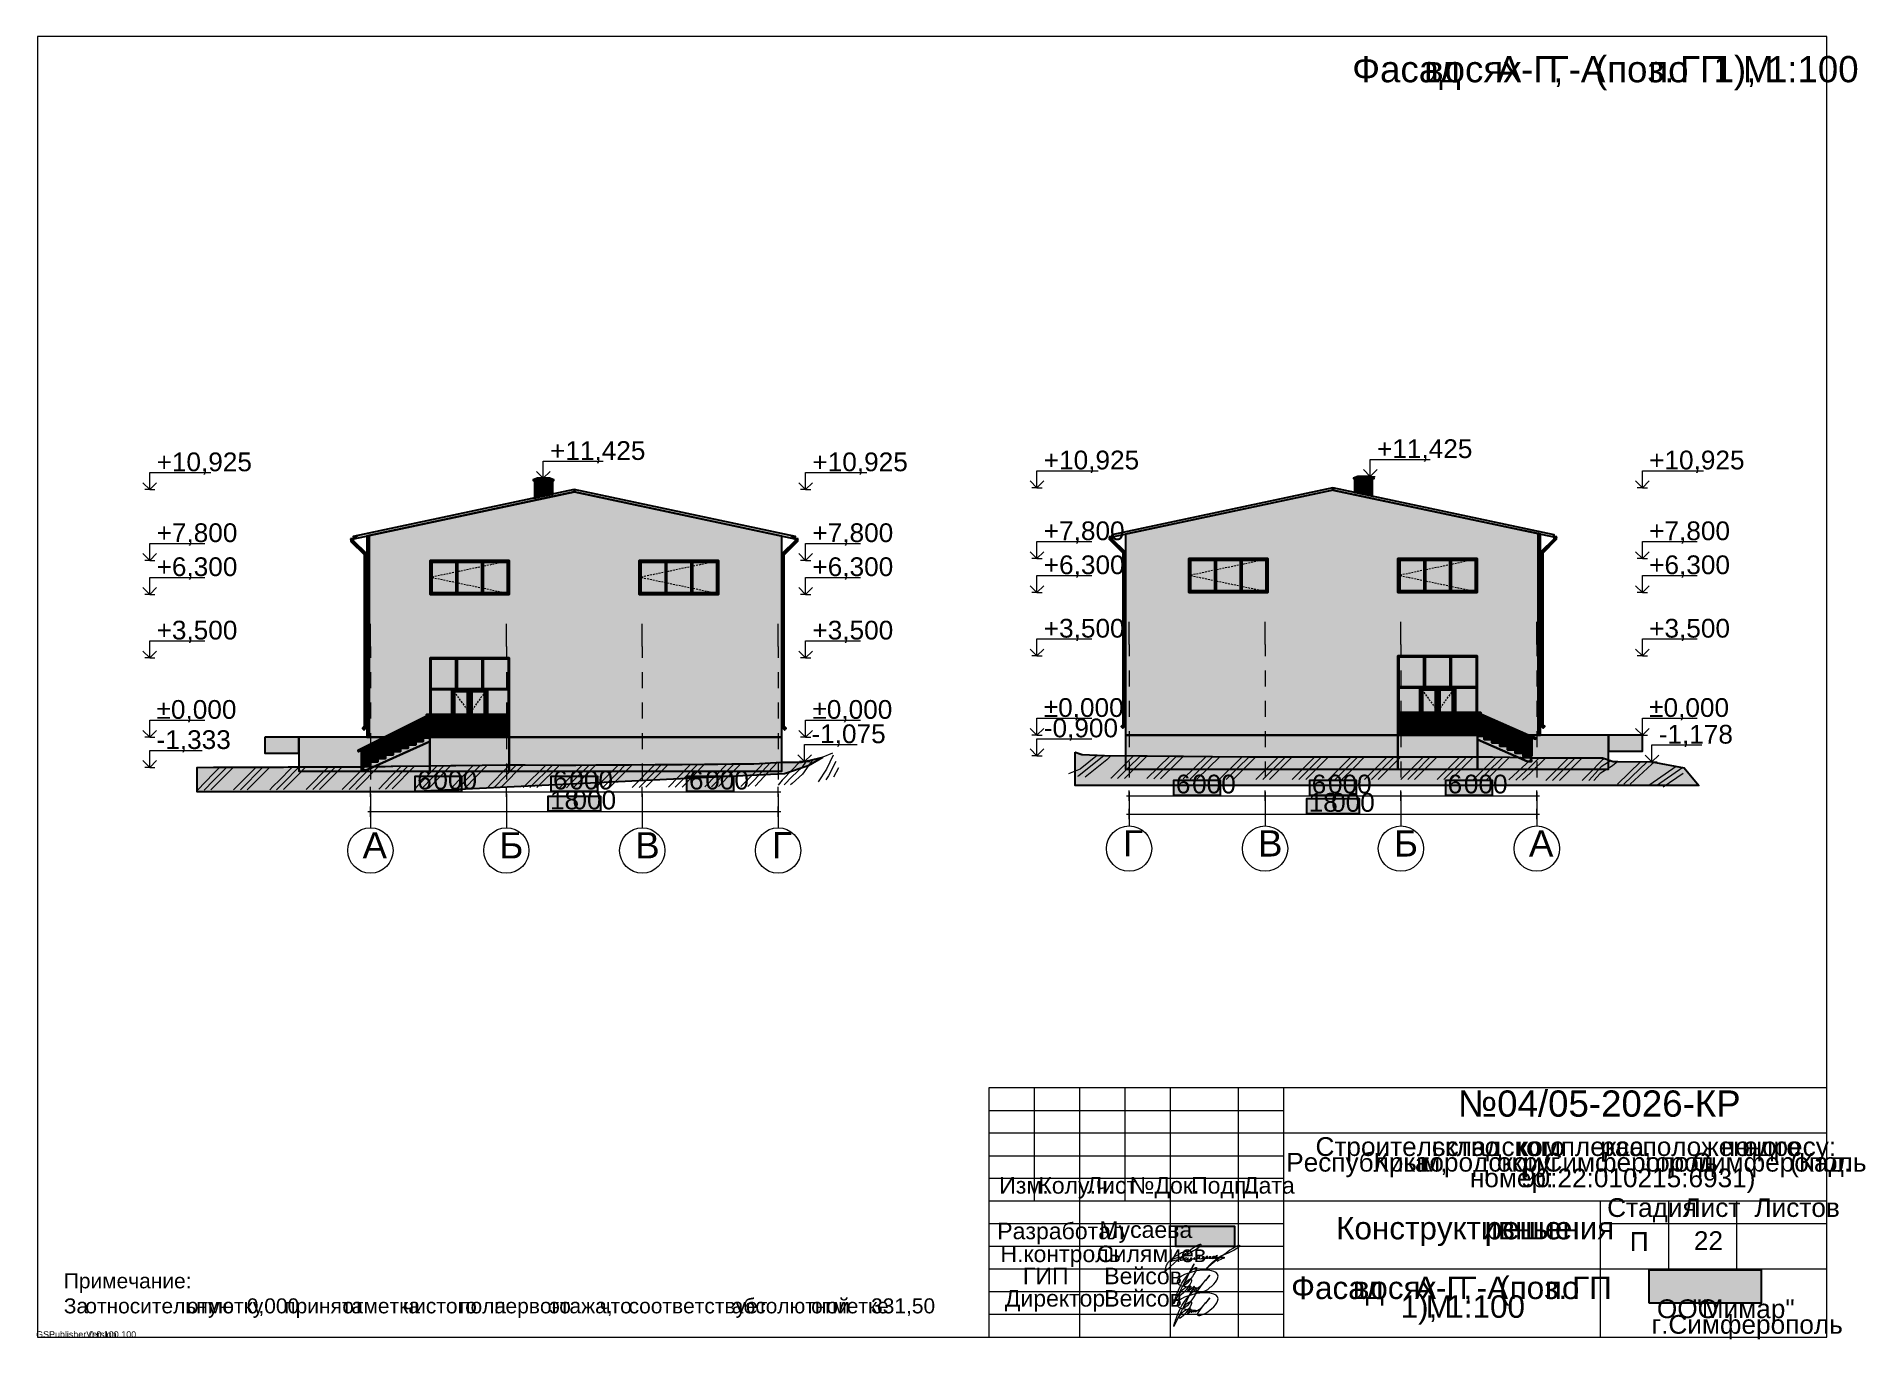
# Model space of a CAD drawing. Extents: x 8 to 21351, y 0 to 420.
# Drawn here: x 18867.5 to 19271.2, y 4.5 to 292 of the extents above; entities that cross this region are included whole.
import ezdxf

# ---------------------------------------------------------------- set-up
doc = ezdxf.new("R2010")
doc.units = 0
doc.styles.add('TEYPDFCAD_TEXT', font='arial.ttf')

msp = doc.modelspace()

# ---------------------------------------------------------------- texts
at = {"color": 7, "style": 'TEYPDFCAD_TEXT'}
for s, height, p in [('Фасад', 5.793, (19157.91, 281.9)), ('А-Г,', 5.793, (19189.82, 281.9)), ('Г-А', 5.793, (19201.31, 281.9)), ('(поз.', 5.793, (19211.51, 281.9)), ('ГП', 5.793, (19230.29, 281.9)), ('1),', 5.793, (19237.69, 281.9)), ('М', 5.79, (19244.19, 281.9)), ('1:100', 5.793, (19249.46, 281.9)), ('в', 5.79, (19173.8, 281.9)), ('осях', 5.793, (19178.32, 281.9)), ('по', 5.793, (19223.28, 281.9)), ('+11,425', 4.138, (18980.84, 198.57)), ('+11,425', 4.138, (19163.39, 198.98)), ('+10,925', 4.138, (18893.98, 196.07)), ('+10,925', 4.138, (19038.76, 196.07)), ('+10,925', 4.138, (19089.83, 196.48)), ('+10,925', 4.138, (19223.47, 196.48)), ('+7,800', 4.138, (18893.98, 180.44)), ('+7,800', 4.138, (19038.76, 180.44)), ('+7,800', 4.138, (19089.83, 180.86)), ('+7,800', 4.138, (19223.47, 180.86)), ('+6,300', 4.138, (18893.98, 172.94)), ('+6,300', 4.138, (19038.76, 172.94)), ('+6,300', 4.138, (19089.83, 173.36)), ('+6,300', 4.138, (19223.47, 173.36)), ('+3,500', 4.138, (18893.98, 158.94)), ('+3,500', 4.138, (19038.76, 158.94)), ('+3,500', 4.138, (19089.83, 159.36)), ('+3,500', 4.138, (19223.47, 159.36)), ('±0,000', 4.138, (18893.98, 141.44)), ('±0,000', 4.138, (19038.76, 141.44)), ('±0,000', 4.138, (19089.83, 141.86)), ('±0,000', 4.138, (19223.47, 141.86)), ('-0,900', 4.138, (19089.83, 137.36)), ('-1,333', 4.138, (18893.98, 134.78)), ('-1,075', 4.138, (19038.54, 136.07)), ('-1,178', 4.138, (19225.57, 135.97)), ('6', 4.14, (18951.5, 125.85)), ('000', 4.138, (18955.08, 125.85)), ('6', 4.14, (18981.5, 125.85)), ('000', 4.138, (18985.09, 125.85)), ('6', 4.14, (19011.5, 125.85)), ('000', 4.138, (19015.09, 125.85)), ('18', 4.138, (18980.81, 121.46)), ('000', 4.138, (18985.78, 121.46)), ('6', 4.14, (19118.98, 124.98)), ('000', 4.138, (19122.57, 124.98)), ('6', 4.14, (19148.98, 124.98)), ('000', 4.138, (19152.57, 124.98)), ('6', 4.14, (19178.98, 124.98)), ('000', 4.138, (19182.57, 124.98)), ('18', 4.138, (19148.29, 120.93)), ('000', 4.138, (19153.26, 120.93)), ('А', 5.79, (18939.45, 110.64)), ('Б', 5.79, (18969.64, 110.64)), ('В', 5.79, (18999.64, 110.64)), ('Г', 5.79, (19029.84, 110.64)), ('Г', 5.79, (19107.32, 111.06)), ('В', 5.79, (19137.13, 111.06)), ('Б', 5.79, (19167.13, 111.06)), ('А', 5.79, (19196.93, 111.06)), ('№04/05-2026-КР', 5.7926, (19181.23, 53.65)), ('Строительство', 4.1381, (19149.81, 44.98)), ('Республика', 4.138, (19143.35, 41.53)), ('Крым,', 4.138, (19162.62, 41.53)), ('городской', 4.138, (19172.84, 41.53)), ('складского', 4.138, (19175.49, 44.98)), ('округ', 4.138, (19189.87, 41.53)), ('комплекса,', 4.138, (19194.24, 44.98)), ('Симферополь,', 4.1381, (19200.13, 41.53)), ('расположенного', 4.1381, (19212.7, 44.98)), ('город', 4.138, (19222.68, 41.53)), ('Симферополь', 4.1381, (19232.94, 41.53)), ('по', 4.138, (19239.33, 44.98)), ('адресу:', 4.138, (19244.33, 44.98)), ('(Кад.', 4.138, (19254.56, 41.53)), ('номер:', 4.138, (19183.89, 38.08)), ('90:22:010215:6931)', 4.1381, (19195.19, 38.08)), ('Изм.', 3.641, (19080, 36.67)), ('Колу.ч.', 3.641, (19088.64, 36.67)), ('Лист', 3.641, (19099.37, 36.67)), ('№Док.', 3.641, (19108.8, 36.67)), ('Подп.', 3.641, (19122.35, 36.67)), ('Дата', 3.641, (19133.8, 36.67)), ('Стадия', 4.138, (19214.19, 31.53)), ('Лист', 4.138, (19231.04, 31.53)), ('Листов', 4.138, (19246.71, 31.53)), ('Разработал', 3.641, (19079.56, 26.61)), ('Мусаева', 3.641, (19102.1, 26.9)), ('Конструктивные', 4.9671, (19154.37, 26.58)), ('решения', 4.967, (19187.16, 26.58)), ('22', 4.138, (19233.34, 24.23)), ('Н.контроль', 3.641, (19080.26, 21.56)), ('Силямиев', 3.641, (19101.56, 21.56)), ('П', 4.14, (19219.19, 24.03)), ('ГИП', 3.641, (19085.23, 16.68)), ('Вейсов', 3.641, (19103.18, 16.68)), ('Примечание:', 3.3091, (18873.5, 15.77)), ('Фасад', 4.967, (19144.43, 13.41)), ('в', 4.97, (19158.05, 13.41)), ('осях', 4.967, (19161.92, 13.41)), ('А-Г,', 4.967, (19171.78, 13.41)), ('Г-А', 4.967, (19181.63, 13.41)), ('(поз.', 4.967, (19190.37, 13.41)), ('по', 4.967, (19200.46, 13.41)), ('ГП', 4.967, (19206.46, 13.41)), ('За', 3.309, (18873.5, 10.25)), ('относительную', 3.3091, (18878.25, 10.25)), ('отметку', 3.309, (18900.65, 10.25)), ('0,000', 3.309, (18913.89, 10.25)), ('принята', 3.309, (18922.17, 10.25)), ('отметка', 3.309, (18934.97, 10.25)), ('чистого', 3.309, (18948.43, 10.25)), ('пола', 3.309, (18960.79, 10.25)), ('первого', 3.309, (18968.51, 10.25)), ('этажа,', 3.309, (18980.65, 10.25)), ('что', 3.309, (18991.79, 10.25)), ('соответствует', 3.3091, (18998.19, 10.25)), ('абсолютной', 3.309, (19020.92, 10.25)), ('отметке', 3.309, (19038.47, 10.25)), ('331,50', 3.309, (19051.71, 10.25)), ('Директор', 3.641, (19081.23, 11.74)), ('Вейсов', 3.641, (19103.18, 11.74)), ('1),', 4.967, (19168.6, 9.27)), ('М', 4.97, (19174.18, 9.27)), ('1:100', 4.967, (19178.69, 9.27)), ('ООО', 4.138, (19225.18, 9.2)), ('"Мимар"', 4.138, (19233.04, 9.2)), ('г.Симферополь', 4.1381, (19224, 5.75))]:
    msp.add_text(s, height=height, dxfattribs=at).set_placement(p)
at = {"color": 0, "true_color": 0xffffff, "style": 'TEYPDFCAD_TEXT'}
for s, p in [('GSPublisherVersion', (18867.39, 4.9)), ('0.0.100.100', (18879.06, 4.9))]:
    msp.add_text(s, height=1.4111, dxfattribs=at).set_placement(p)

# ---------------------------------------------------------------- hatches: boundary and pattern name
for points in [[(18978.09, 194.51), (18977.09, 194.15), (18978.34, 194.15), (18979.34, 194.51)], [(18978.09, 194.51), (18977.09, 194.15), (18978.34, 194.15), (18979.34, 194.51)], [(18977.09, 194.15), (18977.12, 194.06), (18978.37, 194.06), (18978.34, 194.15)], [(18977.09, 194.15), (18977.12, 194.06), (18978.37, 194.06), (18978.34, 194.15)], [(18977.69, 194.06), (18977.44, 194.06), (18977.44, 190.16), (18977.69, 190.21)], [(18977.69, 194.06), (18977.69, 190.21), (18978.59, 190.4), (18978.59, 194.06)], [(18978.34, 194.15), (18980.34, 194.15), (18979.34, 194.51)], [(18978.34, 194.15), (18980.34, 194.15), (18979.34, 194.51)], [(18978.37, 194.06), (18980.31, 194.06), (18980.34, 194.15), (18978.34, 194.15)], [(18978.37, 194.06), (18980.31, 194.06), (18980.34, 194.15), (18978.34, 194.15)], [(18980.09, 194.06), (18978.59, 194.06), (18978.59, 190.4), (18980.09, 190.72)], [(18979.34, 194.51), (18980.34, 194.15), (18981.69, 194.15), (18980.69, 194.51)], [(18979.34, 194.51), (18980.34, 194.15), (18981.69, 194.15), (18980.69, 194.51)], [(18981.19, 194.06), (18980.09, 194.06), (18980.09, 190.72), (18981.19, 190.95)], [(18980.31, 194.06), (18981.66, 194.06), (18981.69, 194.15), (18980.34, 194.15)], [(18980.31, 194.06), (18981.66, 194.06), (18981.69, 194.15), (18980.34, 194.15)], [(18981.44, 194.06), (18981.19, 194.06), (18981.19, 190.95), (18981.44, 191.01)], [(19161.77, 194.93), (19159.17, 194.93), (19158.17, 194.57), (19162.77, 194.57)], [(19161.77, 194.93), (19159.17, 194.93), (19158.17, 194.57), (19162.77, 194.57)], [(19162.77, 194.57), (19158.17, 194.57), (19158.2, 194.48), (19162.74, 194.48)], [(19162.77, 194.57), (19158.17, 194.57), (19158.2, 194.48), (19162.74, 194.48)], [(19158.42, 194.48), (19158.42, 191.42), (19158.67, 191.37), (19158.67, 194.48)], [(19158.67, 194.48), (19158.67, 191.37), (19162.17, 190.62), (19162.17, 194.48)], [(19162.17, 194.48), (19162.17, 190.62), (19162.42, 190.57), (19162.42, 194.48)], [(18986.19, 192.02), (18937.39, 181.64), (18937.49, 181.17), (18986.29, 191.54)], [(18986.19, 192.02), (18937.39, 181.64), (18937.49, 181.17), (18986.29, 191.54)], [(18986.19, 191.52), (19034.89, 181.17), (19034.99, 181.64), (18986.19, 192.02), (18986.29, 191.54)], [(18986.19, 191.52), (19034.89, 181.17), (19034.99, 181.64), (18986.19, 192.02), (18986.29, 191.54)], [(19104.87, 182.06), (19104.97, 181.58), (19153.77, 191.95), (19153.67, 192.43)], [(19104.87, 182.06), (19104.97, 181.58), (19153.77, 191.95), (19153.67, 192.43)], [(19153.67, 192.43), (19153.77, 191.95), (19153.67, 191.93), (19202.37, 181.58), (19202.47, 182.06)], [(19153.67, 192.43), (19153.77, 191.95), (19153.67, 191.93), (19202.37, 181.58), (19202.47, 182.06)], [(18940.39, 137.39), (18940.89, 137.39), (18940.89, 181.89), (18940.39, 181.78)], [(18940.39, 137.39), (18940.89, 137.39), (18940.89, 181.89), (18940.39, 181.78)], [(19199.47, 137.81), (19199.47, 182.2), (19198.97, 182.3), (19198.97, 137.81)], [(19199.47, 137.81), (19199.47, 182.2), (19198.97, 182.3), (19198.97, 137.81)], [(18936.79, 181.17), (18936.84, 180.99), (18936.97, 180.86), (18937.14, 180.82), (18937.32, 180.86), (18937.44, 180.99), (18937.49, 181.17), (18937.14, 181.17)], [(18937.39, 180.94), (18937.39, 180.94), (18937.39, 180.82), (18937.39, 180.82)], [(19035.59, 181.17), (19035.24, 181.17), (19034.89, 181.17), (19034.93, 180.99), (19035.06, 180.86), (19035.24, 180.82), (19035.41, 180.86), (19035.54, 180.99)], [(19104.27, 181.58), (19104.32, 181.41), (19104.45, 181.28), (19104.62, 181.23), (19104.8, 181.28), (19104.93, 181.41), (19104.97, 181.58), (19104.62, 181.58)], [(19104.62, 181.23), (19104.45, 181.28), (19104.37, 181.35), (19104.37, 181.23)], [(19104.87, 181.35), (19104.8, 181.28), (19104.62, 181.23), (19104.87, 181.23)], [(19203.07, 181.58), (19202.72, 181.58), (19202.37, 181.58), (19202.42, 181.41), (19202.54, 181.28), (19202.72, 181.23), (19202.89, 181.28), (19203.02, 181.41)], [(19202.47, 181.35), (19202.47, 181.23), (19202.72, 181.23), (19202.54, 181.28)], [(19202.72, 181.23), (19202.97, 181.23), (19202.97, 181.35), (19202.89, 181.28)], [(18940.39, 175.2), (18940.39, 175.35), (18940.38, 175.35), (18940.38, 175.2)], [(18940.39, 173.7), (18940.39, 173.85), (18940.38, 173.85), (18940.38, 173.7)], [(18940.39, 175.2), (18940.39, 175.2), (18940.39, 175.35), (18940.39, 175.35)], [(18940.39, 173.85), (18940.39, 173.85), (18940.39, 173.7), (18940.39, 173.7)], [(18971.84, 176.39), (18954.34, 176.39), (18954.34, 176.14), (18954.46, 176.14), (18954.46, 176.27), (18971.71, 176.27), (18971.71, 176.14), (18971.84, 176.14)], [(18954.46, 169.14), (18954.46, 176.14), (18954.34, 176.14), (18954.34, 169.14)], [(18954.46, 176.27), (18954.46, 176.02), (18954.71, 176.02), (18971.46, 176.02), (18971.71, 176.02), (18971.71, 176.27)], [(18954.71, 176.02), (18954.46, 176.02), (18954.46, 169.27), (18954.71, 169.27)], [(18954.71, 169.27), (18960.13, 169.27), (18960.13, 176.02), (18954.71, 176.02)], [(18960.13, 169.27), (18960.38, 169.27), (18960.38, 176.02), (18960.13, 176.02)], [(18965.8, 169.27), (18965.8, 176.02), (18960.38, 176.02), (18960.38, 169.27)], [(18965.8, 169.27), (18966.05, 169.27), (18966.05, 176.02), (18965.8, 176.02)], [(18966.05, 176.02), (18966.05, 169.27), (18971.46, 169.27), (18971.46, 176.02)], [(18971.46, 169.27), (18971.71, 169.27), (18971.71, 176.02), (18971.46, 176.02)], [(18971.71, 176.14), (18971.71, 169.14), (18971.84, 169.14), (18971.84, 176.14)], [(19000.66, 176.14), (19000.66, 176.27), (19017.91, 176.27), (19017.91, 176.14), (19018.04, 176.14), (19018.04, 176.39), (19000.54, 176.39), (19000.54, 176.14)], [(19000.66, 169.14), (19000.66, 176.14), (19000.54, 176.14), (19000.54, 169.14)], [(19000.66, 176.27), (19000.66, 176.02), (19000.91, 176.02), (19017.66, 176.02), (19017.91, 176.02), (19017.91, 176.27)], [(19000.91, 176.02), (19000.66, 176.02), (19000.66, 169.27), (19000.91, 169.27)], [(19006.33, 169.27), (19006.33, 176.02), (19000.91, 176.02), (19000.91, 169.27)], [(19006.33, 169.27), (19006.58, 169.27), (19006.58, 176.02), (19006.33, 176.02)], [(19012, 169.27), (19012, 176.02), (19006.58, 176.02), (19006.58, 169.27)], [(19012, 169.27), (19012.25, 169.27), (19012.25, 176.02), (19012, 176.02)], [(19017.66, 169.27), (19017.66, 176.02), (19012.25, 176.02), (19012.25, 169.27)], [(19017.66, 169.27), (19017.91, 169.27), (19017.91, 176.02), (19017.66, 176.02)], [(19017.91, 176.14), (19017.91, 169.14), (19018.04, 169.14), (19018.04, 176.14)], [(19032.11, 176.27), (19031.99, 176.27), (19031.99, 176.02), (19032.11, 176.02)], [(19032.11, 176.02), (19031.99, 176.02), (19031.99, 169.27), (19032.11, 169.27)], [(19107.75, 176.68), (19107.75, 176.43), (19107.87, 176.43), (19107.87, 176.68)], [(19107.75, 176.43), (19107.75, 169.68), (19107.87, 169.68), (19107.87, 176.43)], [(19121.95, 176.56), (19121.95, 176.68), (19139.2, 176.68), (19139.2, 176.56), (19139.32, 176.56), (19139.32, 176.81), (19121.82, 176.81), (19121.82, 176.56)], [(19121.95, 169.56), (19121.95, 176.56), (19121.82, 176.56), (19121.82, 169.56)], [(19121.95, 176.68), (19121.95, 176.43), (19122.2, 176.43), (19138.95, 176.43), (19139.2, 176.43), (19139.2, 176.68)], [(19122.2, 176.43), (19121.95, 176.43), (19121.95, 169.68), (19122.2, 169.68)], [(19127.61, 169.68), (19127.61, 176.43), (19122.2, 176.43), (19122.2, 169.68)], [(19127.61, 169.68), (19127.86, 169.68), (19127.86, 176.43), (19127.61, 176.43)], [(19133.28, 169.68), (19133.28, 176.43), (19127.86, 176.43), (19127.86, 169.68)], [(19133.28, 169.68), (19133.53, 169.68), (19133.53, 176.43), (19133.28, 176.43)], [(19138.95, 169.68), (19138.95, 176.43), (19133.53, 176.43), (19133.53, 169.68)], [(19138.95, 169.68), (19139.2, 169.68), (19139.2, 176.43), (19138.95, 176.43)], [(19139.2, 176.56), (19139.2, 169.56), (19139.32, 169.56), (19139.32, 176.56)], [(19185.52, 176.81), (19168.02, 176.81), (19168.02, 176.56), (19168.15, 176.56), (19168.15, 176.68), (19185.4, 176.68), (19185.4, 176.56), (19185.52, 176.56)], [(19168.15, 169.56), (19168.15, 176.56), (19168.02, 176.56), (19168.02, 169.56)], [(19168.15, 176.43), (19168.4, 176.43), (19185.15, 176.43), (19185.4, 176.43), (19185.4, 176.68), (19168.15, 176.68)], [(19168.4, 176.43), (19168.15, 176.43), (19168.15, 169.68), (19168.4, 169.68)], [(19168.4, 169.68), (19173.81, 169.68), (19173.81, 176.43), (19168.4, 176.43)], [(19173.81, 169.68), (19174.06, 169.68), (19174.06, 176.43), (19173.81, 176.43)], [(19179.48, 169.68), (19179.48, 176.43), (19174.06, 176.43), (19174.06, 169.68)], [(19179.48, 169.68), (19179.73, 169.68), (19179.73, 176.43), (19179.48, 176.43)], [(19179.73, 169.68), (19185.15, 169.68), (19185.15, 176.43), (19179.73, 176.43)], [(19185.15, 169.68), (19185.4, 169.68), (19185.4, 176.43), (19185.15, 176.43)], [(19185.4, 176.56), (19185.4, 169.56), (19185.52, 169.56), (19185.52, 176.56)], [(19199.48, 175.61), (19199.48, 175.76), (19199.47, 175.76), (19199.47, 175.61)], [(19199.48, 174.11), (19199.48, 174.26), (19199.47, 174.26), (19199.47, 174.11)], [(18940.39, 172.2), (18940.39, 172.35), (18940.38, 172.35), (18940.38, 172.2)], [(18940.39, 170.7), (18940.39, 170.85), (18940.38, 170.85), (18940.38, 170.7)], [(18940.39, 172.2), (18940.39, 172.2), (18940.39, 172.35), (18940.39, 172.35)], [(18940.39, 170.85), (18940.39, 170.85), (18940.39, 170.7), (18940.39, 170.7)], [(19107.75, 169.68), (19107.75, 169.43), (19107.87, 169.43), (19107.87, 169.68)], [(19139.2, 169.43), (19139.2, 169.68), (19138.95, 169.68), (19122.2, 169.68), (19121.95, 169.68), (19121.95, 169.43)], [(19168.15, 169.68), (19168.15, 169.43), (19185.4, 169.43), (19185.4, 169.68), (19185.15, 169.68), (19168.4, 169.68)], [(19199.48, 172.61), (19199.48, 172.76), (19199.47, 172.76), (19199.47, 172.61)], [(19199.48, 171.11), (19199.48, 171.26), (19199.47, 171.26), (19199.47, 171.11)], [(19199.48, 169.61), (19199.48, 169.76), (19199.47, 169.76), (19199.47, 169.61)], [(18940.14, 154.89), (18940.39, 154.89), (18940.39, 167.39), (18940.14, 167.39)], [(18940.39, 169.2), (18940.39, 169.35), (18940.38, 169.35), (18940.38, 169.2)], [(18940.39, 167.7), (18940.39, 167.85), (18940.38, 167.85), (18940.38, 167.7)], [(18940.39, 169.35), (18940.39, 169.35), (18940.39, 169.2), (18940.39, 169.2)], [(18940.39, 167.85), (18940.39, 167.85), (18940.39, 167.7), (18940.39, 167.7)], [(18954.34, 169.14), (18954.34, 168.89), (18971.84, 168.89), (18971.84, 169.14), (18971.71, 169.14), (18971.71, 169.02), (18954.46, 169.02), (18954.46, 169.14)], [(18954.71, 169.27), (18954.46, 169.27), (18954.46, 169.02), (18971.71, 169.02), (18971.71, 169.27), (18971.46, 169.27)], [(19000.66, 169.02), (19000.66, 169.14), (19000.54, 169.14), (19000.54, 168.89), (19018.04, 168.89), (19018.04, 169.14), (19017.91, 169.14), (19017.91, 169.02)], [(19017.91, 169.02), (19017.91, 169.27), (19017.66, 169.27), (19000.91, 169.27), (19000.66, 169.27), (19000.66, 169.02)], [(19032.11, 169.27), (19031.99, 169.27), (19031.99, 169.02), (19032.11, 169.02)], [(19031.99, 167.7), (19032, 167.7), (19032, 167.85), (19031.99, 167.85)], [(19031.99, 166.2), (19032, 166.2), (19032, 166.35), (19031.99, 166.35)], [(19107.86, 168.26), (19107.86, 168.11), (19107.87, 168.11), (19107.87, 168.26)], [(19107.86, 166.76), (19107.86, 166.61), (19107.87, 166.61), (19107.87, 166.76)], [(19121.95, 169.43), (19121.95, 169.56), (19121.82, 169.56), (19121.82, 169.31), (19139.32, 169.31), (19139.32, 169.56), (19139.2, 169.56), (19139.2, 169.43)], [(19168.02, 169.31), (19185.52, 169.31), (19185.52, 169.56), (19185.4, 169.56), (19185.4, 169.43), (19168.15, 169.43), (19168.15, 169.56), (19168.02, 169.56)], [(19199.48, 168.11), (19199.48, 168.26), (19199.47, 168.26), (19199.47, 168.11)], [(19199.47, 167.81), (19199.47, 155.31), (19199.72, 155.31), (19199.72, 167.81)], [(19031.99, 164.7), (19032, 164.7), (19032, 164.85), (19031.99, 164.85)], [(19031.99, 163.2), (19032, 163.2), (19032, 163.35), (19031.99, 163.35)], [(19031.99, 161.7), (19032, 161.7), (19032, 161.85), (19031.99, 161.85)], [(19107.86, 165.26), (19107.86, 165.11), (19107.87, 165.11), (19107.87, 165.26)], [(19107.86, 163.76), (19107.86, 163.61), (19107.87, 163.61), (19107.87, 163.76)], [(19107.86, 162.26), (19107.86, 162.11), (19107.87, 162.11), (19107.87, 162.26)], [(19031.99, 160.2), (19032, 160.2), (19032, 160.35), (19031.99, 160.35)], [(19031.99, 158.7), (19032, 158.7), (19032, 158.85), (19031.99, 158.85)], [(19107.86, 160.76), (19107.86, 160.61), (19107.87, 160.61), (19107.87, 160.76)], [(19107.86, 159.26), (19107.86, 159.11), (19107.87, 159.11), (19107.87, 159.26)], [(19107.86, 157.76), (19107.86, 157.61), (19107.87, 157.61), (19107.87, 157.76)], [(18940.39, 154.2), (18940.39, 154.35), (18940.38, 154.35), (18940.38, 154.2)], [(18940.39, 154.2), (18940.39, 154.2), (18940.39, 154.35), (18940.39, 154.35)], [(18954.34, 154.69), (18954.54, 154.69), (18971.64, 154.69), (18971.84, 154.69), (18971.84, 154.89), (18954.34, 154.89)], [(18954.54, 154.69), (18954.34, 154.69), (18954.34, 142.39), (18954.54, 142.39), (18954.54, 147.89), (18954.54, 148.09)], [(18954.54, 154.69), (18954.54, 148.09), (18960.07, 148.09), (18960.07, 154.69)], [(18960.07, 148.09), (18960.32, 148.09), (18960.32, 154.69), (18960.07, 154.69)], [(18960.32, 154.69), (18960.32, 148.09), (18965.86, 148.09), (18965.86, 154.69)], [(18965.86, 148.09), (18966.11, 148.09), (18966.11, 154.69), (18965.86, 154.69)], [(18966.11, 148.09), (18971.64, 148.09), (18971.64, 154.69), (18966.11, 154.69)], [(18971.64, 148.09), (18971.64, 147.89), (18971.64, 142.38), (18971.65, 142.38), (18971.66, 142.37), (18971.68, 142.35), (18971.69, 142.34), (18971.7, 142.32), (18971.7, 142.3), (18971.7, 142.28), (18971.7, 142.26), (18971.7, 142.24), (18971.69, 142.22), (18971.68, 142.21), (18971.66, 142.19), (18971.65, 142.19), (18971.65, 137.39), (18971.84, 137.39), (18971.84, 154.69), (18971.64, 154.69)], [(19031.99, 157.2), (19032, 157.2), (19032, 157.35), (19031.99, 157.35)], [(19031.99, 155.7), (19032, 155.7), (19032, 155.85), (19031.99, 155.85)], [(19031.99, 154.2), (19032, 154.2), (19032, 154.35), (19031.99, 154.35)], [(19107.86, 156.26), (19107.86, 156.11), (19107.87, 156.11), (19107.87, 156.26)], [(19107.86, 154.76), (19107.86, 154.61), (19107.87, 154.61), (19107.87, 154.76)], [(19168.02, 155.31), (19168.02, 155.11), (19168.22, 155.11), (19185.32, 155.11), (19185.52, 155.11), (19185.52, 155.31)], [(19168.22, 155.11), (19168.02, 155.11), (19168.02, 137.81), (19168.21, 137.81), (19168.21, 142.6), (19168.2, 142.61), (19168.19, 142.62), (19168.17, 142.64), (19168.17, 142.66), (19168.16, 142.67), (19168.16, 142.69), (19168.16, 142.71), (19168.17, 142.73), (19168.17, 142.75), (19168.19, 142.77), (19168.2, 142.78), (19168.22, 142.79), (19168.22, 142.79), (19168.22, 148.31), (19168.22, 148.51)], [(19168.22, 148.51), (19173.75, 148.51), (19173.75, 155.11), (19168.22, 155.11)], [(19173.75, 148.51), (19174, 148.51), (19174, 155.11), (19173.75, 155.11)], [(19174, 148.51), (19179.54, 148.51), (19179.54, 155.11), (19174, 155.11)], [(19179.54, 148.51), (19179.79, 148.51), (19179.79, 155.11), (19179.54, 155.11)], [(19179.79, 155.11), (19179.79, 148.51), (19185.32, 148.51), (19185.32, 155.11)], [(19185.52, 155.11), (19185.32, 155.11), (19185.32, 148.51), (19185.32, 148.31), (19185.32, 142.81), (19185.52, 142.81)], [(19199.48, 154.61), (19199.48, 154.76), (19199.47, 154.76), (19199.47, 154.61)], [(18940.39, 152.7), (18940.39, 152.85), (18940.38, 152.85), (18940.38, 152.7)], [(18940.39, 151.2), (18940.39, 151.35), (18940.38, 151.35), (18940.38, 151.2)], [(18940.39, 149.7), (18940.39, 149.85), (18940.38, 149.85), (18940.38, 149.7)], [(18940.39, 152.7), (18940.39, 152.7), (18940.39, 152.85), (18940.39, 152.85)], [(18940.39, 151.2), (18940.39, 151.2), (18940.39, 151.35), (18940.39, 151.35)], [(18940.39, 149.7), (18940.39, 149.7), (18940.39, 149.85), (18940.39, 149.85)], [(19031.99, 152.7), (19032, 152.7), (19032, 152.85), (19031.99, 152.85)], [(19031.99, 151.2), (19032, 151.2), (19032, 151.35), (19031.99, 151.35)], [(19031.99, 149.7), (19032, 149.7), (19032, 149.85), (19031.99, 149.85)], [(19107.86, 153.26), (19107.86, 153.11), (19107.87, 153.11), (19107.87, 153.26)], [(19107.86, 151.76), (19107.86, 151.61), (19107.87, 151.61), (19107.87, 151.76)], [(19107.86, 150.26), (19107.86, 150.11), (19107.87, 150.11), (19107.87, 150.26)], [(19199.48, 153.11), (19199.48, 153.26), (19199.47, 153.26), (19199.47, 153.11)], [(19199.48, 151.61), (19199.48, 151.76), (19199.47, 151.76), (19199.47, 151.61)], [(19199.48, 150.11), (19199.48, 150.26), (19199.47, 150.26), (19199.47, 150.11)], [(18940.39, 148.2), (18940.39, 148.35), (18940.38, 148.35), (18940.38, 148.2)], [(18940.39, 146.7), (18940.39, 146.85), (18940.38, 146.85), (18940.38, 146.7)], [(18940.39, 145.2), (18940.39, 145.35), (18940.38, 145.35), (18940.38, 145.2)], [(18940.39, 148.2), (18940.39, 148.2), (18940.39, 148.35), (18940.39, 148.35)], [(18940.39, 146.7), (18940.39, 146.7), (18940.39, 146.85), (18940.39, 146.85)], [(18940.39, 145.2), (18940.39, 145.2), (18940.39, 145.35), (18940.39, 145.35)], [(18954.54, 147.89), (18959.14, 147.89), (18959.28, 147.89), (18959.28, 147.95), (18966.9, 147.95), (18966.9, 147.89), (18967.04, 147.89), (18971.64, 147.89), (18971.64, 148.09), (18954.54, 148.09)], [(18959.14, 147.89), (18954.54, 147.89), (18954.54, 142.39), (18959.14, 142.39)], [(18959.28, 147.89), (18959.14, 147.89), (18959.14, 142.39), (18959.28, 142.39)], [(18959.28, 147.95), (18959.28, 147.45), (18959.78, 147.45), (18962.59, 147.45), (18963.09, 147.45), (18963.09, 147.95)], [(18959.78, 147.45), (18959.28, 147.45), (18959.28, 142.39), (18959.78, 142.39)], [(18962.59, 147.45), (18959.78, 147.45), (18959.78, 142.39), (18962.59, 142.39)], [(18963.09, 147.45), (18962.59, 147.45), (18962.59, 142.39), (18963.09, 142.39)], [(18966.9, 147.95), (18963.09, 147.95), (18963.09, 147.45), (18963.59, 147.45), (18966.4, 147.45), (18966.9, 147.45)], [(18963.59, 147.45), (18963.09, 147.45), (18963.09, 142.39), (18963.59, 142.39)], [(18963.59, 142.39), (18966.4, 142.39), (18966.4, 147.45), (18963.59, 147.45)], [(18966.9, 147.45), (18966.4, 147.45), (18966.4, 142.39), (18966.9, 142.39)], [(18967.04, 147.89), (18966.9, 147.89), (18966.9, 142.39), (18967.04, 142.39)], [(18967.04, 142.39), (18971.59, 142.39), (18971.61, 142.39), (18971.63, 142.39), (18971.64, 142.38), (18971.64, 147.89), (18967.04, 147.89)], [(19031.99, 148.2), (19032, 148.2), (19032, 148.35), (19031.99, 148.35)], [(19031.99, 146.7), (19032, 146.7), (19032, 146.85), (19031.99, 146.85)], [(19031.99, 145.2), (19032, 145.2), (19032, 145.35), (19031.99, 145.35)], [(19107.86, 148.76), (19107.86, 148.61), (19107.87, 148.61), (19107.87, 148.76)], [(19107.86, 147.26), (19107.86, 147.11), (19107.87, 147.11), (19107.87, 147.26)], [(19107.86, 145.76), (19107.86, 145.61), (19107.87, 145.61), (19107.87, 145.76)], [(19168.22, 148.51), (19168.22, 148.31), (19172.82, 148.31), (19172.96, 148.31), (19172.96, 148.37), (19180.58, 148.37), (19180.58, 148.31), (19180.72, 148.31), (19185.32, 148.31), (19185.32, 148.51)], [(19168.22, 142.79), (19168.23, 142.8), (19168.25, 142.8), (19168.27, 142.81), (19172.82, 142.81), (19172.82, 148.31), (19168.22, 148.31)], [(19172.96, 148.31), (19172.82, 148.31), (19172.82, 142.81), (19172.96, 142.81)], [(19172.96, 148.37), (19172.96, 147.87), (19173.46, 147.87), (19176.27, 147.87), (19176.77, 147.87), (19176.77, 148.37)], [(19172.96, 142.81), (19173.46, 142.81), (19173.46, 147.87), (19172.96, 147.87)], [(19173.46, 147.87), (19173.46, 142.81), (19176.27, 142.81), (19176.27, 147.87)], [(19176.27, 142.81), (19176.77, 142.81), (19176.77, 147.87), (19176.27, 147.87)], [(19180.58, 148.37), (19176.77, 148.37), (19176.77, 147.87), (19177.27, 147.87), (19180.08, 147.87), (19180.58, 147.87)], [(19176.77, 142.81), (19177.27, 142.81), (19177.27, 147.87), (19176.77, 147.87)], [(19177.27, 147.87), (19177.27, 142.81), (19180.08, 142.81), (19180.08, 147.87)], [(19180.58, 147.87), (19180.08, 147.87), (19180.08, 142.81), (19180.58, 142.81)], [(19180.58, 142.81), (19180.72, 142.81), (19180.72, 148.31), (19180.58, 148.31)], [(19185.32, 148.31), (19180.72, 148.31), (19180.72, 142.81), (19185.32, 142.81)], [(19199.48, 148.61), (19199.48, 148.76), (19199.47, 148.76), (19199.47, 148.61)], [(19199.48, 147.11), (19199.48, 147.26), (19199.47, 147.26), (19199.47, 147.11)], [(19199.48, 145.61), (19199.48, 145.76), (19199.47, 145.76), (19199.47, 145.61)], [(18939.31, 134.89), (18939.32, 134.89), (18953.57, 142.01), (18953.57, 142.02)], [(18953.56, 142.02), (18939.31, 134.89), (18939.32, 134.89), (18953.57, 142.02)], [(18953.58, 142.01), (18939.32, 134.88), (18939.33, 134.87), (18953.59, 142)], [(18953.57, 142.01), (18939.32, 134.89), (18939.32, 134.88), (18953.58, 142.01)], [(18953.59, 142), (18939.33, 134.87), (18939.33, 134.86), (18953.6, 141.99)], [(18953.6, 141.99), (18939.33, 134.86), (18939.34, 134.84), (18953.62, 141.98)], [(18939.34, 134.84), (18939.35, 134.83), (18953.64, 141.97), (18953.62, 141.98)], [(18953.64, 141.97), (18939.35, 134.83), (18939.36, 134.81), (18953.66, 141.96)], [(18953.66, 141.96), (18939.36, 134.81), (18939.36, 134.79), (18953.68, 141.95)], [(18939.36, 134.79), (18939.37, 134.77), (18953.7, 141.94), (18953.68, 141.95)], [(18953.7, 141.94), (18939.37, 134.77), (18939.38, 134.76), (18953.72, 141.92)], [(18939.38, 134.76), (18939.39, 134.74), (18953.73, 141.91), (18953.72, 141.92)], [(18953.73, 141.91), (18939.39, 134.74), (18939.4, 134.73), (18953.75, 141.9)], [(18953.75, 141.9), (18939.4, 134.73), (18939.4, 134.71), (18953.76, 141.89)], [(18953.76, 141.89), (18939.4, 134.71), (18939.41, 134.7), (18943.1, 136.55), (18943.11, 136.55), (18943.12, 136.56), (18943.13, 136.57), (18943.14, 136.57), (18943.15, 136.58), (18943.15, 136.58), (18946.91, 138.46), (18946.92, 138.46), (18946.93, 138.47), (18946.94, 138.47), (18946.95, 138.48), (18946.96, 138.48), (18946.97, 138.48), (18950.73, 140.36), (18950.73, 140.37), (18950.74, 140.37), (18950.75, 140.38), (18950.76, 140.39), (18950.77, 140.39), (18950.78, 140.39), (18953.77, 141.89)], [(18940.39, 143.7), (18940.39, 143.85), (18940.38, 143.85), (18940.38, 143.7)], [(18940.39, 142.2), (18940.39, 142.35), (18940.38, 142.35), (18940.38, 142.2)], [(18940.39, 143.7), (18940.39, 143.7), (18940.39, 143.85), (18940.39, 143.85)], [(18940.39, 142.2), (18940.39, 142.2), (18940.39, 142.35), (18940.39, 142.35)], [(18950.78, 140.39), (18950.78, 140.39), (18950.79, 140.39), (18950.8, 140.39), (18950.8, 140.39), (18951.2, 140.59), (18951.2, 140.6), (18951.21, 140.6), (18951.22, 140.61), (18951.23, 140.61), (18951.24, 140.62), (18951.25, 140.62), (18951.25, 140.62), (18951.26, 140.62), (18951.67, 140.83), (18951.68, 140.83), (18951.69, 140.84), (18951.7, 140.84), (18951.7, 140.85), (18951.71, 140.85), (18951.72, 140.86), (18951.73, 140.86), (18951.74, 140.86), (18952.15, 141.07), (18952.16, 141.07), (18952.16, 141.08), (18952.17, 141.08), (18952.18, 141.09), (18952.19, 141.09), (18952.2, 141.09), (18952.21, 141.1), (18952.21, 141.1), (18952.63, 141.3), (18952.63, 141.31), (18952.64, 141.32), (18952.65, 141.32), (18952.66, 141.33), (18952.67, 141.33), (18952.68, 141.33), (18952.68, 141.33), (18952.69, 141.34), (18953.1, 141.54), (18953.11, 141.55), (18953.12, 141.55), (18953.13, 141.56), (18953.13, 141.56), (18953.14, 141.57), (18953.15, 141.57), (18953.16, 141.57), (18953.17, 141.57), (18953.58, 141.78), (18953.59, 141.79), (18953.59, 141.79), (18953.6, 141.8), (18953.61, 141.8), (18953.62, 141.81), (18953.63, 141.81), (18953.64, 141.81), (18953.64, 141.81), (18953.78, 141.88), (18953.77, 141.89)], [(18952.63, 141.3), (18952.21, 141.1), (18952.22, 141.1), (18952.22, 141.1), (18952.23, 141.1), (18952.61, 141.29), (18952.61, 141.29), (18952.62, 141.3)], [(18952.62, 136.64), (18952.63, 136.64), (18952.63, 141.3), (18952.62, 141.3)], [(18952.63, 141.31), (18952.63, 136.64), (18952.64, 136.64), (18952.64, 141.32)], [(18952.63, 136.64), (18952.63, 136.64), (18952.63, 141.31), (18952.63, 141.3), (18952.63, 141.3), (18952.63, 141.3)], [(18952.64, 141.32), (18952.64, 136.64), (18952.65, 136.64), (18952.65, 141.32)], [(18952.65, 141.32), (18952.65, 136.64), (18952.66, 136.64), (18952.66, 141.33)], [(18952.67, 141.33), (18952.66, 141.33), (18952.66, 136.64), (18952.67, 136.64)], [(18952.67, 136.64), (18952.68, 136.64), (18952.68, 137.31), (18952.67, 137.31), (18952.67, 137.33), (18952.67, 137.35), (18952.68, 137.35), (18952.68, 141.33), (18952.67, 141.33)], [(18952.69, 141.34), (18952.68, 141.33), (18952.68, 137.37), (18952.69, 137.38), (18952.69, 137.38), (18952.69, 141.34), (18952.69, 141.34)], [(18952.68, 141.33), (18952.68, 141.33), (18952.68, 137.35), (18952.68, 137.36), (18952.68, 137.37)], [(18952.69, 141.34), (18952.7, 141.34), (18952.7, 141.34), (18952.7, 141.34), (18953.09, 141.53), (18953.09, 141.53), (18953.1, 141.54), (18953.1, 141.54)], [(18952.69, 141.34), (18952.69, 137.38), (18952.7, 137.39), (18952.7, 141.34)], [(18952.69, 141.34), (18952.69, 137.38), (18952.7, 137.39), (18952.7, 141.34)], [(18952.7, 137.39), (18952.71, 137.39), (18952.71, 141.34), (18952.7, 141.34), (18952.7, 141.34)], [(18952.7, 137.39), (18952.7, 137.39), (18952.7, 137.39), (18952.7, 141.34), (18952.7, 141.34)], [(18952.71, 141.34), (18952.71, 137.39), (18953.08, 137.39), (18953.08, 141.53)], [(18952.71, 141.34), (18952.71, 137.39), (18953.08, 137.39), (18953.08, 141.53)], [(18952.71, 141.34), (18952.71, 137.39), (18952.71, 137.39), (18952.71, 141.34)], [(18952.71, 141.34), (18952.71, 141.34), (18952.71, 137.39), (18952.71, 137.39)], [(18953.08, 141.53), (18953.08, 137.39), (18953.09, 137.39), (18953.09, 141.53)], [(18953.1, 141.54), (18953.09, 141.53), (18953.09, 137.39), (18953.1, 137.39)], [(18953.09, 141.53), (18953.09, 137.39), (18953.09, 137.39), (18953.09, 141.53), (18953.09, 141.53)], [(18953.09, 141.53), (18953.09, 137.39), (18953.09, 137.39), (18953.09, 141.53)], [(18953.1, 137.39), (18953.11, 137.39), (18953.11, 141.55), (18953.1, 141.54), (18953.1, 141.54), (18953.1, 141.54)], [(18953.1, 141.54), (18953.1, 137.39), (18953.1, 137.39), (18953.1, 141.54)], [(18953.12, 141.55), (18953.11, 141.55), (18953.11, 137.39), (18953.12, 137.39)], [(18953.12, 141.55), (18953.12, 137.39), (18953.13, 137.39), (18953.13, 141.56)], [(18953.14, 141.57), (18953.13, 141.56), (18953.13, 137.39), (18953.14, 137.39)], [(18953.13, 141.56), (18953.13, 137.39), (18953.13, 137.39), (18953.13, 141.56)], [(18953.15, 141.57), (18953.14, 141.57), (18953.14, 137.39), (18953.15, 137.39)], [(18953.15, 141.57), (18953.15, 137.39), (18953.16, 137.39), (18953.16, 141.57)], [(18953.16, 137.39), (18953.17, 137.39), (18953.17, 141.57), (18953.17, 141.57), (18953.17, 141.57), (18953.16, 141.57)], [(18953.58, 141.78), (18953.17, 141.57), (18953.17, 141.58), (18953.18, 141.58), (18953.18, 141.58), (18953.57, 141.77), (18953.57, 141.77), (18953.57, 141.78)], [(18953.18, 141.58), (18953.17, 141.58), (18953.17, 137.39), (18953.18, 137.39)], [(18953.17, 137.39), (18953.17, 137.39), (18953.17, 141.58), (18953.17, 141.57)], [(18953.17, 137.39), (18953.17, 137.39), (18953.17, 141.58), (18953.17, 141.57)], [(18953.18, 137.39), (18953.56, 137.39), (18953.56, 141.76), (18953.18, 141.58)], [(18953.18, 137.39), (18953.56, 137.39), (18953.56, 141.76), (18953.18, 141.58)], [(18953.18, 137.39), (18953.18, 137.39), (18953.18, 141.58), (18953.18, 141.58)], [(18953.18, 141.58), (18953.18, 141.58), (18953.18, 137.39), (18953.18, 137.39)], [(18953.18, 137.39), (18953.18, 137.39), (18953.18, 141.58), (18953.18, 141.58), (18953.18, 141.58)], [(18954.54, 142.39), (18954.56, 142.39), (18953.56, 142.39), (18953.57, 142.39)], [(18953.57, 142.39), (18953.56, 142.39), (18953.56, 142.02), (18953.57, 142.02)], [(18953.56, 137.39), (18953.57, 137.39), (18953.57, 141.77), (18953.57, 141.77), (18953.56, 141.77)], [(18953.56, 137.39), (18953.56, 137.39), (18953.56, 141.77), (18953.56, 141.77)], [(18953.56, 141.76), (18953.56, 137.39), (18953.56, 137.39), (18953.56, 141.77)], [(18954.53, 142.39), (18953.57, 142.39), (18953.58, 142.38), (18954.51, 142.38)], [(18954.53, 142.39), (18954.54, 142.39), (18953.57, 142.39), (18953.57, 142.39)], [(18953.57, 142.39), (18953.57, 142.01), (18953.58, 142.01), (18953.58, 142.38)], [(18953.57, 142.39), (18953.57, 142.39), (18953.57, 142.02), (18953.57, 142.01)], [(18953.57, 137.39), (18953.58, 137.39), (18953.58, 141.78), (18953.57, 141.78)], [(18953.57, 137.39), (18953.57, 137.39), (18953.57, 141.78), (18953.57, 141.77)], [(18954.49, 142.37), (18954.51, 142.38), (18953.58, 142.38), (18953.59, 142.37)], [(18953.59, 142.37), (18953.58, 142.38), (18953.58, 142.01), (18953.59, 142)], [(18953.58, 137.39), (18953.59, 137.39), (18953.59, 141.79), (18953.58, 141.78), (18953.58, 141.78), (18953.58, 141.78)], [(18954.48, 142.35), (18954.49, 142.37), (18953.59, 142.37), (18953.6, 142.35)], [(18953.6, 142.35), (18953.59, 142.37), (18953.59, 142), (18953.6, 141.99)], [(18953.59, 141.79), (18953.59, 137.39), (18953.6, 137.39), (18953.6, 141.8)], [(18953.59, 141.79), (18953.59, 141.79), (18953.59, 137.39), (18953.59, 137.39)], [(18954.47, 142.34), (18954.48, 142.35), (18953.6, 142.35), (18953.62, 142.34)], [(18953.62, 142.34), (18953.6, 142.35), (18953.6, 141.99), (18953.62, 141.98)], [(18953.6, 141.8), (18953.6, 137.39), (18953.61, 137.39), (18953.61, 141.8)], [(18953.62, 141.81), (18953.61, 141.8), (18953.61, 137.39), (18953.62, 137.39)], [(18954.46, 142.32), (18954.47, 142.34), (18953.62, 142.34), (18953.64, 142.32)], [(18953.64, 142.32), (18953.62, 142.34), (18953.62, 141.98), (18953.64, 141.97)], [(18953.62, 137.39), (18953.63, 137.39), (18953.63, 141.81), (18953.62, 141.81)], [(18953.64, 141.81), (18953.63, 141.81), (18953.63, 137.39), (18953.64, 137.39)], [(18954.45, 142.3), (18954.46, 142.32), (18953.64, 142.32), (18953.66, 142.3)], [(18953.66, 142.3), (18953.64, 142.32), (18953.64, 141.97), (18953.66, 141.96)], [(18953.64, 141.81), (18953.65, 141.81), (18953.65, 141.81), (18953.66, 141.81), (18953.79, 141.88), (18953.78, 141.88)], [(18953.64, 137.39), (18953.65, 137.39), (18953.65, 141.81), (18953.64, 141.81)], [(18953.64, 137.39), (18953.65, 137.39), (18953.65, 141.81), (18953.64, 141.81)], [(18953.64, 137.39), (18953.64, 137.39), (18953.64, 141.81), (18953.64, 141.81), (18953.64, 141.81), (18953.64, 141.81)], [(18953.65, 141.81), (18953.65, 137.39), (18953.66, 137.39), (18953.66, 141.81), (18953.66, 141.81)], [(18953.65, 141.81), (18953.65, 141.81), (18953.65, 137.39), (18953.65, 137.39)], [(18954.45, 142.28), (18954.45, 142.3), (18953.66, 142.3), (18953.68, 142.28)], [(18953.68, 142.28), (18953.66, 142.3), (18953.66, 141.96), (18953.68, 141.95)], [(18953.66, 141.81), (18953.66, 137.39), (18954.04, 137.39), (18954.04, 142.17), (18953.79, 142.17), (18953.79, 141.88)], [(18953.66, 141.81), (18953.66, 137.39), (18954.04, 137.39), (18954.04, 142.17), (18953.79, 142.17), (18953.79, 141.88)], [(18953.66, 141.81), (18953.66, 141.81), (18953.66, 141.81), (18953.66, 141.81), (18953.79, 141.88), (18953.79, 141.88)], [(18953.66, 141.81), (18953.66, 141.81), (18953.66, 137.39), (18953.66, 137.39)], [(18953.66, 141.81), (18953.66, 137.39), (18953.66, 137.39), (18953.66, 141.81)], [(18954.45, 142.26), (18954.45, 142.28), (18953.68, 142.28), (18953.7, 142.26)], [(18953.7, 142.26), (18953.68, 142.28), (18953.68, 141.95), (18953.7, 141.94)], [(18954.46, 142.24), (18954.45, 142.26), (18953.7, 142.26), (18953.72, 142.24)], [(18953.72, 142.24), (18953.7, 142.26), (18953.7, 141.94), (18953.72, 141.92)], [(18954.47, 142.22), (18954.46, 142.24), (18953.72, 142.24), (18953.73, 142.22)], [(18953.73, 142.22), (18953.72, 142.24), (18953.72, 141.92), (18953.73, 141.91)], [(18954.48, 142.21), (18954.47, 142.22), (18953.73, 142.22), (18953.75, 142.21)], [(18953.75, 142.21), (18953.73, 142.22), (18953.73, 141.91), (18953.75, 141.9)], [(18954.49, 142.19), (18954.48, 142.21), (18953.75, 142.21), (18953.76, 142.19)], [(18953.76, 142.19), (18953.75, 142.21), (18953.75, 141.9), (18953.76, 141.89)], [(18953.76, 142.19), (18953.75, 142.21), (18953.75, 141.9), (18953.76, 141.89)], [(18954.49, 142.19), (18953.76, 142.19), (18953.77, 142.18), (18954.5, 142.18), (18954.5, 142.19)], [(18953.77, 142.18), (18953.76, 142.19), (18953.76, 141.89), (18953.77, 141.89)], [(18954.5, 142.18), (18953.77, 142.18), (18953.78, 142.17), (18954.06, 142.17), (18954.06, 142.18), (18954.07, 142.18), (18954.08, 142.18), (18954.09, 142.18), (18954.1, 142.18), (18954.1, 142.18), (18954.11, 142.18), (18954.12, 142.17), (18954.5, 142.17)], [(18953.77, 142.18), (18953.77, 141.89), (18953.78, 141.88), (18953.78, 142.17)], [(18954.06, 142.17), (18953.78, 142.17), (18953.79, 142.17), (18954.04, 142.17), (18954.04, 142.17), (18954.05, 142.17)], [(18953.79, 142.17), (18953.78, 142.17), (18953.78, 141.88), (18953.79, 141.88)], [(18954.04, 142.17), (18953.79, 142.17), (18953.79, 142.17), (18954.04, 142.17), (18954.04, 142.17), (18954.04, 142.17)], [(18953.79, 142.17), (18953.79, 142.17), (18953.79, 141.88), (18953.79, 141.88)], [(18954.05, 142.17), (18954.04, 142.17), (18954.04, 137.39), (18954.05, 137.39)], [(18954.04, 142.17), (18954.04, 137.39), (18954.04, 137.39), (18954.04, 142.17), (18954.04, 142.17)], [(18954.04, 137.39), (18954.04, 137.39), (18954.04, 142.17), (18954.04, 142.17)], [(18954.04, 137.39), (18954.04, 137.39), (18954.04, 142.17), (18954.04, 142.17)], [(18954.05, 142.17), (18954.05, 137.39), (18954.06, 137.39), (18954.06, 142.17)], [(18954.06, 137.39), (18954.07, 137.39), (18954.07, 142.18), (18954.06, 142.18)], [(18954.06, 137.39), (18954.06, 137.39), (18954.06, 142.18), (18954.06, 142.17), (18954.06, 142.17), (18954.06, 142.17)], [(18954.07, 142.18), (18954.07, 137.39), (18954.08, 137.39), (18954.08, 142.18)], [(18954.08, 142.18), (18954.08, 137.39), (18954.09, 137.39), (18954.09, 142.18)], [(18954.09, 137.39), (18954.1, 137.39), (18954.1, 142.18), (18954.09, 142.18)], [(18954.1, 137.39), (18954.11, 137.39), (18954.11, 142.18), (18954.1, 142.18)], [(18954.1, 142.18), (18954.1, 142.18), (18954.1, 137.39), (18954.1, 137.39)], [(18954.11, 137.39), (18954.12, 137.39), (18954.12, 142.17), (18954.12, 142.17), (18954.12, 142.17), (18954.11, 142.18)], [(18954.5, 142.17), (18954.12, 142.17), (18954.13, 142.17), (18954.13, 142.17), (18954.13, 142.17), (18954.5, 142.17)], [(18954.12, 137.39), (18954.13, 137.39), (18954.13, 142.17), (18954.12, 142.17)], [(18954.12, 137.39), (18954.13, 137.39), (18954.13, 142.17), (18954.12, 142.17)], [(18954.5, 142.17), (18954.13, 142.17), (18954.13, 142.17), (18954.14, 142.17), (18954.14, 142.17), (18954.5, 142.17)], [(18954.14, 142.17), (18954.13, 142.17), (18954.13, 137.39), (18954.14, 137.39)], [(18954.13, 142.17), (18954.13, 137.39), (18954.13, 137.39), (18954.13, 142.17), (18954.13, 142.17)], [(18954.13, 137.39), (18954.13, 137.39), (18954.13, 142.17), (18954.13, 142.17)], [(18954.14, 137.39), (18954.34, 137.39), (18954.34, 142.17), (18954.14, 142.17)], [(18954.14, 137.39), (18954.34, 137.39), (18954.34, 142.17), (18954.14, 142.17)], [(18954.34, 142.17), (18954.34, 137.39), (18954.5, 137.39), (18954.5, 137.44), (18954.5, 142.17)], [(18954.46, 142.32), (18954.45, 142.3), (18971.7, 142.3), (18971.7, 142.32)], [(18954.45, 142.28), (18971.7, 142.28), (18971.7, 142.3), (18954.45, 142.3)], [(18971.7, 142.28), (18954.45, 142.28), (18954.45, 142.26), (18971.7, 142.26)], [(18954.45, 142.26), (18954.46, 142.24), (18971.7, 142.24), (18971.7, 142.26)], [(18954.46, 142.32), (18971.7, 142.32), (18971.69, 142.34), (18954.47, 142.34)], [(18954.46, 142.24), (18954.47, 142.22), (18971.69, 142.22), (18971.7, 142.24)], [(18954.48, 142.35), (18954.47, 142.34), (18971.69, 142.34), (18971.68, 142.35)], [(18971.69, 142.22), (18954.47, 142.22), (18954.48, 142.21), (18971.68, 142.21)], [(18954.48, 142.35), (18971.68, 142.35), (18971.66, 142.37), (18954.49, 142.37)], [(18954.48, 142.21), (18954.49, 142.19), (18971.66, 142.19), (18971.68, 142.21)], [(18954.49, 142.37), (18971.66, 142.37), (18971.65, 142.38), (18954.51, 142.38)], [(18954.49, 142.19), (18954.51, 142.18), (18954.54, 142.18), (18954.54, 142.18), (18954.55, 142.19), (18954.56, 142.19), (18954.58, 142.19), (18954.59, 142.18), (18954.59, 142.18), (18958.79, 142.18), (18958.8, 142.18), (18958.81, 142.19), (18958.82, 142.19), (18958.83, 142.19), (18958.84, 142.18), (18958.85, 142.18), (18963.05, 142.18), (18963.06, 142.18), (18963.07, 142.19), (18963.08, 142.19), (18963.09, 142.19), (18963.1, 142.18), (18963.1, 142.18), (18967.31, 142.18), (18967.31, 142.18), (18967.32, 142.19), (18967.33, 142.19), (18967.34, 142.19), (18967.35, 142.18), (18967.36, 142.18), (18971.56, 142.18), (18971.57, 142.18), (18971.58, 142.19), (18971.59, 142.19), (18971.6, 142.19), (18971.61, 142.18), (18971.62, 142.18), (18971.65, 142.18), (18971.66, 142.19)], [(18954.53, 142.39), (18954.51, 142.38), (18971.65, 142.38), (18971.63, 142.39)], [(18954.51, 142.18), (18954.52, 142.18), (18954.52, 142.18), (18954.53, 142.18), (18954.54, 142.18)], [(18954.54, 142.39), (18954.53, 142.39), (18971.63, 142.39), (18971.61, 142.39)], [(18954.54, 142.39), (18971.61, 142.39), (18971.59, 142.39), (18954.56, 142.39)], [(18954.59, 142.18), (18954.6, 142.18), (18954.6, 142.18), (18954.61, 142.17), (18954.61, 142.17), (18955.01, 142.17), (18955.01, 142.18), (18955.02, 142.18), (18955.03, 142.18), (18955.04, 142.18), (18955.05, 142.18), (18955.05, 142.18), (18955.06, 142.18), (18955.07, 142.17), (18955.48, 142.17), (18955.49, 142.18), (18955.49, 142.18), (18955.5, 142.18), (18955.51, 142.18), (18955.52, 142.18), (18955.53, 142.18), (18955.54, 142.18), (18955.54, 142.17), (18955.95, 142.17), (18955.96, 142.18), (18955.97, 142.18), (18955.97, 142.18), (18955.98, 142.18), (18955.99, 142.18), (18956, 142.18), (18956.01, 142.18), (18956.02, 142.17), (18956.42, 142.17), (18956.43, 142.18), (18956.44, 142.18), (18956.45, 142.18), (18956.46, 142.18), (18956.46, 142.18), (18956.47, 142.18), (18956.48, 142.18), (18956.49, 142.17), (18956.9, 142.17), (18956.9, 142.18), (18956.91, 142.18), (18956.92, 142.18), (18956.93, 142.18), (18956.94, 142.18), (18956.95, 142.18), (18956.95, 142.18), (18956.96, 142.17), (18957.37, 142.17), (18957.38, 142.18), (18957.38, 142.18), (18957.39, 142.18), (18957.4, 142.18), (18957.41, 142.18), (18957.42, 142.18), (18957.43, 142.18), (18957.43, 142.17), (18957.84, 142.17), (18957.85, 142.18), (18957.86, 142.18), (18957.87, 142.18), (18957.87, 142.18), (18957.88, 142.18), (18957.89, 142.18), (18957.9, 142.18), (18957.91, 142.17), (18958.32, 142.17), (18958.32, 142.18), (18958.33, 142.18), (18958.34, 142.18), (18958.35, 142.18), (18958.36, 142.18), (18958.36, 142.18), (18958.37, 142.18), (18958.38, 142.17), (18958.77, 142.17), (18958.77, 142.17), (18958.78, 142.18), (18958.79, 142.18), (18958.79, 142.18)], [(18954.6, 137.39), (18954.61, 137.39), (18954.61, 142.17), (18954.6, 142.18)], [(18955.01, 142.17), (18954.61, 142.17), (18954.62, 142.17), (18954.62, 142.17), (18954.62, 142.17), (18954.99, 142.17), (18954.99, 142.17), (18955, 142.17)], [(18954.99, 142.17), (18954.62, 142.17), (18954.63, 142.17), (18954.63, 142.17), (18954.99, 142.17), (18954.99, 142.17), (18954.99, 142.17)], [(18954.63, 137.59), (18954.99, 137.59), (18954.99, 142.17), (18954.63, 142.17)], [(18954.99, 137.39), (18955, 137.39), (18955, 142.17), (18954.99, 142.17)], [(18954.99, 137.39), (18954.99, 137.39), (18954.99, 142.17), (18954.99, 142.17), (18954.99, 142.17)], [(18954.99, 142.17), (18954.99, 137.39), (18954.99, 137.39), (18954.99, 142.17)], [(18954.99, 142.17), (18954.99, 137.39), (18954.99, 137.39), (18954.99, 142.17)], [(18955, 142.17), (18955, 137.39), (18955.01, 137.39), (18955.01, 142.17)], [(18955.02, 142.18), (18955.01, 142.18), (18955.01, 137.39), (18955.02, 137.39)], [(18955.01, 142.17), (18955.01, 137.39), (18955.01, 137.39), (18955.01, 142.18), (18955.01, 142.17), (18955.01, 142.17)], [(18955.02, 142.18), (18955.02, 137.39), (18955.03, 137.39), (18955.03, 142.18)], [(18955.03, 137.39), (18955.04, 137.39), (18955.04, 142.18), (18955.03, 142.18)], [(18955.04, 137.39), (18955.05, 137.39), (18955.05, 142.18), (18955.04, 142.18)], [(18955.06, 142.18), (18955.05, 142.18), (18955.05, 137.39), (18955.06, 137.39)], [(18955.05, 142.18), (18955.05, 142.18), (18955.05, 137.39), (18955.05, 137.39)], [(18955.07, 142.17), (18955.06, 142.18), (18955.06, 137.39), (18955.07, 137.39), (18955.07, 142.17), (18955.07, 142.17)], [(18955.07, 142.17), (18955.08, 142.17), (18955.08, 142.17), (18955.08, 142.17), (18955.46, 142.17), (18955.47, 142.17), (18955.47, 142.17), (18955.48, 142.17)], [(18955.07, 142.17), (18955.07, 137.39), (18955.08, 137.39), (18955.08, 142.17)], [(18955.07, 142.17), (18955.07, 137.39), (18955.08, 137.39), (18955.08, 142.17)], [(18955.46, 142.17), (18955.08, 142.17), (18955.08, 142.17), (18955.09, 142.17), (18955.09, 142.17), (18955.46, 142.17), (18955.46, 142.17), (18955.46, 142.17)], [(18955.09, 142.17), (18955.08, 142.17), (18955.08, 137.39), (18955.09, 137.39)], [(18955.08, 142.17), (18955.08, 137.39), (18955.08, 137.39), (18955.08, 142.17), (18955.08, 142.17)], [(18955.08, 142.17), (18955.08, 137.39), (18955.08, 137.39), (18955.08, 142.17)], [(18955.09, 142.17), (18955.09, 142.17), (18955.09, 137.39), (18955.09, 137.39)], [(18955.46, 142.17), (18955.09, 142.17), (18955.09, 137.59), (18955.46, 137.59)], [(18955.46, 142.17), (18955.46, 142.17), (18955.46, 137.39), (18955.47, 137.39), (18955.47, 142.17)], [(18955.46, 137.39), (18955.46, 137.39), (18955.46, 142.17), (18955.46, 142.17)], [(18955.47, 142.17), (18955.47, 137.39), (18955.48, 137.39), (18955.48, 142.17)], [(18955.47, 137.39), (18955.47, 137.39), (18955.47, 142.17), (18955.47, 142.17)], [(18955.48, 142.17), (18955.48, 142.17), (18955.48, 137.39), (18955.49, 137.39), (18955.49, 142.18), (18955.48, 142.17)], [(18955.49, 142.18), (18955.49, 137.39), (18955.5, 137.39), (18955.5, 142.18)], [(18955.49, 137.39), (18955.49, 137.39), (18955.49, 142.18), (18955.49, 142.18)], [(18955.5, 142.18), (18955.5, 137.39), (18955.51, 137.39), (18955.51, 142.18)], [(18955.52, 142.18), (18955.51, 142.18), (18955.51, 137.39), (18955.52, 137.39)], [(18955.53, 142.18), (18955.52, 142.18), (18955.52, 137.39), (18955.53, 137.39)], [(18955.53, 137.39), (18955.54, 137.39), (18955.54, 142.18), (18955.53, 142.18)], [(18955.54, 142.17), (18955.54, 142.18), (18955.54, 137.39), (18955.54, 137.39), (18955.54, 142.17), (18955.54, 142.17)], [(18955.95, 142.17), (18955.54, 142.17), (18955.55, 142.17), (18955.55, 142.17), (18955.56, 142.17), (18955.94, 142.17), (18955.94, 142.17), (18955.94, 142.17)], [(18955.54, 142.17), (18955.54, 137.39), (18955.55, 137.39), (18955.55, 142.17)], [(18955.54, 142.17), (18955.54, 137.39), (18955.55, 137.39), (18955.55, 142.17)], [(18955.55, 142.17), (18955.55, 137.39), (18955.56, 137.39), (18955.56, 142.17), (18955.56, 142.17)], [(18955.55, 142.17), (18955.55, 137.39), (18955.55, 137.39), (18955.55, 142.17)], [(18955.94, 142.17), (18955.56, 142.17), (18955.56, 142.17), (18955.56, 142.17), (18955.56, 142.17), (18955.93, 142.17), (18955.93, 142.17), (18955.94, 142.17)], [(18955.56, 142.17), (18955.56, 142.17), (18955.56, 137.39), (18955.56, 137.39)], [(18955.56, 142.17), (18955.56, 142.17), (18955.56, 137.39), (18955.56, 137.39)], [(18955.56, 142.17), (18955.56, 137.59), (18955.93, 137.59), (18955.93, 142.17)], [(18955.93, 137.39), (18955.94, 137.39), (18955.94, 142.17), (18955.93, 142.17)], [(18955.95, 142.17), (18955.94, 142.17), (18955.94, 137.39), (18955.95, 137.39)], [(18955.94, 142.17), (18955.94, 142.17), (18955.94, 137.39), (18955.94, 137.39)], [(18955.94, 142.17), (18955.94, 142.17), (18955.94, 137.39), (18955.94, 137.39), (18955.94, 142.17)], [(18955.95, 142.17), (18955.95, 137.39), (18955.96, 137.39), (18955.96, 142.18), (18955.95, 142.17), (18955.95, 142.17)], [(18955.96, 137.39), (18955.97, 137.39), (18955.97, 142.18), (18955.96, 142.18)], [(18955.97, 137.39), (18955.98, 137.39), (18955.98, 142.18), (18955.97, 142.18)], [(18955.97, 142.18), (18955.97, 137.39), (18955.97, 137.39), (18955.97, 142.18)], [(18955.99, 142.18), (18955.98, 142.18), (18955.98, 137.39), (18955.99, 137.39)], [(18956, 142.18), (18955.99, 142.18), (18955.99, 137.39), (18956, 137.39)], [(18956.01, 142.18), (18956, 142.18), (18956, 137.39), (18956.01, 137.39)], [(18956.02, 142.17), (18956.01, 142.18), (18956.01, 137.39), (18956.02, 137.39), (18956.02, 142.17), (18956.02, 142.17)], [(18956.02, 142.17), (18956.02, 142.17), (18956.03, 142.17), (18956.03, 142.17), (18956.41, 142.17), (18956.41, 142.17), (18956.42, 142.17), (18956.42, 142.17)], [(18956.02, 142.17), (18956.02, 137.39), (18956.03, 137.39), (18956.03, 142.17)], [(18956.02, 142.17), (18956.02, 137.39), (18956.02, 137.39), (18956.02, 142.17)], [(18956.02, 142.17), (18956.02, 137.39), (18956.02, 137.39), (18956.02, 142.17)], [(18956.41, 142.17), (18956.03, 142.17), (18956.03, 142.17), (18956.03, 142.17), (18956.03, 142.17), (18956.41, 142.17), (18956.41, 142.17), (18956.41, 142.17)], [(18956.03, 142.17), (18956.03, 142.17), (18956.03, 137.39), (18956.03, 137.39)], [(18956.03, 142.17), (18956.03, 142.17), (18956.03, 137.39), (18956.03, 137.39)], [(18956.03, 142.17), (18956.03, 137.39), (18956.03, 137.39), (18956.03, 142.17), (18956.03, 142.17)], [(18956.03, 137.59), (18956.41, 137.59), (18956.41, 142.17), (18956.03, 142.17)], [(18956.41, 137.39), (18956.42, 137.39), (18956.42, 142.17), (18956.41, 142.17)], [(18956.41, 137.39), (18956.41, 137.39), (18956.41, 142.17), (18956.41, 142.17), (18956.41, 142.17)], [(18956.41, 142.17), (18956.41, 137.39), (18956.41, 137.39), (18956.41, 142.17)], [(18956.42, 142.17), (18956.42, 137.39), (18956.43, 137.39), (18956.43, 142.18), (18956.42, 142.17), (18956.42, 142.17)], [(18956.42, 137.39), (18956.42, 137.39), (18956.42, 142.17), (18956.42, 142.17)], [(18956.43, 137.39), (18956.44, 137.39), (18956.44, 142.18), (18956.43, 142.18)], [(18956.44, 142.18), (18956.44, 137.39), (18956.45, 137.39), (18956.45, 142.18)], [(18956.45, 142.18), (18956.45, 137.39), (18956.46, 137.39), (18956.46, 142.18)], [(18956.47, 142.18), (18956.46, 142.18), (18956.46, 137.39), (18956.47, 137.39)], [(18956.46, 142.18), (18956.46, 142.18), (18956.46, 137.39), (18956.46, 137.39)], [(18956.47, 137.39), (18956.48, 137.39), (18956.48, 142.18), (18956.47, 142.18)], [(18956.48, 137.39), (18956.49, 137.39), (18956.49, 142.17), (18956.49, 142.17), (18956.49, 142.17), (18956.48, 142.18)], [(18956.49, 142.17), (18956.49, 142.17), (18956.5, 142.17), (18956.5, 142.17), (18956.88, 142.17), (18956.89, 142.17), (18956.89, 142.17), (18956.9, 142.17)], [(18956.49, 142.17), (18956.49, 137.39), (18956.5, 137.39), (18956.5, 142.17)], [(18956.49, 142.17), (18956.49, 137.39), (18956.49, 137.39), (18956.49, 142.17)], [(18956.49, 142.17), (18956.49, 137.39), (18956.49, 137.39), (18956.49, 142.17)], [(18956.88, 142.17), (18956.5, 142.17), (18956.5, 142.17), (18956.51, 142.17), (18956.51, 142.17), (18956.88, 142.17), (18956.88, 142.17), (18956.88, 142.17)], [(18956.51, 142.17), (18956.5, 142.17), (18956.5, 137.39), (18956.51, 137.39)], [(18956.5, 142.17), (18956.5, 137.39), (18956.5, 137.39), (18956.5, 142.17), (18956.5, 142.17)], [(18956.51, 142.17), (18956.51, 142.17), (18956.51, 137.39), (18956.51, 137.39)], [(18956.51, 137.59), (18956.88, 137.59), (18956.88, 142.17), (18956.51, 142.17)], [(18956.88, 137.39), (18956.89, 137.39), (18956.89, 142.17), (18956.88, 142.17), (18956.88, 142.17)], [(18956.88, 142.17), (18956.88, 137.39), (18956.88, 137.39), (18956.88, 142.17)], [(18956.88, 142.17), (18956.88, 142.17), (18956.88, 137.39), (18956.88, 137.39)], [(18956.9, 142.17), (18956.89, 142.17), (18956.89, 137.39), (18956.9, 137.39)], [(18956.89, 137.39), (18956.89, 137.39), (18956.89, 142.17), (18956.89, 142.17)], [(18956.91, 142.18), (18956.9, 142.18), (18956.9, 137.39), (18956.91, 137.39)], [(18956.9, 142.17), (18956.9, 137.39), (18956.9, 137.39), (18956.9, 142.18), (18956.9, 142.17), (18956.9, 142.17)], [(18956.91, 142.18), (18956.91, 137.39), (18956.92, 137.39), (18956.92, 142.18)], [(18956.92, 142.18), (18956.92, 137.39), (18956.93, 137.39), (18956.93, 142.18)], [(18956.93, 142.18), (18956.93, 137.39), (18956.94, 137.39), (18956.94, 142.18)], [(18956.95, 142.18), (18956.94, 142.18), (18956.94, 137.39), (18956.95, 137.39)], [(18956.96, 142.17), (18956.95, 142.18), (18956.95, 137.39), (18956.96, 137.39), (18956.96, 142.17), (18956.96, 142.17)], [(18956.95, 142.18), (18956.95, 142.18), (18956.95, 137.39), (18956.95, 137.39)], [(18957.37, 142.17), (18956.96, 142.17), (18956.97, 142.17), (18956.97, 142.17), (18956.97, 142.17), (18957.36, 142.17), (18957.36, 142.17), (18957.36, 142.17)], [(18956.97, 142.17), (18956.96, 142.17), (18956.96, 137.39), (18956.97, 137.39)], [(18956.97, 142.17), (18956.96, 142.17), (18956.96, 137.39), (18956.97, 137.39)], [(18956.97, 142.17), (18956.98, 142.17), (18956.98, 142.17), (18956.98, 142.17), (18957.35, 142.17), (18957.35, 142.17), (18957.35, 142.17), (18957.36, 142.17)], [(18956.97, 142.17), (18956.97, 137.39), (18956.98, 137.39), (18956.98, 142.17), (18956.97, 142.17)], [(18956.97, 142.17), (18956.97, 137.39), (18956.97, 137.39), (18956.97, 142.17)], [(18956.98, 142.17), (18956.98, 142.17), (18956.98, 137.39), (18956.98, 137.39)], [(18957.35, 142.17), (18956.98, 142.17), (18956.98, 137.59), (18957.35, 137.59)], [(18957.35, 142.17), (18957.35, 137.39), (18957.36, 137.39), (18957.36, 142.17), (18957.36, 142.17)], [(18957.35, 137.39), (18957.35, 137.39), (18957.35, 142.17), (18957.35, 142.17)], [(18957.35, 137.39), (18957.35, 137.39), (18957.35, 142.17), (18957.35, 142.17)], [(18957.37, 142.17), (18957.36, 142.17), (18957.36, 137.39), (18957.37, 137.39)], [(18957.36, 142.17), (18957.36, 142.17), (18957.36, 137.39), (18957.36, 137.39)], [(18957.37, 142.17), (18957.37, 137.39), (18957.38, 137.39), (18957.38, 142.18), (18957.37, 142.17), (18957.37, 142.17)], [(18957.38, 142.18), (18957.38, 137.39), (18957.39, 137.39), (18957.39, 142.18)], [(18957.38, 142.18), (18957.38, 142.18), (18957.38, 137.39), (18957.38, 137.39)], [(18957.39, 137.39), (18957.4, 137.39), (18957.4, 142.18), (18957.39, 142.18)], [(18957.41, 142.18), (18957.4, 142.18), (18957.4, 137.39), (18957.41, 137.39)], [(18957.42, 142.18), (18957.41, 142.18), (18957.41, 137.39), (18957.42, 137.39)], [(18957.42, 137.39), (18957.43, 137.39), (18957.43, 142.18), (18957.42, 142.18)], [(18957.43, 142.17), (18957.43, 142.18), (18957.43, 137.39), (18957.43, 137.39), (18957.43, 142.17), (18957.43, 142.17)], [(18957.43, 142.17), (18957.44, 142.17), (18957.45, 142.17), (18957.45, 142.17), (18957.83, 142.17), (18957.83, 142.17), (18957.84, 142.17), (18957.84, 142.17)], [(18957.44, 142.17), (18957.43, 142.17), (18957.43, 137.39), (18957.44, 137.39)], [(18957.44, 142.17), (18957.43, 142.17), (18957.43, 137.39), (18957.44, 137.39)], [(18957.44, 142.17), (18957.44, 137.39), (18957.45, 137.39), (18957.45, 142.17)], [(18957.83, 142.17), (18957.45, 142.17), (18957.45, 142.17), (18957.45, 142.17), (18957.45, 142.17), (18957.82, 142.17), (18957.83, 142.17), (18957.83, 142.17)], [(18957.45, 142.17), (18957.45, 142.17), (18957.45, 137.39), (18957.45, 137.39)], [(18957.45, 142.17), (18957.45, 137.39), (18957.45, 137.39), (18957.45, 142.17), (18957.45, 142.17)], [(18957.45, 142.17), (18957.45, 137.59), (18957.82, 137.59), (18957.82, 142.17)], [(18957.82, 137.39), (18957.83, 137.39), (18957.83, 142.17), (18957.82, 142.17)], [(18957.83, 137.39), (18957.84, 137.39), (18957.84, 142.17), (18957.83, 142.17)], [(18957.83, 137.39), (18957.83, 137.39), (18957.83, 142.17), (18957.83, 142.17), (18957.83, 142.17)], [(18957.83, 142.17), (18957.83, 137.39), (18957.83, 137.39), (18957.83, 142.17)], [(18957.84, 142.17), (18957.84, 137.39), (18957.85, 137.39), (18957.85, 142.18), (18957.84, 142.17), (18957.84, 142.17)], [(18957.84, 137.39), (18957.84, 137.39), (18957.84, 142.17), (18957.84, 142.17)], [(18957.85, 137.39), (18957.86, 137.39), (18957.86, 142.18), (18957.85, 142.18)], [(18957.86, 142.18), (18957.86, 137.39), (18957.87, 137.39), (18957.87, 142.18)], [(18957.88, 142.18), (18957.87, 142.18), (18957.87, 137.39), (18957.88, 137.39)], [(18957.87, 142.18), (18957.87, 137.39), (18957.87, 137.39), (18957.87, 142.18)], [(18957.89, 142.18), (18957.88, 142.18), (18957.88, 137.39), (18957.89, 137.39)], [(18957.9, 142.18), (18957.89, 142.18), (18957.89, 137.39), (18957.9, 137.39)], [(18957.91, 142.17), (18957.9, 142.18), (18957.9, 137.39), (18957.91, 137.39), (18957.91, 142.17), (18957.91, 142.17)], [(18957.91, 142.17), (18957.91, 142.17), (18957.92, 142.17), (18957.92, 142.17), (18958.3, 142.17), (18958.3, 142.17), (18958.31, 142.17), (18958.32, 142.17)], [(18957.91, 142.17), (18957.91, 137.39), (18957.92, 137.39), (18957.92, 142.17)], [(18957.91, 142.17), (18957.91, 142.17), (18957.91, 137.39), (18957.91, 137.39)], [(18957.91, 142.17), (18957.91, 142.17), (18957.91, 137.39), (18957.91, 137.39)], [(18957.92, 142.17), (18957.92, 142.17), (18957.92, 142.17), (18957.92, 142.17), (18958.3, 142.17), (18958.3, 142.17), (18958.3, 142.17), (18958.3, 142.17)], [(18957.92, 142.17), (18957.92, 142.17), (18957.92, 137.39), (18957.92, 137.39)], [(18957.92, 142.17), (18957.92, 137.39), (18957.92, 137.39), (18957.92, 142.17), (18957.92, 142.17)], [(18957.92, 142.17), (18957.92, 137.59), (18958.3, 137.59), (18958.3, 142.17)], [(18958.3, 137.39), (18958.31, 137.39), (18958.31, 142.17), (18958.3, 142.17)], [(18958.3, 142.17), (18958.3, 137.39), (18958.3, 137.39), (18958.3, 142.17), (18958.3, 142.17)], [(18958.3, 137.39), (18958.3, 137.39), (18958.3, 142.17), (18958.3, 142.17)], [(18958.3, 142.17), (18958.3, 137.39), (18958.3, 137.39), (18958.3, 142.17)], [(18958.31, 142.17), (18958.31, 137.39), (18958.32, 137.39), (18958.32, 142.17)], [(18958.32, 137.39), (18958.33, 137.39), (18958.33, 142.18), (18958.32, 142.18)], [(18958.32, 142.17), (18958.32, 137.39), (18958.32, 137.39), (18958.32, 142.18), (18958.32, 142.17), (18958.32, 142.17)], [(18958.33, 142.18), (18958.33, 137.39), (18958.34, 137.39), (18958.34, 142.18)], [(18958.34, 142.18), (18958.34, 137.39), (18958.35, 137.39), (18958.35, 142.18)], [(18958.36, 142.18), (18958.35, 142.18), (18958.35, 137.39), (18958.36, 137.39)], [(18958.36, 137.39), (18958.37, 137.39), (18958.37, 142.18), (18958.36, 142.18)], [(18958.36, 142.18), (18958.36, 142.18), (18958.36, 137.39), (18958.36, 137.39)], [(18958.37, 137.39), (18958.38, 137.39), (18958.38, 142.17), (18958.38, 142.17), (18958.38, 142.17), (18958.37, 142.18)], [(18958.77, 142.17), (18958.38, 142.17), (18958.39, 142.17), (18958.39, 142.17), (18958.39, 142.17), (18958.76, 142.17), (18958.76, 142.17), (18958.77, 142.17)], [(18958.38, 142.17), (18958.38, 137.39), (18958.39, 137.39), (18958.39, 142.17)], [(18958.38, 142.17), (18958.38, 137.39), (18958.39, 137.39), (18958.39, 142.17)], [(18958.39, 142.17), (18958.39, 142.17), (18958.4, 142.17), (18958.4, 142.17), (18958.76, 142.17), (18958.76, 142.17), (18958.76, 142.17)], [(18958.4, 142.17), (18958.39, 142.17), (18958.39, 137.39), (18958.4, 137.39)], [(18958.39, 142.17), (18958.39, 137.39), (18958.39, 137.39), (18958.39, 142.17), (18958.39, 142.17)], [(18958.39, 142.17), (18958.39, 137.39), (18958.39, 137.39), (18958.39, 142.17)], [(18958.4, 142.17), (18958.4, 142.17), (18958.4, 137.39), (18958.4, 137.39)], [(18958.4, 142.17), (18958.4, 137.59), (18958.76, 137.59), (18958.76, 142.17)], [(18958.85, 142.18), (18958.85, 142.18), (18958.86, 142.18), (18958.87, 142.17), (18958.87, 142.17), (18959.26, 142.17), (18959.27, 142.18), (18959.28, 142.18), (18959.28, 142.18), (18959.29, 142.18), (18959.3, 142.18), (18959.31, 142.18), (18959.32, 142.18), (18959.33, 142.17), (18959.73, 142.17), (18959.74, 142.18), (18959.75, 142.18), (18959.76, 142.18), (18959.77, 142.18), (18959.78, 142.18), (18959.78, 142.18), (18959.79, 142.18), (18959.8, 142.17), (18960.21, 142.17), (18960.21, 142.18), (18960.22, 142.18), (18960.23, 142.18), (18960.24, 142.18), (18960.25, 142.18), (18960.26, 142.18), (18960.26, 142.18), (18960.27, 142.17), (18960.68, 142.17), (18960.69, 142.18), (18960.7, 142.18), (18960.7, 142.18), (18960.71, 142.18), (18960.72, 142.18), (18960.73, 142.18), (18960.74, 142.18), (18960.74, 142.17), (18961.15, 142.17), (18961.16, 142.18), (18961.17, 142.18), (18961.18, 142.18), (18961.19, 142.18), (18961.19, 142.18), (18961.2, 142.18), (18961.21, 142.18), (18961.22, 142.17), (18961.63, 142.17), (18961.63, 142.18), (18961.64, 142.18), (18961.65, 142.18), (18961.66, 142.18), (18961.67, 142.18), (18961.68, 142.18), (18961.68, 142.18), (18961.69, 142.17), (18962.1, 142.17), (18962.11, 142.18), (18962.11, 142.18), (18962.12, 142.18), (18962.13, 142.18), (18962.14, 142.18), (18962.15, 142.18), (18962.16, 142.18), (18962.16, 142.17), (18962.57, 142.17), (18962.58, 142.18), (18962.59, 142.18), (18962.6, 142.18), (18962.6, 142.18), (18962.61, 142.18), (18962.62, 142.18), (18962.63, 142.18), (18962.64, 142.17), (18963.03, 142.17), (18963.03, 142.17), (18963.04, 142.18), (18963.05, 142.18), (18963.05, 142.18)], [(18958.86, 137.39), (18958.87, 137.39), (18958.87, 142.17), (18958.86, 142.18)], [(18959.26, 142.17), (18958.87, 142.17), (18958.87, 142.17), (18958.88, 142.17), (18958.88, 142.17), (18959.25, 142.17), (18959.25, 142.17), (18959.26, 142.17)], [(18958.88, 142.17), (18958.88, 142.17), (18958.88, 142.17), (18959.24, 142.17), (18959.24, 142.17), (18959.25, 142.17), (18959.25, 142.17)], [(18959.14, 142.17), (18958.88, 142.17), (18958.88, 137.59), (18959.14, 137.59)], [(18959.14, 137.39), (18959.24, 137.39), (18959.24, 142.17), (18959.14, 142.17), (18959.14, 137.59)], [(18959.24, 142.17), (18959.24, 137.39), (18959.25, 137.39), (18959.25, 142.17)], [(18959.24, 142.17), (18959.24, 137.39), (18959.24, 137.39), (18959.24, 142.17)], [(18959.25, 137.39), (18959.26, 137.39), (18959.26, 142.17), (18959.25, 142.17)], [(18959.25, 142.17), (18959.25, 137.39), (18959.25, 137.39), (18959.25, 142.17), (18959.25, 142.17)], [(18959.26, 142.17), (18959.26, 142.17), (18959.26, 137.39), (18959.27, 137.39), (18959.27, 142.18), (18959.26, 142.17)], [(18959.26, 142.17), (18959.26, 137.39), (18959.26, 137.39), (18959.26, 142.17)], [(18959.28, 142.18), (18959.27, 142.18), (18959.27, 137.39), (18959.28, 137.39)], [(18959.28, 142.18), (18959.28, 137.39), (18959.29, 137.39), (18959.29, 142.18)], [(18959.28, 142.18), (18959.28, 137.39), (18959.28, 137.39), (18959.28, 142.18)], [(18959.3, 142.18), (18959.29, 142.18), (18959.29, 137.39), (18959.3, 137.39)], [(18959.31, 142.18), (18959.3, 142.18), (18959.3, 137.39), (18959.31, 137.39)], [(18959.31, 137.39), (18959.32, 137.39), (18959.32, 142.18), (18959.31, 142.18)], [(18959.33, 142.17), (18959.32, 142.18), (18959.32, 137.39), (18959.33, 137.39), (18959.33, 142.17), (18959.33, 142.17)], [(18959.33, 142.17), (18959.33, 142.17), (18959.34, 142.17), (18959.34, 142.17), (18959.72, 142.17), (18959.72, 142.17), (18959.73, 142.17), (18959.73, 142.17)], [(18959.33, 142.17), (18959.33, 137.39), (18959.34, 137.39), (18959.34, 142.17)], [(18959.33, 142.17), (18959.33, 137.39), (18959.33, 137.39), (18959.33, 142.17)], [(18959.33, 142.17), (18959.33, 137.39), (18959.33, 137.39), (18959.33, 142.17)], [(18959.34, 142.17), (18959.34, 142.17), (18959.34, 142.17), (18959.34, 142.17), (18959.72, 142.17), (18959.72, 142.17), (18959.72, 142.17), (18959.72, 142.17)], [(18959.34, 142.17), (18959.34, 142.17), (18959.34, 137.39), (18959.34, 137.39)], [(18959.34, 142.17), (18959.34, 142.17), (18959.34, 137.39), (18959.34, 137.39)], [(18959.34, 142.17), (18959.34, 137.39), (18959.34, 137.39), (18959.34, 142.17), (18959.34, 142.17)], [(18959.72, 142.17), (18959.34, 142.17), (18959.34, 138.39), (18959.72, 138.39)], [(18959.72, 137.39), (18959.73, 137.39), (18959.73, 142.17), (18959.72, 142.17)], [(18959.72, 137.39), (18959.72, 137.39), (18959.72, 142.17), (18959.72, 142.17), (18959.72, 142.17)], [(18959.72, 137.39), (18959.72, 137.39), (18959.72, 142.17), (18959.72, 142.17)], [(18959.72, 137.39), (18959.72, 137.39), (18959.72, 142.17), (18959.72, 142.17)], [(18959.73, 142.17), (18959.73, 137.39), (18959.74, 137.39), (18959.74, 142.18), (18959.73, 142.17), (18959.73, 142.17)], [(18959.73, 142.17), (18959.73, 137.39), (18959.73, 137.39), (18959.73, 142.17)], [(18959.75, 142.18), (18959.74, 142.18), (18959.74, 137.39), (18959.75, 137.39)], [(18959.75, 142.18), (18959.75, 137.39), (18959.76, 137.39), (18959.76, 142.18)], [(18959.76, 142.18), (18959.76, 137.39), (18959.77, 137.39), (18959.77, 142.18)], [(18959.77, 137.39), (18959.78, 137.39), (18959.78, 142.18), (18959.77, 142.18)], [(18959.78, 137.39), (18959.79, 137.39), (18959.79, 142.18), (18959.78, 142.18)], [(18959.78, 142.18), (18959.78, 142.18), (18959.78, 137.39), (18959.78, 137.39)], [(18959.8, 142.17), (18959.79, 142.18), (18959.79, 137.39), (18959.8, 137.39), (18959.8, 142.17), (18959.8, 142.17)], [(18960.21, 142.17), (18959.8, 142.17), (18959.8, 142.17), (18959.81, 142.17), (18959.81, 142.17), (18960.19, 142.17), (18960.2, 142.17), (18960.2, 142.17)], [(18959.8, 142.17), (18959.8, 137.39), (18959.81, 137.39), (18959.81, 142.17)], [(18959.8, 142.17), (18959.8, 137.39), (18959.8, 137.39), (18959.8, 142.17)], [(18959.8, 142.17), (18959.8, 137.39), (18959.8, 137.39), (18959.8, 142.17)], [(18959.81, 142.17), (18959.81, 142.17), (18959.82, 142.17), (18959.82, 142.17), (18960.19, 142.17), (18960.19, 142.17), (18960.19, 142.17), (18960.19, 142.17)], [(18959.82, 142.17), (18959.81, 142.17), (18959.81, 137.39), (18959.82, 137.39)], [(18959.81, 142.17), (18959.81, 137.39), (18959.81, 137.39), (18959.81, 142.17), (18959.81, 142.17)], [(18959.82, 142.17), (18959.82, 142.17), (18959.82, 137.39), (18959.82, 137.39)], [(18959.82, 138.39), (18960.19, 138.39), (18960.19, 142.17), (18959.82, 142.17)], [(18960.19, 137.39), (18960.2, 137.39), (18960.2, 142.17), (18960.19, 142.17), (18960.19, 142.17)], [(18960.19, 137.39), (18960.19, 137.39), (18960.19, 142.17), (18960.19, 142.17)], [(18960.19, 137.39), (18960.19, 137.39), (18960.19, 142.17), (18960.19, 142.17)], [(18960.2, 142.17), (18960.2, 137.39), (18960.21, 137.39), (18960.21, 142.17)], [(18960.2, 137.39), (18960.2, 137.39), (18960.2, 142.17), (18960.2, 142.17)], [(18960.21, 137.39), (18960.22, 137.39), (18960.22, 142.18), (18960.21, 142.18)], [(18960.21, 137.39), (18960.21, 137.39), (18960.21, 142.18), (18960.21, 142.17), (18960.21, 142.17), (18960.21, 142.17)], [(18960.22, 142.18), (18960.22, 137.39), (18960.23, 137.39), (18960.23, 142.18)], [(18960.23, 142.18), (18960.23, 137.39), (18960.24, 137.39), (18960.24, 142.18)], [(18960.24, 137.39), (18960.25, 137.39), (18960.25, 142.18), (18960.24, 142.18)], [(18960.26, 142.18), (18960.25, 142.18), (18960.25, 137.39), (18960.26, 137.39)], [(18960.27, 142.17), (18960.26, 142.18), (18960.26, 137.39), (18960.27, 137.39), (18960.27, 142.17), (18960.27, 142.17)], [(18960.26, 137.39), (18960.26, 137.39), (18960.26, 142.18), (18960.26, 142.18)], [(18960.68, 142.17), (18960.27, 142.17), (18960.28, 142.17), (18960.28, 142.17), (18960.29, 142.17), (18960.67, 142.17), (18960.67, 142.17), (18960.67, 142.17)], [(18960.27, 142.17), (18960.27, 137.39), (18960.28, 137.39), (18960.28, 142.17)], [(18960.27, 142.17), (18960.27, 137.39), (18960.28, 137.39), (18960.28, 142.17)], [(18960.28, 142.17), (18960.28, 137.39), (18960.29, 137.39), (18960.29, 142.17), (18960.29, 142.17)], [(18960.28, 142.17), (18960.28, 137.39), (18960.28, 137.39), (18960.28, 142.17)], [(18960.67, 142.17), (18960.29, 142.17), (18960.29, 142.17), (18960.29, 142.17), (18960.29, 142.17), (18960.66, 142.17), (18960.66, 142.17), (18960.67, 142.17)], [(18960.29, 142.17), (18960.29, 142.17), (18960.29, 137.39), (18960.29, 137.39)], [(18960.29, 142.17), (18960.29, 142.17), (18960.29, 137.39), (18960.29, 137.39)], [(18960.29, 142.17), (18960.29, 138.39), (18960.66, 138.39), (18960.66, 142.17)], [(18960.66, 137.39), (18960.67, 137.39), (18960.67, 142.17), (18960.66, 142.17)], [(18960.66, 137.39), (18960.66, 137.39), (18960.66, 142.17), (18960.66, 142.17)], [(18960.67, 142.17), (18960.67, 137.39), (18960.68, 137.39), (18960.68, 142.17)], [(18960.67, 142.17), (18960.67, 142.17), (18960.67, 137.39), (18960.67, 137.39)], [(18960.67, 142.17), (18960.67, 142.17), (18960.67, 137.39), (18960.67, 137.39), (18960.67, 142.17)], [(18960.68, 142.17), (18960.68, 137.39), (18960.69, 137.39), (18960.69, 142.18), (18960.68, 142.17), (18960.68, 142.17)], [(18960.69, 142.18), (18960.69, 137.39), (18960.7, 137.39), (18960.7, 142.18)], [(18960.7, 142.18), (18960.7, 137.39), (18960.71, 137.39), (18960.71, 142.18)], [(18960.7, 142.18), (18960.7, 137.39), (18960.7, 137.39), (18960.7, 142.18)], [(18960.71, 137.39), (18960.72, 137.39), (18960.72, 142.18), (18960.71, 142.18)], [(18960.73, 142.18), (18960.72, 142.18), (18960.72, 137.39), (18960.73, 137.39)], [(18960.74, 142.18), (18960.73, 142.18), (18960.73, 137.39), (18960.74, 137.39)], [(18960.74, 142.17), (18960.74, 142.18), (18960.74, 137.39), (18960.74, 137.39), (18960.74, 142.17), (18960.74, 142.17)], [(18960.74, 142.17), (18960.75, 142.17), (18960.76, 142.17), (18960.76, 142.17), (18961.14, 142.17), (18961.14, 142.17), (18961.15, 142.17), (18961.15, 142.17)], [(18960.74, 142.17), (18960.74, 137.39), (18960.75, 137.39), (18960.75, 142.17)], [(18960.74, 142.17), (18960.74, 137.39), (18960.75, 137.39), (18960.75, 142.17)], [(18960.75, 142.17), (18960.75, 137.39), (18960.76, 137.39), (18960.76, 142.17)], [(18961.14, 142.17), (18960.76, 142.17), (18960.76, 142.17), (18960.76, 142.17), (18960.76, 142.17), (18961.14, 142.17), (18961.14, 142.17), (18961.14, 142.17)], [(18960.76, 142.17), (18960.76, 142.17), (18960.76, 137.39), (18960.76, 137.39)], [(18960.76, 142.17), (18960.76, 142.17), (18960.76, 137.39), (18960.76, 137.39)], [(18960.76, 142.17), (18960.76, 137.39), (18960.76, 137.39), (18960.76, 142.17), (18960.76, 142.17)], [(18960.76, 142.17), (18960.76, 138.39), (18961.14, 138.39), (18961.14, 142.17)], [(18961.15, 142.17), (18961.14, 142.17), (18961.14, 137.39), (18961.15, 137.39)], [(18961.14, 142.17), (18961.14, 137.39), (18961.14, 137.39), (18961.14, 142.17), (18961.14, 142.17)], [(18961.14, 137.39), (18961.14, 137.39), (18961.14, 142.17), (18961.14, 142.17)], [(18961.15, 142.17), (18961.15, 137.39), (18961.16, 137.39), (18961.16, 142.18), (18961.15, 142.17), (18961.15, 142.17)], [(18961.15, 142.17), (18961.15, 137.39), (18961.15, 137.39), (18961.15, 142.17)], [(18961.16, 142.18), (18961.16, 137.39), (18961.17, 137.39), (18961.17, 142.18)], [(18961.17, 142.18), (18961.17, 137.39), (18961.18, 137.39), (18961.18, 142.18)], [(18961.18, 137.39), (18961.19, 137.39), (18961.19, 142.18), (18961.18, 142.18)], [(18961.2, 142.18), (18961.19, 142.18), (18961.19, 137.39), (18961.2, 137.39)], [(18961.19, 137.39), (18961.19, 137.39), (18961.19, 142.18), (18961.19, 142.18)], [(18961.21, 142.18), (18961.2, 142.18), (18961.2, 137.39), (18961.21, 137.39)], [(18961.22, 142.17), (18961.21, 142.18), (18961.21, 137.39), (18961.22, 137.39), (18961.22, 142.17), (18961.22, 142.17)], [(18961.22, 142.17), (18961.22, 142.17), (18961.23, 142.17), (18961.23, 142.17), (18961.61, 142.17), (18961.61, 142.17), (18961.62, 142.17), (18961.63, 142.17)], [(18961.22, 142.17), (18961.22, 137.39), (18961.23, 137.39), (18961.23, 142.17)], [(18961.22, 142.17), (18961.22, 137.39), (18961.22, 137.39), (18961.22, 142.17)], [(18961.22, 142.17), (18961.22, 137.39), (18961.22, 137.39), (18961.22, 142.17)], [(18961.23, 142.17), (18961.23, 142.17), (18961.23, 142.17), (18961.24, 142.17), (18961.61, 142.17), (18961.61, 142.17), (18961.61, 142.17), (18961.61, 142.17)], [(18961.24, 142.17), (18961.23, 142.17), (18961.23, 137.39), (18961.24, 137.39)], [(18961.23, 142.17), (18961.23, 142.17), (18961.23, 137.39), (18961.23, 137.39)], [(18961.23, 142.17), (18961.23, 137.39), (18961.23, 137.39), (18961.23, 142.17), (18961.23, 142.17)], [(18961.24, 142.17), (18961.24, 138.39), (18961.61, 138.39), (18961.61, 142.17)], [(18961.61, 137.39), (18961.62, 137.39), (18961.62, 142.17), (18961.61, 142.17)], [(18961.61, 142.17), (18961.61, 142.17), (18961.61, 137.39), (18961.61, 137.39), (18961.61, 142.17)], [(18961.61, 142.17), (18961.61, 137.39), (18961.61, 137.39), (18961.61, 142.17)], [(18961.63, 142.17), (18961.62, 142.17), (18961.62, 137.39), (18961.63, 137.39)], [(18961.63, 137.39), (18961.64, 137.39), (18961.64, 142.18), (18961.63, 142.18)], [(18961.63, 142.17), (18961.63, 142.17), (18961.63, 137.39), (18961.63, 137.39), (18961.63, 142.18), (18961.63, 142.17)], [(18961.64, 142.18), (18961.64, 137.39), (18961.65, 137.39), (18961.65, 142.18)], [(18961.65, 142.18), (18961.65, 137.39), (18961.66, 137.39), (18961.66, 142.18)], [(18961.67, 142.18), (18961.66, 142.18), (18961.66, 137.39), (18961.67, 137.39)], [(18961.68, 142.18), (18961.67, 142.18), (18961.67, 137.39), (18961.68, 137.39)], [(18961.69, 142.17), (18961.68, 142.18), (18961.68, 137.39), (18961.69, 137.39), (18961.69, 142.17), (18961.69, 142.17)], [(18961.68, 142.18), (18961.68, 142.18), (18961.68, 137.39), (18961.68, 137.39)], [(18961.69, 142.17), (18961.7, 142.17), (18961.7, 142.17), (18961.7, 142.17), (18962.09, 142.17), (18962.09, 142.17), (18962.09, 142.17), (18962.1, 142.17)], [(18961.69, 142.17), (18961.69, 137.39), (18961.7, 137.39), (18961.7, 142.17)], [(18961.69, 142.17), (18961.69, 137.39), (18961.7, 137.39), (18961.7, 142.17)], [(18961.7, 142.17), (18961.71, 142.17), (18961.71, 142.17), (18961.71, 142.17), (18962.08, 142.17), (18962.08, 142.17), (18962.08, 142.17), (18962.09, 142.17)], [(18961.7, 142.17), (18961.7, 137.39), (18961.71, 137.39), (18961.71, 142.17), (18961.7, 142.17)], [(18961.7, 142.17), (18961.7, 137.39), (18961.7, 137.39), (18961.7, 142.17)], [(18961.71, 142.17), (18961.71, 142.17), (18961.71, 137.39), (18961.71, 137.39)], [(18961.71, 142.17), (18961.71, 142.17), (18961.71, 137.39), (18961.71, 137.39)], [(18961.71, 142.17), (18961.71, 138.39), (18962.08, 138.39), (18962.08, 142.17)], [(18962.08, 137.39), (18962.09, 137.39), (18962.09, 142.17), (18962.09, 142.17), (18962.08, 142.17)], [(18962.08, 137.39), (18962.08, 137.39), (18962.08, 142.17), (18962.08, 142.17)], [(18962.1, 142.17), (18962.09, 142.17), (18962.09, 137.39), (18962.1, 137.39)], [(18962.09, 137.39), (18962.09, 137.39), (18962.09, 142.17), (18962.09, 142.17)], [(18962.1, 137.39), (18962.11, 137.39), (18962.11, 142.18), (18962.1, 142.17), (18962.1, 142.17), (18962.1, 142.17)], [(18962.11, 142.18), (18962.11, 137.39), (18962.12, 137.39), (18962.12, 142.18)], [(18962.11, 137.39), (18962.11, 137.39), (18962.11, 142.18), (18962.11, 142.18)], [(18962.12, 142.18), (18962.12, 137.39), (18962.13, 137.39), (18962.13, 142.18)], [(18962.13, 137.39), (18962.14, 137.39), (18962.14, 142.18), (18962.13, 142.18)], [(18962.15, 142.18), (18962.14, 142.18), (18962.14, 137.39), (18962.15, 137.39)], [(18962.16, 142.18), (18962.15, 142.18), (18962.15, 137.39), (18962.16, 137.39)], [(18962.16, 142.17), (18962.16, 142.18), (18962.16, 137.39), (18962.16, 137.39), (18962.16, 142.17), (18962.16, 142.17)], [(18962.16, 142.17), (18962.17, 142.17), (18962.17, 142.17), (18962.18, 142.17), (18962.56, 142.17), (18962.56, 142.17), (18962.57, 142.17), (18962.57, 142.17)], [(18962.17, 142.17), (18962.16, 142.17), (18962.16, 137.39), (18962.17, 137.39)], [(18962.17, 142.17), (18962.16, 142.17), (18962.16, 137.39), (18962.17, 137.39)], [(18962.17, 142.17), (18962.17, 137.39), (18962.18, 137.39), (18962.18, 142.17), (18962.18, 142.17)], [(18962.17, 142.17), (18962.17, 137.39), (18962.17, 137.39), (18962.17, 142.17)], [(18962.56, 142.17), (18962.18, 142.17), (18962.18, 142.17), (18962.18, 142.17), (18962.18, 142.17), (18962.55, 142.17), (18962.55, 142.17), (18962.56, 142.17)], [(18962.18, 142.17), (18962.18, 142.17), (18962.18, 137.39), (18962.18, 137.39)], [(18962.18, 142.17), (18962.18, 142.17), (18962.18, 137.39), (18962.18, 137.39)], [(18962.18, 142.17), (18962.18, 138.39), (18962.55, 138.39), (18962.55, 142.17)], [(18962.55, 137.39), (18962.56, 137.39), (18962.56, 142.17), (18962.55, 142.17)], [(18962.55, 137.39), (18962.55, 137.39), (18962.55, 142.17), (18962.55, 142.17)], [(18962.56, 137.39), (18962.57, 137.39), (18962.57, 142.17), (18962.56, 142.17)], [(18962.56, 142.17), (18962.56, 142.17), (18962.56, 137.39), (18962.56, 137.39), (18962.56, 142.17)], [(18962.57, 142.17), (18962.57, 137.39), (18962.58, 137.39), (18962.58, 142.18), (18962.57, 142.17), (18962.57, 142.17)], [(18962.57, 142.17), (18962.57, 137.39), (18962.57, 137.39), (18962.57, 142.17)], [(18962.58, 137.39), (18962.59, 137.39), (18962.59, 142.18), (18962.58, 142.18)], [(18962.59, 142.18), (18962.59, 137.39), (18962.6, 137.39), (18962.6, 142.18)], [(18962.6, 137.39), (18962.61, 137.39), (18962.61, 142.18), (18962.6, 142.18)], [(18962.6, 142.18), (18962.6, 137.39), (18962.6, 137.39), (18962.6, 142.18)], [(18962.62, 142.18), (18962.61, 142.18), (18962.61, 137.39), (18962.62, 137.39)], [(18962.63, 142.18), (18962.62, 142.18), (18962.62, 137.39), (18962.63, 137.39)], [(18962.63, 137.39), (18962.64, 137.39), (18962.64, 142.17), (18962.64, 142.17), (18962.64, 142.17), (18962.63, 142.18)], [(18962.64, 142.17), (18962.64, 142.17), (18962.65, 142.17), (18962.65, 142.17), (18963.02, 142.17), (18963.02, 142.17), (18963.02, 142.17), (18963.03, 142.17)], [(18962.64, 142.17), (18962.64, 137.39), (18962.65, 137.39), (18962.65, 142.17)], [(18962.64, 142.17), (18962.64, 142.17), (18962.64, 137.39), (18962.64, 137.39)], [(18962.64, 142.17), (18962.64, 142.17), (18962.64, 137.39), (18962.64, 137.39)], [(18962.65, 142.17), (18962.65, 142.17), (18962.65, 142.17), (18962.65, 142.17), (18963.01, 142.17), (18963.02, 142.17), (18963.02, 142.17)], [(18962.65, 142.17), (18962.65, 142.17), (18962.65, 137.39), (18962.65, 137.39)], [(18962.65, 142.17), (18962.65, 137.39), (18962.65, 137.39), (18962.65, 142.17), (18962.65, 142.17)], [(18962.65, 142.17), (18962.65, 138.39), (18963.01, 138.39), (18963.01, 142.17)], [(18967.31, 142.18), (18963.1, 142.18), (18963.11, 142.18), (18963.12, 142.18), (18963.12, 142.17), (18963.13, 142.17), (18963.52, 142.17), (18963.52, 142.18), (18963.53, 142.18), (18963.54, 142.18), (18963.55, 142.18), (18963.56, 142.18), (18963.57, 142.18), (18963.57, 142.18), (18963.58, 142.17), (18963.99, 142.17), (18964, 142.18), (18964.01, 142.18), (18964.01, 142.18), (18964.02, 142.18), (18964.03, 142.18), (18964.04, 142.18), (18964.05, 142.18), (18964.05, 142.17), (18964.46, 142.17), (18964.47, 142.18), (18964.48, 142.18), (18964.49, 142.18), (18964.5, 142.18), (18964.5, 142.18), (18964.51, 142.18), (18964.52, 142.18), (18964.53, 142.17), (18964.94, 142.17), (18964.94, 142.18), (18964.95, 142.18), (18964.96, 142.18), (18964.97, 142.18), (18964.98, 142.18), (18964.99, 142.18), (18964.99, 142.18), (18965, 142.17), (18965.41, 142.17), (18965.42, 142.18), (18965.42, 142.18), (18965.43, 142.18), (18965.44, 142.18), (18965.45, 142.18), (18965.46, 142.18), (18965.47, 142.18), (18965.47, 142.17), (18965.88, 142.17), (18965.89, 142.18), (18965.9, 142.18), (18965.91, 142.18), (18965.91, 142.18), (18965.92, 142.18), (18965.93, 142.18), (18965.94, 142.18), (18965.95, 142.17), (18966.36, 142.17), (18966.36, 142.18), (18966.37, 142.18), (18966.38, 142.18), (18966.39, 142.18), (18966.4, 142.18), (18966.4, 142.18), (18966.41, 142.18), (18966.42, 142.17), (18966.83, 142.17), (18966.84, 142.18), (18966.84, 142.18), (18966.85, 142.18), (18966.86, 142.18), (18966.87, 142.18), (18966.88, 142.18), (18966.89, 142.18), (18966.89, 142.17), (18967.28, 142.17), (18967.29, 142.17), (18967.29, 142.18), (18967.3, 142.18)], [(18963.12, 137.39), (18963.12, 137.39), (18963.12, 142.17), (18963.12, 142.18)], [(18963.52, 142.17), (18963.13, 142.17), (18963.13, 142.17), (18963.14, 142.17), (18963.14, 142.17), (18963.5, 142.17), (18963.51, 142.17), (18963.51, 142.17)], [(18963.14, 142.17), (18963.14, 142.17), (18963.14, 142.17), (18963.5, 142.17), (18963.5, 142.17), (18963.5, 142.17), (18963.5, 142.17)], [(18963.14, 142.17), (18963.14, 138.39), (18963.5, 138.39), (18963.5, 142.17)], [(18963.5, 137.39), (18963.51, 137.39), (18963.51, 142.17), (18963.5, 142.17), (18963.5, 142.17)], [(18963.5, 137.39), (18963.5, 137.39), (18963.5, 142.17), (18963.5, 142.17)], [(18963.5, 137.39), (18963.5, 137.39), (18963.5, 142.17), (18963.5, 142.17)], [(18963.51, 142.17), (18963.51, 137.39), (18963.52, 137.39), (18963.52, 142.17)], [(18963.51, 137.39), (18963.51, 137.39), (18963.51, 142.17), (18963.51, 142.17)], [(18963.52, 142.18), (18963.52, 137.39), (18963.53, 137.39), (18963.53, 142.18)], [(18963.52, 142.17), (18963.52, 137.39), (18963.52, 137.39), (18963.52, 142.18), (18963.52, 142.17), (18963.52, 142.17)], [(18963.53, 142.18), (18963.53, 137.39), (18963.54, 137.39), (18963.54, 142.18)], [(18963.54, 142.18), (18963.54, 137.39), (18963.55, 137.39), (18963.55, 142.18)], [(18963.55, 137.39), (18963.56, 137.39), (18963.56, 142.18), (18963.55, 142.18)], [(18963.57, 142.18), (18963.56, 142.18), (18963.56, 137.39), (18963.57, 137.39)], [(18963.58, 142.17), (18963.57, 142.18), (18963.57, 137.39), (18963.58, 137.39), (18963.58, 142.17), (18963.58, 142.17)], [(18963.57, 137.39), (18963.57, 137.39), (18963.57, 142.18), (18963.57, 142.18)], [(18963.58, 142.17), (18963.59, 142.17), (18963.59, 142.17), (18963.6, 142.17), (18963.98, 142.17), (18963.98, 142.17), (18963.98, 142.17), (18963.99, 142.17)], [(18963.58, 142.17), (18963.58, 137.39), (18963.59, 137.39), (18963.59, 142.17)], [(18963.58, 142.17), (18963.58, 137.39), (18963.59, 137.39), (18963.59, 142.17)], [(18963.59, 142.17), (18963.59, 137.39), (18963.6, 137.39), (18963.6, 142.17), (18963.6, 142.17)], [(18963.59, 142.17), (18963.59, 137.39), (18963.59, 137.39), (18963.59, 142.17)], [(18963.98, 142.17), (18963.6, 142.17), (18963.6, 142.17), (18963.6, 142.17), (18963.6, 142.17), (18963.97, 142.17), (18963.97, 142.17), (18963.98, 142.17)], [(18963.6, 142.17), (18963.6, 142.17), (18963.6, 137.39), (18963.6, 137.39)], [(18963.6, 138.39), (18963.97, 138.39), (18963.97, 142.17), (18963.6, 142.17)], [(18963.97, 137.39), (18963.98, 137.39), (18963.98, 142.17), (18963.97, 142.17)], [(18963.97, 137.39), (18963.97, 137.39), (18963.97, 142.17), (18963.97, 142.17)], [(18963.98, 142.17), (18963.98, 137.39), (18963.99, 137.39), (18963.99, 142.17)], [(18963.98, 137.39), (18963.98, 137.39), (18963.98, 142.17), (18963.98, 142.17)], [(18963.98, 137.39), (18963.98, 137.39), (18963.98, 142.17), (18963.98, 142.17), (18963.98, 142.17)], [(18963.99, 142.17), (18963.99, 137.39), (18964, 137.39), (18964, 142.18), (18963.99, 142.17), (18963.99, 142.17)], [(18964, 137.39), (18964.01, 137.39), (18964.01, 142.18), (18964, 142.18)], [(18964.01, 142.18), (18964.01, 137.39), (18964.02, 137.39), (18964.02, 142.18)], [(18964.01, 142.18), (18964.01, 137.39), (18964.01, 137.39), (18964.01, 142.18)], [(18964.02, 137.39), (18964.03, 137.39), (18964.03, 142.18), (18964.02, 142.18)], [(18964.04, 142.18), (18964.03, 142.18), (18964.03, 137.39), (18964.04, 137.39)], [(18964.05, 142.18), (18964.04, 142.18), (18964.04, 137.39), (18964.05, 137.39)], [(18964.05, 142.17), (18964.05, 142.18), (18964.05, 137.39), (18964.05, 137.39), (18964.05, 142.17), (18964.05, 142.17)], [(18964.05, 142.17), (18964.06, 142.17), (18964.07, 142.17), (18964.07, 142.17), (18964.45, 142.17), (18964.45, 142.17), (18964.46, 142.17), (18964.46, 142.17)], [(18964.05, 142.17), (18964.05, 137.39), (18964.06, 137.39), (18964.06, 142.17)], [(18964.05, 142.17), (18964.05, 137.39), (18964.06, 137.39), (18964.06, 142.17)], [(18964.06, 142.17), (18964.06, 137.39), (18964.07, 137.39), (18964.07, 142.17)], [(18964.07, 142.17), (18964.07, 142.17), (18964.07, 142.17), (18964.07, 142.17), (18964.45, 142.17), (18964.45, 142.17), (18964.45, 142.17), (18964.45, 142.17)], [(18964.07, 142.17), (18964.07, 142.17), (18964.07, 137.39), (18964.07, 137.39)], [(18964.07, 142.17), (18964.07, 142.17), (18964.07, 137.39), (18964.07, 137.39)], [(18964.07, 142.17), (18964.07, 137.39), (18964.07, 137.39), (18964.07, 142.17), (18964.07, 142.17)], [(18964.07, 138.39), (18964.45, 138.39), (18964.45, 142.17), (18964.07, 142.17)], [(18964.45, 137.39), (18964.46, 137.39), (18964.46, 142.17), (18964.45, 142.17)], [(18964.45, 142.17), (18964.45, 142.17), (18964.45, 137.39), (18964.45, 137.39), (18964.45, 142.17)], [(18964.45, 137.39), (18964.45, 137.39), (18964.45, 142.17), (18964.45, 142.17)], [(18964.45, 137.39), (18964.45, 137.39), (18964.45, 142.17), (18964.45, 142.17)], [(18964.46, 137.39), (18964.47, 137.39), (18964.47, 142.18), (18964.46, 142.17), (18964.46, 142.17), (18964.46, 142.17)], [(18964.46, 142.17), (18964.46, 137.39), (18964.46, 137.39), (18964.46, 142.17)], [(18964.47, 137.39), (18964.48, 137.39), (18964.48, 142.18), (18964.47, 142.18)], [(18964.48, 142.18), (18964.48, 137.39), (18964.49, 137.39), (18964.49, 142.18)], [(18964.49, 142.18), (18964.49, 137.39), (18964.5, 137.39), (18964.5, 142.18)], [(18964.51, 142.18), (18964.5, 142.18), (18964.5, 137.39), (18964.51, 137.39)], [(18964.5, 137.39), (18964.5, 137.39), (18964.5, 142.18), (18964.5, 142.18)], [(18964.52, 142.18), (18964.51, 142.18), (18964.51, 137.39), (18964.52, 137.39)], [(18964.53, 142.17), (18964.52, 142.18), (18964.52, 137.39), (18964.53, 137.39), (18964.53, 142.17), (18964.53, 142.17)], [(18964.53, 142.17), (18964.53, 142.17), (18964.54, 142.17), (18964.54, 142.17), (18964.92, 142.17), (18964.93, 142.17), (18964.93, 142.17), (18964.94, 142.17)], [(18964.53, 142.17), (18964.53, 137.39), (18964.54, 137.39), (18964.54, 142.17)], [(18964.53, 142.17), (18964.53, 137.39), (18964.53, 137.39), (18964.53, 142.17)], [(18964.53, 142.17), (18964.53, 137.39), (18964.53, 137.39), (18964.53, 142.17)], [(18964.54, 142.17), (18964.54, 142.17), (18964.54, 142.17), (18964.55, 142.17), (18964.92, 142.17), (18964.92, 142.17), (18964.92, 142.17), (18964.92, 142.17)], [(18964.55, 142.17), (18964.54, 142.17), (18964.54, 137.39), (18964.55, 137.39)], [(18964.54, 142.17), (18964.54, 142.17), (18964.54, 137.39), (18964.54, 137.39)], [(18964.54, 142.17), (18964.54, 137.39), (18964.54, 137.39), (18964.54, 142.17), (18964.54, 142.17)], [(18964.92, 142.17), (18964.55, 142.17), (18964.55, 138.39), (18964.92, 138.39)], [(18964.92, 142.17), (18964.92, 142.17), (18964.92, 137.39), (18964.93, 137.39), (18964.93, 142.17)], [(18964.92, 137.39), (18964.92, 137.39), (18964.92, 142.17), (18964.92, 142.17)], [(18964.92, 137.39), (18964.92, 137.39), (18964.92, 142.17), (18964.92, 142.17)], [(18964.94, 142.17), (18964.93, 142.17), (18964.93, 137.39), (18964.94, 137.39)], [(18964.93, 142.17), (18964.93, 142.17), (18964.93, 137.39), (18964.93, 137.39)], [(18964.94, 137.39), (18964.95, 137.39), (18964.95, 142.18), (18964.94, 142.18)], [(18964.94, 142.17), (18964.94, 137.39), (18964.94, 137.39), (18964.94, 142.18), (18964.94, 142.17), (18964.94, 142.17)], [(18964.95, 142.18), (18964.95, 137.39), (18964.96, 137.39), (18964.96, 142.18)], [(18964.96, 142.18), (18964.96, 137.39), (18964.97, 137.39), (18964.97, 142.18)], [(18964.97, 137.39), (18964.98, 137.39), (18964.98, 142.18), (18964.97, 142.18)], [(18964.99, 142.18), (18964.98, 142.18), (18964.98, 137.39), (18964.99, 137.39)], [(18965, 142.17), (18964.99, 142.18), (18964.99, 137.39), (18965, 137.39), (18965, 142.17), (18965, 142.17)], [(18964.99, 137.39), (18964.99, 137.39), (18964.99, 142.18), (18964.99, 142.18)], [(18965, 142.17), (18965.01, 142.17), (18965.01, 142.17), (18965.01, 142.17), (18965.4, 142.17), (18965.4, 142.17), (18965.4, 142.17), (18965.41, 142.17)], [(18965, 142.17), (18965, 137.39), (18965.01, 137.39), (18965.01, 142.17)], [(18965, 142.17), (18965, 137.39), (18965.01, 137.39), (18965.01, 142.17)], [(18965.4, 142.17), (18965.01, 142.17), (18965.02, 142.17), (18965.02, 142.17), (18965.02, 142.17), (18965.39, 142.17), (18965.39, 142.17), (18965.39, 142.17)], [(18965.01, 142.17), (18965.01, 137.39), (18965.02, 137.39), (18965.02, 142.17), (18965.01, 142.17)], [(18965.01, 142.17), (18965.01, 137.39), (18965.01, 137.39), (18965.01, 142.17)], [(18965.02, 142.17), (18965.02, 142.17), (18965.02, 137.39), (18965.02, 137.39)], [(18965.02, 142.17), (18965.02, 142.17), (18965.02, 137.39), (18965.02, 137.39)], [(18965.02, 138.39), (18965.39, 138.39), (18965.39, 142.17), (18965.02, 142.17)], [(18965.39, 137.39), (18965.4, 137.39), (18965.4, 142.17), (18965.4, 142.17), (18965.39, 142.17)], [(18965.39, 137.39), (18965.39, 137.39), (18965.39, 142.17), (18965.39, 142.17)], [(18965.39, 137.39), (18965.39, 137.39), (18965.39, 142.17), (18965.39, 142.17)], [(18965.4, 142.17), (18965.4, 137.39), (18965.41, 137.39), (18965.41, 142.17)], [(18965.4, 137.39), (18965.4, 137.39), (18965.4, 142.17), (18965.4, 142.17)], [(18965.41, 142.17), (18965.41, 137.39), (18965.42, 137.39), (18965.42, 142.18), (18965.41, 142.17), (18965.41, 142.17)], [(18965.42, 142.18), (18965.42, 137.39), (18965.43, 137.39), (18965.43, 142.18)], [(18965.42, 142.18), (18965.42, 142.18), (18965.42, 137.39), (18965.42, 137.39)], [(18965.43, 142.18), (18965.43, 137.39), (18965.44, 137.39), (18965.44, 142.18)], [(18965.44, 137.39), (18965.45, 137.39), (18965.45, 142.18), (18965.44, 142.18)], [(18965.46, 142.18), (18965.45, 142.18), (18965.45, 137.39), (18965.46, 137.39)], [(18965.46, 137.39), (18965.47, 137.39), (18965.47, 142.18), (18965.46, 142.18)], [(18965.47, 142.17), (18965.47, 142.18), (18965.47, 137.39), (18965.47, 137.39), (18965.47, 142.17), (18965.47, 142.17)], [(18965.88, 142.17), (18965.47, 142.17), (18965.48, 142.17), (18965.48, 142.17), (18965.49, 142.17), (18965.87, 142.17), (18965.87, 142.17), (18965.88, 142.17)], [(18965.47, 137.39), (18965.48, 137.39), (18965.48, 142.17), (18965.47, 142.17)], [(18965.47, 137.39), (18965.48, 137.39), (18965.48, 142.17), (18965.47, 142.17)], [(18965.48, 142.17), (18965.48, 137.39), (18965.49, 137.39), (18965.49, 142.17), (18965.49, 142.17)], [(18965.48, 142.17), (18965.48, 137.39), (18965.48, 137.39), (18965.48, 142.17)], [(18965.87, 142.17), (18965.49, 142.17), (18965.49, 142.17), (18965.49, 142.17), (18965.49, 142.17), (18965.86, 142.17), (18965.87, 142.17), (18965.87, 142.17)], [(18965.49, 142.17), (18965.49, 142.17), (18965.49, 137.39), (18965.49, 137.39)], [(18965.49, 142.17), (18965.49, 142.17), (18965.49, 137.39), (18965.49, 137.39)], [(18965.49, 138.39), (18965.86, 138.39), (18965.86, 142.17), (18965.49, 142.17)], [(18965.86, 137.39), (18965.87, 137.39), (18965.87, 142.17), (18965.86, 142.17)], [(18965.88, 142.17), (18965.87, 142.17), (18965.87, 137.39), (18965.88, 137.39)], [(18965.87, 142.17), (18965.87, 142.17), (18965.87, 137.39), (18965.87, 137.39), (18965.87, 142.17)], [(18965.87, 137.39), (18965.87, 137.39), (18965.87, 142.17), (18965.87, 142.17)], [(18965.88, 142.17), (18965.88, 137.39), (18965.89, 137.39), (18965.89, 142.18), (18965.88, 142.17), (18965.88, 142.17)], [(18965.88, 142.17), (18965.88, 137.39), (18965.88, 137.39), (18965.88, 142.17)], [(18965.89, 142.18), (18965.89, 137.39), (18965.9, 137.39), (18965.9, 142.18)], [(18965.9, 142.18), (18965.9, 137.39), (18965.91, 137.39), (18965.91, 142.18)], [(18965.91, 137.39), (18965.92, 137.39), (18965.92, 142.18), (18965.91, 142.18)], [(18965.91, 142.18), (18965.91, 137.39), (18965.91, 137.39), (18965.91, 142.18)], [(18965.93, 142.18), (18965.92, 142.18), (18965.92, 137.39), (18965.93, 137.39)], [(18965.93, 137.39), (18965.94, 137.39), (18965.94, 142.18), (18965.93, 142.18)], [(18965.95, 142.17), (18965.94, 142.18), (18965.94, 137.39), (18965.95, 137.39), (18965.95, 142.17), (18965.95, 142.17)], [(18966.36, 142.17), (18965.95, 142.17), (18965.95, 142.17), (18965.96, 142.17), (18965.96, 142.17), (18966.34, 142.17), (18966.34, 142.17), (18966.35, 142.17)], [(18965.95, 142.17), (18965.95, 137.39), (18965.96, 137.39), (18965.96, 142.17)], [(18965.95, 142.17), (18965.95, 137.39), (18965.95, 137.39), (18965.95, 142.17)], [(18965.95, 142.17), (18965.95, 137.39), (18965.95, 137.39), (18965.95, 142.17)], [(18965.96, 142.17), (18965.96, 142.17), (18965.96, 142.17), (18965.96, 142.17), (18966.34, 142.17), (18966.34, 142.17), (18966.34, 142.17), (18966.34, 142.17)], [(18965.96, 142.17), (18965.96, 142.17), (18965.96, 137.39), (18965.96, 137.39)], [(18965.96, 142.17), (18965.96, 142.17), (18965.96, 137.39), (18965.96, 137.39)], [(18965.96, 142.17), (18965.96, 137.39), (18965.96, 137.39), (18965.96, 142.17), (18965.96, 142.17)], [(18965.96, 138.39), (18966.34, 138.39), (18966.34, 142.17), (18965.96, 142.17)], [(18966.34, 137.39), (18966.35, 137.39), (18966.35, 142.17), (18966.34, 142.17)], [(18966.34, 142.17), (18966.34, 142.17), (18966.34, 137.39), (18966.34, 137.39), (18966.34, 142.17)], [(18966.34, 137.39), (18966.34, 137.39), (18966.34, 142.17), (18966.34, 142.17)], [(18966.34, 137.39), (18966.34, 137.39), (18966.34, 142.17), (18966.34, 142.17)], [(18966.35, 142.17), (18966.35, 137.39), (18966.36, 137.39), (18966.36, 142.17)], [(18966.36, 137.39), (18966.37, 137.39), (18966.37, 142.18), (18966.36, 142.18)], [(18966.36, 137.39), (18966.36, 137.39), (18966.36, 142.18), (18966.36, 142.17), (18966.36, 142.17), (18966.36, 142.17)], [(18966.37, 142.18), (18966.37, 137.39), (18966.38, 137.39), (18966.38, 142.18)], [(18966.38, 142.18), (18966.38, 137.39), (18966.39, 137.39), (18966.39, 142.18)], [(18966.39, 137.39), (18966.4, 137.39), (18966.4, 142.18), (18966.39, 142.18)], [(18966.41, 142.18), (18966.4, 142.18), (18966.4, 137.39), (18966.41, 137.39)], [(18966.4, 142.18), (18966.4, 142.18), (18966.4, 137.39), (18966.4, 137.39)], [(18966.42, 142.17), (18966.41, 142.18), (18966.41, 137.39), (18966.42, 137.39), (18966.42, 142.17), (18966.42, 142.17)], [(18966.42, 142.17), (18966.43, 142.17), (18966.43, 142.17), (18966.43, 142.17), (18966.81, 142.17), (18966.82, 142.17), (18966.82, 142.17), (18966.83, 142.17)], [(18966.42, 142.17), (18966.42, 137.39), (18966.43, 137.39), (18966.43, 142.17)], [(18966.42, 142.17), (18966.42, 137.39), (18966.43, 137.39), (18966.43, 142.17)], [(18966.81, 142.17), (18966.43, 142.17), (18966.43, 142.17), (18966.44, 142.17), (18966.44, 142.17), (18966.81, 142.17), (18966.81, 142.17), (18966.81, 142.17)], [(18966.44, 142.17), (18966.43, 142.17), (18966.43, 137.39), (18966.44, 137.39)], [(18966.43, 142.17), (18966.43, 137.39), (18966.43, 137.39), (18966.43, 142.17), (18966.43, 142.17)], [(18966.43, 142.17), (18966.43, 137.39), (18966.43, 137.39), (18966.43, 142.17)], [(18966.44, 142.17), (18966.44, 142.17), (18966.44, 137.39), (18966.44, 137.39)], [(18966.81, 142.17), (18966.44, 142.17), (18966.44, 138.39), (18966.81, 138.39)], [(18966.81, 137.39), (18966.82, 137.39), (18966.82, 142.17), (18966.81, 142.17), (18966.81, 142.17)], [(18966.81, 137.39), (18966.81, 137.39), (18966.81, 142.17), (18966.81, 142.17)], [(18966.82, 137.39), (18966.83, 137.39), (18966.83, 142.17), (18966.82, 142.17)], [(18966.82, 137.39), (18966.82, 137.39), (18966.82, 142.17), (18966.82, 142.17)], [(18966.83, 137.39), (18966.84, 137.39), (18966.84, 142.18), (18966.83, 142.17), (18966.83, 142.17), (18966.83, 142.17)], [(18966.84, 142.18), (18966.84, 137.39), (18966.85, 137.39), (18966.85, 142.18)], [(18966.84, 137.39), (18966.84, 137.39), (18966.84, 142.18), (18966.84, 142.18)], [(18966.85, 142.18), (18966.85, 137.39), (18966.86, 137.39), (18966.86, 142.18)], [(18966.86, 137.39), (18966.87, 137.39), (18966.87, 142.18), (18966.86, 142.18)], [(18966.88, 142.18), (18966.87, 142.18), (18966.87, 137.39), (18966.88, 137.39)], [(18966.89, 142.18), (18966.88, 142.18), (18966.88, 137.39), (18966.89, 137.39)], [(18966.89, 137.39), (18966.89, 137.39), (18966.89, 142.17), (18966.89, 142.17), (18966.89, 142.17), (18966.89, 142.18)], [(18966.89, 142.17), (18966.9, 142.17), (18966.9, 142.17), (18966.91, 142.17), (18967.27, 142.17), (18967.27, 142.17), (18967.28, 142.17), (18967.28, 142.17)], [(18966.9, 142.17), (18966.89, 142.17), (18966.89, 137.39), (18966.9, 137.39)], [(18966.9, 142.17), (18966.89, 142.17), (18966.89, 137.39), (18966.9, 137.39)], [(18966.9, 142.17), (18966.9, 137.39), (18966.91, 137.39), (18966.91, 142.17), (18966.91, 142.17)], [(18966.9, 142.17), (18966.9, 137.39), (18966.9, 137.39), (18966.9, 142.17)], [(18966.91, 142.17), (18966.91, 142.17), (18966.91, 142.17), (18966.91, 142.17), (18967.27, 142.17), (18967.27, 142.17), (18967.27, 142.17)], [(18966.91, 142.17), (18966.91, 142.17), (18966.91, 137.39), (18966.91, 137.39)], [(18966.91, 142.17), (18966.91, 142.17), (18966.91, 137.39), (18966.91, 137.39)], [(18966.91, 142.17), (18966.91, 137.39), (18967.04, 137.39), (18967.04, 137.59), (18967.04, 142.17)], [(18967.27, 142.17), (18967.04, 142.17), (18967.04, 137.59), (18967.27, 137.59)], [(18971.56, 142.18), (18967.36, 142.18), (18967.36, 142.18), (18967.37, 142.18), (18967.38, 142.17), (18967.38, 142.17), (18967.77, 142.17), (18967.78, 142.18), (18967.79, 142.18), (18967.8, 142.18), (18967.81, 142.18), (18967.81, 142.18), (18967.82, 142.18), (18967.83, 142.18), (18967.84, 142.17), (18968.25, 142.17), (18968.25, 142.18), (18968.26, 142.18), (18968.27, 142.18), (18968.28, 142.18), (18968.29, 142.18), (18968.3, 142.18), (18968.3, 142.18), (18968.31, 142.17), (18968.72, 142.17), (18968.73, 142.18), (18968.73, 142.18), (18968.74, 142.18), (18968.75, 142.18), (18968.76, 142.18), (18968.77, 142.18), (18968.78, 142.18), (18968.78, 142.17), (18969.19, 142.17), (18969.2, 142.18), (18969.21, 142.18), (18969.22, 142.18), (18969.22, 142.18), (18969.23, 142.18), (18969.24, 142.18), (18969.25, 142.18), (18969.26, 142.17), (18969.67, 142.17), (18969.67, 142.18), (18969.68, 142.18), (18969.69, 142.18), (18969.7, 142.18), (18969.71, 142.18), (18969.71, 142.18), (18969.72, 142.18), (18969.73, 142.17), (18970.14, 142.17), (18970.15, 142.18), (18970.15, 142.18), (18970.16, 142.18), (18970.17, 142.18), (18970.18, 142.18), (18970.19, 142.18), (18970.2, 142.18), (18970.2, 142.17), (18970.61, 142.17), (18970.62, 142.18), (18970.63, 142.18), (18970.63, 142.18), (18970.64, 142.18), (18970.65, 142.18), (18970.66, 142.18), (18970.67, 142.18), (18970.68, 142.17), (18971.08, 142.17), (18971.09, 142.18), (18971.1, 142.18), (18971.11, 142.18), (18971.12, 142.18), (18971.13, 142.18), (18971.13, 142.18), (18971.14, 142.18), (18971.15, 142.17), (18971.54, 142.17), (18971.54, 142.17), (18971.55, 142.18), (18971.56, 142.18)], [(18967.37, 137.39), (18967.38, 137.39), (18967.38, 142.17), (18967.37, 142.18)], [(18967.38, 142.17), (18967.39, 142.17), (18967.39, 142.17), (18967.39, 142.17), (18967.76, 142.17), (18967.76, 142.17), (18967.77, 142.17), (18967.77, 142.17)], [(18967.39, 142.17), (18967.39, 142.17), (18967.4, 142.17), (18967.76, 142.17), (18967.76, 142.17), (18967.76, 142.17), (18967.76, 142.17)], [(18967.4, 142.17), (18967.4, 137.59), (18967.76, 137.59), (18967.76, 142.17)], [(18967.77, 142.17), (18967.76, 142.17), (18967.76, 137.39), (18967.77, 137.39)], [(18967.76, 142.17), (18967.76, 142.17), (18967.76, 137.39), (18967.76, 137.39), (18967.76, 142.17)], [(18967.76, 137.39), (18967.76, 137.39), (18967.76, 142.17), (18967.76, 142.17)], [(18967.77, 142.17), (18967.77, 142.17), (18967.77, 137.39), (18967.78, 137.39), (18967.78, 142.18), (18967.77, 142.17)], [(18967.77, 142.17), (18967.77, 137.39), (18967.77, 137.39), (18967.77, 142.17)], [(18967.78, 137.39), (18967.79, 137.39), (18967.79, 142.18), (18967.78, 142.18)], [(18967.79, 142.18), (18967.79, 137.39), (18967.8, 137.39), (18967.8, 142.18)], [(18967.8, 142.18), (18967.8, 137.39), (18967.81, 137.39), (18967.81, 142.18)], [(18967.81, 142.18), (18967.81, 137.39), (18967.82, 137.39), (18967.82, 142.18)], [(18967.81, 137.39), (18967.81, 137.39), (18967.81, 142.18), (18967.81, 142.18)], [(18967.82, 137.39), (18967.83, 137.39), (18967.83, 142.18), (18967.82, 142.18)], [(18967.84, 142.17), (18967.83, 142.18), (18967.83, 137.39), (18967.84, 137.39), (18967.84, 142.17), (18967.84, 142.17)], [(18968.25, 142.17), (18967.84, 142.17), (18967.84, 142.17), (18967.85, 142.17), (18967.85, 142.17), (18968.23, 142.17), (18968.24, 142.17), (18968.24, 142.17)], [(18967.84, 142.17), (18967.84, 137.39), (18967.85, 137.39), (18967.85, 142.17)], [(18967.84, 137.39), (18967.84, 137.39), (18967.84, 142.17), (18967.84, 142.17)], [(18967.84, 137.39), (18967.84, 137.39), (18967.84, 142.17), (18967.84, 142.17)], [(18968.23, 142.17), (18967.85, 142.17), (18967.85, 142.17), (18967.86, 142.17), (18967.86, 142.17), (18968.23, 142.17), (18968.23, 142.17), (18968.23, 142.17)], [(18967.86, 142.17), (18967.85, 142.17), (18967.85, 137.39), (18967.86, 137.39)], [(18967.85, 142.17), (18967.85, 137.39), (18967.85, 137.39), (18967.85, 142.17), (18967.85, 142.17)], [(18967.86, 142.17), (18967.86, 142.17), (18967.86, 137.39), (18967.86, 137.39)], [(18967.86, 137.59), (18968.23, 137.59), (18968.23, 142.17), (18967.86, 142.17)], [(18968.23, 137.39), (18968.24, 137.39), (18968.24, 142.17), (18968.23, 142.17), (18968.23, 142.17)], [(18968.23, 137.39), (18968.23, 137.39), (18968.23, 142.17), (18968.23, 142.17)], [(18968.23, 137.39), (18968.23, 137.39), (18968.23, 142.17), (18968.23, 142.17)], [(18968.24, 142.17), (18968.24, 137.39), (18968.25, 137.39), (18968.25, 142.17)], [(18968.24, 137.39), (18968.24, 137.39), (18968.24, 142.17), (18968.24, 142.17)], [(18968.25, 137.39), (18968.26, 137.39), (18968.26, 142.18), (18968.25, 142.18)], [(18968.25, 137.39), (18968.25, 137.39), (18968.25, 142.18), (18968.25, 142.17), (18968.25, 142.17), (18968.25, 142.17)], [(18968.26, 142.18), (18968.26, 137.39), (18968.27, 137.39), (18968.27, 142.18)], [(18968.27, 142.18), (18968.27, 137.39), (18968.28, 137.39), (18968.28, 142.18)], [(18968.28, 137.39), (18968.29, 137.39), (18968.29, 142.18), (18968.28, 142.18)], [(18968.3, 142.18), (18968.29, 142.18), (18968.29, 137.39), (18968.3, 137.39)], [(18968.31, 142.17), (18968.3, 142.18), (18968.3, 137.39), (18968.31, 137.39), (18968.31, 142.17), (18968.31, 142.17)], [(18968.3, 142.18), (18968.3, 142.18), (18968.3, 137.39), (18968.3, 137.39)], [(18968.31, 142.17), (18968.32, 142.17), (18968.32, 142.17), (18968.32, 142.17), (18968.71, 142.17), (18968.71, 142.17), (18968.71, 142.17), (18968.72, 142.17)], [(18968.31, 142.17), (18968.31, 137.39), (18968.32, 137.39), (18968.32, 142.17)], [(18968.31, 142.17), (18968.31, 137.39), (18968.32, 137.39), (18968.32, 142.17)], [(18968.71, 142.17), (18968.32, 142.17), (18968.33, 142.17), (18968.33, 142.17), (18968.33, 142.17), (18968.7, 142.17), (18968.7, 142.17), (18968.7, 142.17)], [(18968.32, 142.17), (18968.32, 137.39), (18968.33, 137.39), (18968.33, 142.17), (18968.32, 142.17)], [(18968.32, 142.17), (18968.32, 137.39), (18968.32, 137.39), (18968.32, 142.17)], [(18968.33, 142.17), (18968.33, 142.17), (18968.33, 137.39), (18968.33, 137.39)], [(18968.33, 142.17), (18968.33, 137.59), (18968.7, 137.59), (18968.7, 142.17)], [(18968.7, 137.39), (18968.71, 137.39), (18968.71, 142.17), (18968.71, 142.17), (18968.7, 142.17)], [(18968.7, 137.39), (18968.7, 137.39), (18968.7, 142.17), (18968.7, 142.17)], [(18968.7, 137.39), (18968.7, 137.39), (18968.7, 142.17), (18968.7, 142.17)], [(18968.72, 142.17), (18968.71, 142.17), (18968.71, 137.39), (18968.72, 137.39)], [(18968.71, 142.17), (18968.71, 137.39), (18968.71, 137.39), (18968.71, 142.17)], [(18968.72, 142.17), (18968.72, 137.39), (18968.73, 137.39), (18968.73, 142.18), (18968.72, 142.17), (18968.72, 142.17)], [(18968.73, 142.18), (18968.73, 137.39), (18968.74, 137.39), (18968.74, 142.18)], [(18968.73, 137.39), (18968.73, 137.39), (18968.73, 142.18), (18968.73, 142.18)], [(18968.74, 142.18), (18968.74, 137.39), (18968.75, 137.39), (18968.75, 142.18)], [(18968.75, 137.39), (18968.76, 137.39), (18968.76, 142.18), (18968.75, 142.18)], [(18968.77, 142.18), (18968.76, 142.18), (18968.76, 137.39), (18968.77, 137.39)], [(18968.78, 142.18), (18968.77, 142.18), (18968.77, 137.39), (18968.78, 137.39)], [(18968.78, 142.17), (18968.78, 142.18), (18968.78, 137.39), (18968.78, 137.39), (18968.78, 142.17), (18968.78, 142.17)], [(18969.19, 142.17), (18968.78, 142.17), (18968.79, 142.17), (18968.8, 142.17), (18968.8, 142.17), (18969.18, 142.17), (18969.18, 142.17), (18969.19, 142.17)], [(18968.78, 142.17), (18968.78, 137.39), (18968.79, 137.39), (18968.79, 142.17)], [(18968.78, 142.17), (18968.78, 137.39), (18968.79, 137.39), (18968.79, 142.17)], [(18968.79, 142.17), (18968.79, 137.39), (18968.8, 137.39), (18968.8, 142.17)], [(18968.8, 142.17), (18968.8, 142.17), (18968.8, 142.17), (18968.8, 142.17), (18969.17, 142.17), (18969.18, 142.17), (18969.18, 142.17), (18969.18, 142.17)], [(18968.8, 142.17), (18968.8, 142.17), (18968.8, 137.39), (18968.8, 137.39)], [(18968.8, 142.17), (18968.8, 137.39), (18968.8, 137.39), (18968.8, 142.17), (18968.8, 142.17)], [(18968.8, 142.17), (18968.8, 137.59), (18969.17, 137.59), (18969.17, 142.17)], [(18969.17, 137.39), (18969.18, 137.39), (18969.18, 142.17), (18969.17, 142.17)], [(18969.18, 142.17), (18969.18, 137.39), (18969.19, 137.39), (18969.19, 142.17)], [(18969.18, 137.39), (18969.18, 137.39), (18969.18, 142.17), (18969.18, 142.17), (18969.18, 142.17)], [(18969.18, 137.39), (18969.18, 137.39), (18969.18, 142.17), (18969.18, 142.17)], [(18969.19, 142.17), (18969.19, 142.17), (18969.19, 137.39), (18969.2, 137.39), (18969.2, 142.18), (18969.19, 142.17)], [(18969.19, 137.39), (18969.19, 137.39), (18969.19, 142.17), (18969.19, 142.17)], [(18969.2, 137.39), (18969.21, 137.39), (18969.21, 142.18), (18969.2, 142.18)], [(18969.21, 142.18), (18969.21, 137.39), (18969.22, 137.39), (18969.22, 142.18)], [(18969.23, 142.18), (18969.22, 142.18), (18969.22, 137.39), (18969.23, 137.39)], [(18969.22, 137.39), (18969.22, 137.39), (18969.22, 142.18), (18969.22, 142.18)], [(18969.24, 142.18), (18969.23, 142.18), (18969.23, 137.39), (18969.24, 137.39)], [(18969.24, 137.39), (18969.25, 137.39), (18969.25, 142.18), (18969.24, 142.18)], [(18969.25, 142.18), (18969.25, 137.39), (18969.26, 137.39), (18969.26, 142.17), (18969.26, 142.17), (18969.26, 142.17)], [(18969.26, 142.17), (18969.26, 142.17), (18969.27, 142.17), (18969.27, 142.17), (18969.65, 142.17), (18969.65, 142.17), (18969.66, 142.17), (18969.67, 142.17)], [(18969.26, 142.17), (18969.26, 137.39), (18969.27, 137.39), (18969.27, 142.17)], [(18969.26, 142.17), (18969.26, 137.39), (18969.26, 137.39), (18969.26, 142.17)], [(18969.26, 142.17), (18969.26, 137.39), (18969.26, 137.39), (18969.26, 142.17)], [(18969.27, 142.17), (18969.27, 142.17), (18969.27, 142.17), (18969.27, 142.17), (18969.65, 142.17), (18969.65, 142.17), (18969.65, 142.17), (18969.65, 142.17)], [(18969.27, 142.17), (18969.27, 137.39), (18969.27, 137.39), (18969.27, 142.17)], [(18969.27, 137.39), (18969.27, 137.39), (18969.27, 142.17), (18969.27, 142.17), (18969.27, 142.17)], [(18969.27, 137.59), (18969.65, 137.59), (18969.65, 142.17), (18969.27, 142.17)], [(18969.65, 142.17), (18969.65, 137.39), (18969.66, 137.39), (18969.66, 142.17)], [(18969.65, 137.39), (18969.65, 137.39), (18969.65, 142.17), (18969.65, 142.17), (18969.65, 142.17)], [(18969.65, 137.39), (18969.65, 137.39), (18969.65, 142.17), (18969.65, 142.17)], [(18969.65, 137.39), (18969.65, 137.39), (18969.65, 142.17), (18969.65, 142.17)], [(18969.66, 142.17), (18969.66, 137.39), (18969.67, 137.39), (18969.67, 142.17)], [(18969.67, 137.39), (18969.68, 137.39), (18969.68, 142.18), (18969.67, 142.18)], [(18969.67, 142.17), (18969.67, 137.39), (18969.67, 137.39), (18969.67, 142.18), (18969.67, 142.17), (18969.67, 142.17)], [(18969.68, 142.18), (18969.68, 137.39), (18969.69, 137.39), (18969.69, 142.18)], [(18969.69, 142.18), (18969.69, 137.39), (18969.7, 137.39), (18969.7, 142.18)], [(18969.71, 142.18), (18969.7, 142.18), (18969.7, 137.39), (18969.71, 137.39)], [(18969.72, 142.18), (18969.71, 142.18), (18969.71, 137.39), (18969.72, 137.39)], [(18969.71, 142.18), (18969.71, 142.18), (18969.71, 137.39), (18969.71, 137.39)], [(18969.73, 142.17), (18969.72, 142.18), (18969.72, 137.39), (18969.73, 137.39), (18969.73, 142.17), (18969.73, 142.17)], [(18970.14, 142.17), (18969.73, 142.17), (18969.74, 142.17), (18969.74, 142.17), (18969.74, 142.17), (18970.12, 142.17), (18970.13, 142.17), (18970.13, 142.17)], [(18969.73, 142.17), (18969.73, 137.39), (18969.74, 137.39), (18969.74, 142.17)], [(18969.73, 142.17), (18969.73, 137.39), (18969.74, 137.39), (18969.74, 142.17)], [(18970.12, 142.17), (18969.74, 142.17), (18969.74, 142.17), (18969.75, 142.17), (18969.75, 142.17), (18970.12, 142.17), (18970.12, 142.17), (18970.12, 142.17)], [(18969.75, 142.17), (18969.74, 142.17), (18969.74, 137.39), (18969.75, 137.39)], [(18969.74, 142.17), (18969.74, 137.39), (18969.74, 137.39), (18969.74, 142.17), (18969.74, 142.17)], [(18969.74, 142.17), (18969.74, 137.39), (18969.74, 137.39), (18969.74, 142.17)], [(18969.75, 142.17), (18969.75, 142.17), (18969.75, 137.39), (18969.75, 137.39)], [(18969.75, 142.17), (18969.75, 137.59), (18970.12, 137.59), (18970.12, 142.17)], [(18970.12, 142.17), (18970.12, 142.17), (18970.12, 137.39), (18970.13, 137.39), (18970.13, 142.17)], [(18970.12, 137.39), (18970.12, 137.39), (18970.12, 142.17), (18970.12, 142.17)], [(18970.12, 137.39), (18970.12, 137.39), (18970.12, 142.17), (18970.12, 142.17)], [(18970.13, 142.17), (18970.13, 137.39), (18970.14, 137.39), (18970.14, 142.17)], [(18970.13, 142.17), (18970.13, 142.17), (18970.13, 137.39), (18970.13, 137.39)], [(18970.14, 142.17), (18970.14, 142.17), (18970.14, 137.39), (18970.15, 137.39), (18970.15, 142.18), (18970.14, 142.17)], [(18970.15, 142.18), (18970.15, 137.39), (18970.16, 137.39), (18970.16, 142.18)], [(18970.15, 137.39), (18970.15, 137.39), (18970.15, 142.18), (18970.15, 142.18)], [(18970.16, 142.18), (18970.16, 137.39), (18970.17, 137.39), (18970.17, 142.18)], [(18970.18, 142.18), (18970.17, 142.18), (18970.17, 137.39), (18970.18, 137.39)], [(18970.19, 142.18), (18970.18, 142.18), (18970.18, 137.39), (18970.19, 137.39)], [(18970.2, 142.18), (18970.19, 142.18), (18970.19, 137.39), (18970.2, 137.39)], [(18970.2, 142.17), (18970.2, 142.18), (18970.2, 137.39), (18970.2, 137.39), (18970.2, 142.17), (18970.2, 142.17)], [(18970.61, 142.17), (18970.2, 142.17), (18970.21, 142.17), (18970.21, 142.17), (18970.22, 142.17), (18970.6, 142.17), (18970.6, 142.17), (18970.61, 142.17)], [(18970.2, 142.17), (18970.2, 137.39), (18970.21, 137.39), (18970.21, 142.17)], [(18970.2, 142.17), (18970.2, 137.39), (18970.21, 137.39), (18970.21, 142.17)], [(18970.21, 142.17), (18970.21, 137.39), (18970.22, 137.39), (18970.22, 142.17), (18970.22, 142.17)], [(18970.21, 142.17), (18970.21, 137.39), (18970.21, 137.39), (18970.21, 142.17)], [(18970.22, 142.17), (18970.22, 142.17), (18970.22, 142.17), (18970.22, 142.17), (18970.59, 142.17), (18970.59, 142.17), (18970.6, 142.17), (18970.6, 142.17)], [(18970.22, 142.17), (18970.22, 142.17), (18970.22, 137.39), (18970.22, 137.39)], [(18970.22, 142.17), (18970.22, 142.17), (18970.22, 137.39), (18970.22, 137.39)], [(18970.22, 137.59), (18970.59, 137.59), (18970.59, 142.17), (18970.22, 142.17)], [(18970.59, 137.39), (18970.6, 137.39), (18970.6, 142.17), (18970.59, 142.17)], [(18970.59, 137.39), (18970.59, 137.39), (18970.59, 142.17), (18970.59, 142.17)], [(18970.6, 137.39), (18970.61, 137.39), (18970.61, 142.17), (18970.6, 142.17)], [(18970.6, 142.17), (18970.6, 137.39), (18970.6, 137.39), (18970.6, 142.17), (18970.6, 142.17)], [(18970.61, 142.17), (18970.61, 137.39), (18970.62, 137.39), (18970.62, 142.18), (18970.61, 142.17), (18970.61, 142.17)], [(18970.61, 142.17), (18970.61, 137.39), (18970.61, 137.39), (18970.61, 142.17)], [(18970.62, 137.39), (18970.63, 137.39), (18970.63, 142.18), (18970.62, 142.18)], [(18970.63, 142.18), (18970.63, 137.39), (18970.64, 137.39), (18970.64, 142.18)], [(18970.63, 142.18), (18970.63, 137.39), (18970.63, 137.39), (18970.63, 142.18)], [(18970.65, 142.18), (18970.64, 142.18), (18970.64, 137.39), (18970.65, 137.39)], [(18970.66, 142.18), (18970.65, 142.18), (18970.65, 137.39), (18970.66, 137.39)], [(18970.67, 142.18), (18970.66, 142.18), (18970.66, 137.39), (18970.67, 137.39)], [(18970.68, 142.17), (18970.67, 142.18), (18970.67, 137.39), (18970.68, 137.39), (18970.68, 142.17), (18970.68, 142.17)], [(18971.08, 142.17), (18970.68, 142.17), (18970.68, 142.17), (18970.69, 142.17), (18970.69, 142.17), (18971.07, 142.17), (18971.07, 142.17), (18971.08, 142.17)], [(18970.68, 142.17), (18970.68, 137.39), (18970.69, 137.39), (18970.69, 142.17)], [(18970.68, 142.17), (18970.68, 137.39), (18970.68, 137.39), (18970.68, 142.17)], [(18970.68, 142.17), (18970.68, 137.39), (18970.68, 137.39), (18970.68, 142.17)], [(18970.69, 142.17), (18970.69, 142.17), (18970.69, 142.17), (18970.69, 142.17), (18971.07, 142.17), (18971.07, 142.17), (18971.07, 142.17), (18971.07, 142.17)], [(18970.69, 142.17), (18970.69, 142.17), (18970.69, 137.39), (18970.69, 137.39)], [(18970.69, 142.17), (18970.69, 142.17), (18970.69, 137.39), (18970.69, 137.39)], [(18970.69, 142.17), (18970.69, 137.39), (18970.69, 137.39), (18970.69, 142.17), (18970.69, 142.17)], [(18970.69, 142.17), (18970.69, 137.59), (18971.07, 137.59), (18971.07, 142.17)], [(18971.07, 142.17), (18971.07, 137.39), (18971.08, 137.39), (18971.08, 142.17)], [(18971.07, 137.39), (18971.07, 137.39), (18971.07, 142.17), (18971.07, 142.17), (18971.07, 142.17)], [(18971.07, 142.17), (18971.07, 137.39), (18971.07, 137.39), (18971.07, 142.17)], [(18971.07, 137.39), (18971.07, 137.39), (18971.07, 142.17), (18971.07, 142.17)], [(18971.08, 142.17), (18971.08, 137.39), (18971.09, 137.39), (18971.09, 142.18), (18971.08, 142.17), (18971.08, 142.17)], [(18971.08, 142.17), (18971.08, 142.17), (18971.08, 137.39), (18971.08, 137.39)], [(18971.1, 142.18), (18971.09, 142.18), (18971.09, 137.39), (18971.1, 137.39)], [(18971.1, 142.18), (18971.1, 137.39), (18971.11, 137.39), (18971.11, 142.18)], [(18971.11, 142.18), (18971.11, 137.39), (18971.12, 137.39), (18971.12, 142.18)], [(18971.13, 142.18), (18971.12, 142.18), (18971.12, 137.39), (18971.13, 137.39)], [(18971.13, 137.39), (18971.14, 137.39), (18971.14, 142.18), (18971.13, 142.18)], [(18971.13, 142.18), (18971.13, 142.18), (18971.13, 137.39), (18971.13, 137.39)], [(18971.14, 137.39), (18971.15, 137.39), (18971.15, 142.17), (18971.15, 142.17), (18971.15, 142.17), (18971.14, 142.18)], [(18971.54, 142.17), (18971.15, 142.17), (18971.15, 142.17), (18971.16, 142.17), (18971.16, 142.17), (18971.53, 142.17), (18971.53, 142.17), (18971.54, 142.17)], [(18971.15, 142.17), (18971.15, 137.39), (18971.16, 137.39), (18971.16, 142.17)], [(18971.15, 142.17), (18971.15, 137.39), (18971.15, 137.39), (18971.15, 142.17)], [(18971.15, 142.17), (18971.15, 137.39), (18971.15, 137.39), (18971.15, 142.17)], [(18971.16, 142.17), (18971.16, 142.17), (18971.17, 142.17), (18971.17, 142.17), (18971.53, 142.17), (18971.53, 142.17), (18971.53, 142.17)], [(18971.17, 142.17), (18971.16, 142.17), (18971.16, 137.39), (18971.17, 137.39)], [(18971.16, 142.17), (18971.16, 137.39), (18971.16, 137.39), (18971.16, 142.17), (18971.16, 142.17)], [(18971.17, 142.17), (18971.17, 142.17), (18971.17, 137.39), (18971.17, 137.39)], [(18971.17, 142.17), (18971.17, 137.59), (18971.53, 137.59), (18971.53, 142.17)], [(18971.65, 142.18), (18971.62, 142.18), (18971.62, 142.18), (18971.63, 142.18), (18971.63, 142.18)], [(18971.63, 142.18), (18971.63, 142.18), (18971.63, 137.39), (18971.64, 137.39), (18971.64, 142.18), (18971.63, 142.18)], [(19031.99, 143.7), (19032, 143.7), (19032, 143.85), (19031.99, 143.85)], [(19031.99, 142.2), (19032, 142.2), (19032, 142.35), (19031.99, 142.35)], [(19107.86, 144.26), (19107.86, 144.11), (19107.87, 144.11), (19107.87, 144.26)], [(19107.86, 142.76), (19107.86, 142.61), (19107.87, 142.61), (19107.87, 142.76)], [(19168.16, 142.71), (19185.41, 142.71), (19185.4, 142.73), (19168.17, 142.73)], [(19168.16, 142.69), (19185.41, 142.69), (19185.41, 142.71), (19168.16, 142.71)], [(19168.16, 142.69), (19168.16, 142.67), (19185.41, 142.67), (19185.41, 142.69)], [(19168.16, 142.67), (19168.17, 142.66), (19185.4, 142.66), (19185.41, 142.67)], [(19168.17, 142.75), (19185.39, 142.75), (19185.38, 142.77), (19168.19, 142.77)], [(19168.17, 142.73), (19185.4, 142.73), (19185.39, 142.75), (19168.17, 142.75)], [(19168.17, 142.66), (19168.17, 142.64), (19185.39, 142.64), (19185.4, 142.66)], [(19168.17, 142.64), (19168.19, 142.62), (19185.38, 142.62), (19185.39, 142.64)], [(19168.19, 142.77), (19185.38, 142.77), (19185.37, 142.78), (19168.2, 142.78)], [(19168.19, 142.62), (19168.2, 142.61), (19185.37, 142.61), (19185.38, 142.62)], [(19168.2, 142.78), (19185.37, 142.78), (19185.35, 142.79), (19168.22, 142.79)], [(19168.2, 142.61), (19168.22, 142.6), (19168.24, 142.6), (19168.25, 142.6), (19168.26, 142.6), (19168.27, 142.6), (19168.28, 142.6), (19168.29, 142.6), (19168.3, 142.6), (19172.5, 142.6), (19172.51, 142.6), (19172.52, 142.6), (19172.53, 142.6), (19172.54, 142.6), (19172.55, 142.6), (19172.55, 142.6), (19176.76, 142.6), (19176.76, 142.6), (19176.77, 142.6), (19176.78, 142.6), (19176.79, 142.6), (19176.81, 142.6), (19176.81, 142.6), (19181.01, 142.6), (19181.02, 142.6), (19181.03, 142.6), (19181.04, 142.6), (19181.05, 142.6), (19181.06, 142.6), (19181.07, 142.6), (19185.27, 142.6), (19185.28, 142.6), (19185.29, 142.6), (19185.3, 142.6), (19185.31, 142.6), (19185.32, 142.6), (19185.32, 142.6), (19185.35, 142.6), (19185.37, 142.61)], [(19168.22, 142.79), (19185.35, 142.79), (19185.33, 142.8), (19168.23, 142.8)], [(19168.22, 142.6), (19168.23, 142.59), (19168.23, 142.59), (19168.24, 142.6), (19168.24, 142.6)], [(19168.25, 142.8), (19168.23, 142.8), (19185.33, 142.8), (19185.32, 142.8)], [(19168.25, 142.8), (19185.32, 142.8), (19185.3, 142.81), (19168.27, 142.81)], [(19168.3, 142.6), (19168.3, 142.6), (19168.31, 142.59), (19168.32, 142.59), (19168.32, 142.59), (19168.71, 142.59), (19168.72, 142.59), (19168.73, 142.59), (19168.74, 142.59), (19168.74, 142.59), (19168.75, 142.59), (19168.76, 142.59), (19168.77, 142.59), (19168.78, 142.59), (19169.19, 142.59), (19169.19, 142.59), (19169.2, 142.59), (19169.21, 142.59), (19169.22, 142.59), (19169.23, 142.59), (19169.23, 142.59), (19169.24, 142.59), (19169.25, 142.59), (19169.66, 142.59), (19169.67, 142.59), (19169.67, 142.59), (19169.68, 142.59), (19169.69, 142.59), (19169.7, 142.59), (19169.71, 142.59), (19169.72, 142.59), (19169.72, 142.59), (19170.13, 142.59), (19170.14, 142.59), (19170.15, 142.59), (19170.15, 142.59), (19170.16, 142.59), (19170.17, 142.59), (19170.18, 142.59), (19170.19, 142.59), (19170.19, 142.59), (19170.6, 142.59), (19170.61, 142.59), (19170.62, 142.59), (19170.63, 142.59), (19170.64, 142.59), (19170.64, 142.59), (19170.65, 142.59), (19170.66, 142.59), (19170.67, 142.59), (19171.08, 142.59), (19171.08, 142.59), (19171.09, 142.59), (19171.1, 142.59), (19171.11, 142.59), (19171.12, 142.59), (19171.13, 142.59), (19171.13, 142.59), (19171.14, 142.59), (19171.55, 142.59), (19171.56, 142.59), (19171.56, 142.59), (19171.57, 142.59), (19171.58, 142.59), (19171.59, 142.59), (19171.6, 142.59), (19171.61, 142.59), (19171.61, 142.59), (19172.02, 142.59), (19172.03, 142.59), (19172.04, 142.59), (19172.05, 142.59), (19172.05, 142.59), (19172.06, 142.59), (19172.07, 142.59), (19172.08, 142.59), (19172.09, 142.59), (19172.48, 142.59), (19172.48, 142.59), (19172.49, 142.59), (19172.5, 142.6), (19172.5, 142.6)], [(19168.32, 142.59), (19168.31, 142.59), (19168.31, 137.81), (19168.32, 137.81)], [(19168.71, 142.59), (19168.32, 142.59), (19168.33, 142.59), (19168.33, 142.58), (19168.33, 142.58), (19168.7, 142.58), (19168.7, 142.58), (19168.71, 142.59)], [(19168.33, 138.01), (19168.69, 138.01), (19168.69, 142.58), (19168.33, 142.58)], [(19168.33, 142.58), (19168.33, 142.58), (19168.33, 142.58), (19168.69, 142.58), (19168.7, 142.58), (19168.7, 142.58), (19168.7, 142.58)], [(19168.7, 142.58), (19168.69, 142.58), (19168.69, 137.81), (19168.7, 137.81)], [(19168.7, 137.81), (19168.71, 137.81), (19168.71, 142.59), (19168.7, 142.58)], [(19168.7, 137.81), (19168.7, 137.81), (19168.7, 142.58), (19168.7, 142.58)], [(19168.7, 137.81), (19168.7, 137.81), (19168.7, 142.58), (19168.7, 142.58), (19168.7, 142.58)], [(19168.71, 137.81), (19168.71, 137.81), (19168.71, 142.59), (19168.71, 142.59)], [(19168.71, 142.59), (19168.71, 137.81), (19168.72, 137.81), (19168.72, 142.59), (19168.71, 142.59), (19168.71, 142.59)], [(19168.72, 142.59), (19168.72, 137.81), (19168.73, 137.81), (19168.73, 142.59)], [(19168.73, 142.59), (19168.73, 137.81), (19168.74, 137.81), (19168.74, 142.59)], [(19168.74, 142.59), (19168.74, 137.81), (19168.74, 137.81), (19168.74, 142.59)], [(19168.74, 137.81), (19168.75, 137.81), (19168.75, 142.59), (19168.74, 142.59)], [(19168.75, 137.81), (19168.76, 137.81), (19168.76, 142.59), (19168.75, 142.59)], [(19168.76, 137.81), (19168.77, 137.81), (19168.77, 142.59), (19168.76, 142.59)], [(19168.77, 137.81), (19168.78, 137.81), (19168.78, 142.59), (19168.78, 142.59), (19168.78, 142.59), (19168.77, 142.59)], [(19169.19, 142.59), (19168.78, 142.59), (19168.78, 142.59), (19168.79, 142.58), (19168.79, 142.58), (19169.17, 142.58), (19169.17, 142.58), (19169.18, 142.59)], [(19168.78, 142.59), (19168.78, 137.81), (19168.78, 137.81), (19168.78, 142.59)], [(19168.78, 142.59), (19168.78, 137.81), (19168.78, 137.81), (19168.78, 142.59)], [(19168.78, 137.81), (19168.79, 137.81), (19168.79, 142.58), (19168.78, 142.59)], [(19169.17, 142.58), (19168.79, 142.58), (19168.79, 138.01), (19169.17, 138.01)], [(19169.17, 142.58), (19168.79, 142.58), (19168.79, 142.58), (19168.79, 142.58), (19168.79, 142.58), (19169.17, 142.58), (19169.17, 142.58), (19169.17, 142.58)], [(19168.79, 142.58), (19168.79, 137.81), (19168.79, 137.81), (19168.79, 142.58), (19168.79, 142.58)], [(19168.79, 142.58), (19168.79, 142.58), (19168.79, 137.81), (19168.79, 137.81)], [(19168.79, 142.58), (19168.79, 137.81), (19168.79, 137.81), (19168.79, 142.58)], [(19169.17, 142.58), (19169.17, 137.81), (19169.18, 137.81), (19169.18, 142.59)], [(19169.17, 137.81), (19169.17, 137.81), (19169.17, 142.58), (19169.17, 142.58)], [(19169.17, 137.81), (19169.17, 137.81), (19169.17, 142.58), (19169.17, 142.58)], [(19169.17, 137.81), (19169.17, 137.81), (19169.17, 142.58), (19169.17, 142.58), (19169.17, 142.58)], [(19169.18, 142.59), (19169.18, 137.81), (19169.19, 137.81), (19169.19, 142.59)], [(19169.19, 142.59), (19169.19, 137.81), (19169.19, 137.81), (19169.19, 142.59), (19169.19, 142.59), (19169.19, 142.59)], [(19169.19, 142.59), (19169.19, 137.81), (19169.2, 137.81), (19169.2, 142.59)], [(19169.2, 142.59), (19169.2, 137.81), (19169.21, 137.81), (19169.21, 142.59)], [(19169.21, 137.81), (19169.22, 137.81), (19169.22, 142.59), (19169.21, 142.59)], [(19169.22, 142.59), (19169.22, 137.81), (19169.23, 137.81), (19169.23, 142.59)], [(19169.23, 137.81), (19169.23, 137.81), (19169.23, 142.59), (19169.23, 142.59)], [(19169.23, 137.81), (19169.24, 137.81), (19169.24, 142.59), (19169.23, 142.59)], [(19169.24, 137.81), (19169.25, 137.81), (19169.25, 142.59), (19169.25, 142.59), (19169.25, 142.59), (19169.24, 142.59)], [(19169.66, 142.59), (19169.25, 142.59), (19169.26, 142.59), (19169.26, 142.58), (19169.26, 142.58), (19169.64, 142.58), (19169.65, 142.58), (19169.65, 142.59)], [(19169.25, 142.59), (19169.25, 137.81), (19169.26, 137.81), (19169.26, 142.59)], [(19169.25, 142.59), (19169.25, 137.81), (19169.26, 137.81), (19169.26, 142.59)], [(19169.26, 142.59), (19169.26, 137.81), (19169.26, 137.81), (19169.26, 142.58)], [(19169.64, 142.58), (19169.26, 142.58), (19169.26, 142.58), (19169.27, 142.58), (19169.27, 142.58), (19169.64, 142.58), (19169.64, 142.58), (19169.64, 142.58)], [(19169.26, 142.58), (19169.26, 137.81), (19169.26, 137.81), (19169.26, 142.58), (19169.26, 142.58)], [(19169.27, 142.58), (19169.26, 142.58), (19169.26, 137.81), (19169.27, 137.81)], [(19169.27, 142.58), (19169.27, 138.01), (19169.64, 138.01), (19169.64, 142.58)], [(19169.27, 142.58), (19169.27, 137.81), (19169.27, 137.81), (19169.27, 142.58)], [(19169.64, 142.58), (19169.64, 137.81), (19169.64, 137.81), (19169.64, 142.58)], [(19169.64, 137.81), (19169.65, 137.81), (19169.65, 142.58), (19169.64, 142.58), (19169.64, 142.58)], [(19169.65, 137.81), (19169.65, 137.81), (19169.65, 142.59), (19169.65, 142.58)], [(19169.65, 137.81), (19169.66, 137.81), (19169.66, 142.59), (19169.65, 142.59)], [(19169.66, 142.59), (19169.66, 137.81), (19169.67, 137.81), (19169.67, 142.59), (19169.66, 142.59), (19169.66, 142.59)], [(19169.67, 142.59), (19169.67, 137.81), (19169.67, 137.81), (19169.67, 142.59)], [(19169.67, 142.59), (19169.67, 137.81), (19169.68, 137.81), (19169.68, 142.59)], [(19169.69, 142.59), (19169.68, 142.59), (19169.68, 137.81), (19169.69, 137.81)], [(19169.69, 142.59), (19169.69, 137.81), (19169.7, 137.81), (19169.7, 142.59)], [(19169.7, 137.81), (19169.71, 137.81), (19169.71, 142.59), (19169.7, 142.59)], [(19169.71, 137.81), (19169.72, 137.81), (19169.72, 142.59), (19169.71, 142.59)], [(19169.72, 142.59), (19169.73, 142.59), (19169.73, 142.58), (19169.74, 142.58), (19170.12, 142.58), (19170.12, 142.58), (19170.12, 142.59), (19170.13, 142.59)], [(19169.72, 137.81), (19169.72, 137.81), (19169.72, 142.59), (19169.72, 142.59), (19169.72, 142.59), (19169.72, 142.59)], [(19169.72, 142.59), (19169.72, 137.81), (19169.73, 137.81), (19169.73, 142.59)], [(19169.72, 142.59), (19169.72, 137.81), (19169.73, 137.81), (19169.73, 142.59)], [(19169.73, 142.58), (19169.73, 142.59), (19169.73, 137.81), (19169.73, 137.81)], [(19169.74, 142.58), (19169.73, 142.58), (19169.73, 137.81), (19169.74, 137.81), (19169.74, 142.58)], [(19169.74, 142.58), (19169.74, 138.01), (19170.11, 138.01), (19170.11, 142.58)], [(19170.12, 142.58), (19169.74, 142.58), (19169.74, 142.58), (19169.74, 142.58), (19169.74, 142.58), (19170.11, 142.58), (19170.11, 142.58), (19170.12, 142.58)], [(19169.74, 142.58), (19169.74, 142.58), (19169.74, 137.81), (19169.74, 137.81)], [(19169.74, 142.58), (19169.74, 137.81), (19169.74, 137.81), (19169.74, 142.58)], [(19170.11, 137.81), (19170.12, 137.81), (19170.12, 142.58), (19170.11, 142.58)], [(19170.12, 142.58), (19170.12, 137.81), (19170.12, 137.81), (19170.12, 142.59)], [(19170.12, 142.59), (19170.12, 137.81), (19170.13, 137.81), (19170.13, 142.59)], [(19170.12, 137.81), (19170.12, 137.81), (19170.12, 142.58), (19170.12, 142.58), (19170.12, 142.58)], [(19170.13, 142.59), (19170.13, 137.81), (19170.14, 137.81), (19170.14, 142.59), (19170.13, 142.59), (19170.13, 142.59)], [(19170.14, 142.59), (19170.14, 137.81), (19170.15, 137.81), (19170.15, 142.59)], [(19170.15, 142.59), (19170.15, 137.81), (19170.15, 137.81), (19170.15, 142.59)], [(19170.15, 137.81), (19170.16, 137.81), (19170.16, 142.59), (19170.15, 142.59)], [(19170.16, 137.81), (19170.17, 137.81), (19170.17, 142.59), (19170.16, 142.59)], [(19170.17, 137.81), (19170.18, 137.81), (19170.18, 142.59), (19170.17, 142.59)], [(19170.18, 137.81), (19170.19, 137.81), (19170.19, 142.59), (19170.18, 142.59)], [(19170.19, 137.81), (19170.2, 137.81), (19170.2, 142.59), (19170.2, 142.59), (19170.19, 142.59), (19170.19, 142.59)], [(19170.2, 142.59), (19170.2, 142.59), (19170.21, 142.58), (19170.21, 142.58), (19170.59, 142.58), (19170.59, 142.58), (19170.6, 142.59), (19170.6, 142.59)], [(19170.2, 137.81), (19170.2, 137.81), (19170.2, 142.59), (19170.2, 142.59)], [(19170.2, 137.81), (19170.2, 137.81), (19170.2, 142.59), (19170.2, 142.59)], [(19170.2, 137.81), (19170.21, 137.81), (19170.21, 142.58), (19170.2, 142.59)], [(19170.21, 138.01), (19170.59, 138.01), (19170.59, 142.58), (19170.21, 142.58)], [(19170.59, 142.58), (19170.21, 142.58), (19170.21, 142.58), (19170.21, 142.58), (19170.21, 142.58), (19170.59, 142.58), (19170.59, 142.58), (19170.59, 142.58)], [(19170.21, 142.58), (19170.21, 137.81), (19170.21, 137.81), (19170.21, 142.58), (19170.21, 142.58)], [(19170.21, 142.58), (19170.21, 142.58), (19170.21, 137.81), (19170.21, 137.81)], [(19170.21, 142.58), (19170.21, 137.81), (19170.21, 137.81), (19170.21, 142.58)], [(19170.59, 142.58), (19170.59, 137.81), (19170.6, 137.81), (19170.6, 142.59)], [(19170.59, 137.81), (19170.59, 137.81), (19170.59, 142.58), (19170.59, 142.58)], [(19170.59, 137.81), (19170.59, 137.81), (19170.59, 142.58), (19170.59, 142.58)], [(19170.59, 137.81), (19170.59, 137.81), (19170.59, 142.58), (19170.59, 142.58), (19170.59, 142.58)], [(19170.6, 142.59), (19170.6, 142.59), (19170.6, 137.81), (19170.6, 137.81)], [(19170.6, 142.59), (19170.6, 137.81), (19170.61, 137.81), (19170.61, 142.59), (19170.6, 142.59), (19170.6, 142.59)], [(19170.61, 142.59), (19170.61, 137.81), (19170.62, 137.81), (19170.62, 142.59)], [(19170.62, 142.59), (19170.62, 137.81), (19170.63, 137.81), (19170.63, 142.59)], [(19170.63, 137.81), (19170.64, 137.81), (19170.64, 142.59), (19170.63, 142.59)], [(19170.64, 137.81), (19170.64, 137.81), (19170.64, 142.59), (19170.64, 142.59)], [(19170.64, 137.81), (19170.65, 137.81), (19170.65, 142.59), (19170.64, 142.59)], [(19170.65, 137.81), (19170.66, 137.81), (19170.66, 142.59), (19170.65, 142.59)], [(19170.66, 137.81), (19170.67, 137.81), (19170.67, 142.59), (19170.67, 142.59), (19170.67, 142.59), (19170.66, 142.59)], [(19170.67, 142.59), (19170.67, 142.59), (19170.68, 142.58), (19170.68, 142.58), (19171.06, 142.58), (19171.07, 142.58), (19171.07, 142.59), (19171.08, 142.59)], [(19170.67, 142.59), (19170.67, 137.81), (19170.67, 137.81), (19170.67, 142.59)], [(19170.67, 142.59), (19170.67, 137.81), (19170.67, 137.81), (19170.67, 142.59)], [(19170.67, 137.81), (19170.68, 137.81), (19170.68, 142.58), (19170.67, 142.59)], [(19171.06, 142.58), (19170.68, 142.58), (19170.68, 142.58), (19170.69, 142.58), (19170.69, 142.58), (19171.06, 142.58), (19171.06, 142.58), (19171.06, 142.58)], [(19170.68, 142.58), (19170.68, 142.58), (19170.68, 137.81), (19170.68, 137.81), (19170.68, 142.58)], [(19170.69, 142.58), (19170.68, 142.58), (19170.68, 137.81), (19170.69, 137.81)], [(19170.69, 142.58), (19170.69, 138.01), (19171.06, 138.01), (19171.06, 142.58)], [(19171.06, 142.58), (19171.06, 142.58), (19171.06, 137.81), (19171.06, 137.81)], [(19171.06, 137.81), (19171.06, 137.81), (19171.06, 142.58), (19171.06, 142.58)], [(19171.06, 137.81), (19171.07, 137.81), (19171.07, 142.58), (19171.06, 142.58), (19171.06, 142.58)], [(19171.07, 142.58), (19171.07, 137.81), (19171.07, 137.81), (19171.07, 142.59)], [(19171.07, 137.81), (19171.08, 137.81), (19171.08, 142.59), (19171.07, 142.59)], [(19171.08, 142.59), (19171.08, 137.81), (19171.08, 137.81), (19171.08, 142.59), (19171.08, 142.59), (19171.08, 142.59)], [(19171.08, 142.59), (19171.08, 137.81), (19171.09, 137.81), (19171.09, 142.59)], [(19171.09, 142.59), (19171.09, 137.81), (19171.1, 137.81), (19171.1, 142.59)], [(19171.1, 142.59), (19171.1, 137.81), (19171.11, 137.81), (19171.11, 142.59)], [(19171.11, 142.59), (19171.11, 137.81), (19171.12, 137.81), (19171.12, 142.59)], [(19171.12, 137.81), (19171.13, 137.81), (19171.13, 142.59), (19171.12, 142.59)], [(19171.13, 142.59), (19171.13, 142.59), (19171.13, 137.81), (19171.13, 137.81)], [(19171.13, 137.81), (19171.14, 137.81), (19171.14, 142.59), (19171.14, 142.59), (19171.14, 142.59), (19171.13, 142.59)], [(19171.14, 142.59), (19171.15, 142.59), (19171.15, 142.58), (19171.15, 142.58), (19171.54, 142.58), (19171.54, 142.58), (19171.54, 142.59), (19171.55, 142.59)], [(19171.14, 142.59), (19171.14, 137.81), (19171.15, 137.81), (19171.15, 142.59)], [(19171.14, 142.59), (19171.14, 137.81), (19171.15, 137.81), (19171.15, 142.59)], [(19171.15, 142.59), (19171.15, 137.81), (19171.15, 137.81), (19171.15, 142.58)], [(19171.54, 142.58), (19171.15, 142.58), (19171.16, 142.58), (19171.16, 142.58), (19171.16, 142.58), (19171.53, 142.58), (19171.53, 142.58), (19171.53, 142.58)], [(19171.15, 142.58), (19171.15, 137.81), (19171.16, 137.81), (19171.16, 142.58), (19171.15, 142.58)], [(19171.16, 142.58), (19171.16, 138.01), (19171.53, 138.01), (19171.53, 142.58)], [(19171.16, 142.58), (19171.16, 142.58), (19171.16, 137.81), (19171.16, 137.81)], [(19171.53, 137.81), (19171.53, 137.81), (19171.53, 142.58), (19171.53, 142.58)], [(19171.53, 137.81), (19171.53, 137.81), (19171.53, 142.58), (19171.53, 142.58)], [(19171.53, 137.81), (19171.54, 137.81), (19171.54, 142.58), (19171.54, 142.58), (19171.53, 142.58)], [(19171.54, 142.58), (19171.54, 137.81), (19171.54, 137.81), (19171.54, 142.59)], [(19171.54, 137.81), (19171.55, 137.81), (19171.55, 142.59), (19171.54, 142.59)], [(19171.55, 142.59), (19171.55, 137.81), (19171.56, 137.81), (19171.56, 142.59), (19171.55, 142.59), (19171.55, 142.59)], [(19171.56, 142.59), (19171.56, 137.81), (19171.56, 137.81), (19171.56, 142.59)], [(19171.56, 142.59), (19171.56, 137.81), (19171.57, 137.81), (19171.57, 142.59)], [(19171.57, 142.59), (19171.57, 137.81), (19171.58, 137.81), (19171.58, 142.59)], [(19171.59, 142.59), (19171.58, 142.59), (19171.58, 137.81), (19171.59, 137.81)], [(19171.59, 137.81), (19171.6, 137.81), (19171.6, 142.59), (19171.59, 142.59)], [(19171.6, 137.81), (19171.61, 137.81), (19171.61, 142.59), (19171.6, 142.59)], [(19172.02, 142.59), (19171.61, 142.59), (19171.62, 142.59), (19171.63, 142.58), (19171.63, 142.58), (19172.01, 142.58), (19172.01, 142.58), (19172.02, 142.59)], [(19171.61, 137.81), (19171.61, 137.81), (19171.61, 142.59), (19171.61, 142.59), (19171.61, 142.59), (19171.61, 142.59)], [(19171.61, 137.81), (19171.62, 137.81), (19171.62, 142.59), (19171.61, 142.59)], [(19171.61, 137.81), (19171.62, 137.81), (19171.62, 142.59), (19171.61, 142.59)], [(19171.62, 137.81), (19171.63, 137.81), (19171.63, 142.58), (19171.62, 142.59)], [(19171.63, 142.58), (19171.63, 138.01), (19172, 138.01), (19172, 142.58)], [(19171.63, 142.58), (19171.63, 142.58), (19171.63, 142.58), (19171.63, 142.58), (19172, 142.58), (19172.01, 142.58), (19172.01, 142.58), (19172.01, 142.58)], [(19171.63, 142.58), (19171.63, 137.81), (19171.63, 137.81), (19171.63, 142.58), (19171.63, 142.58)], [(19171.63, 142.58), (19171.63, 142.58), (19171.63, 137.81), (19171.63, 137.81)], [(19172.01, 142.58), (19172, 142.58), (19172, 137.81), (19172.01, 137.81)], [(19172.01, 142.58), (19172.01, 137.81), (19172.02, 137.81), (19172.02, 142.59)], [(19172.01, 137.81), (19172.01, 137.81), (19172.01, 142.58), (19172.01, 142.58)], [(19172.01, 137.81), (19172.01, 137.81), (19172.01, 142.58), (19172.01, 142.58), (19172.01, 142.58)], [(19172.02, 137.81), (19172.02, 137.81), (19172.02, 142.59), (19172.02, 142.59)], [(19172.02, 142.59), (19172.02, 137.81), (19172.03, 137.81), (19172.03, 142.59), (19172.02, 142.59), (19172.02, 142.59)], [(19172.03, 142.59), (19172.03, 137.81), (19172.04, 137.81), (19172.04, 142.59)], [(19172.05, 142.59), (19172.04, 142.59), (19172.04, 137.81), (19172.05, 137.81)], [(19172.05, 142.59), (19172.05, 142.59), (19172.05, 137.81), (19172.05, 137.81)], [(19172.06, 142.59), (19172.05, 142.59), (19172.05, 137.81), (19172.06, 137.81)], [(19172.07, 142.59), (19172.06, 142.59), (19172.06, 137.81), (19172.07, 137.81)], [(19172.07, 137.81), (19172.08, 137.81), (19172.08, 142.59), (19172.07, 142.59)], [(19172.08, 137.81), (19172.09, 137.81), (19172.09, 142.59), (19172.09, 142.59), (19172.09, 142.59), (19172.08, 142.59)], [(19172.09, 142.59), (19172.09, 142.59), (19172.1, 142.58), (19172.1, 142.58), (19172.47, 142.58), (19172.47, 142.58), (19172.47, 142.59), (19172.48, 142.59)], [(19172.09, 142.59), (19172.09, 137.81), (19172.09, 137.81), (19172.09, 142.59)], [(19172.09, 142.59), (19172.09, 137.81), (19172.09, 137.81), (19172.09, 142.59)], [(19172.1, 142.58), (19172.09, 142.59), (19172.09, 137.81), (19172.1, 137.81)], [(19172.1, 142.58), (19172.1, 138.01), (19172.47, 138.01), (19172.47, 142.58)], [(19172.47, 142.58), (19172.1, 142.58), (19172.1, 142.58), (19172.1, 142.58), (19172.1, 142.58), (19172.47, 142.58), (19172.47, 142.58)], [(19172.1, 142.58), (19172.1, 142.58), (19172.1, 137.81), (19172.1, 137.81), (19172.1, 142.58)], [(19172.1, 142.58), (19172.1, 142.58), (19172.1, 137.81), (19172.1, 137.81)], [(19172.1, 142.58), (19172.1, 137.81), (19172.1, 137.81), (19172.1, 142.58)], [(19172.55, 142.6), (19172.56, 142.6), (19172.57, 142.59), (19172.58, 142.59), (19172.58, 142.59), (19172.97, 142.59), (19172.98, 142.59), (19172.98, 142.59), (19172.99, 142.59), (19173, 142.59), (19173.01, 142.59), (19173.02, 142.59), (19173.03, 142.59), (19173.03, 142.59), (19173.44, 142.59), (19173.45, 142.59), (19173.46, 142.59), (19173.46, 142.59), (19173.47, 142.59), (19173.48, 142.59), (19173.49, 142.59), (19173.5, 142.59), (19173.51, 142.59), (19173.91, 142.59), (19173.92, 142.59), (19173.93, 142.59), (19173.94, 142.59), (19173.95, 142.59), (19173.96, 142.59), (19173.96, 142.59), (19173.97, 142.59), (19173.98, 142.59), (19174.39, 142.59), (19174.39, 142.59), (19174.4, 142.59), (19174.41, 142.59), (19174.42, 142.59), (19174.43, 142.59), (19174.44, 142.59), (19174.44, 142.59), (19174.45, 142.59), (19174.86, 142.59), (19174.87, 142.59), (19174.88, 142.59), (19174.88, 142.59), (19174.89, 142.59), (19174.9, 142.59), (19174.91, 142.59), (19174.92, 142.59), (19174.92, 142.59), (19175.33, 142.59), (19175.34, 142.59), (19175.35, 142.59), (19175.36, 142.59), (19175.37, 142.59), (19175.37, 142.59), (19175.38, 142.59), (19175.39, 142.59), (19175.4, 142.59), (19175.81, 142.59), (19175.81, 142.59), (19175.82, 142.59), (19175.83, 142.59), (19175.84, 142.59), (19175.85, 142.59), (19175.86, 142.59), (19175.86, 142.59), (19175.87, 142.59), (19176.28, 142.59), (19176.29, 142.59), (19176.29, 142.59), (19176.3, 142.59), (19176.31, 142.59), (19176.32, 142.59), (19176.33, 142.59), (19176.34, 142.59), (19176.34, 142.59), (19176.73, 142.59), (19176.74, 142.59), (19176.74, 142.59), (19176.75, 142.6), (19176.76, 142.6)], [(19172.57, 142.59), (19172.57, 137.81), (19172.58, 137.81), (19172.58, 142.59)], [(19172.97, 142.59), (19172.58, 142.59), (19172.58, 142.59), (19172.59, 142.58), (19172.59, 142.58), (19172.95, 142.58), (19172.96, 142.58), (19172.96, 142.59)], [(19172.59, 138.01), (19172.82, 138.01), (19172.82, 142.58), (19172.59, 142.58)], [(19172.59, 142.58), (19172.59, 142.58), (19172.59, 142.58), (19172.95, 142.58), (19172.95, 142.58), (19172.95, 142.58), (19172.95, 142.58)], [(19172.82, 137.81), (19172.95, 137.81), (19172.95, 142.58), (19172.82, 142.58), (19172.82, 138.01)], [(19172.95, 137.81), (19172.95, 137.81), (19172.95, 142.58), (19172.95, 142.58)], [(19172.95, 142.58), (19172.95, 137.81), (19172.95, 137.81), (19172.95, 142.58)], [(19172.95, 137.81), (19172.96, 137.81), (19172.96, 142.58), (19172.95, 142.58), (19172.95, 142.58)], [(19172.96, 137.81), (19172.96, 137.81), (19172.96, 142.59), (19172.96, 142.58)], [(19172.96, 142.59), (19172.96, 137.81), (19172.97, 137.81), (19172.97, 142.59)], [(19172.97, 142.59), (19172.97, 137.81), (19172.98, 137.81), (19172.98, 142.59), (19172.97, 142.59), (19172.97, 142.59)], [(19172.98, 142.59), (19172.98, 137.81), (19172.98, 137.81), (19172.98, 142.59)], [(19172.98, 142.59), (19172.98, 137.81), (19172.99, 137.81), (19172.99, 142.59)], [(19172.99, 137.81), (19173, 137.81), (19173, 142.59), (19172.99, 142.59)], [(19173, 142.59), (19173, 137.81), (19173.01, 137.81), (19173.01, 142.59)], [(19173.01, 137.81), (19173.02, 137.81), (19173.02, 142.59), (19173.01, 142.59)], [(19173.03, 142.59), (19173.02, 142.59), (19173.02, 137.81), (19173.03, 137.81)], [(19173.03, 142.59), (19173.04, 142.59), (19173.04, 142.58), (19173.05, 142.58), (19173.43, 142.58), (19173.43, 142.58), (19173.44, 142.59), (19173.44, 142.59)], [(19173.03, 137.81), (19173.03, 137.81), (19173.03, 142.59), (19173.03, 142.59), (19173.03, 142.59), (19173.03, 142.59)], [(19173.03, 142.59), (19173.03, 137.81), (19173.04, 137.81), (19173.04, 142.59)], [(19173.03, 142.59), (19173.03, 137.81), (19173.04, 137.81), (19173.04, 142.59)], [(19173.04, 142.58), (19173.04, 142.59), (19173.04, 137.81), (19173.04, 137.81)], [(19173.05, 142.58), (19173.04, 142.58), (19173.04, 137.81), (19173.05, 137.81), (19173.05, 142.58)], [(19173.05, 142.58), (19173.05, 138.81), (19173.42, 138.81), (19173.42, 142.58)], [(19173.43, 142.58), (19173.05, 142.58), (19173.05, 142.58), (19173.05, 142.58), (19173.05, 142.58), (19173.42, 142.58), (19173.42, 142.58), (19173.43, 142.58)], [(19173.05, 142.58), (19173.05, 142.58), (19173.05, 137.81), (19173.05, 137.81)], [(19173.05, 142.58), (19173.05, 137.81), (19173.05, 137.81), (19173.05, 142.58)], [(19173.42, 137.81), (19173.42, 137.81), (19173.42, 142.58), (19173.42, 142.58)], [(19173.42, 142.58), (19173.42, 137.81), (19173.43, 137.81), (19173.43, 142.58)], [(19173.43, 137.81), (19173.44, 137.81), (19173.44, 142.59), (19173.43, 142.58)], [(19173.43, 137.81), (19173.43, 137.81), (19173.43, 142.58), (19173.43, 142.58), (19173.43, 142.58)], [(19173.44, 137.81), (19173.44, 137.81), (19173.44, 142.59), (19173.44, 142.59)], [(19173.44, 142.59), (19173.44, 137.81), (19173.45, 137.81), (19173.45, 142.59), (19173.44, 142.59), (19173.44, 142.59)], [(19173.45, 142.59), (19173.45, 137.81), (19173.46, 137.81), (19173.46, 142.59)], [(19173.46, 142.59), (19173.46, 137.81), (19173.46, 137.81), (19173.46, 142.59)], [(19173.46, 142.59), (19173.46, 137.81), (19173.47, 137.81), (19173.47, 142.59)], [(19173.47, 137.81), (19173.48, 137.81), (19173.48, 142.59), (19173.47, 142.59)], [(19173.48, 137.81), (19173.49, 137.81), (19173.49, 142.59), (19173.48, 142.59)], [(19173.49, 137.81), (19173.5, 137.81), (19173.5, 142.59), (19173.49, 142.59)], [(19173.5, 137.81), (19173.51, 137.81), (19173.51, 142.59), (19173.51, 142.59), (19173.51, 142.59), (19173.5, 142.59)], [(19173.91, 142.59), (19173.51, 142.59), (19173.51, 142.59), (19173.52, 142.58), (19173.52, 142.58), (19173.9, 142.58), (19173.9, 142.58), (19173.91, 142.59)], [(19173.51, 137.81), (19173.51, 137.81), (19173.51, 142.59), (19173.51, 142.59)], [(19173.51, 137.81), (19173.51, 137.81), (19173.51, 142.59), (19173.51, 142.59)], [(19173.51, 137.81), (19173.52, 137.81), (19173.52, 142.58), (19173.51, 142.59)], [(19173.52, 142.58), (19173.52, 138.81), (19173.9, 138.81), (19173.9, 142.58)], [(19173.9, 142.58), (19173.52, 142.58), (19173.52, 142.58), (19173.52, 142.58), (19173.52, 142.58), (19173.9, 142.58), (19173.9, 142.58), (19173.9, 142.58)], [(19173.52, 142.58), (19173.52, 137.81), (19173.52, 137.81), (19173.52, 142.58), (19173.52, 142.58)], [(19173.52, 142.58), (19173.52, 142.58), (19173.52, 137.81), (19173.52, 137.81)], [(19173.52, 142.58), (19173.52, 137.81), (19173.52, 137.81), (19173.52, 142.58)], [(19173.9, 142.58), (19173.9, 137.81), (19173.91, 137.81), (19173.91, 142.59)], [(19173.9, 142.58), (19173.9, 137.81), (19173.9, 137.81), (19173.9, 142.58)], [(19173.9, 142.58), (19173.9, 137.81), (19173.9, 137.81), (19173.9, 142.58)], [(19173.9, 137.81), (19173.9, 137.81), (19173.9, 142.58), (19173.9, 142.58), (19173.9, 142.58)], [(19173.91, 142.59), (19173.91, 137.81), (19173.91, 137.81), (19173.91, 142.59)], [(19173.91, 142.59), (19173.91, 137.81), (19173.92, 137.81), (19173.92, 142.59), (19173.91, 142.59), (19173.91, 142.59)], [(19173.92, 142.59), (19173.92, 137.81), (19173.93, 137.81), (19173.93, 142.59)], [(19173.93, 142.59), (19173.93, 137.81), (19173.94, 137.81), (19173.94, 142.59)], [(19173.94, 142.59), (19173.94, 137.81), (19173.95, 137.81), (19173.95, 142.59)], [(19173.95, 142.59), (19173.95, 137.81), (19173.96, 137.81), (19173.96, 142.59)], [(19173.96, 137.81), (19173.96, 137.81), (19173.96, 142.59), (19173.96, 142.59)], [(19173.96, 137.81), (19173.97, 137.81), (19173.97, 142.59), (19173.96, 142.59)], [(19173.97, 137.81), (19173.98, 137.81), (19173.98, 142.59), (19173.98, 142.59), (19173.98, 142.59), (19173.97, 142.59)], [(19174.39, 142.59), (19173.98, 142.59), (19173.98, 142.59), (19173.99, 142.58), (19173.99, 142.58), (19174.37, 142.58), (19174.38, 142.58), (19174.38, 142.59)], [(19173.98, 142.59), (19173.98, 137.81), (19173.98, 137.81), (19173.98, 142.59)], [(19173.98, 142.59), (19173.98, 137.81), (19173.98, 137.81), (19173.98, 142.59)], [(19173.99, 142.58), (19173.98, 142.59), (19173.98, 137.81), (19173.99, 137.81)], [(19173.99, 142.58), (19173.99, 142.58), (19174, 142.58), (19174, 142.58), (19174.37, 142.58), (19174.37, 142.58), (19174.37, 142.58), (19174.37, 142.58)], [(19173.99, 137.81), (19173.99, 137.81), (19173.99, 142.58), (19173.99, 142.58), (19173.99, 142.58)], [(19174, 142.58), (19173.99, 142.58), (19173.99, 137.81), (19174, 137.81)], [(19174, 142.58), (19174, 138.81), (19174.37, 138.81), (19174.37, 142.58)], [(19174, 142.58), (19174, 137.81), (19174, 137.81), (19174, 142.58)], [(19174.37, 142.58), (19174.37, 142.58), (19174.37, 137.81), (19174.37, 137.81)], [(19174.37, 142.58), (19174.37, 137.81), (19174.37, 137.81), (19174.37, 142.58)], [(19174.37, 137.81), (19174.38, 137.81), (19174.38, 142.58), (19174.37, 142.58), (19174.37, 142.58)], [(19174.38, 142.59), (19174.38, 142.58), (19174.38, 137.81), (19174.38, 137.81)], [(19174.38, 142.59), (19174.38, 137.81), (19174.39, 137.81), (19174.39, 142.59)], [(19174.39, 142.59), (19174.39, 137.81), (19174.39, 137.81), (19174.39, 142.59), (19174.39, 142.59), (19174.39, 142.59)], [(19174.39, 142.59), (19174.39, 137.81), (19174.4, 137.81), (19174.4, 142.59)], [(19174.4, 142.59), (19174.4, 137.81), (19174.41, 137.81), (19174.41, 142.59)], [(19174.41, 142.59), (19174.41, 137.81), (19174.42, 137.81), (19174.42, 142.59)], [(19174.42, 142.59), (19174.42, 137.81), (19174.43, 137.81), (19174.43, 142.59)], [(19174.43, 137.81), (19174.44, 137.81), (19174.44, 142.59), (19174.43, 142.59)], [(19174.44, 137.81), (19174.44, 137.81), (19174.44, 142.59), (19174.44, 142.59)], [(19174.44, 137.81), (19174.45, 137.81), (19174.45, 142.59), (19174.45, 142.59), (19174.45, 142.59), (19174.44, 142.59)], [(19174.45, 142.59), (19174.46, 142.59), (19174.46, 142.58), (19174.47, 142.58), (19174.85, 142.58), (19174.85, 142.58), (19174.85, 142.59), (19174.86, 142.59)], [(19174.45, 137.81), (19174.46, 137.81), (19174.46, 142.59), (19174.45, 142.59)], [(19174.45, 137.81), (19174.46, 137.81), (19174.46, 142.59), (19174.45, 142.59)], [(19174.46, 137.81), (19174.46, 137.81), (19174.46, 142.58), (19174.46, 142.59)], [(19174.46, 142.58), (19174.46, 137.81), (19174.47, 137.81), (19174.47, 142.58), (19174.47, 142.58)], [(19174.47, 138.81), (19174.84, 138.81), (19174.84, 142.58), (19174.47, 142.58)], [(19174.85, 142.58), (19174.47, 142.58), (19174.47, 142.58), (19174.47, 142.58), (19174.47, 142.58), (19174.84, 142.58), (19174.84, 142.58), (19174.85, 142.58)], [(19174.47, 142.58), (19174.47, 142.58), (19174.47, 137.81), (19174.47, 137.81)], [(19174.47, 142.58), (19174.47, 137.81), (19174.47, 137.81), (19174.47, 142.58)], [(19174.84, 142.58), (19174.84, 137.81), (19174.84, 137.81), (19174.84, 142.58)], [(19174.84, 137.81), (19174.85, 137.81), (19174.85, 142.58), (19174.84, 142.58)], [(19174.85, 142.58), (19174.85, 137.81), (19174.85, 137.81), (19174.85, 142.59)], [(19174.85, 137.81), (19174.86, 137.81), (19174.86, 142.59), (19174.85, 142.59)], [(19174.85, 137.81), (19174.85, 137.81), (19174.85, 142.58), (19174.85, 142.58), (19174.85, 142.58)], [(19174.86, 137.81), (19174.87, 137.81), (19174.87, 142.59), (19174.86, 142.59), (19174.86, 142.59), (19174.86, 142.59)], [(19174.87, 142.59), (19174.87, 137.81), (19174.88, 137.81), (19174.88, 142.59)], [(19174.88, 142.59), (19174.88, 137.81), (19174.88, 137.81), (19174.88, 142.59)], [(19174.88, 142.59), (19174.88, 137.81), (19174.89, 137.81), (19174.89, 142.59)], [(19174.9, 142.59), (19174.89, 142.59), (19174.89, 137.81), (19174.9, 137.81)], [(19174.9, 137.81), (19174.91, 137.81), (19174.91, 142.59), (19174.9, 142.59)], [(19174.91, 137.81), (19174.92, 137.81), (19174.92, 142.59), (19174.91, 142.59)], [(19174.92, 142.59), (19174.93, 142.59), (19174.94, 142.58), (19174.94, 142.58), (19175.32, 142.58), (19175.32, 142.58), (19175.33, 142.59), (19175.33, 142.59)], [(19174.92, 137.81), (19174.92, 137.81), (19174.92, 142.59), (19174.92, 142.59), (19174.92, 142.59), (19174.92, 142.59)], [(19174.92, 137.81), (19174.93, 137.81), (19174.93, 142.59), (19174.92, 142.59)], [(19174.92, 137.81), (19174.93, 137.81), (19174.93, 142.59), (19174.92, 142.59)], [(19174.93, 142.59), (19174.93, 137.81), (19174.94, 137.81), (19174.94, 142.58)], [(19174.94, 142.58), (19174.94, 138.81), (19175.32, 138.81), (19175.32, 142.58)], [(19175.32, 142.58), (19174.94, 142.58), (19174.94, 142.58), (19174.94, 142.58), (19174.94, 142.58), (19175.32, 142.58), (19175.32, 142.58), (19175.32, 142.58)], [(19174.94, 142.58), (19174.94, 137.81), (19174.94, 137.81), (19174.94, 142.58), (19174.94, 142.58)], [(19174.94, 142.58), (19174.94, 142.58), (19174.94, 137.81), (19174.94, 137.81)], [(19174.94, 142.58), (19174.94, 137.81), (19174.94, 137.81), (19174.94, 142.58)], [(19175.32, 142.58), (19175.32, 137.81), (19175.33, 137.81), (19175.33, 142.59)], [(19175.32, 137.81), (19175.32, 137.81), (19175.32, 142.58), (19175.32, 142.58)], [(19175.32, 137.81), (19175.32, 137.81), (19175.32, 142.58), (19175.32, 142.58), (19175.32, 142.58)], [(19175.33, 137.81), (19175.33, 137.81), (19175.33, 142.59), (19175.33, 142.59)], [(19175.33, 142.59), (19175.33, 137.81), (19175.34, 137.81), (19175.34, 142.59), (19175.33, 142.59), (19175.33, 142.59)], [(19175.34, 142.59), (19175.34, 137.81), (19175.35, 137.81), (19175.35, 142.59)], [(19175.35, 142.59), (19175.35, 137.81), (19175.36, 137.81), (19175.36, 142.59)], [(19175.36, 142.59), (19175.36, 137.81), (19175.37, 137.81), (19175.37, 142.59)], [(19175.37, 142.59), (19175.37, 137.81), (19175.37, 137.81), (19175.37, 142.59)], [(19175.37, 137.81), (19175.38, 137.81), (19175.38, 142.59), (19175.37, 142.59)], [(19175.38, 137.81), (19175.39, 137.81), (19175.39, 142.59), (19175.38, 142.59)], [(19175.39, 137.81), (19175.4, 137.81), (19175.4, 142.59), (19175.4, 142.59), (19175.4, 142.59), (19175.39, 142.59)], [(19175.81, 142.59), (19175.4, 142.59), (19175.4, 142.59), (19175.41, 142.58), (19175.41, 142.58), (19175.79, 142.58), (19175.79, 142.58), (19175.8, 142.59)], [(19175.4, 142.59), (19175.4, 137.81), (19175.4, 137.81), (19175.4, 142.59)], [(19175.4, 142.59), (19175.4, 137.81), (19175.4, 137.81), (19175.4, 142.59)], [(19175.4, 137.81), (19175.41, 137.81), (19175.41, 142.58), (19175.4, 142.59)], [(19175.79, 142.58), (19175.41, 142.58), (19175.41, 142.58), (19175.41, 142.58), (19175.42, 142.58), (19175.79, 142.58), (19175.79, 142.58), (19175.79, 142.58)], [(19175.41, 142.58), (19175.41, 137.81), (19175.41, 137.81), (19175.41, 142.58), (19175.41, 142.58)], [(19175.41, 142.58), (19175.41, 142.58), (19175.41, 137.81), (19175.41, 137.81)], [(19175.41, 142.58), (19175.41, 137.81), (19175.42, 137.81), (19175.42, 142.58)], [(19175.42, 138.81), (19175.79, 138.81), (19175.79, 142.58), (19175.42, 142.58)], [(19175.79, 142.58), (19175.79, 137.81), (19175.8, 137.81), (19175.8, 142.59)], [(19175.79, 137.81), (19175.79, 137.81), (19175.79, 142.58), (19175.79, 142.58)], [(19175.79, 137.81), (19175.79, 137.81), (19175.79, 142.58), (19175.79, 142.58), (19175.79, 142.58)], [(19175.8, 142.59), (19175.8, 137.81), (19175.81, 137.81), (19175.81, 142.59)], [(19175.81, 142.59), (19175.81, 137.81), (19175.81, 137.81), (19175.81, 142.59), (19175.81, 142.59), (19175.81, 142.59)], [(19175.81, 142.59), (19175.81, 137.81), (19175.82, 137.81), (19175.82, 142.59)], [(19175.82, 142.59), (19175.82, 137.81), (19175.83, 137.81), (19175.83, 142.59)], [(19175.84, 142.59), (19175.83, 142.59), (19175.83, 137.81), (19175.84, 137.81)], [(19175.85, 142.59), (19175.84, 142.59), (19175.84, 137.81), (19175.85, 137.81)], [(19175.85, 137.81), (19175.86, 137.81), (19175.86, 142.59), (19175.85, 142.59)], [(19175.86, 137.81), (19175.86, 137.81), (19175.86, 142.59), (19175.86, 142.59)], [(19175.86, 137.81), (19175.87, 137.81), (19175.87, 142.59), (19175.87, 142.59), (19175.87, 142.59), (19175.86, 142.59)], [(19175.87, 142.59), (19175.88, 142.59), (19175.88, 142.58), (19175.88, 142.58), (19176.27, 142.58), (19176.27, 142.58), (19176.27, 142.59), (19176.28, 142.59)], [(19175.88, 142.59), (19175.87, 142.59), (19175.87, 137.81), (19175.88, 137.81)], [(19175.88, 142.59), (19175.87, 142.59), (19175.87, 137.81), (19175.88, 137.81)], [(19175.88, 137.81), (19175.88, 137.81), (19175.88, 142.58), (19175.88, 142.59)], [(19175.88, 142.58), (19175.89, 142.58), (19175.89, 142.58), (19175.89, 142.58), (19176.26, 142.58), (19176.26, 142.58), (19176.26, 142.58), (19176.27, 142.58)], [(19175.88, 142.58), (19175.88, 137.81), (19175.89, 137.81), (19175.89, 142.58), (19175.88, 142.58)], [(19176.26, 142.58), (19175.89, 142.58), (19175.89, 138.81), (19176.26, 138.81)], [(19175.89, 142.58), (19175.89, 142.58), (19175.89, 137.81), (19175.89, 137.81)], [(19175.89, 142.58), (19175.89, 137.81), (19175.89, 137.81), (19175.89, 142.58)], [(19176.26, 137.81), (19176.26, 137.81), (19176.26, 142.58), (19176.26, 142.58)], [(19176.26, 137.81), (19176.27, 137.81), (19176.27, 142.58), (19176.27, 142.58), (19176.26, 142.58)], [(19176.27, 142.58), (19176.27, 137.81), (19176.27, 137.81), (19176.27, 142.59)], [(19176.27, 137.81), (19176.28, 137.81), (19176.28, 142.59), (19176.27, 142.59)], [(19176.28, 142.59), (19176.28, 137.81), (19176.29, 137.81), (19176.29, 142.59), (19176.28, 142.59), (19176.28, 142.59)], [(19176.29, 142.59), (19176.29, 137.81), (19176.29, 137.81), (19176.29, 142.59)], [(19176.29, 142.59), (19176.29, 137.81), (19176.3, 137.81), (19176.3, 142.59)], [(19176.31, 142.59), (19176.3, 142.59), (19176.3, 137.81), (19176.31, 137.81)], [(19176.31, 142.59), (19176.31, 137.81), (19176.32, 137.81), (19176.32, 142.59)], [(19176.33, 142.59), (19176.32, 142.59), (19176.32, 137.81), (19176.33, 137.81)], [(19176.33, 137.81), (19176.34, 137.81), (19176.34, 142.59), (19176.33, 142.59)], [(19176.73, 142.59), (19176.34, 142.59), (19176.35, 142.59), (19176.35, 142.58), (19176.36, 142.58), (19176.72, 142.58), (19176.73, 142.58), (19176.73, 142.59)], [(19176.34, 137.81), (19176.34, 137.81), (19176.34, 142.59), (19176.34, 142.59), (19176.34, 142.59), (19176.34, 142.59)], [(19176.34, 142.59), (19176.34, 137.81), (19176.35, 137.81), (19176.35, 142.59)], [(19176.34, 142.59), (19176.34, 137.81), (19176.35, 137.81), (19176.35, 142.59)], [(19176.35, 142.58), (19176.35, 142.59), (19176.35, 137.81), (19176.35, 137.81)], [(19176.36, 142.58), (19176.35, 142.58), (19176.35, 137.81), (19176.36, 137.81), (19176.36, 142.58)], [(19176.72, 142.58), (19176.36, 142.58), (19176.36, 138.81), (19176.72, 138.81)], [(19176.72, 142.58), (19176.36, 142.58), (19176.36, 142.58), (19176.36, 142.58), (19176.36, 142.58), (19176.72, 142.58), (19176.72, 142.58)], [(19176.36, 142.58), (19176.36, 142.58), (19176.36, 137.81), (19176.36, 137.81)], [(19181.01, 142.6), (19176.81, 142.6), (19176.82, 142.6), (19176.82, 142.59), (19176.83, 142.59), (19176.83, 142.59), (19177.22, 142.59), (19177.23, 142.59), (19177.24, 142.59), (19177.25, 142.59), (19177.26, 142.59), (19177.27, 142.59), (19177.27, 142.59), (19177.28, 142.59), (19177.29, 142.59), (19177.7, 142.59), (19177.7, 142.59), (19177.71, 142.59), (19177.72, 142.59), (19177.73, 142.59), (19177.74, 142.59), (19177.75, 142.59), (19177.75, 142.59), (19177.76, 142.59), (19178.17, 142.59), (19178.18, 142.59), (19178.19, 142.59), (19178.19, 142.59), (19178.2, 142.59), (19178.21, 142.59), (19178.22, 142.59), (19178.23, 142.59), (19178.23, 142.59), (19178.64, 142.59), (19178.65, 142.59), (19178.66, 142.59), (19178.67, 142.59), (19178.68, 142.59), (19178.68, 142.59), (19178.69, 142.59), (19178.7, 142.59), (19178.71, 142.59), (19179.12, 142.59), (19179.12, 142.59), (19179.13, 142.59), (19179.14, 142.59), (19179.15, 142.59), (19179.16, 142.59), (19179.17, 142.59), (19179.17, 142.59), (19179.18, 142.59), (19179.59, 142.59), (19179.6, 142.59), (19179.6, 142.59), (19179.61, 142.59), (19179.62, 142.59), (19179.63, 142.59), (19179.64, 142.59), (19179.65, 142.59), (19179.65, 142.59), (19180.06, 142.59), (19180.07, 142.59), (19180.08, 142.59), (19180.09, 142.59), (19180.09, 142.59), (19180.1, 142.59), (19180.11, 142.59), (19180.12, 142.59), (19180.13, 142.59), (19180.54, 142.59), (19180.54, 142.59), (19180.55, 142.59), (19180.56, 142.59), (19180.57, 142.59), (19180.58, 142.59), (19180.58, 142.59), (19180.59, 142.59), (19180.6, 142.59), (19180.99, 142.59), (19180.99, 142.59), (19181, 142.59), (19181.01, 142.6)], [(19176.83, 142.59), (19176.82, 142.59), (19176.82, 137.81), (19176.83, 137.81)], [(19177.22, 142.59), (19176.83, 142.59), (19176.84, 142.59), (19176.84, 142.58), (19176.84, 142.58), (19177.21, 142.58), (19177.21, 142.58), (19177.22, 142.59)], [(19176.84, 142.58), (19176.85, 142.58), (19176.85, 142.58), (19177.21, 142.58), (19177.21, 142.58), (19177.21, 142.58), (19177.21, 142.58)], [(19177.21, 142.58), (19176.85, 142.58), (19176.85, 138.81), (19177.21, 138.81)], [(19177.21, 137.81), (19177.22, 137.81), (19177.22, 142.59), (19177.21, 142.58)], [(19177.21, 137.81), (19177.21, 137.81), (19177.21, 142.58), (19177.21, 142.58)], [(19177.21, 142.58), (19177.21, 137.81), (19177.21, 137.81), (19177.21, 142.58)], [(19177.21, 137.81), (19177.21, 137.81), (19177.21, 142.58), (19177.21, 142.58), (19177.21, 142.58)], [(19177.22, 142.59), (19177.22, 137.81), (19177.22, 137.81), (19177.22, 142.59)], [(19177.22, 142.59), (19177.22, 137.81), (19177.23, 137.81), (19177.23, 142.59), (19177.22, 142.59), (19177.22, 142.59)], [(19177.23, 142.59), (19177.23, 137.81), (19177.24, 137.81), (19177.24, 142.59)], [(19177.24, 142.59), (19177.24, 137.81), (19177.25, 137.81), (19177.25, 142.59)], [(19177.25, 142.59), (19177.25, 137.81), (19177.26, 137.81), (19177.26, 142.59)], [(19177.26, 137.81), (19177.27, 137.81), (19177.27, 142.59), (19177.26, 142.59)], [(19177.27, 137.81), (19177.27, 137.81), (19177.27, 142.59), (19177.27, 142.59)], [(19177.28, 142.59), (19177.27, 142.59), (19177.27, 137.81), (19177.28, 137.81)], [(19177.28, 137.81), (19177.29, 137.81), (19177.29, 142.59), (19177.29, 142.59), (19177.29, 142.59), (19177.28, 142.59)], [(19177.29, 142.59), (19177.3, 142.59), (19177.3, 142.58), (19177.3, 142.58), (19177.68, 142.58), (19177.69, 142.58), (19177.69, 142.59), (19177.7, 142.59)], [(19177.29, 142.59), (19177.29, 137.81), (19177.3, 137.81), (19177.3, 142.59)], [(19177.29, 142.59), (19177.29, 137.81), (19177.3, 137.81), (19177.3, 142.59)], [(19177.3, 142.58), (19177.3, 142.59), (19177.3, 137.81), (19177.3, 137.81)], [(19177.68, 142.58), (19177.3, 142.58), (19177.3, 142.58), (19177.31, 142.58), (19177.31, 142.58), (19177.68, 142.58), (19177.68, 142.58), (19177.68, 142.58)], [(19177.3, 142.58), (19177.3, 142.58), (19177.3, 137.81), (19177.3, 137.81), (19177.3, 142.58)], [(19177.31, 142.58), (19177.3, 142.58), (19177.3, 137.81), (19177.31, 137.81)], [(19177.31, 138.81), (19177.68, 138.81), (19177.68, 142.58), (19177.31, 142.58)], [(19177.68, 137.81), (19177.68, 137.81), (19177.68, 142.58), (19177.68, 142.58)], [(19177.68, 137.81), (19177.68, 137.81), (19177.68, 142.58), (19177.68, 142.58)], [(19177.68, 137.81), (19177.69, 137.81), (19177.69, 142.58), (19177.68, 142.58), (19177.68, 142.58)], [(19177.69, 137.81), (19177.69, 137.81), (19177.69, 142.59), (19177.69, 142.58)], [(19177.69, 137.81), (19177.7, 137.81), (19177.7, 142.59), (19177.69, 142.59)], [(19177.7, 142.59), (19177.7, 137.81), (19177.7, 137.81), (19177.7, 142.59), (19177.7, 142.59), (19177.7, 142.59)], [(19177.7, 142.59), (19177.7, 137.81), (19177.71, 137.81), (19177.71, 142.59)], [(19177.71, 142.59), (19177.71, 137.81), (19177.72, 137.81), (19177.72, 142.59)], [(19177.72, 142.59), (19177.72, 137.81), (19177.73, 137.81), (19177.73, 142.59)], [(19177.73, 142.59), (19177.73, 137.81), (19177.74, 137.81), (19177.74, 142.59)], [(19177.74, 137.81), (19177.75, 137.81), (19177.75, 142.59), (19177.74, 142.59)], [(19177.75, 137.81), (19177.75, 137.81), (19177.75, 142.59), (19177.75, 142.59)], [(19177.75, 137.81), (19177.76, 137.81), (19177.76, 142.59), (19177.76, 142.59), (19177.76, 142.59), (19177.75, 142.59)], [(19177.76, 142.59), (19177.77, 142.59), (19177.77, 142.58), (19177.78, 142.58), (19178.16, 142.58), (19178.16, 142.58), (19178.16, 142.59), (19178.17, 142.59)], [(19177.76, 137.81), (19177.77, 137.81), (19177.77, 142.59), (19177.76, 142.59)], [(19177.76, 137.81), (19177.77, 137.81), (19177.77, 142.59), (19177.76, 142.59)], [(19177.77, 142.59), (19177.77, 137.81), (19177.77, 137.81), (19177.77, 142.58)], [(19177.77, 142.58), (19177.77, 137.81), (19177.78, 137.81), (19177.78, 142.58), (19177.78, 142.58)], [(19178.15, 142.58), (19177.78, 142.58), (19177.78, 138.81), (19178.15, 138.81)], [(19177.78, 142.58), (19177.78, 142.58), (19177.78, 142.58), (19177.78, 142.58), (19178.15, 142.58), (19178.15, 142.58), (19178.16, 142.58), (19178.16, 142.58)], [(19177.78, 142.58), (19177.78, 142.58), (19177.78, 137.81), (19177.78, 137.81)], [(19177.78, 142.58), (19177.78, 137.81), (19177.78, 137.81), (19177.78, 142.58)], [(19178.15, 137.81), (19178.15, 137.81), (19178.15, 142.58), (19178.15, 142.58)], [(19178.15, 142.58), (19178.15, 137.81), (19178.16, 137.81), (19178.16, 142.58)], [(19178.16, 137.81), (19178.16, 137.81), (19178.16, 142.59), (19178.16, 142.58)], [(19178.17, 142.59), (19178.16, 142.59), (19178.16, 137.81), (19178.17, 137.81)], [(19178.16, 137.81), (19178.16, 137.81), (19178.16, 142.58), (19178.16, 142.58), (19178.16, 142.58)], [(19178.17, 142.59), (19178.17, 137.81), (19178.18, 137.81), (19178.18, 142.59), (19178.17, 142.59), (19178.17, 142.59)], [(19178.18, 142.59), (19178.18, 137.81), (19178.19, 137.81), (19178.19, 142.59)], [(19178.19, 142.59), (19178.19, 137.81), (19178.19, 137.81), (19178.19, 142.59)], [(19178.19, 142.59), (19178.19, 137.81), (19178.2, 137.81), (19178.2, 142.59)], [(19178.2, 142.59), (19178.2, 137.81), (19178.21, 137.81), (19178.21, 142.59)], [(19178.21, 137.81), (19178.22, 137.81), (19178.22, 142.59), (19178.21, 142.59)], [(19178.22, 137.81), (19178.23, 137.81), (19178.23, 142.59), (19178.22, 142.59)], [(19178.23, 142.59), (19178.24, 142.59), (19178.25, 142.58), (19178.25, 142.58), (19178.63, 142.58), (19178.63, 142.58), (19178.64, 142.59), (19178.64, 142.59)], [(19178.23, 137.81), (19178.23, 137.81), (19178.23, 142.59), (19178.23, 142.59), (19178.23, 142.59), (19178.23, 142.59)], [(19178.23, 137.81), (19178.24, 137.81), (19178.24, 142.59), (19178.23, 142.59)], [(19178.23, 137.81), (19178.24, 137.81), (19178.24, 142.59), (19178.23, 142.59)], [(19178.24, 142.59), (19178.24, 137.81), (19178.25, 137.81), (19178.25, 142.58)], [(19178.25, 138.81), (19178.63, 138.81), (19178.63, 142.58), (19178.25, 142.58)], [(19178.25, 142.58), (19178.25, 142.58), (19178.25, 142.58), (19178.25, 142.58), (19178.63, 142.58), (19178.63, 142.58), (19178.63, 142.58), (19178.63, 142.58)], [(19178.25, 142.58), (19178.25, 137.81), (19178.25, 137.81), (19178.25, 142.58), (19178.25, 142.58)], [(19178.25, 142.58), (19178.25, 142.58), (19178.25, 137.81), (19178.25, 137.81)], [(19178.25, 142.58), (19178.25, 137.81), (19178.25, 137.81), (19178.25, 142.58)], [(19178.63, 142.58), (19178.63, 137.81), (19178.64, 137.81), (19178.64, 142.59)], [(19178.63, 142.58), (19178.63, 137.81), (19178.63, 137.81), (19178.63, 142.58)], [(19178.63, 137.81), (19178.63, 137.81), (19178.63, 142.58), (19178.63, 142.58)], [(19178.63, 137.81), (19178.63, 137.81), (19178.63, 142.58), (19178.63, 142.58), (19178.63, 142.58)], [(19178.64, 142.59), (19178.64, 137.81), (19178.64, 137.81), (19178.64, 142.59)], [(19178.64, 142.59), (19178.64, 137.81), (19178.65, 137.81), (19178.65, 142.59), (19178.64, 142.59), (19178.64, 142.59)], [(19178.65, 142.59), (19178.65, 137.81), (19178.66, 137.81), (19178.66, 142.59)], [(19178.66, 142.59), (19178.66, 137.81), (19178.67, 137.81), (19178.67, 142.59)], [(19178.67, 142.59), (19178.67, 137.81), (19178.68, 137.81), (19178.68, 142.59)], [(19178.68, 142.59), (19178.68, 142.59), (19178.68, 137.81), (19178.68, 137.81)], [(19178.68, 137.81), (19178.69, 137.81), (19178.69, 142.59), (19178.68, 142.59)], [(19178.69, 137.81), (19178.7, 137.81), (19178.7, 142.59), (19178.69, 142.59)], [(19178.7, 137.81), (19178.71, 137.81), (19178.71, 142.59), (19178.71, 142.59), (19178.71, 142.59), (19178.7, 142.59)], [(19178.71, 142.59), (19178.71, 142.59), (19178.72, 142.58), (19178.72, 142.58), (19179.1, 142.58), (19179.11, 142.58), (19179.11, 142.59), (19179.12, 142.59)], [(19178.71, 137.81), (19178.71, 137.81), (19178.71, 142.59), (19178.71, 142.59)], [(19178.71, 137.81), (19178.71, 137.81), (19178.71, 142.59), (19178.71, 142.59)], [(19178.71, 137.81), (19178.72, 137.81), (19178.72, 142.58), (19178.71, 142.59)], [(19179.1, 142.58), (19178.72, 142.58), (19178.72, 142.58), (19178.72, 142.58), (19178.73, 142.58), (19179.1, 142.58), (19179.1, 142.58), (19179.1, 142.58)], [(19178.72, 142.58), (19178.72, 137.81), (19178.72, 137.81), (19178.72, 142.58), (19178.72, 142.58)], [(19178.72, 142.58), (19178.72, 142.58), (19178.72, 137.81), (19178.72, 137.81)], [(19178.72, 142.58), (19178.72, 137.81), (19178.73, 137.81), (19178.73, 142.58)], [(19178.73, 138.81), (19179.1, 138.81), (19179.1, 142.58), (19178.73, 142.58)], [(19179.1, 142.58), (19179.1, 142.58), (19179.1, 137.81), (19179.1, 137.81)], [(19179.1, 137.81), (19179.1, 137.81), (19179.1, 142.58), (19179.1, 142.58)], [(19179.1, 137.81), (19179.11, 137.81), (19179.11, 142.58), (19179.1, 142.58), (19179.1, 142.58)], [(19179.11, 142.58), (19179.11, 137.81), (19179.11, 137.81), (19179.11, 142.59)], [(19179.11, 137.81), (19179.12, 137.81), (19179.12, 142.59), (19179.11, 142.59)], [(19179.12, 142.59), (19179.12, 142.59), (19179.12, 137.81), (19179.12, 137.81), (19179.12, 142.59), (19179.12, 142.59)], [(19179.12, 142.59), (19179.12, 137.81), (19179.13, 137.81), (19179.13, 142.59)], [(19179.14, 142.59), (19179.13, 142.59), (19179.13, 137.81), (19179.14, 137.81)], [(19179.15, 142.59), (19179.14, 142.59), (19179.14, 137.81), (19179.15, 137.81)], [(19179.15, 142.59), (19179.15, 137.81), (19179.16, 137.81), (19179.16, 142.59)], [(19179.17, 142.59), (19179.16, 142.59), (19179.16, 137.81), (19179.17, 137.81)], [(19179.17, 142.59), (19179.17, 142.59), (19179.17, 137.81), (19179.17, 137.81)], [(19179.17, 137.81), (19179.18, 137.81), (19179.18, 142.59), (19179.18, 142.59), (19179.18, 142.59), (19179.17, 142.59)], [(19179.59, 142.59), (19179.18, 142.59), (19179.19, 142.59), (19179.19, 142.58), (19179.19, 142.58), (19179.58, 142.58), (19179.58, 142.58), (19179.58, 142.59)], [(19179.19, 142.59), (19179.18, 142.59), (19179.18, 137.81), (19179.19, 137.81)], [(19179.19, 142.59), (19179.18, 142.59), (19179.18, 137.81), (19179.19, 137.81)], [(19179.19, 142.58), (19179.19, 142.59), (19179.19, 137.81), (19179.19, 137.81)], [(19179.58, 142.58), (19179.19, 142.58), (19179.2, 142.58), (19179.2, 142.58), (19179.2, 142.58), (19179.57, 142.58), (19179.57, 142.58), (19179.57, 142.58)], [(19179.19, 137.81), (19179.2, 137.81), (19179.2, 142.58), (19179.19, 142.58), (19179.19, 142.58)], [(19179.57, 142.58), (19179.2, 142.58), (19179.2, 138.81), (19179.57, 138.81)], [(19179.2, 142.58), (19179.2, 142.58), (19179.2, 137.81), (19179.2, 137.81)], [(19179.2, 142.58), (19179.2, 137.81), (19179.2, 137.81), (19179.2, 142.58)], [(19179.57, 142.58), (19179.57, 137.81), (19179.57, 137.81), (19179.57, 142.58)], [(19179.57, 137.81), (19179.57, 137.81), (19179.57, 142.58), (19179.57, 142.58)], [(19179.57, 137.81), (19179.58, 137.81), (19179.58, 142.58), (19179.58, 142.58), (19179.57, 142.58)], [(19179.58, 142.58), (19179.58, 137.81), (19179.58, 137.81), (19179.58, 142.59)], [(19179.58, 137.81), (19179.59, 137.81), (19179.59, 142.59), (19179.58, 142.59)], [(19179.59, 142.59), (19179.59, 137.81), (19179.6, 137.81), (19179.6, 142.59), (19179.59, 142.59), (19179.59, 142.59)], [(19179.6, 142.59), (19179.6, 137.81), (19179.6, 137.81), (19179.6, 142.59)], [(19179.6, 142.59), (19179.6, 137.81), (19179.61, 137.81), (19179.61, 142.59)], [(19179.61, 142.59), (19179.61, 137.81), (19179.62, 137.81), (19179.62, 142.59)], [(19179.62, 142.59), (19179.62, 137.81), (19179.63, 137.81), (19179.63, 142.59)], [(19179.64, 142.59), (19179.63, 142.59), (19179.63, 137.81), (19179.64, 137.81)], [(19179.65, 142.59), (19179.64, 142.59), (19179.64, 137.81), (19179.65, 137.81)], [(19179.65, 142.59), (19179.66, 142.59), (19179.66, 142.58), (19179.67, 142.58), (19180.05, 142.58), (19180.05, 142.58), (19180.06, 142.59), (19180.06, 142.59)], [(19179.65, 137.81), (19179.65, 137.81), (19179.65, 142.59), (19179.65, 142.59), (19179.65, 142.59), (19179.65, 142.59)], [(19179.65, 142.59), (19179.65, 137.81), (19179.66, 137.81), (19179.66, 142.59)], [(19179.65, 142.59), (19179.65, 137.81), (19179.66, 137.81), (19179.66, 142.59)], [(19179.66, 137.81), (19179.66, 137.81), (19179.66, 142.58), (19179.66, 142.59)], [(19179.67, 142.58), (19179.66, 142.58), (19179.66, 137.81), (19179.67, 137.81), (19179.67, 142.58)], [(19179.67, 142.58), (19179.67, 138.81), (19180.04, 138.81), (19180.04, 142.58)], [(19180.05, 142.58), (19179.67, 142.58), (19179.67, 142.58), (19179.67, 142.58), (19179.67, 142.58), (19180.04, 142.58), (19180.05, 142.58), (19180.05, 142.58)], [(19179.67, 142.58), (19179.67, 142.58), (19179.67, 137.81), (19179.67, 137.81)], [(19179.67, 142.58), (19179.67, 137.81), (19179.67, 137.81), (19179.67, 142.58)], [(19180.05, 142.58), (19180.04, 142.58), (19180.04, 137.81), (19180.05, 137.81)], [(19180.05, 142.58), (19180.05, 137.81), (19180.06, 137.81), (19180.06, 142.59)], [(19180.05, 142.58), (19180.05, 142.58), (19180.05, 137.81), (19180.05, 137.81)], [(19180.05, 137.81), (19180.05, 137.81), (19180.05, 142.58), (19180.05, 142.58), (19180.05, 142.58)], [(19180.06, 137.81), (19180.06, 137.81), (19180.06, 142.59), (19180.06, 142.59)], [(19180.06, 142.59), (19180.06, 137.81), (19180.07, 137.81), (19180.07, 142.59), (19180.06, 142.59), (19180.06, 142.59)], [(19180.07, 142.59), (19180.07, 137.81), (19180.08, 137.81), (19180.08, 142.59)], [(19180.08, 142.59), (19180.08, 137.81), (19180.09, 137.81), (19180.09, 142.59)], [(19180.09, 142.59), (19180.09, 137.81), (19180.09, 137.81), (19180.09, 142.59)], [(19180.09, 142.59), (19180.09, 137.81), (19180.1, 137.81), (19180.1, 142.59)], [(19180.11, 142.59), (19180.1, 142.59), (19180.1, 137.81), (19180.11, 137.81)], [(19180.12, 142.59), (19180.11, 142.59), (19180.11, 137.81), (19180.12, 137.81)], [(19180.12, 137.81), (19180.13, 137.81), (19180.13, 142.59), (19180.13, 142.59), (19180.13, 142.59), (19180.12, 142.59)], [(19180.54, 142.59), (19180.13, 142.59), (19180.13, 142.59), (19180.14, 142.58), (19180.14, 142.58), (19180.52, 142.58), (19180.52, 142.58), (19180.53, 142.59)], [(19180.13, 142.59), (19180.13, 137.81), (19180.13, 137.81), (19180.13, 142.59)], [(19180.13, 142.59), (19180.13, 137.81), (19180.13, 137.81), (19180.13, 142.59)], [(19180.13, 137.81), (19180.14, 137.81), (19180.14, 142.58), (19180.13, 142.59)], [(19180.52, 142.58), (19180.14, 142.58), (19180.14, 138.81), (19180.52, 138.81)], [(19180.14, 142.58), (19180.14, 142.58), (19180.14, 142.58), (19180.14, 142.58), (19180.52, 142.58), (19180.52, 142.58), (19180.52, 142.58), (19180.52, 142.58)], [(19180.14, 142.58), (19180.14, 137.81), (19180.14, 137.81), (19180.14, 142.58), (19180.14, 142.58)], [(19180.14, 142.58), (19180.14, 142.58), (19180.14, 137.81), (19180.14, 137.81)], [(19180.14, 142.58), (19180.14, 137.81), (19180.14, 137.81), (19180.14, 142.58)], [(19180.52, 142.58), (19180.52, 137.81), (19180.53, 137.81), (19180.53, 142.59)], [(19180.52, 142.58), (19180.52, 137.81), (19180.52, 137.81), (19180.52, 142.58)], [(19180.52, 137.81), (19180.52, 137.81), (19180.52, 142.58), (19180.52, 142.58)], [(19180.52, 137.81), (19180.52, 137.81), (19180.52, 142.58), (19180.52, 142.58), (19180.52, 142.58)], [(19180.53, 137.81), (19180.54, 137.81), (19180.54, 142.59), (19180.53, 142.59)], [(19180.54, 142.59), (19180.54, 142.59), (19180.54, 137.81), (19180.54, 137.81), (19180.54, 142.59), (19180.54, 142.59)], [(19180.54, 142.59), (19180.54, 137.81), (19180.55, 137.81), (19180.55, 142.59)], [(19180.55, 137.81), (19180.56, 137.81), (19180.56, 142.59), (19180.55, 142.59)], [(19180.56, 137.81), (19180.57, 137.81), (19180.57, 142.59), (19180.56, 142.59)], [(19180.58, 142.59), (19180.57, 142.59), (19180.57, 137.81), (19180.58, 137.81)], [(19180.58, 142.59), (19180.58, 142.59), (19180.58, 137.81), (19180.58, 137.81)], [(19180.59, 142.59), (19180.58, 142.59), (19180.58, 137.81), (19180.59, 137.81)], [(19180.59, 137.81), (19180.6, 137.81), (19180.6, 142.59), (19180.6, 142.59), (19180.6, 142.59), (19180.59, 142.59)], [(19180.6, 142.59), (19180.61, 142.59), (19180.61, 142.58), (19180.61, 142.58), (19180.98, 142.58), (19180.98, 142.58), (19180.99, 142.59), (19180.99, 142.59)], [(19180.6, 142.59), (19180.6, 137.81), (19180.61, 137.81), (19180.61, 142.59)], [(19180.6, 142.59), (19180.6, 137.81), (19180.61, 137.81), (19180.61, 142.59)], [(19180.61, 137.81), (19180.61, 137.81), (19180.61, 142.58), (19180.61, 142.59)], [(19180.98, 142.58), (19180.61, 142.58), (19180.61, 142.58), (19180.62, 142.58), (19180.62, 142.58), (19180.98, 142.58), (19180.98, 142.58)], [(19180.61, 137.81), (19180.61, 137.81), (19180.61, 142.58), (19180.61, 142.58), (19180.61, 142.58)], [(19180.62, 142.58), (19180.61, 142.58), (19180.61, 137.81), (19180.62, 137.81)], [(19180.72, 142.58), (19180.62, 142.58), (19180.62, 137.81), (19180.72, 137.81), (19180.72, 138.01)], [(19180.62, 142.58), (19180.62, 137.81), (19180.62, 137.81), (19180.62, 142.58)], [(19180.72, 138.01), (19180.98, 138.01), (19180.98, 142.58), (19180.72, 142.58)], [(19181.07, 142.6), (19181.07, 142.6), (19181.08, 142.59), (19181.09, 142.59), (19181.09, 142.59), (19181.48, 142.59), (19181.49, 142.59), (19181.5, 142.59), (19181.5, 142.59), (19181.51, 142.59), (19181.52, 142.59), (19181.53, 142.59), (19181.54, 142.59), (19181.54, 142.59), (19181.95, 142.59), (19181.96, 142.59), (19181.97, 142.59), (19181.98, 142.59), (19181.99, 142.59), (19181.99, 142.59), (19182, 142.59), (19182.01, 142.59), (19182.02, 142.59), (19182.43, 142.59), (19182.43, 142.59), (19182.44, 142.59), (19182.45, 142.59), (19182.46, 142.59), (19182.47, 142.59), (19182.48, 142.59), (19182.48, 142.59), (19182.49, 142.59), (19182.9, 142.59), (19182.91, 142.59), (19182.91, 142.59), (19182.92, 142.59), (19182.93, 142.59), (19182.94, 142.59), (19182.95, 142.59), (19182.96, 142.59), (19182.96, 142.59), (19183.37, 142.59), (19183.38, 142.59), (19183.39, 142.59), (19183.4, 142.59), (19183.4, 142.59), (19183.41, 142.59), (19183.42, 142.59), (19183.43, 142.59), (19183.44, 142.59), (19183.85, 142.59), (19183.85, 142.59), (19183.86, 142.59), (19183.87, 142.59), (19183.88, 142.59), (19183.89, 142.59), (19183.89, 142.59), (19183.9, 142.59), (19183.91, 142.59), (19184.32, 142.59), (19184.33, 142.59), (19184.33, 142.59), (19184.34, 142.59), (19184.35, 142.59), (19184.36, 142.59), (19184.37, 142.59), (19184.38, 142.59), (19184.38, 142.59), (19184.79, 142.59), (19184.8, 142.59), (19184.81, 142.59), (19184.81, 142.59), (19184.82, 142.59), (19184.83, 142.59), (19184.84, 142.59), (19184.85, 142.59), (19184.86, 142.59), (19185.25, 142.59), (19185.25, 142.59), (19185.26, 142.59), (19185.27, 142.6), (19185.27, 142.6)], [(19181.09, 142.59), (19181.08, 142.59), (19181.08, 137.81), (19181.09, 137.81)], [(19181.48, 142.59), (19181.09, 142.59), (19181.09, 142.59), (19181.1, 142.58), (19181.1, 142.58), (19181.47, 142.58), (19181.47, 142.58), (19181.47, 142.59)], [(19181.1, 142.58), (19181.1, 138.01), (19181.46, 138.01), (19181.46, 142.58)], [(19181.47, 142.58), (19181.1, 142.58), (19181.1, 142.58), (19181.1, 142.58), (19181.46, 142.58), (19181.46, 142.58), (19181.47, 142.58)], [(19181.46, 137.81), (19181.47, 137.81), (19181.47, 142.58), (19181.46, 142.58)], [(19181.47, 142.58), (19181.47, 137.81), (19181.47, 137.81), (19181.47, 142.59)], [(19181.47, 142.59), (19181.47, 137.81), (19181.48, 137.81), (19181.48, 142.59)], [(19181.47, 137.81), (19181.47, 137.81), (19181.47, 142.58), (19181.47, 142.58), (19181.47, 142.58)], [(19181.48, 142.59), (19181.48, 137.81), (19181.49, 137.81), (19181.49, 142.59), (19181.48, 142.59), (19181.48, 142.59)], [(19181.49, 142.59), (19181.49, 137.81), (19181.5, 137.81), (19181.5, 142.59)], [(19181.5, 142.59), (19181.5, 137.81), (19181.5, 137.81), (19181.5, 142.59)], [(19181.5, 142.59), (19181.5, 137.81), (19181.51, 137.81), (19181.51, 142.59)], [(19181.51, 142.59), (19181.51, 137.81), (19181.52, 137.81), (19181.52, 142.59)], [(19181.52, 137.81), (19181.53, 137.81), (19181.53, 142.59), (19181.52, 142.59)], [(19181.53, 137.81), (19181.54, 137.81), (19181.54, 142.59), (19181.53, 142.59)], [(19181.54, 137.81), (19181.55, 137.81), (19181.55, 142.59), (19181.55, 142.59), (19181.54, 142.59), (19181.54, 142.59)], [(19181.55, 142.59), (19181.55, 142.59), (19181.56, 142.58), (19181.56, 142.58), (19181.94, 142.58), (19181.94, 142.58), (19181.95, 142.59), (19181.95, 142.59)], [(19181.55, 142.59), (19181.55, 142.59), (19181.55, 137.81), (19181.55, 137.81)], [(19181.55, 142.59), (19181.55, 142.59), (19181.55, 137.81), (19181.55, 137.81)], [(19181.55, 137.81), (19181.56, 137.81), (19181.56, 142.58), (19181.55, 142.59)], [(19181.56, 142.58), (19181.56, 138.01), (19181.94, 138.01), (19181.94, 142.58)], [(19181.56, 142.58), (19181.56, 142.58), (19181.56, 142.58), (19181.56, 142.58), (19181.94, 142.58), (19181.94, 142.58), (19181.94, 142.58), (19181.94, 142.58)], [(19181.56, 142.58), (19181.56, 137.81), (19181.56, 137.81), (19181.56, 142.58), (19181.56, 142.58)], [(19181.56, 142.58), (19181.56, 142.58), (19181.56, 137.81), (19181.56, 137.81)], [(19181.56, 142.58), (19181.56, 137.81), (19181.56, 137.81), (19181.56, 142.58)], [(19181.94, 137.81), (19181.95, 137.81), (19181.95, 142.59), (19181.94, 142.58)], [(19181.94, 137.81), (19181.94, 137.81), (19181.94, 142.58), (19181.94, 142.58)], [(19181.94, 142.58), (19181.94, 137.81), (19181.94, 137.81), (19181.94, 142.58)], [(19181.94, 137.81), (19181.94, 137.81), (19181.94, 142.58), (19181.94, 142.58), (19181.94, 142.58)], [(19181.95, 142.59), (19181.95, 137.81), (19181.95, 137.81), (19181.95, 142.59)], [(19181.95, 142.59), (19181.95, 137.81), (19181.96, 137.81), (19181.96, 142.59), (19181.95, 142.59), (19181.95, 142.59)], [(19181.96, 142.59), (19181.96, 137.81), (19181.97, 137.81), (19181.97, 142.59)], [(19181.97, 142.59), (19181.97, 137.81), (19181.98, 137.81), (19181.98, 142.59)], [(19181.98, 137.81), (19181.99, 137.81), (19181.99, 142.59), (19181.98, 142.59)], [(19181.99, 142.59), (19181.99, 137.81), (19181.99, 137.81), (19181.99, 142.59)], [(19181.99, 137.81), (19182, 137.81), (19182, 142.59), (19181.99, 142.59)], [(19182, 137.81), (19182.01, 137.81), (19182.01, 142.59), (19182, 142.59)], [(19182.01, 137.81), (19182.02, 137.81), (19182.02, 142.59), (19182.02, 142.59), (19182.02, 142.59), (19182.01, 142.59)], [(19182.43, 142.59), (19182.02, 142.59), (19182.02, 142.59), (19182.03, 142.58), (19182.03, 142.58), (19182.41, 142.58), (19182.42, 142.58), (19182.42, 142.59)], [(19182.02, 142.59), (19182.02, 137.81), (19182.02, 137.81), (19182.02, 142.59)], [(19182.02, 142.59), (19182.02, 137.81), (19182.02, 137.81), (19182.02, 142.59)], [(19182.03, 142.58), (19182.02, 142.59), (19182.02, 137.81), (19182.03, 137.81)], [(19182.41, 142.58), (19182.03, 142.58), (19182.03, 142.58), (19182.04, 142.58), (19182.04, 142.58), (19182.41, 142.58), (19182.41, 142.58), (19182.41, 142.58)], [(19182.03, 137.81), (19182.03, 137.81), (19182.03, 142.58), (19182.03, 142.58), (19182.03, 142.58)], [(19182.04, 142.58), (19182.03, 142.58), (19182.03, 137.81), (19182.04, 137.81)], [(19182.41, 142.58), (19182.04, 142.58), (19182.04, 138.01), (19182.41, 138.01)], [(19182.04, 142.58), (19182.04, 137.81), (19182.04, 137.81), (19182.04, 142.58)], [(19182.41, 137.81), (19182.41, 137.81), (19182.41, 142.58), (19182.41, 142.58)], [(19182.41, 137.81), (19182.41, 137.81), (19182.41, 142.58), (19182.41, 142.58)], [(19182.41, 137.81), (19182.42, 137.81), (19182.42, 142.58), (19182.41, 142.58), (19182.41, 142.58)], [(19182.42, 142.58), (19182.42, 137.81), (19182.42, 137.81), (19182.42, 142.59)], [(19182.42, 142.59), (19182.42, 137.81), (19182.43, 137.81), (19182.43, 142.59)], [(19182.43, 142.59), (19182.43, 137.81), (19182.43, 137.81), (19182.43, 142.59), (19182.43, 142.59), (19182.43, 142.59)], [(19182.43, 142.59), (19182.43, 137.81), (19182.44, 137.81), (19182.44, 142.59)], [(19182.44, 142.59), (19182.44, 137.81), (19182.45, 137.81), (19182.45, 142.59)], [(19182.45, 137.81), (19182.46, 137.81), (19182.46, 142.59), (19182.45, 142.59)], [(19182.46, 142.59), (19182.46, 137.81), (19182.47, 137.81), (19182.47, 142.59)], [(19182.48, 142.59), (19182.47, 142.59), (19182.47, 137.81), (19182.48, 137.81)], [(19182.48, 142.59), (19182.48, 142.59), (19182.48, 137.81), (19182.48, 137.81)], [(19182.48, 137.81), (19182.49, 137.81), (19182.49, 142.59), (19182.49, 142.59), (19182.49, 142.59), (19182.48, 142.59)], [(19182.9, 142.59), (19182.49, 142.59), (19182.5, 142.59), (19182.5, 142.58), (19182.5, 142.58), (19182.89, 142.58), (19182.89, 142.58), (19182.89, 142.59)], [(19182.5, 142.59), (19182.49, 142.59), (19182.49, 137.81), (19182.5, 137.81)], [(19182.5, 142.59), (19182.49, 142.59), (19182.49, 137.81), (19182.5, 137.81)], [(19182.5, 137.81), (19182.5, 137.81), (19182.5, 142.58), (19182.5, 142.59)], [(19182.89, 142.58), (19182.5, 142.58), (19182.51, 142.58), (19182.51, 142.58), (19182.51, 142.58), (19182.88, 142.58), (19182.88, 142.58), (19182.88, 142.58)], [(19182.5, 137.81), (19182.51, 137.81), (19182.51, 142.58), (19182.5, 142.58), (19182.5, 142.58)], [(19182.51, 138.01), (19182.88, 138.01), (19182.88, 142.58), (19182.51, 142.58)], [(19182.51, 142.58), (19182.51, 142.58), (19182.51, 137.81), (19182.51, 137.81)], [(19182.88, 142.58), (19182.88, 142.58), (19182.88, 137.81), (19182.88, 137.81)], [(19182.88, 137.81), (19182.88, 137.81), (19182.88, 142.58), (19182.88, 142.58)], [(19182.88, 137.81), (19182.89, 137.81), (19182.89, 142.58), (19182.89, 142.58), (19182.88, 142.58)], [(19182.89, 142.58), (19182.89, 137.81), (19182.89, 137.81), (19182.89, 142.59)], [(19182.9, 142.59), (19182.89, 142.59), (19182.89, 137.81), (19182.9, 137.81)], [(19182.9, 142.59), (19182.9, 137.81), (19182.91, 137.81), (19182.91, 142.59), (19182.9, 142.59), (19182.9, 142.59)], [(19182.91, 142.59), (19182.91, 137.81), (19182.91, 137.81), (19182.91, 142.59)], [(19182.91, 142.59), (19182.91, 137.81), (19182.92, 137.81), (19182.92, 142.59)], [(19182.92, 137.81), (19182.93, 137.81), (19182.93, 142.59), (19182.92, 142.59)], [(19182.93, 142.59), (19182.93, 137.81), (19182.94, 137.81), (19182.94, 142.59)], [(19182.94, 137.81), (19182.95, 137.81), (19182.95, 142.59), (19182.94, 142.59)], [(19182.95, 137.81), (19182.96, 137.81), (19182.96, 142.59), (19182.95, 142.59)], [(19183.37, 142.59), (19182.96, 142.59), (19182.97, 142.59), (19182.98, 142.58), (19182.98, 142.58), (19183.36, 142.58), (19183.36, 142.58), (19183.37, 142.59)], [(19182.96, 137.81), (19182.96, 137.81), (19182.96, 142.59), (19182.96, 142.59), (19182.96, 142.59), (19182.96, 142.59)], [(19182.97, 142.59), (19182.96, 142.59), (19182.96, 137.81), (19182.97, 137.81)], [(19182.97, 142.59), (19182.96, 142.59), (19182.96, 137.81), (19182.97, 137.81)], [(19182.97, 137.81), (19182.98, 137.81), (19182.98, 142.58), (19182.97, 142.59)], [(19182.98, 142.58), (19182.98, 138.01), (19183.35, 138.01), (19183.35, 142.58)], [(19183.36, 142.58), (19182.98, 142.58), (19182.98, 142.58), (19182.98, 142.58), (19182.98, 142.58), (19183.35, 142.58), (19183.36, 142.58), (19183.36, 142.58)], [(19182.98, 142.58), (19182.98, 137.81), (19182.98, 137.81), (19182.98, 142.58), (19182.98, 142.58)], [(19182.98, 142.58), (19182.98, 142.58), (19182.98, 137.81), (19182.98, 137.81)], [(19183.35, 142.58), (19183.35, 137.81), (19183.36, 137.81), (19183.36, 142.58)], [(19183.36, 137.81), (19183.37, 137.81), (19183.37, 142.59), (19183.36, 142.58)], [(19183.36, 137.81), (19183.36, 137.81), (19183.36, 142.58), (19183.36, 142.58)], [(19183.36, 137.81), (19183.36, 137.81), (19183.36, 142.58), (19183.36, 142.58), (19183.36, 142.58)], [(19183.37, 137.81), (19183.37, 137.81), (19183.37, 142.59), (19183.37, 142.59)], [(19183.37, 142.59), (19183.37, 142.59), (19183.37, 137.81), (19183.38, 137.81), (19183.38, 142.59), (19183.37, 142.59)], [(19183.38, 142.59), (19183.38, 137.81), (19183.39, 137.81), (19183.39, 142.59)], [(19183.39, 142.59), (19183.39, 137.81), (19183.4, 137.81), (19183.4, 142.59)], [(19183.4, 142.59), (19183.4, 142.59), (19183.4, 137.81), (19183.4, 137.81)], [(19183.41, 142.59), (19183.4, 142.59), (19183.4, 137.81), (19183.41, 137.81)], [(19183.41, 137.81), (19183.42, 137.81), (19183.42, 142.59), (19183.41, 142.59)], [(19183.42, 137.81), (19183.43, 137.81), (19183.43, 142.59), (19183.42, 142.59)], [(19183.43, 137.81), (19183.44, 137.81), (19183.44, 142.59), (19183.44, 142.59), (19183.44, 142.59), (19183.43, 142.59)], [(19183.44, 142.59), (19183.44, 142.59), (19183.45, 142.58), (19183.45, 142.58), (19183.83, 142.58), (19183.83, 142.58), (19183.84, 142.59), (19183.85, 142.59)], [(19183.44, 142.59), (19183.44, 137.81), (19183.44, 137.81), (19183.44, 142.59)], [(19183.44, 142.59), (19183.44, 137.81), (19183.44, 137.81), (19183.44, 142.59)], [(19183.45, 142.58), (19183.44, 142.59), (19183.44, 137.81), (19183.45, 137.81)], [(19183.45, 138.01), (19183.83, 138.01), (19183.83, 142.58), (19183.45, 142.58)], [(19183.45, 142.58), (19183.45, 142.58), (19183.45, 142.58), (19183.45, 142.58), (19183.83, 142.58), (19183.83, 142.58), (19183.83, 142.58), (19183.83, 142.58)], [(19183.45, 137.81), (19183.45, 137.81), (19183.45, 142.58), (19183.45, 142.58), (19183.45, 142.58)], [(19183.45, 142.58), (19183.45, 142.58), (19183.45, 137.81), (19183.45, 137.81)], [(19183.83, 137.81), (19183.84, 137.81), (19183.84, 142.59), (19183.83, 142.58)], [(19183.83, 142.58), (19183.83, 142.58), (19183.83, 137.81), (19183.83, 137.81)], [(19183.83, 142.58), (19183.83, 137.81), (19183.83, 137.81), (19183.83, 142.58)], [(19183.83, 137.81), (19183.83, 137.81), (19183.83, 142.58), (19183.83, 142.58), (19183.83, 142.58)], [(19183.84, 142.59), (19183.84, 137.81), (19183.85, 137.81), (19183.85, 142.59)], [(19183.85, 142.59), (19183.85, 137.81), (19183.85, 137.81), (19183.85, 142.59), (19183.85, 142.59), (19183.85, 142.59)], [(19183.85, 142.59), (19183.85, 137.81), (19183.86, 137.81), (19183.86, 142.59)], [(19183.86, 142.59), (19183.86, 137.81), (19183.87, 137.81), (19183.87, 142.59)], [(19183.87, 142.59), (19183.87, 137.81), (19183.88, 137.81), (19183.88, 142.59)], [(19183.89, 142.59), (19183.88, 142.59), (19183.88, 137.81), (19183.89, 137.81)], [(19183.89, 137.81), (19183.89, 137.81), (19183.89, 142.59), (19183.89, 142.59)], [(19183.89, 137.81), (19183.9, 137.81), (19183.9, 142.59), (19183.89, 142.59)], [(19183.9, 137.81), (19183.91, 137.81), (19183.91, 142.59), (19183.91, 142.59), (19183.91, 142.59), (19183.9, 142.59)], [(19184.32, 142.59), (19183.91, 142.59), (19183.92, 142.59), (19183.92, 142.58), (19183.92, 142.58), (19184.3, 142.58), (19184.31, 142.58), (19184.31, 142.59)], [(19183.91, 142.59), (19183.91, 137.81), (19183.92, 137.81), (19183.92, 142.59)], [(19183.91, 142.59), (19183.91, 137.81), (19183.92, 137.81), (19183.92, 142.59)], [(19183.92, 137.81), (19183.92, 137.81), (19183.92, 142.58), (19183.92, 142.59)], [(19184.3, 142.58), (19183.92, 142.58), (19183.92, 142.58), (19183.93, 142.58), (19183.93, 142.58), (19184.3, 142.58), (19184.3, 142.58), (19184.3, 142.58)], [(19183.92, 142.58), (19183.92, 137.81), (19183.92, 137.81), (19183.92, 142.58), (19183.92, 142.58)], [(19183.93, 142.58), (19183.92, 142.58), (19183.92, 137.81), (19183.93, 137.81)], [(19183.93, 142.58), (19183.93, 138.01), (19184.3, 138.01), (19184.3, 142.58)], [(19183.93, 142.58), (19183.93, 137.81), (19183.93, 137.81), (19183.93, 142.58)], [(19184.3, 142.58), (19184.3, 142.58), (19184.3, 137.81), (19184.3, 137.81)], [(19184.3, 137.81), (19184.3, 137.81), (19184.3, 142.58), (19184.3, 142.58)], [(19184.3, 137.81), (19184.31, 137.81), (19184.31, 142.58), (19184.3, 142.58), (19184.3, 142.58)], [(19184.31, 137.81), (19184.31, 137.81), (19184.31, 142.59), (19184.31, 142.58)], [(19184.32, 142.59), (19184.31, 142.59), (19184.31, 137.81), (19184.32, 137.81)], [(19184.32, 142.59), (19184.32, 137.81), (19184.33, 137.81), (19184.33, 142.59), (19184.32, 142.59), (19184.32, 142.59)], [(19184.33, 142.59), (19184.33, 137.81), (19184.33, 137.81), (19184.33, 142.59)], [(19184.33, 142.59), (19184.33, 137.81), (19184.34, 137.81), (19184.34, 142.59)], [(19184.34, 142.59), (19184.34, 137.81), (19184.35, 137.81), (19184.35, 142.59)], [(19184.35, 142.59), (19184.35, 137.81), (19184.36, 137.81), (19184.36, 142.59)], [(19184.36, 137.81), (19184.37, 137.81), (19184.37, 142.59), (19184.36, 142.59)], [(19184.37, 137.81), (19184.38, 137.81), (19184.38, 142.59), (19184.37, 142.59)], [(19184.38, 142.59), (19184.39, 142.59), (19184.39, 142.58), (19184.4, 142.58), (19184.78, 142.58), (19184.78, 142.58), (19184.79, 142.59), (19184.79, 142.59)], [(19184.38, 137.81), (19184.38, 137.81), (19184.38, 142.59), (19184.38, 142.59), (19184.38, 142.59), (19184.38, 142.59)], [(19184.39, 142.59), (19184.38, 142.59), (19184.38, 137.81), (19184.39, 137.81)], [(19184.39, 142.59), (19184.38, 142.59), (19184.38, 137.81), (19184.39, 137.81)], [(19184.39, 142.59), (19184.39, 137.81), (19184.39, 137.81), (19184.39, 142.58)], [(19184.39, 142.58), (19184.39, 137.81), (19184.4, 137.81), (19184.4, 142.58), (19184.4, 142.58)], [(19184.77, 142.58), (19184.4, 142.58), (19184.4, 138.01), (19184.77, 138.01)], [(19184.78, 142.58), (19184.4, 142.58), (19184.4, 142.58), (19184.4, 142.58), (19184.4, 142.58), (19184.77, 142.58), (19184.77, 142.58), (19184.78, 142.58)], [(19184.4, 142.58), (19184.4, 142.58), (19184.4, 137.81), (19184.4, 137.81)], [(19184.4, 142.58), (19184.4, 137.81), (19184.4, 137.81), (19184.4, 142.58)], [(19184.77, 137.81), (19184.77, 137.81), (19184.77, 142.58), (19184.77, 142.58)], [(19184.77, 137.81), (19184.78, 137.81), (19184.78, 142.58), (19184.77, 142.58)], [(19184.78, 137.81), (19184.79, 137.81), (19184.79, 142.59), (19184.78, 142.58)], [(19184.78, 137.81), (19184.78, 137.81), (19184.78, 142.58), (19184.78, 142.58), (19184.78, 142.58)], [(19184.79, 137.81), (19184.79, 137.81), (19184.79, 142.59), (19184.79, 142.59)], [(19184.79, 142.59), (19184.79, 137.81), (19184.8, 137.81), (19184.8, 142.59), (19184.79, 142.59), (19184.79, 142.59)], [(19184.8, 137.81), (19184.81, 137.81), (19184.81, 142.59), (19184.8, 142.59)], [(19184.81, 142.59), (19184.81, 137.81), (19184.81, 137.81), (19184.81, 142.59)], [(19184.81, 142.59), (19184.81, 137.81), (19184.82, 137.81), (19184.82, 142.59)], [(19184.83, 142.59), (19184.82, 142.59), (19184.82, 137.81), (19184.83, 137.81)], [(19184.83, 137.81), (19184.84, 137.81), (19184.84, 142.59), (19184.83, 142.59)], [(19184.84, 137.81), (19184.85, 137.81), (19184.85, 142.59), (19184.84, 142.59)], [(19184.85, 137.81), (19184.86, 137.81), (19184.86, 142.59), (19184.86, 142.59), (19184.86, 142.59), (19184.85, 142.59)], [(19185.25, 142.59), (19184.86, 142.59), (19184.86, 142.59), (19184.87, 142.58), (19184.87, 142.58), (19185.24, 142.58), (19185.24, 142.58), (19185.24, 142.59)], [(19184.86, 142.59), (19184.86, 137.81), (19184.86, 137.81), (19184.86, 142.59)], [(19184.86, 142.59), (19184.86, 137.81), (19184.86, 137.81), (19184.86, 142.59)], [(19184.86, 137.81), (19184.87, 137.81), (19184.87, 142.58), (19184.86, 142.59)], [(19184.87, 142.58), (19184.87, 138.01), (19185.23, 138.01), (19185.23, 142.58)], [(19185.24, 142.58), (19184.87, 142.58), (19184.87, 142.58), (19184.87, 142.58), (19184.87, 142.58), (19185.23, 142.58), (19185.23, 142.58)], [(19184.87, 137.81), (19184.87, 137.81), (19184.87, 142.58), (19184.87, 142.58), (19184.87, 142.58)], [(19184.87, 142.58), (19184.87, 142.58), (19184.87, 137.81), (19184.87, 137.81)], [(19184.87, 142.58), (19184.87, 137.81), (19184.87, 137.81), (19184.87, 142.58)], [(19185.3, 142.81), (19185.32, 142.8), (19186.29, 142.8), (19186.3, 142.81)], [(19185.32, 142.8), (19185.33, 142.8), (19186.29, 142.8), (19186.29, 142.8)], [(19185.35, 142.6), (19185.32, 142.6), (19185.33, 142.6), (19185.34, 142.59), (19185.34, 142.59)], [(19186.29, 142.8), (19185.33, 142.8), (19185.35, 142.79), (19186.28, 142.79)], [(19185.34, 142.59), (19185.34, 142.59), (19185.34, 137.81), (19185.34, 137.81), (19185.34, 142.59), (19185.34, 142.59)], [(19185.35, 142.79), (19185.37, 142.78), (19186.27, 142.78), (19186.28, 142.79)], [(19185.37, 142.61), (19185.36, 142.6), (19185.36, 142.6), (19186.09, 142.6), (19186.1, 142.61)], [(19185.36, 142.6), (19185.36, 142.59), (19185.72, 142.59), (19185.72, 142.59), (19185.73, 142.59), (19185.74, 142.59), (19185.75, 142.59), (19185.76, 142.59), (19185.77, 142.59), (19185.77, 142.59), (19185.78, 142.59), (19186.08, 142.59), (19186.09, 142.6)], [(19185.36, 142.58), (19185.7, 142.58), (19185.71, 142.58), (19185.71, 142.59), (19185.72, 142.59), (19185.36, 142.59)], [(19185.36, 142.58), (19185.36, 137.81), (19185.52, 137.81), (19185.52, 142.58)], [(19185.36, 142.58), (19185.36, 142.58), (19185.7, 142.58), (19185.7, 142.58), (19185.7, 142.58), (19185.7, 142.58)], [(19185.37, 142.78), (19185.38, 142.77), (19186.26, 142.77), (19186.27, 142.78)], [(19185.38, 142.62), (19185.37, 142.61), (19186.1, 142.61), (19186.11, 142.62)], [(19185.38, 142.77), (19185.39, 142.75), (19186.24, 142.75), (19186.26, 142.77)], [(19185.39, 142.64), (19185.38, 142.62), (19186.11, 142.62), (19186.13, 142.64)], [(19185.39, 142.75), (19185.4, 142.73), (19186.22, 142.73), (19186.24, 142.75)], [(19185.4, 142.66), (19185.39, 142.64), (19186.13, 142.64), (19186.15, 142.66)], [(19185.4, 142.73), (19185.41, 142.71), (19186.2, 142.71), (19186.22, 142.73)], [(19185.41, 142.67), (19185.4, 142.66), (19186.15, 142.66), (19186.16, 142.67)], [(19185.41, 142.71), (19185.41, 142.69), (19186.18, 142.69), (19186.2, 142.71)], [(19185.41, 142.69), (19185.41, 142.67), (19186.16, 142.67), (19186.18, 142.69)], [(19185.7, 142.58), (19185.52, 142.58), (19185.52, 137.81), (19185.7, 137.81)], [(19185.7, 142.58), (19185.52, 142.58), (19185.52, 137.81), (19185.7, 137.81)], [(19185.7, 137.81), (19185.7, 137.81), (19185.7, 142.58), (19185.7, 142.58)], [(19185.7, 137.81), (19185.71, 137.81), (19185.71, 142.58), (19185.7, 142.58), (19185.7, 142.58)], [(19185.71, 142.58), (19185.71, 137.81), (19185.71, 137.81), (19185.71, 142.59)], [(19185.72, 142.59), (19185.71, 142.59), (19185.71, 137.81), (19185.72, 137.81)], [(19185.72, 137.81), (19185.72, 137.81), (19185.72, 142.59), (19185.72, 142.59), (19185.72, 142.59), (19185.72, 142.59)], [(19185.72, 142.59), (19185.72, 137.81), (19185.73, 137.81), (19185.73, 142.59)], [(19185.73, 137.81), (19185.74, 137.81), (19185.74, 142.59), (19185.73, 142.59)], [(19185.74, 137.81), (19185.75, 137.81), (19185.75, 142.59), (19185.74, 142.59)], [(19185.76, 142.59), (19185.75, 142.59), (19185.75, 137.81), (19185.76, 137.81)], [(19185.76, 137.81), (19185.77, 137.81), (19185.77, 142.59), (19185.76, 142.59)], [(19185.77, 137.81), (19185.77, 137.81), (19185.77, 142.59), (19185.77, 142.59)], [(19185.78, 142.59), (19185.77, 142.59), (19185.77, 137.81), (19185.78, 137.81), (19185.78, 142.59), (19185.78, 142.59)], [(19186.08, 142.59), (19185.78, 142.59), (19185.79, 142.59), (19185.79, 142.58), (19185.8, 142.58), (19186.07, 142.58)], [(19185.78, 137.81), (19185.79, 137.81), (19185.79, 142.59), (19185.78, 142.59)], [(19185.79, 142.58), (19185.79, 142.59), (19185.79, 137.81), (19185.79, 137.81)], [(19185.8, 142.58), (19185.79, 142.58), (19185.79, 137.81), (19185.8, 137.81), (19185.8, 142.58)], [(19186.07, 142.58), (19185.8, 142.58), (19185.8, 137.81), (19186.15, 137.81), (19186.15, 142.3), (19186.07, 142.33)], [(19186.07, 142.58), (19185.8, 142.58), (19185.8, 137.81), (19186.15, 137.81), (19186.15, 142.3), (19186.07, 142.33)], [(19186.07, 142.58), (19185.8, 142.58), (19185.8, 142.58), (19185.8, 142.58), (19185.8, 142.58), (19186.07, 142.58)], [(19185.8, 142.58), (19185.8, 142.58), (19185.8, 137.81), (19185.8, 137.81)], [(19185.8, 142.58), (19185.8, 137.81), (19185.8, 137.81), (19185.8, 142.58)], [(19186.08, 142.59), (19186.07, 142.58), (19186.07, 142.33), (19186.08, 142.33)], [(19186.07, 142.58), (19186.07, 142.58), (19186.07, 142.33), (19186.07, 142.33)], [(19186.08, 142.33), (19186.07, 142.33), (19186.16, 142.3), (19186.16, 142.3), (19186.16, 142.3), (19186.17, 142.29)], [(19186.07, 142.33), (19186.07, 142.33), (19186.15, 142.3), (19186.15, 142.3), (19186.15, 142.3), (19186.16, 142.3)], [(19186.08, 142.33), (19186.09, 142.34), (19186.09, 142.6), (19186.08, 142.59)], [(19186.09, 142.34), (19186.08, 142.33), (19186.17, 142.29), (19186.18, 142.29), (19186.18, 142.29), (19186.19, 142.29), (19186.2, 142.29), (19186.21, 142.28), (19186.22, 142.28), (19186.23, 142.27), (19186.23, 142.27), (19186.62, 142.1), (19186.63, 142.1), (19186.64, 142.09), (19186.65, 142.09), (19186.65, 142.09), (19186.66, 142.08), (19186.67, 142.08), (19186.68, 142.07), (19186.69, 142.07), (19187.08, 141.9), (19187.08, 141.9), (19187.09, 141.9), (19187.1, 141.89), (19187.11, 141.89), (19187.12, 141.89), (19187.12, 141.88), (19187.13, 141.88), (19187.14, 141.87), (19187.53, 141.7), (19187.54, 141.7), (19187.54, 141.7), (19187.55, 141.69), (19187.56, 141.69), (19187.57, 141.69), (19187.58, 141.68), (19187.59, 141.68), (19187.59, 141.67), (19187.98, 141.5), (19187.99, 141.5), (19188, 141.5), (19188, 141.5), (19188.01, 141.49), (19188.02, 141.49), (19188.03, 141.48), (19188.04, 141.48), (19188.04, 141.47), (19188.43, 141.3), (19188.44, 141.3), (19188.45, 141.3), (19188.46, 141.3), (19188.47, 141.29), (19188.47, 141.29), (19188.48, 141.28), (19188.49, 141.28), (19188.5, 141.27), (19188.89, 141.1), (19188.89, 141.1), (19188.9, 141.1), (19188.91, 141.1), (19188.92, 141.1), (19188.93, 141.09), (19188.94, 141.09), (19188.94, 141.08), (19188.95, 141.08), (19189.32, 140.91), (19189.32, 140.91), (19189.33, 140.91), (19189.34, 140.91), (19189.34, 140.91)], [(19186.1, 142.61), (19186.09, 142.6), (19186.09, 142.34), (19186.1, 142.35)], [(19186.09, 142.34), (19189.34, 140.91), (19189.35, 140.91), (19189.36, 140.91), (19189.37, 140.9), (19189.38, 140.9), (19189.39, 140.89), (19189.4, 140.89), (19193.42, 139.13), (19193.43, 139.12), (19193.44, 139.12), (19193.45, 139.12), (19193.46, 139.11), (19193.47, 139.11), (19193.47, 139.1), (19197.44, 137.36), (19197.44, 137.37), (19186.1, 142.35)], [(19186.11, 142.62), (19186.1, 142.61), (19186.1, 142.35), (19186.11, 142.36)], [(19186.11, 142.36), (19186.1, 142.35), (19197.44, 137.37), (19197.45, 137.39)], [(19186.13, 142.64), (19186.11, 142.62), (19186.11, 142.36), (19186.13, 142.37)], [(19186.13, 142.37), (19186.11, 142.36), (19197.45, 137.39), (19197.45, 137.4)], [(19186.15, 142.66), (19186.13, 142.64), (19186.13, 142.37), (19186.15, 142.38)], [(19186.13, 142.37), (19197.45, 137.4), (19197.46, 137.42), (19186.15, 142.38)], [(19186.16, 142.67), (19186.15, 142.66), (19186.15, 142.38), (19186.16, 142.39)], [(19186.15, 142.38), (19197.46, 137.42), (19197.47, 137.44), (19186.16, 142.39)], [(19186.15, 137.81), (19186.15, 137.81), (19186.15, 142.3), (19186.15, 142.3)], [(19186.15, 137.81), (19186.15, 137.81), (19186.15, 142.3), (19186.15, 142.3)], [(19186.15, 137.81), (19186.16, 137.81), (19186.16, 142.3), (19186.16, 142.3), (19186.15, 142.3)], [(19186.18, 142.69), (19186.16, 142.67), (19186.16, 142.39), (19186.18, 142.4)], [(19186.16, 142.39), (19197.47, 137.44), (19197.48, 137.45), (19186.18, 142.4)], [(19186.16, 142.3), (19186.16, 137.81), (19186.16, 137.81), (19186.16, 142.3)], [(19186.16, 142.3), (19186.16, 137.81), (19186.17, 137.81), (19186.17, 142.29)], [(19186.17, 142.29), (19186.17, 137.81), (19186.18, 137.81), (19186.18, 142.29), (19186.17, 142.29), (19186.17, 142.29)], [(19186.2, 142.71), (19186.18, 142.69), (19186.18, 142.4), (19186.2, 142.42)], [(19186.18, 142.4), (19197.48, 137.45), (19197.48, 137.47), (19186.2, 142.42)], [(19186.18, 142.29), (19186.18, 137.81), (19186.18, 137.81), (19186.18, 142.29)], [(19186.18, 137.81), (19186.19, 137.81), (19186.19, 142.29), (19186.18, 142.29)], [(19186.19, 137.81), (19186.2, 137.81), (19186.2, 142.29), (19186.19, 142.29)], [(19186.22, 142.73), (19186.2, 142.71), (19186.2, 142.42), (19186.22, 142.43)], [(19186.2, 142.42), (19197.48, 137.47), (19197.49, 137.49), (19186.22, 142.43)], [(19186.21, 142.28), (19186.2, 142.29), (19186.2, 137.81), (19186.21, 137.81)], [(19186.22, 142.28), (19186.21, 142.28), (19186.21, 137.81), (19186.22, 137.81)], [(19186.24, 142.75), (19186.22, 142.73), (19186.22, 142.43), (19186.24, 142.44)], [(19186.22, 142.43), (19197.49, 137.49), (19197.5, 137.5), (19186.24, 142.44)], [(19186.23, 142.27), (19186.22, 142.28), (19186.22, 137.81), (19186.23, 137.81)], [(19186.62, 142.1), (19186.23, 142.27), (19186.24, 142.26), (19186.25, 142.26), (19186.25, 142.26), (19186.61, 142.1), (19186.61, 142.1), (19186.62, 142.1)], [(19186.23, 142.27), (19186.23, 137.81), (19186.23, 137.81), (19186.23, 142.27), (19186.23, 142.27), (19186.23, 142.27)], [(19186.23, 142.27), (19186.23, 137.81), (19186.24, 137.81), (19186.24, 142.26)], [(19186.26, 142.77), (19186.24, 142.75), (19186.24, 142.44), (19186.26, 142.45)], [(19186.24, 142.44), (19197.5, 137.5), (19197.51, 137.52), (19186.26, 142.45)], [(19186.24, 142.26), (19186.24, 137.81), (19186.25, 137.81), (19186.25, 142.26)], [(19186.25, 142.26), (19186.25, 142.26), (19186.25, 137.81), (19186.25, 137.81), (19186.25, 142.25)], [(19186.6, 142.1), (19186.25, 142.25), (19186.25, 137.81), (19186.6, 137.81)], [(19186.6, 142.1), (19186.25, 142.25), (19186.25, 137.81), (19186.6, 137.81)], [(19186.25, 142.25), (19186.25, 142.25), (19186.25, 137.81), (19186.25, 137.81)], [(19186.27, 142.78), (19186.26, 142.77), (19186.26, 142.45), (19186.27, 142.46)], [(19186.26, 142.45), (19197.51, 137.52), (19197.51, 137.53), (19186.27, 142.46)], [(19186.28, 142.79), (19186.27, 142.78), (19186.27, 142.46), (19186.28, 142.47)], [(19186.27, 142.46), (19197.51, 137.53), (19197.52, 137.54), (19186.28, 142.47)], [(19186.28, 142.79), (19186.28, 142.47), (19186.29, 142.47), (19186.29, 142.8)], [(19186.29, 142.47), (19186.28, 142.47), (19197.52, 137.54), (19197.52, 137.55)], [(19186.3, 142.81), (19186.29, 142.8), (19186.29, 142.48), (19186.3, 142.48)], [(19186.29, 142.8), (19186.29, 142.8), (19186.29, 142.47), (19186.29, 142.48)], [(19186.29, 142.48), (19197.52, 137.55), (19197.52, 137.56), (19186.3, 142.48)], [(19186.29, 142.47), (19197.52, 137.55), (19197.52, 137.55), (19186.29, 142.48)], [(19186.61, 142.1), (19186.6, 142.1), (19186.6, 137.81), (19186.61, 137.81)], [(19186.61, 137.81), (19186.61, 137.81), (19186.61, 142.1), (19186.61, 142.1)], [(19186.61, 137.81), (19186.61, 137.81), (19186.61, 142.1), (19186.61, 142.1), (19186.61, 142.1)], [(19186.61, 142.1), (19186.61, 137.81), (19186.62, 137.81), (19186.62, 142.1)], [(19186.62, 142.1), (19186.62, 142.1), (19186.62, 137.81), (19186.62, 137.81)], [(19186.62, 142.1), (19186.62, 137.81), (19186.63, 137.81), (19186.63, 142.1), (19186.62, 142.1), (19186.62, 142.1)], [(19186.63, 142.1), (19186.63, 137.81), (19186.64, 137.81), (19186.64, 142.09)], [(19186.64, 142.09), (19186.64, 137.81), (19186.65, 137.81), (19186.65, 142.09)], [(19186.65, 142.09), (19186.65, 137.81), (19186.65, 137.81), (19186.65, 142.09)], [(19186.66, 142.08), (19186.65, 142.09), (19186.65, 137.81), (19186.66, 137.81)], [(19186.66, 137.81), (19186.67, 137.81), (19186.67, 142.08), (19186.66, 142.08)], [(19186.68, 142.07), (19186.67, 142.08), (19186.67, 137.81), (19186.68, 137.81)], [(19186.68, 142.07), (19186.68, 137.81), (19186.69, 137.81), (19186.69, 142.07), (19186.69, 142.07)], [(19187.08, 141.9), (19186.69, 142.07), (19186.69, 142.06), (19186.7, 142.06), (19186.7, 142.06), (19187.06, 141.9), (19187.06, 141.9), (19187.07, 141.9)], [(19186.69, 142.06), (19186.69, 142.07), (19186.69, 137.81), (19186.69, 137.81)], [(19186.7, 142.06), (19186.69, 142.06), (19186.69, 137.81), (19186.7, 137.81)], [(19186.7, 142.06), (19186.7, 137.81), (19186.7, 137.81), (19186.7, 142.06), (19186.7, 142.06)], [(19186.7, 142.05), (19186.7, 142.06), (19186.7, 137.81), (19186.7, 137.81)], [(19186.7, 137.81), (19187.06, 137.81), (19187.06, 141.9), (19186.7, 142.05)], [(19186.7, 137.81), (19187.06, 137.81), (19187.06, 141.9), (19186.7, 142.05)], [(19187.06, 141.9), (19187.06, 141.9), (19187.06, 137.81), (19187.06, 137.81)], [(19187.06, 137.81), (19187.06, 137.81), (19187.06, 141.9), (19187.06, 141.9)], [(19187.06, 137.81), (19187.06, 137.81), (19187.06, 141.9), (19187.06, 141.9), (19187.06, 141.9)], [(19187.06, 141.9), (19187.06, 137.81), (19187.07, 137.81), (19187.07, 141.9)], [(19187.07, 141.9), (19187.07, 137.81), (19187.08, 137.81), (19187.08, 141.9)], [(19187.08, 137.81), (19187.08, 137.81), (19187.08, 141.9), (19187.08, 141.9), (19187.08, 141.9), (19187.08, 141.9)], [(19187.08, 141.9), (19187.08, 137.81), (19187.09, 137.81), (19187.09, 141.9)], [(19187.09, 137.81), (19187.1, 137.81), (19187.1, 141.89), (19187.09, 141.9)], [(19187.1, 141.89), (19187.1, 137.81), (19187.11, 137.81), (19187.11, 141.89)], [(19187.12, 141.89), (19187.11, 141.89), (19187.11, 137.81), (19187.12, 137.81)], [(19187.12, 141.88), (19187.12, 141.89), (19187.12, 137.81), (19187.12, 137.81)], [(19187.13, 141.88), (19187.12, 141.88), (19187.12, 137.81), (19187.13, 137.81)], [(19187.14, 141.87), (19187.13, 141.88), (19187.13, 137.81), (19187.14, 137.81), (19187.14, 141.87), (19187.14, 141.87)], [(19187.53, 141.7), (19187.14, 141.87), (19187.15, 141.87), (19187.15, 141.86), (19187.15, 141.86), (19187.51, 141.7), (19187.52, 141.7), (19187.52, 141.7)], [(19187.14, 141.87), (19187.14, 137.81), (19187.15, 137.81), (19187.15, 141.87)], [(19187.15, 141.87), (19187.15, 137.81), (19187.15, 137.81), (19187.15, 141.86)], [(19187.15, 141.86), (19187.15, 141.86), (19187.15, 137.81), (19187.15, 137.81), (19187.15, 141.86)], [(19187.16, 141.86), (19187.15, 141.86), (19187.15, 137.81), (19187.16, 137.81)], [(19187.16, 141.86), (19187.16, 137.81), (19187.16, 137.81), (19187.16, 141.85)], [(19187.16, 137.81), (19187.51, 137.81), (19187.51, 141.7), (19187.16, 141.85)], [(19187.16, 137.81), (19187.51, 137.81), (19187.51, 141.7), (19187.16, 141.85)], [(19187.51, 137.06), (19187.51, 137.06), (19187.51, 141.7), (19187.51, 141.7)], [(19187.51, 141.7), (19187.51, 137.06), (19187.51, 137.06), (19187.51, 141.7)], [(19187.51, 137.06), (19187.52, 137.06), (19187.52, 141.7), (19187.51, 141.7), (19187.51, 141.7)], [(19187.52, 141.7), (19187.52, 137.06), (19187.52, 137.06), (19187.52, 141.7)], [(19187.52, 141.7), (19187.52, 137.06), (19187.53, 137.06), (19187.53, 141.7)], [(19187.53, 141.7), (19187.53, 137.06), (19187.54, 137.06), (19187.54, 141.7), (19187.53, 141.7), (19187.53, 141.7)], [(19187.54, 141.7), (19187.54, 137.06), (19187.54, 137.06), (19187.54, 141.7)], [(19187.54, 137.06), (19187.55, 137.06), (19187.55, 141.69), (19187.54, 141.7)], [(19187.55, 141.69), (19187.55, 137.06), (19187.56, 137.06), (19187.56, 141.69)], [(19187.56, 141.69), (19187.56, 137.06), (19187.57, 137.06), (19187.57, 141.69)], [(19187.58, 141.68), (19187.57, 141.69), (19187.57, 137.06), (19187.58, 137.06)], [(19187.59, 141.68), (19187.58, 141.68), (19187.58, 137.06), (19187.59, 137.06)], [(19187.59, 141.67), (19187.59, 141.68), (19187.59, 137.06), (19187.59, 137.06), (19187.59, 141.67)], [(19187.59, 141.67), (19187.6, 141.67), (19187.6, 141.66), (19187.61, 141.66), (19187.97, 141.5), (19187.97, 141.5), (19187.97, 141.5), (19187.98, 141.5)], [(19187.59, 141.67), (19187.59, 137.06), (19187.6, 137.06), (19187.6, 141.67)], [(19187.6, 141.66), (19187.6, 141.67), (19187.6, 137.06), (19187.6, 137.06)], [(19187.6, 141.66), (19187.6, 137.06), (19187.61, 137.06), (19187.61, 141.66), (19187.61, 141.66)], [(19187.61, 137.81), (19187.96, 137.81), (19187.96, 141.5), (19187.61, 141.66)], [(19187.61, 137.81), (19187.96, 137.81), (19187.96, 141.5), (19187.61, 141.66)], [(19187.61, 141.66), (19187.61, 141.66), (19187.61, 137.06), (19187.61, 137.06)], [(19187.61, 141.66), (19187.61, 141.66), (19187.61, 137.06), (19187.61, 137.06)], [(19187.96, 137.06), (19187.97, 137.06), (19187.97, 141.5), (19187.96, 141.5)], [(19187.97, 137.06), (19187.97, 137.06), (19187.97, 141.5), (19187.97, 141.5), (19187.97, 141.5)], [(19187.97, 141.5), (19187.97, 137.06), (19187.97, 137.06), (19187.97, 141.5)], [(19187.97, 141.5), (19187.97, 137.06), (19187.98, 137.06), (19187.98, 141.5)], [(19187.98, 137.06), (19187.99, 137.06), (19187.99, 141.5), (19187.98, 141.5), (19187.98, 141.5), (19187.98, 141.5)], [(19187.99, 141.5), (19187.99, 137.06), (19188, 137.06), (19188, 141.5)], [(19188, 141.5), (19188, 137.06), (19188, 137.06), (19188, 141.5)], [(19188, 141.5), (19188, 137.06), (19188.01, 137.06), (19188.01, 141.49)], [(19188.02, 141.49), (19188.01, 141.49), (19188.01, 137.06), (19188.02, 137.06)], [(19188.02, 137.06), (19188.03, 137.06), (19188.03, 141.48), (19188.02, 141.49)], [(19188.04, 141.48), (19188.03, 141.48), (19188.03, 137.06), (19188.04, 137.06)], [(19188.04, 137.06), (19188.05, 137.06), (19188.05, 141.47), (19188.05, 141.47), (19188.04, 141.47), (19188.04, 141.48)], [(19188.43, 141.3), (19188.05, 141.47), (19188.05, 141.47), (19188.06, 141.46), (19188.06, 141.46), (19188.42, 141.3), (19188.42, 141.3), (19188.43, 141.3)], [(19188.05, 141.47), (19188.05, 137.06), (19188.05, 137.06), (19188.05, 141.47)], [(19188.05, 141.47), (19188.05, 137.06), (19188.06, 137.06), (19188.06, 141.46)], [(19188.06, 141.46), (19188.06, 137.81), (19188.42, 137.81), (19188.42, 141.3)], [(19188.06, 141.46), (19188.06, 137.81), (19188.42, 137.81), (19188.42, 141.3)], [(19188.06, 141.46), (19188.06, 141.46), (19188.06, 137.06), (19188.06, 137.06), (19188.06, 141.46)], [(19188.06, 141.46), (19188.06, 141.46), (19188.06, 137.06), (19188.06, 137.06)], [(19188.06, 141.46), (19188.06, 137.06), (19188.06, 137.06), (19188.06, 141.46)], [(19188.42, 141.3), (19188.42, 141.3), (19188.42, 137.06), (19188.42, 137.06)], [(19188.42, 137.06), (19188.42, 137.06), (19188.42, 141.3), (19188.42, 141.3)], [(19188.42, 137.06), (19188.42, 137.06), (19188.42, 141.3), (19188.42, 141.3), (19188.42, 141.3)], [(19188.42, 141.3), (19188.42, 137.06), (19188.43, 137.06), (19188.43, 141.3)], [(19188.43, 137.06), (19188.43, 137.06), (19188.43, 141.3), (19188.43, 141.3)], [(19188.43, 137.06), (19188.44, 137.06), (19188.44, 141.3), (19188.43, 141.3), (19188.43, 141.3), (19188.43, 141.3)], [(19188.44, 141.3), (19188.44, 137.06), (19188.45, 137.06), (19188.45, 141.3)], [(19199.48, 144.11), (19199.48, 144.26), (19199.47, 144.26), (19199.47, 144.11)], [(19199.48, 142.61), (19199.48, 142.76), (19199.47, 142.76), (19199.47, 142.61)], [(18917.89, 137.39), (18917.89, 133.89), (18925.39, 133.89), (18925.39, 137.39)], [(18917.89, 137.39), (18917.89, 133.89), (18925.39, 133.89), (18925.39, 137.39)], [(18944.31, 137.39), (18925.39, 137.39), (18925.39, 129.89), (18939.25, 129.89), (18939.25, 134.61), (18938.52, 134.24), (18938.42, 134.44)], [(18944.31, 137.39), (18925.39, 137.39), (18925.39, 129.89), (18939.25, 129.89), (18939.25, 134.61), (18938.52, 134.24), (18938.42, 134.44)], [(18940.39, 140.7), (18940.39, 140.85), (18940.38, 140.85), (18940.38, 140.7)], [(18940.39, 140.7), (18940.39, 140.7), (18940.39, 140.85), (18940.39, 140.85)], [(18944.53, 137.26), (18944.53, 133.64), (18944.54, 133.64), (18944.54, 137.27)], [(18944.54, 137.27), (18944.54, 133.64), (18944.55, 133.64), (18944.55, 137.27)], [(18944.55, 137.27), (18944.55, 133.64), (18944.56, 133.64), (18944.56, 137.28)], [(18944.56, 137.28), (18944.56, 133.64), (18944.57, 133.64), (18944.57, 137.28)], [(18944.57, 133.64), (18944.58, 133.64), (18944.58, 137.28), (18944.57, 137.28)], [(18944.57, 137.28), (18944.57, 137.28), (18944.57, 133.64), (18944.57, 133.64)], [(18944.58, 133.64), (18944.59, 133.64), (18944.59, 137.29), (18944.59, 137.29), (18944.59, 137.29), (18944.58, 137.28)], [(18945, 137.49), (18944.59, 137.29), (18944.59, 137.29), (18944.6, 137.29), (18944.6, 137.29), (18944.99, 137.48), (18944.99, 137.48), (18944.99, 137.49)], [(18944.6, 137.29), (18944.59, 137.29), (18944.59, 133.64), (18944.6, 133.64)], [(18944.59, 137.29), (18944.59, 133.64), (18944.59, 133.64), (18944.59, 137.29)], [(18944.59, 137.29), (18944.59, 133.64), (18944.59, 133.64), (18944.59, 137.29)], [(18944.61, 137.29), (18944.6, 137.29), (18944.6, 133.64), (18944.61, 133.64)], [(18944.6, 133.64), (18944.6, 133.64), (18944.6, 137.29), (18944.6, 137.29), (18944.6, 137.29)], [(18944.82, 137.39), (18944.61, 137.29), (18944.61, 133.64), (18944.98, 133.64), (18944.98, 137.39)], [(18944.82, 137.39), (18944.61, 137.29), (18944.61, 133.64), (18944.98, 133.64), (18944.98, 137.39)], [(18944.61, 137.29), (18944.61, 137.29), (18944.61, 133.64), (18944.61, 133.64)], [(18944.98, 137.47), (18944.82, 137.39), (18944.98, 137.39)], [(18944.98, 137.47), (18944.82, 137.39), (18944.98, 137.39)], [(18944.98, 133.64), (18944.99, 133.64), (18944.99, 137.48), (18944.98, 137.48)], [(18944.98, 137.47), (18944.98, 133.64), (18944.98, 133.64), (18944.98, 137.48)], [(18944.99, 137.49), (18944.99, 133.64), (18945, 133.64), (18945, 137.49)], [(18944.99, 137.49), (18944.99, 137.48), (18944.99, 133.64), (18944.99, 133.64)], [(18944.99, 137.48), (18944.99, 137.48), (18944.99, 133.64), (18944.99, 133.64), (18944.99, 137.48)], [(18945, 137.49), (18945, 137.49), (18945, 133.64), (18945.01, 133.64), (18945.01, 137.5), (18945, 137.49)], [(18945.01, 133.64), (18945.02, 133.64), (18945.02, 137.5), (18945.01, 137.5)], [(18945.02, 137.51), (18945.02, 133.64), (18945.03, 133.64), (18945.03, 137.51)], [(18945.02, 137.5), (18945.02, 133.64), (18945.02, 133.64), (18945.02, 137.51)], [(18945.04, 137.52), (18945.03, 137.51), (18945.03, 133.64), (18945.04, 133.64)], [(18945.05, 137.52), (18945.04, 137.52), (18945.04, 133.64), (18945.05, 133.64)], [(18945.05, 133.64), (18945.06, 133.64), (18945.06, 137.52), (18945.05, 137.52)], [(18945.06, 137.52), (18945.07, 137.52), (18945.08, 137.53), (18945.08, 137.52), (18945.46, 137.72), (18945.47, 137.72), (18945.47, 137.72), (18945.48, 137.73)], [(18945.06, 133.64), (18945.06, 133.64), (18945.06, 137.52), (18945.06, 137.52), (18945.06, 137.52), (18945.06, 137.52)], [(18945.08, 137.53), (18945.07, 137.52), (18945.07, 133.64), (18945.08, 133.64)], [(18945.07, 133.64), (18945.07, 133.64), (18945.07, 137.52), (18945.07, 137.52)], [(18945.07, 133.64), (18945.07, 133.64), (18945.07, 137.52), (18945.07, 137.52)], [(18945.08, 137.52), (18945.08, 137.39), (18945.46, 137.39), (18945.46, 137.71)], [(18945.08, 137.52), (18945.08, 137.39), (18945.46, 137.39), (18945.46, 137.71)], [(18945.08, 137.53), (18945.08, 133.64), (18945.08, 133.64), (18945.08, 137.52)], [(18945.08, 137.53), (18945.08, 137.52), (18945.08, 133.64), (18945.08, 133.64)], [(18945.08, 133.64), (18945.08, 133.64), (18945.08, 137.52), (18945.08, 137.52), (18945.08, 137.53)], [(18945.46, 137.39), (18945.08, 137.39), (18945.08, 133.64), (18945.46, 133.64)], [(18945.46, 137.39), (18945.08, 137.39), (18945.08, 133.64), (18945.46, 133.64)], [(18945.46, 133.64), (18945.47, 133.64), (18945.47, 137.72), (18945.46, 137.72), (18945.46, 137.72)], [(18945.46, 133.64), (18945.46, 133.64), (18945.46, 137.72), (18945.46, 137.71)], [(18945.46, 137.71), (18945.46, 137.71), (18945.46, 133.64), (18945.46, 133.64)], [(18945.47, 137.72), (18945.47, 133.64), (18945.48, 133.64), (18945.48, 137.73)], [(18945.47, 137.72), (18945.47, 137.72), (18945.47, 133.64), (18945.47, 133.64)], [(18945.49, 137.74), (18945.48, 137.74), (18945.48, 133.64), (18945.49, 133.64)], [(18945.48, 137.73), (18945.48, 133.64), (18945.48, 133.64), (18945.48, 137.74), (18945.48, 137.73), (18945.48, 137.73)], [(18945.49, 137.74), (18945.49, 133.64), (18945.5, 133.64), (18945.5, 137.75)], [(18945.5, 137.75), (18945.5, 133.64), (18945.51, 133.64), (18945.51, 137.75)], [(18945.51, 133.64), (18945.52, 133.64), (18945.52, 137.76), (18945.51, 137.75)], [(18945.52, 133.64), (18945.53, 133.64), (18945.53, 137.76), (18945.52, 137.76)], [(18945.54, 137.76), (18945.53, 137.76), (18945.53, 133.64), (18945.54, 133.64), (18945.54, 137.76), (18945.54, 137.76)], [(18945.53, 133.64), (18945.53, 133.64), (18945.53, 137.76), (18945.53, 137.76)], [(18945.95, 137.97), (18945.54, 137.76), (18945.55, 137.76), (18945.55, 137.76), (18945.56, 137.76), (18945.94, 137.96), (18945.94, 137.96), (18945.95, 137.96)], [(18945.54, 137.76), (18945.54, 133.64), (18945.55, 133.64), (18945.55, 137.76)], [(18945.54, 137.76), (18945.54, 133.64), (18945.55, 133.64), (18945.55, 137.76)], [(18945.55, 133.64), (18945.56, 133.64), (18945.56, 137.76), (18945.56, 137.76), (18945.55, 137.76)], [(18945.55, 137.76), (18945.55, 137.76), (18945.55, 133.64), (18945.55, 133.64)], [(18945.94, 137.95), (18945.56, 137.76), (18945.56, 137.39), (18945.94, 137.39)], [(18945.94, 137.95), (18945.56, 137.76), (18945.56, 137.39), (18945.94, 137.39)], [(18945.56, 137.76), (18945.56, 137.76), (18945.56, 133.64), (18945.56, 133.64)], [(18945.56, 137.76), (18945.56, 137.76), (18945.56, 133.64), (18945.56, 133.64)], [(18945.56, 133.64), (18945.94, 133.64), (18945.94, 137.39), (18945.56, 137.39)], [(18945.56, 133.64), (18945.94, 133.64), (18945.94, 137.39), (18945.56, 137.39)], [(18945.95, 137.96), (18945.94, 137.96), (18945.94, 133.64), (18945.95, 133.64)], [(18945.94, 133.64), (18945.94, 133.64), (18945.94, 137.96), (18945.94, 137.96), (18945.94, 137.95)], [(18945.94, 133.64), (18945.94, 133.64), (18945.94, 137.95), (18945.94, 137.95)], [(18945.94, 137.95), (18945.94, 133.64), (18945.94, 133.64), (18945.94, 137.95)], [(18945.95, 133.64), (18945.96, 133.64), (18945.96, 137.97), (18945.95, 137.97), (18945.95, 137.97), (18945.95, 137.97)], [(18945.95, 133.64), (18945.95, 133.64), (18945.95, 137.97), (18945.95, 137.96)], [(18945.96, 137.97), (18945.96, 133.64), (18945.97, 133.64), (18945.97, 137.98)], [(18945.98, 137.99), (18945.97, 137.98), (18945.97, 133.64), (18945.98, 133.64)], [(18945.98, 137.99), (18945.98, 133.64), (18945.99, 133.64), (18945.99, 137.99)], [(18945.99, 137.99), (18945.99, 137.99), (18945.99, 133.64), (18945.99, 133.64)], [(18946.01, 138), (18946, 138), (18946, 133.64), (18946.01, 133.64), (18946.01, 134.3), (18946.01, 134.31), (18946.01, 134.33), (18946.01, 134.35), (18946.01, 134.36)], [(18946, 138), (18946, 137.99), (18946, 133.64), (18946, 133.64)], [(18946.01, 134.36), (18946.01, 134.36), (18946.02, 134.37), (18946.02, 138), (18946.02, 138), (18946.02, 138), (18946.01, 138)], [(18946.43, 138.21), (18946.02, 138), (18946.02, 138), (18946.03, 138), (18946.03, 138), (18946.42, 138.19), (18946.42, 138.2), (18946.42, 138.2)], [(18946.03, 138), (18946.02, 138), (18946.02, 134.38), (18946.03, 134.39)], [(18946.02, 134.37), (18946.02, 134.38), (18946.02, 134.38), (18946.02, 138), (18946.02, 138)], [(18946.02, 134.37), (18946.02, 134.38), (18946.02, 134.38), (18946.02, 138), (18946.02, 138)], [(18946.04, 138), (18946.03, 138), (18946.03, 134.39), (18946.04, 134.39)], [(18946.03, 138), (18946.03, 134.39), (18946.03, 134.39), (18946.03, 134.39), (18946.03, 138), (18946.03, 138)], [(18946.04, 137.39), (18946.41, 137.39), (18946.41, 138.19), (18946.04, 138)], [(18946.04, 137.39), (18946.41, 137.39), (18946.41, 138.19), (18946.04, 138)], [(18946.04, 138), (18946.04, 134.39), (18946.04, 134.39), (18946.04, 138)], [(18946.41, 137.39), (18946.04, 137.39), (18946.04, 134.39), (18946.41, 134.39)], [(18946.41, 137.39), (18946.04, 137.39), (18946.04, 134.39), (18946.41, 134.39)], [(18946.41, 134.39), (18946.42, 134.39), (18946.42, 138.19), (18946.41, 138.19)], [(18946.41, 138.19), (18946.41, 134.39), (18946.41, 134.39), (18946.41, 138.19)], [(18946.42, 138.2), (18946.42, 134.39), (18946.43, 134.39), (18946.43, 138.21)], [(18946.42, 138.2), (18946.42, 138.2), (18946.42, 134.39), (18946.42, 134.39)], [(18946.42, 138.19), (18946.42, 134.39), (18946.42, 134.39), (18946.42, 138.2), (18946.42, 138.19)], [(18946.43, 134.39), (18946.44, 134.39), (18946.44, 138.21), (18946.43, 138.21), (18946.43, 138.21), (18946.43, 138.21)], [(18946.45, 138.22), (18946.44, 138.21), (18946.44, 134.39), (18946.45, 134.39)], [(18946.45, 138.22), (18946.45, 134.39), (18946.46, 134.39), (18946.46, 138.23)], [(18946.45, 134.39), (18946.45, 134.39), (18946.45, 138.22), (18946.45, 138.22)], [(18946.47, 138.23), (18946.46, 138.23), (18946.46, 134.39), (18946.47, 134.39)], [(18946.48, 138.24), (18946.47, 138.23), (18946.47, 134.39), (18946.48, 134.39)], [(18946.49, 138.24), (18946.48, 138.24), (18946.48, 134.39), (18946.49, 134.39)], [(18946.89, 138.44), (18946.49, 138.24), (18946.5, 138.24), (18946.51, 138.24), (18946.51, 138.24), (18946.88, 138.43), (18946.88, 138.43), (18946.89, 138.43)], [(18946.49, 134.39), (18946.5, 134.39), (18946.5, 138.24), (18946.49, 138.24)], [(18946.49, 134.39), (18946.5, 134.39), (18946.5, 138.24), (18946.49, 138.24)], [(18946.49, 134.39), (18946.49, 134.39), (18946.49, 138.24), (18946.49, 138.24), (18946.49, 138.24), (18946.49, 138.24)], [(18946.51, 138.24), (18946.5, 138.24), (18946.5, 134.39), (18946.51, 134.39)], [(18946.88, 138.42), (18946.51, 138.24), (18946.51, 137.39), (18946.88, 137.39)], [(18946.88, 138.42), (18946.51, 138.24), (18946.51, 137.39), (18946.88, 137.39)], [(18946.51, 134.39), (18946.51, 134.39), (18946.51, 138.24), (18946.51, 138.24)], [(18946.51, 138.24), (18946.51, 138.24), (18946.51, 134.39), (18946.51, 134.39)], [(18946.51, 134.39), (18946.51, 134.39), (18946.51, 138.24), (18946.51, 138.24), (18946.51, 138.24)], [(18946.88, 137.39), (18946.51, 137.39), (18946.51, 134.39), (18946.88, 134.39)], [(18946.88, 137.39), (18946.51, 137.39), (18946.51, 134.39), (18946.88, 134.39)], [(18946.98, 138.49), (18946.98, 134.39), (18946.99, 134.39), (18946.99, 138.49)], [(18946.99, 138.49), (18946.99, 138.49), (18947, 138.48), (18947, 138.48), (18947.37, 138.67), (18947.37, 138.67), (18947.38, 138.68), (18947.38, 138.68)], [(18947, 137.39), (18947.37, 137.39), (18947.37, 138.67), (18947, 138.48)], [(18947, 137.39), (18947.37, 137.39), (18947.37, 138.67), (18947, 138.48)], [(18947, 134.39), (18947.37, 134.39), (18947.37, 137.39), (18947, 137.39)], [(18947, 134.39), (18947.37, 134.39), (18947.37, 137.39), (18947, 137.39)], [(18947.38, 138.68), (18947.37, 138.67), (18947.37, 134.39), (18947.38, 134.39)], [(18947.37, 138.67), (18947.37, 134.39), (18947.37, 134.39), (18947.37, 138.67), (18947.37, 138.67)], [(18947.37, 134.39), (18947.37, 134.39), (18947.37, 138.67), (18947.37, 138.67)], [(18947.37, 138.67), (18947.37, 134.39), (18947.37, 134.39), (18947.37, 138.67)], [(18947.38, 134.39), (18947.39, 134.39), (18947.39, 138.69), (18947.38, 138.68), (18947.38, 138.68), (18947.38, 138.68)], [(18947.38, 138.68), (18947.38, 134.39), (18947.38, 134.39), (18947.38, 138.68)], [(18947.4, 138.69), (18947.39, 138.69), (18947.39, 134.39), (18947.4, 134.39)], [(18947.4, 134.39), (18947.41, 134.39), (18947.41, 138.7), (18947.4, 138.69)], [(18947.41, 138.7), (18947.41, 134.39), (18947.42, 134.39), (18947.42, 138.7)], [(18947.43, 138.71), (18947.42, 138.71), (18947.42, 134.39), (18947.43, 134.39)], [(18947.42, 138.71), (18947.42, 138.7), (18947.42, 134.39), (18947.42, 134.39)], [(18947.43, 138.71), (18947.43, 134.39), (18947.44, 134.39), (18947.44, 138.71)], [(18947.44, 134.39), (18947.45, 134.39), (18947.45, 138.71), (18947.45, 138.71), (18947.45, 138.71), (18947.44, 138.71)], [(18947.45, 138.71), (18947.45, 138.72), (18947.46, 138.72), (18947.46, 138.72), (18947.85, 138.91), (18947.85, 138.91), (18947.85, 138.92), (18947.86, 138.92)], [(18947.46, 138.72), (18947.45, 138.72), (18947.45, 134.39), (18947.46, 134.39)], [(18947.45, 134.39), (18947.45, 134.39), (18947.45, 138.72), (18947.45, 138.71)], [(18947.45, 134.39), (18947.45, 134.39), (18947.45, 138.72), (18947.45, 138.71)], [(18947.46, 138.72), (18947.46, 134.39), (18947.47, 134.39), (18947.47, 138.72)], [(18947.46, 138.72), (18947.46, 138.72), (18947.46, 134.39), (18947.46, 134.39)], [(18947.46, 134.39), (18947.46, 134.39), (18947.46, 138.72), (18947.46, 138.72), (18947.46, 138.72)], [(18947.47, 138.72), (18947.47, 137.39), (18947.84, 137.39), (18947.84, 138.9)], [(18947.47, 138.72), (18947.47, 137.39), (18947.84, 137.39), (18947.84, 138.9)], [(18947.47, 137.39), (18947.47, 134.39), (18947.75, 134.39), (18947.75, 135.02), (18947.7, 135.02), (18947.69, 135.03), (18947.68, 135.05), (18947.67, 135.06), (18947.67, 135.08), (18947.67, 135.1), (18947.68, 135.11), (18947.69, 135.13), (18947.7, 135.14), (18947.84, 135.14), (18947.84, 137.39)], [(18947.47, 137.39), (18947.47, 134.39), (18947.75, 134.39), (18947.75, 135.02), (18947.7, 135.02), (18947.69, 135.03), (18947.68, 135.05), (18947.67, 135.06), (18947.67, 135.08), (18947.67, 135.1), (18947.68, 135.11), (18947.69, 135.13), (18947.7, 135.14), (18947.84, 135.14), (18947.84, 137.39)], [(18947.84, 138.91), (18947.84, 135.14), (18947.85, 135.14), (18947.85, 138.91)], [(18947.84, 138.9), (18947.84, 135.14), (18947.84, 135.14), (18947.84, 138.91)], [(18947.85, 138.92), (18947.85, 135.14), (18947.86, 135.14), (18947.86, 138.92)], [(18947.85, 135.14), (18947.85, 135.14), (18947.85, 138.92), (18947.85, 138.91)], [(18947.85, 135.14), (18947.85, 135.14), (18947.85, 138.91), (18947.85, 138.91), (18947.85, 138.91)], [(18947.86, 135.14), (18947.87, 135.14), (18947.87, 138.93), (18947.86, 138.92), (18947.86, 138.92), (18947.86, 138.92)], [(18947.87, 138.93), (18947.87, 135.14), (18947.88, 135.14), (18947.88, 138.93)], [(18947.88, 138.94), (18947.88, 135.14), (18947.89, 135.14), (18947.89, 138.94)], [(18947.88, 138.94), (18947.88, 138.93), (18947.88, 135.14), (18947.88, 135.14)], [(18947.89, 135.14), (18947.9, 135.14), (18947.9, 138.95), (18947.89, 138.94)], [(18947.91, 138.95), (18947.9, 138.95), (18947.9, 135.14), (18947.91, 135.14)], [(18947.91, 138.95), (18947.91, 135.14), (18947.92, 135.14), (18947.92, 138.95)], [(18947.92, 138.95), (18947.93, 138.95), (18947.94, 138.95), (18947.94, 138.95), (18948.32, 139.15), (18948.33, 139.15), (18948.33, 139.15), (18948.34, 139.16)], [(18947.93, 138.95), (18947.92, 138.95), (18947.92, 135.14), (18947.93, 135.14)], [(18947.93, 138.95), (18947.92, 138.95), (18947.92, 135.14), (18947.93, 135.14)], [(18947.92, 135.14), (18947.92, 135.14), (18947.92, 138.95), (18947.92, 138.95), (18947.92, 138.95), (18947.92, 138.95)], [(18947.94, 138.95), (18947.93, 138.95), (18947.93, 135.14), (18947.94, 135.14)], [(18948.32, 139.14), (18947.94, 138.95), (18947.94, 137.39), (18948.32, 137.39)], [(18948.32, 139.14), (18947.94, 138.95), (18947.94, 137.39), (18948.32, 137.39)], [(18947.94, 138.95), (18947.94, 138.95), (18947.94, 135.14), (18947.94, 135.14)], [(18947.94, 138.95), (18947.94, 138.95), (18947.94, 135.14), (18947.94, 135.14)], [(18947.94, 135.14), (18947.94, 135.14), (18947.94, 138.95), (18947.94, 138.95), (18947.94, 138.95)], [(18947.94, 137.39), (18947.94, 135.14), (18948.32, 135.14), (18948.32, 137.39)], [(18947.94, 137.39), (18947.94, 135.14), (18948.32, 135.14), (18948.32, 137.39)], [(18948.32, 139.15), (18948.32, 139.15), (18948.32, 135.14), (18948.33, 135.14), (18948.33, 139.15)], [(18948.32, 135.14), (18948.32, 135.14), (18948.32, 139.15), (18948.32, 139.14)], [(18948.33, 139.15), (18948.33, 135.14), (18948.34, 135.14), (18948.34, 139.16)], [(18948.33, 139.15), (18948.33, 139.15), (18948.33, 135.14), (18948.33, 135.14)], [(18948.34, 135.14), (18948.35, 135.14), (18948.35, 139.17), (18948.34, 139.17)], [(18948.34, 139.16), (18948.34, 135.14), (18948.34, 135.14), (18948.34, 139.17), (18948.34, 139.16), (18948.34, 139.16)], [(18948.36, 139.18), (18948.35, 139.17), (18948.35, 135.14), (18948.36, 135.14)], [(18948.36, 139.18), (18948.36, 135.14), (18948.37, 135.14), (18948.37, 139.18)], [(18948.38, 139.19), (18948.37, 139.18), (18948.37, 135.14), (18948.38, 135.14)], [(18948.39, 139.19), (18948.38, 139.19), (18948.38, 135.14), (18948.39, 135.14)], [(18948.39, 135.14), (18948.4, 135.14), (18948.4, 139.19), (18948.4, 139.19), (18948.4, 139.19), (18948.39, 139.19)], [(18948.39, 135.14), (18948.39, 135.14), (18948.39, 139.19), (18948.39, 139.19)], [(18948.81, 139.4), (18948.4, 139.19), (18948.41, 139.19), (18948.41, 139.19), (18948.41, 139.19), (18948.8, 139.39), (18948.8, 139.39), (18948.81, 139.39)], [(18948.4, 135.14), (18948.41, 135.14), (18948.41, 139.19), (18948.4, 139.19)], [(18948.4, 135.14), (18948.41, 135.14), (18948.41, 139.19), (18948.4, 139.19)], [(18948.41, 135.14), (18948.42, 135.14), (18948.42, 139.19), (18948.41, 139.19), (18948.41, 139.19)], [(18948.41, 139.19), (18948.41, 139.19), (18948.41, 135.14), (18948.41, 135.14)], [(18948.42, 139.19), (18948.42, 137.39), (18948.8, 137.39), (18948.8, 139.38)], [(18948.42, 139.19), (18948.42, 137.39), (18948.8, 137.39), (18948.8, 139.38)], [(18948.42, 139.19), (18948.42, 139.19), (18948.42, 135.14), (18948.42, 135.14)], [(18948.42, 139.19), (18948.42, 139.19), (18948.42, 135.14), (18948.42, 135.14)], [(18948.42, 135.14), (18948.8, 135.14), (18948.8, 137.39), (18948.42, 137.39)], [(18948.42, 135.14), (18948.8, 135.14), (18948.8, 137.39), (18948.42, 137.39)], [(18948.81, 139.39), (18948.8, 139.39), (18948.8, 135.14), (18948.81, 135.14)], [(18948.8, 135.14), (18948.8, 135.14), (18948.8, 139.39), (18948.8, 139.39), (18948.8, 139.38)], [(18948.8, 135.14), (18948.8, 135.14), (18948.8, 139.38), (18948.8, 139.38)], [(18948.8, 139.38), (18948.8, 139.38), (18948.8, 135.14), (18948.8, 135.14)], [(18948.81, 135.14), (18948.82, 135.14), (18948.82, 139.4), (18948.81, 139.4), (18948.81, 139.4), (18948.81, 139.4)], [(18948.81, 135.14), (18948.81, 135.14), (18948.81, 139.4), (18948.81, 139.39)], [(18948.83, 139.41), (18948.82, 139.4), (18948.82, 135.14), (18948.83, 135.14)], [(18948.83, 135.14), (18948.84, 135.14), (18948.84, 139.41), (18948.83, 139.41)], [(18948.84, 139.41), (18948.84, 135.14), (18948.85, 135.14), (18948.85, 139.42)], [(18948.86, 139.43), (18948.85, 139.42), (18948.85, 135.14), (18948.86, 135.14)], [(18948.85, 139.42), (18948.85, 139.42), (18948.85, 135.14), (18948.85, 135.14)], [(18948.87, 139.43), (18948.86, 139.43), (18948.86, 135.14), (18948.87, 135.14)], [(18948.87, 135.14), (18948.88, 135.14), (18948.88, 139.43), (18948.88, 139.43), (18948.88, 139.43), (18948.87, 139.43)], [(18949.29, 139.64), (18948.88, 139.43), (18948.88, 139.43), (18948.89, 139.43), (18948.89, 139.43), (18949.28, 139.62), (18949.28, 139.63), (18949.28, 139.63)], [(18948.88, 139.43), (18948.88, 135.14), (18948.89, 135.14), (18948.89, 139.43)], [(18948.88, 139.43), (18948.88, 135.14), (18948.88, 135.14), (18948.88, 139.43)], [(18948.88, 139.43), (18948.88, 135.14), (18948.88, 135.14), (18948.88, 139.43)], [(18948.89, 139.43), (18948.89, 135.14), (18948.9, 135.14), (18948.9, 139.43)], [(18948.89, 139.43), (18948.89, 139.43), (18948.89, 135.14), (18948.89, 135.14)], [(18948.89, 135.14), (18948.89, 135.14), (18948.89, 139.43), (18948.89, 139.43), (18948.89, 139.43)], [(18948.9, 139.43), (18948.9, 137.39), (18949.27, 137.39), (18949.27, 139.62)], [(18948.9, 139.43), (18948.9, 137.39), (18949.27, 137.39), (18949.27, 139.62)], [(18949.27, 137.39), (18948.9, 137.39), (18948.9, 135.14), (18949.27, 135.14)], [(18949.27, 137.39), (18948.9, 137.39), (18948.9, 135.14), (18949.27, 135.14)], [(18949.27, 139.62), (18949.27, 135.14), (18949.28, 135.14), (18949.28, 139.62)], [(18949.28, 139.63), (18949.28, 135.14), (18949.29, 135.14), (18949.29, 139.64)], [(18949.28, 135.14), (18949.28, 135.14), (18949.28, 139.63), (18949.28, 139.63)], [(18949.28, 135.14), (18949.28, 135.14), (18949.28, 139.63), (18949.28, 139.62), (18949.28, 139.62)], [(18949.29, 139.64), (18949.29, 139.64), (18949.29, 135.14), (18949.3, 135.14), (18949.3, 139.64), (18949.29, 139.64)], [(18949.3, 139.64), (18949.3, 135.14), (18949.31, 135.14), (18949.31, 139.65)], [(18949.31, 139.65), (18949.31, 135.14), (18949.32, 135.14), (18949.32, 139.66)], [(18949.31, 135.14), (18949.31, 135.14), (18949.31, 139.65), (18949.31, 139.65)], [(18949.32, 135.14), (18949.33, 135.14), (18949.33, 139.66), (18949.32, 139.66)], [(18949.34, 139.66), (18949.33, 139.66), (18949.33, 135.14), (18949.34, 135.14)], [(18949.35, 139.67), (18949.34, 139.66), (18949.34, 135.14), (18949.35, 135.14), (18949.35, 135.79), (18949.35, 135.8), (18949.34, 135.81), (18949.34, 135.83), (18949.34, 135.85), (18949.35, 135.86), (18949.35, 135.87)], [(18949.77, 139.87), (18949.35, 139.67), (18949.36, 139.67), (18949.37, 139.67), (18949.37, 139.67), (18949.75, 139.86), (18949.76, 139.86), (18949.76, 139.87)], [(18949.36, 139.67), (18949.35, 139.67), (18949.35, 135.88), (18949.36, 135.89)], [(18949.36, 139.67), (18949.35, 139.67), (18949.35, 135.88), (18949.36, 135.89)], [(18949.35, 135.87), (18949.35, 135.88), (18949.35, 135.88), (18949.35, 139.67), (18949.35, 139.67), (18949.35, 139.67), (18949.35, 139.67)], [(18949.37, 139.67), (18949.36, 139.67), (18949.36, 135.89), (18949.36, 135.89), (18949.37, 135.89)], [(18949.37, 139.67), (18949.37, 137.39), (18949.75, 137.39), (18949.75, 139.86)], [(18949.37, 139.67), (18949.37, 137.39), (18949.75, 137.39), (18949.75, 139.86)], [(18949.37, 139.67), (18949.37, 139.67), (18949.37, 135.89), (18949.37, 135.89)], [(18949.37, 139.67), (18949.37, 139.67), (18949.37, 135.89), (18949.37, 135.89)], [(18949.37, 139.67), (18949.37, 139.67), (18949.37, 135.89), (18949.37, 135.89), (18949.37, 139.67)], [(18949.75, 137.39), (18949.37, 137.39), (18949.37, 135.89), (18949.75, 135.89)], [(18949.75, 137.39), (18949.37, 137.39), (18949.37, 135.89), (18949.75, 135.89)], [(18949.75, 139.86), (18949.75, 135.89), (18949.76, 135.89), (18949.76, 139.86), (18949.75, 139.86)], [(18949.75, 135.89), (18949.75, 135.89), (18949.75, 139.86), (18949.75, 139.86)], [(18949.75, 139.86), (18949.75, 139.86), (18949.75, 135.89), (18949.75, 135.89)], [(18949.76, 139.87), (18949.76, 135.89), (18949.77, 135.89), (18949.77, 139.87)], [(18949.76, 139.87), (18949.76, 139.86), (18949.76, 135.89), (18949.76, 135.89)], [(18949.77, 135.89), (18949.78, 135.89), (18949.78, 139.89), (18949.77, 139.88)], [(18949.77, 139.87), (18949.77, 135.89), (18949.77, 135.89), (18949.77, 139.88), (18949.77, 139.87), (18949.77, 139.87)], [(18949.78, 135.89), (18949.79, 135.89), (18949.79, 139.89), (18949.78, 139.89)], [(18949.79, 139.89), (18949.79, 135.89), (18949.8, 135.89), (18949.8, 139.9)], [(18949.81, 139.9), (18949.8, 139.9), (18949.8, 135.89), (18949.81, 135.89)], [(18949.82, 139.9), (18949.81, 139.9), (18949.81, 135.89), (18949.82, 135.89)], [(18949.82, 135.89), (18949.83, 135.89), (18949.83, 139.91), (18949.83, 139.91), (18949.83, 139.91), (18949.82, 139.91)], [(18949.82, 139.91), (18949.82, 139.9), (18949.82, 135.89), (18949.82, 135.89)], [(18949.83, 139.91), (18949.84, 139.91), (18949.84, 139.91), (18949.84, 139.91), (18950.23, 140.1), (18950.23, 140.1), (18950.24, 140.11), (18950.24, 140.11)], [(18949.83, 135.89), (18949.84, 135.89), (18949.84, 139.91), (18949.83, 139.91)], [(18949.83, 135.89), (18949.84, 135.89), (18949.84, 139.91), (18949.83, 139.91)], [(18949.84, 135.89), (18949.85, 135.89), (18949.85, 139.91), (18949.84, 139.91), (18949.84, 139.91)], [(18949.84, 139.91), (18949.84, 139.91), (18949.84, 135.89), (18949.84, 135.89)], [(18950.23, 140.1), (18949.85, 139.91), (18949.85, 137.39), (18950.23, 137.39)], [(18950.23, 140.1), (18949.85, 139.91), (18949.85, 137.39), (18950.23, 137.39)], [(18949.85, 139.91), (18949.85, 139.91), (18949.85, 135.89), (18949.85, 135.89)], [(18949.85, 139.91), (18949.85, 139.91), (18949.85, 135.89), (18949.85, 135.89)], [(18949.85, 137.39), (18949.85, 135.89), (18950.23, 135.89), (18950.23, 137.39)], [(18949.85, 137.39), (18949.85, 135.89), (18950.23, 135.89), (18950.23, 137.39)], [(18950.23, 135.89), (18950.24, 135.89), (18950.24, 140.11), (18950.23, 140.1)], [(18950.23, 135.89), (18950.23, 135.89), (18950.23, 140.1), (18950.23, 140.1), (18950.23, 140.1)], [(18950.23, 135.89), (18950.23, 135.89), (18950.23, 140.1), (18950.23, 140.1)], [(18950.23, 140.1), (18950.23, 135.89), (18950.23, 135.89), (18950.23, 140.1)], [(18950.24, 140.11), (18950.24, 135.89), (18950.25, 135.89), (18950.25, 140.12), (18950.24, 140.11), (18950.24, 140.11)], [(18950.24, 140.11), (18950.24, 140.11), (18950.24, 135.89), (18950.24, 135.89)], [(18950.25, 135.89), (18950.26, 135.89), (18950.26, 140.12), (18950.25, 140.12)], [(18950.26, 135.89), (18950.27, 135.89), (18950.27, 140.13), (18950.26, 140.12)], [(18950.27, 140.13), (18950.27, 135.89), (18950.28, 135.89), (18950.28, 140.13)], [(18950.29, 140.14), (18950.28, 140.14), (18950.28, 135.89), (18950.29, 135.89)], [(18950.28, 140.14), (18950.28, 140.13), (18950.28, 135.89), (18950.28, 135.89)], [(18950.29, 135.89), (18950.3, 135.89), (18950.3, 140.14), (18950.29, 140.14)], [(18950.3, 135.89), (18950.31, 135.89), (18950.31, 140.14), (18950.31, 140.14), (18950.31, 140.14), (18950.3, 140.14)], [(18950.7, 140.34), (18950.31, 140.14), (18950.31, 140.15), (18950.32, 140.15), (18950.32, 140.15), (18950.69, 140.33), (18950.69, 140.33), (18950.7, 140.34)], [(18950.32, 140.15), (18950.31, 140.15), (18950.31, 135.89), (18950.32, 135.89)], [(18950.31, 140.14), (18950.31, 135.89), (18950.31, 135.89), (18950.31, 140.15)], [(18950.31, 140.14), (18950.31, 135.89), (18950.31, 135.89), (18950.31, 140.15)], [(18950.33, 140.15), (18950.32, 140.15), (18950.32, 135.89), (18950.33, 135.89)], [(18950.32, 140.15), (18950.32, 140.15), (18950.32, 135.89), (18950.32, 135.89)], [(18950.32, 135.89), (18950.32, 135.89), (18950.32, 140.15), (18950.32, 140.15), (18950.32, 140.15)], [(18950.33, 137.39), (18950.69, 137.39), (18950.69, 140.33), (18950.33, 140.15)], [(18950.33, 137.39), (18950.69, 137.39), (18950.69, 140.33), (18950.33, 140.15)], [(18950.33, 137.39), (18950.33, 135.89), (18950.69, 135.89), (18950.69, 137.39)], [(18950.33, 137.39), (18950.33, 135.89), (18950.69, 135.89), (18950.69, 137.39)], [(18950.8, 140.39), (18950.79, 140.39), (18950.79, 135.89), (18950.8, 135.89)], [(18951.2, 140.59), (18950.8, 140.39), (18950.81, 140.39), (18950.81, 140.39), (18950.81, 140.39), (18951.18, 140.58), (18951.19, 140.58), (18951.19, 140.58)], [(18950.81, 140.39), (18950.81, 137.39), (18951.18, 137.39), (18951.18, 140.57)], [(18950.81, 140.39), (18950.81, 137.39), (18951.18, 137.39), (18951.18, 140.57)], [(18950.81, 135.89), (18951.08, 135.89), (18951.08, 136.52), (18951.03, 136.52), (18951.02, 136.53), (18951.01, 136.55), (18951.01, 136.56), (18951.01, 136.58), (18951.01, 136.6), (18951.01, 136.61), (18951.02, 136.63), (18951.03, 136.64), (18951.18, 136.64), (18951.18, 137.39), (18950.81, 137.39)], [(18950.81, 135.89), (18951.08, 135.89), (18951.08, 136.52), (18951.03, 136.52), (18951.02, 136.53), (18951.01, 136.55), (18951.01, 136.56), (18951.01, 136.58), (18951.01, 136.6), (18951.01, 136.61), (18951.02, 136.63), (18951.03, 136.64), (18951.18, 136.64), (18951.18, 137.39), (18950.81, 137.39)], [(18951.18, 136.64), (18951.19, 136.64), (18951.19, 140.58), (18951.18, 140.58), (18951.18, 140.58)], [(18951.18, 136.64), (18951.18, 136.64), (18951.18, 140.58), (18951.18, 140.57)], [(18951.18, 140.57), (18951.18, 136.64), (18951.18, 136.64), (18951.18, 140.57)], [(18951.19, 140.58), (18951.19, 136.64), (18951.2, 136.64), (18951.2, 140.59)], [(18951.19, 136.64), (18951.19, 136.64), (18951.19, 140.58), (18951.19, 140.58)], [(18951.21, 140.6), (18951.2, 140.6), (18951.2, 136.64), (18951.21, 136.64)], [(18951.2, 140.59), (18951.2, 136.64), (18951.2, 136.64), (18951.2, 140.6), (18951.2, 140.59), (18951.2, 140.59)], [(18951.22, 140.61), (18951.21, 140.6), (18951.21, 136.64), (18951.22, 136.64)], [(18951.22, 140.61), (18951.22, 136.64), (18951.23, 136.64), (18951.23, 140.61)], [(18951.23, 136.64), (18951.24, 136.64), (18951.24, 140.62), (18951.23, 140.61)], [(18951.25, 140.62), (18951.24, 140.62), (18951.24, 136.64), (18951.25, 136.64)], [(18951.25, 136.64), (18951.26, 136.64), (18951.26, 140.62), (18951.26, 140.62), (18951.26, 140.62), (18951.25, 140.62)], [(18951.25, 140.62), (18951.25, 136.64), (18951.25, 136.64), (18951.25, 140.62)], [(18951.67, 140.83), (18951.26, 140.62), (18951.27, 140.62), (18951.27, 140.62), (18951.27, 140.62), (18951.66, 140.81), (18951.66, 140.82), (18951.67, 140.82)], [(18951.26, 140.62), (18951.26, 136.64), (18951.27, 136.64), (18951.27, 140.62)], [(18951.26, 140.62), (18951.26, 136.64), (18951.27, 136.64), (18951.27, 140.62)], [(18951.27, 136.64), (18951.28, 136.64), (18951.28, 140.62), (18951.27, 140.62), (18951.27, 140.62)], [(18951.27, 140.62), (18951.27, 140.62), (18951.27, 136.64), (18951.27, 136.64)], [(18951.28, 140.62), (18951.28, 137.39), (18951.65, 137.39), (18951.65, 140.81)], [(18951.28, 140.62), (18951.28, 137.39), (18951.65, 137.39), (18951.65, 140.81)], [(18951.28, 140.62), (18951.28, 140.62), (18951.28, 136.64), (18951.28, 136.64)], [(18951.28, 140.62), (18951.28, 140.62), (18951.28, 136.64), (18951.28, 136.64)], [(18951.65, 137.39), (18951.28, 137.39), (18951.28, 136.64), (18951.65, 136.64)], [(18951.65, 137.39), (18951.28, 137.39), (18951.28, 136.64), (18951.65, 136.64)], [(18951.66, 140.81), (18951.65, 140.81), (18951.65, 136.64), (18951.66, 136.64)], [(18951.66, 136.64), (18951.67, 136.64), (18951.67, 140.82), (18951.66, 140.82)], [(18951.66, 136.64), (18951.66, 136.64), (18951.66, 140.82), (18951.66, 140.81), (18951.66, 140.81)], [(18951.66, 136.64), (18951.66, 136.64), (18951.66, 140.81), (18951.66, 140.81)], [(18951.67, 136.64), (18951.68, 136.64), (18951.68, 140.83), (18951.67, 140.83), (18951.67, 140.83), (18951.67, 140.83)], [(18951.67, 140.82), (18951.67, 136.64), (18951.67, 136.64), (18951.67, 140.83)], [(18951.69, 140.84), (18951.68, 140.83), (18951.68, 136.64), (18951.69, 136.64)], [(18951.69, 140.84), (18951.69, 136.64), (18951.7, 136.64), (18951.7, 140.84)], [(18951.7, 136.64), (18951.71, 136.64), (18951.71, 140.85), (18951.7, 140.85)], [(18951.7, 136.64), (18951.7, 136.64), (18951.7, 140.85), (18951.7, 140.84)], [(18951.72, 140.86), (18951.71, 140.85), (18951.71, 136.64), (18951.72, 136.64)], [(18951.72, 136.64), (18951.73, 136.64), (18951.73, 140.86), (18951.72, 140.86)], [(18951.73, 140.86), (18951.73, 136.64), (18951.74, 136.64), (18951.74, 140.86), (18951.74, 140.86), (18951.74, 140.86)], [(18951.74, 140.86), (18951.74, 140.86), (18951.75, 140.86), (18951.75, 140.86), (18952.14, 141.05), (18952.14, 141.06), (18952.14, 141.06), (18952.15, 141.07)], [(18951.75, 140.86), (18951.74, 140.86), (18951.74, 136.64), (18951.75, 136.64)], [(18951.74, 136.64), (18951.74, 136.64), (18951.74, 140.86), (18951.74, 140.86)], [(18951.74, 136.64), (18951.74, 136.64), (18951.74, 140.86), (18951.74, 140.86)], [(18952.13, 141.05), (18951.75, 140.86), (18951.75, 137.39), (18952.13, 137.39)], [(18952.13, 141.05), (18951.75, 140.86), (18951.75, 137.39), (18952.13, 137.39)], [(18951.75, 140.86), (18951.75, 140.86), (18951.75, 136.64), (18951.75, 136.64)], [(18951.75, 140.86), (18951.75, 136.64), (18951.75, 136.64), (18951.75, 140.86), (18951.75, 140.86)], [(18951.75, 137.39), (18951.75, 136.64), (18952.13, 136.64), (18952.13, 137.39)], [(18951.75, 137.39), (18951.75, 136.64), (18952.13, 136.64), (18952.13, 137.39)], [(18952.14, 141.05), (18952.13, 141.05), (18952.13, 136.64), (18952.14, 136.64), (18952.14, 141.06)], [(18952.13, 136.64), (18952.13, 136.64), (18952.13, 141.05), (18952.13, 141.05)], [(18952.13, 141.05), (18952.13, 141.05), (18952.13, 136.64), (18952.13, 136.64)], [(18952.14, 141.06), (18952.14, 136.64), (18952.15, 136.64), (18952.15, 141.07)], [(18952.14, 141.06), (18952.14, 141.06), (18952.14, 136.64), (18952.14, 136.64)], [(18952.15, 141.07), (18952.15, 141.07), (18952.15, 136.64), (18952.16, 136.64), (18952.16, 141.07), (18952.15, 141.07)], [(18952.16, 136.64), (18952.17, 136.64), (18952.17, 141.08), (18952.16, 141.08)], [(18952.16, 141.08), (18952.16, 141.07), (18952.16, 136.64), (18952.16, 136.64)], [(18952.17, 141.08), (18952.17, 136.64), (18952.18, 136.64), (18952.18, 141.09)], [(18952.19, 141.09), (18952.18, 141.09), (18952.18, 136.64), (18952.19, 136.64)], [(18952.2, 141.09), (18952.19, 141.09), (18952.19, 136.64), (18952.2, 136.64)], [(18952.2, 141.09), (18952.2, 136.64), (18952.21, 136.64), (18952.21, 141.1)], [(18952.21, 136.64), (18952.22, 136.64), (18952.22, 141.1), (18952.21, 141.1)], [(18952.21, 136.64), (18952.22, 136.64), (18952.22, 141.1), (18952.21, 141.1)], [(18952.21, 136.64), (18952.21, 136.64), (18952.21, 141.1), (18952.21, 141.1), (18952.21, 141.1), (18952.21, 141.1)], [(18952.22, 136.64), (18952.23, 136.64), (18952.23, 141.1), (18952.23, 141.1), (18952.22, 141.1)], [(18952.22, 141.1), (18952.22, 141.1), (18952.22, 136.64), (18952.22, 136.64)], [(18952.23, 141.1), (18952.23, 137.39), (18952.61, 137.39), (18952.61, 141.29)], [(18952.23, 141.1), (18952.23, 137.39), (18952.61, 137.39), (18952.61, 141.29)], [(18952.23, 136.64), (18952.23, 136.64), (18952.23, 141.1), (18952.23, 141.1)], [(18952.23, 141.1), (18952.23, 141.1), (18952.23, 136.64), (18952.23, 136.64)], [(18952.23, 137.39), (18952.23, 136.64), (18952.61, 136.64), (18952.61, 137.39)], [(18952.23, 137.39), (18952.23, 136.64), (18952.61, 136.64), (18952.61, 137.39)], [(18952.23, 136.47), (18952.85, 136.47), (18952.85, 137.22), (18953.08, 137.22), (18953.08, 137.27), (18952.8, 137.27), (18952.8, 136.52), (18952.23, 136.52)], [(18952.23, 136.47), (18952.85, 136.47), (18952.85, 137.22), (18953.08, 137.22), (18953.08, 137.27), (18952.8, 137.27), (18952.8, 136.52), (18952.23, 136.52)], [(18952.61, 136.64), (18952.62, 136.64), (18952.62, 141.3), (18952.61, 141.29)], [(18952.61, 136.64), (18952.61, 136.64), (18952.61, 141.29), (18952.61, 141.29), (18952.61, 141.29)], [(18952.61, 141.29), (18952.61, 136.64), (18952.61, 136.64), (18952.61, 141.29)], [(18952.67, 137.33), (18952.67, 137.31), (18952.68, 137.3), (18952.69, 137.28), (18952.7, 137.27), (18954.31, 137.27), (18954.31, 137.39), (18952.7, 137.39), (18952.69, 137.38), (18952.68, 137.36), (18952.67, 137.35)], [(18952.67, 137.33), (18952.67, 137.31), (18952.68, 137.3), (18952.69, 137.28), (18952.7, 137.27), (18954.31, 137.27), (18954.31, 137.39), (18952.7, 137.39), (18952.69, 137.38), (18952.68, 137.36), (18952.67, 137.35)], [(18952.68, 137.31), (18952.68, 136.64), (18952.68, 136.64), (18952.68, 137.29), (18952.68, 137.3)], [(18952.69, 137.28), (18952.68, 137.29), (18952.68, 136.64), (18952.69, 136.64), (18952.69, 137.28)], [(18952.7, 137.27), (18952.69, 137.28), (18952.69, 136.64), (18952.7, 136.64)], [(18952.7, 137.27), (18952.69, 137.28), (18952.69, 136.64), (18952.7, 136.64)], [(18952.71, 137.27), (18952.7, 137.27), (18952.7, 136.64), (18952.71, 136.64)], [(18952.7, 137.27), (18952.7, 137.27), (18952.7, 136.64), (18952.7, 136.64), (18952.7, 137.27)], [(18952.71, 137.27), (18952.71, 136.64), (18952.75, 136.64), (18952.75, 137.27)], [(18952.71, 137.27), (18952.71, 136.64), (18952.75, 136.64), (18952.75, 137.27)], [(18952.71, 137.27), (18952.71, 137.27), (18952.71, 136.64), (18952.71, 136.64)], [(18952.71, 137.27), (18952.71, 137.27), (18952.71, 136.64), (18952.71, 136.64)], [(18952.75, 137.27), (18952.75, 136.64), (18952.8, 136.64), (18952.8, 137.27)], [(18952.75, 137.27), (18952.75, 136.64), (18952.8, 136.64), (18952.8, 137.27)], [(18953.08, 137.22), (18953.09, 137.22), (18953.09, 137.27), (18953.08, 137.27)], [(18953.09, 137.22), (18953.1, 137.22), (18953.1, 137.27), (18953.09, 137.27)], [(18953.09, 137.27), (18953.09, 137.22), (18953.09, 137.22), (18953.09, 137.27)], [(18953.09, 137.22), (18953.09, 137.22), (18953.09, 137.27), (18953.09, 137.27)], [(18953.1, 137.22), (18953.11, 137.22), (18953.11, 137.27), (18953.1, 137.27)], [(18953.1, 137.22), (18953.1, 137.22), (18953.1, 137.27), (18953.1, 137.27)], [(18953.11, 137.22), (18953.12, 137.22), (18953.12, 137.27), (18953.11, 137.27)], [(18953.12, 137.22), (18953.13, 137.22), (18953.13, 137.27), (18953.12, 137.27)], [(18953.13, 137.22), (18953.14, 137.22), (18953.14, 137.27), (18953.13, 137.27)], [(18953.13, 137.22), (18953.13, 137.22), (18953.13, 137.27), (18953.13, 137.27)], [(18953.14, 137.22), (18953.15, 137.22), (18953.15, 137.27), (18953.14, 137.27)], [(18953.15, 137.27), (18953.15, 137.22), (18953.16, 137.22), (18953.16, 137.27)], [(18953.16, 137.22), (18953.17, 137.22), (18953.17, 137.27), (18953.16, 137.27)], [(18953.17, 137.22), (18953.18, 137.22), (18953.18, 137.27), (18953.17, 137.27)], [(18953.17, 137.22), (18953.17, 137.22), (18953.17, 137.27), (18953.17, 137.27)], [(18953.17, 137.22), (18953.17, 137.22), (18953.17, 137.27), (18953.17, 137.27)], [(18953.18, 137.27), (18953.18, 137.22), (18953.56, 137.22), (18953.56, 137.27)], [(18953.18, 137.27), (18953.18, 137.22), (18953.56, 137.22), (18953.56, 137.27)], [(18953.18, 137.22), (18953.18, 137.22), (18953.18, 137.27), (18953.18, 137.27)], [(18953.18, 137.22), (18953.18, 137.22), (18953.18, 137.27), (18953.18, 137.27)], [(18953.18, 137.22), (18953.18, 137.22), (18953.18, 137.27), (18953.18, 137.27)], [(18953.56, 137.22), (18953.57, 137.22), (18953.57, 137.27), (18953.56, 137.27)], [(18953.56, 137.22), (18953.56, 137.22), (18953.56, 137.27), (18953.56, 137.27)], [(18953.56, 137.22), (18953.56, 137.22), (18953.56, 137.27), (18953.56, 137.27)], [(18953.57, 137.22), (18953.58, 137.22), (18953.58, 137.27), (18953.57, 137.27)], [(18953.57, 137.22), (18953.57, 137.22), (18953.57, 137.27), (18953.57, 137.27)], [(18953.58, 137.22), (18953.59, 137.22), (18953.59, 137.27), (18953.58, 137.27)], [(18953.59, 137.22), (18953.6, 137.22), (18953.6, 137.27), (18953.59, 137.27)], [(18953.59, 137.27), (18953.59, 137.22), (18953.59, 137.22), (18953.59, 137.27)], [(18953.6, 137.22), (18953.61, 137.22), (18953.61, 137.27), (18953.6, 137.27)], [(18953.61, 137.22), (18953.62, 137.22), (18953.62, 137.27), (18953.61, 137.27)], [(18953.62, 137.22), (18953.63, 137.22), (18953.63, 137.27), (18953.62, 137.27)], [(18953.64, 137.27), (18953.63, 137.27), (18953.63, 137.22), (18953.64, 137.22)], [(18953.64, 137.22), (18953.65, 137.22), (18953.65, 137.27), (18953.64, 137.27)], [(18953.64, 137.22), (18953.65, 137.22), (18953.65, 137.27), (18953.64, 137.27)], [(18953.64, 137.22), (18953.64, 137.22), (18953.64, 137.27), (18953.64, 137.27)], [(18953.65, 137.22), (18953.66, 137.22), (18953.66, 137.27), (18953.65, 137.27)], [(18953.65, 137.22), (18953.65, 137.22), (18953.65, 137.27), (18953.65, 137.27)], [(18954.04, 137.27), (18953.66, 137.27), (18953.66, 137.22), (18954.31, 137.22), (18954.31, 137.27), (18954.06, 137.27), (18954.04, 137.25)], [(18954.04, 137.27), (18953.66, 137.27), (18953.66, 137.22), (18954.31, 137.22), (18954.31, 137.27), (18954.06, 137.27), (18954.04, 137.25)], [(18953.66, 137.22), (18953.66, 137.22), (18953.66, 137.27), (18953.66, 137.27)], [(18953.66, 137.22), (18953.66, 137.22), (18953.66, 137.27), (18953.66, 137.27)], [(18954.04, 137.26), (18954.05, 137.26), (18954.05, 137.27), (18954.04, 137.27)], [(18954.04, 137.26), (18954.04, 137.26), (18954.04, 137.27), (18954.04, 137.27)], [(18954.04, 137.25), (18954.04, 137.26), (18954.04, 137.27), (18954.04, 137.27)], [(18954.04, 137.25), (18954.04, 137.25), (18954.04, 137.27), (18954.04, 137.27)], [(18954.05, 137.26), (18954.06, 137.26), (18954.06, 137.27), (18954.05, 137.27)], [(18954.06, 137.27), (18954.06, 137.27), (18954.06, 137.27)], [(18954.06, 137.26), (18954.06, 137.27), (18954.06, 137.27), (18954.06, 137.27)], [(18954.31, 137.39), (18954.31, 129.89), (18971.84, 129.89), (18971.84, 137.39)], [(18954.31, 137.39), (18954.31, 129.89), (18971.84, 129.89), (18971.84, 137.39)], [(18954.99, 137.59), (18954.63, 137.59), (18954.63, 137.39), (18954.99, 137.39)], [(18955.09, 137.39), (18955.46, 137.39), (18955.46, 137.59), (18955.09, 137.59)], [(18955.56, 137.59), (18955.56, 137.39), (18955.93, 137.39), (18955.93, 137.59)], [(18956.03, 137.59), (18956.03, 137.39), (18956.41, 137.39), (18956.41, 137.59)], [(18956.88, 137.59), (18956.51, 137.59), (18956.51, 137.39), (18956.88, 137.39)], [(18956.98, 137.59), (18956.98, 137.39), (18957.35, 137.39), (18957.35, 137.59)], [(18957.82, 137.59), (18957.45, 137.59), (18957.45, 137.39), (18957.82, 137.39)], [(18958.3, 137.59), (18957.92, 137.59), (18957.92, 137.39), (18958.3, 137.39)], [(18958.4, 137.59), (18958.4, 137.39), (18958.76, 137.39), (18958.76, 137.59)], [(18958.88, 137.59), (18958.88, 137.39), (18959.14, 137.39), (18959.14, 137.59)], [(18959.34, 138.39), (18959.34, 137.39), (18959.72, 137.39), (18959.72, 138.39)], [(18960.19, 138.39), (18959.82, 138.39), (18959.82, 137.39), (18960.19, 137.39)], [(18960.29, 138.39), (18960.29, 137.39), (18960.66, 137.39), (18960.66, 138.39)], [(18960.76, 137.39), (18961.14, 137.39), (18961.14, 138.39), (18960.76, 138.39)], [(18961.24, 138.39), (18961.24, 137.39), (18961.61, 137.39), (18961.61, 138.39)], [(18961.71, 137.39), (18962.08, 137.39), (18962.08, 138.39), (18961.71, 138.39)], [(18962.18, 137.39), (18962.55, 137.39), (18962.55, 138.39), (18962.18, 138.39)], [(18962.65, 138.39), (18962.65, 137.39), (18963.01, 137.39), (18963.01, 138.39)], [(18963.14, 137.39), (18963.5, 137.39), (18963.5, 138.39), (18963.14, 138.39)], [(18963.97, 138.39), (18963.6, 138.39), (18963.6, 137.39), (18963.97, 137.39)], [(18964.07, 138.39), (18964.07, 137.39), (18964.45, 137.39), (18964.45, 138.39)], [(18964.92, 138.39), (18964.55, 138.39), (18964.55, 137.39), (18964.92, 137.39)], [(18965.02, 138.39), (18965.02, 137.39), (18965.39, 137.39), (18965.39, 138.39)], [(18965.86, 138.39), (18965.49, 138.39), (18965.49, 137.39), (18965.86, 137.39)], [(18965.96, 138.39), (18965.96, 137.39), (18966.34, 137.39), (18966.34, 138.39)], [(18966.44, 137.39), (18966.81, 137.39), (18966.81, 138.39), (18966.44, 138.39)], [(18967.27, 137.59), (18967.04, 137.59), (18967.04, 137.39), (18967.27, 137.39)], [(18967.76, 137.59), (18967.4, 137.59), (18967.4, 137.39), (18967.76, 137.39)], [(18967.86, 137.59), (18967.86, 137.39), (18968.23, 137.39), (18968.23, 137.59)], [(18968.33, 137.59), (18968.33, 137.39), (18968.7, 137.39), (18968.7, 137.59)], [(18968.8, 137.39), (18969.17, 137.39), (18969.17, 137.59), (18968.8, 137.59)], [(18969.27, 137.59), (18969.27, 137.39), (18969.65, 137.39), (18969.65, 137.59)], [(18969.75, 137.59), (18969.75, 137.39), (18970.12, 137.39), (18970.12, 137.59)], [(18970.22, 137.39), (18970.59, 137.39), (18970.59, 137.59), (18970.22, 137.59)], [(18970.69, 137.59), (18970.69, 137.39), (18971.07, 137.39), (18971.07, 137.59)], [(18971.17, 137.59), (18971.17, 137.39), (18971.53, 137.39), (18971.53, 137.59)], [(19031.99, 137.39), (18971.84, 137.39), (18971.84, 129.89), (19031.99, 129.89)], [(19031.99, 137.39), (18971.84, 137.39), (18971.84, 129.89), (19031.99, 129.89)], [(19031.99, 140.7), (19032, 140.7), (19032, 140.85), (19031.99, 140.85)], [(19107.86, 141.26), (19107.86, 141.11), (19107.87, 141.11), (19107.87, 141.26)], [(19168.02, 137.81), (19107.87, 137.81), (19107.87, 130.31), (19168.02, 130.31)], [(19168.02, 137.81), (19107.87, 137.81), (19107.87, 130.31), (19168.02, 130.31)], [(19168.02, 137.81), (19168.02, 130.31), (19185.55, 130.31), (19185.55, 137.81)], [(19168.02, 137.81), (19168.02, 130.31), (19185.55, 130.31), (19185.55, 137.81)], [(19168.33, 138.01), (19168.33, 137.81), (19168.69, 137.81), (19168.69, 138.01)], [(19168.79, 138.01), (19168.79, 137.81), (19169.17, 137.81), (19169.17, 138.01)], [(19169.27, 138.01), (19169.27, 137.81), (19169.64, 137.81), (19169.64, 138.01)], [(19169.74, 138.01), (19169.74, 137.81), (19170.11, 137.81), (19170.11, 138.01)], [(19170.21, 138.01), (19170.21, 137.81), (19170.59, 137.81), (19170.59, 138.01)], [(19171.06, 138.01), (19170.69, 138.01), (19170.69, 137.81), (19171.06, 137.81)], [(19171.53, 138.01), (19171.16, 138.01), (19171.16, 137.81), (19171.53, 137.81)], [(19171.63, 138.01), (19171.63, 137.81), (19172, 137.81), (19172, 138.01)], [(19172.47, 138.01), (19172.1, 138.01), (19172.1, 137.81), (19172.47, 137.81)], [(19172.59, 138.01), (19172.59, 137.81), (19172.82, 137.81), (19172.82, 138.01)], [(19173.05, 138.81), (19173.05, 137.81), (19173.42, 137.81), (19173.42, 138.81)], [(19173.9, 138.81), (19173.52, 138.81), (19173.52, 137.81), (19173.9, 137.81)], [(19174, 137.81), (19174.37, 137.81), (19174.37, 138.81), (19174, 138.81)], [(19174.47, 137.81), (19174.84, 137.81), (19174.84, 138.81), (19174.47, 138.81)], [(19174.94, 138.81), (19174.94, 137.81), (19175.32, 137.81), (19175.32, 138.81)], [(19175.42, 137.81), (19175.79, 137.81), (19175.79, 138.81), (19175.42, 138.81)], [(19176.26, 138.81), (19175.89, 138.81), (19175.89, 137.81), (19176.26, 137.81)], [(19176.72, 138.81), (19176.36, 138.81), (19176.36, 137.81), (19176.72, 137.81)], [(19176.85, 138.81), (19176.85, 137.81), (19177.21, 137.81), (19177.21, 138.81)], [(19177.31, 137.81), (19177.68, 137.81), (19177.68, 138.81), (19177.31, 138.81)], [(19177.78, 137.81), (19178.15, 137.81), (19178.15, 138.81), (19177.78, 138.81)], [(19178.25, 137.81), (19178.63, 137.81), (19178.63, 138.81), (19178.25, 138.81)], [(19179.1, 138.81), (19178.73, 138.81), (19178.73, 137.81), (19179.1, 137.81)], [(19179.2, 137.81), (19179.57, 137.81), (19179.57, 138.81), (19179.2, 138.81)], [(19180.04, 138.81), (19179.67, 138.81), (19179.67, 137.81), (19180.04, 137.81)], [(19180.14, 138.81), (19180.14, 137.81), (19180.52, 137.81), (19180.52, 138.81)], [(19180.72, 138.01), (19180.72, 137.81), (19180.98, 137.81), (19180.98, 138.01)], [(19181.46, 138.01), (19181.1, 138.01), (19181.1, 137.81), (19181.46, 137.81)], [(19181.94, 138.01), (19181.56, 138.01), (19181.56, 137.81), (19181.94, 137.81)], [(19182.04, 138.01), (19182.04, 137.81), (19182.41, 137.81), (19182.41, 138.01)], [(19182.51, 138.01), (19182.51, 137.81), (19182.88, 137.81), (19182.88, 138.01)], [(19182.98, 137.81), (19183.35, 137.81), (19183.35, 138.01), (19182.98, 138.01)], [(19183.45, 138.01), (19183.45, 137.81), (19183.83, 137.81), (19183.83, 138.01)], [(19183.93, 137.81), (19184.3, 137.81), (19184.3, 138.01), (19183.93, 138.01)], [(19184.4, 137.81), (19184.77, 137.81), (19184.77, 138.01), (19184.4, 138.01)], [(19184.87, 138.01), (19184.87, 137.81), (19185.23, 137.81), (19185.23, 138.01)], [(19185.55, 130.31), (19214.47, 130.31), (19214.47, 137.81), (19196.95, 137.81), (19198.44, 137.15), (19198.35, 136.95), (19197.58, 137.28), (19197.58, 133.31), (19197.5, 133.31), (19197.51, 133.29), (19197.51, 133.28), (19197.52, 133.26), (19197.52, 133.24), (19197.52, 133.23), (19197.51, 133.21), (19197.51, 133.19), (19197.5, 133.18), (19197.45, 133.18), (19197.45, 132.56), (19197.4, 132.56), (19197.4, 133.18), (19195.68, 133.18), (19195.68, 133.93), (19193.97, 133.93), (19193.97, 134.68), (19192.25, 134.68), (19192.25, 135.43), (19190.54, 135.43), (19190.54, 136.18), (19188.82, 136.18), (19188.82, 136.93), (19187.11, 136.93), (19187.11, 137.68), (19185.55, 137.68), (19185.55, 137.63), (19187.06, 137.63), (19187.06, 136.88), (19188.77, 136.88), (19188.77, 136.13), (19190.49, 136.13), (19190.49, 135.38), (19192.2, 135.38), (19192.2, 134.63), (19193.92, 134.63), (19193.92, 133.88), (19195.63, 133.88), (19195.63, 133.13), (19197.35, 133.13), (19197.35, 132.38), (19197.52, 132.38), (19197.52, 132.06), (19196.59, 132.06), (19185.55, 136.89)], [(19185.55, 130.31), (19214.47, 130.31), (19214.47, 137.81), (19196.95, 137.81), (19198.44, 137.15), (19198.35, 136.95), (19197.58, 137.28), (19197.58, 133.31), (19197.5, 133.31), (19197.51, 133.29), (19197.51, 133.28), (19197.52, 133.26), (19197.52, 133.24), (19197.52, 133.23), (19197.51, 133.21), (19197.51, 133.19), (19197.5, 133.18), (19197.45, 133.18), (19197.45, 132.56), (19197.4, 132.56), (19197.4, 133.18), (19195.68, 133.18), (19195.68, 133.93), (19193.97, 133.93), (19193.97, 134.68), (19192.25, 134.68), (19192.25, 135.43), (19190.54, 135.43), (19190.54, 136.18), (19188.82, 136.18), (19188.82, 136.93), (19187.11, 136.93), (19187.11, 137.68), (19185.55, 137.68), (19185.55, 137.63), (19187.06, 137.63), (19187.06, 136.88), (19188.77, 136.88), (19188.77, 136.13), (19190.49, 136.13), (19190.49, 135.38), (19192.2, 135.38), (19192.2, 134.63), (19193.92, 134.63), (19193.92, 133.88), (19195.63, 133.88), (19195.63, 133.13), (19197.35, 133.13), (19197.35, 132.38), (19197.52, 132.38), (19197.52, 132.06), (19196.59, 132.06), (19185.55, 136.89)], [(19187.21, 137.81), (19185.55, 137.81), (19185.55, 137.68), (19187.21, 137.68), (19187.22, 137.69), (19187.23, 137.71), (19187.23, 137.73), (19187.24, 137.74), (19187.23, 137.76), (19187.23, 137.78), (19187.22, 137.79)], [(19187.21, 137.81), (19185.55, 137.81), (19185.55, 137.68), (19187.21, 137.68), (19187.22, 137.69), (19187.23, 137.71), (19187.23, 137.73), (19187.24, 137.74), (19187.23, 137.76), (19187.23, 137.78), (19187.22, 137.79)], [(19185.55, 137.63), (19185.55, 136.89), (19196.59, 132.06), (19197.52, 132.06), (19197.52, 132.38), (19197.35, 132.38), (19197.35, 133.13), (19195.63, 133.13), (19195.63, 133.88), (19193.92, 133.88), (19193.92, 134.63), (19192.2, 134.63), (19192.2, 135.38), (19190.49, 135.38), (19190.49, 136.13), (19188.77, 136.13), (19188.77, 136.88), (19187.06, 136.88), (19187.06, 137.63)], [(19185.55, 137.63), (19185.55, 136.89), (19196.59, 132.06), (19197.52, 132.06), (19197.52, 132.38), (19197.35, 132.38), (19197.35, 133.13), (19195.63, 133.13), (19195.63, 133.88), (19193.92, 133.88), (19193.92, 134.63), (19192.2, 134.63), (19192.2, 135.38), (19190.49, 135.38), (19190.49, 136.13), (19188.77, 136.13), (19188.77, 136.88), (19187.06, 136.88), (19187.06, 137.63)], [(19187.16, 137.68), (19187.11, 137.68), (19187.11, 137.06), (19187.16, 137.06)], [(19187.16, 137.68), (19187.11, 137.68), (19187.11, 137.06), (19187.16, 137.06)], [(19187.21, 137.68), (19187.16, 137.68), (19187.16, 137.06), (19187.51, 137.06), (19187.51, 137.81), (19187.21, 137.81), (19187.22, 137.79), (19187.23, 137.78), (19187.23, 137.76), (19187.24, 137.74), (19187.23, 137.73), (19187.23, 137.71), (19187.22, 137.69)], [(19187.21, 137.68), (19187.16, 137.68), (19187.16, 137.06), (19187.51, 137.06), (19187.51, 137.81), (19187.21, 137.81), (19187.22, 137.79), (19187.23, 137.78), (19187.23, 137.76), (19187.24, 137.74), (19187.23, 137.73), (19187.23, 137.71), (19187.22, 137.69)], [(19187.96, 137.81), (19187.61, 137.81), (19187.61, 137.06), (19187.96, 137.06)], [(19187.96, 137.81), (19187.61, 137.81), (19187.61, 137.06), (19187.96, 137.06)], [(19188.06, 137.81), (19188.06, 137.06), (19188.42, 137.06), (19188.42, 137.81)], [(19188.06, 137.81), (19188.06, 137.06), (19188.42, 137.06), (19188.42, 137.81)], [(19188.45, 137.06), (19188.46, 137.06), (19188.46, 141.3), (19188.45, 141.3)], [(19188.46, 141.3), (19188.46, 137.06), (19188.47, 137.06), (19188.47, 141.29)], [(19188.47, 141.29), (19188.47, 137.06), (19188.47, 137.06), (19188.47, 141.29)], [(19188.48, 141.28), (19188.47, 141.29), (19188.47, 137.06), (19188.48, 137.06)], [(19188.49, 141.28), (19188.48, 141.28), (19188.48, 137.06), (19188.49, 137.06)], [(19188.49, 137.06), (19188.5, 137.06), (19188.5, 141.27), (19188.5, 141.27), (19188.49, 141.28)], [(19188.5, 141.27), (19188.5, 141.27), (19188.51, 141.27), (19188.51, 141.26), (19188.87, 141.1), (19188.88, 141.1), (19188.88, 141.1), (19188.89, 141.1)], [(19188.5, 141.27), (19188.5, 141.27), (19188.5, 137.06), (19188.5, 137.06)], [(19188.51, 141.27), (19188.5, 141.27), (19188.5, 137.06), (19188.51, 137.06)], [(19188.51, 141.27), (19188.51, 137.06), (19188.51, 137.06), (19188.51, 141.26), (19188.51, 141.26)], [(19188.52, 141.26), (19188.51, 141.26), (19188.51, 137.06), (19188.52, 137.06)], [(19188.52, 137.81), (19188.87, 137.81), (19188.87, 141.1), (19188.52, 141.26)], [(19188.52, 137.81), (19188.87, 137.81), (19188.87, 141.1), (19188.52, 141.26)], [(19188.52, 137.06), (19188.87, 137.06), (19188.87, 137.81), (19188.52, 137.81)], [(19188.52, 137.06), (19188.87, 137.06), (19188.87, 137.81), (19188.52, 137.81)], [(19188.87, 141.1), (19188.87, 141.1), (19188.87, 137.06), (19188.87, 137.06)], [(19188.87, 137.06), (19188.87, 137.06), (19188.87, 141.1), (19188.87, 141.1)], [(19188.87, 137.06), (19188.88, 137.06), (19188.88, 141.1), (19188.87, 141.1), (19188.87, 141.1)], [(19188.87, 136.93), (19188.87, 136.31), (19189.31, 136.31), (19189.31, 137.81), (19188.97, 137.81), (19188.97, 137.06), (19188.92, 137.06), (19188.94, 137.04), (19188.94, 137.03), (19188.95, 137.01), (19188.95, 136.99), (19188.95, 136.98), (19188.94, 136.96), (19188.94, 136.94), (19188.92, 136.93)], [(19188.87, 136.93), (19188.87, 136.31), (19189.31, 136.31), (19189.31, 137.81), (19188.97, 137.81), (19188.97, 137.06), (19188.92, 137.06), (19188.94, 137.04), (19188.94, 137.03), (19188.95, 137.01), (19188.95, 136.99), (19188.95, 136.98), (19188.94, 136.96), (19188.94, 136.94), (19188.92, 136.93)], [(19188.88, 141.1), (19188.88, 137.06), (19188.88, 137.06), (19188.88, 141.1)], [(19188.88, 141.1), (19188.88, 137.06), (19188.89, 137.06), (19188.89, 141.1)], [(19188.89, 137.06), (19188.89, 137.06), (19188.89, 141.1), (19188.89, 141.1), (19188.89, 141.1), (19188.89, 141.1)], [(19188.89, 141.1), (19188.89, 137.06), (19188.9, 137.06), (19188.9, 141.1)], [(19188.9, 141.1), (19188.9, 137.06), (19188.91, 137.06), (19188.91, 141.1)], [(19188.91, 137.06), (19188.92, 137.06), (19188.92, 141.1), (19188.91, 141.1)], [(19188.93, 141.09), (19188.92, 141.1), (19188.92, 137.06), (19188.93, 137.06)], [(19188.93, 137.06), (19188.94, 137.06), (19188.94, 141.09), (19188.93, 141.09)], [(19188.94, 137.06), (19188.94, 137.06), (19188.94, 141.08), (19188.94, 141.09)], [(19188.94, 137.06), (19188.95, 137.06), (19188.95, 141.08), (19188.95, 141.08), (19188.95, 141.08), (19188.94, 141.08)], [(19188.95, 141.08), (19188.96, 141.07), (19188.96, 141.07), (19188.96, 141.06), (19189.31, 140.91), (19189.31, 140.91), (19189.32, 140.91), (19189.32, 140.91)], [(19188.95, 137.06), (19188.96, 137.06), (19188.96, 141.07), (19188.95, 141.08)], [(19188.96, 141.07), (19188.96, 141.07), (19188.96, 137.06), (19188.96, 137.06)], [(19188.96, 141.06), (19188.96, 141.07), (19188.96, 137.06), (19188.97, 137.06), (19188.97, 141.06)], [(19188.97, 141.06), (19188.97, 137.81), (19189.31, 137.81), (19189.31, 140.91)], [(19188.97, 141.06), (19188.97, 137.81), (19189.31, 137.81), (19189.31, 140.91)], [(19188.97, 141.06), (19188.97, 141.06), (19188.97, 137.06), (19188.97, 137.06)], [(19188.97, 141.06), (19188.97, 137.06), (19188.97, 137.06), (19188.97, 141.06)], [(19189.42, 140.87), (19189.43, 140.87), (19189.43, 140.86), (19189.43, 140.86), (19189.78, 140.71), (19189.78, 140.71), (19189.79, 140.71), (19189.79, 140.71)], [(19189.43, 137.81), (19189.77, 137.81), (19189.77, 140.71), (19189.43, 140.86)], [(19189.43, 137.81), (19189.77, 137.81), (19189.77, 140.71), (19189.43, 140.86)], [(19189.43, 136.31), (19189.77, 136.31), (19189.77, 137.81), (19189.43, 137.81)], [(19189.43, 136.31), (19189.77, 136.31), (19189.77, 137.81), (19189.43, 137.81)], [(19189.77, 136.31), (19189.78, 136.31), (19189.78, 140.71), (19189.77, 140.71)], [(19189.78, 136.31), (19189.78, 136.31), (19189.78, 140.71), (19189.78, 140.71), (19189.78, 140.71)], [(19189.78, 140.71), (19189.78, 136.31), (19189.79, 136.31), (19189.79, 140.71)], [(19189.79, 140.71), (19189.79, 136.31), (19189.79, 136.31), (19189.79, 140.71)], [(19189.79, 140.71), (19189.79, 136.31), (19189.8, 136.31), (19189.8, 140.71), (19189.79, 140.71), (19189.79, 140.71)], [(19189.8, 140.71), (19189.8, 136.31), (19189.81, 136.31), (19189.81, 140.7)], [(19189.81, 136.31), (19189.82, 136.31), (19189.82, 140.7), (19189.81, 140.7)], [(19189.82, 140.7), (19189.82, 136.31), (19189.82, 136.31), (19189.82, 140.7)], [(19189.83, 140.69), (19189.82, 140.7), (19189.82, 136.31), (19189.83, 136.31)], [(19189.84, 140.69), (19189.83, 140.69), (19189.83, 136.31), (19189.84, 136.31)], [(19189.85, 140.68), (19189.84, 140.69), (19189.84, 136.31), (19189.85, 136.31)], [(19189.85, 140.68), (19189.85, 136.31), (19189.86, 136.31), (19189.86, 140.68), (19189.86, 140.68), (19189.86, 140.68)], [(19190.25, 140.51), (19189.86, 140.68), (19189.86, 140.67), (19189.87, 140.67), (19189.87, 140.67), (19190.23, 140.51), (19190.23, 140.51), (19190.24, 140.51)], [(19189.86, 140.68), (19189.86, 136.31), (19189.86, 136.31), (19189.86, 140.67)], [(19189.86, 140.67), (19189.86, 136.31), (19189.87, 136.31), (19189.87, 140.67)], [(19189.87, 140.67), (19189.87, 140.67), (19189.87, 136.31), (19189.87, 136.31), (19189.87, 140.67)], [(19189.87, 140.66), (19189.87, 140.67), (19189.87, 136.31), (19189.87, 136.31)], [(19189.87, 140.66), (19189.87, 137.81), (19190.23, 137.81), (19190.23, 140.51)], [(19189.87, 140.66), (19189.87, 137.81), (19190.23, 137.81), (19190.23, 140.51)], [(19189.87, 140.66), (19189.87, 136.31), (19189.87, 136.31), (19189.87, 140.66)], [(19189.87, 136.31), (19190.23, 136.31), (19190.23, 137.81), (19189.87, 137.81)], [(19189.87, 136.31), (19190.23, 136.31), (19190.23, 137.81), (19189.87, 137.81)], [(19190.23, 140.51), (19190.23, 136.31), (19190.23, 136.31), (19190.23, 140.51)], [(19190.23, 140.51), (19190.23, 136.31), (19190.23, 136.31), (19190.23, 140.51)], [(19190.23, 136.31), (19190.23, 136.31), (19190.23, 140.51), (19190.23, 140.51), (19190.23, 140.51)], [(19190.23, 140.51), (19190.23, 136.31), (19190.24, 136.31), (19190.24, 140.51)], [(19190.24, 140.51), (19190.24, 140.51), (19190.24, 136.31), (19190.24, 136.31)], [(19190.24, 140.51), (19190.24, 136.31), (19190.25, 136.31), (19190.25, 140.51), (19190.25, 140.51), (19190.25, 140.51)], [(19190.25, 140.51), (19190.25, 136.31), (19190.26, 136.31), (19190.26, 140.51)], [(19190.26, 136.31), (19190.27, 136.31), (19190.27, 140.5), (19190.26, 140.51)], [(19190.27, 140.5), (19190.27, 136.31), (19190.28, 136.31), (19190.28, 140.5)], [(19190.29, 140.5), (19190.28, 140.5), (19190.28, 136.31), (19190.29, 136.31)], [(19190.29, 140.49), (19190.29, 140.5), (19190.29, 136.31), (19190.29, 136.31)], [(19190.3, 140.49), (19190.29, 140.49), (19190.29, 136.31), (19190.3, 136.31)], [(19190.3, 136.31), (19190.31, 136.31), (19190.31, 140.48), (19190.31, 140.48), (19190.3, 140.49)], [(19190.7, 140.31), (19190.31, 140.48), (19190.32, 140.48), (19190.32, 140.47), (19190.32, 140.47), (19190.68, 140.31), (19190.69, 140.31), (19190.69, 140.31)], [(19190.32, 140.48), (19190.31, 140.48), (19190.31, 136.31), (19190.32, 136.31)], [(19190.32, 140.47), (19190.32, 140.48), (19190.32, 136.31), (19190.32, 136.31)], [(19190.32, 140.47), (19190.32, 136.31), (19190.32, 136.31), (19190.32, 140.47), (19190.32, 140.47)], [(19190.33, 140.47), (19190.32, 140.47), (19190.32, 136.31), (19190.33, 136.31)], [(19190.33, 137.81), (19190.68, 137.81), (19190.68, 140.31), (19190.33, 140.46)], [(19190.33, 137.81), (19190.68, 137.81), (19190.68, 140.31), (19190.33, 140.46)], [(19190.33, 136.31), (19190.64, 136.31), (19190.65, 136.29), (19190.66, 136.28), (19190.66, 136.26), (19190.66, 136.24), (19190.66, 136.23), (19190.66, 136.21), (19190.65, 136.19), (19190.64, 136.18), (19190.59, 136.18), (19190.59, 135.56), (19190.68, 135.56), (19190.68, 137.81), (19190.33, 137.81)], [(19190.33, 136.31), (19190.64, 136.31), (19190.65, 136.29), (19190.66, 136.28), (19190.66, 136.26), (19190.66, 136.24), (19190.66, 136.23), (19190.66, 136.21), (19190.65, 136.19), (19190.64, 136.18), (19190.59, 136.18), (19190.59, 135.56), (19190.68, 135.56), (19190.68, 137.81), (19190.33, 137.81)], [(19190.68, 140.31), (19190.68, 140.31), (19190.68, 135.56), (19190.68, 135.56)], [(19190.68, 135.56), (19190.68, 135.56), (19190.68, 140.31), (19190.68, 140.31)], [(19190.68, 135.56), (19190.69, 135.56), (19190.69, 140.31), (19190.68, 140.31), (19190.68, 140.31)], [(19190.69, 140.31), (19190.69, 135.56), (19190.69, 135.56), (19190.69, 140.31)], [(19190.69, 140.31), (19190.69, 135.56), (19190.7, 135.56), (19190.7, 140.31)], [(19190.7, 140.31), (19190.7, 135.56), (19190.7, 135.56), (19190.7, 140.31), (19190.7, 140.31), (19190.7, 140.31)], [(19190.7, 140.31), (19190.7, 135.56), (19190.71, 135.56), (19190.71, 140.31)], [(19190.71, 135.56), (19190.72, 135.56), (19190.72, 140.3), (19190.71, 140.31)], [(19190.72, 140.3), (19190.72, 135.56), (19190.73, 135.56), (19190.73, 140.3)], [(19190.74, 140.3), (19190.73, 140.3), (19190.73, 135.56), (19190.74, 135.56)], [(19190.75, 140.29), (19190.74, 140.3), (19190.74, 135.56), (19190.75, 135.56)], [(19190.75, 140.29), (19190.75, 140.29), (19190.75, 135.56), (19190.75, 135.56)], [(19190.75, 135.56), (19190.76, 135.56), (19190.76, 140.28), (19190.76, 140.28), (19190.76, 140.28), (19190.75, 140.29)], [(19190.76, 140.28), (19190.77, 140.28), (19190.77, 140.27), (19190.78, 140.27), (19191.14, 140.11), (19191.14, 140.11), (19191.14, 140.11), (19191.15, 140.11)], [(19190.76, 135.56), (19190.77, 135.56), (19190.77, 140.28), (19190.76, 140.28)], [(19190.77, 140.28), (19190.77, 135.56), (19190.77, 135.56), (19190.77, 140.27)], [(19190.78, 140.27), (19190.77, 140.27), (19190.77, 135.56), (19190.78, 135.56), (19190.78, 140.27)], [(19191.13, 140.11), (19190.78, 140.27), (19190.78, 137.81), (19191.13, 137.81)], [(19191.13, 140.11), (19190.78, 140.27), (19190.78, 137.81), (19191.13, 137.81)], [(19190.78, 140.27), (19190.78, 140.27), (19190.78, 135.56), (19190.78, 135.56)], [(19190.78, 140.27), (19190.78, 135.56), (19190.78, 135.56), (19190.78, 140.27)], [(19190.78, 137.81), (19190.78, 135.56), (19191.13, 135.56), (19191.13, 137.81)], [(19190.78, 137.81), (19190.78, 135.56), (19191.13, 135.56), (19191.13, 137.81)], [(19191.13, 140.11), (19191.13, 140.11), (19191.13, 135.56), (19191.13, 135.56)], [(19191.13, 135.56), (19191.14, 135.56), (19191.14, 140.11), (19191.13, 140.11)], [(19191.14, 135.56), (19191.14, 135.56), (19191.14, 140.11), (19191.14, 140.11), (19191.14, 140.11)], [(19191.14, 140.11), (19191.14, 135.56), (19191.14, 135.56), (19191.14, 140.11)], [(19191.14, 140.11), (19191.14, 135.56), (19191.15, 135.56), (19191.15, 140.11)], [(19191.15, 135.56), (19191.16, 135.56), (19191.16, 140.11), (19191.15, 140.11), (19191.15, 140.11), (19191.15, 140.11)], [(19191.16, 140.11), (19191.16, 135.56), (19191.17, 135.56), (19191.17, 140.11)], [(19191.17, 135.56), (19191.17, 135.56), (19191.17, 140.11), (19191.17, 140.11)], [(19191.17, 140.11), (19191.17, 135.56), (19191.18, 135.56), (19191.18, 140.1)], [(19191.19, 140.1), (19191.18, 140.1), (19191.18, 135.56), (19191.19, 135.56)], [(19191.19, 135.56), (19191.2, 135.56), (19191.2, 140.09), (19191.19, 140.1)], [(19191.21, 140.09), (19191.2, 140.09), (19191.2, 135.56), (19191.21, 135.56)], [(19191.21, 135.56), (19191.21, 135.56), (19191.21, 140.08), (19191.21, 140.08), (19191.21, 140.09)], [(19191.21, 140.08), (19191.22, 140.08), (19191.23, 140.07), (19191.23, 140.07), (19191.59, 139.91), (19191.59, 139.91), (19191.6, 139.91), (19191.6, 139.91)], [(19191.21, 140.08), (19191.21, 135.56), (19191.22, 135.56), (19191.22, 140.08)], [(19191.23, 140.07), (19191.22, 140.08), (19191.22, 135.56), (19191.23, 135.56)], [(19191.23, 140.07), (19191.23, 137.81), (19191.59, 137.81), (19191.59, 139.91)], [(19191.23, 140.07), (19191.23, 137.81), (19191.59, 137.81), (19191.59, 139.91)], [(19191.23, 140.07), (19191.23, 135.56), (19191.23, 135.56), (19191.23, 140.07), (19191.23, 140.07)], [(19191.23, 140.07), (19191.23, 140.07), (19191.23, 135.56), (19191.23, 135.56)], [(19191.23, 140.07), (19191.23, 140.07), (19191.23, 135.56), (19191.23, 135.56)], [(19191.23, 137.81), (19191.23, 135.56), (19191.59, 135.56), (19191.59, 137.81)], [(19191.23, 137.81), (19191.23, 135.56), (19191.59, 135.56), (19191.59, 137.81)], [(19191.59, 139.91), (19191.59, 139.91), (19191.59, 135.56), (19191.59, 135.56)], [(19191.59, 135.56), (19191.59, 135.56), (19191.59, 139.91), (19191.59, 139.91)], [(19191.59, 135.56), (19191.59, 135.56), (19191.59, 139.91), (19191.59, 139.91), (19191.59, 139.91)], [(19191.59, 139.91), (19191.59, 135.56), (19191.6, 135.56), (19191.6, 139.91)], [(19191.6, 139.91), (19191.6, 135.56), (19191.6, 135.56), (19191.6, 139.91)], [(19191.6, 135.56), (19191.61, 135.56), (19191.61, 139.91), (19191.6, 139.91), (19191.6, 139.91), (19191.6, 139.91)], [(19191.61, 139.91), (19191.61, 135.56), (19191.62, 135.56), (19191.62, 139.91)], [(19191.62, 139.91), (19191.62, 135.56), (19191.63, 135.56), (19191.63, 139.91)], [(19191.63, 139.91), (19191.63, 135.56), (19191.64, 135.56), (19191.64, 139.9)], [(19191.64, 139.9), (19191.64, 135.56), (19191.64, 135.56), (19191.64, 139.9)], [(19191.64, 135.56), (19191.65, 135.56), (19191.65, 139.9), (19191.64, 139.9)], [(19191.66, 139.89), (19191.65, 139.9), (19191.65, 135.56), (19191.66, 135.56)], [(19191.67, 139.88), (19191.66, 139.89), (19191.66, 135.56), (19191.67, 135.56), (19191.67, 139.88), (19191.67, 139.88)], [(19192.06, 139.71), (19191.67, 139.88), (19191.67, 139.88), (19191.68, 139.88), (19191.68, 139.87), (19192.04, 139.71), (19192.04, 139.72), (19192.05, 139.72)], [(19191.67, 139.88), (19191.67, 135.56), (19191.67, 135.56), (19191.67, 139.88)], [(19191.67, 139.88), (19191.67, 135.56), (19191.68, 135.56), (19191.68, 139.88)], [(19191.68, 139.87), (19191.68, 139.88), (19191.68, 135.56), (19191.68, 135.56), (19191.68, 139.87)], [(19191.68, 139.87), (19191.68, 139.87), (19191.68, 135.56), (19191.68, 135.56)], [(19191.68, 139.87), (19191.68, 135.56), (19191.69, 135.56), (19191.69, 139.87)], [(19192.04, 139.71), (19191.69, 139.87), (19191.69, 137.81), (19192.04, 137.81)], [(19192.04, 139.71), (19191.69, 139.87), (19191.69, 137.81), (19192.04, 137.81)], [(19191.69, 135.56), (19192.04, 135.56), (19192.04, 137.81), (19191.69, 137.81)], [(19191.69, 135.56), (19192.04, 135.56), (19192.04, 137.81), (19191.69, 137.81)], [(19192.04, 139.72), (19192.04, 135.56), (19192.04, 135.56), (19192.04, 139.71)], [(19192.04, 135.56), (19192.04, 135.56), (19192.04, 139.72), (19192.04, 139.71), (19192.04, 139.71)], [(19192.04, 139.72), (19192.04, 135.56), (19192.05, 135.56), (19192.05, 139.72)], [(19192.06, 139.71), (19192.05, 139.72), (19192.05, 135.56), (19192.06, 135.56)], [(19192.06, 135.56), (19192.06, 135.56), (19192.06, 139.71), (19192.06, 139.71), (19192.06, 139.71), (19192.06, 139.71)], [(19192.06, 139.71), (19192.06, 135.56), (19192.07, 135.56), (19192.07, 139.71)], [(19192.08, 139.71), (19192.07, 139.71), (19192.07, 135.56), (19192.08, 135.56)], [(19192.08, 139.71), (19192.08, 135.56), (19192.09, 135.56), (19192.09, 139.71)], [(19192.09, 139.71), (19192.09, 135.56), (19192.1, 135.56), (19192.1, 139.7)], [(19192.11, 139.7), (19192.1, 139.7), (19192.1, 135.56), (19192.11, 135.56)], [(19192.11, 135.56), (19192.11, 135.56), (19192.11, 139.69), (19192.11, 139.7)], [(19192.11, 135.56), (19192.12, 135.56), (19192.12, 139.69), (19192.12, 139.69), (19192.11, 139.69)], [(19192.51, 139.52), (19192.12, 139.69), (19192.13, 139.68), (19192.13, 139.68), (19192.13, 139.67), (19192.5, 139.52), (19192.5, 139.52), (19192.5, 139.52)], [(19192.12, 139.69), (19192.12, 135.56), (19192.13, 135.56), (19192.13, 139.68)], [(19192.13, 139.68), (19192.13, 139.68), (19192.13, 135.56), (19192.13, 135.56)], [(19192.13, 139.68), (19192.13, 135.56), (19192.14, 135.56), (19192.14, 139.67), (19192.13, 139.67)], [(19192.14, 137.81), (19192.49, 137.81), (19192.49, 139.52), (19192.14, 139.67)], [(19192.14, 137.81), (19192.49, 137.81), (19192.49, 139.52), (19192.14, 139.67)], [(19192.14, 139.67), (19192.14, 139.67), (19192.14, 135.56), (19192.14, 135.56)], [(19192.14, 139.67), (19192.14, 135.56), (19192.14, 135.56), (19192.14, 139.67)], [(19192.14, 137.81), (19192.14, 135.56), (19192.35, 135.56), (19192.36, 135.54), (19192.37, 135.53), (19192.38, 135.51), (19192.38, 135.49), (19192.38, 135.48), (19192.37, 135.46), (19192.36, 135.44), (19192.35, 135.43), (19192.3, 135.43), (19192.3, 134.81), (19192.49, 134.81), (19192.49, 137.81)], [(19192.14, 137.81), (19192.14, 135.56), (19192.35, 135.56), (19192.36, 135.54), (19192.37, 135.53), (19192.38, 135.51), (19192.38, 135.49), (19192.38, 135.48), (19192.37, 135.46), (19192.36, 135.44), (19192.35, 135.43), (19192.3, 135.43), (19192.3, 134.81), (19192.49, 134.81), (19192.49, 137.81)], [(19192.49, 139.52), (19192.49, 139.52), (19192.49, 134.81), (19192.49, 134.81)], [(19192.49, 134.81), (19192.49, 134.81), (19192.49, 139.52), (19192.49, 139.52)], [(19192.49, 134.81), (19192.5, 134.81), (19192.5, 139.52), (19192.5, 139.52), (19192.49, 139.52)], [(19192.5, 139.52), (19192.5, 134.81), (19192.5, 134.81), (19192.5, 139.52)], [(19192.5, 139.52), (19192.5, 134.81), (19192.51, 134.81), (19192.51, 139.52)], [(19192.51, 134.81), (19192.52, 134.81), (19192.52, 139.52), (19192.51, 139.52), (19192.51, 139.52), (19192.51, 139.52)], [(19192.52, 134.81), (19192.52, 134.81), (19192.52, 139.51), (19192.52, 139.52)], [(19192.52, 139.51), (19192.52, 134.81), (19192.53, 134.81), (19192.53, 139.51)], [(19192.53, 134.81), (19192.54, 134.81), (19192.54, 139.51), (19192.53, 139.51)], [(19192.54, 134.81), (19192.55, 134.81), (19192.55, 139.5), (19192.54, 139.51)], [(19192.55, 134.81), (19192.56, 134.81), (19192.56, 139.5), (19192.55, 139.5)], [(19192.56, 134.81), (19192.57, 134.81), (19192.57, 139.49), (19192.56, 139.5)], [(19192.57, 139.49), (19192.58, 139.48), (19192.58, 139.48), (19192.59, 139.48), (19192.95, 139.32), (19192.95, 139.32), (19192.96, 139.32), (19192.96, 139.32)], [(19192.57, 139.49), (19192.57, 139.49), (19192.57, 134.81), (19192.57, 134.81), (19192.57, 139.49), (19192.57, 139.49)], [(19192.57, 134.81), (19192.58, 134.81), (19192.58, 139.48), (19192.57, 139.49)], [(19192.58, 139.48), (19192.58, 139.48), (19192.58, 134.81), (19192.58, 134.81)], [(19192.59, 139.48), (19192.58, 139.48), (19192.58, 134.81), (19192.59, 134.81), (19192.59, 139.48)], [(19192.59, 139.47), (19192.59, 139.48), (19192.59, 134.81), (19192.59, 134.81)], [(19192.59, 137.81), (19192.94, 137.81), (19192.94, 139.32), (19192.59, 139.47)], [(19192.59, 137.81), (19192.94, 137.81), (19192.94, 139.32), (19192.59, 139.47)], [(19192.59, 134.81), (19192.94, 134.81), (19192.94, 137.81), (19192.59, 137.81)], [(19192.59, 134.81), (19192.94, 134.81), (19192.94, 137.81), (19192.59, 137.81)], [(19192.94, 139.32), (19192.94, 139.32), (19192.94, 134.81), (19192.94, 134.81)], [(19192.94, 134.81), (19192.95, 134.81), (19192.95, 139.32), (19192.94, 139.32)], [(19192.95, 134.81), (19192.95, 134.81), (19192.95, 139.32), (19192.95, 139.32), (19192.95, 139.32)], [(19192.95, 139.32), (19192.95, 134.81), (19192.96, 134.81), (19192.96, 139.32)], [(19192.96, 139.32), (19192.96, 134.81), (19192.96, 134.81), (19192.96, 139.32)], [(19192.96, 134.81), (19192.97, 134.81), (19192.97, 139.32), (19192.96, 139.32), (19192.96, 139.32), (19192.96, 139.32)], [(19192.97, 139.32), (19192.97, 134.81), (19192.98, 134.81), (19192.98, 139.31)], [(19192.98, 139.31), (19192.98, 134.81), (19192.98, 134.81), (19192.98, 139.31)], [(19192.98, 139.31), (19192.98, 134.81), (19192.99, 134.81), (19192.99, 139.31)], [(19192.99, 139.31), (19192.99, 134.81), (19193, 134.81), (19193, 139.3)], [(19193, 134.81), (19193.01, 134.81), (19193.01, 139.3), (19193, 139.3)], [(19193.01, 134.81), (19193.02, 134.81), (19193.02, 139.29), (19193.01, 139.3)], [(19193.02, 134.81), (19193.03, 134.81), (19193.03, 139.29), (19193.03, 139.29), (19193.02, 139.29)], [(19193.03, 139.29), (19193.03, 139.28), (19193.04, 139.28), (19193.04, 139.28), (19193.39, 139.13), (19193.39, 139.13), (19193.39, 139.13), (19193.4, 139.13)], [(19193.03, 139.28), (19193.03, 139.29), (19193.03, 134.81), (19193.03, 134.81)], [(19193.04, 139.28), (19193.03, 139.28), (19193.03, 134.81), (19193.04, 134.81)], [(19193.04, 139.28), (19193.04, 139.28), (19193.04, 139.27), (19193.04, 139.27), (19193.38, 139.12), (19193.38, 139.13), (19193.39, 139.13)], [(19193.04, 139.28), (19193.04, 134.81), (19193.04, 134.81), (19193.04, 139.28), (19193.04, 139.28)], [(19193.04, 139.27), (19193.04, 139.28), (19193.04, 134.81), (19193.04, 134.81)], [(19193.04, 137.81), (19193.38, 137.81), (19193.38, 139.12), (19193.04, 139.27)], [(19193.04, 137.81), (19193.38, 137.81), (19193.38, 139.12), (19193.04, 139.27)], [(19193.04, 139.27), (19193.04, 134.81), (19193.04, 134.81), (19193.04, 139.27)], [(19193.38, 137.81), (19193.04, 137.81), (19193.04, 134.81), (19193.38, 134.81)], [(19193.38, 137.81), (19193.04, 137.81), (19193.04, 134.81), (19193.38, 134.81)], [(19193.47, 139.1), (19193.48, 139.1), (19193.49, 139.09), (19193.49, 139.08), (19193.5, 139.08), (19193.87, 138.92), (19193.87, 138.92), (19193.88, 138.92), (19193.89, 138.92), (19193.9, 138.91), (19193.91, 138.91), (19193.92, 138.9), (19193.92, 138.9), (19193.93, 138.89), (19194.32, 138.72), (19194.33, 138.72), (19194.33, 138.72), (19194.34, 138.72), (19194.35, 138.71), (19194.36, 138.71), (19194.37, 138.7), (19194.38, 138.7), (19194.38, 138.69), (19194.77, 138.52), (19194.78, 138.52), (19194.79, 138.52), (19194.8, 138.52), (19194.8, 138.51), (19194.81, 138.51), (19194.82, 138.51), (19194.83, 138.5), (19194.84, 138.5), (19195.23, 138.32), (19195.23, 138.32), (19195.24, 138.32), (19195.25, 138.32), (19195.26, 138.32), (19195.27, 138.31), (19195.27, 138.31), (19195.28, 138.3), (19195.29, 138.3), (19195.68, 138.13), (19195.69, 138.13), (19195.69, 138.12), (19195.7, 138.12), (19195.71, 138.12), (19195.72, 138.11), (19195.73, 138.11), (19195.74, 138.1), (19195.74, 138.1), (19196.13, 137.93), (19196.14, 137.93), (19196.15, 137.93), (19196.15, 137.92), (19196.16, 137.92), (19196.17, 137.92), (19196.18, 137.91), (19196.19, 137.91), (19196.19, 137.9), (19196.58, 137.73), (19196.59, 137.73), (19196.6, 137.73), (19196.61, 137.72), (19196.62, 137.72), (19196.62, 137.72), (19196.63, 137.71), (19196.64, 137.71), (19196.65, 137.7), (19197.04, 137.53), (19197.04, 137.53), (19197.05, 137.53), (19197.06, 137.53), (19197.07, 137.52), (19197.08, 137.52), (19197.09, 137.51), (19197.09, 137.51), (19197.1, 137.5), (19197.43, 137.36), (19197.44, 137.36)], [(19193.87, 138.92), (19193.5, 139.08), (19193.5, 139.08), (19193.51, 139.07), (19193.51, 139.07), (19193.85, 138.92), (19193.86, 138.92), (19193.86, 138.92)], [(19193.85, 138.92), (19193.51, 139.07), (19193.51, 137.81), (19193.85, 137.81)], [(19193.85, 138.92), (19193.51, 139.07), (19193.51, 137.81), (19193.85, 137.81)], [(19193.85, 138.92), (19193.51, 139.07), (19193.51, 139.07), (19193.51, 139.07), (19193.85, 138.92), (19193.85, 138.92), (19193.85, 138.92)], [(19193.51, 137.81), (19193.51, 134.81), (19193.85, 134.81), (19193.85, 137.81)], [(19193.51, 137.81), (19193.51, 134.81), (19193.85, 134.81), (19193.85, 137.81)], [(19193.85, 134.81), (19193.85, 134.81), (19193.85, 138.92), (19193.85, 138.92)], [(19193.85, 134.81), (19193.86, 134.81), (19193.86, 138.92), (19193.85, 138.92), (19193.85, 138.92)], [(19193.86, 134.81), (19193.86, 134.81), (19193.86, 138.92), (19193.86, 138.92)], [(19193.87, 138.92), (19193.86, 138.92), (19193.86, 134.81), (19193.87, 134.81)], [(19193.87, 138.92), (19193.87, 134.81), (19193.87, 134.81), (19193.87, 138.92), (19193.87, 138.92), (19193.87, 138.92)], [(19193.87, 138.92), (19193.87, 134.81), (19193.88, 134.81), (19193.88, 138.92)], [(19193.88, 134.81), (19193.89, 134.81), (19193.89, 138.92), (19193.88, 138.92)], [(19193.89, 138.92), (19193.89, 134.81), (19193.9, 134.81), (19193.9, 138.91)], [(19193.9, 138.91), (19193.9, 134.81), (19193.91, 134.81), (19193.91, 138.91)], [(19193.91, 134.81), (19193.92, 134.81), (19193.92, 138.9), (19193.91, 138.91)], [(19193.92, 134.81), (19193.92, 134.81), (19193.92, 138.9), (19193.92, 138.9)], [(19193.92, 134.81), (19193.93, 134.81), (19193.93, 138.89), (19193.93, 138.89), (19193.92, 138.9)], [(19194.32, 138.72), (19193.93, 138.89), (19193.94, 138.89), (19193.94, 138.88), (19193.95, 138.88), (19194.31, 138.72), (19194.31, 138.72), (19194.31, 138.72)], [(19193.93, 138.89), (19193.93, 134.81), (19193.94, 134.81), (19193.94, 138.89)], [(19193.94, 138.88), (19193.94, 138.89), (19193.94, 134.81), (19193.94, 134.81)], [(19193.94, 138.88), (19193.94, 134.81), (19193.95, 134.81), (19193.95, 138.88), (19193.95, 138.88)], [(19193.95, 138.88), (19193.95, 137.81), (19194.3, 137.81), (19194.3, 138.72)], [(19193.95, 138.88), (19193.95, 137.81), (19194.3, 137.81), (19194.3, 138.72)], [(19193.95, 138.88), (19193.95, 138.88), (19193.95, 134.81), (19193.95, 134.81)], [(19193.95, 138.88), (19193.95, 134.81), (19193.95, 134.81), (19193.95, 138.88)], [(19193.95, 134.81), (19194.07, 134.81), (19194.08, 134.79), (19194.09, 134.78), (19194.09, 134.76), (19194.09, 134.74), (19194.09, 134.73), (19194.09, 134.71), (19194.08, 134.69), (19194.07, 134.68), (19194.02, 134.68), (19194.02, 134.06), (19194.3, 134.06), (19194.3, 137.81), (19193.95, 137.81)], [(19193.95, 134.81), (19194.07, 134.81), (19194.08, 134.79), (19194.09, 134.78), (19194.09, 134.76), (19194.09, 134.74), (19194.09, 134.73), (19194.09, 134.71), (19194.08, 134.69), (19194.07, 134.68), (19194.02, 134.68), (19194.02, 134.06), (19194.3, 134.06), (19194.3, 137.81), (19193.95, 137.81)], [(19194.3, 138.72), (19194.3, 138.72), (19194.3, 134.06), (19194.3, 134.06)], [(19194.3, 134.06), (19194.3, 134.06), (19194.3, 138.72), (19194.3, 138.72)], [(19194.3, 134.06), (19194.31, 134.06), (19194.31, 138.72), (19194.31, 138.72), (19194.3, 138.72)], [(19194.31, 134.06), (19194.31, 134.06), (19194.31, 138.72), (19194.31, 138.72)], [(19194.31, 138.72), (19194.31, 134.06), (19194.32, 134.06), (19194.32, 138.72)], [(19194.32, 138.72), (19194.32, 134.06), (19194.33, 134.06), (19194.33, 138.72), (19194.32, 138.72), (19194.32, 138.72)], [(19194.33, 138.72), (19194.33, 134.06), (19194.33, 134.06), (19194.33, 138.72)], [(19194.34, 138.72), (19194.33, 138.72), (19194.33, 134.06), (19194.34, 134.06)], [(19194.34, 138.72), (19194.34, 134.06), (19194.35, 134.06), (19194.35, 138.71)], [(19194.36, 138.71), (19194.35, 138.71), (19194.35, 134.06), (19194.36, 134.06)], [(19194.36, 134.06), (19194.37, 134.06), (19194.37, 138.7), (19194.36, 138.71)], [(19194.37, 134.06), (19194.38, 134.06), (19194.38, 138.7), (19194.37, 138.7)], [(19194.38, 138.69), (19194.38, 138.7), (19194.38, 134.06), (19194.38, 134.06), (19194.38, 138.69), (19194.38, 138.69)], [(19194.77, 138.52), (19194.38, 138.69), (19194.39, 138.69), (19194.4, 138.68), (19194.4, 138.68), (19194.76, 138.52), (19194.76, 138.52), (19194.77, 138.52)], [(19194.38, 134.06), (19194.39, 134.06), (19194.39, 138.69), (19194.38, 138.69)], [(19194.4, 138.68), (19194.39, 138.69), (19194.39, 134.06), (19194.4, 134.06)], [(19194.4, 137.81), (19194.75, 137.81), (19194.75, 138.52), (19194.4, 138.68)], [(19194.4, 137.81), (19194.75, 137.81), (19194.75, 138.52), (19194.4, 138.68)], [(19194.4, 138.68), (19194.4, 138.68), (19194.4, 134.06), (19194.4, 134.06), (19194.4, 138.68)], [(19194.4, 138.68), (19194.4, 138.68), (19194.4, 134.06), (19194.4, 134.06)], [(19194.4, 134.06), (19194.75, 134.06), (19194.75, 137.81), (19194.4, 137.81)], [(19194.4, 134.06), (19194.75, 134.06), (19194.75, 137.81), (19194.4, 137.81)], [(19194.76, 138.52), (19194.75, 138.52), (19194.75, 134.06), (19194.76, 134.06)], [(19194.76, 134.06), (19194.76, 134.06), (19194.76, 138.52), (19194.76, 138.52)], [(19194.76, 134.06), (19194.76, 134.06), (19194.76, 138.52), (19194.76, 138.52), (19194.76, 138.52)], [(19194.77, 138.52), (19194.76, 138.52), (19194.76, 134.06), (19194.77, 134.06)], [(19194.77, 134.06), (19194.77, 134.06), (19194.77, 138.52), (19194.77, 138.52)], [(19194.77, 134.06), (19194.78, 134.06), (19194.78, 138.52), (19194.77, 138.52), (19194.77, 138.52), (19194.77, 138.52)], [(19194.78, 138.52), (19194.78, 134.06), (19194.79, 134.06), (19194.79, 138.52)], [(19194.8, 138.52), (19194.79, 138.52), (19194.79, 134.06), (19194.8, 134.06)], [(19194.8, 138.52), (19194.8, 134.06), (19194.8, 134.06), (19194.8, 138.51)], [(19194.81, 138.51), (19194.8, 138.51), (19194.8, 134.06), (19194.81, 134.06)], [(19194.81, 134.06), (19194.82, 134.06), (19194.82, 138.51), (19194.81, 138.51)], [(19194.82, 134.06), (19194.83, 134.06), (19194.83, 138.5), (19194.82, 138.51)], [(19194.84, 138.5), (19194.83, 138.5), (19194.83, 134.06), (19194.84, 134.06), (19194.84, 138.49)], [(19195.23, 138.32), (19194.84, 138.5), (19194.84, 138.49), (19194.85, 138.49), (19194.85, 138.48), (19195.21, 138.33), (19195.21, 138.33), (19195.22, 138.33)], [(19194.84, 138.49), (19194.84, 134.06), (19194.84, 134.06), (19194.84, 138.49)], [(19194.85, 138.49), (19194.84, 138.49), (19194.84, 134.06), (19194.85, 134.06)], [(19194.85, 138.49), (19194.85, 134.06), (19194.85, 134.06), (19194.85, 138.48), (19194.85, 138.48)], [(19194.85, 138.48), (19194.85, 137.81), (19195.21, 137.81), (19195.21, 138.33)], [(19194.85, 138.48), (19194.85, 137.81), (19195.21, 137.81), (19195.21, 138.33)], [(19194.85, 138.48), (19194.85, 138.48), (19194.85, 134.06), (19194.85, 134.06)], [(19194.85, 138.48), (19194.85, 134.06), (19194.85, 134.06), (19194.85, 138.48)], [(19194.85, 134.06), (19195.21, 134.06), (19195.21, 137.81), (19194.85, 137.81)], [(19194.85, 134.06), (19195.21, 134.06), (19195.21, 137.81), (19194.85, 137.81)], [(19195.21, 138.33), (19195.21, 138.33), (19195.21, 134.06), (19195.21, 134.06)], [(19195.21, 134.06), (19195.21, 134.06), (19195.21, 138.33), (19195.21, 138.33)], [(19195.21, 134.06), (19195.21, 134.06), (19195.21, 138.33), (19195.21, 138.33), (19195.21, 138.33)], [(19195.21, 134.06), (19195.22, 134.06), (19195.22, 138.33), (19195.21, 138.33)], [(19195.22, 138.33), (19195.22, 134.06), (19195.23, 134.06), (19195.23, 138.32)], [(19195.23, 138.32), (19195.23, 134.06), (19195.23, 134.06), (19195.23, 138.32), (19195.23, 138.32), (19195.23, 138.32)], [(19195.23, 138.32), (19195.23, 134.06), (19195.24, 134.06), (19195.24, 138.32)], [(19195.24, 134.06), (19195.25, 134.06), (19195.25, 138.32), (19195.24, 138.32)], [(19195.25, 138.32), (19195.25, 134.06), (19195.26, 134.06), (19195.26, 138.32)], [(19195.27, 138.31), (19195.26, 138.32), (19195.26, 134.06), (19195.27, 134.06)], [(19195.27, 134.06), (19195.27, 134.06), (19195.27, 138.31), (19195.27, 138.31)], [(19195.27, 134.06), (19195.28, 134.06), (19195.28, 138.3), (19195.27, 138.31)], [(19195.29, 138.3), (19195.28, 138.3), (19195.28, 134.06), (19195.29, 134.06), (19195.29, 138.3), (19195.29, 138.3)], [(19195.68, 138.13), (19195.29, 138.3), (19195.3, 138.29), (19195.3, 138.29), (19195.3, 138.28), (19195.66, 138.13), (19195.67, 138.13), (19195.67, 138.13)], [(19195.29, 138.3), (19195.29, 134.06), (19195.3, 134.06), (19195.3, 138.29)], [(19195.3, 138.29), (19195.3, 138.29), (19195.3, 134.06), (19195.3, 134.06)], [(19195.3, 138.28), (19195.3, 138.29), (19195.3, 134.06), (19195.3, 134.06), (19195.3, 138.28)], [(19195.31, 138.28), (19195.3, 138.28), (19195.3, 134.06), (19195.31, 134.06)], [(19195.66, 138.13), (19195.31, 138.28), (19195.31, 137.81), (19195.66, 137.81)], [(19195.66, 138.13), (19195.31, 138.28), (19195.31, 137.81), (19195.66, 137.81)], [(19195.31, 138.28), (19195.31, 134.06), (19195.31, 134.06), (19195.31, 138.28)], [(19195.31, 134.06), (19195.66, 134.06), (19195.66, 137.81), (19195.31, 137.81)], [(19195.31, 134.06), (19195.66, 134.06), (19195.66, 137.81), (19195.31, 137.81)], [(19195.66, 138.13), (19195.66, 138.13), (19195.66, 134.06), (19195.66, 134.06)], [(19195.66, 134.06), (19195.66, 134.06), (19195.66, 138.13), (19195.66, 138.13)], [(19195.66, 134.06), (19195.67, 134.06), (19195.67, 138.13), (19195.66, 138.13), (19195.66, 138.13)], [(19195.67, 134.06), (19195.67, 134.06), (19195.67, 138.13), (19195.67, 138.13)], [(19195.68, 138.13), (19195.67, 138.13), (19195.67, 134.06), (19195.68, 134.06)], [(19195.68, 138.13), (19195.68, 134.06), (19195.69, 134.06), (19195.69, 138.13), (19195.68, 138.13), (19195.68, 138.13)], [(19195.69, 138.13), (19195.69, 134.06), (19195.69, 134.06), (19195.69, 138.12)], [(19195.69, 134.06), (19195.7, 134.06), (19195.7, 138.12), (19195.69, 138.12)], [(19195.7, 138.12), (19195.7, 134.06), (19195.71, 134.06), (19195.71, 138.12)], [(19195.71, 134.06), (19195.72, 134.06), (19195.72, 138.11), (19195.71, 138.12)], [(19195.72, 134.06), (19195.73, 134.06), (19195.73, 138.11), (19195.72, 138.11)], [(19195.73, 134.06), (19195.74, 134.06), (19195.74, 138.1), (19195.73, 138.11)], [(19195.78, 133.93), (19195.73, 133.93), (19195.73, 133.31), (19196.11, 133.31), (19196.11, 137.81), (19195.76, 137.81), (19195.76, 134.06), (19195.78, 134.06), (19195.79, 134.04), (19195.8, 134.03), (19195.81, 134.01), (19195.81, 133.99), (19195.81, 133.98), (19195.8, 133.96), (19195.79, 133.94)], [(19195.78, 133.93), (19195.73, 133.93), (19195.73, 133.31), (19196.11, 133.31), (19196.11, 137.81), (19195.76, 137.81), (19195.76, 134.06), (19195.78, 134.06), (19195.79, 134.04), (19195.8, 134.03), (19195.81, 134.01), (19195.81, 133.99), (19195.81, 133.98), (19195.8, 133.96), (19195.79, 133.94)], [(19196.13, 137.93), (19195.74, 138.1), (19195.75, 138.09), (19195.75, 138.09), (19195.76, 138.09), (19196.12, 137.93), (19196.12, 137.93), (19196.12, 137.93)], [(19195.74, 138.1), (19195.74, 138.1), (19195.74, 134.06), (19195.74, 134.06), (19195.74, 138.1)], [(19195.75, 138.09), (19195.74, 138.1), (19195.74, 134.06), (19195.75, 134.06)], [(19195.75, 138.09), (19195.75, 138.09), (19195.75, 134.06), (19195.75, 134.06)], [(19195.75, 138.09), (19195.75, 134.06), (19195.76, 134.06), (19195.76, 138.09), (19195.76, 138.09)], [(19195.76, 138.08), (19195.76, 138.09), (19195.76, 134.06), (19195.76, 134.06)], [(19195.76, 138.08), (19195.76, 137.81), (19196.11, 137.81), (19196.11, 137.93)], [(19195.76, 138.08), (19195.76, 137.81), (19196.11, 137.81), (19196.11, 137.93)], [(19195.76, 138.08), (19195.76, 134.06), (19195.76, 134.06), (19195.76, 138.08)], [(19196.11, 133.31), (19196.12, 133.31), (19196.12, 137.93), (19196.11, 137.93)], [(19196.12, 133.31), (19196.12, 133.31), (19196.12, 137.93), (19196.12, 137.93), (19196.12, 137.93)], [(19196.12, 137.93), (19196.12, 137.93), (19196.12, 133.31), (19196.12, 133.31)], [(19196.12, 137.93), (19196.12, 133.31), (19196.13, 133.31), (19196.13, 137.93)], [(19196.13, 137.93), (19196.13, 133.31), (19196.14, 133.31), (19196.14, 137.93), (19196.13, 137.93), (19196.13, 137.93)], [(19196.14, 137.93), (19196.14, 133.31), (19196.15, 133.31), (19196.15, 137.93)], [(19196.15, 133.31), (19196.15, 133.31), (19196.15, 137.92), (19196.15, 137.93)], [(19196.15, 137.92), (19196.15, 133.31), (19196.16, 133.31), (19196.16, 137.92)], [(19196.16, 137.92), (19196.16, 133.31), (19196.17, 133.31), (19196.17, 137.92)], [(19196.17, 133.31), (19196.18, 133.31), (19196.18, 137.91), (19196.17, 137.92)], [(19196.18, 133.31), (19196.19, 133.31), (19196.19, 137.91), (19196.18, 137.91)], [(19196.19, 137.9), (19196.19, 137.91), (19196.19, 133.31), (19196.2, 133.31), (19196.2, 137.9), (19196.2, 137.9)], [(19196.2, 137.9), (19196.2, 137.89), (19196.21, 137.89), (19196.21, 137.89), (19196.57, 137.73), (19196.57, 137.73), (19196.58, 137.73), (19196.58, 137.73)], [(19196.2, 133.31), (19196.2, 133.31), (19196.2, 137.89), (19196.2, 137.9)], [(19196.21, 137.89), (19196.2, 137.89), (19196.2, 133.31), (19196.21, 133.31)], [(19196.21, 137.89), (19196.21, 137.89), (19196.21, 133.31), (19196.21, 133.31), (19196.21, 137.89)], [(19196.21, 137.89), (19196.21, 137.89), (19196.21, 133.31), (19196.21, 133.31)], [(19196.21, 137.89), (19196.21, 133.31), (19196.21, 133.31), (19196.21, 137.88)], [(19196.21, 137.81), (19196.39, 137.81), (19196.21, 137.88)], [(19196.21, 137.81), (19196.39, 137.81), (19196.21, 137.88)], [(19196.21, 137.81), (19196.21, 133.31), (19196.57, 133.31), (19196.57, 137.73), (19196.39, 137.81)], [(19196.21, 137.81), (19196.21, 133.31), (19196.57, 133.31), (19196.57, 137.73), (19196.39, 137.81)], [(19196.57, 137.73), (19196.57, 137.73), (19196.57, 133.31), (19196.57, 133.31)], [(19196.57, 133.31), (19196.57, 133.31), (19196.57, 137.73), (19196.57, 137.73)], [(19196.57, 133.31), (19196.57, 133.31), (19196.57, 137.73), (19196.57, 137.73), (19196.57, 137.73)], [(19196.57, 133.31), (19196.58, 133.31), (19196.58, 137.73), (19196.57, 137.73)], [(19196.58, 137.73), (19196.58, 133.31), (19196.58, 133.31), (19196.58, 137.73)], [(19196.58, 137.73), (19196.58, 133.31), (19196.59, 133.31), (19196.59, 137.73), (19196.58, 137.73), (19196.58, 137.73)], [(19196.59, 137.73), (19196.59, 133.31), (19196.6, 133.31), (19196.6, 137.73)], [(19196.6, 133.31), (19196.61, 133.31), (19196.61, 137.72), (19196.6, 137.73)], [(19196.61, 137.72), (19196.61, 133.31), (19196.62, 133.31), (19196.62, 137.72)], [(19196.62, 137.72), (19196.62, 133.31), (19196.62, 133.31), (19196.62, 137.72)], [(19196.62, 133.31), (19196.63, 133.31), (19196.63, 137.71), (19196.62, 137.72)], [(19196.63, 133.31), (19196.64, 133.31), (19196.64, 137.71), (19196.63, 137.71)], [(19196.65, 137.7), (19196.64, 137.71), (19196.64, 133.31), (19196.65, 133.31), (19196.65, 137.7)], [(19196.65, 137.7), (19196.65, 137.7), (19196.66, 137.69), (19196.66, 137.69), (19197.02, 137.53), (19197.03, 137.53), (19197.03, 137.53), (19197.04, 137.53)], [(19196.65, 137.7), (19196.65, 133.31), (19196.65, 133.31), (19196.65, 137.7)], [(19196.66, 137.69), (19196.65, 137.7), (19196.65, 133.31), (19196.66, 133.31)], [(19196.66, 137.69), (19196.66, 133.31), (19196.66, 133.31), (19196.66, 137.69), (19196.66, 137.69)], [(19196.67, 137.69), (19196.66, 137.69), (19196.66, 133.31), (19196.67, 133.31)], [(19196.67, 137.69), (19196.67, 133.31), (19197.02, 133.31), (19197.02, 137.53)], [(19196.67, 137.69), (19196.67, 133.31), (19197.02, 133.31), (19197.02, 137.53)], [(19197.02, 137.53), (19197.02, 137.53), (19197.02, 133.31), (19197.02, 133.31)], [(19197.02, 133.31), (19197.02, 133.31), (19197.02, 137.53), (19197.02, 137.53)], [(19197.02, 133.31), (19197.03, 133.31), (19197.03, 137.53), (19197.02, 137.53), (19197.02, 137.53)], [(19197.03, 137.53), (19197.03, 137.53), (19197.03, 133.31), (19197.03, 133.31)], [(19197.03, 137.53), (19197.03, 133.31), (19197.04, 133.31), (19197.04, 137.53)], [(19197.04, 133.31), (19197.04, 133.31), (19197.04, 137.53), (19197.04, 137.53), (19197.04, 137.53), (19197.04, 137.53)], [(19197.04, 137.53), (19197.04, 133.31), (19197.05, 133.31), (19197.05, 137.53)], [(19197.06, 137.53), (19197.05, 137.53), (19197.05, 133.31), (19197.06, 133.31)], [(19197.06, 137.53), (19197.06, 133.31), (19197.07, 133.31), (19197.07, 137.52)], [(19197.08, 137.52), (19197.07, 137.52), (19197.07, 133.31), (19197.08, 133.31)], [(19197.08, 133.31), (19197.09, 133.31), (19197.09, 137.51), (19197.08, 137.52)], [(19197.09, 133.31), (19197.09, 133.31), (19197.09, 137.51), (19197.09, 137.51)], [(19197.09, 133.31), (19197.1, 133.31), (19197.1, 137.5), (19197.1, 137.5), (19197.1, 137.5), (19197.09, 137.51)], [(19197.1, 137.5), (19197.11, 137.5), (19197.11, 137.49), (19197.11, 137.49), (19197.43, 137.35), (19197.43, 137.36)], [(19197.1, 133.31), (19197.11, 133.31), (19197.11, 137.5), (19197.1, 137.5)], [(19197.11, 137.49), (19197.11, 137.5), (19197.11, 133.31), (19197.11, 133.31)], [(19197.11, 137.49), (19197.12, 137.49), (19197.12, 137.49), (19197.12, 137.49), (19197.43, 137.35), (19197.43, 137.35)], [(19197.11, 133.31), (19197.12, 133.31), (19197.12, 137.49), (19197.11, 137.49), (19197.11, 137.49)], [(19197.12, 137.49), (19197.12, 133.31), (19197.46, 133.31), (19197.46, 137.34)], [(19197.12, 137.49), (19197.12, 133.31), (19197.46, 133.31), (19197.46, 137.34)], [(19197.12, 137.49), (19197.12, 137.49), (19197.12, 133.31), (19197.12, 133.31)], [(19197.12, 137.49), (19197.12, 133.31), (19197.12, 133.31), (19197.12, 137.49)], [(19197.44, 137.36), (19197.43, 137.36), (19197.47, 137.34), (19197.47, 137.34), (19197.48, 137.34), (19197.49, 137.34), (19197.49, 137.34)], [(19197.43, 137.36), (19197.43, 137.35), (19197.46, 137.34), (19197.46, 137.34), (19197.47, 137.34), (19197.47, 137.34)], [(19197.43, 137.35), (19197.46, 137.34), (19197.46, 137.34), (19197.46, 137.34), (19197.43, 137.35)], [(19197.45, 137.39), (19197.44, 137.37), (19198.36, 136.97), (19198.36, 136.99)], [(19197.44, 137.37), (19197.44, 137.36), (19197.49, 137.34), (19197.5, 137.34), (19197.51, 137.34), (19197.52, 137.33), (19197.53, 137.33), (19197.54, 137.32), (19197.55, 137.32), (19198.35, 136.96), (19198.36, 136.97)], [(19197.46, 137.42), (19197.45, 137.4), (19198.37, 137), (19198.38, 137.02)], [(19197.45, 137.4), (19197.45, 137.39), (19198.36, 136.99), (19198.37, 137)], [(19197.47, 137.44), (19197.46, 137.42), (19198.38, 137.02), (19198.38, 137.03)], [(19197.48, 137.45), (19197.47, 137.44), (19198.38, 137.03), (19198.39, 137.05)], [(19197.49, 137.49), (19197.48, 137.47), (19198.4, 137.07), (19198.41, 137.09)], [(19197.48, 137.47), (19197.48, 137.45), (19198.39, 137.05), (19198.4, 137.07)], [(19197.5, 137.5), (19197.49, 137.49), (19198.41, 137.09), (19198.41, 137.1)], [(19197.51, 137.52), (19197.5, 137.5), (19198.41, 137.1), (19198.42, 137.12)], [(19197.52, 137.54), (19197.51, 137.53), (19198.43, 137.13), (19198.43, 137.14)], [(19197.51, 137.53), (19197.51, 137.52), (19198.42, 137.12), (19198.43, 137.13)], [(19197.52, 137.56), (19197.52, 137.55), (19198.44, 137.15), (19198.44, 137.15)], [(19197.52, 137.55), (19197.52, 137.55), (19198.43, 137.15), (19198.44, 137.15)], [(19197.52, 137.54), (19198.43, 137.14), (19198.43, 137.15), (19197.52, 137.55)], [(19198.35, 136.96), (19197.55, 137.32), (19197.55, 137.31), (19197.56, 137.31), (19197.57, 137.3), (19197.57, 137.3), (19198.35, 136.95)], [(19198.35, 136.95), (19197.57, 137.3), (19197.58, 137.29), (19197.58, 137.29), (19197.58, 137.29), (19198.35, 136.95)], [(19198.35, 136.95), (19197.58, 137.29), (19197.58, 137.28), (19197.58, 137.28), (19198.35, 136.95)], [(19199.48, 141.11), (19199.48, 141.26), (19199.47, 141.26), (19199.47, 141.11)], [(19214.47, 137.81), (19214.47, 134.31), (19221.97, 134.31), (19221.97, 137.81)], [(19214.47, 137.81), (19214.47, 134.31), (19221.97, 134.31), (19221.97, 137.81)], [(18939.32, 134.89), (18938.42, 134.44), (18938.43, 134.43), (18939.32, 134.88)], [(18939.32, 134.89), (18939.32, 134.89), (18938.42, 134.44), (18938.42, 134.44)], [(18939.31, 134.89), (18939.31, 134.89), (18938.42, 134.44), (18938.42, 134.44)], [(18939.33, 134.87), (18939.32, 134.88), (18938.43, 134.43), (18938.43, 134.42)], [(18939.33, 134.86), (18939.33, 134.87), (18938.43, 134.42), (18938.44, 134.41)], [(18939.34, 134.84), (18939.33, 134.86), (18938.44, 134.41), (18938.45, 134.39)], [(18939.35, 134.83), (18939.34, 134.84), (18938.45, 134.39), (18938.45, 134.38)], [(18939.36, 134.81), (18939.35, 134.83), (18938.45, 134.38), (18938.46, 134.36)], [(18939.36, 134.79), (18939.36, 134.81), (18938.46, 134.36), (18938.47, 134.34)], [(18939.37, 134.77), (18939.36, 134.79), (18938.47, 134.34), (18938.48, 134.33)], [(18939.38, 134.76), (18939.37, 134.77), (18938.48, 134.33), (18938.49, 134.31)], [(18939.39, 134.74), (18939.38, 134.76), (18938.49, 134.31), (18938.5, 134.29)], [(18939.4, 134.73), (18939.39, 134.74), (18938.49, 134.29), (18938.5, 134.28)], [(18939.4, 134.71), (18939.4, 134.73), (18938.5, 134.28), (18938.51, 134.27)], [(18938.51, 134.27), (18938.51, 134.26), (18939.29, 134.64), (18939.29, 134.65), (18939.3, 134.66), (18939.31, 134.66), (18939.32, 134.67), (18939.34, 134.67), (18939.34, 134.67), (18939.41, 134.7), (18939.4, 134.71)], [(18939.29, 134.64), (18938.51, 134.26), (18938.52, 134.25), (18939.27, 134.62), (18939.27, 134.62), (18939.27, 134.63), (18939.28, 134.64)], [(18939.27, 134.62), (18938.52, 134.25), (18938.52, 134.25), (18939.26, 134.61), (18939.26, 134.61), (18939.26, 134.62)], [(18938.52, 134.25), (18938.52, 134.24), (18939.25, 134.61), (18939.25, 134.61), (18939.25, 134.61)], [(18939.31, 129.89), (18954.31, 129.89), (18954.31, 136.47), (18940.25, 130.14), (18939.81, 130.14), (18939.74, 130.11), (18939.74, 130.14), (18939.38, 130.14), (18939.38, 129.92)], [(18939.31, 129.89), (18954.31, 129.89), (18954.31, 136.47), (18940.25, 130.14), (18939.81, 130.14), (18939.74, 130.11), (18939.74, 130.14), (18939.38, 130.14), (18939.38, 129.92)], [(18939.51, 130.47), (18939.34, 130.47), (18939.34, 130.14), (18940.25, 130.14), (18954.31, 136.47), (18954.31, 137.22), (18952.85, 137.22), (18952.85, 136.47), (18951.18, 136.47), (18951.18, 135.72), (18949.51, 135.72), (18949.51, 134.97), (18947.85, 134.97), (18947.85, 134.22), (18946.18, 134.22), (18946.18, 133.47), (18944.51, 133.47), (18944.51, 132.72), (18942.85, 132.72), (18942.85, 131.97), (18941.18, 131.97), (18941.18, 131.22), (18939.51, 131.22)], [(18939.51, 130.47), (18939.34, 130.47), (18939.34, 130.14), (18940.25, 130.14), (18954.31, 136.47), (18954.31, 137.22), (18952.85, 137.22), (18952.85, 136.47), (18951.18, 136.47), (18951.18, 135.72), (18949.51, 135.72), (18949.51, 134.97), (18947.85, 134.97), (18947.85, 134.22), (18946.18, 134.22), (18946.18, 133.47), (18944.51, 133.47), (18944.51, 132.72), (18942.85, 132.72), (18942.85, 131.97), (18941.18, 131.97), (18941.18, 131.22), (18939.51, 131.22)], [(18939.41, 134.7), (18939.34, 134.67), (18939.35, 134.67), (18939.35, 134.67), (18939.36, 134.67), (18939.36, 134.67), (18939.41, 134.7)], [(18939.35, 131.38), (18939.36, 131.39), (18939.36, 134.67), (18939.35, 134.67)], [(18939.41, 134.7), (18939.36, 134.67), (18939.37, 134.67), (18939.37, 134.67), (18939.37, 134.67), (18939.41, 134.69)], [(18939.37, 134.67), (18939.38, 134.67), (18939.38, 134.67), (18939.41, 134.69), (18939.41, 134.69)], [(18939.38, 134.67), (18939.38, 131.39), (18939.74, 131.39), (18939.74, 134.85)], [(18939.38, 134.67), (18939.38, 131.39), (18939.74, 131.39), (18939.74, 134.85)], [(18943.1, 136.55), (18939.41, 134.7), (18939.41, 134.7), (18939.76, 134.87), (18939.77, 134.88), (18939.77, 134.88), (18939.78, 134.89), (18939.79, 134.89), (18939.8, 134.9), (18939.81, 134.9), (18939.82, 134.9), (18939.82, 134.9), (18940.23, 135.11), (18940.24, 135.11), (18940.25, 135.12), (18940.26, 135.13), (18940.27, 135.13), (18940.28, 135.13), (18940.28, 135.14), (18940.29, 135.14), (18940.3, 135.14), (18940.71, 135.35), (18940.72, 135.35), (18940.73, 135.36), (18940.73, 135.36), (18940.74, 135.37), (18940.75, 135.37), (18940.76, 135.38), (18940.77, 135.38), (18940.78, 135.38), (18941.19, 135.59), (18941.19, 135.59), (18941.2, 135.6), (18941.21, 135.6), (18941.22, 135.61), (18941.23, 135.61), (18941.24, 135.61), (18941.24, 135.62), (18941.25, 135.62), (18941.66, 135.82), (18941.67, 135.83), (18941.68, 135.84), (18941.69, 135.84), (18941.7, 135.85), (18941.71, 135.85), (18941.71, 135.85), (18941.72, 135.85), (18941.73, 135.86), (18942.14, 136.06), (18942.15, 136.07), (18942.16, 136.07), (18942.16, 136.08), (18942.17, 136.08), (18942.18, 136.09), (18942.19, 136.09), (18942.2, 136.09), (18942.2, 136.09), (18942.62, 136.3), (18942.62, 136.31), (18942.63, 136.31), (18942.64, 136.32), (18942.65, 136.32), (18942.66, 136.33), (18942.67, 136.33), (18942.67, 136.33), (18942.68, 136.33), (18943.08, 136.53), (18943.08, 136.53), (18943.09, 136.54), (18943.09, 136.55)], [(18939.76, 134.87), (18939.41, 134.7), (18939.41, 134.69), (18939.74, 134.86), (18939.75, 134.86), (18939.75, 134.87)], [(18939.74, 134.86), (18939.41, 134.69), (18939.41, 134.69), (18939.74, 134.85), (18939.74, 134.85), (18939.74, 134.86)], [(18939.74, 131.39), (18939.75, 131.39), (18939.75, 134.86), (18939.74, 134.86), (18939.74, 134.86)], [(18939.74, 131.39), (18939.74, 131.39), (18939.74, 134.86), (18939.74, 134.85)], [(18939.74, 134.85), (18939.74, 131.39), (18939.74, 131.39), (18939.74, 134.85)], [(18939.76, 134.87), (18939.75, 134.87), (18939.75, 131.39), (18939.76, 131.39)], [(18939.75, 134.87), (18939.75, 134.86), (18939.75, 131.39), (18939.75, 131.39)], [(18939.76, 131.39), (18939.77, 131.39), (18939.77, 134.88), (18939.76, 134.87), (18939.76, 134.87), (18939.76, 134.87)], [(18939.77, 131.39), (18939.78, 131.39), (18939.78, 134.89), (18939.77, 134.88)], [(18939.77, 134.88), (18939.77, 134.88), (18939.77, 131.39), (18939.77, 131.39)], [(18939.78, 131.39), (18939.79, 131.39), (18939.79, 134.89), (18939.78, 134.89)], [(18939.8, 134.9), (18939.79, 134.89), (18939.79, 131.39), (18939.8, 131.39)], [(18939.81, 134.9), (18939.8, 134.9), (18939.8, 131.39), (18939.81, 131.39)], [(18939.81, 134.9), (18939.81, 131.39), (18939.82, 131.39), (18939.82, 134.9)], [(18940.24, 135.11), (18939.82, 134.9), (18939.83, 134.9), (18939.83, 134.9), (18939.84, 134.9), (18940.22, 135.1), (18940.22, 135.1), (18940.23, 135.1)], [(18939.83, 134.9), (18939.82, 134.9), (18939.82, 131.39), (18939.83, 131.39)], [(18939.83, 134.9), (18939.82, 134.9), (18939.82, 131.39), (18939.83, 131.39)], [(18939.82, 131.39), (18939.82, 131.39), (18939.82, 134.9), (18939.82, 134.9), (18939.82, 134.9), (18939.82, 134.9)], [(18939.83, 131.39), (18939.84, 131.39), (18939.84, 134.9), (18939.84, 134.9), (18939.83, 134.9)], [(18939.83, 134.9), (18939.83, 134.9), (18939.83, 131.39), (18939.83, 131.39)], [(18939.84, 134.9), (18939.84, 131.39), (18940.22, 131.39), (18940.22, 135.09)], [(18939.84, 134.9), (18939.84, 131.39), (18940.22, 131.39), (18940.22, 135.09)], [(18939.84, 134.9), (18939.84, 134.9), (18939.84, 131.39), (18939.84, 131.39)], [(18939.84, 134.9), (18939.84, 134.9), (18939.84, 131.39), (18939.84, 131.39)], [(18940.22, 131.39), (18940.23, 131.39), (18940.23, 135.1), (18940.22, 135.1)], [(18940.22, 131.39), (18940.22, 131.39), (18940.22, 135.1), (18940.22, 135.1), (18940.22, 135.1)], [(18940.22, 131.39), (18940.22, 131.39), (18940.22, 135.1), (18940.22, 135.09)], [(18940.22, 135.09), (18940.22, 135.09), (18940.22, 131.39), (18940.22, 131.39)], [(18940.24, 135.11), (18940.23, 135.1), (18940.23, 131.39), (18940.24, 131.39)], [(18940.24, 135.11), (18940.24, 131.39), (18940.25, 131.39), (18940.25, 135.12)], [(18940.24, 131.39), (18940.24, 131.39), (18940.24, 135.11), (18940.24, 135.11), (18940.24, 135.11), (18940.24, 135.11)], [(18940.26, 135.13), (18940.25, 135.12), (18940.25, 131.39), (18940.26, 131.39)], [(18940.26, 135.13), (18940.26, 131.39), (18940.27, 131.39), (18940.27, 135.13)], [(18940.28, 135.13), (18940.27, 135.13), (18940.27, 131.39), (18940.28, 131.39)], [(18940.28, 135.14), (18940.28, 131.39), (18940.29, 131.39), (18940.29, 135.14)], [(18940.28, 135.14), (18940.28, 135.13), (18940.28, 131.39), (18940.28, 131.39)], [(18940.29, 131.39), (18940.3, 131.39), (18940.3, 135.14), (18940.3, 135.14), (18940.3, 135.14), (18940.29, 135.14)], [(18940.3, 135.14), (18940.31, 135.14), (18940.31, 135.14), (18940.31, 135.14), (18940.7, 135.33), (18940.7, 135.34), (18940.71, 135.34), (18940.71, 135.35)], [(18940.3, 135.14), (18940.3, 131.39), (18940.31, 131.39), (18940.31, 135.14)], [(18940.3, 135.14), (18940.3, 131.39), (18940.31, 131.39), (18940.31, 135.14)], [(18940.32, 135.14), (18940.31, 135.14), (18940.31, 131.39), (18940.32, 131.39)], [(18940.31, 131.39), (18940.31, 131.39), (18940.31, 135.14), (18940.31, 135.14), (18940.31, 135.14)], [(18940.31, 135.14), (18940.31, 135.14), (18940.31, 131.39), (18940.31, 131.39)], [(18940.69, 135.33), (18940.32, 135.14), (18940.32, 131.39), (18940.69, 131.39)], [(18940.69, 135.33), (18940.32, 135.14), (18940.32, 131.39), (18940.69, 131.39)], [(18940.32, 135.14), (18940.32, 131.39), (18940.32, 131.39), (18940.32, 135.14)], [(18940.69, 131.39), (18940.7, 131.39), (18940.7, 135.33), (18940.69, 135.33)], [(18940.69, 135.33), (18940.69, 131.39), (18940.69, 131.39), (18940.69, 135.33)], [(18940.7, 135.34), (18940.7, 131.39), (18940.71, 131.39), (18940.71, 135.34)], [(18940.7, 135.33), (18940.7, 135.33), (18940.7, 131.39), (18940.7, 131.39), (18940.7, 135.34)], [(18940.71, 135.35), (18940.71, 135.35), (18940.71, 131.39), (18940.72, 131.39), (18940.72, 135.35), (18940.71, 135.35)], [(18940.71, 135.35), (18940.71, 135.34), (18940.71, 131.39), (18940.71, 131.39)], [(18940.73, 135.36), (18940.72, 135.35), (18940.72, 131.39), (18940.73, 131.39)], [(18940.74, 135.36), (18940.73, 135.36), (18940.73, 131.39), (18940.74, 131.39)], [(18940.74, 131.39), (18940.75, 131.39), (18940.75, 135.37), (18940.74, 135.37)], [(18940.74, 135.36), (18940.74, 131.39), (18940.74, 131.39), (18940.74, 135.37)], [(18940.76, 135.38), (18940.75, 135.37), (18940.75, 131.39), (18940.76, 131.39)], [(18940.77, 135.38), (18940.76, 135.38), (18940.76, 131.39), (18940.77, 131.39)], [(18940.77, 131.39), (18940.78, 131.39), (18940.78, 135.38), (18940.78, 135.38), (18940.78, 135.38), (18940.77, 135.38)], [(18941.19, 135.59), (18940.78, 135.38), (18940.78, 135.38), (18940.79, 135.38), (18940.79, 135.38), (18941.17, 135.57), (18941.18, 135.58), (18941.18, 135.58)], [(18940.79, 135.38), (18940.78, 135.38), (18940.78, 131.39), (18940.79, 131.39)], [(18940.78, 135.38), (18940.78, 135.38), (18940.78, 131.39), (18940.78, 131.39)], [(18940.78, 135.38), (18940.78, 135.38), (18940.78, 131.39), (18940.78, 131.39)], [(18940.79, 135.38), (18940.79, 131.39), (18941.08, 131.39), (18941.08, 132.02), (18941.03, 132.02), (18941.02, 132.03), (18941.01, 132.05), (18941.01, 132.06), (18941.01, 132.08), (18941.01, 132.1), (18941.01, 132.11), (18941.02, 132.13), (18941.03, 132.14), (18941.17, 132.14), (18941.17, 135.57)], [(18940.79, 135.38), (18940.79, 131.39), (18941.08, 131.39), (18941.08, 132.02), (18941.03, 132.02), (18941.02, 132.03), (18941.01, 132.05), (18941.01, 132.06), (18941.01, 132.08), (18941.01, 132.1), (18941.01, 132.11), (18941.02, 132.13), (18941.03, 132.14), (18941.17, 132.14), (18941.17, 135.57)], [(18940.79, 135.38), (18940.79, 135.38), (18940.79, 131.39), (18940.79, 131.39)], [(18940.79, 135.38), (18940.79, 135.38), (18940.79, 131.39), (18940.79, 131.39)], [(18940.79, 131.39), (18940.79, 131.39), (18940.79, 135.38), (18940.79, 135.38), (18940.79, 135.38)], [(18941.17, 135.57), (18941.17, 135.57), (18941.17, 132.14), (18941.18, 132.14), (18941.18, 135.58)], [(18941.17, 132.14), (18941.17, 132.14), (18941.17, 135.57), (18941.17, 135.57)], [(18941.17, 135.57), (18941.17, 132.14), (18941.17, 132.14), (18941.17, 135.57)], [(18941.18, 135.58), (18941.18, 132.14), (18941.19, 132.14), (18941.19, 135.59)], [(18941.18, 135.58), (18941.18, 135.58), (18941.18, 132.14), (18941.18, 132.14)], [(18941.19, 135.59), (18941.19, 135.59), (18941.19, 132.14), (18941.2, 132.14), (18941.2, 135.59), (18941.19, 135.59)], [(18941.2, 132.14), (18941.21, 132.14), (18941.21, 135.6), (18941.2, 135.6)], [(18941.2, 132.14), (18941.2, 132.14), (18941.2, 135.6), (18941.2, 135.59)], [(18941.21, 135.6), (18941.21, 132.14), (18941.22, 132.14), (18941.22, 135.61)], [(18941.22, 132.14), (18941.23, 132.14), (18941.23, 135.61), (18941.22, 135.61)], [(18941.24, 135.61), (18941.23, 135.61), (18941.23, 132.14), (18941.24, 132.14)], [(18941.24, 132.14), (18941.25, 132.14), (18941.25, 135.62), (18941.24, 135.61)], [(18941.66, 135.82), (18941.25, 135.62), (18941.26, 135.62), (18941.26, 135.62), (18941.27, 135.62), (18941.65, 135.81), (18941.65, 135.81), (18941.66, 135.82)], [(18941.25, 132.14), (18941.26, 132.14), (18941.26, 135.62), (18941.25, 135.62)], [(18941.25, 132.14), (18941.26, 132.14), (18941.26, 135.62), (18941.25, 135.62)], [(18941.25, 132.14), (18941.25, 132.14), (18941.25, 135.62), (18941.25, 135.62), (18941.25, 135.62), (18941.25, 135.62)], [(18941.26, 132.14), (18941.27, 132.14), (18941.27, 135.62), (18941.27, 135.62), (18941.26, 135.62)], [(18941.26, 135.62), (18941.26, 135.62), (18941.26, 132.14), (18941.26, 132.14)], [(18941.65, 135.81), (18941.27, 135.62), (18941.27, 132.14), (18941.65, 132.14)], [(18941.65, 135.81), (18941.27, 135.62), (18941.27, 132.14), (18941.65, 132.14)], [(18941.27, 135.62), (18941.27, 135.62), (18941.27, 132.14), (18941.27, 132.14)], [(18941.27, 135.62), (18941.27, 135.62), (18941.27, 132.14), (18941.27, 132.14)], [(18941.66, 135.82), (18941.65, 135.81), (18941.65, 132.14), (18941.66, 132.14)], [(18941.65, 135.81), (18941.65, 132.14), (18941.65, 132.14), (18941.65, 135.81), (18941.65, 135.81)], [(18941.65, 132.14), (18941.65, 132.14), (18941.65, 135.81), (18941.65, 135.81)], [(18941.65, 135.81), (18941.65, 132.14), (18941.65, 132.14), (18941.65, 135.81)], [(18941.66, 135.82), (18941.66, 132.14), (18941.67, 132.14), (18941.67, 135.83), (18941.66, 135.82), (18941.66, 135.82)], [(18941.66, 135.82), (18941.66, 132.14), (18941.66, 132.14), (18941.66, 135.82)], [(18941.68, 135.84), (18941.67, 135.83), (18941.67, 132.14), (18941.68, 132.14)], [(18941.68, 132.14), (18941.69, 132.14), (18941.69, 135.84), (18941.68, 135.84)], [(18941.69, 135.84), (18941.69, 132.14), (18941.7, 132.14), (18941.7, 135.85)], [(18941.71, 135.85), (18941.7, 135.85), (18941.7, 132.14), (18941.71, 132.14)], [(18941.72, 135.85), (18941.71, 135.85), (18941.71, 132.14), (18941.72, 132.14)], [(18941.71, 135.85), (18941.71, 135.85), (18941.71, 132.14), (18941.71, 132.14)], [(18941.72, 132.14), (18941.73, 132.14), (18941.73, 135.86), (18941.73, 135.86), (18941.73, 135.86), (18941.72, 135.85)], [(18941.73, 135.86), (18941.73, 135.86), (18941.74, 135.86), (18941.74, 135.86), (18942.13, 136.05), (18942.13, 136.05), (18942.13, 136.06), (18942.14, 136.06)], [(18941.73, 132.14), (18941.74, 132.14), (18941.74, 135.86), (18941.73, 135.86)], [(18941.73, 132.14), (18941.74, 132.14), (18941.74, 135.86), (18941.73, 135.86)], [(18941.75, 135.86), (18941.74, 135.86), (18941.74, 132.14), (18941.75, 132.14)], [(18941.74, 132.14), (18941.74, 132.14), (18941.74, 135.86), (18941.74, 135.86), (18941.74, 135.86)], [(18941.74, 135.86), (18941.74, 135.86), (18941.74, 132.14), (18941.74, 132.14)], [(18942.12, 136.05), (18941.75, 135.86), (18941.75, 132.14), (18942.12, 132.14)], [(18942.12, 136.05), (18941.75, 135.86), (18941.75, 132.14), (18942.12, 132.14)], [(18941.75, 135.86), (18941.75, 135.86), (18941.75, 132.14), (18941.75, 132.14)], [(18942.12, 132.14), (18942.13, 132.14), (18942.13, 136.05), (18942.12, 136.05)], [(18942.12, 136.05), (18942.12, 132.14), (18942.12, 132.14), (18942.12, 136.05)], [(18942.14, 136.06), (18942.13, 136.05), (18942.13, 132.14), (18942.14, 132.14)], [(18942.13, 132.14), (18942.13, 132.14), (18942.13, 136.05), (18942.13, 136.05), (18942.13, 136.05)], [(18942.14, 132.14), (18942.15, 132.14), (18942.15, 136.07), (18942.14, 136.06), (18942.14, 136.06), (18942.14, 136.06)], [(18942.14, 136.06), (18942.14, 132.14), (18942.14, 132.14), (18942.14, 136.06)], [(18942.15, 136.07), (18942.15, 132.14), (18942.16, 132.14), (18942.16, 136.07)], [(18942.16, 136.08), (18942.16, 132.14), (18942.17, 132.14), (18942.17, 136.08)], [(18942.16, 132.14), (18942.16, 132.14), (18942.16, 136.08), (18942.16, 136.07)], [(18942.17, 132.14), (18942.18, 132.14), (18942.18, 136.09), (18942.17, 136.08)], [(18942.19, 136.09), (18942.18, 136.09), (18942.18, 132.14), (18942.19, 132.14)], [(18942.2, 136.09), (18942.19, 136.09), (18942.19, 132.14), (18942.2, 132.14)], [(18942.2, 132.14), (18942.21, 132.14), (18942.21, 136.09), (18942.21, 136.09), (18942.21, 136.09), (18942.2, 136.09)], [(18942.21, 136.09), (18942.21, 136.09), (18942.22, 136.1), (18942.22, 136.09), (18942.6, 136.29), (18942.61, 136.29), (18942.61, 136.29), (18942.62, 136.3)], [(18942.22, 136.1), (18942.21, 136.09), (18942.21, 132.14), (18942.22, 132.14)], [(18942.21, 132.14), (18942.21, 132.14), (18942.21, 136.09), (18942.21, 136.09)], [(18942.21, 132.14), (18942.21, 132.14), (18942.21, 136.09), (18942.21, 136.09)], [(18942.6, 136.28), (18942.22, 136.1), (18942.22, 132.14), (18942.6, 132.14)], [(18942.6, 136.28), (18942.22, 136.1), (18942.22, 132.14), (18942.6, 132.14)], [(18942.22, 136.1), (18942.22, 136.1), (18942.22, 132.14), (18942.22, 132.14)], [(18942.22, 136.1), (18942.22, 136.1), (18942.22, 132.14), (18942.22, 132.14)], [(18942.22, 132.14), (18942.22, 132.14), (18942.22, 136.1), (18942.22, 136.09), (18942.22, 136.1)], [(18942.6, 136.29), (18942.6, 132.14), (18942.61, 132.14), (18942.61, 136.29), (18942.6, 136.29)], [(18942.6, 132.14), (18942.6, 132.14), (18942.6, 136.29), (18942.6, 136.28)], [(18942.6, 136.28), (18942.6, 132.14), (18942.6, 132.14), (18942.6, 136.28)], [(18942.61, 136.29), (18942.61, 132.14), (18942.62, 132.14), (18942.62, 136.3)], [(18942.61, 136.29), (18942.61, 136.29), (18942.61, 132.14), (18942.61, 132.14)], [(18942.63, 136.31), (18942.62, 136.31), (18942.62, 132.14), (18942.63, 132.14)], [(18942.62, 136.3), (18942.62, 132.14), (18942.62, 132.14), (18942.62, 136.31), (18942.62, 136.3), (18942.62, 136.3)], [(18942.63, 132.14), (18942.64, 132.14), (18942.64, 136.32), (18942.63, 136.31)], [(18942.64, 136.32), (18942.64, 132.14), (18942.65, 132.14), (18942.65, 136.32)], [(18942.66, 136.33), (18942.65, 136.32), (18942.65, 132.14), (18942.66, 132.14)], [(18942.67, 136.33), (18942.66, 136.33), (18942.66, 132.14), (18942.67, 132.14)], [(18942.68, 136.33), (18942.67, 136.33), (18942.67, 132.14), (18942.68, 132.14), (18942.68, 132.81), (18942.67, 132.81), (18942.67, 132.83), (18942.67, 132.85), (18942.68, 132.85)], [(18942.68, 136.33), (18942.69, 136.33), (18942.69, 136.33), (18942.7, 136.33), (18943.07, 136.52), (18943.07, 136.52), (18943.07, 136.53), (18943.08, 136.53)], [(18942.68, 132.87), (18942.69, 132.88), (18942.69, 132.88), (18942.69, 136.33), (18942.68, 136.33)], [(18942.68, 132.87), (18942.69, 132.88), (18942.69, 132.88), (18942.69, 136.33), (18942.68, 136.33)], [(18942.68, 132.85), (18942.68, 132.86), (18942.68, 132.87), (18942.68, 136.33), (18942.68, 136.33), (18942.68, 136.33), (18942.68, 136.33)], [(18942.7, 136.33), (18942.69, 136.33), (18942.69, 132.89), (18942.7, 132.89), (18942.7, 136.33)], [(18942.69, 132.88), (18942.69, 132.89), (18942.69, 136.33), (18942.69, 136.33)], [(18942.7, 136.33), (18942.7, 132.89), (18943.06, 132.89), (18943.06, 136.52)], [(18942.7, 136.33), (18942.7, 132.89), (18943.06, 132.89), (18943.06, 136.52)], [(18942.7, 136.33), (18942.7, 132.89), (18942.7, 132.89), (18942.7, 136.33)], [(18942.7, 136.33), (18942.7, 136.33), (18942.7, 132.89), (18942.7, 132.89), (18942.7, 132.89)], [(18943.17, 136.58), (18943.17, 132.89), (18943.17, 132.89), (18943.17, 136.58)], [(18943.57, 136.78), (18943.18, 136.58), (18943.18, 136.58), (18943.19, 136.58), (18943.19, 136.58), (18943.56, 136.76), (18943.56, 136.77), (18943.57, 136.77)], [(18943.19, 132.89), (18943.55, 132.89), (18943.55, 136.76), (18943.19, 136.58)], [(18943.19, 132.89), (18943.55, 132.89), (18943.55, 136.76), (18943.19, 136.58)], [(18943.56, 136.76), (18943.19, 136.58), (18943.19, 136.58), (18943.19, 136.58), (18943.55, 136.76), (18943.55, 136.76), (18943.56, 136.76)], [(18943.55, 132.89), (18943.56, 132.89), (18943.56, 136.76), (18943.55, 136.76)], [(18943.55, 136.76), (18943.55, 136.76), (18943.55, 132.89), (18943.55, 132.89)], [(18943.56, 136.77), (18943.56, 132.89), (18943.57, 132.89), (18943.57, 136.78)], [(18943.56, 132.89), (18943.56, 132.89), (18943.56, 136.77), (18943.56, 136.77)], [(18943.56, 132.89), (18943.56, 132.89), (18943.56, 136.77), (18943.56, 136.76), (18943.56, 136.76)], [(18943.57, 136.78), (18943.57, 136.78), (18943.57, 132.89), (18943.58, 132.89), (18943.58, 136.78), (18943.57, 136.78)], [(18943.58, 132.89), (18943.59, 132.89), (18943.59, 136.79), (18943.58, 136.78)], [(18943.59, 136.79), (18943.59, 132.89), (18943.6, 132.89), (18943.6, 136.8)], [(18943.59, 136.79), (18943.59, 132.89), (18943.59, 132.89), (18943.59, 136.79)], [(18943.61, 136.8), (18943.6, 136.8), (18943.6, 132.89), (18943.61, 132.89)], [(18943.62, 136.81), (18943.61, 136.8), (18943.61, 132.89), (18943.62, 132.89)], [(18943.63, 136.81), (18943.62, 136.81), (18943.62, 132.89), (18943.63, 132.89)], [(18944.05, 137.01), (18943.63, 136.81), (18943.64, 136.81), (18943.65, 136.81), (18943.65, 136.81), (18944.03, 137), (18944.04, 137.01), (18944.04, 137.01)], [(18943.63, 132.89), (18943.64, 132.89), (18943.64, 136.81), (18943.64, 136.81), (18943.64, 136.81), (18943.63, 136.81)], [(18943.65, 136.81), (18943.64, 136.81), (18943.64, 132.89), (18943.65, 132.89)], [(18943.64, 136.81), (18943.64, 132.89), (18943.64, 132.89), (18943.64, 136.81)], [(18943.64, 136.81), (18943.64, 132.89), (18943.64, 132.89), (18943.64, 136.81)], [(18943.65, 136.81), (18943.65, 132.89), (18944.03, 132.89), (18944.03, 137)], [(18943.65, 136.81), (18943.65, 132.89), (18944.03, 132.89), (18944.03, 137)], [(18943.65, 136.81), (18943.65, 132.89), (18943.65, 132.89), (18943.65, 136.81)], [(18943.65, 136.81), (18943.65, 136.81), (18943.65, 132.89), (18943.65, 132.89)], [(18943.65, 132.89), (18943.65, 132.89), (18943.65, 136.81), (18943.65, 136.81), (18943.65, 136.81)], [(18944.03, 132.89), (18944.04, 132.89), (18944.04, 137.01), (18944.03, 137), (18944.03, 137)], [(18944.03, 137), (18944.03, 132.89), (18944.03, 132.89), (18944.03, 137)], [(18944.03, 137), (18944.03, 132.89), (18944.03, 132.89), (18944.03, 137)], [(18944.04, 137.01), (18944.04, 132.89), (18944.05, 132.89), (18944.05, 137.01)], [(18944.04, 137.01), (18944.04, 137.01), (18944.04, 132.89), (18944.04, 132.89)], [(18944.06, 137.03), (18944.05, 137.02), (18944.05, 132.89), (18944.06, 132.89)], [(18944.05, 137.01), (18944.05, 137.01), (18944.05, 132.89), (18944.05, 132.89), (18944.05, 137.02), (18944.05, 137.01)], [(18944.06, 132.89), (18944.07, 132.89), (18944.07, 137.03), (18944.06, 137.03)], [(18944.07, 137.03), (18944.07, 132.89), (18944.08, 132.89), (18944.08, 137.04)], [(18944.09, 137.04), (18944.08, 137.04), (18944.08, 132.89), (18944.09, 132.89)], [(18944.1, 137.04), (18944.09, 137.04), (18944.09, 132.89), (18944.1, 132.89)], [(18944.1, 132.89), (18944.11, 132.89), (18944.11, 137.05), (18944.11, 137.05), (18944.11, 137.05), (18944.1, 137.05)], [(18944.1, 132.89), (18944.1, 132.89), (18944.1, 137.05), (18944.1, 137.04)], [(18944.52, 137.25), (18944.11, 137.05), (18944.12, 137.05), (18944.12, 137.05), (18944.13, 137.05), (18944.51, 137.24), (18944.51, 137.24), (18944.52, 137.25)], [(18944.11, 132.89), (18944.12, 132.89), (18944.12, 137.05), (18944.11, 137.05)], [(18944.11, 132.89), (18944.12, 132.89), (18944.12, 137.05), (18944.11, 137.05)], [(18944.12, 132.89), (18944.13, 132.89), (18944.13, 137.05), (18944.13, 137.05), (18944.12, 137.05)], [(18944.12, 137.05), (18944.12, 137.05), (18944.12, 132.89), (18944.12, 132.89)], [(18944.51, 137.24), (18944.13, 137.05), (18944.13, 132.89), (18944.41, 132.89), (18944.41, 133.52), (18944.36, 133.52), (18944.35, 133.53), (18944.35, 133.55), (18944.34, 133.56), (18944.34, 133.58), (18944.34, 133.6), (18944.35, 133.61), (18944.35, 133.63), (18944.36, 133.64), (18944.51, 133.64)], [(18944.51, 137.24), (18944.13, 137.05), (18944.13, 132.89), (18944.41, 132.89), (18944.41, 133.52), (18944.36, 133.52), (18944.35, 133.53), (18944.35, 133.55), (18944.34, 133.56), (18944.34, 133.58), (18944.34, 133.6), (18944.35, 133.61), (18944.35, 133.63), (18944.36, 133.64), (18944.51, 133.64)], [(18944.13, 137.05), (18944.13, 132.89), (18944.13, 132.89), (18944.13, 137.05)], [(18944.13, 137.05), (18944.13, 137.05), (18944.13, 132.89), (18944.13, 132.89)], [(18944.13, 132.72), (18944.51, 132.72), (18944.51, 133.52), (18944.46, 133.52), (18944.46, 132.77), (18944.13, 132.77)], [(18944.13, 132.72), (18944.51, 132.72), (18944.51, 133.52), (18944.46, 133.52), (18944.46, 132.77), (18944.13, 132.77)], [(18944.34, 133.58), (18944.34, 133.56), (18944.35, 133.55), (18944.35, 133.53), (18944.36, 133.52), (18946.13, 133.52), (18946.13, 133.64), (18944.36, 133.64), (18944.35, 133.63), (18944.35, 133.61), (18944.34, 133.6)], [(18944.34, 133.58), (18944.34, 133.56), (18944.35, 133.55), (18944.35, 133.53), (18944.36, 133.52), (18946.13, 133.52), (18946.13, 133.64), (18944.36, 133.64), (18944.35, 133.63), (18944.35, 133.61), (18944.34, 133.6)], [(18944.41, 133.52), (18944.41, 132.89), (18944.46, 132.89), (18944.46, 133.52)], [(18944.41, 133.52), (18944.41, 132.89), (18944.46, 132.89), (18944.46, 133.52)], [(18944.51, 133.64), (18944.52, 133.64), (18944.52, 137.25), (18944.51, 137.24)], [(18944.51, 133.64), (18944.51, 133.64), (18944.51, 137.24), (18944.51, 137.24), (18944.51, 137.24)], [(18944.51, 133.64), (18944.51, 133.64), (18944.51, 137.24), (18944.51, 137.24)], [(18944.51, 137.24), (18944.51, 133.64), (18944.51, 133.64), (18944.51, 137.24)], [(18944.51, 132.72), (18944.51, 132.72), (18944.51, 133.47), (18944.52, 133.47), (18944.52, 133.52), (18944.51, 133.52)], [(18944.51, 132.72), (18944.51, 132.72), (18944.51, 133.52), (18944.51, 133.52)], [(18944.51, 132.72), (18944.51, 132.72), (18944.51, 133.52), (18944.51, 133.52)], [(18944.51, 132.72), (18944.51, 132.72), (18944.51, 133.52), (18944.51, 133.52)], [(18944.52, 137.25), (18944.52, 133.64), (18944.53, 133.64), (18944.53, 137.26), (18944.52, 137.25), (18944.52, 137.25)], [(18944.52, 137.25), (18944.52, 133.64), (18944.52, 133.64), (18944.52, 137.25)], [(18944.52, 133.47), (18944.53, 133.47), (18944.53, 133.52), (18944.52, 133.52)], [(18944.52, 133.52), (18944.52, 133.52), (18944.52, 133.47), (18944.52, 133.47)], [(18944.53, 133.47), (18944.54, 133.47), (18944.54, 133.52), (18944.53, 133.52)], [(18944.54, 133.47), (18944.55, 133.47), (18944.55, 133.52), (18944.54, 133.52)], [(18944.55, 133.47), (18944.56, 133.47), (18944.56, 133.52), (18944.55, 133.52)], [(18944.56, 133.47), (18944.57, 133.47), (18944.57, 133.52), (18944.56, 133.52)], [(18944.56, 133.47), (18944.57, 133.47), (18944.57, 133.52), (18944.56, 133.52)], [(18944.58, 133.52), (18944.57, 133.52), (18944.57, 133.47), (18944.58, 133.47)], [(18944.58, 133.47), (18944.59, 133.47), (18944.59, 133.52), (18944.58, 133.52)], [(18944.59, 133.47), (18944.6, 133.47), (18944.6, 133.52), (18944.59, 133.52)], [(18944.59, 133.47), (18944.59, 133.47), (18944.59, 133.52), (18944.59, 133.52)], [(18944.59, 133.47), (18944.59, 133.47), (18944.59, 133.52), (18944.59, 133.52)], [(18944.6, 133.47), (18944.61, 133.47), (18944.61, 133.52), (18944.6, 133.52)], [(18944.6, 133.47), (18944.6, 133.47), (18944.6, 133.52), (18944.6, 133.52)], [(18944.61, 133.47), (18944.98, 133.47), (18944.98, 133.52), (18944.61, 133.52)], [(18944.61, 133.47), (18944.98, 133.47), (18944.98, 133.52), (18944.61, 133.52)], [(18944.61, 133.47), (18944.61, 133.47), (18944.61, 133.52), (18944.61, 133.52)], [(18944.98, 133.47), (18944.99, 133.47), (18944.99, 133.52), (18944.98, 133.52)], [(18944.98, 133.47), (18944.98, 133.47), (18944.98, 133.52), (18944.98, 133.52)], [(18944.99, 133.47), (18945, 133.47), (18945, 133.52), (18944.99, 133.52)], [(18944.99, 133.47), (18944.99, 133.47), (18944.99, 133.52), (18944.99, 133.52)], [(18944.99, 133.52), (18944.99, 133.47), (18944.99, 133.47), (18944.99, 133.52)], [(18945.01, 133.52), (18945, 133.52), (18945, 133.47), (18945.01, 133.47)], [(18945.02, 133.52), (18945.01, 133.52), (18945.01, 133.47), (18945.02, 133.47)], [(18945.02, 133.47), (18945.03, 133.47), (18945.03, 133.52), (18945.02, 133.52)], [(18945.02, 133.47), (18945.02, 133.47), (18945.02, 133.52), (18945.02, 133.52)], [(18945.03, 133.47), (18945.04, 133.47), (18945.04, 133.52), (18945.03, 133.52)], [(18945.04, 133.47), (18945.05, 133.47), (18945.05, 133.52), (18945.04, 133.52)], [(18945.05, 133.47), (18945.06, 133.47), (18945.06, 133.52), (18945.05, 133.52)], [(18945.06, 133.47), (18945.06, 133.47), (18945.06, 133.52), (18945.06, 133.52)], [(18945.07, 133.47), (18945.08, 133.47), (18945.08, 133.52), (18945.07, 133.52)], [(18945.07, 133.47), (18945.07, 133.47), (18945.07, 133.52), (18945.07, 133.52)], [(18945.07, 133.47), (18945.07, 133.47), (18945.07, 133.52), (18945.07, 133.52)], [(18945.46, 133.52), (18945.08, 133.52), (18945.08, 133.47), (18945.46, 133.47)], [(18945.46, 133.52), (18945.08, 133.52), (18945.08, 133.47), (18945.46, 133.47)], [(18945.08, 133.47), (18945.08, 133.47), (18945.08, 133.52), (18945.08, 133.52)], [(18945.08, 133.47), (18945.08, 133.47), (18945.08, 133.52), (18945.08, 133.52)], [(18945.08, 133.47), (18945.08, 133.47), (18945.08, 133.52), (18945.08, 133.52)], [(18945.46, 133.47), (18945.47, 133.47), (18945.47, 133.52), (18945.46, 133.52)], [(18945.46, 133.47), (18945.46, 133.47), (18945.46, 133.52), (18945.46, 133.52)], [(18945.46, 133.47), (18945.46, 133.47), (18945.46, 133.52), (18945.46, 133.52)], [(18945.47, 133.47), (18945.48, 133.47), (18945.48, 133.52), (18945.47, 133.52)], [(18945.47, 133.47), (18945.47, 133.47), (18945.47, 133.52), (18945.47, 133.52)], [(18945.48, 133.52), (18945.48, 133.47), (18945.49, 133.47), (18945.49, 133.52)], [(18945.48, 133.47), (18945.48, 133.47), (18945.48, 133.52), (18945.48, 133.52)], [(18945.49, 133.47), (18945.5, 133.47), (18945.5, 133.52), (18945.49, 133.52)], [(18945.5, 133.47), (18945.51, 133.47), (18945.51, 133.52), (18945.5, 133.52)], [(18945.51, 133.47), (18945.52, 133.47), (18945.52, 133.52), (18945.51, 133.52)], [(18945.52, 133.47), (18945.53, 133.47), (18945.53, 133.52), (18945.52, 133.52)], [(18945.54, 133.52), (18945.53, 133.52), (18945.53, 133.47), (18945.54, 133.47)], [(18945.53, 133.52), (18945.53, 133.52), (18945.53, 133.47), (18945.53, 133.47)], [(18945.54, 133.47), (18945.55, 133.47), (18945.55, 133.52), (18945.54, 133.52)], [(18945.54, 133.47), (18945.55, 133.47), (18945.55, 133.52), (18945.54, 133.52)], [(18945.55, 133.47), (18945.56, 133.47), (18945.56, 133.52), (18945.55, 133.52)], [(18945.55, 133.47), (18945.55, 133.47), (18945.55, 133.52), (18945.55, 133.52)], [(18945.94, 133.52), (18945.56, 133.52), (18945.56, 133.47), (18945.94, 133.47)], [(18945.94, 133.52), (18945.56, 133.52), (18945.56, 133.47), (18945.94, 133.47)], [(18945.56, 133.52), (18945.56, 133.47), (18945.56, 133.47), (18945.56, 133.52)], [(18945.56, 133.47), (18945.56, 133.47), (18945.56, 133.52), (18945.56, 133.52)], [(18945.94, 133.47), (18945.95, 133.47), (18945.95, 133.52), (18945.94, 133.52)], [(18945.94, 133.47), (18945.94, 133.47), (18945.94, 133.52), (18945.94, 133.52)], [(18945.94, 133.47), (18945.94, 133.47), (18945.94, 133.52), (18945.94, 133.52)], [(18945.94, 133.47), (18945.94, 133.47), (18945.94, 133.52), (18945.94, 133.52)], [(18945.95, 133.47), (18945.96, 133.47), (18945.96, 133.52), (18945.95, 133.52)], [(18945.95, 133.52), (18945.95, 133.47), (18945.95, 133.47), (18945.95, 133.52)], [(18945.96, 133.47), (18945.97, 133.47), (18945.97, 133.52), (18945.96, 133.52)], [(18945.97, 133.47), (18945.98, 133.47), (18945.98, 133.52), (18945.97, 133.52)], [(18945.98, 133.47), (18945.99, 133.47), (18945.99, 133.52), (18945.98, 133.52)], [(18945.99, 133.47), (18946, 133.47), (18946, 133.52), (18945.99, 133.52)], [(18945.99, 133.47), (18945.99, 133.47), (18945.99, 133.52), (18945.99, 133.52)], [(18946.01, 133.52), (18946, 133.52), (18946, 133.47), (18946.01, 133.47)], [(18946.02, 134.28), (18946.03, 134.27), (18947.8, 134.27), (18947.8, 134.39), (18946.03, 134.39), (18946.02, 134.38), (18946.01, 134.36), (18946.01, 134.35), (18946.01, 134.33), (18946.01, 134.31), (18946.01, 134.3)], [(18946.02, 134.28), (18946.03, 134.27), (18947.8, 134.27), (18947.8, 134.39), (18946.03, 134.39), (18946.02, 134.38), (18946.01, 134.36), (18946.01, 134.35), (18946.01, 134.33), (18946.01, 134.31), (18946.01, 134.3)], [(18946.01, 133.64), (18946.02, 133.64), (18946.02, 134.28), (18946.01, 134.3), (18946.01, 134.3)], [(18946.01, 133.47), (18946.02, 133.47), (18946.02, 133.52), (18946.01, 133.52)], [(18946.02, 133.64), (18946.03, 133.64), (18946.03, 134.27), (18946.02, 134.28)], [(18946.02, 133.64), (18946.02, 133.64), (18946.02, 134.28), (18946.02, 134.28), (18946.02, 134.28)], [(18946.02, 133.64), (18946.02, 133.64), (18946.02, 134.28), (18946.02, 134.28), (18946.02, 134.28)], [(18946.03, 133.52), (18946.02, 133.52), (18946.02, 133.47), (18946.03, 133.47)], [(18946.02, 133.47), (18946.02, 133.47), (18946.02, 133.52), (18946.02, 133.52)], [(18946.02, 133.47), (18946.02, 133.47), (18946.02, 133.52), (18946.02, 133.52)], [(18946.03, 134.27), (18946.03, 133.64), (18946.03, 133.64), (18946.03, 134.27)], [(18946.03, 133.64), (18946.03, 133.64), (18946.03, 134.27), (18946.03, 134.27), (18946.03, 134.27)], [(18946.04, 133.52), (18946.03, 133.52), (18946.03, 133.47), (18946.04, 133.47)], [(18946.03, 133.52), (18946.03, 133.52), (18946.03, 133.47), (18946.03, 133.47)], [(18946.04, 133.64), (18946.08, 133.64), (18946.08, 134.27), (18946.04, 134.27)], [(18946.04, 133.64), (18946.08, 133.64), (18946.08, 134.27), (18946.04, 134.27)], [(18946.04, 133.52), (18946.04, 133.47), (18946.18, 133.47), (18946.18, 134.22), (18946.41, 134.22), (18946.41, 134.27), (18946.13, 134.27), (18946.13, 133.52)], [(18946.04, 133.52), (18946.04, 133.47), (18946.18, 133.47), (18946.18, 134.22), (18946.41, 134.22), (18946.41, 134.27), (18946.13, 134.27), (18946.13, 133.52)], [(18946.04, 133.64), (18946.04, 133.64), (18946.04, 134.27), (18946.04, 134.27)], [(18946.04, 133.47), (18946.04, 133.47), (18946.04, 133.52), (18946.04, 133.52)], [(18946.08, 134.27), (18946.08, 133.64), (18946.13, 133.64), (18946.13, 134.27)], [(18946.08, 134.27), (18946.08, 133.64), (18946.13, 133.64), (18946.13, 134.27)], [(18946.41, 134.22), (18946.42, 134.22), (18946.42, 134.27), (18946.41, 134.27)], [(18946.41, 134.22), (18946.41, 134.22), (18946.41, 134.27), (18946.41, 134.27)], [(18946.42, 134.22), (18946.43, 134.22), (18946.43, 134.27), (18946.42, 134.27)], [(18946.42, 134.22), (18946.42, 134.22), (18946.42, 134.27), (18946.42, 134.27)], [(18946.42, 134.27), (18946.42, 134.27), (18946.42, 134.22), (18946.42, 134.22)], [(18946.44, 134.27), (18946.43, 134.27), (18946.43, 134.22), (18946.44, 134.22)], [(18946.45, 134.27), (18946.44, 134.27), (18946.44, 134.22), (18946.45, 134.22)], [(18946.45, 134.22), (18946.46, 134.22), (18946.46, 134.27), (18946.45, 134.27)], [(18946.45, 134.22), (18946.45, 134.22), (18946.45, 134.27), (18946.45, 134.27)], [(18946.46, 134.22), (18946.47, 134.22), (18946.47, 134.27), (18946.46, 134.27)], [(18946.47, 134.22), (18946.48, 134.22), (18946.48, 134.27), (18946.47, 134.27)], [(18946.48, 134.27), (18946.48, 134.22), (18946.49, 134.22), (18946.49, 134.27)], [(18946.49, 134.22), (18946.5, 134.22), (18946.5, 134.27), (18946.49, 134.27)], [(18946.49, 134.22), (18946.5, 134.22), (18946.5, 134.27), (18946.49, 134.27)], [(18946.49, 134.22), (18946.49, 134.22), (18946.49, 134.27), (18946.49, 134.27)], [(18946.5, 134.22), (18946.51, 134.22), (18946.51, 134.27), (18946.5, 134.27)], [(18946.51, 134.27), (18946.51, 134.22), (18946.88, 134.22), (18946.88, 134.27)], [(18946.51, 134.27), (18946.51, 134.22), (18946.88, 134.22), (18946.88, 134.27)], [(18946.51, 134.22), (18946.51, 134.22), (18946.51, 134.27), (18946.51, 134.27)], [(18946.51, 134.27), (18946.51, 134.22), (18946.51, 134.22), (18946.51, 134.27)], [(18946.51, 134.22), (18946.51, 134.22), (18946.51, 134.27), (18946.51, 134.27)], [(18946.98, 134.27), (18946.98, 134.22), (18946.99, 134.22), (18946.99, 134.27)], [(18947.37, 134.27), (18947, 134.27), (18947, 134.22), (18947.37, 134.22)], [(18947.37, 134.27), (18947, 134.27), (18947, 134.22), (18947.37, 134.22)], [(18947.37, 134.22), (18947.38, 134.22), (18947.38, 134.27), (18947.37, 134.27)], [(18947.37, 134.22), (18947.37, 134.22), (18947.37, 134.27), (18947.37, 134.27)], [(18947.37, 134.22), (18947.37, 134.22), (18947.37, 134.27), (18947.37, 134.27)], [(18947.37, 134.22), (18947.37, 134.22), (18947.37, 134.27), (18947.37, 134.27)], [(18947.38, 134.22), (18947.39, 134.22), (18947.39, 134.27), (18947.38, 134.27)], [(18947.38, 134.22), (18947.38, 134.22), (18947.38, 134.27), (18947.38, 134.27)], [(18947.4, 134.27), (18947.39, 134.27), (18947.39, 134.22), (18947.4, 134.22)], [(18947.4, 134.22), (18947.41, 134.22), (18947.41, 134.27), (18947.4, 134.27)], [(18947.41, 134.22), (18947.42, 134.22), (18947.42, 134.27), (18947.41, 134.27)], [(18947.42, 134.22), (18947.43, 134.22), (18947.43, 134.27), (18947.42, 134.27)], [(18947.42, 134.22), (18947.42, 134.22), (18947.42, 134.27), (18947.42, 134.27)], [(18947.43, 134.27), (18947.43, 134.22), (18947.44, 134.22), (18947.44, 134.27)], [(18947.44, 134.22), (18947.45, 134.22), (18947.45, 134.27), (18947.44, 134.27)], [(18947.45, 134.22), (18947.46, 134.22), (18947.46, 134.27), (18947.45, 134.27)], [(18947.45, 134.22), (18947.45, 134.22), (18947.45, 134.27), (18947.45, 134.27)], [(18947.45, 134.22), (18947.45, 134.22), (18947.45, 134.27), (18947.45, 134.27)], [(18947.46, 134.22), (18947.47, 134.22), (18947.47, 134.27), (18947.46, 134.27)], [(18947.46, 134.22), (18947.46, 134.22), (18947.46, 134.27), (18947.46, 134.27)], [(18947.46, 134.22), (18947.46, 134.22), (18947.46, 134.27), (18947.46, 134.27)], [(18947.8, 134.27), (18947.47, 134.27), (18947.47, 134.22), (18947.84, 134.22), (18947.84, 135.02), (18947.8, 135.02)], [(18947.8, 134.27), (18947.47, 134.27), (18947.47, 134.22), (18947.84, 134.22), (18947.84, 135.02), (18947.8, 135.02)], [(18947.69, 135.03), (18947.7, 135.02), (18949.46, 135.02), (18949.46, 135.14), (18947.7, 135.14), (18947.69, 135.13), (18947.68, 135.11), (18947.67, 135.1), (18947.67, 135.08), (18947.67, 135.06), (18947.68, 135.05)], [(18947.69, 135.03), (18947.7, 135.02), (18949.46, 135.02), (18949.46, 135.14), (18947.7, 135.14), (18947.69, 135.13), (18947.68, 135.11), (18947.67, 135.1), (18947.67, 135.08), (18947.67, 135.06), (18947.68, 135.05)], [(18947.75, 135.02), (18947.75, 134.39), (18947.8, 134.39), (18947.8, 135.02)], [(18947.75, 135.02), (18947.75, 134.39), (18947.8, 134.39), (18947.8, 135.02)], [(18947.84, 134.22), (18947.85, 134.22), (18947.85, 135.02), (18947.84, 135.02)], [(18947.84, 134.22), (18947.84, 134.22), (18947.84, 135.02), (18947.84, 135.02)], [(18947.85, 134.97), (18947.86, 134.97), (18947.86, 135.02), (18947.85, 135.02)], [(18947.85, 134.97), (18947.85, 134.97), (18947.85, 135.02), (18947.85, 135.02)], [(18947.85, 134.22), (18947.85, 134.22), (18947.85, 134.97), (18947.85, 134.97), (18947.85, 135.02), (18947.85, 135.02)], [(18947.86, 134.97), (18947.87, 134.97), (18947.87, 135.02), (18947.86, 135.02)], [(18947.87, 134.97), (18947.88, 134.97), (18947.88, 135.02), (18947.87, 135.02)], [(18947.88, 134.97), (18947.89, 134.97), (18947.89, 135.02), (18947.88, 135.02)], [(18947.88, 134.97), (18947.88, 134.97), (18947.88, 135.02), (18947.88, 135.02)], [(18947.89, 134.97), (18947.9, 134.97), (18947.9, 135.02), (18947.89, 135.02)], [(18947.9, 134.97), (18947.91, 134.97), (18947.91, 135.02), (18947.9, 135.02)], [(18947.92, 135.02), (18947.91, 135.02), (18947.91, 134.97), (18947.92, 134.97)], [(18947.92, 134.97), (18947.93, 134.97), (18947.93, 135.02), (18947.92, 135.02)], [(18947.92, 134.97), (18947.93, 134.97), (18947.93, 135.02), (18947.92, 135.02)], [(18947.92, 134.97), (18947.92, 134.97), (18947.92, 135.02), (18947.92, 135.02)], [(18947.93, 134.97), (18947.94, 134.97), (18947.94, 135.02), (18947.93, 135.02)], [(18948.32, 135.02), (18947.94, 135.02), (18947.94, 134.97), (18948.32, 134.97)], [(18948.32, 135.02), (18947.94, 135.02), (18947.94, 134.97), (18948.32, 134.97)], [(18947.94, 134.97), (18947.94, 134.97), (18947.94, 135.02), (18947.94, 135.02)], [(18947.94, 134.97), (18947.94, 134.97), (18947.94, 135.02), (18947.94, 135.02)], [(18947.94, 134.97), (18947.94, 134.97), (18947.94, 135.02), (18947.94, 135.02)], [(18948.32, 134.97), (18948.33, 134.97), (18948.33, 135.02), (18948.32, 135.02)], [(18948.32, 134.97), (18948.32, 134.97), (18948.32, 135.02), (18948.32, 135.02)], [(18948.33, 134.97), (18948.34, 134.97), (18948.34, 135.02), (18948.33, 135.02)], [(18948.33, 134.97), (18948.33, 134.97), (18948.33, 135.02), (18948.33, 135.02)], [(18948.35, 135.02), (18948.34, 135.02), (18948.34, 134.97), (18948.35, 134.97)], [(18948.34, 135.02), (18948.34, 135.02), (18948.34, 134.97), (18948.34, 134.97)], [(18948.35, 134.97), (18948.36, 134.97), (18948.36, 135.02), (18948.35, 135.02)], [(18948.36, 134.97), (18948.37, 134.97), (18948.37, 135.02), (18948.36, 135.02)], [(18948.37, 134.97), (18948.38, 134.97), (18948.38, 135.02), (18948.37, 135.02)], [(18948.38, 134.97), (18948.39, 134.97), (18948.39, 135.02), (18948.38, 135.02)], [(18948.39, 134.97), (18948.4, 134.97), (18948.4, 135.02), (18948.39, 135.02)], [(18948.39, 134.97), (18948.39, 134.97), (18948.39, 135.02), (18948.39, 135.02)], [(18948.4, 134.97), (18948.41, 134.97), (18948.41, 135.02), (18948.4, 135.02)], [(18948.4, 134.97), (18948.41, 134.97), (18948.41, 135.02), (18948.4, 135.02)], [(18948.41, 134.97), (18948.42, 134.97), (18948.42, 135.02), (18948.41, 135.02)], [(18948.41, 134.97), (18948.41, 134.97), (18948.41, 135.02), (18948.41, 135.02)], [(18948.42, 134.97), (18948.8, 134.97), (18948.8, 135.02), (18948.42, 135.02)], [(18948.42, 134.97), (18948.8, 134.97), (18948.8, 135.02), (18948.42, 135.02)], [(18948.42, 134.97), (18948.42, 134.97), (18948.42, 135.02), (18948.42, 135.02)], [(18948.42, 134.97), (18948.42, 134.97), (18948.42, 135.02), (18948.42, 135.02)], [(18948.8, 134.97), (18948.81, 134.97), (18948.81, 135.02), (18948.8, 135.02)], [(18948.8, 134.97), (18948.8, 134.97), (18948.8, 135.02), (18948.8, 135.02)], [(18948.8, 134.97), (18948.8, 134.97), (18948.8, 135.02), (18948.8, 135.02)], [(18948.8, 134.97), (18948.8, 134.97), (18948.8, 135.02), (18948.8, 135.02)], [(18948.82, 135.02), (18948.81, 135.02), (18948.81, 134.97), (18948.82, 134.97)], [(18948.81, 134.97), (18948.81, 134.97), (18948.81, 135.02), (18948.81, 135.02)], [(18948.82, 135.02), (18948.82, 134.97), (18948.83, 134.97), (18948.83, 135.02)], [(18948.83, 134.97), (18948.84, 134.97), (18948.84, 135.02), (18948.83, 135.02)], [(18948.84, 134.97), (18948.85, 134.97), (18948.85, 135.02), (18948.84, 135.02)], [(18948.85, 134.97), (18948.86, 134.97), (18948.86, 135.02), (18948.85, 135.02)], [(18948.85, 134.97), (18948.85, 134.97), (18948.85, 135.02), (18948.85, 135.02)], [(18948.86, 135.02), (18948.86, 134.97), (18948.87, 134.97), (18948.87, 135.02)], [(18948.87, 134.97), (18948.88, 134.97), (18948.88, 135.02), (18948.87, 135.02)], [(18948.88, 134.97), (18948.89, 134.97), (18948.89, 135.02), (18948.88, 135.02)], [(18948.88, 134.97), (18948.88, 134.97), (18948.88, 135.02), (18948.88, 135.02)], [(18948.88, 134.97), (18948.88, 134.97), (18948.88, 135.02), (18948.88, 135.02)], [(18948.89, 134.97), (18948.9, 134.97), (18948.9, 135.02), (18948.89, 135.02)], [(18948.89, 134.97), (18948.89, 134.97), (18948.89, 135.02), (18948.89, 135.02)], [(18948.89, 135.02), (18948.89, 134.97), (18948.89, 134.97), (18948.89, 135.02)], [(18948.9, 135.02), (18948.9, 134.97), (18949.27, 134.97), (18949.27, 135.02)], [(18948.9, 135.02), (18948.9, 134.97), (18949.27, 134.97), (18949.27, 135.02)], [(18949.27, 134.97), (18949.28, 134.97), (18949.28, 135.02), (18949.27, 135.02)], [(18949.28, 135.02), (18949.28, 134.97), (18949.29, 134.97), (18949.29, 135.02)], [(18949.28, 134.97), (18949.28, 134.97), (18949.28, 135.02), (18949.28, 135.02)], [(18949.28, 134.97), (18949.28, 134.97), (18949.28, 135.02), (18949.28, 135.02)], [(18949.29, 134.97), (18949.3, 134.97), (18949.3, 135.02), (18949.29, 135.02)], [(18949.31, 135.02), (18949.3, 135.02), (18949.3, 134.97), (18949.31, 134.97)], [(18949.31, 134.97), (18949.32, 134.97), (18949.32, 135.02), (18949.31, 135.02)], [(18949.31, 134.97), (18949.31, 134.97), (18949.31, 135.02), (18949.31, 135.02)], [(18949.32, 134.97), (18949.33, 134.97), (18949.33, 135.02), (18949.32, 135.02)], [(18949.33, 134.97), (18949.34, 134.97), (18949.34, 135.02), (18949.33, 135.02)], [(18949.35, 135.78), (18949.36, 135.77), (18951.13, 135.77), (18951.13, 135.89), (18949.36, 135.89), (18949.35, 135.88), (18949.35, 135.86), (18949.34, 135.85), (18949.34, 135.83), (18949.34, 135.81), (18949.35, 135.8)], [(18949.35, 135.78), (18949.36, 135.77), (18951.13, 135.77), (18951.13, 135.89), (18949.36, 135.89), (18949.35, 135.88), (18949.35, 135.86), (18949.34, 135.85), (18949.34, 135.83), (18949.34, 135.81), (18949.35, 135.8)], [(18949.35, 135.02), (18949.34, 135.02), (18949.34, 134.97), (18949.35, 134.97)], [(18949.35, 135.78), (18949.35, 135.79), (18949.35, 135.14), (18949.35, 135.14), (18949.35, 135.78)], [(18949.35, 135.78), (18949.35, 135.14), (18949.36, 135.14), (18949.36, 135.77)], [(18949.35, 135.78), (18949.35, 135.14), (18949.36, 135.14), (18949.36, 135.77)], [(18949.35, 134.97), (18949.36, 134.97), (18949.36, 135.02), (18949.35, 135.02)], [(18949.35, 134.97), (18949.36, 134.97), (18949.36, 135.02), (18949.35, 135.02)], [(18949.35, 134.97), (18949.35, 134.97), (18949.35, 135.02), (18949.35, 135.02)], [(18949.36, 135.14), (18949.37, 135.14), (18949.37, 135.77), (18949.36, 135.77), (18949.36, 135.77)], [(18949.36, 134.97), (18949.37, 134.97), (18949.37, 135.02), (18949.36, 135.02)], [(18949.37, 135.14), (18949.41, 135.14), (18949.41, 135.77), (18949.37, 135.77)], [(18949.37, 135.14), (18949.41, 135.14), (18949.41, 135.77), (18949.37, 135.77)], [(18949.46, 135.02), (18949.37, 135.02), (18949.37, 134.97), (18949.51, 134.97), (18949.51, 135.72), (18949.75, 135.72), (18949.75, 135.77), (18949.46, 135.77)], [(18949.46, 135.02), (18949.37, 135.02), (18949.37, 134.97), (18949.51, 134.97), (18949.51, 135.72), (18949.75, 135.72), (18949.75, 135.77), (18949.46, 135.77)], [(18949.37, 135.14), (18949.37, 135.14), (18949.37, 135.77), (18949.37, 135.77)], [(18949.37, 135.14), (18949.37, 135.14), (18949.37, 135.77), (18949.37, 135.77)], [(18949.37, 135.77), (18949.37, 135.14), (18949.37, 135.14), (18949.37, 135.77)], [(18949.37, 134.97), (18949.37, 134.97), (18949.37, 135.02), (18949.37, 135.02)], [(18949.37, 134.97), (18949.37, 134.97), (18949.37, 135.02), (18949.37, 135.02)], [(18949.37, 134.97), (18949.37, 134.97), (18949.37, 135.02), (18949.37, 135.02)], [(18949.41, 135.77), (18949.41, 135.14), (18949.46, 135.14), (18949.46, 135.77)], [(18949.41, 135.77), (18949.41, 135.14), (18949.46, 135.14), (18949.46, 135.77)], [(18949.75, 135.72), (18949.76, 135.72), (18949.76, 135.77), (18949.75, 135.77)], [(18949.75, 135.72), (18949.75, 135.72), (18949.75, 135.77), (18949.75, 135.77)], [(18949.75, 135.72), (18949.75, 135.72), (18949.75, 135.77), (18949.75, 135.77)], [(18949.76, 135.72), (18949.77, 135.72), (18949.77, 135.77), (18949.76, 135.77)], [(18949.76, 135.72), (18949.76, 135.72), (18949.76, 135.77), (18949.76, 135.77)], [(18949.77, 135.77), (18949.77, 135.72), (18949.78, 135.72), (18949.78, 135.77)], [(18949.77, 135.77), (18949.77, 135.72), (18949.77, 135.72), (18949.77, 135.77)], [(18949.78, 135.72), (18949.79, 135.72), (18949.79, 135.77), (18949.78, 135.77)], [(18949.79, 135.72), (18949.8, 135.72), (18949.8, 135.77), (18949.79, 135.77)], [(18949.8, 135.72), (18949.81, 135.72), (18949.81, 135.77), (18949.8, 135.77)], [(18949.81, 135.72), (18949.82, 135.72), (18949.82, 135.77), (18949.81, 135.77)], [(18949.82, 135.72), (18949.83, 135.72), (18949.83, 135.77), (18949.82, 135.77)], [(18949.82, 135.72), (18949.82, 135.72), (18949.82, 135.77), (18949.82, 135.77)], [(18949.83, 135.72), (18949.84, 135.72), (18949.84, 135.77), (18949.83, 135.77)], [(18949.83, 135.72), (18949.84, 135.72), (18949.84, 135.77), (18949.83, 135.77)], [(18949.84, 135.72), (18949.85, 135.72), (18949.85, 135.77), (18949.84, 135.77)], [(18949.84, 135.72), (18949.84, 135.72), (18949.84, 135.77), (18949.84, 135.77)], [(18949.85, 135.77), (18949.85, 135.72), (18950.23, 135.72), (18950.23, 135.77)], [(18949.85, 135.77), (18949.85, 135.72), (18950.23, 135.72), (18950.23, 135.77)], [(18949.85, 135.72), (18949.85, 135.72), (18949.85, 135.77), (18949.85, 135.77)], [(18949.85, 135.72), (18949.85, 135.72), (18949.85, 135.77), (18949.85, 135.77)], [(18950.23, 135.72), (18950.24, 135.72), (18950.24, 135.77), (18950.23, 135.77)], [(18950.23, 135.72), (18950.23, 135.72), (18950.23, 135.77), (18950.23, 135.77)], [(18950.23, 135.72), (18950.23, 135.72), (18950.23, 135.77), (18950.23, 135.77)], [(18950.23, 135.72), (18950.23, 135.72), (18950.23, 135.77), (18950.23, 135.77)], [(18950.24, 135.72), (18950.25, 135.72), (18950.25, 135.77), (18950.24, 135.77)], [(18950.24, 135.72), (18950.24, 135.72), (18950.24, 135.77), (18950.24, 135.77)], [(18950.25, 135.72), (18950.26, 135.72), (18950.26, 135.77), (18950.25, 135.77)], [(18950.26, 135.72), (18950.27, 135.72), (18950.27, 135.77), (18950.26, 135.77)], [(18950.27, 135.72), (18950.28, 135.72), (18950.28, 135.77), (18950.27, 135.77)], [(18950.28, 135.72), (18950.29, 135.72), (18950.29, 135.77), (18950.28, 135.77)], [(18950.28, 135.72), (18950.28, 135.72), (18950.28, 135.77), (18950.28, 135.77)], [(18950.29, 135.72), (18950.3, 135.72), (18950.3, 135.77), (18950.29, 135.77)], [(18950.3, 135.72), (18950.31, 135.72), (18950.31, 135.77), (18950.3, 135.77)], [(18950.31, 135.72), (18950.32, 135.72), (18950.32, 135.77), (18950.31, 135.77)], [(18950.31, 135.72), (18950.31, 135.72), (18950.31, 135.77), (18950.31, 135.77)], [(18950.31, 135.72), (18950.31, 135.72), (18950.31, 135.77), (18950.31, 135.77)], [(18950.32, 135.72), (18950.33, 135.72), (18950.33, 135.77), (18950.32, 135.77)], [(18950.32, 135.77), (18950.32, 135.72), (18950.32, 135.72), (18950.32, 135.77)], [(18950.32, 135.72), (18950.32, 135.72), (18950.32, 135.77), (18950.32, 135.77)], [(18950.69, 135.77), (18950.33, 135.77), (18950.33, 135.72), (18950.69, 135.72)], [(18950.69, 135.77), (18950.33, 135.77), (18950.33, 135.72), (18950.69, 135.72)], [(18950.79, 135.72), (18950.8, 135.72), (18950.8, 135.77), (18950.79, 135.77)], [(18950.81, 135.72), (18951.18, 135.72), (18951.18, 135.83), (18951.18, 135.82), (18951.18, 136.52), (18951.13, 136.52), (18951.13, 135.77), (18950.81, 135.77)], [(18950.81, 135.72), (18951.18, 135.72), (18951.18, 135.83), (18951.18, 135.82), (18951.18, 136.52), (18951.13, 136.52), (18951.13, 135.77), (18950.81, 135.77)], [(18951.02, 136.53), (18951.03, 136.52), (18952.8, 136.52), (18952.8, 136.64), (18951.03, 136.64), (18951.02, 136.63), (18951.01, 136.61), (18951.01, 136.6), (18951.01, 136.58), (18951.01, 136.56), (18951.01, 136.55)], [(18951.02, 136.53), (18951.03, 136.52), (18952.8, 136.52), (18952.8, 136.64), (18951.03, 136.64), (18951.02, 136.63), (18951.01, 136.61), (18951.01, 136.6), (18951.01, 136.58), (18951.01, 136.56), (18951.01, 136.55)], [(18951.08, 136.52), (18951.08, 135.89), (18951.13, 135.89), (18951.13, 136.52)], [(18951.08, 136.52), (18951.08, 135.89), (18951.13, 135.89), (18951.13, 136.52)], [(18951.18, 136.47), (18951.19, 136.47), (18951.19, 136.52), (18951.18, 136.52)], [(18951.18, 136.52), (18951.18, 135.82), (18951.18, 135.83), (18951.18, 136.47), (18951.18, 136.47), (18951.18, 136.52)], [(18951.18, 135.82), (18951.18, 135.82), (18951.18, 136.52), (18951.18, 136.52)], [(18951.2, 136.52), (18951.19, 136.52), (18951.19, 136.47), (18951.2, 136.47)], [(18951.19, 136.47), (18951.19, 136.47), (18951.19, 136.52), (18951.19, 136.52)], [(18951.2, 136.52), (18951.2, 136.47), (18951.21, 136.47), (18951.21, 136.52)], [(18951.2, 136.52), (18951.2, 136.52), (18951.2, 136.47), (18951.2, 136.47)], [(18951.21, 136.47), (18951.22, 136.47), (18951.22, 136.52), (18951.21, 136.52)], [(18951.22, 136.47), (18951.23, 136.47), (18951.23, 136.52), (18951.22, 136.52)], [(18951.23, 136.47), (18951.24, 136.47), (18951.24, 136.52), (18951.23, 136.52)], [(18951.24, 136.47), (18951.25, 136.47), (18951.25, 136.52), (18951.24, 136.52)], [(18951.25, 136.47), (18951.26, 136.47), (18951.26, 136.52), (18951.25, 136.52)], [(18951.25, 136.52), (18951.25, 136.52), (18951.25, 136.47), (18951.25, 136.47)], [(18951.26, 136.47), (18951.27, 136.47), (18951.27, 136.52), (18951.26, 136.52)], [(18951.26, 136.47), (18951.27, 136.47), (18951.27, 136.52), (18951.26, 136.52)], [(18951.27, 136.47), (18951.28, 136.47), (18951.28, 136.52), (18951.27, 136.52)], [(18951.27, 136.47), (18951.27, 136.47), (18951.27, 136.52), (18951.27, 136.52)], [(18951.28, 136.52), (18951.28, 136.47), (18951.65, 136.47), (18951.65, 136.52)], [(18951.28, 136.52), (18951.28, 136.47), (18951.65, 136.47), (18951.65, 136.52)], [(18951.28, 136.47), (18951.28, 136.47), (18951.28, 136.52), (18951.28, 136.52)], [(18951.28, 136.47), (18951.28, 136.47), (18951.28, 136.52), (18951.28, 136.52)], [(18951.65, 136.47), (18951.66, 136.47), (18951.66, 136.52), (18951.65, 136.52)], [(18951.66, 136.47), (18951.67, 136.47), (18951.67, 136.52), (18951.66, 136.52)], [(18951.66, 136.47), (18951.66, 136.47), (18951.66, 136.52), (18951.66, 136.52)], [(18951.66, 136.52), (18951.66, 136.47), (18951.66, 136.47), (18951.66, 136.52)], [(18951.67, 136.47), (18951.68, 136.47), (18951.68, 136.52), (18951.67, 136.52)], [(18951.67, 136.52), (18951.67, 136.47), (18951.67, 136.47), (18951.67, 136.52)], [(18951.68, 136.52), (18951.68, 136.47), (18951.69, 136.47), (18951.69, 136.52)], [(18951.69, 136.47), (18951.7, 136.47), (18951.7, 136.52), (18951.69, 136.52)], [(18951.7, 136.47), (18951.71, 136.47), (18951.71, 136.52), (18951.7, 136.52)], [(18951.7, 136.47), (18951.7, 136.47), (18951.7, 136.52), (18951.7, 136.52)], [(18951.71, 136.47), (18951.72, 136.47), (18951.72, 136.52), (18951.71, 136.52)], [(18951.72, 136.52), (18951.72, 136.47), (18951.73, 136.47), (18951.73, 136.52)], [(18951.73, 136.47), (18951.74, 136.47), (18951.74, 136.52), (18951.73, 136.52)], [(18951.74, 136.47), (18951.75, 136.47), (18951.75, 136.52), (18951.74, 136.52)], [(18951.74, 136.47), (18951.74, 136.47), (18951.74, 136.52), (18951.74, 136.52)], [(18951.74, 136.47), (18951.74, 136.47), (18951.74, 136.52), (18951.74, 136.52)], [(18951.75, 136.47), (18952.13, 136.47), (18952.13, 136.52), (18951.75, 136.52)], [(18951.75, 136.47), (18952.13, 136.47), (18952.13, 136.52), (18951.75, 136.52)], [(18951.75, 136.52), (18951.75, 136.47), (18951.75, 136.47), (18951.75, 136.52)], [(18951.75, 136.47), (18951.75, 136.47), (18951.75, 136.52), (18951.75, 136.52)], [(18952.13, 136.47), (18952.14, 136.47), (18952.14, 136.52), (18952.13, 136.52)], [(18952.13, 136.52), (18952.13, 136.47), (18952.13, 136.47), (18952.13, 136.52)], [(18952.13, 136.47), (18952.13, 136.47), (18952.13, 136.52), (18952.13, 136.52)], [(18952.14, 136.47), (18952.15, 136.47), (18952.15, 136.52), (18952.14, 136.52)], [(18952.14, 136.47), (18952.14, 136.47), (18952.14, 136.52), (18952.14, 136.52)], [(18952.16, 136.52), (18952.15, 136.52), (18952.15, 136.47), (18952.16, 136.47)], [(18952.16, 136.47), (18952.17, 136.47), (18952.17, 136.52), (18952.16, 136.52)], [(18952.16, 136.52), (18952.16, 136.52), (18952.16, 136.47), (18952.16, 136.47)], [(18952.17, 136.47), (18952.18, 136.47), (18952.18, 136.52), (18952.17, 136.52)], [(18952.18, 136.47), (18952.19, 136.47), (18952.19, 136.52), (18952.18, 136.52)], [(18952.19, 136.47), (18952.2, 136.47), (18952.2, 136.52), (18952.19, 136.52)], [(18952.2, 136.52), (18952.2, 136.47), (18952.21, 136.47), (18952.21, 136.52)], [(18952.21, 136.47), (18952.22, 136.47), (18952.22, 136.52), (18952.21, 136.52)], [(18952.21, 136.47), (18952.22, 136.47), (18952.22, 136.52), (18952.21, 136.52)], [(18952.21, 136.47), (18952.21, 136.47), (18952.21, 136.52), (18952.21, 136.52)], [(18952.22, 136.47), (18952.23, 136.47), (18952.23, 136.52), (18952.22, 136.52)], [(18952.22, 136.47), (18952.22, 136.47), (18952.22, 136.52), (18952.22, 136.52)], [(18952.23, 136.47), (18952.23, 136.47), (18952.23, 136.52), (18952.23, 136.52)], [(18952.23, 136.47), (18952.23, 136.47), (18952.23, 136.52), (18952.23, 136.52)], [(19188.94, 136.94), (19188.94, 136.96), (19188.95, 136.98), (19188.95, 136.99), (19188.95, 137.01), (19188.94, 137.03), (19188.94, 137.04), (19188.92, 137.06), (19187.11, 137.06), (19187.11, 136.93), (19188.92, 136.93)], [(19188.94, 136.94), (19188.94, 136.96), (19188.95, 136.98), (19188.95, 136.99), (19188.95, 137.01), (19188.94, 137.03), (19188.94, 137.04), (19188.92, 137.06), (19187.11, 137.06), (19187.11, 136.93), (19188.92, 136.93)], [(19188.87, 136.93), (19188.82, 136.93), (19188.82, 136.31), (19188.87, 136.31)], [(19188.87, 136.93), (19188.82, 136.93), (19188.82, 136.31), (19188.87, 136.31)], [(19190.65, 136.19), (19190.66, 136.21), (19190.66, 136.23), (19190.66, 136.24), (19190.66, 136.26), (19190.66, 136.28), (19190.65, 136.29), (19190.64, 136.31), (19188.82, 136.31), (19188.82, 136.18), (19190.64, 136.18)], [(19190.65, 136.19), (19190.66, 136.21), (19190.66, 136.23), (19190.66, 136.24), (19190.66, 136.26), (19190.66, 136.28), (19190.65, 136.29), (19190.64, 136.31), (19188.82, 136.31), (19188.82, 136.18), (19190.64, 136.18)], [(19190.59, 136.18), (19190.54, 136.18), (19190.54, 135.56), (19190.59, 135.56)], [(19190.59, 136.18), (19190.54, 136.18), (19190.54, 135.56), (19190.59, 135.56)], [(19192.36, 135.44), (19192.37, 135.46), (19192.38, 135.48), (19192.38, 135.49), (19192.38, 135.51), (19192.37, 135.53), (19192.36, 135.54), (19192.35, 135.56), (19190.54, 135.56), (19190.54, 135.43), (19192.35, 135.43)], [(19192.36, 135.44), (19192.37, 135.46), (19192.38, 135.48), (19192.38, 135.49), (19192.38, 135.51), (19192.37, 135.53), (19192.36, 135.54), (19192.35, 135.56), (19190.54, 135.56), (19190.54, 135.43), (19192.35, 135.43)], [(19192.3, 135.43), (19192.25, 135.43), (19192.25, 134.81), (19192.3, 134.81)], [(19192.3, 135.43), (19192.25, 135.43), (19192.25, 134.81), (19192.3, 134.81)], [(19192.25, 134.68), (19194.07, 134.68), (19194.08, 134.69), (19194.09, 134.71), (19194.09, 134.73), (19194.09, 134.74), (19194.09, 134.76), (19194.09, 134.78), (19194.08, 134.79), (19194.07, 134.81), (19192.25, 134.81)], [(19192.25, 134.68), (19194.07, 134.68), (19194.08, 134.69), (19194.09, 134.71), (19194.09, 134.73), (19194.09, 134.74), (19194.09, 134.76), (19194.09, 134.78), (19194.08, 134.79), (19194.07, 134.81), (19192.25, 134.81)], [(19194.02, 134.68), (19193.97, 134.68), (19193.97, 134.06), (19194.02, 134.06)], [(19194.02, 134.68), (19193.97, 134.68), (19193.97, 134.06), (19194.02, 134.06)], [(19195.79, 133.94), (19195.8, 133.96), (19195.81, 133.98), (19195.81, 133.99), (19195.81, 134.01), (19195.8, 134.03), (19195.79, 134.04), (19195.78, 134.06), (19193.97, 134.06), (19193.97, 133.93), (19195.78, 133.93)], [(19195.79, 133.94), (19195.8, 133.96), (19195.81, 133.98), (19195.81, 133.99), (19195.81, 134.01), (19195.8, 134.03), (19195.79, 134.04), (19195.78, 134.06), (19193.97, 134.06), (19193.97, 133.93), (19195.78, 133.93)], [(19195.73, 133.93), (19195.68, 133.93), (19195.68, 133.31), (19195.73, 133.31)], [(19195.73, 133.93), (19195.68, 133.93), (19195.68, 133.31), (19195.73, 133.31)], [(19197.51, 133.19), (19197.51, 133.21), (19197.52, 133.23), (19197.52, 133.24), (19197.52, 133.26), (19197.51, 133.28), (19197.51, 133.29), (19197.5, 133.31), (19195.68, 133.31), (19195.68, 133.18), (19197.5, 133.18)], [(19197.51, 133.19), (19197.51, 133.21), (19197.52, 133.23), (19197.52, 133.24), (19197.52, 133.26), (19197.51, 133.28), (19197.51, 133.29), (19197.5, 133.31), (19195.68, 133.31), (19195.68, 133.18), (19197.5, 133.18)], [(18939.35, 131.28), (18939.36, 131.27), (18941.13, 131.27), (18941.13, 131.39), (18939.36, 131.39), (18939.35, 131.38), (18939.35, 131.36), (18939.34, 131.35), (18939.34, 131.33), (18939.34, 131.31), (18939.35, 131.3)], [(18939.35, 131.28), (18939.36, 131.27), (18941.13, 131.27), (18941.13, 131.39), (18939.36, 131.39), (18939.35, 131.38), (18939.35, 131.36), (18939.34, 131.35), (18939.34, 131.33), (18939.34, 131.31), (18939.35, 131.3)], [(18939.35, 131.28), (18939.35, 130.47), (18939.36, 130.47), (18939.36, 131.27)], [(18939.35, 129.91), (18939.36, 129.92), (18939.36, 130.14), (18939.35, 130.14)], [(18939.38, 130.47), (18939.51, 130.47), (18939.51, 131.22), (18939.74, 131.22), (18939.74, 131.27), (18939.46, 131.27), (18939.46, 130.64), (18939.41, 130.64), (18939.41, 131.27), (18939.38, 131.27)], [(18939.38, 130.47), (18939.51, 130.47), (18939.51, 131.22), (18939.74, 131.22), (18939.74, 131.27), (18939.46, 131.27), (18939.46, 130.64), (18939.41, 130.64), (18939.41, 131.27), (18939.38, 131.27)], [(18939.41, 131.27), (18939.41, 130.64), (18939.46, 130.64), (18939.46, 131.27)], [(18939.41, 131.27), (18939.41, 130.64), (18939.46, 130.64), (18939.46, 131.27)], [(18939.74, 131.22), (18939.75, 131.22), (18939.75, 131.27), (18939.74, 131.27)], [(18939.74, 131.27), (18939.74, 131.22), (18939.74, 131.22), (18939.74, 131.27)], [(18939.74, 131.27), (18939.74, 131.27), (18939.74, 131.22), (18939.74, 131.22)], [(18939.74, 130.14), (18939.74, 130.11), (18939.75, 130.11), (18939.75, 130.14)], [(18939.74, 130.11), (18939.74, 130.11), (18939.74, 130.14), (18939.74, 130.14)], [(18939.74, 130.14), (18939.74, 130.14), (18939.74, 130.11), (18939.74, 130.11)], [(18939.76, 131.27), (18939.75, 131.27), (18939.75, 131.22), (18939.76, 131.22)], [(18939.75, 131.27), (18939.75, 131.27), (18939.75, 131.22), (18939.75, 131.22)], [(18939.76, 130.14), (18939.75, 130.14), (18939.75, 130.11), (18939.76, 130.11)], [(18939.75, 130.11), (18939.75, 130.11), (18939.75, 130.14), (18939.75, 130.14)], [(18939.76, 131.22), (18939.77, 131.22), (18939.77, 131.27), (18939.76, 131.27)], [(18939.76, 130.11), (18939.77, 130.12), (18939.77, 130.14), (18939.76, 130.14)], [(18939.78, 131.27), (18939.77, 131.27), (18939.77, 131.22), (18939.78, 131.22)], [(18939.77, 131.27), (18939.77, 131.27), (18939.77, 131.22), (18939.77, 131.22)], [(18939.78, 130.14), (18939.77, 130.14), (18939.77, 130.12), (18939.78, 130.13)], [(18939.77, 130.14), (18939.77, 130.14), (18939.77, 130.12), (18939.77, 130.12)], [(18939.78, 131.27), (18939.78, 131.22), (18939.79, 131.22), (18939.79, 131.27)], [(18939.79, 130.14), (18939.78, 130.14), (18939.78, 130.13), (18939.79, 130.13)], [(18939.8, 131.27), (18939.79, 131.27), (18939.79, 131.22), (18939.8, 131.22)], [(18939.79, 130.13), (18939.8, 130.13), (18939.8, 130.14), (18939.79, 130.14)], [(18939.81, 131.27), (18939.8, 131.27), (18939.8, 131.22), (18939.81, 131.22)], [(18939.81, 130.14), (18939.8, 130.14), (18939.8, 130.13), (18939.81, 130.14)], [(18939.81, 131.27), (18939.81, 131.22), (18939.82, 131.22), (18939.82, 131.27)], [(18939.81, 130.14), (18939.81, 130.14), (18939.81, 130.14)], [(18939.82, 131.22), (18939.83, 131.22), (18939.83, 131.27), (18939.82, 131.27)], [(18939.82, 131.22), (18939.83, 131.22), (18939.83, 131.27), (18939.82, 131.27)], [(18939.82, 131.22), (18939.82, 131.22), (18939.82, 131.27), (18939.82, 131.27)], [(18939.83, 131.22), (18939.84, 131.22), (18939.84, 131.27), (18939.83, 131.27)], [(18939.83, 131.22), (18939.83, 131.22), (18939.83, 131.27), (18939.83, 131.27)], [(18939.84, 131.22), (18940.22, 131.22), (18940.22, 131.27), (18939.84, 131.27)], [(18939.84, 131.22), (18940.22, 131.22), (18940.22, 131.27), (18939.84, 131.27)], [(18939.84, 131.22), (18939.84, 131.22), (18939.84, 131.27), (18939.84, 131.27)], [(18939.84, 131.22), (18939.84, 131.22), (18939.84, 131.27), (18939.84, 131.27)], [(18940.22, 131.22), (18940.23, 131.22), (18940.23, 131.27), (18940.22, 131.27)], [(18940.22, 131.22), (18940.22, 131.22), (18940.22, 131.27), (18940.22, 131.27)], [(18940.22, 131.22), (18940.22, 131.22), (18940.22, 131.27), (18940.22, 131.27)], [(18940.22, 131.22), (18940.22, 131.22), (18940.22, 131.27), (18940.22, 131.27)], [(18940.24, 131.27), (18940.23, 131.27), (18940.23, 131.22), (18940.24, 131.22)], [(18940.25, 131.27), (18940.24, 131.27), (18940.24, 131.22), (18940.25, 131.22)], [(18940.24, 131.22), (18940.24, 131.22), (18940.24, 131.27), (18940.24, 131.27)], [(18940.25, 131.22), (18940.26, 131.22), (18940.26, 131.27), (18940.25, 131.27)], [(18940.26, 131.22), (18940.27, 131.22), (18940.27, 131.27), (18940.26, 131.27)], [(18940.27, 131.22), (18940.28, 131.22), (18940.28, 131.27), (18940.27, 131.27)], [(18940.29, 131.27), (18940.28, 131.27), (18940.28, 131.22), (18940.29, 131.22)], [(18940.28, 131.22), (18940.28, 131.22), (18940.28, 131.27), (18940.28, 131.27)], [(18940.29, 131.22), (18940.3, 131.22), (18940.3, 131.27), (18940.29, 131.27)], [(18940.3, 131.22), (18940.31, 131.22), (18940.31, 131.27), (18940.3, 131.27)], [(18940.3, 131.22), (18940.31, 131.22), (18940.31, 131.27), (18940.3, 131.27)], [(18940.31, 131.22), (18940.32, 131.22), (18940.32, 131.27), (18940.31, 131.27)], [(18940.31, 131.22), (18940.31, 131.22), (18940.31, 131.27), (18940.31, 131.27)], [(18940.31, 131.22), (18940.31, 131.22), (18940.31, 131.27), (18940.31, 131.27)], [(18940.32, 131.22), (18940.69, 131.22), (18940.69, 131.27), (18940.32, 131.27)], [(18940.32, 131.22), (18940.69, 131.22), (18940.69, 131.27), (18940.32, 131.27)], [(18940.32, 131.22), (18940.32, 131.22), (18940.32, 131.27), (18940.32, 131.27)], [(18940.69, 131.22), (18940.7, 131.22), (18940.7, 131.27), (18940.69, 131.27)], [(18940.69, 131.22), (18940.69, 131.22), (18940.69, 131.27), (18940.69, 131.27)], [(18940.7, 131.22), (18940.71, 131.22), (18940.71, 131.27), (18940.7, 131.27)], [(18940.7, 131.27), (18940.7, 131.22), (18940.7, 131.22), (18940.7, 131.27)], [(18940.71, 131.22), (18940.72, 131.22), (18940.72, 131.27), (18940.71, 131.27)], [(18940.71, 131.22), (18940.71, 131.22), (18940.71, 131.27), (18940.71, 131.27)], [(18940.72, 131.27), (18940.72, 131.22), (18940.73, 131.22), (18940.73, 131.27)], [(18940.73, 131.22), (18940.73, 131.22), (18940.73, 131.27), (18940.73, 131.27)], [(18940.74, 131.22), (18940.75, 131.22), (18940.75, 131.27), (18940.74, 131.27)], [(18940.74, 131.22), (18940.74, 131.22), (18940.74, 131.27), (18940.74, 131.27)], [(18940.75, 131.22), (18940.76, 131.22), (18940.76, 131.27), (18940.75, 131.27)], [(18940.76, 131.27), (18940.76, 131.22), (18940.77, 131.22), (18940.77, 131.27)], [(18940.77, 131.22), (18940.78, 131.22), (18940.78, 131.27), (18940.77, 131.27)], [(18940.78, 131.22), (18940.79, 131.22), (18940.79, 131.27), (18940.78, 131.27)], [(18940.78, 131.22), (18940.78, 131.22), (18940.78, 131.27), (18940.78, 131.27)], [(18940.78, 131.22), (18940.78, 131.22), (18940.78, 131.27), (18940.78, 131.27)], [(18940.79, 131.22), (18941.17, 131.22), (18941.17, 132.02), (18941.13, 132.02), (18941.13, 131.27), (18940.79, 131.27)], [(18940.79, 131.22), (18941.17, 131.22), (18941.17, 132.02), (18941.13, 132.02), (18941.13, 131.27), (18940.79, 131.27)], [(18940.79, 131.22), (18940.79, 131.22), (18940.79, 131.27), (18940.79, 131.27)], [(18940.79, 131.22), (18940.79, 131.22), (18940.79, 131.27), (18940.79, 131.27)], [(18940.79, 131.22), (18940.79, 131.22), (18940.79, 131.27), (18940.79, 131.27)], [(18941.02, 132.03), (18941.03, 132.02), (18942.8, 132.02), (18942.8, 132.14), (18941.03, 132.14), (18941.02, 132.13), (18941.01, 132.11), (18941.01, 132.1), (18941.01, 132.08), (18941.01, 132.06), (18941.01, 132.05)], [(18941.02, 132.03), (18941.03, 132.02), (18942.8, 132.02), (18942.8, 132.14), (18941.03, 132.14), (18941.02, 132.13), (18941.01, 132.11), (18941.01, 132.1), (18941.01, 132.08), (18941.01, 132.06), (18941.01, 132.05)], [(18941.08, 132.02), (18941.08, 131.39), (18941.13, 131.39), (18941.13, 132.02)], [(18941.08, 132.02), (18941.08, 131.39), (18941.13, 131.39), (18941.13, 132.02)], [(18941.17, 132.02), (18941.17, 131.22), (18941.18, 131.22), (18941.18, 132.02)], [(18941.17, 131.22), (18941.17, 131.22), (18941.17, 132.02), (18941.17, 132.02)], [(18941.17, 131.22), (18941.17, 131.22), (18941.17, 132.02), (18941.17, 132.02)], [(18941.18, 131.97), (18941.19, 131.97), (18941.19, 132.02), (18941.18, 132.02)], [(18941.18, 131.22), (18941.18, 131.22), (18941.18, 131.97), (18941.18, 131.97), (18941.18, 132.02), (18941.18, 132.02)], [(18941.2, 132.02), (18941.19, 132.02), (18941.19, 131.97), (18941.2, 131.97)], [(18941.2, 131.97), (18941.21, 131.97), (18941.21, 132.02), (18941.2, 132.02)], [(18941.2, 132.02), (18941.2, 132.02), (18941.2, 131.97), (18941.2, 131.97)], [(18941.21, 131.97), (18941.22, 131.97), (18941.22, 132.02), (18941.21, 132.02)], [(18941.22, 131.97), (18941.23, 131.97), (18941.23, 132.02), (18941.22, 132.02)], [(18941.23, 131.97), (18941.24, 131.97), (18941.24, 132.02), (18941.23, 132.02)], [(18941.24, 131.97), (18941.25, 131.97), (18941.25, 132.02), (18941.24, 132.02)], [(18941.25, 131.97), (18941.26, 131.97), (18941.26, 132.02), (18941.25, 132.02)], [(18941.25, 131.97), (18941.26, 131.97), (18941.26, 132.02), (18941.25, 132.02)], [(18941.25, 131.97), (18941.25, 131.97), (18941.25, 132.02), (18941.25, 132.02)], [(18941.26, 131.97), (18941.27, 131.97), (18941.27, 132.02), (18941.26, 132.02)], [(18941.26, 131.97), (18941.26, 131.97), (18941.26, 132.02), (18941.26, 132.02)], [(18941.65, 132.02), (18941.27, 132.02), (18941.27, 131.97), (18941.65, 131.97)], [(18941.65, 132.02), (18941.27, 132.02), (18941.27, 131.97), (18941.65, 131.97)], [(18941.27, 131.97), (18941.27, 131.97), (18941.27, 132.02), (18941.27, 132.02)], [(18941.27, 131.97), (18941.27, 131.97), (18941.27, 132.02), (18941.27, 132.02)], [(18941.65, 131.97), (18941.66, 131.97), (18941.66, 132.02), (18941.65, 132.02)], [(18941.65, 131.97), (18941.65, 131.97), (18941.65, 132.02), (18941.65, 132.02)], [(18941.65, 131.97), (18941.65, 131.97), (18941.65, 132.02), (18941.65, 132.02)], [(18941.65, 131.97), (18941.65, 131.97), (18941.65, 132.02), (18941.65, 132.02)], [(18941.67, 132.02), (18941.66, 132.02), (18941.66, 131.97), (18941.67, 131.97)], [(18941.66, 131.97), (18941.66, 131.97), (18941.66, 132.02), (18941.66, 132.02)], [(18941.68, 132.02), (18941.67, 132.02), (18941.67, 131.97), (18941.68, 131.97)], [(18941.68, 131.97), (18941.69, 131.97), (18941.69, 132.02), (18941.68, 132.02)], [(18941.69, 131.97), (18941.7, 131.97), (18941.7, 132.02), (18941.69, 132.02)], [(18941.7, 131.97), (18941.71, 131.97), (18941.71, 132.02), (18941.7, 132.02)], [(18941.72, 132.02), (18941.71, 132.02), (18941.71, 131.97), (18941.72, 131.97)], [(18941.71, 131.97), (18941.71, 131.97), (18941.71, 132.02), (18941.71, 132.02)], [(18941.72, 131.97), (18941.73, 131.97), (18941.73, 132.02), (18941.72, 132.02)], [(18941.73, 131.97), (18941.74, 131.97), (18941.74, 132.02), (18941.73, 132.02)], [(18941.73, 131.97), (18941.74, 131.97), (18941.74, 132.02), (18941.73, 132.02)], [(18941.74, 131.97), (18941.75, 131.97), (18941.75, 132.02), (18941.74, 132.02)], [(18941.74, 131.97), (18941.74, 131.97), (18941.74, 132.02), (18941.74, 132.02)], [(18941.74, 131.97), (18941.74, 131.97), (18941.74, 132.02), (18941.74, 132.02)], [(18942.12, 132.02), (18941.75, 132.02), (18941.75, 131.97), (18942.12, 131.97)], [(18942.12, 132.02), (18941.75, 132.02), (18941.75, 131.97), (18942.12, 131.97)], [(18941.75, 131.97), (18941.75, 131.97), (18941.75, 132.02), (18941.75, 132.02)], [(18942.12, 131.97), (18942.13, 131.97), (18942.13, 132.02), (18942.12, 132.02)], [(18942.12, 131.97), (18942.12, 131.97), (18942.12, 132.02), (18942.12, 132.02)], [(18942.13, 131.97), (18942.14, 131.97), (18942.14, 132.02), (18942.13, 132.02)], [(18942.13, 131.97), (18942.13, 131.97), (18942.13, 132.02), (18942.13, 132.02)], [(18942.15, 132.02), (18942.14, 132.02), (18942.14, 131.97), (18942.15, 131.97)], [(18942.14, 131.97), (18942.14, 131.97), (18942.14, 132.02), (18942.14, 132.02)], [(18942.15, 132.02), (18942.15, 131.97), (18942.16, 131.97), (18942.16, 132.02)], [(18942.16, 131.97), (18942.17, 131.97), (18942.17, 132.02), (18942.16, 132.02)], [(18942.16, 131.97), (18942.16, 131.97), (18942.16, 132.02), (18942.16, 132.02)], [(18942.17, 131.97), (18942.18, 131.97), (18942.18, 132.02), (18942.17, 132.02)], [(18942.18, 131.97), (18942.19, 131.97), (18942.19, 132.02), (18942.18, 132.02)], [(18942.19, 132.02), (18942.19, 131.97), (18942.2, 131.97), (18942.2, 132.02)], [(18942.2, 131.97), (18942.21, 131.97), (18942.21, 132.02), (18942.2, 132.02)], [(18942.21, 131.97), (18942.22, 131.97), (18942.22, 132.02), (18942.21, 132.02)], [(18942.21, 131.97), (18942.21, 131.97), (18942.21, 132.02), (18942.21, 132.02)], [(18942.21, 131.97), (18942.21, 131.97), (18942.21, 132.02), (18942.21, 132.02)], [(18942.22, 132.02), (18942.22, 131.97), (18942.6, 131.97), (18942.6, 132.02)], [(18942.22, 132.02), (18942.22, 131.97), (18942.6, 131.97), (18942.6, 132.02)], [(18942.22, 131.97), (18942.22, 131.97), (18942.22, 132.02), (18942.22, 132.02)], [(18942.22, 131.97), (18942.22, 131.97), (18942.22, 132.02), (18942.22, 132.02)], [(18942.22, 131.97), (18942.22, 131.97), (18942.22, 132.02), (18942.22, 132.02)], [(18942.6, 131.97), (18942.61, 131.97), (18942.61, 132.02), (18942.6, 132.02)], [(18942.6, 131.97), (18942.6, 131.97), (18942.6, 132.02), (18942.6, 132.02)], [(18942.6, 131.97), (18942.6, 131.97), (18942.6, 132.02), (18942.6, 132.02)], [(18942.61, 131.97), (18942.62, 131.97), (18942.62, 132.02), (18942.61, 132.02)], [(18942.61, 131.97), (18942.61, 131.97), (18942.61, 132.02), (18942.61, 132.02)], [(18942.63, 132.02), (18942.62, 132.02), (18942.62, 131.97), (18942.63, 131.97)], [(18942.62, 131.97), (18942.62, 131.97), (18942.62, 132.02), (18942.62, 132.02)], [(18942.63, 131.97), (18942.64, 131.97), (18942.64, 132.02), (18942.63, 132.02)], [(18942.64, 131.97), (18942.65, 131.97), (18942.65, 132.02), (18942.64, 132.02)], [(18942.65, 131.97), (18942.66, 131.97), (18942.66, 132.02), (18942.65, 132.02)], [(18942.66, 131.97), (18942.67, 131.97), (18942.67, 132.02), (18942.66, 132.02)], [(18942.69, 132.78), (18942.7, 132.77), (18944.46, 132.77), (18944.46, 132.89), (18942.7, 132.89), (18942.69, 132.88), (18942.68, 132.86), (18942.67, 132.85), (18942.67, 132.83), (18942.67, 132.81), (18942.68, 132.8)], [(18942.69, 132.78), (18942.7, 132.77), (18944.46, 132.77), (18944.46, 132.89), (18942.7, 132.89), (18942.69, 132.88), (18942.68, 132.86), (18942.67, 132.85), (18942.67, 132.83), (18942.67, 132.81), (18942.68, 132.8)], [(18942.68, 132.8), (18942.67, 132.81), (18942.67, 132.14), (18942.68, 132.14), (18942.68, 132.79)], [(18942.67, 132.02), (18942.67, 131.97), (18942.68, 131.97), (18942.68, 132.02)], [(18942.69, 132.78), (18942.68, 132.79), (18942.68, 132.14), (18942.69, 132.14), (18942.69, 132.78)], [(18942.69, 132.78), (18942.68, 132.79), (18942.68, 132.14), (18942.69, 132.14), (18942.69, 132.78)], [(18942.69, 132.02), (18942.68, 132.02), (18942.68, 131.97), (18942.69, 131.97)], [(18942.69, 132.02), (18942.68, 132.02), (18942.68, 131.97), (18942.69, 131.97)], [(18942.68, 131.97), (18942.68, 131.97), (18942.68, 132.02), (18942.68, 132.02)], [(18942.69, 132.78), (18942.69, 132.14), (18942.69, 132.14), (18942.69, 132.77)], [(18942.69, 132.77), (18942.69, 132.14), (18942.7, 132.14), (18942.7, 132.77)], [(18942.69, 131.97), (18942.7, 131.97), (18942.7, 132.02), (18942.69, 132.02)], [(18942.69, 131.97), (18942.69, 131.97), (18942.69, 132.02), (18942.69, 132.02)], [(18942.7, 131.97), (18942.85, 131.97), (18942.85, 132.72), (18943.06, 132.72), (18943.06, 132.77), (18942.8, 132.77), (18942.8, 132.02), (18942.7, 132.02)], [(18942.7, 131.97), (18942.85, 131.97), (18942.85, 132.72), (18943.06, 132.72), (18943.06, 132.77), (18942.8, 132.77), (18942.8, 132.02), (18942.7, 132.02)], [(18942.7, 132.14), (18942.75, 132.14), (18942.75, 132.77), (18942.7, 132.77)], [(18942.7, 132.14), (18942.75, 132.14), (18942.75, 132.77), (18942.7, 132.77)], [(18942.7, 132.77), (18942.7, 132.14), (18942.7, 132.14), (18942.7, 132.77)], [(18942.7, 132.77), (18942.7, 132.14), (18942.7, 132.14), (18942.7, 132.77), (18942.7, 132.77)], [(18942.7, 132.02), (18942.7, 132.02), (18942.7, 131.97), (18942.7, 131.97)], [(18942.7, 132.02), (18942.7, 132.02), (18942.7, 131.97), (18942.7, 131.97)], [(18942.75, 132.77), (18942.75, 132.14), (18942.8, 132.14), (18942.8, 132.77)], [(18942.75, 132.77), (18942.75, 132.14), (18942.8, 132.14), (18942.8, 132.77)], [(18943.17, 132.77), (18943.17, 132.77), (18943.17, 132.72), (18943.17, 132.72)], [(18943.19, 132.72), (18943.55, 132.72), (18943.55, 132.77), (18943.19, 132.77)], [(18943.19, 132.72), (18943.55, 132.72), (18943.55, 132.77), (18943.19, 132.77)], [(18943.55, 132.72), (18943.56, 132.72), (18943.56, 132.77), (18943.55, 132.77)], [(18943.55, 132.72), (18943.55, 132.72), (18943.55, 132.77), (18943.55, 132.77)], [(18943.56, 132.72), (18943.56, 132.72), (18943.56, 132.77), (18943.56, 132.77)], [(18943.56, 132.72), (18943.56, 132.72), (18943.56, 132.77), (18943.56, 132.77)], [(18943.57, 132.72), (18943.58, 132.72), (18943.58, 132.77), (18943.57, 132.77)], [(18943.57, 132.77), (18943.57, 132.77), (18943.57, 132.72), (18943.57, 132.72)], [(18943.58, 132.72), (18943.59, 132.72), (18943.59, 132.77), (18943.58, 132.77)], [(18943.59, 132.72), (18943.6, 132.72), (18943.6, 132.77), (18943.59, 132.77)], [(18943.59, 132.72), (18943.59, 132.72), (18943.59, 132.77), (18943.59, 132.77)], [(18943.6, 132.72), (18943.61, 132.72), (18943.61, 132.77), (18943.6, 132.77)], [(18943.61, 132.72), (18943.62, 132.72), (18943.62, 132.77), (18943.61, 132.77)], [(18943.63, 132.77), (18943.62, 132.77), (18943.62, 132.72), (18943.63, 132.72)], [(18943.63, 132.72), (18943.64, 132.72), (18943.64, 132.77), (18943.63, 132.77)], [(18943.64, 132.72), (18943.65, 132.72), (18943.65, 132.77), (18943.64, 132.77)], [(18943.64, 132.72), (18943.64, 132.72), (18943.64, 132.77), (18943.64, 132.77)], [(18943.64, 132.72), (18943.64, 132.72), (18943.64, 132.77), (18943.64, 132.77)], [(18943.65, 132.72), (18944.03, 132.72), (18944.03, 132.77), (18943.65, 132.77)], [(18943.65, 132.72), (18944.03, 132.72), (18944.03, 132.77), (18943.65, 132.77)], [(18943.65, 132.72), (18943.65, 132.72), (18943.65, 132.77), (18943.65, 132.77)], [(18943.65, 132.72), (18943.65, 132.72), (18943.65, 132.77), (18943.65, 132.77)], [(18943.65, 132.72), (18943.65, 132.72), (18943.65, 132.77), (18943.65, 132.77)], [(18944.03, 132.72), (18944.04, 132.72), (18944.04, 132.77), (18944.03, 132.77)], [(18944.03, 132.72), (18944.03, 132.72), (18944.03, 132.77), (18944.03, 132.77)], [(18944.03, 132.72), (18944.03, 132.72), (18944.03, 132.77), (18944.03, 132.77)], [(18944.04, 132.72), (18944.05, 132.72), (18944.05, 132.77), (18944.04, 132.77)], [(18944.04, 132.72), (18944.04, 132.72), (18944.04, 132.77), (18944.04, 132.77)], [(18944.06, 132.77), (18944.05, 132.77), (18944.05, 132.72), (18944.06, 132.72)], [(18944.05, 132.72), (18944.05, 132.72), (18944.05, 132.77), (18944.05, 132.77)], [(18944.06, 132.72), (18944.07, 132.72), (18944.07, 132.77), (18944.06, 132.77)], [(18944.07, 132.72), (18944.08, 132.72), (18944.08, 132.77), (18944.07, 132.77)], [(18944.08, 132.72), (18944.09, 132.72), (18944.09, 132.77), (18944.08, 132.77)], [(18944.09, 132.72), (18944.1, 132.72), (18944.1, 132.77), (18944.09, 132.77)], [(18944.1, 132.72), (18944.11, 132.72), (18944.11, 132.77), (18944.1, 132.77)], [(18944.1, 132.77), (18944.1, 132.72), (18944.1, 132.72), (18944.1, 132.77)], [(18944.11, 132.72), (18944.12, 132.72), (18944.12, 132.77), (18944.11, 132.77)], [(18944.11, 132.72), (18944.12, 132.72), (18944.12, 132.77), (18944.11, 132.77)], [(18944.12, 132.72), (18944.13, 132.72), (18944.13, 132.77), (18944.12, 132.77)], [(18944.12, 132.72), (18944.12, 132.72), (18944.12, 132.77), (18944.12, 132.77)], [(18944.13, 132.72), (18944.13, 132.72), (18944.13, 132.77), (18944.13, 132.77)], [(18944.13, 132.77), (18944.13, 132.72), (18944.13, 132.72), (18944.13, 132.77)], [(19197.45, 133.18), (19197.4, 133.18), (19197.4, 132.56), (19197.45, 132.56)], [(19197.45, 133.18), (19197.4, 133.18), (19197.4, 132.56), (19197.45, 132.56)], [(19200.59, 130.31), (19200.59, 130.29), (19200.59, 130.28), (19200.59, 130.31)]]:
    msp.add_hatch(color=7).paths.add_polyline_path(points)
at = {"true_color": 0x2e2e2e}
for points in [[(18977.69, 194.06), (18977.44, 194.06), (18977.44, 190.16), (18977.69, 190.21)], [(18977.69, 194.06), (18977.69, 190.21), (18978.59, 190.4), (18978.59, 194.06)], [(18980.09, 194.06), (18978.59, 194.06), (18978.59, 190.4), (18980.09, 190.72)], [(18981.19, 194.06), (18980.09, 194.06), (18980.09, 190.72), (18981.19, 190.95)], [(18981.44, 194.06), (18981.19, 194.06), (18981.19, 190.95), (18981.44, 191.01)], [(19158.42, 194.48), (19158.42, 191.42), (19158.67, 191.37), (19158.67, 194.48)], [(19158.67, 194.48), (19158.67, 191.37), (19162.17, 190.62), (19162.17, 194.48)], [(19162.17, 194.48), (19162.17, 190.62), (19162.42, 190.57), (19162.42, 194.48)], [(18971.84, 176.39), (18954.34, 176.39), (18954.34, 176.14), (18954.46, 176.14), (18954.46, 176.27), (18971.71, 176.27), (18971.71, 176.14), (18971.84, 176.14)], [(18954.46, 169.14), (18954.46, 176.14), (18954.34, 176.14), (18954.34, 169.14)], [(18954.46, 176.27), (18954.46, 176.02), (18954.71, 176.02), (18971.46, 176.02), (18971.71, 176.02), (18971.71, 176.27)], [(18954.71, 176.02), (18954.46, 176.02), (18954.46, 169.27), (18954.71, 169.27)], [(18960.13, 169.27), (18960.38, 169.27), (18960.38, 176.02), (18960.13, 176.02)], [(18965.8, 169.27), (18966.05, 169.27), (18966.05, 176.02), (18965.8, 176.02)], [(18971.46, 169.27), (18971.71, 169.27), (18971.71, 176.02), (18971.46, 176.02)], [(18971.71, 176.14), (18971.71, 169.14), (18971.84, 169.14), (18971.84, 176.14)], [(19000.66, 176.14), (19000.66, 176.27), (19017.91, 176.27), (19017.91, 176.14), (19018.04, 176.14), (19018.04, 176.39), (19000.54, 176.39), (19000.54, 176.14)], [(19000.66, 169.14), (19000.66, 176.14), (19000.54, 176.14), (19000.54, 169.14)], [(19000.66, 176.27), (19000.66, 176.02), (19000.91, 176.02), (19017.66, 176.02), (19017.91, 176.02), (19017.91, 176.27)], [(19000.91, 176.02), (19000.66, 176.02), (19000.66, 169.27), (19000.91, 169.27)], [(19006.33, 169.27), (19006.58, 169.27), (19006.58, 176.02), (19006.33, 176.02)], [(19012, 169.27), (19012.25, 169.27), (19012.25, 176.02), (19012, 176.02)], [(19017.66, 169.27), (19017.91, 169.27), (19017.91, 176.02), (19017.66, 176.02)], [(19017.91, 176.14), (19017.91, 169.14), (19018.04, 169.14), (19018.04, 176.14)], [(19032.11, 176.27), (19031.99, 176.27), (19031.99, 176.02), (19032.11, 176.02)], [(19032.11, 176.02), (19031.99, 176.02), (19031.99, 169.27), (19032.11, 169.27)], [(19107.75, 176.68), (19107.75, 176.43), (19107.87, 176.43), (19107.87, 176.68)], [(19107.75, 176.43), (19107.75, 169.68), (19107.87, 169.68), (19107.87, 176.43)], [(19121.95, 176.56), (19121.95, 176.68), (19139.2, 176.68), (19139.2, 176.56), (19139.32, 176.56), (19139.32, 176.81), (19121.82, 176.81), (19121.82, 176.56)], [(19121.95, 169.56), (19121.95, 176.56), (19121.82, 176.56), (19121.82, 169.56)], [(19121.95, 176.68), (19121.95, 176.43), (19122.2, 176.43), (19138.95, 176.43), (19139.2, 176.43), (19139.2, 176.68)], [(19122.2, 176.43), (19121.95, 176.43), (19121.95, 169.68), (19122.2, 169.68)], [(19127.61, 169.68), (19127.86, 169.68), (19127.86, 176.43), (19127.61, 176.43)], [(19133.28, 169.68), (19133.53, 169.68), (19133.53, 176.43), (19133.28, 176.43)], [(19138.95, 169.68), (19139.2, 169.68), (19139.2, 176.43), (19138.95, 176.43)], [(19139.2, 176.56), (19139.2, 169.56), (19139.32, 169.56), (19139.32, 176.56)], [(19185.52, 176.81), (19168.02, 176.81), (19168.02, 176.56), (19168.15, 176.56), (19168.15, 176.68), (19185.4, 176.68), (19185.4, 176.56), (19185.52, 176.56)], [(19168.15, 169.56), (19168.15, 176.56), (19168.02, 176.56), (19168.02, 169.56)], [(19168.15, 176.43), (19168.4, 176.43), (19185.15, 176.43), (19185.4, 176.43), (19185.4, 176.68), (19168.15, 176.68)], [(19168.4, 176.43), (19168.15, 176.43), (19168.15, 169.68), (19168.4, 169.68)], [(19173.81, 169.68), (19174.06, 169.68), (19174.06, 176.43), (19173.81, 176.43)], [(19179.48, 169.68), (19179.73, 169.68), (19179.73, 176.43), (19179.48, 176.43)], [(19185.15, 169.68), (19185.4, 169.68), (19185.4, 176.43), (19185.15, 176.43)], [(19185.4, 176.56), (19185.4, 169.56), (19185.52, 169.56), (19185.52, 176.56)], [(19107.75, 169.68), (19107.75, 169.43), (19107.87, 169.43), (19107.87, 169.68)], [(19139.2, 169.43), (19139.2, 169.68), (19138.95, 169.68), (19122.2, 169.68), (19121.95, 169.68), (19121.95, 169.43)], [(19168.15, 169.68), (19168.15, 169.43), (19185.4, 169.43), (19185.4, 169.68), (19185.15, 169.68), (19168.4, 169.68)], [(18954.34, 169.14), (18954.34, 168.89), (18971.84, 168.89), (18971.84, 169.14), (18971.71, 169.14), (18971.71, 169.02), (18954.46, 169.02), (18954.46, 169.14)], [(18954.71, 169.27), (18954.46, 169.27), (18954.46, 169.02), (18971.71, 169.02), (18971.71, 169.27), (18971.46, 169.27)], [(19000.66, 169.02), (19000.66, 169.14), (19000.54, 169.14), (19000.54, 168.89), (19018.04, 168.89), (19018.04, 169.14), (19017.91, 169.14), (19017.91, 169.02)], [(19017.91, 169.02), (19017.91, 169.27), (19017.66, 169.27), (19000.91, 169.27), (19000.66, 169.27), (19000.66, 169.02)], [(19032.11, 169.27), (19031.99, 169.27), (19031.99, 169.02), (19032.11, 169.02)], [(19121.95, 169.43), (19121.95, 169.56), (19121.82, 169.56), (19121.82, 169.31), (19139.32, 169.31), (19139.32, 169.56), (19139.2, 169.56), (19139.2, 169.43)], [(19168.02, 169.31), (19185.52, 169.31), (19185.52, 169.56), (19185.4, 169.56), (19185.4, 169.43), (19168.15, 169.43), (19168.15, 169.56), (19168.02, 169.56)], [(18954.34, 154.69), (18954.54, 154.69), (18971.64, 154.69), (18971.84, 154.69), (18971.84, 154.89), (18954.34, 154.89)], [(18954.54, 154.69), (18954.34, 154.69), (18954.34, 142.39), (18954.54, 142.39), (18954.54, 147.89), (18954.54, 148.09)], [(18960.07, 148.09), (18960.32, 148.09), (18960.32, 154.69), (18960.07, 154.69)], [(18965.86, 148.09), (18966.11, 148.09), (18966.11, 154.69), (18965.86, 154.69)], [(18971.64, 148.09), (18971.64, 147.89), (18971.64, 142.38), (18971.65, 142.38), (18971.66, 142.37), (18971.68, 142.35), (18971.69, 142.34), (18971.7, 142.32), (18971.7, 142.3), (18971.7, 142.28), (18971.7, 142.26), (18971.7, 142.24), (18971.69, 142.22), (18971.68, 142.21), (18971.66, 142.19), (18971.65, 142.19), (18971.65, 137.39), (18971.84, 137.39), (18971.84, 154.69), (18971.64, 154.69)], [(19168.02, 155.31), (19168.02, 155.11), (19168.22, 155.11), (19185.32, 155.11), (19185.52, 155.11), (19185.52, 155.31)], [(19168.22, 155.11), (19168.02, 155.11), (19168.02, 137.81), (19168.21, 137.81), (19168.21, 142.6), (19168.2, 142.61), (19168.19, 142.62), (19168.17, 142.64), (19168.17, 142.66), (19168.16, 142.67), (19168.16, 142.69), (19168.16, 142.71), (19168.17, 142.73), (19168.17, 142.75), (19168.19, 142.77), (19168.2, 142.78), (19168.22, 142.79), (19168.22, 142.79), (19168.22, 148.31), (19168.22, 148.51)], [(19173.75, 148.51), (19174, 148.51), (19174, 155.11), (19173.75, 155.11)], [(19179.54, 148.51), (19179.79, 148.51), (19179.79, 155.11), (19179.54, 155.11)], [(19185.52, 155.11), (19185.32, 155.11), (19185.32, 148.51), (19185.32, 148.31), (19185.32, 142.81), (19185.52, 142.81)], [(18954.54, 147.89), (18959.14, 147.89), (18959.28, 147.89), (18959.28, 147.95), (18966.9, 147.95), (18966.9, 147.89), (18967.04, 147.89), (18971.64, 147.89), (18971.64, 148.09), (18954.54, 148.09)], [(18959.28, 147.89), (18959.14, 147.89), (18959.14, 142.39), (18959.28, 142.39)], [(18959.28, 147.95), (18959.28, 147.45), (18959.78, 147.45), (18962.59, 147.45), (18963.09, 147.45), (18963.09, 147.95)], [(18959.78, 147.45), (18959.28, 147.45), (18959.28, 142.39), (18959.78, 142.39)], [(18963.09, 147.45), (18962.59, 147.45), (18962.59, 142.39), (18963.09, 142.39)], [(18966.9, 147.95), (18963.09, 147.95), (18963.09, 147.45), (18963.59, 147.45), (18966.4, 147.45), (18966.9, 147.45)], [(18963.59, 147.45), (18963.09, 147.45), (18963.09, 142.39), (18963.59, 142.39)], [(18966.9, 147.45), (18966.4, 147.45), (18966.4, 142.39), (18966.9, 142.39)], [(18967.04, 147.89), (18966.9, 147.89), (18966.9, 142.39), (18967.04, 142.39)], [(19168.22, 148.51), (19168.22, 148.31), (19172.82, 148.31), (19172.96, 148.31), (19172.96, 148.37), (19180.58, 148.37), (19180.58, 148.31), (19180.72, 148.31), (19185.32, 148.31), (19185.32, 148.51)], [(19172.96, 148.31), (19172.82, 148.31), (19172.82, 142.81), (19172.96, 142.81)], [(19172.96, 148.37), (19172.96, 147.87), (19173.46, 147.87), (19176.27, 147.87), (19176.77, 147.87), (19176.77, 148.37)], [(19172.96, 142.81), (19173.46, 142.81), (19173.46, 147.87), (19172.96, 147.87)], [(19176.27, 142.81), (19176.77, 142.81), (19176.77, 147.87), (19176.27, 147.87)], [(19180.58, 148.37), (19176.77, 148.37), (19176.77, 147.87), (19177.27, 147.87), (19180.08, 147.87), (19180.58, 147.87)], [(19176.77, 142.81), (19177.27, 142.81), (19177.27, 147.87), (19176.77, 147.87)], [(19180.58, 147.87), (19180.08, 147.87), (19180.08, 142.81), (19180.58, 142.81)], [(19180.58, 142.81), (19180.72, 142.81), (19180.72, 148.31), (19180.58, 148.31)], [(18954.34, 142.17), (18954.34, 137.39), (18954.5, 137.39), (18954.5, 137.44), (18954.5, 142.17)], [(18959.14, 137.39), (18959.24, 137.39), (18959.24, 142.17), (18959.14, 142.17), (18959.14, 137.59)], [(18959.72, 142.17), (18959.34, 142.17), (18959.34, 138.39), (18959.72, 138.39)], [(18962.65, 142.17), (18962.65, 138.39), (18963.01, 138.39), (18963.01, 142.17)], [(18963.14, 142.17), (18963.14, 138.39), (18963.5, 138.39), (18963.5, 142.17)], [(18966.81, 142.17), (18966.44, 142.17), (18966.44, 138.39), (18966.81, 138.39)], [(18966.91, 142.17), (18966.91, 137.39), (18967.04, 137.39), (18967.04, 137.59), (18967.04, 142.17)], [(19172.82, 137.81), (19172.95, 137.81), (19172.95, 142.58), (19172.82, 142.58), (19172.82, 138.01)], [(19173.05, 142.58), (19173.05, 138.81), (19173.42, 138.81), (19173.42, 142.58)], [(19176.72, 142.58), (19176.36, 142.58), (19176.36, 138.81), (19176.72, 138.81)], [(19177.21, 142.58), (19176.85, 142.58), (19176.85, 138.81), (19177.21, 138.81)], [(19180.52, 142.58), (19180.14, 142.58), (19180.14, 138.81), (19180.52, 138.81)], [(19180.72, 142.58), (19180.62, 142.58), (19180.62, 137.81), (19180.72, 137.81), (19180.72, 138.01)], [(19185.36, 142.58), (19185.36, 137.81), (19185.52, 137.81), (19185.52, 142.58)], [(18954.99, 137.59), (18954.63, 137.59), (18954.63, 137.39), (18954.99, 137.39)], [(18955.09, 137.39), (18955.46, 137.39), (18955.46, 137.59), (18955.09, 137.59)], [(18955.56, 137.59), (18955.56, 137.39), (18955.93, 137.39), (18955.93, 137.59)], [(18956.03, 137.59), (18956.03, 137.39), (18956.41, 137.39), (18956.41, 137.59)], [(18956.88, 137.59), (18956.51, 137.59), (18956.51, 137.39), (18956.88, 137.39)], [(18956.98, 137.59), (18956.98, 137.39), (18957.35, 137.39), (18957.35, 137.59)], [(18957.82, 137.59), (18957.45, 137.59), (18957.45, 137.39), (18957.82, 137.39)], [(18958.3, 137.59), (18957.92, 137.59), (18957.92, 137.39), (18958.3, 137.39)], [(18958.4, 137.59), (18958.4, 137.39), (18958.76, 137.39), (18958.76, 137.59)], [(18958.88, 137.59), (18958.88, 137.39), (18959.14, 137.39), (18959.14, 137.59)], [(18959.34, 138.39), (18959.34, 137.39), (18959.72, 137.39), (18959.72, 138.39)], [(18960.19, 138.39), (18959.82, 138.39), (18959.82, 137.39), (18960.19, 137.39)], [(18960.29, 138.39), (18960.29, 137.39), (18960.66, 137.39), (18960.66, 138.39)], [(18960.76, 137.39), (18961.14, 137.39), (18961.14, 138.39), (18960.76, 138.39)], [(18961.24, 138.39), (18961.24, 137.39), (18961.61, 137.39), (18961.61, 138.39)], [(18961.71, 137.39), (18962.08, 137.39), (18962.08, 138.39), (18961.71, 138.39)], [(18962.18, 137.39), (18962.55, 137.39), (18962.55, 138.39), (18962.18, 138.39)], [(18962.65, 138.39), (18962.65, 137.39), (18963.01, 137.39), (18963.01, 138.39)], [(18963.14, 137.39), (18963.5, 137.39), (18963.5, 138.39), (18963.14, 138.39)], [(18963.97, 138.39), (18963.6, 138.39), (18963.6, 137.39), (18963.97, 137.39)], [(18964.07, 138.39), (18964.07, 137.39), (18964.45, 137.39), (18964.45, 138.39)], [(18964.92, 138.39), (18964.55, 138.39), (18964.55, 137.39), (18964.92, 137.39)], [(18965.02, 138.39), (18965.02, 137.39), (18965.39, 137.39), (18965.39, 138.39)], [(18965.86, 138.39), (18965.49, 138.39), (18965.49, 137.39), (18965.86, 137.39)], [(18965.96, 138.39), (18965.96, 137.39), (18966.34, 137.39), (18966.34, 138.39)], [(18966.44, 137.39), (18966.81, 137.39), (18966.81, 138.39), (18966.44, 138.39)], [(18967.27, 137.59), (18967.04, 137.59), (18967.04, 137.39), (18967.27, 137.39)], [(18967.76, 137.59), (18967.4, 137.59), (18967.4, 137.39), (18967.76, 137.39)], [(18967.86, 137.59), (18967.86, 137.39), (18968.23, 137.39), (18968.23, 137.59)], [(18968.33, 137.59), (18968.33, 137.39), (18968.7, 137.39), (18968.7, 137.59)], [(18968.8, 137.39), (18969.17, 137.39), (18969.17, 137.59), (18968.8, 137.59)], [(18969.27, 137.59), (18969.27, 137.39), (18969.65, 137.39), (18969.65, 137.59)], [(18969.75, 137.59), (18969.75, 137.39), (18970.12, 137.39), (18970.12, 137.59)], [(18970.22, 137.39), (18970.59, 137.39), (18970.59, 137.59), (18970.22, 137.59)], [(18970.69, 137.59), (18970.69, 137.39), (18971.07, 137.39), (18971.07, 137.59)], [(18971.17, 137.59), (18971.17, 137.39), (18971.53, 137.39), (18971.53, 137.59)], [(19168.33, 138.01), (19168.33, 137.81), (19168.69, 137.81), (19168.69, 138.01)], [(19168.79, 138.01), (19168.79, 137.81), (19169.17, 137.81), (19169.17, 138.01)], [(19169.27, 138.01), (19169.27, 137.81), (19169.64, 137.81), (19169.64, 138.01)], [(19169.74, 138.01), (19169.74, 137.81), (19170.11, 137.81), (19170.11, 138.01)], [(19170.21, 138.01), (19170.21, 137.81), (19170.59, 137.81), (19170.59, 138.01)], [(19171.06, 138.01), (19170.69, 138.01), (19170.69, 137.81), (19171.06, 137.81)], [(19171.53, 138.01), (19171.16, 138.01), (19171.16, 137.81), (19171.53, 137.81)], [(19171.63, 138.01), (19171.63, 137.81), (19172, 137.81), (19172, 138.01)], [(19172.47, 138.01), (19172.1, 138.01), (19172.1, 137.81), (19172.47, 137.81)], [(19172.59, 138.01), (19172.59, 137.81), (19172.82, 137.81), (19172.82, 138.01)], [(19173.05, 138.81), (19173.05, 137.81), (19173.42, 137.81), (19173.42, 138.81)], [(19173.9, 138.81), (19173.52, 138.81), (19173.52, 137.81), (19173.9, 137.81)], [(19174, 137.81), (19174.37, 137.81), (19174.37, 138.81), (19174, 138.81)], [(19174.47, 137.81), (19174.84, 137.81), (19174.84, 138.81), (19174.47, 138.81)], [(19174.94, 138.81), (19174.94, 137.81), (19175.32, 137.81), (19175.32, 138.81)], [(19175.42, 137.81), (19175.79, 137.81), (19175.79, 138.81), (19175.42, 138.81)], [(19176.26, 138.81), (19175.89, 138.81), (19175.89, 137.81), (19176.26, 137.81)], [(19176.72, 138.81), (19176.36, 138.81), (19176.36, 137.81), (19176.72, 137.81)], [(19176.85, 138.81), (19176.85, 137.81), (19177.21, 137.81), (19177.21, 138.81)], [(19177.31, 137.81), (19177.68, 137.81), (19177.68, 138.81), (19177.31, 138.81)], [(19177.78, 137.81), (19178.15, 137.81), (19178.15, 138.81), (19177.78, 138.81)], [(19178.25, 137.81), (19178.63, 137.81), (19178.63, 138.81), (19178.25, 138.81)], [(19179.1, 138.81), (19178.73, 138.81), (19178.73, 137.81), (19179.1, 137.81)], [(19179.2, 137.81), (19179.57, 137.81), (19179.57, 138.81), (19179.2, 138.81)], [(19180.04, 138.81), (19179.67, 138.81), (19179.67, 137.81), (19180.04, 137.81)], [(19180.14, 138.81), (19180.14, 137.81), (19180.52, 137.81), (19180.52, 138.81)], [(19180.72, 138.01), (19180.72, 137.81), (19180.98, 137.81), (19180.98, 138.01)], [(19181.46, 138.01), (19181.1, 138.01), (19181.1, 137.81), (19181.46, 137.81)], [(19181.94, 138.01), (19181.56, 138.01), (19181.56, 137.81), (19181.94, 137.81)], [(19182.04, 138.01), (19182.04, 137.81), (19182.41, 137.81), (19182.41, 138.01)], [(19182.51, 138.01), (19182.51, 137.81), (19182.88, 137.81), (19182.88, 138.01)], [(19182.98, 137.81), (19183.35, 137.81), (19183.35, 138.01), (19182.98, 138.01)], [(19183.45, 138.01), (19183.45, 137.81), (19183.83, 137.81), (19183.83, 138.01)], [(19183.93, 137.81), (19184.3, 137.81), (19184.3, 138.01), (19183.93, 138.01)], [(19184.4, 137.81), (19184.77, 137.81), (19184.77, 138.01), (19184.4, 138.01)], [(19184.87, 138.01), (19184.87, 137.81), (19185.23, 137.81), (19185.23, 138.01)]]:
    msp.add_hatch(color=0, dxfattribs=at).paths.add_polyline_path(points)
h = msp.add_hatch(color=7)
h.paths.add_polyline_path([(18956.51, 185.21), (18940.89, 181.89), (18940.89, 137.39), (18944.31, 137.39), (18953.56, 142.02), (18953.56, 142.39), (18954.34, 142.39), (18954.34, 154.89), (18971.84, 154.89), (18971.84, 137.39), (19031.99, 137.39), (19031.99, 181.78), (18986.19, 191.52)])
h.paths.add_polyline_path([(18954.34, 168.89), (18954.34, 176.39), (18971.84, 176.39), (18971.84, 168.89)])
h.paths.add_polyline_path([(19000.54, 168.89), (19000.54, 176.39), (19018.04, 176.39), (19018.04, 168.89)])
h = msp.add_hatch(color=7)
h.paths.add_polyline_path([(18956.51, 185.21), (18940.89, 181.89), (18940.89, 137.39), (18944.31, 137.39), (18953.56, 142.02), (18953.56, 142.39), (18954.34, 142.39), (18954.34, 154.89), (18971.84, 154.89), (18971.84, 137.39), (19031.99, 137.39), (19031.99, 181.78), (18986.19, 191.52)])
h.paths.add_polyline_path([(18954.34, 168.89), (18954.34, 176.39), (18971.84, 176.39), (18971.84, 168.89)])
h.paths.add_polyline_path([(19000.54, 168.89), (19000.54, 176.39), (19018.04, 176.39), (19018.04, 168.89)])
h = msp.add_hatch(color=7)
h.paths.add_polyline_path([(19107.87, 182.2), (19107.87, 137.81), (19168.02, 137.81), (19168.02, 155.31), (19185.52, 155.31), (19185.52, 142.81), (19186.3, 142.81), (19186.3, 142.48), (19196.95, 137.81), (19198.97, 137.81), (19198.97, 182.3), (19192.52, 183.67), (19153.67, 191.93)])
h.paths.add_polyline_path([(19139.32, 169.31), (19121.82, 169.31), (19121.82, 176.81), (19139.32, 176.81)])
h.paths.add_polyline_path([(19168.02, 176.81), (19185.52, 176.81), (19185.52, 169.31), (19168.02, 169.31)])
h = msp.add_hatch(color=7)
h.paths.add_polyline_path([(19107.87, 182.2), (19107.87, 137.81), (19168.02, 137.81), (19168.02, 155.31), (19185.52, 155.31), (19185.52, 142.81), (19186.3, 142.81), (19186.3, 142.48), (19196.95, 137.81), (19198.97, 137.81), (19198.97, 182.3), (19192.52, 183.67), (19153.67, 191.93)])
h.paths.add_polyline_path([(19139.32, 169.31), (19121.82, 169.31), (19121.82, 176.81), (19139.32, 176.81)])
h.paths.add_polyline_path([(19168.02, 176.81), (19185.52, 176.81), (19185.52, 169.31), (19168.02, 169.31)])
at = {"true_color": 0xffffff}
for points in [[(18936.79, 181.17), (18936.84, 180.99), (18936.97, 180.86), (18937.14, 180.82), (18937.32, 180.86), (18937.44, 180.99), (18937.49, 181.17), (18937.14, 181.17)], [(18936.89, 180.56), (18936.91, 180.57), (18936.91, 180.92), (18936.89, 180.94)], [(18936.89, 180.56), (18939.89, 177.61), (18939.91, 177.62), (18936.91, 180.57)], [(18936.91, 180.57), (18936.96, 180.59), (18936.96, 180.87), (18936.91, 180.92)], [(18936.91, 180.57), (18939.91, 177.62), (18939.96, 177.64), (18936.96, 180.59)], [(18936.96, 180.59), (18937.04, 180.63), (18937.04, 180.84), (18936.97, 180.86), (18936.96, 180.87)], [(18936.96, 180.59), (18939.96, 177.64), (18940.04, 177.68), (18937.04, 180.63)], [(18937.04, 180.84), (18937.04, 180.63), (18937.14, 180.67), (18937.14, 180.82)], [(18937.14, 180.67), (18937.04, 180.63), (18940.04, 177.68), (18940.14, 177.72)], [(18937.14, 180.67), (18937.24, 180.71), (18937.24, 180.84), (18937.14, 180.82), (18937.14, 180.82)], [(18937.14, 180.67), (18940.14, 177.72), (18940.23, 177.76), (18937.24, 180.71)], [(18937.24, 180.71), (18937.32, 180.74), (18937.32, 180.86), (18937.32, 180.86), (18937.24, 180.84)], [(18937.24, 180.71), (18940.23, 177.76), (18940.31, 177.79), (18937.32, 180.74)], [(18937.32, 180.74), (18937.37, 180.76), (18937.37, 180.92), (18937.32, 180.86)], [(18937.32, 180.74), (18940.31, 177.79), (18940.37, 177.82), (18937.37, 180.76)], [(18937.37, 180.76), (18937.39, 180.77), (18937.39, 180.94), (18937.37, 180.92)], [(18937.37, 180.76), (18940.37, 177.82), (18940.39, 177.82), (18937.39, 180.77)], [(18937.39, 180.94), (18937.39, 180.94), (18937.39, 180.82), (18937.39, 180.82)], [(18937.39, 180.82), (18937.39, 180.77), (18937.39, 180.77), (18937.39, 180.77), (18937.39, 180.82)], [(18937.39, 180.77), (18937.39, 180.77), (18940.39, 177.82), (18940.39, 177.82), (18940.39, 177.82)], [(18939.91, 177.62), (18939.91, 176.63), (18939.96, 176.63), (18939.96, 177.64)], [(18939.96, 177.64), (18939.96, 176.63), (18940.04, 176.63), (18940.04, 177.68)], [(18940.14, 177.72), (18940.04, 177.68), (18940.04, 176.63), (18940.14, 176.63)], [(18940.23, 177.76), (18940.14, 177.72), (18940.14, 176.63), (18940.23, 176.63)], [(18940.23, 177.76), (18940.23, 176.63), (18940.31, 176.63), (18940.31, 177.79)], [(18940.31, 177.79), (18940.31, 176.63), (18940.37, 176.63), (18940.37, 177.82)], [(18940.37, 177.82), (18940.37, 176.63), (18940.39, 176.63), (18940.39, 177.82)], [(18940.39, 176.63), (18940.39, 176.63), (18940.39, 177.82), (18940.39, 177.82)], [(19035.01, 180.76), (19034.99, 180.77), (19031.99, 177.82), (19032.01, 177.82)], [(19032.01, 177.82), (19031.99, 177.82), (19031.99, 176.63), (19032.01, 176.63)], [(19035.06, 180.74), (19035.01, 180.76), (19032.01, 177.82), (19032.06, 177.79)], [(19032.06, 177.79), (19032.01, 177.82), (19032.01, 176.63), (19032.06, 176.63)], [(19035.06, 180.74), (19032.06, 177.79), (19032.14, 177.76), (19035.14, 180.71)], [(19032.06, 177.79), (19032.06, 176.63), (19032.14, 176.63), (19032.14, 177.76)], [(19035.24, 180.67), (19035.14, 180.71), (19032.14, 177.76), (19032.24, 177.72)], [(19032.24, 177.72), (19032.14, 177.76), (19032.14, 176.63), (19032.24, 176.63)], [(19035.33, 180.63), (19035.24, 180.67), (19032.24, 177.72), (19032.34, 177.68)], [(19032.34, 177.68), (19032.24, 177.72), (19032.24, 176.63), (19032.34, 176.63)], [(19035.33, 180.63), (19032.34, 177.68), (19032.42, 177.64), (19035.41, 180.59)], [(19032.34, 177.68), (19032.34, 176.63), (19032.42, 176.63), (19032.42, 177.64)], [(19035.47, 180.57), (19035.41, 180.59), (19032.42, 177.64), (19032.47, 177.62)], [(19032.47, 177.62), (19032.42, 177.64), (19032.42, 176.63), (19032.47, 176.63)], [(19035.49, 180.56), (19035.47, 180.57), (19032.47, 177.62), (19032.49, 177.61)], [(19035.59, 181.17), (19035.24, 181.17), (19034.89, 181.17), (19034.93, 180.99), (19035.06, 180.86), (19035.24, 180.82), (19035.41, 180.86), (19035.54, 180.99)], [(19034.99, 180.77), (19034.99, 180.77), (19034.99, 180.77), (19034.99, 180.94), (19034.99, 180.94)], [(19034.99, 180.77), (19035.01, 180.76), (19035.01, 180.92), (19034.99, 180.94)], [(19035.01, 180.76), (19035.06, 180.74), (19035.06, 180.86), (19035.01, 180.92)], [(19035.06, 180.74), (19035.14, 180.71), (19035.14, 180.84), (19035.06, 180.86), (19035.06, 180.86)], [(19035.14, 180.71), (19035.24, 180.67), (19035.24, 180.82), (19035.14, 180.84)], [(19035.24, 180.67), (19035.33, 180.63), (19035.33, 180.84), (19035.24, 180.82)], [(19035.41, 180.86), (19035.33, 180.84), (19035.33, 180.63), (19035.41, 180.59), (19035.41, 180.86)], [(19035.41, 180.59), (19035.47, 180.57), (19035.47, 180.92), (19035.41, 180.86)], [(19035.47, 180.57), (19035.49, 180.56), (19035.49, 180.94), (19035.47, 180.92)], [(19104.27, 181.58), (19104.32, 181.41), (19104.45, 181.28), (19104.62, 181.23), (19104.8, 181.28), (19104.93, 181.41), (19104.97, 181.58), (19104.62, 181.58)], [(19104.62, 181.23), (19104.45, 181.28), (19104.37, 181.35), (19104.37, 181.23)], [(19104.37, 181.23), (19104.37, 180.98), (19104.39, 180.98), (19104.39, 181.23)], [(19104.37, 180.98), (19104.37, 180.98), (19104.37, 181.23), (19104.37, 181.23)], [(19104.37, 180.98), (19107.37, 178.03), (19107.39, 178.04), (19104.39, 180.98)], [(19104.45, 181.23), (19104.39, 181.23), (19104.39, 180.98), (19104.45, 181.01)], [(19104.45, 181.01), (19104.39, 180.98), (19107.39, 178.04), (19107.45, 178.06)], [(19104.45, 181.01), (19104.53, 181.04), (19104.53, 181.23), (19104.45, 181.23)], [(19104.53, 181.04), (19104.45, 181.01), (19107.45, 178.06), (19107.53, 178.09)], [(19104.53, 181.23), (19104.53, 181.04), (19104.62, 181.08), (19104.62, 181.23), (19104.62, 181.23)], [(19104.62, 181.08), (19104.53, 181.04), (19107.53, 178.09), (19107.62, 178.13)], [(19104.87, 181.35), (19104.8, 181.28), (19104.62, 181.23), (19104.87, 181.23)], [(19104.72, 181.23), (19104.62, 181.23), (19104.62, 181.08), (19104.72, 181.12)], [(19104.72, 181.12), (19104.62, 181.08), (19107.62, 178.13), (19107.72, 178.17)], [(19104.72, 181.23), (19104.72, 181.12), (19104.8, 181.15), (19104.8, 181.23)], [(19104.8, 181.15), (19104.72, 181.12), (19107.72, 178.17), (19107.8, 178.21)], [(19104.86, 181.23), (19104.8, 181.23), (19104.8, 181.15), (19104.86, 181.18)], [(19104.86, 181.18), (19104.8, 181.15), (19107.8, 178.21), (19107.85, 178.23)], [(19104.86, 181.23), (19104.86, 181.18), (19104.87, 181.19), (19104.87, 181.35), (19104.87, 181.35), (19104.87, 181.23)], [(19104.86, 181.18), (19107.85, 178.23), (19107.87, 178.24), (19107.87, 178.24), (19104.87, 181.19)], [(19107.37, 178.03), (19107.37, 177.04), (19107.39, 177.04), (19107.39, 178.04)], [(19107.37, 178.03), (19107.37, 177.04), (19107.37, 177.04), (19107.37, 178.03), (19107.37, 178.03)], [(19107.45, 178.06), (19107.39, 178.04), (19107.39, 177.04), (19107.45, 177.04)], [(19107.53, 178.09), (19107.45, 178.06), (19107.45, 177.04), (19107.53, 177.04)], [(19107.62, 178.13), (19107.53, 178.09), (19107.53, 177.04), (19107.62, 177.04)], [(19107.72, 178.17), (19107.62, 178.13), (19107.62, 177.04), (19107.72, 177.04)], [(19107.8, 178.21), (19107.72, 178.17), (19107.72, 177.04), (19107.8, 177.04)], [(19107.85, 178.23), (19107.8, 178.21), (19107.8, 177.04), (19107.85, 177.04)], [(19107.85, 178.23), (19107.85, 177.04), (19107.87, 177.04), (19107.87, 178.24)], [(19202.47, 181.19), (19199.47, 178.24), (19199.49, 178.23), (19202.49, 181.18)], [(19199.47, 178.24), (19199.47, 177.04), (19199.49, 177.04), (19199.49, 178.23)], [(19199.49, 178.23), (19199.54, 178.21), (19202.54, 181.15), (19202.49, 181.18)], [(19199.49, 177.04), (19199.54, 177.04), (19199.54, 178.21), (19199.49, 178.23)], [(19202.54, 181.15), (19199.54, 178.21), (19199.63, 178.17), (19202.62, 181.12)], [(19199.54, 178.21), (19199.54, 177.04), (19199.63, 177.04), (19199.63, 178.17)], [(19202.62, 181.12), (19199.63, 178.17), (19199.72, 178.13), (19202.72, 181.08)], [(19199.63, 178.17), (19199.63, 177.04), (19199.72, 177.04), (19199.72, 178.13)], [(19202.72, 181.08), (19199.72, 178.13), (19199.82, 178.09), (19202.82, 181.04)], [(19199.72, 178.13), (19199.72, 177.04), (19199.82, 177.04), (19199.82, 178.09)], [(19202.82, 181.04), (19199.82, 178.09), (19199.9, 178.06), (19202.9, 181.01)], [(19199.82, 178.09), (19199.82, 177.04), (19199.9, 177.04), (19199.9, 178.06)], [(19199.9, 178.06), (19199.95, 178.04), (19202.95, 180.98), (19202.9, 181.01)], [(19199.9, 177.04), (19199.95, 177.04), (19199.95, 178.04), (19199.9, 178.06)], [(19202.95, 180.98), (19199.95, 178.04), (19199.97, 178.03), (19202.97, 180.98)], [(19199.95, 178.04), (19199.95, 177.04), (19199.97, 177.04), (19199.97, 178.03)], [(19202.97, 180.98), (19199.97, 178.03), (19199.97, 178.03), (19202.97, 180.98), (19202.97, 180.98)], [(19199.97, 178.03), (19199.97, 178.03), (19199.97, 177.04), (19199.97, 177.04), (19199.97, 178.03)], [(19203.07, 181.58), (19202.72, 181.58), (19202.37, 181.58), (19202.42, 181.41), (19202.54, 181.28), (19202.72, 181.23), (19202.89, 181.28), (19203.02, 181.41)], [(19202.47, 181.35), (19202.47, 181.23), (19202.72, 181.23), (19202.54, 181.28)], [(19202.47, 181.23), (19202.47, 181.19), (19202.49, 181.18), (19202.49, 181.23)], [(19202.49, 181.23), (19202.49, 181.18), (19202.54, 181.15), (19202.54, 181.23)], [(19202.62, 181.23), (19202.54, 181.23), (19202.54, 181.15), (19202.62, 181.12)], [(19202.62, 181.12), (19202.72, 181.08), (19202.72, 181.23), (19202.62, 181.23)], [(19202.72, 181.23), (19202.97, 181.23), (19202.97, 181.35), (19202.89, 181.28)], [(19202.72, 181.23), (19202.72, 181.08), (19202.82, 181.04), (19202.82, 181.23)], [(19202.82, 181.04), (19202.9, 181.01), (19202.9, 181.23), (19202.82, 181.23)], [(19202.9, 181.23), (19202.9, 181.01), (19202.95, 180.98), (19202.95, 181.23)], [(19202.97, 181.23), (19202.95, 181.23), (19202.95, 180.98), (19202.97, 180.98)], [(19202.97, 181.35), (19202.97, 181.23), (19202.97, 180.98), (19202.97, 180.98), (19202.97, 181.35)], [(18939.9, 175.2), (18939.9, 175.35), (18939.88, 175.35), (18939.88, 175.2)], [(18939.9, 173.7), (18939.9, 173.85), (18939.88, 173.85), (18939.88, 173.7)], [(18939.89, 177.61), (18939.89, 176.63), (18939.91, 176.63), (18939.91, 177.62)], [(18939.89, 175.35), (18939.91, 175.35), (18939.91, 176.63), (18939.89, 176.63)], [(18939.91, 175.2), (18939.89, 175.2), (18939.89, 173.85), (18939.91, 173.85)], [(18939.89, 172.35), (18939.91, 172.35), (18939.91, 173.7), (18939.89, 173.7)], [(18939.95, 175.2), (18939.95, 175.35), (18939.9, 175.35), (18939.9, 175.2)], [(18939.95, 173.7), (18939.95, 173.85), (18939.9, 173.85), (18939.9, 173.7)], [(18939.91, 176.63), (18939.91, 175.35), (18939.96, 175.35), (18939.96, 176.63)], [(18939.91, 173.85), (18939.96, 173.85), (18939.96, 175.2), (18939.91, 175.2)], [(18939.91, 172.35), (18939.96, 172.35), (18939.96, 173.7), (18939.91, 173.7)], [(18939.95, 175.35), (18939.95, 175.2), (18940.04, 175.2), (18940.04, 175.35)], [(18939.95, 173.85), (18939.95, 173.7), (18940.04, 173.7), (18940.04, 173.85)], [(18939.96, 175.35), (18940.04, 175.35), (18940.04, 176.63), (18939.96, 176.63)], [(18939.96, 173.85), (18940.04, 173.85), (18940.04, 175.2), (18939.96, 175.2)], [(18940.04, 173.7), (18939.96, 173.7), (18939.96, 172.35), (18940.04, 172.35)], [(18940.14, 176.63), (18940.04, 176.63), (18940.04, 175.35), (18940.14, 175.35)], [(18940.14, 175.2), (18940.14, 175.35), (18940.04, 175.35), (18940.04, 175.2)], [(18940.14, 175.2), (18940.04, 175.2), (18940.04, 173.85), (18940.14, 173.85)], [(18940.14, 173.7), (18940.14, 173.85), (18940.04, 173.85), (18940.04, 173.7)], [(18940.04, 172.35), (18940.14, 172.35), (18940.14, 173.7), (18940.04, 173.7)], [(18940.23, 176.63), (18940.14, 176.63), (18940.14, 175.35), (18940.23, 175.35)], [(18940.38, 175.2), (18940.38, 175.35), (18940.14, 175.35), (18940.14, 175.2)], [(18940.14, 173.85), (18940.23, 173.85), (18940.23, 175.2), (18940.14, 175.2)], [(18940.38, 173.7), (18940.38, 173.85), (18940.14, 173.85), (18940.14, 173.7)], [(18940.14, 172.35), (18940.23, 172.35), (18940.23, 173.7), (18940.14, 173.7)], [(18940.31, 176.63), (18940.23, 176.63), (18940.23, 175.35), (18940.31, 175.35)], [(18940.31, 175.2), (18940.23, 175.2), (18940.23, 173.85), (18940.31, 173.85)], [(18940.23, 172.35), (18940.31, 172.35), (18940.31, 173.7), (18940.23, 173.7)], [(18940.31, 176.63), (18940.31, 175.35), (18940.37, 175.35), (18940.37, 176.63)], [(18940.31, 175.2), (18940.31, 173.85), (18940.37, 173.85), (18940.37, 175.2)], [(18940.31, 172.35), (18940.37, 172.35), (18940.37, 173.7), (18940.31, 173.7)], [(18940.37, 175.35), (18940.38, 175.35), (18940.39, 175.35), (18940.39, 175.2), (18940.38, 175.2), (18940.37, 175.2), (18940.37, 173.85), (18940.39, 173.85), (18940.39, 173.7), (18940.37, 173.7), (18940.37, 172.35), (18940.39, 172.35), (18940.39, 172.2), (18940.37, 172.2), (18940.37, 170.85), (18940.39, 170.85), (18940.39, 170.7), (18940.37, 170.7), (18940.37, 169.35), (18940.39, 169.35), (18940.39, 169.2), (18940.37, 169.2), (18940.37, 167.85), (18940.39, 167.85), (18940.39, 167.7), (18940.37, 167.7), (18940.37, 167.39), (18940.39, 167.39), (18940.39, 176.63), (18940.37, 176.63)], [(18940.39, 175.2), (18940.39, 175.35), (18940.38, 175.35), (18940.38, 175.2)], [(18940.39, 173.7), (18940.39, 173.85), (18940.38, 173.85), (18940.38, 173.7)], [(18940.39, 167.39), (18940.39, 167.39), (18940.39, 176.63), (18940.39, 176.63), (18940.39, 175.35), (18940.39, 175.35), (18940.39, 175.2), (18940.39, 175.2), (18940.39, 173.85), (18940.39, 173.85), (18940.39, 173.7), (18940.39, 173.7), (18940.39, 172.35), (18940.39, 172.35), (18940.39, 172.2), (18940.39, 172.2), (18940.39, 170.85), (18940.39, 170.85), (18940.39, 170.7), (18940.39, 170.7), (18940.39, 169.35), (18940.39, 169.35), (18940.39, 169.2), (18940.39, 169.2), (18940.39, 167.85), (18940.39, 167.85), (18940.39, 167.7), (18940.39, 167.7)], [(18940.39, 175.2), (18940.39, 175.2), (18940.39, 175.35), (18940.39, 175.35)], [(18940.39, 173.85), (18940.39, 173.85), (18940.39, 173.7), (18940.39, 173.7)], [(19032.01, 176.63), (19031.99, 176.63), (19031.99, 176.27), (19032.01, 176.27)], [(19032.06, 176.63), (19032.01, 176.63), (19032.01, 176.27), (19032.06, 176.27)], [(19032.06, 176.27), (19032.11, 176.27), (19032.11, 175.35), (19032.14, 175.35), (19032.14, 176.63), (19032.06, 176.63)], [(19032.11, 175.35), (19032.11, 175.2), (19032.24, 175.2), (19032.24, 175.35)], [(19032.14, 175.2), (19032.11, 175.2), (19032.11, 173.85), (19032.14, 173.85)], [(19032.11, 173.85), (19032.11, 173.7), (19032.24, 173.7), (19032.24, 173.85)], [(19032.14, 173.7), (19032.11, 173.7), (19032.11, 172.35), (19032.14, 172.35)], [(19032.14, 175.35), (19032.24, 175.35), (19032.24, 176.63), (19032.14, 176.63)], [(19032.14, 175.2), (19032.14, 173.85), (19032.24, 173.85), (19032.24, 175.2)], [(19032.14, 172.35), (19032.24, 172.35), (19032.24, 173.7), (19032.14, 173.7)], [(19032.34, 176.63), (19032.24, 176.63), (19032.24, 175.35), (19032.34, 175.35)], [(19032.24, 175.2), (19032.34, 175.2), (19032.34, 175.35), (19032.24, 175.35)], [(19032.24, 173.85), (19032.34, 173.85), (19032.34, 175.2), (19032.24, 175.2)], [(19032.24, 173.7), (19032.34, 173.7), (19032.34, 173.85), (19032.24, 173.85)], [(19032.24, 173.7), (19032.24, 172.35), (19032.34, 172.35), (19032.34, 173.7)], [(19032.42, 176.63), (19032.34, 176.63), (19032.34, 175.35), (19032.42, 175.35)], [(19032.34, 175.2), (19032.42, 175.2), (19032.42, 175.35), (19032.34, 175.35)], [(19032.34, 175.2), (19032.34, 173.85), (19032.42, 173.85), (19032.42, 175.2)], [(19032.34, 173.7), (19032.42, 173.7), (19032.42, 173.85), (19032.34, 173.85)], [(19032.34, 173.7), (19032.34, 172.35), (19032.42, 172.35), (19032.42, 173.7)], [(19032.42, 176.63), (19032.42, 175.35), (19032.47, 175.35), (19032.47, 176.63)], [(19032.42, 175.35), (19032.42, 175.2), (19032.48, 175.2), (19032.48, 175.35)], [(19032.42, 173.85), (19032.47, 173.85), (19032.47, 175.2), (19032.42, 175.2)], [(19032.42, 173.85), (19032.42, 173.7), (19032.48, 173.7), (19032.48, 173.85)], [(19032.42, 172.35), (19032.47, 172.35), (19032.47, 173.7), (19032.42, 173.7)], [(19032.49, 177.61), (19032.47, 177.62), (19032.47, 176.63), (19032.49, 176.63)], [(19032.47, 175.35), (19032.49, 175.35), (19032.49, 176.63), (19032.47, 176.63)], [(19032.49, 175.2), (19032.47, 175.2), (19032.47, 173.85), (19032.49, 173.85)], [(19032.47, 172.35), (19032.49, 172.35), (19032.49, 173.7), (19032.47, 173.7)], [(19032.48, 175.2), (19032.5, 175.2), (19032.5, 175.35), (19032.48, 175.35)], [(19032.48, 173.7), (19032.5, 173.7), (19032.5, 173.85), (19032.48, 173.85)], [(19107.36, 175.76), (19107.36, 175.61), (19107.38, 175.61), (19107.38, 175.76)], [(19107.36, 175.61), (19107.36, 175.61), (19107.36, 175.76), (19107.36, 175.76)], [(19107.36, 174.26), (19107.36, 174.11), (19107.38, 174.11), (19107.38, 174.26)], [(19107.36, 174.11), (19107.36, 174.11), (19107.36, 174.26), (19107.36, 174.26)], [(19107.39, 177.04), (19107.37, 177.04), (19107.37, 175.76), (19107.39, 175.76)], [(19107.37, 177.04), (19107.37, 177.04), (19107.37, 175.76), (19107.37, 175.76)], [(19107.37, 175.61), (19107.37, 174.26), (19107.39, 174.26), (19107.39, 175.61)], [(19107.37, 175.61), (19107.37, 175.61), (19107.37, 174.26), (19107.37, 174.26)], [(19107.37, 174.11), (19107.37, 172.76), (19107.39, 172.76), (19107.39, 174.11)], [(19107.37, 174.11), (19107.37, 174.11), (19107.37, 172.76), (19107.37, 172.76)], [(19107.38, 175.61), (19107.44, 175.61), (19107.44, 175.76), (19107.38, 175.76)], [(19107.38, 174.11), (19107.44, 174.11), (19107.44, 174.26), (19107.38, 174.26)], [(19107.39, 177.04), (19107.39, 175.76), (19107.45, 175.76), (19107.45, 177.04)], [(19107.39, 175.61), (19107.39, 174.26), (19107.45, 174.26), (19107.45, 175.61)], [(19107.39, 172.76), (19107.45, 172.76), (19107.45, 174.11), (19107.39, 174.11)], [(19107.44, 175.61), (19107.52, 175.61), (19107.52, 175.76), (19107.44, 175.76)], [(19107.44, 174.11), (19107.52, 174.11), (19107.52, 174.26), (19107.44, 174.26)], [(19107.45, 177.04), (19107.45, 175.76), (19107.53, 175.76), (19107.53, 177.04)], [(19107.45, 174.26), (19107.53, 174.26), (19107.53, 175.61), (19107.45, 175.61)], [(19107.45, 172.76), (19107.53, 172.76), (19107.53, 174.11), (19107.45, 174.11)], [(19107.52, 175.61), (19107.62, 175.61), (19107.62, 175.76), (19107.52, 175.76)], [(19107.52, 174.11), (19107.62, 174.11), (19107.62, 174.26), (19107.52, 174.26)], [(19107.62, 177.04), (19107.53, 177.04), (19107.53, 175.76), (19107.62, 175.76)], [(19107.62, 175.61), (19107.53, 175.61), (19107.53, 174.26), (19107.62, 174.26)], [(19107.53, 174.11), (19107.53, 172.76), (19107.62, 172.76), (19107.62, 174.11)], [(19107.62, 175.76), (19107.72, 175.76), (19107.72, 177.04), (19107.62, 177.04)], [(19107.62, 175.61), (19107.75, 175.61), (19107.75, 175.76), (19107.62, 175.76)], [(19107.62, 174.26), (19107.72, 174.26), (19107.72, 175.61), (19107.62, 175.61)], [(19107.62, 174.11), (19107.75, 174.11), (19107.75, 174.26), (19107.62, 174.26)], [(19107.62, 172.76), (19107.72, 172.76), (19107.72, 174.11), (19107.62, 174.11)], [(19107.72, 175.76), (19107.75, 175.76), (19107.75, 176.68), (19107.8, 176.68), (19107.8, 177.04), (19107.72, 177.04)], [(19107.75, 175.61), (19107.72, 175.61), (19107.72, 174.26), (19107.75, 174.26)], [(19107.72, 174.11), (19107.72, 172.76), (19107.75, 172.76), (19107.75, 174.11)], [(19107.85, 177.04), (19107.8, 177.04), (19107.8, 176.68), (19107.85, 176.68)], [(19107.85, 177.04), (19107.85, 176.68), (19107.87, 176.68), (19107.87, 177.04)], [(19199.47, 167.81), (19199.49, 167.81), (19199.49, 168.11), (19199.47, 168.11), (19199.47, 168.26), (19199.49, 168.26), (19199.49, 169.61), (19199.48, 169.61), (19199.47, 169.61), (19199.47, 169.76), (19199.48, 169.76), (19199.49, 169.76), (19199.49, 171.11), (19199.47, 171.11), (19199.47, 171.26), (19199.49, 171.26), (19199.49, 172.61), (19199.47, 172.61), (19199.47, 172.76), (19199.49, 172.76), (19199.49, 174.11), (19199.47, 174.11), (19199.47, 174.26), (19199.49, 174.26), (19199.49, 175.61), (19199.47, 175.61), (19199.47, 175.76), (19199.49, 175.76), (19199.49, 177.04), (19199.47, 177.04)], [(19199.48, 175.61), (19199.48, 175.76), (19199.47, 175.76), (19199.47, 175.61)], [(19199.48, 174.11), (19199.48, 174.26), (19199.47, 174.26), (19199.47, 174.11)], [(19199.72, 175.61), (19199.72, 175.76), (19199.48, 175.76), (19199.48, 175.61)], [(19199.72, 174.11), (19199.72, 174.26), (19199.48, 174.26), (19199.48, 174.11)], [(19199.49, 177.04), (19199.49, 175.76), (19199.54, 175.76), (19199.54, 177.04)], [(19199.54, 175.61), (19199.49, 175.61), (19199.49, 174.26), (19199.54, 174.26)], [(19199.54, 174.11), (19199.49, 174.11), (19199.49, 172.76), (19199.54, 172.76)], [(19199.54, 177.04), (19199.54, 175.76), (19199.63, 175.76), (19199.63, 177.04)], [(19199.54, 175.61), (19199.54, 174.26), (19199.63, 174.26), (19199.63, 175.61)], [(19199.63, 174.11), (19199.54, 174.11), (19199.54, 172.76), (19199.63, 172.76)], [(19199.72, 177.04), (19199.63, 177.04), (19199.63, 175.76), (19199.72, 175.76)], [(19199.63, 174.26), (19199.72, 174.26), (19199.72, 175.61), (19199.63, 175.61)], [(19199.63, 174.11), (19199.63, 172.76), (19199.72, 172.76), (19199.72, 174.11)], [(19199.72, 177.04), (19199.72, 175.76), (19199.82, 175.76), (19199.82, 177.04)], [(19199.82, 175.61), (19199.82, 175.76), (19199.72, 175.76), (19199.72, 175.61)], [(19199.72, 175.61), (19199.72, 174.26), (19199.82, 174.26), (19199.82, 175.61)], [(19199.82, 174.11), (19199.82, 174.26), (19199.72, 174.26), (19199.72, 174.11)], [(19199.72, 174.11), (19199.72, 172.76), (19199.82, 172.76), (19199.82, 174.11)], [(19199.82, 175.76), (19199.9, 175.76), (19199.9, 177.04), (19199.82, 177.04)], [(19199.91, 175.61), (19199.91, 175.76), (19199.82, 175.76), (19199.82, 175.61)], [(19199.82, 174.26), (19199.9, 174.26), (19199.9, 175.61), (19199.82, 175.61)], [(19199.91, 174.11), (19199.91, 174.26), (19199.82, 174.26), (19199.82, 174.11)], [(19199.82, 172.76), (19199.9, 172.76), (19199.9, 174.11), (19199.82, 174.11)], [(19199.9, 175.76), (19199.95, 175.76), (19199.95, 177.04), (19199.9, 177.04)], [(19199.9, 174.26), (19199.95, 174.26), (19199.95, 175.61), (19199.9, 175.61)], [(19199.95, 174.11), (19199.9, 174.11), (19199.9, 172.76), (19199.95, 172.76)], [(19199.91, 175.76), (19199.91, 175.61), (19199.96, 175.61), (19199.96, 175.76)], [(19199.91, 174.26), (19199.91, 174.11), (19199.96, 174.11), (19199.96, 174.26)], [(19199.97, 177.04), (19199.95, 177.04), (19199.95, 175.76), (19199.97, 175.76)], [(19199.95, 175.61), (19199.95, 174.26), (19199.97, 174.26), (19199.97, 175.61)], [(19199.95, 174.11), (19199.95, 172.76), (19199.97, 172.76), (19199.97, 174.11)], [(19199.98, 175.61), (19199.98, 175.76), (19199.96, 175.76), (19199.96, 175.61)], [(19199.98, 174.11), (19199.98, 174.26), (19199.96, 174.26), (19199.96, 174.11)], [(19199.97, 177.04), (19199.97, 175.76), (19199.97, 175.76), (19199.97, 177.04)], [(19199.97, 175.61), (19199.97, 175.61), (19199.97, 174.26), (19199.97, 174.26)], [(19199.97, 174.11), (19199.97, 174.11), (19199.97, 172.76), (19199.97, 172.76)], [(19199.98, 175.61), (19199.98, 175.61), (19199.98, 175.76), (19199.98, 175.76)], [(19199.98, 174.11), (19199.98, 174.11), (19199.98, 174.26), (19199.98, 174.26)], [(18939.9, 172.2), (18939.9, 172.35), (18939.88, 172.35), (18939.88, 172.2)], [(18939.9, 170.7), (18939.9, 170.85), (18939.88, 170.85), (18939.88, 170.7)], [(18939.89, 172.2), (18939.89, 170.85), (18939.91, 170.85), (18939.91, 172.2)], [(18939.89, 169.35), (18939.91, 169.35), (18939.91, 170.7), (18939.89, 170.7)], [(18939.95, 172.2), (18939.95, 172.35), (18939.9, 172.35), (18939.9, 172.2)], [(18939.95, 170.7), (18939.95, 170.85), (18939.9, 170.85), (18939.9, 170.7)], [(18939.96, 172.2), (18939.91, 172.2), (18939.91, 170.85), (18939.96, 170.85)], [(18939.91, 169.35), (18939.96, 169.35), (18939.96, 170.7), (18939.91, 170.7)], [(18939.95, 172.35), (18939.95, 172.2), (18940.04, 172.2), (18940.04, 172.35)], [(18939.95, 170.85), (18939.95, 170.7), (18940.04, 170.7), (18940.04, 170.85)], [(18940.04, 172.2), (18939.96, 172.2), (18939.96, 170.85), (18940.04, 170.85)], [(18939.96, 170.7), (18939.96, 169.35), (18940.04, 169.35), (18940.04, 170.7)], [(18940.14, 172.2), (18940.14, 172.35), (18940.04, 172.35), (18940.04, 172.2)], [(18940.14, 172.2), (18940.04, 172.2), (18940.04, 170.85), (18940.14, 170.85)], [(18940.14, 170.7), (18940.14, 170.85), (18940.04, 170.85), (18940.04, 170.7)], [(18940.04, 170.7), (18940.04, 169.35), (18940.14, 169.35), (18940.14, 170.7)], [(18940.38, 172.2), (18940.38, 172.35), (18940.14, 172.35), (18940.14, 172.2)], [(18940.14, 172.2), (18940.14, 170.85), (18940.23, 170.85), (18940.23, 172.2)], [(18940.38, 170.7), (18940.38, 170.85), (18940.14, 170.85), (18940.14, 170.7)], [(18940.23, 170.7), (18940.14, 170.7), (18940.14, 169.35), (18940.23, 169.35)], [(18940.31, 172.2), (18940.23, 172.2), (18940.23, 170.85), (18940.31, 170.85)], [(18940.23, 170.7), (18940.23, 169.35), (18940.31, 169.35), (18940.31, 170.7)], [(18940.31, 172.2), (18940.31, 170.85), (18940.37, 170.85), (18940.37, 172.2)], [(18940.31, 170.7), (18940.31, 169.35), (18940.37, 169.35), (18940.37, 170.7)], [(18940.39, 172.2), (18940.39, 172.35), (18940.38, 172.35), (18940.38, 172.2)], [(18940.39, 170.7), (18940.39, 170.85), (18940.38, 170.85), (18940.38, 170.7)], [(18940.39, 172.2), (18940.39, 172.2), (18940.39, 172.35), (18940.39, 172.35)], [(18940.39, 170.85), (18940.39, 170.85), (18940.39, 170.7), (18940.39, 170.7)], [(19032.11, 172.35), (19032.11, 172.2), (19032.24, 172.2), (19032.24, 172.35)], [(19032.11, 172.2), (19032.11, 170.85), (19032.14, 170.85), (19032.14, 172.2)], [(19032.11, 170.85), (19032.11, 170.7), (19032.24, 170.7), (19032.24, 170.85)], [(19032.11, 169.35), (19032.14, 169.35), (19032.14, 170.7), (19032.11, 170.7)], [(19032.14, 170.85), (19032.24, 170.85), (19032.24, 172.2), (19032.14, 172.2)], [(19032.14, 170.7), (19032.14, 169.35), (19032.24, 169.35), (19032.24, 170.7)], [(19032.24, 172.2), (19032.34, 172.2), (19032.34, 172.35), (19032.24, 172.35)], [(19032.24, 170.85), (19032.34, 170.85), (19032.34, 172.2), (19032.24, 172.2)], [(19032.24, 170.7), (19032.34, 170.7), (19032.34, 170.85), (19032.24, 170.85)], [(19032.34, 170.7), (19032.24, 170.7), (19032.24, 169.35), (19032.34, 169.35)], [(19032.34, 172.2), (19032.42, 172.2), (19032.42, 172.35), (19032.34, 172.35)], [(19032.42, 172.2), (19032.34, 172.2), (19032.34, 170.85), (19032.42, 170.85)], [(19032.34, 170.7), (19032.42, 170.7), (19032.42, 170.85), (19032.34, 170.85)], [(19032.34, 169.35), (19032.42, 169.35), (19032.42, 170.7), (19032.34, 170.7)], [(19032.42, 172.35), (19032.42, 172.2), (19032.48, 172.2), (19032.48, 172.35)], [(19032.42, 170.85), (19032.47, 170.85), (19032.47, 172.2), (19032.42, 172.2)], [(19032.42, 170.85), (19032.42, 170.7), (19032.48, 170.7), (19032.48, 170.85)], [(19032.42, 169.35), (19032.47, 169.35), (19032.47, 170.7), (19032.42, 170.7)], [(19032.47, 170.85), (19032.49, 170.85), (19032.49, 172.2), (19032.47, 172.2)], [(19032.47, 169.35), (19032.49, 169.35), (19032.49, 170.7), (19032.47, 170.7)], [(19032.48, 172.2), (19032.5, 172.2), (19032.5, 172.35), (19032.48, 172.35)], [(19032.48, 170.7), (19032.5, 170.7), (19032.5, 170.85), (19032.48, 170.85)], [(19107.36, 172.76), (19107.36, 172.61), (19107.38, 172.61), (19107.38, 172.76)], [(19107.36, 172.61), (19107.36, 172.61), (19107.36, 172.76), (19107.36, 172.76)], [(19107.36, 171.26), (19107.36, 171.11), (19107.38, 171.11), (19107.38, 171.26)], [(19107.36, 171.11), (19107.36, 171.11), (19107.36, 171.26), (19107.36, 171.26)], [(19107.36, 169.76), (19107.36, 169.61), (19107.38, 169.61), (19107.38, 169.76)], [(19107.36, 169.61), (19107.36, 169.61), (19107.36, 169.76), (19107.36, 169.76)], [(19107.39, 172.61), (19107.37, 172.61), (19107.37, 171.26), (19107.39, 171.26)], [(19107.37, 172.61), (19107.37, 172.61), (19107.37, 171.26), (19107.37, 171.26)], [(19107.37, 171.11), (19107.37, 169.76), (19107.39, 169.76), (19107.39, 171.11)], [(19107.37, 171.11), (19107.37, 171.11), (19107.37, 169.76), (19107.37, 169.76)], [(19107.37, 169.61), (19107.37, 168.26), (19107.39, 168.26), (19107.39, 169.61)], [(19107.37, 169.61), (19107.37, 168.26), (19107.37, 168.26), (19107.37, 169.61)], [(19107.38, 172.61), (19107.44, 172.61), (19107.44, 172.76), (19107.38, 172.76)], [(19107.38, 171.11), (19107.44, 171.11), (19107.44, 171.26), (19107.38, 171.26)], [(19107.38, 169.61), (19107.44, 169.61), (19107.44, 169.76), (19107.38, 169.76)], [(19107.39, 172.61), (19107.39, 171.26), (19107.45, 171.26), (19107.45, 172.61)], [(19107.39, 171.11), (19107.39, 169.76), (19107.45, 169.76), (19107.45, 171.11)], [(19107.39, 169.61), (19107.39, 168.26), (19107.45, 168.26), (19107.45, 169.61)], [(19107.44, 172.61), (19107.52, 172.61), (19107.52, 172.76), (19107.44, 172.76)], [(19107.44, 171.11), (19107.52, 171.11), (19107.52, 171.26), (19107.44, 171.26)], [(19107.44, 169.61), (19107.52, 169.61), (19107.52, 169.76), (19107.44, 169.76)], [(19107.45, 171.26), (19107.53, 171.26), (19107.53, 172.61), (19107.45, 172.61)], [(19107.53, 171.11), (19107.45, 171.11), (19107.45, 169.76), (19107.53, 169.76)], [(19107.53, 169.61), (19107.45, 169.61), (19107.45, 168.26), (19107.53, 168.26)], [(19107.52, 172.61), (19107.62, 172.61), (19107.62, 172.76), (19107.52, 172.76)], [(19107.52, 171.11), (19107.62, 171.11), (19107.62, 171.26), (19107.52, 171.26)], [(19107.52, 169.61), (19107.62, 169.61), (19107.62, 169.76), (19107.52, 169.76)], [(19107.53, 171.26), (19107.62, 171.26), (19107.62, 172.61), (19107.53, 172.61)], [(19107.53, 169.76), (19107.62, 169.76), (19107.62, 171.11), (19107.53, 171.11)], [(19107.62, 169.61), (19107.53, 169.61), (19107.53, 168.26), (19107.62, 168.26)], [(19107.62, 172.61), (19107.75, 172.61), (19107.75, 172.76), (19107.62, 172.76)], [(19107.72, 172.61), (19107.62, 172.61), (19107.62, 171.26), (19107.72, 171.26)], [(19107.62, 171.11), (19107.75, 171.11), (19107.75, 171.26), (19107.62, 171.26)], [(19107.62, 171.11), (19107.62, 169.76), (19107.72, 169.76), (19107.72, 171.11)], [(19107.62, 169.76), (19107.62, 169.61), (19107.75, 169.61), (19107.75, 169.68), (19107.75, 169.76)], [(19107.62, 168.26), (19107.72, 168.26), (19107.72, 169.61), (19107.62, 169.61)], [(19107.72, 172.61), (19107.72, 171.26), (19107.75, 171.26), (19107.75, 172.61)], [(19107.75, 171.11), (19107.72, 171.11), (19107.72, 169.76), (19107.75, 169.76)], [(19107.72, 169.61), (19107.72, 168.26), (19107.8, 168.26), (19107.8, 169.43), (19107.75, 169.43), (19107.75, 169.61)], [(19199.48, 172.61), (19199.48, 172.76), (19199.47, 172.76), (19199.47, 172.61)], [(19199.48, 171.11), (19199.48, 171.26), (19199.47, 171.26), (19199.47, 171.11)], [(19199.48, 169.61), (19199.48, 169.76), (19199.47, 169.76), (19199.47, 169.61)], [(19199.72, 172.61), (19199.72, 172.76), (19199.48, 172.76), (19199.48, 172.61)], [(19199.72, 171.11), (19199.72, 171.26), (19199.48, 171.26), (19199.48, 171.11)], [(19199.72, 169.61), (19199.72, 169.76), (19199.48, 169.76), (19199.48, 169.61)], [(19199.49, 171.26), (19199.54, 171.26), (19199.54, 172.61), (19199.49, 172.61)], [(19199.54, 171.11), (19199.49, 171.11), (19199.49, 169.76), (19199.54, 169.76)], [(19199.54, 169.61), (19199.49, 169.61), (19199.49, 168.26), (19199.54, 168.26)], [(19199.54, 172.61), (19199.54, 171.26), (19199.63, 171.26), (19199.63, 172.61)], [(19199.63, 171.11), (19199.54, 171.11), (19199.54, 169.76), (19199.63, 169.76)], [(19199.54, 169.61), (19199.54, 168.26), (19199.63, 168.26), (19199.63, 169.61)], [(19199.72, 172.61), (19199.63, 172.61), (19199.63, 171.26), (19199.72, 171.26)], [(19199.72, 171.11), (19199.63, 171.11), (19199.63, 169.76), (19199.72, 169.76)], [(19199.63, 169.61), (19199.63, 168.26), (19199.72, 168.26), (19199.72, 169.61)], [(19199.82, 172.61), (19199.82, 172.76), (19199.72, 172.76), (19199.72, 172.61)], [(19199.72, 171.26), (19199.82, 171.26), (19199.82, 172.61), (19199.72, 172.61)], [(19199.82, 171.11), (19199.82, 171.26), (19199.72, 171.26), (19199.72, 171.11)], [(19199.72, 171.11), (19199.72, 169.76), (19199.82, 169.76), (19199.82, 171.11)], [(19199.82, 169.61), (19199.82, 169.76), (19199.72, 169.76), (19199.72, 169.61)], [(19199.72, 169.61), (19199.72, 168.26), (19199.82, 168.26), (19199.82, 169.61)], [(19199.91, 172.61), (19199.91, 172.76), (19199.82, 172.76), (19199.82, 172.61)], [(19199.82, 171.26), (19199.9, 171.26), (19199.9, 172.61), (19199.82, 172.61)], [(19199.91, 171.11), (19199.91, 171.26), (19199.82, 171.26), (19199.82, 171.11)], [(19199.9, 171.11), (19199.82, 171.11), (19199.82, 169.76), (19199.9, 169.76)], [(19199.91, 169.61), (19199.91, 169.76), (19199.82, 169.76), (19199.82, 169.61)], [(19199.9, 169.61), (19199.82, 169.61), (19199.82, 168.26), (19199.9, 168.26)], [(19199.9, 172.61), (19199.9, 171.26), (19199.95, 171.26), (19199.95, 172.61)], [(19199.9, 171.11), (19199.9, 169.76), (19199.95, 169.76), (19199.95, 171.11)], [(19199.9, 169.61), (19199.9, 168.26), (19199.95, 168.26), (19199.95, 169.61)], [(19199.91, 172.76), (19199.91, 172.61), (19199.96, 172.61), (19199.96, 172.76)], [(19199.91, 171.26), (19199.91, 171.11), (19199.96, 171.11), (19199.96, 171.26)], [(19199.91, 169.76), (19199.91, 169.61), (19199.96, 169.61), (19199.96, 169.76)], [(19199.97, 172.61), (19199.95, 172.61), (19199.95, 171.26), (19199.97, 171.26)], [(19199.95, 171.11), (19199.95, 169.76), (19199.97, 169.76), (19199.97, 171.11)], [(19199.95, 168.26), (19199.97, 168.26), (19199.97, 169.61), (19199.95, 169.61)], [(19199.98, 172.61), (19199.98, 172.76), (19199.96, 172.76), (19199.96, 172.61)], [(19199.98, 171.11), (19199.98, 171.26), (19199.96, 171.26), (19199.96, 171.11)], [(19199.98, 169.61), (19199.98, 169.76), (19199.96, 169.76), (19199.96, 169.61)], [(19199.97, 172.61), (19199.97, 172.61), (19199.97, 171.26), (19199.97, 171.26)], [(19199.97, 169.76), (19199.97, 169.76), (19199.97, 171.11), (19199.97, 171.11)], [(19199.97, 169.61), (19199.97, 169.61), (19199.97, 168.26), (19199.97, 168.26)], [(19199.98, 172.61), (19199.98, 172.61), (19199.98, 172.76), (19199.98, 172.76)], [(19199.98, 171.11), (19199.98, 171.11), (19199.98, 171.26), (19199.98, 171.26)], [(19199.98, 169.61), (19199.98, 169.61), (19199.98, 169.76), (19199.98, 169.76)], [(18939.9, 169.2), (18939.9, 169.35), (18939.88, 169.35), (18939.88, 169.2)], [(18939.9, 167.7), (18939.9, 167.85), (18939.88, 167.85), (18939.88, 167.7)], [(18939.9, 166.2), (18939.9, 166.35), (18939.88, 166.35), (18939.88, 166.2)], [(18939.89, 169.2), (18939.89, 167.85), (18939.91, 167.85), (18939.91, 169.2)], [(18939.89, 166.35), (18939.91, 166.35), (18939.91, 167.7), (18939.89, 167.7)], [(18939.89, 164.85), (18939.91, 164.85), (18939.91, 166.2), (18939.89, 166.2)], [(18939.95, 169.2), (18939.95, 169.35), (18939.9, 169.35), (18939.9, 169.2)], [(18939.95, 167.7), (18939.95, 167.85), (18939.9, 167.85), (18939.9, 167.7)], [(18939.95, 166.2), (18939.95, 166.35), (18939.9, 166.35), (18939.9, 166.2)], [(18939.96, 169.2), (18939.91, 169.2), (18939.91, 167.85), (18939.96, 167.85)], [(18939.91, 166.35), (18939.96, 166.35), (18939.96, 167.7), (18939.91, 167.7)], [(18939.96, 166.2), (18939.91, 166.2), (18939.91, 164.85), (18939.96, 164.85)], [(18939.95, 169.35), (18939.95, 169.2), (18940.04, 169.2), (18940.04, 169.35)], [(18939.95, 167.85), (18939.95, 167.7), (18940.04, 167.7), (18940.04, 167.85)], [(18939.95, 166.35), (18939.95, 166.2), (18940.04, 166.2), (18940.04, 166.35)], [(18939.96, 167.85), (18940.04, 167.85), (18940.04, 169.2), (18939.96, 169.2)], [(18939.96, 166.35), (18940.04, 166.35), (18940.04, 167.7), (18939.96, 167.7)], [(18940.04, 166.2), (18939.96, 166.2), (18939.96, 164.85), (18940.04, 164.85)], [(18940.14, 169.2), (18940.14, 169.35), (18940.04, 169.35), (18940.04, 169.2)], [(18940.14, 169.2), (18940.04, 169.2), (18940.04, 167.85), (18940.14, 167.85)], [(18940.14, 167.7), (18940.14, 167.85), (18940.04, 167.85), (18940.04, 167.7)], [(18940.14, 167.7), (18940.04, 167.7), (18940.04, 166.35), (18940.14, 166.35)], [(18940.14, 166.2), (18940.14, 166.35), (18940.04, 166.35), (18940.04, 166.2)], [(18940.04, 166.2), (18940.04, 164.85), (18940.14, 164.85), (18940.14, 166.2)], [(18940.38, 169.2), (18940.38, 169.35), (18940.14, 169.35), (18940.14, 169.2)], [(18940.14, 169.2), (18940.14, 167.85), (18940.23, 167.85), (18940.23, 169.2)], [(18940.38, 167.7), (18940.38, 167.85), (18940.14, 167.85), (18940.14, 167.7)], [(18940.14, 167.7), (18940.14, 166.35), (18940.14, 166.35), (18940.14, 167.39), (18940.23, 167.39), (18940.23, 167.7)], [(18940.14, 154.89), (18940.39, 154.89), (18940.39, 167.39), (18940.14, 167.39)], [(18940.14, 166.2), (18940.14, 166.2), (18940.14, 166.35), (18940.14, 166.35)], [(18940.14, 166.2), (18940.14, 166.2), (18940.14, 164.85), (18940.14, 164.85)], [(18940.23, 169.2), (18940.23, 167.85), (18940.31, 167.85), (18940.31, 169.2)], [(18940.23, 167.7), (18940.23, 167.39), (18940.31, 167.39), (18940.31, 167.7)], [(18940.31, 169.2), (18940.31, 167.85), (18940.37, 167.85), (18940.37, 169.2)], [(18940.31, 167.7), (18940.31, 167.39), (18940.37, 167.39), (18940.37, 167.7)], [(18940.39, 169.2), (18940.39, 169.35), (18940.38, 169.35), (18940.38, 169.2)], [(18940.39, 167.7), (18940.39, 167.85), (18940.38, 167.85), (18940.38, 167.7)], [(18940.39, 169.35), (18940.39, 169.35), (18940.39, 169.2), (18940.39, 169.2)], [(18940.39, 167.85), (18940.39, 167.85), (18940.39, 167.7), (18940.39, 167.7)], [(19031.99, 169.02), (19031.99, 140.2), (19032.01, 140.2), (19032.01, 140.7), (19031.99, 140.7), (19031.99, 140.85), (19032.01, 140.85), (19032.01, 142.2), (19031.99, 142.2), (19031.99, 142.35), (19032.01, 142.35), (19032.01, 143.7), (19031.99, 143.7), (19031.99, 143.85), (19032.01, 143.85), (19032.01, 145.2), (19031.99, 145.2), (19031.99, 145.35), (19032.01, 145.35), (19032.01, 146.7), (19031.99, 146.7), (19031.99, 146.85), (19032.01, 146.85), (19032.01, 148.2), (19031.99, 148.2), (19031.99, 148.35), (19032.01, 148.35), (19032.01, 149.7), (19031.99, 149.7), (19031.99, 149.85), (19032.01, 149.85), (19032.01, 151.2), (19031.99, 151.2), (19031.99, 151.35), (19032.01, 151.35), (19032.01, 152.7), (19031.99, 152.7), (19031.99, 152.85), (19032.01, 152.85), (19032.01, 154.2), (19031.99, 154.2), (19031.99, 154.35), (19032.01, 154.35), (19032.01, 155.7), (19031.99, 155.7), (19031.99, 155.85), (19032.01, 155.85), (19032.01, 157.2), (19031.99, 157.2), (19031.99, 157.35), (19032.01, 157.35), (19032.01, 158.7), (19031.99, 158.7), (19031.99, 158.85), (19032.01, 158.85), (19032.01, 160.2), (19031.99, 160.2), (19031.99, 160.35), (19032.01, 160.35), (19032.01, 161.7), (19031.99, 161.7), (19031.99, 161.85), (19032.01, 161.85), (19032.01, 163.2), (19031.99, 163.2), (19031.99, 163.35), (19032.01, 163.35), (19032.01, 164.7), (19031.99, 164.7), (19031.99, 164.85), (19032.01, 164.85), (19032.01, 166.2), (19032, 166.2), (19031.99, 166.2), (19031.99, 166.35), (19032, 166.35), (19032.01, 166.35), (19032.01, 167.7), (19031.99, 167.7), (19031.99, 167.85), (19032.01, 167.85), (19032.01, 169.02)], [(19031.99, 167.7), (19032, 167.7), (19032, 167.85), (19031.99, 167.85)], [(19031.99, 166.2), (19032, 166.2), (19032, 166.35), (19031.99, 166.35)], [(19032, 167.7), (19032.24, 167.7), (19032.24, 167.85), (19032, 167.85)], [(19032, 166.2), (19032.24, 166.2), (19032.24, 166.35), (19032, 166.35)], [(19032.01, 167.85), (19032.06, 167.85), (19032.06, 169.02), (19032.01, 169.02)], [(19032.01, 167.7), (19032.01, 166.35), (19032.06, 166.35), (19032.06, 167.7)], [(19032.01, 166.2), (19032.01, 164.85), (19032.06, 164.85), (19032.06, 166.2)], [(19032.11, 169.02), (19032.06, 169.02), (19032.06, 167.85), (19032.14, 167.85), (19032.14, 169.2), (19032.11, 169.2)], [(19032.06, 167.7), (19032.06, 166.35), (19032.14, 166.35), (19032.14, 167.7)], [(19032.06, 166.2), (19032.06, 164.85), (19032.14, 164.85), (19032.14, 166.2)], [(19032.24, 169.35), (19032.11, 169.35), (19032.11, 169.27), (19032.11, 169.2), (19032.24, 169.2)], [(19032.14, 167.85), (19032.24, 167.85), (19032.24, 169.2), (19032.14, 169.2)], [(19032.14, 166.35), (19032.24, 166.35), (19032.24, 167.7), (19032.14, 167.7)], [(19032.24, 166.2), (19032.14, 166.2), (19032.14, 164.85), (19032.24, 164.85)], [(19032.24, 169.2), (19032.34, 169.2), (19032.34, 169.35), (19032.24, 169.35)], [(19032.34, 169.2), (19032.24, 169.2), (19032.24, 167.85), (19032.34, 167.85)], [(19032.24, 167.7), (19032.34, 167.7), (19032.34, 167.85), (19032.24, 167.85)], [(19032.24, 167.7), (19032.24, 166.35), (19032.34, 166.35), (19032.34, 167.7)], [(19032.24, 166.2), (19032.34, 166.2), (19032.34, 166.35), (19032.24, 166.35)], [(19032.24, 166.2), (19032.24, 164.85), (19032.34, 164.85), (19032.34, 166.2)], [(19032.34, 169.2), (19032.42, 169.2), (19032.42, 169.35), (19032.34, 169.35)], [(19032.34, 169.2), (19032.34, 167.85), (19032.42, 167.85), (19032.42, 169.2)], [(19032.34, 167.7), (19032.42, 167.7), (19032.42, 167.85), (19032.34, 167.85)], [(19032.34, 166.35), (19032.42, 166.35), (19032.42, 167.7), (19032.34, 167.7)], [(19032.34, 166.2), (19032.42, 166.2), (19032.42, 166.35), (19032.34, 166.35)], [(19032.34, 164.85), (19032.42, 164.85), (19032.42, 166.2), (19032.34, 166.2)], [(19032.42, 169.35), (19032.42, 169.2), (19032.48, 169.2), (19032.48, 169.35)], [(19032.47, 169.2), (19032.42, 169.2), (19032.42, 167.85), (19032.47, 167.85)], [(19032.42, 167.85), (19032.42, 167.7), (19032.48, 167.7), (19032.48, 167.85)], [(19032.42, 166.35), (19032.47, 166.35), (19032.47, 167.7), (19032.42, 167.7)], [(19032.42, 166.35), (19032.42, 166.2), (19032.48, 166.2), (19032.48, 166.35)], [(19032.42, 164.85), (19032.47, 164.85), (19032.47, 166.2), (19032.42, 166.2)], [(19032.47, 167.85), (19032.49, 167.85), (19032.49, 169.2), (19032.47, 169.2)], [(19032.47, 166.35), (19032.49, 166.35), (19032.49, 167.7), (19032.47, 167.7)], [(19032.47, 164.85), (19032.49, 164.85), (19032.49, 166.2), (19032.47, 166.2)], [(19032.48, 169.2), (19032.5, 169.2), (19032.5, 169.35), (19032.48, 169.35)], [(19032.48, 167.7), (19032.5, 167.7), (19032.5, 167.85), (19032.48, 167.85)], [(19032.48, 166.2), (19032.5, 166.2), (19032.5, 166.35), (19032.48, 166.35)], [(19107.36, 168.26), (19107.36, 168.11), (19107.38, 168.11), (19107.38, 168.26)], [(19107.36, 168.11), (19107.36, 168.11), (19107.36, 168.26), (19107.36, 168.26)], [(19107.36, 166.76), (19107.36, 166.61), (19107.38, 166.61), (19107.38, 166.76)], [(19107.36, 166.61), (19107.36, 166.61), (19107.36, 166.76), (19107.36, 166.76)], [(19107.39, 168.11), (19107.37, 168.11), (19107.37, 166.76), (19107.39, 166.76)], [(19107.37, 168.11), (19107.37, 168.11), (19107.37, 166.76), (19107.37, 166.76)], [(19107.37, 166.61), (19107.37, 165.26), (19107.39, 165.26), (19107.39, 166.61)], [(19107.37, 166.61), (19107.37, 166.61), (19107.37, 165.26), (19107.37, 165.26)], [(19107.38, 168.11), (19107.44, 168.11), (19107.44, 168.26), (19107.38, 168.26)], [(19107.38, 166.61), (19107.44, 166.61), (19107.44, 166.76), (19107.38, 166.76)], [(19107.45, 168.11), (19107.39, 168.11), (19107.39, 166.76), (19107.45, 166.76)], [(19107.39, 165.26), (19107.45, 165.26), (19107.45, 166.61), (19107.39, 166.61)], [(19107.44, 168.11), (19107.52, 168.11), (19107.52, 168.26), (19107.44, 168.26)], [(19107.44, 166.61), (19107.52, 166.61), (19107.52, 166.76), (19107.44, 166.76)], [(19107.45, 166.76), (19107.53, 166.76), (19107.53, 168.11), (19107.45, 168.11)], [(19107.53, 166.61), (19107.45, 166.61), (19107.45, 165.26), (19107.53, 165.26)], [(19107.52, 168.11), (19107.62, 168.11), (19107.62, 168.26), (19107.52, 168.26)], [(19107.52, 166.61), (19107.62, 166.61), (19107.62, 166.76), (19107.52, 166.76)], [(19107.53, 166.76), (19107.62, 166.76), (19107.62, 168.11), (19107.53, 168.11)], [(19107.53, 166.61), (19107.53, 165.26), (19107.62, 165.26), (19107.62, 166.61)], [(19107.62, 168.11), (19107.86, 168.11), (19107.86, 168.26), (19107.62, 168.26)], [(19107.62, 168.11), (19107.62, 166.76), (19107.72, 166.76), (19107.72, 168.11)], [(19107.62, 166.61), (19107.86, 166.61), (19107.86, 166.76), (19107.62, 166.76)], [(19107.72, 166.61), (19107.62, 166.61), (19107.62, 165.26), (19107.72, 165.26)], [(19107.72, 168.11), (19107.72, 166.76), (19107.8, 166.76), (19107.8, 168.11)], [(19107.72, 166.61), (19107.72, 165.26), (19107.8, 165.26), (19107.8, 166.61)], [(19107.8, 169.43), (19107.8, 168.26), (19107.85, 168.26), (19107.85, 169.43)], [(19107.8, 166.76), (19107.85, 166.76), (19107.85, 168.11), (19107.8, 168.11)], [(19107.85, 166.61), (19107.8, 166.61), (19107.8, 165.26), (19107.85, 165.26)], [(19107.87, 169.43), (19107.85, 169.43), (19107.85, 168.26), (19107.87, 168.26)], [(19107.85, 166.76), (19107.87, 166.76), (19107.87, 168.11), (19107.85, 168.11)], [(19107.85, 165.26), (19107.87, 165.26), (19107.87, 166.61), (19107.85, 166.61)], [(19107.86, 168.26), (19107.86, 168.11), (19107.87, 168.11), (19107.87, 168.26)], [(19107.86, 166.76), (19107.86, 166.61), (19107.87, 166.61), (19107.87, 166.76)], [(19199.48, 168.11), (19199.48, 168.26), (19199.47, 168.26), (19199.47, 168.11)], [(19199.47, 167.81), (19199.47, 155.31), (19199.72, 155.31), (19199.72, 167.81)], [(19199.72, 168.11), (19199.72, 168.26), (19199.48, 168.26), (19199.48, 168.11)], [(19199.54, 168.11), (19199.49, 168.11), (19199.49, 167.81), (19199.54, 167.81)], [(19199.54, 168.11), (19199.54, 167.81), (19199.63, 167.81), (19199.63, 168.11)], [(19199.72, 168.11), (19199.63, 168.11), (19199.63, 167.81), (19199.72, 167.81)], [(19199.82, 168.11), (19199.82, 168.26), (19199.72, 168.26), (19199.72, 168.11)], [(19199.72, 168.11), (19199.72, 166.76), (19199.82, 166.76), (19199.82, 168.11)], [(19199.82, 166.61), (19199.82, 166.76), (19199.72, 166.76), (19199.72, 166.61)], [(19199.82, 166.61), (19199.72, 166.61), (19199.72, 165.26), (19199.82, 165.26)], [(19199.91, 168.11), (19199.91, 168.26), (19199.82, 168.26), (19199.82, 168.11)], [(19199.9, 168.11), (19199.82, 168.11), (19199.82, 166.76), (19199.9, 166.76)], [(19199.91, 166.61), (19199.91, 166.76), (19199.82, 166.76), (19199.82, 166.61)], [(19199.82, 165.26), (19199.9, 165.26), (19199.9, 166.61), (19199.82, 166.61)], [(19199.9, 168.11), (19199.9, 166.76), (19199.95, 166.76), (19199.95, 168.11)], [(19199.95, 166.61), (19199.9, 166.61), (19199.9, 165.26), (19199.95, 165.26)], [(19199.91, 168.26), (19199.91, 168.11), (19199.96, 168.11), (19199.96, 168.26)], [(19199.91, 166.76), (19199.91, 166.61), (19199.96, 166.61), (19199.96, 166.76)], [(19199.97, 168.11), (19199.95, 168.11), (19199.95, 166.76), (19199.97, 166.76)], [(19199.97, 166.61), (19199.95, 166.61), (19199.95, 165.26), (19199.97, 165.26)], [(19199.98, 168.11), (19199.98, 168.26), (19199.96, 168.26), (19199.96, 168.11)], [(19199.98, 166.61), (19199.98, 166.76), (19199.96, 166.76), (19199.96, 166.61)], [(19199.97, 168.11), (19199.97, 166.76), (19199.97, 166.76), (19199.97, 168.11)], [(19199.97, 166.61), (19199.97, 166.61), (19199.97, 165.26), (19199.97, 165.26)], [(19199.98, 168.11), (19199.98, 168.11), (19199.98, 168.26), (19199.98, 168.26)], [(19199.98, 166.61), (19199.98, 166.61), (19199.98, 166.76), (19199.98, 166.76)], [(18939.9, 164.7), (18939.9, 164.85), (18939.88, 164.85), (18939.88, 164.7)], [(18939.9, 163.2), (18939.9, 163.35), (18939.88, 163.35), (18939.88, 163.2)], [(18939.9, 161.7), (18939.9, 161.85), (18939.88, 161.85), (18939.88, 161.7)], [(18939.89, 163.35), (18939.91, 163.35), (18939.91, 164.7), (18939.89, 164.7)], [(18939.91, 163.2), (18939.89, 163.2), (18939.89, 161.85), (18939.91, 161.85)], [(18939.89, 160.35), (18939.91, 160.35), (18939.91, 161.7), (18939.89, 161.7)], [(18939.95, 164.7), (18939.95, 164.85), (18939.9, 164.85), (18939.9, 164.7)], [(18939.95, 163.2), (18939.95, 163.35), (18939.9, 163.35), (18939.9, 163.2)], [(18939.95, 161.7), (18939.95, 161.85), (18939.9, 161.85), (18939.9, 161.7)], [(18939.91, 163.35), (18939.96, 163.35), (18939.96, 164.7), (18939.91, 164.7)], [(18939.91, 163.2), (18939.91, 161.85), (18939.96, 161.85), (18939.96, 163.2)], [(18939.96, 161.7), (18939.91, 161.7), (18939.91, 160.35), (18939.96, 160.35)], [(18939.95, 164.85), (18939.95, 164.7), (18940.04, 164.7), (18940.04, 164.85)], [(18939.95, 163.35), (18939.95, 163.2), (18940.04, 163.2), (18940.04, 163.35)], [(18939.95, 161.85), (18939.95, 161.7), (18940.04, 161.7), (18940.04, 161.85)], [(18940.04, 164.7), (18939.96, 164.7), (18939.96, 163.35), (18940.04, 163.35)], [(18939.96, 161.85), (18940.04, 161.85), (18940.04, 163.2), (18939.96, 163.2)], [(18940.04, 161.7), (18939.96, 161.7), (18939.96, 160.35), (18940.04, 160.35)], [(18940.14, 164.7), (18940.14, 164.85), (18940.04, 164.85), (18940.04, 164.7)], [(18940.14, 164.7), (18940.04, 164.7), (18940.04, 163.35), (18940.14, 163.35)], [(18940.14, 163.2), (18940.14, 163.35), (18940.04, 163.35), (18940.04, 163.2)], [(18940.14, 163.2), (18940.04, 163.2), (18940.04, 161.85), (18940.14, 161.85)], [(18940.14, 161.7), (18940.14, 161.85), (18940.04, 161.85), (18940.04, 161.7)], [(18940.04, 161.7), (18940.04, 160.35), (18940.14, 160.35), (18940.14, 161.7)], [(18940.14, 164.7), (18940.14, 164.7), (18940.14, 164.85), (18940.14, 164.85)], [(18940.14, 164.7), (18940.14, 164.7), (18940.14, 163.35), (18940.14, 163.35)], [(18940.14, 163.2), (18940.14, 163.2), (18940.14, 163.35), (18940.14, 163.35)], [(18940.14, 163.2), (18940.14, 161.85), (18940.14, 161.85), (18940.14, 163.2)], [(18940.14, 161.7), (18940.14, 161.7), (18940.14, 161.85), (18940.14, 161.85)], [(18940.14, 161.7), (18940.14, 161.7), (18940.14, 160.35), (18940.14, 160.35)], [(19031.99, 164.7), (19032, 164.7), (19032, 164.85), (19031.99, 164.85)], [(19031.99, 163.2), (19032, 163.2), (19032, 163.35), (19031.99, 163.35)], [(19031.99, 161.7), (19032, 161.7), (19032, 161.85), (19031.99, 161.85)], [(19032, 164.7), (19032.24, 164.7), (19032.24, 164.85), (19032, 164.85)], [(19032, 163.2), (19032.24, 163.2), (19032.24, 163.35), (19032, 163.35)], [(19032, 161.7), (19032.24, 161.7), (19032.24, 161.85), (19032, 161.85)], [(19032.01, 163.35), (19032.06, 163.35), (19032.06, 164.7), (19032.01, 164.7)], [(19032.01, 163.2), (19032.01, 161.85), (19032.06, 161.85), (19032.06, 163.2)], [(19032.01, 161.7), (19032.01, 160.35), (19032.06, 160.35), (19032.06, 161.7)], [(19032.06, 163.35), (19032.14, 163.35), (19032.14, 164.7), (19032.06, 164.7)], [(19032.06, 163.2), (19032.06, 161.85), (19032.14, 161.85), (19032.14, 163.2)], [(19032.06, 160.35), (19032.14, 160.35), (19032.14, 161.7), (19032.06, 161.7)], [(19032.14, 164.7), (19032.14, 163.35), (19032.24, 163.35), (19032.24, 164.7)], [(19032.14, 163.2), (19032.14, 161.85), (19032.24, 161.85), (19032.24, 163.2)], [(19032.24, 161.7), (19032.14, 161.7), (19032.14, 160.35), (19032.24, 160.35)], [(19032.24, 164.7), (19032.34, 164.7), (19032.34, 164.85), (19032.24, 164.85)], [(19032.24, 163.35), (19032.34, 163.35), (19032.34, 164.7), (19032.24, 164.7)], [(19032.24, 163.2), (19032.34, 163.2), (19032.34, 163.35), (19032.24, 163.35)], [(19032.34, 163.2), (19032.24, 163.2), (19032.24, 161.85), (19032.34, 161.85)], [(19032.24, 161.7), (19032.34, 161.7), (19032.34, 161.85), (19032.24, 161.85)], [(19032.24, 160.35), (19032.34, 160.35), (19032.34, 161.7), (19032.24, 161.7)], [(19032.34, 164.7), (19032.42, 164.7), (19032.42, 164.85), (19032.34, 164.85)], [(19032.34, 164.7), (19032.34, 163.35), (19032.42, 163.35), (19032.42, 164.7)], [(19032.34, 163.2), (19032.42, 163.2), (19032.42, 163.35), (19032.34, 163.35)], [(19032.42, 163.2), (19032.34, 163.2), (19032.34, 161.85), (19032.42, 161.85)], [(19032.34, 161.7), (19032.42, 161.7), (19032.42, 161.85), (19032.34, 161.85)], [(19032.42, 161.7), (19032.34, 161.7), (19032.34, 160.35), (19032.42, 160.35)], [(19032.42, 164.85), (19032.42, 164.7), (19032.48, 164.7), (19032.48, 164.85)], [(19032.42, 164.7), (19032.42, 163.35), (19032.47, 163.35), (19032.47, 164.7)], [(19032.42, 163.35), (19032.42, 163.2), (19032.48, 163.2), (19032.48, 163.35)], [(19032.42, 161.85), (19032.47, 161.85), (19032.47, 163.2), (19032.42, 163.2)], [(19032.42, 161.85), (19032.42, 161.7), (19032.48, 161.7), (19032.48, 161.85)], [(19032.42, 161.7), (19032.42, 160.35), (19032.47, 160.35), (19032.47, 161.7)], [(19032.49, 164.7), (19032.47, 164.7), (19032.47, 163.35), (19032.49, 163.35)], [(19032.47, 161.85), (19032.49, 161.85), (19032.49, 163.2), (19032.47, 163.2)], [(19032.47, 160.35), (19032.49, 160.35), (19032.49, 161.7), (19032.47, 161.7)], [(19032.48, 164.7), (19032.5, 164.7), (19032.5, 164.85), (19032.48, 164.85)], [(19032.48, 163.2), (19032.5, 163.2), (19032.5, 163.35), (19032.48, 163.35)], [(19032.48, 161.7), (19032.5, 161.7), (19032.5, 161.85), (19032.48, 161.85)], [(19107.36, 165.26), (19107.36, 165.11), (19107.38, 165.11), (19107.38, 165.26)], [(19107.36, 165.11), (19107.36, 165.11), (19107.36, 165.26), (19107.36, 165.26)], [(19107.36, 163.76), (19107.36, 163.61), (19107.38, 163.61), (19107.38, 163.76)], [(19107.36, 163.61), (19107.36, 163.61), (19107.36, 163.76), (19107.36, 163.76)], [(19107.36, 162.26), (19107.36, 162.11), (19107.38, 162.11), (19107.38, 162.26)], [(19107.36, 162.11), (19107.36, 162.11), (19107.36, 162.26), (19107.36, 162.26)], [(19107.37, 165.11), (19107.37, 163.76), (19107.39, 163.76), (19107.39, 165.11)], [(19107.37, 165.11), (19107.37, 165.11), (19107.37, 163.76), (19107.37, 163.76)], [(19107.37, 162.26), (19107.39, 162.26), (19107.39, 163.61), (19107.37, 163.61)], [(19107.37, 163.61), (19107.37, 163.61), (19107.37, 162.26), (19107.37, 162.26)], [(19107.37, 162.11), (19107.37, 160.76), (19107.39, 160.76), (19107.39, 162.11)], [(19107.37, 160.76), (19107.37, 160.76), (19107.37, 162.11), (19107.37, 162.11)], [(19107.38, 165.11), (19107.44, 165.11), (19107.44, 165.26), (19107.38, 165.26)], [(19107.38, 163.61), (19107.44, 163.61), (19107.44, 163.76), (19107.38, 163.76)], [(19107.38, 162.11), (19107.44, 162.11), (19107.44, 162.26), (19107.38, 162.26)], [(19107.45, 165.11), (19107.39, 165.11), (19107.39, 163.76), (19107.45, 163.76)], [(19107.39, 163.61), (19107.39, 162.26), (19107.45, 162.26), (19107.45, 163.61)], [(19107.39, 160.76), (19107.45, 160.76), (19107.45, 162.11), (19107.39, 162.11)], [(19107.44, 165.11), (19107.52, 165.11), (19107.52, 165.26), (19107.44, 165.26)], [(19107.44, 163.61), (19107.52, 163.61), (19107.52, 163.76), (19107.44, 163.76)], [(19107.44, 162.11), (19107.52, 162.11), (19107.52, 162.26), (19107.44, 162.26)], [(19107.53, 165.11), (19107.45, 165.11), (19107.45, 163.76), (19107.53, 163.76)], [(19107.45, 162.26), (19107.53, 162.26), (19107.53, 163.61), (19107.45, 163.61)], [(19107.53, 162.11), (19107.45, 162.11), (19107.45, 160.76), (19107.53, 160.76)], [(19107.52, 165.11), (19107.62, 165.11), (19107.62, 165.26), (19107.52, 165.26)], [(19107.52, 163.61), (19107.62, 163.61), (19107.62, 163.76), (19107.52, 163.76)], [(19107.52, 162.11), (19107.62, 162.11), (19107.62, 162.26), (19107.52, 162.26)], [(19107.53, 163.76), (19107.62, 163.76), (19107.62, 165.11), (19107.53, 165.11)], [(19107.53, 162.26), (19107.62, 162.26), (19107.62, 163.61), (19107.53, 163.61)], [(19107.53, 160.76), (19107.62, 160.76), (19107.62, 162.11), (19107.53, 162.11)], [(19107.62, 165.11), (19107.86, 165.11), (19107.86, 165.26), (19107.62, 165.26)], [(19107.62, 163.76), (19107.72, 163.76), (19107.72, 165.11), (19107.62, 165.11)], [(19107.62, 163.61), (19107.86, 163.61), (19107.86, 163.76), (19107.62, 163.76)], [(19107.62, 163.61), (19107.62, 162.26), (19107.72, 162.26), (19107.72, 163.61)], [(19107.62, 162.11), (19107.86, 162.11), (19107.86, 162.26), (19107.62, 162.26)], [(19107.72, 162.11), (19107.62, 162.11), (19107.62, 160.76), (19107.72, 160.76)], [(19107.72, 163.76), (19107.8, 163.76), (19107.8, 165.11), (19107.72, 165.11)], [(19107.72, 163.61), (19107.72, 162.26), (19107.8, 162.26), (19107.8, 163.61)], [(19107.72, 160.76), (19107.8, 160.76), (19107.8, 162.11), (19107.72, 162.11)], [(19107.8, 163.76), (19107.85, 163.76), (19107.85, 165.11), (19107.8, 165.11)], [(19107.8, 163.61), (19107.8, 162.26), (19107.85, 162.26), (19107.85, 163.61)], [(19107.8, 160.76), (19107.85, 160.76), (19107.85, 162.11), (19107.8, 162.11)], [(19107.87, 165.11), (19107.85, 165.11), (19107.85, 163.76), (19107.87, 163.76)], [(19107.85, 163.61), (19107.85, 162.26), (19107.87, 162.26), (19107.87, 163.61)], [(19107.85, 160.76), (19107.87, 160.76), (19107.87, 162.11), (19107.85, 162.11)], [(19107.86, 165.26), (19107.86, 165.11), (19107.87, 165.11), (19107.87, 165.26)], [(19107.86, 163.76), (19107.86, 163.61), (19107.87, 163.61), (19107.87, 163.76)], [(19107.86, 162.26), (19107.86, 162.11), (19107.87, 162.11), (19107.87, 162.26)], [(19199.82, 165.11), (19199.82, 165.26), (19199.72, 165.26), (19199.72, 165.11)], [(19199.72, 165.11), (19199.72, 163.76), (19199.82, 163.76), (19199.82, 165.11)], [(19199.82, 163.61), (19199.82, 163.76), (19199.72, 163.76), (19199.72, 163.61)], [(19199.72, 162.26), (19199.82, 162.26), (19199.82, 163.61), (19199.72, 163.61)], [(19199.82, 162.11), (19199.82, 162.26), (19199.72, 162.26), (19199.72, 162.11)], [(19199.72, 160.76), (19199.82, 160.76), (19199.82, 162.11), (19199.72, 162.11)], [(19199.91, 165.11), (19199.91, 165.26), (19199.82, 165.26), (19199.82, 165.11)], [(19199.82, 163.76), (19199.9, 163.76), (19199.9, 165.11), (19199.82, 165.11)], [(19199.91, 163.61), (19199.91, 163.76), (19199.82, 163.76), (19199.82, 163.61)], [(19199.82, 163.61), (19199.82, 162.26), (19199.9, 162.26), (19199.9, 163.61)], [(19199.91, 162.11), (19199.91, 162.26), (19199.82, 162.26), (19199.82, 162.11)], [(19199.82, 160.76), (19199.9, 160.76), (19199.9, 162.11), (19199.82, 162.11)], [(19199.95, 165.11), (19199.9, 165.11), (19199.9, 163.76), (19199.95, 163.76)], [(19199.9, 162.26), (19199.95, 162.26), (19199.95, 163.61), (19199.9, 163.61)], [(19199.9, 162.11), (19199.9, 160.76), (19199.95, 160.76), (19199.95, 162.11)], [(19199.91, 165.26), (19199.91, 165.11), (19199.96, 165.11), (19199.96, 165.26)], [(19199.91, 163.76), (19199.91, 163.61), (19199.96, 163.61), (19199.96, 163.76)], [(19199.91, 162.26), (19199.91, 162.11), (19199.96, 162.11), (19199.96, 162.26)], [(19199.97, 165.11), (19199.95, 165.11), (19199.95, 163.76), (19199.97, 163.76)], [(19199.97, 163.61), (19199.95, 163.61), (19199.95, 162.26), (19199.97, 162.26)], [(19199.95, 160.76), (19199.97, 160.76), (19199.97, 162.11), (19199.95, 162.11)], [(19199.98, 165.11), (19199.98, 165.26), (19199.96, 165.26), (19199.96, 165.11)], [(19199.98, 163.61), (19199.98, 163.76), (19199.96, 163.76), (19199.96, 163.61)], [(19199.98, 162.11), (19199.98, 162.26), (19199.96, 162.26), (19199.96, 162.11)], [(19199.97, 165.11), (19199.97, 165.11), (19199.97, 163.76), (19199.97, 163.76)], [(19199.97, 163.61), (19199.97, 162.26), (19199.97, 162.26), (19199.97, 163.61)], [(19199.97, 162.11), (19199.97, 162.11), (19199.97, 160.76), (19199.97, 160.76)], [(19199.98, 165.11), (19199.98, 165.11), (19199.98, 165.26), (19199.98, 165.26)], [(19199.98, 163.61), (19199.98, 163.61), (19199.98, 163.76), (19199.98, 163.76)], [(19199.98, 162.11), (19199.98, 162.11), (19199.98, 162.26), (19199.98, 162.26)], [(18939.9, 160.2), (18939.9, 160.35), (18939.88, 160.35), (18939.88, 160.2)], [(18939.9, 158.7), (18939.9, 158.85), (18939.88, 158.85), (18939.88, 158.7)], [(18939.89, 158.85), (18939.91, 158.85), (18939.91, 160.2), (18939.89, 160.2)], [(18939.89, 157.35), (18939.91, 157.35), (18939.91, 158.7), (18939.89, 158.7)], [(18939.95, 160.2), (18939.95, 160.35), (18939.9, 160.35), (18939.9, 160.2)], [(18939.95, 158.7), (18939.95, 158.85), (18939.9, 158.85), (18939.9, 158.7)], [(18939.96, 160.2), (18939.91, 160.2), (18939.91, 158.85), (18939.96, 158.85)], [(18939.96, 158.7), (18939.91, 158.7), (18939.91, 157.35), (18939.96, 157.35)], [(18939.95, 160.35), (18939.95, 160.2), (18940.04, 160.2), (18940.04, 160.35)], [(18939.95, 158.85), (18939.95, 158.7), (18940.04, 158.7), (18940.04, 158.85)], [(18939.96, 158.85), (18940.04, 158.85), (18940.04, 160.2), (18939.96, 160.2)], [(18940.04, 158.7), (18939.96, 158.7), (18939.96, 157.35), (18940.04, 157.35)], [(18940.14, 160.2), (18940.14, 160.35), (18940.04, 160.35), (18940.04, 160.2)], [(18940.14, 160.2), (18940.04, 160.2), (18940.04, 158.85), (18940.14, 158.85)], [(18940.14, 158.7), (18940.14, 158.85), (18940.04, 158.85), (18940.04, 158.7)], [(18940.04, 157.35), (18940.14, 157.35), (18940.14, 158.7), (18940.04, 158.7)], [(18940.14, 160.2), (18940.14, 160.2), (18940.14, 160.35), (18940.14, 160.35)], [(18940.14, 160.2), (18940.14, 160.2), (18940.14, 158.85), (18940.14, 158.85)], [(18940.14, 158.7), (18940.14, 158.7), (18940.14, 158.85), (18940.14, 158.85)], [(18940.14, 158.7), (18940.14, 157.35), (18940.14, 157.35), (18940.14, 158.7)], [(19031.99, 160.2), (19032, 160.2), (19032, 160.35), (19031.99, 160.35)], [(19031.99, 158.7), (19032, 158.7), (19032, 158.85), (19031.99, 158.85)], [(19032, 160.2), (19032.24, 160.2), (19032.24, 160.35), (19032, 160.35)], [(19032, 158.7), (19032.24, 158.7), (19032.24, 158.85), (19032, 158.85)], [(19032.01, 158.85), (19032.06, 158.85), (19032.06, 160.2), (19032.01, 160.2)], [(19032.06, 158.7), (19032.01, 158.7), (19032.01, 157.35), (19032.06, 157.35)], [(19032.14, 160.2), (19032.06, 160.2), (19032.06, 158.85), (19032.14, 158.85)], [(19032.06, 158.7), (19032.06, 157.35), (19032.14, 157.35), (19032.14, 158.7)], [(19032.14, 160.2), (19032.14, 158.85), (19032.24, 158.85), (19032.24, 160.2)], [(19032.14, 158.7), (19032.14, 157.35), (19032.24, 157.35), (19032.24, 158.7)], [(19032.24, 160.2), (19032.34, 160.2), (19032.34, 160.35), (19032.24, 160.35)], [(19032.34, 160.2), (19032.24, 160.2), (19032.24, 158.85), (19032.34, 158.85)], [(19032.24, 158.7), (19032.34, 158.7), (19032.34, 158.85), (19032.24, 158.85)], [(19032.24, 157.35), (19032.34, 157.35), (19032.34, 158.7), (19032.24, 158.7)], [(19032.34, 160.2), (19032.42, 160.2), (19032.42, 160.35), (19032.34, 160.35)], [(19032.34, 160.2), (19032.34, 158.85), (19032.42, 158.85), (19032.42, 160.2)], [(19032.34, 158.7), (19032.42, 158.7), (19032.42, 158.85), (19032.34, 158.85)], [(19032.34, 158.7), (19032.34, 157.35), (19032.42, 157.35), (19032.42, 158.7)], [(19032.42, 160.35), (19032.42, 160.2), (19032.48, 160.2), (19032.48, 160.35)], [(19032.47, 160.2), (19032.42, 160.2), (19032.42, 158.85), (19032.47, 158.85)], [(19032.42, 158.85), (19032.42, 158.7), (19032.48, 158.7), (19032.48, 158.85)], [(19032.42, 157.35), (19032.47, 157.35), (19032.47, 158.7), (19032.42, 158.7)], [(19032.47, 160.2), (19032.47, 158.85), (19032.49, 158.85), (19032.49, 160.2)], [(19032.47, 158.7), (19032.47, 157.35), (19032.49, 157.35), (19032.49, 158.7)], [(19032.48, 160.2), (19032.5, 160.2), (19032.5, 160.35), (19032.48, 160.35)], [(19032.48, 158.7), (19032.5, 158.7), (19032.5, 158.85), (19032.48, 158.85)], [(19107.36, 160.76), (19107.36, 160.61), (19107.38, 160.61), (19107.38, 160.76)], [(19107.36, 160.61), (19107.36, 160.61), (19107.36, 160.76), (19107.36, 160.76)], [(19107.36, 159.26), (19107.36, 159.11), (19107.38, 159.11), (19107.38, 159.26)], [(19107.36, 159.11), (19107.36, 159.11), (19107.36, 159.26), (19107.36, 159.26)], [(19107.36, 157.76), (19107.36, 157.61), (19107.38, 157.61), (19107.38, 157.76)], [(19107.36, 157.61), (19107.36, 157.61), (19107.36, 157.76), (19107.36, 157.76)], [(19107.37, 159.26), (19107.39, 159.26), (19107.39, 160.61), (19107.37, 160.61)], [(19107.37, 159.26), (19107.37, 159.26), (19107.37, 160.61), (19107.37, 160.61)], [(19107.39, 159.11), (19107.37, 159.11), (19107.37, 157.76), (19107.39, 157.76)], [(19107.37, 159.11), (19107.37, 157.76), (19107.37, 157.76), (19107.37, 159.11)], [(19107.37, 156.26), (19107.39, 156.26), (19107.39, 157.61), (19107.37, 157.61)], [(19107.37, 157.61), (19107.37, 157.61), (19107.37, 156.26), (19107.37, 156.26)], [(19107.38, 160.61), (19107.44, 160.61), (19107.44, 160.76), (19107.38, 160.76)], [(19107.38, 159.11), (19107.44, 159.11), (19107.44, 159.26), (19107.38, 159.26)], [(19107.38, 157.61), (19107.44, 157.61), (19107.44, 157.76), (19107.38, 157.76)], [(19107.39, 159.26), (19107.45, 159.26), (19107.45, 160.61), (19107.39, 160.61)], [(19107.45, 159.11), (19107.39, 159.11), (19107.39, 157.76), (19107.45, 157.76)], [(19107.39, 157.61), (19107.39, 156.26), (19107.45, 156.26), (19107.45, 157.61)], [(19107.44, 160.61), (19107.52, 160.61), (19107.52, 160.76), (19107.44, 160.76)], [(19107.44, 159.11), (19107.52, 159.11), (19107.52, 159.26), (19107.44, 159.26)], [(19107.44, 157.61), (19107.52, 157.61), (19107.52, 157.76), (19107.44, 157.76)], [(19107.45, 159.26), (19107.53, 159.26), (19107.53, 160.61), (19107.45, 160.61)], [(19107.53, 159.11), (19107.45, 159.11), (19107.45, 157.76), (19107.53, 157.76)], [(19107.45, 156.26), (19107.53, 156.26), (19107.53, 157.61), (19107.45, 157.61)], [(19107.52, 160.61), (19107.62, 160.61), (19107.62, 160.76), (19107.52, 160.76)], [(19107.52, 159.11), (19107.62, 159.11), (19107.62, 159.26), (19107.52, 159.26)], [(19107.52, 157.61), (19107.62, 157.61), (19107.62, 157.76), (19107.52, 157.76)], [(19107.53, 160.61), (19107.53, 159.26), (19107.62, 159.26), (19107.62, 160.61)], [(19107.53, 159.11), (19107.53, 157.76), (19107.62, 157.76), (19107.62, 159.11)], [(19107.53, 156.26), (19107.62, 156.26), (19107.62, 157.61), (19107.53, 157.61)], [(19107.62, 160.61), (19107.86, 160.61), (19107.86, 160.76), (19107.62, 160.76)], [(19107.62, 160.61), (19107.62, 159.26), (19107.72, 159.26), (19107.72, 160.61)], [(19107.62, 159.11), (19107.86, 159.11), (19107.86, 159.26), (19107.62, 159.26)], [(19107.72, 159.11), (19107.62, 159.11), (19107.62, 157.76), (19107.72, 157.76)], [(19107.62, 157.61), (19107.86, 157.61), (19107.86, 157.76), (19107.62, 157.76)], [(19107.62, 157.61), (19107.62, 156.26), (19107.72, 156.26), (19107.72, 157.61)], [(19107.8, 160.61), (19107.72, 160.61), (19107.72, 159.26), (19107.8, 159.26)], [(19107.72, 157.76), (19107.8, 157.76), (19107.8, 159.11), (19107.72, 159.11)], [(19107.72, 157.61), (19107.72, 156.26), (19107.8, 156.26), (19107.8, 157.61)], [(19107.8, 160.61), (19107.8, 159.26), (19107.85, 159.26), (19107.85, 160.61)], [(19107.85, 159.11), (19107.8, 159.11), (19107.8, 157.76), (19107.85, 157.76)], [(19107.8, 156.26), (19107.85, 156.26), (19107.85, 157.61), (19107.8, 157.61)], [(19107.87, 160.61), (19107.85, 160.61), (19107.85, 159.26), (19107.87, 159.26)], [(19107.85, 157.76), (19107.87, 157.76), (19107.87, 159.11), (19107.85, 159.11)], [(19107.87, 157.61), (19107.85, 157.61), (19107.85, 156.26), (19107.87, 156.26)], [(19107.86, 160.76), (19107.86, 160.61), (19107.87, 160.61), (19107.87, 160.76)], [(19107.86, 159.26), (19107.86, 159.11), (19107.87, 159.11), (19107.87, 159.26)], [(19107.86, 157.76), (19107.86, 157.61), (19107.87, 157.61), (19107.87, 157.76)], [(19199.82, 160.61), (19199.82, 160.76), (19199.72, 160.76), (19199.72, 160.61)], [(19199.72, 159.26), (19199.82, 159.26), (19199.82, 160.61), (19199.72, 160.61)], [(19199.82, 159.11), (19199.82, 159.26), (19199.72, 159.26), (19199.72, 159.11)], [(19199.72, 159.11), (19199.72, 157.76), (19199.82, 157.76), (19199.82, 159.11)], [(19199.82, 157.61), (19199.82, 157.76), (19199.72, 157.76), (19199.72, 157.61)], [(19199.72, 157.61), (19199.72, 156.26), (19199.82, 156.26), (19199.82, 157.61)], [(19199.91, 160.61), (19199.91, 160.76), (19199.82, 160.76), (19199.82, 160.61)], [(19199.82, 159.26), (19199.9, 159.26), (19199.9, 160.61), (19199.82, 160.61)], [(19199.91, 159.11), (19199.91, 159.26), (19199.82, 159.26), (19199.82, 159.11)], [(19199.82, 157.76), (19199.9, 157.76), (19199.9, 159.11), (19199.82, 159.11)], [(19199.91, 157.61), (19199.91, 157.76), (19199.82, 157.76), (19199.82, 157.61)], [(19199.82, 156.26), (19199.9, 156.26), (19199.9, 157.61), (19199.82, 157.61)], [(19199.9, 159.26), (19199.95, 159.26), (19199.95, 160.61), (19199.9, 160.61)], [(19199.95, 159.11), (19199.9, 159.11), (19199.9, 157.76), (19199.95, 157.76)], [(19199.9, 157.61), (19199.9, 156.26), (19199.95, 156.26), (19199.95, 157.61)], [(19199.91, 160.76), (19199.91, 160.61), (19199.96, 160.61), (19199.96, 160.76)], [(19199.91, 159.26), (19199.91, 159.11), (19199.96, 159.11), (19199.96, 159.26)], [(19199.91, 157.76), (19199.91, 157.61), (19199.96, 157.61), (19199.96, 157.76)], [(19199.95, 159.26), (19199.97, 159.26), (19199.97, 160.61), (19199.95, 160.61)], [(19199.95, 159.11), (19199.95, 157.76), (19199.97, 157.76), (19199.97, 159.11)], [(19199.95, 156.26), (19199.97, 156.26), (19199.97, 157.61), (19199.95, 157.61)], [(19199.98, 160.61), (19199.98, 160.76), (19199.96, 160.76), (19199.96, 160.61)], [(19199.98, 159.11), (19199.98, 159.26), (19199.96, 159.26), (19199.96, 159.11)], [(19199.98, 157.61), (19199.98, 157.76), (19199.96, 157.76), (19199.96, 157.61)], [(19199.97, 160.61), (19199.97, 159.26), (19199.97, 159.26), (19199.97, 160.61)], [(19199.97, 159.11), (19199.97, 157.76), (19199.97, 157.76), (19199.97, 159.11)], [(19199.97, 156.26), (19199.97, 156.26), (19199.97, 157.61), (19199.97, 157.61)], [(19199.98, 160.61), (19199.98, 160.61), (19199.98, 160.76), (19199.98, 160.76)], [(19199.98, 159.11), (19199.98, 159.11), (19199.98, 159.26), (19199.98, 159.26)], [(19199.98, 157.61), (19199.98, 157.61), (19199.98, 157.76), (19199.98, 157.76)], [(18939.9, 157.2), (18939.9, 157.35), (18939.88, 157.35), (18939.88, 157.2)], [(18939.9, 155.7), (18939.9, 155.85), (18939.88, 155.85), (18939.88, 155.7)], [(18939.9, 154.2), (18939.9, 154.35), (18939.88, 154.35), (18939.88, 154.2)], [(18939.89, 157.2), (18939.89, 155.85), (18939.91, 155.85), (18939.91, 157.2)], [(18939.89, 154.35), (18939.91, 154.35), (18939.91, 155.7), (18939.89, 155.7)], [(18939.89, 152.85), (18939.91, 152.85), (18939.91, 154.2), (18939.89, 154.2)], [(18939.95, 157.2), (18939.95, 157.35), (18939.9, 157.35), (18939.9, 157.2)], [(18939.95, 155.7), (18939.95, 155.85), (18939.9, 155.85), (18939.9, 155.7)], [(18939.95, 154.2), (18939.95, 154.35), (18939.9, 154.35), (18939.9, 154.2)], [(18939.96, 157.2), (18939.91, 157.2), (18939.91, 155.85), (18939.96, 155.85)], [(18939.91, 154.35), (18939.96, 154.35), (18939.96, 155.7), (18939.91, 155.7)], [(18939.96, 154.2), (18939.91, 154.2), (18939.91, 152.85), (18939.96, 152.85)], [(18939.95, 157.35), (18939.95, 157.2), (18940.04, 157.2), (18940.04, 157.35)], [(18939.95, 155.85), (18939.95, 155.7), (18940.04, 155.7), (18940.04, 155.85)], [(18939.95, 154.35), (18939.95, 154.2), (18940.04, 154.2), (18940.04, 154.35)], [(18940.04, 157.2), (18939.96, 157.2), (18939.96, 155.85), (18940.04, 155.85)], [(18939.96, 155.7), (18939.96, 154.35), (18940.04, 154.35), (18940.04, 155.7)], [(18940.04, 154.2), (18939.96, 154.2), (18939.96, 152.85), (18940.04, 152.85)], [(18940.14, 157.2), (18940.14, 157.35), (18940.04, 157.35), (18940.04, 157.2)], [(18940.14, 157.2), (18940.04, 157.2), (18940.04, 155.85), (18940.14, 155.85)], [(18940.14, 155.7), (18940.14, 155.85), (18940.04, 155.85), (18940.04, 155.7)], [(18940.14, 155.7), (18940.04, 155.7), (18940.04, 154.35), (18940.14, 154.35)], [(18940.14, 154.2), (18940.14, 154.35), (18940.04, 154.35), (18940.04, 154.2)], [(18940.14, 154.2), (18940.04, 154.2), (18940.04, 152.85), (18940.14, 152.85)], [(18940.14, 157.2), (18940.14, 157.2), (18940.14, 157.35), (18940.14, 157.35)], [(18940.14, 157.2), (18940.14, 157.2), (18940.14, 155.85), (18940.14, 155.85)], [(18940.14, 155.7), (18940.14, 155.7), (18940.14, 155.85), (18940.14, 155.85)], [(18940.14, 155.7), (18940.14, 154.35), (18940.23, 154.35), (18940.23, 154.89), (18940.14, 154.89), (18940.14, 155.7)], [(18940.38, 154.2), (18940.38, 154.35), (18940.14, 154.35), (18940.14, 154.2)], [(18940.14, 154.2), (18940.14, 152.85), (18940.23, 152.85), (18940.23, 154.2)], [(18940.23, 154.89), (18940.23, 154.35), (18940.31, 154.35), (18940.31, 154.89)], [(18940.31, 154.2), (18940.23, 154.2), (18940.23, 152.85), (18940.31, 152.85)], [(18940.31, 154.35), (18940.37, 154.35), (18940.37, 154.89), (18940.31, 154.89)], [(18940.31, 154.2), (18940.31, 152.85), (18940.37, 152.85), (18940.37, 154.2)], [(18940.37, 152.85), (18940.39, 152.85), (18940.39, 152.7), (18940.37, 152.7), (18940.37, 151.35), (18940.39, 151.35), (18940.39, 151.2), (18940.37, 151.2), (18940.37, 149.85), (18940.39, 149.85), (18940.39, 149.7), (18940.37, 149.7), (18940.37, 148.35), (18940.39, 148.35), (18940.39, 148.2), (18940.37, 148.2), (18940.37, 146.85), (18940.39, 146.85), (18940.39, 146.7), (18940.37, 146.7), (18940.37, 145.35), (18940.39, 145.35), (18940.39, 145.2), (18940.37, 145.2), (18940.37, 143.85), (18940.39, 143.85), (18940.39, 143.7), (18940.37, 143.7), (18940.37, 142.35), (18940.38, 142.35), (18940.39, 142.35), (18940.39, 142.2), (18940.38, 142.2), (18940.37, 142.2), (18940.37, 140.85), (18940.39, 140.85), (18940.39, 140.7), (18940.37, 140.7), (18940.37, 140.2), (18940.39, 140.2), (18940.39, 154.89), (18940.37, 154.89), (18940.37, 154.35), (18940.39, 154.35), (18940.39, 154.2), (18940.37, 154.2)], [(18940.39, 154.2), (18940.39, 154.35), (18940.38, 154.35), (18940.38, 154.2)], [(18940.39, 140.2), (18940.39, 140.2), (18940.39, 154.89), (18940.39, 154.89), (18940.39, 154.35), (18940.39, 154.35), (18940.39, 154.2), (18940.39, 154.2), (18940.39, 152.85), (18940.39, 152.85), (18940.39, 152.7), (18940.39, 152.7), (18940.39, 151.35), (18940.39, 151.35), (18940.39, 151.2), (18940.39, 151.2), (18940.39, 149.85), (18940.39, 149.85), (18940.39, 149.7), (18940.39, 149.7), (18940.39, 148.35), (18940.39, 148.35), (18940.39, 148.2), (18940.39, 148.2), (18940.39, 146.85), (18940.39, 146.85), (18940.39, 146.7), (18940.39, 146.7), (18940.39, 145.35), (18940.39, 145.35), (18940.39, 145.2), (18940.39, 145.2), (18940.39, 143.85), (18940.39, 143.85), (18940.39, 143.7), (18940.39, 143.7), (18940.39, 142.35), (18940.39, 142.35), (18940.39, 142.2), (18940.39, 142.2), (18940.39, 140.85), (18940.39, 140.85), (18940.39, 140.7), (18940.39, 140.7)], [(18940.39, 154.2), (18940.39, 154.2), (18940.39, 154.35), (18940.39, 154.35)], [(19031.99, 157.2), (19032, 157.2), (19032, 157.35), (19031.99, 157.35)], [(19031.99, 155.7), (19032, 155.7), (19032, 155.85), (19031.99, 155.85)], [(19031.99, 154.2), (19032, 154.2), (19032, 154.35), (19031.99, 154.35)], [(19032, 157.2), (19032.24, 157.2), (19032.24, 157.35), (19032, 157.35)], [(19032, 155.7), (19032.24, 155.7), (19032.24, 155.85), (19032, 155.85)], [(19032, 154.2), (19032.24, 154.2), (19032.24, 154.35), (19032, 154.35)], [(19032.01, 157.2), (19032.01, 155.85), (19032.06, 155.85), (19032.06, 157.2)], [(19032.01, 154.35), (19032.06, 154.35), (19032.06, 155.7), (19032.01, 155.7)], [(19032.01, 154.2), (19032.01, 152.85), (19032.06, 152.85), (19032.06, 154.2)], [(19032.06, 155.85), (19032.14, 155.85), (19032.14, 157.2), (19032.06, 157.2)], [(19032.14, 155.7), (19032.06, 155.7), (19032.06, 154.35), (19032.14, 154.35)], [(19032.06, 154.2), (19032.06, 152.85), (19032.14, 152.85), (19032.14, 154.2)], [(19032.14, 157.2), (19032.14, 155.85), (19032.24, 155.85), (19032.24, 157.2)], [(19032.14, 154.35), (19032.24, 154.35), (19032.24, 155.7), (19032.14, 155.7)], [(19032.14, 152.85), (19032.24, 152.85), (19032.24, 154.2), (19032.14, 154.2)], [(19032.24, 157.2), (19032.34, 157.2), (19032.34, 157.35), (19032.24, 157.35)], [(19032.24, 155.85), (19032.34, 155.85), (19032.34, 157.2), (19032.24, 157.2)], [(19032.24, 155.7), (19032.34, 155.7), (19032.34, 155.85), (19032.24, 155.85)], [(19032.34, 155.7), (19032.24, 155.7), (19032.24, 154.35), (19032.34, 154.35)], [(19032.24, 154.2), (19032.34, 154.2), (19032.34, 154.35), (19032.24, 154.35)], [(19032.24, 152.85), (19032.34, 152.85), (19032.34, 154.2), (19032.24, 154.2)], [(19032.34, 157.2), (19032.42, 157.2), (19032.42, 157.35), (19032.34, 157.35)], [(19032.42, 157.2), (19032.34, 157.2), (19032.34, 155.85), (19032.42, 155.85)], [(19032.34, 155.7), (19032.42, 155.7), (19032.42, 155.85), (19032.34, 155.85)], [(19032.34, 155.7), (19032.34, 154.35), (19032.42, 154.35), (19032.42, 155.7)], [(19032.34, 154.2), (19032.42, 154.2), (19032.42, 154.35), (19032.34, 154.35)], [(19032.34, 154.2), (19032.34, 152.85), (19032.42, 152.85), (19032.42, 154.2)], [(19032.42, 157.35), (19032.42, 157.2), (19032.48, 157.2), (19032.48, 157.35)], [(19032.42, 155.85), (19032.47, 155.85), (19032.47, 157.2), (19032.42, 157.2)], [(19032.42, 155.85), (19032.42, 155.7), (19032.48, 155.7), (19032.48, 155.85)], [(19032.47, 155.7), (19032.42, 155.7), (19032.42, 154.35), (19032.47, 154.35)], [(19032.42, 154.35), (19032.42, 154.2), (19032.48, 154.2), (19032.48, 154.35)], [(19032.42, 154.2), (19032.42, 152.85), (19032.47, 152.85), (19032.47, 154.2)], [(19032.47, 155.85), (19032.49, 155.85), (19032.49, 157.2), (19032.47, 157.2)], [(19032.47, 154.35), (19032.49, 154.35), (19032.49, 155.7), (19032.47, 155.7)], [(19032.47, 154.2), (19032.47, 152.85), (19032.49, 152.85), (19032.49, 154.2)], [(19032.48, 157.2), (19032.5, 157.2), (19032.5, 157.35), (19032.48, 157.35)], [(19032.48, 155.7), (19032.5, 155.7), (19032.5, 155.85), (19032.48, 155.85)], [(19032.48, 154.2), (19032.5, 154.2), (19032.5, 154.35), (19032.48, 154.35)], [(19107.36, 156.26), (19107.36, 156.11), (19107.38, 156.11), (19107.38, 156.26)], [(19107.36, 156.11), (19107.36, 156.11), (19107.36, 156.26), (19107.36, 156.26)], [(19107.36, 154.76), (19107.36, 154.61), (19107.38, 154.61), (19107.38, 154.76)], [(19107.36, 154.61), (19107.36, 154.61), (19107.36, 154.76), (19107.36, 154.76)], [(19107.37, 156.11), (19107.37, 154.76), (19107.39, 154.76), (19107.39, 156.11)], [(19107.37, 156.11), (19107.37, 154.76), (19107.37, 154.76), (19107.37, 156.11)], [(19107.37, 153.26), (19107.39, 153.26), (19107.39, 154.61), (19107.37, 154.61)], [(19107.37, 154.61), (19107.37, 153.26), (19107.37, 153.26), (19107.37, 154.61)], [(19107.38, 156.11), (19107.44, 156.11), (19107.44, 156.26), (19107.38, 156.26)], [(19107.38, 154.61), (19107.44, 154.61), (19107.44, 154.76), (19107.38, 154.76)], [(19107.39, 154.76), (19107.45, 154.76), (19107.45, 156.11), (19107.39, 156.11)], [(19107.39, 154.61), (19107.39, 153.26), (19107.45, 153.26), (19107.45, 154.61)], [(19107.44, 156.11), (19107.52, 156.11), (19107.52, 156.26), (19107.44, 156.26)], [(19107.44, 154.61), (19107.52, 154.61), (19107.52, 154.76), (19107.44, 154.76)], [(19107.53, 156.11), (19107.45, 156.11), (19107.45, 154.76), (19107.53, 154.76)], [(19107.45, 153.26), (19107.53, 153.26), (19107.53, 154.61), (19107.45, 154.61)], [(19107.52, 156.11), (19107.62, 156.11), (19107.62, 156.26), (19107.52, 156.26)], [(19107.52, 154.61), (19107.62, 154.61), (19107.62, 154.76), (19107.52, 154.76)], [(19107.53, 156.11), (19107.53, 154.76), (19107.62, 154.76), (19107.62, 156.11)], [(19107.53, 154.61), (19107.53, 153.26), (19107.62, 153.26), (19107.62, 154.61)], [(19107.62, 156.11), (19107.86, 156.11), (19107.86, 156.26), (19107.62, 156.26)], [(19107.72, 156.11), (19107.62, 156.11), (19107.62, 154.76), (19107.72, 154.76)], [(19107.62, 154.61), (19107.86, 154.61), (19107.86, 154.76), (19107.62, 154.76)], [(19107.62, 154.61), (19107.62, 153.26), (19107.72, 153.26), (19107.72, 154.61)], [(19107.72, 154.76), (19107.8, 154.76), (19107.8, 156.11), (19107.72, 156.11)], [(19107.72, 153.26), (19107.8, 153.26), (19107.8, 154.61), (19107.72, 154.61)], [(19107.8, 154.76), (19107.85, 154.76), (19107.85, 156.11), (19107.8, 156.11)], [(19107.85, 154.61), (19107.8, 154.61), (19107.8, 153.26), (19107.85, 153.26)], [(19107.87, 156.11), (19107.85, 156.11), (19107.85, 154.76), (19107.87, 154.76)], [(19107.85, 153.26), (19107.87, 153.26), (19107.87, 154.61), (19107.85, 154.61)], [(19107.86, 156.26), (19107.86, 156.11), (19107.87, 156.11), (19107.87, 156.26)], [(19107.86, 154.76), (19107.86, 154.61), (19107.87, 154.61), (19107.87, 154.76)], [(19199.47, 140.61), (19199.49, 140.61), (19199.49, 141.11), (19199.48, 141.11), (19199.47, 141.11), (19199.47, 141.26), (19199.48, 141.26), (19199.49, 141.26), (19199.49, 142.61), (19199.47, 142.61), (19199.47, 142.76), (19199.49, 142.76), (19199.49, 144.11), (19199.47, 144.11), (19199.47, 144.26), (19199.49, 144.26), (19199.49, 145.61), (19199.47, 145.61), (19199.47, 145.76), (19199.49, 145.76), (19199.49, 147.11), (19199.47, 147.11), (19199.47, 147.26), (19199.49, 147.26), (19199.49, 148.61), (19199.47, 148.61), (19199.47, 148.76), (19199.49, 148.76), (19199.49, 150.11), (19199.47, 150.11), (19199.47, 150.26), (19199.49, 150.26), (19199.49, 151.61), (19199.47, 151.61), (19199.47, 151.76), (19199.49, 151.76), (19199.49, 153.11), (19199.47, 153.11), (19199.47, 153.26), (19199.49, 153.26), (19199.49, 154.61), (19199.47, 154.61), (19199.47, 154.76), (19199.49, 154.76), (19199.49, 155.31), (19199.47, 155.31)], [(19199.48, 154.61), (19199.48, 154.76), (19199.47, 154.76), (19199.47, 154.61)], [(19199.72, 154.61), (19199.72, 154.76), (19199.48, 154.76), (19199.48, 154.61)], [(19199.49, 154.76), (19199.54, 154.76), (19199.54, 155.31), (19199.49, 155.31)], [(19199.54, 154.61), (19199.49, 154.61), (19199.49, 153.26), (19199.54, 153.26)], [(19199.54, 155.31), (19199.54, 154.76), (19199.63, 154.76), (19199.63, 155.31)], [(19199.63, 154.61), (19199.54, 154.61), (19199.54, 153.26), (19199.63, 153.26)], [(19199.63, 155.31), (19199.63, 154.76), (19199.72, 154.76), (19199.72, 155.31)], [(19199.72, 154.61), (19199.63, 154.61), (19199.63, 153.26), (19199.72, 153.26)], [(19199.82, 156.11), (19199.82, 156.26), (19199.72, 156.26), (19199.72, 156.11)], [(19199.82, 156.11), (19199.72, 156.11), (19199.72, 154.76), (19199.82, 154.76)], [(19199.82, 154.61), (19199.82, 154.76), (19199.72, 154.76), (19199.72, 154.61)], [(19199.72, 153.26), (19199.82, 153.26), (19199.82, 154.61), (19199.72, 154.61)], [(19199.91, 156.11), (19199.91, 156.26), (19199.82, 156.26), (19199.82, 156.11)], [(19199.9, 156.11), (19199.82, 156.11), (19199.82, 154.76), (19199.9, 154.76)], [(19199.91, 154.61), (19199.91, 154.76), (19199.82, 154.76), (19199.82, 154.61)], [(19199.82, 153.26), (19199.9, 153.26), (19199.9, 154.61), (19199.82, 154.61)], [(19199.9, 156.11), (19199.9, 154.76), (19199.95, 154.76), (19199.95, 156.11)], [(19199.95, 154.61), (19199.9, 154.61), (19199.9, 153.26), (19199.95, 153.26)], [(19199.91, 156.26), (19199.91, 156.11), (19199.96, 156.11), (19199.96, 156.26)], [(19199.91, 154.76), (19199.91, 154.61), (19199.96, 154.61), (19199.96, 154.76)], [(19199.95, 154.76), (19199.97, 154.76), (19199.97, 156.11), (19199.95, 156.11)], [(19199.97, 154.61), (19199.95, 154.61), (19199.95, 153.26), (19199.97, 153.26)], [(19199.98, 156.11), (19199.98, 156.26), (19199.96, 156.26), (19199.96, 156.11)], [(19199.98, 154.61), (19199.98, 154.76), (19199.96, 154.76), (19199.96, 154.61)], [(19199.97, 154.76), (19199.97, 154.76), (19199.97, 156.11), (19199.97, 156.11)], [(19199.97, 154.61), (19199.97, 153.26), (19199.97, 153.26), (19199.97, 154.61)], [(19199.98, 156.11), (19199.98, 156.11), (19199.98, 156.26), (19199.98, 156.26)], [(19199.98, 154.61), (19199.98, 154.61), (19199.98, 154.76), (19199.98, 154.76)], [(18939.9, 152.7), (18939.9, 152.85), (18939.88, 152.85), (18939.88, 152.7)], [(18939.9, 151.2), (18939.9, 151.35), (18939.88, 151.35), (18939.88, 151.2)], [(18939.9, 149.7), (18939.9, 149.85), (18939.88, 149.85), (18939.88, 149.7)], [(18939.91, 152.7), (18939.89, 152.7), (18939.89, 151.35), (18939.91, 151.35)], [(18939.89, 149.85), (18939.91, 149.85), (18939.91, 151.2), (18939.89, 151.2)], [(18939.91, 149.7), (18939.89, 149.7), (18939.89, 148.35), (18939.91, 148.35)], [(18939.95, 152.7), (18939.95, 152.85), (18939.9, 152.85), (18939.9, 152.7)], [(18939.95, 151.2), (18939.95, 151.35), (18939.9, 151.35), (18939.9, 151.2)], [(18939.95, 149.7), (18939.95, 149.85), (18939.9, 149.85), (18939.9, 149.7)], [(18939.91, 152.7), (18939.91, 151.35), (18939.96, 151.35), (18939.96, 152.7)], [(18939.91, 149.85), (18939.96, 149.85), (18939.96, 151.2), (18939.91, 151.2)], [(18939.91, 149.7), (18939.91, 148.35), (18939.96, 148.35), (18939.96, 149.7)], [(18939.95, 152.85), (18939.95, 152.7), (18940.04, 152.7), (18940.04, 152.85)], [(18939.95, 151.35), (18939.95, 151.2), (18940.04, 151.2), (18940.04, 151.35)], [(18939.95, 149.85), (18939.95, 149.7), (18940.04, 149.7), (18940.04, 149.85)], [(18939.96, 152.7), (18939.96, 151.35), (18940.04, 151.35), (18940.04, 152.7)], [(18939.96, 151.2), (18939.96, 149.85), (18940.04, 149.85), (18940.04, 151.2)], [(18939.96, 148.35), (18940.04, 148.35), (18940.04, 149.7), (18939.96, 149.7)], [(18940.14, 152.7), (18940.14, 152.85), (18940.04, 152.85), (18940.04, 152.7)], [(18940.04, 152.7), (18940.04, 151.35), (18940.14, 151.35), (18940.14, 152.7)], [(18940.14, 151.2), (18940.14, 151.35), (18940.04, 151.35), (18940.04, 151.2)], [(18940.14, 151.2), (18940.04, 151.2), (18940.04, 149.85), (18940.14, 149.85)], [(18940.14, 149.7), (18940.14, 149.85), (18940.04, 149.85), (18940.04, 149.7)], [(18940.04, 149.7), (18940.04, 148.35), (18940.14, 148.35), (18940.14, 149.7)], [(18940.38, 152.7), (18940.38, 152.85), (18940.14, 152.85), (18940.14, 152.7)], [(18940.23, 152.7), (18940.14, 152.7), (18940.14, 151.35), (18940.23, 151.35)], [(18940.38, 151.2), (18940.38, 151.35), (18940.14, 151.35), (18940.14, 151.2)], [(18940.14, 151.2), (18940.14, 149.85), (18940.23, 149.85), (18940.23, 151.2)], [(18940.38, 149.7), (18940.38, 149.85), (18940.14, 149.85), (18940.14, 149.7)], [(18940.23, 149.7), (18940.14, 149.7), (18940.14, 148.35), (18940.23, 148.35)], [(18940.23, 151.35), (18940.31, 151.35), (18940.31, 152.7), (18940.23, 152.7)], [(18940.23, 151.2), (18940.23, 149.85), (18940.31, 149.85), (18940.31, 151.2)], [(18940.31, 149.7), (18940.23, 149.7), (18940.23, 148.35), (18940.31, 148.35)], [(18940.37, 152.7), (18940.31, 152.7), (18940.31, 151.35), (18940.37, 151.35)], [(18940.37, 151.2), (18940.31, 151.2), (18940.31, 149.85), (18940.37, 149.85)], [(18940.31, 149.7), (18940.31, 148.35), (18940.37, 148.35), (18940.37, 149.7)], [(18940.39, 152.7), (18940.39, 152.85), (18940.38, 152.85), (18940.38, 152.7)], [(18940.39, 151.2), (18940.39, 151.35), (18940.38, 151.35), (18940.38, 151.2)], [(18940.39, 149.7), (18940.39, 149.85), (18940.38, 149.85), (18940.38, 149.7)], [(18940.39, 152.7), (18940.39, 152.7), (18940.39, 152.85), (18940.39, 152.85)], [(18940.39, 151.2), (18940.39, 151.2), (18940.39, 151.35), (18940.39, 151.35)], [(18940.39, 149.7), (18940.39, 149.7), (18940.39, 149.85), (18940.39, 149.85)], [(19031.99, 152.7), (19032, 152.7), (19032, 152.85), (19031.99, 152.85)], [(19031.99, 151.2), (19032, 151.2), (19032, 151.35), (19031.99, 151.35)], [(19031.99, 149.7), (19032, 149.7), (19032, 149.85), (19031.99, 149.85)], [(19032, 152.7), (19032.24, 152.7), (19032.24, 152.85), (19032, 152.85)], [(19032, 151.2), (19032.24, 151.2), (19032.24, 151.35), (19032, 151.35)], [(19032, 149.7), (19032.24, 149.7), (19032.24, 149.85), (19032, 149.85)], [(19032.01, 152.7), (19032.01, 151.35), (19032.06, 151.35), (19032.06, 152.7)], [(19032.06, 151.2), (19032.01, 151.2), (19032.01, 149.85), (19032.06, 149.85)], [(19032.01, 149.7), (19032.01, 148.35), (19032.06, 148.35), (19032.06, 149.7)], [(19032.06, 151.35), (19032.14, 151.35), (19032.14, 152.7), (19032.06, 152.7)], [(19032.06, 149.85), (19032.14, 149.85), (19032.14, 151.2), (19032.06, 151.2)], [(19032.06, 149.7), (19032.06, 148.35), (19032.14, 148.35), (19032.14, 149.7)], [(19032.24, 152.7), (19032.14, 152.7), (19032.14, 151.35), (19032.24, 151.35)], [(19032.24, 151.2), (19032.14, 151.2), (19032.14, 149.85), (19032.24, 149.85)], [(19032.24, 149.7), (19032.14, 149.7), (19032.14, 148.35), (19032.24, 148.35)], [(19032.24, 152.7), (19032.34, 152.7), (19032.34, 152.85), (19032.24, 152.85)], [(19032.34, 152.7), (19032.24, 152.7), (19032.24, 151.35), (19032.34, 151.35)], [(19032.24, 151.2), (19032.34, 151.2), (19032.34, 151.35), (19032.24, 151.35)], [(19032.24, 151.2), (19032.24, 149.85), (19032.34, 149.85), (19032.34, 151.2)], [(19032.24, 149.7), (19032.34, 149.7), (19032.34, 149.85), (19032.24, 149.85)], [(19032.24, 148.35), (19032.34, 148.35), (19032.34, 149.7), (19032.24, 149.7)], [(19032.34, 152.7), (19032.42, 152.7), (19032.42, 152.85), (19032.34, 152.85)], [(19032.34, 152.7), (19032.34, 151.35), (19032.42, 151.35), (19032.42, 152.7)], [(19032.34, 151.2), (19032.42, 151.2), (19032.42, 151.35), (19032.34, 151.35)], [(19032.34, 149.85), (19032.42, 149.85), (19032.42, 151.2), (19032.34, 151.2)], [(19032.34, 149.7), (19032.42, 149.7), (19032.42, 149.85), (19032.34, 149.85)], [(19032.34, 149.7), (19032.34, 148.35), (19032.42, 148.35), (19032.42, 149.7)], [(19032.42, 152.85), (19032.42, 152.7), (19032.48, 152.7), (19032.48, 152.85)], [(19032.42, 151.35), (19032.47, 151.35), (19032.47, 152.7), (19032.42, 152.7)], [(19032.42, 151.35), (19032.42, 151.2), (19032.48, 151.2), (19032.48, 151.35)], [(19032.47, 151.2), (19032.42, 151.2), (19032.42, 149.85), (19032.47, 149.85)], [(19032.42, 149.85), (19032.42, 149.7), (19032.48, 149.7), (19032.48, 149.85)], [(19032.47, 149.7), (19032.42, 149.7), (19032.42, 148.35), (19032.47, 148.35)], [(19032.47, 151.35), (19032.49, 151.35), (19032.49, 152.7), (19032.47, 152.7)], [(19032.49, 151.2), (19032.47, 151.2), (19032.47, 149.85), (19032.49, 149.85)], [(19032.47, 149.7), (19032.47, 148.35), (19032.49, 148.35), (19032.49, 149.7)], [(19032.48, 152.7), (19032.5, 152.7), (19032.5, 152.85), (19032.48, 152.85)], [(19032.48, 151.2), (19032.5, 151.2), (19032.5, 151.35), (19032.48, 151.35)], [(19032.48, 149.7), (19032.5, 149.7), (19032.5, 149.85), (19032.48, 149.85)], [(19107.36, 153.26), (19107.36, 153.11), (19107.38, 153.11), (19107.38, 153.26)], [(19107.36, 153.11), (19107.36, 153.11), (19107.36, 153.26), (19107.36, 153.26)], [(19107.36, 151.76), (19107.36, 151.61), (19107.38, 151.61), (19107.38, 151.76)], [(19107.36, 151.61), (19107.36, 151.61), (19107.36, 151.76), (19107.36, 151.76)], [(19107.36, 150.26), (19107.36, 150.11), (19107.38, 150.11), (19107.38, 150.26)], [(19107.36, 150.11), (19107.36, 150.11), (19107.36, 150.26), (19107.36, 150.26)], [(19107.37, 151.76), (19107.39, 151.76), (19107.39, 153.11), (19107.37, 153.11)], [(19107.37, 153.11), (19107.37, 153.11), (19107.37, 151.76), (19107.37, 151.76)], [(19107.37, 150.26), (19107.39, 150.26), (19107.39, 151.61), (19107.37, 151.61)], [(19107.37, 151.61), (19107.37, 151.61), (19107.37, 150.26), (19107.37, 150.26)], [(19107.37, 148.76), (19107.39, 148.76), (19107.39, 150.11), (19107.37, 150.11)], [(19107.37, 150.11), (19107.37, 148.76), (19107.37, 148.76), (19107.37, 150.11)], [(19107.38, 153.11), (19107.44, 153.11), (19107.44, 153.26), (19107.38, 153.26)], [(19107.38, 151.61), (19107.44, 151.61), (19107.44, 151.76), (19107.38, 151.76)], [(19107.38, 150.11), (19107.44, 150.11), (19107.44, 150.26), (19107.38, 150.26)], [(19107.39, 151.76), (19107.45, 151.76), (19107.45, 153.11), (19107.39, 153.11)], [(19107.39, 151.61), (19107.39, 150.26), (19107.45, 150.26), (19107.45, 151.61)], [(19107.39, 148.76), (19107.45, 148.76), (19107.45, 150.11), (19107.39, 150.11)], [(19107.44, 153.11), (19107.52, 153.11), (19107.52, 153.26), (19107.44, 153.26)], [(19107.44, 151.61), (19107.52, 151.61), (19107.52, 151.76), (19107.44, 151.76)], [(19107.44, 150.11), (19107.52, 150.11), (19107.52, 150.26), (19107.44, 150.26)], [(19107.53, 153.11), (19107.45, 153.11), (19107.45, 151.76), (19107.53, 151.76)], [(19107.45, 150.26), (19107.53, 150.26), (19107.53, 151.61), (19107.45, 151.61)], [(19107.53, 150.11), (19107.45, 150.11), (19107.45, 148.76), (19107.53, 148.76)], [(19107.52, 153.11), (19107.62, 153.11), (19107.62, 153.26), (19107.52, 153.26)], [(19107.52, 151.61), (19107.62, 151.61), (19107.62, 151.76), (19107.52, 151.76)], [(19107.52, 150.11), (19107.62, 150.11), (19107.62, 150.26), (19107.52, 150.26)], [(19107.53, 151.76), (19107.62, 151.76), (19107.62, 153.11), (19107.53, 153.11)], [(19107.53, 150.26), (19107.62, 150.26), (19107.62, 151.61), (19107.53, 151.61)], [(19107.62, 150.11), (19107.53, 150.11), (19107.53, 148.76), (19107.62, 148.76)], [(19107.62, 153.11), (19107.86, 153.11), (19107.86, 153.26), (19107.62, 153.26)], [(19107.62, 151.76), (19107.72, 151.76), (19107.72, 153.11), (19107.62, 153.11)], [(19107.62, 151.61), (19107.86, 151.61), (19107.86, 151.76), (19107.62, 151.76)], [(19107.72, 151.61), (19107.62, 151.61), (19107.62, 150.26), (19107.72, 150.26)], [(19107.62, 150.11), (19107.86, 150.11), (19107.86, 150.26), (19107.62, 150.26)], [(19107.62, 150.11), (19107.62, 148.76), (19107.72, 148.76), (19107.72, 150.11)], [(19107.72, 151.76), (19107.8, 151.76), (19107.8, 153.11), (19107.72, 153.11)], [(19107.72, 150.26), (19107.8, 150.26), (19107.8, 151.61), (19107.72, 151.61)], [(19107.8, 150.11), (19107.72, 150.11), (19107.72, 148.76), (19107.8, 148.76)], [(19107.8, 151.76), (19107.85, 151.76), (19107.85, 153.11), (19107.8, 153.11)], [(19107.8, 150.26), (19107.85, 150.26), (19107.85, 151.61), (19107.8, 151.61)], [(19107.8, 150.11), (19107.8, 148.76), (19107.85, 148.76), (19107.85, 150.11)], [(19107.87, 153.11), (19107.85, 153.11), (19107.85, 151.76), (19107.87, 151.76)], [(19107.85, 150.26), (19107.87, 150.26), (19107.87, 151.61), (19107.85, 151.61)], [(19107.87, 150.11), (19107.85, 150.11), (19107.85, 148.76), (19107.87, 148.76)], [(19107.86, 153.26), (19107.86, 153.11), (19107.87, 153.11), (19107.87, 153.26)], [(19107.86, 151.76), (19107.86, 151.61), (19107.87, 151.61), (19107.87, 151.76)], [(19107.86, 150.26), (19107.86, 150.11), (19107.87, 150.11), (19107.87, 150.26)], [(19199.48, 153.11), (19199.48, 153.26), (19199.47, 153.26), (19199.47, 153.11)], [(19199.48, 151.61), (19199.48, 151.76), (19199.47, 151.76), (19199.47, 151.61)], [(19199.48, 150.11), (19199.48, 150.26), (19199.47, 150.26), (19199.47, 150.11)], [(19199.72, 153.11), (19199.72, 153.26), (19199.48, 153.26), (19199.48, 153.11)], [(19199.72, 151.61), (19199.72, 151.76), (19199.48, 151.76), (19199.48, 151.61)], [(19199.72, 150.11), (19199.72, 150.26), (19199.48, 150.26), (19199.48, 150.11)], [(19199.49, 151.76), (19199.54, 151.76), (19199.54, 153.11), (19199.49, 153.11)], [(19199.54, 151.61), (19199.49, 151.61), (19199.49, 150.26), (19199.54, 150.26)], [(19199.54, 150.11), (19199.49, 150.11), (19199.49, 148.76), (19199.54, 148.76)], [(19199.63, 153.11), (19199.54, 153.11), (19199.54, 151.76), (19199.63, 151.76)], [(19199.54, 150.26), (19199.63, 150.26), (19199.63, 151.61), (19199.54, 151.61)], [(19199.63, 150.11), (19199.54, 150.11), (19199.54, 148.76), (19199.63, 148.76)], [(19199.72, 153.11), (19199.63, 153.11), (19199.63, 151.76), (19199.72, 151.76)], [(19199.63, 150.26), (19199.72, 150.26), (19199.72, 151.61), (19199.63, 151.61)], [(19199.63, 150.11), (19199.63, 148.76), (19199.72, 148.76), (19199.72, 150.11)], [(19199.82, 153.11), (19199.82, 153.26), (19199.72, 153.26), (19199.72, 153.11)], [(19199.82, 153.11), (19199.72, 153.11), (19199.72, 151.76), (19199.82, 151.76)], [(19199.82, 151.61), (19199.82, 151.76), (19199.72, 151.76), (19199.72, 151.61)], [(19199.82, 151.61), (19199.72, 151.61), (19199.72, 150.26), (19199.82, 150.26)], [(19199.82, 150.11), (19199.82, 150.26), (19199.72, 150.26), (19199.72, 150.11)], [(19199.72, 150.11), (19199.72, 148.76), (19199.82, 148.76), (19199.82, 150.11)], [(19199.91, 153.11), (19199.91, 153.26), (19199.82, 153.26), (19199.82, 153.11)], [(19199.82, 151.76), (19199.9, 151.76), (19199.9, 153.11), (19199.82, 153.11)], [(19199.91, 151.61), (19199.91, 151.76), (19199.82, 151.76), (19199.82, 151.61)], [(19199.9, 151.61), (19199.82, 151.61), (19199.82, 150.26), (19199.9, 150.26)], [(19199.91, 150.11), (19199.91, 150.26), (19199.82, 150.26), (19199.82, 150.11)], [(19199.82, 148.76), (19199.9, 148.76), (19199.9, 150.11), (19199.82, 150.11)], [(19199.95, 153.11), (19199.9, 153.11), (19199.9, 151.76), (19199.95, 151.76)], [(19199.9, 150.26), (19199.95, 150.26), (19199.95, 151.61), (19199.9, 151.61)], [(19199.95, 150.11), (19199.9, 150.11), (19199.9, 148.76), (19199.95, 148.76)], [(19199.91, 153.26), (19199.91, 153.11), (19199.96, 153.11), (19199.96, 153.26)], [(19199.91, 151.76), (19199.91, 151.61), (19199.96, 151.61), (19199.96, 151.76)], [(19199.91, 150.26), (19199.91, 150.11), (19199.96, 150.11), (19199.96, 150.26)], [(19199.95, 151.76), (19199.97, 151.76), (19199.97, 153.11), (19199.95, 153.11)], [(19199.97, 151.61), (19199.95, 151.61), (19199.95, 150.26), (19199.97, 150.26)], [(19199.95, 150.11), (19199.95, 148.76), (19199.97, 148.76), (19199.97, 150.11)], [(19199.98, 153.11), (19199.98, 153.26), (19199.96, 153.26), (19199.96, 153.11)], [(19199.98, 151.61), (19199.98, 151.76), (19199.96, 151.76), (19199.96, 151.61)], [(19199.98, 150.11), (19199.98, 150.26), (19199.96, 150.26), (19199.96, 150.11)], [(19199.97, 153.11), (19199.97, 151.76), (19199.97, 151.76), (19199.97, 153.11)], [(19199.97, 151.61), (19199.97, 151.61), (19199.97, 150.26), (19199.97, 150.26)], [(19199.97, 148.76), (19199.97, 148.76), (19199.97, 150.11), (19199.97, 150.11)], [(19199.98, 153.11), (19199.98, 153.11), (19199.98, 153.26), (19199.98, 153.26)], [(19199.98, 151.61), (19199.98, 151.61), (19199.98, 151.76), (19199.98, 151.76)], [(19199.98, 150.11), (19199.98, 150.11), (19199.98, 150.26), (19199.98, 150.26)], [(18939.9, 148.2), (18939.9, 148.35), (18939.88, 148.35), (18939.88, 148.2)], [(18939.9, 146.7), (18939.9, 146.85), (18939.88, 146.85), (18939.88, 146.7)], [(18939.9, 145.2), (18939.9, 145.35), (18939.88, 145.35), (18939.88, 145.2)], [(18939.89, 146.85), (18939.91, 146.85), (18939.91, 148.2), (18939.89, 148.2)], [(18939.91, 146.7), (18939.89, 146.7), (18939.89, 145.35), (18939.91, 145.35)], [(18939.95, 148.2), (18939.95, 148.35), (18939.9, 148.35), (18939.9, 148.2)], [(18939.95, 146.7), (18939.95, 146.85), (18939.9, 146.85), (18939.9, 146.7)], [(18939.95, 145.2), (18939.95, 145.35), (18939.9, 145.35), (18939.9, 145.2)], [(18939.91, 148.2), (18939.91, 146.85), (18939.96, 146.85), (18939.96, 148.2)], [(18939.91, 145.35), (18939.96, 145.35), (18939.96, 146.7), (18939.91, 146.7)], [(18939.95, 148.35), (18939.95, 148.2), (18940.04, 148.2), (18940.04, 148.35)], [(18939.95, 146.85), (18939.95, 146.7), (18940.04, 146.7), (18940.04, 146.85)], [(18939.95, 145.35), (18939.95, 145.2), (18940.04, 145.2), (18940.04, 145.35)], [(18940.04, 148.2), (18939.96, 148.2), (18939.96, 146.85), (18940.04, 146.85)], [(18940.04, 146.7), (18939.96, 146.7), (18939.96, 145.35), (18940.04, 145.35)], [(18940.14, 148.2), (18940.14, 148.35), (18940.04, 148.35), (18940.04, 148.2)], [(18940.04, 146.85), (18940.14, 146.85), (18940.14, 148.2), (18940.04, 148.2)], [(18940.14, 146.7), (18940.14, 146.85), (18940.04, 146.85), (18940.04, 146.7)], [(18940.04, 146.7), (18940.04, 145.35), (18940.14, 145.35), (18940.14, 146.7)], [(18940.14, 145.2), (18940.14, 145.35), (18940.04, 145.35), (18940.04, 145.2)], [(18940.38, 148.2), (18940.38, 148.35), (18940.14, 148.35), (18940.14, 148.2)], [(18940.14, 148.2), (18940.14, 146.85), (18940.23, 146.85), (18940.23, 148.2)], [(18940.38, 146.7), (18940.38, 146.85), (18940.14, 146.85), (18940.14, 146.7)], [(18940.23, 146.7), (18940.14, 146.7), (18940.14, 145.35), (18940.23, 145.35)], [(18940.38, 145.2), (18940.38, 145.35), (18940.14, 145.35), (18940.14, 145.2)], [(18940.31, 148.2), (18940.23, 148.2), (18940.23, 146.85), (18940.31, 146.85)], [(18940.23, 146.7), (18940.23, 145.35), (18940.31, 145.35), (18940.31, 146.7)], [(18940.31, 146.85), (18940.37, 146.85), (18940.37, 148.2), (18940.31, 148.2)], [(18940.31, 146.7), (18940.31, 145.35), (18940.37, 145.35), (18940.37, 146.7)], [(18940.39, 148.2), (18940.39, 148.35), (18940.38, 148.35), (18940.38, 148.2)], [(18940.39, 146.7), (18940.39, 146.85), (18940.38, 146.85), (18940.38, 146.7)], [(18940.39, 145.2), (18940.39, 145.35), (18940.38, 145.35), (18940.38, 145.2)], [(18940.39, 148.2), (18940.39, 148.2), (18940.39, 148.35), (18940.39, 148.35)], [(18940.39, 146.7), (18940.39, 146.7), (18940.39, 146.85), (18940.39, 146.85)], [(18940.39, 145.2), (18940.39, 145.2), (18940.39, 145.35), (18940.39, 145.35)], [(19031.99, 148.2), (19032, 148.2), (19032, 148.35), (19031.99, 148.35)], [(19031.99, 146.7), (19032, 146.7), (19032, 146.85), (19031.99, 146.85)], [(19031.99, 145.2), (19032, 145.2), (19032, 145.35), (19031.99, 145.35)], [(19032, 148.2), (19032.24, 148.2), (19032.24, 148.35), (19032, 148.35)], [(19032, 146.7), (19032.24, 146.7), (19032.24, 146.85), (19032, 146.85)], [(19032, 145.2), (19032.24, 145.2), (19032.24, 145.35), (19032, 145.35)], [(19032.06, 148.2), (19032.01, 148.2), (19032.01, 146.85), (19032.06, 146.85)], [(19032.01, 146.7), (19032.01, 145.35), (19032.06, 145.35), (19032.06, 146.7)], [(19032.06, 146.85), (19032.14, 146.85), (19032.14, 148.2), (19032.06, 148.2)], [(19032.06, 145.35), (19032.14, 145.35), (19032.14, 146.7), (19032.06, 146.7)], [(19032.14, 146.85), (19032.24, 146.85), (19032.24, 148.2), (19032.14, 148.2)], [(19032.14, 145.35), (19032.24, 145.35), (19032.24, 146.7), (19032.14, 146.7)], [(19032.24, 148.2), (19032.34, 148.2), (19032.34, 148.35), (19032.24, 148.35)], [(19032.34, 148.2), (19032.24, 148.2), (19032.24, 146.85), (19032.34, 146.85)], [(19032.24, 146.7), (19032.34, 146.7), (19032.34, 146.85), (19032.24, 146.85)], [(19032.24, 145.35), (19032.34, 145.35), (19032.34, 146.7), (19032.24, 146.7)], [(19032.24, 145.2), (19032.34, 145.2), (19032.34, 145.35), (19032.24, 145.35)], [(19032.34, 148.2), (19032.42, 148.2), (19032.42, 148.35), (19032.34, 148.35)], [(19032.34, 148.2), (19032.34, 146.85), (19032.42, 146.85), (19032.42, 148.2)], [(19032.34, 146.7), (19032.42, 146.7), (19032.42, 146.85), (19032.34, 146.85)], [(19032.34, 145.35), (19032.42, 145.35), (19032.42, 146.7), (19032.34, 146.7)], [(19032.34, 145.2), (19032.42, 145.2), (19032.42, 145.35), (19032.34, 145.35)], [(19032.42, 148.35), (19032.42, 148.2), (19032.48, 148.2), (19032.48, 148.35)], [(19032.42, 148.2), (19032.42, 146.85), (19032.47, 146.85), (19032.47, 148.2)], [(19032.42, 146.85), (19032.42, 146.7), (19032.48, 146.7), (19032.48, 146.85)], [(19032.42, 146.7), (19032.42, 145.35), (19032.47, 145.35), (19032.47, 146.7)], [(19032.42, 145.35), (19032.42, 145.2), (19032.48, 145.2), (19032.48, 145.35)], [(19032.49, 148.2), (19032.47, 148.2), (19032.47, 146.85), (19032.49, 146.85)], [(19032.47, 146.7), (19032.47, 145.35), (19032.49, 145.35), (19032.49, 146.7)], [(19032.48, 148.2), (19032.5, 148.2), (19032.5, 148.35), (19032.48, 148.35)], [(19032.48, 146.7), (19032.5, 146.7), (19032.5, 146.85), (19032.48, 146.85)], [(19032.48, 145.2), (19032.5, 145.2), (19032.5, 145.35), (19032.48, 145.35)], [(19107.36, 148.76), (19107.36, 148.61), (19107.38, 148.61), (19107.38, 148.76)], [(19107.36, 148.61), (19107.36, 148.61), (19107.36, 148.76), (19107.36, 148.76)], [(19107.36, 147.26), (19107.36, 147.11), (19107.38, 147.11), (19107.38, 147.26)], [(19107.36, 147.11), (19107.36, 147.11), (19107.36, 147.26), (19107.36, 147.26)], [(19107.36, 145.76), (19107.36, 145.61), (19107.38, 145.61), (19107.38, 145.76)], [(19107.36, 145.61), (19107.36, 145.61), (19107.36, 145.76), (19107.36, 145.76)], [(19107.37, 147.26), (19107.39, 147.26), (19107.39, 148.61), (19107.37, 148.61)], [(19107.37, 148.61), (19107.37, 147.26), (19107.37, 147.26), (19107.37, 148.61)], [(19107.37, 147.11), (19107.37, 145.76), (19107.39, 145.76), (19107.39, 147.11)], [(19107.37, 147.11), (19107.37, 145.76), (19107.37, 145.76), (19107.37, 147.11)], [(19107.37, 144.26), (19107.39, 144.26), (19107.39, 145.61), (19107.37, 145.61)], [(19107.37, 145.61), (19107.37, 144.26), (19107.37, 144.26), (19107.37, 145.61)], [(19107.38, 148.61), (19107.44, 148.61), (19107.44, 148.76), (19107.38, 148.76)], [(19107.38, 147.11), (19107.44, 147.11), (19107.44, 147.26), (19107.38, 147.26)], [(19107.38, 145.61), (19107.44, 145.61), (19107.44, 145.76), (19107.38, 145.76)], [(19107.39, 147.26), (19107.45, 147.26), (19107.45, 148.61), (19107.39, 148.61)], [(19107.45, 147.11), (19107.39, 147.11), (19107.39, 145.76), (19107.45, 145.76)], [(19107.39, 144.26), (19107.45, 144.26), (19107.45, 145.61), (19107.39, 145.61)], [(19107.44, 148.61), (19107.52, 148.61), (19107.52, 148.76), (19107.44, 148.76)], [(19107.44, 147.11), (19107.52, 147.11), (19107.52, 147.26), (19107.44, 147.26)], [(19107.44, 145.61), (19107.52, 145.61), (19107.52, 145.76), (19107.44, 145.76)], [(19107.45, 147.26), (19107.53, 147.26), (19107.53, 148.61), (19107.45, 148.61)], [(19107.45, 145.76), (19107.53, 145.76), (19107.53, 147.11), (19107.45, 147.11)], [(19107.53, 145.61), (19107.45, 145.61), (19107.45, 144.26), (19107.53, 144.26)], [(19107.52, 148.61), (19107.62, 148.61), (19107.62, 148.76), (19107.52, 148.76)], [(19107.52, 147.11), (19107.62, 147.11), (19107.62, 147.26), (19107.52, 147.26)], [(19107.52, 145.61), (19107.62, 145.61), (19107.62, 145.76), (19107.52, 145.76)], [(19107.53, 148.61), (19107.53, 147.26), (19107.62, 147.26), (19107.62, 148.61)], [(19107.53, 145.76), (19107.62, 145.76), (19107.62, 147.11), (19107.53, 147.11)], [(19107.62, 145.61), (19107.53, 145.61), (19107.53, 144.26), (19107.62, 144.26)], [(19107.62, 148.61), (19107.86, 148.61), (19107.86, 148.76), (19107.62, 148.76)], [(19107.72, 148.61), (19107.62, 148.61), (19107.62, 147.26), (19107.72, 147.26)], [(19107.62, 147.11), (19107.86, 147.11), (19107.86, 147.26), (19107.62, 147.26)], [(19107.62, 147.11), (19107.62, 145.76), (19107.72, 145.76), (19107.72, 147.11)], [(19107.62, 145.61), (19107.86, 145.61), (19107.86, 145.76), (19107.62, 145.76)], [(19107.62, 144.26), (19107.72, 144.26), (19107.72, 145.61), (19107.62, 145.61)], [(19107.72, 148.61), (19107.72, 147.26), (19107.8, 147.26), (19107.8, 148.61)], [(19107.72, 145.76), (19107.8, 145.76), (19107.8, 147.11), (19107.72, 147.11)], [(19107.72, 145.61), (19107.72, 144.26), (19107.8, 144.26), (19107.8, 145.61)], [(19107.85, 148.61), (19107.8, 148.61), (19107.8, 147.26), (19107.85, 147.26)], [(19107.8, 147.11), (19107.8, 145.76), (19107.85, 145.76), (19107.85, 147.11)], [(19107.8, 145.61), (19107.8, 144.26), (19107.85, 144.26), (19107.85, 145.61)], [(19107.85, 148.61), (19107.85, 147.26), (19107.87, 147.26), (19107.87, 148.61)], [(19107.87, 147.11), (19107.85, 147.11), (19107.85, 145.76), (19107.87, 145.76)], [(19107.85, 145.61), (19107.85, 144.26), (19107.87, 144.26), (19107.87, 145.61)], [(19107.86, 148.76), (19107.86, 148.61), (19107.87, 148.61), (19107.87, 148.76)], [(19107.86, 147.26), (19107.86, 147.11), (19107.87, 147.11), (19107.87, 147.26)], [(19107.86, 145.76), (19107.86, 145.61), (19107.87, 145.61), (19107.87, 145.76)], [(19199.48, 148.61), (19199.48, 148.76), (19199.47, 148.76), (19199.47, 148.61)], [(19199.48, 147.11), (19199.48, 147.26), (19199.47, 147.26), (19199.47, 147.11)], [(19199.48, 145.61), (19199.48, 145.76), (19199.47, 145.76), (19199.47, 145.61)], [(19199.72, 148.61), (19199.72, 148.76), (19199.48, 148.76), (19199.48, 148.61)], [(19199.72, 147.11), (19199.72, 147.26), (19199.48, 147.26), (19199.48, 147.11)], [(19199.72, 145.61), (19199.72, 145.76), (19199.48, 145.76), (19199.48, 145.61)], [(19199.54, 148.61), (19199.49, 148.61), (19199.49, 147.26), (19199.54, 147.26)], [(19199.49, 145.76), (19199.54, 145.76), (19199.54, 147.11), (19199.49, 147.11)], [(19199.54, 145.61), (19199.49, 145.61), (19199.49, 144.26), (19199.54, 144.26)], [(19199.63, 148.61), (19199.54, 148.61), (19199.54, 147.26), (19199.63, 147.26)], [(19199.63, 147.11), (19199.54, 147.11), (19199.54, 145.76), (19199.63, 145.76)], [(19199.54, 145.61), (19199.54, 144.26), (19199.63, 144.26), (19199.63, 145.61)], [(19199.72, 148.61), (19199.63, 148.61), (19199.63, 147.26), (19199.72, 147.26)], [(19199.72, 147.11), (19199.63, 147.11), (19199.63, 145.76), (19199.72, 145.76)], [(19199.63, 145.61), (19199.63, 144.26), (19199.72, 144.26), (19199.72, 145.61)], [(19199.82, 148.61), (19199.82, 148.76), (19199.72, 148.76), (19199.72, 148.61)], [(19199.72, 147.26), (19199.82, 147.26), (19199.82, 148.61), (19199.72, 148.61)], [(19199.82, 147.11), (19199.82, 147.26), (19199.72, 147.26), (19199.72, 147.11)], [(19199.72, 147.11), (19199.72, 145.76), (19199.82, 145.76), (19199.82, 147.11)], [(19199.82, 145.61), (19199.82, 145.76), (19199.72, 145.76), (19199.72, 145.61)], [(19199.72, 144.26), (19199.82, 144.26), (19199.82, 145.61), (19199.72, 145.61)], [(19199.91, 148.61), (19199.91, 148.76), (19199.82, 148.76), (19199.82, 148.61)], [(19199.9, 148.61), (19199.82, 148.61), (19199.82, 147.26), (19199.9, 147.26)], [(19199.91, 147.11), (19199.91, 147.26), (19199.82, 147.26), (19199.82, 147.11)], [(19199.82, 145.76), (19199.9, 145.76), (19199.9, 147.11), (19199.82, 147.11)], [(19199.91, 145.61), (19199.91, 145.76), (19199.82, 145.76), (19199.82, 145.61)], [(19199.9, 145.61), (19199.82, 145.61), (19199.82, 144.26), (19199.9, 144.26)], [(19199.9, 148.61), (19199.9, 147.26), (19199.95, 147.26), (19199.95, 148.61)], [(19199.9, 145.76), (19199.95, 145.76), (19199.95, 147.11), (19199.9, 147.11)], [(19199.95, 145.61), (19199.9, 145.61), (19199.9, 144.26), (19199.95, 144.26)], [(19199.91, 148.76), (19199.91, 148.61), (19199.96, 148.61), (19199.96, 148.76)], [(19199.91, 147.26), (19199.91, 147.11), (19199.96, 147.11), (19199.96, 147.26)], [(19199.91, 145.76), (19199.91, 145.61), (19199.96, 145.61), (19199.96, 145.76)], [(19199.95, 148.61), (19199.95, 147.26), (19199.97, 147.26), (19199.97, 148.61)], [(19199.97, 147.11), (19199.95, 147.11), (19199.95, 145.76), (19199.97, 145.76)], [(19199.95, 145.61), (19199.95, 144.26), (19199.97, 144.26), (19199.97, 145.61)], [(19199.98, 148.61), (19199.98, 148.76), (19199.96, 148.76), (19199.96, 148.61)], [(19199.98, 147.11), (19199.98, 147.26), (19199.96, 147.26), (19199.96, 147.11)], [(19199.98, 145.61), (19199.98, 145.76), (19199.96, 145.76), (19199.96, 145.61)], [(19199.97, 147.26), (19199.97, 147.26), (19199.97, 148.61), (19199.97, 148.61)], [(19199.97, 145.76), (19199.97, 145.76), (19199.97, 147.11), (19199.97, 147.11)], [(19199.97, 145.61), (19199.97, 144.26), (19199.97, 144.26), (19199.97, 145.61)], [(19199.98, 148.61), (19199.98, 148.61), (19199.98, 148.76), (19199.98, 148.76)], [(19199.98, 147.11), (19199.98, 147.11), (19199.98, 147.26), (19199.98, 147.26)], [(19199.98, 145.61), (19199.98, 145.61), (19199.98, 145.76), (19199.98, 145.76)], [(18939.9, 143.7), (18939.9, 143.85), (18939.88, 143.85), (18939.88, 143.7)], [(18939.9, 142.2), (18939.9, 142.35), (18939.88, 142.35), (18939.88, 142.2)], [(18939.89, 145.2), (18939.89, 143.85), (18939.91, 143.85), (18939.91, 145.2)], [(18939.89, 143.7), (18939.89, 142.35), (18939.91, 142.35), (18939.91, 143.7)], [(18939.89, 140.85), (18939.91, 140.85), (18939.91, 142.2), (18939.89, 142.2)], [(18939.95, 143.7), (18939.95, 143.85), (18939.9, 143.85), (18939.9, 143.7)], [(18939.95, 142.2), (18939.95, 142.35), (18939.9, 142.35), (18939.9, 142.2)], [(18939.96, 145.2), (18939.91, 145.2), (18939.91, 143.85), (18939.96, 143.85)], [(18939.91, 143.7), (18939.91, 142.35), (18939.96, 142.35), (18939.96, 143.7)], [(18939.91, 142.2), (18939.91, 140.85), (18939.96, 140.85), (18939.96, 142.2)], [(18939.95, 143.85), (18939.95, 143.7), (18940.04, 143.7), (18940.04, 143.85)], [(18939.95, 142.35), (18939.95, 142.2), (18940.04, 142.2), (18940.04, 142.35)], [(18939.96, 143.85), (18940.04, 143.85), (18940.04, 145.2), (18939.96, 145.2)], [(18939.96, 143.7), (18939.96, 142.35), (18940.04, 142.35), (18940.04, 143.7)], [(18939.96, 142.2), (18939.96, 140.85), (18940.04, 140.85), (18940.04, 142.2)], [(18940.04, 143.85), (18940.14, 143.85), (18940.14, 145.2), (18940.04, 145.2)], [(18940.14, 143.7), (18940.14, 143.85), (18940.04, 143.85), (18940.04, 143.7)], [(18940.04, 143.7), (18940.04, 142.35), (18940.14, 142.35), (18940.14, 143.7)], [(18940.14, 142.2), (18940.14, 142.35), (18940.04, 142.35), (18940.04, 142.2)], [(18940.14, 142.2), (18940.04, 142.2), (18940.04, 140.85), (18940.14, 140.85)], [(18940.23, 145.2), (18940.14, 145.2), (18940.14, 143.85), (18940.23, 143.85)], [(18940.38, 143.7), (18940.38, 143.85), (18940.14, 143.85), (18940.14, 143.7)], [(18940.23, 143.7), (18940.14, 143.7), (18940.14, 142.35), (18940.23, 142.35)], [(18940.38, 142.2), (18940.38, 142.35), (18940.14, 142.35), (18940.14, 142.2)], [(18940.14, 142.2), (18940.14, 140.85), (18940.23, 140.85), (18940.23, 142.2)], [(18940.23, 145.2), (18940.23, 143.85), (18940.31, 143.85), (18940.31, 145.2)], [(18940.23, 143.7), (18940.23, 142.35), (18940.31, 142.35), (18940.31, 143.7)], [(18940.23, 142.2), (18940.23, 140.85), (18940.31, 140.85), (18940.31, 142.2)], [(18940.31, 145.2), (18940.31, 143.85), (18940.37, 143.85), (18940.37, 145.2)], [(18940.37, 143.7), (18940.31, 143.7), (18940.31, 142.35), (18940.37, 142.35)], [(18940.37, 142.2), (18940.31, 142.2), (18940.31, 140.85), (18940.37, 140.85)], [(18940.39, 143.7), (18940.39, 143.85), (18940.38, 143.85), (18940.38, 143.7)], [(18940.39, 142.2), (18940.39, 142.35), (18940.38, 142.35), (18940.38, 142.2)], [(18940.39, 143.7), (18940.39, 143.7), (18940.39, 143.85), (18940.39, 143.85)], [(18940.39, 142.2), (18940.39, 142.2), (18940.39, 142.35), (18940.39, 142.35)], [(19031.99, 143.7), (19032, 143.7), (19032, 143.85), (19031.99, 143.85)], [(19031.99, 142.2), (19032, 142.2), (19032, 142.35), (19031.99, 142.35)], [(19032, 143.7), (19032.24, 143.7), (19032.24, 143.85), (19032, 143.85)], [(19032, 142.2), (19032.24, 142.2), (19032.24, 142.35), (19032, 142.35)], [(19032.06, 145.2), (19032.01, 145.2), (19032.01, 143.85), (19032.06, 143.85)], [(19032.06, 143.7), (19032.01, 143.7), (19032.01, 142.35), (19032.06, 142.35)], [(19032.01, 142.2), (19032.01, 140.85), (19032.06, 140.85), (19032.06, 142.2)], [(19032.14, 145.2), (19032.06, 145.2), (19032.06, 143.85), (19032.14, 143.85)], [(19032.06, 143.7), (19032.06, 142.35), (19032.14, 142.35), (19032.14, 143.7)], [(19032.14, 142.2), (19032.06, 142.2), (19032.06, 140.85), (19032.14, 140.85)], [(19032.24, 145.2), (19032.14, 145.2), (19032.14, 143.85), (19032.24, 143.85)], [(19032.14, 142.35), (19032.24, 142.35), (19032.24, 143.7), (19032.14, 143.7)], [(19032.14, 142.2), (19032.14, 140.85), (19032.24, 140.85), (19032.24, 142.2)], [(19032.34, 145.2), (19032.24, 145.2), (19032.24, 143.85), (19032.34, 143.85)], [(19032.24, 143.7), (19032.34, 143.7), (19032.34, 143.85), (19032.24, 143.85)], [(19032.24, 142.35), (19032.34, 142.35), (19032.34, 143.7), (19032.24, 143.7)], [(19032.24, 142.2), (19032.34, 142.2), (19032.34, 142.35), (19032.24, 142.35)], [(19032.24, 140.85), (19032.34, 140.85), (19032.34, 142.2), (19032.24, 142.2)], [(19032.34, 145.2), (19032.34, 143.85), (19032.42, 143.85), (19032.42, 145.2)], [(19032.34, 143.7), (19032.42, 143.7), (19032.42, 143.85), (19032.34, 143.85)], [(19032.34, 142.35), (19032.42, 142.35), (19032.42, 143.7), (19032.34, 143.7)], [(19032.34, 142.2), (19032.42, 142.2), (19032.42, 142.35), (19032.34, 142.35)], [(19032.34, 140.85), (19032.42, 140.85), (19032.42, 142.2), (19032.34, 142.2)], [(19032.42, 145.2), (19032.42, 143.85), (19032.47, 143.85), (19032.47, 145.2)], [(19032.42, 143.85), (19032.42, 143.7), (19032.48, 143.7), (19032.48, 143.85)], [(19032.42, 143.7), (19032.42, 142.35), (19032.47, 142.35), (19032.47, 143.7)], [(19032.42, 142.35), (19032.42, 142.2), (19032.48, 142.2), (19032.48, 142.35)], [(19032.42, 142.2), (19032.42, 140.85), (19032.47, 140.85), (19032.47, 142.2)], [(19032.47, 143.85), (19032.49, 143.85), (19032.49, 145.2), (19032.47, 145.2)], [(19032.47, 142.35), (19032.49, 142.35), (19032.49, 143.7), (19032.47, 143.7)], [(19032.49, 142.2), (19032.47, 142.2), (19032.47, 140.85), (19032.49, 140.85)], [(19032.48, 143.7), (19032.5, 143.7), (19032.5, 143.85), (19032.48, 143.85)], [(19032.48, 142.2), (19032.5, 142.2), (19032.5, 142.35), (19032.48, 142.35)], [(19107.36, 144.26), (19107.36, 144.11), (19107.38, 144.11), (19107.38, 144.26)], [(19107.36, 144.11), (19107.36, 144.11), (19107.36, 144.26), (19107.36, 144.26)], [(19107.36, 142.76), (19107.36, 142.61), (19107.38, 142.61), (19107.38, 142.76)], [(19107.36, 142.61), (19107.36, 142.61), (19107.36, 142.76), (19107.36, 142.76)], [(19107.37, 142.76), (19107.39, 142.76), (19107.39, 144.11), (19107.37, 144.11)], [(19107.37, 144.11), (19107.37, 144.11), (19107.37, 142.76), (19107.37, 142.76)], [(19107.37, 142.61), (19107.37, 141.26), (19107.39, 141.26), (19107.39, 142.61)], [(19107.37, 141.26), (19107.37, 141.26), (19107.37, 142.61), (19107.37, 142.61)], [(19107.38, 144.11), (19107.44, 144.11), (19107.44, 144.26), (19107.38, 144.26)], [(19107.38, 142.61), (19107.44, 142.61), (19107.44, 142.76), (19107.38, 142.76)], [(19107.39, 142.76), (19107.45, 142.76), (19107.45, 144.11), (19107.39, 144.11)], [(19107.45, 142.61), (19107.39, 142.61), (19107.39, 141.26), (19107.45, 141.26)], [(19107.44, 144.11), (19107.52, 144.11), (19107.52, 144.26), (19107.44, 144.26)], [(19107.44, 142.61), (19107.52, 142.61), (19107.52, 142.76), (19107.44, 142.76)], [(19107.53, 144.11), (19107.45, 144.11), (19107.45, 142.76), (19107.53, 142.76)], [(19107.53, 142.61), (19107.45, 142.61), (19107.45, 141.26), (19107.53, 141.26)], [(19107.52, 144.11), (19107.62, 144.11), (19107.62, 144.26), (19107.52, 144.26)], [(19107.52, 142.61), (19107.62, 142.61), (19107.62, 142.76), (19107.52, 142.76)], [(19107.53, 144.11), (19107.53, 142.76), (19107.62, 142.76), (19107.62, 144.11)], [(19107.62, 142.61), (19107.53, 142.61), (19107.53, 141.26), (19107.62, 141.26)], [(19107.62, 144.11), (19107.86, 144.11), (19107.86, 144.26), (19107.62, 144.26)], [(19107.62, 142.76), (19107.72, 142.76), (19107.72, 144.11), (19107.62, 144.11)], [(19107.62, 142.61), (19107.86, 142.61), (19107.86, 142.76), (19107.62, 142.76)], [(19107.62, 142.61), (19107.62, 141.26), (19107.72, 141.26), (19107.72, 142.61)], [(19107.72, 142.76), (19107.8, 142.76), (19107.8, 144.11), (19107.72, 144.11)], [(19107.72, 142.61), (19107.72, 141.26), (19107.8, 141.26), (19107.8, 142.61)], [(19107.8, 142.76), (19107.85, 142.76), (19107.85, 144.11), (19107.8, 144.11)], [(19107.8, 142.61), (19107.8, 141.26), (19107.85, 141.26), (19107.85, 142.61)], [(19107.85, 142.76), (19107.87, 142.76), (19107.87, 144.11), (19107.85, 144.11)], [(19107.85, 141.26), (19107.87, 141.26), (19107.87, 142.61), (19107.85, 142.61)], [(19107.86, 144.26), (19107.86, 144.11), (19107.87, 144.11), (19107.87, 144.26)], [(19107.86, 142.76), (19107.86, 142.61), (19107.87, 142.61), (19107.87, 142.76)], [(19199.48, 144.11), (19199.48, 144.26), (19199.47, 144.26), (19199.47, 144.11)], [(19199.48, 142.61), (19199.48, 142.76), (19199.47, 142.76), (19199.47, 142.61)], [(19199.72, 144.11), (19199.72, 144.26), (19199.48, 144.26), (19199.48, 144.11)], [(19199.72, 142.61), (19199.72, 142.76), (19199.48, 142.76), (19199.48, 142.61)], [(19199.49, 142.76), (19199.54, 142.76), (19199.54, 144.11), (19199.49, 144.11)], [(19199.54, 142.61), (19199.49, 142.61), (19199.49, 141.26), (19199.54, 141.26)], [(19199.63, 144.11), (19199.54, 144.11), (19199.54, 142.76), (19199.63, 142.76)], [(19199.54, 141.26), (19199.63, 141.26), (19199.63, 142.61), (19199.54, 142.61)], [(19199.63, 144.11), (19199.63, 142.76), (19199.72, 142.76), (19199.72, 144.11)], [(19199.72, 142.61), (19199.63, 142.61), (19199.63, 141.26), (19199.72, 141.26)], [(19199.82, 144.11), (19199.82, 144.26), (19199.72, 144.26), (19199.72, 144.11)], [(19199.72, 142.76), (19199.82, 142.76), (19199.82, 144.11), (19199.72, 144.11)], [(19199.82, 142.61), (19199.82, 142.76), (19199.72, 142.76), (19199.72, 142.61)], [(19199.72, 141.26), (19199.82, 141.26), (19199.82, 142.61), (19199.72, 142.61)], [(19199.91, 144.11), (19199.91, 144.26), (19199.82, 144.26), (19199.82, 144.11)], [(19199.82, 144.11), (19199.82, 142.76), (19199.9, 142.76), (19199.9, 144.11)], [(19199.91, 142.61), (19199.91, 142.76), (19199.82, 142.76), (19199.82, 142.61)], [(19199.82, 141.26), (19199.9, 141.26), (19199.9, 142.61), (19199.82, 142.61)], [(19199.9, 144.11), (19199.9, 142.76), (19199.95, 142.76), (19199.95, 144.11)], [(19199.9, 142.61), (19199.9, 141.26), (19199.95, 141.26), (19199.95, 142.61)], [(19199.91, 144.26), (19199.91, 144.11), (19199.96, 144.11), (19199.96, 144.26)], [(19199.91, 142.76), (19199.91, 142.61), (19199.96, 142.61), (19199.96, 142.76)], [(19199.95, 144.11), (19199.95, 142.76), (19199.97, 142.76), (19199.97, 144.11)], [(19199.95, 141.26), (19199.97, 141.26), (19199.97, 142.61), (19199.95, 142.61)], [(19199.98, 144.11), (19199.98, 144.26), (19199.96, 144.26), (19199.96, 144.11)], [(19199.98, 142.61), (19199.98, 142.76), (19199.96, 142.76), (19199.96, 142.61)], [(19199.97, 144.11), (19199.97, 144.11), (19199.97, 142.76), (19199.97, 142.76)], [(19199.97, 142.61), (19199.97, 142.61), (19199.97, 141.26), (19199.97, 141.26)], [(19199.98, 144.11), (19199.98, 144.11), (19199.98, 144.26), (19199.98, 144.26)], [(19199.98, 142.61), (19199.98, 142.61), (19199.98, 142.76), (19199.98, 142.76)], [(18939.89, 139.8), (18939.43, 139.35), (18939.44, 139.33), (18939.91, 139.79)], [(18939.91, 139.79), (18939.44, 139.33), (18939.48, 139.29), (18939.96, 139.77)], [(18939.96, 139.77), (18939.48, 139.29), (18939.54, 139.24), (18940.04, 139.74)], [(18939.54, 139.24), (18939.61, 139.17), (18940.14, 139.7), (18940.04, 139.74)], [(18939.61, 139.17), (18939.68, 139.1), (18940.23, 139.66), (18940.14, 139.7)], [(18940.23, 139.66), (18939.68, 139.1), (18939.73, 139.04), (18940.31, 139.63)], [(18940.31, 139.63), (18939.73, 139.04), (18939.77, 139.01), (18940.37, 139.6)], [(18940.37, 139.6), (18939.77, 139.01), (18939.78, 138.99), (18940.39, 139.6)], [(18939.9, 140.7), (18939.9, 140.85), (18939.88, 140.85), (18939.88, 140.7)], [(18939.91, 140.7), (18939.89, 140.7), (18939.89, 140.2), (18939.91, 140.2)], [(18939.89, 140.2), (18939.89, 139.8), (18939.91, 139.79), (18939.91, 140.2)], [(18939.95, 140.7), (18939.95, 140.85), (18939.9, 140.85), (18939.9, 140.7)], [(18939.91, 140.7), (18939.91, 140.2), (18939.96, 140.2), (18939.96, 140.7)], [(18939.91, 140.2), (18939.91, 139.79), (18939.96, 139.77), (18939.96, 140.2)], [(18939.95, 140.85), (18939.95, 140.7), (18940.04, 140.7), (18940.04, 140.85)], [(18940.04, 140.7), (18939.96, 140.7), (18939.96, 140.2), (18940.04, 140.2)], [(18939.96, 140.2), (18939.96, 139.77), (18940.04, 139.74), (18940.04, 140.2)], [(18940.14, 140.7), (18940.14, 140.85), (18940.04, 140.85), (18940.04, 140.7)], [(18940.04, 140.7), (18940.04, 140.2), (18940.14, 140.2), (18940.14, 140.7)], [(18940.04, 139.74), (18940.14, 139.7), (18940.14, 140.2), (18940.04, 140.2)], [(18940.38, 140.7), (18940.38, 140.85), (18940.14, 140.85), (18940.14, 140.7)], [(18940.23, 140.7), (18940.14, 140.7), (18940.14, 140.2), (18940.23, 140.2)], [(18940.14, 139.7), (18940.23, 139.66), (18940.23, 140.2), (18940.14, 140.2)], [(18940.23, 140.7), (18940.23, 140.2), (18940.31, 140.2), (18940.31, 140.7)], [(18940.23, 140.2), (18940.23, 139.66), (18940.31, 139.63), (18940.31, 140.2)], [(18940.31, 140.7), (18940.31, 140.2), (18940.37, 140.2), (18940.37, 140.7)], [(18940.31, 140.2), (18940.31, 139.63), (18940.37, 139.6), (18940.37, 140.2)], [(18940.37, 140.2), (18940.37, 139.6), (18940.39, 139.6), (18940.39, 140.2)], [(18940.39, 140.7), (18940.39, 140.85), (18940.38, 140.85), (18940.38, 140.7)], [(18940.39, 140.7), (18940.39, 140.7), (18940.39, 140.85), (18940.39, 140.85)], [(18940.39, 140.2), (18940.39, 139.6), (18940.39, 139.6), (18940.39, 140.2)], [(19031.99, 140.7), (19032, 140.7), (19032, 140.85), (19031.99, 140.85)], [(19032.01, 140.2), (19031.99, 140.2), (19031.99, 139.6), (19032.01, 139.6)], [(19032.01, 139.6), (19031.99, 139.6), (19032.59, 138.99), (19032.61, 139.01)], [(19032, 140.7), (19032.24, 140.7), (19032.24, 140.85), (19032, 140.85)], [(19032.01, 140.2), (19032.06, 140.2), (19032.06, 140.7), (19032.01, 140.7)], [(19032.06, 140.2), (19032.01, 140.2), (19032.01, 139.6), (19032.06, 139.63)], [(19032.06, 139.63), (19032.01, 139.6), (19032.61, 139.01), (19032.64, 139.04)], [(19032.06, 140.7), (19032.06, 140.2), (19032.14, 140.2), (19032.14, 140.7)], [(19032.06, 140.2), (19032.06, 139.63), (19032.14, 139.66), (19032.14, 140.2)], [(19032.06, 139.63), (19032.64, 139.04), (19032.7, 139.1), (19032.14, 139.66)], [(19032.14, 140.7), (19032.14, 140.2), (19032.24, 140.2), (19032.24, 140.7)], [(19032.24, 140.2), (19032.14, 140.2), (19032.14, 139.66), (19032.24, 139.7)], [(19032.24, 139.7), (19032.14, 139.66), (19032.7, 139.1), (19032.77, 139.17)], [(19032.24, 140.7), (19032.34, 140.7), (19032.34, 140.85), (19032.24, 140.85)], [(19032.34, 140.7), (19032.24, 140.7), (19032.24, 140.2), (19032.34, 140.2)], [(19032.34, 140.2), (19032.24, 140.2), (19032.24, 139.7), (19032.34, 139.74)], [(19032.34, 139.74), (19032.24, 139.7), (19032.77, 139.17), (19032.84, 139.24)], [(19032.34, 140.7), (19032.42, 140.7), (19032.42, 140.85), (19032.34, 140.85)], [(19032.34, 140.2), (19032.42, 140.2), (19032.42, 140.7), (19032.34, 140.7)], [(19032.34, 140.2), (19032.34, 139.74), (19032.42, 139.77), (19032.42, 140.2)], [(19032.34, 139.74), (19032.84, 139.24), (19032.89, 139.29), (19032.42, 139.77)], [(19032.42, 140.85), (19032.42, 140.7), (19032.48, 140.7), (19032.48, 140.85)], [(19032.42, 140.7), (19032.42, 140.2), (19032.47, 140.2), (19032.47, 140.7)], [(19032.47, 140.2), (19032.42, 140.2), (19032.42, 139.77), (19032.47, 139.79)], [(19032.47, 139.79), (19032.42, 139.77), (19032.89, 139.29), (19032.93, 139.33)], [(19032.49, 140.7), (19032.47, 140.7), (19032.47, 140.2), (19032.49, 140.2)], [(19032.49, 140.2), (19032.47, 140.2), (19032.47, 139.79), (19032.49, 139.8)], [(19032.49, 139.8), (19032.47, 139.79), (19032.93, 139.33), (19032.95, 139.35)], [(19032.48, 140.7), (19032.5, 140.7), (19032.5, 140.85), (19032.48, 140.85)], [(19107.37, 140.22), (19106.91, 139.76), (19106.93, 139.75), (19106.93, 139.75), (19106.92, 139.76), (19107.37, 140.22)], [(19107.37, 140.22), (19106.92, 139.76), (19106.93, 139.75), (19107.39, 140.21)], [(19107.45, 140.19), (19107.39, 140.21), (19106.93, 139.75), (19106.97, 139.71)], [(19106.93, 139.75), (19106.93, 139.75), (19106.97, 139.71), (19106.97, 139.71), (19106.93, 139.75)], [(19107.53, 140.15), (19107.45, 140.19), (19106.97, 139.71), (19107.02, 139.65)], [(19106.97, 139.71), (19106.97, 139.71), (19107.02, 139.65), (19107.02, 139.65), (19106.97, 139.71)], [(19107.62, 140.11), (19107.53, 140.15), (19107.02, 139.65), (19107.09, 139.58)], [(19107.72, 140.07), (19107.62, 140.11), (19107.09, 139.58), (19107.16, 139.52)], [(19107.09, 139.58), (19107.09, 139.58), (19107.16, 139.52), (19107.16, 139.52), (19107.09, 139.58)], [(19107.8, 140.04), (19107.72, 140.07), (19107.16, 139.52), (19107.22, 139.46)], [(19107.16, 139.52), (19107.16, 139.52), (19107.22, 139.46), (19107.22, 139.46), (19107.16, 139.52)], [(19107.85, 140.02), (19107.8, 140.04), (19107.22, 139.46), (19107.26, 139.42)], [(19107.22, 139.46), (19107.22, 139.46), (19107.25, 139.42), (19107.26, 139.42), (19107.22, 139.46)], [(19107.25, 139.42), (19107.27, 139.41), (19107.27, 139.41), (19107.26, 139.41), (19107.26, 139.42)], [(19107.26, 139.42), (19107.27, 139.41), (19107.87, 140.01), (19107.87, 140.01), (19107.85, 140.02)], [(19107.36, 141.26), (19107.36, 141.11), (19107.38, 141.11), (19107.38, 141.26)], [(19107.36, 141.11), (19107.36, 141.11), (19107.36, 141.26), (19107.36, 141.26)], [(19107.37, 140.61), (19107.39, 140.61), (19107.39, 141.11), (19107.37, 141.11)], [(19107.37, 140.61), (19107.37, 140.61), (19107.37, 141.11), (19107.37, 141.11)], [(19107.37, 140.61), (19107.37, 140.22), (19107.39, 140.21), (19107.39, 140.61)], [(19107.37, 140.22), (19107.37, 140.22), (19107.37, 140.22), (19107.37, 140.61), (19107.37, 140.61)], [(19107.38, 141.11), (19107.44, 141.11), (19107.44, 141.26), (19107.38, 141.26)], [(19107.39, 141.11), (19107.39, 140.61), (19107.45, 140.61), (19107.45, 141.11)], [(19107.45, 140.61), (19107.39, 140.61), (19107.39, 140.21), (19107.45, 140.19)], [(19107.44, 141.11), (19107.52, 141.11), (19107.52, 141.26), (19107.44, 141.26)], [(19107.45, 140.61), (19107.53, 140.61), (19107.53, 141.11), (19107.45, 141.11)], [(19107.53, 140.61), (19107.45, 140.61), (19107.45, 140.19), (19107.53, 140.15)], [(19107.52, 141.11), (19107.62, 141.11), (19107.62, 141.26), (19107.52, 141.26)], [(19107.53, 140.61), (19107.62, 140.61), (19107.62, 141.11), (19107.53, 141.11)], [(19107.62, 140.61), (19107.53, 140.61), (19107.53, 140.15), (19107.62, 140.11)], [(19107.62, 141.11), (19107.86, 141.11), (19107.86, 141.26), (19107.62, 141.26)], [(19107.62, 141.11), (19107.62, 140.61), (19107.72, 140.61), (19107.72, 141.11)], [(19107.72, 140.61), (19107.62, 140.61), (19107.62, 140.11), (19107.72, 140.07)], [(19107.72, 140.61), (19107.8, 140.61), (19107.8, 141.11), (19107.72, 141.11)], [(19107.8, 140.61), (19107.72, 140.61), (19107.72, 140.07), (19107.8, 140.04)], [(19107.8, 140.61), (19107.85, 140.61), (19107.85, 141.11), (19107.8, 141.11)], [(19107.85, 140.61), (19107.8, 140.61), (19107.8, 140.04), (19107.85, 140.02)], [(19107.85, 140.61), (19107.87, 140.61), (19107.87, 141.11), (19107.85, 141.11)], [(19107.85, 140.61), (19107.85, 140.02), (19107.87, 140.01), (19107.87, 140.61)], [(19107.86, 141.26), (19107.86, 141.11), (19107.87, 141.11), (19107.87, 141.26)], [(19199.48, 141.11), (19199.48, 141.26), (19199.47, 141.26), (19199.47, 141.11)], [(19199.47, 140.61), (19199.47, 140.01), (19199.49, 140.02), (19199.49, 140.61)], [(19199.47, 140.01), (19200.07, 139.41), (19200.09, 139.42), (19199.49, 140.02)], [(19199.72, 141.11), (19199.72, 141.26), (19199.48, 141.26), (19199.48, 141.11)], [(19199.54, 141.11), (19199.49, 141.11), (19199.49, 140.61), (19199.54, 140.61)], [(19199.49, 140.02), (19199.54, 140.04), (19199.54, 140.61), (19199.49, 140.61)], [(19199.54, 140.04), (19199.49, 140.02), (19200.09, 139.42), (19200.13, 139.46)], [(19199.54, 141.11), (19199.54, 140.61), (19199.63, 140.61), (19199.63, 141.11)], [(19199.54, 140.61), (19199.54, 140.04), (19199.63, 140.07), (19199.63, 140.61)], [(19199.54, 140.04), (19200.13, 139.46), (19200.18, 139.52), (19199.63, 140.07)], [(19199.63, 141.11), (19199.63, 140.61), (19199.72, 140.61), (19199.72, 141.11)], [(19199.63, 140.61), (19199.63, 140.07), (19199.72, 140.11), (19199.72, 140.61)], [(19199.63, 140.07), (19200.18, 139.52), (19200.25, 139.58), (19199.72, 140.11)], [(19199.82, 141.11), (19199.82, 141.26), (19199.72, 141.26), (19199.72, 141.11)], [(19199.82, 141.11), (19199.72, 141.11), (19199.72, 140.61), (19199.82, 140.61)], [(19199.72, 140.61), (19199.72, 140.11), (19199.82, 140.15), (19199.82, 140.61)], [(19199.72, 140.11), (19200.25, 139.58), (19200.32, 139.65), (19199.82, 140.15)], [(19199.91, 141.11), (19199.91, 141.26), (19199.82, 141.26), (19199.82, 141.11)], [(19199.82, 140.61), (19199.9, 140.61), (19199.9, 141.11), (19199.82, 141.11)], [(19199.82, 140.61), (19199.82, 140.15), (19199.9, 140.19), (19199.9, 140.61)], [(19199.82, 140.15), (19200.32, 139.65), (19200.38, 139.71), (19199.9, 140.19)], [(19199.9, 140.61), (19199.95, 140.61), (19199.95, 141.11), (19199.9, 141.11)], [(19199.9, 140.19), (19199.95, 140.21), (19199.95, 140.61), (19199.9, 140.61)], [(19199.95, 140.21), (19199.9, 140.19), (19200.38, 139.71), (19200.42, 139.75)], [(19199.91, 141.26), (19199.91, 141.11), (19199.96, 141.11), (19199.96, 141.26)], [(19199.95, 140.61), (19199.97, 140.61), (19199.97, 141.11), (19199.95, 141.11)], [(19199.95, 140.61), (19199.95, 140.21), (19199.97, 140.22), (19199.97, 140.61)], [(19199.95, 140.21), (19200.42, 139.75), (19200.43, 139.76), (19199.97, 140.22)], [(19199.98, 141.11), (19199.98, 141.26), (19199.96, 141.26), (19199.96, 141.11)], [(19199.97, 141.11), (19199.97, 140.61), (19199.97, 140.61), (19199.97, 141.11)], [(19199.97, 140.61), (19199.97, 140.61), (19199.97, 140.22), (19199.97, 140.22), (19199.97, 140.22)], [(19199.97, 140.22), (19200.43, 139.76), (19200.42, 139.75), (19200.42, 139.75), (19200.43, 139.76), (19199.97, 140.22)], [(19199.98, 141.11), (19199.98, 141.11), (19199.98, 141.26), (19199.98, 141.26)], [(19200.08, 139.41), (19200.08, 139.41), (19200.09, 139.42), (19200.09, 139.42)], [(19200.13, 139.46), (19200.09, 139.42), (19200.09, 139.42), (19200.13, 139.46), (19200.13, 139.46)], [(19200.18, 139.52), (19200.13, 139.46), (19200.13, 139.46), (19200.19, 139.52), (19200.18, 139.52)], [(19200.25, 139.58), (19200.18, 139.52), (19200.19, 139.52), (19200.25, 139.58), (19200.25, 139.58)], [(19200.32, 139.65), (19200.32, 139.65), (19200.38, 139.71), (19200.38, 139.71), (19200.38, 139.71)], [(19200.42, 139.75), (19200.38, 139.71), (19200.38, 139.71), (19200.42, 139.75), (19200.42, 139.75)], [(19096.74, 134.05), (19098.26, 133.58), (19103.23, 133.33), (19134.99, 133.06), (19164.6, 133.06), (19186.23, 133.06), (19188.92, 133.04), (19192.69, 132.97), (19197.54, 132.81), (19213.17, 132.81), (19215.55, 132.05), (19224.08, 131.92), (19231.17, 130.63), (19234.43, 126.76), (19096.74, 126.76)], [(18910.67, 130.76), (18922, 130.81), (18931.62, 130.85), (18932.53, 130.86), (18939.47, 130.87), (18941.86, 130.91), (18943.17, 130.93), (18944.46, 130.94), (18945.77, 130.96), (18946.1, 130.96), (18954.27, 131.04), (18971.59, 131.29), (18975.37, 131.29), (18983.1, 131.24), (18986.5, 131.23), (18998.38, 131.31), (19009.98, 131.38), (19025.81, 131.54), (19031.99, 131.86), (19036.32, 131.85), (19040.95, 132.93), (19037.79, 131.07), (19032.56, 129.33), (18949.99, 125.35), (18902.96, 125.35), (18902.96, 130.73)], [(18951.07, 125.42), (18951.07, 128.77), (18961.3, 128.77), (18961.3, 125.42)], [(18981.07, 125.42), (18981.07, 128.77), (18991.3, 128.77), (18991.3, 125.42)], [(19011.07, 125.42), (19011.07, 128.77), (19021.3, 128.77), (19021.3, 125.42)], [(19118.56, 124.55), (19118.56, 127.9), (19128.79, 127.9), (19128.79, 124.55)], [(19148.56, 124.55), (19148.56, 127.9), (19158.79, 127.9), (19158.79, 124.55)], [(19178.56, 124.55), (19178.56, 127.9), (19188.79, 127.9), (19188.79, 124.55)], [(18980.39, 121.03), (18980.39, 124.38), (18991.99, 124.38), (18991.99, 121.03)], [(19147.87, 120.5), (19147.87, 123.85), (19159.48, 123.85), (19159.48, 120.5)], [(19118.99, 29.47), (19131.95, 29.47), (19131.95, 25.04), (19118.99, 25.04)], [(19223.5, 12.49), (19223.5, 19.83), (19248.22, 19.83), (19248.22, 12.49)]]:
    msp.add_hatch(color=0, dxfattribs=at).paths.add_polyline_path(points)
at = {"true_color": 0xf3f7f0}
for points in [[(18954.71, 169.27), (18960.13, 169.27), (18960.13, 176.02), (18954.71, 176.02)], [(18965.8, 169.27), (18965.8, 176.02), (18960.38, 176.02), (18960.38, 169.27)], [(18966.05, 176.02), (18966.05, 169.27), (18971.46, 169.27), (18971.46, 176.02)], [(19006.33, 169.27), (19006.33, 176.02), (19000.91, 176.02), (19000.91, 169.27)], [(19012, 169.27), (19012, 176.02), (19006.58, 176.02), (19006.58, 169.27)], [(19017.66, 169.27), (19017.66, 176.02), (19012.25, 176.02), (19012.25, 169.27)], [(19127.61, 169.68), (19127.61, 176.43), (19122.2, 176.43), (19122.2, 169.68)], [(19133.28, 169.68), (19133.28, 176.43), (19127.86, 176.43), (19127.86, 169.68)], [(19138.95, 169.68), (19138.95, 176.43), (19133.53, 176.43), (19133.53, 169.68)], [(19168.4, 169.68), (19173.81, 169.68), (19173.81, 176.43), (19168.4, 176.43)], [(19179.48, 169.68), (19179.48, 176.43), (19174.06, 176.43), (19174.06, 169.68)], [(19179.73, 169.68), (19185.15, 169.68), (19185.15, 176.43), (19179.73, 176.43)], [(18954.54, 154.69), (18954.54, 148.09), (18960.07, 148.09), (18960.07, 154.69)], [(18960.32, 154.69), (18960.32, 148.09), (18965.86, 148.09), (18965.86, 154.69)], [(18966.11, 148.09), (18971.64, 148.09), (18971.64, 154.69), (18966.11, 154.69)], [(19168.22, 148.51), (19173.75, 148.51), (19173.75, 155.11), (19168.22, 155.11)], [(19174, 148.51), (19179.54, 148.51), (19179.54, 155.11), (19174, 155.11)], [(19179.79, 155.11), (19179.79, 148.51), (19185.32, 148.51), (19185.32, 155.11)], [(18959.14, 147.89), (18954.54, 147.89), (18954.54, 142.39), (18959.14, 142.39)], [(18962.59, 147.45), (18959.78, 147.45), (18959.78, 142.39), (18962.59, 142.39)], [(18963.59, 142.39), (18966.4, 142.39), (18966.4, 147.45), (18963.59, 147.45)], [(18967.04, 142.39), (18971.59, 142.39), (18971.61, 142.39), (18971.63, 142.39), (18971.64, 142.38), (18971.64, 147.89), (18967.04, 147.89)], [(19168.22, 142.79), (19168.23, 142.8), (19168.25, 142.8), (19168.27, 142.81), (19172.82, 142.81), (19172.82, 148.31), (19168.22, 148.31)], [(19173.46, 147.87), (19173.46, 142.81), (19176.27, 142.81), (19176.27, 147.87)], [(19177.27, 147.87), (19177.27, 142.81), (19180.08, 142.81), (19180.08, 147.87)], [(19185.32, 148.31), (19180.72, 148.31), (19180.72, 142.81), (19185.32, 142.81)], [(18954.63, 137.59), (18954.99, 137.59), (18954.99, 142.17), (18954.63, 142.17)], [(18955.46, 142.17), (18955.09, 142.17), (18955.09, 137.59), (18955.46, 137.59)], [(18955.56, 142.17), (18955.56, 137.59), (18955.93, 137.59), (18955.93, 142.17)], [(18956.03, 137.59), (18956.41, 137.59), (18956.41, 142.17), (18956.03, 142.17)], [(18956.51, 137.59), (18956.88, 137.59), (18956.88, 142.17), (18956.51, 142.17)], [(18957.35, 142.17), (18956.98, 142.17), (18956.98, 137.59), (18957.35, 137.59)], [(18957.45, 142.17), (18957.45, 137.59), (18957.82, 137.59), (18957.82, 142.17)], [(18957.92, 142.17), (18957.92, 137.59), (18958.3, 137.59), (18958.3, 142.17)], [(18958.4, 142.17), (18958.4, 137.59), (18958.76, 137.59), (18958.76, 142.17)], [(18959.14, 142.17), (18958.88, 142.17), (18958.88, 137.59), (18959.14, 137.59)], [(18959.82, 138.39), (18960.19, 138.39), (18960.19, 142.17), (18959.82, 142.17)], [(18960.29, 142.17), (18960.29, 138.39), (18960.66, 138.39), (18960.66, 142.17)], [(18960.76, 142.17), (18960.76, 138.39), (18961.14, 138.39), (18961.14, 142.17)], [(18961.24, 142.17), (18961.24, 138.39), (18961.61, 138.39), (18961.61, 142.17)], [(18961.71, 142.17), (18961.71, 138.39), (18962.08, 138.39), (18962.08, 142.17)], [(18962.18, 142.17), (18962.18, 138.39), (18962.55, 138.39), (18962.55, 142.17)], [(18963.6, 138.39), (18963.97, 138.39), (18963.97, 142.17), (18963.6, 142.17)], [(18964.07, 138.39), (18964.45, 138.39), (18964.45, 142.17), (18964.07, 142.17)], [(18964.92, 142.17), (18964.55, 142.17), (18964.55, 138.39), (18964.92, 138.39)], [(18965.02, 138.39), (18965.39, 138.39), (18965.39, 142.17), (18965.02, 142.17)], [(18965.49, 138.39), (18965.86, 138.39), (18965.86, 142.17), (18965.49, 142.17)], [(18965.96, 138.39), (18966.34, 138.39), (18966.34, 142.17), (18965.96, 142.17)], [(18967.27, 142.17), (18967.04, 142.17), (18967.04, 137.59), (18967.27, 137.59)], [(18967.4, 142.17), (18967.4, 137.59), (18967.76, 137.59), (18967.76, 142.17)], [(18967.86, 137.59), (18968.23, 137.59), (18968.23, 142.17), (18967.86, 142.17)], [(18968.33, 142.17), (18968.33, 137.59), (18968.7, 137.59), (18968.7, 142.17)], [(18968.8, 142.17), (18968.8, 137.59), (18969.17, 137.59), (18969.17, 142.17)], [(18969.27, 137.59), (18969.65, 137.59), (18969.65, 142.17), (18969.27, 142.17)], [(18969.75, 142.17), (18969.75, 137.59), (18970.12, 137.59), (18970.12, 142.17)], [(18970.22, 137.59), (18970.59, 137.59), (18970.59, 142.17), (18970.22, 142.17)], [(18970.69, 142.17), (18970.69, 137.59), (18971.07, 137.59), (18971.07, 142.17)], [(18971.17, 142.17), (18971.17, 137.59), (18971.53, 137.59), (18971.53, 142.17)], [(19168.33, 138.01), (19168.69, 138.01), (19168.69, 142.58), (19168.33, 142.58)], [(19169.17, 142.58), (19168.79, 142.58), (19168.79, 138.01), (19169.17, 138.01)], [(19169.27, 142.58), (19169.27, 138.01), (19169.64, 138.01), (19169.64, 142.58)], [(19169.74, 142.58), (19169.74, 138.01), (19170.11, 138.01), (19170.11, 142.58)], [(19170.21, 138.01), (19170.59, 138.01), (19170.59, 142.58), (19170.21, 142.58)], [(19170.69, 142.58), (19170.69, 138.01), (19171.06, 138.01), (19171.06, 142.58)], [(19171.16, 142.58), (19171.16, 138.01), (19171.53, 138.01), (19171.53, 142.58)], [(19171.63, 142.58), (19171.63, 138.01), (19172, 138.01), (19172, 142.58)], [(19172.1, 142.58), (19172.1, 138.01), (19172.47, 138.01), (19172.47, 142.58)], [(19172.59, 138.01), (19172.82, 138.01), (19172.82, 142.58), (19172.59, 142.58)], [(19173.52, 142.58), (19173.52, 138.81), (19173.9, 138.81), (19173.9, 142.58)], [(19174, 142.58), (19174, 138.81), (19174.37, 138.81), (19174.37, 142.58)], [(19174.47, 138.81), (19174.84, 138.81), (19174.84, 142.58), (19174.47, 142.58)], [(19174.94, 142.58), (19174.94, 138.81), (19175.32, 138.81), (19175.32, 142.58)], [(19175.42, 138.81), (19175.79, 138.81), (19175.79, 142.58), (19175.42, 142.58)], [(19176.26, 142.58), (19175.89, 142.58), (19175.89, 138.81), (19176.26, 138.81)], [(19177.31, 138.81), (19177.68, 138.81), (19177.68, 142.58), (19177.31, 142.58)], [(19178.15, 142.58), (19177.78, 142.58), (19177.78, 138.81), (19178.15, 138.81)], [(19178.25, 138.81), (19178.63, 138.81), (19178.63, 142.58), (19178.25, 142.58)], [(19178.73, 138.81), (19179.1, 138.81), (19179.1, 142.58), (19178.73, 142.58)], [(19179.57, 142.58), (19179.2, 142.58), (19179.2, 138.81), (19179.57, 138.81)], [(19179.67, 142.58), (19179.67, 138.81), (19180.04, 138.81), (19180.04, 142.58)], [(19180.72, 138.01), (19180.98, 138.01), (19180.98, 142.58), (19180.72, 142.58)], [(19181.1, 142.58), (19181.1, 138.01), (19181.46, 138.01), (19181.46, 142.58)], [(19181.56, 142.58), (19181.56, 138.01), (19181.94, 138.01), (19181.94, 142.58)], [(19182.41, 142.58), (19182.04, 142.58), (19182.04, 138.01), (19182.41, 138.01)], [(19182.51, 138.01), (19182.88, 138.01), (19182.88, 142.58), (19182.51, 142.58)], [(19182.98, 142.58), (19182.98, 138.01), (19183.35, 138.01), (19183.35, 142.58)], [(19183.45, 138.01), (19183.83, 138.01), (19183.83, 142.58), (19183.45, 142.58)], [(19183.93, 142.58), (19183.93, 138.01), (19184.3, 138.01), (19184.3, 142.58)], [(19184.77, 142.58), (19184.4, 142.58), (19184.4, 138.01), (19184.77, 138.01)], [(19184.87, 142.58), (19184.87, 138.01), (19185.23, 138.01), (19185.23, 142.58)]]:
    msp.add_hatch(color=0, dxfattribs=at).paths.add_polyline_path(points)
at = {"true_color": 0xa8a8a8}
for points in [[(18954.51, 142.18), (18954.5, 142.19), (18954.5, 137.39), (18954.51, 137.39)], [(18954.5, 142.19), (18954.5, 142.19), (18954.5, 137.39), (18954.5, 137.39)], [(18954.51, 142.18), (18954.51, 137.39), (18954.52, 137.39), (18954.52, 142.18)], [(18954.51, 142.18), (18954.51, 137.39), (18954.51, 137.39), (18954.51, 142.18), (18954.51, 142.18)], [(18954.52, 137.39), (18954.53, 137.39), (18954.53, 142.18), (18954.52, 142.18)], [(18954.52, 137.39), (18954.52, 137.39), (18954.52, 142.18), (18954.52, 142.18), (18954.52, 142.18), (18954.52, 142.18)], [(18954.53, 137.39), (18954.54, 137.39), (18954.54, 142.18), (18954.54, 142.18), (18954.53, 142.18)], [(18954.54, 142.18), (18954.54, 137.39), (18954.55, 137.39), (18954.55, 142.19)], [(18954.55, 142.19), (18954.55, 137.39), (18954.56, 137.39), (18954.56, 142.19)], [(18954.56, 137.39), (18954.58, 137.39), (18954.58, 142.19), (18954.56, 142.19)], [(18954.58, 137.39), (18954.59, 137.39), (18954.59, 142.18), (18954.58, 142.19)], [(18954.59, 137.39), (18954.6, 137.39), (18954.6, 142.18), (18954.59, 142.18), (18954.59, 142.18)], [(18954.6, 137.39), (18954.61, 137.39), (18954.61, 142.17), (18954.6, 142.18)], [(18954.6, 142.18), (18954.6, 137.39), (18954.6, 137.39), (18954.6, 142.18)], [(18954.61, 142.17), (18954.61, 137.39), (18954.62, 137.39), (18954.62, 142.17), (18954.61, 142.17)], [(18954.62, 137.39), (18954.63, 137.39), (18954.63, 142.17), (18954.62, 142.17), (18954.62, 142.17)], [(18954.62, 142.17), (18954.62, 142.17), (18954.62, 137.39), (18954.62, 137.39)], [(18954.63, 142.17), (18954.63, 142.17), (18954.63, 137.39), (18954.63, 137.39)], [(18958.76, 142.17), (18958.76, 137.39), (18958.77, 137.39), (18958.77, 142.17)], [(18958.76, 137.39), (18958.76, 137.39), (18958.76, 142.17), (18958.76, 142.17), (18958.76, 142.17)], [(18958.76, 137.39), (18958.76, 142.17), (18958.76, 142.17), (18958.76, 137.39)], [(18958.77, 142.17), (18958.77, 137.39), (18958.78, 137.39), (18958.78, 142.18)], [(18958.77, 142.17), (18958.77, 137.39), (18958.77, 137.39), (18958.77, 142.17), (18958.77, 142.17)], [(18958.78, 142.18), (18958.78, 137.39), (18958.79, 137.39), (18958.79, 142.18)], [(18958.79, 142.18), (18958.79, 137.39), (18958.8, 137.39), (18958.8, 142.18), (18958.79, 142.18)], [(18958.81, 142.19), (18958.8, 142.18), (18958.8, 137.39), (18958.81, 137.39)], [(18958.82, 142.19), (18958.81, 142.19), (18958.81, 137.39), (18958.82, 137.39)], [(18958.83, 142.19), (18958.82, 142.19), (18958.82, 137.39), (18958.83, 137.39)], [(18958.83, 137.39), (18958.84, 137.39), (18958.84, 142.18), (18958.83, 142.19)], [(18958.84, 137.39), (18958.85, 137.39), (18958.85, 142.18), (18958.85, 142.18), (18958.84, 142.18)], [(18958.86, 142.18), (18958.85, 142.18), (18958.85, 137.39), (18958.86, 137.39)], [(18958.86, 137.39), (18958.87, 137.39), (18958.87, 142.17), (18958.86, 142.18)], [(18958.87, 142.17), (18958.87, 137.39), (18958.88, 137.39), (18958.88, 142.17)], [(18958.87, 137.39), (18958.87, 137.39), (18958.87, 142.17), (18958.87, 142.17), (18958.87, 142.17)], [(18958.88, 142.17), (18958.88, 142.17), (18958.88, 137.39), (18958.88, 137.39)], [(18958.88, 137.39), (18958.88, 137.39), (18958.88, 142.17), (18958.88, 142.17), (18958.88, 142.17)], [(18963.01, 137.39), (18963.02, 137.39), (18963.02, 142.17), (18963.01, 142.17)], [(18963.02, 142.17), (18963.02, 137.39), (18963.03, 137.39), (18963.03, 142.17), (18963.03, 142.17)], [(18963.02, 142.17), (18963.02, 137.39), (18963.02, 137.39), (18963.02, 142.17)], [(18963.02, 142.17), (18963.02, 137.39), (18963.02, 137.39), (18963.02, 142.17), (18963.02, 142.17)], [(18963.03, 142.17), (18963.03, 137.39), (18963.04, 137.39), (18963.04, 142.18)], [(18963.04, 137.39), (18963.05, 137.39), (18963.05, 142.18), (18963.04, 142.18)], [(18963.05, 142.18), (18963.05, 137.39), (18963.06, 137.39), (18963.06, 142.18), (18963.05, 142.18)], [(18963.06, 142.18), (18963.06, 137.39), (18963.07, 137.39), (18963.07, 142.19)], [(18963.07, 137.39), (18963.08, 137.39), (18963.08, 142.19), (18963.07, 142.19)], [(18963.08, 137.39), (18963.09, 137.39), (18963.09, 142.19), (18963.08, 142.19)], [(18963.09, 137.39), (18963.1, 137.39), (18963.1, 142.18), (18963.09, 142.19)], [(18963.1, 137.39), (18963.11, 137.39), (18963.11, 142.18), (18963.1, 142.18), (18963.1, 142.18)], [(18963.12, 142.18), (18963.11, 142.18), (18963.11, 137.39), (18963.12, 137.39)], [(18963.12, 137.39), (18963.12, 137.39), (18963.12, 142.17), (18963.12, 142.18)], [(18963.12, 137.39), (18963.13, 137.39), (18963.13, 142.17), (18963.13, 142.17), (18963.12, 142.17)], [(18963.13, 142.17), (18963.13, 137.39), (18963.14, 137.39), (18963.14, 142.17)], [(18963.14, 142.17), (18963.14, 142.17), (18963.14, 137.39), (18963.14, 137.39)], [(18963.14, 142.17), (18963.14, 137.39), (18963.14, 137.39), (18963.14, 142.17), (18963.14, 142.17)], [(18967.27, 137.39), (18967.28, 137.39), (18967.28, 142.17), (18967.27, 142.17)], [(18967.27, 142.17), (18967.27, 142.17), (18967.27, 137.39), (18967.27, 137.39), (18967.27, 142.17)], [(18967.27, 137.39), (18967.27, 137.39), (18967.27, 142.17), (18967.27, 142.17)], [(18967.28, 142.17), (18967.28, 142.17), (18967.28, 137.39), (18967.29, 137.39), (18967.29, 142.17)], [(18967.29, 142.18), (18967.29, 137.39), (18967.3, 137.39), (18967.3, 142.18)], [(18967.29, 142.17), (18967.29, 137.39), (18967.29, 137.39), (18967.29, 142.18)], [(18967.31, 142.18), (18967.3, 142.18), (18967.3, 137.39), (18967.31, 137.39), (18967.31, 142.18)], [(18967.31, 142.18), (18967.31, 137.39), (18967.32, 137.39), (18967.32, 142.19)], [(18967.33, 142.19), (18967.32, 142.19), (18967.32, 137.39), (18967.33, 137.39)], [(18967.34, 142.19), (18967.33, 142.19), (18967.33, 137.39), (18967.34, 137.39)], [(18967.34, 137.39), (18967.35, 137.39), (18967.35, 142.18), (18967.34, 142.19)], [(18967.35, 137.39), (18967.36, 137.39), (18967.36, 142.18), (18967.36, 142.18), (18967.35, 142.18)], [(18967.37, 142.18), (18967.36, 142.18), (18967.36, 137.39), (18967.37, 137.39)], [(18967.37, 137.39), (18967.38, 137.39), (18967.38, 142.17), (18967.37, 142.18)], [(18967.38, 137.39), (18967.39, 137.39), (18967.39, 142.17), (18967.38, 142.17), (18967.38, 142.17)], [(18967.4, 142.17), (18967.39, 142.17), (18967.39, 137.39), (18967.4, 137.39)], [(18967.39, 142.17), (18967.39, 137.39), (18967.39, 137.39), (18967.39, 142.17), (18967.39, 142.17)], [(18967.39, 142.17), (18967.39, 137.39), (18967.39, 137.39), (18967.39, 142.17)], [(18971.53, 142.17), (18971.53, 137.39), (18971.54, 137.39), (18971.54, 142.17)], [(18971.53, 142.17), (18971.53, 142.17), (18971.53, 137.39), (18971.53, 137.39), (18971.53, 142.17)], [(18971.53, 137.39), (18971.53, 137.39), (18971.53, 142.17), (18971.53, 142.17)], [(18971.55, 142.18), (18971.54, 142.17), (18971.54, 137.39), (18971.55, 137.39)], [(18971.54, 137.39), (18971.54, 137.39), (18971.54, 142.17), (18971.54, 142.17), (18971.54, 142.17)], [(18971.55, 137.39), (18971.56, 137.39), (18971.56, 142.18), (18971.55, 142.18)], [(18971.56, 142.18), (18971.56, 142.18), (18971.56, 137.39), (18971.57, 137.39), (18971.57, 142.18)], [(18971.57, 142.18), (18971.57, 137.39), (18971.58, 137.39), (18971.58, 142.19)], [(18971.58, 142.19), (18971.58, 137.39), (18971.59, 137.39), (18971.59, 142.19)], [(18971.6, 142.19), (18971.59, 142.19), (18971.59, 137.39), (18971.6, 137.39)], [(18971.6, 137.39), (18971.61, 137.39), (18971.61, 142.18), (18971.6, 142.19)], [(18971.61, 142.18), (18971.61, 137.39), (18971.62, 137.39), (18971.62, 142.18), (18971.62, 142.18)], [(18971.63, 142.18), (18971.62, 142.18), (18971.62, 137.39), (18971.63, 137.39)], [(18971.63, 142.18), (18971.63, 142.18), (18971.63, 137.39), (18971.64, 137.39), (18971.64, 142.18), (18971.63, 142.18)], [(18971.65, 142.18), (18971.64, 142.18), (18971.64, 137.39), (18971.65, 137.39), (18971.65, 142.18)], [(18971.64, 142.18), (18971.64, 137.39), (18971.64, 137.39), (18971.64, 142.18)], [(18971.65, 137.39), (18971.65, 137.39), (18971.65, 142.19), (18971.65, 142.19)], [(18971.65, 137.39), (18971.65, 137.39), (18971.65, 142.19), (18971.65, 142.18)], [(19168.21, 142.6), (19168.21, 142.6), (19168.21, 137.81), (19168.21, 137.81)], [(19168.21, 142.6), (19168.21, 142.6), (19168.21, 137.81), (19168.21, 137.81)], [(19168.21, 142.6), (19168.21, 137.81), (19168.22, 137.81), (19168.22, 142.6), (19168.22, 142.6)], [(19168.22, 142.6), (19168.22, 137.81), (19168.22, 137.81), (19168.22, 142.59)], [(19168.22, 137.81), (19168.23, 137.81), (19168.23, 142.59), (19168.23, 142.59), (19168.23, 142.59), (19168.22, 142.59)], [(19168.23, 137.81), (19168.24, 137.81), (19168.24, 142.6), (19168.23, 142.59)], [(19168.24, 142.6), (19168.24, 142.6), (19168.24, 137.81), (19168.25, 137.81), (19168.25, 142.6)], [(19168.25, 142.6), (19168.25, 137.81), (19168.26, 137.81), (19168.26, 142.6)], [(19168.27, 142.6), (19168.26, 142.6), (19168.26, 137.81), (19168.27, 137.81)], [(19168.27, 137.81), (19168.28, 137.81), (19168.28, 142.6), (19168.27, 142.6)], [(19168.28, 137.81), (19168.29, 137.81), (19168.29, 142.6), (19168.28, 142.6)], [(19168.29, 137.81), (19168.3, 137.81), (19168.3, 142.6), (19168.3, 142.6), (19168.29, 142.6)], [(19168.3, 142.6), (19168.3, 137.81), (19168.31, 137.81), (19168.31, 142.59)], [(19168.32, 142.59), (19168.31, 142.59), (19168.31, 137.81), (19168.32, 137.81)], [(19168.32, 137.81), (19168.33, 137.81), (19168.33, 142.59), (19168.32, 142.59), (19168.32, 142.59)], [(19168.33, 142.59), (19168.33, 137.81), (19168.33, 137.81), (19168.33, 142.58)], [(19168.33, 142.58), (19168.33, 142.58), (19168.33, 137.81), (19168.33, 137.81), (19168.33, 142.58)], [(19168.33, 142.58), (19168.33, 142.58), (19168.33, 137.81), (19168.33, 137.81)], [(19172.47, 137.81), (19172.47, 137.81), (19172.47, 142.59), (19172.47, 142.58)], [(19172.47, 142.59), (19172.47, 137.81), (19172.48, 137.81), (19172.48, 142.59), (19172.48, 142.59)], [(19172.47, 137.81), (19172.47, 137.81), (19172.47, 142.58), (19172.47, 142.58)], [(19172.47, 142.58), (19172.47, 137.81), (19172.47, 137.81), (19172.47, 142.58), (19172.47, 142.58)], [(19172.48, 142.59), (19172.48, 137.81), (19172.49, 137.81), (19172.49, 142.59)], [(19172.49, 137.81), (19172.5, 137.81), (19172.5, 142.6), (19172.49, 142.59)], [(19172.5, 142.6), (19172.5, 142.6), (19172.5, 137.81), (19172.51, 137.81), (19172.51, 142.6)], [(19172.51, 142.6), (19172.51, 137.81), (19172.52, 137.81), (19172.52, 142.6)], [(19172.52, 142.6), (19172.52, 137.81), (19172.53, 137.81), (19172.53, 142.6)], [(19172.53, 142.6), (19172.53, 137.81), (19172.54, 137.81), (19172.54, 142.6)], [(19172.55, 142.6), (19172.54, 142.6), (19172.54, 137.81), (19172.55, 137.81)], [(19172.55, 142.6), (19172.55, 142.6), (19172.55, 137.81), (19172.56, 137.81), (19172.56, 142.6)], [(19172.56, 142.6), (19172.56, 137.81), (19172.57, 137.81), (19172.57, 142.59)], [(19172.57, 142.59), (19172.57, 137.81), (19172.58, 137.81), (19172.58, 142.59)], [(19172.58, 142.59), (19172.58, 142.59), (19172.58, 137.81), (19172.58, 137.81), (19172.58, 142.59)], [(19172.58, 142.59), (19172.58, 137.81), (19172.59, 137.81), (19172.59, 142.58)], [(19172.59, 137.81), (19172.59, 137.81), (19172.59, 142.58), (19172.59, 142.58), (19172.59, 142.58)], [(19172.59, 142.58), (19172.59, 142.58), (19172.59, 137.81), (19172.59, 137.81)], [(19176.72, 142.58), (19176.72, 137.81), (19176.72, 137.81), (19176.72, 142.58)], [(19176.72, 142.58), (19176.72, 137.81), (19176.73, 137.81), (19176.73, 142.58), (19176.72, 142.58)], [(19176.73, 137.81), (19176.73, 137.81), (19176.73, 142.59), (19176.73, 142.58)], [(19176.73, 137.81), (19176.74, 137.81), (19176.74, 142.59), (19176.73, 142.59), (19176.73, 142.59)], [(19176.74, 142.59), (19176.74, 137.81), (19176.75, 137.81), (19176.75, 142.6)], [(19176.74, 142.59), (19176.74, 137.81), (19176.74, 137.81), (19176.74, 142.59)], [(19176.75, 142.6), (19176.75, 137.81), (19176.76, 137.81), (19176.76, 142.6), (19176.76, 142.6)], [(19176.76, 142.6), (19176.76, 137.81), (19176.77, 137.81), (19176.77, 142.6)], [(19176.78, 142.6), (19176.77, 142.6), (19176.77, 137.81), (19176.78, 137.81)], [(19176.78, 142.6), (19176.78, 137.81), (19176.79, 137.81), (19176.79, 142.6)], [(19176.79, 137.81), (19176.81, 137.81), (19176.81, 142.6), (19176.79, 142.6)], [(19176.81, 137.81), (19176.82, 137.81), (19176.82, 142.6), (19176.81, 142.6), (19176.81, 142.6)], [(19176.82, 142.6), (19176.82, 137.81), (19176.82, 137.81), (19176.82, 142.59)], [(19176.83, 142.59), (19176.82, 142.59), (19176.82, 137.81), (19176.83, 137.81)], [(19176.83, 137.81), (19176.84, 137.81), (19176.84, 142.59), (19176.83, 142.59), (19176.83, 142.59)], [(19176.84, 142.59), (19176.84, 137.81), (19176.84, 137.81), (19176.84, 142.58)], [(19176.84, 142.58), (19176.84, 142.58), (19176.84, 137.81), (19176.85, 137.81), (19176.85, 142.58)], [(19176.85, 142.58), (19176.85, 142.58), (19176.85, 137.81), (19176.85, 137.81)], [(19180.98, 142.58), (19180.98, 137.81), (19180.99, 137.81), (19180.99, 142.59)], [(19180.98, 142.58), (19180.98, 137.81), (19180.98, 137.81), (19180.98, 142.58)], [(19180.98, 142.58), (19180.98, 137.81), (19180.98, 137.81), (19180.98, 142.58), (19180.98, 142.58)], [(19180.99, 137.81), (19180.99, 137.81), (19180.99, 142.59), (19180.99, 142.59), (19180.99, 142.59)], [(19180.99, 137.81), (19181, 137.81), (19181, 142.59), (19180.99, 142.59)], [(19181, 137.81), (19181.01, 137.81), (19181.01, 142.6), (19181, 142.59)], [(19181.01, 137.81), (19181.02, 137.81), (19181.02, 142.6), (19181.01, 142.6), (19181.01, 142.6)], [(19181.03, 142.6), (19181.02, 142.6), (19181.02, 137.81), (19181.03, 137.81)], [(19181.03, 142.6), (19181.03, 137.81), (19181.04, 137.81), (19181.04, 142.6)], [(19181.04, 142.6), (19181.04, 137.81), (19181.05, 137.81), (19181.05, 142.6)], [(19181.05, 137.81), (19181.06, 137.81), (19181.06, 142.6), (19181.05, 142.6)], [(19181.06, 137.81), (19181.07, 137.81), (19181.07, 142.6), (19181.07, 142.6), (19181.06, 142.6)], [(19181.08, 142.59), (19181.07, 142.6), (19181.07, 137.81), (19181.08, 137.81)], [(19181.09, 142.59), (19181.08, 142.59), (19181.08, 137.81), (19181.09, 137.81)], [(19181.09, 137.81), (19181.09, 137.81), (19181.09, 142.59), (19181.09, 142.59), (19181.09, 142.59)], [(19181.09, 142.59), (19181.09, 137.81), (19181.1, 137.81), (19181.1, 142.58)], [(19181.1, 137.81), (19181.1, 137.81), (19181.1, 142.58), (19181.1, 142.58), (19181.1, 142.58)], [(19181.1, 142.58), (19181.1, 142.58), (19181.1, 137.81), (19181.1, 137.81)], [(19185.23, 137.81), (19185.23, 137.81), (19185.23, 142.58), (19185.23, 142.58)], [(19185.23, 137.81), (19185.24, 137.81), (19185.24, 142.58), (19185.24, 142.58), (19185.23, 142.58)], [(19185.24, 137.81), (19185.24, 137.81), (19185.24, 142.59), (19185.24, 142.58)], [(19185.24, 142.59), (19185.24, 137.81), (19185.25, 137.81), (19185.25, 142.59), (19185.25, 142.59)], [(19185.25, 137.81), (19185.26, 137.81), (19185.26, 142.59), (19185.25, 142.59)], [(19185.26, 142.59), (19185.26, 137.81), (19185.27, 137.81), (19185.27, 142.6)], [(19185.27, 142.6), (19185.27, 137.81), (19185.28, 137.81), (19185.28, 142.6), (19185.27, 142.6)], [(19185.28, 142.6), (19185.28, 137.81), (19185.29, 137.81), (19185.29, 142.6)], [(19185.29, 142.6), (19185.29, 137.81), (19185.3, 137.81), (19185.3, 142.6)], [(19185.3, 142.6), (19185.3, 137.81), (19185.31, 137.81), (19185.31, 142.6)], [(19185.32, 142.6), (19185.31, 142.6), (19185.31, 137.81), (19185.32, 137.81)], [(19185.32, 142.6), (19185.32, 137.81), (19185.33, 137.81), (19185.33, 142.6), (19185.32, 142.6)], [(19185.34, 142.59), (19185.33, 142.6), (19185.33, 137.81), (19185.34, 137.81)], [(19185.34, 142.59), (19185.34, 137.81), (19185.35, 137.81), (19185.35, 142.6)], [(19185.34, 142.59), (19185.34, 142.59), (19185.34, 137.81), (19185.34, 137.81), (19185.34, 142.59), (19185.34, 142.59)], [(19185.35, 142.6), (19185.35, 142.6), (19185.35, 137.81), (19185.36, 137.81), (19185.36, 142.6)], [(19185.36, 142.6), (19185.36, 142.6), (19185.36, 137.81), (19185.36, 137.81)], [(19185.36, 142.6), (19185.36, 142.6), (19185.36, 137.81), (19185.36, 137.81)], [(18946.88, 138.43), (18946.88, 134.39), (18946.89, 134.39), (18946.89, 138.44), (18946.89, 138.44)], [(18946.88, 134.39), (18946.89, 134.39), (18946.89, 138.43), (18946.88, 138.43)], [(18946.88, 138.42), (18946.88, 134.39), (18946.88, 134.39), (18946.88, 138.43), (18946.88, 138.43)], [(18946.88, 138.42), (18946.88, 138.42), (18946.88, 134.39), (18946.88, 134.39)], [(18946.89, 138.44), (18946.89, 134.39), (18946.9, 134.39), (18946.9, 138.45)], [(18946.9, 138.45), (18946.9, 134.39), (18946.91, 134.39), (18946.91, 138.45)], [(18946.91, 134.39), (18946.92, 134.39), (18946.92, 138.46), (18946.91, 138.46), (18946.91, 138.45)], [(18946.93, 138.47), (18946.92, 138.46), (18946.92, 134.39), (18946.93, 134.39)], [(18946.93, 138.47), (18946.93, 134.39), (18946.94, 134.39), (18946.94, 138.47)], [(18946.94, 134.39), (18946.95, 134.39), (18946.95, 138.48), (18946.94, 138.47)], [(18946.95, 134.39), (18946.96, 134.39), (18946.96, 138.48), (18946.95, 138.48)], [(18946.96, 134.39), (18946.97, 134.39), (18946.97, 138.48), (18946.97, 138.48), (18946.96, 138.48)], [(18946.97, 138.48), (18946.97, 134.39), (18946.98, 134.39), (18946.98, 138.49)], [(18946.98, 138.49), (18946.98, 134.39), (18946.99, 134.39), (18946.99, 138.49)], [(18946.99, 138.49), (18946.99, 134.39), (18947, 134.39), (18947, 138.48)], [(18946.99, 138.49), (18946.99, 134.39), (18946.99, 134.39), (18946.99, 138.49), (18946.99, 138.49)], [(18947, 138.48), (18947, 138.48), (18947, 134.39), (18947, 134.39)], [(18947, 138.48), (18947, 134.39), (18947, 134.39), (18947, 138.48), (18947, 138.48)], [(18950.7, 140.34), (18950.69, 140.33), (18950.69, 135.89), (18950.7, 135.89)], [(18950.69, 135.89), (18950.69, 135.89), (18950.69, 140.33), (18950.69, 140.33), (18950.69, 140.33)], [(18950.69, 140.33), (18950.69, 135.89), (18950.69, 135.89), (18950.69, 140.33)], [(18950.71, 140.35), (18950.7, 140.34), (18950.7, 135.89), (18950.71, 135.89)], [(18950.7, 135.89), (18950.7, 135.89), (18950.7, 140.34), (18950.7, 140.34), (18950.7, 140.34)], [(18950.71, 140.35), (18950.71, 135.89), (18950.72, 135.89), (18950.72, 140.36)], [(18950.72, 140.36), (18950.72, 135.89), (18950.73, 135.89), (18950.73, 140.37), (18950.73, 140.36)], [(18950.74, 140.37), (18950.73, 140.37), (18950.73, 135.89), (18950.74, 135.89)], [(18950.74, 140.37), (18950.74, 135.89), (18950.75, 135.89), (18950.75, 140.38)], [(18950.75, 135.89), (18950.76, 135.89), (18950.76, 140.39), (18950.75, 140.38)], [(18950.76, 140.39), (18950.76, 135.89), (18950.77, 135.89), (18950.77, 140.39)], [(18950.77, 140.39), (18950.77, 135.89), (18950.78, 135.89), (18950.78, 140.39), (18950.78, 140.39)], [(18950.78, 140.39), (18950.78, 135.89), (18950.79, 135.89), (18950.79, 140.39)], [(18950.8, 140.39), (18950.79, 140.39), (18950.79, 135.89), (18950.8, 135.89)], [(18950.8, 140.39), (18950.8, 135.89), (18950.81, 135.89), (18950.81, 140.39), (18950.8, 140.39)], [(18950.81, 140.39), (18950.81, 140.39), (18950.81, 135.89), (18950.81, 135.89)], [(18950.81, 140.39), (18950.81, 135.89), (18950.81, 135.89), (18950.81, 140.39), (18950.81, 140.39)], [(18950.81, 140.39), (18950.81, 135.89), (18950.81, 135.89), (18950.81, 140.39)], [(19189.31, 140.91), (19189.31, 140.91), (19189.31, 136.31), (19189.31, 136.31)], [(19189.31, 140.91), (19189.31, 136.31), (19189.31, 136.31), (19189.31, 140.91), (19189.31, 140.91)], [(19189.31, 140.91), (19189.31, 136.31), (19189.32, 136.31), (19189.32, 140.91)], [(19189.32, 140.91), (19189.32, 136.31), (19189.32, 136.31), (19189.32, 140.91), (19189.32, 140.91)], [(19189.32, 140.91), (19189.32, 136.31), (19189.33, 136.31), (19189.33, 140.91)], [(19189.33, 136.31), (19189.34, 136.31), (19189.34, 140.91), (19189.33, 140.91)], [(19189.34, 140.91), (19189.34, 140.91), (19189.34, 136.31), (19189.35, 136.31), (19189.35, 140.91)], [(19189.35, 136.31), (19189.36, 136.31), (19189.36, 140.91), (19189.35, 140.91)], [(19189.36, 140.91), (19189.36, 136.31), (19189.37, 136.31), (19189.37, 140.9)], [(19189.38, 140.9), (19189.37, 140.9), (19189.37, 136.31), (19189.38, 136.31)], [(19189.39, 140.89), (19189.38, 140.9), (19189.38, 136.31), (19189.39, 136.31)], [(19189.4, 140.89), (19189.39, 140.89), (19189.39, 136.31), (19189.4, 136.31), (19189.4, 140.89)], [(19189.4, 140.89), (19189.4, 136.31), (19189.41, 136.31), (19189.41, 140.88)], [(19189.41, 136.31), (19189.42, 136.31), (19189.42, 140.87), (19189.41, 140.88)], [(19189.42, 140.87), (19189.42, 140.87), (19189.42, 136.31), (19189.43, 136.31), (19189.43, 140.87)], [(19189.43, 140.87), (19189.43, 136.31), (19189.43, 136.31), (19189.43, 140.86)], [(19189.43, 140.86), (19189.43, 136.31), (19189.43, 136.31), (19189.43, 140.86), (19189.43, 140.86)], [(19189.43, 140.86), (19189.43, 140.86), (19189.43, 136.31), (19189.43, 136.31)], [(19193.38, 139.13), (19193.38, 139.12), (19193.38, 134.81), (19193.38, 134.81)], [(19193.38, 139.13), (19193.38, 134.81), (19193.39, 134.81), (19193.39, 139.13), (19193.39, 139.13)], [(19193.39, 139.13), (19193.39, 134.81), (19193.39, 134.81), (19193.39, 139.13)], [(19193.39, 134.81), (19193.4, 134.81), (19193.4, 139.13), (19193.4, 139.13), (19193.39, 139.13)], [(19193.4, 134.81), (19193.41, 134.81), (19193.41, 139.13), (19193.4, 139.13)], [(19193.41, 134.81), (19193.42, 134.81), (19193.42, 139.13), (19193.41, 139.13)], [(19193.42, 139.13), (19193.42, 139.13), (19193.42, 134.81), (19193.43, 134.81), (19193.43, 139.12)], [(19193.43, 139.12), (19193.43, 134.81), (19193.44, 134.81), (19193.44, 139.12)], [(19193.44, 139.12), (19193.44, 134.81), (19193.45, 134.81), (19193.45, 139.12)], [(19193.45, 134.81), (19193.46, 134.81), (19193.46, 139.11), (19193.45, 139.12)], [(19193.47, 139.11), (19193.46, 139.11), (19193.46, 134.81), (19193.47, 134.81)], [(19193.47, 139.1), (19193.47, 139.11), (19193.47, 134.81), (19193.48, 134.81), (19193.48, 139.1)], [(19193.48, 139.1), (19193.48, 134.81), (19193.49, 134.81), (19193.49, 139.09)], [(19193.49, 139.09), (19193.49, 134.81), (19193.49, 134.81), (19193.49, 139.08)], [(19193.5, 139.08), (19193.49, 139.08), (19193.49, 134.81), (19193.5, 134.81), (19193.5, 139.08)], [(19193.51, 139.07), (19193.5, 139.08), (19193.5, 134.81), (19193.51, 134.81)], [(19193.51, 134.81), (19193.51, 134.81), (19193.51, 139.07), (19193.51, 139.07), (19193.51, 139.07)], [(19193.51, 139.07), (19193.51, 134.81), (19193.51, 134.81), (19193.51, 139.07)], [(19197.46, 133.31), (19197.46, 133.31), (19197.46, 137.34), (19197.46, 137.34)], [(19197.46, 137.34), (19197.46, 133.31), (19197.46, 133.31), (19197.46, 137.34), (19197.46, 137.34)], [(19197.46, 137.34), (19197.46, 133.31), (19197.47, 133.31), (19197.47, 137.34)], [(19197.47, 133.31), (19197.47, 133.31), (19197.47, 137.34), (19197.47, 137.34), (19197.47, 137.34)], [(19197.48, 137.34), (19197.47, 137.34), (19197.47, 133.31), (19197.48, 133.31)], [(19197.49, 137.34), (19197.48, 137.34), (19197.48, 133.31), (19197.49, 133.31)], [(19197.49, 137.34), (19197.49, 137.34), (19197.49, 133.31), (19197.5, 133.31), (19197.5, 137.34)], [(19197.5, 133.31), (19197.51, 133.31), (19197.51, 137.34), (19197.5, 137.34)], [(19197.51, 137.34), (19197.51, 133.31), (19197.52, 133.31), (19197.52, 137.33)], [(19197.52, 133.31), (19197.53, 133.31), (19197.53, 137.33), (19197.52, 137.33)], [(19197.54, 137.32), (19197.53, 137.33), (19197.53, 133.31), (19197.54, 133.31)], [(19197.55, 137.32), (19197.54, 137.32), (19197.54, 133.31), (19197.55, 133.31), (19197.55, 137.31)], [(19197.55, 137.31), (19197.55, 133.31), (19197.56, 133.31), (19197.56, 137.31)], [(19197.56, 133.31), (19197.57, 133.31), (19197.57, 137.3), (19197.56, 137.31)], [(19197.57, 137.3), (19197.57, 137.3), (19197.57, 133.31), (19197.58, 133.31), (19197.58, 137.29)], [(19197.58, 137.29), (19197.58, 133.31), (19197.58, 133.31), (19197.58, 137.29)], [(19197.58, 133.31), (19197.58, 133.31), (19197.58, 137.28), (19197.58, 137.29), (19197.58, 137.29)], [(19197.58, 137.28), (19197.58, 137.28), (19197.58, 133.31), (19197.58, 133.31)], [(18939.26, 134.62), (18939.25, 134.61), (18939.25, 129.86), (18939.26, 129.86)], [(18939.25, 134.61), (18939.25, 129.86), (18939.26, 129.86), (18939.26, 134.61), (18939.25, 134.61)], [(18939.25, 129.86), (18939.25, 134.61), (18939.25, 134.61), (18939.25, 129.86)], [(18939.26, 134.62), (18939.26, 129.86), (18939.27, 129.87), (18939.27, 134.62), (18939.26, 134.62)], [(18939.27, 129.87), (18939.28, 129.88), (18939.28, 134.64), (18939.27, 134.63)], [(18939.27, 134.62), (18939.27, 129.87), (18939.27, 129.87), (18939.27, 134.63)], [(18939.29, 134.64), (18939.28, 134.64), (18939.28, 129.88), (18939.29, 129.88), (18939.29, 134.65)], [(18939.3, 134.66), (18939.29, 134.65), (18939.29, 129.88), (18939.3, 129.89)], [(18939.3, 134.66), (18939.3, 129.89), (18939.31, 129.89), (18939.31, 134.66)], [(18939.32, 134.67), (18939.31, 134.66), (18939.31, 129.89), (18939.32, 129.9)], [(18939.32, 134.67), (18939.32, 129.9), (18939.34, 129.9), (18939.34, 134.67)], [(18939.34, 134.67), (18939.34, 134.67), (18939.34, 129.9), (18939.35, 129.91), (18939.35, 130.14), (18939.34, 130.14), (18939.34, 130.47), (18939.35, 130.47), (18939.35, 131.3), (18939.34, 131.31), (18939.34, 131.33), (18939.34, 131.35), (18939.35, 131.36), (18939.35, 134.67)], [(18939.35, 131.38), (18939.36, 131.39), (18939.36, 134.67), (18939.35, 134.67)], [(18939.35, 131.36), (18939.35, 131.36), (18939.35, 131.38), (18939.35, 131.38), (18939.35, 134.67), (18939.35, 134.67)], [(18939.36, 131.39), (18939.36, 131.39), (18939.37, 131.39), (18939.37, 134.67), (18939.36, 134.67), (18939.36, 134.67)], [(18939.37, 134.67), (18939.37, 131.39), (18939.38, 131.39), (18939.38, 134.67), (18939.37, 134.67)], [(18939.37, 131.39), (18939.37, 131.39), (18939.37, 134.67), (18939.37, 134.67)], [(18939.38, 134.67), (18939.38, 134.67), (18939.38, 131.39), (18939.38, 131.39)], [(18943.06, 136.52), (18943.06, 132.89), (18943.07, 132.89), (18943.07, 136.52)], [(18943.07, 136.53), (18943.07, 132.89), (18943.08, 132.89), (18943.08, 136.53), (18943.08, 136.53)], [(18943.07, 136.53), (18943.07, 136.52), (18943.07, 132.89), (18943.07, 132.89)], [(18943.07, 136.52), (18943.07, 132.89), (18943.07, 132.89), (18943.07, 136.52), (18943.07, 136.52)], [(18943.09, 136.54), (18943.08, 136.53), (18943.08, 132.89), (18943.09, 132.89)], [(18943.09, 136.54), (18943.09, 132.89), (18943.1, 132.89), (18943.1, 136.55)], [(18943.1, 136.55), (18943.1, 132.89), (18943.11, 132.89), (18943.11, 136.55), (18943.1, 136.55)], [(18943.12, 136.56), (18943.11, 136.55), (18943.11, 132.89), (18943.12, 132.89)], [(18943.12, 136.56), (18943.12, 132.89), (18943.13, 132.89), (18943.13, 136.57)], [(18943.13, 136.57), (18943.13, 132.89), (18943.14, 132.89), (18943.14, 136.57)], [(18943.14, 132.89), (18943.15, 132.89), (18943.15, 136.58), (18943.14, 136.57)], [(18943.15, 132.89), (18943.16, 132.89), (18943.16, 136.58), (18943.15, 136.58), (18943.15, 136.58)], [(18943.16, 136.58), (18943.16, 132.89), (18943.17, 132.89), (18943.17, 136.58)], [(18943.17, 136.58), (18943.17, 132.89), (18943.18, 132.89), (18943.18, 136.58), (18943.18, 136.58)], [(18943.17, 136.58), (18943.17, 132.89), (18943.17, 132.89), (18943.17, 136.58)], [(18943.18, 136.58), (18943.18, 132.89), (18943.19, 132.89), (18943.19, 136.58)], [(18943.19, 136.58), (18943.19, 136.58), (18943.19, 132.89), (18943.19, 132.89)], [(18943.19, 136.58), (18943.19, 132.89), (18943.19, 132.89), (18943.19, 136.58), (18943.19, 136.58)], [(18946.88, 134.22), (18946.89, 134.22), (18946.89, 134.27), (18946.88, 134.27)], [(18946.88, 134.22), (18946.88, 134.22), (18946.88, 134.27), (18946.88, 134.27)], [(18946.88, 134.22), (18946.88, 134.22), (18946.88, 134.27), (18946.88, 134.27)], [(18946.89, 134.22), (18946.9, 134.22), (18946.9, 134.27), (18946.89, 134.27)], [(18946.89, 134.27), (18946.89, 134.27), (18946.89, 134.22), (18946.89, 134.22)], [(18946.9, 134.22), (18946.91, 134.22), (18946.91, 134.27), (18946.9, 134.27)], [(18946.92, 134.27), (18946.91, 134.27), (18946.91, 134.22), (18946.92, 134.22)], [(18946.92, 134.27), (18946.92, 134.22), (18946.93, 134.22), (18946.93, 134.27)], [(18946.93, 134.22), (18946.94, 134.22), (18946.94, 134.27), (18946.93, 134.27)], [(18946.94, 134.22), (18946.95, 134.22), (18946.95, 134.27), (18946.94, 134.27)], [(18946.95, 134.22), (18946.96, 134.22), (18946.96, 134.27), (18946.95, 134.27)], [(18946.96, 134.22), (18946.97, 134.22), (18946.97, 134.27), (18946.96, 134.27)], [(18946.97, 134.27), (18946.97, 134.22), (18946.98, 134.22), (18946.98, 134.27)], [(18946.98, 134.27), (18946.98, 134.22), (18946.99, 134.22), (18946.99, 134.27)], [(18946.99, 134.22), (18947, 134.22), (18947, 134.27), (18946.99, 134.27)], [(18946.99, 134.22), (18946.99, 134.22), (18946.99, 134.27), (18946.99, 134.27)], [(18947, 134.22), (18947, 134.22), (18947, 134.27), (18947, 134.27)], [(18947, 134.27), (18947, 134.22), (18947, 134.22), (18947, 134.27)], [(18950.69, 135.72), (18950.7, 135.72), (18950.7, 135.77), (18950.69, 135.77)], [(18950.69, 135.77), (18950.69, 135.77), (18950.69, 135.72), (18950.69, 135.72)], [(18950.69, 135.72), (18950.69, 135.72), (18950.69, 135.77), (18950.69, 135.77)], [(18950.71, 135.77), (18950.7, 135.77), (18950.7, 135.72), (18950.71, 135.72)], [(18950.7, 135.72), (18950.7, 135.72), (18950.7, 135.77), (18950.7, 135.77)], [(18950.71, 135.72), (18950.72, 135.72), (18950.72, 135.77), (18950.71, 135.77)], [(18950.73, 135.77), (18950.72, 135.77), (18950.72, 135.72), (18950.73, 135.72)], [(18950.73, 135.77), (18950.73, 135.72), (18950.74, 135.72), (18950.74, 135.77)], [(18950.74, 135.72), (18950.75, 135.72), (18950.75, 135.77), (18950.74, 135.77)], [(18950.75, 135.72), (18950.76, 135.72), (18950.76, 135.77), (18950.75, 135.77)], [(18950.76, 135.72), (18950.77, 135.72), (18950.77, 135.77), (18950.76, 135.77)], [(18950.77, 135.77), (18950.77, 135.72), (18950.78, 135.72), (18950.78, 135.77)], [(18950.78, 135.72), (18950.79, 135.72), (18950.79, 135.77), (18950.78, 135.77)], [(18950.79, 135.72), (18950.8, 135.72), (18950.8, 135.77), (18950.79, 135.77)], [(18950.8, 135.72), (18950.81, 135.72), (18950.81, 135.77), (18950.8, 135.77)], [(18950.81, 135.72), (18950.81, 135.72), (18950.81, 135.77), (18950.81, 135.77)], [(18950.81, 135.77), (18950.81, 135.72), (18950.81, 135.72), (18950.81, 135.77)], [(18950.81, 135.72), (18950.81, 135.72), (18950.81, 135.77), (18950.81, 135.77)], [(18939.35, 130.47), (18939.35, 130.47), (18939.35, 131.28), (18939.35, 131.28), (18939.35, 131.3), (18939.35, 131.3)], [(18939.35, 131.28), (18939.35, 130.47), (18939.36, 130.47), (18939.36, 131.27)], [(18939.35, 129.91), (18939.36, 129.92), (18939.36, 130.14), (18939.35, 130.14)], [(18939.35, 129.91), (18939.35, 129.91), (18939.35, 130.14), (18939.35, 130.14)], [(18939.36, 130.47), (18939.37, 130.47), (18939.37, 131.27), (18939.36, 131.27), (18939.36, 131.27)], [(18939.36, 129.92), (18939.37, 129.92), (18939.37, 130.14), (18939.36, 130.14)], [(18939.37, 130.47), (18939.38, 130.47), (18939.38, 131.27), (18939.37, 131.27)], [(18939.37, 130.47), (18939.37, 130.47), (18939.37, 131.27), (18939.37, 131.27)], [(18939.38, 130.14), (18939.37, 130.14), (18939.37, 129.92), (18939.38, 129.92)], [(18939.37, 130.14), (18939.37, 129.92), (18939.37, 129.92), (18939.37, 130.14)], [(18939.38, 131.27), (18939.38, 131.27), (18939.38, 130.47), (18939.38, 130.47)], [(18939.38, 129.92), (18939.38, 129.92), (18939.38, 130.14), (18939.38, 130.14)], [(18943.07, 132.77), (18943.06, 132.77), (18943.06, 132.72), (18943.07, 132.72)], [(18943.06, 132.72), (18943.07, 132.72), (18943.07, 132.77), (18943.06, 132.77)], [(18943.08, 132.77), (18943.07, 132.77), (18943.07, 132.72), (18943.08, 132.72)], [(18943.07, 132.72), (18943.07, 132.72), (18943.07, 132.77), (18943.07, 132.77)], [(18943.08, 132.77), (18943.08, 132.72), (18943.09, 132.72), (18943.09, 132.77)], [(18943.09, 132.72), (18943.1, 132.72), (18943.1, 132.77), (18943.09, 132.77)], [(18943.11, 132.77), (18943.1, 132.77), (18943.1, 132.72), (18943.11, 132.72)], [(18943.11, 132.72), (18943.12, 132.72), (18943.12, 132.77), (18943.11, 132.77)], [(18943.12, 132.72), (18943.13, 132.72), (18943.13, 132.77), (18943.12, 132.77)], [(18943.13, 132.72), (18943.14, 132.72), (18943.14, 132.77), (18943.13, 132.77)], [(18943.14, 132.72), (18943.15, 132.72), (18943.15, 132.77), (18943.14, 132.77)], [(18943.15, 132.72), (18943.16, 132.72), (18943.16, 132.77), (18943.15, 132.77)], [(18943.16, 132.77), (18943.16, 132.72), (18943.17, 132.72), (18943.17, 132.77)], [(18943.17, 132.72), (18943.18, 132.72), (18943.18, 132.77), (18943.17, 132.77)], [(18943.17, 132.77), (18943.17, 132.77), (18943.17, 132.72), (18943.17, 132.72)], [(18943.18, 132.72), (18943.19, 132.72), (18943.19, 132.77), (18943.18, 132.77)], [(18943.19, 132.72), (18943.19, 132.72), (18943.19, 132.77), (18943.19, 132.77)], [(18943.19, 132.77), (18943.19, 132.72), (18943.19, 132.72), (18943.19, 132.77)], [(19200.55, 130.31), (19200.56, 130.3), (19200.56, 130.31)], [(19200.56, 130.31), (19200.56, 130.3), (19200.57, 130.3), (19200.57, 130.31)], [(19200.57, 130.31), (19200.57, 130.3), (19200.58, 130.29), (19200.58, 130.31)], [(19200.58, 130.31), (19200.58, 130.29), (19200.59, 130.29), (19200.59, 130.31)], [(19200.59, 130.31), (19200.59, 130.28), (19200.6, 130.28), (19200.6, 130.31)], [(19200.59, 130.31), (19200.59, 130.29), (19200.59, 130.28), (19200.59, 130.31)], [(19200.6, 130.31), (19200.6, 130.28), (19200.61, 130.28), (19200.61, 130.31)], [(19200.61, 130.31), (19200.61, 130.28), (19200.61, 130.28), (19200.61, 130.31)], [(19200.61, 130.31), (19200.61, 130.28), (19200.61, 130.28), (19200.61, 130.31)]]:
    msp.add_hatch(color=0, dxfattribs=at).paths.add_polyline_path(points)

# ---------------------------------------------------------------- linework, layer by layer
at = {"color": 7, "lineweight": 20}
for p, q in [((19262.72, 291.98), (18867.72, 291.98)), ((18867.72, 291.98), (18867.72, 4.98)), ((19262.72, 4.98), (19262.72, 291.98)), ((19262.72, 59.98), (19077.72, 59.98)), ((19077.72, 59.98), (19077.72, 4.98)), ((19087.72, 59.98), (19087.72, 34.98)), ((19097.72, 59.98), (19097.72, 4.98)), ((19107.72, 59.98), (19107.72, 34.98)), ((19117.72, 59.98), (19117.72, 4.98)), ((19132.72, 59.98), (19132.72, 4.98)), ((19142.72, 59.98), (19142.72, 4.98)), ((19077.72, 54.98), (19142.72, 54.98)), ((19262.72, 49.98), (19077.72, 49.98)), ((19077.72, 44.98), (19142.72, 44.98)), ((19142.72, 39.98), (19077.72, 39.98)), ((19262.72, 34.98), (19077.72, 34.98)), ((19212.72, 4.98), (19212.72, 34.98)), ((19227.72, 34.98), (19227.72, 19.98)), ((19242.72, 34.98), (19242.72, 19.98)), ((19142.72, 29.98), (19077.72, 29.98)), ((19262.72, 29.98), (19212.72, 29.98)), ((19142.72, 24.98), (19077.72, 24.98)), ((19121.91, 24.06), (19122.4, 24.4)), ((19122.4, 24.4), (19123.01, 24.85)), ((19123.38, 24.36), (19122.86, 24.02)), ((19123.01, 24.85), (19123.22, 24.98)), ((19123.22, 24.98), (19123.45, 25.14)), ((19123.54, 24.44), (19123.38, 24.36)), ((19123.45, 25.14), (19123.58, 25.2)), ((19123.89, 24.66), (19123.54, 24.44)), ((19123.58, 25.2), (19123.77, 25.29)), ((19123.77, 25.29), (19123.88, 25.33)), ((19123.88, 25.33), (19123.99, 25.38)), ((19124.21, 24.92), (19123.89, 24.66)), ((19123.99, 25.38), (19124.11, 25.42)), ((19124.11, 25.42), (19124.26, 25.48)), ((19124.39, 25.08), (19124.21, 24.92)), ((19124.26, 25.48), (19124.34, 25.5)), ((19124.34, 25.5), (19124.45, 25.49)), ((19124.51, 25.24), (19124.39, 25.08)), ((19124.45, 25.49), (19124.53, 25.43)), ((19124.53, 25.43), (19124.51, 25.24)), ((19131.57, 24.54), (19130.9, 24.18)), ((19132.31, 25), (19131.57, 24.54)), ((19131.79, 24.16), (19132.54, 24.68)), ((19132.62, 25.17), (19132.31, 25)), ((19132.54, 24.68), (19133.06, 24.99)), ((19133, 25.22), (19132.62, 25.17)), ((19133.15, 25.17), (19133, 25.22)), ((19133.06, 24.99), (19133.15, 25.17)), ((19116.67, 20.2), (19116.63, 20.04)), ((19116.72, 20.39), (19116.67, 20.2)), ((19116.76, 20.49), (19116.72, 20.39)), ((19116.8, 20.63), (19116.76, 20.49)), ((19116.86, 20.76), (19116.8, 20.63)), ((19116.93, 20.95), (19116.86, 20.76)), ((19117.03, 21.13), (19116.93, 20.95)), ((19117.02, 19.83), (19119.44, 22.04)), ((19117.14, 21.35), (19117.03, 21.13)), ((19117.23, 21.46), (19117.14, 21.35)), ((19117.34, 21.58), (19117.23, 21.46)), ((19117.42, 21.69), (19117.34, 21.58)), ((19117.59, 21.8), (19117.42, 21.69)), ((19117.77, 21.9), (19117.59, 21.8)), ((19117.99, 22), (19117.77, 21.9)), ((19118.12, 22.07), (19117.99, 22)), ((19118.1, 22.22), (19118.05, 22.05)), ((19118.05, 22.05), (19118.06, 21.94)), ((19118.06, 21.94), (19118.15, 21.87)), ((19118.32, 22.45), (19118.1, 22.22)), ((19118.21, 22.14), (19118.12, 22.07)), ((19118.15, 21.87), (19118.48, 21.88)), ((19118.34, 22.19), (19118.21, 22.14)), ((19118.75, 22.81), (19118.32, 22.45)), ((19118.52, 22.25), (19118.34, 22.19)), ((19118.48, 21.88), (19119.46, 22.15)), ((19118.69, 22.29), (19118.52, 22.25)), ((19118.85, 22.35), (19118.69, 22.29)), ((19120.02, 23.49), (19118.75, 22.81)), ((19119.06, 22.43), (19118.85, 22.35)), ((19119.38, 22.48), (19119.06, 22.43)), ((19119.64, 22.53), (19119.38, 22.48)), ((19119.44, 22.04), (19119.79, 22.3)), ((19119.46, 22.15), (19119.8, 22.29)), ((19119.78, 22.56), (19119.64, 22.53)), ((19119.92, 22.58), (19119.78, 22.56)), ((19119.79, 22.3), (19119.96, 22.27)), ((19119.8, 22.29), (19120, 22.46)), ((19119.94, 22.57), (19119.92, 22.58)), ((19120.07, 22.47), (19119.94, 22.57)), ((19119.96, 22.27), (19120, 22.26)), ((19119.99, 22.11), (19119.97, 22.01)), ((19119.97, 22.01), (19120.02, 21.96)), ((19120.03, 22.26), (19119.99, 22.11)), ((19120, 22.46), (19120.17, 22.63)), ((19120, 22.26), (19120.06, 22.29)), ((19120.2, 23.58), (19120.02, 23.49)), ((19120.02, 21.96), (19120.1, 21.96)), ((19120.1, 22.34), (19120.03, 22.26)), ((19120.06, 22.29), (19120.15, 22.4)), ((19120.33, 22.49), (19120.07, 22.47)), ((19120.18, 22.44), (19120.1, 22.34)), ((19120.1, 21.96), (19120.26, 21.99)), ((19120.15, 22.4), (19120.32, 22.54)), ((19120.17, 22.63), (19120.4, 22.86)), ((19120.29, 22.52), (19120.18, 22.44)), ((19120.48, 23.69), (19120.2, 23.58)), ((19120.26, 21.99), (19120.45, 22.04)), ((19120.37, 22.57), (19120.29, 22.52)), ((19120.32, 22.54), (19120.48, 22.63)), ((19120.61, 22.7), (19120.33, 22.49)), ((19120.47, 22.64), (19120.37, 22.57)), ((19120.4, 22.86), (19121.13, 23.44)), ((19120.45, 22.04), (19120.56, 22.09)), ((19120.6, 22.68), (19120.47, 22.64)), ((19120.71, 23.76), (19120.48, 23.69)), ((19120.48, 22.63), (19120.56, 22.67)), ((19120.56, 22.67), (19120.67, 22.68)), ((19120.56, 22.09), (19120.64, 22.13)), ((19120.67, 22.68), (19120.6, 22.68)), ((19121.19, 23.09), (19120.61, 22.7)), ((19120.64, 22.13), (19120.73, 22.16)), ((19120.87, 23.81), (19120.71, 23.76)), ((19120.73, 22.16), (19120.9, 22.27)), ((19120.81, 22.16), (19120.79, 22.08)), ((19120.79, 22.08), (19120.8, 22.04)), ((19120.8, 22.04), (19120.86, 22.04)), ((19120.96, 22.31), (19120.81, 22.16)), ((19120.86, 22.04), (19120.93, 22.05)), ((19121.05, 23.87), (19120.87, 23.81)), ((19120.9, 22.27), (19120.99, 22.34)), ((19120.93, 22.05), (19121.07, 22.06)), ((19121.16, 22.45), (19120.96, 22.31)), ((19120.99, 22.34), (19121.07, 22.41)), ((19121.12, 23.89), (19121.05, 23.87)), ((19121.05, 22.92), (19121.23, 23)), ((19121.07, 22.41), (19121.13, 22.45)), ((19121.07, 22.06), (19121.2, 22.09)), ((19121.19, 23.9), (19121.12, 23.89)), ((19121.13, 23.44), (19121.54, 23.79)), ((19121.13, 22.45), (19121.24, 22.5)), ((19121.22, 22.47), (19121.16, 22.45)), ((19121.25, 23.92), (19121.19, 23.9)), ((19121.4, 23.18), (19121.19, 23.09)), ((19121.2, 22.09), (19121.25, 22.12)), ((19121.24, 22.5), (19121.22, 22.47)), ((19121.23, 23), (19121.31, 23.05)), ((19121.24, 22.5), (19121.26, 22.55)), ((19121.25, 22.53), (19121.24, 22.5)), ((19121.32, 23.92), (19121.25, 23.92)), ((19121.26, 22.55), (19121.25, 22.53)), ((19121.25, 22.12), (19121.36, 22.16)), ((19121.31, 23.05), (19121.35, 23.08)), ((19121.41, 23.92), (19121.32, 23.92)), ((19121.35, 23.08), (19121.42, 23.14)), ((19121.36, 22.16), (19121.42, 22.19)), ((19121.79, 23.36), (19121.4, 23.18)), ((19121.49, 23.92), (19121.41, 23.92)), ((19121.42, 23.14), (19121.45, 23.16)), ((19121.42, 22.19), (19121.47, 22.22)), ((19121.45, 23.16), (19121.56, 23.28)), ((19121.47, 22.22), (19121.56, 22.3)), ((19121.56, 23.9), (19121.49, 23.92)), ((19121.57, 22.3), (19121.51, 22.24)), ((19121.51, 22.24), (19121.51, 22.14)), ((19121.51, 22.14), (19121.53, 22.11)), ((19121.53, 22.11), (19121.57, 22.08)), ((19121.54, 23.79), (19121.91, 24.06)), ((19121.61, 23.86), (19121.56, 23.9)), ((19121.56, 23.28), (19121.61, 23.37)), ((19121.56, 22.3), (19121.59, 22.32)), ((19121.62, 22.36), (19121.57, 22.3)), ((19121.57, 22.08), (19121.66, 22.08)), ((19121.59, 22.32), (19121.63, 22.42)), ((19121.64, 23.82), (19121.61, 23.86)), ((19121.61, 23.37), (19121.64, 23.45)), ((19121.65, 22.41), (19121.62, 22.36)), ((19121.63, 22.42), (19121.71, 22.48)), ((19121.68, 23.74), (19121.64, 23.82)), ((19121.64, 23.45), (19121.69, 23.57)), ((19121.68, 22.45), (19121.65, 22.41)), ((19121.66, 22.08), (19121.74, 22.09)), ((19121.69, 23.65), (19121.68, 23.74)), ((19121.81, 22.5), (19121.68, 22.45)), ((19121.69, 23.57), (19121.69, 23.65)), ((19121.71, 22.48), (19121.81, 22.5)), ((19121.74, 22.09), (19121.79, 22.1)), ((19122.31, 23.69), (19121.79, 23.36)), ((19121.79, 22.1), (19121.94, 22.11)), ((19121.94, 22.11), (19122.08, 22.17)), ((19122.08, 22.17), (19122.1, 22.18)), ((19122.1, 22.18), (19122.19, 22.23)), ((19122.19, 22.23), (19122.22, 22.26)), ((19122.22, 22.26), (19122.25, 22.28)), ((19122.24, 22.28), (19122.28, 22.34)), ((19122.28, 22.34), (19122.32, 22.44)), ((19122.86, 24.02), (19122.31, 23.69)), ((19122.32, 22.44), (19122.35, 22.5)), ((19122.39, 22.59), (19122.34, 22.42)), ((19122.34, 22.42), (19122.34, 22.32)), ((19122.34, 22.32), (19122.34, 22.24)), ((19122.34, 22.24), (19122.38, 22.23)), ((19122.35, 22.5), (19122.39, 22.59)), ((19122.38, 22.23), (19122.43, 22.22)), ((19122.39, 19.86), (19122.62, 20.28)), ((19122.42, 20.2), (19122.4, 20.14)), ((19122.49, 20.31), (19122.42, 20.2)), ((19122.43, 22.22), (19122.49, 22.22)), ((19122.49, 22.22), (19122.53, 22.25)), ((19122.55, 20.4), (19122.49, 20.31)), ((19122.53, 22.25), (19122.73, 22.26)), ((19122.6, 20.52), (19122.55, 20.4)), ((19122.75, 20.79), (19122.6, 20.52)), ((19122.62, 20.28), (19122.74, 20.48)), ((19122.73, 22.26), (19122.79, 22.28)), ((19122.74, 20.48), (19122.84, 20.68)), ((19122.79, 20.89), (19122.75, 20.79)), ((19122.79, 22.28), (19122.88, 22.31)), ((19122.81, 20.92), (19122.79, 20.89)), ((19122.91, 21.06), (19122.81, 20.92)), ((19122.84, 20.68), (19122.89, 20.81)), ((19122.88, 22.31), (19122.9, 22.33)), ((19122.89, 20.81), (19123.04, 21.06)), ((19122.9, 22.33), (19122.96, 22.37)), ((19122.98, 21.14), (19122.91, 21.06)), ((19122.96, 22.37), (19123, 22.41)), ((19122.97, 20.18), (19123.1, 20.25)), ((19123.04, 21.19), (19122.98, 21.14)), ((19123.01, 22.42), (19122.99, 22.35)), ((19122.99, 22.35), (19122.99, 22.3)), ((19122.99, 22.3), (19123, 22.25)), ((19123, 22.41), (19123.04, 22.46)), ((19123, 22.25), (19123.05, 22.24)), ((19123.02, 22.45), (19123.01, 22.42)), ((19123.05, 22.47), (19123.02, 22.45)), ((19123.04, 22.46), (19123.09, 22.49)), ((19123.06, 21.21), (19123.04, 21.19)), ((19123.04, 21.06), (19123.06, 21.2)), ((19123.09, 22.49), (19123.05, 22.47)), ((19123.05, 22.24), (19123.1, 22.24)), ((19123.06, 21.2), (19123.06, 21.21)), ((19123.1, 22.24), (19123.25, 22.26)), ((19123.1, 20.25), (19123.24, 20.33)), ((19123.24, 20.33), (19123.39, 20.39)), ((19123.25, 22.26), (19123.39, 22.31)), ((19123.39, 22.31), (19123.53, 22.35)), ((19123.39, 20.39), (19123.48, 20.4)), ((19123.48, 20.4), (19123.51, 20.4)), ((19123.57, 20.25), (19123.49, 19.93)), ((19123.51, 20.4), (19123.52, 20.39)), ((19123.52, 20.39), (19123.54, 20.36)), ((19123.53, 22.35), (19123.71, 22.37)), ((19123.54, 20.36), (19123.57, 20.31)), ((19123.57, 20.31), (19123.57, 20.25)), ((19123.69, 22.81), (19123.64, 22.69)), ((19123.64, 22.69), (19123.64, 22.54)), ((19123.64, 22.54), (19123.64, 22.44)), ((19123.64, 22.44), (19123.68, 22.42)), ((19123.68, 22.42), (19123.73, 22.41)), ((19123.83, 22.89), (19123.69, 22.81)), ((19123.71, 22.37), (19123.85, 22.44)), ((19123.73, 22.41), (19123.78, 22.4)), ((19123.78, 22.4), (19123.85, 22.39)), ((19124, 22.93), (19123.83, 22.89)), ((19123.85, 22.44), (19123.92, 22.49)), ((19123.85, 22.39), (19124, 22.41)), ((19123.92, 22.49), (19124.08, 22.57)), ((19124.11, 22.93), (19124, 22.93)), ((19124, 22.41), (19124.06, 22.47)), ((19124.06, 22.47), (19124.12, 22.56)), ((19124.08, 22.57), (19124.12, 22.6)), ((19124.12, 22.51), (19124.09, 22.42)), ((19124.09, 22.42), (19124.09, 22.36)), ((19124.09, 22.36), (19124.17, 22.36)), ((19124.15, 22.91), (19124.11, 22.93)), ((19124.12, 22.6), (19124.17, 22.81)), ((19124.2, 22.69), (19124.12, 22.51)), ((19124.12, 22.56), (19124.17, 22.64)), ((19124.17, 22.89), (19124.15, 22.91)), ((19124.17, 22.81), (19124.17, 22.89)), ((19124.17, 22.64), (19124.2, 22.69)), ((19124.17, 22.36), (19124.39, 22.28)), ((19124.39, 22.28), (19124.61, 22.34)), ((19124.61, 22.34), (19124.72, 22.37)), ((19124.72, 22.37), (19124.99, 22.46)), ((19124.84, 22.53), (19124.81, 22.44)), ((19124.81, 22.44), (19124.81, 22.38)), ((19124.81, 22.38), (19124.84, 22.36)), ((19124.87, 22.59), (19124.84, 22.53)), ((19124.84, 22.36), (19124.89, 22.36)), ((19124.92, 22.66), (19124.87, 22.59)), ((19124.89, 22.36), (19124.99, 22.34)), ((19124.98, 22.71), (19124.92, 22.66)), ((19125.04, 22.72), (19124.98, 22.71)), ((19124.99, 22.46), (19125.05, 22.47)), ((19124.99, 22.34), (19125.14, 22.33)), ((19125.12, 22.74), (19125.04, 22.72)), ((19125.05, 22.47), (19125.13, 22.53)), ((19125.17, 22.73), (19125.12, 22.74)), ((19125.13, 22.53), (19125.17, 22.57)), ((19125.14, 22.33), (19125.21, 22.35)), ((19125.21, 22.73), (19125.17, 22.73)), ((19125.17, 22.57), (19125.23, 22.62)), ((19125.24, 22.73), (19125.21, 22.73)), ((19125.21, 22.35), (19125.43, 22.38)), ((19125.23, 22.68), (19125.24, 22.73)), ((19125.23, 22.62), (19125.23, 22.68)), ((19125.43, 22.38), (19125.54, 22.4)), ((19125.54, 22.4), (19125.61, 22.42)), ((19125.57, 22.61), (19125.56, 22.55)), ((19125.56, 22.55), (19125.56, 22.48)), ((19125.56, 22.48), (19125.6, 22.45)), ((19125.63, 22.68), (19125.57, 22.61)), ((19125.6, 22.45), (19125.69, 22.41)), ((19125.61, 22.42), (19125.74, 22.49)), ((19125.68, 22.73), (19125.63, 22.68)), ((19125.78, 22.78), (19125.68, 22.73)), ((19125.69, 22.41), (19125.77, 22.41)), ((19125.74, 22.49), (19125.85, 22.53)), ((19125.77, 22.41), (19125.94, 22.4)), ((19125.77, 20.18), (19126.39, 20.87)), ((19126.02, 20.4), (19125.77, 20.18)), ((19125.88, 22.8), (19125.78, 22.78)), ((19125.85, 22.53), (19125.95, 22.65)), ((19125.96, 22.81), (19125.88, 22.8)), ((19125.94, 22.4), (19126.06, 22.43)), ((19125.95, 22.65), (19126, 22.72)), ((19125.99, 22.81), (19125.96, 22.81)), ((19126.01, 22.78), (19125.99, 22.81)), ((19126, 22.72), (19126.01, 22.78)), ((19126.84, 21.09), (19126.02, 20.4)), ((19126.06, 22.43), (19126.28, 22.48)), ((19126.28, 22.48), (19126.45, 22.49)), ((19126.35, 22.64), (19126.29, 22.58)), ((19126.29, 22.58), (19126.29, 22.51)), ((19126.29, 22.51), (19126.3, 22.45)), ((19126.3, 22.45), (19126.4, 22.4)), ((19126.43, 22.69), (19126.35, 22.64)), ((19126.39, 20.87), (19127.11, 21.55)), ((19126.4, 22.4), (19126.48, 22.4)), ((19126.5, 22.74), (19126.43, 22.69)), ((19126.45, 22.49), (19126.58, 22.55)), ((19126.48, 22.4), (19126.56, 22.4)), ((19126.56, 22.76), (19126.5, 22.74)), ((19126.63, 22.76), (19126.56, 22.76)), ((19126.56, 22.4), (19126.73, 22.4)), ((19126.58, 22.55), (19126.7, 22.61)), ((19126.75, 22.75), (19126.63, 22.76)), ((19126.7, 22.61), (19126.77, 22.7)), ((19126.73, 22.4), (19126.86, 22.41)), ((19126.77, 22.7), (19126.75, 22.75)), ((19127.85, 21.88), (19126.84, 21.09)), ((19126.86, 22.41), (19126.91, 22.42)), ((19126.91, 22.42), (19127.01, 22.43)), ((19127.01, 22.43), (19127.03, 22.45)), ((19127.03, 22.45), (19127.11, 22.45)), ((19127.31, 22.78), (19127.05, 22.73)), ((19127.05, 22.73), (19127.05, 22.55)), ((19127.05, 22.55), (19127.16, 22.39)), ((19127.11, 22.45), (19127.21, 22.46)), ((19127.11, 21.55), (19127.82, 22.11)), ((19127.16, 22.39), (19127.27, 22.4)), ((19127.21, 22.46), (19127.39, 22.55)), ((19127.27, 22.4), (19127.48, 22.59)), ((19127.54, 22.78), (19127.31, 22.78)), ((19127.39, 22.55), (19127.56, 22.65)), ((19127.48, 22.59), (19127.69, 22.65)), ((19127.56, 22.65), (19127.54, 22.78)), ((19127.57, 22.59), (19127.54, 22.46)), ((19127.54, 22.46), (19127.6, 22.43)), ((19127.67, 22.73), (19127.57, 22.59)), ((19127.6, 22.43), (19127.73, 22.42)), ((19127.89, 22.92), (19127.67, 22.73)), ((19127.69, 22.65), (19128.01, 22.69)), ((19127.73, 22.42), (19127.86, 22.43)), ((19127.82, 22.11), (19128.46, 22.45)), ((19129.12, 22.86), (19127.85, 21.88)), ((19127.86, 22.43), (19128.44, 22.64)), ((19128.16, 23.02), (19127.89, 22.92)), ((19128.01, 22.69), (19128.16, 23.02)), ((19128.54, 21.98), (19128.12, 21.7)), ((19128.44, 22.64), (19128.98, 22.94)), ((19128.46, 22.45), (19129.06, 22.66)), ((19128.93, 22.14), (19128.54, 21.98)), ((19129.28, 22.34), (19128.93, 22.14)), ((19128.98, 22.94), (19129.65, 23.24)), ((19129.06, 22.66), (19129.47, 22.66)), ((19130.08, 23.53), (19129.12, 22.86)), ((19129.53, 22.39), (19129.28, 22.34)), ((19129.47, 22.66), (19129.62, 22.65)), ((19129.63, 22.59), (19129.53, 22.39)), ((19129.62, 22.65), (19129.63, 22.59)), ((19129.65, 23.24), (19130.58, 23.62)), ((19130.9, 24.18), (19130.08, 23.53)), ((19130.58, 23.62), (19131.05, 23.81)), ((19131.05, 23.81), (19131.79, 24.16)), ((19142.72, 19.98), (19077.72, 19.98)), ((19116.59, 19.81), (19116.56, 19.61)), ((19116.56, 19.61), (19116.56, 19.46)), ((19116.56, 19.46), (19116.62, 19.48)), ((19116.63, 20.04), (19116.59, 19.81)), ((19116.62, 19.48), (19116.75, 19.56)), ((19116.75, 19.56), (19117.02, 19.83)), ((19119.36, 17.49), (19119.29, 17.13)), ((19119.29, 17.13), (19119.35, 16.91)), ((19119.35, 16.91), (19119.65, 16.59)), ((19119.48, 17.7), (19119.36, 17.49)), ((19119.75, 18.06), (19119.48, 17.7)), ((19119.54, 15.39), (19120, 16.36)), ((19119.65, 16.59), (19120.25, 16.33)), ((19120.25, 18.46), (19119.75, 18.06)), ((19120, 16.36), (19120.33, 16.94)), ((19120.49, 16.41), (19120.13, 15.67)), ((19120.88, 18.8), (19120.25, 18.46)), ((19120.25, 16.33), (19121.23, 16.15)), ((19120.33, 16.94), (19120.76, 17.61)), ((19120.64, 16.68), (19120.49, 16.41)), ((19120.6, 16.26), (19120.61, 16.33)), ((19120.7, 16.3), (19120.6, 16.26)), ((19120.61, 16.33), (19120.64, 16.44)), ((19120.84, 17.02), (19120.64, 16.68)), ((19120.64, 16.44), (19120.82, 16.71)), ((19120.91, 16.42), (19120.7, 16.3)), ((19120.76, 17.61), (19121.33, 18.41)), ((19120.82, 16.71), (19121.06, 17.04)), ((19121.09, 17.58), (19120.84, 17.02)), ((19122.71, 19.4), (19120.88, 18.8)), ((19121.47, 16.91), (19120.91, 16.42)), ((19121.06, 17.04), (19121.4, 17.38)), ((19121.24, 17.83), (19121.09, 17.58)), ((19121.77, 16.17), (19121.23, 15.45)), ((19121.23, 16.15), (19124, 15.85)), ((19121.38, 18.04), (19121.24, 17.83)), ((19121.32, 16.08), (19121.61, 16.2)), ((19121.33, 18.41), (19122.13, 19.39)), ((19121.54, 18.41), (19121.38, 18.04)), ((19121.4, 17.38), (19121.75, 17.66)), ((19121.93, 17.44), (19121.47, 16.91)), ((19121.82, 18.94), (19121.54, 18.41)), ((19121.61, 16.2), (19121.8, 16.27)), ((19121.75, 17.66), (19122.01, 17.79)), ((19122.12, 16.7), (19121.77, 16.17)), ((19121.8, 16.27), (19121.98, 16.32)), ((19122, 19.3), (19121.82, 18.94)), ((19122.29, 17.92), (19121.93, 17.44)), ((19121.98, 16.32), (19122.08, 16.31)), ((19122.1, 19.5), (19122, 19.3)), ((19122.01, 17.79), (19122.19, 17.82)), ((19122.07, 19.38), (19122.31, 19.72)), ((19122.08, 16.31), (19122.23, 16.27)), ((19122.21, 19.78), (19122.1, 19.5)), ((19122.33, 17.15), (19122.12, 16.7)), ((19122.13, 19.39), (19122.51, 19.76)), ((19122.19, 17.82), (19122.28, 17.82)), ((19122.23, 16.27), (19122.2, 16.12)), ((19122.4, 20.14), (19122.21, 19.78)), ((19122.28, 17.82), (19122.39, 17.78)), ((19122.63, 18.4), (19122.29, 17.92)), ((19122.31, 19.72), (19122.39, 19.86)), ((19122.45, 17.42), (19122.33, 17.15)), ((19122.39, 17.78), (19122.46, 17.68)), ((19122.46, 17.68), (19122.45, 17.42)), ((19122.51, 19.76), (19122.68, 19.94)), ((19122.94, 18.89), (19122.63, 18.4)), ((19122.68, 19.94), (19122.77, 20.03)), ((19123.55, 19.6), (19122.71, 19.4)), ((19122.77, 20.03), (19122.84, 20.07)), ((19122.84, 20.07), (19122.97, 20.18)), ((19122.98, 16.16), (19122.91, 16.08)), ((19123.31, 19.5), (19122.94, 18.89)), ((19123.04, 16.2), (19122.98, 16.16)), ((19123.06, 16.23), (19123.04, 16.2)), ((19123.04, 16.08), (19123.06, 16.21)), ((19123.06, 16.21), (19123.06, 16.23)), ((19123.49, 19.93), (19123.31, 19.5)), ((19124.93, 19.79), (19123.55, 19.6)), ((19124.07, 16.06), (19124.56, 16.38)), ((19124.52, 16.31), (19124.17, 15.86)), ((19125.05, 16.98), (19124.52, 16.31)), ((19124.56, 16.38), (19125.07, 16.98)), ((19126.15, 19.79), (19124.93, 19.79)), ((19125.5, 17.5), (19125.05, 16.98)), ((19125.07, 16.98), (19125.29, 17.29)), ((19125.29, 17.29), (19125.53, 17.54)), ((19126.52, 18.69), (19125.5, 17.5)), ((19125.53, 17.54), (19125.95, 18.03)), ((19125.95, 18.03), (19126.52, 18.69)), ((19126.88, 19.65), (19126.15, 19.79)), ((19126.59, 16), (19126.88, 16.2)), ((19127.36, 19.5), (19126.88, 19.65)), ((19126.88, 16.2), (19127.35, 16.67)), ((19127.35, 16.67), (19127.75, 17.11)), ((19127.86, 19.24), (19127.36, 19.5)), ((19127.75, 17.11), (19128.02, 17.54)), ((19128.21, 18.88), (19127.86, 19.24)), ((19128.02, 17.54), (19128.21, 17.95)), ((19128.31, 18.47), (19128.21, 18.88)), ((19128.21, 17.95), (19128.31, 18.47)), ((19262.72, 19.98), (19142.72, 19.98)), ((19142.72, 14.98), (19077.72, 14.98)), ((19118.81, 12.93), (19118.53, 12.35)), ((19118.53, 12.35), (19118.56, 12.49)), ((19118.56, 12.49), (19118.64, 12.76)), ((19118.64, 12.76), (19118.71, 13.06)), ((19118.71, 13.06), (19118.83, 13.32)), ((19119.15, 13.6), (19118.81, 12.93)), ((19118.83, 13.32), (19118.92, 13.71)), ((19118.92, 13.71), (19119.15, 14.23)), ((19119.15, 14.23), (19119.25, 14.68)), ((19119.62, 14.57), (19119.15, 13.6)), ((19119.25, 14.68), (19119.54, 15.39)), ((19119.36, 12.5), (19119.29, 12.14)), ((19119.29, 12.14), (19119.35, 11.92)), ((19119.48, 12.72), (19119.36, 12.5)), ((19119.75, 13.07), (19119.48, 12.72)), ((19119.84, 15.08), (19119.62, 14.57)), ((19119.73, 14.31), (19119.8, 14.59)), ((19119.74, 14.17), (19119.73, 14.31)), ((19119.81, 14.15), (19119.74, 14.17)), ((19120.25, 13.47), (19119.75, 13.07)), ((19119.8, 14.59), (19120.06, 14.95)), ((19119.95, 14.19), (19119.81, 14.15)), ((19120.13, 15.67), (19119.84, 15.08)), ((19120.23, 14.38), (19119.95, 14.19)), ((19120.06, 14.95), (19120.49, 15.48)), ((19120.7, 14.79), (19120.23, 14.38)), ((19120.88, 13.82), (19120.25, 13.47)), ((19120.33, 11.96), (19120.76, 12.63)), ((19120.49, 15.48), (19120.71, 15.69)), ((19121.23, 15.45), (19120.7, 14.79)), ((19120.71, 15.69), (19120.99, 15.88)), ((19120.76, 12.63), (19121.33, 13.43)), ((19121.09, 12.6), (19120.84, 12.03)), ((19122.71, 14.41), (19120.88, 13.82)), ((19120.99, 15.88), (19121.32, 16.08)), ((19121.06, 12.06), (19121.4, 12.4)), ((19121.24, 12.84), (19121.09, 12.6)), ((19121.38, 13.06), (19121.24, 12.84)), ((19121.33, 13.43), (19122.13, 14.4)), ((19121.54, 13.43), (19121.38, 13.06)), ((19121.4, 12.4), (19121.75, 12.67)), ((19121.93, 12.46), (19121.47, 11.93)), ((19121.66, 15.35), (19121.52, 15.12)), ((19121.52, 15.12), (19121.62, 15.18)), ((19121.82, 13.95), (19121.54, 13.43)), ((19121.62, 15.18), (19121.99, 15.46)), ((19122.02, 15.83), (19121.66, 15.35)), ((19121.75, 12.67), (19122.01, 12.81)), ((19122, 14.31), (19121.82, 13.95)), ((19122.29, 12.94), (19121.93, 12.46)), ((19121.99, 15.46), (19122.3, 15.68)), ((19122.1, 14.52), (19122, 14.31)), ((19122.01, 12.81), (19122.19, 12.83)), ((19122.2, 16.12), (19122.02, 15.83)), ((19122.07, 14.4), (19122.31, 14.74)), ((19122.21, 14.8), (19122.1, 14.52)), ((19122.33, 12.17), (19122.12, 11.71)), ((19122.13, 14.4), (19122.51, 14.78)), ((19122.19, 12.83), (19122.28, 12.84)), ((19122.4, 15.16), (19122.21, 14.8)), ((19122.28, 12.84), (19122.39, 12.8)), ((19122.63, 13.42), (19122.29, 12.94)), ((19122.3, 15.68), (19122.49, 15.81)), ((19122.31, 14.74), (19122.39, 14.88)), ((19122.45, 12.44), (19122.33, 12.17)), ((19122.39, 14.88), (19122.62, 15.3)), ((19122.39, 12.8), (19122.46, 12.7)), ((19122.42, 15.22), (19122.4, 15.16)), ((19122.49, 15.33), (19122.42, 15.22)), ((19122.46, 12.7), (19122.45, 12.44)), ((19122.55, 15.41), (19122.49, 15.33)), ((19122.51, 14.78), (19122.68, 14.95)), ((19122.6, 15.53), (19122.55, 15.41)), ((19122.75, 15.81), (19122.6, 15.53)), ((19122.62, 15.3), (19122.74, 15.5)), ((19122.94, 13.91), (19122.63, 13.42)), ((19122.68, 14.95), (19122.77, 15.04)), ((19123.55, 14.62), (19122.71, 14.41)), ((19122.74, 15.5), (19122.84, 15.7)), ((19122.79, 15.9), (19122.75, 15.81)), ((19122.77, 15.04), (19122.84, 15.09)), ((19122.81, 15.94), (19122.79, 15.9)), ((19122.91, 16.08), (19122.81, 15.94)), ((19122.82, 15.64), (19122.81, 15.58)), ((19122.81, 15.58), (19122.82, 15.54)), ((19122.84, 15.74), (19122.82, 15.68)), ((19122.82, 15.68), (19122.82, 15.64)), ((19122.82, 15.54), (19122.83, 15.54)), ((19122.83, 15.54), (19123.05, 15.62)), ((19122.84, 15.7), (19122.89, 15.83)), ((19122.84, 15.09), (19122.97, 15.2)), ((19122.89, 15.83), (19123.04, 16.08)), ((19123.31, 14.52), (19122.94, 13.91)), ((19122.97, 15.2), (19123.1, 15.27)), ((19123.05, 15.62), (19123.13, 15.65)), ((19123.1, 15.27), (19123.24, 15.34)), ((19123.13, 15.65), (19123.17, 15.68)), ((19123.17, 15.68), (19123.22, 15.71)), ((19123.22, 15.71), (19123.31, 15.76)), ((19123.24, 15.34), (19123.39, 15.41)), ((19123.31, 15.76), (19123.34, 15.8)), ((19123.34, 15.8), (19123.31, 15.75)), ((19123.31, 15.75), (19123.31, 15.65)), ((19123.31, 15.65), (19123.31, 15.6)), ((19123.31, 15.6), (19123.32, 15.59)), ((19123.49, 14.94), (19123.31, 14.52)), ((19123.32, 15.59), (19123.4, 15.61)), ((19123.39, 15.41), (19123.48, 15.42)), ((19123.4, 15.61), (19123.45, 15.64)), ((19123.45, 15.64), (19123.52, 15.68)), ((19123.48, 15.42), (19123.51, 15.42)), ((19123.57, 15.27), (19123.49, 14.94)), ((19123.51, 15.42), (19123.52, 15.41)), ((19123.52, 15.68), (19123.56, 15.71)), ((19123.52, 15.41), (19123.54, 15.38)), ((19123.54, 15.38), (19123.57, 15.32)), ((19124.93, 14.81), (19123.55, 14.62)), ((19123.56, 15.71), (19123.64, 15.76)), ((19123.57, 15.32), (19123.57, 15.27)), ((19123.64, 15.76), (19124.07, 16.06)), ((19123.76, 15.12), (19123.75, 15.01)), ((19123.75, 15.01), (19123.77, 14.92)), ((19123.84, 15.34), (19123.76, 15.12)), ((19123.77, 14.92), (19123.84, 14.84)), ((19124.17, 15.86), (19123.84, 15.34)), ((19123.84, 14.84), (19123.96, 14.79)), ((19123.96, 14.79), (19124.31, 14.8)), ((19124, 15.85), (19124.03, 15.81)), ((19124.31, 14.8), (19125.42, 15.21)), ((19126.15, 14.81), (19124.93, 14.81)), ((19125.5, 12.51), (19125.05, 11.99)), ((19125.07, 12), (19125.29, 12.3)), ((19125.29, 12.3), (19125.53, 12.55)), ((19125.42, 15.21), (19126.03, 15.55)), ((19126.52, 13.71), (19125.5, 12.51)), ((19125.53, 12.55), (19125.95, 13.04)), ((19125.95, 13.04), (19126.52, 13.71)), ((19126.03, 15.55), (19126.59, 16)), ((19126.88, 14.67), (19126.15, 14.81)), ((19127.36, 14.52), (19126.88, 14.67)), ((19127.35, 11.69), (19127.75, 12.13)), ((19127.86, 14.25), (19127.36, 14.52)), ((19127.75, 12.13), (19128.02, 12.56)), ((19128.21, 13.9), (19127.86, 14.25)), ((19128.02, 12.56), (19128.21, 12.97)), ((19128.31, 13.49), (19128.21, 13.9)), ((19128.21, 12.97), (19128.31, 13.49)), ((19142.72, 9.98), (19077.72, 9.98)), ((19118.64, 7.78), (19118.71, 8.08)), ((19118.71, 8.08), (19118.83, 8.34)), ((19119.15, 8.61), (19118.81, 7.95)), ((19118.83, 8.34), (19118.92, 8.72)), ((19118.92, 8.72), (19119.15, 9.24)), ((19119.15, 9.24), (19119.25, 9.7)), ((19119.62, 9.59), (19119.15, 8.61)), ((19119.25, 9.7), (19119.54, 10.41)), ((19119.35, 11.92), (19119.65, 11.61)), ((19119.54, 10.41), (19120, 11.38)), ((19119.84, 10.09), (19119.62, 9.59)), ((19119.65, 11.61), (19120.25, 11.35)), ((19119.73, 9.33), (19119.8, 9.6)), ((19119.74, 9.19), (19119.73, 9.33)), ((19119.81, 9.17), (19119.74, 9.19)), ((19119.8, 9.6), (19120.06, 9.97)), ((19119.95, 9.21), (19119.81, 9.17)), ((19120.13, 10.69), (19119.84, 10.09)), ((19120.23, 9.4), (19119.95, 9.21)), ((19120, 11.38), (19120.33, 11.96)), ((19120.06, 9.97), (19120.49, 10.5)), ((19120.49, 11.42), (19120.13, 10.69)), ((19120.7, 9.81), (19120.23, 9.4)), ((19120.25, 11.35), (19121.23, 11.17)), ((19120.64, 11.69), (19120.49, 11.42)), ((19120.49, 10.5), (19120.71, 10.71)), ((19120.6, 11.28), (19120.61, 11.34)), ((19120.7, 11.31), (19120.6, 11.28)), ((19120.61, 11.34), (19120.64, 11.46)), ((19120.84, 12.03), (19120.64, 11.69)), ((19120.64, 11.46), (19120.82, 11.73)), ((19120.91, 11.44), (19120.7, 11.31)), ((19121.23, 10.46), (19120.7, 9.81)), ((19120.71, 10.71), (19120.99, 10.89)), ((19120.82, 11.73), (19121.06, 12.06)), ((19121.47, 11.93), (19120.91, 11.44)), ((19120.99, 10.89), (19121.32, 11.1)), ((19121.77, 11.18), (19121.23, 10.46)), ((19121.23, 11.17), (19124, 10.87)), ((19121.32, 11.1), (19121.61, 11.21)), ((19121.66, 10.36), (19121.52, 10.14)), ((19121.52, 10.14), (19121.62, 10.2)), ((19121.61, 11.21), (19121.8, 11.28)), ((19121.62, 10.2), (19121.99, 10.48)), ((19122.02, 10.85), (19121.66, 10.36)), ((19122.12, 11.71), (19121.77, 11.18)), ((19121.8, 11.28), (19121.98, 11.34)), ((19121.98, 11.34), (19122.08, 11.33)), ((19121.99, 10.48), (19122.3, 10.7)), ((19122.2, 11.14), (19122.02, 10.85)), ((19122.08, 11.33), (19122.23, 11.28)), ((19122.23, 11.28), (19122.2, 11.14)), ((19122.3, 10.7), (19122.49, 10.83)), ((19122.38, 10.63), (19122.34, 10.52)), ((19122.34, 10.52), (19122.36, 10.5)), ((19122.36, 10.5), (19122.41, 10.5)), ((19122.45, 10.79), (19122.38, 10.63)), ((19122.41, 10.5), (19122.52, 10.53)), ((19122.49, 10.83), (19122.45, 10.79)), ((19122.52, 10.53), (19122.65, 10.64)), ((19122.65, 10.64), (19122.73, 10.71)), ((19122.73, 10.71), (19122.79, 10.76)), ((19122.79, 10.76), (19122.87, 10.83)), ((19122.82, 10.65), (19122.81, 10.6)), ((19122.81, 10.6), (19122.82, 10.56)), ((19122.84, 10.75), (19122.82, 10.69)), ((19122.82, 10.69), (19122.82, 10.65)), ((19122.82, 10.56), (19122.83, 10.56)), ((19122.83, 10.56), (19123.05, 10.64)), ((19122.89, 10.86), (19122.85, 10.78)), ((19122.87, 10.83), (19122.91, 10.88)), ((19122.91, 10.88), (19122.89, 10.86)), ((19123.05, 10.64), (19123.13, 10.67)), ((19123.13, 10.67), (19123.17, 10.7)), ((19123.17, 10.7), (19123.22, 10.73)), ((19123.22, 10.73), (19123.31, 10.78)), ((19123.31, 10.78), (19123.34, 10.82)), ((19123.34, 10.82), (19123.31, 10.77)), ((19123.31, 10.77), (19123.31, 10.67)), ((19123.31, 10.67), (19123.31, 10.62)), ((19123.31, 10.62), (19123.32, 10.61)), ((19123.32, 10.61), (19123.4, 10.62)), ((19123.4, 10.62), (19123.45, 10.66)), ((19123.45, 10.66), (19123.52, 10.7)), ((19123.52, 10.7), (19123.56, 10.72)), ((19123.56, 10.72), (19123.64, 10.78)), ((19123.64, 10.78), (19124.07, 11.07)), ((19123.76, 10.14), (19123.75, 10.03)), ((19123.75, 10.03), (19123.77, 9.94)), ((19123.84, 10.36), (19123.76, 10.14)), ((19123.77, 9.94), (19123.84, 9.86)), ((19124.17, 10.88), (19123.84, 10.36)), ((19123.84, 9.86), (19123.96, 9.8)), ((19123.96, 9.8), (19124.31, 9.81)), ((19124, 10.87), (19124.03, 10.83)), ((19124.07, 11.07), (19124.56, 11.4)), ((19124.52, 11.32), (19124.17, 10.88)), ((19124.31, 9.81), (19125.42, 10.23)), ((19125.05, 11.99), (19124.52, 11.32)), ((19124.56, 11.4), (19125.07, 12)), ((19125.42, 10.23), (19126.03, 10.57)), ((19126.03, 10.57), (19126.59, 11.02)), ((19126.59, 11.02), (19126.88, 11.22)), ((19126.88, 11.22), (19127.35, 11.69)), ((18867.72, 4.98), (19262.72, 4.98)), ((19118.81, 7.95), (19118.53, 7.37)), ((19118.53, 7.37), (19118.56, 7.51)), ((19118.56, 7.51), (19118.64, 7.78))]:
    msp.add_line(p, q, dxfattribs=at)
at = {"color": 7, "lineweight": 15}
for p, q in [((18979.34, 194.51), (18979.34, 198.27)), ((18979.34, 198.27), (18992.56, 198.27)), ((19161.89, 194.93), (19161.89, 198.68)), ((19161.89, 198.68), (19175.11, 198.68)), ((18892.48, 192.02), (18892.48, 195.77)), ((18892.48, 195.77), (18905.98, 195.77)), ((18978.09, 194.51), (18977.09, 194.15)), ((18977.09, 194.15), (18978.34, 194.15)), ((18977.09, 194.15), (18977.12, 194.06)), ((18978.37, 194.06), (18977.12, 194.06)), ((18979.34, 194.51), (18977.84, 196.01)), ((18980.69, 194.51), (18978.09, 194.51)), ((18979.34, 194.51), (18978.21, 194.51)), ((18979.34, 194.51), (18978.34, 194.15)), ((18978.34, 194.15), (18980.34, 194.15)), ((18978.34, 194.15), (18978.37, 194.06)), ((18980.31, 194.06), (18978.37, 194.06)), ((18980.84, 196.01), (18979.34, 194.51)), ((18979.34, 194.51), (18980.34, 194.15)), ((18979.34, 194.51), (18980.46, 194.51)), ((18980.34, 194.15), (18980.31, 194.06)), ((18981.66, 194.06), (18980.31, 194.06)), ((18980.34, 194.15), (18981.69, 194.15)), ((18980.69, 194.51), (18981.69, 194.15)), ((18981.69, 194.15), (18981.66, 194.06)), ((19037.26, 192.02), (19037.26, 195.77)), ((19037.26, 195.77), (19050.76, 195.77)), ((19088.33, 192.43), (19086.83, 193.93)), ((19088.33, 192.43), (19088.33, 196.18)), ((19088.33, 196.18), (19101.83, 196.18)), ((19089.83, 193.93), (19088.33, 192.43)), ((19158.17, 194.57), (19159.17, 194.93)), ((19158.2, 194.48), (19158.17, 194.57)), ((19158.17, 194.57), (19162.77, 194.57)), ((19162.74, 194.48), (19158.2, 194.48)), ((19159.17, 194.93), (19161.77, 194.93)), ((19161.89, 194.93), (19160.39, 196.43)), ((19161.89, 194.93), (19160.76, 194.93)), ((19162.77, 194.57), (19161.77, 194.93)), ((19163.39, 196.43), (19161.89, 194.93)), ((19161.89, 194.93), (19163.01, 194.93)), ((19162.74, 194.48), (19162.77, 194.57)), ((19221.97, 192.43), (19220.47, 193.93)), ((19221.97, 192.43), (19221.97, 196.18)), ((19221.97, 196.18), (19235.47, 196.18)), ((19223.47, 193.93), (19221.97, 192.43)), ((18892.48, 192.02), (18890.98, 193.52)), ((18892.48, 192.02), (18891.36, 192.02)), ((18893.98, 193.52), (18892.48, 192.02)), ((18892.48, 192.02), (18893.61, 192.02)), ((18937.39, 181.64), (18986.19, 192.02)), ((18937.49, 181.17), (18986.19, 191.52)), ((18986.09, 191.54), (18986.19, 192.02)), ((18986.09, 191.54), (18986.19, 191.52)), ((18986.19, 192.02), (19034.99, 181.64)), ((18986.29, 191.54), (18986.19, 192.02)), ((18986.19, 191.52), (18986.29, 191.54)), ((18986.19, 191.52), (19034.89, 181.17)), ((19037.26, 192.02), (19035.76, 193.52)), ((19037.26, 192.02), (19036.14, 192.02)), ((19038.76, 193.52), (19037.26, 192.02)), ((19037.26, 192.02), (19038.39, 192.02)), ((19088.33, 192.43), (19087.2, 192.43)), ((19088.33, 192.43), (19089.45, 192.43)), ((19104.87, 182.06), (19153.67, 192.43)), ((19104.97, 181.58), (19153.67, 191.93)), ((19153.57, 191.95), (19153.67, 192.43)), ((19153.57, 191.95), (19153.67, 191.93)), ((19153.77, 191.95), (19153.67, 192.43)), ((19153.67, 192.43), (19202.47, 182.06)), ((19153.67, 191.93), (19153.77, 191.95)), ((19153.67, 191.93), (19202.37, 181.58)), ((19221.97, 192.43), (19220.85, 192.43)), ((19221.97, 192.43), (19223.1, 192.43)), ((18938.38, 181.78), (18937.51, 181.28)), ((18940.39, 137.39), (18940.39, 181.78)), ((19031.99, 181.78), (19031.99, 137.39)), ((19034, 181.78), (19034.87, 181.28)), ((19104.97, 181.58), (19104.87, 182.06)), ((19107.87, 182.2), (19107.87, 137.81)), ((19199.47, 182.2), (19199.47, 137.81)), ((19202.37, 181.58), (19202.47, 182.06)), ((18892.48, 176.39), (18890.98, 177.89)), ((18892.48, 176.39), (18892.48, 180.14)), ((18892.48, 180.14), (18904.6, 180.14)), ((18893.98, 177.89), (18892.48, 176.39)), ((18936.82, 180.99), (18936.77, 181.18)), ((18936.79, 181.17), (18936.84, 180.99)), ((18937.14, 181.17), (18936.79, 181.17)), ((18936.96, 180.86), (18936.82, 180.99)), ((18936.84, 180.99), (18936.97, 180.86)), ((18936.89, 180.94), (18936.89, 180.56)), ((18936.89, 180.56), (18936.91, 180.57)), ((18936.89, 180.56), (18939.89, 177.61)), ((18936.91, 180.57), (18936.96, 180.59)), ((18937.14, 180.81), (18936.96, 180.86)), ((18936.96, 180.59), (18937.04, 180.63)), ((18936.97, 180.86), (18937.14, 180.82)), ((18937.49, 181.17), (18937.14, 181.17)), ((18937.33, 180.86), (18937.14, 180.81)), ((18937.14, 180.82), (18937.32, 180.86)), ((18937.24, 180.71), (18937.32, 180.74)), ((18937.32, 180.86), (18937.44, 180.99)), ((18937.32, 180.74), (18937.37, 180.76)), ((18937.46, 180.99), (18937.33, 180.86)), ((18937.37, 180.76), (18937.39, 180.77)), ((18937.49, 181.17), (18937.39, 181.64)), ((18937.39, 180.94), (18937.39, 180.82)), ((18937.39, 180.94), (18937.39, 180.77)), ((18937.39, 180.82), (18937.39, 180.82)), ((18937.39, 180.82), (18937.39, 180.77)), ((18937.39, 180.77), (18937.39, 180.77)), ((18937.39, 180.77), (18940.39, 177.82)), ((18937.39, 180.77), (18940.39, 177.82)), ((18937.44, 180.99), (18937.49, 181.17)), ((18937.51, 181.18), (18937.46, 180.99)), ((18937.51, 181.28), (18937.51, 181.18)), ((18939.91, 177.62), (18939.96, 177.64)), ((18939.96, 177.64), (18940.04, 177.68)), ((18940.23, 177.76), (18940.31, 177.79)), ((18940.31, 177.79), (18940.37, 177.82)), ((18940.37, 177.82), (18940.39, 177.82)), ((18940.39, 177.82), (18940.39, 177.82)), ((18940.39, 177.82), (18940.39, 176.63)), ((19034.99, 180.77), (19031.99, 177.83)), ((19034.99, 180.77), (19031.99, 177.82)), ((19032.01, 177.82), (19031.99, 177.82)), ((19032.06, 177.79), (19032.01, 177.82)), ((19032.14, 177.76), (19032.06, 177.79)), ((19032.42, 177.64), (19032.34, 177.68)), ((19032.47, 177.62), (19032.42, 177.64)), ((19035.49, 180.56), (19032.49, 177.61)), ((19034.87, 181.28), (19034.87, 181.18)), ((19034.87, 181.18), (19034.92, 180.99)), ((19034.89, 181.17), (19034.99, 181.64)), ((19034.93, 180.99), (19034.89, 181.17)), ((19034.89, 181.17), (19035.24, 181.17)), ((19034.92, 180.99), (19035.05, 180.86)), ((19035.06, 180.86), (19034.93, 180.99)), ((19034.99, 180.94), (19034.99, 180.77)), ((19034.99, 180.94), (19034.99, 180.77)), ((19034.99, 180.77), (19034.99, 180.77)), ((19035.01, 180.76), (19034.99, 180.77)), ((19035.06, 180.74), (19035.01, 180.76)), ((19035.05, 180.86), (19035.24, 180.81)), ((19035.24, 180.82), (19035.06, 180.86)), ((19035.14, 180.71), (19035.06, 180.74)), ((19035.24, 181.17), (19035.59, 181.17)), ((19035.41, 180.86), (19035.24, 180.82)), ((19035.24, 180.81), (19035.42, 180.86)), ((19035.41, 180.59), (19035.33, 180.63)), ((19035.54, 180.99), (19035.41, 180.86)), ((19035.47, 180.57), (19035.41, 180.59)), ((19035.42, 180.86), (19035.56, 180.99)), ((19035.49, 180.56), (19035.47, 180.57)), ((19035.49, 180.94), (19035.49, 180.56)), ((19035.59, 181.17), (19035.54, 180.99)), ((19035.56, 180.99), (19035.61, 181.18)), ((19037.26, 176.39), (19035.76, 177.89)), ((19037.26, 176.39), (19037.26, 180.14)), ((19037.26, 180.14), (19049.38, 180.14)), ((19038.76, 177.89), (19037.26, 176.39)), ((19088.33, 176.81), (19086.83, 178.31)), ((19088.33, 176.81), (19088.33, 180.56)), ((19088.33, 180.56), (19100.45, 180.56)), ((19089.83, 178.31), (19088.33, 176.81)), ((19104.3, 181.41), (19104.25, 181.59)), ((19104.27, 181.58), (19104.32, 181.41)), ((19104.62, 181.58), (19104.27, 181.58)), ((19104.44, 181.27), (19104.3, 181.41)), ((19104.32, 181.41), (19104.45, 181.28)), ((19104.37, 181.35), (19104.37, 181.23)), ((19104.37, 181.23), (19104.62, 181.23)), ((19104.37, 181.23), (19104.37, 180.98)), ((19104.37, 181.23), (19104.37, 180.98)), ((19104.39, 180.98), (19104.37, 180.98)), ((19104.37, 180.98), (19107.37, 178.03)), ((19104.37, 180.98), (19104.37, 180.98)), ((19104.37, 180.98), (19107.37, 178.03)), ((19104.45, 181.01), (19104.39, 180.98)), ((19104.62, 181.22), (19104.44, 181.27)), ((19104.45, 181.28), (19104.62, 181.23)), ((19104.53, 181.04), (19104.45, 181.01)), ((19104.97, 181.58), (19104.62, 181.58)), ((19104.62, 181.23), (19104.8, 181.28)), ((19104.81, 181.27), (19104.62, 181.22)), ((19104.87, 181.23), (19104.62, 181.23)), ((19104.8, 181.15), (19104.72, 181.12)), ((19104.8, 181.28), (19104.93, 181.41)), ((19104.86, 181.18), (19104.8, 181.15)), ((19104.94, 181.41), (19104.81, 181.27)), ((19104.87, 181.19), (19104.86, 181.18)), ((19104.87, 181.35), (19104.87, 181.23)), ((19104.87, 181.35), (19104.87, 181.19)), ((19104.87, 181.19), (19107.87, 178.24)), ((19104.93, 181.41), (19104.97, 181.58)), ((19104.99, 181.58), (19104.94, 181.41)), ((19107.39, 178.04), (19107.37, 178.03)), ((19107.37, 178.03), (19107.37, 177.04)), ((19107.37, 178.03), (19107.37, 178.03)), ((19107.37, 178.03), (19107.37, 177.04)), ((19107.45, 178.06), (19107.39, 178.04)), ((19107.53, 178.09), (19107.45, 178.06)), ((19107.8, 178.21), (19107.72, 178.17)), ((19107.85, 178.23), (19107.8, 178.21)), ((19107.87, 178.24), (19107.85, 178.23)), ((19202.47, 181.19), (19199.47, 178.24)), ((19199.47, 178.24), (19199.49, 178.23)), ((19199.49, 178.23), (19199.54, 178.21)), ((19199.54, 178.21), (19199.63, 178.17)), ((19199.82, 178.09), (19199.9, 178.06)), ((19199.9, 178.06), (19199.95, 178.04)), ((19199.95, 178.04), (19199.97, 178.03)), ((19202.97, 180.98), (19199.97, 178.03)), ((19202.97, 180.98), (19199.97, 178.03)), ((19199.97, 178.03), (19199.97, 177.04)), ((19199.97, 178.03), (19199.97, 178.03)), ((19199.97, 178.03), (19199.97, 177.04)), ((19202.35, 181.58), (19202.4, 181.41)), ((19202.42, 181.41), (19202.37, 181.58)), ((19202.37, 181.58), (19202.72, 181.58)), ((19202.4, 181.41), (19202.53, 181.27)), ((19202.54, 181.28), (19202.42, 181.41)), ((19202.47, 181.35), (19202.47, 181.23)), ((19202.47, 181.23), (19202.72, 181.23)), ((19202.47, 181.23), (19202.47, 181.19)), ((19202.47, 181.19), (19202.49, 181.18)), ((19202.49, 181.18), (19202.54, 181.15)), ((19202.53, 181.27), (19202.72, 181.22)), ((19202.72, 181.23), (19202.54, 181.28)), ((19202.54, 181.15), (19202.62, 181.12)), ((19202.72, 181.58), (19203.07, 181.58)), ((19202.89, 181.28), (19202.72, 181.23)), ((19202.72, 181.22), (19202.9, 181.27)), ((19202.97, 181.23), (19202.72, 181.23)), ((19202.82, 181.04), (19202.9, 181.01)), ((19203.02, 181.41), (19202.89, 181.28)), ((19202.9, 181.27), (19203.04, 181.41)), ((19202.9, 181.01), (19202.95, 180.98)), ((19202.95, 180.98), (19202.97, 180.98)), ((19202.97, 181.35), (19202.97, 181.23)), ((19202.97, 181.35), (19202.97, 180.98)), ((19202.97, 181.23), (19202.97, 180.98)), ((19202.97, 180.98), (19202.97, 180.98)), ((19203.07, 181.58), (19203.02, 181.41)), ((19203.04, 181.41), (19203.09, 181.59)), ((19221.97, 176.81), (19220.47, 178.31)), ((19221.97, 176.81), (19221.97, 180.56)), ((19221.97, 180.56), (19234.09, 180.56)), ((19223.47, 178.31), (19221.97, 176.81)), ((18892.48, 176.39), (18891.36, 176.39)), ((18892.48, 176.39), (18893.61, 176.39)), ((18939.9, 175.35), (18939.88, 175.35)), ((18939.88, 175.2), (18939.88, 175.35)), ((18939.9, 175.2), (18939.88, 175.2)), ((18939.9, 173.85), (18939.88, 173.85)), ((18939.88, 173.7), (18939.88, 173.85)), ((18939.9, 173.7), (18939.88, 173.7)), ((18939.89, 177.61), (18939.91, 177.62)), ((18939.89, 177.61), (18939.89, 176.63)), ((18939.89, 176.63), (18939.89, 175.35)), ((18939.89, 176.63), (18939.91, 176.63)), ((18939.89, 175.2), (18939.89, 173.85)), ((18939.89, 173.7), (18939.89, 172.35)), ((18939.95, 175.35), (18939.9, 175.35)), ((18939.95, 175.2), (18939.9, 175.2)), ((18939.95, 173.85), (18939.9, 173.85)), ((18939.95, 173.7), (18939.9, 173.7)), ((18939.91, 176.63), (18939.96, 176.63)), ((18940.04, 175.35), (18939.95, 175.35)), ((18940.04, 175.2), (18939.95, 175.2)), ((18940.04, 173.85), (18939.95, 173.85)), ((18940.04, 173.7), (18939.95, 173.7)), ((18939.96, 176.63), (18940.04, 176.63)), ((18940.04, 176.63), (18940.14, 176.63)), ((18940.14, 175.35), (18940.04, 175.35)), ((18940.14, 175.2), (18940.04, 175.2)), ((18940.14, 173.85), (18940.04, 173.85)), ((18940.14, 173.7), (18940.04, 173.7)), ((18940.14, 176.63), (18940.23, 176.63)), ((18940.38, 175.35), (18940.14, 175.35)), ((18940.38, 175.2), (18940.14, 175.2)), ((18940.38, 173.85), (18940.14, 173.85)), ((18940.38, 173.7), (18940.14, 173.7)), ((18940.23, 176.63), (18940.31, 176.63)), ((18940.31, 176.63), (18940.37, 176.63)), ((18940.37, 176.63), (18940.39, 176.63)), ((18940.39, 175.35), (18940.38, 175.35)), ((18940.38, 175.2), (18940.38, 175.35)), ((18940.39, 175.2), (18940.38, 175.2)), ((18940.39, 173.85), (18940.38, 173.85)), ((18940.38, 173.7), (18940.38, 173.85)), ((18940.39, 173.7), (18940.38, 173.7)), ((18940.39, 176.63), (18940.39, 176.63)), ((18940.39, 176.63), (18940.39, 167.39)), ((18940.39, 175.35), (18940.39, 175.35)), ((18940.39, 175.2), (18940.39, 175.35)), ((18940.39, 175.2), (18940.39, 175.35)), ((18940.39, 175.2), (18940.39, 175.2)), ((18940.39, 173.85), (18940.39, 173.85)), ((18940.39, 173.7), (18940.39, 173.85)), ((18940.39, 173.7), (18940.39, 173.85)), ((18940.39, 173.7), (18940.39, 173.7)), ((18971.84, 176.39), (18954.34, 176.39)), ((18954.34, 176.39), (18954.34, 176.14)), ((18954.34, 176.14), (18954.34, 169.14)), ((18954.46, 176.27), (18954.46, 176.02)), ((18971.71, 176.27), (18954.46, 176.27)), ((18954.46, 176.02), (18954.46, 169.27)), ((18954.71, 169.27), (18954.71, 176.02)), ((18954.71, 176.02), (18960.13, 176.02)), ((18959.63, 173.73), (18959.24, 173.64)), ((18960.13, 173.83), (18959.87, 173.78)), ((18960.38, 176.02), (18960.13, 176.02)), ((18960.13, 176.02), (18960.13, 169.27)), ((18960.26, 173.86), (18960.13, 173.83)), ((18960.38, 169.27), (18960.38, 176.02)), ((18960.38, 176.02), (18965.8, 176.02)), ((18960.9, 173.99), (18960.51, 173.91)), ((18961.54, 174.13), (18961.15, 174.05)), ((18962.17, 174.26), (18961.78, 174.18)), ((18962.81, 174.4), (18962.42, 174.31)), ((18963.44, 174.53), (18963.05, 174.45)), ((18964.08, 174.66), (18963.69, 174.58)), ((18964.72, 174.8), (18964.33, 174.71)), ((18965.35, 174.93), (18964.96, 174.85)), ((18965.8, 175.02), (18965.6, 174.98)), ((18966.05, 176.02), (18965.8, 176.02)), ((18965.8, 176.02), (18965.8, 169.27)), ((18965.99, 175.06), (18965.8, 175.02)), ((18966.05, 169.27), (18966.05, 176.02)), ((18966.05, 176.02), (18971.46, 176.02)), ((18966.63, 175.2), (18966.23, 175.12)), ((18967.26, 175.33), (18966.87, 175.25)), ((18967.9, 175.46), (18967.51, 175.38)), ((18968.53, 175.6), (18968.14, 175.52)), ((18969.17, 175.73), (18968.78, 175.65)), ((18969.81, 175.87), (18969.41, 175.78)), ((18970.44, 176), (18970.05, 175.92)), ((18971.08, 176.13), (18970.69, 176.05)), ((18971.71, 176.27), (18971.32, 176.18)), ((18971.46, 176.02), (18971.46, 169.27)), ((18971.71, 176.02), (18971.71, 176.27)), ((18971.71, 169.27), (18971.71, 176.02)), ((18971.84, 176.14), (18971.84, 176.39)), ((18971.84, 169.14), (18971.84, 176.14)), ((19018.04, 176.39), (19000.54, 176.39)), ((19000.54, 176.39), (19000.54, 176.14)), ((19000.54, 176.14), (19000.54, 169.14)), ((19000.66, 176.27), (19000.66, 176.02)), ((19017.91, 176.27), (19000.66, 176.27)), ((19000.66, 176.02), (19000.66, 169.27)), ((19000.91, 169.27), (19000.91, 176.02)), ((19000.91, 176.02), (19006.33, 176.02)), ((19005.83, 173.73), (19005.44, 173.64)), ((19006.33, 173.83), (19006.07, 173.78)), ((19006.58, 176.02), (19006.33, 176.02)), ((19006.33, 176.02), (19006.33, 169.27)), ((19006.46, 173.86), (19006.33, 173.83)), ((19006.58, 169.27), (19006.58, 176.02)), ((19006.58, 176.02), (19012, 176.02)), ((19007.1, 173.99), (19006.71, 173.91)), ((19007.74, 174.13), (19007.35, 174.05)), ((19008.37, 174.26), (19007.98, 174.18)), ((19009.01, 174.4), (19008.62, 174.31)), ((19009.64, 174.53), (19009.25, 174.45)), ((19010.28, 174.66), (19009.89, 174.58)), ((19010.92, 174.8), (19010.53, 174.71)), ((19011.55, 174.93), (19011.16, 174.85)), ((19012, 175.02), (19011.8, 174.98)), ((19012.25, 176.02), (19012, 176.02)), ((19012, 176.02), (19012, 169.27)), ((19012.19, 175.06), (19012, 175.02)), ((19012.25, 169.27), (19012.25, 176.02)), ((19012.25, 176.02), (19017.66, 176.02)), ((19012.83, 175.2), (19012.43, 175.12)), ((19013.46, 175.33), (19013.07, 175.25)), ((19014.1, 175.46), (19013.71, 175.38)), ((19014.73, 175.6), (19014.34, 175.52)), ((19015.37, 175.73), (19014.98, 175.65)), ((19016.01, 175.87), (19015.61, 175.78)), ((19016.64, 176), (19016.25, 175.92)), ((19017.28, 176.13), (19016.89, 176.05)), ((19017.91, 176.27), (19017.52, 176.18)), ((19017.66, 176.02), (19017.66, 169.27)), ((19017.91, 176.02), (19017.91, 176.27)), ((19017.91, 169.27), (19017.91, 176.02)), ((19018.04, 176.14), (19018.04, 176.39)), ((19018.04, 169.14), (19018.04, 176.14)), ((19032.01, 176.63), (19031.99, 176.63)), ((19031.99, 176.27), (19032.11, 176.27)), ((19032.06, 176.63), (19032.01, 176.63)), ((19032.14, 176.63), (19032.06, 176.63)), ((19032.11, 176.27), (19032.11, 176.02)), ((19032.11, 176.02), (19032.11, 169.27)), ((19032.11, 175.35), (19032.24, 175.35)), ((19032.11, 175.2), (19032.24, 175.2)), ((19032.11, 173.85), (19032.24, 173.85)), ((19032.11, 173.7), (19032.24, 173.7)), ((19032.24, 176.63), (19032.14, 176.63)), ((19032.34, 176.63), (19032.24, 176.63)), ((19032.24, 175.35), (19032.34, 175.35)), ((19032.24, 175.2), (19032.34, 175.2)), ((19032.24, 173.85), (19032.34, 173.85)), ((19032.24, 173.7), (19032.34, 173.7)), ((19032.42, 176.63), (19032.34, 176.63)), ((19032.34, 175.35), (19032.42, 175.35)), ((19032.34, 175.2), (19032.42, 175.2)), ((19032.34, 173.85), (19032.42, 173.85)), ((19032.34, 173.7), (19032.42, 173.7)), ((19032.47, 176.63), (19032.42, 176.63)), ((19032.42, 175.35), (19032.48, 175.35)), ((19032.42, 175.2), (19032.48, 175.2)), ((19032.42, 173.85), (19032.48, 173.85)), ((19032.42, 173.7), (19032.48, 173.7)), ((19032.49, 177.61), (19032.47, 177.62)), ((19032.49, 176.63), (19032.47, 176.63)), ((19032.48, 175.35), (19032.5, 175.35)), ((19032.48, 175.2), (19032.5, 175.2)), ((19032.48, 173.85), (19032.5, 173.85)), ((19032.48, 173.7), (19032.5, 173.7)), ((19032.49, 177.61), (19032.49, 176.63)), ((19032.49, 176.63), (19032.49, 175.35)), ((19032.49, 175.2), (19032.49, 173.85)), ((19032.49, 173.7), (19032.49, 172.35)), ((19032.5, 175.2), (19032.5, 175.35)), ((19032.5, 173.7), (19032.5, 173.85)), ((19037.26, 176.39), (19036.14, 176.39)), ((19037.26, 176.39), (19038.39, 176.39)), ((19088.33, 176.81), (19087.2, 176.81)), ((19088.33, 176.81), (19089.45, 176.81)), ((19107.36, 175.76), (19107.38, 175.76)), ((19107.36, 175.61), (19107.36, 175.76)), ((19107.36, 175.76), (19107.36, 175.76)), ((19107.36, 175.61), (19107.36, 175.76)), ((19107.36, 175.61), (19107.38, 175.61)), ((19107.36, 175.61), (19107.36, 175.61)), ((19107.36, 174.26), (19107.38, 174.26)), ((19107.36, 174.11), (19107.36, 174.26)), ((19107.36, 174.26), (19107.36, 174.26)), ((19107.36, 174.11), (19107.36, 174.26)), ((19107.36, 174.11), (19107.38, 174.11)), ((19107.36, 174.11), (19107.36, 174.11)), ((19107.37, 177.04), (19107.37, 175.76)), ((19107.39, 177.04), (19107.37, 177.04)), ((19107.37, 177.04), (19107.37, 175.76)), ((19107.37, 177.04), (19107.37, 177.04)), ((19107.37, 175.61), (19107.37, 174.26)), ((19107.37, 175.61), (19107.37, 174.26)), ((19107.37, 174.11), (19107.37, 172.76)), ((19107.37, 174.11), (19107.37, 172.76)), ((19107.38, 175.76), (19107.44, 175.76)), ((19107.38, 175.61), (19107.44, 175.61)), ((19107.38, 174.26), (19107.44, 174.26)), ((19107.38, 174.11), (19107.44, 174.11)), ((19107.45, 177.04), (19107.39, 177.04)), ((19107.44, 175.76), (19107.52, 175.76)), ((19107.44, 175.61), (19107.52, 175.61)), ((19107.44, 174.26), (19107.52, 174.26)), ((19107.44, 174.11), (19107.52, 174.11)), ((19107.53, 177.04), (19107.45, 177.04)), ((19107.52, 175.76), (19107.62, 175.76)), ((19107.52, 175.61), (19107.62, 175.61)), ((19107.52, 174.26), (19107.62, 174.26)), ((19107.52, 174.11), (19107.62, 174.11)), ((19107.62, 177.04), (19107.53, 177.04)), ((19107.72, 177.04), (19107.62, 177.04)), ((19107.62, 175.76), (19107.75, 175.76)), ((19107.62, 175.61), (19107.75, 175.61)), ((19107.62, 174.26), (19107.75, 174.26)), ((19107.62, 174.11), (19107.75, 174.11)), ((19107.8, 177.04), (19107.72, 177.04)), ((19107.75, 176.43), (19107.75, 176.68)), ((19107.87, 176.68), (19107.75, 176.68)), ((19107.75, 169.68), (19107.75, 176.43)), ((19107.85, 177.04), (19107.8, 177.04)), ((19107.87, 177.04), (19107.85, 177.04)), ((19139.32, 176.81), (19121.82, 176.81)), ((19121.82, 176.81), (19121.82, 176.56)), ((19121.82, 176.56), (19121.82, 169.56)), ((19121.95, 176.68), (19121.95, 176.43)), ((19139.2, 176.68), (19121.95, 176.68)), ((19121.95, 176.43), (19121.95, 169.68)), ((19122.2, 169.68), (19122.2, 176.43)), ((19122.2, 176.43), (19127.61, 176.43)), ((19124.57, 173.61), (19124.17, 173.52)), ((19125.2, 173.74), (19124.81, 173.66)), ((19125.84, 173.87), (19125.45, 173.79)), ((19126.47, 174.01), (19126.08, 173.93)), ((19127.11, 174.14), (19126.72, 174.06)), ((19127.61, 174.25), (19127.36, 174.19)), ((19127.86, 176.43), (19127.61, 176.43)), ((19127.61, 176.43), (19127.61, 169.68)), ((19127.75, 174.28), (19127.61, 174.25)), ((19127.86, 169.68), (19127.86, 176.43)), ((19127.86, 176.43), (19133.28, 176.43)), ((19128.38, 174.41), (19127.99, 174.33)), ((19129.02, 174.54), (19128.63, 174.46)), ((19129.65, 174.68), (19129.26, 174.59)), ((19130.29, 174.81), (19129.9, 174.73)), ((19130.93, 174.94), (19130.54, 174.86)), ((19131.56, 175.08), (19131.17, 174.99)), ((19132.2, 175.21), (19131.81, 175.13)), ((19132.84, 175.34), (19132.44, 175.26)), ((19133.28, 175.44), (19133.08, 175.4)), ((19133.53, 176.43), (19133.28, 176.43)), ((19133.28, 176.43), (19133.28, 169.68)), ((19133.47, 175.48), (19133.28, 175.44)), ((19133.53, 169.68), (19133.53, 176.43)), ((19133.53, 176.43), (19138.95, 176.43)), ((19134.11, 175.61), (19133.72, 175.53)), ((19134.74, 175.75), (19134.35, 175.66)), ((19135.38, 175.88), (19134.99, 175.8)), ((19136.02, 176.01), (19135.62, 175.93)), ((19136.65, 176.15), (19136.26, 176.06)), ((19137.29, 176.28), (19136.9, 176.2)), ((19137.92, 176.41), (19137.53, 176.33)), ((19138.56, 176.55), (19138.17, 176.47)), ((19139.2, 176.68), (19138.8, 176.6)), ((19138.95, 176.43), (19138.95, 169.68)), ((19139.2, 176.43), (19139.2, 176.68)), ((19139.2, 169.68), (19139.2, 176.43)), ((19139.32, 176.56), (19139.32, 176.81)), ((19139.32, 169.56), (19139.32, 176.56)), ((19185.52, 176.81), (19168.02, 176.81)), ((19168.02, 176.81), (19168.02, 176.56)), ((19168.02, 176.56), (19168.02, 169.56)), ((19168.15, 176.68), (19168.15, 176.43)), ((19185.4, 176.68), (19168.15, 176.68)), ((19168.15, 176.43), (19168.15, 169.68)), ((19168.4, 169.68), (19168.4, 176.43)), ((19168.4, 176.43), (19173.81, 176.43)), ((19170.77, 173.61), (19170.37, 173.52)), ((19171.4, 173.74), (19171.01, 173.66)), ((19172.04, 173.87), (19171.65, 173.79)), ((19172.67, 174.01), (19172.28, 173.93)), ((19173.31, 174.14), (19172.92, 174.06)), ((19173.81, 174.25), (19173.56, 174.19)), ((19174.06, 176.43), (19173.81, 176.43)), ((19173.81, 176.43), (19173.81, 169.68)), ((19173.95, 174.28), (19173.81, 174.25)), ((19174.06, 169.68), (19174.06, 176.43)), ((19174.06, 176.43), (19179.48, 176.43)), ((19174.58, 174.41), (19174.19, 174.33)), ((19175.22, 174.54), (19174.83, 174.46)), ((19175.85, 174.68), (19175.46, 174.59)), ((19176.49, 174.81), (19176.1, 174.73)), ((19177.13, 174.94), (19176.74, 174.86)), ((19177.76, 175.08), (19177.37, 174.99)), ((19178.4, 175.21), (19178.01, 175.13)), ((19179.04, 175.34), (19178.64, 175.26)), ((19179.48, 175.44), (19179.28, 175.4)), ((19179.73, 176.43), (19179.48, 176.43)), ((19179.48, 176.43), (19179.48, 169.68)), ((19179.67, 175.48), (19179.48, 175.44)), ((19179.73, 169.68), (19179.73, 176.43)), ((19179.73, 176.43), (19185.15, 176.43)), ((19180.31, 175.61), (19179.92, 175.53)), ((19180.94, 175.75), (19180.55, 175.66)), ((19181.58, 175.88), (19181.19, 175.8)), ((19182.22, 176.01), (19181.82, 175.93)), ((19182.85, 176.15), (19182.46, 176.06)), ((19183.49, 176.28), (19183.1, 176.2)), ((19184.12, 176.41), (19183.73, 176.33)), ((19184.76, 176.55), (19184.37, 176.47)), ((19185.4, 176.68), (19185, 176.6)), ((19185.15, 176.43), (19185.15, 169.68)), ((19185.4, 176.43), (19185.4, 176.68)), ((19185.4, 169.68), (19185.4, 176.43)), ((19185.52, 176.56), (19185.52, 176.81)), ((19185.52, 169.56), (19185.52, 176.56)), ((19199.47, 177.04), (19199.49, 177.04)), ((19199.48, 175.76), (19199.47, 175.76)), ((19199.47, 175.61), (19199.47, 175.76)), ((19199.48, 175.61), (19199.47, 175.61)), ((19199.48, 174.26), (19199.47, 174.26)), ((19199.47, 174.11), (19199.47, 174.26)), ((19199.48, 174.11), (19199.47, 174.11)), ((19199.72, 175.76), (19199.48, 175.76)), ((19199.48, 175.61), (19199.48, 175.76)), ((19199.72, 175.61), (19199.48, 175.61)), ((19199.72, 174.26), (19199.48, 174.26)), ((19199.48, 174.11), (19199.48, 174.26)), ((19199.72, 174.11), (19199.48, 174.11)), ((19199.49, 177.04), (19199.54, 177.04)), ((19199.54, 177.04), (19199.63, 177.04)), ((19199.63, 177.04), (19199.72, 177.04)), ((19199.72, 177.04), (19199.82, 177.04)), ((19199.82, 175.76), (19199.72, 175.76)), ((19199.82, 175.61), (19199.72, 175.61)), ((19199.82, 174.26), (19199.72, 174.26)), ((19199.82, 174.11), (19199.72, 174.11)), ((19199.82, 177.04), (19199.9, 177.04)), ((19199.91, 175.76), (19199.82, 175.76)), ((19199.91, 175.61), (19199.82, 175.61)), ((19199.91, 174.26), (19199.82, 174.26)), ((19199.91, 174.11), (19199.82, 174.11)), ((19199.9, 177.04), (19199.95, 177.04)), ((19199.96, 175.76), (19199.91, 175.76)), ((19199.96, 175.61), (19199.91, 175.61)), ((19199.96, 174.26), (19199.91, 174.26)), ((19199.96, 174.11), (19199.91, 174.11)), ((19199.95, 177.04), (19199.97, 177.04)), ((19199.98, 175.76), (19199.96, 175.76)), ((19199.98, 175.61), (19199.96, 175.61)), ((19199.98, 174.26), (19199.96, 174.26)), ((19199.98, 174.11), (19199.96, 174.11)), ((19199.97, 177.04), (19199.97, 175.76)), ((19199.97, 177.04), (19199.97, 175.76)), ((19199.97, 177.04), (19199.97, 177.04)), ((19199.97, 175.61), (19199.97, 174.26)), ((19199.97, 175.61), (19199.97, 174.26)), ((19199.97, 174.11), (19199.97, 172.76)), ((19199.97, 174.11), (19199.97, 172.76)), ((19199.98, 175.61), (19199.98, 175.76)), ((19199.98, 175.76), (19199.98, 175.76)), ((19199.98, 175.61), (19199.98, 175.76)), ((19199.98, 175.61), (19199.98, 175.61)), ((19199.98, 174.11), (19199.98, 174.26)), ((19199.98, 174.26), (19199.98, 174.26)), ((19199.98, 174.11), (19199.98, 174.26)), ((19199.98, 174.11), (19199.98, 174.11)), ((19221.97, 176.81), (19220.85, 176.81)), ((19221.97, 176.81), (19223.1, 176.81)), ((18892.48, 168.89), (18890.98, 170.39)), ((18892.48, 168.89), (18892.48, 172.64)), ((18892.48, 172.64), (18904.6, 172.64)), ((18893.98, 170.39), (18892.48, 168.89)), ((18939.9, 172.35), (18939.88, 172.35)), ((18939.88, 172.2), (18939.88, 172.35)), ((18939.9, 172.2), (18939.88, 172.2)), ((18939.9, 170.85), (18939.88, 170.85)), ((18939.88, 170.7), (18939.88, 170.85)), ((18939.9, 170.7), (18939.88, 170.7)), ((18939.89, 172.2), (18939.89, 170.85)), ((18939.89, 170.7), (18939.89, 169.35)), ((18939.95, 172.35), (18939.9, 172.35)), ((18939.95, 172.2), (18939.9, 172.2)), ((18939.95, 170.85), (18939.9, 170.85)), ((18939.95, 170.7), (18939.9, 170.7)), ((18940.04, 172.35), (18939.95, 172.35)), ((18940.04, 172.2), (18939.95, 172.2)), ((18940.04, 170.85), (18939.95, 170.85)), ((18940.04, 170.7), (18939.95, 170.7)), ((18940.14, 172.35), (18940.04, 172.35)), ((18940.14, 172.2), (18940.04, 172.2)), ((18940.14, 170.85), (18940.04, 170.85)), ((18940.14, 170.7), (18940.04, 170.7)), ((18940.38, 172.35), (18940.14, 172.35)), ((18940.38, 172.2), (18940.14, 172.2)), ((18940.38, 170.85), (18940.14, 170.85)), ((18940.38, 170.7), (18940.14, 170.7)), ((18940.39, 172.35), (18940.38, 172.35)), ((18940.38, 172.2), (18940.38, 172.35)), ((18940.39, 172.2), (18940.38, 172.2)), ((18940.39, 170.85), (18940.38, 170.85)), ((18940.38, 170.7), (18940.38, 170.85)), ((18940.39, 170.7), (18940.38, 170.7)), ((18940.39, 172.35), (18940.39, 172.35)), ((18940.39, 172.2), (18940.39, 172.35)), ((18940.39, 172.2), (18940.39, 172.35)), ((18940.39, 172.2), (18940.39, 172.2)), ((18940.39, 170.85), (18940.39, 170.85)), ((18940.39, 170.7), (18940.39, 170.85)), ((18940.39, 170.7), (18940.39, 170.85)), ((18940.39, 170.7), (18940.39, 170.7)), ((18954.71, 172.69), (18954.46, 172.64)), ((18954.71, 172.59), (18954.46, 172.64)), ((18954.86, 172.72), (18954.71, 172.69)), ((18954.86, 172.56), (18954.71, 172.59)), ((18955.18, 172.79), (18954.86, 172.72)), ((18955.18, 172.49), (18954.86, 172.56)), ((18955.81, 172.93), (18955.42, 172.84)), ((18955.81, 172.36), (18955.42, 172.44)), ((18956.45, 173.06), (18956.06, 172.98)), ((18956.45, 172.23), (18956.06, 172.31)), ((18957.08, 173.19), (18956.69, 173.11)), ((18957.08, 172.09), (18956.69, 172.17)), ((18957.72, 173.33), (18957.33, 173.24)), ((18957.72, 171.96), (18957.33, 172.04)), ((18958.36, 173.46), (18957.96, 173.38)), ((18958.36, 171.82), (18957.96, 171.91)), ((18958.99, 173.59), (18958.6, 173.51)), ((18958.99, 171.69), (18958.6, 171.77)), ((18959.63, 171.56), (18959.24, 171.64)), ((18960.13, 171.45), (18959.87, 171.51)), ((18960.26, 171.42), (18960.13, 171.45)), ((18960.9, 171.29), (18960.51, 171.37)), ((18961.54, 171.16), (18961.15, 171.24)), ((18962.17, 171.02), (18961.78, 171.1)), ((18962.81, 170.89), (18962.42, 170.97)), ((18963.44, 170.75), (18963.05, 170.84)), ((18964.08, 170.62), (18963.69, 170.7)), ((18964.72, 170.49), (18964.33, 170.57)), ((18965.35, 170.35), (18964.96, 170.44)), ((18965.8, 170.26), (18965.6, 170.3)), ((18965.99, 170.22), (18965.8, 170.26)), ((18966.63, 170.09), (18966.23, 170.17)), ((18967.26, 169.95), (18966.87, 170.04)), ((18967.9, 169.82), (18967.51, 169.9)), ((18968.53, 169.69), (18968.14, 169.77)), ((18969.17, 169.55), (18968.78, 169.63)), ((19000.91, 172.69), (19000.66, 172.64)), ((19000.91, 172.59), (19000.66, 172.64)), ((19001.06, 172.72), (19000.91, 172.69)), ((19001.06, 172.56), (19000.91, 172.59)), ((19001.38, 172.79), (19001.06, 172.72)), ((19001.38, 172.49), (19001.06, 172.56)), ((19002.01, 172.93), (19001.62, 172.84)), ((19002.01, 172.36), (19001.62, 172.44)), ((19002.65, 173.06), (19002.26, 172.98)), ((19002.65, 172.23), (19002.26, 172.31)), ((19003.28, 173.19), (19002.89, 173.11)), ((19003.28, 172.09), (19002.89, 172.17)), ((19003.92, 173.33), (19003.53, 173.24)), ((19003.92, 171.96), (19003.53, 172.04)), ((19004.56, 173.46), (19004.16, 173.38)), ((19004.56, 171.82), (19004.16, 171.91)), ((19005.19, 173.59), (19004.8, 173.51)), ((19005.19, 171.69), (19004.8, 171.77)), ((19005.83, 171.56), (19005.44, 171.64)), ((19006.33, 171.45), (19006.07, 171.51)), ((19006.46, 171.42), (19006.33, 171.45)), ((19007.1, 171.29), (19006.71, 171.37)), ((19007.74, 171.16), (19007.35, 171.24)), ((19008.37, 171.02), (19007.98, 171.1)), ((19009.01, 170.89), (19008.62, 170.97)), ((19009.64, 170.75), (19009.25, 170.84)), ((19010.28, 170.62), (19009.89, 170.7)), ((19010.92, 170.49), (19010.53, 170.57)), ((19011.55, 170.35), (19011.16, 170.44)), ((19012, 170.26), (19011.8, 170.3)), ((19012.19, 170.22), (19012, 170.26)), ((19012.83, 170.09), (19012.43, 170.17)), ((19013.46, 169.95), (19013.07, 170.04)), ((19014.1, 169.82), (19013.71, 169.9)), ((19014.73, 169.69), (19014.34, 169.77)), ((19015.37, 169.55), (19014.98, 169.63)), ((19032.11, 172.35), (19032.24, 172.35)), ((19032.11, 172.2), (19032.24, 172.2)), ((19032.11, 170.85), (19032.24, 170.85)), ((19032.11, 170.7), (19032.24, 170.7)), ((19032.24, 172.35), (19032.34, 172.35)), ((19032.24, 172.2), (19032.34, 172.2)), ((19032.24, 170.85), (19032.34, 170.85)), ((19032.24, 170.7), (19032.34, 170.7)), ((19032.34, 172.35), (19032.42, 172.35)), ((19032.34, 172.2), (19032.42, 172.2)), ((19032.34, 170.85), (19032.42, 170.85)), ((19032.34, 170.7), (19032.42, 170.7)), ((19032.42, 172.35), (19032.48, 172.35)), ((19032.42, 172.2), (19032.48, 172.2)), ((19032.42, 170.85), (19032.48, 170.85)), ((19032.42, 170.7), (19032.48, 170.7)), ((19032.48, 172.35), (19032.5, 172.35)), ((19032.48, 172.2), (19032.5, 172.2)), ((19032.48, 170.85), (19032.5, 170.85)), ((19032.48, 170.7), (19032.5, 170.7)), ((19032.49, 172.2), (19032.49, 170.85)), ((19032.49, 170.7), (19032.49, 169.35)), ((19032.5, 172.2), (19032.5, 172.35)), ((19032.5, 170.7), (19032.5, 170.85)), ((19037.26, 168.89), (19035.76, 170.39)), ((19037.26, 168.89), (19037.26, 172.64)), ((19037.26, 172.64), (19049.38, 172.64)), ((19038.76, 170.39), (19037.26, 168.89)), ((19088.33, 169.31), (19086.83, 170.81)), ((19088.33, 169.31), (19088.33, 173.06)), ((19088.33, 173.06), (19100.45, 173.06)), ((19089.83, 170.81), (19088.33, 169.31)), ((19107.36, 172.76), (19107.38, 172.76)), ((19107.36, 172.61), (19107.36, 172.76)), ((19107.36, 172.76), (19107.36, 172.76)), ((19107.36, 172.61), (19107.36, 172.76)), ((19107.36, 172.61), (19107.38, 172.61)), ((19107.36, 172.61), (19107.36, 172.61)), ((19107.36, 171.26), (19107.38, 171.26)), ((19107.36, 171.11), (19107.36, 171.26)), ((19107.36, 171.26), (19107.36, 171.26)), ((19107.36, 171.11), (19107.36, 171.26)), ((19107.36, 171.11), (19107.38, 171.11)), ((19107.36, 171.11), (19107.36, 171.11)), ((19107.36, 169.76), (19107.38, 169.76)), ((19107.36, 169.61), (19107.36, 169.76)), ((19107.36, 169.76), (19107.36, 169.76)), ((19107.36, 169.61), (19107.36, 169.76)), ((19107.36, 169.61), (19107.38, 169.61)), ((19107.36, 169.61), (19107.36, 169.61)), ((19107.37, 172.61), (19107.37, 171.26)), ((19107.37, 172.61), (19107.37, 171.26)), ((19107.37, 171.11), (19107.37, 169.76)), ((19107.37, 171.11), (19107.37, 169.76)), ((19107.37, 169.61), (19107.37, 168.26)), ((19107.37, 169.61), (19107.37, 168.26)), ((19107.38, 172.76), (19107.44, 172.76)), ((19107.38, 172.61), (19107.44, 172.61)), ((19107.38, 171.26), (19107.44, 171.26)), ((19107.38, 171.11), (19107.44, 171.11)), ((19107.38, 169.76), (19107.44, 169.76)), ((19107.38, 169.61), (19107.44, 169.61)), ((19107.44, 172.76), (19107.52, 172.76)), ((19107.44, 172.61), (19107.52, 172.61)), ((19107.44, 171.26), (19107.52, 171.26)), ((19107.44, 171.11), (19107.52, 171.11)), ((19107.44, 169.76), (19107.52, 169.76)), ((19107.44, 169.61), (19107.52, 169.61)), ((19107.52, 172.76), (19107.62, 172.76)), ((19107.52, 172.61), (19107.62, 172.61)), ((19107.52, 171.26), (19107.62, 171.26)), ((19107.52, 171.11), (19107.62, 171.11)), ((19107.52, 169.76), (19107.62, 169.76)), ((19107.52, 169.61), (19107.62, 169.61)), ((19107.62, 172.76), (19107.75, 172.76)), ((19107.62, 172.61), (19107.75, 172.61)), ((19107.62, 171.26), (19107.75, 171.26)), ((19107.62, 171.11), (19107.75, 171.11)), ((19107.62, 169.76), (19107.75, 169.76)), ((19107.62, 169.61), (19107.75, 169.61)), ((19107.75, 169.43), (19107.75, 169.68)), ((19122.2, 173.11), (19121.95, 173.06)), ((19122.2, 173), (19121.95, 173.06)), ((19121.95, 169.68), (19121.95, 169.43)), ((19122.34, 173.14), (19122.2, 173.11)), ((19122.34, 172.97), (19122.2, 173)), ((19127.61, 169.68), (19122.2, 169.68)), ((19122.66, 173.21), (19122.34, 173.14)), ((19122.66, 172.91), (19122.34, 172.97)), ((19123.29, 173.34), (19122.9, 173.26)), ((19123.29, 172.77), (19122.9, 172.86)), ((19123.93, 173.47), (19123.54, 173.39)), ((19123.93, 172.64), (19123.54, 172.72)), ((19124.57, 172.51), (19124.17, 172.59)), ((19125.2, 172.37), (19124.81, 172.45)), ((19125.84, 172.24), (19125.45, 172.32)), ((19126.47, 172.1), (19126.08, 172.19)), ((19127.11, 171.97), (19126.72, 172.05)), ((19127.61, 171.87), (19127.36, 171.92)), ((19127.75, 171.84), (19127.61, 171.87)), ((19127.61, 169.68), (19127.86, 169.68)), ((19133.28, 169.68), (19127.86, 169.68)), ((19128.38, 171.7), (19127.99, 171.79)), ((19129.02, 171.57), (19128.63, 171.65)), ((19129.65, 171.44), (19129.26, 171.52)), ((19130.29, 171.3), (19129.9, 171.39)), ((19130.93, 171.17), (19130.54, 171.25)), ((19131.56, 171.04), (19131.17, 171.12)), ((19132.2, 170.9), (19131.81, 170.98)), ((19132.84, 170.77), (19132.44, 170.85)), ((19133.28, 170.67), (19133.08, 170.72)), ((19133.47, 170.63), (19133.28, 170.67)), ((19133.28, 169.68), (19133.53, 169.68)), ((19138.95, 169.68), (19133.53, 169.68)), ((19134.11, 170.5), (19133.72, 170.58)), ((19134.74, 170.37), (19134.35, 170.45)), ((19135.38, 170.23), (19134.99, 170.32)), ((19136.02, 170.1), (19135.62, 170.18)), ((19136.65, 169.97), (19136.26, 170.05)), ((19137.29, 169.83), (19136.9, 169.91)), ((19137.92, 169.7), (19137.53, 169.78)), ((19138.56, 169.57), (19138.17, 169.65)), ((19139.2, 169.43), (19139.2, 169.68)), ((19168.4, 173.11), (19168.15, 173.06)), ((19168.4, 173), (19168.15, 173.06)), ((19168.15, 169.68), (19168.15, 169.43)), ((19168.54, 173.14), (19168.4, 173.11)), ((19168.54, 172.97), (19168.4, 173)), ((19173.81, 169.68), (19168.4, 169.68)), ((19168.86, 173.21), (19168.54, 173.14)), ((19168.86, 172.91), (19168.54, 172.97)), ((19169.49, 173.34), (19169.1, 173.26)), ((19169.49, 172.77), (19169.1, 172.86)), ((19170.13, 173.47), (19169.74, 173.39)), ((19170.13, 172.64), (19169.74, 172.72)), ((19170.77, 172.51), (19170.37, 172.59)), ((19171.4, 172.37), (19171.01, 172.45)), ((19172.04, 172.24), (19171.65, 172.32)), ((19172.67, 172.1), (19172.28, 172.19)), ((19173.31, 171.97), (19172.92, 172.05)), ((19173.81, 171.87), (19173.56, 171.92)), ((19173.95, 171.84), (19173.81, 171.87)), ((19173.81, 169.68), (19174.06, 169.68)), ((19179.48, 169.68), (19174.06, 169.68)), ((19174.58, 171.7), (19174.19, 171.79)), ((19175.22, 171.57), (19174.83, 171.65)), ((19175.85, 171.44), (19175.46, 171.52)), ((19176.49, 171.3), (19176.1, 171.39)), ((19177.13, 171.17), (19176.74, 171.25)), ((19177.76, 171.04), (19177.37, 171.12)), ((19178.4, 170.9), (19178.01, 170.98)), ((19179.04, 170.77), (19178.64, 170.85)), ((19179.48, 170.67), (19179.28, 170.72)), ((19179.67, 170.63), (19179.48, 170.67)), ((19179.48, 169.68), (19179.73, 169.68)), ((19185.15, 169.68), (19179.73, 169.68)), ((19180.31, 170.5), (19179.92, 170.58)), ((19180.94, 170.37), (19180.55, 170.45)), ((19181.58, 170.23), (19181.19, 170.32)), ((19182.22, 170.1), (19181.82, 170.18)), ((19182.85, 169.97), (19182.46, 170.05)), ((19183.49, 169.83), (19183.1, 169.91)), ((19184.12, 169.7), (19183.73, 169.78)), ((19184.76, 169.57), (19184.37, 169.65)), ((19185.4, 169.43), (19185.4, 169.68)), ((19199.48, 172.76), (19199.47, 172.76)), ((19199.47, 172.61), (19199.47, 172.76)), ((19199.48, 172.61), (19199.47, 172.61)), ((19199.48, 171.26), (19199.47, 171.26)), ((19199.47, 171.11), (19199.47, 171.26)), ((19199.48, 171.11), (19199.47, 171.11)), ((19199.48, 169.76), (19199.47, 169.76)), ((19199.47, 169.61), (19199.47, 169.76)), ((19199.48, 169.61), (19199.47, 169.61)), ((19199.72, 172.76), (19199.48, 172.76)), ((19199.48, 172.61), (19199.48, 172.76)), ((19199.72, 172.61), (19199.48, 172.61)), ((19199.72, 171.26), (19199.48, 171.26)), ((19199.48, 171.11), (19199.48, 171.26)), ((19199.72, 171.11), (19199.48, 171.11)), ((19199.72, 169.76), (19199.48, 169.76)), ((19199.48, 169.61), (19199.48, 169.76)), ((19199.72, 169.61), (19199.48, 169.61)), ((19199.82, 172.76), (19199.72, 172.76)), ((19199.82, 172.61), (19199.72, 172.61)), ((19199.82, 171.26), (19199.72, 171.26)), ((19199.82, 171.11), (19199.72, 171.11)), ((19199.82, 169.76), (19199.72, 169.76)), ((19199.82, 169.61), (19199.72, 169.61)), ((19199.91, 172.76), (19199.82, 172.76)), ((19199.91, 172.61), (19199.82, 172.61)), ((19199.91, 171.26), (19199.82, 171.26)), ((19199.91, 171.11), (19199.82, 171.11)), ((19199.91, 169.76), (19199.82, 169.76)), ((19199.91, 169.61), (19199.82, 169.61)), ((19199.96, 172.76), (19199.91, 172.76)), ((19199.96, 172.61), (19199.91, 172.61)), ((19199.96, 171.26), (19199.91, 171.26)), ((19199.96, 171.11), (19199.91, 171.11)), ((19199.96, 169.76), (19199.91, 169.76)), ((19199.96, 169.61), (19199.91, 169.61)), ((19199.98, 172.76), (19199.96, 172.76)), ((19199.98, 172.61), (19199.96, 172.61)), ((19199.98, 171.26), (19199.96, 171.26)), ((19199.98, 171.11), (19199.96, 171.11)), ((19199.98, 169.76), (19199.96, 169.76)), ((19199.98, 169.61), (19199.96, 169.61)), ((19199.97, 172.61), (19199.97, 171.26)), ((19199.97, 172.61), (19199.97, 171.26)), ((19199.97, 171.11), (19199.97, 169.76)), ((19199.97, 171.11), (19199.97, 169.76)), ((19199.97, 169.61), (19199.97, 168.26)), ((19199.97, 169.61), (19199.97, 168.26)), ((19199.98, 172.61), (19199.98, 172.76)), ((19199.98, 172.76), (19199.98, 172.76)), ((19199.98, 172.61), (19199.98, 172.76)), ((19199.98, 172.61), (19199.98, 172.61)), ((19199.98, 171.11), (19199.98, 171.26)), ((19199.98, 171.26), (19199.98, 171.26)), ((19199.98, 171.11), (19199.98, 171.26)), ((19199.98, 171.11), (19199.98, 171.11)), ((19199.98, 169.61), (19199.98, 169.76)), ((19199.98, 169.76), (19199.98, 169.76)), ((19199.98, 169.61), (19199.98, 169.76)), ((19199.98, 169.61), (19199.98, 169.61)), ((19221.97, 169.31), (19220.47, 170.81)), ((19221.97, 169.31), (19221.97, 173.06)), ((19221.97, 173.06), (19234.09, 173.06)), ((19223.47, 170.81), (19221.97, 169.31)), ((18892.48, 168.89), (18891.36, 168.89)), ((18892.48, 168.89), (18893.61, 168.89)), ((18939.9, 169.35), (18939.88, 169.35)), ((18939.88, 169.2), (18939.88, 169.35)), ((18939.9, 169.2), (18939.88, 169.2)), ((18939.9, 167.85), (18939.88, 167.85)), ((18939.88, 167.7), (18939.88, 167.85)), ((18939.9, 167.7), (18939.88, 167.7)), ((18939.9, 166.35), (18939.88, 166.35)), ((18939.88, 166.2), (18939.88, 166.35)), ((18939.9, 166.2), (18939.88, 166.2)), ((18939.89, 169.2), (18939.89, 167.85)), ((18939.89, 167.7), (18939.89, 166.35)), ((18939.89, 166.2), (18939.89, 164.85)), ((18939.95, 169.35), (18939.9, 169.35)), ((18939.95, 169.2), (18939.9, 169.2)), ((18939.95, 167.85), (18939.9, 167.85)), ((18939.95, 167.7), (18939.9, 167.7)), ((18939.95, 166.35), (18939.9, 166.35)), ((18939.95, 166.2), (18939.9, 166.2)), ((18940.04, 169.35), (18939.95, 169.35)), ((18940.04, 169.2), (18939.95, 169.2)), ((18940.04, 167.85), (18939.95, 167.85)), ((18940.04, 167.7), (18939.95, 167.7)), ((18940.04, 166.35), (18939.95, 166.35)), ((18940.04, 166.2), (18939.95, 166.2)), ((18940.14, 169.35), (18940.04, 169.35)), ((18940.14, 169.2), (18940.04, 169.2)), ((18940.14, 167.85), (18940.04, 167.85)), ((18940.14, 167.7), (18940.04, 167.7)), ((18940.14, 166.35), (18940.04, 166.35)), ((18940.14, 166.2), (18940.04, 166.2)), ((18940.38, 169.35), (18940.14, 169.35)), ((18940.38, 169.2), (18940.14, 169.2)), ((18940.38, 167.85), (18940.14, 167.85)), ((18940.38, 167.7), (18940.14, 167.7)), ((18940.14, 166.35), (18940.14, 166.35)), ((18940.14, 166.2), (18940.14, 166.2)), ((18940.39, 169.35), (18940.38, 169.35)), ((18940.38, 169.2), (18940.38, 169.35)), ((18940.39, 169.2), (18940.38, 169.2)), ((18940.39, 167.85), (18940.38, 167.85)), ((18940.38, 167.7), (18940.38, 167.85)), ((18940.39, 167.7), (18940.38, 167.7)), ((18940.39, 169.35), (18940.39, 169.35)), ((18940.39, 169.2), (18940.39, 169.35)), ((18940.39, 169.2), (18940.39, 169.35)), ((18940.39, 169.2), (18940.39, 169.2)), ((18940.39, 167.85), (18940.39, 167.85)), ((18940.39, 167.7), (18940.39, 167.85)), ((18940.39, 167.7), (18940.39, 167.85)), ((18940.39, 167.7), (18940.39, 167.7)), ((18954.34, 169.14), (18954.34, 168.89)), ((18954.34, 168.89), (18971.84, 168.89)), ((18954.46, 169.27), (18954.46, 169.02)), ((18954.46, 169.02), (18971.71, 169.02)), ((18960.13, 169.27), (18954.71, 169.27)), ((18960.13, 169.27), (18960.38, 169.27)), ((18965.8, 169.27), (18960.38, 169.27)), ((18965.8, 169.27), (18966.05, 169.27)), ((18971.46, 169.27), (18966.05, 169.27)), ((18969.81, 169.42), (18969.41, 169.5)), ((18970.44, 169.28), (18970.05, 169.37)), ((18971.08, 169.15), (18970.69, 169.23)), ((18971.71, 169.02), (18971.32, 169.1)), ((18971.71, 169.02), (18971.71, 169.27)), ((18971.84, 168.89), (18971.84, 169.14)), ((19000.54, 169.14), (19000.54, 168.89)), ((19000.54, 168.89), (19018.04, 168.89)), ((19000.66, 169.27), (19000.66, 169.02)), ((19000.66, 169.02), (19017.91, 169.02)), ((19006.33, 169.27), (19000.91, 169.27)), ((19006.33, 169.27), (19006.58, 169.27)), ((19012, 169.27), (19006.58, 169.27)), ((19012, 169.27), (19012.25, 169.27)), ((19017.66, 169.27), (19012.25, 169.27)), ((19016.01, 169.42), (19015.61, 169.5)), ((19016.64, 169.28), (19016.25, 169.37)), ((19017.28, 169.15), (19016.89, 169.23)), ((19017.91, 169.02), (19017.52, 169.1)), ((19017.91, 169.02), (19017.91, 169.27)), ((19018.04, 168.89), (19018.04, 169.14)), ((19031.99, 169.02), (19032.11, 169.02)), ((19031.99, 167.85), (19032, 167.85)), ((19031.99, 167.7), (19031.99, 167.85)), ((19031.99, 167.7), (19032, 167.7)), ((19031.99, 166.35), (19032, 166.35)), ((19031.99, 166.2), (19031.99, 166.35)), ((19031.99, 166.2), (19032, 166.2)), ((19032, 167.85), (19032.24, 167.85)), ((19032, 167.7), (19032, 167.85)), ((19032, 167.7), (19032.24, 167.7)), ((19032, 166.35), (19032.24, 166.35)), ((19032, 166.2), (19032, 166.35)), ((19032, 166.2), (19032.24, 166.2)), ((19032.11, 169.35), (19032.24, 169.35)), ((19032.11, 169.27), (19032.11, 169.02)), ((19032.11, 169.2), (19032.24, 169.2)), ((19032.24, 169.35), (19032.34, 169.35)), ((19032.24, 169.2), (19032.34, 169.2)), ((19032.24, 167.85), (19032.34, 167.85)), ((19032.24, 167.7), (19032.34, 167.7)), ((19032.24, 166.35), (19032.34, 166.35)), ((19032.24, 166.2), (19032.34, 166.2)), ((19032.34, 169.35), (19032.42, 169.35)), ((19032.34, 169.2), (19032.42, 169.2)), ((19032.34, 167.85), (19032.42, 167.85)), ((19032.34, 167.7), (19032.42, 167.7)), ((19032.34, 166.35), (19032.42, 166.35)), ((19032.34, 166.2), (19032.42, 166.2)), ((19032.42, 169.35), (19032.48, 169.35)), ((19032.42, 169.2), (19032.48, 169.2)), ((19032.42, 167.85), (19032.48, 167.85)), ((19032.42, 167.7), (19032.48, 167.7)), ((19032.42, 166.35), (19032.48, 166.35)), ((19032.42, 166.2), (19032.48, 166.2)), ((19032.48, 169.35), (19032.5, 169.35)), ((19032.48, 169.2), (19032.5, 169.2)), ((19032.48, 167.85), (19032.5, 167.85)), ((19032.48, 167.7), (19032.5, 167.7)), ((19032.48, 166.35), (19032.5, 166.35)), ((19032.48, 166.2), (19032.5, 166.2)), ((19032.49, 169.2), (19032.49, 167.85)), ((19032.49, 167.7), (19032.49, 166.35)), ((19032.49, 166.2), (19032.49, 164.85)), ((19032.5, 169.2), (19032.5, 169.35)), ((19032.5, 167.7), (19032.5, 167.85)), ((19032.5, 166.2), (19032.5, 166.35)), ((19037.26, 168.89), (19036.14, 168.89)), ((19037.26, 168.89), (19038.39, 168.89)), ((19088.33, 169.31), (19087.2, 169.31)), ((19088.33, 169.31), (19089.45, 169.31)), ((19107.36, 168.26), (19107.38, 168.26)), ((19107.36, 168.11), (19107.36, 168.26)), ((19107.36, 168.26), (19107.36, 168.26)), ((19107.36, 168.11), (19107.36, 168.26)), ((19107.36, 168.11), (19107.38, 168.11)), ((19107.36, 168.11), (19107.36, 168.11)), ((19107.36, 166.76), (19107.38, 166.76)), ((19107.36, 166.61), (19107.36, 166.76)), ((19107.36, 166.76), (19107.36, 166.76)), ((19107.36, 166.61), (19107.36, 166.76)), ((19107.36, 166.61), (19107.38, 166.61)), ((19107.36, 166.61), (19107.36, 166.61)), ((19107.37, 168.11), (19107.37, 166.76)), ((19107.37, 168.11), (19107.37, 166.76)), ((19107.37, 166.61), (19107.37, 165.26)), ((19107.37, 166.61), (19107.37, 165.26)), ((19107.38, 168.26), (19107.44, 168.26)), ((19107.38, 168.11), (19107.44, 168.11)), ((19107.38, 166.76), (19107.44, 166.76)), ((19107.38, 166.61), (19107.44, 166.61)), ((19107.44, 168.26), (19107.52, 168.26)), ((19107.44, 168.11), (19107.52, 168.11)), ((19107.44, 166.76), (19107.52, 166.76)), ((19107.44, 166.61), (19107.52, 166.61)), ((19107.52, 168.26), (19107.62, 168.26)), ((19107.52, 168.11), (19107.62, 168.11)), ((19107.52, 166.76), (19107.62, 166.76)), ((19107.52, 166.61), (19107.62, 166.61)), ((19107.62, 168.26), (19107.86, 168.26)), ((19107.62, 168.11), (19107.86, 168.11)), ((19107.62, 166.76), (19107.86, 166.76)), ((19107.62, 166.61), (19107.86, 166.61)), ((19107.87, 169.43), (19107.75, 169.43)), ((19107.86, 168.26), (19107.87, 168.26)), ((19107.86, 168.11), (19107.86, 168.26)), ((19107.86, 168.11), (19107.87, 168.11)), ((19107.86, 166.76), (19107.87, 166.76)), ((19107.86, 166.61), (19107.86, 166.76)), ((19107.86, 166.61), (19107.87, 166.61)), ((19121.82, 169.56), (19121.82, 169.31)), ((19121.82, 169.31), (19139.32, 169.31)), ((19121.95, 169.43), (19139.2, 169.43)), ((19139.2, 169.43), (19138.8, 169.51)), ((19139.32, 169.31), (19139.32, 169.56)), ((19168.02, 169.56), (19168.02, 169.31)), ((19168.02, 169.31), (19185.52, 169.31)), ((19168.15, 169.43), (19185.4, 169.43)), ((19185.4, 169.43), (19185, 169.51)), ((19185.52, 169.31), (19185.52, 169.56)), ((19199.48, 168.26), (19199.47, 168.26)), ((19199.47, 168.11), (19199.47, 168.26)), ((19199.48, 168.11), (19199.47, 168.11)), ((19199.72, 168.26), (19199.48, 168.26)), ((19199.48, 168.11), (19199.48, 168.26)), ((19199.72, 168.11), (19199.48, 168.11)), ((19199.82, 168.26), (19199.72, 168.26)), ((19199.82, 168.11), (19199.72, 168.11)), ((19199.82, 166.76), (19199.72, 166.76)), ((19199.82, 166.61), (19199.72, 166.61)), ((19199.91, 168.26), (19199.82, 168.26)), ((19199.91, 168.11), (19199.82, 168.11)), ((19199.91, 166.76), (19199.82, 166.76)), ((19199.91, 166.61), (19199.82, 166.61)), ((19199.96, 168.26), (19199.91, 168.26)), ((19199.96, 168.11), (19199.91, 168.11)), ((19199.96, 166.76), (19199.91, 166.76)), ((19199.96, 166.61), (19199.91, 166.61)), ((19199.98, 168.26), (19199.96, 168.26)), ((19199.98, 168.11), (19199.96, 168.11)), ((19199.98, 166.76), (19199.96, 166.76)), ((19199.98, 166.61), (19199.96, 166.61)), ((19199.97, 168.11), (19199.97, 166.76)), ((19199.97, 168.11), (19199.97, 166.76)), ((19199.97, 166.61), (19199.97, 165.26)), ((19199.97, 166.61), (19199.97, 165.26)), ((19199.98, 168.11), (19199.98, 168.26)), ((19199.98, 168.26), (19199.98, 168.26)), ((19199.98, 168.11), (19199.98, 168.26)), ((19199.98, 168.11), (19199.98, 168.11)), ((19199.98, 166.61), (19199.98, 166.76)), ((19199.98, 166.76), (19199.98, 166.76)), ((19199.98, 166.61), (19199.98, 166.76)), ((19199.98, 166.61), (19199.98, 166.61)), ((19221.97, 169.31), (19220.85, 169.31)), ((19221.97, 169.31), (19223.1, 169.31)), ((18939.9, 164.85), (18939.88, 164.85)), ((18939.88, 164.7), (18939.88, 164.85)), ((18939.9, 164.7), (18939.88, 164.7)), ((18939.9, 163.35), (18939.88, 163.35)), ((18939.88, 163.2), (18939.88, 163.35)), ((18939.9, 163.2), (18939.88, 163.2)), ((18939.9, 161.85), (18939.88, 161.85)), ((18939.88, 161.7), (18939.88, 161.85)), ((18939.9, 161.7), (18939.88, 161.7)), ((18939.89, 164.7), (18939.89, 163.35)), ((18939.89, 163.2), (18939.89, 161.85)), ((18939.89, 161.7), (18939.89, 160.35)), ((18939.95, 164.85), (18939.9, 164.85)), ((18939.95, 164.7), (18939.9, 164.7)), ((18939.95, 163.35), (18939.9, 163.35)), ((18939.95, 163.2), (18939.9, 163.2)), ((18939.95, 161.85), (18939.9, 161.85)), ((18939.95, 161.7), (18939.9, 161.7)), ((18940.04, 164.85), (18939.95, 164.85)), ((18940.04, 164.7), (18939.95, 164.7)), ((18940.04, 163.35), (18939.95, 163.35)), ((18940.04, 163.2), (18939.95, 163.2)), ((18940.04, 161.85), (18939.95, 161.85)), ((18940.04, 161.7), (18939.95, 161.7)), ((18940.14, 164.85), (18940.04, 164.85)), ((18940.14, 164.7), (18940.04, 164.7)), ((18940.14, 163.35), (18940.04, 163.35)), ((18940.14, 163.2), (18940.04, 163.2)), ((18940.14, 161.85), (18940.04, 161.85)), ((18940.14, 161.7), (18940.04, 161.7)), ((18940.14, 164.85), (18940.14, 164.85)), ((18940.14, 164.7), (18940.14, 164.7)), ((18940.14, 163.35), (18940.14, 163.35)), ((18940.14, 163.2), (18940.14, 163.2)), ((18940.14, 161.85), (18940.14, 161.85)), ((18940.14, 161.7), (18940.14, 161.7)), ((18941.19, 157.39), (18941.19, 162.39)), ((18971.19, 157.39), (18971.19, 162.39)), ((19001.19, 157.39), (19001.19, 162.39)), ((19031.19, 157.39), (19031.19, 162.39)), ((19031.99, 164.85), (19032, 164.85)), ((19031.99, 164.7), (19031.99, 164.85)), ((19031.99, 164.7), (19032, 164.7)), ((19031.99, 163.35), (19032, 163.35)), ((19031.99, 163.2), (19031.99, 163.35)), ((19031.99, 163.2), (19032, 163.2)), ((19031.99, 161.85), (19032, 161.85)), ((19031.99, 161.7), (19031.99, 161.85)), ((19031.99, 161.7), (19032, 161.7)), ((19032, 164.85), (19032.24, 164.85)), ((19032, 164.7), (19032, 164.85)), ((19032, 164.7), (19032.24, 164.7)), ((19032, 163.35), (19032.24, 163.35)), ((19032, 163.2), (19032, 163.35)), ((19032, 163.2), (19032.24, 163.2)), ((19032, 161.85), (19032.24, 161.85)), ((19032, 161.7), (19032, 161.85)), ((19032, 161.7), (19032.24, 161.7)), ((19032.24, 164.85), (19032.34, 164.85)), ((19032.24, 164.7), (19032.34, 164.7)), ((19032.24, 163.35), (19032.34, 163.35)), ((19032.24, 163.2), (19032.34, 163.2)), ((19032.24, 161.85), (19032.34, 161.85)), ((19032.24, 161.7), (19032.34, 161.7)), ((19032.34, 164.85), (19032.42, 164.85)), ((19032.34, 164.7), (19032.42, 164.7)), ((19032.34, 163.35), (19032.42, 163.35)), ((19032.34, 163.2), (19032.42, 163.2)), ((19032.34, 161.85), (19032.42, 161.85)), ((19032.34, 161.7), (19032.42, 161.7)), ((19032.42, 164.85), (19032.48, 164.85)), ((19032.42, 164.7), (19032.48, 164.7)), ((19032.42, 163.35), (19032.48, 163.35)), ((19032.42, 163.2), (19032.48, 163.2)), ((19032.42, 161.85), (19032.48, 161.85)), ((19032.42, 161.7), (19032.48, 161.7)), ((19032.48, 164.85), (19032.5, 164.85)), ((19032.48, 164.7), (19032.5, 164.7)), ((19032.48, 163.35), (19032.5, 163.35)), ((19032.48, 163.2), (19032.5, 163.2)), ((19032.48, 161.85), (19032.5, 161.85)), ((19032.48, 161.7), (19032.5, 161.7)), ((19032.49, 164.7), (19032.49, 163.35)), ((19032.49, 163.2), (19032.49, 161.85)), ((19032.49, 161.7), (19032.49, 160.35)), ((19032.5, 164.7), (19032.5, 164.85)), ((19032.5, 163.2), (19032.5, 163.35)), ((19032.5, 161.7), (19032.5, 161.85)), ((19107.36, 165.26), (19107.38, 165.26)), ((19107.36, 165.11), (19107.36, 165.26)), ((19107.36, 165.26), (19107.36, 165.26)), ((19107.36, 165.11), (19107.36, 165.26)), ((19107.36, 165.11), (19107.38, 165.11)), ((19107.36, 165.11), (19107.36, 165.11)), ((19107.36, 163.76), (19107.38, 163.76)), ((19107.36, 163.61), (19107.36, 163.76)), ((19107.36, 163.76), (19107.36, 163.76)), ((19107.36, 163.61), (19107.36, 163.76)), ((19107.36, 163.61), (19107.38, 163.61)), ((19107.36, 163.61), (19107.36, 163.61)), ((19107.36, 162.26), (19107.38, 162.26)), ((19107.36, 162.11), (19107.36, 162.26)), ((19107.36, 162.26), (19107.36, 162.26)), ((19107.36, 162.11), (19107.36, 162.26)), ((19107.36, 162.11), (19107.38, 162.11)), ((19107.36, 162.11), (19107.36, 162.11)), ((19107.37, 165.11), (19107.37, 163.76)), ((19107.37, 165.11), (19107.37, 163.76)), ((19107.37, 163.61), (19107.37, 162.26)), ((19107.37, 163.61), (19107.37, 162.26)), ((19107.37, 162.11), (19107.37, 160.76)), ((19107.37, 162.11), (19107.37, 160.76)), ((19107.38, 165.26), (19107.44, 165.26)), ((19107.38, 165.11), (19107.44, 165.11)), ((19107.38, 163.76), (19107.44, 163.76)), ((19107.38, 163.61), (19107.44, 163.61)), ((19107.38, 162.26), (19107.44, 162.26)), ((19107.38, 162.11), (19107.44, 162.11)), ((19107.44, 165.26), (19107.52, 165.26)), ((19107.44, 165.11), (19107.52, 165.11)), ((19107.44, 163.76), (19107.52, 163.76)), ((19107.44, 163.61), (19107.52, 163.61)), ((19107.44, 162.26), (19107.52, 162.26)), ((19107.44, 162.11), (19107.52, 162.11)), ((19107.52, 165.26), (19107.62, 165.26)), ((19107.52, 165.11), (19107.62, 165.11)), ((19107.52, 163.76), (19107.62, 163.76)), ((19107.52, 163.61), (19107.62, 163.61)), ((19107.52, 162.26), (19107.62, 162.26)), ((19107.52, 162.11), (19107.62, 162.11)), ((19107.62, 165.26), (19107.86, 165.26)), ((19107.62, 165.11), (19107.86, 165.11)), ((19107.62, 163.76), (19107.86, 163.76)), ((19107.62, 163.61), (19107.86, 163.61)), ((19107.62, 162.26), (19107.86, 162.26)), ((19107.62, 162.11), (19107.86, 162.11)), ((19107.86, 165.26), (19107.87, 165.26)), ((19107.86, 165.11), (19107.86, 165.26)), ((19107.86, 165.11), (19107.87, 165.11)), ((19107.86, 163.76), (19107.87, 163.76)), ((19107.86, 163.61), (19107.86, 163.76)), ((19107.86, 163.61), (19107.87, 163.61)), ((19107.86, 162.26), (19107.87, 162.26)), ((19107.86, 162.11), (19107.86, 162.26)), ((19107.86, 162.11), (19107.87, 162.11)), ((19108.67, 157.81), (19108.67, 162.81)), ((19138.67, 157.81), (19138.67, 162.81)), ((19168.67, 157.81), (19168.67, 162.81)), ((19198.67, 157.81), (19198.67, 162.81)), ((19199.82, 165.26), (19199.72, 165.26)), ((19199.82, 165.11), (19199.72, 165.11)), ((19199.82, 163.76), (19199.72, 163.76)), ((19199.82, 163.61), (19199.72, 163.61)), ((19199.82, 162.26), (19199.72, 162.26)), ((19199.82, 162.11), (19199.72, 162.11)), ((19199.91, 165.26), (19199.82, 165.26)), ((19199.91, 165.11), (19199.82, 165.11)), ((19199.91, 163.76), (19199.82, 163.76)), ((19199.91, 163.61), (19199.82, 163.61)), ((19199.91, 162.26), (19199.82, 162.26)), ((19199.91, 162.11), (19199.82, 162.11)), ((19199.96, 165.26), (19199.91, 165.26)), ((19199.96, 165.11), (19199.91, 165.11)), ((19199.96, 163.76), (19199.91, 163.76)), ((19199.96, 163.61), (19199.91, 163.61)), ((19199.96, 162.26), (19199.91, 162.26)), ((19199.96, 162.11), (19199.91, 162.11)), ((19199.98, 165.26), (19199.96, 165.26)), ((19199.98, 165.11), (19199.96, 165.11)), ((19199.98, 163.76), (19199.96, 163.76)), ((19199.98, 163.61), (19199.96, 163.61)), ((19199.98, 162.26), (19199.96, 162.26)), ((19199.98, 162.11), (19199.96, 162.11)), ((19199.97, 165.11), (19199.97, 163.76)), ((19199.97, 165.11), (19199.97, 163.76)), ((19199.97, 163.61), (19199.97, 162.26)), ((19199.97, 163.61), (19199.97, 162.26)), ((19199.97, 162.11), (19199.97, 160.76)), ((19199.97, 162.11), (19199.97, 160.76)), ((19199.98, 165.11), (19199.98, 165.26)), ((19199.98, 165.26), (19199.98, 165.26)), ((19199.98, 165.11), (19199.98, 165.26)), ((19199.98, 165.11), (19199.98, 165.11)), ((19199.98, 163.61), (19199.98, 163.76)), ((19199.98, 163.76), (19199.98, 163.76)), ((19199.98, 163.61), (19199.98, 163.76)), ((19199.98, 163.61), (19199.98, 163.61)), ((19199.98, 162.11), (19199.98, 162.26)), ((19199.98, 162.26), (19199.98, 162.26)), ((19199.98, 162.11), (19199.98, 162.26)), ((19199.98, 162.11), (19199.98, 162.11)), ((18892.48, 154.89), (18892.48, 158.64)), ((18892.48, 158.64), (18904.6, 158.64)), ((18939.9, 160.35), (18939.88, 160.35)), ((18939.88, 160.2), (18939.88, 160.35)), ((18939.9, 160.2), (18939.88, 160.2)), ((18939.9, 158.85), (18939.88, 158.85)), ((18939.88, 158.7), (18939.88, 158.85)), ((18939.9, 158.7), (18939.88, 158.7)), ((18939.89, 160.2), (18939.89, 158.85)), ((18939.89, 158.7), (18939.89, 157.35)), ((18939.95, 160.35), (18939.9, 160.35)), ((18939.95, 160.2), (18939.9, 160.2)), ((18939.95, 158.85), (18939.9, 158.85)), ((18939.95, 158.7), (18939.9, 158.7)), ((18940.04, 160.35), (18939.95, 160.35)), ((18940.04, 160.2), (18939.95, 160.2)), ((18940.04, 158.85), (18939.95, 158.85)), ((18940.04, 158.7), (18939.95, 158.7)), ((18940.14, 160.35), (18940.04, 160.35)), ((18940.14, 160.2), (18940.04, 160.2)), ((18940.14, 158.85), (18940.04, 158.85)), ((18940.14, 158.7), (18940.04, 158.7)), ((18940.14, 160.35), (18940.14, 160.35)), ((18940.14, 160.2), (18940.14, 160.2)), ((18940.14, 158.85), (18940.14, 158.85)), ((18940.14, 158.7), (18940.14, 158.7)), ((19031.99, 160.35), (19032, 160.35)), ((19031.99, 160.2), (19031.99, 160.35)), ((19031.99, 160.2), (19032, 160.2)), ((19031.99, 158.85), (19032, 158.85)), ((19031.99, 158.7), (19031.99, 158.85)), ((19031.99, 158.7), (19032, 158.7)), ((19032, 160.35), (19032.24, 160.35)), ((19032, 160.2), (19032, 160.35)), ((19032, 160.2), (19032.24, 160.2)), ((19032, 158.85), (19032.24, 158.85)), ((19032, 158.7), (19032, 158.85)), ((19032, 158.7), (19032.24, 158.7)), ((19032.24, 160.35), (19032.34, 160.35)), ((19032.24, 160.2), (19032.34, 160.2)), ((19032.24, 158.85), (19032.34, 158.85)), ((19032.24, 158.7), (19032.34, 158.7)), ((19032.34, 160.35), (19032.42, 160.35)), ((19032.34, 160.2), (19032.42, 160.2)), ((19032.34, 158.85), (19032.42, 158.85)), ((19032.34, 158.7), (19032.42, 158.7)), ((19032.42, 160.35), (19032.48, 160.35)), ((19032.42, 160.2), (19032.48, 160.2)), ((19032.42, 158.85), (19032.48, 158.85)), ((19032.42, 158.7), (19032.48, 158.7)), ((19032.48, 160.35), (19032.5, 160.35)), ((19032.48, 160.2), (19032.5, 160.2)), ((19032.48, 158.85), (19032.5, 158.85)), ((19032.48, 158.7), (19032.5, 158.7)), ((19032.49, 160.2), (19032.49, 158.85)), ((19032.49, 158.7), (19032.49, 157.35)), ((19032.5, 160.2), (19032.5, 160.35)), ((19032.5, 158.7), (19032.5, 158.85)), ((19037.26, 154.89), (19037.26, 158.64)), ((19037.26, 158.64), (19049.38, 158.64)), ((19088.33, 155.31), (19088.33, 159.06)), ((19088.33, 159.06), (19100.45, 159.06)), ((19107.36, 160.76), (19107.38, 160.76)), ((19107.36, 160.61), (19107.36, 160.76)), ((19107.36, 160.76), (19107.36, 160.76)), ((19107.36, 160.61), (19107.36, 160.76)), ((19107.36, 160.61), (19107.38, 160.61)), ((19107.36, 160.61), (19107.36, 160.61)), ((19107.36, 159.26), (19107.38, 159.26)), ((19107.36, 159.11), (19107.36, 159.26)), ((19107.36, 159.26), (19107.36, 159.26)), ((19107.36, 159.11), (19107.36, 159.26)), ((19107.36, 159.11), (19107.38, 159.11)), ((19107.36, 159.11), (19107.36, 159.11)), ((19107.36, 157.76), (19107.38, 157.76)), ((19107.36, 157.61), (19107.36, 157.76)), ((19107.36, 157.76), (19107.36, 157.76)), ((19107.36, 157.61), (19107.36, 157.76)), ((19107.36, 157.61), (19107.38, 157.61)), ((19107.36, 157.61), (19107.36, 157.61)), ((19107.37, 160.61), (19107.37, 159.26)), ((19107.37, 160.61), (19107.37, 159.26)), ((19107.37, 159.11), (19107.37, 157.76)), ((19107.37, 159.11), (19107.37, 157.76)), ((19107.37, 157.61), (19107.37, 156.26)), ((19107.37, 157.61), (19107.37, 156.26)), ((19107.38, 160.76), (19107.44, 160.76)), ((19107.38, 160.61), (19107.44, 160.61)), ((19107.38, 159.26), (19107.44, 159.26)), ((19107.38, 159.11), (19107.44, 159.11)), ((19107.38, 157.76), (19107.44, 157.76)), ((19107.38, 157.61), (19107.44, 157.61)), ((19107.44, 160.76), (19107.52, 160.76)), ((19107.44, 160.61), (19107.52, 160.61)), ((19107.44, 159.26), (19107.52, 159.26)), ((19107.44, 159.11), (19107.52, 159.11)), ((19107.44, 157.76), (19107.52, 157.76)), ((19107.44, 157.61), (19107.52, 157.61)), ((19107.52, 160.76), (19107.62, 160.76)), ((19107.52, 160.61), (19107.62, 160.61)), ((19107.52, 159.26), (19107.62, 159.26)), ((19107.52, 159.11), (19107.62, 159.11)), ((19107.52, 157.76), (19107.62, 157.76)), ((19107.52, 157.61), (19107.62, 157.61)), ((19107.62, 160.76), (19107.86, 160.76)), ((19107.62, 160.61), (19107.86, 160.61)), ((19107.62, 159.26), (19107.86, 159.26)), ((19107.62, 159.11), (19107.86, 159.11)), ((19107.62, 157.76), (19107.86, 157.76)), ((19107.62, 157.61), (19107.86, 157.61)), ((19107.86, 160.76), (19107.87, 160.76)), ((19107.86, 160.61), (19107.86, 160.76)), ((19107.86, 160.61), (19107.87, 160.61)), ((19107.86, 159.26), (19107.87, 159.26)), ((19107.86, 159.11), (19107.86, 159.26)), ((19107.86, 159.11), (19107.87, 159.11)), ((19107.86, 157.76), (19107.87, 157.76)), ((19107.86, 157.61), (19107.86, 157.76)), ((19107.86, 157.61), (19107.87, 157.61)), ((19108.67, 157.81), (19108.67, 155.3)), ((19138.67, 157.81), (19138.67, 155.3)), ((19168.67, 157.81), (19168.67, 155.3)), ((19198.67, 157.81), (19198.67, 155.3)), ((19199.82, 160.76), (19199.72, 160.76)), ((19199.82, 160.61), (19199.72, 160.61)), ((19199.82, 159.26), (19199.72, 159.26)), ((19199.82, 159.11), (19199.72, 159.11)), ((19199.82, 157.76), (19199.72, 157.76)), ((19199.82, 157.61), (19199.72, 157.61)), ((19199.91, 160.76), (19199.82, 160.76)), ((19199.91, 160.61), (19199.82, 160.61)), ((19199.91, 159.26), (19199.82, 159.26)), ((19199.91, 159.11), (19199.82, 159.11)), ((19199.91, 157.76), (19199.82, 157.76)), ((19199.91, 157.61), (19199.82, 157.61)), ((19199.96, 160.76), (19199.91, 160.76)), ((19199.96, 160.61), (19199.91, 160.61)), ((19199.96, 159.26), (19199.91, 159.26)), ((19199.96, 159.11), (19199.91, 159.11)), ((19199.96, 157.76), (19199.91, 157.76)), ((19199.96, 157.61), (19199.91, 157.61)), ((19199.98, 160.76), (19199.96, 160.76)), ((19199.98, 160.61), (19199.96, 160.61)), ((19199.98, 159.26), (19199.96, 159.26)), ((19199.98, 159.11), (19199.96, 159.11)), ((19199.98, 157.76), (19199.96, 157.76)), ((19199.98, 157.61), (19199.96, 157.61)), ((19199.97, 160.61), (19199.97, 159.26)), ((19199.97, 160.61), (19199.97, 159.26)), ((19199.97, 159.11), (19199.97, 157.76)), ((19199.97, 159.11), (19199.97, 157.76)), ((19199.97, 157.61), (19199.97, 156.26)), ((19199.97, 157.61), (19199.97, 156.26)), ((19199.98, 160.61), (19199.98, 160.76)), ((19199.98, 160.76), (19199.98, 160.76)), ((19199.98, 160.61), (19199.98, 160.76)), ((19199.98, 160.61), (19199.98, 160.61)), ((19199.98, 159.11), (19199.98, 159.26)), ((19199.98, 159.26), (19199.98, 159.26)), ((19199.98, 159.11), (19199.98, 159.26)), ((19199.98, 159.11), (19199.98, 159.11)), ((19199.98, 157.61), (19199.98, 157.76)), ((19199.98, 157.76), (19199.98, 157.76)), ((19199.98, 157.61), (19199.98, 157.76)), ((19199.98, 157.61), (19199.98, 157.61)), ((19221.97, 155.31), (19221.97, 159.06)), ((19221.97, 159.06), (19234.09, 159.06)), ((18892.48, 154.89), (18890.98, 156.39)), ((18892.48, 154.89), (18891.36, 154.89)), ((18893.98, 156.39), (18892.48, 154.89)), ((18892.48, 154.89), (18893.61, 154.89)), ((18939.9, 157.35), (18939.88, 157.35)), ((18939.88, 157.2), (18939.88, 157.35)), ((18939.9, 157.2), (18939.88, 157.2)), ((18939.9, 155.85), (18939.88, 155.85)), ((18939.88, 155.7), (18939.88, 155.85)), ((18939.9, 155.7), (18939.88, 155.7)), ((18939.9, 154.35), (18939.88, 154.35)), ((18939.88, 154.2), (18939.88, 154.35)), ((18939.9, 154.2), (18939.88, 154.2)), ((18939.89, 157.2), (18939.89, 155.85)), ((18939.89, 155.7), (18939.89, 154.35)), ((18939.89, 154.2), (18939.89, 152.85)), ((18939.95, 157.35), (18939.9, 157.35)), ((18939.95, 157.2), (18939.9, 157.2)), ((18939.95, 155.85), (18939.9, 155.85)), ((18939.95, 155.7), (18939.9, 155.7)), ((18939.95, 154.35), (18939.9, 154.35)), ((18939.95, 154.2), (18939.9, 154.2)), ((18940.04, 157.35), (18939.95, 157.35)), ((18940.04, 157.2), (18939.95, 157.2)), ((18940.04, 155.85), (18939.95, 155.85)), ((18940.04, 155.7), (18939.95, 155.7)), ((18940.04, 154.35), (18939.95, 154.35)), ((18940.04, 154.2), (18939.95, 154.2)), ((18940.14, 157.35), (18940.04, 157.35)), ((18940.14, 157.2), (18940.04, 157.2)), ((18940.14, 155.85), (18940.04, 155.85)), ((18940.14, 155.7), (18940.04, 155.7)), ((18940.14, 154.35), (18940.04, 154.35)), ((18940.14, 154.2), (18940.04, 154.2)), ((18940.14, 157.35), (18940.14, 157.35)), ((18940.14, 157.2), (18940.14, 157.2)), ((18940.14, 155.85), (18940.14, 155.85)), ((18940.14, 155.7), (18940.14, 155.7)), ((18940.38, 154.35), (18940.14, 154.35)), ((18940.38, 154.2), (18940.14, 154.2)), ((18940.39, 154.35), (18940.38, 154.35)), ((18940.38, 154.2), (18940.38, 154.35)), ((18940.39, 154.2), (18940.38, 154.2)), ((18940.39, 154.89), (18940.39, 140.2)), ((18940.39, 154.35), (18940.39, 154.35)), ((18940.39, 154.2), (18940.39, 154.35)), ((18940.39, 154.2), (18940.39, 154.35)), ((18940.39, 154.2), (18940.39, 154.2)), ((18941.19, 157.39), (18941.19, 154.89)), ((18954.34, 154.89), (18954.34, 154.69)), ((18971.84, 154.89), (18954.34, 154.89)), ((18954.34, 154.69), (18954.34, 142.39)), ((18954.54, 148.09), (18954.54, 154.69)), ((18954.54, 154.69), (18971.64, 154.69)), ((18960.07, 154.69), (18960.07, 148.09)), ((18960.32, 148.09), (18960.32, 154.69)), ((18965.86, 154.69), (18965.86, 148.09)), ((18966.11, 148.09), (18966.11, 154.69)), ((18971.19, 157.39), (18971.19, 154.89)), ((18971.64, 154.69), (18971.64, 148.09)), ((18971.84, 154.69), (18971.84, 154.89)), ((18971.84, 137.39), (18971.84, 154.69)), ((19001.19, 157.39), (19001.19, 154.89)), ((19031.19, 157.39), (19031.19, 154.89)), ((19031.99, 157.35), (19032, 157.35)), ((19031.99, 157.2), (19031.99, 157.35)), ((19031.99, 157.2), (19032, 157.2)), ((19031.99, 155.85), (19032, 155.85)), ((19031.99, 155.7), (19031.99, 155.85)), ((19031.99, 155.7), (19032, 155.7)), ((19031.99, 154.35), (19032, 154.35)), ((19031.99, 154.2), (19031.99, 154.35)), ((19031.99, 154.2), (19032, 154.2)), ((19032, 157.35), (19032.24, 157.35)), ((19032, 157.2), (19032, 157.35)), ((19032, 157.2), (19032.24, 157.2)), ((19032, 155.85), (19032.24, 155.85)), ((19032, 155.7), (19032, 155.85)), ((19032, 155.7), (19032.24, 155.7)), ((19032, 154.35), (19032.24, 154.35)), ((19032, 154.2), (19032, 154.35)), ((19032, 154.2), (19032.24, 154.2)), ((19032.24, 157.35), (19032.34, 157.35)), ((19032.24, 157.2), (19032.34, 157.2)), ((19032.24, 155.85), (19032.34, 155.85)), ((19032.24, 155.7), (19032.34, 155.7)), ((19032.24, 154.35), (19032.34, 154.35)), ((19032.24, 154.2), (19032.34, 154.2)), ((19032.34, 157.35), (19032.42, 157.35)), ((19032.34, 157.2), (19032.42, 157.2)), ((19032.34, 155.85), (19032.42, 155.85)), ((19032.34, 155.7), (19032.42, 155.7)), ((19032.34, 154.35), (19032.42, 154.35)), ((19032.34, 154.2), (19032.42, 154.2)), ((19032.42, 157.35), (19032.48, 157.35)), ((19032.42, 157.2), (19032.48, 157.2)), ((19032.42, 155.85), (19032.48, 155.85)), ((19032.42, 155.7), (19032.48, 155.7)), ((19032.42, 154.35), (19032.48, 154.35)), ((19032.42, 154.2), (19032.48, 154.2)), ((19032.48, 157.35), (19032.5, 157.35)), ((19032.48, 157.2), (19032.5, 157.2)), ((19032.48, 155.85), (19032.5, 155.85)), ((19032.48, 155.7), (19032.5, 155.7)), ((19032.48, 154.35), (19032.5, 154.35)), ((19032.48, 154.2), (19032.5, 154.2)), ((19032.49, 157.2), (19032.49, 155.85)), ((19032.49, 155.7), (19032.49, 154.35)), ((19032.49, 154.2), (19032.49, 152.85)), ((19032.5, 157.2), (19032.5, 157.35)), ((19032.5, 155.7), (19032.5, 155.85)), ((19032.5, 154.2), (19032.5, 154.35)), ((19037.26, 154.89), (19035.76, 156.39)), ((19037.26, 154.89), (19036.14, 154.89)), ((19038.76, 156.39), (19037.26, 154.89)), ((19037.26, 154.89), (19038.39, 154.89)), ((19088.33, 155.31), (19086.83, 156.81)), ((19088.33, 155.31), (19087.2, 155.31)), ((19089.83, 156.81), (19088.33, 155.31)), ((19088.33, 155.31), (19089.45, 155.31)), ((19107.36, 156.26), (19107.38, 156.26)), ((19107.36, 156.11), (19107.36, 156.26)), ((19107.36, 156.26), (19107.36, 156.26)), ((19107.36, 156.11), (19107.36, 156.26)), ((19107.36, 156.11), (19107.38, 156.11)), ((19107.36, 156.11), (19107.36, 156.11)), ((19107.36, 154.76), (19107.38, 154.76)), ((19107.36, 154.61), (19107.36, 154.76)), ((19107.36, 154.76), (19107.36, 154.76)), ((19107.36, 154.61), (19107.36, 154.76)), ((19107.36, 154.61), (19107.38, 154.61)), ((19107.36, 154.61), (19107.36, 154.61)), ((19107.37, 156.11), (19107.37, 154.76)), ((19107.37, 156.11), (19107.37, 154.76)), ((19107.37, 154.61), (19107.37, 153.26)), ((19107.37, 154.61), (19107.37, 153.26)), ((19107.38, 156.26), (19107.44, 156.26)), ((19107.38, 156.11), (19107.44, 156.11)), ((19107.38, 154.76), (19107.44, 154.76)), ((19107.38, 154.61), (19107.44, 154.61)), ((19107.44, 156.26), (19107.52, 156.26)), ((19107.44, 156.11), (19107.52, 156.11)), ((19107.44, 154.76), (19107.52, 154.76)), ((19107.44, 154.61), (19107.52, 154.61)), ((19107.52, 156.26), (19107.62, 156.26)), ((19107.52, 156.11), (19107.62, 156.11)), ((19107.52, 154.76), (19107.62, 154.76)), ((19107.52, 154.61), (19107.62, 154.61)), ((19107.62, 156.26), (19107.86, 156.26)), ((19107.62, 156.11), (19107.86, 156.11)), ((19107.62, 154.76), (19107.86, 154.76)), ((19107.62, 154.61), (19107.86, 154.61)), ((19107.86, 156.26), (19107.87, 156.26)), ((19107.86, 156.11), (19107.86, 156.26)), ((19107.86, 156.11), (19107.87, 156.11)), ((19107.86, 154.76), (19107.87, 154.76)), ((19107.86, 154.61), (19107.86, 154.76)), ((19107.86, 154.61), (19107.87, 154.61)), ((19168.02, 155.31), (19168.02, 155.11)), ((19185.52, 155.31), (19168.02, 155.31)), ((19168.02, 155.11), (19168.02, 137.81)), ((19168.22, 148.51), (19168.22, 155.11)), ((19168.22, 155.11), (19185.32, 155.11)), ((19173.75, 155.11), (19173.75, 148.51)), ((19174, 148.51), (19174, 155.11)), ((19179.54, 155.11), (19179.54, 148.51)), ((19179.79, 148.51), (19179.79, 155.11)), ((19185.32, 155.11), (19185.32, 148.51)), ((19185.52, 155.11), (19185.52, 155.31)), ((19185.52, 142.81), (19185.52, 155.11)), ((19199.48, 154.76), (19199.47, 154.76)), ((19199.47, 154.61), (19199.47, 154.76)), ((19199.48, 154.61), (19199.47, 154.61)), ((19199.72, 154.76), (19199.48, 154.76)), ((19199.48, 154.61), (19199.48, 154.76)), ((19199.72, 154.61), (19199.48, 154.61)), ((19199.82, 156.26), (19199.72, 156.26)), ((19199.82, 156.11), (19199.72, 156.11)), ((19199.82, 154.76), (19199.72, 154.76)), ((19199.82, 154.61), (19199.72, 154.61)), ((19199.91, 156.26), (19199.82, 156.26)), ((19199.91, 156.11), (19199.82, 156.11)), ((19199.91, 154.76), (19199.82, 154.76)), ((19199.91, 154.61), (19199.82, 154.61)), ((19199.96, 156.26), (19199.91, 156.26)), ((19199.96, 156.11), (19199.91, 156.11)), ((19199.96, 154.76), (19199.91, 154.76)), ((19199.96, 154.61), (19199.91, 154.61)), ((19199.98, 156.26), (19199.96, 156.26)), ((19199.98, 156.11), (19199.96, 156.11)), ((19199.98, 154.76), (19199.96, 154.76)), ((19199.98, 154.61), (19199.96, 154.61)), ((19199.97, 156.11), (19199.97, 154.76)), ((19199.97, 156.11), (19199.97, 154.76)), ((19199.97, 154.61), (19199.97, 153.26)), ((19199.97, 154.61), (19199.97, 153.26)), ((19199.98, 156.11), (19199.98, 156.26)), ((19199.98, 156.26), (19199.98, 156.26)), ((19199.98, 156.11), (19199.98, 156.26)), ((19199.98, 156.11), (19199.98, 156.11)), ((19199.98, 154.61), (19199.98, 154.76)), ((19199.98, 154.76), (19199.98, 154.76)), ((19199.98, 154.61), (19199.98, 154.76)), ((19199.98, 154.61), (19199.98, 154.61)), ((19221.97, 155.31), (19220.47, 156.81)), ((19221.97, 155.31), (19220.85, 155.31)), ((19223.47, 156.81), (19221.97, 155.31)), ((19221.97, 155.31), (19223.1, 155.31)), ((18939.9, 152.85), (18939.88, 152.85)), ((18939.88, 152.7), (18939.88, 152.85)), ((18939.9, 152.7), (18939.88, 152.7)), ((18939.9, 151.35), (18939.88, 151.35)), ((18939.88, 151.2), (18939.88, 151.35)), ((18939.9, 151.2), (18939.88, 151.2)), ((18939.9, 149.85), (18939.88, 149.85)), ((18939.88, 149.7), (18939.88, 149.85)), ((18939.9, 149.7), (18939.88, 149.7)), ((18939.89, 152.7), (18939.89, 151.35)), ((18939.89, 151.2), (18939.89, 149.85)), ((18939.89, 149.7), (18939.89, 148.35)), ((18939.95, 152.85), (18939.9, 152.85)), ((18939.95, 152.7), (18939.9, 152.7)), ((18939.95, 151.35), (18939.9, 151.35)), ((18939.95, 151.2), (18939.9, 151.2)), ((18939.95, 149.85), (18939.9, 149.85)), ((18939.95, 149.7), (18939.9, 149.7)), ((18940.04, 152.85), (18939.95, 152.85)), ((18940.04, 152.7), (18939.95, 152.7)), ((18940.04, 151.35), (18939.95, 151.35)), ((18940.04, 151.2), (18939.95, 151.2)), ((18940.04, 149.85), (18939.95, 149.85)), ((18940.04, 149.7), (18939.95, 149.7)), ((18940.14, 152.85), (18940.04, 152.85)), ((18940.14, 152.7), (18940.04, 152.7)), ((18940.14, 151.35), (18940.04, 151.35)), ((18940.14, 151.2), (18940.04, 151.2)), ((18940.14, 149.85), (18940.04, 149.85)), ((18940.14, 149.7), (18940.04, 149.7)), ((18940.38, 152.85), (18940.14, 152.85)), ((18940.38, 152.7), (18940.14, 152.7)), ((18940.38, 151.35), (18940.14, 151.35)), ((18940.38, 151.2), (18940.14, 151.2)), ((18940.38, 149.85), (18940.14, 149.85)), ((18940.38, 149.7), (18940.14, 149.7)), ((18940.39, 152.85), (18940.38, 152.85)), ((18940.38, 152.7), (18940.38, 152.85)), ((18940.39, 152.7), (18940.38, 152.7)), ((18940.39, 151.35), (18940.38, 151.35)), ((18940.38, 151.2), (18940.38, 151.35)), ((18940.39, 151.2), (18940.38, 151.2)), ((18940.39, 149.85), (18940.38, 149.85)), ((18940.38, 149.7), (18940.38, 149.85)), ((18940.39, 149.7), (18940.38, 149.7)), ((18940.39, 152.85), (18940.39, 152.85)), ((18940.39, 152.7), (18940.39, 152.85)), ((18940.39, 152.7), (18940.39, 152.85)), ((18940.39, 152.7), (18940.39, 152.7)), ((18940.39, 151.35), (18940.39, 151.35)), ((18940.39, 151.2), (18940.39, 151.35)), ((18940.39, 151.2), (18940.39, 151.35)), ((18940.39, 151.2), (18940.39, 151.2)), ((18940.39, 149.85), (18940.39, 149.85)), ((18940.39, 149.7), (18940.39, 149.85)), ((18940.39, 149.7), (18940.39, 149.85)), ((18940.39, 149.7), (18940.39, 149.7)), ((18941.19, 151.71), (18941.19, 148.18)), ((18971.19, 151.71), (18971.19, 148.18)), ((19001.19, 151.71), (19001.19, 148.18)), ((19031.19, 151.71), (19031.19, 148.18)), ((19031.99, 152.85), (19032, 152.85)), ((19031.99, 152.7), (19031.99, 152.85)), ((19031.99, 152.7), (19032, 152.7)), ((19031.99, 151.35), (19032, 151.35)), ((19031.99, 151.2), (19031.99, 151.35)), ((19031.99, 151.2), (19032, 151.2)), ((19031.99, 149.85), (19032, 149.85)), ((19031.99, 149.7), (19031.99, 149.85)), ((19031.99, 149.7), (19032, 149.7)), ((19032, 152.85), (19032.24, 152.85)), ((19032, 152.7), (19032, 152.85)), ((19032, 152.7), (19032.24, 152.7)), ((19032, 151.35), (19032.24, 151.35)), ((19032, 151.2), (19032, 151.35)), ((19032, 151.2), (19032.24, 151.2)), ((19032, 149.85), (19032.24, 149.85)), ((19032, 149.7), (19032, 149.85)), ((19032, 149.7), (19032.24, 149.7)), ((19032.24, 152.85), (19032.34, 152.85)), ((19032.24, 152.7), (19032.34, 152.7)), ((19032.24, 151.35), (19032.34, 151.35)), ((19032.24, 151.2), (19032.34, 151.2)), ((19032.24, 149.85), (19032.34, 149.85)), ((19032.24, 149.7), (19032.34, 149.7)), ((19032.34, 152.85), (19032.42, 152.85)), ((19032.34, 152.7), (19032.42, 152.7)), ((19032.34, 151.35), (19032.42, 151.35)), ((19032.34, 151.2), (19032.42, 151.2)), ((19032.34, 149.85), (19032.42, 149.85)), ((19032.34, 149.7), (19032.42, 149.7)), ((19032.42, 152.85), (19032.48, 152.85)), ((19032.42, 152.7), (19032.48, 152.7)), ((19032.42, 151.35), (19032.48, 151.35)), ((19032.42, 151.2), (19032.48, 151.2)), ((19032.42, 149.85), (19032.48, 149.85)), ((19032.42, 149.7), (19032.48, 149.7)), ((19032.48, 152.85), (19032.5, 152.85)), ((19032.48, 152.7), (19032.5, 152.7)), ((19032.48, 151.35), (19032.5, 151.35)), ((19032.48, 151.2), (19032.5, 151.2)), ((19032.48, 149.85), (19032.5, 149.85)), ((19032.48, 149.7), (19032.5, 149.7)), ((19032.49, 152.7), (19032.49, 151.35)), ((19032.49, 151.2), (19032.49, 149.85)), ((19032.49, 149.7), (19032.49, 148.35)), ((19032.5, 152.7), (19032.5, 152.85)), ((19032.5, 151.2), (19032.5, 151.35)), ((19032.5, 149.7), (19032.5, 149.85)), ((19107.36, 153.26), (19107.38, 153.26)), ((19107.36, 153.11), (19107.36, 153.26)), ((19107.36, 153.26), (19107.36, 153.26)), ((19107.36, 153.11), (19107.36, 153.26)), ((19107.36, 153.11), (19107.38, 153.11)), ((19107.36, 153.11), (19107.36, 153.11)), ((19107.36, 151.76), (19107.38, 151.76)), ((19107.36, 151.61), (19107.36, 151.76)), ((19107.36, 151.76), (19107.36, 151.76)), ((19107.36, 151.61), (19107.36, 151.76)), ((19107.36, 151.61), (19107.38, 151.61)), ((19107.36, 151.61), (19107.36, 151.61)), ((19107.36, 150.26), (19107.38, 150.26)), ((19107.36, 150.11), (19107.36, 150.26)), ((19107.36, 150.26), (19107.36, 150.26)), ((19107.36, 150.11), (19107.36, 150.26)), ((19107.36, 150.11), (19107.38, 150.11)), ((19107.36, 150.11), (19107.36, 150.11)), ((19107.37, 153.11), (19107.37, 151.76)), ((19107.37, 153.11), (19107.37, 151.76)), ((19107.37, 151.61), (19107.37, 150.26)), ((19107.37, 151.61), (19107.37, 150.26)), ((19107.37, 150.11), (19107.37, 148.76)), ((19107.37, 150.11), (19107.37, 148.76)), ((19107.38, 153.26), (19107.44, 153.26)), ((19107.38, 153.11), (19107.44, 153.11)), ((19107.38, 151.76), (19107.44, 151.76)), ((19107.38, 151.61), (19107.44, 151.61)), ((19107.38, 150.26), (19107.44, 150.26)), ((19107.38, 150.11), (19107.44, 150.11)), ((19107.44, 153.26), (19107.52, 153.26)), ((19107.44, 153.11), (19107.52, 153.11)), ((19107.44, 151.76), (19107.52, 151.76)), ((19107.44, 151.61), (19107.52, 151.61)), ((19107.44, 150.26), (19107.52, 150.26)), ((19107.44, 150.11), (19107.52, 150.11)), ((19107.52, 153.26), (19107.62, 153.26)), ((19107.52, 153.11), (19107.62, 153.11)), ((19107.52, 151.76), (19107.62, 151.76)), ((19107.52, 151.61), (19107.62, 151.61)), ((19107.52, 150.26), (19107.62, 150.26)), ((19107.52, 150.11), (19107.62, 150.11)), ((19107.62, 153.26), (19107.86, 153.26)), ((19107.62, 153.11), (19107.86, 153.11)), ((19107.62, 151.76), (19107.86, 151.76)), ((19107.62, 151.61), (19107.86, 151.61)), ((19107.62, 150.26), (19107.86, 150.26)), ((19107.62, 150.11), (19107.86, 150.11)), ((19107.86, 153.26), (19107.87, 153.26)), ((19107.86, 153.11), (19107.86, 153.26)), ((19107.86, 153.11), (19107.87, 153.11)), ((19107.86, 151.76), (19107.87, 151.76)), ((19107.86, 151.61), (19107.86, 151.76)), ((19107.86, 151.61), (19107.87, 151.61)), ((19107.86, 150.26), (19107.87, 150.26)), ((19107.86, 150.11), (19107.86, 150.26)), ((19107.86, 150.11), (19107.87, 150.11)), ((19108.67, 152.12), (19108.67, 148.6)), ((19138.67, 152.12), (19138.67, 148.6)), ((19168.67, 152.12), (19168.67, 148.6)), ((19198.67, 152.12), (19198.67, 148.6)), ((19199.48, 153.26), (19199.47, 153.26)), ((19199.47, 153.11), (19199.47, 153.26)), ((19199.48, 153.11), (19199.47, 153.11)), ((19199.48, 151.76), (19199.47, 151.76)), ((19199.47, 151.61), (19199.47, 151.76)), ((19199.48, 151.61), (19199.47, 151.61)), ((19199.48, 150.26), (19199.47, 150.26)), ((19199.47, 150.11), (19199.47, 150.26)), ((19199.48, 150.11), (19199.47, 150.11)), ((19199.72, 153.26), (19199.48, 153.26)), ((19199.48, 153.11), (19199.48, 153.26)), ((19199.72, 153.11), (19199.48, 153.11)), ((19199.72, 151.76), (19199.48, 151.76)), ((19199.48, 151.61), (19199.48, 151.76)), ((19199.72, 151.61), (19199.48, 151.61)), ((19199.72, 150.26), (19199.48, 150.26)), ((19199.48, 150.11), (19199.48, 150.26)), ((19199.72, 150.11), (19199.48, 150.11)), ((19199.82, 153.26), (19199.72, 153.26)), ((19199.82, 153.11), (19199.72, 153.11)), ((19199.82, 151.76), (19199.72, 151.76)), ((19199.82, 151.61), (19199.72, 151.61)), ((19199.82, 150.26), (19199.72, 150.26)), ((19199.82, 150.11), (19199.72, 150.11)), ((19199.91, 153.26), (19199.82, 153.26)), ((19199.91, 153.11), (19199.82, 153.11)), ((19199.91, 151.76), (19199.82, 151.76)), ((19199.91, 151.61), (19199.82, 151.61)), ((19199.91, 150.26), (19199.82, 150.26)), ((19199.91, 150.11), (19199.82, 150.11)), ((19199.96, 153.26), (19199.91, 153.26)), ((19199.96, 153.11), (19199.91, 153.11)), ((19199.96, 151.76), (19199.91, 151.76)), ((19199.96, 151.61), (19199.91, 151.61)), ((19199.96, 150.26), (19199.91, 150.26)), ((19199.96, 150.11), (19199.91, 150.11)), ((19199.98, 153.26), (19199.96, 153.26)), ((19199.98, 153.11), (19199.96, 153.11)), ((19199.98, 151.76), (19199.96, 151.76)), ((19199.98, 151.61), (19199.96, 151.61)), ((19199.98, 150.26), (19199.96, 150.26)), ((19199.98, 150.11), (19199.96, 150.11)), ((19199.97, 153.11), (19199.97, 151.76)), ((19199.97, 153.11), (19199.97, 151.76)), ((19199.97, 151.61), (19199.97, 150.26)), ((19199.97, 151.61), (19199.97, 150.26)), ((19199.97, 150.11), (19199.97, 148.76)), ((19199.97, 150.11), (19199.97, 148.76)), ((19199.98, 153.11), (19199.98, 153.26)), ((19199.98, 153.26), (19199.98, 153.26)), ((19199.98, 153.11), (19199.98, 153.26)), ((19199.98, 153.11), (19199.98, 153.11)), ((19199.98, 151.61), (19199.98, 151.76)), ((19199.98, 151.76), (19199.98, 151.76)), ((19199.98, 151.61), (19199.98, 151.76)), ((19199.98, 151.61), (19199.98, 151.61)), ((19199.98, 150.11), (19199.98, 150.26)), ((19199.98, 150.26), (19199.98, 150.26)), ((19199.98, 150.11), (19199.98, 150.26)), ((19199.98, 150.11), (19199.98, 150.11)), ((18939.9, 148.35), (18939.88, 148.35)), ((18939.88, 148.2), (18939.88, 148.35)), ((18939.9, 148.2), (18939.88, 148.2)), ((18939.9, 146.85), (18939.88, 146.85)), ((18939.88, 146.7), (18939.88, 146.85)), ((18939.9, 146.7), (18939.88, 146.7)), ((18939.9, 145.35), (18939.88, 145.35)), ((18939.88, 145.2), (18939.88, 145.35)), ((18939.89, 148.2), (18939.89, 146.85)), ((18939.89, 146.7), (18939.89, 145.35)), ((18939.95, 148.35), (18939.9, 148.35)), ((18939.95, 148.2), (18939.9, 148.2)), ((18939.95, 146.85), (18939.9, 146.85)), ((18939.95, 146.7), (18939.9, 146.7)), ((18939.95, 145.35), (18939.9, 145.35)), ((18940.04, 148.35), (18939.95, 148.35)), ((18940.04, 148.2), (18939.95, 148.2)), ((18940.04, 146.85), (18939.95, 146.85)), ((18940.04, 146.7), (18939.95, 146.7)), ((18940.04, 145.35), (18939.95, 145.35)), ((18940.14, 148.35), (18940.04, 148.35)), ((18940.14, 148.2), (18940.04, 148.2)), ((18940.14, 146.85), (18940.04, 146.85)), ((18940.14, 146.7), (18940.04, 146.7)), ((18940.14, 145.35), (18940.04, 145.35)), ((18940.38, 148.35), (18940.14, 148.35)), ((18940.38, 148.2), (18940.14, 148.2)), ((18940.38, 146.85), (18940.14, 146.85)), ((18940.38, 146.7), (18940.14, 146.7)), ((18940.38, 145.35), (18940.14, 145.35)), ((18940.39, 148.35), (18940.38, 148.35)), ((18940.38, 148.2), (18940.38, 148.35)), ((18940.39, 148.2), (18940.38, 148.2)), ((18940.39, 146.85), (18940.38, 146.85)), ((18940.38, 146.7), (18940.38, 146.85)), ((18940.39, 146.7), (18940.38, 146.7)), ((18940.39, 145.35), (18940.38, 145.35)), ((18940.38, 145.2), (18940.38, 145.35)), ((18940.39, 148.35), (18940.39, 148.35)), ((18940.39, 148.2), (18940.39, 148.35)), ((18940.39, 148.2), (18940.39, 148.35)), ((18940.39, 148.2), (18940.39, 148.2)), ((18940.39, 146.85), (18940.39, 146.85)), ((18940.39, 146.7), (18940.39, 146.85)), ((18940.39, 146.7), (18940.39, 146.85)), ((18940.39, 146.7), (18940.39, 146.7)), ((18940.39, 145.35), (18940.39, 145.35)), ((18940.39, 145.2), (18940.39, 145.35)), ((18940.39, 145.2), (18940.39, 145.35)), ((18971.64, 148.09), (18954.54, 148.09)), ((18954.54, 142.39), (18954.54, 147.89)), ((18954.54, 147.89), (18959.14, 147.89)), ((18959.14, 147.89), (18959.14, 142.39)), ((18959.28, 147.95), (18959.51, 147.63)), ((18959.28, 147.95), (18959.28, 147.45)), ((18963.09, 147.95), (18959.28, 147.95)), ((18959.28, 147.45), (18959.28, 142.39)), ((18959.66, 147.42), (18959.78, 147.26)), ((18959.78, 142.39), (18959.78, 147.45)), ((18959.78, 147.45), (18962.59, 147.45)), ((18959.78, 147.26), (18959.89, 147.1)), ((18960.04, 146.9), (18960.27, 146.57)), ((18960.42, 146.37), (18960.65, 146.05)), ((18960.8, 145.84), (18961.03, 145.52)), ((18962.59, 147.45), (18962.59, 142.39)), ((18963.09, 142.39), (18963.09, 147.95)), ((18963.09, 147.95), (18966.9, 147.95)), ((18963.59, 147.45), (18963.59, 142.39)), ((18966.4, 147.45), (18963.59, 147.45)), ((18965.38, 145.84), (18965.14, 145.52)), ((18965.76, 146.37), (18965.52, 146.05)), ((18966.14, 146.9), (18965.9, 146.57)), ((18966.4, 147.26), (18966.28, 147.1)), ((18966.4, 142.39), (18966.4, 147.45)), ((18966.52, 147.42), (18966.4, 147.26)), ((18966.9, 147.95), (18966.67, 147.63)), ((18966.9, 147.95), (18966.9, 147.45)), ((18966.9, 147.45), (18966.9, 142.39)), ((18967.04, 142.39), (18967.04, 147.89)), ((18967.04, 147.89), (18971.64, 147.89)), ((18971.64, 147.89), (18971.64, 142.38)), ((19031.99, 148.35), (19032, 148.35)), ((19031.99, 148.2), (19031.99, 148.35)), ((19031.99, 148.2), (19032, 148.2)), ((19031.99, 146.85), (19032, 146.85)), ((19031.99, 146.7), (19031.99, 146.85)), ((19031.99, 146.7), (19032, 146.7)), ((19031.99, 145.35), (19032, 145.35)), ((19031.99, 145.2), (19031.99, 145.35)), ((19032, 148.35), (19032.24, 148.35)), ((19032, 148.2), (19032, 148.35)), ((19032, 148.2), (19032.24, 148.2)), ((19032, 146.85), (19032.24, 146.85)), ((19032, 146.7), (19032, 146.85)), ((19032, 146.7), (19032.24, 146.7)), ((19032, 145.35), (19032.24, 145.35)), ((19032, 145.2), (19032, 145.35)), ((19032.24, 148.35), (19032.34, 148.35)), ((19032.24, 148.2), (19032.34, 148.2)), ((19032.24, 146.85), (19032.34, 146.85)), ((19032.24, 146.7), (19032.34, 146.7)), ((19032.24, 145.35), (19032.34, 145.35)), ((19032.34, 148.35), (19032.42, 148.35)), ((19032.34, 148.2), (19032.42, 148.2)), ((19032.34, 146.85), (19032.42, 146.85)), ((19032.34, 146.7), (19032.42, 146.7)), ((19032.34, 145.35), (19032.42, 145.35)), ((19032.42, 148.35), (19032.48, 148.35)), ((19032.42, 148.2), (19032.48, 148.2)), ((19032.42, 146.85), (19032.48, 146.85)), ((19032.42, 146.7), (19032.48, 146.7)), ((19032.42, 145.35), (19032.48, 145.35)), ((19032.48, 148.35), (19032.5, 148.35)), ((19032.48, 148.2), (19032.5, 148.2)), ((19032.48, 146.85), (19032.5, 146.85)), ((19032.48, 146.7), (19032.5, 146.7)), ((19032.48, 145.35), (19032.5, 145.35)), ((19032.49, 148.2), (19032.49, 146.85)), ((19032.49, 146.7), (19032.49, 145.35)), ((19032.5, 148.2), (19032.5, 148.35)), ((19032.5, 146.7), (19032.5, 146.85)), ((19032.5, 145.2), (19032.5, 145.35)), ((19107.36, 148.76), (19107.38, 148.76)), ((19107.36, 148.61), (19107.36, 148.76)), ((19107.36, 148.76), (19107.36, 148.76)), ((19107.36, 148.61), (19107.36, 148.76)), ((19107.36, 148.61), (19107.38, 148.61)), ((19107.36, 148.61), (19107.36, 148.61)), ((19107.36, 147.26), (19107.38, 147.26)), ((19107.36, 147.11), (19107.36, 147.26)), ((19107.36, 147.26), (19107.36, 147.26)), ((19107.36, 147.11), (19107.36, 147.26)), ((19107.36, 147.11), (19107.38, 147.11)), ((19107.36, 147.11), (19107.36, 147.11)), ((19107.36, 145.76), (19107.38, 145.76)), ((19107.36, 145.61), (19107.36, 145.76)), ((19107.36, 145.76), (19107.36, 145.76)), ((19107.36, 145.61), (19107.36, 145.76)), ((19107.36, 145.61), (19107.38, 145.61)), ((19107.36, 145.61), (19107.36, 145.61)), ((19107.37, 148.61), (19107.37, 147.26)), ((19107.37, 148.61), (19107.37, 147.26)), ((19107.37, 147.11), (19107.37, 145.76)), ((19107.37, 147.11), (19107.37, 145.76)), ((19107.37, 145.61), (19107.37, 144.26)), ((19107.37, 145.61), (19107.37, 144.26)), ((19107.38, 148.76), (19107.44, 148.76)), ((19107.38, 148.61), (19107.44, 148.61)), ((19107.38, 147.26), (19107.44, 147.26)), ((19107.38, 147.11), (19107.44, 147.11)), ((19107.38, 145.76), (19107.44, 145.76)), ((19107.38, 145.61), (19107.44, 145.61)), ((19107.44, 148.76), (19107.52, 148.76)), ((19107.44, 148.61), (19107.52, 148.61)), ((19107.44, 147.26), (19107.52, 147.26)), ((19107.44, 147.11), (19107.52, 147.11)), ((19107.44, 145.76), (19107.52, 145.76)), ((19107.44, 145.61), (19107.52, 145.61)), ((19107.52, 148.76), (19107.62, 148.76)), ((19107.52, 148.61), (19107.62, 148.61)), ((19107.52, 147.26), (19107.62, 147.26)), ((19107.52, 147.11), (19107.62, 147.11)), ((19107.52, 145.76), (19107.62, 145.76)), ((19107.52, 145.61), (19107.62, 145.61)), ((19107.62, 148.76), (19107.86, 148.76)), ((19107.62, 148.61), (19107.86, 148.61)), ((19107.62, 147.26), (19107.86, 147.26)), ((19107.62, 147.11), (19107.86, 147.11)), ((19107.62, 145.76), (19107.86, 145.76)), ((19107.62, 145.61), (19107.86, 145.61)), ((19107.86, 148.76), (19107.87, 148.76)), ((19107.86, 148.61), (19107.86, 148.76)), ((19107.86, 148.61), (19107.87, 148.61)), ((19107.86, 147.26), (19107.87, 147.26)), ((19107.86, 147.11), (19107.86, 147.26)), ((19107.86, 147.11), (19107.87, 147.11)), ((19107.86, 145.76), (19107.87, 145.76)), ((19107.86, 145.61), (19107.86, 145.76)), ((19107.86, 145.61), (19107.87, 145.61)), ((19108.67, 145.42), (19108.67, 141.89)), ((19138.67, 145.42), (19138.67, 141.89)), ((19185.32, 148.51), (19168.22, 148.51)), ((19168.22, 142.79), (19168.22, 148.31)), ((19168.22, 148.31), (19172.82, 148.31)), ((19168.67, 145.42), (19168.67, 141.89)), ((19172.82, 148.31), (19172.82, 142.81)), ((19172.96, 148.37), (19173.2, 148.04)), ((19172.96, 148.37), (19172.96, 147.87)), ((19176.77, 148.37), (19172.96, 148.37)), ((19172.96, 147.87), (19172.96, 142.81)), ((19173.34, 147.84), (19173.46, 147.67)), ((19173.46, 142.81), (19173.46, 147.87)), ((19173.46, 147.87), (19176.27, 147.87)), ((19173.46, 147.67), (19173.58, 147.51)), ((19173.72, 147.31), (19173.96, 146.99)), ((19174.1, 146.79), (19174.34, 146.46)), ((19174.48, 146.26), (19174.72, 145.93)), ((19174.86, 145.73), (19175.1, 145.41)), ((19176.27, 147.87), (19176.27, 142.81)), ((19176.77, 142.81), (19176.77, 148.37)), ((19176.77, 148.37), (19180.58, 148.37)), ((19177.27, 147.87), (19177.27, 142.81)), ((19180.08, 147.87), (19177.27, 147.87)), ((19178.68, 145.73), (19178.45, 145.41)), ((19179.06, 146.26), (19178.83, 145.93)), ((19179.44, 146.79), (19179.21, 146.46)), ((19179.82, 147.31), (19179.59, 146.99)), ((19180.08, 147.67), (19179.97, 147.51)), ((19180.08, 142.81), (19180.08, 147.87)), ((19180.2, 147.84), (19180.08, 147.67)), ((19180.58, 148.37), (19180.35, 148.04)), ((19180.58, 148.37), (19180.58, 147.87)), ((19180.58, 147.87), (19180.58, 142.81)), ((19180.72, 142.81), (19180.72, 148.31)), ((19180.72, 148.31), (19185.32, 148.31)), ((19185.32, 148.31), (19185.32, 142.81)), ((19198.67, 145.42), (19198.67, 141.89)), ((19199.48, 148.76), (19199.47, 148.76)), ((19199.47, 148.61), (19199.47, 148.76)), ((19199.48, 148.61), (19199.47, 148.61)), ((19199.48, 147.26), (19199.47, 147.26)), ((19199.47, 147.11), (19199.47, 147.26)), ((19199.48, 147.11), (19199.47, 147.11)), ((19199.48, 145.76), (19199.47, 145.76)), ((19199.47, 145.61), (19199.47, 145.76)), ((19199.48, 145.61), (19199.47, 145.61)), ((19199.72, 148.76), (19199.48, 148.76)), ((19199.48, 148.61), (19199.48, 148.76)), ((19199.72, 148.61), (19199.48, 148.61)), ((19199.72, 147.26), (19199.48, 147.26)), ((19199.48, 147.11), (19199.48, 147.26)), ((19199.72, 147.11), (19199.48, 147.11)), ((19199.72, 145.76), (19199.48, 145.76)), ((19199.48, 145.61), (19199.48, 145.76)), ((19199.72, 145.61), (19199.48, 145.61)), ((19199.82, 148.76), (19199.72, 148.76)), ((19199.82, 148.61), (19199.72, 148.61)), ((19199.82, 147.26), (19199.72, 147.26)), ((19199.82, 147.11), (19199.72, 147.11)), ((19199.82, 145.76), (19199.72, 145.76)), ((19199.82, 145.61), (19199.72, 145.61)), ((19199.91, 148.76), (19199.82, 148.76)), ((19199.91, 148.61), (19199.82, 148.61)), ((19199.91, 147.26), (19199.82, 147.26)), ((19199.91, 147.11), (19199.82, 147.11)), ((19199.91, 145.76), (19199.82, 145.76)), ((19199.91, 145.61), (19199.82, 145.61)), ((19199.96, 148.76), (19199.91, 148.76)), ((19199.96, 148.61), (19199.91, 148.61)), ((19199.96, 147.26), (19199.91, 147.26)), ((19199.96, 147.11), (19199.91, 147.11)), ((19199.96, 145.76), (19199.91, 145.76)), ((19199.96, 145.61), (19199.91, 145.61)), ((19199.98, 148.76), (19199.96, 148.76)), ((19199.98, 148.61), (19199.96, 148.61)), ((19199.98, 147.26), (19199.96, 147.26)), ((19199.98, 147.11), (19199.96, 147.11)), ((19199.98, 145.76), (19199.96, 145.76)), ((19199.98, 145.61), (19199.96, 145.61)), ((19199.97, 148.61), (19199.97, 147.26)), ((19199.97, 148.61), (19199.97, 147.26)), ((19199.97, 147.11), (19199.97, 145.76)), ((19199.97, 147.11), (19199.97, 145.76)), ((19199.97, 145.61), (19199.97, 144.26)), ((19199.97, 145.61), (19199.97, 144.26)), ((19199.98, 148.61), (19199.98, 148.76)), ((19199.98, 148.76), (19199.98, 148.76)), ((19199.98, 148.61), (19199.98, 148.76)), ((19199.98, 148.61), (19199.98, 148.61)), ((19199.98, 147.11), (19199.98, 147.26)), ((19199.98, 147.26), (19199.98, 147.26)), ((19199.98, 147.11), (19199.98, 147.26)), ((19199.98, 147.11), (19199.98, 147.11)), ((19199.98, 145.61), (19199.98, 145.76)), ((19199.98, 145.76), (19199.98, 145.76)), ((19199.98, 145.61), (19199.98, 145.76)), ((19199.98, 145.61), (19199.98, 145.61)), ((18953.56, 142.02), (18939.31, 134.89)), ((18939.9, 145.2), (18939.88, 145.2)), ((18939.9, 143.85), (18939.88, 143.85)), ((18939.88, 143.7), (18939.88, 143.85)), ((18939.9, 143.7), (18939.88, 143.7)), ((18939.9, 142.35), (18939.88, 142.35)), ((18939.88, 142.2), (18939.88, 142.35)), ((18939.9, 142.2), (18939.88, 142.2)), ((18939.89, 145.2), (18939.89, 143.85)), ((18939.89, 143.7), (18939.89, 142.35)), ((18939.89, 142.2), (18939.89, 140.85)), ((18939.95, 145.2), (18939.9, 145.2)), ((18939.95, 143.85), (18939.9, 143.85)), ((18939.95, 143.7), (18939.9, 143.7)), ((18939.95, 142.35), (18939.9, 142.35)), ((18939.95, 142.2), (18939.9, 142.2)), ((18940.04, 145.2), (18939.95, 145.2)), ((18940.04, 143.85), (18939.95, 143.85)), ((18940.04, 143.7), (18939.95, 143.7)), ((18940.04, 142.35), (18939.95, 142.35)), ((18940.04, 142.2), (18939.95, 142.2)), ((18940.14, 145.2), (18940.04, 145.2)), ((18940.14, 143.85), (18940.04, 143.85)), ((18940.14, 143.7), (18940.04, 143.7)), ((18940.14, 142.35), (18940.04, 142.35)), ((18940.14, 142.2), (18940.04, 142.2)), ((18940.38, 145.2), (18940.14, 145.2)), ((18940.38, 143.85), (18940.14, 143.85)), ((18940.38, 143.7), (18940.14, 143.7)), ((18940.38, 142.35), (18940.14, 142.35)), ((18940.38, 142.2), (18940.14, 142.2)), ((18940.39, 145.2), (18940.38, 145.2)), ((18940.39, 143.85), (18940.38, 143.85)), ((18940.38, 143.7), (18940.38, 143.85)), ((18940.39, 143.7), (18940.38, 143.7)), ((18940.39, 142.35), (18940.38, 142.35)), ((18940.38, 142.2), (18940.38, 142.35)), ((18940.39, 142.2), (18940.38, 142.2)), ((18940.39, 145.2), (18940.39, 145.2)), ((18940.39, 143.85), (18940.39, 143.85)), ((18940.39, 143.7), (18940.39, 143.85)), ((18940.39, 143.7), (18940.39, 143.85)), ((18940.39, 143.7), (18940.39, 143.7)), ((18940.39, 142.35), (18940.39, 142.35)), ((18940.39, 142.2), (18940.39, 142.35)), ((18940.39, 142.2), (18940.39, 142.35)), ((18940.39, 142.2), (18940.39, 142.2)), ((18941.19, 145.01), (18941.19, 141.48)), ((18953.08, 141.53), (18952.71, 141.34)), ((18952.71, 137.39), (18952.71, 141.34)), ((18953.08, 137.39), (18953.08, 141.53)), ((18953.56, 141.76), (18953.18, 141.58)), ((18953.18, 137.39), (18953.18, 141.58)), ((18953.57, 142.39), (18953.56, 142.39)), ((18954.56, 142.39), (18953.56, 142.39)), ((18953.56, 142.39), (18953.56, 142.02)), ((18953.57, 142.02), (18953.56, 142.02)), ((18953.56, 137.39), (18953.56, 141.76)), ((18953.58, 142.38), (18953.57, 142.39)), ((18953.57, 142.39), (18953.57, 142.39)), ((18953.57, 142.01), (18953.57, 142.02)), ((18953.58, 142.01), (18953.57, 142.01)), ((18953.59, 142.37), (18953.58, 142.38)), ((18953.59, 142), (18953.58, 142.01)), ((18953.6, 142.35), (18953.59, 142.37)), ((18953.6, 141.99), (18953.59, 142)), ((18953.62, 142.34), (18953.6, 142.35)), ((18953.62, 141.98), (18953.6, 141.99)), ((18953.64, 142.32), (18953.62, 142.34)), ((18953.64, 141.97), (18953.62, 141.98)), ((18953.66, 142.3), (18953.64, 142.32)), ((18953.66, 141.96), (18953.64, 141.97)), ((18953.68, 141.95), (18953.66, 141.96)), ((18953.79, 141.88), (18953.66, 141.81)), ((18953.66, 137.39), (18953.66, 141.81)), ((18953.7, 141.94), (18953.68, 141.95)), ((18953.72, 142.24), (18953.7, 142.26)), ((18953.72, 141.92), (18953.7, 141.94)), ((18953.73, 142.22), (18953.72, 142.24)), ((18953.73, 141.91), (18953.72, 141.92)), ((18953.75, 142.21), (18953.73, 142.22)), ((18953.75, 141.9), (18953.73, 141.91)), ((18953.76, 142.19), (18953.75, 142.21)), ((18953.76, 141.89), (18953.75, 141.9)), ((18953.77, 142.18), (18953.76, 142.19)), ((18953.77, 141.89), (18953.76, 141.89)), ((18953.78, 142.17), (18953.77, 142.18)), ((18953.78, 141.88), (18953.77, 141.89)), ((18953.79, 142.17), (18953.78, 142.17)), ((18953.79, 141.88), (18953.78, 141.88)), ((18953.79, 142.17), (18953.79, 142.17)), ((18954.04, 142.17), (18953.79, 142.17)), ((18953.79, 142.17), (18953.79, 141.88)), ((18953.79, 141.88), (18953.79, 141.88)), ((18954.04, 137.39), (18954.04, 142.17)), ((18954.5, 142.17), (18954.14, 142.17)), ((18954.14, 137.39), (18954.14, 142.17)), ((18954.34, 142.17), (18954.34, 137.39)), ((18954.45, 142.3), (18954.46, 142.32)), ((18954.45, 142.28), (18954.45, 142.3)), ((18954.45, 142.26), (18954.45, 142.28)), ((18954.46, 142.24), (18954.45, 142.26)), ((18954.46, 142.32), (18954.47, 142.34)), ((18954.47, 142.22), (18954.46, 142.24)), ((18954.47, 142.34), (18954.48, 142.35)), ((18954.48, 142.21), (18954.47, 142.22)), ((18954.48, 142.35), (18954.49, 142.37)), ((18954.49, 142.19), (18954.48, 142.21)), ((18954.49, 142.37), (18954.51, 142.38)), ((18954.51, 142.18), (18954.49, 142.19)), ((18954.51, 142.38), (18954.53, 142.39)), ((18954.52, 142.18), (18954.51, 142.18)), ((18954.53, 142.39), (18954.54, 142.39)), ((18954.54, 142.39), (18954.56, 142.39)), ((18971.59, 142.39), (18954.56, 142.39)), ((18954.99, 142.17), (18954.63, 142.17)), ((18954.99, 137.39), (18954.99, 142.17)), ((18955.46, 142.17), (18955.09, 142.17)), ((18955.09, 137.39), (18955.09, 142.17)), ((18955.46, 137.39), (18955.46, 142.17)), ((18955.93, 142.17), (18955.56, 142.17)), ((18955.56, 137.39), (18955.56, 142.17)), ((18955.93, 137.39), (18955.93, 142.17)), ((18956.41, 142.17), (18956.03, 142.17)), ((18956.03, 137.39), (18956.03, 142.17)), ((18956.41, 137.39), (18956.41, 142.17)), ((18956.88, 142.17), (18956.51, 142.17)), ((18956.51, 137.39), (18956.51, 142.17)), ((18956.88, 137.39), (18956.88, 142.17)), ((18957.35, 142.17), (18956.98, 142.17)), ((18956.98, 137.39), (18956.98, 142.17)), ((18957.35, 137.39), (18957.35, 142.17)), ((18957.82, 142.17), (18957.45, 142.17)), ((18957.45, 137.39), (18957.45, 142.17)), ((18957.82, 137.39), (18957.82, 142.17)), ((18958.3, 142.17), (18957.92, 142.17)), ((18957.92, 137.39), (18957.92, 142.17)), ((18958.3, 137.39), (18958.3, 142.17)), ((18958.76, 142.17), (18958.4, 142.17)), ((18958.4, 137.39), (18958.4, 142.17)), ((18958.76, 137.39), (18958.76, 142.17)), ((18959.24, 142.17), (18958.88, 142.17)), ((18958.88, 137.39), (18958.88, 142.17)), ((18959.14, 142.17), (18959.14, 137.59)), ((18959.24, 137.39), (18959.24, 142.17)), ((18959.72, 142.17), (18959.34, 142.17)), ((18959.34, 137.39), (18959.34, 142.17)), ((18959.72, 137.39), (18959.72, 142.17)), ((18960.19, 142.17), (18959.82, 142.17)), ((18959.82, 137.39), (18959.82, 142.17)), ((18960.19, 137.39), (18960.19, 142.17)), ((18960.66, 142.17), (18960.29, 142.17)), ((18960.29, 137.39), (18960.29, 142.17)), ((18960.66, 137.39), (18960.66, 142.17)), ((18961.14, 142.17), (18960.76, 142.17)), ((18960.76, 137.39), (18960.76, 142.17)), ((18961.14, 137.39), (18961.14, 142.17)), ((18961.18, 145.32), (18961.42, 144.99)), ((18961.61, 142.17), (18961.24, 142.17)), ((18961.24, 137.39), (18961.24, 142.17)), ((18961.56, 144.79), (18961.8, 144.47)), ((18961.61, 137.39), (18961.61, 142.17)), ((18962.08, 142.17), (18961.71, 142.17)), ((18961.71, 137.39), (18961.71, 142.17)), ((18961.94, 144.26), (18962.18, 143.94)), ((18962.08, 137.39), (18962.08, 142.17)), ((18962.55, 142.17), (18962.18, 142.17)), ((18962.18, 137.39), (18962.18, 142.17)), ((18962.32, 143.74), (18962.56, 143.41)), ((18962.32, 141.61), (18962.55, 141.93)), ((18962.55, 137.39), (18962.55, 142.17)), ((18963.01, 142.17), (18962.65, 142.17)), ((18962.65, 137.39), (18962.65, 142.17)), ((18962.7, 143.21), (18962.86, 143)), ((18962.7, 142.14), (18962.72, 142.17)), ((18962.86, 143), (18963.09, 142.67)), ((18962.89, 142.39), (18963.09, 142.67)), ((18963.01, 137.39), (18963.01, 142.17)), ((18963.32, 143), (18963.09, 142.67)), ((18963.29, 142.39), (18963.09, 142.67)), ((18963.5, 142.17), (18963.14, 142.17)), ((18963.14, 137.39), (18963.14, 142.17)), ((18963.48, 143.21), (18963.32, 143)), ((18963.48, 142.14), (18963.45, 142.17)), ((18963.5, 137.39), (18963.5, 142.17)), ((18963.97, 142.17), (18963.6, 142.17)), ((18963.6, 137.39), (18963.6, 142.17)), ((18963.86, 143.74), (18963.62, 143.41)), ((18963.86, 141.61), (18963.62, 141.93)), ((18963.97, 137.39), (18963.97, 142.17)), ((18964.24, 144.26), (18964, 143.94)), ((18964.45, 142.17), (18964.07, 142.17)), ((18964.07, 137.39), (18964.07, 142.17)), ((18964.24, 141.08), (18964.07, 141.31)), ((18964.62, 144.79), (18964.38, 144.47)), ((18964.45, 137.39), (18964.45, 142.17)), ((18964.92, 142.17), (18964.55, 142.17)), ((18964.55, 137.39), (18964.55, 142.17)), ((18965, 145.32), (18964.76, 144.99)), ((18964.92, 137.39), (18964.92, 142.17)), ((18965.39, 142.17), (18965.02, 142.17)), ((18965.02, 137.39), (18965.02, 142.17)), ((18965.39, 137.39), (18965.39, 142.17)), ((18965.86, 142.17), (18965.49, 142.17)), ((18965.49, 137.39), (18965.49, 142.17)), ((18965.86, 137.39), (18965.86, 142.17)), ((18966.34, 142.17), (18965.96, 142.17)), ((18965.96, 137.39), (18965.96, 142.17)), ((18966.34, 137.39), (18966.34, 142.17)), ((18966.81, 142.17), (18966.44, 142.17)), ((18966.44, 137.39), (18966.44, 142.17)), ((18966.81, 137.39), (18966.81, 142.17)), ((18967.27, 142.17), (18966.91, 142.17)), ((18966.91, 137.39), (18966.91, 142.17)), ((18967.04, 137.59), (18967.04, 142.17)), ((18967.27, 137.39), (18967.27, 142.17)), ((18967.76, 142.17), (18967.4, 142.17)), ((18967.4, 137.39), (18967.4, 142.17)), ((18967.76, 137.39), (18967.76, 142.17)), ((18968.23, 142.17), (18967.86, 142.17)), ((18967.86, 137.39), (18967.86, 142.17)), ((18968.23, 137.39), (18968.23, 142.17)), ((18968.7, 142.17), (18968.33, 142.17)), ((18968.33, 137.39), (18968.33, 142.17)), ((18968.7, 137.39), (18968.7, 142.17)), ((18969.17, 142.17), (18968.8, 142.17)), ((18968.8, 137.39), (18968.8, 142.17)), ((18969.17, 137.39), (18969.17, 142.17)), ((18969.65, 142.17), (18969.27, 142.17)), ((18969.27, 137.39), (18969.27, 142.17)), ((18969.65, 137.39), (18969.65, 142.17)), ((18970.12, 142.17), (18969.75, 142.17)), ((18969.75, 137.39), (18969.75, 142.17)), ((18970.12, 137.39), (18970.12, 142.17)), ((18970.59, 142.17), (18970.22, 142.17)), ((18970.22, 137.39), (18970.22, 142.17)), ((18970.59, 137.39), (18970.59, 142.17)), ((18971.07, 142.17), (18970.69, 142.17)), ((18970.69, 137.39), (18970.69, 142.17)), ((18971.07, 137.39), (18971.07, 142.17)), ((18971.53, 142.17), (18971.17, 142.17)), ((18971.17, 137.39), (18971.17, 142.17)), ((18971.19, 145.01), (18971.19, 141.48)), ((18971.61, 142.39), (18971.59, 142.39)), ((18971.63, 142.39), (18971.61, 142.39)), ((18971.65, 142.38), (18971.63, 142.39)), ((18971.63, 142.18), (18971.65, 142.18)), ((18971.66, 142.37), (18971.65, 142.38)), ((18971.65, 142.18), (18971.66, 142.19)), ((18971.68, 142.35), (18971.66, 142.37)), ((18971.66, 142.19), (18971.68, 142.21)), ((18971.69, 142.34), (18971.68, 142.35)), ((18971.68, 142.21), (18971.69, 142.22)), ((18971.7, 142.32), (18971.69, 142.34)), ((18971.69, 142.22), (18971.7, 142.24)), ((18971.7, 142.3), (18971.7, 142.32)), ((18971.7, 142.28), (18971.7, 142.3)), ((18971.7, 142.26), (18971.7, 142.28)), ((18971.7, 142.24), (18971.7, 142.26)), ((19001.19, 145.01), (19001.19, 141.48)), ((19031.19, 145.01), (19031.19, 141.48)), ((19031.99, 145.2), (19032, 145.2)), ((19031.99, 143.85), (19032, 143.85)), ((19031.99, 143.7), (19031.99, 143.85)), ((19031.99, 143.7), (19032, 143.7)), ((19031.99, 142.35), (19032, 142.35)), ((19031.99, 142.2), (19031.99, 142.35)), ((19031.99, 142.2), (19032, 142.2)), ((19032, 145.2), (19032.24, 145.2)), ((19032, 143.85), (19032.24, 143.85)), ((19032, 143.7), (19032, 143.85)), ((19032, 143.7), (19032.24, 143.7)), ((19032, 142.35), (19032.24, 142.35)), ((19032, 142.2), (19032, 142.35)), ((19032, 142.2), (19032.24, 142.2)), ((19032.24, 145.2), (19032.34, 145.2)), ((19032.24, 143.85), (19032.34, 143.85)), ((19032.24, 143.7), (19032.34, 143.7)), ((19032.24, 142.35), (19032.34, 142.35)), ((19032.24, 142.2), (19032.34, 142.2)), ((19032.34, 145.2), (19032.42, 145.2)), ((19032.34, 143.85), (19032.42, 143.85)), ((19032.34, 143.7), (19032.42, 143.7)), ((19032.34, 142.35), (19032.42, 142.35)), ((19032.34, 142.2), (19032.42, 142.2)), ((19032.42, 145.2), (19032.48, 145.2)), ((19032.42, 143.85), (19032.48, 143.85)), ((19032.42, 143.7), (19032.48, 143.7)), ((19032.42, 142.35), (19032.48, 142.35)), ((19032.42, 142.2), (19032.48, 142.2)), ((19032.48, 145.2), (19032.5, 145.2)), ((19032.48, 143.85), (19032.5, 143.85)), ((19032.48, 143.7), (19032.5, 143.7)), ((19032.48, 142.35), (19032.5, 142.35)), ((19032.48, 142.2), (19032.5, 142.2)), ((19032.49, 145.2), (19032.49, 143.85)), ((19032.49, 143.7), (19032.49, 142.35)), ((19032.49, 142.2), (19032.49, 140.85)), ((19032.5, 143.7), (19032.5, 143.85)), ((19032.5, 142.2), (19032.5, 142.35)), ((19088.33, 137.81), (19088.33, 141.56)), ((19088.33, 141.56), (19100.45, 141.56)), ((19107.36, 144.26), (19107.38, 144.26)), ((19107.36, 144.11), (19107.36, 144.26)), ((19107.36, 144.26), (19107.36, 144.26)), ((19107.36, 144.11), (19107.36, 144.26)), ((19107.36, 144.11), (19107.38, 144.11)), ((19107.36, 144.11), (19107.36, 144.11)), ((19107.36, 142.76), (19107.38, 142.76)), ((19107.36, 142.61), (19107.36, 142.76)), ((19107.36, 142.76), (19107.36, 142.76)), ((19107.36, 142.61), (19107.36, 142.76)), ((19107.36, 142.61), (19107.38, 142.61)), ((19107.36, 142.61), (19107.36, 142.61)), ((19107.37, 144.11), (19107.37, 142.76)), ((19107.37, 144.11), (19107.37, 142.76)), ((19107.37, 142.61), (19107.37, 141.26)), ((19107.37, 142.61), (19107.37, 141.26)), ((19107.38, 144.26), (19107.44, 144.26)), ((19107.38, 144.11), (19107.44, 144.11)), ((19107.38, 142.76), (19107.44, 142.76)), ((19107.38, 142.61), (19107.44, 142.61)), ((19107.44, 144.26), (19107.52, 144.26)), ((19107.44, 144.11), (19107.52, 144.11)), ((19107.44, 142.76), (19107.52, 142.76)), ((19107.44, 142.61), (19107.52, 142.61)), ((19107.52, 144.26), (19107.62, 144.26)), ((19107.52, 144.11), (19107.62, 144.11)), ((19107.52, 142.76), (19107.62, 142.76)), ((19107.52, 142.61), (19107.62, 142.61)), ((19107.62, 144.26), (19107.86, 144.26)), ((19107.62, 144.11), (19107.86, 144.11)), ((19107.62, 142.76), (19107.86, 142.76)), ((19107.62, 142.61), (19107.86, 142.61)), ((19107.86, 144.26), (19107.87, 144.26)), ((19107.86, 144.11), (19107.86, 144.26)), ((19107.86, 144.11), (19107.87, 144.11)), ((19107.86, 142.76), (19107.87, 142.76)), ((19107.86, 142.61), (19107.86, 142.76)), ((19107.86, 142.61), (19107.87, 142.61)), ((19168.17, 142.73), (19168.16, 142.71)), ((19168.16, 142.71), (19168.16, 142.69)), ((19168.16, 142.69), (19168.16, 142.67)), ((19168.16, 142.67), (19168.17, 142.66)), ((19168.19, 142.77), (19168.17, 142.75)), ((19168.17, 142.75), (19168.17, 142.73)), ((19168.17, 142.66), (19168.17, 142.64)), ((19168.17, 142.64), (19168.19, 142.62)), ((19168.2, 142.78), (19168.19, 142.77)), ((19168.19, 142.62), (19168.2, 142.61)), ((19168.22, 142.79), (19168.2, 142.78)), ((19168.2, 142.61), (19168.22, 142.6)), ((19168.23, 142.8), (19168.22, 142.79)), ((19168.22, 142.6), (19168.23, 142.59)), ((19168.25, 142.8), (19168.23, 142.8)), ((19168.27, 142.81), (19168.25, 142.8)), ((19168.27, 142.81), (19185.3, 142.81)), ((19168.33, 142.58), (19168.69, 142.58)), ((19168.69, 137.81), (19168.69, 142.58)), ((19168.79, 142.58), (19169.17, 142.58)), ((19168.79, 137.81), (19168.79, 142.58)), ((19169.17, 137.81), (19169.17, 142.58)), ((19169.27, 142.58), (19169.64, 142.58)), ((19169.27, 137.81), (19169.27, 142.58)), ((19169.64, 137.81), (19169.64, 142.58)), ((19169.74, 142.58), (19170.11, 142.58)), ((19169.74, 137.81), (19169.74, 142.58)), ((19170.11, 137.81), (19170.11, 142.58)), ((19170.21, 142.58), (19170.59, 142.58)), ((19170.21, 137.81), (19170.21, 142.58)), ((19170.59, 137.81), (19170.59, 142.58)), ((19170.69, 142.58), (19171.06, 142.58)), ((19170.69, 137.81), (19170.69, 142.58)), ((19171.06, 137.81), (19171.06, 142.58)), ((19171.16, 142.58), (19171.53, 142.58)), ((19171.16, 137.81), (19171.16, 142.58)), ((19171.53, 137.81), (19171.53, 142.58)), ((19171.63, 142.58), (19172, 142.58)), ((19171.63, 137.81), (19171.63, 142.58)), ((19172, 137.81), (19172, 142.58)), ((19172.1, 142.58), (19172.47, 142.58)), ((19172.1, 137.81), (19172.1, 142.58)), ((19172.47, 137.81), (19172.47, 142.58)), ((19172.59, 142.58), (19172.95, 142.58)), ((19172.59, 137.81), (19172.59, 142.58)), ((19172.82, 142.58), (19172.82, 138.01)), ((19172.95, 137.81), (19172.95, 142.58)), ((19173.05, 142.58), (19173.42, 142.58)), ((19173.05, 137.81), (19173.05, 142.58)), ((19173.42, 137.81), (19173.42, 142.58)), ((19173.52, 142.58), (19173.9, 142.58)), ((19173.52, 137.81), (19173.52, 142.58)), ((19173.9, 137.81), (19173.9, 142.58)), ((19174, 142.58), (19174.37, 142.58)), ((19174, 137.81), (19174, 142.58)), ((19174.37, 137.81), (19174.37, 142.58)), ((19174.47, 142.58), (19174.84, 142.58)), ((19174.47, 137.81), (19174.47, 142.58)), ((19174.84, 137.81), (19174.84, 142.58)), ((19174.94, 142.58), (19175.32, 142.58)), ((19174.94, 137.81), (19174.94, 142.58)), ((19175.24, 145.2), (19175.48, 144.88)), ((19175.32, 137.81), (19175.32, 142.58)), ((19175.42, 142.58), (19175.79, 142.58)), ((19175.42, 137.81), (19175.42, 142.58)), ((19175.62, 144.68), (19175.86, 144.35)), ((19175.62, 141.5), (19175.79, 141.72)), ((19175.79, 137.81), (19175.79, 142.58)), ((19175.89, 142.58), (19176.26, 142.58)), ((19175.89, 137.81), (19175.89, 142.58)), ((19176, 144.15), (19176.24, 143.83)), ((19176, 142.02), (19176.24, 142.35)), ((19176.26, 137.81), (19176.26, 142.58)), ((19176.36, 142.58), (19176.72, 142.58)), ((19176.36, 137.81), (19176.36, 142.58)), ((19176.38, 143.62), (19176.54, 143.41)), ((19176.38, 142.55), (19176.41, 142.58)), ((19176.54, 143.41), (19176.77, 143.09)), ((19176.57, 142.81), (19176.77, 143.09)), ((19176.72, 137.81), (19176.72, 142.58)), ((19177.01, 143.41), (19176.77, 143.09)), ((19176.97, 142.81), (19176.77, 143.09)), ((19176.85, 142.58), (19177.21, 142.58)), ((19176.85, 137.81), (19176.85, 142.58)), ((19177.16, 143.62), (19177.01, 143.41)), ((19177.16, 142.55), (19177.14, 142.58)), ((19177.21, 137.81), (19177.21, 142.58)), ((19177.54, 144.15), (19177.3, 143.83)), ((19177.31, 142.58), (19177.68, 142.58)), ((19177.31, 137.81), (19177.31, 142.58)), ((19177.54, 142.02), (19177.31, 142.34)), ((19177.92, 144.68), (19177.68, 144.35)), ((19177.68, 137.81), (19177.68, 142.58)), ((19177.78, 142.58), (19178.15, 142.58)), ((19177.78, 137.81), (19177.78, 142.58)), ((19177.92, 141.5), (19177.78, 141.69)), ((19178.3, 145.2), (19178.07, 144.88)), ((19178.15, 137.81), (19178.15, 142.58)), ((19178.25, 142.58), (19178.63, 142.58)), ((19178.25, 137.81), (19178.25, 142.58)), ((19178.63, 137.81), (19178.63, 142.58)), ((19178.73, 142.58), (19179.1, 142.58)), ((19178.73, 137.81), (19178.73, 142.58)), ((19179.1, 137.81), (19179.1, 142.58)), ((19179.2, 142.58), (19179.57, 142.58)), ((19179.2, 137.81), (19179.2, 142.58)), ((19179.57, 137.81), (19179.57, 142.58)), ((19179.67, 142.58), (19180.04, 142.58)), ((19179.67, 137.81), (19179.67, 142.58)), ((19180.04, 137.81), (19180.04, 142.58)), ((19180.14, 142.58), (19180.52, 142.58)), ((19180.14, 137.81), (19180.14, 142.58)), ((19180.52, 137.81), (19180.52, 142.58)), ((19180.62, 142.58), (19180.98, 142.58)), ((19180.62, 137.81), (19180.62, 142.58)), ((19180.72, 138.01), (19180.72, 142.58)), ((19180.98, 137.81), (19180.98, 142.58)), ((19181.1, 142.58), (19181.46, 142.58)), ((19181.1, 137.81), (19181.1, 142.58)), ((19181.46, 137.81), (19181.46, 142.58)), ((19181.56, 142.58), (19181.94, 142.58)), ((19181.56, 137.81), (19181.56, 142.58)), ((19181.94, 137.81), (19181.94, 142.58)), ((19182.04, 142.58), (19182.41, 142.58)), ((19182.04, 137.81), (19182.04, 142.58)), ((19182.41, 137.81), (19182.41, 142.58)), ((19182.51, 142.58), (19182.88, 142.58)), ((19182.51, 137.81), (19182.51, 142.58)), ((19182.88, 137.81), (19182.88, 142.58)), ((19182.98, 142.58), (19183.35, 142.58)), ((19182.98, 137.81), (19182.98, 142.58)), ((19183.35, 137.81), (19183.35, 142.58)), ((19183.45, 142.58), (19183.83, 142.58)), ((19183.45, 137.81), (19183.45, 142.58)), ((19183.83, 137.81), (19183.83, 142.58)), ((19183.93, 142.58), (19184.3, 142.58)), ((19183.93, 137.81), (19183.93, 142.58)), ((19184.3, 137.81), (19184.3, 142.58)), ((19184.4, 142.58), (19184.77, 142.58)), ((19184.4, 137.81), (19184.4, 142.58)), ((19184.77, 137.81), (19184.77, 142.58)), ((19184.87, 142.58), (19185.23, 142.58)), ((19184.87, 137.81), (19184.87, 142.58)), ((19185.3, 142.81), (19186.3, 142.81)), ((19185.3, 142.81), (19185.32, 142.8)), ((19185.32, 142.8), (19185.33, 142.8)), ((19185.33, 142.8), (19185.35, 142.79)), ((19185.35, 142.6), (19185.34, 142.59)), ((19185.35, 142.79), (19185.37, 142.78)), ((19185.37, 142.61), (19185.35, 142.6)), ((19185.36, 142.58), (19185.7, 142.58)), ((19185.37, 142.78), (19185.38, 142.77)), ((19185.38, 142.62), (19185.37, 142.61)), ((19185.38, 142.77), (19185.39, 142.75)), ((19185.39, 142.64), (19185.38, 142.62)), ((19185.39, 142.75), (19185.4, 142.73)), ((19185.4, 142.66), (19185.39, 142.64)), ((19185.4, 142.73), (19185.41, 142.71)), ((19185.41, 142.67), (19185.4, 142.66)), ((19185.41, 142.71), (19185.41, 142.69)), ((19185.41, 142.69), (19185.41, 142.67)), ((19185.52, 137.81), (19185.52, 142.58)), ((19185.7, 137.81), (19185.7, 142.58)), ((19185.8, 142.58), (19186.07, 142.58)), ((19185.8, 137.81), (19185.8, 142.58)), ((19186.08, 142.59), (19186.07, 142.58)), ((19186.07, 142.58), (19186.07, 142.58)), ((19186.07, 142.58), (19186.07, 142.33)), ((19186.08, 142.33), (19186.07, 142.33)), ((19186.07, 142.33), (19186.07, 142.33)), ((19186.07, 142.33), (19186.15, 142.3)), ((19186.09, 142.6), (19186.08, 142.59)), ((19186.09, 142.34), (19186.08, 142.33)), ((19186.1, 142.61), (19186.09, 142.6)), ((19186.1, 142.35), (19186.09, 142.34)), ((19186.11, 142.62), (19186.1, 142.61)), ((19186.11, 142.36), (19186.1, 142.35)), ((19186.13, 142.64), (19186.11, 142.62)), ((19186.13, 142.37), (19186.11, 142.36)), ((19186.15, 142.66), (19186.13, 142.64)), ((19186.15, 142.38), (19186.13, 142.37)), ((19186.16, 142.67), (19186.15, 142.66)), ((19186.16, 142.39), (19186.15, 142.38)), ((19186.15, 137.81), (19186.15, 142.3)), ((19186.18, 142.4), (19186.16, 142.39)), ((19186.2, 142.42), (19186.18, 142.4)), ((19186.22, 142.73), (19186.2, 142.71)), ((19186.22, 142.43), (19186.2, 142.42)), ((19186.24, 142.75), (19186.22, 142.73)), ((19186.24, 142.44), (19186.22, 142.43)), ((19186.26, 142.77), (19186.24, 142.75)), ((19186.26, 142.45), (19186.24, 142.44)), ((19186.25, 142.25), (19186.6, 142.1)), ((19186.25, 137.81), (19186.25, 142.25)), ((19186.27, 142.78), (19186.26, 142.77)), ((19186.27, 142.46), (19186.26, 142.45)), ((19186.28, 142.79), (19186.27, 142.78)), ((19186.28, 142.47), (19186.27, 142.46)), ((19186.29, 142.8), (19186.28, 142.79)), ((19186.29, 142.47), (19186.28, 142.47)), ((19186.3, 142.81), (19186.29, 142.8)), ((19186.29, 142.8), (19186.29, 142.8)), ((19186.3, 142.48), (19186.29, 142.48)), ((19186.29, 142.48), (19186.29, 142.47)), ((19186.3, 142.81), (19186.3, 142.48)), ((19186.3, 142.48), (19197.52, 137.56)), ((19186.6, 137.81), (19186.6, 142.1)), ((19186.7, 142.05), (19187.06, 141.9)), ((19186.7, 137.81), (19186.7, 142.05)), ((19187.06, 137.81), (19187.06, 141.9)), ((19187.16, 141.85), (19187.51, 141.7)), ((19187.16, 137.81), (19187.16, 141.85)), ((19187.51, 137.06), (19187.51, 141.7)), ((19187.61, 141.66), (19187.96, 141.5)), ((19187.61, 137.06), (19187.61, 141.66)), ((19187.96, 137.06), (19187.96, 141.5)), ((19188.06, 141.46), (19188.42, 141.3)), ((19188.06, 137.06), (19188.06, 141.46)), ((19188.42, 137.06), (19188.42, 141.3)), ((19199.48, 144.26), (19199.47, 144.26)), ((19199.47, 144.11), (19199.47, 144.26)), ((19199.48, 144.11), (19199.47, 144.11)), ((19199.48, 142.76), (19199.47, 142.76)), ((19199.47, 142.61), (19199.47, 142.76)), ((19199.48, 142.61), (19199.47, 142.61)), ((19199.72, 144.26), (19199.48, 144.26)), ((19199.48, 144.11), (19199.48, 144.26)), ((19199.72, 144.11), (19199.48, 144.11)), ((19199.72, 142.76), (19199.48, 142.76)), ((19199.48, 142.61), (19199.48, 142.76)), ((19199.72, 142.61), (19199.48, 142.61)), ((19199.82, 144.26), (19199.72, 144.26)), ((19199.82, 144.11), (19199.72, 144.11)), ((19199.82, 142.76), (19199.72, 142.76)), ((19199.82, 142.61), (19199.72, 142.61)), ((19199.91, 144.26), (19199.82, 144.26)), ((19199.91, 144.11), (19199.82, 144.11)), ((19199.91, 142.76), (19199.82, 142.76)), ((19199.91, 142.61), (19199.82, 142.61)), ((19199.96, 144.26), (19199.91, 144.26)), ((19199.96, 144.11), (19199.91, 144.11)), ((19199.96, 142.76), (19199.91, 142.76)), ((19199.96, 142.61), (19199.91, 142.61)), ((19199.98, 144.26), (19199.96, 144.26)), ((19199.98, 144.11), (19199.96, 144.11)), ((19199.98, 142.76), (19199.96, 142.76)), ((19199.98, 142.61), (19199.96, 142.61)), ((19199.97, 144.11), (19199.97, 142.76)), ((19199.97, 144.11), (19199.97, 142.76)), ((19199.97, 142.61), (19199.97, 141.26)), ((19199.97, 142.61), (19199.97, 141.26)), ((19199.98, 144.11), (19199.98, 144.26)), ((19199.98, 144.26), (19199.98, 144.26)), ((19199.98, 144.11), (19199.98, 144.26)), ((19199.98, 144.11), (19199.98, 144.11)), ((19199.98, 142.61), (19199.98, 142.76)), ((19199.98, 142.76), (19199.98, 142.76)), ((19199.98, 142.61), (19199.98, 142.76)), ((19199.98, 142.61), (19199.98, 142.61)), ((19221.97, 137.81), (19221.97, 141.56)), ((19221.97, 141.56), (19234.09, 141.56)), ((18892.48, 137.39), (18890.98, 138.89)), ((18892.48, 137.39), (18891.36, 137.39)), ((18892.48, 137.39), (18892.48, 141.14)), ((18892.48, 141.14), (18904.6, 141.14)), ((18893.98, 138.89), (18892.48, 137.39)), ((18892.48, 137.39), (18893.61, 137.39)), ((18917.89, 137.39), (18925.39, 137.39)), ((18917.89, 133.89), (18917.89, 137.39)), ((18925.39, 137.39), (18940.39, 137.39)), ((18925.39, 129.89), (18925.39, 137.39)), ((18939.89, 139.8), (18939.43, 139.35)), ((18939.43, 139.35), (18939.44, 139.33)), ((18939.44, 139.33), (18939.48, 139.29)), ((18939.48, 139.29), (18939.54, 139.24)), ((18939.54, 139.24), (18939.61, 139.17)), ((18939.61, 139.17), (18939.68, 139.1)), ((18939.68, 139.1), (18939.73, 139.04)), ((18939.73, 139.04), (18939.77, 139.01)), ((18939.77, 139.01), (18939.78, 138.99)), ((18940.39, 139.6), (18939.78, 138.99)), ((18939.78, 138.99), (18939.79, 138.99)), ((18940.39, 139.6), (18939.79, 138.99)), ((18939.9, 140.85), (18939.88, 140.85)), ((18939.88, 140.7), (18939.88, 140.85)), ((18939.9, 140.7), (18939.88, 140.7)), ((18939.89, 140.7), (18939.89, 140.2)), ((18939.89, 140.2), (18939.89, 139.8)), ((18939.89, 140.2), (18939.91, 140.2)), ((18939.89, 139.8), (18939.91, 139.79)), ((18939.95, 140.85), (18939.9, 140.85)), ((18939.95, 140.7), (18939.9, 140.7)), ((18939.91, 140.2), (18939.96, 140.2)), ((18939.91, 139.79), (18939.96, 139.77)), ((18940.04, 140.85), (18939.95, 140.85)), ((18940.04, 140.7), (18939.95, 140.7)), ((18939.96, 140.2), (18940.04, 140.2)), ((18939.96, 139.77), (18940.04, 139.74)), ((18940.14, 140.85), (18940.04, 140.85)), ((18940.14, 140.7), (18940.04, 140.7)), ((18940.04, 140.2), (18940.14, 140.2)), ((18940.38, 140.85), (18940.14, 140.85)), ((18940.38, 140.7), (18940.14, 140.7)), ((18940.14, 140.2), (18940.23, 140.2)), ((18940.23, 140.2), (18940.31, 140.2)), ((18940.23, 139.66), (18940.31, 139.63)), ((18940.31, 140.2), (18940.37, 140.2)), ((18940.31, 139.63), (18940.37, 139.6)), ((18940.37, 140.2), (18940.39, 140.2)), ((18940.37, 139.6), (18940.39, 139.6)), ((18940.39, 140.85), (18940.38, 140.85)), ((18940.38, 140.7), (18940.38, 140.85)), ((18940.39, 140.7), (18940.38, 140.7)), ((18940.39, 140.85), (18940.39, 140.85)), ((18940.39, 140.7), (18940.39, 140.85)), ((18940.39, 140.7), (18940.39, 140.85)), ((18940.39, 140.7), (18940.39, 140.7)), ((18940.39, 140.2), (18940.39, 140.2)), ((18940.39, 140.2), (18940.39, 139.6)), ((18940.39, 139.6), (18940.39, 139.6)), ((18940.89, 137.39), (18940.39, 137.39)), ((18940.89, 137.39), (18944.31, 137.39)), ((18941.19, 138.3), (18941.19, 134.78)), ((18944.98, 137.47), (18944.61, 137.29)), ((18944.61, 133.64), (18944.61, 137.29)), ((18944.82, 137.39), (18944.98, 137.39)), ((18944.98, 133.64), (18944.98, 137.47)), ((18945.46, 137.71), (18945.08, 137.52)), ((18945.08, 133.64), (18945.08, 137.52)), ((18945.08, 137.39), (18945.46, 137.39)), ((18945.46, 133.64), (18945.46, 137.71)), ((18945.94, 137.95), (18945.56, 137.76)), ((18945.56, 133.64), (18945.56, 137.76)), ((18945.56, 137.39), (18945.94, 137.39)), ((18945.94, 133.64), (18945.94, 137.95)), ((18946.41, 138.19), (18946.04, 138)), ((18946.04, 134.39), (18946.04, 138)), ((18946.04, 137.39), (18946.41, 137.39)), ((18946.41, 134.39), (18946.41, 138.19)), ((18946.88, 138.42), (18946.51, 138.24)), ((18946.51, 134.39), (18946.51, 138.24)), ((18946.51, 137.39), (18946.88, 137.39)), ((18946.88, 134.39), (18946.88, 138.42)), ((18947.37, 138.67), (18947, 138.48)), ((18947, 134.39), (18947, 138.48)), ((18947, 137.39), (18947.37, 137.39)), ((18947.37, 134.39), (18947.37, 138.67)), ((18947.84, 138.9), (18947.47, 138.72)), ((18947.47, 134.39), (18947.47, 138.72)), ((18947.47, 137.39), (18947.84, 137.39)), ((18947.84, 135.14), (18947.84, 138.9)), ((18948.32, 139.14), (18947.94, 138.95)), ((18947.94, 135.14), (18947.94, 138.95)), ((18947.94, 137.39), (18948.32, 137.39)), ((18948.32, 135.14), (18948.32, 139.14)), ((18948.8, 139.38), (18948.42, 139.19)), ((18948.42, 135.14), (18948.42, 139.19)), ((18948.42, 137.39), (18948.8, 137.39)), ((18948.8, 135.14), (18948.8, 139.38)), ((18949.27, 139.62), (18948.9, 139.43)), ((18948.9, 135.14), (18948.9, 139.43)), ((18948.9, 137.39), (18949.27, 137.39)), ((18949.27, 135.14), (18949.27, 139.62)), ((18949.75, 139.86), (18949.37, 139.67)), ((18949.37, 135.89), (18949.37, 139.67)), ((18949.37, 137.39), (18949.75, 137.39)), ((18949.75, 135.89), (18949.75, 139.86)), ((18950.23, 140.1), (18949.85, 139.91)), ((18949.85, 135.89), (18949.85, 139.91)), ((18949.85, 137.39), (18950.23, 137.39)), ((18950.23, 135.89), (18950.23, 140.1)), ((18950.69, 140.33), (18950.33, 140.15)), ((18950.33, 135.89), (18950.33, 140.15)), ((18950.33, 137.39), (18950.69, 137.39)), ((18950.69, 135.89), (18950.69, 140.33)), ((18951.18, 140.57), (18950.81, 140.39)), ((18950.81, 135.89), (18950.81, 140.39)), ((18950.81, 137.39), (18951.18, 137.39)), ((18951.18, 136.64), (18951.18, 140.57)), ((18951.66, 140.81), (18951.28, 140.62)), ((18951.28, 136.64), (18951.28, 140.62)), ((18951.28, 137.39), (18951.65, 137.39)), ((18951.65, 136.64), (18951.65, 140.81)), ((18952.13, 141.05), (18951.75, 140.86)), ((18951.75, 136.64), (18951.75, 140.86)), ((18951.75, 137.39), (18952.13, 137.39)), ((18952.13, 136.64), (18952.13, 141.05)), ((18952.61, 141.29), (18952.23, 141.1)), ((18952.23, 136.64), (18952.23, 141.1)), ((18952.23, 137.39), (18952.61, 137.39)), ((18952.61, 136.64), (18952.61, 141.29)), ((18952.71, 136.64), (18952.71, 137.27)), ((18953.08, 137.22), (18953.08, 137.27)), ((18953.18, 137.22), (18953.18, 137.27)), ((18953.56, 137.22), (18953.56, 137.27)), ((18953.66, 137.22), (18953.66, 137.27)), ((18954.04, 137.25), (18954.04, 137.27)), ((18954.06, 137.27), (18954.06, 137.27)), ((18954.06, 137.27), (18954.06, 137.26)), ((18954.31, 137.39), (18971.84, 137.39)), ((18954.31, 129.89), (18954.31, 137.39)), ((18954.99, 137.59), (18954.63, 137.59)), ((18955.46, 137.59), (18955.09, 137.59)), ((18955.93, 137.59), (18955.56, 137.59)), ((18956.41, 137.59), (18956.03, 137.59)), ((18956.88, 137.59), (18956.51, 137.59)), ((18957.35, 137.59), (18956.98, 137.59)), ((18957.82, 137.59), (18957.45, 137.59)), ((18958.3, 137.59), (18957.92, 137.59)), ((18958.76, 137.59), (18958.4, 137.59)), ((18959.14, 137.59), (18958.88, 137.59)), ((18959.34, 137.48), (18959.51, 137.72)), ((18959.66, 137.92), (18959.72, 138)), ((18960.19, 138.39), (18959.82, 138.39)), ((18959.82, 138.14), (18959.89, 138.24)), ((18960.04, 138.45), (18960.19, 138.65)), ((18960.66, 138.39), (18960.29, 138.39)), ((18960.42, 138.97), (18960.65, 139.3)), ((18961.14, 138.39), (18960.76, 138.39)), ((18960.8, 139.5), (18961.03, 139.82)), ((18961.24, 140.1), (18961.42, 140.35)), ((18961.61, 138.39), (18961.24, 138.39)), ((18961.56, 140.55), (18961.61, 140.62)), ((18961.71, 140.76), (18961.8, 140.88)), ((18962.08, 138.39), (18961.71, 138.39)), ((18961.94, 141.08), (18962.08, 141.27)), ((18962.55, 138.39), (18962.18, 138.39)), ((18963.6, 138.39), (18963.97, 138.39)), ((18964.07, 138.39), (18964.45, 138.39)), ((18964.45, 140.79), (18964.38, 140.88)), ((18964.62, 140.55), (18964.55, 140.65)), ((18964.55, 138.39), (18964.92, 138.39)), ((18964.92, 140.14), (18964.76, 140.35)), ((18965.02, 138.39), (18965.39, 138.39)), ((18965.38, 139.5), (18965.14, 139.82)), ((18965.49, 138.39), (18965.86, 138.39)), ((18965.76, 138.97), (18965.52, 139.3)), ((18966.14, 138.45), (18965.96, 138.69)), ((18965.96, 138.39), (18966.34, 138.39)), ((18966.34, 138.17), (18966.28, 138.24)), ((18966.52, 137.92), (18966.44, 138.03)), ((18966.81, 137.52), (18966.67, 137.72)), ((18967.27, 137.59), (18967.04, 137.59)), ((18967.76, 137.59), (18967.4, 137.59)), ((18968.23, 137.59), (18967.86, 137.59)), ((18968.7, 137.59), (18968.33, 137.59)), ((18969.17, 137.59), (18968.8, 137.59)), ((18969.65, 137.59), (18969.27, 137.59)), ((18970.12, 137.59), (18969.75, 137.59)), ((18970.59, 137.59), (18970.22, 137.59)), ((18971.07, 137.59), (18970.69, 137.59)), ((18971.53, 137.59), (18971.17, 137.59)), ((18971.19, 138.3), (18971.19, 134.78)), ((18971.84, 129.89), (18971.84, 137.39)), ((18971.84, 137.39), (19031.99, 137.39)), ((19001.19, 138.3), (19001.19, 134.78)), ((19031.19, 138.3), (19031.19, 134.78)), ((19031.99, 140.85), (19032, 140.85)), ((19031.99, 140.7), (19031.99, 140.85)), ((19031.99, 140.7), (19032, 140.7)), ((19032.01, 140.2), (19031.99, 140.2)), ((19032.01, 139.6), (19031.99, 139.6)), ((19031.99, 139.6), (19032.59, 138.99)), ((19031.99, 139.59), (19032.59, 138.99)), ((19031.99, 129.89), (19031.99, 137.39)), ((19032, 140.85), (19032.24, 140.85)), ((19032, 140.7), (19032, 140.85)), ((19032, 140.7), (19032.24, 140.7)), ((19032.06, 140.2), (19032.01, 140.2)), ((19032.06, 139.63), (19032.01, 139.6)), ((19032.14, 140.2), (19032.06, 140.2)), ((19032.14, 139.66), (19032.06, 139.63)), ((19032.24, 140.2), (19032.14, 140.2)), ((19032.24, 140.85), (19032.34, 140.85)), ((19032.24, 140.7), (19032.34, 140.7)), ((19032.34, 140.2), (19032.24, 140.2)), ((19032.34, 140.85), (19032.42, 140.85)), ((19032.34, 140.7), (19032.42, 140.7)), ((19032.42, 140.2), (19032.34, 140.2)), ((19032.42, 139.77), (19032.34, 139.74)), ((19032.42, 140.85), (19032.48, 140.85)), ((19032.42, 140.7), (19032.48, 140.7)), ((19032.47, 140.2), (19032.42, 140.2)), ((19032.47, 139.79), (19032.42, 139.77)), ((19032.49, 140.2), (19032.47, 140.2)), ((19032.49, 139.8), (19032.47, 139.79)), ((19032.48, 140.85), (19032.5, 140.85)), ((19032.48, 140.7), (19032.5, 140.7)), ((19032.49, 140.7), (19032.49, 140.2)), ((19032.49, 140.2), (19032.49, 139.8)), ((19032.49, 139.8), (19032.95, 139.35)), ((19032.5, 140.7), (19032.5, 140.85)), ((19032.61, 139.01), (19032.59, 138.99)), ((19032.59, 138.99), (19032.59, 138.99)), ((19032.64, 139.04), (19032.61, 139.01)), ((19032.7, 139.1), (19032.64, 139.04)), ((19032.77, 139.17), (19032.7, 139.1)), ((19032.84, 139.24), (19032.77, 139.17)), ((19032.89, 139.29), (19032.84, 139.24)), ((19032.93, 139.33), (19032.89, 139.29)), ((19032.95, 139.35), (19032.93, 139.33)), ((19037.26, 137.39), (19035.76, 138.89)), ((19037.26, 137.39), (19036.14, 137.39)), ((19037.26, 137.39), (19037.26, 141.14)), ((19037.26, 141.14), (19049.38, 141.14)), ((19038.76, 138.89), (19037.26, 137.39)), ((19037.26, 137.39), (19038.39, 137.39)), ((19088.33, 137.81), (19086.83, 139.31)), ((19088.33, 137.81), (19087.2, 137.81)), ((19089.83, 139.31), (19088.33, 137.81)), ((19088.33, 137.81), (19089.45, 137.81)), ((19107.37, 140.22), (19106.91, 139.76)), ((19106.93, 139.75), (19106.91, 139.76)), ((19107.37, 140.22), (19106.92, 139.76)), ((19106.93, 139.75), (19106.92, 139.76)), ((19106.97, 139.71), (19106.93, 139.75)), ((19106.97, 139.71), (19106.93, 139.75)), ((19107.02, 139.65), (19106.97, 139.71)), ((19107.02, 139.65), (19106.97, 139.71)), ((19107.09, 139.58), (19107.02, 139.65)), ((19107.09, 139.58), (19107.02, 139.65)), ((19107.16, 139.52), (19107.09, 139.58)), ((19107.16, 139.52), (19107.09, 139.58)), ((19107.22, 139.46), (19107.16, 139.52)), ((19107.22, 139.46), (19107.16, 139.52)), ((19107.26, 139.42), (19107.22, 139.46)), ((19107.25, 139.42), (19107.22, 139.46)), ((19107.27, 139.41), (19107.25, 139.42)), ((19107.27, 139.41), (19107.26, 139.42)), ((19107.87, 140.01), (19107.27, 139.41)), ((19107.27, 139.41), (19107.27, 139.41)), ((19107.36, 141.26), (19107.38, 141.26)), ((19107.36, 141.11), (19107.36, 141.26)), ((19107.36, 141.26), (19107.36, 141.26)), ((19107.36, 141.11), (19107.36, 141.26)), ((19107.36, 141.11), (19107.38, 141.11)), ((19107.36, 141.11), (19107.36, 141.11)), ((19107.37, 141.11), (19107.37, 140.61)), ((19107.37, 141.11), (19107.37, 140.61)), ((19107.37, 140.61), (19107.37, 140.22)), ((19107.39, 140.61), (19107.37, 140.61)), ((19107.37, 140.61), (19107.37, 140.22)), ((19107.37, 140.61), (19107.37, 140.61)), ((19107.39, 140.21), (19107.37, 140.22)), ((19107.37, 140.22), (19107.37, 140.22)), ((19107.38, 141.26), (19107.44, 141.26)), ((19107.38, 141.11), (19107.44, 141.11)), ((19107.45, 140.61), (19107.39, 140.61)), ((19107.45, 140.19), (19107.39, 140.21)), ((19107.44, 141.26), (19107.52, 141.26)), ((19107.44, 141.11), (19107.52, 141.11)), ((19107.53, 140.61), (19107.45, 140.61)), ((19107.53, 140.15), (19107.45, 140.19)), ((19107.52, 141.26), (19107.62, 141.26)), ((19107.52, 141.11), (19107.62, 141.11)), ((19107.62, 140.61), (19107.53, 140.61)), ((19107.62, 141.26), (19107.86, 141.26)), ((19107.62, 141.11), (19107.86, 141.11)), ((19107.72, 140.61), (19107.62, 140.61)), ((19107.8, 140.61), (19107.72, 140.61)), ((19107.8, 140.04), (19107.72, 140.07)), ((19107.85, 140.61), (19107.8, 140.61)), ((19107.85, 140.02), (19107.8, 140.04)), ((19107.87, 140.61), (19107.85, 140.61)), ((19107.87, 140.01), (19107.85, 140.02)), ((19107.86, 141.26), (19107.87, 141.26)), ((19107.86, 141.11), (19107.86, 141.26)), ((19107.86, 141.11), (19107.87, 141.11)), ((19107.87, 137.81), (19168.02, 137.81)), ((19107.87, 130.31), (19107.87, 137.81)), ((19108.67, 138.72), (19108.67, 135.19)), ((19138.67, 138.72), (19138.67, 135.19)), ((19168.02, 137.81), (19185.55, 137.81)), ((19168.02, 130.31), (19168.02, 137.81)), ((19168.69, 138.01), (19168.33, 138.01)), ((19168.67, 138.72), (19168.67, 135.19)), ((19169.17, 138.01), (19168.79, 138.01)), ((19169.64, 138.01), (19169.27, 138.01)), ((19170.11, 138.01), (19169.74, 138.01)), ((19170.59, 138.01), (19170.21, 138.01)), ((19171.06, 138.01), (19170.69, 138.01)), ((19171.53, 138.01), (19171.16, 138.01)), ((19172, 138.01), (19171.63, 138.01)), ((19172.47, 138.01), (19172.1, 138.01)), ((19172.82, 138.01), (19172.59, 138.01)), ((19173.05, 137.93), (19173.2, 138.13)), ((19173.34, 138.33), (19173.42, 138.45)), ((19173.9, 138.81), (19173.52, 138.81)), ((19173.52, 138.59), (19173.58, 138.66)), ((19173.72, 138.86), (19173.9, 139.1)), ((19174.37, 138.81), (19174, 138.81)), ((19174.1, 139.39), (19174.34, 139.71)), ((19174.84, 138.81), (19174.47, 138.81)), ((19174.48, 139.91), (19174.72, 140.24)), ((19174.94, 140.55), (19175.1, 140.77)), ((19175.32, 138.81), (19174.94, 138.81)), ((19175.24, 140.97), (19175.32, 141.07)), ((19175.42, 141.21), (19175.48, 141.29)), ((19175.79, 138.81), (19175.42, 138.81)), ((19176.26, 138.81), (19175.89, 138.81)), ((19177.31, 138.81), (19177.68, 138.81)), ((19177.78, 138.81), (19178.15, 138.81)), ((19178.15, 141.17), (19178.07, 141.29)), ((19178.3, 140.97), (19178.25, 141.03)), ((19178.25, 138.81), (19178.63, 138.81)), ((19178.63, 140.52), (19178.45, 140.77)), ((19178.73, 138.81), (19179.1, 138.81)), ((19179.06, 139.91), (19178.83, 140.24)), ((19179.2, 138.81), (19179.57, 138.81)), ((19179.44, 139.39), (19179.21, 139.71)), ((19179.82, 138.86), (19179.67, 139.07)), ((19179.67, 138.81), (19180.04, 138.81)), ((19180.04, 138.55), (19179.97, 138.66)), ((19180.2, 138.33), (19180.14, 138.41)), ((19180.52, 137.9), (19180.35, 138.13)), ((19180.98, 138.01), (19180.72, 138.01)), ((19181.46, 138.01), (19181.1, 138.01)), ((19181.94, 138.01), (19181.56, 138.01)), ((19182.41, 138.01), (19182.04, 138.01)), ((19182.88, 138.01), (19182.51, 138.01)), ((19183.35, 138.01), (19182.98, 138.01)), ((19183.83, 138.01), (19183.45, 138.01)), ((19184.3, 138.01), (19183.93, 138.01)), ((19184.77, 138.01), (19184.4, 138.01)), ((19185.23, 138.01), (19184.87, 138.01)), ((19185.55, 130.31), (19185.55, 137.81)), ((19187.21, 137.81), (19187.51, 137.81)), ((19187.61, 137.81), (19187.96, 137.81)), ((19188.06, 137.81), (19188.42, 137.81)), ((19188.52, 141.26), (19188.87, 141.1)), ((19188.52, 137.06), (19188.52, 141.26)), ((19188.52, 137.81), (19188.87, 137.81)), ((19188.87, 137.06), (19188.87, 141.1)), ((19188.97, 141.06), (19189.31, 140.91)), ((19188.97, 137.06), (19188.97, 141.06)), ((19188.97, 137.81), (19189.31, 137.81)), ((19189.31, 136.31), (19189.31, 140.91)), ((19189.43, 140.86), (19189.77, 140.71)), ((19189.43, 136.31), (19189.43, 140.86)), ((19189.43, 137.81), (19189.77, 137.81)), ((19189.77, 136.31), (19189.77, 140.71)), ((19189.87, 140.66), (19190.23, 140.51)), ((19189.87, 136.31), (19189.87, 140.66)), ((19189.87, 137.81), (19190.23, 137.81)), ((19190.23, 136.31), (19190.23, 140.51)), ((19190.33, 140.46), (19190.68, 140.31)), ((19190.33, 136.31), (19190.33, 140.46)), ((19190.33, 137.81), (19190.68, 137.81)), ((19190.68, 135.56), (19190.68, 140.31)), ((19190.78, 140.27), (19191.13, 140.11)), ((19190.78, 135.56), (19190.78, 140.27)), ((19190.78, 137.81), (19191.13, 137.81)), ((19191.13, 135.56), (19191.13, 140.11)), ((19191.23, 140.07), (19191.59, 139.91)), ((19191.23, 135.56), (19191.23, 140.07)), ((19191.23, 137.81), (19191.59, 137.81)), ((19191.59, 135.56), (19191.59, 139.91)), ((19191.69, 139.87), (19192.04, 139.71)), ((19191.69, 135.56), (19191.69, 139.87)), ((19191.69, 137.81), (19192.04, 137.81)), ((19192.04, 135.56), (19192.04, 139.71)), ((19192.14, 139.67), (19192.49, 139.52)), ((19192.14, 135.56), (19192.14, 139.67)), ((19192.14, 137.81), (19192.49, 137.81)), ((19192.49, 134.81), (19192.49, 139.52)), ((19192.59, 139.47), (19192.94, 139.32)), ((19192.59, 134.81), (19192.59, 139.47)), ((19192.59, 137.81), (19192.94, 137.81)), ((19192.94, 134.81), (19192.94, 139.32)), ((19193.04, 139.27), (19193.38, 139.12)), ((19193.04, 134.81), (19193.04, 139.27)), ((19193.04, 137.81), (19193.38, 137.81)), ((19193.38, 134.81), (19193.38, 139.12)), ((19193.51, 139.07), (19193.85, 138.92)), ((19193.51, 134.81), (19193.51, 139.07)), ((19193.51, 137.81), (19193.85, 137.81)), ((19193.85, 134.81), (19193.85, 138.92)), ((19193.95, 138.88), (19194.3, 138.72)), ((19193.95, 134.81), (19193.95, 138.88)), ((19193.95, 137.81), (19194.3, 137.81)), ((19194.3, 134.06), (19194.3, 138.72)), ((19194.4, 138.68), (19194.75, 138.52)), ((19194.4, 134.06), (19194.4, 138.68)), ((19194.4, 137.81), (19194.75, 137.81)), ((19194.75, 134.06), (19194.75, 138.52)), ((19194.85, 138.48), (19195.21, 138.33)), ((19194.85, 134.06), (19194.85, 138.48)), ((19194.85, 137.81), (19195.21, 137.81)), ((19195.21, 134.06), (19195.21, 138.33)), ((19195.31, 138.28), (19195.66, 138.13)), ((19195.31, 134.06), (19195.31, 138.28)), ((19195.31, 137.81), (19195.66, 137.81)), ((19195.66, 134.06), (19195.66, 138.13)), ((19195.76, 138.08), (19196.11, 137.93)), ((19195.76, 134.06), (19195.76, 138.08)), ((19195.76, 137.81), (19196.11, 137.81)), ((19196.11, 133.31), (19196.11, 137.93)), ((19196.21, 137.88), (19196.57, 137.73)), ((19196.21, 133.31), (19196.21, 137.88)), ((19196.21, 137.81), (19196.39, 137.81)), ((19196.57, 133.31), (19196.57, 137.73)), ((19196.67, 137.69), (19197.02, 137.53)), ((19196.67, 133.31), (19196.67, 137.69)), ((19196.95, 137.81), (19198.97, 137.81)), ((19197.02, 133.31), (19197.02, 137.53)), ((19197.12, 137.49), (19197.43, 137.35)), ((19197.12, 133.31), (19197.12, 137.49)), ((19197.43, 137.35), (19197.46, 137.34)), ((19197.52, 137.56), (19198.44, 137.15)), ((19197.58, 137.28), (19198.35, 136.95)), ((19198.67, 138.72), (19198.67, 135.19)), ((19199.47, 137.81), (19198.97, 137.81)), ((19199.48, 141.26), (19199.47, 141.26)), ((19199.47, 141.11), (19199.47, 141.26)), ((19199.48, 141.11), (19199.47, 141.11)), ((19199.47, 140.61), (19199.49, 140.61)), ((19199.47, 140.01), (19199.49, 140.02)), ((19199.47, 140.01), (19200.07, 139.41)), ((19199.47, 137.81), (19214.47, 137.81)), ((19199.72, 141.26), (19199.48, 141.26)), ((19199.48, 141.11), (19199.48, 141.26)), ((19199.72, 141.11), (19199.48, 141.11)), ((19199.49, 140.61), (19199.54, 140.61)), ((19199.49, 140.02), (19199.54, 140.04)), ((19199.54, 140.61), (19199.63, 140.61)), ((19199.54, 140.04), (19199.63, 140.07)), ((19199.63, 140.61), (19199.72, 140.61)), ((19199.82, 141.26), (19199.72, 141.26)), ((19199.82, 141.11), (19199.72, 141.11)), ((19199.72, 140.61), (19199.82, 140.61)), ((19199.91, 141.26), (19199.82, 141.26)), ((19199.91, 141.11), (19199.82, 141.11)), ((19199.82, 140.61), (19199.9, 140.61)), ((19199.82, 140.15), (19199.9, 140.19)), ((19199.9, 140.61), (19199.95, 140.61)), ((19199.9, 140.19), (19199.95, 140.21)), ((19199.96, 141.26), (19199.91, 141.26)), ((19199.96, 141.11), (19199.91, 141.11)), ((19199.95, 140.61), (19199.97, 140.61)), ((19199.95, 140.21), (19199.97, 140.22)), ((19199.98, 141.26), (19199.96, 141.26)), ((19199.98, 141.11), (19199.96, 141.11)), ((19199.97, 141.11), (19199.97, 140.61)), ((19199.97, 141.11), (19199.97, 140.61)), ((19199.97, 140.61), (19199.97, 140.22)), ((19199.97, 140.61), (19199.97, 140.61)), ((19199.97, 140.61), (19199.97, 140.22)), ((19199.97, 140.22), (19200.43, 139.76)), ((19199.97, 140.22), (19199.97, 140.22)), ((19199.97, 140.22), (19200.43, 139.76)), ((19199.98, 141.11), (19199.98, 141.26)), ((19199.98, 141.26), (19199.98, 141.26)), ((19199.98, 141.11), (19199.98, 141.26)), ((19199.98, 141.11), (19199.98, 141.11)), ((19200.07, 139.41), (19200.09, 139.42)), ((19200.08, 139.41), (19200.09, 139.42)), ((19200.08, 139.41), (19200.08, 139.41)), ((19200.09, 139.42), (19200.13, 139.46)), ((19200.09, 139.42), (19200.13, 139.46)), ((19200.13, 139.46), (19200.18, 139.52)), ((19200.13, 139.46), (19200.19, 139.52)), ((19200.18, 139.52), (19200.25, 139.58)), ((19200.19, 139.52), (19200.25, 139.58)), ((19200.25, 139.58), (19200.32, 139.65)), ((19200.25, 139.58), (19200.32, 139.65)), ((19200.32, 139.65), (19200.38, 139.71)), ((19200.32, 139.65), (19200.38, 139.71)), ((19200.38, 139.71), (19200.42, 139.75)), ((19200.38, 139.71), (19200.42, 139.75)), ((19200.42, 139.75), (19200.43, 139.76)), ((19200.42, 139.75), (19200.43, 139.76)), ((19214.47, 130.31), (19214.47, 137.81)), ((19214.47, 137.81), (19221.97, 137.81)), ((19221.97, 137.81), (19220.47, 139.31)), ((19221.97, 137.81), (19220.85, 137.81)), ((19223.47, 139.31), (19221.97, 137.81)), ((19221.97, 134.31), (19221.97, 137.81)), ((19221.97, 137.81), (19223.1, 137.81)), ((18892.48, 130.73), (18892.48, 134.48)), ((18892.48, 134.48), (18904.05, 134.48)), ((18917.89, 133.89), (18925.39, 133.89)), ((18939.31, 134.89), (18938.42, 134.44)), ((18938.43, 134.43), (18938.42, 134.44)), ((18938.42, 134.44), (18938.42, 134.44)), ((18938.42, 134.44), (18938.42, 134.44)), ((18938.43, 134.42), (18938.43, 134.43)), ((18938.44, 134.41), (18938.43, 134.42)), ((18938.44, 134.39), (18938.44, 134.41)), ((18938.45, 134.38), (18938.44, 134.39)), ((18938.46, 134.36), (18938.45, 134.38)), ((18938.47, 134.34), (18938.46, 134.36)), ((18938.48, 134.33), (18938.47, 134.34)), ((18938.49, 134.31), (18938.48, 134.33)), ((18938.5, 134.29), (18938.49, 134.31)), ((18938.5, 134.28), (18938.5, 134.29)), ((18938.51, 134.27), (18938.5, 134.28)), ((18938.51, 134.26), (18938.51, 134.27)), ((18938.52, 134.25), (18938.51, 134.26)), ((18939.25, 134.61), (18938.52, 134.24)), ((18938.52, 134.24), (18938.52, 134.25)), ((18938.52, 134.25), (18938.52, 134.25)), ((18939.41, 134.69), (18939.38, 134.67)), ((18939.74, 134.85), (18939.41, 134.69)), ((18939.74, 131.39), (18939.74, 134.85)), ((18940.22, 135.09), (18939.84, 134.9)), ((18939.84, 131.39), (18939.84, 134.9)), ((18940.22, 131.39), (18940.22, 135.09)), ((18940.69, 135.33), (18940.32, 135.14)), ((18940.32, 131.39), (18940.32, 135.14)), ((18940.69, 131.39), (18940.69, 135.33)), ((18941.17, 135.57), (18940.79, 135.38)), ((18940.79, 131.39), (18940.79, 135.38)), ((18941.17, 132.14), (18941.17, 135.57)), ((18941.65, 135.81), (18941.27, 135.62)), ((18941.27, 132.14), (18941.27, 135.62)), ((18941.65, 132.14), (18941.65, 135.81)), ((18942.12, 136.05), (18941.75, 135.86)), ((18941.75, 132.14), (18941.75, 135.86)), ((18942.12, 132.14), (18942.12, 136.05)), ((18942.6, 136.28), (18942.22, 136.1)), ((18942.22, 132.14), (18942.22, 136.1)), ((18942.6, 132.14), (18942.6, 136.28)), ((18943.06, 136.52), (18942.7, 136.33)), ((18942.7, 132.89), (18942.7, 136.33)), ((18943.06, 132.89), (18943.06, 136.52)), ((18943.55, 136.76), (18943.19, 136.58)), ((18943.19, 132.89), (18943.19, 136.58)), ((18943.55, 132.89), (18943.55, 136.76)), ((18944.03, 137), (18943.65, 136.81)), ((18943.65, 132.89), (18943.65, 136.81)), ((18944.03, 132.89), (18944.03, 137)), ((18944.51, 137.24), (18944.13, 137.05)), ((18944.13, 132.89), (18944.13, 137.05)), ((18944.51, 133.64), (18944.51, 137.24)), ((18944.51, 132.72), (18944.51, 133.52)), ((18944.61, 133.47), (18944.61, 133.52)), ((18944.98, 133.47), (18944.98, 133.52)), ((18945.08, 133.47), (18945.08, 133.52)), ((18945.46, 133.47), (18945.46, 133.52)), ((18945.56, 133.47), (18945.56, 133.52)), ((18945.94, 133.47), (18945.94, 133.52)), ((18946.04, 133.64), (18946.04, 134.27)), ((18946.04, 133.47), (18946.04, 133.52)), ((18946.41, 134.22), (18946.41, 134.27)), ((18946.51, 134.22), (18946.51, 134.27)), ((18946.88, 134.22), (18946.88, 134.27)), ((18947, 134.22), (18947, 134.27)), ((18947.37, 134.22), (18947.37, 134.27)), ((18947.47, 134.22), (18947.47, 134.27)), ((18947.84, 134.22), (18947.84, 135.02)), ((18947.94, 134.97), (18947.94, 135.02)), ((18948.32, 134.97), (18948.32, 135.02)), ((18948.42, 134.97), (18948.42, 135.02)), ((18948.8, 134.97), (18948.8, 135.02)), ((18948.9, 134.97), (18948.9, 135.02)), ((18949.27, 134.97), (18949.27, 135.02)), ((18949.37, 135.14), (18949.37, 135.77)), ((18949.37, 134.97), (18949.37, 135.02)), ((18949.75, 135.72), (18949.75, 135.77)), ((18949.85, 135.72), (18949.85, 135.77)), ((18950.23, 135.72), (18950.23, 135.77)), ((18950.33, 135.72), (18950.33, 135.77)), ((18950.69, 135.72), (18950.69, 135.77)), ((18950.81, 135.72), (18950.81, 135.77)), ((18951.18, 135.82), (18951.18, 136.52)), ((18951.18, 135.83), (18951.18, 135.82)), ((18951.18, 135.82), (18951.18, 135.82)), ((18951.28, 136.47), (18951.28, 136.52)), ((18951.65, 136.47), (18951.65, 136.52)), ((18951.75, 136.47), (18951.75, 136.52)), ((18952.13, 136.47), (18952.13, 136.52)), ((18952.23, 136.47), (18952.23, 136.52)), ((18954.05, 137.26), (18954.04, 137.26)), ((18954.04, 137.26), (18954.04, 137.26)), ((18954.04, 137.26), (18954.04, 137.25)), ((18954.04, 137.25), (18954.04, 137.25)), ((18954.06, 137.26), (18954.05, 137.26)), ((19037.04, 132.02), (19035.54, 133.52)), ((19037.04, 132.02), (19037.04, 135.77)), ((19037.04, 135.77), (19048.61, 135.77)), ((19038.54, 133.52), (19037.04, 132.02)), ((19043.19, 133.83), (19041.03, 132.95)), ((19043.36, 133.41), (19041.87, 130.3)), ((19088.33, 133.31), (19086.83, 134.81)), ((19088.33, 133.31), (19087.2, 133.31)), ((19088.33, 133.31), (19088.33, 137.06)), ((19088.33, 137.06), (19100.45, 137.06)), ((19089.83, 134.81), (19088.33, 133.31)), ((19088.33, 133.31), (19089.45, 133.31)), ((19098.4, 133.54), (19096.74, 134.05)), ((19103.16, 133.33), (19097.59, 128.88)), ((19101.66, 133.4), (19097.84, 130.35)), ((19103.77, 133.31), (19098.4, 133.54)), ((19104.66, 133.31), (19103.75, 132.42)), ((19104.66, 133.31), (19103.77, 133.31)), ((19104.7, 133.31), (19104.66, 133.31)), ((19106.55, 133.29), (19104.7, 133.31)), ((19108.42, 133.28), (19106.55, 133.29)), ((19111.16, 133.26), (19108.4, 130.54)), ((19109.66, 133.27), (19108.41, 132.04)), ((19111.57, 133.25), (19108.42, 133.28)), ((19112.66, 133.24), (19111.56, 132.16)), ((19112.66, 133.24), (19111.57, 133.25)), ((19119.2, 133.18), (19112.66, 133.24)), ((19188.92, 137.06), (19188.93, 137.06)), ((19188.93, 137.06), (19188.94, 137.06)), ((19188.94, 137.06), (19188.94, 137.06)), ((19188.94, 137.06), (19188.95, 137.06)), ((19188.95, 137.06), (19188.96, 137.06)), ((19188.96, 137.06), (19188.96, 137.06)), ((19188.96, 137.06), (19188.97, 137.06)), ((19188.97, 137.06), (19188.97, 137.06)), ((19188.97, 137.06), (19188.97, 137.06)), ((19198.36, 136.97), (19198.35, 136.96)), ((19198.35, 136.96), (19198.35, 136.95)), ((19198.35, 136.95), (19198.35, 136.95)), ((19198.35, 136.95), (19198.35, 136.95)), ((19198.37, 137), (19198.36, 136.99)), ((19198.36, 136.99), (19198.36, 136.97)), ((19198.38, 137.02), (19198.37, 137)), ((19198.39, 137.05), (19198.38, 137.03)), ((19198.38, 137.03), (19198.38, 137.02)), ((19198.4, 137.07), (19198.39, 137.05)), ((19198.41, 137.09), (19198.4, 137.07)), ((19198.42, 137.12), (19198.41, 137.1)), ((19198.41, 137.1), (19198.41, 137.09)), ((19198.43, 137.13), (19198.42, 137.12)), ((19198.44, 137.15), (19198.43, 137.15)), ((19198.43, 137.15), (19198.43, 137.14)), ((19198.43, 137.14), (19198.43, 137.13)), ((19198.44, 137.15), (19198.44, 137.15)), ((19214.47, 134.31), (19221.97, 134.31)), ((19224.08, 131.92), (19222.58, 133.42)), ((19224.08, 131.92), (19224.08, 135.67)), ((19224.08, 135.67), (19235.09, 135.67)), ((19225.58, 133.42), (19224.08, 131.92)), ((18892.48, 130.73), (18890.98, 132.23)), ((18892.48, 130.73), (18891.36, 130.73)), ((18893.98, 132.23), (18892.48, 130.73)), ((18892.48, 130.73), (18893.61, 130.73)), ((18906.56, 130.74), (18902.95, 130.73)), ((18906.57, 129.35), (18902.98, 125.73)), ((18910.96, 130.76), (18906.56, 130.74)), ((18909.46, 130.76), (18906.57, 127.85)), ((18907.96, 130.75), (18906.57, 129.35)), ((18910.96, 130.76), (18906.58, 126.35)), ((18918.96, 130.8), (18910.96, 130.76)), ((18915.96, 130.78), (18910.98, 125.76)), ((18917.46, 130.79), (18912.48, 125.77)), ((18918.96, 130.8), (18913.98, 125.78)), ((18919.65, 130.8), (18918.96, 130.8)), ((18921.15, 130.79), (18919.65, 130.8)), ((18921.71, 130.81), (18921.15, 130.79)), ((18923, 130.82), (18921.71, 130.81)), ((18923, 129.86), (18921.75, 128.56)), ((18924.37, 130.82), (18923, 130.82)), ((18923.95, 130.82), (18923, 129.86)), ((18924.37, 129.73), (18923.01, 128.36)), ((18925.42, 130.83), (18924.37, 130.82)), ((18925.42, 130.8), (18924.37, 129.73)), ((18925.43, 129.3), (18924.38, 128.23)), ((18925.39, 129.89), (18939.25, 129.89)), ((18926.95, 130.83), (18925.42, 130.83)), ((18925.45, 130.83), (18925.42, 130.8)), ((18926.95, 130.83), (18925.43, 129.3)), ((18927.06, 130.83), (18926.95, 130.83)), ((18934.95, 130.87), (18927.06, 130.83)), ((18931.95, 130.86), (18927.08, 125.94)), ((18933.45, 130.86), (18928.48, 125.84)), ((18934.95, 130.87), (18929.98, 125.85)), ((18939.56, 130.89), (18934.95, 130.87)), ((18939.57, 130.5), (18934.98, 125.87)), ((18939.31, 129.89), (18954.31, 129.89)), ((18941.95, 130.91), (18939.56, 130.89)), ((18939.95, 130.89), (18939.57, 130.5)), ((18941.45, 130.91), (18939.58, 129)), ((18941.96, 129.9), (18939.59, 127.5)), ((18939.74, 131.22), (18939.74, 131.27)), ((18939.74, 130.11), (18939.74, 130.14)), ((18939.75, 130.11), (18939.74, 130.11)), ((18939.74, 130.11), (18939.74, 130.11)), ((18939.74, 130.11), (18939.74, 130.11)), ((18939.76, 130.11), (18939.75, 130.11)), ((18939.75, 130.11), (18939.75, 130.11)), ((18939.77, 130.12), (18939.76, 130.11)), ((18939.78, 130.13), (18939.77, 130.12)), ((18939.77, 130.12), (18939.77, 130.12)), ((18939.79, 130.13), (18939.78, 130.13)), ((18939.8, 130.13), (18939.79, 130.13)), ((18939.81, 130.14), (18939.8, 130.13)), ((18939.81, 130.14), (18939.81, 130.14)), ((18939.84, 131.22), (18939.84, 131.27)), ((18940.22, 131.22), (18940.22, 131.27)), ((18940.32, 131.22), (18940.32, 131.27)), ((18940.69, 131.22), (18940.69, 131.27)), ((18940.79, 131.22), (18940.79, 131.27)), ((18941.17, 131.22), (18941.17, 132.02)), ((18941.19, 131.6), (18941.19, 128.07)), ((18941.27, 131.97), (18941.27, 132.02)), ((18941.65, 131.97), (18941.65, 132.02)), ((18941.75, 131.97), (18941.75, 132.02)), ((18942.95, 130.92), (18941.95, 130.91)), ((18942.95, 130.92), (18941.96, 129.9)), ((18942.12, 131.97), (18942.12, 132.02)), ((18942.22, 131.97), (18942.22, 132.02)), ((18942.6, 131.97), (18942.6, 132.02)), ((18942.7, 132.14), (18942.7, 132.77)), ((18942.7, 131.97), (18942.7, 132.02)), ((18945.77, 130.96), (18942.95, 130.92)), ((18943.06, 132.72), (18943.06, 132.77)), ((18943.19, 132.72), (18943.19, 132.77)), ((18943.55, 132.72), (18943.55, 132.77)), ((18943.65, 132.72), (18943.65, 132.77)), ((18944.03, 132.72), (18944.03, 132.77)), ((18944.13, 132.72), (18944.13, 132.77)), ((18950.95, 131.01), (18945.77, 130.96)), ((18947.95, 130.98), (18945.8, 128.78)), ((18949.45, 131), (18945.81, 127.28)), ((18950.95, 131.01), (18946.01, 125.96)), ((18951.48, 131.02), (18950.95, 131.01)), ((18958.95, 131.13), (18951.48, 131.02)), ((18955.95, 131.08), (18951.54, 126.55)), ((18957.45, 131.11), (18952.52, 126.03)), ((18958.95, 131.13), (18954.02, 126.06)), ((18954.31, 129.89), (18971.84, 129.89)), ((18966.95, 131.24), (18958.95, 131.13)), ((18963.95, 131.2), (18959.03, 126.13)), ((18965.45, 131.22), (18960.53, 126.15)), ((18966.95, 131.24), (18962.02, 126.17)), ((18967.72, 131.25), (18966.95, 131.24)), ((18971.06, 131.3), (18967.72, 131.25)), ((18971.07, 130.41), (18967.78, 127.02)), ((18974.05, 131.32), (18971.06, 131.3)), ((18971.95, 131.31), (18971.07, 130.41)), ((18973.45, 131.31), (18971.08, 128.91)), ((18974.05, 130.42), (18971.1, 127.41)), ((18971.19, 131.6), (18971.19, 128.07)), ((18971.84, 129.89), (19031.99, 129.89)), ((18974.95, 131.31), (18974.05, 131.32)), ((18974.95, 131.31), (18974.05, 130.42)), ((18979.95, 131.27), (18974.91, 126.31)), ((18982.95, 131.24), (18974.95, 131.31)), ((18981.45, 131.26), (18976.41, 126.3)), ((18982.95, 131.24), (18977.91, 126.28)), ((18985.16, 131.22), (18982.95, 131.24)), ((18990.95, 131.26), (18985.16, 131.22)), ((18989.45, 131.25), (18985.16, 126.94)), ((18987.95, 131.24), (18985.16, 128.44)), ((18990.95, 131.26), (18985.95, 126.23)), ((18995.77, 131.29), (18990.95, 131.26)), ((18995.77, 131.11), (18990.98, 126.26)), ((18995.78, 129.61), (18992.48, 126.27)), ((18998.95, 131.31), (18995.77, 131.29)), ((18995.95, 131.29), (18995.77, 131.11)), ((18997.45, 131.3), (18995.78, 129.61)), ((18998.95, 131.31), (18995.79, 128.11)), ((19004.03, 131.34), (18998.95, 131.31)), ((19003.95, 131.34), (18998.98, 126.31)), ((19004.03, 129.92), (19000.48, 126.32)), ((19001.19, 131.6), (19001.19, 128.07)), ((19006.95, 131.36), (19004.03, 131.34)), ((19005.45, 131.35), (19004.03, 129.92)), ((19006.95, 131.36), (19004.04, 128.42)), ((19009.19, 131.37), (19006.95, 131.36)), ((19014.95, 131.45), (19009.19, 131.37)), ((19011.95, 131.41), (19009.22, 128.61)), ((19013.45, 131.43), (19009.23, 127.11)), ((19014.95, 131.45), (19010, 126.38)), ((19020.94, 131.53), (19014.95, 131.45)), ((19019.95, 131.52), (19015.02, 126.45)), ((19020.94, 131.02), (19016.51, 126.47)), ((19020.96, 129.52), (19018, 126.49)), ((19022.95, 131.53), (19020.94, 131.53)), ((19021.45, 131.53), (19020.94, 131.02)), ((19022.95, 131.53), (19020.96, 129.52)), ((19025.81, 131.54), (19022.95, 131.53)), ((19025.86, 129.39), (19022.95, 126.53)), ((19029.96, 131.75), (19025.81, 131.54)), ((19027.95, 131.65), (19025.86, 129.39)), ((19029.45, 131.73), (19025.9, 127.89)), ((19030.01, 130.77), (19026.09, 126.55)), ((19030.94, 131.81), (19029.96, 131.75)), ((19030.94, 131.81), (19030.01, 130.77)), ((19031.99, 131.86), (19030.94, 131.81)), ((19031.19, 131.6), (19031.19, 128.07)), ((19034.27, 131.85), (19031.99, 131.86)), ((19034.26, 130.18), (19032.09, 127.91)), ((19036.6, 129.25), (19034.25, 127.18)), ((19035.94, 131.85), (19034.26, 130.18)), ((19036.44, 130.73), (19034.26, 128.68)), ((19036.31, 131.85), (19034.27, 131.85)), ((19037.04, 132.02), (19035.92, 132.02)), ((19038.87, 132.44), (19036.31, 131.85)), ((19037.41, 132.1), (19036.44, 130.73)), ((19038.87, 132.44), (19036.6, 129.25)), ((19037.04, 132.02), (19038.17, 132.02)), ((19041.03, 132.95), (19038.87, 132.44)), ((19041.87, 130.3), (19040, 127.57)), ((19043.93, 132.02), (19042.33, 128.88)), ((19044.5, 130.63), (19043.4, 128.53)), ((19097.84, 130.35), (19095.26, 129.28)), ((19103.75, 132.42), (19098.99, 128.57)), ((19106.52, 130.18), (19104.68, 128.35)), ((19108.4, 130.54), (19106.51, 128.68)), ((19108.41, 132.04), (19106.52, 130.18)), ((19107.87, 130.31), (19168.02, 130.31)), ((19111.56, 132.16), (19108.39, 129.04)), ((19108.67, 132.02), (19108.67, 128.49)), ((19117.66, 133.19), (19112.61, 128.24)), ((19119.16, 133.18), (19114.11, 128.23)), ((19119.18, 131.72), (19115.61, 128.21)), ((19120.66, 133.17), (19119.18, 131.72)), ((19120.66, 133.17), (19119.2, 133.18)), ((19125.66, 133.12), (19120.61, 128.17)), ((19128.66, 133.09), (19120.66, 133.17)), ((19127.16, 133.11), (19122.11, 128.15)), ((19128.66, 133.09), (19123.61, 128.14)), ((19132.69, 132.09), (19128.61, 128.09)), ((19132.69, 133.06), (19128.66, 133.09)), ((19132.68, 130.59), (19130.12, 128.08)), ((19136.66, 133.06), (19132.68, 129.09)), ((19135.16, 133.06), (19132.68, 130.59)), ((19136.66, 133.06), (19132.69, 133.06)), ((19133.66, 133.06), (19132.69, 132.09)), ((19144.66, 133.06), (19136.66, 133.06)), ((19141.66, 133.06), (19136.66, 128.06)), ((19143.16, 133.06), (19138.16, 128.06)), ((19138.67, 132.02), (19138.67, 128.49)), ((19144.66, 133.06), (19139.66, 128.06)), ((19146.59, 133.06), (19144.66, 133.06)), ((19146.59, 129.98), (19144.66, 128.06)), ((19152.66, 133.06), (19146.59, 133.06)), ((19151.16, 133.06), (19146.59, 128.48)), ((19149.66, 133.06), (19146.59, 129.98)), ((19152.66, 133.06), (19147.66, 128.06)), ((19158.26, 133.06), (19152.66, 133.06)), ((19157.66, 133.06), (19152.66, 128.06)), ((19158.26, 132.16), (19154.16, 128.06)), ((19158.26, 130.66), (19155.66, 128.06)), ((19160.66, 133.06), (19158.26, 133.06)), ((19160.66, 133.06), (19158.26, 130.66)), ((19159.16, 133.06), (19158.26, 132.16)), ((19167.11, 133.06), (19160.66, 133.06)), ((19165.66, 133.06), (19160.66, 128.06)), ((19167.11, 133.01), (19162.16, 128.06)), ((19167.11, 131.51), (19163.66, 128.06)), ((19168.66, 133.06), (19167.11, 133.06)), ((19168.66, 133.06), (19167.11, 131.51)), ((19167.16, 133.06), (19167.11, 133.01)), ((19168.02, 130.31), (19185.55, 130.31)), ((19171.79, 133.06), (19168.66, 133.06)), ((19171.79, 131.19), (19168.66, 128.06)), ((19168.67, 132.02), (19168.67, 128.49)), ((19171.79, 129.69), (19170.16, 128.06)), ((19176.66, 133.06), (19171.79, 133.06)), ((19176.66, 133.06), (19171.79, 128.19)), ((19175.16, 133.06), (19171.79, 129.69)), ((19173.66, 133.06), (19171.79, 131.19)), ((19182.52, 133.06), (19176.66, 133.06)), ((19181.66, 133.06), (19176.66, 128.06)), ((19182.52, 132.42), (19178.16, 128.06)), ((19182.52, 130.92), (19179.66, 128.06)), ((19184.66, 133.06), (19182.52, 133.06)), ((19184.66, 133.06), (19182.52, 130.92)), ((19183.16, 133.06), (19182.52, 132.42)), ((19187.47, 133.06), (19184.66, 133.06)), ((19187.46, 130.87), (19184.66, 128.06)), ((19185.55, 130.31), (19214.47, 130.31)), ((19187.45, 129.37), (19186.14, 128.06)), ((19191.16, 133), (19187.45, 129.37)), ((19189.66, 133.03), (19187.46, 130.87)), ((19192.27, 132.99), (19187.47, 133.06)), ((19192.26, 132.6), (19187.62, 128.05)), ((19192.66, 132.97), (19192.26, 132.6)), ((19192.66, 132.97), (19192.27, 132.99)), ((19197.34, 132.5), (19192.48, 127.98)), ((19197.35, 132.81), (19192.66, 132.97)), ((19197.31, 131), (19194.01, 127.93)), ((19197.29, 129.51), (19195.54, 127.87)), ((19200.65, 132.81), (19197.29, 129.51)), ((19199.15, 132.81), (19197.31, 131)), ((19197.65, 132.81), (19197.34, 132.5)), ((19200.65, 132.81), (19197.35, 132.81)), ((19198.67, 132.02), (19198.67, 128.49)), ((19201.55, 132.81), (19200.65, 132.81)), ((19208.65, 132.81), (19201.55, 132.81)), ((19205.65, 132.81), (19201.55, 128.7)), ((19207.15, 132.81), (19202.15, 127.81)), ((19208.65, 132.81), (19203.65, 127.81)), ((19210.24, 132.81), (19208.65, 132.81)), ((19210.24, 129.39), (19208.65, 127.81)), ((19213.17, 132.81), (19210.24, 132.81)), ((19213.1, 132.34), (19210.24, 129.39)), ((19212.87, 130.87), (19210.24, 127.89)), ((19212.65, 129.41), (19211.29, 127.86)), ((19215.39, 131.09), (19212.65, 129.41)), ((19215.06, 132.21), (19212.87, 130.87)), ((19213.63, 132.66), (19213.1, 132.34)), ((19215.55, 132.05), (19213.17, 132.81)), ((19216.54, 132.04), (19215.39, 131.09)), ((19216.54, 132.04), (19215.55, 132.05)), ((19221.54, 131.96), (19216.46, 127.04)), ((19224.08, 131.92), (19216.54, 132.04)), ((19223.04, 131.93), (19217.88, 127.02)), ((19224.03, 131.46), (19219.3, 127.01)), ((19224.08, 131.92), (19222.95, 131.92)), ((19229.45, 130.94), (19223.64, 126.91)), ((19224.53, 131.83), (19224.03, 131.46)), ((19224.53, 131.83), (19224.08, 131.92)), ((19224.08, 131.92), (19225.2, 131.92)), ((19231.17, 130.63), (19224.53, 131.83)), ((19230.93, 130.68), (19225.12, 126.65)), ((19230.94, 129.4), (19226.59, 126.38)), ((18906.57, 127.85), (18904.48, 125.73)), ((18906.58, 126.35), (18905.98, 125.74)), ((18919.65, 126.5), (18918.98, 125.8)), ((18921.19, 127.99), (18919.65, 126.5)), ((18921.21, 126.49), (18920.49, 125.8)), ((18921.75, 128.56), (18921.19, 127.99)), ((18921.77, 127.06), (18921.21, 126.49)), ((18923.01, 128.36), (18921.77, 127.06)), ((18923.02, 126.86), (18922.03, 125.81)), ((18924.38, 128.23), (18923.02, 126.86)), ((18927.08, 125.94), (18926.98, 125.83)), ((18939.58, 129), (18936.48, 125.88)), ((18939.59, 127.5), (18937.99, 125.88)), ((18940.59, 125.35), (18941.19, 125.35)), ((18941.19, 124.22), (18941.19, 126.47)), ((18941.19, 125.35), (18971.19, 125.35)), ((18945.8, 128.78), (18943.01, 125.92)), ((18945.81, 127.28), (18944.51, 125.94)), ((18951.54, 126.55), (18951.01, 126.01)), ((18967.78, 127.02), (18967.02, 126.24)), ((18971.08, 128.91), (18968.52, 126.26)), ((18971.1, 127.41), (18970.01, 126.29)), ((18971.19, 124.22), (18971.19, 126.47)), ((18971.19, 125.35), (19001.19, 125.35)), ((18985.16, 128.44), (18982.91, 126.24)), ((18985.16, 126.94), (18984.44, 126.23)), ((18995.79, 128.11), (18993.98, 126.28)), ((19001.19, 124.22), (19001.19, 126.47)), ((19001.19, 125.35), (19031.19, 125.35)), ((19004.04, 128.42), (19001.98, 126.33)), ((19009.22, 128.61), (19006.98, 126.36)), ((19009.23, 127.11), (19008.49, 126.37)), ((19025.9, 127.89), (19024.52, 126.54)), ((19031.19, 124.22), (19031.19, 126.47)), ((19031.19, 125.35), (19031.79, 125.35)), ((19032.09, 127.91), (19031.21, 126.81)), ((19034.26, 128.68), (19032.54, 126.86)), ((19034.25, 127.18), (19033.95, 126.86)), ((19042.33, 128.88), (19041.72, 127.99)), ((19097.59, 128.88), (19097.24, 128.74)), ((19104.68, 128.35), (19104.66, 128.31)), ((19106.51, 128.68), (19106.13, 128.3)), ((19108.39, 129.04), (19107.62, 128.29)), ((19108.67, 123.35), (19108.67, 125.6)), ((19108.67, 125.31), (19108.67, 122.81)), ((19132.68, 129.09), (19131.63, 128.07)), ((19138.67, 123.35), (19138.67, 125.6)), ((19138.67, 125.31), (19138.67, 122.81)), ((19146.59, 128.48), (19146.16, 128.06)), ((19168.67, 123.35), (19168.67, 125.6)), ((19168.67, 125.31), (19168.67, 122.81)), ((19171.79, 128.19), (19171.66, 128.06)), ((19198.67, 123.35), (19198.67, 125.6)), ((19198.67, 125.31), (19198.67, 122.81)), ((19201.55, 128.7), (19200.65, 127.81)), ((19210.24, 127.89), (19210.15, 127.81)), ((18941.19, 124.9), (18941.19, 122.39)), ((18941.19, 122.39), (18941.19, 117.39)), ((18941.19, 119.83), (18941.19, 122.08)), ((18971.19, 124.9), (18971.19, 122.39)), ((18971.19, 122.39), (18971.19, 117.39)), ((19001.19, 124.9), (19001.19, 122.39)), ((19001.19, 122.39), (19001.19, 117.39)), ((19031.19, 124.9), (19031.19, 122.39)), ((19031.19, 122.39), (19031.19, 117.39)), ((19031.19, 119.83), (19031.19, 122.08)), ((19108.07, 124.48), (19108.67, 124.48)), ((19108.67, 124.48), (19138.67, 124.48)), ((19108.67, 122.81), (19108.67, 117.81)), ((19108.67, 119.3), (19108.67, 121.55)), ((19138.67, 124.48), (19168.67, 124.48)), ((19138.67, 122.81), (19138.67, 117.81)), ((19168.67, 124.48), (19198.67, 124.48)), ((19168.67, 122.81), (19168.67, 117.81)), ((19198.67, 124.48), (19199.27, 124.48)), ((19198.67, 122.81), (19198.67, 117.81)), ((19198.67, 119.3), (19198.67, 121.55)), ((18940.59, 120.96), (18941.19, 120.96)), ((18941.19, 120.96), (19031.19, 120.96)), ((19031.19, 120.96), (19031.79, 120.96)), ((19108.07, 120.43), (19108.67, 120.43)), ((19108.67, 120.43), (19198.67, 120.43)), ((19198.67, 120.43), (19199.27, 120.43))]:
    msp.add_line(p, q, dxfattribs=at)
at = {"color": 0, "lineweight": 20, "true_color": 0x6a6a6a}
for p, q in [((18977.44, 190.16), (18977.44, 194.06)), ((18978.59, 194.06), (18978.59, 190.4)), ((18980.09, 194.06), (18980.09, 190.72)), ((18981.19, 190.95), (18981.19, 194.06)), ((18981.44, 194.06), (18981.44, 191.01)), ((19158.42, 194.48), (19158.42, 191.42)), ((19162.17, 194.48), (19162.17, 190.62)), ((19162.42, 190.57), (19162.42, 194.48)), ((18940.14, 167.39), (18940.39, 167.39)), ((18940.14, 154.89), (18940.14, 167.39)), ((19199.72, 167.81), (19199.47, 167.81)), ((19199.72, 155.31), (19199.72, 167.81)), ((18940.39, 154.89), (18940.14, 154.89)), ((19199.47, 155.31), (19199.72, 155.31))]:
    msp.add_line(p, q, dxfattribs=at)
at = {"color": 0, "lineweight": 0, "true_color": 0x5c5c5c}
for p, q in [((18954.5, 137.39), (18954.5, 142.19)), ((18954.63, 137.39), (18954.63, 142.17)), ((18971.53, 137.39), (18971.53, 142.17)), ((18971.65, 137.39), (18971.65, 142.19)), ((19168.21, 137.81), (19168.21, 142.6)), ((19168.33, 137.81), (19168.33, 142.58)), ((19185.23, 137.81), (19185.23, 142.58)), ((19185.36, 137.81), (19185.36, 142.6)), ((19197.46, 133.31), (19197.46, 137.34)), ((19197.58, 133.31), (19197.58, 137.28)), ((18939.25, 129.86), (18939.25, 134.61)), ((18939.38, 131.39), (18939.38, 134.67)), ((19197.5, 133.31), (19197.5, 133.31)), ((19197.5, 133.31), (19197.51, 133.31)), ((19197.51, 133.31), (19197.52, 133.31)), ((19197.52, 133.31), (19197.53, 133.31)), ((19197.53, 133.31), (19197.54, 133.31)), ((19197.54, 133.31), (19197.55, 133.31)), ((19197.55, 133.31), (19197.56, 133.31)), ((19197.56, 133.31), (19197.57, 133.31)), ((19197.57, 133.31), (19197.58, 133.31)), ((19197.58, 133.31), (19197.58, 133.31)), ((19197.58, 133.31), (19197.58, 133.31)), ((19197.58, 133.31), (19197.58, 133.31)), ((18939.26, 129.86), (18939.25, 129.86)), ((18939.26, 129.86), (18939.25, 129.86)), ((18939.25, 129.86), (18939.25, 129.86)), ((18939.27, 129.87), (18939.26, 129.86)), ((18939.28, 129.88), (18939.27, 129.87)), ((18939.27, 129.87), (18939.27, 129.87)), ((18939.29, 129.88), (18939.28, 129.88)), ((18939.3, 129.89), (18939.29, 129.88)), ((18939.31, 129.89), (18939.3, 129.89)), ((18939.32, 129.9), (18939.31, 129.89)), ((18939.34, 129.9), (18939.32, 129.9)), ((18939.35, 129.91), (18939.34, 129.9)), ((18939.36, 129.92), (18939.35, 129.91)), ((18939.35, 129.91), (18939.35, 129.91)), ((18939.37, 129.92), (18939.36, 129.92)), ((18939.38, 129.92), (18939.37, 129.92)), ((18939.37, 129.92), (18939.37, 129.92)), ((18939.38, 130.47), (18939.38, 131.27)), ((18939.38, 129.92), (18939.38, 130.14)), ((18939.38, 129.92), (18939.38, 129.92)), ((19200.56, 130.3), (19200.55, 130.31)), ((19200.57, 130.3), (19200.56, 130.3)), ((19200.58, 130.29), (19200.57, 130.3)), ((19200.59, 130.29), (19200.58, 130.29)), ((19200.59, 130.28), (19200.59, 130.29)), ((19200.6, 130.28), (19200.59, 130.28)), ((19200.61, 130.28), (19200.6, 130.28)), ((19200.61, 130.28), (19200.61, 130.31)), ((19200.61, 130.28), (19200.61, 130.28)), ((19200.61, 130.28), (19200.61, 130.28))]:
    msp.add_line(p, q, dxfattribs=at)
at = {"color": 0, "lineweight": 15, "true_color": 0x7f7f7f}
for p, q in [((18952.67, 137.35), (18952.68, 137.36)), ((18952.67, 137.33), (18952.67, 137.35)), ((18952.67, 137.31), (18952.67, 137.33)), ((18952.68, 137.3), (18952.67, 137.31)), ((18952.68, 137.36), (18952.69, 137.38)), ((18952.69, 137.28), (18952.68, 137.3)), ((18952.69, 137.38), (18952.7, 137.39)), ((18952.7, 137.27), (18952.69, 137.28)), ((18952.7, 137.39), (18954.31, 137.39)), ((18952.7, 137.27), (18952.75, 137.27)), ((18952.75, 136.64), (18952.75, 137.27)), ((18952.8, 137.27), (18952.8, 136.64)), ((18952.8, 137.27), (18954.31, 137.27)), ((19187.21, 137.81), (19185.55, 137.81)), ((19187.11, 137.68), (19185.55, 137.68)), ((19187.06, 137.63), (19185.55, 137.63)), ((19187.06, 137.63), (19187.06, 136.88)), ((19187.11, 137.68), (19187.11, 137.06)), ((19187.16, 137.06), (19187.16, 137.68)), ((19187.21, 137.68), (19187.16, 137.68)), ((19187.22, 137.79), (19187.21, 137.81)), ((19187.21, 137.68), (19187.22, 137.69)), ((19187.23, 137.78), (19187.22, 137.79)), ((19187.22, 137.69), (19187.23, 137.71)), ((19187.23, 137.76), (19187.23, 137.78)), ((19187.24, 137.74), (19187.23, 137.76)), ((19187.23, 137.73), (19187.24, 137.74)), ((19187.23, 137.71), (19187.23, 137.73)), ((18944.34, 133.6), (18944.35, 133.61)), ((18944.34, 133.58), (18944.34, 133.6)), ((18944.34, 133.56), (18944.34, 133.58)), ((18944.35, 133.55), (18944.34, 133.56)), ((18944.35, 133.63), (18944.36, 133.64)), ((18944.35, 133.61), (18944.35, 133.63)), ((18944.35, 133.53), (18944.35, 133.55)), ((18944.36, 133.52), (18944.35, 133.53)), ((18944.36, 133.64), (18946.08, 133.64)), ((18944.36, 133.52), (18944.41, 133.52)), ((18944.41, 132.89), (18944.41, 133.52)), ((18944.46, 133.52), (18944.46, 132.89)), ((18944.46, 133.52), (18946.13, 133.52)), ((18944.51, 133.47), (18944.51, 132.72)), ((18946.18, 133.47), (18944.51, 133.47)), ((18946.01, 134.36), (18946.02, 134.38)), ((18946.01, 134.35), (18946.01, 134.36)), ((18946.01, 134.33), (18946.01, 134.35)), ((18946.01, 134.31), (18946.01, 134.33)), ((18946.01, 134.3), (18946.01, 134.31)), ((18946.02, 134.28), (18946.01, 134.3)), ((18946.02, 134.38), (18946.03, 134.39)), ((18946.03, 134.27), (18946.02, 134.28)), ((18946.03, 134.39), (18947.75, 134.39)), ((18946.03, 134.27), (18946.08, 134.27)), ((18946.08, 133.64), (18946.08, 134.27)), ((18946.13, 134.27), (18946.13, 133.64)), ((18946.13, 134.27), (18947.8, 134.27)), ((18946.13, 133.52), (18946.13, 133.64)), ((18946.18, 134.22), (18946.18, 133.47)), ((18947.85, 134.22), (18946.18, 134.22)), ((18947.26, 133.29), (18946.84, 133.11)), ((18947.67, 133.48), (18947.26, 133.29)), ((18947.67, 135.1), (18947.68, 135.11)), ((18947.67, 135.08), (18947.67, 135.1)), ((18947.67, 135.06), (18947.67, 135.08)), ((18947.68, 135.05), (18947.67, 135.06)), ((18948.09, 133.67), (18947.67, 133.48)), ((18947.68, 135.11), (18947.69, 135.13)), ((18947.69, 135.03), (18947.68, 135.05)), ((18947.69, 135.13), (18947.7, 135.14)), ((18947.7, 135.02), (18947.69, 135.03)), ((18947.7, 135.14), (18949.41, 135.14)), ((18947.7, 135.02), (18947.75, 135.02)), ((18947.75, 134.39), (18947.75, 135.02)), ((18947.8, 135.02), (18947.8, 134.39)), ((18947.8, 135.02), (18949.46, 135.02)), ((18947.8, 134.27), (18947.8, 134.39)), ((18947.85, 134.97), (18947.85, 134.22)), ((18949.51, 134.97), (18947.85, 134.97)), ((18948.51, 133.86), (18948.09, 133.67)), ((18948.92, 134.04), (18948.51, 133.86)), ((18949.34, 134.23), (18948.92, 134.04)), ((18949.34, 135.85), (18949.35, 135.86)), ((18949.34, 135.83), (18949.34, 135.85)), ((18949.34, 135.81), (18949.34, 135.83)), ((18949.35, 135.8), (18949.34, 135.81)), ((18949.76, 134.42), (18949.34, 134.23)), ((18949.35, 135.88), (18949.36, 135.89)), ((18949.35, 135.86), (18949.35, 135.88)), ((18949.35, 135.78), (18949.35, 135.8)), ((18949.36, 135.77), (18949.35, 135.78)), ((18949.36, 135.89), (18951.08, 135.89)), ((18949.36, 135.77), (18949.41, 135.77)), ((18949.41, 135.14), (18949.41, 135.77)), ((18949.46, 135.77), (18949.46, 135.14)), ((18949.46, 135.77), (18951.13, 135.77)), ((18949.46, 135.02), (18949.46, 135.14)), ((18949.51, 135.72), (18949.51, 134.97)), ((18951.18, 135.72), (18949.51, 135.72)), ((18950.17, 134.61), (18949.76, 134.42)), ((18950.59, 134.79), (18950.17, 134.61)), ((18951.01, 134.98), (18950.59, 134.79)), ((18951.01, 136.61), (18951.02, 136.63)), ((18951.01, 136.6), (18951.01, 136.61)), ((18951.01, 136.58), (18951.01, 136.6)), ((18951.01, 136.56), (18951.01, 136.58)), ((18951.01, 136.55), (18951.01, 136.56)), ((18951.02, 136.53), (18951.01, 136.55)), ((18951.42, 135.17), (18951.01, 134.98)), ((18951.02, 136.63), (18951.03, 136.64)), ((18951.03, 136.52), (18951.02, 136.53)), ((18951.03, 136.64), (18952.75, 136.64)), ((18951.03, 136.52), (18951.08, 136.52)), ((18951.08, 135.89), (18951.08, 136.52)), ((18951.13, 136.52), (18951.13, 135.89)), ((18951.13, 136.52), (18952.8, 136.52)), ((18951.13, 135.77), (18951.13, 135.89)), ((18951.18, 136.47), (18951.18, 135.72)), ((18952.85, 136.47), (18951.18, 136.47)), ((18951.84, 135.36), (18951.42, 135.17)), ((18952.26, 135.54), (18951.84, 135.36)), ((18952.67, 135.73), (18952.26, 135.54)), ((18953.09, 135.92), (18952.67, 135.73)), ((18952.8, 136.52), (18952.8, 136.64)), ((18952.85, 137.22), (18952.85, 136.47)), ((18952.85, 137.22), (18954.31, 137.22)), ((18953.51, 136.11), (18953.09, 135.92)), ((18953.92, 136.29), (18953.51, 136.11)), ((18954.31, 136.47), (18953.92, 136.29)), ((19185.55, 136.89), (19185.95, 136.71)), ((19185.95, 136.71), (19186.38, 136.52)), ((19186.38, 136.52), (19186.81, 136.34)), ((19186.81, 136.34), (19187.24, 136.15)), ((19187.06, 136.88), (19188.77, 136.88)), ((19187.11, 136.93), (19187.11, 137.06)), ((19188.82, 136.93), (19187.11, 136.93)), ((19188.92, 137.06), (19187.16, 137.06)), ((19187.24, 136.15), (19187.66, 135.96)), ((19187.66, 135.96), (19188.09, 135.77)), ((19188.09, 135.77), (19188.52, 135.59)), ((19188.52, 135.59), (19188.95, 135.4)), ((19188.77, 136.88), (19188.77, 136.13)), ((19188.77, 136.13), (19190.49, 136.13)), ((19188.82, 136.93), (19188.82, 136.31)), ((19188.82, 136.18), (19188.82, 136.31)), ((19190.54, 136.18), (19188.82, 136.18)), ((19188.87, 136.31), (19188.87, 136.93)), ((19188.92, 136.93), (19188.87, 136.93)), ((19190.64, 136.31), (19188.87, 136.31)), ((19188.94, 137.04), (19188.92, 137.06)), ((19188.92, 136.93), (19188.94, 136.94)), ((19188.94, 137.03), (19188.94, 137.04)), ((19188.95, 137.01), (19188.94, 137.03)), ((19188.94, 136.96), (19188.95, 136.98)), ((19188.94, 136.94), (19188.94, 136.96)), ((19188.95, 136.99), (19188.95, 137.01)), ((19188.95, 136.98), (19188.95, 136.99)), ((19188.95, 135.4), (19189.38, 135.21)), ((19189.38, 135.21), (19189.81, 135.02)), ((19189.81, 135.02), (19190.24, 134.84)), ((19190.24, 134.84), (19190.66, 134.65)), ((19190.49, 136.13), (19190.49, 135.38)), ((19190.49, 135.38), (19192.2, 135.38)), ((19190.54, 136.18), (19190.54, 135.56)), ((19190.54, 135.43), (19190.54, 135.56)), ((19192.25, 135.43), (19190.54, 135.43)), ((19190.59, 135.56), (19190.59, 136.18)), ((19190.64, 136.18), (19190.59, 136.18)), ((19192.35, 135.56), (19190.59, 135.56)), ((19190.65, 136.29), (19190.64, 136.31)), ((19190.64, 136.18), (19190.65, 136.19)), ((19190.66, 136.28), (19190.65, 136.29)), ((19190.65, 136.19), (19190.66, 136.21)), ((19190.66, 136.26), (19190.66, 136.28)), ((19190.66, 136.24), (19190.66, 136.26)), ((19190.66, 136.23), (19190.66, 136.24)), ((19190.66, 136.21), (19190.66, 136.23)), ((19190.66, 134.65), (19191.09, 134.46)), ((19191.09, 134.46), (19191.52, 134.27)), ((19191.52, 134.27), (19191.95, 134.09)), ((19191.95, 134.09), (19192.38, 133.9)), ((19192.2, 135.38), (19192.2, 134.63)), ((19192.2, 134.63), (19193.92, 134.63)), ((19192.25, 135.43), (19192.25, 134.81)), ((19192.25, 134.68), (19192.25, 134.81)), ((19193.97, 134.68), (19192.25, 134.68)), ((19192.3, 134.81), (19192.3, 135.43)), ((19192.35, 135.43), (19192.3, 135.43)), ((19194.07, 134.81), (19192.3, 134.81)), ((19192.36, 135.54), (19192.35, 135.56)), ((19192.35, 135.43), (19192.36, 135.44)), ((19192.37, 135.53), (19192.36, 135.54)), ((19192.36, 135.44), (19192.37, 135.46)), ((19192.38, 135.51), (19192.37, 135.53)), ((19192.37, 135.46), (19192.38, 135.48)), ((19192.38, 135.49), (19192.38, 135.51)), ((19192.38, 135.48), (19192.38, 135.49)), ((19192.38, 133.9), (19192.81, 133.71)), ((19192.81, 133.71), (19193.24, 133.52)), ((19193.24, 133.52), (19193.66, 133.34)), ((19193.66, 133.34), (19194.09, 133.15)), ((19193.92, 134.63), (19193.92, 133.88)), ((19193.92, 133.88), (19195.63, 133.88)), ((19193.97, 134.68), (19193.97, 134.06)), ((19193.97, 133.93), (19193.97, 134.06)), ((19195.68, 133.93), (19193.97, 133.93)), ((19194.02, 134.06), (19194.02, 134.68)), ((19194.07, 134.68), (19194.02, 134.68)), ((19195.78, 134.06), (19194.02, 134.06)), ((19194.08, 134.79), (19194.07, 134.81)), ((19194.07, 134.68), (19194.08, 134.69)), ((19194.09, 134.78), (19194.08, 134.79)), ((19194.08, 134.69), (19194.09, 134.71)), ((19194.09, 134.76), (19194.09, 134.78)), ((19194.09, 134.74), (19194.09, 134.76)), ((19194.09, 134.73), (19194.09, 134.74)), ((19194.09, 134.71), (19194.09, 134.73)), ((19195.63, 133.88), (19195.63, 133.13)), ((19195.68, 133.93), (19195.68, 133.31)), ((19195.68, 133.18), (19195.68, 133.31)), ((19195.73, 133.31), (19195.73, 133.93)), ((19195.78, 133.93), (19195.73, 133.93)), ((19197.5, 133.31), (19195.73, 133.31)), ((19195.79, 134.04), (19195.78, 134.06)), ((19195.78, 133.93), (19195.79, 133.94)), ((19195.8, 134.03), (19195.79, 134.04)), ((19195.79, 133.94), (19195.8, 133.96)), ((19195.81, 134.01), (19195.8, 134.03)), ((19195.8, 133.96), (19195.81, 133.98)), ((19195.81, 133.99), (19195.81, 134.01)), ((19195.81, 133.98), (19195.81, 133.99)), ((19197.51, 133.29), (19197.5, 133.31)), ((19197.51, 133.28), (19197.51, 133.29)), ((19197.52, 133.26), (19197.51, 133.28)), ((19197.51, 133.21), (19197.52, 133.23)), ((19197.52, 133.24), (19197.52, 133.26)), ((19197.52, 133.23), (19197.52, 133.24)), ((18939.34, 131.35), (18939.35, 131.36)), ((18939.34, 131.33), (18939.34, 131.35)), ((18939.34, 131.31), (18939.34, 131.33)), ((18939.35, 131.3), (18939.34, 131.31)), ((18939.34, 130.14), (18939.34, 130.47)), ((18939.51, 130.47), (18939.34, 130.47)), ((18939.34, 130.14), (18940.25, 130.14)), ((18939.35, 131.38), (18939.36, 131.39)), ((18939.35, 131.36), (18939.35, 131.38)), ((18939.35, 131.28), (18939.35, 131.3)), ((18939.36, 131.27), (18939.35, 131.28)), ((18939.36, 131.39), (18941.08, 131.39)), ((18939.36, 131.27), (18939.41, 131.27)), ((18939.41, 130.64), (18939.41, 131.27)), ((18939.46, 130.64), (18939.41, 130.64)), ((18939.46, 131.27), (18939.46, 130.64)), ((18939.46, 131.27), (18941.13, 131.27)), ((18939.51, 131.22), (18939.51, 130.47)), ((18941.18, 131.22), (18939.51, 131.22)), ((18940.59, 130.29), (18940.25, 130.14)), ((18941.01, 130.48), (18940.59, 130.29)), ((18941.01, 132.11), (18941.02, 132.13)), ((18941.01, 132.1), (18941.01, 132.11)), ((18941.01, 132.08), (18941.01, 132.1)), ((18941.01, 132.06), (18941.01, 132.08)), ((18941.01, 132.05), (18941.01, 132.06)), ((18941.02, 132.03), (18941.01, 132.05)), ((18941.42, 130.67), (18941.01, 130.48)), ((18941.02, 132.13), (18941.03, 132.14)), ((18941.03, 132.02), (18941.02, 132.03)), ((18941.03, 132.14), (18942.75, 132.14)), ((18941.03, 132.02), (18941.08, 132.02)), ((18941.08, 131.39), (18941.08, 132.02)), ((18941.13, 132.02), (18941.13, 131.39)), ((18941.13, 132.02), (18942.8, 132.02)), ((18941.13, 131.27), (18941.13, 131.39)), ((18941.18, 131.97), (18941.18, 131.22)), ((18942.85, 131.97), (18941.18, 131.97)), ((18941.84, 130.86), (18941.42, 130.67)), ((18942.26, 131.04), (18941.84, 130.86)), ((18942.67, 131.23), (18942.26, 131.04)), ((18942.67, 132.85), (18942.68, 132.86)), ((18942.67, 132.83), (18942.67, 132.85)), ((18942.67, 132.81), (18942.67, 132.83)), ((18942.68, 132.8), (18942.67, 132.81)), ((18943.09, 131.42), (18942.67, 131.23)), ((18942.68, 132.86), (18942.69, 132.88)), ((18942.69, 132.78), (18942.68, 132.8)), ((18942.69, 132.88), (18942.7, 132.89)), ((18942.7, 132.77), (18942.69, 132.78)), ((18942.7, 132.89), (18944.41, 132.89)), ((18942.7, 132.77), (18942.75, 132.77)), ((18942.75, 132.14), (18942.75, 132.77)), ((18942.8, 132.77), (18942.8, 132.14)), ((18942.8, 132.77), (18944.46, 132.77)), ((18942.8, 132.02), (18942.8, 132.14)), ((18942.85, 132.72), (18942.85, 131.97)), ((18944.51, 132.72), (18942.85, 132.72)), ((18943.51, 131.61), (18943.09, 131.42)), ((18943.92, 131.79), (18943.51, 131.61)), ((18944.34, 131.98), (18943.92, 131.79)), ((18944.76, 132.17), (18944.34, 131.98)), ((18944.46, 132.77), (18944.46, 132.89)), ((18945.17, 132.36), (18944.76, 132.17)), ((18945.59, 132.54), (18945.17, 132.36)), ((18946.01, 132.73), (18945.59, 132.54)), ((18946.42, 132.92), (18946.01, 132.73)), ((18946.84, 133.11), (18946.42, 132.92)), ((19194.09, 133.15), (19194.52, 132.96)), ((19194.52, 132.96), (19194.95, 132.77)), ((19194.95, 132.77), (19195.38, 132.59)), ((19195.38, 132.59), (19195.81, 132.4)), ((19195.63, 133.13), (19197.35, 133.13)), ((19197.4, 133.18), (19195.68, 133.18)), ((19195.81, 132.4), (19196.24, 132.21)), ((19196.24, 132.21), (19196.59, 132.06)), ((19197.52, 132.06), (19196.59, 132.06)), ((19197.35, 133.13), (19197.35, 132.38)), ((19197.35, 132.38), (19197.52, 132.38)), ((19197.4, 133.18), (19197.4, 132.56)), ((19197.4, 132.56), (19197.45, 132.56)), ((19197.45, 132.56), (19197.45, 133.18)), ((19197.5, 133.18), (19197.45, 133.18)), ((19197.5, 133.18), (19197.51, 133.19)), ((19197.51, 133.19), (19197.51, 133.21)), ((19197.52, 132.06), (19197.52, 132.38))]:
    msp.add_line(p, q, dxfattribs=at)
at = {"color": 7}
for points in [[(18978.09, 194.51), (18977.09, 194.15), (18978.34, 194.15), (18979.34, 194.51)], [(18978.09, 194.51), (18977.09, 194.15), (18978.34, 194.15), (18979.34, 194.51)], [(18977.09, 194.15), (18977.12, 194.06), (18978.37, 194.06), (18978.34, 194.15)], [(18977.09, 194.15), (18977.12, 194.06), (18978.37, 194.06), (18978.34, 194.15)], [(18977.69, 194.06), (18977.44, 194.06), (18977.44, 190.16), (18977.69, 190.21)], [(18977.69, 194.06), (18977.69, 190.21), (18978.59, 190.4), (18978.59, 194.06)], [(18978.34, 194.15), (18980.34, 194.15), (18979.34, 194.51)], [(18978.34, 194.15), (18980.34, 194.15), (18979.34, 194.51)], [(18978.37, 194.06), (18980.31, 194.06), (18980.34, 194.15), (18978.34, 194.15)], [(18978.37, 194.06), (18980.31, 194.06), (18980.34, 194.15), (18978.34, 194.15)], [(18980.09, 194.06), (18978.59, 194.06), (18978.59, 190.4), (18980.09, 190.72)], [(18979.34, 194.51), (18980.34, 194.15), (18981.69, 194.15), (18980.69, 194.51)], [(18979.34, 194.51), (18980.34, 194.15), (18981.69, 194.15), (18980.69, 194.51)], [(18981.19, 194.06), (18980.09, 194.06), (18980.09, 190.72), (18981.19, 190.95)], [(18980.31, 194.06), (18981.66, 194.06), (18981.69, 194.15), (18980.34, 194.15)], [(18980.31, 194.06), (18981.66, 194.06), (18981.69, 194.15), (18980.34, 194.15)], [(18981.44, 194.06), (18981.19, 194.06), (18981.19, 190.95), (18981.44, 191.01)], [(19161.77, 194.93), (19159.17, 194.93), (19158.17, 194.57), (19162.77, 194.57)], [(19161.77, 194.93), (19159.17, 194.93), (19158.17, 194.57), (19162.77, 194.57)], [(19162.77, 194.57), (19158.17, 194.57), (19158.2, 194.48), (19162.74, 194.48)], [(19162.77, 194.57), (19158.17, 194.57), (19158.2, 194.48), (19162.74, 194.48)], [(19158.42, 194.48), (19158.42, 191.42), (19158.67, 191.37), (19158.67, 194.48)], [(19158.67, 194.48), (19158.67, 191.37), (19162.17, 190.62), (19162.17, 194.48)], [(19162.17, 194.48), (19162.17, 190.62), (19162.42, 190.57), (19162.42, 194.48)], [(18986.19, 192.02), (18937.39, 181.64), (18937.49, 181.17), (18986.29, 191.54)], [(18986.19, 192.02), (18937.39, 181.64), (18937.49, 181.17), (18986.29, 191.54)], [(18956.51, 185.21), (18940.89, 181.89), (18940.89, 137.39), (18944.31, 137.39), (18953.56, 142.02), (18953.56, 142.39), (18954.34, 142.39), (18954.34, 154.89), (18971.84, 154.89), (18971.84, 137.39), (19031.99, 137.39), (19031.99, 181.78), (18986.19, 191.52)], [(18956.51, 185.21), (18940.89, 181.89), (18940.89, 137.39), (18944.31, 137.39), (18953.56, 142.02), (18953.56, 142.39), (18954.34, 142.39), (18954.34, 154.89), (18971.84, 154.89), (18971.84, 137.39), (19031.99, 137.39), (19031.99, 181.78), (18986.19, 191.52)], [(18986.19, 191.52), (19034.89, 181.17), (19034.99, 181.64), (18986.19, 192.02), (18986.29, 191.54)], [(18986.19, 191.52), (19034.89, 181.17), (19034.99, 181.64), (18986.19, 192.02), (18986.29, 191.54)], [(19104.87, 182.06), (19104.97, 181.58), (19153.77, 191.95), (19153.67, 192.43)], [(19104.87, 182.06), (19104.97, 181.58), (19153.77, 191.95), (19153.67, 192.43)], [(19107.87, 182.2), (19107.87, 137.81), (19168.02, 137.81), (19168.02, 155.31), (19185.52, 155.31), (19185.52, 142.81), (19186.3, 142.81), (19186.3, 142.48), (19196.95, 137.81), (19198.97, 137.81), (19198.97, 182.3), (19192.52, 183.67), (19153.67, 191.93)], [(19107.87, 182.2), (19107.87, 137.81), (19168.02, 137.81), (19168.02, 155.31), (19185.52, 155.31), (19185.52, 142.81), (19186.3, 142.81), (19186.3, 142.48), (19196.95, 137.81), (19198.97, 137.81), (19198.97, 182.3), (19192.52, 183.67), (19153.67, 191.93)], [(19153.67, 192.43), (19153.77, 191.95), (19153.67, 191.93), (19202.37, 181.58), (19202.47, 182.06)], [(19153.67, 192.43), (19153.77, 191.95), (19153.67, 191.93), (19202.37, 181.58), (19202.47, 182.06)], [(18940.39, 137.39), (18940.89, 137.39), (18940.89, 181.89), (18940.39, 181.78)], [(18940.39, 137.39), (18940.89, 137.39), (18940.89, 181.89), (18940.39, 181.78)], [(19199.47, 137.81), (19199.47, 182.2), (19198.97, 182.3), (19198.97, 137.81)], [(19199.47, 137.81), (19199.47, 182.2), (19198.97, 182.3), (19198.97, 137.81)], [(18936.79, 181.17), (18936.84, 180.99), (18936.97, 180.86), (18937.14, 180.82), (18937.32, 180.86), (18937.44, 180.99), (18937.49, 181.17), (18937.14, 181.17)], [(18937.39, 180.94), (18937.39, 180.94), (18937.39, 180.82), (18937.39, 180.82)], [(19035.59, 181.17), (19035.24, 181.17), (19034.89, 181.17), (19034.93, 180.99), (19035.06, 180.86), (19035.24, 180.82), (19035.41, 180.86), (19035.54, 180.99)], [(19104.27, 181.58), (19104.32, 181.41), (19104.45, 181.28), (19104.62, 181.23), (19104.8, 181.28), (19104.93, 181.41), (19104.97, 181.58), (19104.62, 181.58)], [(19104.62, 181.23), (19104.45, 181.28), (19104.37, 181.35), (19104.37, 181.23)], [(19104.87, 181.35), (19104.8, 181.28), (19104.62, 181.23), (19104.87, 181.23)], [(19203.07, 181.58), (19202.72, 181.58), (19202.37, 181.58), (19202.42, 181.41), (19202.54, 181.28), (19202.72, 181.23), (19202.89, 181.28), (19203.02, 181.41)], [(19202.47, 181.35), (19202.47, 181.23), (19202.72, 181.23), (19202.54, 181.28)], [(19202.72, 181.23), (19202.97, 181.23), (19202.97, 181.35), (19202.89, 181.28)], [(18940.39, 175.2), (18940.39, 175.35), (18940.38, 175.35), (18940.38, 175.2)], [(18940.39, 173.7), (18940.39, 173.85), (18940.38, 173.85), (18940.38, 173.7)], [(18940.39, 175.2), (18940.39, 175.2), (18940.39, 175.35), (18940.39, 175.35)], [(18940.39, 173.85), (18940.39, 173.85), (18940.39, 173.7), (18940.39, 173.7)], [(18971.84, 176.39), (18954.34, 176.39), (18954.34, 176.14), (18954.46, 176.14), (18954.46, 176.27), (18971.71, 176.27), (18971.71, 176.14), (18971.84, 176.14)], [(18954.34, 168.89), (18954.34, 176.39), (18971.84, 176.39), (18971.84, 168.89)], [(18954.34, 168.89), (18954.34, 176.39), (18971.84, 176.39), (18971.84, 168.89)], [(18954.46, 169.14), (18954.46, 176.14), (18954.34, 176.14), (18954.34, 169.14)], [(18954.46, 176.27), (18954.46, 176.02), (18954.71, 176.02), (18971.46, 176.02), (18971.71, 176.02), (18971.71, 176.27)], [(18954.71, 176.02), (18954.46, 176.02), (18954.46, 169.27), (18954.71, 169.27)], [(18954.71, 169.27), (18960.13, 169.27), (18960.13, 176.02), (18954.71, 176.02)], [(18960.13, 169.27), (18960.38, 169.27), (18960.38, 176.02), (18960.13, 176.02)], [(18965.8, 169.27), (18965.8, 176.02), (18960.38, 176.02), (18960.38, 169.27)], [(18965.8, 169.27), (18966.05, 169.27), (18966.05, 176.02), (18965.8, 176.02)], [(18966.05, 176.02), (18966.05, 169.27), (18971.46, 169.27), (18971.46, 176.02)], [(18971.46, 169.27), (18971.71, 169.27), (18971.71, 176.02), (18971.46, 176.02)], [(18971.71, 176.14), (18971.71, 169.14), (18971.84, 169.14), (18971.84, 176.14)], [(19000.66, 176.14), (19000.66, 176.27), (19017.91, 176.27), (19017.91, 176.14), (19018.04, 176.14), (19018.04, 176.39), (19000.54, 176.39), (19000.54, 176.14)], [(19000.54, 168.89), (19000.54, 176.39), (19018.04, 176.39), (19018.04, 168.89)], [(19000.54, 168.89), (19000.54, 176.39), (19018.04, 176.39), (19018.04, 168.89)], [(19000.66, 169.14), (19000.66, 176.14), (19000.54, 176.14), (19000.54, 169.14)], [(19000.66, 176.27), (19000.66, 176.02), (19000.91, 176.02), (19017.66, 176.02), (19017.91, 176.02), (19017.91, 176.27)], [(19000.91, 176.02), (19000.66, 176.02), (19000.66, 169.27), (19000.91, 169.27)], [(19006.33, 169.27), (19006.33, 176.02), (19000.91, 176.02), (19000.91, 169.27)], [(19006.33, 169.27), (19006.58, 169.27), (19006.58, 176.02), (19006.33, 176.02)], [(19012, 169.27), (19012, 176.02), (19006.58, 176.02), (19006.58, 169.27)], [(19012, 169.27), (19012.25, 169.27), (19012.25, 176.02), (19012, 176.02)], [(19017.66, 169.27), (19017.66, 176.02), (19012.25, 176.02), (19012.25, 169.27)], [(19017.66, 169.27), (19017.91, 169.27), (19017.91, 176.02), (19017.66, 176.02)], [(19017.91, 176.14), (19017.91, 169.14), (19018.04, 169.14), (19018.04, 176.14)], [(19032.11, 176.27), (19031.99, 176.27), (19031.99, 176.02), (19032.11, 176.02)], [(19032.11, 176.02), (19031.99, 176.02), (19031.99, 169.27), (19032.11, 169.27)], [(19107.75, 176.68), (19107.75, 176.43), (19107.87, 176.43), (19107.87, 176.68)], [(19107.75, 176.43), (19107.75, 169.68), (19107.87, 169.68), (19107.87, 176.43)], [(19139.32, 169.31), (19121.82, 169.31), (19121.82, 176.81), (19139.32, 176.81)], [(19139.32, 169.31), (19121.82, 169.31), (19121.82, 176.81), (19139.32, 176.81)], [(19121.95, 176.56), (19121.95, 176.68), (19139.2, 176.68), (19139.2, 176.56), (19139.32, 176.56), (19139.32, 176.81), (19121.82, 176.81), (19121.82, 176.56)], [(19121.95, 169.56), (19121.95, 176.56), (19121.82, 176.56), (19121.82, 169.56)], [(19121.95, 176.68), (19121.95, 176.43), (19122.2, 176.43), (19138.95, 176.43), (19139.2, 176.43), (19139.2, 176.68)], [(19122.2, 176.43), (19121.95, 176.43), (19121.95, 169.68), (19122.2, 169.68)], [(19127.61, 169.68), (19127.61, 176.43), (19122.2, 176.43), (19122.2, 169.68)], [(19127.61, 169.68), (19127.86, 169.68), (19127.86, 176.43), (19127.61, 176.43)], [(19133.28, 169.68), (19133.28, 176.43), (19127.86, 176.43), (19127.86, 169.68)], [(19133.28, 169.68), (19133.53, 169.68), (19133.53, 176.43), (19133.28, 176.43)], [(19138.95, 169.68), (19138.95, 176.43), (19133.53, 176.43), (19133.53, 169.68)], [(19138.95, 169.68), (19139.2, 169.68), (19139.2, 176.43), (19138.95, 176.43)], [(19139.2, 176.56), (19139.2, 169.56), (19139.32, 169.56), (19139.32, 176.56)], [(19168.02, 176.81), (19185.52, 176.81), (19185.52, 169.31), (19168.02, 169.31)], [(19168.02, 176.81), (19185.52, 176.81), (19185.52, 169.31), (19168.02, 169.31)], [(19185.52, 176.81), (19168.02, 176.81), (19168.02, 176.56), (19168.15, 176.56), (19168.15, 176.68), (19185.4, 176.68), (19185.4, 176.56), (19185.52, 176.56)], [(19168.15, 169.56), (19168.15, 176.56), (19168.02, 176.56), (19168.02, 169.56)], [(19168.15, 176.43), (19168.4, 176.43), (19185.15, 176.43), (19185.4, 176.43), (19185.4, 176.68), (19168.15, 176.68)], [(19168.4, 176.43), (19168.15, 176.43), (19168.15, 169.68), (19168.4, 169.68)], [(19168.4, 169.68), (19173.81, 169.68), (19173.81, 176.43), (19168.4, 176.43)], [(19173.81, 169.68), (19174.06, 169.68), (19174.06, 176.43), (19173.81, 176.43)], [(19179.48, 169.68), (19179.48, 176.43), (19174.06, 176.43), (19174.06, 169.68)], [(19179.48, 169.68), (19179.73, 169.68), (19179.73, 176.43), (19179.48, 176.43)], [(19179.73, 169.68), (19185.15, 169.68), (19185.15, 176.43), (19179.73, 176.43)], [(19185.15, 169.68), (19185.4, 169.68), (19185.4, 176.43), (19185.15, 176.43)], [(19185.4, 176.56), (19185.4, 169.56), (19185.52, 169.56), (19185.52, 176.56)], [(19199.48, 175.61), (19199.48, 175.76), (19199.47, 175.76), (19199.47, 175.61)], [(19199.48, 174.11), (19199.48, 174.26), (19199.47, 174.26), (19199.47, 174.11)], [(18940.39, 172.2), (18940.39, 172.35), (18940.38, 172.35), (18940.38, 172.2)], [(18940.39, 170.7), (18940.39, 170.85), (18940.38, 170.85), (18940.38, 170.7)], [(18940.39, 172.2), (18940.39, 172.2), (18940.39, 172.35), (18940.39, 172.35)], [(18940.39, 170.85), (18940.39, 170.85), (18940.39, 170.7), (18940.39, 170.7)], [(19107.75, 169.68), (19107.75, 169.43), (19107.87, 169.43), (19107.87, 169.68)], [(19139.2, 169.43), (19139.2, 169.68), (19138.95, 169.68), (19122.2, 169.68), (19121.95, 169.68), (19121.95, 169.43)], [(19168.15, 169.68), (19168.15, 169.43), (19185.4, 169.43), (19185.4, 169.68), (19185.15, 169.68), (19168.4, 169.68)], [(19199.48, 172.61), (19199.48, 172.76), (19199.47, 172.76), (19199.47, 172.61)], [(19199.48, 171.11), (19199.48, 171.26), (19199.47, 171.26), (19199.47, 171.11)], [(19199.48, 169.61), (19199.48, 169.76), (19199.47, 169.76), (19199.47, 169.61)], [(18940.14, 154.89), (18940.39, 154.89), (18940.39, 167.39), (18940.14, 167.39)], [(18940.39, 169.2), (18940.39, 169.35), (18940.38, 169.35), (18940.38, 169.2)], [(18940.39, 167.7), (18940.39, 167.85), (18940.38, 167.85), (18940.38, 167.7)], [(18940.39, 169.35), (18940.39, 169.35), (18940.39, 169.2), (18940.39, 169.2)], [(18940.39, 167.85), (18940.39, 167.85), (18940.39, 167.7), (18940.39, 167.7)], [(18954.34, 169.14), (18954.34, 168.89), (18971.84, 168.89), (18971.84, 169.14), (18971.71, 169.14), (18971.71, 169.02), (18954.46, 169.02), (18954.46, 169.14)], [(18954.71, 169.27), (18954.46, 169.27), (18954.46, 169.02), (18971.71, 169.02), (18971.71, 169.27), (18971.46, 169.27)], [(19000.66, 169.02), (19000.66, 169.14), (19000.54, 169.14), (19000.54, 168.89), (19018.04, 168.89), (19018.04, 169.14), (19017.91, 169.14), (19017.91, 169.02)], [(19017.91, 169.02), (19017.91, 169.27), (19017.66, 169.27), (19000.91, 169.27), (19000.66, 169.27), (19000.66, 169.02)], [(19032.11, 169.27), (19031.99, 169.27), (19031.99, 169.02), (19032.11, 169.02)], [(19031.99, 167.7), (19032, 167.7), (19032, 167.85), (19031.99, 167.85)], [(19031.99, 166.2), (19032, 166.2), (19032, 166.35), (19031.99, 166.35)], [(19107.86, 168.26), (19107.86, 168.11), (19107.87, 168.11), (19107.87, 168.26)], [(19107.86, 166.76), (19107.86, 166.61), (19107.87, 166.61), (19107.87, 166.76)], [(19121.95, 169.43), (19121.95, 169.56), (19121.82, 169.56), (19121.82, 169.31), (19139.32, 169.31), (19139.32, 169.56), (19139.2, 169.56), (19139.2, 169.43)], [(19168.02, 169.31), (19185.52, 169.31), (19185.52, 169.56), (19185.4, 169.56), (19185.4, 169.43), (19168.15, 169.43), (19168.15, 169.56), (19168.02, 169.56)], [(19199.48, 168.11), (19199.48, 168.26), (19199.47, 168.26), (19199.47, 168.11)], [(19199.47, 167.81), (19199.47, 155.31), (19199.72, 155.31), (19199.72, 167.81)], [(19031.99, 164.7), (19032, 164.7), (19032, 164.85), (19031.99, 164.85)], [(19031.99, 163.2), (19032, 163.2), (19032, 163.35), (19031.99, 163.35)], [(19031.99, 161.7), (19032, 161.7), (19032, 161.85), (19031.99, 161.85)], [(19107.86, 165.26), (19107.86, 165.11), (19107.87, 165.11), (19107.87, 165.26)], [(19107.86, 163.76), (19107.86, 163.61), (19107.87, 163.61), (19107.87, 163.76)], [(19107.86, 162.26), (19107.86, 162.11), (19107.87, 162.11), (19107.87, 162.26)], [(19031.99, 160.2), (19032, 160.2), (19032, 160.35), (19031.99, 160.35)], [(19031.99, 158.7), (19032, 158.7), (19032, 158.85), (19031.99, 158.85)], [(19107.86, 160.76), (19107.86, 160.61), (19107.87, 160.61), (19107.87, 160.76)], [(19107.86, 159.26), (19107.86, 159.11), (19107.87, 159.11), (19107.87, 159.26)], [(19107.86, 157.76), (19107.86, 157.61), (19107.87, 157.61), (19107.87, 157.76)], [(18940.39, 154.2), (18940.39, 154.35), (18940.38, 154.35), (18940.38, 154.2)], [(18940.39, 154.2), (18940.39, 154.2), (18940.39, 154.35), (18940.39, 154.35)], [(18954.34, 154.69), (18954.54, 154.69), (18971.64, 154.69), (18971.84, 154.69), (18971.84, 154.89), (18954.34, 154.89)], [(18954.54, 154.69), (18954.34, 154.69), (18954.34, 142.39), (18954.54, 142.39), (18954.54, 147.89), (18954.54, 148.09)], [(18954.54, 154.69), (18954.54, 148.09), (18960.07, 148.09), (18960.07, 154.69)], [(18960.07, 148.09), (18960.32, 148.09), (18960.32, 154.69), (18960.07, 154.69)], [(18960.32, 154.69), (18960.32, 148.09), (18965.86, 148.09), (18965.86, 154.69)], [(18965.86, 148.09), (18966.11, 148.09), (18966.11, 154.69), (18965.86, 154.69)], [(18966.11, 148.09), (18971.64, 148.09), (18971.64, 154.69), (18966.11, 154.69)], [(18971.64, 148.09), (18971.64, 147.89), (18971.64, 142.38), (18971.65, 142.38), (18971.66, 142.37), (18971.68, 142.35), (18971.69, 142.34), (18971.7, 142.32), (18971.7, 142.3), (18971.7, 142.28), (18971.7, 142.26), (18971.7, 142.24), (18971.69, 142.22), (18971.68, 142.21), (18971.66, 142.19), (18971.65, 142.19), (18971.65, 137.39), (18971.84, 137.39), (18971.84, 154.69), (18971.64, 154.69)], [(19031.99, 157.2), (19032, 157.2), (19032, 157.35), (19031.99, 157.35)], [(19031.99, 155.7), (19032, 155.7), (19032, 155.85), (19031.99, 155.85)], [(19031.99, 154.2), (19032, 154.2), (19032, 154.35), (19031.99, 154.35)], [(19107.86, 156.26), (19107.86, 156.11), (19107.87, 156.11), (19107.87, 156.26)], [(19107.86, 154.76), (19107.86, 154.61), (19107.87, 154.61), (19107.87, 154.76)], [(19168.02, 155.31), (19168.02, 155.11), (19168.22, 155.11), (19185.32, 155.11), (19185.52, 155.11), (19185.52, 155.31)], [(19168.22, 155.11), (19168.02, 155.11), (19168.02, 137.81), (19168.21, 137.81), (19168.21, 142.6), (19168.2, 142.61), (19168.19, 142.62), (19168.17, 142.64), (19168.17, 142.66), (19168.16, 142.67), (19168.16, 142.69), (19168.16, 142.71), (19168.17, 142.73), (19168.17, 142.75), (19168.19, 142.77), (19168.2, 142.78), (19168.22, 142.79), (19168.22, 142.79), (19168.22, 148.31), (19168.22, 148.51)], [(19168.22, 148.51), (19173.75, 148.51), (19173.75, 155.11), (19168.22, 155.11)], [(19173.75, 148.51), (19174, 148.51), (19174, 155.11), (19173.75, 155.11)], [(19174, 148.51), (19179.54, 148.51), (19179.54, 155.11), (19174, 155.11)], [(19179.54, 148.51), (19179.79, 148.51), (19179.79, 155.11), (19179.54, 155.11)], [(19179.79, 155.11), (19179.79, 148.51), (19185.32, 148.51), (19185.32, 155.11)], [(19185.52, 155.11), (19185.32, 155.11), (19185.32, 148.51), (19185.32, 148.31), (19185.32, 142.81), (19185.52, 142.81)], [(19199.48, 154.61), (19199.48, 154.76), (19199.47, 154.76), (19199.47, 154.61)], [(18940.39, 152.7), (18940.39, 152.85), (18940.38, 152.85), (18940.38, 152.7)], [(18940.39, 151.2), (18940.39, 151.35), (18940.38, 151.35), (18940.38, 151.2)], [(18940.39, 149.7), (18940.39, 149.85), (18940.38, 149.85), (18940.38, 149.7)], [(18940.39, 152.7), (18940.39, 152.7), (18940.39, 152.85), (18940.39, 152.85)], [(18940.39, 151.2), (18940.39, 151.2), (18940.39, 151.35), (18940.39, 151.35)], [(18940.39, 149.7), (18940.39, 149.7), (18940.39, 149.85), (18940.39, 149.85)], [(19031.99, 152.7), (19032, 152.7), (19032, 152.85), (19031.99, 152.85)], [(19031.99, 151.2), (19032, 151.2), (19032, 151.35), (19031.99, 151.35)], [(19031.99, 149.7), (19032, 149.7), (19032, 149.85), (19031.99, 149.85)], [(19107.86, 153.26), (19107.86, 153.11), (19107.87, 153.11), (19107.87, 153.26)], [(19107.86, 151.76), (19107.86, 151.61), (19107.87, 151.61), (19107.87, 151.76)], [(19107.86, 150.26), (19107.86, 150.11), (19107.87, 150.11), (19107.87, 150.26)], [(19199.48, 153.11), (19199.48, 153.26), (19199.47, 153.26), (19199.47, 153.11)], [(19199.48, 151.61), (19199.48, 151.76), (19199.47, 151.76), (19199.47, 151.61)], [(19199.48, 150.11), (19199.48, 150.26), (19199.47, 150.26), (19199.47, 150.11)], [(18940.39, 148.2), (18940.39, 148.35), (18940.38, 148.35), (18940.38, 148.2)], [(18940.39, 146.7), (18940.39, 146.85), (18940.38, 146.85), (18940.38, 146.7)], [(18940.39, 145.2), (18940.39, 145.35), (18940.38, 145.35), (18940.38, 145.2)], [(18940.39, 148.2), (18940.39, 148.2), (18940.39, 148.35), (18940.39, 148.35)], [(18940.39, 146.7), (18940.39, 146.7), (18940.39, 146.85), (18940.39, 146.85)], [(18940.39, 145.2), (18940.39, 145.2), (18940.39, 145.35), (18940.39, 145.35)], [(18954.54, 147.89), (18959.14, 147.89), (18959.28, 147.89), (18959.28, 147.95), (18966.9, 147.95), (18966.9, 147.89), (18967.04, 147.89), (18971.64, 147.89), (18971.64, 148.09), (18954.54, 148.09)], [(18959.14, 147.89), (18954.54, 147.89), (18954.54, 142.39), (18959.14, 142.39)], [(18959.28, 147.89), (18959.14, 147.89), (18959.14, 142.39), (18959.28, 142.39)], [(18959.28, 147.95), (18959.28, 147.45), (18959.78, 147.45), (18962.59, 147.45), (18963.09, 147.45), (18963.09, 147.95)], [(18959.78, 147.45), (18959.28, 147.45), (18959.28, 142.39), (18959.78, 142.39)], [(18962.59, 147.45), (18959.78, 147.45), (18959.78, 142.39), (18962.59, 142.39)], [(18963.09, 147.45), (18962.59, 147.45), (18962.59, 142.39), (18963.09, 142.39)], [(18966.9, 147.95), (18963.09, 147.95), (18963.09, 147.45), (18963.59, 147.45), (18966.4, 147.45), (18966.9, 147.45)], [(18963.59, 147.45), (18963.09, 147.45), (18963.09, 142.39), (18963.59, 142.39)], [(18963.59, 142.39), (18966.4, 142.39), (18966.4, 147.45), (18963.59, 147.45)], [(18966.9, 147.45), (18966.4, 147.45), (18966.4, 142.39), (18966.9, 142.39)], [(18967.04, 147.89), (18966.9, 147.89), (18966.9, 142.39), (18967.04, 142.39)], [(18967.04, 142.39), (18971.59, 142.39), (18971.61, 142.39), (18971.63, 142.39), (18971.64, 142.38), (18971.64, 147.89), (18967.04, 147.89)], [(19031.99, 148.2), (19032, 148.2), (19032, 148.35), (19031.99, 148.35)], [(19031.99, 146.7), (19032, 146.7), (19032, 146.85), (19031.99, 146.85)], [(19031.99, 145.2), (19032, 145.2), (19032, 145.35), (19031.99, 145.35)], [(19107.86, 148.76), (19107.86, 148.61), (19107.87, 148.61), (19107.87, 148.76)], [(19107.86, 147.26), (19107.86, 147.11), (19107.87, 147.11), (19107.87, 147.26)], [(19107.86, 145.76), (19107.86, 145.61), (19107.87, 145.61), (19107.87, 145.76)], [(19168.22, 148.51), (19168.22, 148.31), (19172.82, 148.31), (19172.96, 148.31), (19172.96, 148.37), (19180.58, 148.37), (19180.58, 148.31), (19180.72, 148.31), (19185.32, 148.31), (19185.32, 148.51)], [(19168.22, 142.79), (19168.23, 142.8), (19168.25, 142.8), (19168.27, 142.81), (19172.82, 142.81), (19172.82, 148.31), (19168.22, 148.31)], [(19172.96, 148.31), (19172.82, 148.31), (19172.82, 142.81), (19172.96, 142.81)], [(19172.96, 148.37), (19172.96, 147.87), (19173.46, 147.87), (19176.27, 147.87), (19176.77, 147.87), (19176.77, 148.37)], [(19172.96, 142.81), (19173.46, 142.81), (19173.46, 147.87), (19172.96, 147.87)], [(19173.46, 147.87), (19173.46, 142.81), (19176.27, 142.81), (19176.27, 147.87)], [(19176.27, 142.81), (19176.77, 142.81), (19176.77, 147.87), (19176.27, 147.87)], [(19180.58, 148.37), (19176.77, 148.37), (19176.77, 147.87), (19177.27, 147.87), (19180.08, 147.87), (19180.58, 147.87)], [(19176.77, 142.81), (19177.27, 142.81), (19177.27, 147.87), (19176.77, 147.87)], [(19177.27, 147.87), (19177.27, 142.81), (19180.08, 142.81), (19180.08, 147.87)], [(19180.58, 147.87), (19180.08, 147.87), (19180.08, 142.81), (19180.58, 142.81)], [(19180.58, 142.81), (19180.72, 142.81), (19180.72, 148.31), (19180.58, 148.31)], [(19185.32, 148.31), (19180.72, 148.31), (19180.72, 142.81), (19185.32, 142.81)], [(19199.48, 148.61), (19199.48, 148.76), (19199.47, 148.76), (19199.47, 148.61)], [(19199.48, 147.11), (19199.48, 147.26), (19199.47, 147.26), (19199.47, 147.11)], [(19199.48, 145.61), (19199.48, 145.76), (19199.47, 145.76), (19199.47, 145.61)], [(18939.31, 134.89), (18939.32, 134.89), (18953.57, 142.01), (18953.57, 142.02)], [(18953.56, 142.02), (18939.31, 134.89), (18939.32, 134.89), (18953.57, 142.02)], [(18953.58, 142.01), (18939.32, 134.88), (18939.33, 134.87), (18953.59, 142)], [(18953.57, 142.01), (18939.32, 134.89), (18939.32, 134.88), (18953.58, 142.01)], [(18953.59, 142), (18939.33, 134.87), (18939.33, 134.86), (18953.6, 141.99)], [(18953.6, 141.99), (18939.33, 134.86), (18939.34, 134.84), (18953.62, 141.98)], [(18939.34, 134.84), (18939.35, 134.83), (18953.64, 141.97), (18953.62, 141.98)], [(18953.64, 141.97), (18939.35, 134.83), (18939.36, 134.81), (18953.66, 141.96)], [(18953.66, 141.96), (18939.36, 134.81), (18939.36, 134.79), (18953.68, 141.95)], [(18939.36, 134.79), (18939.37, 134.77), (18953.7, 141.94), (18953.68, 141.95)], [(18953.7, 141.94), (18939.37, 134.77), (18939.38, 134.76), (18953.72, 141.92)], [(18939.38, 134.76), (18939.39, 134.74), (18953.73, 141.91), (18953.72, 141.92)], [(18953.73, 141.91), (18939.39, 134.74), (18939.4, 134.73), (18953.75, 141.9)], [(18953.75, 141.9), (18939.4, 134.73), (18939.4, 134.71), (18953.76, 141.89)], [(18953.76, 141.89), (18939.4, 134.71), (18939.41, 134.7), (18943.1, 136.55), (18943.11, 136.55), (18943.12, 136.56), (18943.13, 136.57), (18943.14, 136.57), (18943.15, 136.58), (18943.15, 136.58), (18946.91, 138.46), (18946.92, 138.46), (18946.93, 138.47), (18946.94, 138.47), (18946.95, 138.48), (18946.96, 138.48), (18946.97, 138.48), (18950.73, 140.36), (18950.73, 140.37), (18950.74, 140.37), (18950.75, 140.38), (18950.76, 140.39), (18950.77, 140.39), (18950.78, 140.39), (18953.77, 141.89)], [(18940.39, 143.7), (18940.39, 143.85), (18940.38, 143.85), (18940.38, 143.7)], [(18940.39, 142.2), (18940.39, 142.35), (18940.38, 142.35), (18940.38, 142.2)], [(18940.39, 143.7), (18940.39, 143.7), (18940.39, 143.85), (18940.39, 143.85)], [(18940.39, 142.2), (18940.39, 142.2), (18940.39, 142.35), (18940.39, 142.35)], [(18950.78, 140.39), (18950.78, 140.39), (18950.79, 140.39), (18950.8, 140.39), (18950.8, 140.39), (18951.2, 140.59), (18951.2, 140.6), (18951.21, 140.6), (18951.22, 140.61), (18951.23, 140.61), (18951.24, 140.62), (18951.25, 140.62), (18951.25, 140.62), (18951.26, 140.62), (18951.67, 140.83), (18951.68, 140.83), (18951.69, 140.84), (18951.7, 140.84), (18951.7, 140.85), (18951.71, 140.85), (18951.72, 140.86), (18951.73, 140.86), (18951.74, 140.86), (18952.15, 141.07), (18952.16, 141.07), (18952.16, 141.08), (18952.17, 141.08), (18952.18, 141.09), (18952.19, 141.09), (18952.2, 141.09), (18952.21, 141.1), (18952.21, 141.1), (18952.63, 141.3), (18952.63, 141.31), (18952.64, 141.32), (18952.65, 141.32), (18952.66, 141.33), (18952.67, 141.33), (18952.68, 141.33), (18952.68, 141.33), (18952.69, 141.34), (18953.1, 141.54), (18953.11, 141.55), (18953.12, 141.55), (18953.13, 141.56), (18953.13, 141.56), (18953.14, 141.57), (18953.15, 141.57), (18953.16, 141.57), (18953.17, 141.57), (18953.58, 141.78), (18953.59, 141.79), (18953.59, 141.79), (18953.6, 141.8), (18953.61, 141.8), (18953.62, 141.81), (18953.63, 141.81), (18953.64, 141.81), (18953.64, 141.81), (18953.78, 141.88), (18953.77, 141.89)], [(18952.63, 141.3), (18952.21, 141.1), (18952.22, 141.1), (18952.22, 141.1), (18952.23, 141.1), (18952.61, 141.29), (18952.61, 141.29), (18952.62, 141.3)], [(18952.62, 136.64), (18952.63, 136.64), (18952.63, 141.3), (18952.62, 141.3)], [(18952.63, 141.31), (18952.63, 136.64), (18952.64, 136.64), (18952.64, 141.32)], [(18952.63, 136.64), (18952.63, 136.64), (18952.63, 141.31), (18952.63, 141.3), (18952.63, 141.3), (18952.63, 141.3)], [(18952.64, 141.32), (18952.64, 136.64), (18952.65, 136.64), (18952.65, 141.32)], [(18952.65, 141.32), (18952.65, 136.64), (18952.66, 136.64), (18952.66, 141.33)], [(18952.67, 141.33), (18952.66, 141.33), (18952.66, 136.64), (18952.67, 136.64)], [(18952.67, 136.64), (18952.68, 136.64), (18952.68, 137.31), (18952.67, 137.31), (18952.67, 137.33), (18952.67, 137.35), (18952.68, 137.35), (18952.68, 141.33), (18952.67, 141.33)], [(18952.69, 141.34), (18952.68, 141.33), (18952.68, 137.37), (18952.69, 137.38), (18952.69, 137.38), (18952.69, 141.34), (18952.69, 141.34)], [(18952.68, 141.33), (18952.68, 141.33), (18952.68, 137.35), (18952.68, 137.36), (18952.68, 137.37)], [(18952.69, 141.34), (18952.7, 141.34), (18952.7, 141.34), (18952.7, 141.34), (18953.09, 141.53), (18953.09, 141.53), (18953.1, 141.54), (18953.1, 141.54)], [(18952.69, 141.34), (18952.69, 137.38), (18952.7, 137.39), (18952.7, 141.34)], [(18952.69, 141.34), (18952.69, 137.38), (18952.7, 137.39), (18952.7, 141.34)], [(18952.7, 141.34), (18952.71, 141.34), (18952.71, 141.34), (18952.71, 141.34), (18953.08, 141.53), (18953.09, 141.53), (18953.09, 141.53), (18953.09, 141.53)], [(18952.7, 137.39), (18952.71, 137.39), (18952.71, 141.34), (18952.7, 141.34), (18952.7, 141.34)], [(18952.7, 137.39), (18952.7, 137.39), (18952.7, 137.39), (18952.7, 141.34), (18952.7, 141.34)], [(18952.71, 141.34), (18952.71, 137.39), (18953.08, 137.39), (18953.08, 141.53)], [(18952.71, 141.34), (18952.71, 137.39), (18953.08, 137.39), (18953.08, 141.53)], [(18952.71, 141.34), (18952.71, 137.39), (18952.71, 137.39), (18952.71, 141.34)], [(18952.71, 141.34), (18952.71, 141.34), (18952.71, 137.39), (18952.71, 137.39)], [(18953.08, 141.53), (18953.08, 137.39), (18953.09, 137.39), (18953.09, 141.53)], [(18953.1, 141.54), (18953.09, 141.53), (18953.09, 137.39), (18953.1, 137.39)], [(18953.09, 141.53), (18953.09, 137.39), (18953.09, 137.39), (18953.09, 141.53), (18953.09, 141.53)], [(18953.09, 141.53), (18953.09, 137.39), (18953.09, 137.39), (18953.09, 141.53)], [(18953.1, 137.39), (18953.11, 137.39), (18953.11, 141.55), (18953.1, 141.54), (18953.1, 141.54), (18953.1, 141.54)], [(18953.1, 141.54), (18953.1, 137.39), (18953.1, 137.39), (18953.1, 141.54)], [(18953.12, 141.55), (18953.11, 141.55), (18953.11, 137.39), (18953.12, 137.39)], [(18953.12, 141.55), (18953.12, 137.39), (18953.13, 137.39), (18953.13, 141.56)], [(18953.14, 141.57), (18953.13, 141.56), (18953.13, 137.39), (18953.14, 137.39)], [(18953.13, 141.56), (18953.13, 137.39), (18953.13, 137.39), (18953.13, 141.56)], [(18953.15, 141.57), (18953.14, 141.57), (18953.14, 137.39), (18953.15, 137.39)], [(18953.15, 141.57), (18953.15, 137.39), (18953.16, 137.39), (18953.16, 141.57)], [(18953.16, 137.39), (18953.17, 137.39), (18953.17, 141.57), (18953.17, 141.57), (18953.17, 141.57), (18953.16, 141.57)], [(18953.58, 141.78), (18953.17, 141.57), (18953.17, 141.58), (18953.18, 141.58), (18953.18, 141.58), (18953.57, 141.77), (18953.57, 141.77), (18953.57, 141.78)], [(18953.18, 141.58), (18953.17, 141.58), (18953.17, 137.39), (18953.18, 137.39)], [(18953.17, 137.39), (18953.17, 137.39), (18953.17, 141.58), (18953.17, 141.57)], [(18953.17, 137.39), (18953.17, 137.39), (18953.17, 141.58), (18953.17, 141.57)], [(18953.57, 141.77), (18953.18, 141.58), (18953.18, 141.58), (18953.18, 141.58), (18953.18, 141.58), (18953.56, 141.76), (18953.56, 141.77), (18953.56, 141.77)], [(18953.18, 137.39), (18953.56, 137.39), (18953.56, 141.76), (18953.18, 141.58)], [(18953.18, 137.39), (18953.56, 137.39), (18953.56, 141.76), (18953.18, 141.58)], [(18953.18, 137.39), (18953.18, 137.39), (18953.18, 141.58), (18953.18, 141.58)], [(18953.18, 141.58), (18953.18, 141.58), (18953.18, 137.39), (18953.18, 137.39)], [(18953.18, 137.39), (18953.18, 137.39), (18953.18, 141.58), (18953.18, 141.58), (18953.18, 141.58)], [(18954.54, 142.39), (18954.56, 142.39), (18953.56, 142.39), (18953.57, 142.39)], [(18953.57, 142.39), (18953.56, 142.39), (18953.56, 142.02), (18953.57, 142.02)], [(18953.56, 137.39), (18953.57, 137.39), (18953.57, 141.77), (18953.57, 141.77), (18953.56, 141.77)], [(18953.56, 137.39), (18953.56, 137.39), (18953.56, 141.77), (18953.56, 141.77)], [(18953.56, 141.76), (18953.56, 137.39), (18953.56, 137.39), (18953.56, 141.77)], [(18954.53, 142.39), (18953.57, 142.39), (18953.58, 142.38), (18954.51, 142.38)], [(18954.53, 142.39), (18954.54, 142.39), (18953.57, 142.39), (18953.57, 142.39)], [(18953.57, 142.39), (18953.57, 142.01), (18953.58, 142.01), (18953.58, 142.38)], [(18953.57, 142.39), (18953.57, 142.39), (18953.57, 142.02), (18953.57, 142.01)], [(18953.57, 137.39), (18953.58, 137.39), (18953.58, 141.78), (18953.57, 141.78)], [(18953.57, 137.39), (18953.57, 137.39), (18953.57, 141.78), (18953.57, 141.77)], [(18954.49, 142.37), (18954.51, 142.38), (18953.58, 142.38), (18953.59, 142.37)], [(18953.59, 142.37), (18953.58, 142.38), (18953.58, 142.01), (18953.59, 142)], [(18953.58, 137.39), (18953.59, 137.39), (18953.59, 141.79), (18953.58, 141.78), (18953.58, 141.78), (18953.58, 141.78)], [(18954.48, 142.35), (18954.49, 142.37), (18953.59, 142.37), (18953.6, 142.35)], [(18953.6, 142.35), (18953.59, 142.37), (18953.59, 142), (18953.6, 141.99)], [(18953.59, 141.79), (18953.59, 137.39), (18953.6, 137.39), (18953.6, 141.8)], [(18953.59, 141.79), (18953.59, 141.79), (18953.59, 137.39), (18953.59, 137.39)], [(18954.47, 142.34), (18954.48, 142.35), (18953.6, 142.35), (18953.62, 142.34)], [(18953.62, 142.34), (18953.6, 142.35), (18953.6, 141.99), (18953.62, 141.98)], [(18953.6, 141.8), (18953.6, 137.39), (18953.61, 137.39), (18953.61, 141.8)], [(18953.62, 141.81), (18953.61, 141.8), (18953.61, 137.39), (18953.62, 137.39)], [(18954.46, 142.32), (18954.47, 142.34), (18953.62, 142.34), (18953.64, 142.32)], [(18953.64, 142.32), (18953.62, 142.34), (18953.62, 141.98), (18953.64, 141.97)], [(18953.62, 137.39), (18953.63, 137.39), (18953.63, 141.81), (18953.62, 141.81)], [(18953.64, 141.81), (18953.63, 141.81), (18953.63, 137.39), (18953.64, 137.39)], [(18954.45, 142.3), (18954.46, 142.32), (18953.64, 142.32), (18953.66, 142.3)], [(18953.66, 142.3), (18953.64, 142.32), (18953.64, 141.97), (18953.66, 141.96)], [(18953.64, 141.81), (18953.65, 141.81), (18953.65, 141.81), (18953.66, 141.81), (18953.79, 141.88), (18953.78, 141.88)], [(18953.64, 137.39), (18953.65, 137.39), (18953.65, 141.81), (18953.64, 141.81)], [(18953.64, 137.39), (18953.65, 137.39), (18953.65, 141.81), (18953.64, 141.81)], [(18953.64, 137.39), (18953.64, 137.39), (18953.64, 141.81), (18953.64, 141.81), (18953.64, 141.81), (18953.64, 141.81)], [(18953.65, 141.81), (18953.65, 137.39), (18953.66, 137.39), (18953.66, 141.81), (18953.66, 141.81)], [(18953.65, 141.81), (18953.65, 141.81), (18953.65, 137.39), (18953.65, 137.39)], [(18954.45, 142.28), (18954.45, 142.3), (18953.66, 142.3), (18953.68, 142.28)], [(18953.68, 142.28), (18953.66, 142.3), (18953.66, 141.96), (18953.68, 141.95)], [(18953.66, 141.81), (18953.66, 137.39), (18954.04, 137.39), (18954.04, 142.17), (18953.79, 142.17), (18953.79, 141.88)], [(18953.66, 141.81), (18953.66, 137.39), (18954.04, 137.39), (18954.04, 142.17), (18953.79, 142.17), (18953.79, 141.88)], [(18953.66, 141.81), (18953.66, 141.81), (18953.66, 141.81), (18953.66, 141.81), (18953.79, 141.88), (18953.79, 141.88)], [(18953.66, 141.81), (18953.66, 141.81), (18953.66, 137.39), (18953.66, 137.39)], [(18953.66, 141.81), (18953.66, 137.39), (18953.66, 137.39), (18953.66, 141.81)], [(18954.45, 142.26), (18954.45, 142.28), (18953.68, 142.28), (18953.7, 142.26)], [(18953.7, 142.26), (18953.68, 142.28), (18953.68, 141.95), (18953.7, 141.94)], [(18954.46, 142.24), (18954.45, 142.26), (18953.7, 142.26), (18953.72, 142.24)], [(18953.72, 142.24), (18953.7, 142.26), (18953.7, 141.94), (18953.72, 141.92)], [(18954.47, 142.22), (18954.46, 142.24), (18953.72, 142.24), (18953.73, 142.22)], [(18953.73, 142.22), (18953.72, 142.24), (18953.72, 141.92), (18953.73, 141.91)], [(18954.48, 142.21), (18954.47, 142.22), (18953.73, 142.22), (18953.75, 142.21)], [(18953.75, 142.21), (18953.73, 142.22), (18953.73, 141.91), (18953.75, 141.9)], [(18954.49, 142.19), (18954.48, 142.21), (18953.75, 142.21), (18953.76, 142.19)], [(18953.76, 142.19), (18953.75, 142.21), (18953.75, 141.9), (18953.76, 141.89)], [(18953.76, 142.19), (18953.75, 142.21), (18953.75, 141.9), (18953.76, 141.89)], [(18954.49, 142.19), (18953.76, 142.19), (18953.77, 142.18), (18954.5, 142.18), (18954.5, 142.19)], [(18953.77, 142.18), (18953.76, 142.19), (18953.76, 141.89), (18953.77, 141.89)], [(18954.5, 142.18), (18953.77, 142.18), (18953.78, 142.17), (18954.06, 142.17), (18954.06, 142.18), (18954.07, 142.18), (18954.08, 142.18), (18954.09, 142.18), (18954.1, 142.18), (18954.1, 142.18), (18954.11, 142.18), (18954.12, 142.17), (18954.5, 142.17)], [(18953.77, 142.18), (18953.77, 141.89), (18953.78, 141.88), (18953.78, 142.17)], [(18954.06, 142.17), (18953.78, 142.17), (18953.79, 142.17), (18954.04, 142.17), (18954.04, 142.17), (18954.05, 142.17)], [(18953.79, 142.17), (18953.78, 142.17), (18953.78, 141.88), (18953.79, 141.88)], [(18954.04, 142.17), (18953.79, 142.17), (18953.79, 142.17), (18954.04, 142.17), (18954.04, 142.17), (18954.04, 142.17)], [(18953.79, 142.17), (18953.79, 142.17), (18953.79, 141.88), (18953.79, 141.88)], [(18954.05, 142.17), (18954.04, 142.17), (18954.04, 137.39), (18954.05, 137.39)], [(18954.04, 142.17), (18954.04, 137.39), (18954.04, 137.39), (18954.04, 142.17), (18954.04, 142.17)], [(18954.04, 137.39), (18954.04, 137.39), (18954.04, 142.17), (18954.04, 142.17)], [(18954.04, 137.39), (18954.04, 137.39), (18954.04, 142.17), (18954.04, 142.17)], [(18954.05, 142.17), (18954.05, 137.39), (18954.06, 137.39), (18954.06, 142.17)], [(18954.06, 137.39), (18954.07, 137.39), (18954.07, 142.18), (18954.06, 142.18)], [(18954.06, 137.39), (18954.06, 137.39), (18954.06, 142.18), (18954.06, 142.17), (18954.06, 142.17), (18954.06, 142.17)], [(18954.07, 142.18), (18954.07, 137.39), (18954.08, 137.39), (18954.08, 142.18)], [(18954.08, 142.18), (18954.08, 137.39), (18954.09, 137.39), (18954.09, 142.18)], [(18954.09, 137.39), (18954.1, 137.39), (18954.1, 142.18), (18954.09, 142.18)], [(18954.1, 137.39), (18954.11, 137.39), (18954.11, 142.18), (18954.1, 142.18)], [(18954.1, 142.18), (18954.1, 142.18), (18954.1, 137.39), (18954.1, 137.39)], [(18954.11, 137.39), (18954.12, 137.39), (18954.12, 142.17), (18954.12, 142.17), (18954.12, 142.17), (18954.11, 142.18)], [(18954.5, 142.17), (18954.12, 142.17), (18954.13, 142.17), (18954.13, 142.17), (18954.13, 142.17), (18954.5, 142.17)], [(18954.12, 137.39), (18954.13, 137.39), (18954.13, 142.17), (18954.12, 142.17)], [(18954.12, 137.39), (18954.13, 137.39), (18954.13, 142.17), (18954.12, 142.17)], [(18954.5, 142.17), (18954.13, 142.17), (18954.13, 142.17), (18954.14, 142.17), (18954.14, 142.17), (18954.5, 142.17)], [(18954.14, 142.17), (18954.13, 142.17), (18954.13, 137.39), (18954.14, 137.39)], [(18954.13, 142.17), (18954.13, 137.39), (18954.13, 137.39), (18954.13, 142.17), (18954.13, 142.17)], [(18954.13, 137.39), (18954.13, 137.39), (18954.13, 142.17), (18954.13, 142.17)], [(18954.14, 137.39), (18954.34, 137.39), (18954.34, 142.17), (18954.14, 142.17)], [(18954.14, 137.39), (18954.34, 137.39), (18954.34, 142.17), (18954.14, 142.17)], [(18954.34, 142.17), (18954.34, 137.39), (18954.5, 137.39), (18954.5, 137.44), (18954.5, 142.17)], [(18954.46, 142.32), (18954.45, 142.3), (18971.7, 142.3), (18971.7, 142.32)], [(18954.45, 142.28), (18971.7, 142.28), (18971.7, 142.3), (18954.45, 142.3)], [(18971.7, 142.28), (18954.45, 142.28), (18954.45, 142.26), (18971.7, 142.26)], [(18954.45, 142.26), (18954.46, 142.24), (18971.7, 142.24), (18971.7, 142.26)], [(18954.46, 142.32), (18971.7, 142.32), (18971.69, 142.34), (18954.47, 142.34)], [(18954.46, 142.24), (18954.47, 142.22), (18971.69, 142.22), (18971.7, 142.24)], [(18954.48, 142.35), (18954.47, 142.34), (18971.69, 142.34), (18971.68, 142.35)], [(18971.69, 142.22), (18954.47, 142.22), (18954.48, 142.21), (18971.68, 142.21)], [(18954.48, 142.35), (18971.68, 142.35), (18971.66, 142.37), (18954.49, 142.37)], [(18954.48, 142.21), (18954.49, 142.19), (18971.66, 142.19), (18971.68, 142.21)], [(18954.49, 142.37), (18971.66, 142.37), (18971.65, 142.38), (18954.51, 142.38)], [(18954.49, 142.19), (18954.51, 142.18), (18954.54, 142.18), (18954.54, 142.18), (18954.55, 142.19), (18954.56, 142.19), (18954.58, 142.19), (18954.59, 142.18), (18954.59, 142.18), (18958.79, 142.18), (18958.8, 142.18), (18958.81, 142.19), (18958.82, 142.19), (18958.83, 142.19), (18958.84, 142.18), (18958.85, 142.18), (18963.05, 142.18), (18963.06, 142.18), (18963.07, 142.19), (18963.08, 142.19), (18963.09, 142.19), (18963.1, 142.18), (18963.1, 142.18), (18967.31, 142.18), (18967.31, 142.18), (18967.32, 142.19), (18967.33, 142.19), (18967.34, 142.19), (18967.35, 142.18), (18967.36, 142.18), (18971.56, 142.18), (18971.57, 142.18), (18971.58, 142.19), (18971.59, 142.19), (18971.6, 142.19), (18971.61, 142.18), (18971.62, 142.18), (18971.65, 142.18), (18971.66, 142.19)], [(18954.53, 142.39), (18954.51, 142.38), (18971.65, 142.38), (18971.63, 142.39)], [(18954.51, 142.18), (18954.52, 142.18), (18954.52, 142.18), (18954.53, 142.18), (18954.54, 142.18)], [(18954.54, 142.39), (18954.53, 142.39), (18971.63, 142.39), (18971.61, 142.39)], [(18954.54, 142.39), (18971.61, 142.39), (18971.59, 142.39), (18954.56, 142.39)], [(18954.59, 142.18), (18954.6, 142.18), (18954.6, 142.18), (18954.61, 142.17), (18954.61, 142.17), (18955.01, 142.17), (18955.01, 142.18), (18955.02, 142.18), (18955.03, 142.18), (18955.04, 142.18), (18955.05, 142.18), (18955.05, 142.18), (18955.06, 142.18), (18955.07, 142.17), (18955.48, 142.17), (18955.49, 142.18), (18955.49, 142.18), (18955.5, 142.18), (18955.51, 142.18), (18955.52, 142.18), (18955.53, 142.18), (18955.54, 142.18), (18955.54, 142.17), (18955.95, 142.17), (18955.96, 142.18), (18955.97, 142.18), (18955.97, 142.18), (18955.98, 142.18), (18955.99, 142.18), (18956, 142.18), (18956.01, 142.18), (18956.02, 142.17), (18956.42, 142.17), (18956.43, 142.18), (18956.44, 142.18), (18956.45, 142.18), (18956.46, 142.18), (18956.46, 142.18), (18956.47, 142.18), (18956.48, 142.18), (18956.49, 142.17), (18956.9, 142.17), (18956.9, 142.18), (18956.91, 142.18), (18956.92, 142.18), (18956.93, 142.18), (18956.94, 142.18), (18956.95, 142.18), (18956.95, 142.18), (18956.96, 142.17), (18957.37, 142.17), (18957.38, 142.18), (18957.38, 142.18), (18957.39, 142.18), (18957.4, 142.18), (18957.41, 142.18), (18957.42, 142.18), (18957.43, 142.18), (18957.43, 142.17), (18957.84, 142.17), (18957.85, 142.18), (18957.86, 142.18), (18957.87, 142.18), (18957.87, 142.18), (18957.88, 142.18), (18957.89, 142.18), (18957.9, 142.18), (18957.91, 142.17), (18958.32, 142.17), (18958.32, 142.18), (18958.33, 142.18), (18958.34, 142.18), (18958.35, 142.18), (18958.36, 142.18), (18958.36, 142.18), (18958.37, 142.18), (18958.38, 142.17), (18958.77, 142.17), (18958.77, 142.17), (18958.78, 142.18), (18958.79, 142.18), (18958.79, 142.18)], [(18954.6, 137.39), (18954.61, 137.39), (18954.61, 142.17), (18954.6, 142.18)], [(18955.01, 142.17), (18954.61, 142.17), (18954.62, 142.17), (18954.62, 142.17), (18954.62, 142.17), (18954.99, 142.17), (18954.99, 142.17), (18955, 142.17)], [(18954.99, 142.17), (18954.62, 142.17), (18954.63, 142.17), (18954.63, 142.17), (18954.99, 142.17), (18954.99, 142.17), (18954.99, 142.17)], [(18954.63, 137.59), (18954.99, 137.59), (18954.99, 142.17), (18954.63, 142.17)], [(18954.99, 137.39), (18955, 137.39), (18955, 142.17), (18954.99, 142.17)], [(18954.99, 137.39), (18954.99, 137.39), (18954.99, 142.17), (18954.99, 142.17), (18954.99, 142.17)], [(18954.99, 142.17), (18954.99, 137.39), (18954.99, 137.39), (18954.99, 142.17)], [(18954.99, 142.17), (18954.99, 137.39), (18954.99, 137.39), (18954.99, 142.17)], [(18955, 142.17), (18955, 137.39), (18955.01, 137.39), (18955.01, 142.17)], [(18955.02, 142.18), (18955.01, 142.18), (18955.01, 137.39), (18955.02, 137.39)], [(18955.01, 142.17), (18955.01, 137.39), (18955.01, 137.39), (18955.01, 142.18), (18955.01, 142.17), (18955.01, 142.17)], [(18955.02, 142.18), (18955.02, 137.39), (18955.03, 137.39), (18955.03, 142.18)], [(18955.03, 137.39), (18955.04, 137.39), (18955.04, 142.18), (18955.03, 142.18)], [(18955.04, 137.39), (18955.05, 137.39), (18955.05, 142.18), (18955.04, 142.18)], [(18955.06, 142.18), (18955.05, 142.18), (18955.05, 137.39), (18955.06, 137.39)], [(18955.05, 142.18), (18955.05, 142.18), (18955.05, 137.39), (18955.05, 137.39)], [(18955.07, 142.17), (18955.06, 142.18), (18955.06, 137.39), (18955.07, 137.39), (18955.07, 142.17), (18955.07, 142.17)], [(18955.07, 142.17), (18955.08, 142.17), (18955.08, 142.17), (18955.08, 142.17), (18955.46, 142.17), (18955.47, 142.17), (18955.47, 142.17), (18955.48, 142.17)], [(18955.07, 142.17), (18955.07, 137.39), (18955.08, 137.39), (18955.08, 142.17)], [(18955.07, 142.17), (18955.07, 137.39), (18955.08, 137.39), (18955.08, 142.17)], [(18955.46, 142.17), (18955.08, 142.17), (18955.08, 142.17), (18955.09, 142.17), (18955.09, 142.17), (18955.46, 142.17), (18955.46, 142.17), (18955.46, 142.17)], [(18955.09, 142.17), (18955.08, 142.17), (18955.08, 137.39), (18955.09, 137.39)], [(18955.08, 142.17), (18955.08, 137.39), (18955.08, 137.39), (18955.08, 142.17), (18955.08, 142.17)], [(18955.08, 142.17), (18955.08, 137.39), (18955.08, 137.39), (18955.08, 142.17)], [(18955.09, 142.17), (18955.09, 142.17), (18955.09, 137.39), (18955.09, 137.39)], [(18955.46, 142.17), (18955.09, 142.17), (18955.09, 137.59), (18955.46, 137.59)], [(18955.46, 142.17), (18955.46, 142.17), (18955.46, 137.39), (18955.47, 137.39), (18955.47, 142.17)], [(18955.46, 137.39), (18955.46, 137.39), (18955.46, 142.17), (18955.46, 142.17)], [(18955.47, 142.17), (18955.47, 137.39), (18955.48, 137.39), (18955.48, 142.17)], [(18955.47, 137.39), (18955.47, 137.39), (18955.47, 142.17), (18955.47, 142.17)], [(18955.48, 142.17), (18955.48, 142.17), (18955.48, 137.39), (18955.49, 137.39), (18955.49, 142.18), (18955.48, 142.17)], [(18955.49, 142.18), (18955.49, 137.39), (18955.5, 137.39), (18955.5, 142.18)], [(18955.49, 137.39), (18955.49, 137.39), (18955.49, 142.18), (18955.49, 142.18)], [(18955.5, 142.18), (18955.5, 137.39), (18955.51, 137.39), (18955.51, 142.18)], [(18955.52, 142.18), (18955.51, 142.18), (18955.51, 137.39), (18955.52, 137.39)], [(18955.53, 142.18), (18955.52, 142.18), (18955.52, 137.39), (18955.53, 137.39)], [(18955.53, 137.39), (18955.54, 137.39), (18955.54, 142.18), (18955.53, 142.18)], [(18955.54, 142.17), (18955.54, 142.18), (18955.54, 137.39), (18955.54, 137.39), (18955.54, 142.17), (18955.54, 142.17)], [(18955.95, 142.17), (18955.54, 142.17), (18955.55, 142.17), (18955.55, 142.17), (18955.56, 142.17), (18955.94, 142.17), (18955.94, 142.17), (18955.94, 142.17)], [(18955.54, 142.17), (18955.54, 137.39), (18955.55, 137.39), (18955.55, 142.17)], [(18955.54, 142.17), (18955.54, 137.39), (18955.55, 137.39), (18955.55, 142.17)], [(18955.55, 142.17), (18955.55, 137.39), (18955.56, 137.39), (18955.56, 142.17), (18955.56, 142.17)], [(18955.55, 142.17), (18955.55, 137.39), (18955.55, 137.39), (18955.55, 142.17)], [(18955.94, 142.17), (18955.56, 142.17), (18955.56, 142.17), (18955.56, 142.17), (18955.56, 142.17), (18955.93, 142.17), (18955.93, 142.17), (18955.94, 142.17)], [(18955.56, 142.17), (18955.56, 142.17), (18955.56, 137.39), (18955.56, 137.39)], [(18955.56, 142.17), (18955.56, 142.17), (18955.56, 137.39), (18955.56, 137.39)], [(18955.56, 142.17), (18955.56, 137.59), (18955.93, 137.59), (18955.93, 142.17)], [(18955.93, 137.39), (18955.94, 137.39), (18955.94, 142.17), (18955.93, 142.17)], [(18955.95, 142.17), (18955.94, 142.17), (18955.94, 137.39), (18955.95, 137.39)], [(18955.94, 142.17), (18955.94, 142.17), (18955.94, 137.39), (18955.94, 137.39)], [(18955.94, 142.17), (18955.94, 142.17), (18955.94, 137.39), (18955.94, 137.39), (18955.94, 142.17)], [(18955.95, 142.17), (18955.95, 137.39), (18955.96, 137.39), (18955.96, 142.18), (18955.95, 142.17), (18955.95, 142.17)], [(18955.96, 137.39), (18955.97, 137.39), (18955.97, 142.18), (18955.96, 142.18)], [(18955.97, 137.39), (18955.98, 137.39), (18955.98, 142.18), (18955.97, 142.18)], [(18955.97, 142.18), (18955.97, 137.39), (18955.97, 137.39), (18955.97, 142.18)], [(18955.99, 142.18), (18955.98, 142.18), (18955.98, 137.39), (18955.99, 137.39)], [(18956, 142.18), (18955.99, 142.18), (18955.99, 137.39), (18956, 137.39)], [(18956.01, 142.18), (18956, 142.18), (18956, 137.39), (18956.01, 137.39)], [(18956.02, 142.17), (18956.01, 142.18), (18956.01, 137.39), (18956.02, 137.39), (18956.02, 142.17), (18956.02, 142.17)], [(18956.02, 142.17), (18956.02, 142.17), (18956.03, 142.17), (18956.03, 142.17), (18956.41, 142.17), (18956.41, 142.17), (18956.42, 142.17), (18956.42, 142.17)], [(18956.02, 142.17), (18956.02, 137.39), (18956.03, 137.39), (18956.03, 142.17)], [(18956.02, 142.17), (18956.02, 137.39), (18956.02, 137.39), (18956.02, 142.17)], [(18956.02, 142.17), (18956.02, 137.39), (18956.02, 137.39), (18956.02, 142.17)], [(18956.41, 142.17), (18956.03, 142.17), (18956.03, 142.17), (18956.03, 142.17), (18956.03, 142.17), (18956.41, 142.17), (18956.41, 142.17), (18956.41, 142.17)], [(18956.03, 142.17), (18956.03, 142.17), (18956.03, 137.39), (18956.03, 137.39)], [(18956.03, 142.17), (18956.03, 142.17), (18956.03, 137.39), (18956.03, 137.39)], [(18956.03, 142.17), (18956.03, 137.39), (18956.03, 137.39), (18956.03, 142.17), (18956.03, 142.17)], [(18956.03, 137.59), (18956.41, 137.59), (18956.41, 142.17), (18956.03, 142.17)], [(18956.41, 137.39), (18956.42, 137.39), (18956.42, 142.17), (18956.41, 142.17)], [(18956.41, 137.39), (18956.41, 137.39), (18956.41, 142.17), (18956.41, 142.17), (18956.41, 142.17)], [(18956.41, 142.17), (18956.41, 137.39), (18956.41, 137.39), (18956.41, 142.17)], [(18956.42, 142.17), (18956.42, 137.39), (18956.43, 137.39), (18956.43, 142.18), (18956.42, 142.17), (18956.42, 142.17)], [(18956.42, 137.39), (18956.42, 137.39), (18956.42, 142.17), (18956.42, 142.17)], [(18956.43, 137.39), (18956.44, 137.39), (18956.44, 142.18), (18956.43, 142.18)], [(18956.44, 142.18), (18956.44, 137.39), (18956.45, 137.39), (18956.45, 142.18)], [(18956.45, 142.18), (18956.45, 137.39), (18956.46, 137.39), (18956.46, 142.18)], [(18956.47, 142.18), (18956.46, 142.18), (18956.46, 137.39), (18956.47, 137.39)], [(18956.46, 142.18), (18956.46, 142.18), (18956.46, 137.39), (18956.46, 137.39)], [(18956.47, 137.39), (18956.48, 137.39), (18956.48, 142.18), (18956.47, 142.18)], [(18956.48, 137.39), (18956.49, 137.39), (18956.49, 142.17), (18956.49, 142.17), (18956.49, 142.17), (18956.48, 142.18)], [(18956.49, 142.17), (18956.49, 142.17), (18956.5, 142.17), (18956.5, 142.17), (18956.88, 142.17), (18956.89, 142.17), (18956.89, 142.17), (18956.9, 142.17)], [(18956.49, 142.17), (18956.49, 137.39), (18956.5, 137.39), (18956.5, 142.17)], [(18956.49, 142.17), (18956.49, 137.39), (18956.49, 137.39), (18956.49, 142.17)], [(18956.49, 142.17), (18956.49, 137.39), (18956.49, 137.39), (18956.49, 142.17)], [(18956.88, 142.17), (18956.5, 142.17), (18956.5, 142.17), (18956.51, 142.17), (18956.51, 142.17), (18956.88, 142.17), (18956.88, 142.17), (18956.88, 142.17)], [(18956.51, 142.17), (18956.5, 142.17), (18956.5, 137.39), (18956.51, 137.39)], [(18956.5, 142.17), (18956.5, 137.39), (18956.5, 137.39), (18956.5, 142.17), (18956.5, 142.17)], [(18956.51, 142.17), (18956.51, 142.17), (18956.51, 137.39), (18956.51, 137.39)], [(18956.51, 137.59), (18956.88, 137.59), (18956.88, 142.17), (18956.51, 142.17)], [(18956.88, 137.39), (18956.89, 137.39), (18956.89, 142.17), (18956.88, 142.17), (18956.88, 142.17)], [(18956.88, 142.17), (18956.88, 137.39), (18956.88, 137.39), (18956.88, 142.17)], [(18956.88, 142.17), (18956.88, 142.17), (18956.88, 137.39), (18956.88, 137.39)], [(18956.9, 142.17), (18956.89, 142.17), (18956.89, 137.39), (18956.9, 137.39)], [(18956.89, 137.39), (18956.89, 137.39), (18956.89, 142.17), (18956.89, 142.17)], [(18956.91, 142.18), (18956.9, 142.18), (18956.9, 137.39), (18956.91, 137.39)], [(18956.9, 142.17), (18956.9, 137.39), (18956.9, 137.39), (18956.9, 142.18), (18956.9, 142.17), (18956.9, 142.17)], [(18956.91, 142.18), (18956.91, 137.39), (18956.92, 137.39), (18956.92, 142.18)], [(18956.92, 142.18), (18956.92, 137.39), (18956.93, 137.39), (18956.93, 142.18)], [(18956.93, 142.18), (18956.93, 137.39), (18956.94, 137.39), (18956.94, 142.18)], [(18956.95, 142.18), (18956.94, 142.18), (18956.94, 137.39), (18956.95, 137.39)], [(18956.96, 142.17), (18956.95, 142.18), (18956.95, 137.39), (18956.96, 137.39), (18956.96, 142.17), (18956.96, 142.17)], [(18956.95, 142.18), (18956.95, 142.18), (18956.95, 137.39), (18956.95, 137.39)], [(18957.37, 142.17), (18956.96, 142.17), (18956.97, 142.17), (18956.97, 142.17), (18956.97, 142.17), (18957.36, 142.17), (18957.36, 142.17), (18957.36, 142.17)], [(18956.97, 142.17), (18956.96, 142.17), (18956.96, 137.39), (18956.97, 137.39)], [(18956.97, 142.17), (18956.96, 142.17), (18956.96, 137.39), (18956.97, 137.39)], [(18956.97, 142.17), (18956.98, 142.17), (18956.98, 142.17), (18956.98, 142.17), (18957.35, 142.17), (18957.35, 142.17), (18957.35, 142.17), (18957.36, 142.17)], [(18956.97, 142.17), (18956.97, 137.39), (18956.98, 137.39), (18956.98, 142.17), (18956.97, 142.17)], [(18956.97, 142.17), (18956.97, 137.39), (18956.97, 137.39), (18956.97, 142.17)], [(18956.98, 142.17), (18956.98, 142.17), (18956.98, 137.39), (18956.98, 137.39)], [(18957.35, 142.17), (18956.98, 142.17), (18956.98, 137.59), (18957.35, 137.59)], [(18957.35, 142.17), (18957.35, 137.39), (18957.36, 137.39), (18957.36, 142.17), (18957.36, 142.17)], [(18957.35, 137.39), (18957.35, 137.39), (18957.35, 142.17), (18957.35, 142.17)], [(18957.35, 137.39), (18957.35, 137.39), (18957.35, 142.17), (18957.35, 142.17)], [(18957.37, 142.17), (18957.36, 142.17), (18957.36, 137.39), (18957.37, 137.39)], [(18957.36, 142.17), (18957.36, 142.17), (18957.36, 137.39), (18957.36, 137.39)], [(18957.37, 142.17), (18957.37, 137.39), (18957.38, 137.39), (18957.38, 142.18), (18957.37, 142.17), (18957.37, 142.17)], [(18957.38, 142.18), (18957.38, 137.39), (18957.39, 137.39), (18957.39, 142.18)], [(18957.38, 142.18), (18957.38, 142.18), (18957.38, 137.39), (18957.38, 137.39)], [(18957.39, 137.39), (18957.4, 137.39), (18957.4, 142.18), (18957.39, 142.18)], [(18957.41, 142.18), (18957.4, 142.18), (18957.4, 137.39), (18957.41, 137.39)], [(18957.42, 142.18), (18957.41, 142.18), (18957.41, 137.39), (18957.42, 137.39)], [(18957.42, 137.39), (18957.43, 137.39), (18957.43, 142.18), (18957.42, 142.18)], [(18957.43, 142.17), (18957.43, 142.18), (18957.43, 137.39), (18957.43, 137.39), (18957.43, 142.17), (18957.43, 142.17)], [(18957.43, 142.17), (18957.44, 142.17), (18957.45, 142.17), (18957.45, 142.17), (18957.83, 142.17), (18957.83, 142.17), (18957.84, 142.17), (18957.84, 142.17)], [(18957.44, 142.17), (18957.43, 142.17), (18957.43, 137.39), (18957.44, 137.39)], [(18957.44, 142.17), (18957.43, 142.17), (18957.43, 137.39), (18957.44, 137.39)], [(18957.44, 142.17), (18957.44, 137.39), (18957.45, 137.39), (18957.45, 142.17)], [(18957.83, 142.17), (18957.45, 142.17), (18957.45, 142.17), (18957.45, 142.17), (18957.45, 142.17), (18957.82, 142.17), (18957.83, 142.17), (18957.83, 142.17)], [(18957.45, 142.17), (18957.45, 142.17), (18957.45, 137.39), (18957.45, 137.39)], [(18957.45, 142.17), (18957.45, 137.39), (18957.45, 137.39), (18957.45, 142.17), (18957.45, 142.17)], [(18957.45, 142.17), (18957.45, 137.59), (18957.82, 137.59), (18957.82, 142.17)], [(18957.82, 137.39), (18957.83, 137.39), (18957.83, 142.17), (18957.82, 142.17)], [(18957.83, 137.39), (18957.84, 137.39), (18957.84, 142.17), (18957.83, 142.17)], [(18957.83, 137.39), (18957.83, 137.39), (18957.83, 142.17), (18957.83, 142.17), (18957.83, 142.17)], [(18957.83, 142.17), (18957.83, 137.39), (18957.83, 137.39), (18957.83, 142.17)], [(18957.84, 142.17), (18957.84, 137.39), (18957.85, 137.39), (18957.85, 142.18), (18957.84, 142.17), (18957.84, 142.17)], [(18957.84, 137.39), (18957.84, 137.39), (18957.84, 142.17), (18957.84, 142.17)], [(18957.85, 137.39), (18957.86, 137.39), (18957.86, 142.18), (18957.85, 142.18)], [(18957.86, 142.18), (18957.86, 137.39), (18957.87, 137.39), (18957.87, 142.18)], [(18957.88, 142.18), (18957.87, 142.18), (18957.87, 137.39), (18957.88, 137.39)], [(18957.87, 142.18), (18957.87, 137.39), (18957.87, 137.39), (18957.87, 142.18)], [(18957.89, 142.18), (18957.88, 142.18), (18957.88, 137.39), (18957.89, 137.39)], [(18957.9, 142.18), (18957.89, 142.18), (18957.89, 137.39), (18957.9, 137.39)], [(18957.91, 142.17), (18957.9, 142.18), (18957.9, 137.39), (18957.91, 137.39), (18957.91, 142.17), (18957.91, 142.17)], [(18957.91, 142.17), (18957.91, 142.17), (18957.92, 142.17), (18957.92, 142.17), (18958.3, 142.17), (18958.3, 142.17), (18958.31, 142.17), (18958.32, 142.17)], [(18957.91, 142.17), (18957.91, 137.39), (18957.92, 137.39), (18957.92, 142.17)], [(18957.91, 142.17), (18957.91, 142.17), (18957.91, 137.39), (18957.91, 137.39)], [(18957.91, 142.17), (18957.91, 142.17), (18957.91, 137.39), (18957.91, 137.39)], [(18957.92, 142.17), (18957.92, 142.17), (18957.92, 142.17), (18957.92, 142.17), (18958.3, 142.17), (18958.3, 142.17), (18958.3, 142.17), (18958.3, 142.17)], [(18957.92, 142.17), (18957.92, 142.17), (18957.92, 137.39), (18957.92, 137.39)], [(18957.92, 142.17), (18957.92, 137.39), (18957.92, 137.39), (18957.92, 142.17), (18957.92, 142.17)], [(18957.92, 142.17), (18957.92, 137.59), (18958.3, 137.59), (18958.3, 142.17)], [(18958.3, 137.39), (18958.31, 137.39), (18958.31, 142.17), (18958.3, 142.17)], [(18958.3, 142.17), (18958.3, 137.39), (18958.3, 137.39), (18958.3, 142.17), (18958.3, 142.17)], [(18958.3, 137.39), (18958.3, 137.39), (18958.3, 142.17), (18958.3, 142.17)], [(18958.3, 142.17), (18958.3, 137.39), (18958.3, 137.39), (18958.3, 142.17)], [(18958.31, 142.17), (18958.31, 137.39), (18958.32, 137.39), (18958.32, 142.17)], [(18958.32, 137.39), (18958.33, 137.39), (18958.33, 142.18), (18958.32, 142.18)], [(18958.32, 142.17), (18958.32, 137.39), (18958.32, 137.39), (18958.32, 142.18), (18958.32, 142.17), (18958.32, 142.17)], [(18958.33, 142.18), (18958.33, 137.39), (18958.34, 137.39), (18958.34, 142.18)], [(18958.34, 142.18), (18958.34, 137.39), (18958.35, 137.39), (18958.35, 142.18)], [(18958.36, 142.18), (18958.35, 142.18), (18958.35, 137.39), (18958.36, 137.39)], [(18958.36, 137.39), (18958.37, 137.39), (18958.37, 142.18), (18958.36, 142.18)], [(18958.36, 142.18), (18958.36, 142.18), (18958.36, 137.39), (18958.36, 137.39)], [(18958.37, 137.39), (18958.38, 137.39), (18958.38, 142.17), (18958.38, 142.17), (18958.38, 142.17), (18958.37, 142.18)], [(18958.77, 142.17), (18958.38, 142.17), (18958.39, 142.17), (18958.39, 142.17), (18958.39, 142.17), (18958.76, 142.17), (18958.76, 142.17), (18958.77, 142.17)], [(18958.38, 142.17), (18958.38, 137.39), (18958.39, 137.39), (18958.39, 142.17)], [(18958.38, 142.17), (18958.38, 137.39), (18958.39, 137.39), (18958.39, 142.17)], [(18958.39, 142.17), (18958.39, 142.17), (18958.4, 142.17), (18958.4, 142.17), (18958.76, 142.17), (18958.76, 142.17), (18958.76, 142.17)], [(18958.4, 142.17), (18958.39, 142.17), (18958.39, 137.39), (18958.4, 137.39)], [(18958.39, 142.17), (18958.39, 137.39), (18958.39, 137.39), (18958.39, 142.17), (18958.39, 142.17)], [(18958.39, 142.17), (18958.39, 137.39), (18958.39, 137.39), (18958.39, 142.17)], [(18958.4, 142.17), (18958.4, 142.17), (18958.4, 137.39), (18958.4, 137.39)], [(18958.4, 142.17), (18958.4, 137.59), (18958.76, 137.59), (18958.76, 142.17)], [(18958.85, 142.18), (18958.85, 142.18), (18958.86, 142.18), (18958.87, 142.17), (18958.87, 142.17), (18959.26, 142.17), (18959.27, 142.18), (18959.28, 142.18), (18959.28, 142.18), (18959.29, 142.18), (18959.3, 142.18), (18959.31, 142.18), (18959.32, 142.18), (18959.33, 142.17), (18959.73, 142.17), (18959.74, 142.18), (18959.75, 142.18), (18959.76, 142.18), (18959.77, 142.18), (18959.78, 142.18), (18959.78, 142.18), (18959.79, 142.18), (18959.8, 142.17), (18960.21, 142.17), (18960.21, 142.18), (18960.22, 142.18), (18960.23, 142.18), (18960.24, 142.18), (18960.25, 142.18), (18960.26, 142.18), (18960.26, 142.18), (18960.27, 142.17), (18960.68, 142.17), (18960.69, 142.18), (18960.7, 142.18), (18960.7, 142.18), (18960.71, 142.18), (18960.72, 142.18), (18960.73, 142.18), (18960.74, 142.18), (18960.74, 142.17), (18961.15, 142.17), (18961.16, 142.18), (18961.17, 142.18), (18961.18, 142.18), (18961.19, 142.18), (18961.19, 142.18), (18961.2, 142.18), (18961.21, 142.18), (18961.22, 142.17), (18961.63, 142.17), (18961.63, 142.18), (18961.64, 142.18), (18961.65, 142.18), (18961.66, 142.18), (18961.67, 142.18), (18961.68, 142.18), (18961.68, 142.18), (18961.69, 142.17), (18962.1, 142.17), (18962.11, 142.18), (18962.11, 142.18), (18962.12, 142.18), (18962.13, 142.18), (18962.14, 142.18), (18962.15, 142.18), (18962.16, 142.18), (18962.16, 142.17), (18962.57, 142.17), (18962.58, 142.18), (18962.59, 142.18), (18962.6, 142.18), (18962.6, 142.18), (18962.61, 142.18), (18962.62, 142.18), (18962.63, 142.18), (18962.64, 142.17), (18963.03, 142.17), (18963.03, 142.17), (18963.04, 142.18), (18963.05, 142.18), (18963.05, 142.18)], [(18958.86, 137.39), (18958.87, 137.39), (18958.87, 142.17), (18958.86, 142.18)], [(18959.26, 142.17), (18958.87, 142.17), (18958.87, 142.17), (18958.88, 142.17), (18958.88, 142.17), (18959.25, 142.17), (18959.25, 142.17), (18959.26, 142.17)], [(18958.88, 142.17), (18958.88, 142.17), (18958.88, 142.17), (18959.24, 142.17), (18959.24, 142.17), (18959.25, 142.17), (18959.25, 142.17)], [(18959.14, 142.17), (18958.88, 142.17), (18958.88, 137.59), (18959.14, 137.59)], [(18959.14, 137.39), (18959.24, 137.39), (18959.24, 142.17), (18959.14, 142.17), (18959.14, 137.59)], [(18959.24, 142.17), (18959.24, 137.39), (18959.25, 137.39), (18959.25, 142.17)], [(18959.24, 142.17), (18959.24, 137.39), (18959.24, 137.39), (18959.24, 142.17)], [(18959.25, 137.39), (18959.26, 137.39), (18959.26, 142.17), (18959.25, 142.17)], [(18959.25, 142.17), (18959.25, 137.39), (18959.25, 137.39), (18959.25, 142.17), (18959.25, 142.17)], [(18959.26, 142.17), (18959.26, 142.17), (18959.26, 137.39), (18959.27, 137.39), (18959.27, 142.18), (18959.26, 142.17)], [(18959.26, 142.17), (18959.26, 137.39), (18959.26, 137.39), (18959.26, 142.17)], [(18959.28, 142.18), (18959.27, 142.18), (18959.27, 137.39), (18959.28, 137.39)], [(18959.28, 142.18), (18959.28, 137.39), (18959.29, 137.39), (18959.29, 142.18)], [(18959.28, 142.18), (18959.28, 137.39), (18959.28, 137.39), (18959.28, 142.18)], [(18959.3, 142.18), (18959.29, 142.18), (18959.29, 137.39), (18959.3, 137.39)], [(18959.31, 142.18), (18959.3, 142.18), (18959.3, 137.39), (18959.31, 137.39)], [(18959.31, 137.39), (18959.32, 137.39), (18959.32, 142.18), (18959.31, 142.18)], [(18959.33, 142.17), (18959.32, 142.18), (18959.32, 137.39), (18959.33, 137.39), (18959.33, 142.17), (18959.33, 142.17)], [(18959.33, 142.17), (18959.33, 142.17), (18959.34, 142.17), (18959.34, 142.17), (18959.72, 142.17), (18959.72, 142.17), (18959.73, 142.17), (18959.73, 142.17)], [(18959.33, 142.17), (18959.33, 137.39), (18959.34, 137.39), (18959.34, 142.17)], [(18959.33, 142.17), (18959.33, 137.39), (18959.33, 137.39), (18959.33, 142.17)], [(18959.33, 142.17), (18959.33, 137.39), (18959.33, 137.39), (18959.33, 142.17)], [(18959.34, 142.17), (18959.34, 142.17), (18959.34, 142.17), (18959.34, 142.17), (18959.72, 142.17), (18959.72, 142.17), (18959.72, 142.17), (18959.72, 142.17)], [(18959.34, 142.17), (18959.34, 142.17), (18959.34, 137.39), (18959.34, 137.39)], [(18959.34, 142.17), (18959.34, 142.17), (18959.34, 137.39), (18959.34, 137.39)], [(18959.34, 142.17), (18959.34, 137.39), (18959.34, 137.39), (18959.34, 142.17), (18959.34, 142.17)], [(18959.72, 142.17), (18959.34, 142.17), (18959.34, 138.39), (18959.72, 138.39)], [(18959.72, 137.39), (18959.73, 137.39), (18959.73, 142.17), (18959.72, 142.17)], [(18959.72, 137.39), (18959.72, 137.39), (18959.72, 142.17), (18959.72, 142.17), (18959.72, 142.17)], [(18959.72, 137.39), (18959.72, 137.39), (18959.72, 142.17), (18959.72, 142.17)], [(18959.72, 137.39), (18959.72, 137.39), (18959.72, 142.17), (18959.72, 142.17)], [(18959.73, 142.17), (18959.73, 137.39), (18959.74, 137.39), (18959.74, 142.18), (18959.73, 142.17), (18959.73, 142.17)], [(18959.73, 142.17), (18959.73, 137.39), (18959.73, 137.39), (18959.73, 142.17)], [(18959.75, 142.18), (18959.74, 142.18), (18959.74, 137.39), (18959.75, 137.39)], [(18959.75, 142.18), (18959.75, 137.39), (18959.76, 137.39), (18959.76, 142.18)], [(18959.76, 142.18), (18959.76, 137.39), (18959.77, 137.39), (18959.77, 142.18)], [(18959.77, 137.39), (18959.78, 137.39), (18959.78, 142.18), (18959.77, 142.18)], [(18959.78, 137.39), (18959.79, 137.39), (18959.79, 142.18), (18959.78, 142.18)], [(18959.78, 142.18), (18959.78, 142.18), (18959.78, 137.39), (18959.78, 137.39)], [(18959.8, 142.17), (18959.79, 142.18), (18959.79, 137.39), (18959.8, 137.39), (18959.8, 142.17), (18959.8, 142.17)], [(18960.21, 142.17), (18959.8, 142.17), (18959.8, 142.17), (18959.81, 142.17), (18959.81, 142.17), (18960.19, 142.17), (18960.2, 142.17), (18960.2, 142.17)], [(18959.8, 142.17), (18959.8, 137.39), (18959.81, 137.39), (18959.81, 142.17)], [(18959.8, 142.17), (18959.8, 137.39), (18959.8, 137.39), (18959.8, 142.17)], [(18959.8, 142.17), (18959.8, 137.39), (18959.8, 137.39), (18959.8, 142.17)], [(18959.81, 142.17), (18959.81, 142.17), (18959.82, 142.17), (18959.82, 142.17), (18960.19, 142.17), (18960.19, 142.17), (18960.19, 142.17), (18960.19, 142.17)], [(18959.82, 142.17), (18959.81, 142.17), (18959.81, 137.39), (18959.82, 137.39)], [(18959.81, 142.17), (18959.81, 137.39), (18959.81, 137.39), (18959.81, 142.17), (18959.81, 142.17)], [(18959.82, 142.17), (18959.82, 142.17), (18959.82, 137.39), (18959.82, 137.39)], [(18959.82, 138.39), (18960.19, 138.39), (18960.19, 142.17), (18959.82, 142.17)], [(18960.19, 137.39), (18960.2, 137.39), (18960.2, 142.17), (18960.19, 142.17), (18960.19, 142.17)], [(18960.19, 137.39), (18960.19, 137.39), (18960.19, 142.17), (18960.19, 142.17)], [(18960.19, 137.39), (18960.19, 137.39), (18960.19, 142.17), (18960.19, 142.17)], [(18960.2, 142.17), (18960.2, 137.39), (18960.21, 137.39), (18960.21, 142.17)], [(18960.2, 137.39), (18960.2, 137.39), (18960.2, 142.17), (18960.2, 142.17)], [(18960.21, 137.39), (18960.22, 137.39), (18960.22, 142.18), (18960.21, 142.18)], [(18960.21, 137.39), (18960.21, 137.39), (18960.21, 142.18), (18960.21, 142.17), (18960.21, 142.17), (18960.21, 142.17)], [(18960.22, 142.18), (18960.22, 137.39), (18960.23, 137.39), (18960.23, 142.18)], [(18960.23, 142.18), (18960.23, 137.39), (18960.24, 137.39), (18960.24, 142.18)], [(18960.24, 137.39), (18960.25, 137.39), (18960.25, 142.18), (18960.24, 142.18)], [(18960.26, 142.18), (18960.25, 142.18), (18960.25, 137.39), (18960.26, 137.39)], [(18960.27, 142.17), (18960.26, 142.18), (18960.26, 137.39), (18960.27, 137.39), (18960.27, 142.17), (18960.27, 142.17)], [(18960.26, 137.39), (18960.26, 137.39), (18960.26, 142.18), (18960.26, 142.18)], [(18960.68, 142.17), (18960.27, 142.17), (18960.28, 142.17), (18960.28, 142.17), (18960.29, 142.17), (18960.67, 142.17), (18960.67, 142.17), (18960.67, 142.17)], [(18960.27, 142.17), (18960.27, 137.39), (18960.28, 137.39), (18960.28, 142.17)], [(18960.27, 142.17), (18960.27, 137.39), (18960.28, 137.39), (18960.28, 142.17)], [(18960.28, 142.17), (18960.28, 137.39), (18960.29, 137.39), (18960.29, 142.17), (18960.29, 142.17)], [(18960.28, 142.17), (18960.28, 137.39), (18960.28, 137.39), (18960.28, 142.17)], [(18960.67, 142.17), (18960.29, 142.17), (18960.29, 142.17), (18960.29, 142.17), (18960.29, 142.17), (18960.66, 142.17), (18960.66, 142.17), (18960.67, 142.17)], [(18960.29, 142.17), (18960.29, 142.17), (18960.29, 137.39), (18960.29, 137.39)], [(18960.29, 142.17), (18960.29, 142.17), (18960.29, 137.39), (18960.29, 137.39)], [(18960.29, 142.17), (18960.29, 138.39), (18960.66, 138.39), (18960.66, 142.17)], [(18960.66, 137.39), (18960.67, 137.39), (18960.67, 142.17), (18960.66, 142.17)], [(18960.66, 137.39), (18960.66, 137.39), (18960.66, 142.17), (18960.66, 142.17)], [(18960.67, 142.17), (18960.67, 137.39), (18960.68, 137.39), (18960.68, 142.17)], [(18960.67, 142.17), (18960.67, 142.17), (18960.67, 137.39), (18960.67, 137.39)], [(18960.67, 142.17), (18960.67, 142.17), (18960.67, 137.39), (18960.67, 137.39), (18960.67, 142.17)], [(18960.68, 142.17), (18960.68, 137.39), (18960.69, 137.39), (18960.69, 142.18), (18960.68, 142.17), (18960.68, 142.17)], [(18960.69, 142.18), (18960.69, 137.39), (18960.7, 137.39), (18960.7, 142.18)], [(18960.7, 142.18), (18960.7, 137.39), (18960.71, 137.39), (18960.71, 142.18)], [(18960.7, 142.18), (18960.7, 137.39), (18960.7, 137.39), (18960.7, 142.18)], [(18960.71, 137.39), (18960.72, 137.39), (18960.72, 142.18), (18960.71, 142.18)], [(18960.73, 142.18), (18960.72, 142.18), (18960.72, 137.39), (18960.73, 137.39)], [(18960.74, 142.18), (18960.73, 142.18), (18960.73, 137.39), (18960.74, 137.39)], [(18960.74, 142.17), (18960.74, 142.18), (18960.74, 137.39), (18960.74, 137.39), (18960.74, 142.17), (18960.74, 142.17)], [(18960.74, 142.17), (18960.75, 142.17), (18960.76, 142.17), (18960.76, 142.17), (18961.14, 142.17), (18961.14, 142.17), (18961.15, 142.17), (18961.15, 142.17)], [(18960.74, 142.17), (18960.74, 137.39), (18960.75, 137.39), (18960.75, 142.17)], [(18960.74, 142.17), (18960.74, 137.39), (18960.75, 137.39), (18960.75, 142.17)], [(18960.75, 142.17), (18960.75, 137.39), (18960.76, 137.39), (18960.76, 142.17)], [(18961.14, 142.17), (18960.76, 142.17), (18960.76, 142.17), (18960.76, 142.17), (18960.76, 142.17), (18961.14, 142.17), (18961.14, 142.17), (18961.14, 142.17)], [(18960.76, 142.17), (18960.76, 142.17), (18960.76, 137.39), (18960.76, 137.39)], [(18960.76, 142.17), (18960.76, 142.17), (18960.76, 137.39), (18960.76, 137.39)], [(18960.76, 142.17), (18960.76, 137.39), (18960.76, 137.39), (18960.76, 142.17), (18960.76, 142.17)], [(18960.76, 142.17), (18960.76, 138.39), (18961.14, 138.39), (18961.14, 142.17)], [(18961.15, 142.17), (18961.14, 142.17), (18961.14, 137.39), (18961.15, 137.39)], [(18961.14, 142.17), (18961.14, 137.39), (18961.14, 137.39), (18961.14, 142.17), (18961.14, 142.17)], [(18961.14, 137.39), (18961.14, 137.39), (18961.14, 142.17), (18961.14, 142.17)], [(18961.15, 142.17), (18961.15, 137.39), (18961.16, 137.39), (18961.16, 142.18), (18961.15, 142.17), (18961.15, 142.17)], [(18961.15, 142.17), (18961.15, 137.39), (18961.15, 137.39), (18961.15, 142.17)], [(18961.16, 142.18), (18961.16, 137.39), (18961.17, 137.39), (18961.17, 142.18)], [(18961.17, 142.18), (18961.17, 137.39), (18961.18, 137.39), (18961.18, 142.18)], [(18961.18, 137.39), (18961.19, 137.39), (18961.19, 142.18), (18961.18, 142.18)], [(18961.2, 142.18), (18961.19, 142.18), (18961.19, 137.39), (18961.2, 137.39)], [(18961.19, 137.39), (18961.19, 137.39), (18961.19, 142.18), (18961.19, 142.18)], [(18961.21, 142.18), (18961.2, 142.18), (18961.2, 137.39), (18961.21, 137.39)], [(18961.22, 142.17), (18961.21, 142.18), (18961.21, 137.39), (18961.22, 137.39), (18961.22, 142.17), (18961.22, 142.17)], [(18961.22, 142.17), (18961.22, 142.17), (18961.23, 142.17), (18961.23, 142.17), (18961.61, 142.17), (18961.61, 142.17), (18961.62, 142.17), (18961.63, 142.17)], [(18961.22, 142.17), (18961.22, 137.39), (18961.23, 137.39), (18961.23, 142.17)], [(18961.22, 142.17), (18961.22, 137.39), (18961.22, 137.39), (18961.22, 142.17)], [(18961.22, 142.17), (18961.22, 137.39), (18961.22, 137.39), (18961.22, 142.17)], [(18961.23, 142.17), (18961.23, 142.17), (18961.23, 142.17), (18961.24, 142.17), (18961.61, 142.17), (18961.61, 142.17), (18961.61, 142.17), (18961.61, 142.17)], [(18961.24, 142.17), (18961.23, 142.17), (18961.23, 137.39), (18961.24, 137.39)], [(18961.23, 142.17), (18961.23, 142.17), (18961.23, 137.39), (18961.23, 137.39)], [(18961.23, 142.17), (18961.23, 137.39), (18961.23, 137.39), (18961.23, 142.17), (18961.23, 142.17)], [(18961.24, 142.17), (18961.24, 138.39), (18961.61, 138.39), (18961.61, 142.17)], [(18961.61, 137.39), (18961.62, 137.39), (18961.62, 142.17), (18961.61, 142.17)], [(18961.61, 142.17), (18961.61, 142.17), (18961.61, 137.39), (18961.61, 137.39), (18961.61, 142.17)], [(18961.61, 142.17), (18961.61, 137.39), (18961.61, 137.39), (18961.61, 142.17)], [(18961.63, 142.17), (18961.62, 142.17), (18961.62, 137.39), (18961.63, 137.39)], [(18961.63, 137.39), (18961.64, 137.39), (18961.64, 142.18), (18961.63, 142.18)], [(18961.63, 142.17), (18961.63, 142.17), (18961.63, 137.39), (18961.63, 137.39), (18961.63, 142.18), (18961.63, 142.17)], [(18961.64, 142.18), (18961.64, 137.39), (18961.65, 137.39), (18961.65, 142.18)], [(18961.65, 142.18), (18961.65, 137.39), (18961.66, 137.39), (18961.66, 142.18)], [(18961.67, 142.18), (18961.66, 142.18), (18961.66, 137.39), (18961.67, 137.39)], [(18961.68, 142.18), (18961.67, 142.18), (18961.67, 137.39), (18961.68, 137.39)], [(18961.69, 142.17), (18961.68, 142.18), (18961.68, 137.39), (18961.69, 137.39), (18961.69, 142.17), (18961.69, 142.17)], [(18961.68, 142.18), (18961.68, 142.18), (18961.68, 137.39), (18961.68, 137.39)], [(18961.69, 142.17), (18961.7, 142.17), (18961.7, 142.17), (18961.7, 142.17), (18962.09, 142.17), (18962.09, 142.17), (18962.09, 142.17), (18962.1, 142.17)], [(18961.69, 142.17), (18961.69, 137.39), (18961.7, 137.39), (18961.7, 142.17)], [(18961.69, 142.17), (18961.69, 137.39), (18961.7, 137.39), (18961.7, 142.17)], [(18961.7, 142.17), (18961.71, 142.17), (18961.71, 142.17), (18961.71, 142.17), (18962.08, 142.17), (18962.08, 142.17), (18962.08, 142.17), (18962.09, 142.17)], [(18961.7, 142.17), (18961.7, 137.39), (18961.71, 137.39), (18961.71, 142.17), (18961.7, 142.17)], [(18961.7, 142.17), (18961.7, 137.39), (18961.7, 137.39), (18961.7, 142.17)], [(18961.71, 142.17), (18961.71, 142.17), (18961.71, 137.39), (18961.71, 137.39)], [(18961.71, 142.17), (18961.71, 142.17), (18961.71, 137.39), (18961.71, 137.39)], [(18961.71, 142.17), (18961.71, 138.39), (18962.08, 138.39), (18962.08, 142.17)], [(18962.08, 137.39), (18962.09, 137.39), (18962.09, 142.17), (18962.09, 142.17), (18962.08, 142.17)], [(18962.08, 137.39), (18962.08, 137.39), (18962.08, 142.17), (18962.08, 142.17)], [(18962.1, 142.17), (18962.09, 142.17), (18962.09, 137.39), (18962.1, 137.39)], [(18962.09, 137.39), (18962.09, 137.39), (18962.09, 142.17), (18962.09, 142.17)], [(18962.1, 137.39), (18962.11, 137.39), (18962.11, 142.18), (18962.1, 142.17), (18962.1, 142.17), (18962.1, 142.17)], [(18962.11, 142.18), (18962.11, 137.39), (18962.12, 137.39), (18962.12, 142.18)], [(18962.11, 137.39), (18962.11, 137.39), (18962.11, 142.18), (18962.11, 142.18)], [(18962.12, 142.18), (18962.12, 137.39), (18962.13, 137.39), (18962.13, 142.18)], [(18962.13, 137.39), (18962.14, 137.39), (18962.14, 142.18), (18962.13, 142.18)], [(18962.15, 142.18), (18962.14, 142.18), (18962.14, 137.39), (18962.15, 137.39)], [(18962.16, 142.18), (18962.15, 142.18), (18962.15, 137.39), (18962.16, 137.39)], [(18962.16, 142.17), (18962.16, 142.18), (18962.16, 137.39), (18962.16, 137.39), (18962.16, 142.17), (18962.16, 142.17)], [(18962.16, 142.17), (18962.17, 142.17), (18962.17, 142.17), (18962.18, 142.17), (18962.56, 142.17), (18962.56, 142.17), (18962.57, 142.17), (18962.57, 142.17)], [(18962.17, 142.17), (18962.16, 142.17), (18962.16, 137.39), (18962.17, 137.39)], [(18962.17, 142.17), (18962.16, 142.17), (18962.16, 137.39), (18962.17, 137.39)], [(18962.17, 142.17), (18962.17, 137.39), (18962.18, 137.39), (18962.18, 142.17), (18962.18, 142.17)], [(18962.17, 142.17), (18962.17, 137.39), (18962.17, 137.39), (18962.17, 142.17)], [(18962.56, 142.17), (18962.18, 142.17), (18962.18, 142.17), (18962.18, 142.17), (18962.18, 142.17), (18962.55, 142.17), (18962.55, 142.17), (18962.56, 142.17)], [(18962.18, 142.17), (18962.18, 142.17), (18962.18, 137.39), (18962.18, 137.39)], [(18962.18, 142.17), (18962.18, 142.17), (18962.18, 137.39), (18962.18, 137.39)], [(18962.18, 142.17), (18962.18, 138.39), (18962.55, 138.39), (18962.55, 142.17)], [(18962.55, 137.39), (18962.56, 137.39), (18962.56, 142.17), (18962.55, 142.17)], [(18962.55, 137.39), (18962.55, 137.39), (18962.55, 142.17), (18962.55, 142.17)], [(18962.56, 137.39), (18962.57, 137.39), (18962.57, 142.17), (18962.56, 142.17)], [(18962.56, 142.17), (18962.56, 142.17), (18962.56, 137.39), (18962.56, 137.39), (18962.56, 142.17)], [(18962.57, 142.17), (18962.57, 137.39), (18962.58, 137.39), (18962.58, 142.18), (18962.57, 142.17), (18962.57, 142.17)], [(18962.57, 142.17), (18962.57, 137.39), (18962.57, 137.39), (18962.57, 142.17)], [(18962.58, 137.39), (18962.59, 137.39), (18962.59, 142.18), (18962.58, 142.18)], [(18962.59, 142.18), (18962.59, 137.39), (18962.6, 137.39), (18962.6, 142.18)], [(18962.6, 137.39), (18962.61, 137.39), (18962.61, 142.18), (18962.6, 142.18)], [(18962.6, 142.18), (18962.6, 137.39), (18962.6, 137.39), (18962.6, 142.18)], [(18962.62, 142.18), (18962.61, 142.18), (18962.61, 137.39), (18962.62, 137.39)], [(18962.63, 142.18), (18962.62, 142.18), (18962.62, 137.39), (18962.63, 137.39)], [(18962.63, 137.39), (18962.64, 137.39), (18962.64, 142.17), (18962.64, 142.17), (18962.64, 142.17), (18962.63, 142.18)], [(18962.64, 142.17), (18962.64, 142.17), (18962.65, 142.17), (18962.65, 142.17), (18963.02, 142.17), (18963.02, 142.17), (18963.02, 142.17), (18963.03, 142.17)], [(18962.64, 142.17), (18962.64, 137.39), (18962.65, 137.39), (18962.65, 142.17)], [(18962.64, 142.17), (18962.64, 142.17), (18962.64, 137.39), (18962.64, 137.39)], [(18962.64, 142.17), (18962.64, 142.17), (18962.64, 137.39), (18962.64, 137.39)], [(18962.65, 142.17), (18962.65, 142.17), (18962.65, 142.17), (18962.65, 142.17), (18963.01, 142.17), (18963.02, 142.17), (18963.02, 142.17)], [(18962.65, 142.17), (18962.65, 142.17), (18962.65, 137.39), (18962.65, 137.39)], [(18962.65, 142.17), (18962.65, 137.39), (18962.65, 137.39), (18962.65, 142.17), (18962.65, 142.17)], [(18962.65, 142.17), (18962.65, 138.39), (18963.01, 138.39), (18963.01, 142.17)], [(18967.31, 142.18), (18963.1, 142.18), (18963.11, 142.18), (18963.12, 142.18), (18963.12, 142.17), (18963.13, 142.17), (18963.52, 142.17), (18963.52, 142.18), (18963.53, 142.18), (18963.54, 142.18), (18963.55, 142.18), (18963.56, 142.18), (18963.57, 142.18), (18963.57, 142.18), (18963.58, 142.17), (18963.99, 142.17), (18964, 142.18), (18964.01, 142.18), (18964.01, 142.18), (18964.02, 142.18), (18964.03, 142.18), (18964.04, 142.18), (18964.05, 142.18), (18964.05, 142.17), (18964.46, 142.17), (18964.47, 142.18), (18964.48, 142.18), (18964.49, 142.18), (18964.5, 142.18), (18964.5, 142.18), (18964.51, 142.18), (18964.52, 142.18), (18964.53, 142.17), (18964.94, 142.17), (18964.94, 142.18), (18964.95, 142.18), (18964.96, 142.18), (18964.97, 142.18), (18964.98, 142.18), (18964.99, 142.18), (18964.99, 142.18), (18965, 142.17), (18965.41, 142.17), (18965.42, 142.18), (18965.42, 142.18), (18965.43, 142.18), (18965.44, 142.18), (18965.45, 142.18), (18965.46, 142.18), (18965.47, 142.18), (18965.47, 142.17), (18965.88, 142.17), (18965.89, 142.18), (18965.9, 142.18), (18965.91, 142.18), (18965.91, 142.18), (18965.92, 142.18), (18965.93, 142.18), (18965.94, 142.18), (18965.95, 142.17), (18966.36, 142.17), (18966.36, 142.18), (18966.37, 142.18), (18966.38, 142.18), (18966.39, 142.18), (18966.4, 142.18), (18966.4, 142.18), (18966.41, 142.18), (18966.42, 142.17), (18966.83, 142.17), (18966.84, 142.18), (18966.84, 142.18), (18966.85, 142.18), (18966.86, 142.18), (18966.87, 142.18), (18966.88, 142.18), (18966.89, 142.18), (18966.89, 142.17), (18967.28, 142.17), (18967.29, 142.17), (18967.29, 142.18), (18967.3, 142.18)], [(18963.12, 137.39), (18963.12, 137.39), (18963.12, 142.17), (18963.12, 142.18)], [(18963.52, 142.17), (18963.13, 142.17), (18963.13, 142.17), (18963.14, 142.17), (18963.14, 142.17), (18963.5, 142.17), (18963.51, 142.17), (18963.51, 142.17)], [(18963.14, 142.17), (18963.14, 142.17), (18963.14, 142.17), (18963.5, 142.17), (18963.5, 142.17), (18963.5, 142.17), (18963.5, 142.17)], [(18963.14, 142.17), (18963.14, 138.39), (18963.5, 138.39), (18963.5, 142.17)], [(18963.5, 137.39), (18963.51, 137.39), (18963.51, 142.17), (18963.5, 142.17), (18963.5, 142.17)], [(18963.5, 137.39), (18963.5, 137.39), (18963.5, 142.17), (18963.5, 142.17)], [(18963.5, 137.39), (18963.5, 137.39), (18963.5, 142.17), (18963.5, 142.17)], [(18963.51, 142.17), (18963.51, 137.39), (18963.52, 137.39), (18963.52, 142.17)], [(18963.51, 137.39), (18963.51, 137.39), (18963.51, 142.17), (18963.51, 142.17)], [(18963.52, 142.18), (18963.52, 137.39), (18963.53, 137.39), (18963.53, 142.18)], [(18963.52, 142.17), (18963.52, 137.39), (18963.52, 137.39), (18963.52, 142.18), (18963.52, 142.17), (18963.52, 142.17)], [(18963.53, 142.18), (18963.53, 137.39), (18963.54, 137.39), (18963.54, 142.18)], [(18963.54, 142.18), (18963.54, 137.39), (18963.55, 137.39), (18963.55, 142.18)], [(18963.55, 137.39), (18963.56, 137.39), (18963.56, 142.18), (18963.55, 142.18)], [(18963.57, 142.18), (18963.56, 142.18), (18963.56, 137.39), (18963.57, 137.39)], [(18963.58, 142.17), (18963.57, 142.18), (18963.57, 137.39), (18963.58, 137.39), (18963.58, 142.17), (18963.58, 142.17)], [(18963.57, 137.39), (18963.57, 137.39), (18963.57, 142.18), (18963.57, 142.18)], [(18963.58, 142.17), (18963.59, 142.17), (18963.59, 142.17), (18963.6, 142.17), (18963.98, 142.17), (18963.98, 142.17), (18963.98, 142.17), (18963.99, 142.17)], [(18963.58, 142.17), (18963.58, 137.39), (18963.59, 137.39), (18963.59, 142.17)], [(18963.58, 142.17), (18963.58, 137.39), (18963.59, 137.39), (18963.59, 142.17)], [(18963.59, 142.17), (18963.59, 137.39), (18963.6, 137.39), (18963.6, 142.17), (18963.6, 142.17)], [(18963.59, 142.17), (18963.59, 137.39), (18963.59, 137.39), (18963.59, 142.17)], [(18963.98, 142.17), (18963.6, 142.17), (18963.6, 142.17), (18963.6, 142.17), (18963.6, 142.17), (18963.97, 142.17), (18963.97, 142.17), (18963.98, 142.17)], [(18963.6, 142.17), (18963.6, 142.17), (18963.6, 137.39), (18963.6, 137.39)], [(18963.6, 138.39), (18963.97, 138.39), (18963.97, 142.17), (18963.6, 142.17)], [(18963.97, 137.39), (18963.98, 137.39), (18963.98, 142.17), (18963.97, 142.17)], [(18963.97, 137.39), (18963.97, 137.39), (18963.97, 142.17), (18963.97, 142.17)], [(18963.98, 142.17), (18963.98, 137.39), (18963.99, 137.39), (18963.99, 142.17)], [(18963.98, 137.39), (18963.98, 137.39), (18963.98, 142.17), (18963.98, 142.17)], [(18963.98, 137.39), (18963.98, 137.39), (18963.98, 142.17), (18963.98, 142.17), (18963.98, 142.17)], [(18963.99, 142.17), (18963.99, 137.39), (18964, 137.39), (18964, 142.18), (18963.99, 142.17), (18963.99, 142.17)], [(18964, 137.39), (18964.01, 137.39), (18964.01, 142.18), (18964, 142.18)], [(18964.01, 142.18), (18964.01, 137.39), (18964.02, 137.39), (18964.02, 142.18)], [(18964.01, 142.18), (18964.01, 137.39), (18964.01, 137.39), (18964.01, 142.18)], [(18964.02, 137.39), (18964.03, 137.39), (18964.03, 142.18), (18964.02, 142.18)], [(18964.04, 142.18), (18964.03, 142.18), (18964.03, 137.39), (18964.04, 137.39)], [(18964.05, 142.18), (18964.04, 142.18), (18964.04, 137.39), (18964.05, 137.39)], [(18964.05, 142.17), (18964.05, 142.18), (18964.05, 137.39), (18964.05, 137.39), (18964.05, 142.17), (18964.05, 142.17)], [(18964.05, 142.17), (18964.06, 142.17), (18964.07, 142.17), (18964.07, 142.17), (18964.45, 142.17), (18964.45, 142.17), (18964.46, 142.17), (18964.46, 142.17)], [(18964.05, 142.17), (18964.05, 137.39), (18964.06, 137.39), (18964.06, 142.17)], [(18964.05, 142.17), (18964.05, 137.39), (18964.06, 137.39), (18964.06, 142.17)], [(18964.06, 142.17), (18964.06, 137.39), (18964.07, 137.39), (18964.07, 142.17)], [(18964.07, 142.17), (18964.07, 142.17), (18964.07, 142.17), (18964.07, 142.17), (18964.45, 142.17), (18964.45, 142.17), (18964.45, 142.17), (18964.45, 142.17)], [(18964.07, 142.17), (18964.07, 142.17), (18964.07, 137.39), (18964.07, 137.39)], [(18964.07, 142.17), (18964.07, 142.17), (18964.07, 137.39), (18964.07, 137.39)], [(18964.07, 142.17), (18964.07, 137.39), (18964.07, 137.39), (18964.07, 142.17), (18964.07, 142.17)], [(18964.07, 138.39), (18964.45, 138.39), (18964.45, 142.17), (18964.07, 142.17)], [(18964.45, 137.39), (18964.46, 137.39), (18964.46, 142.17), (18964.45, 142.17)], [(18964.45, 142.17), (18964.45, 142.17), (18964.45, 137.39), (18964.45, 137.39), (18964.45, 142.17)], [(18964.45, 137.39), (18964.45, 137.39), (18964.45, 142.17), (18964.45, 142.17)], [(18964.45, 137.39), (18964.45, 137.39), (18964.45, 142.17), (18964.45, 142.17)], [(18964.46, 137.39), (18964.47, 137.39), (18964.47, 142.18), (18964.46, 142.17), (18964.46, 142.17), (18964.46, 142.17)], [(18964.46, 142.17), (18964.46, 137.39), (18964.46, 137.39), (18964.46, 142.17)], [(18964.47, 137.39), (18964.48, 137.39), (18964.48, 142.18), (18964.47, 142.18)], [(18964.48, 142.18), (18964.48, 137.39), (18964.49, 137.39), (18964.49, 142.18)], [(18964.49, 142.18), (18964.49, 137.39), (18964.5, 137.39), (18964.5, 142.18)], [(18964.51, 142.18), (18964.5, 142.18), (18964.5, 137.39), (18964.51, 137.39)], [(18964.5, 137.39), (18964.5, 137.39), (18964.5, 142.18), (18964.5, 142.18)], [(18964.52, 142.18), (18964.51, 142.18), (18964.51, 137.39), (18964.52, 137.39)], [(18964.53, 142.17), (18964.52, 142.18), (18964.52, 137.39), (18964.53, 137.39), (18964.53, 142.17), (18964.53, 142.17)], [(18964.53, 142.17), (18964.53, 142.17), (18964.54, 142.17), (18964.54, 142.17), (18964.92, 142.17), (18964.93, 142.17), (18964.93, 142.17), (18964.94, 142.17)], [(18964.53, 142.17), (18964.53, 137.39), (18964.54, 137.39), (18964.54, 142.17)], [(18964.53, 142.17), (18964.53, 137.39), (18964.53, 137.39), (18964.53, 142.17)], [(18964.53, 142.17), (18964.53, 137.39), (18964.53, 137.39), (18964.53, 142.17)], [(18964.54, 142.17), (18964.54, 142.17), (18964.54, 142.17), (18964.55, 142.17), (18964.92, 142.17), (18964.92, 142.17), (18964.92, 142.17), (18964.92, 142.17)], [(18964.55, 142.17), (18964.54, 142.17), (18964.54, 137.39), (18964.55, 137.39)], [(18964.54, 142.17), (18964.54, 142.17), (18964.54, 137.39), (18964.54, 137.39)], [(18964.54, 142.17), (18964.54, 137.39), (18964.54, 137.39), (18964.54, 142.17), (18964.54, 142.17)], [(18964.92, 142.17), (18964.55, 142.17), (18964.55, 138.39), (18964.92, 138.39)], [(18964.92, 142.17), (18964.92, 142.17), (18964.92, 137.39), (18964.93, 137.39), (18964.93, 142.17)], [(18964.92, 137.39), (18964.92, 137.39), (18964.92, 142.17), (18964.92, 142.17)], [(18964.92, 137.39), (18964.92, 137.39), (18964.92, 142.17), (18964.92, 142.17)], [(18964.94, 142.17), (18964.93, 142.17), (18964.93, 137.39), (18964.94, 137.39)], [(18964.93, 142.17), (18964.93, 142.17), (18964.93, 137.39), (18964.93, 137.39)], [(18964.94, 137.39), (18964.95, 137.39), (18964.95, 142.18), (18964.94, 142.18)], [(18964.94, 142.17), (18964.94, 137.39), (18964.94, 137.39), (18964.94, 142.18), (18964.94, 142.17), (18964.94, 142.17)], [(18964.95, 142.18), (18964.95, 137.39), (18964.96, 137.39), (18964.96, 142.18)], [(18964.96, 142.18), (18964.96, 137.39), (18964.97, 137.39), (18964.97, 142.18)], [(18964.97, 137.39), (18964.98, 137.39), (18964.98, 142.18), (18964.97, 142.18)], [(18964.99, 142.18), (18964.98, 142.18), (18964.98, 137.39), (18964.99, 137.39)], [(18965, 142.17), (18964.99, 142.18), (18964.99, 137.39), (18965, 137.39), (18965, 142.17), (18965, 142.17)], [(18964.99, 137.39), (18964.99, 137.39), (18964.99, 142.18), (18964.99, 142.18)], [(18965, 142.17), (18965.01, 142.17), (18965.01, 142.17), (18965.01, 142.17), (18965.4, 142.17), (18965.4, 142.17), (18965.4, 142.17), (18965.41, 142.17)], [(18965, 142.17), (18965, 137.39), (18965.01, 137.39), (18965.01, 142.17)], [(18965, 142.17), (18965, 137.39), (18965.01, 137.39), (18965.01, 142.17)], [(18965.4, 142.17), (18965.01, 142.17), (18965.02, 142.17), (18965.02, 142.17), (18965.02, 142.17), (18965.39, 142.17), (18965.39, 142.17), (18965.39, 142.17)], [(18965.01, 142.17), (18965.01, 137.39), (18965.02, 137.39), (18965.02, 142.17), (18965.01, 142.17)], [(18965.01, 142.17), (18965.01, 137.39), (18965.01, 137.39), (18965.01, 142.17)], [(18965.02, 142.17), (18965.02, 142.17), (18965.02, 137.39), (18965.02, 137.39)], [(18965.02, 142.17), (18965.02, 142.17), (18965.02, 137.39), (18965.02, 137.39)], [(18965.02, 138.39), (18965.39, 138.39), (18965.39, 142.17), (18965.02, 142.17)], [(18965.39, 137.39), (18965.4, 137.39), (18965.4, 142.17), (18965.4, 142.17), (18965.39, 142.17)], [(18965.39, 137.39), (18965.39, 137.39), (18965.39, 142.17), (18965.39, 142.17)], [(18965.39, 137.39), (18965.39, 137.39), (18965.39, 142.17), (18965.39, 142.17)], [(18965.4, 142.17), (18965.4, 137.39), (18965.41, 137.39), (18965.41, 142.17)], [(18965.4, 137.39), (18965.4, 137.39), (18965.4, 142.17), (18965.4, 142.17)], [(18965.41, 142.17), (18965.41, 137.39), (18965.42, 137.39), (18965.42, 142.18), (18965.41, 142.17), (18965.41, 142.17)], [(18965.42, 142.18), (18965.42, 137.39), (18965.43, 137.39), (18965.43, 142.18)], [(18965.42, 142.18), (18965.42, 142.18), (18965.42, 137.39), (18965.42, 137.39)], [(18965.43, 142.18), (18965.43, 137.39), (18965.44, 137.39), (18965.44, 142.18)], [(18965.44, 137.39), (18965.45, 137.39), (18965.45, 142.18), (18965.44, 142.18)], [(18965.46, 142.18), (18965.45, 142.18), (18965.45, 137.39), (18965.46, 137.39)], [(18965.46, 137.39), (18965.47, 137.39), (18965.47, 142.18), (18965.46, 142.18)], [(18965.47, 142.17), (18965.47, 142.18), (18965.47, 137.39), (18965.47, 137.39), (18965.47, 142.17), (18965.47, 142.17)], [(18965.88, 142.17), (18965.47, 142.17), (18965.48, 142.17), (18965.48, 142.17), (18965.49, 142.17), (18965.87, 142.17), (18965.87, 142.17), (18965.88, 142.17)], [(18965.47, 137.39), (18965.48, 137.39), (18965.48, 142.17), (18965.47, 142.17)], [(18965.47, 137.39), (18965.48, 137.39), (18965.48, 142.17), (18965.47, 142.17)], [(18965.48, 142.17), (18965.48, 137.39), (18965.49, 137.39), (18965.49, 142.17), (18965.49, 142.17)], [(18965.48, 142.17), (18965.48, 137.39), (18965.48, 137.39), (18965.48, 142.17)], [(18965.87, 142.17), (18965.49, 142.17), (18965.49, 142.17), (18965.49, 142.17), (18965.49, 142.17), (18965.86, 142.17), (18965.87, 142.17), (18965.87, 142.17)], [(18965.49, 142.17), (18965.49, 142.17), (18965.49, 137.39), (18965.49, 137.39)], [(18965.49, 142.17), (18965.49, 142.17), (18965.49, 137.39), (18965.49, 137.39)], [(18965.49, 138.39), (18965.86, 138.39), (18965.86, 142.17), (18965.49, 142.17)], [(18965.86, 137.39), (18965.87, 137.39), (18965.87, 142.17), (18965.86, 142.17)], [(18965.88, 142.17), (18965.87, 142.17), (18965.87, 137.39), (18965.88, 137.39)], [(18965.87, 142.17), (18965.87, 142.17), (18965.87, 137.39), (18965.87, 137.39), (18965.87, 142.17)], [(18965.87, 137.39), (18965.87, 137.39), (18965.87, 142.17), (18965.87, 142.17)], [(18965.88, 142.17), (18965.88, 137.39), (18965.89, 137.39), (18965.89, 142.18), (18965.88, 142.17), (18965.88, 142.17)], [(18965.88, 142.17), (18965.88, 137.39), (18965.88, 137.39), (18965.88, 142.17)], [(18965.89, 142.18), (18965.89, 137.39), (18965.9, 137.39), (18965.9, 142.18)], [(18965.9, 142.18), (18965.9, 137.39), (18965.91, 137.39), (18965.91, 142.18)], [(18965.91, 137.39), (18965.92, 137.39), (18965.92, 142.18), (18965.91, 142.18)], [(18965.91, 142.18), (18965.91, 137.39), (18965.91, 137.39), (18965.91, 142.18)], [(18965.93, 142.18), (18965.92, 142.18), (18965.92, 137.39), (18965.93, 137.39)], [(18965.93, 137.39), (18965.94, 137.39), (18965.94, 142.18), (18965.93, 142.18)], [(18965.95, 142.17), (18965.94, 142.18), (18965.94, 137.39), (18965.95, 137.39), (18965.95, 142.17), (18965.95, 142.17)], [(18966.36, 142.17), (18965.95, 142.17), (18965.95, 142.17), (18965.96, 142.17), (18965.96, 142.17), (18966.34, 142.17), (18966.34, 142.17), (18966.35, 142.17)], [(18965.95, 142.17), (18965.95, 137.39), (18965.96, 137.39), (18965.96, 142.17)], [(18965.95, 142.17), (18965.95, 137.39), (18965.95, 137.39), (18965.95, 142.17)], [(18965.95, 142.17), (18965.95, 137.39), (18965.95, 137.39), (18965.95, 142.17)], [(18965.96, 142.17), (18965.96, 142.17), (18965.96, 142.17), (18965.96, 142.17), (18966.34, 142.17), (18966.34, 142.17), (18966.34, 142.17), (18966.34, 142.17)], [(18965.96, 142.17), (18965.96, 142.17), (18965.96, 137.39), (18965.96, 137.39)], [(18965.96, 142.17), (18965.96, 142.17), (18965.96, 137.39), (18965.96, 137.39)], [(18965.96, 142.17), (18965.96, 137.39), (18965.96, 137.39), (18965.96, 142.17), (18965.96, 142.17)], [(18965.96, 138.39), (18966.34, 138.39), (18966.34, 142.17), (18965.96, 142.17)], [(18966.34, 137.39), (18966.35, 137.39), (18966.35, 142.17), (18966.34, 142.17)], [(18966.34, 142.17), (18966.34, 142.17), (18966.34, 137.39), (18966.34, 137.39), (18966.34, 142.17)], [(18966.34, 137.39), (18966.34, 137.39), (18966.34, 142.17), (18966.34, 142.17)], [(18966.34, 137.39), (18966.34, 137.39), (18966.34, 142.17), (18966.34, 142.17)], [(18966.35, 142.17), (18966.35, 137.39), (18966.36, 137.39), (18966.36, 142.17)], [(18966.36, 137.39), (18966.37, 137.39), (18966.37, 142.18), (18966.36, 142.18)], [(18966.36, 137.39), (18966.36, 137.39), (18966.36, 142.18), (18966.36, 142.17), (18966.36, 142.17), (18966.36, 142.17)], [(18966.37, 142.18), (18966.37, 137.39), (18966.38, 137.39), (18966.38, 142.18)], [(18966.38, 142.18), (18966.38, 137.39), (18966.39, 137.39), (18966.39, 142.18)], [(18966.39, 137.39), (18966.4, 137.39), (18966.4, 142.18), (18966.39, 142.18)], [(18966.41, 142.18), (18966.4, 142.18), (18966.4, 137.39), (18966.41, 137.39)], [(18966.4, 142.18), (18966.4, 142.18), (18966.4, 137.39), (18966.4, 137.39)], [(18966.42, 142.17), (18966.41, 142.18), (18966.41, 137.39), (18966.42, 137.39), (18966.42, 142.17), (18966.42, 142.17)], [(18966.42, 142.17), (18966.43, 142.17), (18966.43, 142.17), (18966.43, 142.17), (18966.81, 142.17), (18966.82, 142.17), (18966.82, 142.17), (18966.83, 142.17)], [(18966.42, 142.17), (18966.42, 137.39), (18966.43, 137.39), (18966.43, 142.17)], [(18966.42, 142.17), (18966.42, 137.39), (18966.43, 137.39), (18966.43, 142.17)], [(18966.81, 142.17), (18966.43, 142.17), (18966.43, 142.17), (18966.44, 142.17), (18966.44, 142.17), (18966.81, 142.17), (18966.81, 142.17), (18966.81, 142.17)], [(18966.44, 142.17), (18966.43, 142.17), (18966.43, 137.39), (18966.44, 137.39)], [(18966.43, 142.17), (18966.43, 137.39), (18966.43, 137.39), (18966.43, 142.17), (18966.43, 142.17)], [(18966.43, 142.17), (18966.43, 137.39), (18966.43, 137.39), (18966.43, 142.17)], [(18966.44, 142.17), (18966.44, 142.17), (18966.44, 137.39), (18966.44, 137.39)], [(18966.81, 142.17), (18966.44, 142.17), (18966.44, 138.39), (18966.81, 138.39)], [(18966.81, 137.39), (18966.82, 137.39), (18966.82, 142.17), (18966.81, 142.17), (18966.81, 142.17)], [(18966.81, 137.39), (18966.81, 137.39), (18966.81, 142.17), (18966.81, 142.17)], [(18966.82, 137.39), (18966.83, 137.39), (18966.83, 142.17), (18966.82, 142.17)], [(18966.82, 137.39), (18966.82, 137.39), (18966.82, 142.17), (18966.82, 142.17)], [(18966.83, 137.39), (18966.84, 137.39), (18966.84, 142.18), (18966.83, 142.17), (18966.83, 142.17), (18966.83, 142.17)], [(18966.84, 142.18), (18966.84, 137.39), (18966.85, 137.39), (18966.85, 142.18)], [(18966.84, 137.39), (18966.84, 137.39), (18966.84, 142.18), (18966.84, 142.18)], [(18966.85, 142.18), (18966.85, 137.39), (18966.86, 137.39), (18966.86, 142.18)], [(18966.86, 137.39), (18966.87, 137.39), (18966.87, 142.18), (18966.86, 142.18)], [(18966.88, 142.18), (18966.87, 142.18), (18966.87, 137.39), (18966.88, 137.39)], [(18966.89, 142.18), (18966.88, 142.18), (18966.88, 137.39), (18966.89, 137.39)], [(18966.89, 137.39), (18966.89, 137.39), (18966.89, 142.17), (18966.89, 142.17), (18966.89, 142.17), (18966.89, 142.18)], [(18966.89, 142.17), (18966.9, 142.17), (18966.9, 142.17), (18966.91, 142.17), (18967.27, 142.17), (18967.27, 142.17), (18967.28, 142.17), (18967.28, 142.17)], [(18966.9, 142.17), (18966.89, 142.17), (18966.89, 137.39), (18966.9, 137.39)], [(18966.9, 142.17), (18966.89, 142.17), (18966.89, 137.39), (18966.9, 137.39)], [(18966.9, 142.17), (18966.9, 137.39), (18966.91, 137.39), (18966.91, 142.17), (18966.91, 142.17)], [(18966.9, 142.17), (18966.9, 137.39), (18966.9, 137.39), (18966.9, 142.17)], [(18966.91, 142.17), (18966.91, 142.17), (18966.91, 142.17), (18966.91, 142.17), (18967.27, 142.17), (18967.27, 142.17), (18967.27, 142.17)], [(18966.91, 142.17), (18966.91, 142.17), (18966.91, 137.39), (18966.91, 137.39)], [(18966.91, 142.17), (18966.91, 142.17), (18966.91, 137.39), (18966.91, 137.39)], [(18966.91, 142.17), (18966.91, 137.39), (18967.04, 137.39), (18967.04, 137.59), (18967.04, 142.17)], [(18967.27, 142.17), (18967.04, 142.17), (18967.04, 137.59), (18967.27, 137.59)], [(18971.56, 142.18), (18967.36, 142.18), (18967.36, 142.18), (18967.37, 142.18), (18967.38, 142.17), (18967.38, 142.17), (18967.77, 142.17), (18967.78, 142.18), (18967.79, 142.18), (18967.8, 142.18), (18967.81, 142.18), (18967.81, 142.18), (18967.82, 142.18), (18967.83, 142.18), (18967.84, 142.17), (18968.25, 142.17), (18968.25, 142.18), (18968.26, 142.18), (18968.27, 142.18), (18968.28, 142.18), (18968.29, 142.18), (18968.3, 142.18), (18968.3, 142.18), (18968.31, 142.17), (18968.72, 142.17), (18968.73, 142.18), (18968.73, 142.18), (18968.74, 142.18), (18968.75, 142.18), (18968.76, 142.18), (18968.77, 142.18), (18968.78, 142.18), (18968.78, 142.17), (18969.19, 142.17), (18969.2, 142.18), (18969.21, 142.18), (18969.22, 142.18), (18969.22, 142.18), (18969.23, 142.18), (18969.24, 142.18), (18969.25, 142.18), (18969.26, 142.17), (18969.67, 142.17), (18969.67, 142.18), (18969.68, 142.18), (18969.69, 142.18), (18969.7, 142.18), (18969.71, 142.18), (18969.71, 142.18), (18969.72, 142.18), (18969.73, 142.17), (18970.14, 142.17), (18970.15, 142.18), (18970.15, 142.18), (18970.16, 142.18), (18970.17, 142.18), (18970.18, 142.18), (18970.19, 142.18), (18970.2, 142.18), (18970.2, 142.17), (18970.61, 142.17), (18970.62, 142.18), (18970.63, 142.18), (18970.63, 142.18), (18970.64, 142.18), (18970.65, 142.18), (18970.66, 142.18), (18970.67, 142.18), (18970.68, 142.17), (18971.08, 142.17), (18971.09, 142.18), (18971.1, 142.18), (18971.11, 142.18), (18971.12, 142.18), (18971.13, 142.18), (18971.13, 142.18), (18971.14, 142.18), (18971.15, 142.17), (18971.54, 142.17), (18971.54, 142.17), (18971.55, 142.18), (18971.56, 142.18)], [(18967.37, 137.39), (18967.38, 137.39), (18967.38, 142.17), (18967.37, 142.18)], [(18967.38, 142.17), (18967.39, 142.17), (18967.39, 142.17), (18967.39, 142.17), (18967.76, 142.17), (18967.76, 142.17), (18967.77, 142.17), (18967.77, 142.17)], [(18967.39, 142.17), (18967.39, 142.17), (18967.4, 142.17), (18967.76, 142.17), (18967.76, 142.17), (18967.76, 142.17), (18967.76, 142.17)], [(18967.4, 142.17), (18967.4, 137.59), (18967.76, 137.59), (18967.76, 142.17)], [(18967.77, 142.17), (18967.76, 142.17), (18967.76, 137.39), (18967.77, 137.39)], [(18967.76, 142.17), (18967.76, 142.17), (18967.76, 137.39), (18967.76, 137.39), (18967.76, 142.17)], [(18967.76, 137.39), (18967.76, 137.39), (18967.76, 142.17), (18967.76, 142.17)], [(18967.77, 142.17), (18967.77, 142.17), (18967.77, 137.39), (18967.78, 137.39), (18967.78, 142.18), (18967.77, 142.17)], [(18967.77, 142.17), (18967.77, 137.39), (18967.77, 137.39), (18967.77, 142.17)], [(18967.78, 137.39), (18967.79, 137.39), (18967.79, 142.18), (18967.78, 142.18)], [(18967.79, 142.18), (18967.79, 137.39), (18967.8, 137.39), (18967.8, 142.18)], [(18967.8, 142.18), (18967.8, 137.39), (18967.81, 137.39), (18967.81, 142.18)], [(18967.81, 142.18), (18967.81, 137.39), (18967.82, 137.39), (18967.82, 142.18)], [(18967.81, 137.39), (18967.81, 137.39), (18967.81, 142.18), (18967.81, 142.18)], [(18967.82, 137.39), (18967.83, 137.39), (18967.83, 142.18), (18967.82, 142.18)], [(18967.84, 142.17), (18967.83, 142.18), (18967.83, 137.39), (18967.84, 137.39), (18967.84, 142.17), (18967.84, 142.17)], [(18968.25, 142.17), (18967.84, 142.17), (18967.84, 142.17), (18967.85, 142.17), (18967.85, 142.17), (18968.23, 142.17), (18968.24, 142.17), (18968.24, 142.17)], [(18967.84, 142.17), (18967.84, 137.39), (18967.85, 137.39), (18967.85, 142.17)], [(18967.84, 137.39), (18967.84, 137.39), (18967.84, 142.17), (18967.84, 142.17)], [(18967.84, 137.39), (18967.84, 137.39), (18967.84, 142.17), (18967.84, 142.17)], [(18968.23, 142.17), (18967.85, 142.17), (18967.85, 142.17), (18967.86, 142.17), (18967.86, 142.17), (18968.23, 142.17), (18968.23, 142.17), (18968.23, 142.17)], [(18967.86, 142.17), (18967.85, 142.17), (18967.85, 137.39), (18967.86, 137.39)], [(18967.85, 142.17), (18967.85, 137.39), (18967.85, 137.39), (18967.85, 142.17), (18967.85, 142.17)], [(18967.86, 142.17), (18967.86, 142.17), (18967.86, 137.39), (18967.86, 137.39)], [(18967.86, 137.59), (18968.23, 137.59), (18968.23, 142.17), (18967.86, 142.17)], [(18968.23, 137.39), (18968.24, 137.39), (18968.24, 142.17), (18968.23, 142.17), (18968.23, 142.17)], [(18968.23, 137.39), (18968.23, 137.39), (18968.23, 142.17), (18968.23, 142.17)], [(18968.23, 137.39), (18968.23, 137.39), (18968.23, 142.17), (18968.23, 142.17)], [(18968.24, 142.17), (18968.24, 137.39), (18968.25, 137.39), (18968.25, 142.17)], [(18968.24, 137.39), (18968.24, 137.39), (18968.24, 142.17), (18968.24, 142.17)], [(18968.25, 137.39), (18968.26, 137.39), (18968.26, 142.18), (18968.25, 142.18)], [(18968.25, 137.39), (18968.25, 137.39), (18968.25, 142.18), (18968.25, 142.17), (18968.25, 142.17), (18968.25, 142.17)], [(18968.26, 142.18), (18968.26, 137.39), (18968.27, 137.39), (18968.27, 142.18)], [(18968.27, 142.18), (18968.27, 137.39), (18968.28, 137.39), (18968.28, 142.18)], [(18968.28, 137.39), (18968.29, 137.39), (18968.29, 142.18), (18968.28, 142.18)], [(18968.3, 142.18), (18968.29, 142.18), (18968.29, 137.39), (18968.3, 137.39)], [(18968.31, 142.17), (18968.3, 142.18), (18968.3, 137.39), (18968.31, 137.39), (18968.31, 142.17), (18968.31, 142.17)], [(18968.3, 142.18), (18968.3, 142.18), (18968.3, 137.39), (18968.3, 137.39)], [(18968.31, 142.17), (18968.32, 142.17), (18968.32, 142.17), (18968.32, 142.17), (18968.71, 142.17), (18968.71, 142.17), (18968.71, 142.17), (18968.72, 142.17)], [(18968.31, 142.17), (18968.31, 137.39), (18968.32, 137.39), (18968.32, 142.17)], [(18968.31, 142.17), (18968.31, 137.39), (18968.32, 137.39), (18968.32, 142.17)], [(18968.71, 142.17), (18968.32, 142.17), (18968.33, 142.17), (18968.33, 142.17), (18968.33, 142.17), (18968.7, 142.17), (18968.7, 142.17), (18968.7, 142.17)], [(18968.32, 142.17), (18968.32, 137.39), (18968.33, 137.39), (18968.33, 142.17), (18968.32, 142.17)], [(18968.32, 142.17), (18968.32, 137.39), (18968.32, 137.39), (18968.32, 142.17)], [(18968.33, 142.17), (18968.33, 142.17), (18968.33, 137.39), (18968.33, 137.39)], [(18968.33, 142.17), (18968.33, 137.59), (18968.7, 137.59), (18968.7, 142.17)], [(18968.7, 137.39), (18968.71, 137.39), (18968.71, 142.17), (18968.71, 142.17), (18968.7, 142.17)], [(18968.7, 137.39), (18968.7, 137.39), (18968.7, 142.17), (18968.7, 142.17)], [(18968.7, 137.39), (18968.7, 137.39), (18968.7, 142.17), (18968.7, 142.17)], [(18968.72, 142.17), (18968.71, 142.17), (18968.71, 137.39), (18968.72, 137.39)], [(18968.71, 142.17), (18968.71, 137.39), (18968.71, 137.39), (18968.71, 142.17)], [(18968.72, 142.17), (18968.72, 137.39), (18968.73, 137.39), (18968.73, 142.18), (18968.72, 142.17), (18968.72, 142.17)], [(18968.73, 142.18), (18968.73, 137.39), (18968.74, 137.39), (18968.74, 142.18)], [(18968.73, 137.39), (18968.73, 137.39), (18968.73, 142.18), (18968.73, 142.18)], [(18968.74, 142.18), (18968.74, 137.39), (18968.75, 137.39), (18968.75, 142.18)], [(18968.75, 137.39), (18968.76, 137.39), (18968.76, 142.18), (18968.75, 142.18)], [(18968.77, 142.18), (18968.76, 142.18), (18968.76, 137.39), (18968.77, 137.39)], [(18968.78, 142.18), (18968.77, 142.18), (18968.77, 137.39), (18968.78, 137.39)], [(18968.78, 142.17), (18968.78, 142.18), (18968.78, 137.39), (18968.78, 137.39), (18968.78, 142.17), (18968.78, 142.17)], [(18969.19, 142.17), (18968.78, 142.17), (18968.79, 142.17), (18968.8, 142.17), (18968.8, 142.17), (18969.18, 142.17), (18969.18, 142.17), (18969.19, 142.17)], [(18968.78, 142.17), (18968.78, 137.39), (18968.79, 137.39), (18968.79, 142.17)], [(18968.78, 142.17), (18968.78, 137.39), (18968.79, 137.39), (18968.79, 142.17)], [(18968.79, 142.17), (18968.79, 137.39), (18968.8, 137.39), (18968.8, 142.17)], [(18968.8, 142.17), (18968.8, 142.17), (18968.8, 142.17), (18968.8, 142.17), (18969.17, 142.17), (18969.18, 142.17), (18969.18, 142.17), (18969.18, 142.17)], [(18968.8, 142.17), (18968.8, 142.17), (18968.8, 137.39), (18968.8, 137.39)], [(18968.8, 142.17), (18968.8, 137.39), (18968.8, 137.39), (18968.8, 142.17), (18968.8, 142.17)], [(18968.8, 142.17), (18968.8, 137.59), (18969.17, 137.59), (18969.17, 142.17)], [(18969.17, 137.39), (18969.18, 137.39), (18969.18, 142.17), (18969.17, 142.17)], [(18969.18, 142.17), (18969.18, 137.39), (18969.19, 137.39), (18969.19, 142.17)], [(18969.18, 137.39), (18969.18, 137.39), (18969.18, 142.17), (18969.18, 142.17), (18969.18, 142.17)], [(18969.18, 137.39), (18969.18, 137.39), (18969.18, 142.17), (18969.18, 142.17)], [(18969.19, 142.17), (18969.19, 142.17), (18969.19, 137.39), (18969.2, 137.39), (18969.2, 142.18), (18969.19, 142.17)], [(18969.19, 137.39), (18969.19, 137.39), (18969.19, 142.17), (18969.19, 142.17)], [(18969.2, 137.39), (18969.21, 137.39), (18969.21, 142.18), (18969.2, 142.18)], [(18969.21, 142.18), (18969.21, 137.39), (18969.22, 137.39), (18969.22, 142.18)], [(18969.23, 142.18), (18969.22, 142.18), (18969.22, 137.39), (18969.23, 137.39)], [(18969.22, 137.39), (18969.22, 137.39), (18969.22, 142.18), (18969.22, 142.18)], [(18969.24, 142.18), (18969.23, 142.18), (18969.23, 137.39), (18969.24, 137.39)], [(18969.24, 137.39), (18969.25, 137.39), (18969.25, 142.18), (18969.24, 142.18)], [(18969.25, 142.18), (18969.25, 137.39), (18969.26, 137.39), (18969.26, 142.17), (18969.26, 142.17), (18969.26, 142.17)], [(18969.26, 142.17), (18969.26, 142.17), (18969.27, 142.17), (18969.27, 142.17), (18969.65, 142.17), (18969.65, 142.17), (18969.66, 142.17), (18969.67, 142.17)], [(18969.26, 142.17), (18969.26, 137.39), (18969.27, 137.39), (18969.27, 142.17)], [(18969.26, 142.17), (18969.26, 137.39), (18969.26, 137.39), (18969.26, 142.17)], [(18969.26, 142.17), (18969.26, 137.39), (18969.26, 137.39), (18969.26, 142.17)], [(18969.27, 142.17), (18969.27, 142.17), (18969.27, 142.17), (18969.27, 142.17), (18969.65, 142.17), (18969.65, 142.17), (18969.65, 142.17), (18969.65, 142.17)], [(18969.27, 142.17), (18969.27, 137.39), (18969.27, 137.39), (18969.27, 142.17)], [(18969.27, 137.39), (18969.27, 137.39), (18969.27, 142.17), (18969.27, 142.17), (18969.27, 142.17)], [(18969.27, 137.59), (18969.65, 137.59), (18969.65, 142.17), (18969.27, 142.17)], [(18969.65, 142.17), (18969.65, 137.39), (18969.66, 137.39), (18969.66, 142.17)], [(18969.65, 137.39), (18969.65, 137.39), (18969.65, 142.17), (18969.65, 142.17), (18969.65, 142.17)], [(18969.65, 137.39), (18969.65, 137.39), (18969.65, 142.17), (18969.65, 142.17)], [(18969.65, 137.39), (18969.65, 137.39), (18969.65, 142.17), (18969.65, 142.17)], [(18969.66, 142.17), (18969.66, 137.39), (18969.67, 137.39), (18969.67, 142.17)], [(18969.67, 137.39), (18969.68, 137.39), (18969.68, 142.18), (18969.67, 142.18)], [(18969.67, 142.17), (18969.67, 137.39), (18969.67, 137.39), (18969.67, 142.18), (18969.67, 142.17), (18969.67, 142.17)], [(18969.68, 142.18), (18969.68, 137.39), (18969.69, 137.39), (18969.69, 142.18)], [(18969.69, 142.18), (18969.69, 137.39), (18969.7, 137.39), (18969.7, 142.18)], [(18969.71, 142.18), (18969.7, 142.18), (18969.7, 137.39), (18969.71, 137.39)], [(18969.72, 142.18), (18969.71, 142.18), (18969.71, 137.39), (18969.72, 137.39)], [(18969.71, 142.18), (18969.71, 142.18), (18969.71, 137.39), (18969.71, 137.39)], [(18969.73, 142.17), (18969.72, 142.18), (18969.72, 137.39), (18969.73, 137.39), (18969.73, 142.17), (18969.73, 142.17)], [(18970.14, 142.17), (18969.73, 142.17), (18969.74, 142.17), (18969.74, 142.17), (18969.74, 142.17), (18970.12, 142.17), (18970.13, 142.17), (18970.13, 142.17)], [(18969.73, 142.17), (18969.73, 137.39), (18969.74, 137.39), (18969.74, 142.17)], [(18969.73, 142.17), (18969.73, 137.39), (18969.74, 137.39), (18969.74, 142.17)], [(18970.12, 142.17), (18969.74, 142.17), (18969.74, 142.17), (18969.75, 142.17), (18969.75, 142.17), (18970.12, 142.17), (18970.12, 142.17), (18970.12, 142.17)], [(18969.75, 142.17), (18969.74, 142.17), (18969.74, 137.39), (18969.75, 137.39)], [(18969.74, 142.17), (18969.74, 137.39), (18969.74, 137.39), (18969.74, 142.17), (18969.74, 142.17)], [(18969.74, 142.17), (18969.74, 137.39), (18969.74, 137.39), (18969.74, 142.17)], [(18969.75, 142.17), (18969.75, 142.17), (18969.75, 137.39), (18969.75, 137.39)], [(18969.75, 142.17), (18969.75, 137.59), (18970.12, 137.59), (18970.12, 142.17)], [(18970.12, 142.17), (18970.12, 142.17), (18970.12, 137.39), (18970.13, 137.39), (18970.13, 142.17)], [(18970.12, 137.39), (18970.12, 137.39), (18970.12, 142.17), (18970.12, 142.17)], [(18970.12, 137.39), (18970.12, 137.39), (18970.12, 142.17), (18970.12, 142.17)], [(18970.13, 142.17), (18970.13, 137.39), (18970.14, 137.39), (18970.14, 142.17)], [(18970.13, 142.17), (18970.13, 142.17), (18970.13, 137.39), (18970.13, 137.39)], [(18970.14, 142.17), (18970.14, 142.17), (18970.14, 137.39), (18970.15, 137.39), (18970.15, 142.18), (18970.14, 142.17)], [(18970.15, 142.18), (18970.15, 137.39), (18970.16, 137.39), (18970.16, 142.18)], [(18970.15, 137.39), (18970.15, 137.39), (18970.15, 142.18), (18970.15, 142.18)], [(18970.16, 142.18), (18970.16, 137.39), (18970.17, 137.39), (18970.17, 142.18)], [(18970.18, 142.18), (18970.17, 142.18), (18970.17, 137.39), (18970.18, 137.39)], [(18970.19, 142.18), (18970.18, 142.18), (18970.18, 137.39), (18970.19, 137.39)], [(18970.2, 142.18), (18970.19, 142.18), (18970.19, 137.39), (18970.2, 137.39)], [(18970.2, 142.17), (18970.2, 142.18), (18970.2, 137.39), (18970.2, 137.39), (18970.2, 142.17), (18970.2, 142.17)], [(18970.61, 142.17), (18970.2, 142.17), (18970.21, 142.17), (18970.21, 142.17), (18970.22, 142.17), (18970.6, 142.17), (18970.6, 142.17), (18970.61, 142.17)], [(18970.2, 142.17), (18970.2, 137.39), (18970.21, 137.39), (18970.21, 142.17)], [(18970.2, 142.17), (18970.2, 137.39), (18970.21, 137.39), (18970.21, 142.17)], [(18970.21, 142.17), (18970.21, 137.39), (18970.22, 137.39), (18970.22, 142.17), (18970.22, 142.17)], [(18970.21, 142.17), (18970.21, 137.39), (18970.21, 137.39), (18970.21, 142.17)], [(18970.22, 142.17), (18970.22, 142.17), (18970.22, 142.17), (18970.22, 142.17), (18970.59, 142.17), (18970.59, 142.17), (18970.6, 142.17), (18970.6, 142.17)], [(18970.22, 142.17), (18970.22, 142.17), (18970.22, 137.39), (18970.22, 137.39)], [(18970.22, 142.17), (18970.22, 142.17), (18970.22, 137.39), (18970.22, 137.39)], [(18970.22, 137.59), (18970.59, 137.59), (18970.59, 142.17), (18970.22, 142.17)], [(18970.59, 137.39), (18970.6, 137.39), (18970.6, 142.17), (18970.59, 142.17)], [(18970.59, 137.39), (18970.59, 137.39), (18970.59, 142.17), (18970.59, 142.17)], [(18970.6, 137.39), (18970.61, 137.39), (18970.61, 142.17), (18970.6, 142.17)], [(18970.6, 142.17), (18970.6, 137.39), (18970.6, 137.39), (18970.6, 142.17), (18970.6, 142.17)], [(18970.61, 142.17), (18970.61, 137.39), (18970.62, 137.39), (18970.62, 142.18), (18970.61, 142.17), (18970.61, 142.17)], [(18970.61, 142.17), (18970.61, 137.39), (18970.61, 137.39), (18970.61, 142.17)], [(18970.62, 137.39), (18970.63, 137.39), (18970.63, 142.18), (18970.62, 142.18)], [(18970.63, 142.18), (18970.63, 137.39), (18970.64, 137.39), (18970.64, 142.18)], [(18970.63, 142.18), (18970.63, 137.39), (18970.63, 137.39), (18970.63, 142.18)], [(18970.65, 142.18), (18970.64, 142.18), (18970.64, 137.39), (18970.65, 137.39)], [(18970.66, 142.18), (18970.65, 142.18), (18970.65, 137.39), (18970.66, 137.39)], [(18970.67, 142.18), (18970.66, 142.18), (18970.66, 137.39), (18970.67, 137.39)], [(18970.68, 142.17), (18970.67, 142.18), (18970.67, 137.39), (18970.68, 137.39), (18970.68, 142.17), (18970.68, 142.17)], [(18971.08, 142.17), (18970.68, 142.17), (18970.68, 142.17), (18970.69, 142.17), (18970.69, 142.17), (18971.07, 142.17), (18971.07, 142.17), (18971.08, 142.17)], [(18970.68, 142.17), (18970.68, 137.39), (18970.69, 137.39), (18970.69, 142.17)], [(18970.68, 142.17), (18970.68, 137.39), (18970.68, 137.39), (18970.68, 142.17)], [(18970.68, 142.17), (18970.68, 137.39), (18970.68, 137.39), (18970.68, 142.17)], [(18970.69, 142.17), (18970.69, 142.17), (18970.69, 142.17), (18970.69, 142.17), (18971.07, 142.17), (18971.07, 142.17), (18971.07, 142.17), (18971.07, 142.17)], [(18970.69, 142.17), (18970.69, 142.17), (18970.69, 137.39), (18970.69, 137.39)], [(18970.69, 142.17), (18970.69, 142.17), (18970.69, 137.39), (18970.69, 137.39)], [(18970.69, 142.17), (18970.69, 137.39), (18970.69, 137.39), (18970.69, 142.17), (18970.69, 142.17)], [(18970.69, 142.17), (18970.69, 137.59), (18971.07, 137.59), (18971.07, 142.17)], [(18971.07, 142.17), (18971.07, 137.39), (18971.08, 137.39), (18971.08, 142.17)], [(18971.07, 137.39), (18971.07, 137.39), (18971.07, 142.17), (18971.07, 142.17), (18971.07, 142.17)], [(18971.07, 142.17), (18971.07, 137.39), (18971.07, 137.39), (18971.07, 142.17)], [(18971.07, 137.39), (18971.07, 137.39), (18971.07, 142.17), (18971.07, 142.17)], [(18971.08, 142.17), (18971.08, 137.39), (18971.09, 137.39), (18971.09, 142.18), (18971.08, 142.17), (18971.08, 142.17)], [(18971.08, 142.17), (18971.08, 142.17), (18971.08, 137.39), (18971.08, 137.39)], [(18971.1, 142.18), (18971.09, 142.18), (18971.09, 137.39), (18971.1, 137.39)], [(18971.1, 142.18), (18971.1, 137.39), (18971.11, 137.39), (18971.11, 142.18)], [(18971.11, 142.18), (18971.11, 137.39), (18971.12, 137.39), (18971.12, 142.18)], [(18971.13, 142.18), (18971.12, 142.18), (18971.12, 137.39), (18971.13, 137.39)], [(18971.13, 137.39), (18971.14, 137.39), (18971.14, 142.18), (18971.13, 142.18)], [(18971.13, 142.18), (18971.13, 142.18), (18971.13, 137.39), (18971.13, 137.39)], [(18971.14, 137.39), (18971.15, 137.39), (18971.15, 142.17), (18971.15, 142.17), (18971.15, 142.17), (18971.14, 142.18)], [(18971.54, 142.17), (18971.15, 142.17), (18971.15, 142.17), (18971.16, 142.17), (18971.16, 142.17), (18971.53, 142.17), (18971.53, 142.17), (18971.54, 142.17)], [(18971.15, 142.17), (18971.15, 137.39), (18971.16, 137.39), (18971.16, 142.17)], [(18971.15, 142.17), (18971.15, 137.39), (18971.15, 137.39), (18971.15, 142.17)], [(18971.15, 142.17), (18971.15, 137.39), (18971.15, 137.39), (18971.15, 142.17)], [(18971.16, 142.17), (18971.16, 142.17), (18971.17, 142.17), (18971.17, 142.17), (18971.53, 142.17), (18971.53, 142.17), (18971.53, 142.17)], [(18971.17, 142.17), (18971.16, 142.17), (18971.16, 137.39), (18971.17, 137.39)], [(18971.16, 142.17), (18971.16, 137.39), (18971.16, 137.39), (18971.16, 142.17), (18971.16, 142.17)], [(18971.17, 142.17), (18971.17, 142.17), (18971.17, 137.39), (18971.17, 137.39)], [(18971.17, 142.17), (18971.17, 137.59), (18971.53, 137.59), (18971.53, 142.17)], [(18971.65, 142.18), (18971.62, 142.18), (18971.62, 142.18), (18971.63, 142.18), (18971.63, 142.18)], [(18971.63, 142.18), (18971.63, 142.18), (18971.63, 137.39), (18971.64, 137.39), (18971.64, 142.18), (18971.63, 142.18)], [(19031.99, 143.7), (19032, 143.7), (19032, 143.85), (19031.99, 143.85)], [(19031.99, 142.2), (19032, 142.2), (19032, 142.35), (19031.99, 142.35)], [(19107.86, 144.26), (19107.86, 144.11), (19107.87, 144.11), (19107.87, 144.26)], [(19107.86, 142.76), (19107.86, 142.61), (19107.87, 142.61), (19107.87, 142.76)], [(19168.16, 142.71), (19185.41, 142.71), (19185.4, 142.73), (19168.17, 142.73)], [(19168.16, 142.69), (19185.41, 142.69), (19185.41, 142.71), (19168.16, 142.71)], [(19168.16, 142.69), (19168.16, 142.67), (19185.41, 142.67), (19185.41, 142.69)], [(19168.16, 142.67), (19168.17, 142.66), (19185.4, 142.66), (19185.41, 142.67)], [(19168.17, 142.75), (19185.39, 142.75), (19185.38, 142.77), (19168.19, 142.77)], [(19168.17, 142.73), (19185.4, 142.73), (19185.39, 142.75), (19168.17, 142.75)], [(19168.17, 142.66), (19168.17, 142.64), (19185.39, 142.64), (19185.4, 142.66)], [(19168.17, 142.64), (19168.19, 142.62), (19185.38, 142.62), (19185.39, 142.64)], [(19168.19, 142.77), (19185.38, 142.77), (19185.37, 142.78), (19168.2, 142.78)], [(19168.19, 142.62), (19168.2, 142.61), (19185.37, 142.61), (19185.38, 142.62)], [(19168.2, 142.78), (19185.37, 142.78), (19185.35, 142.79), (19168.22, 142.79)], [(19168.2, 142.61), (19168.22, 142.6), (19168.24, 142.6), (19168.25, 142.6), (19168.26, 142.6), (19168.27, 142.6), (19168.28, 142.6), (19168.29, 142.6), (19168.3, 142.6), (19172.5, 142.6), (19172.51, 142.6), (19172.52, 142.6), (19172.53, 142.6), (19172.54, 142.6), (19172.55, 142.6), (19172.55, 142.6), (19176.76, 142.6), (19176.76, 142.6), (19176.77, 142.6), (19176.78, 142.6), (19176.79, 142.6), (19176.81, 142.6), (19176.81, 142.6), (19181.01, 142.6), (19181.02, 142.6), (19181.03, 142.6), (19181.04, 142.6), (19181.05, 142.6), (19181.06, 142.6), (19181.07, 142.6), (19185.27, 142.6), (19185.28, 142.6), (19185.29, 142.6), (19185.3, 142.6), (19185.31, 142.6), (19185.32, 142.6), (19185.32, 142.6), (19185.35, 142.6), (19185.37, 142.61)], [(19168.22, 142.79), (19185.35, 142.79), (19185.33, 142.8), (19168.23, 142.8)], [(19168.22, 142.6), (19168.23, 142.59), (19168.23, 142.59), (19168.24, 142.6), (19168.24, 142.6)], [(19168.25, 142.8), (19168.23, 142.8), (19185.33, 142.8), (19185.32, 142.8)], [(19168.25, 142.8), (19185.32, 142.8), (19185.3, 142.81), (19168.27, 142.81)], [(19168.3, 142.6), (19168.3, 142.6), (19168.31, 142.59), (19168.32, 142.59), (19168.32, 142.59), (19168.71, 142.59), (19168.72, 142.59), (19168.73, 142.59), (19168.74, 142.59), (19168.74, 142.59), (19168.75, 142.59), (19168.76, 142.59), (19168.77, 142.59), (19168.78, 142.59), (19169.19, 142.59), (19169.19, 142.59), (19169.2, 142.59), (19169.21, 142.59), (19169.22, 142.59), (19169.23, 142.59), (19169.23, 142.59), (19169.24, 142.59), (19169.25, 142.59), (19169.66, 142.59), (19169.67, 142.59), (19169.67, 142.59), (19169.68, 142.59), (19169.69, 142.59), (19169.7, 142.59), (19169.71, 142.59), (19169.72, 142.59), (19169.72, 142.59), (19170.13, 142.59), (19170.14, 142.59), (19170.15, 142.59), (19170.15, 142.59), (19170.16, 142.59), (19170.17, 142.59), (19170.18, 142.59), (19170.19, 142.59), (19170.19, 142.59), (19170.6, 142.59), (19170.61, 142.59), (19170.62, 142.59), (19170.63, 142.59), (19170.64, 142.59), (19170.64, 142.59), (19170.65, 142.59), (19170.66, 142.59), (19170.67, 142.59), (19171.08, 142.59), (19171.08, 142.59), (19171.09, 142.59), (19171.1, 142.59), (19171.11, 142.59), (19171.12, 142.59), (19171.13, 142.59), (19171.13, 142.59), (19171.14, 142.59), (19171.55, 142.59), (19171.56, 142.59), (19171.56, 142.59), (19171.57, 142.59), (19171.58, 142.59), (19171.59, 142.59), (19171.6, 142.59), (19171.61, 142.59), (19171.61, 142.59), (19172.02, 142.59), (19172.03, 142.59), (19172.04, 142.59), (19172.05, 142.59), (19172.05, 142.59), (19172.06, 142.59), (19172.07, 142.59), (19172.08, 142.59), (19172.09, 142.59), (19172.48, 142.59), (19172.48, 142.59), (19172.49, 142.59), (19172.5, 142.6), (19172.5, 142.6)], [(19168.32, 142.59), (19168.31, 142.59), (19168.31, 137.81), (19168.32, 137.81)], [(19168.71, 142.59), (19168.32, 142.59), (19168.33, 142.59), (19168.33, 142.58), (19168.33, 142.58), (19168.7, 142.58), (19168.7, 142.58), (19168.71, 142.59)], [(19168.33, 138.01), (19168.69, 138.01), (19168.69, 142.58), (19168.33, 142.58)], [(19168.33, 142.58), (19168.33, 142.58), (19168.33, 142.58), (19168.69, 142.58), (19168.7, 142.58), (19168.7, 142.58), (19168.7, 142.58)], [(19168.7, 142.58), (19168.69, 142.58), (19168.69, 137.81), (19168.7, 137.81)], [(19168.7, 137.81), (19168.71, 137.81), (19168.71, 142.59), (19168.7, 142.58)], [(19168.7, 137.81), (19168.7, 137.81), (19168.7, 142.58), (19168.7, 142.58)], [(19168.7, 137.81), (19168.7, 137.81), (19168.7, 142.58), (19168.7, 142.58), (19168.7, 142.58)], [(19168.71, 137.81), (19168.71, 137.81), (19168.71, 142.59), (19168.71, 142.59)], [(19168.71, 142.59), (19168.71, 137.81), (19168.72, 137.81), (19168.72, 142.59), (19168.71, 142.59), (19168.71, 142.59)], [(19168.72, 142.59), (19168.72, 137.81), (19168.73, 137.81), (19168.73, 142.59)], [(19168.73, 142.59), (19168.73, 137.81), (19168.74, 137.81), (19168.74, 142.59)], [(19168.74, 142.59), (19168.74, 137.81), (19168.74, 137.81), (19168.74, 142.59)], [(19168.74, 137.81), (19168.75, 137.81), (19168.75, 142.59), (19168.74, 142.59)], [(19168.75, 137.81), (19168.76, 137.81), (19168.76, 142.59), (19168.75, 142.59)], [(19168.76, 137.81), (19168.77, 137.81), (19168.77, 142.59), (19168.76, 142.59)], [(19168.77, 137.81), (19168.78, 137.81), (19168.78, 142.59), (19168.78, 142.59), (19168.78, 142.59), (19168.77, 142.59)], [(19169.19, 142.59), (19168.78, 142.59), (19168.78, 142.59), (19168.79, 142.58), (19168.79, 142.58), (19169.17, 142.58), (19169.17, 142.58), (19169.18, 142.59)], [(19168.78, 142.59), (19168.78, 137.81), (19168.78, 137.81), (19168.78, 142.59)], [(19168.78, 142.59), (19168.78, 137.81), (19168.78, 137.81), (19168.78, 142.59)], [(19168.78, 137.81), (19168.79, 137.81), (19168.79, 142.58), (19168.78, 142.59)], [(19169.17, 142.58), (19168.79, 142.58), (19168.79, 138.01), (19169.17, 138.01)], [(19169.17, 142.58), (19168.79, 142.58), (19168.79, 142.58), (19168.79, 142.58), (19168.79, 142.58), (19169.17, 142.58), (19169.17, 142.58), (19169.17, 142.58)], [(19168.79, 142.58), (19168.79, 137.81), (19168.79, 137.81), (19168.79, 142.58), (19168.79, 142.58)], [(19168.79, 142.58), (19168.79, 142.58), (19168.79, 137.81), (19168.79, 137.81)], [(19168.79, 142.58), (19168.79, 137.81), (19168.79, 137.81), (19168.79, 142.58)], [(19169.17, 142.58), (19169.17, 137.81), (19169.18, 137.81), (19169.18, 142.59)], [(19169.17, 137.81), (19169.17, 137.81), (19169.17, 142.58), (19169.17, 142.58)], [(19169.17, 137.81), (19169.17, 137.81), (19169.17, 142.58), (19169.17, 142.58)], [(19169.17, 137.81), (19169.17, 137.81), (19169.17, 142.58), (19169.17, 142.58), (19169.17, 142.58)], [(19169.18, 142.59), (19169.18, 137.81), (19169.19, 137.81), (19169.19, 142.59)], [(19169.19, 142.59), (19169.19, 137.81), (19169.19, 137.81), (19169.19, 142.59), (19169.19, 142.59), (19169.19, 142.59)], [(19169.19, 142.59), (19169.19, 137.81), (19169.2, 137.81), (19169.2, 142.59)], [(19169.2, 142.59), (19169.2, 137.81), (19169.21, 137.81), (19169.21, 142.59)], [(19169.21, 137.81), (19169.22, 137.81), (19169.22, 142.59), (19169.21, 142.59)], [(19169.22, 142.59), (19169.22, 137.81), (19169.23, 137.81), (19169.23, 142.59)], [(19169.23, 137.81), (19169.23, 137.81), (19169.23, 142.59), (19169.23, 142.59)], [(19169.23, 137.81), (19169.24, 137.81), (19169.24, 142.59), (19169.23, 142.59)], [(19169.24, 137.81), (19169.25, 137.81), (19169.25, 142.59), (19169.25, 142.59), (19169.25, 142.59), (19169.24, 142.59)], [(19169.66, 142.59), (19169.25, 142.59), (19169.26, 142.59), (19169.26, 142.58), (19169.26, 142.58), (19169.64, 142.58), (19169.65, 142.58), (19169.65, 142.59)], [(19169.25, 142.59), (19169.25, 137.81), (19169.26, 137.81), (19169.26, 142.59)], [(19169.25, 142.59), (19169.25, 137.81), (19169.26, 137.81), (19169.26, 142.59)], [(19169.26, 142.59), (19169.26, 137.81), (19169.26, 137.81), (19169.26, 142.58)], [(19169.64, 142.58), (19169.26, 142.58), (19169.26, 142.58), (19169.27, 142.58), (19169.27, 142.58), (19169.64, 142.58), (19169.64, 142.58), (19169.64, 142.58)], [(19169.26, 142.58), (19169.26, 137.81), (19169.26, 137.81), (19169.26, 142.58), (19169.26, 142.58)], [(19169.27, 142.58), (19169.26, 142.58), (19169.26, 137.81), (19169.27, 137.81)], [(19169.27, 142.58), (19169.27, 138.01), (19169.64, 138.01), (19169.64, 142.58)], [(19169.27, 142.58), (19169.27, 137.81), (19169.27, 137.81), (19169.27, 142.58)], [(19169.64, 142.58), (19169.64, 137.81), (19169.64, 137.81), (19169.64, 142.58)], [(19169.64, 142.58), (19169.64, 137.81), (19169.64, 137.81), (19169.64, 142.58)], [(19169.64, 137.81), (19169.65, 137.81), (19169.65, 142.58), (19169.64, 142.58), (19169.64, 142.58)], [(19169.65, 137.81), (19169.65, 137.81), (19169.65, 142.59), (19169.65, 142.58)], [(19169.65, 137.81), (19169.66, 137.81), (19169.66, 142.59), (19169.65, 142.59)], [(19169.66, 142.59), (19169.66, 137.81), (19169.67, 137.81), (19169.67, 142.59), (19169.66, 142.59), (19169.66, 142.59)], [(19169.67, 142.59), (19169.67, 137.81), (19169.67, 137.81), (19169.67, 142.59)], [(19169.67, 142.59), (19169.67, 137.81), (19169.68, 137.81), (19169.68, 142.59)], [(19169.69, 142.59), (19169.68, 142.59), (19169.68, 137.81), (19169.69, 137.81)], [(19169.69, 142.59), (19169.69, 137.81), (19169.7, 137.81), (19169.7, 142.59)], [(19169.7, 137.81), (19169.71, 137.81), (19169.71, 142.59), (19169.7, 142.59)], [(19169.71, 137.81), (19169.72, 137.81), (19169.72, 142.59), (19169.71, 142.59)], [(19169.72, 142.59), (19169.73, 142.59), (19169.73, 142.58), (19169.74, 142.58), (19170.12, 142.58), (19170.12, 142.58), (19170.12, 142.59), (19170.13, 142.59)], [(19169.72, 137.81), (19169.72, 137.81), (19169.72, 142.59), (19169.72, 142.59), (19169.72, 142.59), (19169.72, 142.59)], [(19169.72, 142.59), (19169.72, 137.81), (19169.73, 137.81), (19169.73, 142.59)], [(19169.72, 142.59), (19169.72, 137.81), (19169.73, 137.81), (19169.73, 142.59)], [(19169.73, 142.58), (19169.73, 142.59), (19169.73, 137.81), (19169.73, 137.81)], [(19169.74, 142.58), (19169.73, 142.58), (19169.73, 137.81), (19169.74, 137.81), (19169.74, 142.58)], [(19169.74, 142.58), (19169.74, 138.01), (19170.11, 138.01), (19170.11, 142.58)], [(19170.12, 142.58), (19169.74, 142.58), (19169.74, 142.58), (19169.74, 142.58), (19169.74, 142.58), (19170.11, 142.58), (19170.11, 142.58), (19170.12, 142.58)], [(19169.74, 142.58), (19169.74, 142.58), (19169.74, 137.81), (19169.74, 137.81)], [(19169.74, 142.58), (19169.74, 137.81), (19169.74, 137.81), (19169.74, 142.58)], [(19170.11, 142.58), (19170.11, 142.58), (19170.11, 137.81), (19170.11, 137.81)], [(19170.11, 137.81), (19170.12, 137.81), (19170.12, 142.58), (19170.11, 142.58)], [(19170.12, 142.58), (19170.12, 137.81), (19170.12, 137.81), (19170.12, 142.59)], [(19170.12, 142.59), (19170.12, 137.81), (19170.13, 137.81), (19170.13, 142.59)], [(19170.12, 137.81), (19170.12, 137.81), (19170.12, 142.58), (19170.12, 142.58), (19170.12, 142.58)], [(19170.13, 142.59), (19170.13, 137.81), (19170.14, 137.81), (19170.14, 142.59), (19170.13, 142.59), (19170.13, 142.59)], [(19170.14, 142.59), (19170.14, 137.81), (19170.15, 137.81), (19170.15, 142.59)], [(19170.15, 142.59), (19170.15, 137.81), (19170.15, 137.81), (19170.15, 142.59)], [(19170.15, 137.81), (19170.16, 137.81), (19170.16, 142.59), (19170.15, 142.59)], [(19170.16, 137.81), (19170.17, 137.81), (19170.17, 142.59), (19170.16, 142.59)], [(19170.17, 137.81), (19170.18, 137.81), (19170.18, 142.59), (19170.17, 142.59)], [(19170.18, 137.81), (19170.19, 137.81), (19170.19, 142.59), (19170.18, 142.59)], [(19170.19, 137.81), (19170.2, 137.81), (19170.2, 142.59), (19170.2, 142.59), (19170.19, 142.59), (19170.19, 142.59)], [(19170.2, 142.59), (19170.2, 142.59), (19170.21, 142.58), (19170.21, 142.58), (19170.59, 142.58), (19170.59, 142.58), (19170.6, 142.59), (19170.6, 142.59)], [(19170.2, 137.81), (19170.2, 137.81), (19170.2, 142.59), (19170.2, 142.59)], [(19170.2, 137.81), (19170.2, 137.81), (19170.2, 142.59), (19170.2, 142.59)], [(19170.2, 137.81), (19170.21, 137.81), (19170.21, 142.58), (19170.2, 142.59)], [(19170.21, 138.01), (19170.59, 138.01), (19170.59, 142.58), (19170.21, 142.58)], [(19170.59, 142.58), (19170.21, 142.58), (19170.21, 142.58), (19170.21, 142.58), (19170.21, 142.58), (19170.59, 142.58), (19170.59, 142.58), (19170.59, 142.58)], [(19170.21, 142.58), (19170.21, 137.81), (19170.21, 137.81), (19170.21, 142.58), (19170.21, 142.58)], [(19170.21, 142.58), (19170.21, 142.58), (19170.21, 137.81), (19170.21, 137.81)], [(19170.21, 142.58), (19170.21, 137.81), (19170.21, 137.81), (19170.21, 142.58)], [(19170.59, 142.58), (19170.59, 137.81), (19170.6, 137.81), (19170.6, 142.59)], [(19170.59, 137.81), (19170.59, 137.81), (19170.59, 142.58), (19170.59, 142.58)], [(19170.59, 137.81), (19170.59, 137.81), (19170.59, 142.58), (19170.59, 142.58)], [(19170.59, 137.81), (19170.59, 137.81), (19170.59, 142.58), (19170.59, 142.58), (19170.59, 142.58)], [(19170.6, 142.59), (19170.6, 142.59), (19170.6, 137.81), (19170.6, 137.81)], [(19170.6, 142.59), (19170.6, 137.81), (19170.61, 137.81), (19170.61, 142.59), (19170.6, 142.59), (19170.6, 142.59)], [(19170.61, 142.59), (19170.61, 137.81), (19170.62, 137.81), (19170.62, 142.59)], [(19170.62, 142.59), (19170.62, 137.81), (19170.63, 137.81), (19170.63, 142.59)], [(19170.63, 137.81), (19170.64, 137.81), (19170.64, 142.59), (19170.63, 142.59)], [(19170.64, 137.81), (19170.64, 137.81), (19170.64, 142.59), (19170.64, 142.59)], [(19170.64, 137.81), (19170.65, 137.81), (19170.65, 142.59), (19170.64, 142.59)], [(19170.65, 137.81), (19170.66, 137.81), (19170.66, 142.59), (19170.65, 142.59)], [(19170.66, 137.81), (19170.67, 137.81), (19170.67, 142.59), (19170.67, 142.59), (19170.67, 142.59), (19170.66, 142.59)], [(19170.67, 142.59), (19170.67, 142.59), (19170.68, 142.58), (19170.68, 142.58), (19171.06, 142.58), (19171.07, 142.58), (19171.07, 142.59), (19171.08, 142.59)], [(19170.67, 142.59), (19170.67, 137.81), (19170.67, 137.81), (19170.67, 142.59)], [(19170.67, 142.59), (19170.67, 137.81), (19170.67, 137.81), (19170.67, 142.59)], [(19170.67, 137.81), (19170.68, 137.81), (19170.68, 142.58), (19170.67, 142.59)], [(19171.06, 142.58), (19170.68, 142.58), (19170.68, 142.58), (19170.69, 142.58), (19170.69, 142.58), (19171.06, 142.58), (19171.06, 142.58), (19171.06, 142.58)], [(19170.68, 142.58), (19170.68, 142.58), (19170.68, 137.81), (19170.68, 137.81), (19170.68, 142.58)], [(19170.69, 142.58), (19170.68, 142.58), (19170.68, 137.81), (19170.69, 137.81)], [(19170.69, 142.58), (19170.69, 138.01), (19171.06, 138.01), (19171.06, 142.58)], [(19170.69, 142.58), (19170.69, 137.81), (19170.69, 137.81), (19170.69, 142.58)], [(19171.06, 142.58), (19171.06, 142.58), (19171.06, 137.81), (19171.06, 137.81)], [(19171.06, 137.81), (19171.06, 137.81), (19171.06, 142.58), (19171.06, 142.58)], [(19171.06, 137.81), (19171.07, 137.81), (19171.07, 142.58), (19171.06, 142.58), (19171.06, 142.58)], [(19171.07, 142.58), (19171.07, 137.81), (19171.07, 137.81), (19171.07, 142.59)], [(19171.07, 137.81), (19171.08, 137.81), (19171.08, 142.59), (19171.07, 142.59)], [(19171.08, 142.59), (19171.08, 137.81), (19171.08, 137.81), (19171.08, 142.59), (19171.08, 142.59), (19171.08, 142.59)], [(19171.08, 142.59), (19171.08, 137.81), (19171.09, 137.81), (19171.09, 142.59)], [(19171.09, 142.59), (19171.09, 137.81), (19171.1, 137.81), (19171.1, 142.59)], [(19171.1, 142.59), (19171.1, 137.81), (19171.11, 137.81), (19171.11, 142.59)], [(19171.11, 142.59), (19171.11, 137.81), (19171.12, 137.81), (19171.12, 142.59)], [(19171.12, 137.81), (19171.13, 137.81), (19171.13, 142.59), (19171.12, 142.59)], [(19171.13, 142.59), (19171.13, 142.59), (19171.13, 137.81), (19171.13, 137.81)], [(19171.13, 137.81), (19171.14, 137.81), (19171.14, 142.59), (19171.14, 142.59), (19171.14, 142.59), (19171.13, 142.59)], [(19171.14, 142.59), (19171.15, 142.59), (19171.15, 142.58), (19171.15, 142.58), (19171.54, 142.58), (19171.54, 142.58), (19171.54, 142.59), (19171.55, 142.59)], [(19171.14, 142.59), (19171.14, 137.81), (19171.15, 137.81), (19171.15, 142.59)], [(19171.14, 142.59), (19171.14, 137.81), (19171.15, 137.81), (19171.15, 142.59)], [(19171.15, 142.59), (19171.15, 137.81), (19171.15, 137.81), (19171.15, 142.58)], [(19171.54, 142.58), (19171.15, 142.58), (19171.16, 142.58), (19171.16, 142.58), (19171.16, 142.58), (19171.53, 142.58), (19171.53, 142.58), (19171.53, 142.58)], [(19171.15, 142.58), (19171.15, 137.81), (19171.16, 137.81), (19171.16, 142.58), (19171.15, 142.58)], [(19171.16, 142.58), (19171.16, 138.01), (19171.53, 138.01), (19171.53, 142.58)], [(19171.16, 142.58), (19171.16, 142.58), (19171.16, 137.81), (19171.16, 137.81)], [(19171.16, 142.58), (19171.16, 137.81), (19171.16, 137.81), (19171.16, 142.58)], [(19171.53, 137.81), (19171.53, 137.81), (19171.53, 142.58), (19171.53, 142.58)], [(19171.53, 137.81), (19171.53, 137.81), (19171.53, 142.58), (19171.53, 142.58)], [(19171.53, 137.81), (19171.54, 137.81), (19171.54, 142.58), (19171.54, 142.58), (19171.53, 142.58)], [(19171.54, 142.58), (19171.54, 137.81), (19171.54, 137.81), (19171.54, 142.59)], [(19171.54, 137.81), (19171.55, 137.81), (19171.55, 142.59), (19171.54, 142.59)], [(19171.55, 142.59), (19171.55, 137.81), (19171.56, 137.81), (19171.56, 142.59), (19171.55, 142.59), (19171.55, 142.59)], [(19171.56, 142.59), (19171.56, 137.81), (19171.56, 137.81), (19171.56, 142.59)], [(19171.56, 142.59), (19171.56, 137.81), (19171.57, 137.81), (19171.57, 142.59)], [(19171.57, 142.59), (19171.57, 137.81), (19171.58, 137.81), (19171.58, 142.59)], [(19171.59, 142.59), (19171.58, 142.59), (19171.58, 137.81), (19171.59, 137.81)], [(19171.59, 137.81), (19171.6, 137.81), (19171.6, 142.59), (19171.59, 142.59)], [(19171.6, 137.81), (19171.61, 137.81), (19171.61, 142.59), (19171.6, 142.59)], [(19172.02, 142.59), (19171.61, 142.59), (19171.62, 142.59), (19171.63, 142.58), (19171.63, 142.58), (19172.01, 142.58), (19172.01, 142.58), (19172.02, 142.59)], [(19171.61, 137.81), (19171.61, 137.81), (19171.61, 142.59), (19171.61, 142.59), (19171.61, 142.59), (19171.61, 142.59)], [(19171.61, 137.81), (19171.62, 137.81), (19171.62, 142.59), (19171.61, 142.59)], [(19171.61, 137.81), (19171.62, 137.81), (19171.62, 142.59), (19171.61, 142.59)], [(19171.62, 137.81), (19171.63, 137.81), (19171.63, 142.58), (19171.62, 142.59)], [(19171.63, 142.58), (19171.63, 138.01), (19172, 138.01), (19172, 142.58)], [(19171.63, 142.58), (19171.63, 142.58), (19171.63, 142.58), (19171.63, 142.58), (19172, 142.58), (19172.01, 142.58), (19172.01, 142.58), (19172.01, 142.58)], [(19171.63, 142.58), (19171.63, 137.81), (19171.63, 137.81), (19171.63, 142.58), (19171.63, 142.58)], [(19171.63, 142.58), (19171.63, 142.58), (19171.63, 137.81), (19171.63, 137.81)], [(19171.63, 142.58), (19171.63, 137.81), (19171.63, 137.81), (19171.63, 142.58)], [(19172.01, 142.58), (19172, 142.58), (19172, 137.81), (19172.01, 137.81)], [(19172.01, 142.58), (19172.01, 137.81), (19172.02, 137.81), (19172.02, 142.59)], [(19172.01, 137.81), (19172.01, 137.81), (19172.01, 142.58), (19172.01, 142.58)], [(19172.01, 137.81), (19172.01, 137.81), (19172.01, 142.58), (19172.01, 142.58), (19172.01, 142.58)], [(19172.02, 137.81), (19172.02, 137.81), (19172.02, 142.59), (19172.02, 142.59)], [(19172.02, 142.59), (19172.02, 137.81), (19172.03, 137.81), (19172.03, 142.59), (19172.02, 142.59), (19172.02, 142.59)], [(19172.03, 142.59), (19172.03, 137.81), (19172.04, 137.81), (19172.04, 142.59)], [(19172.05, 142.59), (19172.04, 142.59), (19172.04, 137.81), (19172.05, 137.81)], [(19172.05, 142.59), (19172.05, 142.59), (19172.05, 137.81), (19172.05, 137.81)], [(19172.06, 142.59), (19172.05, 142.59), (19172.05, 137.81), (19172.06, 137.81)], [(19172.07, 142.59), (19172.06, 142.59), (19172.06, 137.81), (19172.07, 137.81)], [(19172.07, 137.81), (19172.08, 137.81), (19172.08, 142.59), (19172.07, 142.59)], [(19172.08, 137.81), (19172.09, 137.81), (19172.09, 142.59), (19172.09, 142.59), (19172.09, 142.59), (19172.08, 142.59)], [(19172.09, 142.59), (19172.09, 142.59), (19172.1, 142.58), (19172.1, 142.58), (19172.47, 142.58), (19172.47, 142.58), (19172.47, 142.59), (19172.48, 142.59)], [(19172.09, 142.59), (19172.09, 137.81), (19172.09, 137.81), (19172.09, 142.59)], [(19172.09, 142.59), (19172.09, 137.81), (19172.09, 137.81), (19172.09, 142.59)], [(19172.1, 142.58), (19172.09, 142.59), (19172.09, 137.81), (19172.1, 137.81)], [(19172.1, 142.58), (19172.1, 138.01), (19172.47, 138.01), (19172.47, 142.58)], [(19172.47, 142.58), (19172.1, 142.58), (19172.1, 142.58), (19172.1, 142.58), (19172.1, 142.58), (19172.47, 142.58), (19172.47, 142.58)], [(19172.1, 142.58), (19172.1, 142.58), (19172.1, 137.81), (19172.1, 137.81), (19172.1, 142.58)], [(19172.1, 142.58), (19172.1, 142.58), (19172.1, 137.81), (19172.1, 137.81)], [(19172.1, 142.58), (19172.1, 137.81), (19172.1, 137.81), (19172.1, 142.58)], [(19172.55, 142.6), (19172.56, 142.6), (19172.57, 142.59), (19172.58, 142.59), (19172.58, 142.59), (19172.97, 142.59), (19172.98, 142.59), (19172.98, 142.59), (19172.99, 142.59), (19173, 142.59), (19173.01, 142.59), (19173.02, 142.59), (19173.03, 142.59), (19173.03, 142.59), (19173.44, 142.59), (19173.45, 142.59), (19173.46, 142.59), (19173.46, 142.59), (19173.47, 142.59), (19173.48, 142.59), (19173.49, 142.59), (19173.5, 142.59), (19173.51, 142.59), (19173.91, 142.59), (19173.92, 142.59), (19173.93, 142.59), (19173.94, 142.59), (19173.95, 142.59), (19173.96, 142.59), (19173.96, 142.59), (19173.97, 142.59), (19173.98, 142.59), (19174.39, 142.59), (19174.39, 142.59), (19174.4, 142.59), (19174.41, 142.59), (19174.42, 142.59), (19174.43, 142.59), (19174.44, 142.59), (19174.44, 142.59), (19174.45, 142.59), (19174.86, 142.59), (19174.87, 142.59), (19174.88, 142.59), (19174.88, 142.59), (19174.89, 142.59), (19174.9, 142.59), (19174.91, 142.59), (19174.92, 142.59), (19174.92, 142.59), (19175.33, 142.59), (19175.34, 142.59), (19175.35, 142.59), (19175.36, 142.59), (19175.37, 142.59), (19175.37, 142.59), (19175.38, 142.59), (19175.39, 142.59), (19175.4, 142.59), (19175.81, 142.59), (19175.81, 142.59), (19175.82, 142.59), (19175.83, 142.59), (19175.84, 142.59), (19175.85, 142.59), (19175.86, 142.59), (19175.86, 142.59), (19175.87, 142.59), (19176.28, 142.59), (19176.29, 142.59), (19176.29, 142.59), (19176.3, 142.59), (19176.31, 142.59), (19176.32, 142.59), (19176.33, 142.59), (19176.34, 142.59), (19176.34, 142.59), (19176.73, 142.59), (19176.74, 142.59), (19176.74, 142.59), (19176.75, 142.6), (19176.76, 142.6)], [(19172.57, 142.59), (19172.57, 137.81), (19172.58, 137.81), (19172.58, 142.59)], [(19172.97, 142.59), (19172.58, 142.59), (19172.58, 142.59), (19172.59, 142.58), (19172.59, 142.58), (19172.95, 142.58), (19172.96, 142.58), (19172.96, 142.59)], [(19172.59, 138.01), (19172.82, 138.01), (19172.82, 142.58), (19172.59, 142.58)], [(19172.59, 142.58), (19172.59, 142.58), (19172.59, 142.58), (19172.95, 142.58), (19172.95, 142.58), (19172.95, 142.58), (19172.95, 142.58)], [(19172.82, 137.81), (19172.95, 137.81), (19172.95, 142.58), (19172.82, 142.58), (19172.82, 138.01)], [(19172.95, 137.81), (19172.95, 137.81), (19172.95, 142.58), (19172.95, 142.58)], [(19172.95, 142.58), (19172.95, 137.81), (19172.95, 137.81), (19172.95, 142.58)], [(19172.95, 137.81), (19172.96, 137.81), (19172.96, 142.58), (19172.95, 142.58), (19172.95, 142.58)], [(19172.96, 137.81), (19172.96, 137.81), (19172.96, 142.59), (19172.96, 142.58)], [(19172.96, 142.59), (19172.96, 137.81), (19172.97, 137.81), (19172.97, 142.59)], [(19172.97, 142.59), (19172.97, 137.81), (19172.98, 137.81), (19172.98, 142.59), (19172.97, 142.59), (19172.97, 142.59)], [(19172.98, 142.59), (19172.98, 137.81), (19172.98, 137.81), (19172.98, 142.59)], [(19172.98, 142.59), (19172.98, 137.81), (19172.99, 137.81), (19172.99, 142.59)], [(19172.99, 137.81), (19173, 137.81), (19173, 142.59), (19172.99, 142.59)], [(19173, 142.59), (19173, 137.81), (19173.01, 137.81), (19173.01, 142.59)], [(19173.01, 137.81), (19173.02, 137.81), (19173.02, 142.59), (19173.01, 142.59)], [(19173.03, 142.59), (19173.02, 142.59), (19173.02, 137.81), (19173.03, 137.81)], [(19173.03, 142.59), (19173.04, 142.59), (19173.04, 142.58), (19173.05, 142.58), (19173.43, 142.58), (19173.43, 142.58), (19173.44, 142.59), (19173.44, 142.59)], [(19173.03, 137.81), (19173.03, 137.81), (19173.03, 142.59), (19173.03, 142.59), (19173.03, 142.59), (19173.03, 142.59)], [(19173.03, 142.59), (19173.03, 137.81), (19173.04, 137.81), (19173.04, 142.59)], [(19173.03, 142.59), (19173.03, 137.81), (19173.04, 137.81), (19173.04, 142.59)], [(19173.04, 142.58), (19173.04, 142.59), (19173.04, 137.81), (19173.04, 137.81)], [(19173.05, 142.58), (19173.04, 142.58), (19173.04, 137.81), (19173.05, 137.81), (19173.05, 142.58)], [(19173.05, 142.58), (19173.05, 138.81), (19173.42, 138.81), (19173.42, 142.58)], [(19173.43, 142.58), (19173.05, 142.58), (19173.05, 142.58), (19173.05, 142.58), (19173.05, 142.58), (19173.42, 142.58), (19173.42, 142.58), (19173.43, 142.58)], [(19173.05, 142.58), (19173.05, 142.58), (19173.05, 137.81), (19173.05, 137.81)], [(19173.05, 142.58), (19173.05, 137.81), (19173.05, 137.81), (19173.05, 142.58)], [(19173.42, 137.81), (19173.42, 137.81), (19173.42, 142.58), (19173.42, 142.58)], [(19173.42, 142.58), (19173.42, 137.81), (19173.43, 137.81), (19173.43, 142.58)], [(19173.43, 137.81), (19173.44, 137.81), (19173.44, 142.59), (19173.43, 142.58)], [(19173.43, 137.81), (19173.43, 137.81), (19173.43, 142.58), (19173.43, 142.58), (19173.43, 142.58)], [(19173.44, 137.81), (19173.44, 137.81), (19173.44, 142.59), (19173.44, 142.59)], [(19173.44, 142.59), (19173.44, 137.81), (19173.45, 137.81), (19173.45, 142.59), (19173.44, 142.59), (19173.44, 142.59)], [(19173.45, 142.59), (19173.45, 137.81), (19173.46, 137.81), (19173.46, 142.59)], [(19173.46, 142.59), (19173.46, 137.81), (19173.46, 137.81), (19173.46, 142.59)], [(19173.46, 142.59), (19173.46, 137.81), (19173.47, 137.81), (19173.47, 142.59)], [(19173.47, 137.81), (19173.48, 137.81), (19173.48, 142.59), (19173.47, 142.59)], [(19173.48, 137.81), (19173.49, 137.81), (19173.49, 142.59), (19173.48, 142.59)], [(19173.49, 137.81), (19173.5, 137.81), (19173.5, 142.59), (19173.49, 142.59)], [(19173.5, 137.81), (19173.51, 137.81), (19173.51, 142.59), (19173.51, 142.59), (19173.51, 142.59), (19173.5, 142.59)], [(19173.91, 142.59), (19173.51, 142.59), (19173.51, 142.59), (19173.52, 142.58), (19173.52, 142.58), (19173.9, 142.58), (19173.9, 142.58), (19173.91, 142.59)], [(19173.51, 137.81), (19173.51, 137.81), (19173.51, 142.59), (19173.51, 142.59)], [(19173.51, 137.81), (19173.51, 137.81), (19173.51, 142.59), (19173.51, 142.59)], [(19173.51, 137.81), (19173.52, 137.81), (19173.52, 142.58), (19173.51, 142.59)], [(19173.52, 142.58), (19173.52, 138.81), (19173.9, 138.81), (19173.9, 142.58)], [(19173.9, 142.58), (19173.52, 142.58), (19173.52, 142.58), (19173.52, 142.58), (19173.52, 142.58), (19173.9, 142.58), (19173.9, 142.58), (19173.9, 142.58)], [(19173.52, 142.58), (19173.52, 137.81), (19173.52, 137.81), (19173.52, 142.58), (19173.52, 142.58)], [(19173.52, 142.58), (19173.52, 142.58), (19173.52, 137.81), (19173.52, 137.81)], [(19173.52, 142.58), (19173.52, 137.81), (19173.52, 137.81), (19173.52, 142.58)], [(19173.9, 142.58), (19173.9, 137.81), (19173.91, 137.81), (19173.91, 142.59)], [(19173.9, 142.58), (19173.9, 137.81), (19173.9, 137.81), (19173.9, 142.58)], [(19173.9, 142.58), (19173.9, 137.81), (19173.9, 137.81), (19173.9, 142.58)], [(19173.9, 137.81), (19173.9, 137.81), (19173.9, 142.58), (19173.9, 142.58), (19173.9, 142.58)], [(19173.91, 142.59), (19173.91, 137.81), (19173.91, 137.81), (19173.91, 142.59)], [(19173.91, 142.59), (19173.91, 137.81), (19173.92, 137.81), (19173.92, 142.59), (19173.91, 142.59), (19173.91, 142.59)], [(19173.92, 142.59), (19173.92, 137.81), (19173.93, 137.81), (19173.93, 142.59)], [(19173.93, 142.59), (19173.93, 137.81), (19173.94, 137.81), (19173.94, 142.59)], [(19173.94, 142.59), (19173.94, 137.81), (19173.95, 137.81), (19173.95, 142.59)], [(19173.95, 142.59), (19173.95, 137.81), (19173.96, 137.81), (19173.96, 142.59)], [(19173.96, 137.81), (19173.96, 137.81), (19173.96, 142.59), (19173.96, 142.59)], [(19173.96, 137.81), (19173.97, 137.81), (19173.97, 142.59), (19173.96, 142.59)], [(19173.97, 137.81), (19173.98, 137.81), (19173.98, 142.59), (19173.98, 142.59), (19173.98, 142.59), (19173.97, 142.59)], [(19174.39, 142.59), (19173.98, 142.59), (19173.98, 142.59), (19173.99, 142.58), (19173.99, 142.58), (19174.37, 142.58), (19174.38, 142.58), (19174.38, 142.59)], [(19173.98, 142.59), (19173.98, 137.81), (19173.98, 137.81), (19173.98, 142.59)], [(19173.98, 142.59), (19173.98, 137.81), (19173.98, 137.81), (19173.98, 142.59)], [(19173.99, 142.58), (19173.98, 142.59), (19173.98, 137.81), (19173.99, 137.81)], [(19173.99, 142.58), (19173.99, 142.58), (19174, 142.58), (19174, 142.58), (19174.37, 142.58), (19174.37, 142.58), (19174.37, 142.58), (19174.37, 142.58)], [(19173.99, 137.81), (19173.99, 137.81), (19173.99, 142.58), (19173.99, 142.58), (19173.99, 142.58)], [(19174, 142.58), (19173.99, 142.58), (19173.99, 137.81), (19174, 137.81)], [(19174, 142.58), (19174, 138.81), (19174.37, 138.81), (19174.37, 142.58)], [(19174, 142.58), (19174, 137.81), (19174, 137.81), (19174, 142.58)], [(19174.37, 142.58), (19174.37, 142.58), (19174.37, 137.81), (19174.37, 137.81)], [(19174.37, 142.58), (19174.37, 137.81), (19174.37, 137.81), (19174.37, 142.58)], [(19174.37, 137.81), (19174.38, 137.81), (19174.38, 142.58), (19174.37, 142.58), (19174.37, 142.58)], [(19174.38, 142.59), (19174.38, 142.58), (19174.38, 137.81), (19174.38, 137.81)], [(19174.38, 142.59), (19174.38, 137.81), (19174.39, 137.81), (19174.39, 142.59)], [(19174.39, 142.59), (19174.39, 137.81), (19174.39, 137.81), (19174.39, 142.59), (19174.39, 142.59), (19174.39, 142.59)], [(19174.39, 142.59), (19174.39, 137.81), (19174.4, 137.81), (19174.4, 142.59)], [(19174.4, 142.59), (19174.4, 137.81), (19174.41, 137.81), (19174.41, 142.59)], [(19174.41, 142.59), (19174.41, 137.81), (19174.42, 137.81), (19174.42, 142.59)], [(19174.42, 142.59), (19174.42, 137.81), (19174.43, 137.81), (19174.43, 142.59)], [(19174.43, 137.81), (19174.44, 137.81), (19174.44, 142.59), (19174.43, 142.59)], [(19174.44, 137.81), (19174.44, 137.81), (19174.44, 142.59), (19174.44, 142.59)], [(19174.44, 137.81), (19174.45, 137.81), (19174.45, 142.59), (19174.45, 142.59), (19174.45, 142.59), (19174.44, 142.59)], [(19174.45, 142.59), (19174.46, 142.59), (19174.46, 142.58), (19174.47, 142.58), (19174.85, 142.58), (19174.85, 142.58), (19174.85, 142.59), (19174.86, 142.59)], [(19174.45, 137.81), (19174.46, 137.81), (19174.46, 142.59), (19174.45, 142.59)], [(19174.45, 137.81), (19174.46, 137.81), (19174.46, 142.59), (19174.45, 142.59)], [(19174.46, 137.81), (19174.46, 137.81), (19174.46, 142.58), (19174.46, 142.59)], [(19174.46, 142.58), (19174.46, 137.81), (19174.47, 137.81), (19174.47, 142.58), (19174.47, 142.58)], [(19174.47, 138.81), (19174.84, 138.81), (19174.84, 142.58), (19174.47, 142.58)], [(19174.85, 142.58), (19174.47, 142.58), (19174.47, 142.58), (19174.47, 142.58), (19174.47, 142.58), (19174.84, 142.58), (19174.84, 142.58), (19174.85, 142.58)], [(19174.47, 142.58), (19174.47, 142.58), (19174.47, 137.81), (19174.47, 137.81)], [(19174.47, 142.58), (19174.47, 137.81), (19174.47, 137.81), (19174.47, 142.58)], [(19174.84, 142.58), (19174.84, 137.81), (19174.84, 137.81), (19174.84, 142.58)], [(19174.84, 137.81), (19174.85, 137.81), (19174.85, 142.58), (19174.84, 142.58)], [(19174.85, 142.58), (19174.85, 137.81), (19174.85, 137.81), (19174.85, 142.59)], [(19174.85, 137.81), (19174.86, 137.81), (19174.86, 142.59), (19174.85, 142.59)], [(19174.85, 137.81), (19174.85, 137.81), (19174.85, 142.58), (19174.85, 142.58), (19174.85, 142.58)], [(19174.86, 137.81), (19174.87, 137.81), (19174.87, 142.59), (19174.86, 142.59), (19174.86, 142.59), (19174.86, 142.59)], [(19174.87, 142.59), (19174.87, 137.81), (19174.88, 137.81), (19174.88, 142.59)], [(19174.88, 142.59), (19174.88, 137.81), (19174.88, 137.81), (19174.88, 142.59)], [(19174.88, 142.59), (19174.88, 137.81), (19174.89, 137.81), (19174.89, 142.59)], [(19174.9, 142.59), (19174.89, 142.59), (19174.89, 137.81), (19174.9, 137.81)], [(19174.9, 137.81), (19174.91, 137.81), (19174.91, 142.59), (19174.9, 142.59)], [(19174.91, 137.81), (19174.92, 137.81), (19174.92, 142.59), (19174.91, 142.59)], [(19174.92, 142.59), (19174.93, 142.59), (19174.94, 142.58), (19174.94, 142.58), (19175.32, 142.58), (19175.32, 142.58), (19175.33, 142.59), (19175.33, 142.59)], [(19174.92, 137.81), (19174.92, 137.81), (19174.92, 142.59), (19174.92, 142.59), (19174.92, 142.59), (19174.92, 142.59)], [(19174.92, 137.81), (19174.93, 137.81), (19174.93, 142.59), (19174.92, 142.59)], [(19174.92, 137.81), (19174.93, 137.81), (19174.93, 142.59), (19174.92, 142.59)], [(19174.93, 142.59), (19174.93, 137.81), (19174.94, 137.81), (19174.94, 142.58)], [(19174.94, 142.58), (19174.94, 138.81), (19175.32, 138.81), (19175.32, 142.58)], [(19175.32, 142.58), (19174.94, 142.58), (19174.94, 142.58), (19174.94, 142.58), (19174.94, 142.58), (19175.32, 142.58), (19175.32, 142.58), (19175.32, 142.58)], [(19174.94, 142.58), (19174.94, 137.81), (19174.94, 137.81), (19174.94, 142.58), (19174.94, 142.58)], [(19174.94, 142.58), (19174.94, 142.58), (19174.94, 137.81), (19174.94, 137.81)], [(19174.94, 142.58), (19174.94, 137.81), (19174.94, 137.81), (19174.94, 142.58)], [(19175.32, 142.58), (19175.32, 137.81), (19175.33, 137.81), (19175.33, 142.59)], [(19175.32, 137.81), (19175.32, 137.81), (19175.32, 142.58), (19175.32, 142.58)], [(19175.32, 137.81), (19175.32, 137.81), (19175.32, 142.58), (19175.32, 142.58)], [(19175.32, 137.81), (19175.32, 137.81), (19175.32, 142.58), (19175.32, 142.58), (19175.32, 142.58)], [(19175.33, 137.81), (19175.33, 137.81), (19175.33, 142.59), (19175.33, 142.59)], [(19175.33, 142.59), (19175.33, 137.81), (19175.34, 137.81), (19175.34, 142.59), (19175.33, 142.59), (19175.33, 142.59)], [(19175.34, 142.59), (19175.34, 137.81), (19175.35, 137.81), (19175.35, 142.59)], [(19175.35, 142.59), (19175.35, 137.81), (19175.36, 137.81), (19175.36, 142.59)], [(19175.36, 142.59), (19175.36, 137.81), (19175.37, 137.81), (19175.37, 142.59)], [(19175.37, 142.59), (19175.37, 137.81), (19175.37, 137.81), (19175.37, 142.59)], [(19175.37, 137.81), (19175.38, 137.81), (19175.38, 142.59), (19175.37, 142.59)], [(19175.38, 137.81), (19175.39, 137.81), (19175.39, 142.59), (19175.38, 142.59)], [(19175.39, 137.81), (19175.4, 137.81), (19175.4, 142.59), (19175.4, 142.59), (19175.4, 142.59), (19175.39, 142.59)], [(19175.81, 142.59), (19175.4, 142.59), (19175.4, 142.59), (19175.41, 142.58), (19175.41, 142.58), (19175.79, 142.58), (19175.79, 142.58), (19175.8, 142.59)], [(19175.4, 142.59), (19175.4, 137.81), (19175.4, 137.81), (19175.4, 142.59)], [(19175.4, 142.59), (19175.4, 137.81), (19175.4, 137.81), (19175.4, 142.59)], [(19175.4, 137.81), (19175.41, 137.81), (19175.41, 142.58), (19175.4, 142.59)], [(19175.79, 142.58), (19175.41, 142.58), (19175.41, 142.58), (19175.41, 142.58), (19175.42, 142.58), (19175.79, 142.58), (19175.79, 142.58), (19175.79, 142.58)], [(19175.41, 142.58), (19175.41, 137.81), (19175.41, 137.81), (19175.41, 142.58), (19175.41, 142.58)], [(19175.41, 142.58), (19175.41, 142.58), (19175.41, 137.81), (19175.41, 137.81)], [(19175.41, 142.58), (19175.41, 137.81), (19175.42, 137.81), (19175.42, 142.58)], [(19175.42, 138.81), (19175.79, 138.81), (19175.79, 142.58), (19175.42, 142.58)], [(19175.79, 142.58), (19175.79, 137.81), (19175.8, 137.81), (19175.8, 142.59)], [(19175.79, 142.58), (19175.79, 137.81), (19175.79, 137.81), (19175.79, 142.58)], [(19175.79, 137.81), (19175.79, 137.81), (19175.79, 142.58), (19175.79, 142.58)], [(19175.79, 137.81), (19175.79, 137.81), (19175.79, 142.58), (19175.79, 142.58), (19175.79, 142.58)], [(19175.8, 142.59), (19175.8, 137.81), (19175.81, 137.81), (19175.81, 142.59)], [(19175.81, 142.59), (19175.81, 137.81), (19175.81, 137.81), (19175.81, 142.59), (19175.81, 142.59), (19175.81, 142.59)], [(19175.81, 142.59), (19175.81, 137.81), (19175.82, 137.81), (19175.82, 142.59)], [(19175.82, 142.59), (19175.82, 137.81), (19175.83, 137.81), (19175.83, 142.59)], [(19175.84, 142.59), (19175.83, 142.59), (19175.83, 137.81), (19175.84, 137.81)], [(19175.85, 142.59), (19175.84, 142.59), (19175.84, 137.81), (19175.85, 137.81)], [(19175.85, 137.81), (19175.86, 137.81), (19175.86, 142.59), (19175.85, 142.59)], [(19175.86, 137.81), (19175.86, 137.81), (19175.86, 142.59), (19175.86, 142.59)], [(19175.86, 137.81), (19175.87, 137.81), (19175.87, 142.59), (19175.87, 142.59), (19175.87, 142.59), (19175.86, 142.59)], [(19175.87, 142.59), (19175.88, 142.59), (19175.88, 142.58), (19175.88, 142.58), (19176.27, 142.58), (19176.27, 142.58), (19176.27, 142.59), (19176.28, 142.59)], [(19175.88, 142.59), (19175.87, 142.59), (19175.87, 137.81), (19175.88, 137.81)], [(19175.88, 142.59), (19175.87, 142.59), (19175.87, 137.81), (19175.88, 137.81)], [(19175.88, 137.81), (19175.88, 137.81), (19175.88, 142.58), (19175.88, 142.59)], [(19175.88, 142.58), (19175.89, 142.58), (19175.89, 142.58), (19175.89, 142.58), (19176.26, 142.58), (19176.26, 142.58), (19176.26, 142.58), (19176.27, 142.58)], [(19175.88, 142.58), (19175.88, 137.81), (19175.89, 137.81), (19175.89, 142.58), (19175.88, 142.58)], [(19176.26, 142.58), (19175.89, 142.58), (19175.89, 138.81), (19176.26, 138.81)], [(19175.89, 142.58), (19175.89, 142.58), (19175.89, 137.81), (19175.89, 137.81)], [(19175.89, 142.58), (19175.89, 137.81), (19175.89, 137.81), (19175.89, 142.58)], [(19176.26, 142.58), (19176.26, 142.58), (19176.26, 137.81), (19176.26, 137.81)], [(19176.26, 137.81), (19176.26, 137.81), (19176.26, 142.58), (19176.26, 142.58)], [(19176.26, 137.81), (19176.27, 137.81), (19176.27, 142.58), (19176.27, 142.58), (19176.26, 142.58)], [(19176.27, 142.58), (19176.27, 137.81), (19176.27, 137.81), (19176.27, 142.59)], [(19176.27, 137.81), (19176.28, 137.81), (19176.28, 142.59), (19176.27, 142.59)], [(19176.28, 142.59), (19176.28, 137.81), (19176.29, 137.81), (19176.29, 142.59), (19176.28, 142.59), (19176.28, 142.59)], [(19176.29, 142.59), (19176.29, 137.81), (19176.29, 137.81), (19176.29, 142.59)], [(19176.29, 142.59), (19176.29, 137.81), (19176.3, 137.81), (19176.3, 142.59)], [(19176.31, 142.59), (19176.3, 142.59), (19176.3, 137.81), (19176.31, 137.81)], [(19176.31, 142.59), (19176.31, 137.81), (19176.32, 137.81), (19176.32, 142.59)], [(19176.33, 142.59), (19176.32, 142.59), (19176.32, 137.81), (19176.33, 137.81)], [(19176.33, 137.81), (19176.34, 137.81), (19176.34, 142.59), (19176.33, 142.59)], [(19176.73, 142.59), (19176.34, 142.59), (19176.35, 142.59), (19176.35, 142.58), (19176.36, 142.58), (19176.72, 142.58), (19176.73, 142.58), (19176.73, 142.59)], [(19176.34, 137.81), (19176.34, 137.81), (19176.34, 142.59), (19176.34, 142.59), (19176.34, 142.59), (19176.34, 142.59)], [(19176.34, 142.59), (19176.34, 137.81), (19176.35, 137.81), (19176.35, 142.59)], [(19176.34, 142.59), (19176.34, 137.81), (19176.35, 137.81), (19176.35, 142.59)], [(19176.35, 142.58), (19176.35, 142.59), (19176.35, 137.81), (19176.35, 137.81)], [(19176.36, 142.58), (19176.35, 142.58), (19176.35, 137.81), (19176.36, 137.81), (19176.36, 142.58)], [(19176.72, 142.58), (19176.36, 142.58), (19176.36, 138.81), (19176.72, 138.81)], [(19176.72, 142.58), (19176.36, 142.58), (19176.36, 142.58), (19176.36, 142.58), (19176.36, 142.58), (19176.72, 142.58), (19176.72, 142.58)], [(19176.36, 142.58), (19176.36, 142.58), (19176.36, 137.81), (19176.36, 137.81)], [(19176.36, 142.58), (19176.36, 137.81), (19176.36, 137.81), (19176.36, 142.58)], [(19181.01, 142.6), (19176.81, 142.6), (19176.82, 142.6), (19176.82, 142.59), (19176.83, 142.59), (19176.83, 142.59), (19177.22, 142.59), (19177.23, 142.59), (19177.24, 142.59), (19177.25, 142.59), (19177.26, 142.59), (19177.27, 142.59), (19177.27, 142.59), (19177.28, 142.59), (19177.29, 142.59), (19177.7, 142.59), (19177.7, 142.59), (19177.71, 142.59), (19177.72, 142.59), (19177.73, 142.59), (19177.74, 142.59), (19177.75, 142.59), (19177.75, 142.59), (19177.76, 142.59), (19178.17, 142.59), (19178.18, 142.59), (19178.19, 142.59), (19178.19, 142.59), (19178.2, 142.59), (19178.21, 142.59), (19178.22, 142.59), (19178.23, 142.59), (19178.23, 142.59), (19178.64, 142.59), (19178.65, 142.59), (19178.66, 142.59), (19178.67, 142.59), (19178.68, 142.59), (19178.68, 142.59), (19178.69, 142.59), (19178.7, 142.59), (19178.71, 142.59), (19179.12, 142.59), (19179.12, 142.59), (19179.13, 142.59), (19179.14, 142.59), (19179.15, 142.59), (19179.16, 142.59), (19179.17, 142.59), (19179.17, 142.59), (19179.18, 142.59), (19179.59, 142.59), (19179.6, 142.59), (19179.6, 142.59), (19179.61, 142.59), (19179.62, 142.59), (19179.63, 142.59), (19179.64, 142.59), (19179.65, 142.59), (19179.65, 142.59), (19180.06, 142.59), (19180.07, 142.59), (19180.08, 142.59), (19180.09, 142.59), (19180.09, 142.59), (19180.1, 142.59), (19180.11, 142.59), (19180.12, 142.59), (19180.13, 142.59), (19180.54, 142.59), (19180.54, 142.59), (19180.55, 142.59), (19180.56, 142.59), (19180.57, 142.59), (19180.58, 142.59), (19180.58, 142.59), (19180.59, 142.59), (19180.6, 142.59), (19180.99, 142.59), (19180.99, 142.59), (19181, 142.59), (19181.01, 142.6)], [(19176.83, 142.59), (19176.82, 142.59), (19176.82, 137.81), (19176.83, 137.81)], [(19177.22, 142.59), (19176.83, 142.59), (19176.84, 142.59), (19176.84, 142.58), (19176.84, 142.58), (19177.21, 142.58), (19177.21, 142.58), (19177.22, 142.59)], [(19176.84, 142.58), (19176.85, 142.58), (19176.85, 142.58), (19177.21, 142.58), (19177.21, 142.58), (19177.21, 142.58), (19177.21, 142.58)], [(19177.21, 142.58), (19176.85, 142.58), (19176.85, 138.81), (19177.21, 138.81)], [(19177.21, 137.81), (19177.22, 137.81), (19177.22, 142.59), (19177.21, 142.58)], [(19177.21, 137.81), (19177.21, 137.81), (19177.21, 142.58), (19177.21, 142.58)], [(19177.21, 142.58), (19177.21, 137.81), (19177.21, 137.81), (19177.21, 142.58)], [(19177.21, 137.81), (19177.21, 137.81), (19177.21, 142.58), (19177.21, 142.58), (19177.21, 142.58)], [(19177.22, 142.59), (19177.22, 137.81), (19177.22, 137.81), (19177.22, 142.59)], [(19177.22, 142.59), (19177.22, 137.81), (19177.23, 137.81), (19177.23, 142.59), (19177.22, 142.59), (19177.22, 142.59)], [(19177.23, 142.59), (19177.23, 137.81), (19177.24, 137.81), (19177.24, 142.59)], [(19177.24, 142.59), (19177.24, 137.81), (19177.25, 137.81), (19177.25, 142.59)], [(19177.25, 142.59), (19177.25, 137.81), (19177.26, 137.81), (19177.26, 142.59)], [(19177.26, 137.81), (19177.27, 137.81), (19177.27, 142.59), (19177.26, 142.59)], [(19177.27, 137.81), (19177.27, 137.81), (19177.27, 142.59), (19177.27, 142.59)], [(19177.28, 142.59), (19177.27, 142.59), (19177.27, 137.81), (19177.28, 137.81)], [(19177.28, 137.81), (19177.29, 137.81), (19177.29, 142.59), (19177.29, 142.59), (19177.29, 142.59), (19177.28, 142.59)], [(19177.29, 142.59), (19177.3, 142.59), (19177.3, 142.58), (19177.3, 142.58), (19177.68, 142.58), (19177.69, 142.58), (19177.69, 142.59), (19177.7, 142.59)], [(19177.29, 142.59), (19177.29, 137.81), (19177.3, 137.81), (19177.3, 142.59)], [(19177.29, 142.59), (19177.29, 137.81), (19177.3, 137.81), (19177.3, 142.59)], [(19177.3, 142.58), (19177.3, 142.59), (19177.3, 137.81), (19177.3, 137.81)], [(19177.68, 142.58), (19177.3, 142.58), (19177.3, 142.58), (19177.31, 142.58), (19177.31, 142.58), (19177.68, 142.58), (19177.68, 142.58), (19177.68, 142.58)], [(19177.3, 142.58), (19177.3, 142.58), (19177.3, 137.81), (19177.3, 137.81), (19177.3, 142.58)], [(19177.31, 142.58), (19177.3, 142.58), (19177.3, 137.81), (19177.31, 137.81)], [(19177.31, 138.81), (19177.68, 138.81), (19177.68, 142.58), (19177.31, 142.58)], [(19177.31, 142.58), (19177.31, 137.81), (19177.31, 137.81), (19177.31, 142.58)], [(19177.68, 137.81), (19177.68, 137.81), (19177.68, 142.58), (19177.68, 142.58)], [(19177.68, 137.81), (19177.68, 137.81), (19177.68, 142.58), (19177.68, 142.58)], [(19177.68, 137.81), (19177.69, 137.81), (19177.69, 142.58), (19177.68, 142.58), (19177.68, 142.58)], [(19177.69, 137.81), (19177.69, 137.81), (19177.69, 142.59), (19177.69, 142.58)], [(19177.69, 137.81), (19177.7, 137.81), (19177.7, 142.59), (19177.69, 142.59)], [(19177.7, 142.59), (19177.7, 137.81), (19177.7, 137.81), (19177.7, 142.59), (19177.7, 142.59), (19177.7, 142.59)], [(19177.7, 142.59), (19177.7, 137.81), (19177.71, 137.81), (19177.71, 142.59)], [(19177.71, 142.59), (19177.71, 137.81), (19177.72, 137.81), (19177.72, 142.59)], [(19177.72, 142.59), (19177.72, 137.81), (19177.73, 137.81), (19177.73, 142.59)], [(19177.73, 142.59), (19177.73, 137.81), (19177.74, 137.81), (19177.74, 142.59)], [(19177.74, 137.81), (19177.75, 137.81), (19177.75, 142.59), (19177.74, 142.59)], [(19177.75, 137.81), (19177.75, 137.81), (19177.75, 142.59), (19177.75, 142.59)], [(19177.75, 137.81), (19177.76, 137.81), (19177.76, 142.59), (19177.76, 142.59), (19177.76, 142.59), (19177.75, 142.59)], [(19177.76, 142.59), (19177.77, 142.59), (19177.77, 142.58), (19177.78, 142.58), (19178.16, 142.58), (19178.16, 142.58), (19178.16, 142.59), (19178.17, 142.59)], [(19177.76, 137.81), (19177.77, 137.81), (19177.77, 142.59), (19177.76, 142.59)], [(19177.76, 137.81), (19177.77, 137.81), (19177.77, 142.59), (19177.76, 142.59)], [(19177.77, 142.59), (19177.77, 137.81), (19177.77, 137.81), (19177.77, 142.58)], [(19177.77, 142.58), (19177.77, 137.81), (19177.78, 137.81), (19177.78, 142.58), (19177.78, 142.58)], [(19178.15, 142.58), (19177.78, 142.58), (19177.78, 138.81), (19178.15, 138.81)], [(19177.78, 142.58), (19177.78, 142.58), (19177.78, 142.58), (19177.78, 142.58), (19178.15, 142.58), (19178.15, 142.58), (19178.16, 142.58), (19178.16, 142.58)], [(19177.78, 142.58), (19177.78, 142.58), (19177.78, 137.81), (19177.78, 137.81)], [(19177.78, 142.58), (19177.78, 137.81), (19177.78, 137.81), (19177.78, 142.58)], [(19178.15, 137.81), (19178.15, 137.81), (19178.15, 142.58), (19178.15, 142.58)], [(19178.15, 142.58), (19178.15, 137.81), (19178.16, 137.81), (19178.16, 142.58)], [(19178.16, 137.81), (19178.16, 137.81), (19178.16, 142.59), (19178.16, 142.58)], [(19178.17, 142.59), (19178.16, 142.59), (19178.16, 137.81), (19178.17, 137.81)], [(19178.16, 137.81), (19178.16, 137.81), (19178.16, 142.58), (19178.16, 142.58), (19178.16, 142.58)], [(19178.17, 142.59), (19178.17, 137.81), (19178.18, 137.81), (19178.18, 142.59), (19178.17, 142.59), (19178.17, 142.59)], [(19178.18, 142.59), (19178.18, 137.81), (19178.19, 137.81), (19178.19, 142.59)], [(19178.19, 142.59), (19178.19, 137.81), (19178.19, 137.81), (19178.19, 142.59)], [(19178.19, 142.59), (19178.19, 137.81), (19178.2, 137.81), (19178.2, 142.59)], [(19178.2, 142.59), (19178.2, 137.81), (19178.21, 137.81), (19178.21, 142.59)], [(19178.21, 137.81), (19178.22, 137.81), (19178.22, 142.59), (19178.21, 142.59)], [(19178.22, 137.81), (19178.23, 137.81), (19178.23, 142.59), (19178.22, 142.59)], [(19178.23, 142.59), (19178.24, 142.59), (19178.25, 142.58), (19178.25, 142.58), (19178.63, 142.58), (19178.63, 142.58), (19178.64, 142.59), (19178.64, 142.59)], [(19178.23, 137.81), (19178.23, 137.81), (19178.23, 142.59), (19178.23, 142.59), (19178.23, 142.59), (19178.23, 142.59)], [(19178.23, 137.81), (19178.24, 137.81), (19178.24, 142.59), (19178.23, 142.59)], [(19178.23, 137.81), (19178.24, 137.81), (19178.24, 142.59), (19178.23, 142.59)], [(19178.24, 142.59), (19178.24, 137.81), (19178.25, 137.81), (19178.25, 142.58)], [(19178.25, 138.81), (19178.63, 138.81), (19178.63, 142.58), (19178.25, 142.58)], [(19178.25, 142.58), (19178.25, 142.58), (19178.25, 142.58), (19178.25, 142.58), (19178.63, 142.58), (19178.63, 142.58), (19178.63, 142.58), (19178.63, 142.58)], [(19178.25, 142.58), (19178.25, 137.81), (19178.25, 137.81), (19178.25, 142.58), (19178.25, 142.58)], [(19178.25, 142.58), (19178.25, 142.58), (19178.25, 137.81), (19178.25, 137.81)], [(19178.25, 142.58), (19178.25, 137.81), (19178.25, 137.81), (19178.25, 142.58)], [(19178.63, 142.58), (19178.63, 137.81), (19178.64, 137.81), (19178.64, 142.59)], [(19178.63, 142.58), (19178.63, 137.81), (19178.63, 137.81), (19178.63, 142.58)], [(19178.63, 137.81), (19178.63, 137.81), (19178.63, 142.58), (19178.63, 142.58)], [(19178.63, 137.81), (19178.63, 137.81), (19178.63, 142.58), (19178.63, 142.58), (19178.63, 142.58)], [(19178.64, 142.59), (19178.64, 137.81), (19178.64, 137.81), (19178.64, 142.59)], [(19178.64, 142.59), (19178.64, 137.81), (19178.65, 137.81), (19178.65, 142.59), (19178.64, 142.59), (19178.64, 142.59)], [(19178.65, 142.59), (19178.65, 137.81), (19178.66, 137.81), (19178.66, 142.59)], [(19178.66, 142.59), (19178.66, 137.81), (19178.67, 137.81), (19178.67, 142.59)], [(19178.67, 142.59), (19178.67, 137.81), (19178.68, 137.81), (19178.68, 142.59)], [(19178.68, 142.59), (19178.68, 142.59), (19178.68, 137.81), (19178.68, 137.81)], [(19178.68, 137.81), (19178.69, 137.81), (19178.69, 142.59), (19178.68, 142.59)], [(19178.69, 137.81), (19178.7, 137.81), (19178.7, 142.59), (19178.69, 142.59)], [(19178.7, 137.81), (19178.71, 137.81), (19178.71, 142.59), (19178.71, 142.59), (19178.71, 142.59), (19178.7, 142.59)], [(19178.71, 142.59), (19178.71, 142.59), (19178.72, 142.58), (19178.72, 142.58), (19179.1, 142.58), (19179.11, 142.58), (19179.11, 142.59), (19179.12, 142.59)], [(19178.71, 137.81), (19178.71, 137.81), (19178.71, 142.59), (19178.71, 142.59)], [(19178.71, 137.81), (19178.71, 137.81), (19178.71, 142.59), (19178.71, 142.59)], [(19178.71, 137.81), (19178.72, 137.81), (19178.72, 142.58), (19178.71, 142.59)], [(19179.1, 142.58), (19178.72, 142.58), (19178.72, 142.58), (19178.72, 142.58), (19178.73, 142.58), (19179.1, 142.58), (19179.1, 142.58), (19179.1, 142.58)], [(19178.72, 142.58), (19178.72, 137.81), (19178.72, 137.81), (19178.72, 142.58), (19178.72, 142.58)], [(19178.72, 142.58), (19178.72, 142.58), (19178.72, 137.81), (19178.72, 137.81)], [(19178.72, 142.58), (19178.72, 137.81), (19178.73, 137.81), (19178.73, 142.58)], [(19178.73, 138.81), (19179.1, 138.81), (19179.1, 142.58), (19178.73, 142.58)], [(19179.1, 142.58), (19179.1, 142.58), (19179.1, 137.81), (19179.1, 137.81)], [(19179.1, 137.81), (19179.1, 137.81), (19179.1, 142.58), (19179.1, 142.58)], [(19179.1, 137.81), (19179.11, 137.81), (19179.11, 142.58), (19179.1, 142.58), (19179.1, 142.58)], [(19179.11, 142.58), (19179.11, 137.81), (19179.11, 137.81), (19179.11, 142.59)], [(19179.11, 137.81), (19179.12, 137.81), (19179.12, 142.59), (19179.11, 142.59)], [(19179.12, 142.59), (19179.12, 142.59), (19179.12, 137.81), (19179.12, 137.81), (19179.12, 142.59), (19179.12, 142.59)], [(19179.12, 142.59), (19179.12, 137.81), (19179.13, 137.81), (19179.13, 142.59)], [(19179.14, 142.59), (19179.13, 142.59), (19179.13, 137.81), (19179.14, 137.81)], [(19179.15, 142.59), (19179.14, 142.59), (19179.14, 137.81), (19179.15, 137.81)], [(19179.15, 142.59), (19179.15, 137.81), (19179.16, 137.81), (19179.16, 142.59)], [(19179.17, 142.59), (19179.16, 142.59), (19179.16, 137.81), (19179.17, 137.81)], [(19179.17, 142.59), (19179.17, 142.59), (19179.17, 137.81), (19179.17, 137.81)], [(19179.17, 137.81), (19179.18, 137.81), (19179.18, 142.59), (19179.18, 142.59), (19179.18, 142.59), (19179.17, 142.59)], [(19179.59, 142.59), (19179.18, 142.59), (19179.19, 142.59), (19179.19, 142.58), (19179.19, 142.58), (19179.58, 142.58), (19179.58, 142.58), (19179.58, 142.59)], [(19179.19, 142.59), (19179.18, 142.59), (19179.18, 137.81), (19179.19, 137.81)], [(19179.19, 142.59), (19179.18, 142.59), (19179.18, 137.81), (19179.19, 137.81)], [(19179.19, 142.58), (19179.19, 142.59), (19179.19, 137.81), (19179.19, 137.81)], [(19179.58, 142.58), (19179.19, 142.58), (19179.2, 142.58), (19179.2, 142.58), (19179.2, 142.58), (19179.57, 142.58), (19179.57, 142.58), (19179.57, 142.58)], [(19179.19, 137.81), (19179.2, 137.81), (19179.2, 142.58), (19179.19, 142.58), (19179.19, 142.58)], [(19179.57, 142.58), (19179.2, 142.58), (19179.2, 138.81), (19179.57, 138.81)], [(19179.2, 142.58), (19179.2, 142.58), (19179.2, 137.81), (19179.2, 137.81)], [(19179.2, 142.58), (19179.2, 137.81), (19179.2, 137.81), (19179.2, 142.58)], [(19179.57, 142.58), (19179.57, 137.81), (19179.57, 137.81), (19179.57, 142.58)], [(19179.57, 137.81), (19179.57, 137.81), (19179.57, 142.58), (19179.57, 142.58)], [(19179.57, 137.81), (19179.58, 137.81), (19179.58, 142.58), (19179.58, 142.58), (19179.57, 142.58)], [(19179.58, 142.58), (19179.58, 137.81), (19179.58, 137.81), (19179.58, 142.59)], [(19179.58, 137.81), (19179.59, 137.81), (19179.59, 142.59), (19179.58, 142.59)], [(19179.59, 142.59), (19179.59, 137.81), (19179.6, 137.81), (19179.6, 142.59), (19179.59, 142.59), (19179.59, 142.59)], [(19179.6, 142.59), (19179.6, 137.81), (19179.6, 137.81), (19179.6, 142.59)], [(19179.6, 142.59), (19179.6, 137.81), (19179.61, 137.81), (19179.61, 142.59)], [(19179.61, 142.59), (19179.61, 137.81), (19179.62, 137.81), (19179.62, 142.59)], [(19179.62, 142.59), (19179.62, 137.81), (19179.63, 137.81), (19179.63, 142.59)], [(19179.64, 142.59), (19179.63, 142.59), (19179.63, 137.81), (19179.64, 137.81)], [(19179.65, 142.59), (19179.64, 142.59), (19179.64, 137.81), (19179.65, 137.81)], [(19179.65, 142.59), (19179.66, 142.59), (19179.66, 142.58), (19179.67, 142.58), (19180.05, 142.58), (19180.05, 142.58), (19180.06, 142.59), (19180.06, 142.59)], [(19179.65, 137.81), (19179.65, 137.81), (19179.65, 142.59), (19179.65, 142.59), (19179.65, 142.59), (19179.65, 142.59)], [(19179.65, 142.59), (19179.65, 137.81), (19179.66, 137.81), (19179.66, 142.59)], [(19179.65, 142.59), (19179.65, 137.81), (19179.66, 137.81), (19179.66, 142.59)], [(19179.66, 137.81), (19179.66, 137.81), (19179.66, 142.58), (19179.66, 142.59)], [(19179.67, 142.58), (19179.66, 142.58), (19179.66, 137.81), (19179.67, 137.81), (19179.67, 142.58)], [(19179.67, 142.58), (19179.67, 138.81), (19180.04, 138.81), (19180.04, 142.58)], [(19180.05, 142.58), (19179.67, 142.58), (19179.67, 142.58), (19179.67, 142.58), (19179.67, 142.58), (19180.04, 142.58), (19180.05, 142.58), (19180.05, 142.58)], [(19179.67, 142.58), (19179.67, 142.58), (19179.67, 137.81), (19179.67, 137.81)], [(19179.67, 142.58), (19179.67, 137.81), (19179.67, 137.81), (19179.67, 142.58)], [(19180.05, 142.58), (19180.04, 142.58), (19180.04, 137.81), (19180.05, 137.81)], [(19180.05, 142.58), (19180.05, 137.81), (19180.06, 137.81), (19180.06, 142.59)], [(19180.05, 142.58), (19180.05, 142.58), (19180.05, 137.81), (19180.05, 137.81)], [(19180.05, 137.81), (19180.05, 137.81), (19180.05, 142.58), (19180.05, 142.58), (19180.05, 142.58)], [(19180.06, 137.81), (19180.06, 137.81), (19180.06, 142.59), (19180.06, 142.59)], [(19180.06, 142.59), (19180.06, 137.81), (19180.07, 137.81), (19180.07, 142.59), (19180.06, 142.59), (19180.06, 142.59)], [(19180.07, 142.59), (19180.07, 137.81), (19180.08, 137.81), (19180.08, 142.59)], [(19180.08, 142.59), (19180.08, 137.81), (19180.09, 137.81), (19180.09, 142.59)], [(19180.09, 142.59), (19180.09, 137.81), (19180.09, 137.81), (19180.09, 142.59)], [(19180.09, 142.59), (19180.09, 137.81), (19180.1, 137.81), (19180.1, 142.59)], [(19180.11, 142.59), (19180.1, 142.59), (19180.1, 137.81), (19180.11, 137.81)], [(19180.12, 142.59), (19180.11, 142.59), (19180.11, 137.81), (19180.12, 137.81)], [(19180.12, 137.81), (19180.13, 137.81), (19180.13, 142.59), (19180.13, 142.59), (19180.13, 142.59), (19180.12, 142.59)], [(19180.54, 142.59), (19180.13, 142.59), (19180.13, 142.59), (19180.14, 142.58), (19180.14, 142.58), (19180.52, 142.58), (19180.52, 142.58), (19180.53, 142.59)], [(19180.13, 142.59), (19180.13, 137.81), (19180.13, 137.81), (19180.13, 142.59)], [(19180.13, 142.59), (19180.13, 137.81), (19180.13, 137.81), (19180.13, 142.59)], [(19180.13, 137.81), (19180.14, 137.81), (19180.14, 142.58), (19180.13, 142.59)], [(19180.52, 142.58), (19180.14, 142.58), (19180.14, 138.81), (19180.52, 138.81)], [(19180.14, 142.58), (19180.14, 142.58), (19180.14, 142.58), (19180.14, 142.58), (19180.52, 142.58), (19180.52, 142.58), (19180.52, 142.58), (19180.52, 142.58)], [(19180.14, 142.58), (19180.14, 137.81), (19180.14, 137.81), (19180.14, 142.58), (19180.14, 142.58)], [(19180.14, 142.58), (19180.14, 142.58), (19180.14, 137.81), (19180.14, 137.81)], [(19180.14, 142.58), (19180.14, 137.81), (19180.14, 137.81), (19180.14, 142.58)], [(19180.52, 142.58), (19180.52, 137.81), (19180.53, 137.81), (19180.53, 142.59)], [(19180.52, 142.58), (19180.52, 137.81), (19180.52, 137.81), (19180.52, 142.58)], [(19180.52, 137.81), (19180.52, 137.81), (19180.52, 142.58), (19180.52, 142.58)], [(19180.52, 137.81), (19180.52, 137.81), (19180.52, 142.58), (19180.52, 142.58), (19180.52, 142.58)], [(19180.53, 137.81), (19180.54, 137.81), (19180.54, 142.59), (19180.53, 142.59)], [(19180.54, 142.59), (19180.54, 142.59), (19180.54, 137.81), (19180.54, 137.81), (19180.54, 142.59), (19180.54, 142.59)], [(19180.54, 142.59), (19180.54, 137.81), (19180.55, 137.81), (19180.55, 142.59)], [(19180.55, 137.81), (19180.56, 137.81), (19180.56, 142.59), (19180.55, 142.59)], [(19180.56, 137.81), (19180.57, 137.81), (19180.57, 142.59), (19180.56, 142.59)], [(19180.58, 142.59), (19180.57, 142.59), (19180.57, 137.81), (19180.58, 137.81)], [(19180.58, 142.59), (19180.58, 142.59), (19180.58, 137.81), (19180.58, 137.81)], [(19180.59, 142.59), (19180.58, 142.59), (19180.58, 137.81), (19180.59, 137.81)], [(19180.59, 137.81), (19180.6, 137.81), (19180.6, 142.59), (19180.6, 142.59), (19180.6, 142.59), (19180.59, 142.59)], [(19180.6, 142.59), (19180.61, 142.59), (19180.61, 142.58), (19180.61, 142.58), (19180.98, 142.58), (19180.98, 142.58), (19180.99, 142.59), (19180.99, 142.59)], [(19180.6, 142.59), (19180.6, 137.81), (19180.61, 137.81), (19180.61, 142.59)], [(19180.6, 142.59), (19180.6, 137.81), (19180.61, 137.81), (19180.61, 142.59)], [(19180.61, 137.81), (19180.61, 137.81), (19180.61, 142.58), (19180.61, 142.59)], [(19180.98, 142.58), (19180.61, 142.58), (19180.61, 142.58), (19180.62, 142.58), (19180.62, 142.58), (19180.98, 142.58), (19180.98, 142.58)], [(19180.61, 137.81), (19180.61, 137.81), (19180.61, 142.58), (19180.61, 142.58), (19180.61, 142.58)], [(19180.62, 142.58), (19180.61, 142.58), (19180.61, 137.81), (19180.62, 137.81)], [(19180.72, 142.58), (19180.62, 142.58), (19180.62, 137.81), (19180.72, 137.81), (19180.72, 138.01)], [(19180.62, 142.58), (19180.62, 137.81), (19180.62, 137.81), (19180.62, 142.58)], [(19180.72, 138.01), (19180.98, 138.01), (19180.98, 142.58), (19180.72, 142.58)], [(19181.07, 142.6), (19181.07, 142.6), (19181.08, 142.59), (19181.09, 142.59), (19181.09, 142.59), (19181.48, 142.59), (19181.49, 142.59), (19181.5, 142.59), (19181.5, 142.59), (19181.51, 142.59), (19181.52, 142.59), (19181.53, 142.59), (19181.54, 142.59), (19181.54, 142.59), (19181.95, 142.59), (19181.96, 142.59), (19181.97, 142.59), (19181.98, 142.59), (19181.99, 142.59), (19181.99, 142.59), (19182, 142.59), (19182.01, 142.59), (19182.02, 142.59), (19182.43, 142.59), (19182.43, 142.59), (19182.44, 142.59), (19182.45, 142.59), (19182.46, 142.59), (19182.47, 142.59), (19182.48, 142.59), (19182.48, 142.59), (19182.49, 142.59), (19182.9, 142.59), (19182.91, 142.59), (19182.91, 142.59), (19182.92, 142.59), (19182.93, 142.59), (19182.94, 142.59), (19182.95, 142.59), (19182.96, 142.59), (19182.96, 142.59), (19183.37, 142.59), (19183.38, 142.59), (19183.39, 142.59), (19183.4, 142.59), (19183.4, 142.59), (19183.41, 142.59), (19183.42, 142.59), (19183.43, 142.59), (19183.44, 142.59), (19183.85, 142.59), (19183.85, 142.59), (19183.86, 142.59), (19183.87, 142.59), (19183.88, 142.59), (19183.89, 142.59), (19183.89, 142.59), (19183.9, 142.59), (19183.91, 142.59), (19184.32, 142.59), (19184.33, 142.59), (19184.33, 142.59), (19184.34, 142.59), (19184.35, 142.59), (19184.36, 142.59), (19184.37, 142.59), (19184.38, 142.59), (19184.38, 142.59), (19184.79, 142.59), (19184.8, 142.59), (19184.81, 142.59), (19184.81, 142.59), (19184.82, 142.59), (19184.83, 142.59), (19184.84, 142.59), (19184.85, 142.59), (19184.86, 142.59), (19185.25, 142.59), (19185.25, 142.59), (19185.26, 142.59), (19185.27, 142.6), (19185.27, 142.6)], [(19181.09, 142.59), (19181.08, 142.59), (19181.08, 137.81), (19181.09, 137.81)], [(19181.48, 142.59), (19181.09, 142.59), (19181.09, 142.59), (19181.1, 142.58), (19181.1, 142.58), (19181.47, 142.58), (19181.47, 142.58), (19181.47, 142.59)], [(19181.1, 142.58), (19181.1, 138.01), (19181.46, 138.01), (19181.46, 142.58)], [(19181.47, 142.58), (19181.1, 142.58), (19181.1, 142.58), (19181.1, 142.58), (19181.46, 142.58), (19181.46, 142.58), (19181.47, 142.58)], [(19181.46, 142.58), (19181.46, 137.81), (19181.46, 137.81), (19181.46, 142.58)], [(19181.46, 137.81), (19181.47, 137.81), (19181.47, 142.58), (19181.46, 142.58)], [(19181.47, 142.58), (19181.47, 137.81), (19181.47, 137.81), (19181.47, 142.59)], [(19181.47, 142.59), (19181.47, 137.81), (19181.48, 137.81), (19181.48, 142.59)], [(19181.47, 137.81), (19181.47, 137.81), (19181.47, 142.58), (19181.47, 142.58), (19181.47, 142.58)], [(19181.48, 142.59), (19181.48, 137.81), (19181.49, 137.81), (19181.49, 142.59), (19181.48, 142.59), (19181.48, 142.59)], [(19181.49, 142.59), (19181.49, 137.81), (19181.5, 137.81), (19181.5, 142.59)], [(19181.5, 142.59), (19181.5, 137.81), (19181.5, 137.81), (19181.5, 142.59)], [(19181.5, 142.59), (19181.5, 137.81), (19181.51, 137.81), (19181.51, 142.59)], [(19181.51, 142.59), (19181.51, 137.81), (19181.52, 137.81), (19181.52, 142.59)], [(19181.52, 137.81), (19181.53, 137.81), (19181.53, 142.59), (19181.52, 142.59)], [(19181.53, 137.81), (19181.54, 137.81), (19181.54, 142.59), (19181.53, 142.59)], [(19181.54, 137.81), (19181.55, 137.81), (19181.55, 142.59), (19181.55, 142.59), (19181.54, 142.59), (19181.54, 142.59)], [(19181.55, 142.59), (19181.55, 142.59), (19181.56, 142.58), (19181.56, 142.58), (19181.94, 142.58), (19181.94, 142.58), (19181.95, 142.59), (19181.95, 142.59)], [(19181.55, 142.59), (19181.55, 142.59), (19181.55, 137.81), (19181.55, 137.81)], [(19181.55, 142.59), (19181.55, 142.59), (19181.55, 137.81), (19181.55, 137.81)], [(19181.55, 137.81), (19181.56, 137.81), (19181.56, 142.58), (19181.55, 142.59)], [(19181.56, 142.58), (19181.56, 138.01), (19181.94, 138.01), (19181.94, 142.58)], [(19181.56, 142.58), (19181.56, 142.58), (19181.56, 142.58), (19181.56, 142.58), (19181.94, 142.58), (19181.94, 142.58), (19181.94, 142.58), (19181.94, 142.58)], [(19181.56, 142.58), (19181.56, 137.81), (19181.56, 137.81), (19181.56, 142.58), (19181.56, 142.58)], [(19181.56, 142.58), (19181.56, 142.58), (19181.56, 137.81), (19181.56, 137.81)], [(19181.56, 142.58), (19181.56, 137.81), (19181.56, 137.81), (19181.56, 142.58)], [(19181.94, 137.81), (19181.95, 137.81), (19181.95, 142.59), (19181.94, 142.58)], [(19181.94, 137.81), (19181.94, 137.81), (19181.94, 142.58), (19181.94, 142.58)], [(19181.94, 142.58), (19181.94, 137.81), (19181.94, 137.81), (19181.94, 142.58)], [(19181.94, 137.81), (19181.94, 137.81), (19181.94, 142.58), (19181.94, 142.58), (19181.94, 142.58)], [(19181.95, 142.59), (19181.95, 137.81), (19181.95, 137.81), (19181.95, 142.59)], [(19181.95, 142.59), (19181.95, 137.81), (19181.96, 137.81), (19181.96, 142.59), (19181.95, 142.59), (19181.95, 142.59)], [(19181.96, 142.59), (19181.96, 137.81), (19181.97, 137.81), (19181.97, 142.59)], [(19181.97, 142.59), (19181.97, 137.81), (19181.98, 137.81), (19181.98, 142.59)], [(19181.98, 137.81), (19181.99, 137.81), (19181.99, 142.59), (19181.98, 142.59)], [(19181.99, 142.59), (19181.99, 137.81), (19181.99, 137.81), (19181.99, 142.59)], [(19181.99, 137.81), (19182, 137.81), (19182, 142.59), (19181.99, 142.59)], [(19182, 137.81), (19182.01, 137.81), (19182.01, 142.59), (19182, 142.59)], [(19182.01, 137.81), (19182.02, 137.81), (19182.02, 142.59), (19182.02, 142.59), (19182.02, 142.59), (19182.01, 142.59)], [(19182.43, 142.59), (19182.02, 142.59), (19182.02, 142.59), (19182.03, 142.58), (19182.03, 142.58), (19182.41, 142.58), (19182.42, 142.58), (19182.42, 142.59)], [(19182.02, 142.59), (19182.02, 137.81), (19182.02, 137.81), (19182.02, 142.59)], [(19182.02, 142.59), (19182.02, 137.81), (19182.02, 137.81), (19182.02, 142.59)], [(19182.03, 142.58), (19182.02, 142.59), (19182.02, 137.81), (19182.03, 137.81)], [(19182.41, 142.58), (19182.03, 142.58), (19182.03, 142.58), (19182.04, 142.58), (19182.04, 142.58), (19182.41, 142.58), (19182.41, 142.58), (19182.41, 142.58)], [(19182.03, 137.81), (19182.03, 137.81), (19182.03, 142.58), (19182.03, 142.58), (19182.03, 142.58)], [(19182.04, 142.58), (19182.03, 142.58), (19182.03, 137.81), (19182.04, 137.81)], [(19182.41, 142.58), (19182.04, 142.58), (19182.04, 138.01), (19182.41, 138.01)], [(19182.04, 142.58), (19182.04, 137.81), (19182.04, 137.81), (19182.04, 142.58)], [(19182.41, 137.81), (19182.41, 137.81), (19182.41, 142.58), (19182.41, 142.58)], [(19182.41, 137.81), (19182.41, 137.81), (19182.41, 142.58), (19182.41, 142.58)], [(19182.41, 137.81), (19182.42, 137.81), (19182.42, 142.58), (19182.41, 142.58), (19182.41, 142.58)], [(19182.42, 142.58), (19182.42, 137.81), (19182.42, 137.81), (19182.42, 142.59)], [(19182.42, 142.59), (19182.42, 137.81), (19182.43, 137.81), (19182.43, 142.59)], [(19182.43, 142.59), (19182.43, 137.81), (19182.43, 137.81), (19182.43, 142.59), (19182.43, 142.59), (19182.43, 142.59)], [(19182.43, 142.59), (19182.43, 137.81), (19182.44, 137.81), (19182.44, 142.59)], [(19182.44, 142.59), (19182.44, 137.81), (19182.45, 137.81), (19182.45, 142.59)], [(19182.45, 137.81), (19182.46, 137.81), (19182.46, 142.59), (19182.45, 142.59)], [(19182.46, 142.59), (19182.46, 137.81), (19182.47, 137.81), (19182.47, 142.59)], [(19182.48, 142.59), (19182.47, 142.59), (19182.47, 137.81), (19182.48, 137.81)], [(19182.48, 142.59), (19182.48, 142.59), (19182.48, 137.81), (19182.48, 137.81)], [(19182.48, 137.81), (19182.49, 137.81), (19182.49, 142.59), (19182.49, 142.59), (19182.49, 142.59), (19182.48, 142.59)], [(19182.9, 142.59), (19182.49, 142.59), (19182.5, 142.59), (19182.5, 142.58), (19182.5, 142.58), (19182.89, 142.58), (19182.89, 142.58), (19182.89, 142.59)], [(19182.5, 142.59), (19182.49, 142.59), (19182.49, 137.81), (19182.5, 137.81)], [(19182.5, 142.59), (19182.49, 142.59), (19182.49, 137.81), (19182.5, 137.81)], [(19182.5, 137.81), (19182.5, 137.81), (19182.5, 142.58), (19182.5, 142.59)], [(19182.89, 142.58), (19182.5, 142.58), (19182.51, 142.58), (19182.51, 142.58), (19182.51, 142.58), (19182.88, 142.58), (19182.88, 142.58), (19182.88, 142.58)], [(19182.5, 137.81), (19182.51, 137.81), (19182.51, 142.58), (19182.5, 142.58), (19182.5, 142.58)], [(19182.51, 138.01), (19182.88, 138.01), (19182.88, 142.58), (19182.51, 142.58)], [(19182.51, 142.58), (19182.51, 142.58), (19182.51, 137.81), (19182.51, 137.81)], [(19182.51, 142.58), (19182.51, 137.81), (19182.51, 137.81), (19182.51, 142.58)], [(19182.88, 142.58), (19182.88, 142.58), (19182.88, 137.81), (19182.88, 137.81)], [(19182.88, 137.81), (19182.88, 137.81), (19182.88, 142.58), (19182.88, 142.58)], [(19182.88, 137.81), (19182.89, 137.81), (19182.89, 142.58), (19182.89, 142.58), (19182.88, 142.58)], [(19182.89, 142.58), (19182.89, 137.81), (19182.89, 137.81), (19182.89, 142.59)], [(19182.9, 142.59), (19182.89, 142.59), (19182.89, 137.81), (19182.9, 137.81)], [(19182.9, 142.59), (19182.9, 137.81), (19182.91, 137.81), (19182.91, 142.59), (19182.9, 142.59), (19182.9, 142.59)], [(19182.91, 142.59), (19182.91, 137.81), (19182.91, 137.81), (19182.91, 142.59)], [(19182.91, 142.59), (19182.91, 137.81), (19182.92, 137.81), (19182.92, 142.59)], [(19182.92, 137.81), (19182.93, 137.81), (19182.93, 142.59), (19182.92, 142.59)], [(19182.93, 142.59), (19182.93, 137.81), (19182.94, 137.81), (19182.94, 142.59)], [(19182.94, 137.81), (19182.95, 137.81), (19182.95, 142.59), (19182.94, 142.59)], [(19182.95, 137.81), (19182.96, 137.81), (19182.96, 142.59), (19182.95, 142.59)], [(19183.37, 142.59), (19182.96, 142.59), (19182.97, 142.59), (19182.98, 142.58), (19182.98, 142.58), (19183.36, 142.58), (19183.36, 142.58), (19183.37, 142.59)], [(19182.96, 137.81), (19182.96, 137.81), (19182.96, 142.59), (19182.96, 142.59), (19182.96, 142.59), (19182.96, 142.59)], [(19182.97, 142.59), (19182.96, 142.59), (19182.96, 137.81), (19182.97, 137.81)], [(19182.97, 142.59), (19182.96, 142.59), (19182.96, 137.81), (19182.97, 137.81)], [(19182.97, 137.81), (19182.98, 137.81), (19182.98, 142.58), (19182.97, 142.59)], [(19182.98, 142.58), (19182.98, 138.01), (19183.35, 138.01), (19183.35, 142.58)], [(19183.36, 142.58), (19182.98, 142.58), (19182.98, 142.58), (19182.98, 142.58), (19182.98, 142.58), (19183.35, 142.58), (19183.36, 142.58), (19183.36, 142.58)], [(19182.98, 142.58), (19182.98, 137.81), (19182.98, 137.81), (19182.98, 142.58), (19182.98, 142.58)], [(19182.98, 142.58), (19182.98, 142.58), (19182.98, 137.81), (19182.98, 137.81)], [(19182.98, 142.58), (19182.98, 137.81), (19182.98, 137.81), (19182.98, 142.58)], [(19183.35, 142.58), (19183.35, 137.81), (19183.36, 137.81), (19183.36, 142.58)], [(19183.36, 137.81), (19183.37, 137.81), (19183.37, 142.59), (19183.36, 142.58)], [(19183.36, 137.81), (19183.36, 137.81), (19183.36, 142.58), (19183.36, 142.58)], [(19183.36, 137.81), (19183.36, 137.81), (19183.36, 142.58), (19183.36, 142.58), (19183.36, 142.58)], [(19183.37, 137.81), (19183.37, 137.81), (19183.37, 142.59), (19183.37, 142.59)], [(19183.37, 142.59), (19183.37, 142.59), (19183.37, 137.81), (19183.38, 137.81), (19183.38, 142.59), (19183.37, 142.59)], [(19183.38, 142.59), (19183.38, 137.81), (19183.39, 137.81), (19183.39, 142.59)], [(19183.39, 142.59), (19183.39, 137.81), (19183.4, 137.81), (19183.4, 142.59)], [(19183.4, 142.59), (19183.4, 142.59), (19183.4, 137.81), (19183.4, 137.81)], [(19183.41, 142.59), (19183.4, 142.59), (19183.4, 137.81), (19183.41, 137.81)], [(19183.41, 137.81), (19183.42, 137.81), (19183.42, 142.59), (19183.41, 142.59)], [(19183.42, 137.81), (19183.43, 137.81), (19183.43, 142.59), (19183.42, 142.59)], [(19183.43, 137.81), (19183.44, 137.81), (19183.44, 142.59), (19183.44, 142.59), (19183.44, 142.59), (19183.43, 142.59)], [(19183.44, 142.59), (19183.44, 142.59), (19183.45, 142.58), (19183.45, 142.58), (19183.83, 142.58), (19183.83, 142.58), (19183.84, 142.59), (19183.85, 142.59)], [(19183.44, 142.59), (19183.44, 137.81), (19183.44, 137.81), (19183.44, 142.59)], [(19183.44, 142.59), (19183.44, 137.81), (19183.44, 137.81), (19183.44, 142.59)], [(19183.45, 142.58), (19183.44, 142.59), (19183.44, 137.81), (19183.45, 137.81)], [(19183.45, 138.01), (19183.83, 138.01), (19183.83, 142.58), (19183.45, 142.58)], [(19183.45, 142.58), (19183.45, 142.58), (19183.45, 142.58), (19183.45, 142.58), (19183.83, 142.58), (19183.83, 142.58), (19183.83, 142.58), (19183.83, 142.58)], [(19183.45, 137.81), (19183.45, 137.81), (19183.45, 142.58), (19183.45, 142.58), (19183.45, 142.58)], [(19183.45, 142.58), (19183.45, 142.58), (19183.45, 137.81), (19183.45, 137.81)], [(19183.45, 142.58), (19183.45, 137.81), (19183.45, 137.81), (19183.45, 142.58)], [(19183.83, 137.81), (19183.84, 137.81), (19183.84, 142.59), (19183.83, 142.58)], [(19183.83, 142.58), (19183.83, 142.58), (19183.83, 137.81), (19183.83, 137.81)], [(19183.83, 142.58), (19183.83, 137.81), (19183.83, 137.81), (19183.83, 142.58)], [(19183.83, 137.81), (19183.83, 137.81), (19183.83, 142.58), (19183.83, 142.58), (19183.83, 142.58)], [(19183.84, 142.59), (19183.84, 137.81), (19183.85, 137.81), (19183.85, 142.59)], [(19183.85, 142.59), (19183.85, 137.81), (19183.85, 137.81), (19183.85, 142.59), (19183.85, 142.59), (19183.85, 142.59)], [(19183.85, 142.59), (19183.85, 137.81), (19183.86, 137.81), (19183.86, 142.59)], [(19183.86, 142.59), (19183.86, 137.81), (19183.87, 137.81), (19183.87, 142.59)], [(19183.87, 142.59), (19183.87, 137.81), (19183.88, 137.81), (19183.88, 142.59)], [(19183.89, 142.59), (19183.88, 142.59), (19183.88, 137.81), (19183.89, 137.81)], [(19183.89, 137.81), (19183.89, 137.81), (19183.89, 142.59), (19183.89, 142.59)], [(19183.89, 137.81), (19183.9, 137.81), (19183.9, 142.59), (19183.89, 142.59)], [(19183.9, 137.81), (19183.91, 137.81), (19183.91, 142.59), (19183.91, 142.59), (19183.91, 142.59), (19183.9, 142.59)], [(19184.32, 142.59), (19183.91, 142.59), (19183.92, 142.59), (19183.92, 142.58), (19183.92, 142.58), (19184.3, 142.58), (19184.31, 142.58), (19184.31, 142.59)], [(19183.91, 142.59), (19183.91, 137.81), (19183.92, 137.81), (19183.92, 142.59)], [(19183.91, 142.59), (19183.91, 137.81), (19183.92, 137.81), (19183.92, 142.59)], [(19183.92, 137.81), (19183.92, 137.81), (19183.92, 142.58), (19183.92, 142.59)], [(19184.3, 142.58), (19183.92, 142.58), (19183.92, 142.58), (19183.93, 142.58), (19183.93, 142.58), (19184.3, 142.58), (19184.3, 142.58), (19184.3, 142.58)], [(19183.92, 142.58), (19183.92, 137.81), (19183.92, 137.81), (19183.92, 142.58), (19183.92, 142.58)], [(19183.93, 142.58), (19183.92, 142.58), (19183.92, 137.81), (19183.93, 137.81)], [(19183.93, 142.58), (19183.93, 138.01), (19184.3, 138.01), (19184.3, 142.58)], [(19183.93, 142.58), (19183.93, 137.81), (19183.93, 137.81), (19183.93, 142.58)], [(19184.3, 142.58), (19184.3, 142.58), (19184.3, 137.81), (19184.3, 137.81)], [(19184.3, 137.81), (19184.3, 137.81), (19184.3, 142.58), (19184.3, 142.58)], [(19184.3, 137.81), (19184.31, 137.81), (19184.31, 142.58), (19184.3, 142.58), (19184.3, 142.58)], [(19184.31, 137.81), (19184.31, 137.81), (19184.31, 142.59), (19184.31, 142.58)], [(19184.32, 142.59), (19184.31, 142.59), (19184.31, 137.81), (19184.32, 137.81)], [(19184.32, 142.59), (19184.32, 137.81), (19184.33, 137.81), (19184.33, 142.59), (19184.32, 142.59), (19184.32, 142.59)], [(19184.33, 142.59), (19184.33, 137.81), (19184.33, 137.81), (19184.33, 142.59)], [(19184.33, 142.59), (19184.33, 137.81), (19184.34, 137.81), (19184.34, 142.59)], [(19184.34, 142.59), (19184.34, 137.81), (19184.35, 137.81), (19184.35, 142.59)], [(19184.35, 142.59), (19184.35, 137.81), (19184.36, 137.81), (19184.36, 142.59)], [(19184.36, 137.81), (19184.37, 137.81), (19184.37, 142.59), (19184.36, 142.59)], [(19184.37, 137.81), (19184.38, 137.81), (19184.38, 142.59), (19184.37, 142.59)], [(19184.38, 142.59), (19184.39, 142.59), (19184.39, 142.58), (19184.4, 142.58), (19184.78, 142.58), (19184.78, 142.58), (19184.79, 142.59), (19184.79, 142.59)], [(19184.38, 137.81), (19184.38, 137.81), (19184.38, 142.59), (19184.38, 142.59), (19184.38, 142.59), (19184.38, 142.59)], [(19184.39, 142.59), (19184.38, 142.59), (19184.38, 137.81), (19184.39, 137.81)], [(19184.39, 142.59), (19184.38, 142.59), (19184.38, 137.81), (19184.39, 137.81)], [(19184.39, 142.59), (19184.39, 137.81), (19184.39, 137.81), (19184.39, 142.58)], [(19184.39, 142.58), (19184.39, 137.81), (19184.4, 137.81), (19184.4, 142.58), (19184.4, 142.58)], [(19184.77, 142.58), (19184.4, 142.58), (19184.4, 138.01), (19184.77, 138.01)], [(19184.78, 142.58), (19184.4, 142.58), (19184.4, 142.58), (19184.4, 142.58), (19184.4, 142.58), (19184.77, 142.58), (19184.77, 142.58), (19184.78, 142.58)], [(19184.4, 142.58), (19184.4, 142.58), (19184.4, 137.81), (19184.4, 137.81)], [(19184.4, 142.58), (19184.4, 137.81), (19184.4, 137.81), (19184.4, 142.58)], [(19184.77, 137.81), (19184.77, 137.81), (19184.77, 142.58), (19184.77, 142.58)], [(19184.77, 137.81), (19184.78, 137.81), (19184.78, 142.58), (19184.77, 142.58)], [(19184.78, 137.81), (19184.79, 137.81), (19184.79, 142.59), (19184.78, 142.58)], [(19184.78, 137.81), (19184.78, 137.81), (19184.78, 142.58), (19184.78, 142.58), (19184.78, 142.58)], [(19184.79, 137.81), (19184.79, 137.81), (19184.79, 142.59), (19184.79, 142.59)], [(19184.79, 142.59), (19184.79, 137.81), (19184.8, 137.81), (19184.8, 142.59), (19184.79, 142.59), (19184.79, 142.59)], [(19184.8, 137.81), (19184.81, 137.81), (19184.81, 142.59), (19184.8, 142.59)], [(19184.81, 142.59), (19184.81, 137.81), (19184.81, 137.81), (19184.81, 142.59)], [(19184.81, 142.59), (19184.81, 137.81), (19184.82, 137.81), (19184.82, 142.59)], [(19184.83, 142.59), (19184.82, 142.59), (19184.82, 137.81), (19184.83, 137.81)], [(19184.83, 137.81), (19184.84, 137.81), (19184.84, 142.59), (19184.83, 142.59)], [(19184.84, 137.81), (19184.85, 137.81), (19184.85, 142.59), (19184.84, 142.59)], [(19184.85, 137.81), (19184.86, 137.81), (19184.86, 142.59), (19184.86, 142.59), (19184.86, 142.59), (19184.85, 142.59)], [(19185.25, 142.59), (19184.86, 142.59), (19184.86, 142.59), (19184.87, 142.58), (19184.87, 142.58), (19185.24, 142.58), (19185.24, 142.58), (19185.24, 142.59)], [(19184.86, 142.59), (19184.86, 137.81), (19184.86, 137.81), (19184.86, 142.59)], [(19184.86, 142.59), (19184.86, 137.81), (19184.86, 137.81), (19184.86, 142.59)], [(19184.86, 137.81), (19184.87, 137.81), (19184.87, 142.58), (19184.86, 142.59)], [(19184.87, 142.58), (19184.87, 138.01), (19185.23, 138.01), (19185.23, 142.58)], [(19185.24, 142.58), (19184.87, 142.58), (19184.87, 142.58), (19184.87, 142.58), (19184.87, 142.58), (19185.23, 142.58), (19185.23, 142.58)], [(19184.87, 137.81), (19184.87, 137.81), (19184.87, 142.58), (19184.87, 142.58), (19184.87, 142.58)], [(19184.87, 142.58), (19184.87, 142.58), (19184.87, 137.81), (19184.87, 137.81)], [(19184.87, 142.58), (19184.87, 137.81), (19184.87, 137.81), (19184.87, 142.58)], [(19185.3, 142.81), (19185.32, 142.8), (19186.29, 142.8), (19186.3, 142.81)], [(19185.32, 142.8), (19185.33, 142.8), (19186.29, 142.8), (19186.29, 142.8)], [(19185.35, 142.6), (19185.32, 142.6), (19185.33, 142.6), (19185.34, 142.59), (19185.34, 142.59)], [(19186.29, 142.8), (19185.33, 142.8), (19185.35, 142.79), (19186.28, 142.79)], [(19185.34, 142.59), (19185.34, 142.59), (19185.34, 137.81), (19185.34, 137.81), (19185.34, 142.59), (19185.34, 142.59)], [(19185.35, 142.79), (19185.37, 142.78), (19186.27, 142.78), (19186.28, 142.79)], [(19185.37, 142.61), (19185.36, 142.6), (19185.36, 142.6), (19186.09, 142.6), (19186.1, 142.61)], [(19185.36, 142.6), (19185.36, 142.59), (19185.72, 142.59), (19185.72, 142.59), (19185.73, 142.59), (19185.74, 142.59), (19185.75, 142.59), (19185.76, 142.59), (19185.77, 142.59), (19185.77, 142.59), (19185.78, 142.59), (19186.08, 142.59), (19186.09, 142.6)], [(19185.36, 142.58), (19185.7, 142.58), (19185.71, 142.58), (19185.71, 142.59), (19185.72, 142.59), (19185.36, 142.59)], [(19185.36, 142.58), (19185.36, 137.81), (19185.52, 137.81), (19185.52, 142.58)], [(19185.36, 142.58), (19185.36, 142.58), (19185.7, 142.58), (19185.7, 142.58), (19185.7, 142.58), (19185.7, 142.58)], [(19185.37, 142.78), (19185.38, 142.77), (19186.26, 142.77), (19186.27, 142.78)], [(19185.38, 142.62), (19185.37, 142.61), (19186.1, 142.61), (19186.11, 142.62)], [(19185.38, 142.77), (19185.39, 142.75), (19186.24, 142.75), (19186.26, 142.77)], [(19185.39, 142.64), (19185.38, 142.62), (19186.11, 142.62), (19186.13, 142.64)], [(19185.39, 142.75), (19185.4, 142.73), (19186.22, 142.73), (19186.24, 142.75)], [(19185.4, 142.66), (19185.39, 142.64), (19186.13, 142.64), (19186.15, 142.66)], [(19185.4, 142.73), (19185.41, 142.71), (19186.2, 142.71), (19186.22, 142.73)], [(19185.41, 142.67), (19185.4, 142.66), (19186.15, 142.66), (19186.16, 142.67)], [(19185.41, 142.71), (19185.41, 142.69), (19186.18, 142.69), (19186.2, 142.71)], [(19185.41, 142.69), (19185.41, 142.67), (19186.16, 142.67), (19186.18, 142.69)], [(19185.7, 142.58), (19185.52, 142.58), (19185.52, 137.81), (19185.7, 137.81)], [(19185.7, 142.58), (19185.52, 142.58), (19185.52, 137.81), (19185.7, 137.81)], [(19185.7, 137.81), (19185.7, 137.81), (19185.7, 142.58), (19185.7, 142.58)], [(19185.7, 137.81), (19185.7, 137.81), (19185.7, 142.58), (19185.7, 142.58)], [(19185.7, 137.81), (19185.71, 137.81), (19185.71, 142.58), (19185.7, 142.58), (19185.7, 142.58)], [(19185.71, 142.58), (19185.71, 137.81), (19185.71, 137.81), (19185.71, 142.59)], [(19185.72, 142.59), (19185.71, 142.59), (19185.71, 137.81), (19185.72, 137.81)], [(19185.72, 137.81), (19185.72, 137.81), (19185.72, 142.59), (19185.72, 142.59), (19185.72, 142.59), (19185.72, 142.59)], [(19185.72, 142.59), (19185.72, 137.81), (19185.73, 137.81), (19185.73, 142.59)], [(19185.73, 137.81), (19185.74, 137.81), (19185.74, 142.59), (19185.73, 142.59)], [(19185.74, 137.81), (19185.75, 137.81), (19185.75, 142.59), (19185.74, 142.59)], [(19185.76, 142.59), (19185.75, 142.59), (19185.75, 137.81), (19185.76, 137.81)], [(19185.76, 137.81), (19185.77, 137.81), (19185.77, 142.59), (19185.76, 142.59)], [(19185.77, 137.81), (19185.77, 137.81), (19185.77, 142.59), (19185.77, 142.59)], [(19185.78, 142.59), (19185.77, 142.59), (19185.77, 137.81), (19185.78, 137.81), (19185.78, 142.59), (19185.78, 142.59)], [(19186.08, 142.59), (19185.78, 142.59), (19185.79, 142.59), (19185.79, 142.58), (19185.8, 142.58), (19186.07, 142.58)], [(19185.78, 137.81), (19185.79, 137.81), (19185.79, 142.59), (19185.78, 142.59)], [(19185.79, 142.58), (19185.79, 142.59), (19185.79, 137.81), (19185.79, 137.81)], [(19185.8, 142.58), (19185.79, 142.58), (19185.79, 137.81), (19185.8, 137.81), (19185.8, 142.58)], [(19186.07, 142.58), (19185.8, 142.58), (19185.8, 137.81), (19186.15, 137.81), (19186.15, 142.3), (19186.07, 142.33)], [(19186.07, 142.58), (19185.8, 142.58), (19185.8, 137.81), (19186.15, 137.81), (19186.15, 142.3), (19186.07, 142.33)], [(19186.07, 142.58), (19185.8, 142.58), (19185.8, 142.58), (19185.8, 142.58), (19185.8, 142.58), (19186.07, 142.58)], [(19185.8, 142.58), (19185.8, 142.58), (19185.8, 137.81), (19185.8, 137.81)], [(19185.8, 142.58), (19185.8, 137.81), (19185.8, 137.81), (19185.8, 142.58)], [(19186.08, 142.59), (19186.07, 142.58), (19186.07, 142.33), (19186.08, 142.33)], [(19186.07, 142.58), (19186.07, 142.58), (19186.07, 142.33), (19186.07, 142.33)], [(19186.08, 142.33), (19186.07, 142.33), (19186.16, 142.3), (19186.16, 142.3), (19186.16, 142.3), (19186.17, 142.29)], [(19186.07, 142.33), (19186.07, 142.33), (19186.15, 142.3), (19186.15, 142.3), (19186.15, 142.3), (19186.16, 142.3)], [(19186.08, 142.33), (19186.09, 142.34), (19186.09, 142.6), (19186.08, 142.59)], [(19186.09, 142.34), (19186.08, 142.33), (19186.17, 142.29), (19186.18, 142.29), (19186.18, 142.29), (19186.19, 142.29), (19186.2, 142.29), (19186.21, 142.28), (19186.22, 142.28), (19186.23, 142.27), (19186.23, 142.27), (19186.62, 142.1), (19186.63, 142.1), (19186.64, 142.09), (19186.65, 142.09), (19186.65, 142.09), (19186.66, 142.08), (19186.67, 142.08), (19186.68, 142.07), (19186.69, 142.07), (19187.08, 141.9), (19187.08, 141.9), (19187.09, 141.9), (19187.1, 141.89), (19187.11, 141.89), (19187.12, 141.89), (19187.12, 141.88), (19187.13, 141.88), (19187.14, 141.87), (19187.53, 141.7), (19187.54, 141.7), (19187.54, 141.7), (19187.55, 141.69), (19187.56, 141.69), (19187.57, 141.69), (19187.58, 141.68), (19187.59, 141.68), (19187.59, 141.67), (19187.98, 141.5), (19187.99, 141.5), (19188, 141.5), (19188, 141.5), (19188.01, 141.49), (19188.02, 141.49), (19188.03, 141.48), (19188.04, 141.48), (19188.04, 141.47), (19188.43, 141.3), (19188.44, 141.3), (19188.45, 141.3), (19188.46, 141.3), (19188.47, 141.29), (19188.47, 141.29), (19188.48, 141.28), (19188.49, 141.28), (19188.5, 141.27), (19188.89, 141.1), (19188.89, 141.1), (19188.9, 141.1), (19188.91, 141.1), (19188.92, 141.1), (19188.93, 141.09), (19188.94, 141.09), (19188.94, 141.08), (19188.95, 141.08), (19189.32, 140.91), (19189.32, 140.91), (19189.33, 140.91), (19189.34, 140.91), (19189.34, 140.91)], [(19186.1, 142.61), (19186.09, 142.6), (19186.09, 142.34), (19186.1, 142.35)], [(19186.09, 142.34), (19189.34, 140.91), (19189.35, 140.91), (19189.36, 140.91), (19189.37, 140.9), (19189.38, 140.9), (19189.39, 140.89), (19189.4, 140.89), (19193.42, 139.13), (19193.43, 139.12), (19193.44, 139.12), (19193.45, 139.12), (19193.46, 139.11), (19193.47, 139.11), (19193.47, 139.1), (19197.44, 137.36), (19197.44, 137.37), (19186.1, 142.35)], [(19186.11, 142.62), (19186.1, 142.61), (19186.1, 142.35), (19186.11, 142.36)], [(19186.11, 142.36), (19186.1, 142.35), (19197.44, 137.37), (19197.45, 137.39)], [(19186.13, 142.64), (19186.11, 142.62), (19186.11, 142.36), (19186.13, 142.37)], [(19186.13, 142.37), (19186.11, 142.36), (19197.45, 137.39), (19197.45, 137.4)], [(19186.15, 142.66), (19186.13, 142.64), (19186.13, 142.37), (19186.15, 142.38)], [(19186.13, 142.37), (19197.45, 137.4), (19197.46, 137.42), (19186.15, 142.38)], [(19186.16, 142.67), (19186.15, 142.66), (19186.15, 142.38), (19186.16, 142.39)], [(19186.15, 142.38), (19197.46, 137.42), (19197.47, 137.44), (19186.16, 142.39)], [(19186.15, 137.81), (19186.15, 137.81), (19186.15, 142.3), (19186.15, 142.3)], [(19186.15, 137.81), (19186.15, 137.81), (19186.15, 142.3), (19186.15, 142.3)], [(19186.15, 137.81), (19186.16, 137.81), (19186.16, 142.3), (19186.16, 142.3), (19186.15, 142.3)], [(19186.18, 142.69), (19186.16, 142.67), (19186.16, 142.39), (19186.18, 142.4)], [(19186.16, 142.39), (19197.47, 137.44), (19197.48, 137.45), (19186.18, 142.4)], [(19186.16, 142.3), (19186.16, 137.81), (19186.16, 137.81), (19186.16, 142.3)], [(19186.16, 142.3), (19186.16, 137.81), (19186.17, 137.81), (19186.17, 142.29)], [(19186.17, 142.29), (19186.17, 137.81), (19186.18, 137.81), (19186.18, 142.29), (19186.17, 142.29), (19186.17, 142.29)], [(19186.2, 142.71), (19186.18, 142.69), (19186.18, 142.4), (19186.2, 142.42)], [(19186.18, 142.4), (19197.48, 137.45), (19197.48, 137.47), (19186.2, 142.42)], [(19186.18, 142.29), (19186.18, 137.81), (19186.18, 137.81), (19186.18, 142.29)], [(19186.18, 137.81), (19186.19, 137.81), (19186.19, 142.29), (19186.18, 142.29)], [(19186.19, 137.81), (19186.2, 137.81), (19186.2, 142.29), (19186.19, 142.29)], [(19186.22, 142.73), (19186.2, 142.71), (19186.2, 142.42), (19186.22, 142.43)], [(19186.2, 142.42), (19197.48, 137.47), (19197.49, 137.49), (19186.22, 142.43)], [(19186.21, 142.28), (19186.2, 142.29), (19186.2, 137.81), (19186.21, 137.81)], [(19186.22, 142.28), (19186.21, 142.28), (19186.21, 137.81), (19186.22, 137.81)], [(19186.24, 142.75), (19186.22, 142.73), (19186.22, 142.43), (19186.24, 142.44)], [(19186.22, 142.43), (19197.49, 137.49), (19197.5, 137.5), (19186.24, 142.44)], [(19186.23, 142.27), (19186.22, 142.28), (19186.22, 137.81), (19186.23, 137.81)], [(19186.62, 142.1), (19186.23, 142.27), (19186.24, 142.26), (19186.25, 142.26), (19186.25, 142.26), (19186.61, 142.1), (19186.61, 142.1), (19186.62, 142.1)], [(19186.23, 142.27), (19186.23, 137.81), (19186.23, 137.81), (19186.23, 142.27), (19186.23, 142.27), (19186.23, 142.27)], [(19186.23, 142.27), (19186.23, 137.81), (19186.24, 137.81), (19186.24, 142.26)], [(19186.26, 142.77), (19186.24, 142.75), (19186.24, 142.44), (19186.26, 142.45)], [(19186.24, 142.44), (19197.5, 137.5), (19197.51, 137.52), (19186.26, 142.45)], [(19186.24, 142.26), (19186.24, 137.81), (19186.25, 137.81), (19186.25, 142.26)], [(19186.25, 142.26), (19186.25, 142.25), (19186.25, 142.25), (19186.25, 142.25), (19186.6, 142.1), (19186.61, 142.1), (19186.61, 142.1), (19186.61, 142.1)], [(19186.25, 142.26), (19186.25, 142.26), (19186.25, 137.81), (19186.25, 137.81), (19186.25, 142.25)], [(19186.6, 142.1), (19186.25, 142.25), (19186.25, 137.81), (19186.6, 137.81)], [(19186.6, 142.1), (19186.25, 142.25), (19186.25, 137.81), (19186.6, 137.81)], [(19186.25, 142.25), (19186.25, 142.25), (19186.25, 137.81), (19186.25, 137.81)], [(19186.25, 142.25), (19186.25, 137.81), (19186.25, 137.81), (19186.25, 142.25)], [(19186.27, 142.78), (19186.26, 142.77), (19186.26, 142.45), (19186.27, 142.46)], [(19186.26, 142.45), (19197.51, 137.52), (19197.51, 137.53), (19186.27, 142.46)], [(19186.28, 142.79), (19186.27, 142.78), (19186.27, 142.46), (19186.28, 142.47)], [(19186.27, 142.46), (19197.51, 137.53), (19197.52, 137.54), (19186.28, 142.47)], [(19186.28, 142.79), (19186.28, 142.47), (19186.29, 142.47), (19186.29, 142.8)], [(19186.29, 142.47), (19186.28, 142.47), (19197.52, 137.54), (19197.52, 137.55)], [(19186.3, 142.81), (19186.29, 142.8), (19186.29, 142.48), (19186.3, 142.48)], [(19186.29, 142.8), (19186.29, 142.8), (19186.29, 142.47), (19186.29, 142.48)], [(19186.29, 142.48), (19197.52, 137.55), (19197.52, 137.56), (19186.3, 142.48)], [(19186.29, 142.47), (19197.52, 137.55), (19197.52, 137.55), (19186.29, 142.48)], [(19186.61, 142.1), (19186.6, 142.1), (19186.6, 137.81), (19186.61, 137.81)], [(19186.61, 137.81), (19186.61, 137.81), (19186.61, 142.1), (19186.61, 142.1)], [(19186.61, 137.81), (19186.61, 137.81), (19186.61, 142.1), (19186.61, 142.1), (19186.61, 142.1)], [(19186.61, 142.1), (19186.61, 137.81), (19186.62, 137.81), (19186.62, 142.1)], [(19186.62, 142.1), (19186.62, 142.1), (19186.62, 137.81), (19186.62, 137.81)], [(19186.62, 142.1), (19186.62, 137.81), (19186.63, 137.81), (19186.63, 142.1), (19186.62, 142.1), (19186.62, 142.1)], [(19186.63, 142.1), (19186.63, 137.81), (19186.64, 137.81), (19186.64, 142.09)], [(19186.64, 142.09), (19186.64, 137.81), (19186.65, 137.81), (19186.65, 142.09)], [(19186.65, 142.09), (19186.65, 137.81), (19186.65, 137.81), (19186.65, 142.09)], [(19186.66, 142.08), (19186.65, 142.09), (19186.65, 137.81), (19186.66, 137.81)], [(19186.66, 137.81), (19186.67, 137.81), (19186.67, 142.08), (19186.66, 142.08)], [(19186.68, 142.07), (19186.67, 142.08), (19186.67, 137.81), (19186.68, 137.81)], [(19186.68, 142.07), (19186.68, 137.81), (19186.69, 137.81), (19186.69, 142.07), (19186.69, 142.07)], [(19187.08, 141.9), (19186.69, 142.07), (19186.69, 142.06), (19186.7, 142.06), (19186.7, 142.06), (19187.06, 141.9), (19187.06, 141.9), (19187.07, 141.9)], [(19186.69, 142.06), (19186.69, 142.07), (19186.69, 137.81), (19186.69, 137.81)], [(19186.7, 142.06), (19186.69, 142.06), (19186.69, 137.81), (19186.7, 137.81)], [(19186.7, 142.06), (19186.7, 142.06), (19186.7, 142.05), (19186.7, 142.05), (19187.06, 141.9), (19187.06, 141.9), (19187.06, 141.9), (19187.06, 141.9)], [(19186.7, 142.06), (19186.7, 137.81), (19186.7, 137.81), (19186.7, 142.06), (19186.7, 142.06)], [(19186.7, 142.05), (19186.7, 142.06), (19186.7, 137.81), (19186.7, 137.81)], [(19186.7, 137.81), (19187.06, 137.81), (19187.06, 141.9), (19186.7, 142.05)], [(19186.7, 137.81), (19187.06, 137.81), (19187.06, 141.9), (19186.7, 142.05)], [(19186.7, 142.05), (19186.7, 142.05), (19186.7, 137.81), (19186.7, 137.81)], [(19187.06, 141.9), (19187.06, 141.9), (19187.06, 137.81), (19187.06, 137.81)], [(19187.06, 137.81), (19187.06, 137.81), (19187.06, 141.9), (19187.06, 141.9)], [(19187.06, 137.81), (19187.06, 137.81), (19187.06, 141.9), (19187.06, 141.9), (19187.06, 141.9)], [(19187.06, 141.9), (19187.06, 137.81), (19187.07, 137.81), (19187.07, 141.9)], [(19187.07, 141.9), (19187.07, 137.81), (19187.08, 137.81), (19187.08, 141.9)], [(19187.08, 137.81), (19187.08, 137.81), (19187.08, 141.9), (19187.08, 141.9), (19187.08, 141.9), (19187.08, 141.9)], [(19187.08, 141.9), (19187.08, 137.81), (19187.09, 137.81), (19187.09, 141.9)], [(19187.09, 137.81), (19187.1, 137.81), (19187.1, 141.89), (19187.09, 141.9)], [(19187.1, 141.89), (19187.1, 137.81), (19187.11, 137.81), (19187.11, 141.89)], [(19187.12, 141.89), (19187.11, 141.89), (19187.11, 137.81), (19187.12, 137.81)], [(19187.12, 141.88), (19187.12, 141.89), (19187.12, 137.81), (19187.12, 137.81)], [(19187.13, 141.88), (19187.12, 141.88), (19187.12, 137.81), (19187.13, 137.81)], [(19187.14, 141.87), (19187.13, 141.88), (19187.13, 137.81), (19187.14, 137.81), (19187.14, 141.87), (19187.14, 141.87)], [(19187.53, 141.7), (19187.14, 141.87), (19187.15, 141.87), (19187.15, 141.86), (19187.15, 141.86), (19187.51, 141.7), (19187.52, 141.7), (19187.52, 141.7)], [(19187.14, 141.87), (19187.14, 137.81), (19187.15, 137.81), (19187.15, 141.87)], [(19187.15, 141.87), (19187.15, 137.81), (19187.15, 137.81), (19187.15, 141.86)], [(19187.51, 141.7), (19187.15, 141.86), (19187.15, 141.86), (19187.16, 141.86), (19187.16, 141.85), (19187.51, 141.7), (19187.51, 141.7), (19187.51, 141.7)], [(19187.15, 141.86), (19187.15, 141.86), (19187.15, 137.81), (19187.15, 137.81), (19187.15, 141.86)], [(19187.16, 141.86), (19187.15, 141.86), (19187.15, 137.81), (19187.16, 137.81)], [(19187.16, 141.86), (19187.16, 137.81), (19187.16, 137.81), (19187.16, 141.85)], [(19187.16, 137.81), (19187.51, 137.81), (19187.51, 141.7), (19187.16, 141.85)], [(19187.16, 137.81), (19187.51, 137.81), (19187.51, 141.7), (19187.16, 141.85)], [(19187.51, 137.06), (19187.51, 137.06), (19187.51, 141.7), (19187.51, 141.7)], [(19187.51, 141.7), (19187.51, 137.06), (19187.51, 137.06), (19187.51, 141.7)], [(19187.51, 137.06), (19187.52, 137.06), (19187.52, 141.7), (19187.51, 141.7), (19187.51, 141.7)], [(19187.52, 141.7), (19187.52, 137.06), (19187.52, 137.06), (19187.52, 141.7)], [(19187.52, 141.7), (19187.52, 137.06), (19187.53, 137.06), (19187.53, 141.7)], [(19187.53, 141.7), (19187.53, 137.06), (19187.54, 137.06), (19187.54, 141.7), (19187.53, 141.7), (19187.53, 141.7)], [(19187.54, 141.7), (19187.54, 137.06), (19187.54, 137.06), (19187.54, 141.7)], [(19187.54, 137.06), (19187.55, 137.06), (19187.55, 141.69), (19187.54, 141.7)], [(19187.55, 141.69), (19187.55, 137.06), (19187.56, 137.06), (19187.56, 141.69)], [(19187.56, 141.69), (19187.56, 137.06), (19187.57, 137.06), (19187.57, 141.69)], [(19187.58, 141.68), (19187.57, 141.69), (19187.57, 137.06), (19187.58, 137.06)], [(19187.59, 141.68), (19187.58, 141.68), (19187.58, 137.06), (19187.59, 137.06)], [(19187.59, 141.67), (19187.59, 141.68), (19187.59, 137.06), (19187.59, 137.06), (19187.59, 141.67)], [(19187.59, 141.67), (19187.6, 141.67), (19187.6, 141.66), (19187.61, 141.66), (19187.97, 141.5), (19187.97, 141.5), (19187.97, 141.5), (19187.98, 141.5)], [(19187.59, 141.67), (19187.59, 137.06), (19187.6, 137.06), (19187.6, 141.67)], [(19187.6, 141.66), (19187.6, 141.67), (19187.6, 137.06), (19187.6, 137.06)], [(19187.6, 141.66), (19187.6, 137.06), (19187.61, 137.06), (19187.61, 141.66), (19187.61, 141.66)], [(19187.61, 137.81), (19187.96, 137.81), (19187.96, 141.5), (19187.61, 141.66)], [(19187.61, 137.81), (19187.96, 137.81), (19187.96, 141.5), (19187.61, 141.66)], [(19187.61, 141.66), (19187.61, 141.66), (19187.61, 141.66), (19187.61, 141.66), (19187.96, 141.5), (19187.96, 141.5), (19187.97, 141.5), (19187.97, 141.5)], [(19187.61, 141.66), (19187.61, 141.66), (19187.61, 137.06), (19187.61, 137.06)], [(19187.61, 141.66), (19187.61, 141.66), (19187.61, 137.06), (19187.61, 137.06)], [(19187.96, 137.06), (19187.97, 137.06), (19187.97, 141.5), (19187.96, 141.5)], [(19187.97, 137.06), (19187.97, 137.06), (19187.97, 141.5), (19187.97, 141.5), (19187.97, 141.5)], [(19187.97, 141.5), (19187.97, 137.06), (19187.97, 137.06), (19187.97, 141.5)], [(19187.97, 141.5), (19187.97, 137.06), (19187.98, 137.06), (19187.98, 141.5)], [(19187.98, 137.06), (19187.99, 137.06), (19187.99, 141.5), (19187.98, 141.5), (19187.98, 141.5), (19187.98, 141.5)], [(19187.99, 141.5), (19187.99, 137.06), (19188, 137.06), (19188, 141.5)], [(19188, 141.5), (19188, 137.06), (19188, 137.06), (19188, 141.5)], [(19188, 141.5), (19188, 137.06), (19188.01, 137.06), (19188.01, 141.49)], [(19188.02, 141.49), (19188.01, 141.49), (19188.01, 137.06), (19188.02, 137.06)], [(19188.02, 137.06), (19188.03, 137.06), (19188.03, 141.48), (19188.02, 141.49)], [(19188.04, 141.48), (19188.03, 141.48), (19188.03, 137.06), (19188.04, 137.06)], [(19188.04, 137.06), (19188.05, 137.06), (19188.05, 141.47), (19188.05, 141.47), (19188.04, 141.47), (19188.04, 141.48)], [(19188.43, 141.3), (19188.05, 141.47), (19188.05, 141.47), (19188.06, 141.46), (19188.06, 141.46), (19188.42, 141.3), (19188.42, 141.3), (19188.43, 141.3)], [(19188.05, 141.47), (19188.05, 137.06), (19188.05, 137.06), (19188.05, 141.47)], [(19188.05, 141.47), (19188.05, 137.06), (19188.06, 137.06), (19188.06, 141.46)], [(19188.06, 141.46), (19188.06, 137.81), (19188.42, 137.81), (19188.42, 141.3)], [(19188.06, 141.46), (19188.06, 137.81), (19188.42, 137.81), (19188.42, 141.3)], [(19188.42, 141.3), (19188.06, 141.46), (19188.06, 141.46), (19188.06, 141.46), (19188.06, 141.46), (19188.42, 141.3), (19188.42, 141.3), (19188.42, 141.3)], [(19188.06, 141.46), (19188.06, 141.46), (19188.06, 137.06), (19188.06, 137.06), (19188.06, 141.46)], [(19188.06, 141.46), (19188.06, 141.46), (19188.06, 137.06), (19188.06, 137.06)], [(19188.06, 141.46), (19188.06, 137.06), (19188.06, 137.06), (19188.06, 141.46)], [(19188.42, 141.3), (19188.42, 141.3), (19188.42, 137.06), (19188.42, 137.06)], [(19188.42, 137.06), (19188.42, 137.06), (19188.42, 141.3), (19188.42, 141.3)], [(19188.42, 137.06), (19188.42, 137.06), (19188.42, 141.3), (19188.42, 141.3), (19188.42, 141.3)], [(19188.42, 141.3), (19188.42, 137.06), (19188.43, 137.06), (19188.43, 141.3)], [(19188.43, 137.06), (19188.43, 137.06), (19188.43, 141.3), (19188.43, 141.3)], [(19188.43, 137.06), (19188.44, 137.06), (19188.44, 141.3), (19188.43, 141.3), (19188.43, 141.3), (19188.43, 141.3)], [(19188.44, 141.3), (19188.44, 137.06), (19188.45, 137.06), (19188.45, 141.3)], [(19199.48, 144.11), (19199.48, 144.26), (19199.47, 144.26), (19199.47, 144.11)], [(19199.48, 142.61), (19199.48, 142.76), (19199.47, 142.76), (19199.47, 142.61)], [(18917.89, 137.39), (18917.89, 133.89), (18925.39, 133.89), (18925.39, 137.39)], [(18917.89, 137.39), (18917.89, 133.89), (18925.39, 133.89), (18925.39, 137.39)], [(18944.31, 137.39), (18925.39, 137.39), (18925.39, 129.89), (18939.25, 129.89), (18939.25, 134.61), (18938.52, 134.24), (18938.42, 134.44)], [(18944.31, 137.39), (18925.39, 137.39), (18925.39, 129.89), (18939.25, 129.89), (18939.25, 134.61), (18938.52, 134.24), (18938.42, 134.44)], [(18940.39, 140.7), (18940.39, 140.85), (18940.38, 140.85), (18940.38, 140.7)], [(18940.39, 140.7), (18940.39, 140.7), (18940.39, 140.85), (18940.39, 140.85)], [(18946.91, 138.46), (18943.15, 136.58), (18943.16, 136.58), (18943.17, 136.58), (18943.17, 136.58), (18943.18, 136.58), (18943.57, 136.78), (18943.58, 136.78), (18943.59, 136.79), (18943.59, 136.79), (18943.6, 136.8), (18943.61, 136.8), (18943.62, 136.81), (18943.63, 136.81), (18943.64, 136.81), (18944.05, 137.01), (18944.05, 137.02), (18944.06, 137.03), (18944.07, 137.03), (18944.08, 137.04), (18944.09, 137.04), (18944.1, 137.04), (18944.1, 137.05), (18944.11, 137.05), (18944.52, 137.25), (18944.53, 137.26), (18944.54, 137.27), (18944.55, 137.27), (18944.56, 137.28), (18944.57, 137.28), (18944.57, 137.28), (18944.58, 137.28), (18944.59, 137.29), (18945, 137.49), (18945.01, 137.5), (18945.02, 137.5), (18945.02, 137.51), (18945.03, 137.51), (18945.04, 137.52), (18945.05, 137.52), (18945.06, 137.52), (18945.06, 137.52), (18945.48, 137.73), (18945.48, 137.74), (18945.49, 137.74), (18945.5, 137.75), (18945.51, 137.75), (18945.52, 137.76), (18945.53, 137.76), (18945.53, 137.76), (18945.54, 137.76), (18945.95, 137.97), (18945.96, 137.97), (18945.97, 137.98), (18945.98, 137.99), (18945.99, 137.99), (18945.99, 137.99), (18946, 138), (18946.01, 138), (18946.02, 138), (18946.43, 138.21), (18946.44, 138.21), (18946.45, 138.22), (18946.45, 138.22), (18946.46, 138.23), (18946.47, 138.23), (18946.48, 138.24), (18946.49, 138.24), (18946.49, 138.24), (18946.89, 138.44), (18946.89, 138.44), (18946.9, 138.45), (18946.91, 138.45)], [(18944.53, 137.26), (18944.53, 133.64), (18944.54, 133.64), (18944.54, 137.27)], [(18944.54, 137.27), (18944.54, 133.64), (18944.55, 133.64), (18944.55, 137.27)], [(18944.55, 137.27), (18944.55, 133.64), (18944.56, 133.64), (18944.56, 137.28)], [(18944.56, 137.28), (18944.56, 133.64), (18944.57, 133.64), (18944.57, 137.28)], [(18944.57, 133.64), (18944.58, 133.64), (18944.58, 137.28), (18944.57, 137.28)], [(18944.57, 137.28), (18944.57, 137.28), (18944.57, 133.64), (18944.57, 133.64)], [(18944.58, 133.64), (18944.59, 133.64), (18944.59, 137.29), (18944.59, 137.29), (18944.59, 137.29), (18944.58, 137.28)], [(18945, 137.49), (18944.59, 137.29), (18944.59, 137.29), (18944.6, 137.29), (18944.6, 137.29), (18944.99, 137.48), (18944.99, 137.48), (18944.99, 137.49)], [(18944.6, 137.29), (18944.59, 137.29), (18944.59, 133.64), (18944.6, 133.64)], [(18944.59, 137.29), (18944.59, 133.64), (18944.59, 133.64), (18944.59, 137.29)], [(18944.59, 137.29), (18944.59, 133.64), (18944.59, 133.64), (18944.59, 137.29)], [(18944.6, 137.29), (18944.6, 137.29), (18944.61, 137.29), (18944.61, 137.29), (18944.98, 137.47), (18944.98, 137.48), (18944.99, 137.48), (18944.99, 137.48)], [(18944.61, 137.29), (18944.6, 137.29), (18944.6, 133.64), (18944.61, 133.64)], [(18944.6, 133.64), (18944.6, 133.64), (18944.6, 137.29), (18944.6, 137.29), (18944.6, 137.29)], [(18944.82, 137.39), (18944.61, 137.29), (18944.61, 133.64), (18944.98, 133.64), (18944.98, 137.39)], [(18944.82, 137.39), (18944.61, 137.29), (18944.61, 133.64), (18944.98, 133.64), (18944.98, 137.39)], [(18944.61, 137.29), (18944.61, 137.29), (18944.61, 133.64), (18944.61, 133.64)], [(18944.98, 137.47), (18944.82, 137.39), (18944.98, 137.39)], [(18944.98, 137.47), (18944.82, 137.39), (18944.98, 137.39)], [(18944.98, 133.64), (18944.99, 133.64), (18944.99, 137.48), (18944.98, 137.48)], [(18944.98, 137.47), (18944.98, 133.64), (18944.98, 133.64), (18944.98, 137.48)], [(18944.99, 137.49), (18944.99, 133.64), (18945, 133.64), (18945, 137.49)], [(18944.99, 137.49), (18944.99, 137.48), (18944.99, 133.64), (18944.99, 133.64)], [(18944.99, 137.48), (18944.99, 137.48), (18944.99, 133.64), (18944.99, 133.64), (18944.99, 137.48)], [(18945, 137.49), (18945, 137.49), (18945, 133.64), (18945.01, 133.64), (18945.01, 137.5), (18945, 137.49)], [(18945.01, 133.64), (18945.02, 133.64), (18945.02, 137.5), (18945.01, 137.5)], [(18945.02, 137.51), (18945.02, 133.64), (18945.03, 133.64), (18945.03, 137.51)], [(18945.02, 137.5), (18945.02, 133.64), (18945.02, 133.64), (18945.02, 137.51)], [(18945.04, 137.52), (18945.03, 137.51), (18945.03, 133.64), (18945.04, 133.64)], [(18945.05, 137.52), (18945.04, 137.52), (18945.04, 133.64), (18945.05, 133.64)], [(18945.05, 133.64), (18945.06, 133.64), (18945.06, 137.52), (18945.05, 137.52)], [(18945.06, 137.52), (18945.07, 137.52), (18945.08, 137.53), (18945.08, 137.52), (18945.46, 137.72), (18945.47, 137.72), (18945.47, 137.72), (18945.48, 137.73)], [(18945.06, 133.64), (18945.06, 133.64), (18945.06, 137.52), (18945.06, 137.52), (18945.06, 137.52), (18945.06, 137.52)], [(18945.08, 137.53), (18945.07, 137.52), (18945.07, 133.64), (18945.08, 133.64)], [(18945.07, 133.64), (18945.07, 133.64), (18945.07, 137.52), (18945.07, 137.52)], [(18945.07, 133.64), (18945.07, 133.64), (18945.07, 137.52), (18945.07, 137.52)], [(18945.08, 137.52), (18945.08, 137.52), (18945.08, 137.53), (18945.08, 137.52), (18945.46, 137.71), (18945.46, 137.71), (18945.46, 137.72), (18945.46, 137.72)], [(18945.08, 137.52), (18945.08, 137.39), (18945.46, 137.39), (18945.46, 137.71)], [(18945.08, 137.52), (18945.08, 137.39), (18945.46, 137.39), (18945.46, 137.71)], [(18945.08, 137.53), (18945.08, 133.64), (18945.08, 133.64), (18945.08, 137.52)], [(18945.08, 137.53), (18945.08, 137.52), (18945.08, 133.64), (18945.08, 133.64)], [(18945.08, 133.64), (18945.08, 133.64), (18945.08, 137.52), (18945.08, 137.52), (18945.08, 137.53)], [(18945.46, 137.39), (18945.08, 137.39), (18945.08, 133.64), (18945.46, 133.64)], [(18945.46, 137.39), (18945.08, 137.39), (18945.08, 133.64), (18945.46, 133.64)], [(18945.46, 133.64), (18945.47, 133.64), (18945.47, 137.72), (18945.46, 137.72), (18945.46, 137.72)], [(18945.46, 133.64), (18945.46, 133.64), (18945.46, 137.72), (18945.46, 137.71)], [(18945.46, 137.71), (18945.46, 137.71), (18945.46, 133.64), (18945.46, 133.64)], [(18945.47, 137.72), (18945.47, 133.64), (18945.48, 133.64), (18945.48, 137.73)], [(18945.47, 137.72), (18945.47, 137.72), (18945.47, 133.64), (18945.47, 133.64)], [(18945.49, 137.74), (18945.48, 137.74), (18945.48, 133.64), (18945.49, 133.64)], [(18945.48, 137.73), (18945.48, 133.64), (18945.48, 133.64), (18945.48, 137.74), (18945.48, 137.73), (18945.48, 137.73)], [(18945.49, 137.74), (18945.49, 133.64), (18945.5, 133.64), (18945.5, 137.75)], [(18945.5, 137.75), (18945.5, 133.64), (18945.51, 133.64), (18945.51, 137.75)], [(18945.51, 133.64), (18945.52, 133.64), (18945.52, 137.76), (18945.51, 137.75)], [(18945.52, 133.64), (18945.53, 133.64), (18945.53, 137.76), (18945.52, 137.76)], [(18945.54, 137.76), (18945.53, 137.76), (18945.53, 133.64), (18945.54, 133.64), (18945.54, 137.76), (18945.54, 137.76)], [(18945.53, 133.64), (18945.53, 133.64), (18945.53, 137.76), (18945.53, 137.76)], [(18945.95, 137.97), (18945.54, 137.76), (18945.55, 137.76), (18945.55, 137.76), (18945.56, 137.76), (18945.94, 137.96), (18945.94, 137.96), (18945.95, 137.96)], [(18945.54, 137.76), (18945.54, 133.64), (18945.55, 133.64), (18945.55, 137.76)], [(18945.54, 137.76), (18945.54, 133.64), (18945.55, 133.64), (18945.55, 137.76)], [(18945.55, 133.64), (18945.56, 133.64), (18945.56, 137.76), (18945.56, 137.76), (18945.55, 137.76)], [(18945.55, 137.76), (18945.55, 137.76), (18945.55, 133.64), (18945.55, 133.64)], [(18945.94, 137.96), (18945.56, 137.76), (18945.56, 137.76), (18945.56, 137.76), (18945.56, 137.76), (18945.94, 137.95), (18945.94, 137.95), (18945.94, 137.95)], [(18945.94, 137.95), (18945.56, 137.76), (18945.56, 137.39), (18945.94, 137.39)], [(18945.94, 137.95), (18945.56, 137.76), (18945.56, 137.39), (18945.94, 137.39)], [(18945.56, 137.76), (18945.56, 137.76), (18945.56, 133.64), (18945.56, 133.64)], [(18945.56, 137.76), (18945.56, 137.76), (18945.56, 133.64), (18945.56, 133.64)], [(18945.56, 133.64), (18945.94, 133.64), (18945.94, 137.39), (18945.56, 137.39)], [(18945.56, 133.64), (18945.94, 133.64), (18945.94, 137.39), (18945.56, 137.39)], [(18945.95, 137.96), (18945.94, 137.96), (18945.94, 133.64), (18945.95, 133.64)], [(18945.94, 133.64), (18945.94, 133.64), (18945.94, 137.96), (18945.94, 137.96), (18945.94, 137.95)], [(18945.94, 133.64), (18945.94, 133.64), (18945.94, 137.95), (18945.94, 137.95)], [(18945.94, 137.95), (18945.94, 133.64), (18945.94, 133.64), (18945.94, 137.95)], [(18945.95, 133.64), (18945.96, 133.64), (18945.96, 137.97), (18945.95, 137.97), (18945.95, 137.97), (18945.95, 137.97)], [(18945.95, 133.64), (18945.95, 133.64), (18945.95, 137.97), (18945.95, 137.96)], [(18945.96, 137.97), (18945.96, 133.64), (18945.97, 133.64), (18945.97, 137.98)], [(18945.98, 137.99), (18945.97, 137.98), (18945.97, 133.64), (18945.98, 133.64)], [(18945.98, 137.99), (18945.98, 133.64), (18945.99, 133.64), (18945.99, 137.99)], [(18945.99, 137.99), (18945.99, 137.99), (18945.99, 133.64), (18945.99, 133.64)], [(18946.01, 138), (18946, 138), (18946, 133.64), (18946.01, 133.64), (18946.01, 134.3), (18946.01, 134.31), (18946.01, 134.33), (18946.01, 134.35), (18946.01, 134.36)], [(18946, 138), (18946, 137.99), (18946, 133.64), (18946, 133.64)], [(18946.01, 134.36), (18946.01, 134.36), (18946.02, 134.37), (18946.02, 138), (18946.02, 138), (18946.02, 138), (18946.01, 138)], [(18946.43, 138.21), (18946.02, 138), (18946.02, 138), (18946.03, 138), (18946.03, 138), (18946.42, 138.19), (18946.42, 138.2), (18946.42, 138.2)], [(18946.03, 138), (18946.02, 138), (18946.02, 134.38), (18946.03, 134.39)], [(18946.02, 134.37), (18946.02, 134.38), (18946.02, 134.38), (18946.02, 138), (18946.02, 138)], [(18946.02, 134.37), (18946.02, 134.38), (18946.02, 134.38), (18946.02, 138), (18946.02, 138)], [(18946.03, 138), (18946.03, 138), (18946.03, 138), (18946.04, 138), (18946.41, 138.19), (18946.41, 138.19), (18946.42, 138.19), (18946.42, 138.19)], [(18946.04, 138), (18946.03, 138), (18946.03, 134.39), (18946.04, 134.39)], [(18946.03, 138), (18946.03, 134.39), (18946.03, 134.39), (18946.03, 134.39), (18946.03, 138), (18946.03, 138)], [(18946.04, 137.39), (18946.41, 137.39), (18946.41, 138.19), (18946.04, 138)], [(18946.04, 137.39), (18946.41, 137.39), (18946.41, 138.19), (18946.04, 138)], [(18946.04, 138), (18946.04, 134.39), (18946.04, 134.39), (18946.04, 138)], [(18946.41, 137.39), (18946.04, 137.39), (18946.04, 134.39), (18946.41, 134.39)], [(18946.41, 137.39), (18946.04, 137.39), (18946.04, 134.39), (18946.41, 134.39)], [(18946.41, 134.39), (18946.42, 134.39), (18946.42, 138.19), (18946.41, 138.19)], [(18946.41, 138.19), (18946.41, 134.39), (18946.41, 134.39), (18946.41, 138.19)], [(18946.42, 138.2), (18946.42, 134.39), (18946.43, 134.39), (18946.43, 138.21)], [(18946.42, 138.2), (18946.42, 138.2), (18946.42, 134.39), (18946.42, 134.39)], [(18946.42, 138.19), (18946.42, 134.39), (18946.42, 134.39), (18946.42, 138.2), (18946.42, 138.19)], [(18946.43, 134.39), (18946.44, 134.39), (18946.44, 138.21), (18946.43, 138.21), (18946.43, 138.21), (18946.43, 138.21)], [(18946.45, 138.22), (18946.44, 138.21), (18946.44, 134.39), (18946.45, 134.39)], [(18946.45, 138.22), (18946.45, 134.39), (18946.46, 134.39), (18946.46, 138.23)], [(18946.45, 134.39), (18946.45, 134.39), (18946.45, 138.22), (18946.45, 138.22)], [(18946.47, 138.23), (18946.46, 138.23), (18946.46, 134.39), (18946.47, 134.39)], [(18946.48, 138.24), (18946.47, 138.23), (18946.47, 134.39), (18946.48, 134.39)], [(18946.49, 138.24), (18946.48, 138.24), (18946.48, 134.39), (18946.49, 134.39)], [(18946.89, 138.44), (18946.49, 138.24), (18946.5, 138.24), (18946.51, 138.24), (18946.51, 138.24), (18946.88, 138.43), (18946.88, 138.43), (18946.89, 138.43)], [(18946.49, 134.39), (18946.5, 134.39), (18946.5, 138.24), (18946.49, 138.24)], [(18946.49, 134.39), (18946.5, 134.39), (18946.5, 138.24), (18946.49, 138.24)], [(18946.49, 134.39), (18946.49, 134.39), (18946.49, 138.24), (18946.49, 138.24), (18946.49, 138.24), (18946.49, 138.24)], [(18946.51, 138.24), (18946.5, 138.24), (18946.5, 134.39), (18946.51, 134.39)], [(18946.88, 138.43), (18946.51, 138.24), (18946.51, 138.24), (18946.51, 138.24), (18946.51, 138.24), (18946.88, 138.42), (18946.88, 138.42)], [(18946.88, 138.42), (18946.51, 138.24), (18946.51, 137.39), (18946.88, 137.39)], [(18946.88, 138.42), (18946.51, 138.24), (18946.51, 137.39), (18946.88, 137.39)], [(18946.51, 134.39), (18946.51, 134.39), (18946.51, 138.24), (18946.51, 138.24)], [(18946.51, 138.24), (18946.51, 138.24), (18946.51, 134.39), (18946.51, 134.39)], [(18946.51, 134.39), (18946.51, 134.39), (18946.51, 138.24), (18946.51, 138.24), (18946.51, 138.24)], [(18946.88, 137.39), (18946.51, 137.39), (18946.51, 134.39), (18946.88, 134.39)], [(18946.88, 137.39), (18946.51, 137.39), (18946.51, 134.39), (18946.88, 134.39)], [(18946.97, 138.48), (18946.97, 138.48), (18946.98, 138.49), (18946.99, 138.49), (18946.99, 138.49), (18947.38, 138.68), (18947.39, 138.69), (18947.4, 138.69), (18947.41, 138.7), (18947.42, 138.7), (18947.42, 138.71), (18947.43, 138.71), (18947.44, 138.71), (18947.45, 138.71), (18947.86, 138.92), (18947.87, 138.93), (18947.87, 138.93), (18947.88, 138.94), (18947.89, 138.94), (18947.9, 138.95), (18947.91, 138.95), (18947.92, 138.95), (18947.92, 138.95), (18948.34, 139.16), (18948.34, 139.17), (18948.35, 139.17), (18948.36, 139.18), (18948.37, 139.18), (18948.38, 139.19), (18948.39, 139.19), (18948.39, 139.19), (18948.4, 139.19), (18948.81, 139.4), (18948.82, 139.4), (18948.83, 139.41), (18948.84, 139.41), (18948.84, 139.42), (18948.85, 139.42), (18948.86, 139.43), (18948.87, 139.43), (18948.88, 139.43), (18949.29, 139.64), (18949.3, 139.64), (18949.3, 139.65), (18949.31, 139.65), (18949.32, 139.66), (18949.33, 139.66), (18949.34, 139.66), (18949.35, 139.67), (18949.35, 139.67), (18949.77, 139.87), (18949.77, 139.88), (18949.78, 139.89), (18949.79, 139.89), (18949.8, 139.9), (18949.81, 139.9), (18949.81, 139.9), (18949.82, 139.91), (18949.83, 139.91), (18950.24, 140.11), (18950.25, 140.12), (18950.26, 140.12), (18950.27, 140.13), (18950.27, 140.13), (18950.28, 140.14), (18950.29, 140.14), (18950.3, 140.14), (18950.31, 140.14), (18950.7, 140.34), (18950.7, 140.34), (18950.71, 140.35), (18950.72, 140.36), (18950.72, 140.36)], [(18946.98, 138.49), (18946.98, 134.39), (18946.99, 134.39), (18946.99, 138.49)], [(18946.99, 138.49), (18946.99, 138.49), (18947, 138.48), (18947, 138.48), (18947.37, 138.67), (18947.37, 138.67), (18947.38, 138.68), (18947.38, 138.68)], [(18947.37, 138.67), (18947, 138.48), (18947, 138.48), (18947, 138.48), (18947.37, 138.67), (18947.37, 138.67), (18947.37, 138.67)], [(18947, 137.39), (18947.37, 137.39), (18947.37, 138.67), (18947, 138.48)], [(18947, 137.39), (18947.37, 137.39), (18947.37, 138.67), (18947, 138.48)], [(18947, 134.39), (18947.37, 134.39), (18947.37, 137.39), (18947, 137.39)], [(18947, 134.39), (18947.37, 134.39), (18947.37, 137.39), (18947, 137.39)], [(18947.38, 138.68), (18947.37, 138.67), (18947.37, 134.39), (18947.38, 134.39)], [(18947.37, 138.67), (18947.37, 134.39), (18947.37, 134.39), (18947.37, 138.67), (18947.37, 138.67)], [(18947.37, 134.39), (18947.37, 134.39), (18947.37, 138.67), (18947.37, 138.67)], [(18947.37, 138.67), (18947.37, 134.39), (18947.37, 134.39), (18947.37, 138.67)], [(18947.38, 134.39), (18947.39, 134.39), (18947.39, 138.69), (18947.38, 138.68), (18947.38, 138.68), (18947.38, 138.68)], [(18947.38, 138.68), (18947.38, 134.39), (18947.38, 134.39), (18947.38, 138.68)], [(18947.4, 138.69), (18947.39, 138.69), (18947.39, 134.39), (18947.4, 134.39)], [(18947.4, 134.39), (18947.41, 134.39), (18947.41, 138.7), (18947.4, 138.69)], [(18947.41, 138.7), (18947.41, 134.39), (18947.42, 134.39), (18947.42, 138.7)], [(18947.43, 138.71), (18947.42, 138.71), (18947.42, 134.39), (18947.43, 134.39)], [(18947.42, 138.71), (18947.42, 138.7), (18947.42, 134.39), (18947.42, 134.39)], [(18947.43, 138.71), (18947.43, 134.39), (18947.44, 134.39), (18947.44, 138.71)], [(18947.44, 134.39), (18947.45, 134.39), (18947.45, 138.71), (18947.45, 138.71), (18947.45, 138.71), (18947.44, 138.71)], [(18947.45, 138.71), (18947.45, 138.72), (18947.46, 138.72), (18947.46, 138.72), (18947.85, 138.91), (18947.85, 138.91), (18947.85, 138.92), (18947.86, 138.92)], [(18947.46, 138.72), (18947.45, 138.72), (18947.45, 134.39), (18947.46, 134.39)], [(18947.45, 134.39), (18947.45, 134.39), (18947.45, 138.72), (18947.45, 138.71)], [(18947.45, 134.39), (18947.45, 134.39), (18947.45, 138.72), (18947.45, 138.71)], [(18947.46, 138.72), (18947.46, 138.72), (18947.46, 138.72), (18947.47, 138.72), (18947.84, 138.9), (18947.84, 138.91), (18947.85, 138.91), (18947.85, 138.91)], [(18947.46, 138.72), (18947.46, 134.39), (18947.47, 134.39), (18947.47, 138.72)], [(18947.46, 138.72), (18947.46, 138.72), (18947.46, 134.39), (18947.46, 134.39)], [(18947.46, 134.39), (18947.46, 134.39), (18947.46, 138.72), (18947.46, 138.72), (18947.46, 138.72)], [(18947.47, 138.72), (18947.47, 137.39), (18947.84, 137.39), (18947.84, 138.9)], [(18947.47, 138.72), (18947.47, 137.39), (18947.84, 137.39), (18947.84, 138.9)], [(18947.47, 137.39), (18947.47, 134.39), (18947.75, 134.39), (18947.75, 135.02), (18947.7, 135.02), (18947.69, 135.03), (18947.68, 135.05), (18947.67, 135.06), (18947.67, 135.08), (18947.67, 135.1), (18947.68, 135.11), (18947.69, 135.13), (18947.7, 135.14), (18947.84, 135.14), (18947.84, 137.39)], [(18947.47, 137.39), (18947.47, 134.39), (18947.75, 134.39), (18947.75, 135.02), (18947.7, 135.02), (18947.69, 135.03), (18947.68, 135.05), (18947.67, 135.06), (18947.67, 135.08), (18947.67, 135.1), (18947.68, 135.11), (18947.69, 135.13), (18947.7, 135.14), (18947.84, 135.14), (18947.84, 137.39)], [(18947.84, 138.91), (18947.84, 135.14), (18947.85, 135.14), (18947.85, 138.91)], [(18947.84, 138.9), (18947.84, 135.14), (18947.84, 135.14), (18947.84, 138.91)], [(18947.85, 138.92), (18947.85, 135.14), (18947.86, 135.14), (18947.86, 138.92)], [(18947.85, 135.14), (18947.85, 135.14), (18947.85, 138.92), (18947.85, 138.91)], [(18947.85, 135.14), (18947.85, 135.14), (18947.85, 138.91), (18947.85, 138.91), (18947.85, 138.91)], [(18947.86, 135.14), (18947.87, 135.14), (18947.87, 138.93), (18947.86, 138.92), (18947.86, 138.92), (18947.86, 138.92)], [(18947.87, 138.93), (18947.87, 135.14), (18947.88, 135.14), (18947.88, 138.93)], [(18947.88, 138.94), (18947.88, 135.14), (18947.89, 135.14), (18947.89, 138.94)], [(18947.88, 138.94), (18947.88, 138.93), (18947.88, 135.14), (18947.88, 135.14)], [(18947.89, 135.14), (18947.9, 135.14), (18947.9, 138.95), (18947.89, 138.94)], [(18947.91, 138.95), (18947.9, 138.95), (18947.9, 135.14), (18947.91, 135.14)], [(18947.91, 138.95), (18947.91, 135.14), (18947.92, 135.14), (18947.92, 138.95)], [(18947.92, 138.95), (18947.93, 138.95), (18947.94, 138.95), (18947.94, 138.95), (18948.32, 139.15), (18948.33, 139.15), (18948.33, 139.15), (18948.34, 139.16)], [(18947.93, 138.95), (18947.92, 138.95), (18947.92, 135.14), (18947.93, 135.14)], [(18947.93, 138.95), (18947.92, 138.95), (18947.92, 135.14), (18947.93, 135.14)], [(18947.92, 135.14), (18947.92, 135.14), (18947.92, 138.95), (18947.92, 138.95), (18947.92, 138.95), (18947.92, 138.95)], [(18947.94, 138.95), (18947.93, 138.95), (18947.93, 135.14), (18947.94, 135.14)], [(18947.94, 138.95), (18947.94, 138.95), (18947.94, 138.95), (18947.94, 138.95), (18948.32, 139.14), (18948.32, 139.14), (18948.32, 139.15), (18948.32, 139.15)], [(18948.32, 139.14), (18947.94, 138.95), (18947.94, 137.39), (18948.32, 137.39)], [(18948.32, 139.14), (18947.94, 138.95), (18947.94, 137.39), (18948.32, 137.39)], [(18947.94, 138.95), (18947.94, 138.95), (18947.94, 135.14), (18947.94, 135.14)], [(18947.94, 138.95), (18947.94, 138.95), (18947.94, 135.14), (18947.94, 135.14)], [(18947.94, 135.14), (18947.94, 135.14), (18947.94, 138.95), (18947.94, 138.95), (18947.94, 138.95)], [(18947.94, 137.39), (18947.94, 135.14), (18948.32, 135.14), (18948.32, 137.39)], [(18947.94, 137.39), (18947.94, 135.14), (18948.32, 135.14), (18948.32, 137.39)], [(18948.32, 139.15), (18948.32, 139.15), (18948.32, 135.14), (18948.33, 135.14), (18948.33, 139.15)], [(18948.32, 135.14), (18948.32, 135.14), (18948.32, 139.15), (18948.32, 139.14)], [(18948.32, 139.14), (18948.32, 135.14), (18948.32, 135.14), (18948.32, 139.14)], [(18948.33, 139.15), (18948.33, 135.14), (18948.34, 135.14), (18948.34, 139.16)], [(18948.33, 139.15), (18948.33, 139.15), (18948.33, 135.14), (18948.33, 135.14)], [(18948.34, 135.14), (18948.35, 135.14), (18948.35, 139.17), (18948.34, 139.17)], [(18948.34, 139.16), (18948.34, 135.14), (18948.34, 135.14), (18948.34, 139.17), (18948.34, 139.16), (18948.34, 139.16)], [(18948.36, 139.18), (18948.35, 139.17), (18948.35, 135.14), (18948.36, 135.14)], [(18948.36, 139.18), (18948.36, 135.14), (18948.37, 135.14), (18948.37, 139.18)], [(18948.38, 139.19), (18948.37, 139.18), (18948.37, 135.14), (18948.38, 135.14)], [(18948.39, 139.19), (18948.38, 139.19), (18948.38, 135.14), (18948.39, 135.14)], [(18948.39, 135.14), (18948.4, 135.14), (18948.4, 139.19), (18948.4, 139.19), (18948.4, 139.19), (18948.39, 139.19)], [(18948.39, 135.14), (18948.39, 135.14), (18948.39, 139.19), (18948.39, 139.19)], [(18948.81, 139.4), (18948.4, 139.19), (18948.41, 139.19), (18948.41, 139.19), (18948.41, 139.19), (18948.8, 139.39), (18948.8, 139.39), (18948.81, 139.39)], [(18948.4, 135.14), (18948.41, 135.14), (18948.41, 139.19), (18948.4, 139.19)], [(18948.4, 135.14), (18948.41, 135.14), (18948.41, 139.19), (18948.4, 139.19)], [(18948.8, 139.39), (18948.41, 139.19), (18948.42, 139.19), (18948.42, 139.19), (18948.42, 139.19), (18948.8, 139.38), (18948.8, 139.38), (18948.8, 139.38)], [(18948.41, 135.14), (18948.42, 135.14), (18948.42, 139.19), (18948.41, 139.19), (18948.41, 139.19)], [(18948.41, 139.19), (18948.41, 139.19), (18948.41, 135.14), (18948.41, 135.14)], [(18948.42, 139.19), (18948.42, 137.39), (18948.8, 137.39), (18948.8, 139.38)], [(18948.42, 139.19), (18948.42, 137.39), (18948.8, 137.39), (18948.8, 139.38)], [(18948.42, 139.19), (18948.42, 139.19), (18948.42, 135.14), (18948.42, 135.14)], [(18948.42, 139.19), (18948.42, 139.19), (18948.42, 135.14), (18948.42, 135.14)], [(18948.42, 135.14), (18948.8, 135.14), (18948.8, 137.39), (18948.42, 137.39)], [(18948.42, 135.14), (18948.8, 135.14), (18948.8, 137.39), (18948.42, 137.39)], [(18948.81, 139.39), (18948.8, 139.39), (18948.8, 135.14), (18948.81, 135.14)], [(18948.8, 135.14), (18948.8, 135.14), (18948.8, 139.39), (18948.8, 139.39), (18948.8, 139.38)], [(18948.8, 135.14), (18948.8, 135.14), (18948.8, 139.38), (18948.8, 139.38)], [(18948.8, 139.38), (18948.8, 139.38), (18948.8, 135.14), (18948.8, 135.14)], [(18948.81, 135.14), (18948.82, 135.14), (18948.82, 139.4), (18948.81, 139.4), (18948.81, 139.4), (18948.81, 139.4)], [(18948.81, 135.14), (18948.81, 135.14), (18948.81, 139.4), (18948.81, 139.39)], [(18948.83, 139.41), (18948.82, 139.4), (18948.82, 135.14), (18948.83, 135.14)], [(18948.83, 135.14), (18948.84, 135.14), (18948.84, 139.41), (18948.83, 139.41)], [(18948.84, 139.41), (18948.84, 135.14), (18948.85, 135.14), (18948.85, 139.42)], [(18948.86, 139.43), (18948.85, 139.42), (18948.85, 135.14), (18948.86, 135.14)], [(18948.85, 139.42), (18948.85, 139.42), (18948.85, 135.14), (18948.85, 135.14)], [(18948.87, 139.43), (18948.86, 139.43), (18948.86, 135.14), (18948.87, 135.14)], [(18948.87, 135.14), (18948.88, 135.14), (18948.88, 139.43), (18948.88, 139.43), (18948.88, 139.43), (18948.87, 139.43)], [(18949.29, 139.64), (18948.88, 139.43), (18948.88, 139.43), (18948.89, 139.43), (18948.89, 139.43), (18949.28, 139.62), (18949.28, 139.63), (18949.28, 139.63)], [(18948.88, 139.43), (18948.88, 135.14), (18948.89, 135.14), (18948.89, 139.43)], [(18948.88, 139.43), (18948.88, 135.14), (18948.88, 135.14), (18948.88, 139.43)], [(18948.88, 139.43), (18948.88, 135.14), (18948.88, 135.14), (18948.88, 139.43)], [(18949.28, 139.62), (18948.89, 139.43), (18948.89, 139.43), (18948.89, 139.43), (18948.9, 139.43), (18949.27, 139.62), (18949.27, 139.62), (18949.28, 139.62)], [(18948.89, 139.43), (18948.89, 135.14), (18948.9, 135.14), (18948.9, 139.43)], [(18948.89, 139.43), (18948.89, 139.43), (18948.89, 135.14), (18948.89, 135.14)], [(18948.89, 135.14), (18948.89, 135.14), (18948.89, 139.43), (18948.89, 139.43), (18948.89, 139.43)], [(18948.9, 139.43), (18948.9, 137.39), (18949.27, 137.39), (18949.27, 139.62)], [(18948.9, 139.43), (18948.9, 137.39), (18949.27, 137.39), (18949.27, 139.62)], [(18949.27, 137.39), (18948.9, 137.39), (18948.9, 135.14), (18949.27, 135.14)], [(18949.27, 137.39), (18948.9, 137.39), (18948.9, 135.14), (18949.27, 135.14)], [(18949.27, 139.62), (18949.27, 135.14), (18949.28, 135.14), (18949.28, 139.62)], [(18949.27, 139.62), (18949.27, 135.14), (18949.27, 135.14), (18949.27, 139.62)], [(18949.28, 139.63), (18949.28, 135.14), (18949.29, 135.14), (18949.29, 139.64)], [(18949.28, 135.14), (18949.28, 135.14), (18949.28, 139.63), (18949.28, 139.63)], [(18949.28, 135.14), (18949.28, 135.14), (18949.28, 139.63), (18949.28, 139.62), (18949.28, 139.62)], [(18949.29, 139.64), (18949.29, 139.64), (18949.29, 135.14), (18949.3, 135.14), (18949.3, 139.64), (18949.29, 139.64)], [(18949.3, 139.64), (18949.3, 135.14), (18949.31, 135.14), (18949.31, 139.65)], [(18949.31, 139.65), (18949.31, 135.14), (18949.32, 135.14), (18949.32, 139.66)], [(18949.31, 135.14), (18949.31, 135.14), (18949.31, 139.65), (18949.31, 139.65)], [(18949.32, 135.14), (18949.33, 135.14), (18949.33, 139.66), (18949.32, 139.66)], [(18949.34, 139.66), (18949.33, 139.66), (18949.33, 135.14), (18949.34, 135.14)], [(18949.35, 139.67), (18949.34, 139.66), (18949.34, 135.14), (18949.35, 135.14), (18949.35, 135.79), (18949.35, 135.8), (18949.34, 135.81), (18949.34, 135.83), (18949.34, 135.85), (18949.35, 135.86), (18949.35, 135.87)], [(18949.77, 139.87), (18949.35, 139.67), (18949.36, 139.67), (18949.37, 139.67), (18949.37, 139.67), (18949.75, 139.86), (18949.76, 139.86), (18949.76, 139.87)], [(18949.36, 139.67), (18949.35, 139.67), (18949.35, 135.88), (18949.36, 135.89)], [(18949.36, 139.67), (18949.35, 139.67), (18949.35, 135.88), (18949.36, 135.89)], [(18949.35, 135.87), (18949.35, 135.88), (18949.35, 135.88), (18949.35, 139.67), (18949.35, 139.67), (18949.35, 139.67), (18949.35, 139.67)], [(18949.37, 139.67), (18949.36, 139.67), (18949.36, 135.89), (18949.36, 135.89), (18949.37, 135.89)], [(18949.75, 139.86), (18949.37, 139.67), (18949.37, 139.67), (18949.37, 139.67), (18949.37, 139.67), (18949.75, 139.86), (18949.75, 139.86), (18949.75, 139.86)], [(18949.37, 139.67), (18949.37, 137.39), (18949.75, 137.39), (18949.75, 139.86)], [(18949.37, 139.67), (18949.37, 137.39), (18949.75, 137.39), (18949.75, 139.86)], [(18949.37, 139.67), (18949.37, 139.67), (18949.37, 135.89), (18949.37, 135.89)], [(18949.37, 139.67), (18949.37, 139.67), (18949.37, 135.89), (18949.37, 135.89)], [(18949.37, 139.67), (18949.37, 139.67), (18949.37, 135.89), (18949.37, 135.89), (18949.37, 139.67)], [(18949.75, 137.39), (18949.37, 137.39), (18949.37, 135.89), (18949.75, 135.89)], [(18949.75, 137.39), (18949.37, 137.39), (18949.37, 135.89), (18949.75, 135.89)], [(18949.75, 139.86), (18949.75, 135.89), (18949.76, 135.89), (18949.76, 139.86), (18949.75, 139.86)], [(18949.75, 135.89), (18949.75, 135.89), (18949.75, 139.86), (18949.75, 139.86)], [(18949.75, 139.86), (18949.75, 139.86), (18949.75, 135.89), (18949.75, 135.89)], [(18949.76, 139.87), (18949.76, 135.89), (18949.77, 135.89), (18949.77, 139.87)], [(18949.76, 139.87), (18949.76, 139.86), (18949.76, 135.89), (18949.76, 135.89)], [(18949.77, 135.89), (18949.78, 135.89), (18949.78, 139.89), (18949.77, 139.88)], [(18949.77, 139.87), (18949.77, 135.89), (18949.77, 135.89), (18949.77, 139.88), (18949.77, 139.87), (18949.77, 139.87)], [(18949.78, 135.89), (18949.79, 135.89), (18949.79, 139.89), (18949.78, 139.89)], [(18949.79, 139.89), (18949.79, 135.89), (18949.8, 135.89), (18949.8, 139.9)], [(18949.81, 139.9), (18949.8, 139.9), (18949.8, 135.89), (18949.81, 135.89)], [(18949.82, 139.9), (18949.81, 139.9), (18949.81, 135.89), (18949.82, 135.89)], [(18949.82, 135.89), (18949.83, 135.89), (18949.83, 139.91), (18949.83, 139.91), (18949.83, 139.91), (18949.82, 139.91)], [(18949.82, 139.91), (18949.82, 139.9), (18949.82, 135.89), (18949.82, 135.89)], [(18949.83, 139.91), (18949.84, 139.91), (18949.84, 139.91), (18949.84, 139.91), (18950.23, 140.1), (18950.23, 140.1), (18950.24, 140.11), (18950.24, 140.11)], [(18949.83, 135.89), (18949.84, 135.89), (18949.84, 139.91), (18949.83, 139.91)], [(18949.83, 135.89), (18949.84, 135.89), (18949.84, 139.91), (18949.83, 139.91)], [(18949.84, 139.91), (18949.85, 139.91), (18949.85, 139.91), (18949.85, 139.91), (18950.23, 140.1), (18950.23, 140.1), (18950.23, 140.1), (18950.23, 140.1)], [(18949.84, 135.89), (18949.85, 135.89), (18949.85, 139.91), (18949.84, 139.91), (18949.84, 139.91)], [(18949.84, 139.91), (18949.84, 139.91), (18949.84, 135.89), (18949.84, 135.89)], [(18950.23, 140.1), (18949.85, 139.91), (18949.85, 137.39), (18950.23, 137.39)], [(18950.23, 140.1), (18949.85, 139.91), (18949.85, 137.39), (18950.23, 137.39)], [(18949.85, 139.91), (18949.85, 139.91), (18949.85, 135.89), (18949.85, 135.89)], [(18949.85, 139.91), (18949.85, 139.91), (18949.85, 135.89), (18949.85, 135.89)], [(18949.85, 137.39), (18949.85, 135.89), (18950.23, 135.89), (18950.23, 137.39)], [(18949.85, 137.39), (18949.85, 135.89), (18950.23, 135.89), (18950.23, 137.39)], [(18950.23, 135.89), (18950.24, 135.89), (18950.24, 140.11), (18950.23, 140.1)], [(18950.23, 135.89), (18950.23, 135.89), (18950.23, 140.1), (18950.23, 140.1), (18950.23, 140.1)], [(18950.23, 135.89), (18950.23, 135.89), (18950.23, 140.1), (18950.23, 140.1)], [(18950.23, 140.1), (18950.23, 135.89), (18950.23, 135.89), (18950.23, 140.1)], [(18950.24, 140.11), (18950.24, 135.89), (18950.25, 135.89), (18950.25, 140.12), (18950.24, 140.11), (18950.24, 140.11)], [(18950.24, 140.11), (18950.24, 140.11), (18950.24, 135.89), (18950.24, 135.89)], [(18950.25, 135.89), (18950.26, 135.89), (18950.26, 140.12), (18950.25, 140.12)], [(18950.26, 135.89), (18950.27, 135.89), (18950.27, 140.13), (18950.26, 140.12)], [(18950.27, 140.13), (18950.27, 135.89), (18950.28, 135.89), (18950.28, 140.13)], [(18950.29, 140.14), (18950.28, 140.14), (18950.28, 135.89), (18950.29, 135.89)], [(18950.28, 140.14), (18950.28, 140.13), (18950.28, 135.89), (18950.28, 135.89)], [(18950.29, 135.89), (18950.3, 135.89), (18950.3, 140.14), (18950.29, 140.14)], [(18950.3, 135.89), (18950.31, 135.89), (18950.31, 140.14), (18950.31, 140.14), (18950.31, 140.14), (18950.3, 140.14)], [(18950.7, 140.34), (18950.31, 140.14), (18950.31, 140.15), (18950.32, 140.15), (18950.32, 140.15), (18950.69, 140.33), (18950.69, 140.33), (18950.7, 140.34)], [(18950.32, 140.15), (18950.31, 140.15), (18950.31, 135.89), (18950.32, 135.89)], [(18950.31, 140.14), (18950.31, 135.89), (18950.31, 135.89), (18950.31, 140.15)], [(18950.31, 140.14), (18950.31, 135.89), (18950.31, 135.89), (18950.31, 140.15)], [(18950.69, 140.33), (18950.32, 140.15), (18950.32, 140.15), (18950.32, 140.15), (18950.33, 140.15), (18950.69, 140.33), (18950.69, 140.33)], [(18950.33, 140.15), (18950.32, 140.15), (18950.32, 135.89), (18950.33, 135.89)], [(18950.32, 140.15), (18950.32, 140.15), (18950.32, 135.89), (18950.32, 135.89)], [(18950.32, 135.89), (18950.32, 135.89), (18950.32, 140.15), (18950.32, 140.15), (18950.32, 140.15)], [(18950.33, 137.39), (18950.69, 137.39), (18950.69, 140.33), (18950.33, 140.15)], [(18950.33, 137.39), (18950.69, 137.39), (18950.69, 140.33), (18950.33, 140.15)], [(18950.33, 137.39), (18950.33, 135.89), (18950.69, 135.89), (18950.69, 137.39)], [(18950.33, 137.39), (18950.33, 135.89), (18950.69, 135.89), (18950.69, 137.39)], [(18950.8, 140.39), (18950.79, 140.39), (18950.79, 135.89), (18950.8, 135.89)], [(18951.2, 140.59), (18950.8, 140.39), (18950.81, 140.39), (18950.81, 140.39), (18950.81, 140.39), (18951.18, 140.58), (18951.19, 140.58), (18951.19, 140.58)], [(18950.81, 140.39), (18950.81, 140.39), (18950.81, 140.39), (18951.18, 140.57), (18951.18, 140.57), (18951.18, 140.58), (18951.18, 140.58)], [(18950.81, 140.39), (18950.81, 137.39), (18951.18, 137.39), (18951.18, 140.57)], [(18950.81, 140.39), (18950.81, 137.39), (18951.18, 137.39), (18951.18, 140.57)], [(18950.81, 135.89), (18951.08, 135.89), (18951.08, 136.52), (18951.03, 136.52), (18951.02, 136.53), (18951.01, 136.55), (18951.01, 136.56), (18951.01, 136.58), (18951.01, 136.6), (18951.01, 136.61), (18951.02, 136.63), (18951.03, 136.64), (18951.18, 136.64), (18951.18, 137.39), (18950.81, 137.39)], [(18950.81, 135.89), (18951.08, 135.89), (18951.08, 136.52), (18951.03, 136.52), (18951.02, 136.53), (18951.01, 136.55), (18951.01, 136.56), (18951.01, 136.58), (18951.01, 136.6), (18951.01, 136.61), (18951.02, 136.63), (18951.03, 136.64), (18951.18, 136.64), (18951.18, 137.39), (18950.81, 137.39)], [(18951.18, 136.64), (18951.19, 136.64), (18951.19, 140.58), (18951.18, 140.58), (18951.18, 140.58)], [(18951.18, 136.64), (18951.18, 136.64), (18951.18, 140.58), (18951.18, 140.57)], [(18951.18, 140.57), (18951.18, 136.64), (18951.18, 136.64), (18951.18, 140.57)], [(18951.19, 140.58), (18951.19, 136.64), (18951.2, 136.64), (18951.2, 140.59)], [(18951.19, 136.64), (18951.19, 136.64), (18951.19, 140.58), (18951.19, 140.58)], [(18951.21, 140.6), (18951.2, 140.6), (18951.2, 136.64), (18951.21, 136.64)], [(18951.2, 140.59), (18951.2, 136.64), (18951.2, 136.64), (18951.2, 140.6), (18951.2, 140.59), (18951.2, 140.59)], [(18951.22, 140.61), (18951.21, 140.6), (18951.21, 136.64), (18951.22, 136.64)], [(18951.22, 140.61), (18951.22, 136.64), (18951.23, 136.64), (18951.23, 140.61)], [(18951.23, 136.64), (18951.24, 136.64), (18951.24, 140.62), (18951.23, 140.61)], [(18951.25, 140.62), (18951.24, 140.62), (18951.24, 136.64), (18951.25, 136.64)], [(18951.25, 136.64), (18951.26, 136.64), (18951.26, 140.62), (18951.26, 140.62), (18951.26, 140.62), (18951.25, 140.62)], [(18951.25, 140.62), (18951.25, 136.64), (18951.25, 136.64), (18951.25, 140.62)], [(18951.67, 140.83), (18951.26, 140.62), (18951.27, 140.62), (18951.27, 140.62), (18951.27, 140.62), (18951.66, 140.81), (18951.66, 140.82), (18951.67, 140.82)], [(18951.26, 140.62), (18951.26, 136.64), (18951.27, 136.64), (18951.27, 140.62)], [(18951.26, 140.62), (18951.26, 136.64), (18951.27, 136.64), (18951.27, 140.62)], [(18951.66, 140.81), (18951.27, 140.62), (18951.28, 140.62), (18951.28, 140.62), (18951.28, 140.62), (18951.65, 140.81), (18951.66, 140.81), (18951.66, 140.81)], [(18951.27, 136.64), (18951.28, 136.64), (18951.28, 140.62), (18951.27, 140.62), (18951.27, 140.62)], [(18951.27, 140.62), (18951.27, 140.62), (18951.27, 136.64), (18951.27, 136.64)], [(18951.28, 140.62), (18951.28, 137.39), (18951.65, 137.39), (18951.65, 140.81)], [(18951.28, 140.62), (18951.28, 137.39), (18951.65, 137.39), (18951.65, 140.81)], [(18951.28, 140.62), (18951.28, 140.62), (18951.28, 136.64), (18951.28, 136.64)], [(18951.28, 140.62), (18951.28, 140.62), (18951.28, 136.64), (18951.28, 136.64)], [(18951.65, 137.39), (18951.28, 137.39), (18951.28, 136.64), (18951.65, 136.64)], [(18951.65, 137.39), (18951.28, 137.39), (18951.28, 136.64), (18951.65, 136.64)], [(18951.66, 140.81), (18951.65, 140.81), (18951.65, 136.64), (18951.66, 136.64)], [(18951.66, 136.64), (18951.67, 136.64), (18951.67, 140.82), (18951.66, 140.82)], [(18951.66, 136.64), (18951.66, 136.64), (18951.66, 140.82), (18951.66, 140.81), (18951.66, 140.81)], [(18951.66, 136.64), (18951.66, 136.64), (18951.66, 140.81), (18951.66, 140.81)], [(18951.67, 136.64), (18951.68, 136.64), (18951.68, 140.83), (18951.67, 140.83), (18951.67, 140.83), (18951.67, 140.83)], [(18951.67, 140.82), (18951.67, 136.64), (18951.67, 136.64), (18951.67, 140.83)], [(18951.69, 140.84), (18951.68, 140.83), (18951.68, 136.64), (18951.69, 136.64)], [(18951.69, 140.84), (18951.69, 136.64), (18951.7, 136.64), (18951.7, 140.84)], [(18951.7, 136.64), (18951.71, 136.64), (18951.71, 140.85), (18951.7, 140.85)], [(18951.7, 136.64), (18951.7, 136.64), (18951.7, 140.85), (18951.7, 140.84)], [(18951.72, 140.86), (18951.71, 140.85), (18951.71, 136.64), (18951.72, 136.64)], [(18951.72, 136.64), (18951.73, 136.64), (18951.73, 140.86), (18951.72, 140.86)], [(18951.73, 140.86), (18951.73, 136.64), (18951.74, 136.64), (18951.74, 140.86), (18951.74, 140.86), (18951.74, 140.86)], [(18951.74, 140.86), (18951.74, 140.86), (18951.75, 140.86), (18951.75, 140.86), (18952.14, 141.05), (18952.14, 141.06), (18952.14, 141.06), (18952.15, 141.07)], [(18951.75, 140.86), (18951.74, 140.86), (18951.74, 136.64), (18951.75, 136.64)], [(18951.74, 136.64), (18951.74, 136.64), (18951.74, 140.86), (18951.74, 140.86)], [(18951.74, 136.64), (18951.74, 136.64), (18951.74, 140.86), (18951.74, 140.86)], [(18951.75, 140.86), (18951.75, 140.86), (18951.75, 140.86), (18951.75, 140.86), (18952.13, 141.05), (18952.13, 141.05), (18952.13, 141.05), (18952.14, 141.05)], [(18952.13, 141.05), (18951.75, 140.86), (18951.75, 137.39), (18952.13, 137.39)], [(18952.13, 141.05), (18951.75, 140.86), (18951.75, 137.39), (18952.13, 137.39)], [(18951.75, 140.86), (18951.75, 140.86), (18951.75, 136.64), (18951.75, 136.64)], [(18951.75, 140.86), (18951.75, 140.86), (18951.75, 136.64), (18951.75, 136.64)], [(18951.75, 140.86), (18951.75, 136.64), (18951.75, 136.64), (18951.75, 140.86), (18951.75, 140.86)], [(18951.75, 137.39), (18951.75, 136.64), (18952.13, 136.64), (18952.13, 137.39)], [(18951.75, 137.39), (18951.75, 136.64), (18952.13, 136.64), (18952.13, 137.39)], [(18952.14, 141.05), (18952.13, 141.05), (18952.13, 136.64), (18952.14, 136.64), (18952.14, 141.06)], [(18952.13, 136.64), (18952.13, 136.64), (18952.13, 141.05), (18952.13, 141.05)], [(18952.13, 141.05), (18952.13, 141.05), (18952.13, 136.64), (18952.13, 136.64)], [(18952.14, 141.06), (18952.14, 136.64), (18952.15, 136.64), (18952.15, 141.07)], [(18952.14, 141.06), (18952.14, 141.06), (18952.14, 136.64), (18952.14, 136.64)], [(18952.15, 141.07), (18952.15, 141.07), (18952.15, 136.64), (18952.16, 136.64), (18952.16, 141.07), (18952.15, 141.07)], [(18952.16, 136.64), (18952.17, 136.64), (18952.17, 141.08), (18952.16, 141.08)], [(18952.16, 141.08), (18952.16, 141.07), (18952.16, 136.64), (18952.16, 136.64)], [(18952.17, 141.08), (18952.17, 136.64), (18952.18, 136.64), (18952.18, 141.09)], [(18952.19, 141.09), (18952.18, 141.09), (18952.18, 136.64), (18952.19, 136.64)], [(18952.2, 141.09), (18952.19, 141.09), (18952.19, 136.64), (18952.2, 136.64)], [(18952.2, 141.09), (18952.2, 136.64), (18952.21, 136.64), (18952.21, 141.1)], [(18952.21, 136.64), (18952.22, 136.64), (18952.22, 141.1), (18952.21, 141.1)], [(18952.21, 136.64), (18952.22, 136.64), (18952.22, 141.1), (18952.21, 141.1)], [(18952.21, 136.64), (18952.21, 136.64), (18952.21, 141.1), (18952.21, 141.1), (18952.21, 141.1), (18952.21, 141.1)], [(18952.22, 136.64), (18952.23, 136.64), (18952.23, 141.1), (18952.23, 141.1), (18952.22, 141.1)], [(18952.22, 141.1), (18952.22, 141.1), (18952.22, 136.64), (18952.22, 136.64)], [(18952.23, 141.1), (18952.23, 141.1), (18952.23, 141.1), (18952.23, 141.1), (18952.61, 141.29), (18952.61, 141.29), (18952.61, 141.29), (18952.61, 141.29)], [(18952.23, 141.1), (18952.23, 137.39), (18952.61, 137.39), (18952.61, 141.29)], [(18952.23, 141.1), (18952.23, 137.39), (18952.61, 137.39), (18952.61, 141.29)], [(18952.23, 136.64), (18952.23, 136.64), (18952.23, 141.1), (18952.23, 141.1)], [(18952.23, 141.1), (18952.23, 141.1), (18952.23, 136.64), (18952.23, 136.64)], [(18952.23, 137.39), (18952.23, 136.64), (18952.61, 136.64), (18952.61, 137.39)], [(18952.23, 137.39), (18952.23, 136.64), (18952.61, 136.64), (18952.61, 137.39)], [(18952.23, 136.47), (18952.85, 136.47), (18952.85, 137.22), (18953.08, 137.22), (18953.08, 137.27), (18952.8, 137.27), (18952.8, 136.52), (18952.23, 136.52)], [(18952.23, 136.47), (18952.85, 136.47), (18952.85, 137.22), (18953.08, 137.22), (18953.08, 137.27), (18952.8, 137.27), (18952.8, 136.52), (18952.23, 136.52)], [(18952.61, 136.64), (18952.62, 136.64), (18952.62, 141.3), (18952.61, 141.29)], [(18952.61, 136.64), (18952.61, 136.64), (18952.61, 141.29), (18952.61, 141.29), (18952.61, 141.29)], [(18952.61, 141.29), (18952.61, 136.64), (18952.61, 136.64), (18952.61, 141.29)], [(18952.61, 141.29), (18952.61, 136.64), (18952.61, 136.64), (18952.61, 141.29)], [(18952.67, 137.33), (18952.67, 137.31), (18952.68, 137.3), (18952.69, 137.28), (18952.7, 137.27), (18954.31, 137.27), (18954.31, 137.39), (18952.7, 137.39), (18952.69, 137.38), (18952.68, 137.36), (18952.67, 137.35)], [(18952.67, 137.33), (18952.67, 137.31), (18952.68, 137.3), (18952.69, 137.28), (18952.7, 137.27), (18954.31, 137.27), (18954.31, 137.39), (18952.7, 137.39), (18952.69, 137.38), (18952.68, 137.36), (18952.67, 137.35)], [(18952.68, 137.31), (18952.68, 136.64), (18952.68, 136.64), (18952.68, 137.29), (18952.68, 137.3)], [(18952.69, 137.28), (18952.68, 137.29), (18952.68, 136.64), (18952.69, 136.64), (18952.69, 137.28)], [(18952.7, 137.27), (18952.69, 137.28), (18952.69, 136.64), (18952.7, 136.64)], [(18952.7, 137.27), (18952.69, 137.28), (18952.69, 136.64), (18952.7, 136.64)], [(18952.71, 137.27), (18952.7, 137.27), (18952.7, 136.64), (18952.71, 136.64)], [(18952.7, 137.27), (18952.7, 137.27), (18952.7, 136.64), (18952.7, 136.64), (18952.7, 137.27)], [(18952.71, 137.27), (18952.71, 136.64), (18952.75, 136.64), (18952.75, 137.27)], [(18952.71, 137.27), (18952.71, 136.64), (18952.75, 136.64), (18952.75, 137.27)], [(18952.71, 137.27), (18952.71, 137.27), (18952.71, 136.64), (18952.71, 136.64)], [(18952.71, 137.27), (18952.71, 137.27), (18952.71, 136.64), (18952.71, 136.64)], [(18952.75, 137.27), (18952.75, 136.64), (18952.8, 136.64), (18952.8, 137.27)], [(18952.75, 137.27), (18952.75, 136.64), (18952.8, 136.64), (18952.8, 137.27)], [(18953.08, 137.22), (18953.09, 137.22), (18953.09, 137.27), (18953.08, 137.27)], [(18953.09, 137.22), (18953.1, 137.22), (18953.1, 137.27), (18953.09, 137.27)], [(18953.09, 137.27), (18953.09, 137.22), (18953.09, 137.22), (18953.09, 137.27)], [(18953.09, 137.22), (18953.09, 137.22), (18953.09, 137.27), (18953.09, 137.27)], [(18953.1, 137.22), (18953.11, 137.22), (18953.11, 137.27), (18953.1, 137.27)], [(18953.1, 137.22), (18953.1, 137.22), (18953.1, 137.27), (18953.1, 137.27)], [(18953.11, 137.22), (18953.12, 137.22), (18953.12, 137.27), (18953.11, 137.27)], [(18953.12, 137.22), (18953.13, 137.22), (18953.13, 137.27), (18953.12, 137.27)], [(18953.13, 137.22), (18953.14, 137.22), (18953.14, 137.27), (18953.13, 137.27)], [(18953.13, 137.22), (18953.13, 137.22), (18953.13, 137.27), (18953.13, 137.27)], [(18953.14, 137.22), (18953.15, 137.22), (18953.15, 137.27), (18953.14, 137.27)], [(18953.15, 137.27), (18953.15, 137.22), (18953.16, 137.22), (18953.16, 137.27)], [(18953.16, 137.22), (18953.17, 137.22), (18953.17, 137.27), (18953.16, 137.27)], [(18953.17, 137.22), (18953.18, 137.22), (18953.18, 137.27), (18953.17, 137.27)], [(18953.17, 137.22), (18953.17, 137.22), (18953.17, 137.27), (18953.17, 137.27)], [(18953.17, 137.22), (18953.17, 137.22), (18953.17, 137.27), (18953.17, 137.27)], [(18953.18, 137.27), (18953.18, 137.22), (18953.56, 137.22), (18953.56, 137.27)], [(18953.18, 137.27), (18953.18, 137.22), (18953.56, 137.22), (18953.56, 137.27)], [(18953.18, 137.22), (18953.18, 137.22), (18953.18, 137.27), (18953.18, 137.27)], [(18953.18, 137.22), (18953.18, 137.22), (18953.18, 137.27), (18953.18, 137.27)], [(18953.18, 137.22), (18953.18, 137.22), (18953.18, 137.27), (18953.18, 137.27)], [(18953.56, 137.22), (18953.57, 137.22), (18953.57, 137.27), (18953.56, 137.27)], [(18953.56, 137.22), (18953.56, 137.22), (18953.56, 137.27), (18953.56, 137.27)], [(18953.56, 137.22), (18953.56, 137.22), (18953.56, 137.27), (18953.56, 137.27)], [(18953.57, 137.22), (18953.58, 137.22), (18953.58, 137.27), (18953.57, 137.27)], [(18953.57, 137.22), (18953.57, 137.22), (18953.57, 137.27), (18953.57, 137.27)], [(18953.58, 137.22), (18953.59, 137.22), (18953.59, 137.27), (18953.58, 137.27)], [(18953.59, 137.22), (18953.6, 137.22), (18953.6, 137.27), (18953.59, 137.27)], [(18953.59, 137.27), (18953.59, 137.22), (18953.59, 137.22), (18953.59, 137.27)], [(18953.6, 137.22), (18953.61, 137.22), (18953.61, 137.27), (18953.6, 137.27)], [(18953.61, 137.22), (18953.62, 137.22), (18953.62, 137.27), (18953.61, 137.27)], [(18953.62, 137.22), (18953.63, 137.22), (18953.63, 137.27), (18953.62, 137.27)], [(18953.64, 137.27), (18953.63, 137.27), (18953.63, 137.22), (18953.64, 137.22)], [(18953.64, 137.22), (18953.65, 137.22), (18953.65, 137.27), (18953.64, 137.27)], [(18953.64, 137.22), (18953.65, 137.22), (18953.65, 137.27), (18953.64, 137.27)], [(18953.64, 137.22), (18953.64, 137.22), (18953.64, 137.27), (18953.64, 137.27)], [(18953.65, 137.22), (18953.66, 137.22), (18953.66, 137.27), (18953.65, 137.27)], [(18953.65, 137.22), (18953.65, 137.22), (18953.65, 137.27), (18953.65, 137.27)], [(18954.04, 137.27), (18953.66, 137.27), (18953.66, 137.22), (18954.31, 137.22), (18954.31, 137.27), (18954.06, 137.27), (18954.04, 137.25)], [(18954.04, 137.27), (18953.66, 137.27), (18953.66, 137.22), (18954.31, 137.22), (18954.31, 137.27), (18954.06, 137.27), (18954.04, 137.25)], [(18953.66, 137.22), (18953.66, 137.22), (18953.66, 137.27), (18953.66, 137.27)], [(18953.66, 137.22), (18953.66, 137.22), (18953.66, 137.27), (18953.66, 137.27)], [(18954.04, 137.26), (18954.05, 137.26), (18954.05, 137.27), (18954.04, 137.27)], [(18954.04, 137.26), (18954.04, 137.26), (18954.04, 137.27), (18954.04, 137.27)], [(18954.04, 137.25), (18954.04, 137.26), (18954.04, 137.27), (18954.04, 137.27)], [(18954.04, 137.25), (18954.04, 137.25), (18954.04, 137.27), (18954.04, 137.27)], [(18954.05, 137.26), (18954.06, 137.26), (18954.06, 137.27), (18954.05, 137.27)], [(18954.06, 137.27), (18954.06, 137.27), (18954.06, 137.27)], [(18954.06, 137.26), (18954.06, 137.27), (18954.06, 137.27), (18954.06, 137.27)], [(18954.31, 137.39), (18954.31, 129.89), (18971.84, 129.89), (18971.84, 137.39)], [(18954.31, 137.39), (18954.31, 129.89), (18971.84, 129.89), (18971.84, 137.39)], [(18954.99, 137.59), (18954.63, 137.59), (18954.63, 137.39), (18954.99, 137.39)], [(18955.09, 137.39), (18955.46, 137.39), (18955.46, 137.59), (18955.09, 137.59)], [(18955.56, 137.59), (18955.56, 137.39), (18955.93, 137.39), (18955.93, 137.59)], [(18956.03, 137.59), (18956.03, 137.39), (18956.41, 137.39), (18956.41, 137.59)], [(18956.88, 137.59), (18956.51, 137.59), (18956.51, 137.39), (18956.88, 137.39)], [(18956.98, 137.59), (18956.98, 137.39), (18957.35, 137.39), (18957.35, 137.59)], [(18957.82, 137.59), (18957.45, 137.59), (18957.45, 137.39), (18957.82, 137.39)], [(18958.3, 137.59), (18957.92, 137.59), (18957.92, 137.39), (18958.3, 137.39)], [(18958.4, 137.59), (18958.4, 137.39), (18958.76, 137.39), (18958.76, 137.59)], [(18958.88, 137.59), (18958.88, 137.39), (18959.14, 137.39), (18959.14, 137.59)], [(18959.34, 138.39), (18959.34, 137.39), (18959.72, 137.39), (18959.72, 138.39)], [(18960.19, 138.39), (18959.82, 138.39), (18959.82, 137.39), (18960.19, 137.39)], [(18960.29, 138.39), (18960.29, 137.39), (18960.66, 137.39), (18960.66, 138.39)], [(18960.76, 137.39), (18961.14, 137.39), (18961.14, 138.39), (18960.76, 138.39)], [(18961.24, 138.39), (18961.24, 137.39), (18961.61, 137.39), (18961.61, 138.39)], [(18961.71, 137.39), (18962.08, 137.39), (18962.08, 138.39), (18961.71, 138.39)], [(18962.18, 137.39), (18962.55, 137.39), (18962.55, 138.39), (18962.18, 138.39)], [(18962.65, 138.39), (18962.65, 137.39), (18963.01, 137.39), (18963.01, 138.39)], [(18963.14, 137.39), (18963.5, 137.39), (18963.5, 138.39), (18963.14, 138.39)], [(18963.97, 138.39), (18963.6, 138.39), (18963.6, 137.39), (18963.97, 137.39)], [(18964.07, 138.39), (18964.07, 137.39), (18964.45, 137.39), (18964.45, 138.39)], [(18964.92, 138.39), (18964.55, 138.39), (18964.55, 137.39), (18964.92, 137.39)], [(18965.02, 138.39), (18965.02, 137.39), (18965.39, 137.39), (18965.39, 138.39)], [(18965.86, 138.39), (18965.49, 138.39), (18965.49, 137.39), (18965.86, 137.39)], [(18965.96, 138.39), (18965.96, 137.39), (18966.34, 137.39), (18966.34, 138.39)], [(18966.44, 137.39), (18966.81, 137.39), (18966.81, 138.39), (18966.44, 138.39)], [(18967.27, 137.59), (18967.04, 137.59), (18967.04, 137.39), (18967.27, 137.39)], [(18967.76, 137.59), (18967.4, 137.59), (18967.4, 137.39), (18967.76, 137.39)], [(18967.86, 137.59), (18967.86, 137.39), (18968.23, 137.39), (18968.23, 137.59)], [(18968.33, 137.59), (18968.33, 137.39), (18968.7, 137.39), (18968.7, 137.59)], [(18968.8, 137.39), (18969.17, 137.39), (18969.17, 137.59), (18968.8, 137.59)], [(18969.27, 137.59), (18969.27, 137.39), (18969.65, 137.39), (18969.65, 137.59)], [(18969.75, 137.59), (18969.75, 137.39), (18970.12, 137.39), (18970.12, 137.59)], [(18970.22, 137.39), (18970.59, 137.39), (18970.59, 137.59), (18970.22, 137.59)], [(18970.69, 137.59), (18970.69, 137.39), (18971.07, 137.39), (18971.07, 137.59)], [(18971.17, 137.59), (18971.17, 137.39), (18971.53, 137.39), (18971.53, 137.59)], [(19031.99, 137.39), (18971.84, 137.39), (18971.84, 129.89), (19031.99, 129.89)], [(19031.99, 137.39), (18971.84, 137.39), (18971.84, 129.89), (19031.99, 129.89)], [(19031.99, 140.7), (19032, 140.7), (19032, 140.85), (19031.99, 140.85)], [(19107.86, 141.26), (19107.86, 141.11), (19107.87, 141.11), (19107.87, 141.26)], [(19168.02, 137.81), (19107.87, 137.81), (19107.87, 130.31), (19168.02, 130.31)], [(19168.02, 137.81), (19107.87, 137.81), (19107.87, 130.31), (19168.02, 130.31)], [(19168.02, 137.81), (19168.02, 130.31), (19185.55, 130.31), (19185.55, 137.81)], [(19168.02, 137.81), (19168.02, 130.31), (19185.55, 130.31), (19185.55, 137.81)], [(19168.33, 138.01), (19168.33, 137.81), (19168.69, 137.81), (19168.69, 138.01)], [(19168.79, 138.01), (19168.79, 137.81), (19169.17, 137.81), (19169.17, 138.01)], [(19169.27, 138.01), (19169.27, 137.81), (19169.64, 137.81), (19169.64, 138.01)], [(19169.74, 138.01), (19169.74, 137.81), (19170.11, 137.81), (19170.11, 138.01)], [(19170.21, 138.01), (19170.21, 137.81), (19170.59, 137.81), (19170.59, 138.01)], [(19171.06, 138.01), (19170.69, 138.01), (19170.69, 137.81), (19171.06, 137.81)], [(19171.53, 138.01), (19171.16, 138.01), (19171.16, 137.81), (19171.53, 137.81)], [(19171.63, 138.01), (19171.63, 137.81), (19172, 137.81), (19172, 138.01)], [(19172.47, 138.01), (19172.1, 138.01), (19172.1, 137.81), (19172.47, 137.81)], [(19172.59, 138.01), (19172.59, 137.81), (19172.82, 137.81), (19172.82, 138.01)], [(19173.05, 138.81), (19173.05, 137.81), (19173.42, 137.81), (19173.42, 138.81)], [(19173.9, 138.81), (19173.52, 138.81), (19173.52, 137.81), (19173.9, 137.81)], [(19174, 137.81), (19174.37, 137.81), (19174.37, 138.81), (19174, 138.81)], [(19174.47, 137.81), (19174.84, 137.81), (19174.84, 138.81), (19174.47, 138.81)], [(19174.94, 138.81), (19174.94, 137.81), (19175.32, 137.81), (19175.32, 138.81)], [(19175.42, 137.81), (19175.79, 137.81), (19175.79, 138.81), (19175.42, 138.81)], [(19176.26, 138.81), (19175.89, 138.81), (19175.89, 137.81), (19176.26, 137.81)], [(19176.72, 138.81), (19176.36, 138.81), (19176.36, 137.81), (19176.72, 137.81)], [(19176.85, 138.81), (19176.85, 137.81), (19177.21, 137.81), (19177.21, 138.81)], [(19177.31, 137.81), (19177.68, 137.81), (19177.68, 138.81), (19177.31, 138.81)], [(19177.78, 137.81), (19178.15, 137.81), (19178.15, 138.81), (19177.78, 138.81)], [(19178.25, 137.81), (19178.63, 137.81), (19178.63, 138.81), (19178.25, 138.81)], [(19179.1, 138.81), (19178.73, 138.81), (19178.73, 137.81), (19179.1, 137.81)], [(19179.2, 137.81), (19179.57, 137.81), (19179.57, 138.81), (19179.2, 138.81)], [(19180.04, 138.81), (19179.67, 138.81), (19179.67, 137.81), (19180.04, 137.81)], [(19180.14, 138.81), (19180.14, 137.81), (19180.52, 137.81), (19180.52, 138.81)], [(19180.72, 138.01), (19180.72, 137.81), (19180.98, 137.81), (19180.98, 138.01)], [(19181.46, 138.01), (19181.1, 138.01), (19181.1, 137.81), (19181.46, 137.81)], [(19181.94, 138.01), (19181.56, 138.01), (19181.56, 137.81), (19181.94, 137.81)], [(19182.04, 138.01), (19182.04, 137.81), (19182.41, 137.81), (19182.41, 138.01)], [(19182.51, 138.01), (19182.51, 137.81), (19182.88, 137.81), (19182.88, 138.01)], [(19182.98, 137.81), (19183.35, 137.81), (19183.35, 138.01), (19182.98, 138.01)], [(19183.45, 138.01), (19183.45, 137.81), (19183.83, 137.81), (19183.83, 138.01)], [(19183.93, 137.81), (19184.3, 137.81), (19184.3, 138.01), (19183.93, 138.01)], [(19184.4, 137.81), (19184.77, 137.81), (19184.77, 138.01), (19184.4, 138.01)], [(19184.87, 138.01), (19184.87, 137.81), (19185.23, 137.81), (19185.23, 138.01)], [(19185.55, 130.31), (19214.47, 130.31), (19214.47, 137.81), (19196.95, 137.81), (19198.44, 137.15), (19198.35, 136.95), (19197.58, 137.28), (19197.58, 133.31), (19197.5, 133.31), (19197.51, 133.29), (19197.51, 133.28), (19197.52, 133.26), (19197.52, 133.24), (19197.52, 133.23), (19197.51, 133.21), (19197.51, 133.19), (19197.5, 133.18), (19197.45, 133.18), (19197.45, 132.56), (19197.4, 132.56), (19197.4, 133.18), (19195.68, 133.18), (19195.68, 133.93), (19193.97, 133.93), (19193.97, 134.68), (19192.25, 134.68), (19192.25, 135.43), (19190.54, 135.43), (19190.54, 136.18), (19188.82, 136.18), (19188.82, 136.93), (19187.11, 136.93), (19187.11, 137.68), (19185.55, 137.68), (19185.55, 137.63), (19187.06, 137.63), (19187.06, 136.88), (19188.77, 136.88), (19188.77, 136.13), (19190.49, 136.13), (19190.49, 135.38), (19192.2, 135.38), (19192.2, 134.63), (19193.92, 134.63), (19193.92, 133.88), (19195.63, 133.88), (19195.63, 133.13), (19197.35, 133.13), (19197.35, 132.38), (19197.52, 132.38), (19197.52, 132.06), (19196.59, 132.06), (19185.55, 136.89)], [(19185.55, 130.31), (19214.47, 130.31), (19214.47, 137.81), (19196.95, 137.81), (19198.44, 137.15), (19198.35, 136.95), (19197.58, 137.28), (19197.58, 133.31), (19197.5, 133.31), (19197.51, 133.29), (19197.51, 133.28), (19197.52, 133.26), (19197.52, 133.24), (19197.52, 133.23), (19197.51, 133.21), (19197.51, 133.19), (19197.5, 133.18), (19197.45, 133.18), (19197.45, 132.56), (19197.4, 132.56), (19197.4, 133.18), (19195.68, 133.18), (19195.68, 133.93), (19193.97, 133.93), (19193.97, 134.68), (19192.25, 134.68), (19192.25, 135.43), (19190.54, 135.43), (19190.54, 136.18), (19188.82, 136.18), (19188.82, 136.93), (19187.11, 136.93), (19187.11, 137.68), (19185.55, 137.68), (19185.55, 137.63), (19187.06, 137.63), (19187.06, 136.88), (19188.77, 136.88), (19188.77, 136.13), (19190.49, 136.13), (19190.49, 135.38), (19192.2, 135.38), (19192.2, 134.63), (19193.92, 134.63), (19193.92, 133.88), (19195.63, 133.88), (19195.63, 133.13), (19197.35, 133.13), (19197.35, 132.38), (19197.52, 132.38), (19197.52, 132.06), (19196.59, 132.06), (19185.55, 136.89)], [(19187.21, 137.81), (19185.55, 137.81), (19185.55, 137.68), (19187.21, 137.68), (19187.22, 137.69), (19187.23, 137.71), (19187.23, 137.73), (19187.24, 137.74), (19187.23, 137.76), (19187.23, 137.78), (19187.22, 137.79)], [(19187.21, 137.81), (19185.55, 137.81), (19185.55, 137.68), (19187.21, 137.68), (19187.22, 137.69), (19187.23, 137.71), (19187.23, 137.73), (19187.24, 137.74), (19187.23, 137.76), (19187.23, 137.78), (19187.22, 137.79)], [(19185.55, 137.63), (19185.55, 136.89), (19196.59, 132.06), (19197.52, 132.06), (19197.52, 132.38), (19197.35, 132.38), (19197.35, 133.13), (19195.63, 133.13), (19195.63, 133.88), (19193.92, 133.88), (19193.92, 134.63), (19192.2, 134.63), (19192.2, 135.38), (19190.49, 135.38), (19190.49, 136.13), (19188.77, 136.13), (19188.77, 136.88), (19187.06, 136.88), (19187.06, 137.63)], [(19185.55, 137.63), (19185.55, 136.89), (19196.59, 132.06), (19197.52, 132.06), (19197.52, 132.38), (19197.35, 132.38), (19197.35, 133.13), (19195.63, 133.13), (19195.63, 133.88), (19193.92, 133.88), (19193.92, 134.63), (19192.2, 134.63), (19192.2, 135.38), (19190.49, 135.38), (19190.49, 136.13), (19188.77, 136.13), (19188.77, 136.88), (19187.06, 136.88), (19187.06, 137.63)], [(19187.16, 137.68), (19187.11, 137.68), (19187.11, 137.06), (19187.16, 137.06)], [(19187.16, 137.68), (19187.11, 137.68), (19187.11, 137.06), (19187.16, 137.06)], [(19187.21, 137.68), (19187.16, 137.68), (19187.16, 137.06), (19187.51, 137.06), (19187.51, 137.81), (19187.21, 137.81), (19187.22, 137.79), (19187.23, 137.78), (19187.23, 137.76), (19187.24, 137.74), (19187.23, 137.73), (19187.23, 137.71), (19187.22, 137.69)], [(19187.21, 137.68), (19187.16, 137.68), (19187.16, 137.06), (19187.51, 137.06), (19187.51, 137.81), (19187.21, 137.81), (19187.22, 137.79), (19187.23, 137.78), (19187.23, 137.76), (19187.24, 137.74), (19187.23, 137.73), (19187.23, 137.71), (19187.22, 137.69)], [(19187.96, 137.81), (19187.61, 137.81), (19187.61, 137.06), (19187.96, 137.06)], [(19187.96, 137.81), (19187.61, 137.81), (19187.61, 137.06), (19187.96, 137.06)], [(19188.06, 137.81), (19188.06, 137.06), (19188.42, 137.06), (19188.42, 137.81)], [(19188.06, 137.81), (19188.06, 137.06), (19188.42, 137.06), (19188.42, 137.81)], [(19188.45, 137.06), (19188.46, 137.06), (19188.46, 141.3), (19188.45, 141.3)], [(19188.46, 141.3), (19188.46, 137.06), (19188.47, 137.06), (19188.47, 141.29)], [(19188.47, 141.29), (19188.47, 137.06), (19188.47, 137.06), (19188.47, 141.29)], [(19188.48, 141.28), (19188.47, 141.29), (19188.47, 137.06), (19188.48, 137.06)], [(19188.49, 141.28), (19188.48, 141.28), (19188.48, 137.06), (19188.49, 137.06)], [(19188.49, 137.06), (19188.5, 137.06), (19188.5, 141.27), (19188.5, 141.27), (19188.49, 141.28)], [(19188.5, 141.27), (19188.5, 141.27), (19188.51, 141.27), (19188.51, 141.26), (19188.87, 141.1), (19188.88, 141.1), (19188.88, 141.1), (19188.89, 141.1)], [(19188.5, 141.27), (19188.5, 141.27), (19188.5, 137.06), (19188.5, 137.06)], [(19188.51, 141.27), (19188.5, 141.27), (19188.5, 137.06), (19188.51, 137.06)], [(19188.51, 141.27), (19188.51, 137.06), (19188.51, 137.06), (19188.51, 141.26), (19188.51, 141.26)], [(19188.51, 141.26), (19188.51, 141.26), (19188.52, 141.26), (19188.52, 141.26), (19188.87, 141.1), (19188.87, 141.1), (19188.87, 141.1), (19188.87, 141.1)], [(19188.52, 141.26), (19188.51, 141.26), (19188.51, 137.06), (19188.52, 137.06)], [(19188.52, 137.81), (19188.87, 137.81), (19188.87, 141.1), (19188.52, 141.26)], [(19188.52, 137.81), (19188.87, 137.81), (19188.87, 141.1), (19188.52, 141.26)], [(19188.52, 141.26), (19188.52, 141.26), (19188.52, 137.06), (19188.52, 137.06)], [(19188.52, 137.06), (19188.87, 137.06), (19188.87, 137.81), (19188.52, 137.81)], [(19188.52, 137.06), (19188.87, 137.06), (19188.87, 137.81), (19188.52, 137.81)], [(19188.87, 141.1), (19188.87, 141.1), (19188.87, 137.06), (19188.87, 137.06)], [(19188.87, 137.06), (19188.87, 137.06), (19188.87, 141.1), (19188.87, 141.1)], [(19188.87, 137.06), (19188.88, 137.06), (19188.88, 141.1), (19188.87, 141.1), (19188.87, 141.1)], [(19188.87, 136.93), (19188.87, 136.31), (19189.31, 136.31), (19189.31, 137.81), (19188.97, 137.81), (19188.97, 137.06), (19188.92, 137.06), (19188.94, 137.04), (19188.94, 137.03), (19188.95, 137.01), (19188.95, 136.99), (19188.95, 136.98), (19188.94, 136.96), (19188.94, 136.94), (19188.92, 136.93)], [(19188.87, 136.93), (19188.87, 136.31), (19189.31, 136.31), (19189.31, 137.81), (19188.97, 137.81), (19188.97, 137.06), (19188.92, 137.06), (19188.94, 137.04), (19188.94, 137.03), (19188.95, 137.01), (19188.95, 136.99), (19188.95, 136.98), (19188.94, 136.96), (19188.94, 136.94), (19188.92, 136.93)], [(19188.88, 141.1), (19188.88, 137.06), (19188.88, 137.06), (19188.88, 141.1)], [(19188.88, 141.1), (19188.88, 137.06), (19188.89, 137.06), (19188.89, 141.1)], [(19188.89, 137.06), (19188.89, 137.06), (19188.89, 141.1), (19188.89, 141.1), (19188.89, 141.1), (19188.89, 141.1)], [(19188.89, 141.1), (19188.89, 137.06), (19188.9, 137.06), (19188.9, 141.1)], [(19188.9, 141.1), (19188.9, 137.06), (19188.91, 137.06), (19188.91, 141.1)], [(19188.91, 137.06), (19188.92, 137.06), (19188.92, 141.1), (19188.91, 141.1)], [(19188.93, 141.09), (19188.92, 141.1), (19188.92, 137.06), (19188.93, 137.06)], [(19188.93, 137.06), (19188.94, 137.06), (19188.94, 141.09), (19188.93, 141.09)], [(19188.94, 137.06), (19188.94, 137.06), (19188.94, 141.08), (19188.94, 141.09)], [(19188.94, 137.06), (19188.95, 137.06), (19188.95, 141.08), (19188.95, 141.08), (19188.95, 141.08), (19188.94, 141.08)], [(19188.95, 141.08), (19188.96, 141.07), (19188.96, 141.07), (19188.96, 141.06), (19189.31, 140.91), (19189.31, 140.91), (19189.32, 140.91), (19189.32, 140.91)], [(19188.95, 137.06), (19188.96, 137.06), (19188.96, 141.07), (19188.95, 141.08)], [(19188.96, 141.07), (19188.96, 141.07), (19188.96, 137.06), (19188.96, 137.06)], [(19188.96, 141.06), (19188.96, 141.07), (19188.96, 137.06), (19188.97, 137.06), (19188.97, 141.06)], [(19188.96, 141.06), (19188.97, 141.06), (19188.97, 141.06), (19188.97, 141.06), (19189.31, 140.91), (19189.31, 140.91), (19189.31, 140.91)], [(19188.97, 141.06), (19188.97, 137.81), (19189.31, 137.81), (19189.31, 140.91)], [(19188.97, 141.06), (19188.97, 137.81), (19189.31, 137.81), (19189.31, 140.91)], [(19188.97, 141.06), (19188.97, 141.06), (19188.97, 137.06), (19188.97, 137.06)], [(19188.97, 141.06), (19188.97, 137.06), (19188.97, 137.06), (19188.97, 141.06)], [(19193.42, 139.13), (19189.4, 140.89), (19189.4, 140.89), (19189.41, 140.88), (19189.42, 140.87), (19189.42, 140.87), (19189.79, 140.71), (19189.8, 140.71), (19189.81, 140.7), (19189.82, 140.7), (19189.82, 140.7), (19189.83, 140.69), (19189.84, 140.69), (19189.85, 140.68), (19189.86, 140.68), (19190.25, 140.51), (19190.25, 140.51), (19190.26, 140.51), (19190.27, 140.5), (19190.28, 140.5), (19190.29, 140.5), (19190.29, 140.49), (19190.3, 140.49), (19190.31, 140.48), (19190.7, 140.31), (19190.7, 140.31), (19190.71, 140.31), (19190.72, 140.3), (19190.73, 140.3), (19190.74, 140.3), (19190.75, 140.29), (19190.75, 140.29), (19190.76, 140.28), (19191.15, 140.11), (19191.16, 140.11), (19191.17, 140.11), (19191.17, 140.11), (19191.18, 140.1), (19191.19, 140.1), (19191.2, 140.09), (19191.21, 140.09), (19191.21, 140.08), (19191.6, 139.91), (19191.61, 139.91), (19191.62, 139.91), (19191.63, 139.91), (19191.64, 139.9), (19191.64, 139.9), (19191.65, 139.9), (19191.66, 139.89), (19191.67, 139.88), (19192.06, 139.71), (19192.06, 139.71), (19192.07, 139.71), (19192.08, 139.71), (19192.09, 139.71), (19192.1, 139.7), (19192.11, 139.7), (19192.11, 139.69), (19192.12, 139.69), (19192.51, 139.52), (19192.52, 139.52), (19192.52, 139.51), (19192.53, 139.51), (19192.54, 139.51), (19192.55, 139.5), (19192.56, 139.5), (19192.57, 139.49), (19192.57, 139.49), (19192.96, 139.32), (19192.97, 139.32), (19192.98, 139.31), (19192.98, 139.31), (19192.99, 139.31), (19193, 139.3), (19193.01, 139.3), (19193.02, 139.29), (19193.03, 139.29), (19193.4, 139.13), (19193.4, 139.13), (19193.41, 139.13), (19193.42, 139.13)], [(19189.42, 140.87), (19189.43, 140.87), (19189.43, 140.86), (19189.43, 140.86), (19189.78, 140.71), (19189.78, 140.71), (19189.79, 140.71), (19189.79, 140.71)], [(19189.43, 137.81), (19189.77, 137.81), (19189.77, 140.71), (19189.43, 140.86)], [(19189.43, 137.81), (19189.77, 137.81), (19189.77, 140.71), (19189.43, 140.86)], [(19189.43, 140.86), (19189.43, 140.86), (19189.43, 140.86), (19189.77, 140.71), (19189.77, 140.71), (19189.78, 140.71), (19189.78, 140.71)], [(19189.43, 136.31), (19189.77, 136.31), (19189.77, 137.81), (19189.43, 137.81)], [(19189.43, 136.31), (19189.77, 136.31), (19189.77, 137.81), (19189.43, 137.81)], [(19189.77, 136.31), (19189.78, 136.31), (19189.78, 140.71), (19189.77, 140.71)], [(19189.78, 136.31), (19189.78, 136.31), (19189.78, 140.71), (19189.78, 140.71), (19189.78, 140.71)], [(19189.78, 140.71), (19189.78, 136.31), (19189.79, 136.31), (19189.79, 140.71)], [(19189.79, 140.71), (19189.79, 136.31), (19189.79, 136.31), (19189.79, 140.71)], [(19189.79, 140.71), (19189.79, 136.31), (19189.8, 136.31), (19189.8, 140.71), (19189.79, 140.71), (19189.79, 140.71)], [(19189.8, 140.71), (19189.8, 136.31), (19189.81, 136.31), (19189.81, 140.7)], [(19189.81, 136.31), (19189.82, 136.31), (19189.82, 140.7), (19189.81, 140.7)], [(19189.82, 140.7), (19189.82, 136.31), (19189.82, 136.31), (19189.82, 140.7)], [(19189.83, 140.69), (19189.82, 140.7), (19189.82, 136.31), (19189.83, 136.31)], [(19189.84, 140.69), (19189.83, 140.69), (19189.83, 136.31), (19189.84, 136.31)], [(19189.85, 140.68), (19189.84, 140.69), (19189.84, 136.31), (19189.85, 136.31)], [(19189.85, 140.68), (19189.85, 136.31), (19189.86, 136.31), (19189.86, 140.68), (19189.86, 140.68), (19189.86, 140.68)], [(19190.25, 140.51), (19189.86, 140.68), (19189.86, 140.67), (19189.87, 140.67), (19189.87, 140.67), (19190.23, 140.51), (19190.23, 140.51), (19190.24, 140.51)], [(19189.86, 140.68), (19189.86, 136.31), (19189.86, 136.31), (19189.86, 140.67)], [(19189.86, 140.67), (19189.86, 136.31), (19189.87, 136.31), (19189.87, 140.67)], [(19189.87, 140.67), (19189.87, 140.67), (19189.87, 140.66), (19189.87, 140.66), (19190.23, 140.51), (19190.23, 140.51), (19190.23, 140.51), (19190.23, 140.51)], [(19189.87, 140.67), (19189.87, 140.67), (19189.87, 136.31), (19189.87, 136.31), (19189.87, 140.67)], [(19189.87, 140.66), (19189.87, 140.67), (19189.87, 136.31), (19189.87, 136.31)], [(19189.87, 140.66), (19189.87, 137.81), (19190.23, 137.81), (19190.23, 140.51)], [(19189.87, 140.66), (19189.87, 137.81), (19190.23, 137.81), (19190.23, 140.51)], [(19189.87, 140.66), (19189.87, 136.31), (19189.87, 136.31), (19189.87, 140.66)], [(19189.87, 136.31), (19190.23, 136.31), (19190.23, 137.81), (19189.87, 137.81)], [(19189.87, 136.31), (19190.23, 136.31), (19190.23, 137.81), (19189.87, 137.81)], [(19190.23, 140.51), (19190.23, 136.31), (19190.23, 136.31), (19190.23, 140.51)], [(19190.23, 140.51), (19190.23, 136.31), (19190.23, 136.31), (19190.23, 140.51)], [(19190.23, 136.31), (19190.23, 136.31), (19190.23, 140.51), (19190.23, 140.51), (19190.23, 140.51)], [(19190.23, 140.51), (19190.23, 136.31), (19190.24, 136.31), (19190.24, 140.51)], [(19190.24, 140.51), (19190.24, 140.51), (19190.24, 136.31), (19190.24, 136.31)], [(19190.24, 140.51), (19190.24, 136.31), (19190.25, 136.31), (19190.25, 140.51), (19190.25, 140.51), (19190.25, 140.51)], [(19190.25, 140.51), (19190.25, 136.31), (19190.26, 136.31), (19190.26, 140.51)], [(19190.26, 136.31), (19190.27, 136.31), (19190.27, 140.5), (19190.26, 140.51)], [(19190.27, 140.5), (19190.27, 136.31), (19190.28, 136.31), (19190.28, 140.5)], [(19190.29, 140.5), (19190.28, 140.5), (19190.28, 136.31), (19190.29, 136.31)], [(19190.29, 140.49), (19190.29, 140.5), (19190.29, 136.31), (19190.29, 136.31)], [(19190.3, 140.49), (19190.29, 140.49), (19190.29, 136.31), (19190.3, 136.31)], [(19190.3, 136.31), (19190.31, 136.31), (19190.31, 140.48), (19190.31, 140.48), (19190.3, 140.49)], [(19190.7, 140.31), (19190.31, 140.48), (19190.32, 140.48), (19190.32, 140.47), (19190.32, 140.47), (19190.68, 140.31), (19190.69, 140.31), (19190.69, 140.31)], [(19190.32, 140.48), (19190.31, 140.48), (19190.31, 136.31), (19190.32, 136.31)], [(19190.32, 140.47), (19190.32, 140.48), (19190.32, 136.31), (19190.32, 136.31)], [(19190.32, 140.47), (19190.32, 140.47), (19190.33, 140.47), (19190.33, 140.46), (19190.68, 140.31), (19190.68, 140.31), (19190.68, 140.31), (19190.68, 140.31)], [(19190.32, 140.47), (19190.32, 136.31), (19190.32, 136.31), (19190.32, 140.47), (19190.32, 140.47)], [(19190.33, 140.47), (19190.32, 140.47), (19190.32, 136.31), (19190.33, 136.31)], [(19190.33, 140.46), (19190.33, 140.47), (19190.33, 136.31), (19190.33, 136.31)], [(19190.33, 137.81), (19190.68, 137.81), (19190.68, 140.31), (19190.33, 140.46)], [(19190.33, 137.81), (19190.68, 137.81), (19190.68, 140.31), (19190.33, 140.46)], [(19190.33, 136.31), (19190.64, 136.31), (19190.65, 136.29), (19190.66, 136.28), (19190.66, 136.26), (19190.66, 136.24), (19190.66, 136.23), (19190.66, 136.21), (19190.65, 136.19), (19190.64, 136.18), (19190.59, 136.18), (19190.59, 135.56), (19190.68, 135.56), (19190.68, 137.81), (19190.33, 137.81)], [(19190.33, 136.31), (19190.64, 136.31), (19190.65, 136.29), (19190.66, 136.28), (19190.66, 136.26), (19190.66, 136.24), (19190.66, 136.23), (19190.66, 136.21), (19190.65, 136.19), (19190.64, 136.18), (19190.59, 136.18), (19190.59, 135.56), (19190.68, 135.56), (19190.68, 137.81), (19190.33, 137.81)], [(19190.68, 140.31), (19190.68, 140.31), (19190.68, 135.56), (19190.68, 135.56)], [(19190.68, 135.56), (19190.68, 135.56), (19190.68, 140.31), (19190.68, 140.31)], [(19190.68, 135.56), (19190.69, 135.56), (19190.69, 140.31), (19190.68, 140.31), (19190.68, 140.31)], [(19190.69, 140.31), (19190.69, 135.56), (19190.69, 135.56), (19190.69, 140.31)], [(19190.69, 140.31), (19190.69, 135.56), (19190.7, 135.56), (19190.7, 140.31)], [(19190.7, 140.31), (19190.7, 135.56), (19190.7, 135.56), (19190.7, 140.31), (19190.7, 140.31), (19190.7, 140.31)], [(19190.7, 140.31), (19190.7, 135.56), (19190.71, 135.56), (19190.71, 140.31)], [(19190.71, 135.56), (19190.72, 135.56), (19190.72, 140.3), (19190.71, 140.31)], [(19190.72, 140.3), (19190.72, 135.56), (19190.73, 135.56), (19190.73, 140.3)], [(19190.74, 140.3), (19190.73, 140.3), (19190.73, 135.56), (19190.74, 135.56)], [(19190.75, 140.29), (19190.74, 140.3), (19190.74, 135.56), (19190.75, 135.56)], [(19190.75, 140.29), (19190.75, 140.29), (19190.75, 135.56), (19190.75, 135.56)], [(19190.75, 135.56), (19190.76, 135.56), (19190.76, 140.28), (19190.76, 140.28), (19190.76, 140.28), (19190.75, 140.29)], [(19190.76, 140.28), (19190.77, 140.28), (19190.77, 140.27), (19190.78, 140.27), (19191.14, 140.11), (19191.14, 140.11), (19191.14, 140.11), (19191.15, 140.11)], [(19190.76, 135.56), (19190.77, 135.56), (19190.77, 140.28), (19190.76, 140.28)], [(19190.77, 140.28), (19190.77, 135.56), (19190.77, 135.56), (19190.77, 140.27)], [(19190.78, 140.27), (19190.77, 140.27), (19190.77, 135.56), (19190.78, 135.56), (19190.78, 140.27)], [(19191.13, 140.11), (19190.78, 140.27), (19190.78, 137.81), (19191.13, 137.81)], [(19191.13, 140.11), (19190.78, 140.27), (19190.78, 137.81), (19191.13, 137.81)], [(19190.78, 140.27), (19190.78, 140.27), (19190.78, 140.27), (19190.78, 140.27), (19191.13, 140.11), (19191.13, 140.11), (19191.14, 140.11), (19191.14, 140.11)], [(19190.78, 140.27), (19190.78, 140.27), (19190.78, 135.56), (19190.78, 135.56)], [(19190.78, 140.27), (19190.78, 135.56), (19190.78, 135.56), (19190.78, 140.27)], [(19190.78, 137.81), (19190.78, 135.56), (19191.13, 135.56), (19191.13, 137.81)], [(19190.78, 137.81), (19190.78, 135.56), (19191.13, 135.56), (19191.13, 137.81)], [(19191.13, 140.11), (19191.13, 140.11), (19191.13, 135.56), (19191.13, 135.56)], [(19191.13, 135.56), (19191.14, 135.56), (19191.14, 140.11), (19191.13, 140.11)], [(19191.14, 135.56), (19191.14, 135.56), (19191.14, 140.11), (19191.14, 140.11), (19191.14, 140.11)], [(19191.14, 140.11), (19191.14, 135.56), (19191.14, 135.56), (19191.14, 140.11)], [(19191.14, 140.11), (19191.14, 135.56), (19191.15, 135.56), (19191.15, 140.11)], [(19191.15, 135.56), (19191.16, 135.56), (19191.16, 140.11), (19191.15, 140.11), (19191.15, 140.11), (19191.15, 140.11)], [(19191.16, 140.11), (19191.16, 135.56), (19191.17, 135.56), (19191.17, 140.11)], [(19191.17, 135.56), (19191.17, 135.56), (19191.17, 140.11), (19191.17, 140.11)], [(19191.17, 140.11), (19191.17, 135.56), (19191.18, 135.56), (19191.18, 140.1)], [(19191.19, 140.1), (19191.18, 140.1), (19191.18, 135.56), (19191.19, 135.56)], [(19191.19, 135.56), (19191.2, 135.56), (19191.2, 140.09), (19191.19, 140.1)], [(19191.21, 140.09), (19191.2, 140.09), (19191.2, 135.56), (19191.21, 135.56)], [(19191.21, 135.56), (19191.21, 135.56), (19191.21, 140.08), (19191.21, 140.08), (19191.21, 140.09)], [(19191.21, 140.08), (19191.22, 140.08), (19191.23, 140.07), (19191.23, 140.07), (19191.59, 139.91), (19191.59, 139.91), (19191.6, 139.91), (19191.6, 139.91)], [(19191.21, 140.08), (19191.21, 135.56), (19191.22, 135.56), (19191.22, 140.08)], [(19191.23, 140.07), (19191.22, 140.08), (19191.22, 135.56), (19191.23, 135.56)], [(19191.23, 140.07), (19191.23, 137.81), (19191.59, 137.81), (19191.59, 139.91)], [(19191.23, 140.07), (19191.23, 137.81), (19191.59, 137.81), (19191.59, 139.91)], [(19191.23, 140.07), (19191.23, 140.07), (19191.23, 140.07), (19191.23, 140.07), (19191.59, 139.91), (19191.59, 139.91), (19191.59, 139.91), (19191.59, 139.91)], [(19191.23, 140.07), (19191.23, 135.56), (19191.23, 135.56), (19191.23, 140.07), (19191.23, 140.07)], [(19191.23, 140.07), (19191.23, 140.07), (19191.23, 135.56), (19191.23, 135.56)], [(19191.23, 140.07), (19191.23, 140.07), (19191.23, 135.56), (19191.23, 135.56)], [(19191.23, 137.81), (19191.23, 135.56), (19191.59, 135.56), (19191.59, 137.81)], [(19191.23, 137.81), (19191.23, 135.56), (19191.59, 135.56), (19191.59, 137.81)], [(19191.59, 139.91), (19191.59, 139.91), (19191.59, 135.56), (19191.59, 135.56)], [(19191.59, 135.56), (19191.59, 135.56), (19191.59, 139.91), (19191.59, 139.91)], [(19191.59, 135.56), (19191.59, 135.56), (19191.59, 139.91), (19191.59, 139.91), (19191.59, 139.91)], [(19191.59, 139.91), (19191.59, 135.56), (19191.6, 135.56), (19191.6, 139.91)], [(19191.6, 139.91), (19191.6, 135.56), (19191.6, 135.56), (19191.6, 139.91)], [(19191.6, 135.56), (19191.61, 135.56), (19191.61, 139.91), (19191.6, 139.91), (19191.6, 139.91), (19191.6, 139.91)], [(19191.61, 139.91), (19191.61, 135.56), (19191.62, 135.56), (19191.62, 139.91)], [(19191.62, 139.91), (19191.62, 135.56), (19191.63, 135.56), (19191.63, 139.91)], [(19191.63, 139.91), (19191.63, 135.56), (19191.64, 135.56), (19191.64, 139.9)], [(19191.64, 139.9), (19191.64, 135.56), (19191.64, 135.56), (19191.64, 139.9)], [(19191.64, 135.56), (19191.65, 135.56), (19191.65, 139.9), (19191.64, 139.9)], [(19191.66, 139.89), (19191.65, 139.9), (19191.65, 135.56), (19191.66, 135.56)], [(19191.67, 139.88), (19191.66, 139.89), (19191.66, 135.56), (19191.67, 135.56), (19191.67, 139.88), (19191.67, 139.88)], [(19192.06, 139.71), (19191.67, 139.88), (19191.67, 139.88), (19191.68, 139.88), (19191.68, 139.87), (19192.04, 139.71), (19192.04, 139.72), (19192.05, 139.72)], [(19191.67, 139.88), (19191.67, 135.56), (19191.67, 135.56), (19191.67, 139.88)], [(19191.67, 139.88), (19191.67, 135.56), (19191.68, 135.56), (19191.68, 139.88)], [(19191.68, 139.87), (19191.68, 139.88), (19191.68, 135.56), (19191.68, 135.56), (19191.68, 139.87)], [(19191.68, 139.87), (19191.68, 139.87), (19191.68, 139.87), (19191.69, 139.87), (19192.04, 139.71), (19192.04, 139.72), (19192.04, 139.71), (19192.04, 139.71)], [(19191.68, 139.87), (19191.68, 139.87), (19191.68, 135.56), (19191.68, 135.56)], [(19191.68, 139.87), (19191.68, 135.56), (19191.69, 135.56), (19191.69, 139.87)], [(19192.04, 139.71), (19191.69, 139.87), (19191.69, 137.81), (19192.04, 137.81)], [(19192.04, 139.71), (19191.69, 139.87), (19191.69, 137.81), (19192.04, 137.81)], [(19191.69, 135.56), (19192.04, 135.56), (19192.04, 137.81), (19191.69, 137.81)], [(19191.69, 135.56), (19192.04, 135.56), (19192.04, 137.81), (19191.69, 137.81)], [(19192.04, 139.72), (19192.04, 139.71), (19192.04, 135.56), (19192.04, 135.56)], [(19192.04, 139.72), (19192.04, 135.56), (19192.04, 135.56), (19192.04, 139.71)], [(19192.04, 135.56), (19192.04, 135.56), (19192.04, 139.72), (19192.04, 139.71), (19192.04, 139.71)], [(19192.04, 139.72), (19192.04, 135.56), (19192.05, 135.56), (19192.05, 139.72)], [(19192.06, 139.71), (19192.05, 139.72), (19192.05, 135.56), (19192.06, 135.56)], [(19192.06, 135.56), (19192.06, 135.56), (19192.06, 139.71), (19192.06, 139.71), (19192.06, 139.71), (19192.06, 139.71)], [(19192.06, 139.71), (19192.06, 135.56), (19192.07, 135.56), (19192.07, 139.71)], [(19192.08, 139.71), (19192.07, 139.71), (19192.07, 135.56), (19192.08, 135.56)], [(19192.08, 139.71), (19192.08, 135.56), (19192.09, 135.56), (19192.09, 139.71)], [(19192.09, 139.71), (19192.09, 135.56), (19192.1, 135.56), (19192.1, 139.7)], [(19192.11, 139.7), (19192.1, 139.7), (19192.1, 135.56), (19192.11, 135.56)], [(19192.11, 135.56), (19192.11, 135.56), (19192.11, 139.69), (19192.11, 139.7)], [(19192.11, 135.56), (19192.12, 135.56), (19192.12, 139.69), (19192.12, 139.69), (19192.11, 139.69)], [(19192.51, 139.52), (19192.12, 139.69), (19192.13, 139.68), (19192.13, 139.68), (19192.13, 139.67), (19192.5, 139.52), (19192.5, 139.52), (19192.5, 139.52)], [(19192.12, 139.69), (19192.12, 135.56), (19192.13, 135.56), (19192.13, 139.68)], [(19192.13, 139.68), (19192.13, 139.68), (19192.13, 135.56), (19192.13, 135.56)], [(19192.13, 139.68), (19192.13, 135.56), (19192.14, 135.56), (19192.14, 139.67), (19192.13, 139.67)], [(19192.5, 139.52), (19192.13, 139.67), (19192.14, 139.67), (19192.14, 139.67), (19192.14, 139.67), (19192.49, 139.52), (19192.49, 139.52), (19192.49, 139.52)], [(19192.14, 137.81), (19192.49, 137.81), (19192.49, 139.52), (19192.14, 139.67)], [(19192.14, 137.81), (19192.49, 137.81), (19192.49, 139.52), (19192.14, 139.67)], [(19192.14, 139.67), (19192.14, 139.67), (19192.14, 135.56), (19192.14, 135.56)], [(19192.14, 139.67), (19192.14, 135.56), (19192.14, 135.56), (19192.14, 139.67)], [(19192.14, 137.81), (19192.14, 135.56), (19192.35, 135.56), (19192.36, 135.54), (19192.37, 135.53), (19192.38, 135.51), (19192.38, 135.49), (19192.38, 135.48), (19192.37, 135.46), (19192.36, 135.44), (19192.35, 135.43), (19192.3, 135.43), (19192.3, 134.81), (19192.49, 134.81), (19192.49, 137.81)], [(19192.14, 137.81), (19192.14, 135.56), (19192.35, 135.56), (19192.36, 135.54), (19192.37, 135.53), (19192.38, 135.51), (19192.38, 135.49), (19192.38, 135.48), (19192.37, 135.46), (19192.36, 135.44), (19192.35, 135.43), (19192.3, 135.43), (19192.3, 134.81), (19192.49, 134.81), (19192.49, 137.81)], [(19192.49, 139.52), (19192.49, 139.52), (19192.49, 134.81), (19192.49, 134.81)], [(19192.49, 134.81), (19192.49, 134.81), (19192.49, 139.52), (19192.49, 139.52)], [(19192.49, 134.81), (19192.5, 134.81), (19192.5, 139.52), (19192.5, 139.52), (19192.49, 139.52)], [(19192.5, 139.52), (19192.5, 134.81), (19192.5, 134.81), (19192.5, 139.52)], [(19192.5, 139.52), (19192.5, 134.81), (19192.51, 134.81), (19192.51, 139.52)], [(19192.51, 134.81), (19192.52, 134.81), (19192.52, 139.52), (19192.51, 139.52), (19192.51, 139.52), (19192.51, 139.52)], [(19192.52, 134.81), (19192.52, 134.81), (19192.52, 139.51), (19192.52, 139.52)], [(19192.52, 139.51), (19192.52, 134.81), (19192.53, 134.81), (19192.53, 139.51)], [(19192.53, 134.81), (19192.54, 134.81), (19192.54, 139.51), (19192.53, 139.51)], [(19192.54, 134.81), (19192.55, 134.81), (19192.55, 139.5), (19192.54, 139.51)], [(19192.55, 134.81), (19192.56, 134.81), (19192.56, 139.5), (19192.55, 139.5)], [(19192.56, 134.81), (19192.57, 134.81), (19192.57, 139.49), (19192.56, 139.5)], [(19192.57, 139.49), (19192.58, 139.48), (19192.58, 139.48), (19192.59, 139.48), (19192.95, 139.32), (19192.95, 139.32), (19192.96, 139.32), (19192.96, 139.32)], [(19192.57, 139.49), (19192.57, 139.49), (19192.57, 134.81), (19192.57, 134.81), (19192.57, 139.49), (19192.57, 139.49)], [(19192.57, 134.81), (19192.58, 134.81), (19192.58, 139.48), (19192.57, 139.49)], [(19192.58, 139.48), (19192.58, 139.48), (19192.58, 134.81), (19192.58, 134.81)], [(19192.59, 139.48), (19192.58, 139.48), (19192.58, 134.81), (19192.59, 134.81), (19192.59, 139.48)], [(19192.59, 139.48), (19192.59, 139.48), (19192.59, 139.47), (19192.59, 139.47), (19192.94, 139.32), (19192.94, 139.32), (19192.95, 139.32), (19192.95, 139.32)], [(19192.59, 139.47), (19192.59, 139.48), (19192.59, 134.81), (19192.59, 134.81)], [(19192.59, 137.81), (19192.94, 137.81), (19192.94, 139.32), (19192.59, 139.47)], [(19192.59, 137.81), (19192.94, 137.81), (19192.94, 139.32), (19192.59, 139.47)], [(19192.59, 139.47), (19192.59, 134.81), (19192.59, 134.81), (19192.59, 139.47)], [(19192.59, 134.81), (19192.94, 134.81), (19192.94, 137.81), (19192.59, 137.81)], [(19192.59, 134.81), (19192.94, 134.81), (19192.94, 137.81), (19192.59, 137.81)], [(19192.94, 139.32), (19192.94, 139.32), (19192.94, 134.81), (19192.94, 134.81)], [(19192.94, 134.81), (19192.95, 134.81), (19192.95, 139.32), (19192.94, 139.32)], [(19192.95, 134.81), (19192.95, 134.81), (19192.95, 139.32), (19192.95, 139.32), (19192.95, 139.32)], [(19192.95, 139.32), (19192.95, 134.81), (19192.96, 134.81), (19192.96, 139.32)], [(19192.96, 139.32), (19192.96, 134.81), (19192.96, 134.81), (19192.96, 139.32)], [(19192.96, 134.81), (19192.97, 134.81), (19192.97, 139.32), (19192.96, 139.32), (19192.96, 139.32), (19192.96, 139.32)], [(19192.97, 139.32), (19192.97, 134.81), (19192.98, 134.81), (19192.98, 139.31)], [(19192.98, 139.31), (19192.98, 134.81), (19192.98, 134.81), (19192.98, 139.31)], [(19192.98, 139.31), (19192.98, 134.81), (19192.99, 134.81), (19192.99, 139.31)], [(19192.99, 139.31), (19192.99, 134.81), (19193, 134.81), (19193, 139.3)], [(19193, 134.81), (19193.01, 134.81), (19193.01, 139.3), (19193, 139.3)], [(19193.01, 134.81), (19193.02, 134.81), (19193.02, 139.29), (19193.01, 139.3)], [(19193.02, 134.81), (19193.03, 134.81), (19193.03, 139.29), (19193.03, 139.29), (19193.02, 139.29)], [(19193.03, 139.29), (19193.03, 139.28), (19193.04, 139.28), (19193.04, 139.28), (19193.39, 139.13), (19193.39, 139.13), (19193.39, 139.13), (19193.4, 139.13)], [(19193.03, 139.28), (19193.03, 139.29), (19193.03, 134.81), (19193.03, 134.81)], [(19193.04, 139.28), (19193.03, 139.28), (19193.03, 134.81), (19193.04, 134.81)], [(19193.04, 139.28), (19193.04, 139.28), (19193.04, 139.27), (19193.04, 139.27), (19193.38, 139.12), (19193.38, 139.13), (19193.39, 139.13)], [(19193.04, 139.28), (19193.04, 134.81), (19193.04, 134.81), (19193.04, 139.28), (19193.04, 139.28)], [(19193.04, 139.27), (19193.04, 139.28), (19193.04, 134.81), (19193.04, 134.81)], [(19193.04, 137.81), (19193.38, 137.81), (19193.38, 139.12), (19193.04, 139.27)], [(19193.04, 137.81), (19193.38, 137.81), (19193.38, 139.12), (19193.04, 139.27)], [(19193.04, 139.27), (19193.04, 134.81), (19193.04, 134.81), (19193.04, 139.27)], [(19193.38, 137.81), (19193.04, 137.81), (19193.04, 134.81), (19193.38, 134.81)], [(19193.38, 137.81), (19193.04, 137.81), (19193.04, 134.81), (19193.38, 134.81)], [(19193.47, 139.1), (19193.48, 139.1), (19193.49, 139.09), (19193.49, 139.08), (19193.5, 139.08), (19193.87, 138.92), (19193.87, 138.92), (19193.88, 138.92), (19193.89, 138.92), (19193.9, 138.91), (19193.91, 138.91), (19193.92, 138.9), (19193.92, 138.9), (19193.93, 138.89), (19194.32, 138.72), (19194.33, 138.72), (19194.33, 138.72), (19194.34, 138.72), (19194.35, 138.71), (19194.36, 138.71), (19194.37, 138.7), (19194.38, 138.7), (19194.38, 138.69), (19194.77, 138.52), (19194.78, 138.52), (19194.79, 138.52), (19194.8, 138.52), (19194.8, 138.51), (19194.81, 138.51), (19194.82, 138.51), (19194.83, 138.5), (19194.84, 138.5), (19195.23, 138.32), (19195.23, 138.32), (19195.24, 138.32), (19195.25, 138.32), (19195.26, 138.32), (19195.27, 138.31), (19195.27, 138.31), (19195.28, 138.3), (19195.29, 138.3), (19195.68, 138.13), (19195.69, 138.13), (19195.69, 138.12), (19195.7, 138.12), (19195.71, 138.12), (19195.72, 138.11), (19195.73, 138.11), (19195.74, 138.1), (19195.74, 138.1), (19196.13, 137.93), (19196.14, 137.93), (19196.15, 137.93), (19196.15, 137.92), (19196.16, 137.92), (19196.17, 137.92), (19196.18, 137.91), (19196.19, 137.91), (19196.19, 137.9), (19196.58, 137.73), (19196.59, 137.73), (19196.6, 137.73), (19196.61, 137.72), (19196.62, 137.72), (19196.62, 137.72), (19196.63, 137.71), (19196.64, 137.71), (19196.65, 137.7), (19197.04, 137.53), (19197.04, 137.53), (19197.05, 137.53), (19197.06, 137.53), (19197.07, 137.52), (19197.08, 137.52), (19197.09, 137.51), (19197.09, 137.51), (19197.1, 137.5), (19197.43, 137.36), (19197.44, 137.36)], [(19193.87, 138.92), (19193.5, 139.08), (19193.5, 139.08), (19193.51, 139.07), (19193.51, 139.07), (19193.85, 138.92), (19193.86, 138.92), (19193.86, 138.92)], [(19193.85, 138.92), (19193.51, 139.07), (19193.51, 137.81), (19193.85, 137.81)], [(19193.85, 138.92), (19193.51, 139.07), (19193.51, 137.81), (19193.85, 137.81)], [(19193.85, 138.92), (19193.51, 139.07), (19193.51, 139.07), (19193.51, 139.07), (19193.85, 138.92), (19193.85, 138.92), (19193.85, 138.92)], [(19193.51, 137.81), (19193.51, 134.81), (19193.85, 134.81), (19193.85, 137.81)], [(19193.51, 137.81), (19193.51, 134.81), (19193.85, 134.81), (19193.85, 137.81)], [(19193.85, 134.81), (19193.85, 134.81), (19193.85, 138.92), (19193.85, 138.92)], [(19193.85, 134.81), (19193.85, 134.81), (19193.85, 138.92), (19193.85, 138.92)], [(19193.85, 134.81), (19193.86, 134.81), (19193.86, 138.92), (19193.85, 138.92), (19193.85, 138.92)], [(19193.86, 134.81), (19193.86, 134.81), (19193.86, 138.92), (19193.86, 138.92)], [(19193.87, 138.92), (19193.86, 138.92), (19193.86, 134.81), (19193.87, 134.81)], [(19193.87, 138.92), (19193.87, 134.81), (19193.87, 134.81), (19193.87, 138.92), (19193.87, 138.92), (19193.87, 138.92)], [(19193.87, 138.92), (19193.87, 134.81), (19193.88, 134.81), (19193.88, 138.92)], [(19193.88, 134.81), (19193.89, 134.81), (19193.89, 138.92), (19193.88, 138.92)], [(19193.89, 138.92), (19193.89, 134.81), (19193.9, 134.81), (19193.9, 138.91)], [(19193.9, 138.91), (19193.9, 134.81), (19193.91, 134.81), (19193.91, 138.91)], [(19193.91, 134.81), (19193.92, 134.81), (19193.92, 138.9), (19193.91, 138.91)], [(19193.92, 134.81), (19193.92, 134.81), (19193.92, 138.9), (19193.92, 138.9)], [(19193.92, 134.81), (19193.93, 134.81), (19193.93, 138.89), (19193.93, 138.89), (19193.92, 138.9)], [(19194.32, 138.72), (19193.93, 138.89), (19193.94, 138.89), (19193.94, 138.88), (19193.95, 138.88), (19194.31, 138.72), (19194.31, 138.72), (19194.31, 138.72)], [(19193.93, 138.89), (19193.93, 134.81), (19193.94, 134.81), (19193.94, 138.89)], [(19193.94, 138.88), (19193.94, 138.89), (19193.94, 134.81), (19193.94, 134.81)], [(19193.94, 138.88), (19193.94, 134.81), (19193.95, 134.81), (19193.95, 138.88), (19193.95, 138.88)], [(19193.95, 138.88), (19193.95, 137.81), (19194.3, 137.81), (19194.3, 138.72)], [(19193.95, 138.88), (19193.95, 137.81), (19194.3, 137.81), (19194.3, 138.72)], [(19193.95, 138.88), (19193.95, 138.88), (19193.95, 138.88), (19193.95, 138.88), (19194.3, 138.72), (19194.3, 138.72), (19194.3, 138.72), (19194.31, 138.72)], [(19193.95, 138.88), (19193.95, 138.88), (19193.95, 134.81), (19193.95, 134.81)], [(19193.95, 138.88), (19193.95, 134.81), (19193.95, 134.81), (19193.95, 138.88)], [(19193.95, 134.81), (19194.07, 134.81), (19194.08, 134.79), (19194.09, 134.78), (19194.09, 134.76), (19194.09, 134.74), (19194.09, 134.73), (19194.09, 134.71), (19194.08, 134.69), (19194.07, 134.68), (19194.02, 134.68), (19194.02, 134.06), (19194.3, 134.06), (19194.3, 137.81), (19193.95, 137.81)], [(19193.95, 134.81), (19194.07, 134.81), (19194.08, 134.79), (19194.09, 134.78), (19194.09, 134.76), (19194.09, 134.74), (19194.09, 134.73), (19194.09, 134.71), (19194.08, 134.69), (19194.07, 134.68), (19194.02, 134.68), (19194.02, 134.06), (19194.3, 134.06), (19194.3, 137.81), (19193.95, 137.81)], [(19194.3, 138.72), (19194.3, 138.72), (19194.3, 134.06), (19194.3, 134.06)], [(19194.3, 134.06), (19194.3, 134.06), (19194.3, 138.72), (19194.3, 138.72)], [(19194.3, 134.06), (19194.31, 134.06), (19194.31, 138.72), (19194.31, 138.72), (19194.3, 138.72)], [(19194.31, 134.06), (19194.31, 134.06), (19194.31, 138.72), (19194.31, 138.72)], [(19194.31, 138.72), (19194.31, 134.06), (19194.32, 134.06), (19194.32, 138.72)], [(19194.32, 138.72), (19194.32, 134.06), (19194.33, 134.06), (19194.33, 138.72), (19194.32, 138.72), (19194.32, 138.72)], [(19194.33, 138.72), (19194.33, 134.06), (19194.33, 134.06), (19194.33, 138.72)], [(19194.34, 138.72), (19194.33, 138.72), (19194.33, 134.06), (19194.34, 134.06)], [(19194.34, 138.72), (19194.34, 134.06), (19194.35, 134.06), (19194.35, 138.71)], [(19194.36, 138.71), (19194.35, 138.71), (19194.35, 134.06), (19194.36, 134.06)], [(19194.36, 134.06), (19194.37, 134.06), (19194.37, 138.7), (19194.36, 138.71)], [(19194.37, 134.06), (19194.38, 134.06), (19194.38, 138.7), (19194.37, 138.7)], [(19194.38, 138.69), (19194.38, 138.7), (19194.38, 134.06), (19194.38, 134.06), (19194.38, 138.69), (19194.38, 138.69)], [(19194.77, 138.52), (19194.38, 138.69), (19194.39, 138.69), (19194.4, 138.68), (19194.4, 138.68), (19194.76, 138.52), (19194.76, 138.52), (19194.77, 138.52)], [(19194.38, 134.06), (19194.39, 134.06), (19194.39, 138.69), (19194.38, 138.69)], [(19194.4, 138.68), (19194.39, 138.69), (19194.39, 134.06), (19194.4, 134.06)], [(19194.4, 137.81), (19194.75, 137.81), (19194.75, 138.52), (19194.4, 138.68)], [(19194.4, 137.81), (19194.75, 137.81), (19194.75, 138.52), (19194.4, 138.68)], [(19194.4, 138.68), (19194.4, 138.68), (19194.4, 138.68), (19194.4, 138.68), (19194.75, 138.52), (19194.76, 138.52), (19194.76, 138.52), (19194.76, 138.52)], [(19194.4, 138.68), (19194.4, 138.68), (19194.4, 134.06), (19194.4, 134.06), (19194.4, 138.68)], [(19194.4, 138.68), (19194.4, 138.68), (19194.4, 134.06), (19194.4, 134.06)], [(19194.4, 138.68), (19194.4, 134.06), (19194.4, 134.06), (19194.4, 138.68)], [(19194.4, 134.06), (19194.75, 134.06), (19194.75, 137.81), (19194.4, 137.81)], [(19194.4, 134.06), (19194.75, 134.06), (19194.75, 137.81), (19194.4, 137.81)], [(19194.76, 138.52), (19194.75, 138.52), (19194.75, 134.06), (19194.76, 134.06)], [(19194.76, 134.06), (19194.76, 134.06), (19194.76, 138.52), (19194.76, 138.52)], [(19194.76, 134.06), (19194.76, 134.06), (19194.76, 138.52), (19194.76, 138.52), (19194.76, 138.52)], [(19194.77, 138.52), (19194.76, 138.52), (19194.76, 134.06), (19194.77, 134.06)], [(19194.77, 134.06), (19194.77, 134.06), (19194.77, 138.52), (19194.77, 138.52)], [(19194.77, 134.06), (19194.78, 134.06), (19194.78, 138.52), (19194.77, 138.52), (19194.77, 138.52), (19194.77, 138.52)], [(19194.78, 138.52), (19194.78, 134.06), (19194.79, 134.06), (19194.79, 138.52)], [(19194.8, 138.52), (19194.79, 138.52), (19194.79, 134.06), (19194.8, 134.06)], [(19194.8, 138.52), (19194.8, 134.06), (19194.8, 134.06), (19194.8, 138.51)], [(19194.81, 138.51), (19194.8, 138.51), (19194.8, 134.06), (19194.81, 134.06)], [(19194.81, 134.06), (19194.82, 134.06), (19194.82, 138.51), (19194.81, 138.51)], [(19194.82, 134.06), (19194.83, 134.06), (19194.83, 138.5), (19194.82, 138.51)], [(19194.84, 138.5), (19194.83, 138.5), (19194.83, 134.06), (19194.84, 134.06), (19194.84, 138.49)], [(19195.23, 138.32), (19194.84, 138.5), (19194.84, 138.49), (19194.85, 138.49), (19194.85, 138.48), (19195.21, 138.33), (19195.21, 138.33), (19195.22, 138.33)], [(19194.84, 138.49), (19194.84, 134.06), (19194.84, 134.06), (19194.84, 138.49)], [(19194.85, 138.49), (19194.84, 138.49), (19194.84, 134.06), (19194.85, 134.06)], [(19194.85, 138.49), (19194.85, 134.06), (19194.85, 134.06), (19194.85, 138.48), (19194.85, 138.48)], [(19194.85, 138.48), (19194.85, 137.81), (19195.21, 137.81), (19195.21, 138.33)], [(19194.85, 138.48), (19194.85, 137.81), (19195.21, 137.81), (19195.21, 138.33)], [(19194.85, 138.48), (19194.85, 138.48), (19194.85, 138.48), (19194.85, 138.48), (19195.21, 138.33), (19195.21, 138.33), (19195.21, 138.33), (19195.21, 138.33)], [(19194.85, 138.48), (19194.85, 138.48), (19194.85, 134.06), (19194.85, 134.06)], [(19194.85, 138.48), (19194.85, 134.06), (19194.85, 134.06), (19194.85, 138.48)], [(19194.85, 134.06), (19195.21, 134.06), (19195.21, 137.81), (19194.85, 137.81)], [(19194.85, 134.06), (19195.21, 134.06), (19195.21, 137.81), (19194.85, 137.81)], [(19195.21, 138.33), (19195.21, 138.33), (19195.21, 134.06), (19195.21, 134.06)], [(19195.21, 134.06), (19195.21, 134.06), (19195.21, 138.33), (19195.21, 138.33)], [(19195.21, 134.06), (19195.21, 134.06), (19195.21, 138.33), (19195.21, 138.33), (19195.21, 138.33)], [(19195.21, 134.06), (19195.22, 134.06), (19195.22, 138.33), (19195.21, 138.33)], [(19195.22, 138.33), (19195.22, 134.06), (19195.23, 134.06), (19195.23, 138.32)], [(19195.23, 138.32), (19195.23, 134.06), (19195.23, 134.06), (19195.23, 138.32), (19195.23, 138.32), (19195.23, 138.32)], [(19195.23, 138.32), (19195.23, 134.06), (19195.24, 134.06), (19195.24, 138.32)], [(19195.24, 134.06), (19195.25, 134.06), (19195.25, 138.32), (19195.24, 138.32)], [(19195.25, 138.32), (19195.25, 134.06), (19195.26, 134.06), (19195.26, 138.32)], [(19195.27, 138.31), (19195.26, 138.32), (19195.26, 134.06), (19195.27, 134.06)], [(19195.27, 134.06), (19195.27, 134.06), (19195.27, 138.31), (19195.27, 138.31)], [(19195.27, 134.06), (19195.28, 134.06), (19195.28, 138.3), (19195.27, 138.31)], [(19195.29, 138.3), (19195.28, 138.3), (19195.28, 134.06), (19195.29, 134.06), (19195.29, 138.3), (19195.29, 138.3)], [(19195.68, 138.13), (19195.29, 138.3), (19195.3, 138.29), (19195.3, 138.29), (19195.3, 138.28), (19195.66, 138.13), (19195.67, 138.13), (19195.67, 138.13)], [(19195.29, 138.3), (19195.29, 134.06), (19195.3, 134.06), (19195.3, 138.29)], [(19195.3, 138.29), (19195.3, 138.29), (19195.3, 134.06), (19195.3, 134.06)], [(19195.3, 138.28), (19195.3, 138.29), (19195.3, 134.06), (19195.3, 134.06), (19195.3, 138.28)], [(19195.66, 138.13), (19195.3, 138.28), (19195.3, 138.28), (19195.31, 138.28), (19195.31, 138.28), (19195.66, 138.13), (19195.66, 138.13), (19195.66, 138.13)], [(19195.31, 138.28), (19195.3, 138.28), (19195.3, 134.06), (19195.31, 134.06)], [(19195.66, 138.13), (19195.31, 138.28), (19195.31, 137.81), (19195.66, 137.81)], [(19195.66, 138.13), (19195.31, 138.28), (19195.31, 137.81), (19195.66, 137.81)], [(19195.31, 138.28), (19195.31, 134.06), (19195.31, 134.06), (19195.31, 138.28)], [(19195.31, 134.06), (19195.66, 134.06), (19195.66, 137.81), (19195.31, 137.81)], [(19195.31, 134.06), (19195.66, 134.06), (19195.66, 137.81), (19195.31, 137.81)], [(19195.66, 138.13), (19195.66, 138.13), (19195.66, 134.06), (19195.66, 134.06)], [(19195.66, 134.06), (19195.66, 134.06), (19195.66, 138.13), (19195.66, 138.13)], [(19195.66, 134.06), (19195.67, 134.06), (19195.67, 138.13), (19195.66, 138.13), (19195.66, 138.13)], [(19195.67, 134.06), (19195.67, 134.06), (19195.67, 138.13), (19195.67, 138.13)], [(19195.68, 138.13), (19195.67, 138.13), (19195.67, 134.06), (19195.68, 134.06)], [(19195.68, 138.13), (19195.68, 134.06), (19195.69, 134.06), (19195.69, 138.13), (19195.68, 138.13), (19195.68, 138.13)], [(19195.69, 138.13), (19195.69, 134.06), (19195.69, 134.06), (19195.69, 138.12)], [(19195.69, 134.06), (19195.7, 134.06), (19195.7, 138.12), (19195.69, 138.12)], [(19195.7, 138.12), (19195.7, 134.06), (19195.71, 134.06), (19195.71, 138.12)], [(19195.71, 134.06), (19195.72, 134.06), (19195.72, 138.11), (19195.71, 138.12)], [(19195.72, 134.06), (19195.73, 134.06), (19195.73, 138.11), (19195.72, 138.11)], [(19195.73, 134.06), (19195.74, 134.06), (19195.74, 138.1), (19195.73, 138.11)], [(19195.78, 133.93), (19195.73, 133.93), (19195.73, 133.31), (19196.11, 133.31), (19196.11, 137.81), (19195.76, 137.81), (19195.76, 134.06), (19195.78, 134.06), (19195.79, 134.04), (19195.8, 134.03), (19195.81, 134.01), (19195.81, 133.99), (19195.81, 133.98), (19195.8, 133.96), (19195.79, 133.94)], [(19195.78, 133.93), (19195.73, 133.93), (19195.73, 133.31), (19196.11, 133.31), (19196.11, 137.81), (19195.76, 137.81), (19195.76, 134.06), (19195.78, 134.06), (19195.79, 134.04), (19195.8, 134.03), (19195.81, 134.01), (19195.81, 133.99), (19195.81, 133.98), (19195.8, 133.96), (19195.79, 133.94)], [(19196.13, 137.93), (19195.74, 138.1), (19195.75, 138.09), (19195.75, 138.09), (19195.76, 138.09), (19196.12, 137.93), (19196.12, 137.93), (19196.12, 137.93)], [(19195.74, 138.1), (19195.74, 138.1), (19195.74, 134.06), (19195.74, 134.06), (19195.74, 138.1)], [(19195.75, 138.09), (19195.74, 138.1), (19195.74, 134.06), (19195.75, 134.06)], [(19195.75, 138.09), (19195.75, 138.09), (19195.75, 134.06), (19195.75, 134.06)], [(19195.75, 138.09), (19195.75, 134.06), (19195.76, 134.06), (19195.76, 138.09), (19195.76, 138.09)], [(19196.12, 137.93), (19195.76, 138.09), (19195.76, 138.09), (19195.76, 138.08), (19195.76, 138.08), (19196.11, 137.93), (19196.11, 137.93), (19196.12, 137.93)], [(19195.76, 138.08), (19195.76, 138.09), (19195.76, 134.06), (19195.76, 134.06)], [(19195.76, 138.08), (19195.76, 137.81), (19196.11, 137.81), (19196.11, 137.93)], [(19195.76, 138.08), (19195.76, 137.81), (19196.11, 137.81), (19196.11, 137.93)], [(19195.76, 138.08), (19195.76, 134.06), (19195.76, 134.06), (19195.76, 138.08)], [(19196.11, 133.31), (19196.12, 133.31), (19196.12, 137.93), (19196.11, 137.93)], [(19196.12, 133.31), (19196.12, 133.31), (19196.12, 137.93), (19196.12, 137.93), (19196.12, 137.93)], [(19196.12, 137.93), (19196.12, 137.93), (19196.12, 133.31), (19196.12, 133.31)], [(19196.12, 137.93), (19196.12, 133.31), (19196.13, 133.31), (19196.13, 137.93)], [(19196.13, 137.93), (19196.13, 133.31), (19196.14, 133.31), (19196.14, 137.93), (19196.13, 137.93), (19196.13, 137.93)], [(19196.14, 137.93), (19196.14, 133.31), (19196.15, 133.31), (19196.15, 137.93)], [(19196.15, 133.31), (19196.15, 133.31), (19196.15, 137.92), (19196.15, 137.93)], [(19196.15, 137.92), (19196.15, 133.31), (19196.16, 133.31), (19196.16, 137.92)], [(19196.16, 137.92), (19196.16, 133.31), (19196.17, 133.31), (19196.17, 137.92)], [(19196.17, 133.31), (19196.18, 133.31), (19196.18, 137.91), (19196.17, 137.92)], [(19196.18, 133.31), (19196.19, 133.31), (19196.19, 137.91), (19196.18, 137.91)], [(19196.19, 137.9), (19196.19, 137.91), (19196.19, 133.31), (19196.2, 133.31), (19196.2, 137.9), (19196.2, 137.9)], [(19196.2, 137.9), (19196.2, 137.89), (19196.21, 137.89), (19196.21, 137.89), (19196.57, 137.73), (19196.57, 137.73), (19196.58, 137.73), (19196.58, 137.73)], [(19196.2, 133.31), (19196.2, 133.31), (19196.2, 137.89), (19196.2, 137.9)], [(19196.21, 137.89), (19196.2, 137.89), (19196.2, 133.31), (19196.21, 133.31)], [(19196.57, 137.73), (19196.21, 137.89), (19196.21, 137.89), (19196.21, 137.89), (19196.21, 137.88), (19196.57, 137.73), (19196.57, 137.73), (19196.57, 137.73)], [(19196.21, 137.89), (19196.21, 137.89), (19196.21, 133.31), (19196.21, 133.31), (19196.21, 137.89)], [(19196.21, 137.89), (19196.21, 137.89), (19196.21, 133.31), (19196.21, 133.31)], [(19196.21, 137.89), (19196.21, 133.31), (19196.21, 133.31), (19196.21, 137.88)], [(19196.21, 137.81), (19196.39, 137.81), (19196.21, 137.88)], [(19196.21, 137.81), (19196.39, 137.81), (19196.21, 137.88)], [(19196.21, 137.81), (19196.21, 133.31), (19196.57, 133.31), (19196.57, 137.73), (19196.39, 137.81)], [(19196.21, 137.81), (19196.21, 133.31), (19196.57, 133.31), (19196.57, 137.73), (19196.39, 137.81)], [(19196.57, 137.73), (19196.57, 137.73), (19196.57, 133.31), (19196.57, 133.31)], [(19196.57, 133.31), (19196.57, 133.31), (19196.57, 137.73), (19196.57, 137.73)], [(19196.57, 133.31), (19196.57, 133.31), (19196.57, 137.73), (19196.57, 137.73), (19196.57, 137.73)], [(19196.57, 133.31), (19196.58, 133.31), (19196.58, 137.73), (19196.57, 137.73)], [(19196.58, 137.73), (19196.58, 133.31), (19196.58, 133.31), (19196.58, 137.73)], [(19196.58, 137.73), (19196.58, 133.31), (19196.59, 133.31), (19196.59, 137.73), (19196.58, 137.73), (19196.58, 137.73)], [(19196.59, 137.73), (19196.59, 133.31), (19196.6, 133.31), (19196.6, 137.73)], [(19196.6, 133.31), (19196.61, 133.31), (19196.61, 137.72), (19196.6, 137.73)], [(19196.61, 137.72), (19196.61, 133.31), (19196.62, 133.31), (19196.62, 137.72)], [(19196.62, 137.72), (19196.62, 133.31), (19196.62, 133.31), (19196.62, 137.72)], [(19196.62, 133.31), (19196.63, 133.31), (19196.63, 137.71), (19196.62, 137.72)], [(19196.63, 133.31), (19196.64, 133.31), (19196.64, 137.71), (19196.63, 137.71)], [(19196.65, 137.7), (19196.64, 137.71), (19196.64, 133.31), (19196.65, 133.31), (19196.65, 137.7)], [(19196.65, 137.7), (19196.65, 137.7), (19196.66, 137.69), (19196.66, 137.69), (19197.02, 137.53), (19197.03, 137.53), (19197.03, 137.53), (19197.04, 137.53)], [(19196.65, 137.7), (19196.65, 133.31), (19196.65, 133.31), (19196.65, 137.7)], [(19196.66, 137.69), (19196.65, 137.7), (19196.65, 133.31), (19196.66, 133.31)], [(19196.66, 137.69), (19196.66, 137.69), (19196.67, 137.69), (19196.67, 137.69), (19197.02, 137.53), (19197.02, 137.53), (19197.02, 137.53), (19197.02, 137.53)], [(19196.66, 137.69), (19196.66, 133.31), (19196.66, 133.31), (19196.66, 137.69), (19196.66, 137.69)], [(19196.67, 137.69), (19196.66, 137.69), (19196.66, 133.31), (19196.67, 133.31)], [(19196.67, 137.69), (19196.67, 133.31), (19197.02, 133.31), (19197.02, 137.53)], [(19196.67, 137.69), (19196.67, 133.31), (19197.02, 133.31), (19197.02, 137.53)], [(19196.67, 137.69), (19196.67, 133.31), (19196.67, 133.31), (19196.67, 137.69)], [(19197.02, 137.53), (19197.02, 137.53), (19197.02, 133.31), (19197.02, 133.31)], [(19197.02, 133.31), (19197.02, 133.31), (19197.02, 137.53), (19197.02, 137.53)], [(19197.02, 133.31), (19197.03, 133.31), (19197.03, 137.53), (19197.02, 137.53), (19197.02, 137.53)], [(19197.03, 137.53), (19197.03, 137.53), (19197.03, 133.31), (19197.03, 133.31)], [(19197.03, 137.53), (19197.03, 133.31), (19197.04, 133.31), (19197.04, 137.53)], [(19197.04, 133.31), (19197.04, 133.31), (19197.04, 137.53), (19197.04, 137.53), (19197.04, 137.53), (19197.04, 137.53)], [(19197.04, 137.53), (19197.04, 133.31), (19197.05, 133.31), (19197.05, 137.53)], [(19197.06, 137.53), (19197.05, 137.53), (19197.05, 133.31), (19197.06, 133.31)], [(19197.06, 137.53), (19197.06, 133.31), (19197.07, 133.31), (19197.07, 137.52)], [(19197.08, 137.52), (19197.07, 137.52), (19197.07, 133.31), (19197.08, 133.31)], [(19197.08, 133.31), (19197.09, 133.31), (19197.09, 137.51), (19197.08, 137.52)], [(19197.09, 133.31), (19197.09, 133.31), (19197.09, 137.51), (19197.09, 137.51)], [(19197.09, 133.31), (19197.1, 133.31), (19197.1, 137.5), (19197.1, 137.5), (19197.1, 137.5), (19197.09, 137.51)], [(19197.1, 137.5), (19197.11, 137.5), (19197.11, 137.49), (19197.11, 137.49), (19197.43, 137.35), (19197.43, 137.36)], [(19197.1, 133.31), (19197.11, 133.31), (19197.11, 137.5), (19197.1, 137.5)], [(19197.11, 137.49), (19197.11, 137.5), (19197.11, 133.31), (19197.11, 133.31)], [(19197.11, 137.49), (19197.12, 137.49), (19197.12, 137.49), (19197.12, 137.49), (19197.43, 137.35), (19197.43, 137.35)], [(19197.11, 133.31), (19197.12, 133.31), (19197.12, 137.49), (19197.11, 137.49), (19197.11, 137.49)], [(19197.12, 137.49), (19197.12, 133.31), (19197.46, 133.31), (19197.46, 137.34)], [(19197.12, 137.49), (19197.12, 133.31), (19197.46, 133.31), (19197.46, 137.34)], [(19197.12, 137.49), (19197.12, 137.49), (19197.12, 133.31), (19197.12, 133.31)], [(19197.12, 137.49), (19197.12, 133.31), (19197.12, 133.31), (19197.12, 137.49)], [(19197.44, 137.36), (19197.43, 137.36), (19197.47, 137.34), (19197.47, 137.34), (19197.48, 137.34), (19197.49, 137.34), (19197.49, 137.34)], [(19197.43, 137.36), (19197.43, 137.35), (19197.46, 137.34), (19197.46, 137.34), (19197.47, 137.34), (19197.47, 137.34)], [(19197.43, 137.35), (19197.46, 137.34), (19197.46, 137.34), (19197.46, 137.34), (19197.43, 137.35)], [(19197.45, 137.39), (19197.44, 137.37), (19198.36, 136.97), (19198.36, 136.99)], [(19197.44, 137.37), (19197.44, 137.36), (19197.49, 137.34), (19197.5, 137.34), (19197.51, 137.34), (19197.52, 137.33), (19197.53, 137.33), (19197.54, 137.32), (19197.55, 137.32), (19198.35, 136.96), (19198.36, 136.97)], [(19197.46, 137.42), (19197.45, 137.4), (19198.37, 137), (19198.38, 137.02)], [(19197.45, 137.4), (19197.45, 137.39), (19198.36, 136.99), (19198.37, 137)], [(19197.47, 137.44), (19197.46, 137.42), (19198.38, 137.02), (19198.38, 137.03)], [(19197.48, 137.45), (19197.47, 137.44), (19198.38, 137.03), (19198.39, 137.05)], [(19197.49, 137.49), (19197.48, 137.47), (19198.4, 137.07), (19198.41, 137.09)], [(19197.48, 137.47), (19197.48, 137.45), (19198.39, 137.05), (19198.4, 137.07)], [(19197.5, 137.5), (19197.49, 137.49), (19198.41, 137.09), (19198.41, 137.1)], [(19197.51, 137.52), (19197.5, 137.5), (19198.41, 137.1), (19198.42, 137.12)], [(19197.52, 137.54), (19197.51, 137.53), (19198.43, 137.13), (19198.43, 137.14)], [(19197.51, 137.53), (19197.51, 137.52), (19198.42, 137.12), (19198.43, 137.13)], [(19197.52, 137.56), (19197.52, 137.55), (19198.44, 137.15), (19198.44, 137.15)], [(19197.52, 137.55), (19197.52, 137.55), (19198.43, 137.15), (19198.44, 137.15)], [(19197.52, 137.54), (19198.43, 137.14), (19198.43, 137.15), (19197.52, 137.55)], [(19198.35, 136.96), (19197.55, 137.32), (19197.55, 137.31), (19197.56, 137.31), (19197.57, 137.3), (19197.57, 137.3), (19198.35, 136.95)], [(19198.35, 136.95), (19197.57, 137.3), (19197.58, 137.29), (19197.58, 137.29), (19197.58, 137.29), (19198.35, 136.95)], [(19198.35, 136.95), (19197.58, 137.29), (19197.58, 137.28), (19197.58, 137.28), (19198.35, 136.95)], [(19199.48, 141.11), (19199.48, 141.26), (19199.47, 141.26), (19199.47, 141.11)], [(19214.47, 137.81), (19214.47, 134.31), (19221.97, 134.31), (19221.97, 137.81)], [(19214.47, 137.81), (19214.47, 134.31), (19221.97, 134.31), (19221.97, 137.81)], [(18939.32, 134.89), (18938.42, 134.44), (18938.43, 134.43), (18939.32, 134.88)], [(18939.32, 134.89), (18939.32, 134.89), (18938.42, 134.44), (18938.42, 134.44)], [(18939.31, 134.89), (18939.31, 134.89), (18938.42, 134.44), (18938.42, 134.44)], [(18939.33, 134.87), (18939.32, 134.88), (18938.43, 134.43), (18938.43, 134.42)], [(18939.33, 134.86), (18939.33, 134.87), (18938.43, 134.42), (18938.44, 134.41)], [(18939.34, 134.84), (18939.33, 134.86), (18938.44, 134.41), (18938.45, 134.39)], [(18939.35, 134.83), (18939.34, 134.84), (18938.45, 134.39), (18938.45, 134.38)], [(18939.36, 134.81), (18939.35, 134.83), (18938.45, 134.38), (18938.46, 134.36)], [(18939.36, 134.79), (18939.36, 134.81), (18938.46, 134.36), (18938.47, 134.34)], [(18939.37, 134.77), (18939.36, 134.79), (18938.47, 134.34), (18938.48, 134.33)], [(18939.38, 134.76), (18939.37, 134.77), (18938.48, 134.33), (18938.49, 134.31)], [(18939.39, 134.74), (18939.38, 134.76), (18938.49, 134.31), (18938.5, 134.29)], [(18939.4, 134.73), (18939.39, 134.74), (18938.49, 134.29), (18938.5, 134.28)], [(18939.4, 134.71), (18939.4, 134.73), (18938.5, 134.28), (18938.51, 134.27)], [(18938.51, 134.27), (18938.51, 134.26), (18939.29, 134.64), (18939.29, 134.65), (18939.3, 134.66), (18939.31, 134.66), (18939.32, 134.67), (18939.34, 134.67), (18939.34, 134.67), (18939.41, 134.7), (18939.4, 134.71)], [(18939.29, 134.64), (18938.51, 134.26), (18938.52, 134.25), (18939.27, 134.62), (18939.27, 134.62), (18939.27, 134.63), (18939.28, 134.64)], [(18939.27, 134.62), (18938.52, 134.25), (18938.52, 134.25), (18939.26, 134.61), (18939.26, 134.61), (18939.26, 134.62)], [(18938.52, 134.25), (18938.52, 134.24), (18939.25, 134.61), (18939.25, 134.61), (18939.25, 134.61)], [(18939.31, 129.89), (18954.31, 129.89), (18954.31, 136.47), (18940.25, 130.14), (18939.81, 130.14), (18939.74, 130.11), (18939.74, 130.14), (18939.38, 130.14), (18939.38, 129.92)], [(18939.31, 129.89), (18954.31, 129.89), (18954.31, 136.47), (18940.25, 130.14), (18939.81, 130.14), (18939.74, 130.11), (18939.74, 130.14), (18939.38, 130.14), (18939.38, 129.92)], [(18939.51, 130.47), (18939.34, 130.47), (18939.34, 130.14), (18940.25, 130.14), (18954.31, 136.47), (18954.31, 137.22), (18952.85, 137.22), (18952.85, 136.47), (18951.18, 136.47), (18951.18, 135.72), (18949.51, 135.72), (18949.51, 134.97), (18947.85, 134.97), (18947.85, 134.22), (18946.18, 134.22), (18946.18, 133.47), (18944.51, 133.47), (18944.51, 132.72), (18942.85, 132.72), (18942.85, 131.97), (18941.18, 131.97), (18941.18, 131.22), (18939.51, 131.22)], [(18939.51, 130.47), (18939.34, 130.47), (18939.34, 130.14), (18940.25, 130.14), (18954.31, 136.47), (18954.31, 137.22), (18952.85, 137.22), (18952.85, 136.47), (18951.18, 136.47), (18951.18, 135.72), (18949.51, 135.72), (18949.51, 134.97), (18947.85, 134.97), (18947.85, 134.22), (18946.18, 134.22), (18946.18, 133.47), (18944.51, 133.47), (18944.51, 132.72), (18942.85, 132.72), (18942.85, 131.97), (18941.18, 131.97), (18941.18, 131.22), (18939.51, 131.22)], [(18939.41, 134.7), (18939.34, 134.67), (18939.35, 134.67), (18939.35, 134.67), (18939.36, 134.67), (18939.36, 134.67), (18939.41, 134.7)], [(18939.35, 131.38), (18939.36, 131.39), (18939.36, 134.67), (18939.35, 134.67)], [(18939.41, 134.7), (18939.36, 134.67), (18939.37, 134.67), (18939.37, 134.67), (18939.37, 134.67), (18939.41, 134.69)], [(18939.37, 134.67), (18939.38, 134.67), (18939.38, 134.67), (18939.41, 134.69), (18939.41, 134.69)], [(18939.38, 134.67), (18939.38, 131.39), (18939.74, 131.39), (18939.74, 134.85)], [(18939.38, 134.67), (18939.38, 131.39), (18939.74, 131.39), (18939.74, 134.85)], [(18943.1, 136.55), (18939.41, 134.7), (18939.41, 134.7), (18939.76, 134.87), (18939.77, 134.88), (18939.77, 134.88), (18939.78, 134.89), (18939.79, 134.89), (18939.8, 134.9), (18939.81, 134.9), (18939.82, 134.9), (18939.82, 134.9), (18940.23, 135.11), (18940.24, 135.11), (18940.25, 135.12), (18940.26, 135.13), (18940.27, 135.13), (18940.28, 135.13), (18940.28, 135.14), (18940.29, 135.14), (18940.3, 135.14), (18940.71, 135.35), (18940.72, 135.35), (18940.73, 135.36), (18940.73, 135.36), (18940.74, 135.37), (18940.75, 135.37), (18940.76, 135.38), (18940.77, 135.38), (18940.78, 135.38), (18941.19, 135.59), (18941.19, 135.59), (18941.2, 135.6), (18941.21, 135.6), (18941.22, 135.61), (18941.23, 135.61), (18941.24, 135.61), (18941.24, 135.62), (18941.25, 135.62), (18941.66, 135.82), (18941.67, 135.83), (18941.68, 135.84), (18941.69, 135.84), (18941.7, 135.85), (18941.71, 135.85), (18941.71, 135.85), (18941.72, 135.85), (18941.73, 135.86), (18942.14, 136.06), (18942.15, 136.07), (18942.16, 136.07), (18942.16, 136.08), (18942.17, 136.08), (18942.18, 136.09), (18942.19, 136.09), (18942.2, 136.09), (18942.2, 136.09), (18942.62, 136.3), (18942.62, 136.31), (18942.63, 136.31), (18942.64, 136.32), (18942.65, 136.32), (18942.66, 136.33), (18942.67, 136.33), (18942.67, 136.33), (18942.68, 136.33), (18943.08, 136.53), (18943.08, 136.53), (18943.09, 136.54), (18943.09, 136.55)], [(18939.76, 134.87), (18939.41, 134.7), (18939.41, 134.69), (18939.74, 134.86), (18939.75, 134.86), (18939.75, 134.87)], [(18939.74, 134.86), (18939.41, 134.69), (18939.41, 134.69), (18939.74, 134.85), (18939.74, 134.85), (18939.74, 134.86)], [(18939.74, 131.39), (18939.75, 131.39), (18939.75, 134.86), (18939.74, 134.86), (18939.74, 134.86)], [(18939.74, 131.39), (18939.74, 131.39), (18939.74, 134.86), (18939.74, 134.85)], [(18939.74, 134.85), (18939.74, 131.39), (18939.74, 131.39), (18939.74, 134.85)], [(18939.76, 134.87), (18939.75, 134.87), (18939.75, 131.39), (18939.76, 131.39)], [(18939.75, 134.87), (18939.75, 134.86), (18939.75, 131.39), (18939.75, 131.39)], [(18939.76, 131.39), (18939.77, 131.39), (18939.77, 134.88), (18939.76, 134.87), (18939.76, 134.87), (18939.76, 134.87)], [(18939.77, 131.39), (18939.78, 131.39), (18939.78, 134.89), (18939.77, 134.88)], [(18939.77, 134.88), (18939.77, 134.88), (18939.77, 131.39), (18939.77, 131.39)], [(18939.78, 131.39), (18939.79, 131.39), (18939.79, 134.89), (18939.78, 134.89)], [(18939.8, 134.9), (18939.79, 134.89), (18939.79, 131.39), (18939.8, 131.39)], [(18939.81, 134.9), (18939.8, 134.9), (18939.8, 131.39), (18939.81, 131.39)], [(18939.81, 134.9), (18939.81, 131.39), (18939.82, 131.39), (18939.82, 134.9)], [(18940.24, 135.11), (18939.82, 134.9), (18939.83, 134.9), (18939.83, 134.9), (18939.84, 134.9), (18940.22, 135.1), (18940.22, 135.1), (18940.23, 135.1)], [(18939.83, 134.9), (18939.82, 134.9), (18939.82, 131.39), (18939.83, 131.39)], [(18939.83, 134.9), (18939.82, 134.9), (18939.82, 131.39), (18939.83, 131.39)], [(18939.82, 131.39), (18939.82, 131.39), (18939.82, 134.9), (18939.82, 134.9), (18939.82, 134.9), (18939.82, 134.9)], [(18939.83, 131.39), (18939.84, 131.39), (18939.84, 134.9), (18939.84, 134.9), (18939.83, 134.9)], [(18939.83, 134.9), (18939.83, 134.9), (18939.83, 131.39), (18939.83, 131.39)], [(18940.22, 135.1), (18939.84, 134.9), (18939.84, 134.9), (18939.84, 134.9), (18939.84, 134.9), (18940.22, 135.09), (18940.22, 135.09), (18940.22, 135.1)], [(18939.84, 134.9), (18939.84, 131.39), (18940.22, 131.39), (18940.22, 135.09)], [(18939.84, 134.9), (18939.84, 131.39), (18940.22, 131.39), (18940.22, 135.09)], [(18939.84, 134.9), (18939.84, 134.9), (18939.84, 131.39), (18939.84, 131.39)], [(18939.84, 134.9), (18939.84, 134.9), (18939.84, 131.39), (18939.84, 131.39)], [(18940.22, 131.39), (18940.23, 131.39), (18940.23, 135.1), (18940.22, 135.1)], [(18940.22, 131.39), (18940.22, 131.39), (18940.22, 135.1), (18940.22, 135.1), (18940.22, 135.1)], [(18940.22, 131.39), (18940.22, 131.39), (18940.22, 135.1), (18940.22, 135.09)], [(18940.22, 135.09), (18940.22, 135.09), (18940.22, 131.39), (18940.22, 131.39)], [(18940.24, 135.11), (18940.23, 135.1), (18940.23, 131.39), (18940.24, 131.39)], [(18940.24, 135.11), (18940.24, 131.39), (18940.25, 131.39), (18940.25, 135.12)], [(18940.24, 131.39), (18940.24, 131.39), (18940.24, 135.11), (18940.24, 135.11), (18940.24, 135.11), (18940.24, 135.11)], [(18940.26, 135.13), (18940.25, 135.12), (18940.25, 131.39), (18940.26, 131.39)], [(18940.26, 135.13), (18940.26, 131.39), (18940.27, 131.39), (18940.27, 135.13)], [(18940.28, 135.13), (18940.27, 135.13), (18940.27, 131.39), (18940.28, 131.39)], [(18940.28, 135.14), (18940.28, 131.39), (18940.29, 131.39), (18940.29, 135.14)], [(18940.28, 135.14), (18940.28, 135.13), (18940.28, 131.39), (18940.28, 131.39)], [(18940.29, 131.39), (18940.3, 131.39), (18940.3, 135.14), (18940.3, 135.14), (18940.3, 135.14), (18940.29, 135.14)], [(18940.3, 135.14), (18940.31, 135.14), (18940.31, 135.14), (18940.31, 135.14), (18940.7, 135.33), (18940.7, 135.34), (18940.71, 135.34), (18940.71, 135.35)], [(18940.3, 135.14), (18940.3, 131.39), (18940.31, 131.39), (18940.31, 135.14)], [(18940.3, 135.14), (18940.3, 131.39), (18940.31, 131.39), (18940.31, 135.14)], [(18940.7, 135.33), (18940.31, 135.14), (18940.31, 135.14), (18940.32, 135.14), (18940.32, 135.14), (18940.69, 135.33), (18940.69, 135.33), (18940.7, 135.33)], [(18940.32, 135.14), (18940.31, 135.14), (18940.31, 131.39), (18940.32, 131.39)], [(18940.31, 131.39), (18940.31, 131.39), (18940.31, 135.14), (18940.31, 135.14), (18940.31, 135.14)], [(18940.31, 135.14), (18940.31, 135.14), (18940.31, 131.39), (18940.31, 131.39)], [(18940.69, 135.33), (18940.32, 135.14), (18940.32, 131.39), (18940.69, 131.39)], [(18940.69, 135.33), (18940.32, 135.14), (18940.32, 131.39), (18940.69, 131.39)], [(18940.32, 135.14), (18940.32, 131.39), (18940.32, 131.39), (18940.32, 135.14)], [(18940.69, 131.39), (18940.7, 131.39), (18940.7, 135.33), (18940.69, 135.33)], [(18940.69, 135.33), (18940.69, 131.39), (18940.69, 131.39), (18940.69, 135.33)], [(18940.7, 135.34), (18940.7, 131.39), (18940.71, 131.39), (18940.71, 135.34)], [(18940.7, 135.33), (18940.7, 135.33), (18940.7, 131.39), (18940.7, 131.39), (18940.7, 135.34)], [(18940.71, 135.35), (18940.71, 135.35), (18940.71, 131.39), (18940.72, 131.39), (18940.72, 135.35), (18940.71, 135.35)], [(18940.71, 135.35), (18940.71, 135.34), (18940.71, 131.39), (18940.71, 131.39)], [(18940.73, 135.36), (18940.72, 135.35), (18940.72, 131.39), (18940.73, 131.39)], [(18940.74, 135.36), (18940.73, 135.36), (18940.73, 131.39), (18940.74, 131.39)], [(18940.74, 131.39), (18940.75, 131.39), (18940.75, 135.37), (18940.74, 135.37)], [(18940.74, 135.36), (18940.74, 131.39), (18940.74, 131.39), (18940.74, 135.37)], [(18940.76, 135.38), (18940.75, 135.37), (18940.75, 131.39), (18940.76, 131.39)], [(18940.77, 135.38), (18940.76, 135.38), (18940.76, 131.39), (18940.77, 131.39)], [(18940.77, 131.39), (18940.78, 131.39), (18940.78, 135.38), (18940.78, 135.38), (18940.78, 135.38), (18940.77, 135.38)], [(18941.19, 135.59), (18940.78, 135.38), (18940.78, 135.38), (18940.79, 135.38), (18940.79, 135.38), (18941.17, 135.57), (18941.18, 135.58), (18941.18, 135.58)], [(18940.79, 135.38), (18940.78, 135.38), (18940.78, 131.39), (18940.79, 131.39)], [(18940.78, 135.38), (18940.78, 135.38), (18940.78, 131.39), (18940.78, 131.39)], [(18940.78, 135.38), (18940.78, 135.38), (18940.78, 131.39), (18940.78, 131.39)], [(18940.79, 135.38), (18940.79, 131.39), (18941.08, 131.39), (18941.08, 132.02), (18941.03, 132.02), (18941.02, 132.03), (18941.01, 132.05), (18941.01, 132.06), (18941.01, 132.08), (18941.01, 132.1), (18941.01, 132.11), (18941.02, 132.13), (18941.03, 132.14), (18941.17, 132.14), (18941.17, 135.57)], [(18940.79, 135.38), (18940.79, 131.39), (18941.08, 131.39), (18941.08, 132.02), (18941.03, 132.02), (18941.02, 132.03), (18941.01, 132.05), (18941.01, 132.06), (18941.01, 132.08), (18941.01, 132.1), (18941.01, 132.11), (18941.02, 132.13), (18941.03, 132.14), (18941.17, 132.14), (18941.17, 135.57)], [(18940.79, 135.38), (18940.79, 135.38), (18940.79, 135.38), (18940.79, 135.38), (18941.17, 135.57), (18941.17, 135.57), (18941.17, 135.57), (18941.17, 135.57)], [(18940.79, 135.38), (18940.79, 135.38), (18940.79, 131.39), (18940.79, 131.39)], [(18940.79, 135.38), (18940.79, 135.38), (18940.79, 131.39), (18940.79, 131.39)], [(18940.79, 131.39), (18940.79, 131.39), (18940.79, 135.38), (18940.79, 135.38), (18940.79, 135.38)], [(18941.17, 135.57), (18941.17, 135.57), (18941.17, 132.14), (18941.18, 132.14), (18941.18, 135.58)], [(18941.17, 132.14), (18941.17, 132.14), (18941.17, 135.57), (18941.17, 135.57)], [(18941.17, 135.57), (18941.17, 132.14), (18941.17, 132.14), (18941.17, 135.57)], [(18941.18, 135.58), (18941.18, 132.14), (18941.19, 132.14), (18941.19, 135.59)], [(18941.18, 135.58), (18941.18, 135.58), (18941.18, 132.14), (18941.18, 132.14)], [(18941.19, 135.59), (18941.19, 135.59), (18941.19, 132.14), (18941.2, 132.14), (18941.2, 135.59), (18941.19, 135.59)], [(18941.2, 132.14), (18941.21, 132.14), (18941.21, 135.6), (18941.2, 135.6)], [(18941.2, 132.14), (18941.2, 132.14), (18941.2, 135.6), (18941.2, 135.59)], [(18941.21, 135.6), (18941.21, 132.14), (18941.22, 132.14), (18941.22, 135.61)], [(18941.22, 132.14), (18941.23, 132.14), (18941.23, 135.61), (18941.22, 135.61)], [(18941.24, 135.61), (18941.23, 135.61), (18941.23, 132.14), (18941.24, 132.14)], [(18941.24, 132.14), (18941.25, 132.14), (18941.25, 135.62), (18941.24, 135.61)], [(18941.66, 135.82), (18941.25, 135.62), (18941.26, 135.62), (18941.26, 135.62), (18941.27, 135.62), (18941.65, 135.81), (18941.65, 135.81), (18941.66, 135.82)], [(18941.25, 132.14), (18941.26, 132.14), (18941.26, 135.62), (18941.25, 135.62)], [(18941.25, 132.14), (18941.26, 132.14), (18941.26, 135.62), (18941.25, 135.62)], [(18941.25, 132.14), (18941.25, 132.14), (18941.25, 135.62), (18941.25, 135.62), (18941.25, 135.62), (18941.25, 135.62)], [(18941.26, 132.14), (18941.27, 132.14), (18941.27, 135.62), (18941.27, 135.62), (18941.26, 135.62)], [(18941.26, 135.62), (18941.26, 135.62), (18941.26, 132.14), (18941.26, 132.14)], [(18941.65, 135.81), (18941.27, 135.62), (18941.27, 132.14), (18941.65, 132.14)], [(18941.65, 135.81), (18941.27, 135.62), (18941.27, 132.14), (18941.65, 132.14)], [(18941.65, 135.81), (18941.27, 135.62), (18941.27, 135.62), (18941.27, 135.62), (18941.27, 135.62), (18941.65, 135.81), (18941.65, 135.81), (18941.65, 135.81)], [(18941.27, 135.62), (18941.27, 135.62), (18941.27, 132.14), (18941.27, 132.14)], [(18941.27, 135.62), (18941.27, 135.62), (18941.27, 132.14), (18941.27, 132.14)], [(18941.66, 135.82), (18941.65, 135.81), (18941.65, 132.14), (18941.66, 132.14)], [(18941.65, 135.81), (18941.65, 132.14), (18941.65, 132.14), (18941.65, 135.81), (18941.65, 135.81)], [(18941.65, 132.14), (18941.65, 132.14), (18941.65, 135.81), (18941.65, 135.81)], [(18941.65, 135.81), (18941.65, 132.14), (18941.65, 132.14), (18941.65, 135.81)], [(18941.66, 135.82), (18941.66, 132.14), (18941.67, 132.14), (18941.67, 135.83), (18941.66, 135.82), (18941.66, 135.82)], [(18941.66, 135.82), (18941.66, 132.14), (18941.66, 132.14), (18941.66, 135.82)], [(18941.68, 135.84), (18941.67, 135.83), (18941.67, 132.14), (18941.68, 132.14)], [(18941.68, 132.14), (18941.69, 132.14), (18941.69, 135.84), (18941.68, 135.84)], [(18941.69, 135.84), (18941.69, 132.14), (18941.7, 132.14), (18941.7, 135.85)], [(18941.71, 135.85), (18941.7, 135.85), (18941.7, 132.14), (18941.71, 132.14)], [(18941.72, 135.85), (18941.71, 135.85), (18941.71, 132.14), (18941.72, 132.14)], [(18941.71, 135.85), (18941.71, 135.85), (18941.71, 132.14), (18941.71, 132.14)], [(18941.72, 132.14), (18941.73, 132.14), (18941.73, 135.86), (18941.73, 135.86), (18941.73, 135.86), (18941.72, 135.85)], [(18941.73, 135.86), (18941.73, 135.86), (18941.74, 135.86), (18941.74, 135.86), (18942.13, 136.05), (18942.13, 136.05), (18942.13, 136.06), (18942.14, 136.06)], [(18941.73, 132.14), (18941.74, 132.14), (18941.74, 135.86), (18941.73, 135.86)], [(18941.73, 132.14), (18941.74, 132.14), (18941.74, 135.86), (18941.73, 135.86)], [(18942.13, 136.05), (18941.74, 135.86), (18941.74, 135.86), (18941.75, 135.86), (18941.75, 135.86), (18942.12, 136.05), (18942.12, 136.05), (18942.13, 136.05)], [(18941.75, 135.86), (18941.74, 135.86), (18941.74, 132.14), (18941.75, 132.14)], [(18941.74, 132.14), (18941.74, 132.14), (18941.74, 135.86), (18941.74, 135.86), (18941.74, 135.86)], [(18941.74, 135.86), (18941.74, 135.86), (18941.74, 132.14), (18941.74, 132.14)], [(18942.12, 136.05), (18941.75, 135.86), (18941.75, 132.14), (18942.12, 132.14)], [(18942.12, 136.05), (18941.75, 135.86), (18941.75, 132.14), (18942.12, 132.14)], [(18941.75, 135.86), (18941.75, 135.86), (18941.75, 132.14), (18941.75, 132.14)], [(18942.12, 132.14), (18942.13, 132.14), (18942.13, 136.05), (18942.12, 136.05)], [(18942.12, 136.05), (18942.12, 132.14), (18942.12, 132.14), (18942.12, 136.05)], [(18942.14, 136.06), (18942.13, 136.05), (18942.13, 132.14), (18942.14, 132.14)], [(18942.13, 132.14), (18942.13, 132.14), (18942.13, 136.05), (18942.13, 136.05), (18942.13, 136.05)], [(18942.14, 132.14), (18942.15, 132.14), (18942.15, 136.07), (18942.14, 136.06), (18942.14, 136.06), (18942.14, 136.06)], [(18942.14, 136.06), (18942.14, 132.14), (18942.14, 132.14), (18942.14, 136.06)], [(18942.15, 136.07), (18942.15, 132.14), (18942.16, 132.14), (18942.16, 136.07)], [(18942.16, 136.08), (18942.16, 132.14), (18942.17, 132.14), (18942.17, 136.08)], [(18942.16, 132.14), (18942.16, 132.14), (18942.16, 136.08), (18942.16, 136.07)], [(18942.17, 132.14), (18942.18, 132.14), (18942.18, 136.09), (18942.17, 136.08)], [(18942.19, 136.09), (18942.18, 136.09), (18942.18, 132.14), (18942.19, 132.14)], [(18942.2, 136.09), (18942.19, 136.09), (18942.19, 132.14), (18942.2, 132.14)], [(18942.2, 132.14), (18942.21, 132.14), (18942.21, 136.09), (18942.21, 136.09), (18942.21, 136.09), (18942.2, 136.09)], [(18942.21, 136.09), (18942.21, 136.09), (18942.22, 136.1), (18942.22, 136.09), (18942.6, 136.29), (18942.61, 136.29), (18942.61, 136.29), (18942.62, 136.3)], [(18942.22, 136.1), (18942.21, 136.09), (18942.21, 132.14), (18942.22, 132.14)], [(18942.21, 132.14), (18942.21, 132.14), (18942.21, 136.09), (18942.21, 136.09)], [(18942.21, 132.14), (18942.21, 132.14), (18942.21, 136.09), (18942.21, 136.09)], [(18942.6, 136.29), (18942.22, 136.09), (18942.22, 136.1), (18942.22, 136.1), (18942.22, 136.1), (18942.6, 136.28), (18942.6, 136.28), (18942.6, 136.29)], [(18942.6, 136.28), (18942.22, 136.1), (18942.22, 132.14), (18942.6, 132.14)], [(18942.6, 136.28), (18942.22, 136.1), (18942.22, 132.14), (18942.6, 132.14)], [(18942.22, 136.1), (18942.22, 136.1), (18942.22, 132.14), (18942.22, 132.14)], [(18942.22, 136.1), (18942.22, 136.1), (18942.22, 132.14), (18942.22, 132.14)], [(18942.22, 132.14), (18942.22, 132.14), (18942.22, 136.1), (18942.22, 136.09), (18942.22, 136.1)], [(18942.6, 136.29), (18942.6, 132.14), (18942.61, 132.14), (18942.61, 136.29), (18942.6, 136.29)], [(18942.6, 132.14), (18942.6, 132.14), (18942.6, 136.29), (18942.6, 136.28)], [(18942.6, 136.28), (18942.6, 132.14), (18942.6, 132.14), (18942.6, 136.28)], [(18942.61, 136.29), (18942.61, 132.14), (18942.62, 132.14), (18942.62, 136.3)], [(18942.61, 136.29), (18942.61, 136.29), (18942.61, 132.14), (18942.61, 132.14)], [(18942.63, 136.31), (18942.62, 136.31), (18942.62, 132.14), (18942.63, 132.14)], [(18942.62, 136.3), (18942.62, 132.14), (18942.62, 132.14), (18942.62, 136.31), (18942.62, 136.3), (18942.62, 136.3)], [(18942.63, 132.14), (18942.64, 132.14), (18942.64, 136.32), (18942.63, 136.31)], [(18942.64, 136.32), (18942.64, 132.14), (18942.65, 132.14), (18942.65, 136.32)], [(18942.66, 136.33), (18942.65, 136.32), (18942.65, 132.14), (18942.66, 132.14)], [(18942.67, 136.33), (18942.66, 136.33), (18942.66, 132.14), (18942.67, 132.14)], [(18942.68, 136.33), (18942.67, 136.33), (18942.67, 132.14), (18942.68, 132.14), (18942.68, 132.81), (18942.67, 132.81), (18942.67, 132.83), (18942.67, 132.85), (18942.68, 132.85)], [(18942.68, 136.33), (18942.69, 136.33), (18942.69, 136.33), (18942.7, 136.33), (18943.07, 136.52), (18943.07, 136.52), (18943.07, 136.53), (18943.08, 136.53)], [(18942.68, 132.87), (18942.69, 132.88), (18942.69, 132.88), (18942.69, 136.33), (18942.68, 136.33)], [(18942.68, 132.87), (18942.69, 132.88), (18942.69, 132.88), (18942.69, 136.33), (18942.68, 136.33)], [(18942.68, 132.85), (18942.68, 132.86), (18942.68, 132.87), (18942.68, 136.33), (18942.68, 136.33), (18942.68, 136.33), (18942.68, 136.33)], [(18942.7, 136.33), (18942.69, 136.33), (18942.69, 132.89), (18942.7, 132.89), (18942.7, 136.33)], [(18942.69, 132.88), (18942.69, 132.89), (18942.69, 136.33), (18942.69, 136.33)], [(18942.7, 136.33), (18942.7, 132.89), (18943.06, 132.89), (18943.06, 136.52)], [(18942.7, 136.33), (18942.7, 132.89), (18943.06, 132.89), (18943.06, 136.52)], [(18943.07, 136.52), (18942.7, 136.33), (18942.7, 136.33), (18942.7, 136.33), (18942.7, 136.33), (18943.06, 136.52), (18943.07, 136.52)], [(18942.7, 136.33), (18942.7, 132.89), (18942.7, 132.89), (18942.7, 136.33)], [(18942.7, 136.33), (18942.7, 136.33), (18942.7, 132.89), (18942.7, 132.89), (18942.7, 132.89)], [(18943.17, 136.58), (18943.17, 132.89), (18943.17, 132.89), (18943.17, 136.58)], [(18943.57, 136.78), (18943.18, 136.58), (18943.18, 136.58), (18943.19, 136.58), (18943.19, 136.58), (18943.56, 136.76), (18943.56, 136.77), (18943.57, 136.77)], [(18943.19, 132.89), (18943.55, 132.89), (18943.55, 136.76), (18943.19, 136.58)], [(18943.19, 132.89), (18943.55, 132.89), (18943.55, 136.76), (18943.19, 136.58)], [(18943.56, 136.76), (18943.19, 136.58), (18943.19, 136.58), (18943.19, 136.58), (18943.55, 136.76), (18943.55, 136.76), (18943.56, 136.76)], [(18943.55, 132.89), (18943.56, 132.89), (18943.56, 136.76), (18943.55, 136.76)], [(18943.55, 136.76), (18943.55, 136.76), (18943.55, 132.89), (18943.55, 132.89)], [(18943.56, 136.77), (18943.56, 132.89), (18943.57, 132.89), (18943.57, 136.78)], [(18943.56, 132.89), (18943.56, 132.89), (18943.56, 136.77), (18943.56, 136.77)], [(18943.56, 132.89), (18943.56, 132.89), (18943.56, 136.77), (18943.56, 136.76), (18943.56, 136.76)], [(18943.57, 136.78), (18943.57, 136.78), (18943.57, 132.89), (18943.58, 132.89), (18943.58, 136.78), (18943.57, 136.78)], [(18943.58, 132.89), (18943.59, 132.89), (18943.59, 136.79), (18943.58, 136.78)], [(18943.59, 136.79), (18943.59, 132.89), (18943.6, 132.89), (18943.6, 136.8)], [(18943.59, 136.79), (18943.59, 132.89), (18943.59, 132.89), (18943.59, 136.79)], [(18943.61, 136.8), (18943.6, 136.8), (18943.6, 132.89), (18943.61, 132.89)], [(18943.62, 136.81), (18943.61, 136.8), (18943.61, 132.89), (18943.62, 132.89)], [(18943.63, 136.81), (18943.62, 136.81), (18943.62, 132.89), (18943.63, 132.89)], [(18944.05, 137.01), (18943.63, 136.81), (18943.64, 136.81), (18943.65, 136.81), (18943.65, 136.81), (18944.03, 137), (18944.04, 137.01), (18944.04, 137.01)], [(18943.63, 132.89), (18943.64, 132.89), (18943.64, 136.81), (18943.64, 136.81), (18943.64, 136.81), (18943.63, 136.81)], [(18943.65, 136.81), (18943.64, 136.81), (18943.64, 132.89), (18943.65, 132.89)], [(18943.64, 136.81), (18943.64, 132.89), (18943.64, 132.89), (18943.64, 136.81)], [(18943.64, 136.81), (18943.64, 132.89), (18943.64, 132.89), (18943.64, 136.81)], [(18943.65, 136.81), (18943.65, 132.89), (18944.03, 132.89), (18944.03, 137)], [(18943.65, 136.81), (18943.65, 132.89), (18944.03, 132.89), (18944.03, 137)], [(18944.03, 137), (18943.65, 136.81), (18943.65, 136.81), (18943.65, 136.81), (18943.65, 136.81), (18944.03, 137), (18944.03, 137), (18944.03, 137)], [(18943.65, 136.81), (18943.65, 132.89), (18943.65, 132.89), (18943.65, 136.81)], [(18943.65, 136.81), (18943.65, 136.81), (18943.65, 132.89), (18943.65, 132.89)], [(18943.65, 132.89), (18943.65, 132.89), (18943.65, 136.81), (18943.65, 136.81), (18943.65, 136.81)], [(18944.03, 132.89), (18944.04, 132.89), (18944.04, 137.01), (18944.03, 137), (18944.03, 137)], [(18944.03, 137), (18944.03, 132.89), (18944.03, 132.89), (18944.03, 137)], [(18944.03, 137), (18944.03, 132.89), (18944.03, 132.89), (18944.03, 137)], [(18944.04, 137.01), (18944.04, 132.89), (18944.05, 132.89), (18944.05, 137.01)], [(18944.04, 137.01), (18944.04, 137.01), (18944.04, 132.89), (18944.04, 132.89)], [(18944.06, 137.03), (18944.05, 137.02), (18944.05, 132.89), (18944.06, 132.89)], [(18944.05, 137.01), (18944.05, 137.01), (18944.05, 132.89), (18944.05, 132.89), (18944.05, 137.02), (18944.05, 137.01)], [(18944.06, 132.89), (18944.07, 132.89), (18944.07, 137.03), (18944.06, 137.03)], [(18944.07, 137.03), (18944.07, 132.89), (18944.08, 132.89), (18944.08, 137.04)], [(18944.09, 137.04), (18944.08, 137.04), (18944.08, 132.89), (18944.09, 132.89)], [(18944.1, 137.04), (18944.09, 137.04), (18944.09, 132.89), (18944.1, 132.89)], [(18944.1, 132.89), (18944.11, 132.89), (18944.11, 137.05), (18944.11, 137.05), (18944.11, 137.05), (18944.1, 137.05)], [(18944.1, 132.89), (18944.1, 132.89), (18944.1, 137.05), (18944.1, 137.04)], [(18944.52, 137.25), (18944.11, 137.05), (18944.12, 137.05), (18944.12, 137.05), (18944.13, 137.05), (18944.51, 137.24), (18944.51, 137.24), (18944.52, 137.25)], [(18944.11, 132.89), (18944.12, 132.89), (18944.12, 137.05), (18944.11, 137.05)], [(18944.11, 132.89), (18944.12, 132.89), (18944.12, 137.05), (18944.11, 137.05)], [(18944.12, 132.89), (18944.13, 132.89), (18944.13, 137.05), (18944.13, 137.05), (18944.12, 137.05)], [(18944.12, 137.05), (18944.12, 137.05), (18944.12, 132.89), (18944.12, 132.89)], [(18944.51, 137.24), (18944.13, 137.05), (18944.13, 132.89), (18944.41, 132.89), (18944.41, 133.52), (18944.36, 133.52), (18944.35, 133.53), (18944.35, 133.55), (18944.34, 133.56), (18944.34, 133.58), (18944.34, 133.6), (18944.35, 133.61), (18944.35, 133.63), (18944.36, 133.64), (18944.51, 133.64)], [(18944.51, 137.24), (18944.13, 137.05), (18944.13, 132.89), (18944.41, 132.89), (18944.41, 133.52), (18944.36, 133.52), (18944.35, 133.53), (18944.35, 133.55), (18944.34, 133.56), (18944.34, 133.58), (18944.34, 133.6), (18944.35, 133.61), (18944.35, 133.63), (18944.36, 133.64), (18944.51, 133.64)], [(18944.13, 137.05), (18944.13, 137.05), (18944.13, 137.05), (18944.13, 137.05), (18944.51, 137.24), (18944.51, 137.24), (18944.51, 137.24), (18944.51, 137.24)], [(18944.13, 137.05), (18944.13, 132.89), (18944.13, 132.89), (18944.13, 137.05)], [(18944.13, 137.05), (18944.13, 137.05), (18944.13, 132.89), (18944.13, 132.89)], [(18944.13, 132.72), (18944.51, 132.72), (18944.51, 133.52), (18944.46, 133.52), (18944.46, 132.77), (18944.13, 132.77)], [(18944.13, 132.72), (18944.51, 132.72), (18944.51, 133.52), (18944.46, 133.52), (18944.46, 132.77), (18944.13, 132.77)], [(18944.34, 133.58), (18944.34, 133.56), (18944.35, 133.55), (18944.35, 133.53), (18944.36, 133.52), (18946.13, 133.52), (18946.13, 133.64), (18944.36, 133.64), (18944.35, 133.63), (18944.35, 133.61), (18944.34, 133.6)], [(18944.34, 133.58), (18944.34, 133.56), (18944.35, 133.55), (18944.35, 133.53), (18944.36, 133.52), (18946.13, 133.52), (18946.13, 133.64), (18944.36, 133.64), (18944.35, 133.63), (18944.35, 133.61), (18944.34, 133.6)], [(18944.41, 133.52), (18944.41, 132.89), (18944.46, 132.89), (18944.46, 133.52)], [(18944.41, 133.52), (18944.41, 132.89), (18944.46, 132.89), (18944.46, 133.52)], [(18944.51, 133.64), (18944.52, 133.64), (18944.52, 137.25), (18944.51, 137.24)], [(18944.51, 133.64), (18944.51, 133.64), (18944.51, 137.24), (18944.51, 137.24), (18944.51, 137.24)], [(18944.51, 133.64), (18944.51, 133.64), (18944.51, 137.24), (18944.51, 137.24)], [(18944.51, 137.24), (18944.51, 133.64), (18944.51, 133.64), (18944.51, 137.24)], [(18944.51, 132.72), (18944.51, 132.72), (18944.51, 133.47), (18944.52, 133.47), (18944.52, 133.52), (18944.51, 133.52)], [(18944.51, 132.72), (18944.51, 132.72), (18944.51, 133.52), (18944.51, 133.52)], [(18944.51, 132.72), (18944.51, 132.72), (18944.51, 133.52), (18944.51, 133.52)], [(18944.51, 132.72), (18944.51, 132.72), (18944.51, 133.52), (18944.51, 133.52)], [(18944.52, 137.25), (18944.52, 133.64), (18944.53, 133.64), (18944.53, 137.26), (18944.52, 137.25), (18944.52, 137.25)], [(18944.52, 137.25), (18944.52, 133.64), (18944.52, 133.64), (18944.52, 137.25)], [(18944.52, 133.47), (18944.53, 133.47), (18944.53, 133.52), (18944.52, 133.52)], [(18944.52, 133.52), (18944.52, 133.52), (18944.52, 133.47), (18944.52, 133.47)], [(18944.53, 133.47), (18944.54, 133.47), (18944.54, 133.52), (18944.53, 133.52)], [(18944.54, 133.47), (18944.55, 133.47), (18944.55, 133.52), (18944.54, 133.52)], [(18944.55, 133.47), (18944.56, 133.47), (18944.56, 133.52), (18944.55, 133.52)], [(18944.56, 133.47), (18944.57, 133.47), (18944.57, 133.52), (18944.56, 133.52)], [(18944.56, 133.47), (18944.57, 133.47), (18944.57, 133.52), (18944.56, 133.52)], [(18944.58, 133.52), (18944.57, 133.52), (18944.57, 133.47), (18944.58, 133.47)], [(18944.58, 133.47), (18944.59, 133.47), (18944.59, 133.52), (18944.58, 133.52)], [(18944.59, 133.47), (18944.6, 133.47), (18944.6, 133.52), (18944.59, 133.52)], [(18944.59, 133.47), (18944.59, 133.47), (18944.59, 133.52), (18944.59, 133.52)], [(18944.59, 133.47), (18944.59, 133.47), (18944.59, 133.52), (18944.59, 133.52)], [(18944.6, 133.47), (18944.61, 133.47), (18944.61, 133.52), (18944.6, 133.52)], [(18944.6, 133.47), (18944.6, 133.47), (18944.6, 133.52), (18944.6, 133.52)], [(18944.61, 133.47), (18944.98, 133.47), (18944.98, 133.52), (18944.61, 133.52)], [(18944.61, 133.47), (18944.98, 133.47), (18944.98, 133.52), (18944.61, 133.52)], [(18944.61, 133.47), (18944.61, 133.47), (18944.61, 133.52), (18944.61, 133.52)], [(18944.98, 133.47), (18944.99, 133.47), (18944.99, 133.52), (18944.98, 133.52)], [(18944.98, 133.47), (18944.98, 133.47), (18944.98, 133.52), (18944.98, 133.52)], [(18944.99, 133.47), (18945, 133.47), (18945, 133.52), (18944.99, 133.52)], [(18944.99, 133.47), (18944.99, 133.47), (18944.99, 133.52), (18944.99, 133.52)], [(18944.99, 133.52), (18944.99, 133.47), (18944.99, 133.47), (18944.99, 133.52)], [(18945.01, 133.52), (18945, 133.52), (18945, 133.47), (18945.01, 133.47)], [(18945.02, 133.52), (18945.01, 133.52), (18945.01, 133.47), (18945.02, 133.47)], [(18945.02, 133.47), (18945.03, 133.47), (18945.03, 133.52), (18945.02, 133.52)], [(18945.02, 133.47), (18945.02, 133.47), (18945.02, 133.52), (18945.02, 133.52)], [(18945.03, 133.47), (18945.04, 133.47), (18945.04, 133.52), (18945.03, 133.52)], [(18945.04, 133.47), (18945.05, 133.47), (18945.05, 133.52), (18945.04, 133.52)], [(18945.05, 133.47), (18945.06, 133.47), (18945.06, 133.52), (18945.05, 133.52)], [(18945.06, 133.47), (18945.06, 133.47), (18945.06, 133.52), (18945.06, 133.52)], [(18945.07, 133.47), (18945.08, 133.47), (18945.08, 133.52), (18945.07, 133.52)], [(18945.07, 133.47), (18945.07, 133.47), (18945.07, 133.52), (18945.07, 133.52)], [(18945.07, 133.47), (18945.07, 133.47), (18945.07, 133.52), (18945.07, 133.52)], [(18945.46, 133.52), (18945.08, 133.52), (18945.08, 133.47), (18945.46, 133.47)], [(18945.46, 133.52), (18945.08, 133.52), (18945.08, 133.47), (18945.46, 133.47)], [(18945.08, 133.47), (18945.08, 133.47), (18945.08, 133.52), (18945.08, 133.52)], [(18945.08, 133.47), (18945.08, 133.47), (18945.08, 133.52), (18945.08, 133.52)], [(18945.08, 133.47), (18945.08, 133.47), (18945.08, 133.52), (18945.08, 133.52)], [(18945.46, 133.47), (18945.47, 133.47), (18945.47, 133.52), (18945.46, 133.52)], [(18945.46, 133.47), (18945.46, 133.47), (18945.46, 133.52), (18945.46, 133.52)], [(18945.46, 133.47), (18945.46, 133.47), (18945.46, 133.52), (18945.46, 133.52)], [(18945.47, 133.47), (18945.48, 133.47), (18945.48, 133.52), (18945.47, 133.52)], [(18945.47, 133.47), (18945.47, 133.47), (18945.47, 133.52), (18945.47, 133.52)], [(18945.48, 133.52), (18945.48, 133.47), (18945.49, 133.47), (18945.49, 133.52)], [(18945.48, 133.47), (18945.48, 133.47), (18945.48, 133.52), (18945.48, 133.52)], [(18945.49, 133.47), (18945.5, 133.47), (18945.5, 133.52), (18945.49, 133.52)], [(18945.5, 133.47), (18945.51, 133.47), (18945.51, 133.52), (18945.5, 133.52)], [(18945.51, 133.47), (18945.52, 133.47), (18945.52, 133.52), (18945.51, 133.52)], [(18945.52, 133.47), (18945.53, 133.47), (18945.53, 133.52), (18945.52, 133.52)], [(18945.54, 133.52), (18945.53, 133.52), (18945.53, 133.47), (18945.54, 133.47)], [(18945.53, 133.52), (18945.53, 133.52), (18945.53, 133.47), (18945.53, 133.47)], [(18945.54, 133.47), (18945.55, 133.47), (18945.55, 133.52), (18945.54, 133.52)], [(18945.54, 133.47), (18945.55, 133.47), (18945.55, 133.52), (18945.54, 133.52)], [(18945.55, 133.47), (18945.56, 133.47), (18945.56, 133.52), (18945.55, 133.52)], [(18945.55, 133.47), (18945.55, 133.47), (18945.55, 133.52), (18945.55, 133.52)], [(18945.94, 133.52), (18945.56, 133.52), (18945.56, 133.47), (18945.94, 133.47)], [(18945.94, 133.52), (18945.56, 133.52), (18945.56, 133.47), (18945.94, 133.47)], [(18945.56, 133.52), (18945.56, 133.47), (18945.56, 133.47), (18945.56, 133.52)], [(18945.56, 133.47), (18945.56, 133.47), (18945.56, 133.52), (18945.56, 133.52)], [(18945.94, 133.47), (18945.95, 133.47), (18945.95, 133.52), (18945.94, 133.52)], [(18945.94, 133.47), (18945.94, 133.47), (18945.94, 133.52), (18945.94, 133.52)], [(18945.94, 133.47), (18945.94, 133.47), (18945.94, 133.52), (18945.94, 133.52)], [(18945.94, 133.47), (18945.94, 133.47), (18945.94, 133.52), (18945.94, 133.52)], [(18945.95, 133.47), (18945.96, 133.47), (18945.96, 133.52), (18945.95, 133.52)], [(18945.95, 133.52), (18945.95, 133.47), (18945.95, 133.47), (18945.95, 133.52)], [(18945.96, 133.47), (18945.97, 133.47), (18945.97, 133.52), (18945.96, 133.52)], [(18945.97, 133.47), (18945.98, 133.47), (18945.98, 133.52), (18945.97, 133.52)], [(18945.98, 133.47), (18945.99, 133.47), (18945.99, 133.52), (18945.98, 133.52)], [(18945.99, 133.47), (18946, 133.47), (18946, 133.52), (18945.99, 133.52)], [(18945.99, 133.47), (18945.99, 133.47), (18945.99, 133.52), (18945.99, 133.52)], [(18946.01, 133.52), (18946, 133.52), (18946, 133.47), (18946.01, 133.47)], [(18946.02, 134.28), (18946.03, 134.27), (18947.8, 134.27), (18947.8, 134.39), (18946.03, 134.39), (18946.02, 134.38), (18946.01, 134.36), (18946.01, 134.35), (18946.01, 134.33), (18946.01, 134.31), (18946.01, 134.3)], [(18946.02, 134.28), (18946.03, 134.27), (18947.8, 134.27), (18947.8, 134.39), (18946.03, 134.39), (18946.02, 134.38), (18946.01, 134.36), (18946.01, 134.35), (18946.01, 134.33), (18946.01, 134.31), (18946.01, 134.3)], [(18946.01, 133.64), (18946.02, 133.64), (18946.02, 134.28), (18946.01, 134.3), (18946.01, 134.3)], [(18946.01, 133.47), (18946.02, 133.47), (18946.02, 133.52), (18946.01, 133.52)], [(18946.02, 133.64), (18946.03, 133.64), (18946.03, 134.27), (18946.02, 134.28)], [(18946.02, 133.64), (18946.02, 133.64), (18946.02, 134.28), (18946.02, 134.28), (18946.02, 134.28)], [(18946.02, 133.64), (18946.02, 133.64), (18946.02, 134.28), (18946.02, 134.28), (18946.02, 134.28)], [(18946.03, 133.52), (18946.02, 133.52), (18946.02, 133.47), (18946.03, 133.47)], [(18946.02, 133.47), (18946.02, 133.47), (18946.02, 133.52), (18946.02, 133.52)], [(18946.02, 133.47), (18946.02, 133.47), (18946.02, 133.52), (18946.02, 133.52)], [(18946.03, 134.27), (18946.03, 133.64), (18946.03, 133.64), (18946.03, 134.27)], [(18946.03, 133.64), (18946.03, 133.64), (18946.03, 134.27), (18946.03, 134.27), (18946.03, 134.27)], [(18946.04, 133.52), (18946.03, 133.52), (18946.03, 133.47), (18946.04, 133.47)], [(18946.03, 133.52), (18946.03, 133.52), (18946.03, 133.47), (18946.03, 133.47)], [(18946.04, 133.64), (18946.08, 133.64), (18946.08, 134.27), (18946.04, 134.27)], [(18946.04, 133.64), (18946.08, 133.64), (18946.08, 134.27), (18946.04, 134.27)], [(18946.04, 133.52), (18946.04, 133.47), (18946.18, 133.47), (18946.18, 134.22), (18946.41, 134.22), (18946.41, 134.27), (18946.13, 134.27), (18946.13, 133.52)], [(18946.04, 133.52), (18946.04, 133.47), (18946.18, 133.47), (18946.18, 134.22), (18946.41, 134.22), (18946.41, 134.27), (18946.13, 134.27), (18946.13, 133.52)], [(18946.04, 133.64), (18946.04, 133.64), (18946.04, 134.27), (18946.04, 134.27)], [(18946.04, 133.47), (18946.04, 133.47), (18946.04, 133.52), (18946.04, 133.52)], [(18946.08, 134.27), (18946.08, 133.64), (18946.13, 133.64), (18946.13, 134.27)], [(18946.08, 134.27), (18946.08, 133.64), (18946.13, 133.64), (18946.13, 134.27)], [(18946.41, 134.22), (18946.42, 134.22), (18946.42, 134.27), (18946.41, 134.27)], [(18946.41, 134.22), (18946.41, 134.22), (18946.41, 134.27), (18946.41, 134.27)], [(18946.42, 134.22), (18946.43, 134.22), (18946.43, 134.27), (18946.42, 134.27)], [(18946.42, 134.22), (18946.42, 134.22), (18946.42, 134.27), (18946.42, 134.27)], [(18946.42, 134.27), (18946.42, 134.27), (18946.42, 134.22), (18946.42, 134.22)], [(18946.44, 134.27), (18946.43, 134.27), (18946.43, 134.22), (18946.44, 134.22)], [(18946.45, 134.27), (18946.44, 134.27), (18946.44, 134.22), (18946.45, 134.22)], [(18946.45, 134.22), (18946.46, 134.22), (18946.46, 134.27), (18946.45, 134.27)], [(18946.45, 134.22), (18946.45, 134.22), (18946.45, 134.27), (18946.45, 134.27)], [(18946.46, 134.22), (18946.47, 134.22), (18946.47, 134.27), (18946.46, 134.27)], [(18946.47, 134.22), (18946.48, 134.22), (18946.48, 134.27), (18946.47, 134.27)], [(18946.48, 134.27), (18946.48, 134.22), (18946.49, 134.22), (18946.49, 134.27)], [(18946.49, 134.22), (18946.5, 134.22), (18946.5, 134.27), (18946.49, 134.27)], [(18946.49, 134.22), (18946.5, 134.22), (18946.5, 134.27), (18946.49, 134.27)], [(18946.49, 134.22), (18946.49, 134.22), (18946.49, 134.27), (18946.49, 134.27)], [(18946.5, 134.22), (18946.51, 134.22), (18946.51, 134.27), (18946.5, 134.27)], [(18946.51, 134.27), (18946.51, 134.22), (18946.88, 134.22), (18946.88, 134.27)], [(18946.51, 134.27), (18946.51, 134.22), (18946.88, 134.22), (18946.88, 134.27)], [(18946.51, 134.22), (18946.51, 134.22), (18946.51, 134.27), (18946.51, 134.27)], [(18946.51, 134.27), (18946.51, 134.22), (18946.51, 134.22), (18946.51, 134.27)], [(18946.51, 134.22), (18946.51, 134.22), (18946.51, 134.27), (18946.51, 134.27)], [(18946.98, 134.27), (18946.98, 134.22), (18946.99, 134.22), (18946.99, 134.27)], [(18947.37, 134.27), (18947, 134.27), (18947, 134.22), (18947.37, 134.22)], [(18947.37, 134.27), (18947, 134.27), (18947, 134.22), (18947.37, 134.22)], [(18947.37, 134.22), (18947.38, 134.22), (18947.38, 134.27), (18947.37, 134.27)], [(18947.37, 134.22), (18947.37, 134.22), (18947.37, 134.27), (18947.37, 134.27)], [(18947.37, 134.22), (18947.37, 134.22), (18947.37, 134.27), (18947.37, 134.27)], [(18947.37, 134.22), (18947.37, 134.22), (18947.37, 134.27), (18947.37, 134.27)], [(18947.38, 134.22), (18947.39, 134.22), (18947.39, 134.27), (18947.38, 134.27)], [(18947.38, 134.22), (18947.38, 134.22), (18947.38, 134.27), (18947.38, 134.27)], [(18947.4, 134.27), (18947.39, 134.27), (18947.39, 134.22), (18947.4, 134.22)], [(18947.4, 134.22), (18947.41, 134.22), (18947.41, 134.27), (18947.4, 134.27)], [(18947.41, 134.22), (18947.42, 134.22), (18947.42, 134.27), (18947.41, 134.27)], [(18947.42, 134.22), (18947.43, 134.22), (18947.43, 134.27), (18947.42, 134.27)], [(18947.42, 134.22), (18947.42, 134.22), (18947.42, 134.27), (18947.42, 134.27)], [(18947.43, 134.27), (18947.43, 134.22), (18947.44, 134.22), (18947.44, 134.27)], [(18947.44, 134.22), (18947.45, 134.22), (18947.45, 134.27), (18947.44, 134.27)], [(18947.45, 134.22), (18947.46, 134.22), (18947.46, 134.27), (18947.45, 134.27)], [(18947.45, 134.22), (18947.45, 134.22), (18947.45, 134.27), (18947.45, 134.27)], [(18947.45, 134.22), (18947.45, 134.22), (18947.45, 134.27), (18947.45, 134.27)], [(18947.46, 134.22), (18947.47, 134.22), (18947.47, 134.27), (18947.46, 134.27)], [(18947.46, 134.22), (18947.46, 134.22), (18947.46, 134.27), (18947.46, 134.27)], [(18947.46, 134.22), (18947.46, 134.22), (18947.46, 134.27), (18947.46, 134.27)], [(18947.8, 134.27), (18947.47, 134.27), (18947.47, 134.22), (18947.84, 134.22), (18947.84, 135.02), (18947.8, 135.02)], [(18947.8, 134.27), (18947.47, 134.27), (18947.47, 134.22), (18947.84, 134.22), (18947.84, 135.02), (18947.8, 135.02)], [(18947.69, 135.03), (18947.7, 135.02), (18949.46, 135.02), (18949.46, 135.14), (18947.7, 135.14), (18947.69, 135.13), (18947.68, 135.11), (18947.67, 135.1), (18947.67, 135.08), (18947.67, 135.06), (18947.68, 135.05)], [(18947.69, 135.03), (18947.7, 135.02), (18949.46, 135.02), (18949.46, 135.14), (18947.7, 135.14), (18947.69, 135.13), (18947.68, 135.11), (18947.67, 135.1), (18947.67, 135.08), (18947.67, 135.06), (18947.68, 135.05)], [(18947.75, 135.02), (18947.75, 134.39), (18947.8, 134.39), (18947.8, 135.02)], [(18947.75, 135.02), (18947.75, 134.39), (18947.8, 134.39), (18947.8, 135.02)], [(18947.84, 134.22), (18947.85, 134.22), (18947.85, 135.02), (18947.84, 135.02)], [(18947.84, 134.22), (18947.84, 134.22), (18947.84, 135.02), (18947.84, 135.02)], [(18947.85, 134.97), (18947.86, 134.97), (18947.86, 135.02), (18947.85, 135.02)], [(18947.85, 134.97), (18947.85, 134.97), (18947.85, 135.02), (18947.85, 135.02)], [(18947.85, 134.22), (18947.85, 134.22), (18947.85, 134.97), (18947.85, 134.97), (18947.85, 135.02), (18947.85, 135.02)], [(18947.86, 134.97), (18947.87, 134.97), (18947.87, 135.02), (18947.86, 135.02)], [(18947.87, 134.97), (18947.88, 134.97), (18947.88, 135.02), (18947.87, 135.02)], [(18947.88, 134.97), (18947.89, 134.97), (18947.89, 135.02), (18947.88, 135.02)], [(18947.88, 134.97), (18947.88, 134.97), (18947.88, 135.02), (18947.88, 135.02)], [(18947.89, 134.97), (18947.9, 134.97), (18947.9, 135.02), (18947.89, 135.02)], [(18947.9, 134.97), (18947.91, 134.97), (18947.91, 135.02), (18947.9, 135.02)], [(18947.92, 135.02), (18947.91, 135.02), (18947.91, 134.97), (18947.92, 134.97)], [(18947.92, 134.97), (18947.93, 134.97), (18947.93, 135.02), (18947.92, 135.02)], [(18947.92, 134.97), (18947.93, 134.97), (18947.93, 135.02), (18947.92, 135.02)], [(18947.92, 134.97), (18947.92, 134.97), (18947.92, 135.02), (18947.92, 135.02)], [(18947.93, 134.97), (18947.94, 134.97), (18947.94, 135.02), (18947.93, 135.02)], [(18948.32, 135.02), (18947.94, 135.02), (18947.94, 134.97), (18948.32, 134.97)], [(18948.32, 135.02), (18947.94, 135.02), (18947.94, 134.97), (18948.32, 134.97)], [(18947.94, 134.97), (18947.94, 134.97), (18947.94, 135.02), (18947.94, 135.02)], [(18947.94, 134.97), (18947.94, 134.97), (18947.94, 135.02), (18947.94, 135.02)], [(18947.94, 134.97), (18947.94, 134.97), (18947.94, 135.02), (18947.94, 135.02)], [(18948.32, 134.97), (18948.33, 134.97), (18948.33, 135.02), (18948.32, 135.02)], [(18948.32, 134.97), (18948.32, 134.97), (18948.32, 135.02), (18948.32, 135.02)], [(18948.33, 134.97), (18948.34, 134.97), (18948.34, 135.02), (18948.33, 135.02)], [(18948.33, 134.97), (18948.33, 134.97), (18948.33, 135.02), (18948.33, 135.02)], [(18948.35, 135.02), (18948.34, 135.02), (18948.34, 134.97), (18948.35, 134.97)], [(18948.34, 135.02), (18948.34, 135.02), (18948.34, 134.97), (18948.34, 134.97)], [(18948.35, 134.97), (18948.36, 134.97), (18948.36, 135.02), (18948.35, 135.02)], [(18948.36, 134.97), (18948.37, 134.97), (18948.37, 135.02), (18948.36, 135.02)], [(18948.37, 134.97), (18948.38, 134.97), (18948.38, 135.02), (18948.37, 135.02)], [(18948.38, 134.97), (18948.39, 134.97), (18948.39, 135.02), (18948.38, 135.02)], [(18948.39, 134.97), (18948.4, 134.97), (18948.4, 135.02), (18948.39, 135.02)], [(18948.39, 134.97), (18948.39, 134.97), (18948.39, 135.02), (18948.39, 135.02)], [(18948.4, 134.97), (18948.41, 134.97), (18948.41, 135.02), (18948.4, 135.02)], [(18948.4, 134.97), (18948.41, 134.97), (18948.41, 135.02), (18948.4, 135.02)], [(18948.41, 134.97), (18948.42, 134.97), (18948.42, 135.02), (18948.41, 135.02)], [(18948.41, 134.97), (18948.41, 134.97), (18948.41, 135.02), (18948.41, 135.02)], [(18948.42, 134.97), (18948.8, 134.97), (18948.8, 135.02), (18948.42, 135.02)], [(18948.42, 134.97), (18948.8, 134.97), (18948.8, 135.02), (18948.42, 135.02)], [(18948.42, 134.97), (18948.42, 134.97), (18948.42, 135.02), (18948.42, 135.02)], [(18948.42, 134.97), (18948.42, 134.97), (18948.42, 135.02), (18948.42, 135.02)], [(18948.8, 134.97), (18948.81, 134.97), (18948.81, 135.02), (18948.8, 135.02)], [(18948.8, 134.97), (18948.8, 134.97), (18948.8, 135.02), (18948.8, 135.02)], [(18948.8, 134.97), (18948.8, 134.97), (18948.8, 135.02), (18948.8, 135.02)], [(18948.8, 134.97), (18948.8, 134.97), (18948.8, 135.02), (18948.8, 135.02)], [(18948.82, 135.02), (18948.81, 135.02), (18948.81, 134.97), (18948.82, 134.97)], [(18948.81, 134.97), (18948.81, 134.97), (18948.81, 135.02), (18948.81, 135.02)], [(18948.82, 135.02), (18948.82, 134.97), (18948.83, 134.97), (18948.83, 135.02)], [(18948.83, 134.97), (18948.84, 134.97), (18948.84, 135.02), (18948.83, 135.02)], [(18948.84, 134.97), (18948.85, 134.97), (18948.85, 135.02), (18948.84, 135.02)], [(18948.85, 134.97), (18948.86, 134.97), (18948.86, 135.02), (18948.85, 135.02)], [(18948.85, 134.97), (18948.85, 134.97), (18948.85, 135.02), (18948.85, 135.02)], [(18948.86, 135.02), (18948.86, 134.97), (18948.87, 134.97), (18948.87, 135.02)], [(18948.87, 134.97), (18948.88, 134.97), (18948.88, 135.02), (18948.87, 135.02)], [(18948.88, 134.97), (18948.89, 134.97), (18948.89, 135.02), (18948.88, 135.02)], [(18948.88, 134.97), (18948.88, 134.97), (18948.88, 135.02), (18948.88, 135.02)], [(18948.88, 134.97), (18948.88, 134.97), (18948.88, 135.02), (18948.88, 135.02)], [(18948.89, 134.97), (18948.9, 134.97), (18948.9, 135.02), (18948.89, 135.02)], [(18948.89, 134.97), (18948.89, 134.97), (18948.89, 135.02), (18948.89, 135.02)], [(18948.89, 135.02), (18948.89, 134.97), (18948.89, 134.97), (18948.89, 135.02)], [(18948.9, 135.02), (18948.9, 134.97), (18949.27, 134.97), (18949.27, 135.02)], [(18948.9, 135.02), (18948.9, 134.97), (18949.27, 134.97), (18949.27, 135.02)], [(18949.27, 134.97), (18949.28, 134.97), (18949.28, 135.02), (18949.27, 135.02)], [(18949.28, 135.02), (18949.28, 134.97), (18949.29, 134.97), (18949.29, 135.02)], [(18949.28, 134.97), (18949.28, 134.97), (18949.28, 135.02), (18949.28, 135.02)], [(18949.28, 134.97), (18949.28, 134.97), (18949.28, 135.02), (18949.28, 135.02)], [(18949.29, 134.97), (18949.3, 134.97), (18949.3, 135.02), (18949.29, 135.02)], [(18949.31, 135.02), (18949.3, 135.02), (18949.3, 134.97), (18949.31, 134.97)], [(18949.31, 134.97), (18949.32, 134.97), (18949.32, 135.02), (18949.31, 135.02)], [(18949.31, 134.97), (18949.31, 134.97), (18949.31, 135.02), (18949.31, 135.02)], [(18949.32, 134.97), (18949.33, 134.97), (18949.33, 135.02), (18949.32, 135.02)], [(18949.33, 134.97), (18949.34, 134.97), (18949.34, 135.02), (18949.33, 135.02)], [(18949.35, 135.78), (18949.36, 135.77), (18951.13, 135.77), (18951.13, 135.89), (18949.36, 135.89), (18949.35, 135.88), (18949.35, 135.86), (18949.34, 135.85), (18949.34, 135.83), (18949.34, 135.81), (18949.35, 135.8)], [(18949.35, 135.78), (18949.36, 135.77), (18951.13, 135.77), (18951.13, 135.89), (18949.36, 135.89), (18949.35, 135.88), (18949.35, 135.86), (18949.34, 135.85), (18949.34, 135.83), (18949.34, 135.81), (18949.35, 135.8)], [(18949.35, 135.02), (18949.34, 135.02), (18949.34, 134.97), (18949.35, 134.97)], [(18949.35, 135.78), (18949.35, 135.79), (18949.35, 135.14), (18949.35, 135.14), (18949.35, 135.78)], [(18949.35, 135.78), (18949.35, 135.14), (18949.36, 135.14), (18949.36, 135.77)], [(18949.35, 135.78), (18949.35, 135.14), (18949.36, 135.14), (18949.36, 135.77)], [(18949.35, 134.97), (18949.36, 134.97), (18949.36, 135.02), (18949.35, 135.02)], [(18949.35, 134.97), (18949.36, 134.97), (18949.36, 135.02), (18949.35, 135.02)], [(18949.35, 134.97), (18949.35, 134.97), (18949.35, 135.02), (18949.35, 135.02)], [(18949.36, 135.14), (18949.37, 135.14), (18949.37, 135.77), (18949.36, 135.77), (18949.36, 135.77)], [(18949.36, 134.97), (18949.37, 134.97), (18949.37, 135.02), (18949.36, 135.02)], [(18949.37, 135.14), (18949.41, 135.14), (18949.41, 135.77), (18949.37, 135.77)], [(18949.37, 135.14), (18949.41, 135.14), (18949.41, 135.77), (18949.37, 135.77)], [(18949.46, 135.02), (18949.37, 135.02), (18949.37, 134.97), (18949.51, 134.97), (18949.51, 135.72), (18949.75, 135.72), (18949.75, 135.77), (18949.46, 135.77)], [(18949.46, 135.02), (18949.37, 135.02), (18949.37, 134.97), (18949.51, 134.97), (18949.51, 135.72), (18949.75, 135.72), (18949.75, 135.77), (18949.46, 135.77)], [(18949.37, 135.14), (18949.37, 135.14), (18949.37, 135.77), (18949.37, 135.77)], [(18949.37, 135.14), (18949.37, 135.14), (18949.37, 135.77), (18949.37, 135.77)], [(18949.37, 135.77), (18949.37, 135.14), (18949.37, 135.14), (18949.37, 135.77)], [(18949.37, 134.97), (18949.37, 134.97), (18949.37, 135.02), (18949.37, 135.02)], [(18949.37, 134.97), (18949.37, 134.97), (18949.37, 135.02), (18949.37, 135.02)], [(18949.37, 134.97), (18949.37, 134.97), (18949.37, 135.02), (18949.37, 135.02)], [(18949.41, 135.77), (18949.41, 135.14), (18949.46, 135.14), (18949.46, 135.77)], [(18949.41, 135.77), (18949.41, 135.14), (18949.46, 135.14), (18949.46, 135.77)], [(18949.75, 135.72), (18949.76, 135.72), (18949.76, 135.77), (18949.75, 135.77)], [(18949.75, 135.72), (18949.75, 135.72), (18949.75, 135.77), (18949.75, 135.77)], [(18949.75, 135.72), (18949.75, 135.72), (18949.75, 135.77), (18949.75, 135.77)], [(18949.76, 135.72), (18949.77, 135.72), (18949.77, 135.77), (18949.76, 135.77)], [(18949.76, 135.72), (18949.76, 135.72), (18949.76, 135.77), (18949.76, 135.77)], [(18949.77, 135.77), (18949.77, 135.72), (18949.78, 135.72), (18949.78, 135.77)], [(18949.77, 135.77), (18949.77, 135.72), (18949.77, 135.72), (18949.77, 135.77)], [(18949.78, 135.72), (18949.79, 135.72), (18949.79, 135.77), (18949.78, 135.77)], [(18949.79, 135.72), (18949.8, 135.72), (18949.8, 135.77), (18949.79, 135.77)], [(18949.8, 135.72), (18949.81, 135.72), (18949.81, 135.77), (18949.8, 135.77)], [(18949.81, 135.72), (18949.82, 135.72), (18949.82, 135.77), (18949.81, 135.77)], [(18949.82, 135.72), (18949.83, 135.72), (18949.83, 135.77), (18949.82, 135.77)], [(18949.82, 135.72), (18949.82, 135.72), (18949.82, 135.77), (18949.82, 135.77)], [(18949.83, 135.72), (18949.84, 135.72), (18949.84, 135.77), (18949.83, 135.77)], [(18949.83, 135.72), (18949.84, 135.72), (18949.84, 135.77), (18949.83, 135.77)], [(18949.84, 135.72), (18949.85, 135.72), (18949.85, 135.77), (18949.84, 135.77)], [(18949.84, 135.72), (18949.84, 135.72), (18949.84, 135.77), (18949.84, 135.77)], [(18949.85, 135.77), (18949.85, 135.72), (18950.23, 135.72), (18950.23, 135.77)], [(18949.85, 135.77), (18949.85, 135.72), (18950.23, 135.72), (18950.23, 135.77)], [(18949.85, 135.72), (18949.85, 135.72), (18949.85, 135.77), (18949.85, 135.77)], [(18949.85, 135.72), (18949.85, 135.72), (18949.85, 135.77), (18949.85, 135.77)], [(18950.23, 135.72), (18950.24, 135.72), (18950.24, 135.77), (18950.23, 135.77)], [(18950.23, 135.72), (18950.23, 135.72), (18950.23, 135.77), (18950.23, 135.77)], [(18950.23, 135.72), (18950.23, 135.72), (18950.23, 135.77), (18950.23, 135.77)], [(18950.23, 135.72), (18950.23, 135.72), (18950.23, 135.77), (18950.23, 135.77)], [(18950.24, 135.72), (18950.25, 135.72), (18950.25, 135.77), (18950.24, 135.77)], [(18950.24, 135.72), (18950.24, 135.72), (18950.24, 135.77), (18950.24, 135.77)], [(18950.25, 135.72), (18950.26, 135.72), (18950.26, 135.77), (18950.25, 135.77)], [(18950.26, 135.72), (18950.27, 135.72), (18950.27, 135.77), (18950.26, 135.77)], [(18950.27, 135.72), (18950.28, 135.72), (18950.28, 135.77), (18950.27, 135.77)], [(18950.28, 135.72), (18950.29, 135.72), (18950.29, 135.77), (18950.28, 135.77)], [(18950.28, 135.72), (18950.28, 135.72), (18950.28, 135.77), (18950.28, 135.77)], [(18950.29, 135.72), (18950.3, 135.72), (18950.3, 135.77), (18950.29, 135.77)], [(18950.3, 135.72), (18950.31, 135.72), (18950.31, 135.77), (18950.3, 135.77)], [(18950.31, 135.72), (18950.32, 135.72), (18950.32, 135.77), (18950.31, 135.77)], [(18950.31, 135.72), (18950.31, 135.72), (18950.31, 135.77), (18950.31, 135.77)], [(18950.31, 135.72), (18950.31, 135.72), (18950.31, 135.77), (18950.31, 135.77)], [(18950.32, 135.72), (18950.33, 135.72), (18950.33, 135.77), (18950.32, 135.77)], [(18950.32, 135.77), (18950.32, 135.72), (18950.32, 135.72), (18950.32, 135.77)], [(18950.32, 135.72), (18950.32, 135.72), (18950.32, 135.77), (18950.32, 135.77)], [(18950.69, 135.77), (18950.33, 135.77), (18950.33, 135.72), (18950.69, 135.72)], [(18950.69, 135.77), (18950.33, 135.77), (18950.33, 135.72), (18950.69, 135.72)], [(18950.79, 135.72), (18950.8, 135.72), (18950.8, 135.77), (18950.79, 135.77)], [(18950.81, 135.72), (18951.18, 135.72), (18951.18, 135.83), (18951.18, 135.82), (18951.18, 136.52), (18951.13, 136.52), (18951.13, 135.77), (18950.81, 135.77)], [(18950.81, 135.72), (18951.18, 135.72), (18951.18, 135.83), (18951.18, 135.82), (18951.18, 136.52), (18951.13, 136.52), (18951.13, 135.77), (18950.81, 135.77)], [(18951.02, 136.53), (18951.03, 136.52), (18952.8, 136.52), (18952.8, 136.64), (18951.03, 136.64), (18951.02, 136.63), (18951.01, 136.61), (18951.01, 136.6), (18951.01, 136.58), (18951.01, 136.56), (18951.01, 136.55)], [(18951.02, 136.53), (18951.03, 136.52), (18952.8, 136.52), (18952.8, 136.64), (18951.03, 136.64), (18951.02, 136.63), (18951.01, 136.61), (18951.01, 136.6), (18951.01, 136.58), (18951.01, 136.56), (18951.01, 136.55)], [(18951.08, 136.52), (18951.08, 135.89), (18951.13, 135.89), (18951.13, 136.52)], [(18951.08, 136.52), (18951.08, 135.89), (18951.13, 135.89), (18951.13, 136.52)], [(18951.18, 136.47), (18951.19, 136.47), (18951.19, 136.52), (18951.18, 136.52)], [(18951.18, 136.52), (18951.18, 135.82), (18951.18, 135.83), (18951.18, 136.47), (18951.18, 136.47), (18951.18, 136.52)], [(18951.18, 135.82), (18951.18, 135.82), (18951.18, 136.52), (18951.18, 136.52)], [(18951.2, 136.52), (18951.19, 136.52), (18951.19, 136.47), (18951.2, 136.47)], [(18951.19, 136.47), (18951.19, 136.47), (18951.19, 136.52), (18951.19, 136.52)], [(18951.2, 136.52), (18951.2, 136.47), (18951.21, 136.47), (18951.21, 136.52)], [(18951.2, 136.52), (18951.2, 136.52), (18951.2, 136.47), (18951.2, 136.47)], [(18951.21, 136.47), (18951.22, 136.47), (18951.22, 136.52), (18951.21, 136.52)], [(18951.22, 136.47), (18951.23, 136.47), (18951.23, 136.52), (18951.22, 136.52)], [(18951.23, 136.47), (18951.24, 136.47), (18951.24, 136.52), (18951.23, 136.52)], [(18951.24, 136.47), (18951.25, 136.47), (18951.25, 136.52), (18951.24, 136.52)], [(18951.25, 136.47), (18951.26, 136.47), (18951.26, 136.52), (18951.25, 136.52)], [(18951.25, 136.52), (18951.25, 136.52), (18951.25, 136.47), (18951.25, 136.47)], [(18951.26, 136.47), (18951.27, 136.47), (18951.27, 136.52), (18951.26, 136.52)], [(18951.26, 136.47), (18951.27, 136.47), (18951.27, 136.52), (18951.26, 136.52)], [(18951.27, 136.47), (18951.28, 136.47), (18951.28, 136.52), (18951.27, 136.52)], [(18951.27, 136.47), (18951.27, 136.47), (18951.27, 136.52), (18951.27, 136.52)], [(18951.28, 136.52), (18951.28, 136.47), (18951.65, 136.47), (18951.65, 136.52)], [(18951.28, 136.52), (18951.28, 136.47), (18951.65, 136.47), (18951.65, 136.52)], [(18951.28, 136.47), (18951.28, 136.47), (18951.28, 136.52), (18951.28, 136.52)], [(18951.28, 136.47), (18951.28, 136.47), (18951.28, 136.52), (18951.28, 136.52)], [(18951.65, 136.47), (18951.66, 136.47), (18951.66, 136.52), (18951.65, 136.52)], [(18951.66, 136.47), (18951.67, 136.47), (18951.67, 136.52), (18951.66, 136.52)], [(18951.66, 136.47), (18951.66, 136.47), (18951.66, 136.52), (18951.66, 136.52)], [(18951.66, 136.52), (18951.66, 136.47), (18951.66, 136.47), (18951.66, 136.52)], [(18951.67, 136.47), (18951.68, 136.47), (18951.68, 136.52), (18951.67, 136.52)], [(18951.67, 136.52), (18951.67, 136.47), (18951.67, 136.47), (18951.67, 136.52)], [(18951.68, 136.52), (18951.68, 136.47), (18951.69, 136.47), (18951.69, 136.52)], [(18951.69, 136.47), (18951.7, 136.47), (18951.7, 136.52), (18951.69, 136.52)], [(18951.7, 136.47), (18951.71, 136.47), (18951.71, 136.52), (18951.7, 136.52)], [(18951.7, 136.47), (18951.7, 136.47), (18951.7, 136.52), (18951.7, 136.52)], [(18951.71, 136.47), (18951.72, 136.47), (18951.72, 136.52), (18951.71, 136.52)], [(18951.72, 136.52), (18951.72, 136.47), (18951.73, 136.47), (18951.73, 136.52)], [(18951.73, 136.47), (18951.74, 136.47), (18951.74, 136.52), (18951.73, 136.52)], [(18951.74, 136.47), (18951.75, 136.47), (18951.75, 136.52), (18951.74, 136.52)], [(18951.74, 136.47), (18951.74, 136.47), (18951.74, 136.52), (18951.74, 136.52)], [(18951.74, 136.47), (18951.74, 136.47), (18951.74, 136.52), (18951.74, 136.52)], [(18951.75, 136.47), (18952.13, 136.47), (18952.13, 136.52), (18951.75, 136.52)], [(18951.75, 136.47), (18952.13, 136.47), (18952.13, 136.52), (18951.75, 136.52)], [(18951.75, 136.52), (18951.75, 136.47), (18951.75, 136.47), (18951.75, 136.52)], [(18951.75, 136.47), (18951.75, 136.47), (18951.75, 136.52), (18951.75, 136.52)], [(18952.13, 136.47), (18952.14, 136.47), (18952.14, 136.52), (18952.13, 136.52)], [(18952.13, 136.52), (18952.13, 136.47), (18952.13, 136.47), (18952.13, 136.52)], [(18952.13, 136.47), (18952.13, 136.47), (18952.13, 136.52), (18952.13, 136.52)], [(18952.14, 136.47), (18952.15, 136.47), (18952.15, 136.52), (18952.14, 136.52)], [(18952.14, 136.47), (18952.14, 136.47), (18952.14, 136.52), (18952.14, 136.52)], [(18952.16, 136.52), (18952.15, 136.52), (18952.15, 136.47), (18952.16, 136.47)], [(18952.16, 136.47), (18952.17, 136.47), (18952.17, 136.52), (18952.16, 136.52)], [(18952.16, 136.52), (18952.16, 136.52), (18952.16, 136.47), (18952.16, 136.47)], [(18952.17, 136.47), (18952.18, 136.47), (18952.18, 136.52), (18952.17, 136.52)], [(18952.18, 136.47), (18952.19, 136.47), (18952.19, 136.52), (18952.18, 136.52)], [(18952.19, 136.47), (18952.2, 136.47), (18952.2, 136.52), (18952.19, 136.52)], [(18952.2, 136.52), (18952.2, 136.47), (18952.21, 136.47), (18952.21, 136.52)], [(18952.21, 136.47), (18952.22, 136.47), (18952.22, 136.52), (18952.21, 136.52)], [(18952.21, 136.47), (18952.22, 136.47), (18952.22, 136.52), (18952.21, 136.52)], [(18952.21, 136.47), (18952.21, 136.47), (18952.21, 136.52), (18952.21, 136.52)], [(18952.22, 136.47), (18952.23, 136.47), (18952.23, 136.52), (18952.22, 136.52)], [(18952.22, 136.47), (18952.22, 136.47), (18952.22, 136.52), (18952.22, 136.52)], [(18952.23, 136.47), (18952.23, 136.47), (18952.23, 136.52), (18952.23, 136.52)], [(18952.23, 136.47), (18952.23, 136.47), (18952.23, 136.52), (18952.23, 136.52)], [(19188.94, 136.94), (19188.94, 136.96), (19188.95, 136.98), (19188.95, 136.99), (19188.95, 137.01), (19188.94, 137.03), (19188.94, 137.04), (19188.92, 137.06), (19187.11, 137.06), (19187.11, 136.93), (19188.92, 136.93)], [(19188.94, 136.94), (19188.94, 136.96), (19188.95, 136.98), (19188.95, 136.99), (19188.95, 137.01), (19188.94, 137.03), (19188.94, 137.04), (19188.92, 137.06), (19187.11, 137.06), (19187.11, 136.93), (19188.92, 136.93)], [(19188.87, 136.93), (19188.82, 136.93), (19188.82, 136.31), (19188.87, 136.31)], [(19188.87, 136.93), (19188.82, 136.93), (19188.82, 136.31), (19188.87, 136.31)], [(19190.65, 136.19), (19190.66, 136.21), (19190.66, 136.23), (19190.66, 136.24), (19190.66, 136.26), (19190.66, 136.28), (19190.65, 136.29), (19190.64, 136.31), (19188.82, 136.31), (19188.82, 136.18), (19190.64, 136.18)], [(19190.65, 136.19), (19190.66, 136.21), (19190.66, 136.23), (19190.66, 136.24), (19190.66, 136.26), (19190.66, 136.28), (19190.65, 136.29), (19190.64, 136.31), (19188.82, 136.31), (19188.82, 136.18), (19190.64, 136.18)], [(19190.59, 136.18), (19190.54, 136.18), (19190.54, 135.56), (19190.59, 135.56)], [(19190.59, 136.18), (19190.54, 136.18), (19190.54, 135.56), (19190.59, 135.56)], [(19192.36, 135.44), (19192.37, 135.46), (19192.38, 135.48), (19192.38, 135.49), (19192.38, 135.51), (19192.37, 135.53), (19192.36, 135.54), (19192.35, 135.56), (19190.54, 135.56), (19190.54, 135.43), (19192.35, 135.43)], [(19192.36, 135.44), (19192.37, 135.46), (19192.38, 135.48), (19192.38, 135.49), (19192.38, 135.51), (19192.37, 135.53), (19192.36, 135.54), (19192.35, 135.56), (19190.54, 135.56), (19190.54, 135.43), (19192.35, 135.43)], [(19192.3, 135.43), (19192.25, 135.43), (19192.25, 134.81), (19192.3, 134.81)], [(19192.3, 135.43), (19192.25, 135.43), (19192.25, 134.81), (19192.3, 134.81)], [(19192.25, 134.68), (19194.07, 134.68), (19194.08, 134.69), (19194.09, 134.71), (19194.09, 134.73), (19194.09, 134.74), (19194.09, 134.76), (19194.09, 134.78), (19194.08, 134.79), (19194.07, 134.81), (19192.25, 134.81)], [(19192.25, 134.68), (19194.07, 134.68), (19194.08, 134.69), (19194.09, 134.71), (19194.09, 134.73), (19194.09, 134.74), (19194.09, 134.76), (19194.09, 134.78), (19194.08, 134.79), (19194.07, 134.81), (19192.25, 134.81)], [(19194.02, 134.68), (19193.97, 134.68), (19193.97, 134.06), (19194.02, 134.06)], [(19194.02, 134.68), (19193.97, 134.68), (19193.97, 134.06), (19194.02, 134.06)], [(19195.79, 133.94), (19195.8, 133.96), (19195.81, 133.98), (19195.81, 133.99), (19195.81, 134.01), (19195.8, 134.03), (19195.79, 134.04), (19195.78, 134.06), (19193.97, 134.06), (19193.97, 133.93), (19195.78, 133.93)], [(19195.79, 133.94), (19195.8, 133.96), (19195.81, 133.98), (19195.81, 133.99), (19195.81, 134.01), (19195.8, 134.03), (19195.79, 134.04), (19195.78, 134.06), (19193.97, 134.06), (19193.97, 133.93), (19195.78, 133.93)], [(19195.73, 133.93), (19195.68, 133.93), (19195.68, 133.31), (19195.73, 133.31)], [(19195.73, 133.93), (19195.68, 133.93), (19195.68, 133.31), (19195.73, 133.31)], [(19197.51, 133.19), (19197.51, 133.21), (19197.52, 133.23), (19197.52, 133.24), (19197.52, 133.26), (19197.51, 133.28), (19197.51, 133.29), (19197.5, 133.31), (19195.68, 133.31), (19195.68, 133.18), (19197.5, 133.18)], [(19197.51, 133.19), (19197.51, 133.21), (19197.52, 133.23), (19197.52, 133.24), (19197.52, 133.26), (19197.51, 133.28), (19197.51, 133.29), (19197.5, 133.31), (19195.68, 133.31), (19195.68, 133.18), (19197.5, 133.18)], [(18939.35, 131.28), (18939.36, 131.27), (18941.13, 131.27), (18941.13, 131.39), (18939.36, 131.39), (18939.35, 131.38), (18939.35, 131.36), (18939.34, 131.35), (18939.34, 131.33), (18939.34, 131.31), (18939.35, 131.3)], [(18939.35, 131.28), (18939.36, 131.27), (18941.13, 131.27), (18941.13, 131.39), (18939.36, 131.39), (18939.35, 131.38), (18939.35, 131.36), (18939.34, 131.35), (18939.34, 131.33), (18939.34, 131.31), (18939.35, 131.3)], [(18939.35, 131.28), (18939.35, 130.47), (18939.36, 130.47), (18939.36, 131.27)], [(18939.35, 129.91), (18939.36, 129.92), (18939.36, 130.14), (18939.35, 130.14)], [(18939.38, 130.47), (18939.51, 130.47), (18939.51, 131.22), (18939.74, 131.22), (18939.74, 131.27), (18939.46, 131.27), (18939.46, 130.64), (18939.41, 130.64), (18939.41, 131.27), (18939.38, 131.27)], [(18939.38, 130.47), (18939.51, 130.47), (18939.51, 131.22), (18939.74, 131.22), (18939.74, 131.27), (18939.46, 131.27), (18939.46, 130.64), (18939.41, 130.64), (18939.41, 131.27), (18939.38, 131.27)], [(18939.41, 131.27), (18939.41, 130.64), (18939.46, 130.64), (18939.46, 131.27)], [(18939.41, 131.27), (18939.41, 130.64), (18939.46, 130.64), (18939.46, 131.27)], [(18939.74, 131.22), (18939.75, 131.22), (18939.75, 131.27), (18939.74, 131.27)], [(18939.74, 131.27), (18939.74, 131.22), (18939.74, 131.22), (18939.74, 131.27)], [(18939.74, 131.27), (18939.74, 131.27), (18939.74, 131.22), (18939.74, 131.22)], [(18939.74, 130.14), (18939.74, 130.11), (18939.75, 130.11), (18939.75, 130.14)], [(18939.74, 130.11), (18939.74, 130.11), (18939.74, 130.14), (18939.74, 130.14)], [(18939.74, 130.14), (18939.74, 130.14), (18939.74, 130.11), (18939.74, 130.11)], [(18939.76, 131.27), (18939.75, 131.27), (18939.75, 131.22), (18939.76, 131.22)], [(18939.75, 131.27), (18939.75, 131.27), (18939.75, 131.22), (18939.75, 131.22)], [(18939.76, 130.14), (18939.75, 130.14), (18939.75, 130.11), (18939.76, 130.11)], [(18939.75, 130.11), (18939.75, 130.11), (18939.75, 130.14), (18939.75, 130.14)], [(18939.76, 131.22), (18939.77, 131.22), (18939.77, 131.27), (18939.76, 131.27)], [(18939.76, 130.11), (18939.77, 130.12), (18939.77, 130.14), (18939.76, 130.14)], [(18939.78, 131.27), (18939.77, 131.27), (18939.77, 131.22), (18939.78, 131.22)], [(18939.77, 131.27), (18939.77, 131.27), (18939.77, 131.22), (18939.77, 131.22)], [(18939.78, 130.14), (18939.77, 130.14), (18939.77, 130.12), (18939.78, 130.13)], [(18939.77, 130.14), (18939.77, 130.14), (18939.77, 130.12), (18939.77, 130.12)], [(18939.78, 131.27), (18939.78, 131.22), (18939.79, 131.22), (18939.79, 131.27)], [(18939.79, 130.14), (18939.78, 130.14), (18939.78, 130.13), (18939.79, 130.13)], [(18939.8, 131.27), (18939.79, 131.27), (18939.79, 131.22), (18939.8, 131.22)], [(18939.79, 130.13), (18939.8, 130.13), (18939.8, 130.14), (18939.79, 130.14)], [(18939.81, 131.27), (18939.8, 131.27), (18939.8, 131.22), (18939.81, 131.22)], [(18939.81, 130.14), (18939.8, 130.14), (18939.8, 130.13), (18939.81, 130.14)], [(18939.81, 131.27), (18939.81, 131.22), (18939.82, 131.22), (18939.82, 131.27)], [(18939.81, 130.14), (18939.81, 130.14), (18939.81, 130.14)], [(18939.82, 131.22), (18939.83, 131.22), (18939.83, 131.27), (18939.82, 131.27)], [(18939.82, 131.22), (18939.83, 131.22), (18939.83, 131.27), (18939.82, 131.27)], [(18939.82, 131.22), (18939.82, 131.22), (18939.82, 131.27), (18939.82, 131.27)], [(18939.83, 131.22), (18939.84, 131.22), (18939.84, 131.27), (18939.83, 131.27)], [(18939.83, 131.22), (18939.83, 131.22), (18939.83, 131.27), (18939.83, 131.27)], [(18939.84, 131.22), (18940.22, 131.22), (18940.22, 131.27), (18939.84, 131.27)], [(18939.84, 131.22), (18940.22, 131.22), (18940.22, 131.27), (18939.84, 131.27)], [(18939.84, 131.22), (18939.84, 131.22), (18939.84, 131.27), (18939.84, 131.27)], [(18939.84, 131.22), (18939.84, 131.22), (18939.84, 131.27), (18939.84, 131.27)], [(18940.22, 131.22), (18940.23, 131.22), (18940.23, 131.27), (18940.22, 131.27)], [(18940.22, 131.22), (18940.22, 131.22), (18940.22, 131.27), (18940.22, 131.27)], [(18940.22, 131.22), (18940.22, 131.22), (18940.22, 131.27), (18940.22, 131.27)], [(18940.22, 131.22), (18940.22, 131.22), (18940.22, 131.27), (18940.22, 131.27)], [(18940.24, 131.27), (18940.23, 131.27), (18940.23, 131.22), (18940.24, 131.22)], [(18940.25, 131.27), (18940.24, 131.27), (18940.24, 131.22), (18940.25, 131.22)], [(18940.24, 131.22), (18940.24, 131.22), (18940.24, 131.27), (18940.24, 131.27)], [(18940.25, 131.22), (18940.26, 131.22), (18940.26, 131.27), (18940.25, 131.27)], [(18940.26, 131.22), (18940.27, 131.22), (18940.27, 131.27), (18940.26, 131.27)], [(18940.27, 131.22), (18940.28, 131.22), (18940.28, 131.27), (18940.27, 131.27)], [(18940.29, 131.27), (18940.28, 131.27), (18940.28, 131.22), (18940.29, 131.22)], [(18940.28, 131.22), (18940.28, 131.22), (18940.28, 131.27), (18940.28, 131.27)], [(18940.29, 131.22), (18940.3, 131.22), (18940.3, 131.27), (18940.29, 131.27)], [(18940.3, 131.22), (18940.31, 131.22), (18940.31, 131.27), (18940.3, 131.27)], [(18940.3, 131.22), (18940.31, 131.22), (18940.31, 131.27), (18940.3, 131.27)], [(18940.31, 131.22), (18940.32, 131.22), (18940.32, 131.27), (18940.31, 131.27)], [(18940.31, 131.22), (18940.31, 131.22), (18940.31, 131.27), (18940.31, 131.27)], [(18940.31, 131.22), (18940.31, 131.22), (18940.31, 131.27), (18940.31, 131.27)], [(18940.32, 131.22), (18940.69, 131.22), (18940.69, 131.27), (18940.32, 131.27)], [(18940.32, 131.22), (18940.69, 131.22), (18940.69, 131.27), (18940.32, 131.27)], [(18940.32, 131.22), (18940.32, 131.22), (18940.32, 131.27), (18940.32, 131.27)], [(18940.69, 131.22), (18940.7, 131.22), (18940.7, 131.27), (18940.69, 131.27)], [(18940.69, 131.22), (18940.69, 131.22), (18940.69, 131.27), (18940.69, 131.27)], [(18940.7, 131.22), (18940.71, 131.22), (18940.71, 131.27), (18940.7, 131.27)], [(18940.7, 131.27), (18940.7, 131.22), (18940.7, 131.22), (18940.7, 131.27)], [(18940.71, 131.22), (18940.72, 131.22), (18940.72, 131.27), (18940.71, 131.27)], [(18940.71, 131.22), (18940.71, 131.22), (18940.71, 131.27), (18940.71, 131.27)], [(18940.72, 131.27), (18940.72, 131.22), (18940.73, 131.22), (18940.73, 131.27)], [(18940.73, 131.22), (18940.73, 131.22), (18940.73, 131.27), (18940.73, 131.27)], [(18940.74, 131.22), (18940.75, 131.22), (18940.75, 131.27), (18940.74, 131.27)], [(18940.74, 131.22), (18940.74, 131.22), (18940.74, 131.27), (18940.74, 131.27)], [(18940.75, 131.22), (18940.76, 131.22), (18940.76, 131.27), (18940.75, 131.27)], [(18940.76, 131.27), (18940.76, 131.22), (18940.77, 131.22), (18940.77, 131.27)], [(18940.77, 131.22), (18940.78, 131.22), (18940.78, 131.27), (18940.77, 131.27)], [(18940.78, 131.22), (18940.79, 131.22), (18940.79, 131.27), (18940.78, 131.27)], [(18940.78, 131.22), (18940.78, 131.22), (18940.78, 131.27), (18940.78, 131.27)], [(18940.78, 131.22), (18940.78, 131.22), (18940.78, 131.27), (18940.78, 131.27)], [(18940.79, 131.22), (18941.17, 131.22), (18941.17, 132.02), (18941.13, 132.02), (18941.13, 131.27), (18940.79, 131.27)], [(18940.79, 131.22), (18941.17, 131.22), (18941.17, 132.02), (18941.13, 132.02), (18941.13, 131.27), (18940.79, 131.27)], [(18940.79, 131.22), (18940.79, 131.22), (18940.79, 131.27), (18940.79, 131.27)], [(18940.79, 131.22), (18940.79, 131.22), (18940.79, 131.27), (18940.79, 131.27)], [(18940.79, 131.22), (18940.79, 131.22), (18940.79, 131.27), (18940.79, 131.27)], [(18941.02, 132.03), (18941.03, 132.02), (18942.8, 132.02), (18942.8, 132.14), (18941.03, 132.14), (18941.02, 132.13), (18941.01, 132.11), (18941.01, 132.1), (18941.01, 132.08), (18941.01, 132.06), (18941.01, 132.05)], [(18941.02, 132.03), (18941.03, 132.02), (18942.8, 132.02), (18942.8, 132.14), (18941.03, 132.14), (18941.02, 132.13), (18941.01, 132.11), (18941.01, 132.1), (18941.01, 132.08), (18941.01, 132.06), (18941.01, 132.05)], [(18941.08, 132.02), (18941.08, 131.39), (18941.13, 131.39), (18941.13, 132.02)], [(18941.08, 132.02), (18941.08, 131.39), (18941.13, 131.39), (18941.13, 132.02)], [(18941.17, 132.02), (18941.17, 131.22), (18941.18, 131.22), (18941.18, 132.02)], [(18941.17, 131.22), (18941.17, 131.22), (18941.17, 132.02), (18941.17, 132.02)], [(18941.17, 131.22), (18941.17, 131.22), (18941.17, 132.02), (18941.17, 132.02)], [(18941.18, 131.97), (18941.19, 131.97), (18941.19, 132.02), (18941.18, 132.02)], [(18941.18, 131.22), (18941.18, 131.22), (18941.18, 131.97), (18941.18, 131.97), (18941.18, 132.02), (18941.18, 132.02)], [(18941.2, 132.02), (18941.19, 132.02), (18941.19, 131.97), (18941.2, 131.97)], [(18941.2, 131.97), (18941.21, 131.97), (18941.21, 132.02), (18941.2, 132.02)], [(18941.2, 132.02), (18941.2, 132.02), (18941.2, 131.97), (18941.2, 131.97)], [(18941.21, 131.97), (18941.22, 131.97), (18941.22, 132.02), (18941.21, 132.02)], [(18941.22, 131.97), (18941.23, 131.97), (18941.23, 132.02), (18941.22, 132.02)], [(18941.23, 131.97), (18941.24, 131.97), (18941.24, 132.02), (18941.23, 132.02)], [(18941.24, 131.97), (18941.25, 131.97), (18941.25, 132.02), (18941.24, 132.02)], [(18941.25, 131.97), (18941.26, 131.97), (18941.26, 132.02), (18941.25, 132.02)], [(18941.25, 131.97), (18941.26, 131.97), (18941.26, 132.02), (18941.25, 132.02)], [(18941.25, 131.97), (18941.25, 131.97), (18941.25, 132.02), (18941.25, 132.02)], [(18941.26, 131.97), (18941.27, 131.97), (18941.27, 132.02), (18941.26, 132.02)], [(18941.26, 131.97), (18941.26, 131.97), (18941.26, 132.02), (18941.26, 132.02)], [(18941.65, 132.02), (18941.27, 132.02), (18941.27, 131.97), (18941.65, 131.97)], [(18941.65, 132.02), (18941.27, 132.02), (18941.27, 131.97), (18941.65, 131.97)], [(18941.27, 131.97), (18941.27, 131.97), (18941.27, 132.02), (18941.27, 132.02)], [(18941.27, 131.97), (18941.27, 131.97), (18941.27, 132.02), (18941.27, 132.02)], [(18941.65, 131.97), (18941.66, 131.97), (18941.66, 132.02), (18941.65, 132.02)], [(18941.65, 131.97), (18941.65, 131.97), (18941.65, 132.02), (18941.65, 132.02)], [(18941.65, 131.97), (18941.65, 131.97), (18941.65, 132.02), (18941.65, 132.02)], [(18941.65, 131.97), (18941.65, 131.97), (18941.65, 132.02), (18941.65, 132.02)], [(18941.67, 132.02), (18941.66, 132.02), (18941.66, 131.97), (18941.67, 131.97)], [(18941.66, 131.97), (18941.66, 131.97), (18941.66, 132.02), (18941.66, 132.02)], [(18941.68, 132.02), (18941.67, 132.02), (18941.67, 131.97), (18941.68, 131.97)], [(18941.68, 131.97), (18941.69, 131.97), (18941.69, 132.02), (18941.68, 132.02)], [(18941.69, 131.97), (18941.7, 131.97), (18941.7, 132.02), (18941.69, 132.02)], [(18941.7, 131.97), (18941.71, 131.97), (18941.71, 132.02), (18941.7, 132.02)], [(18941.72, 132.02), (18941.71, 132.02), (18941.71, 131.97), (18941.72, 131.97)], [(18941.71, 131.97), (18941.71, 131.97), (18941.71, 132.02), (18941.71, 132.02)], [(18941.72, 131.97), (18941.73, 131.97), (18941.73, 132.02), (18941.72, 132.02)], [(18941.73, 131.97), (18941.74, 131.97), (18941.74, 132.02), (18941.73, 132.02)], [(18941.73, 131.97), (18941.74, 131.97), (18941.74, 132.02), (18941.73, 132.02)], [(18941.74, 131.97), (18941.75, 131.97), (18941.75, 132.02), (18941.74, 132.02)], [(18941.74, 131.97), (18941.74, 131.97), (18941.74, 132.02), (18941.74, 132.02)], [(18941.74, 131.97), (18941.74, 131.97), (18941.74, 132.02), (18941.74, 132.02)], [(18942.12, 132.02), (18941.75, 132.02), (18941.75, 131.97), (18942.12, 131.97)], [(18942.12, 132.02), (18941.75, 132.02), (18941.75, 131.97), (18942.12, 131.97)], [(18941.75, 131.97), (18941.75, 131.97), (18941.75, 132.02), (18941.75, 132.02)], [(18942.12, 131.97), (18942.13, 131.97), (18942.13, 132.02), (18942.12, 132.02)], [(18942.12, 131.97), (18942.12, 131.97), (18942.12, 132.02), (18942.12, 132.02)], [(18942.13, 131.97), (18942.14, 131.97), (18942.14, 132.02), (18942.13, 132.02)], [(18942.13, 131.97), (18942.13, 131.97), (18942.13, 132.02), (18942.13, 132.02)], [(18942.15, 132.02), (18942.14, 132.02), (18942.14, 131.97), (18942.15, 131.97)], [(18942.14, 131.97), (18942.14, 131.97), (18942.14, 132.02), (18942.14, 132.02)], [(18942.15, 132.02), (18942.15, 131.97), (18942.16, 131.97), (18942.16, 132.02)], [(18942.16, 131.97), (18942.17, 131.97), (18942.17, 132.02), (18942.16, 132.02)], [(18942.16, 131.97), (18942.16, 131.97), (18942.16, 132.02), (18942.16, 132.02)], [(18942.17, 131.97), (18942.18, 131.97), (18942.18, 132.02), (18942.17, 132.02)], [(18942.18, 131.97), (18942.19, 131.97), (18942.19, 132.02), (18942.18, 132.02)], [(18942.19, 132.02), (18942.19, 131.97), (18942.2, 131.97), (18942.2, 132.02)], [(18942.2, 131.97), (18942.21, 131.97), (18942.21, 132.02), (18942.2, 132.02)], [(18942.21, 131.97), (18942.22, 131.97), (18942.22, 132.02), (18942.21, 132.02)], [(18942.21, 131.97), (18942.21, 131.97), (18942.21, 132.02), (18942.21, 132.02)], [(18942.21, 131.97), (18942.21, 131.97), (18942.21, 132.02), (18942.21, 132.02)], [(18942.22, 132.02), (18942.22, 131.97), (18942.6, 131.97), (18942.6, 132.02)], [(18942.22, 132.02), (18942.22, 131.97), (18942.6, 131.97), (18942.6, 132.02)], [(18942.22, 131.97), (18942.22, 131.97), (18942.22, 132.02), (18942.22, 132.02)], [(18942.22, 131.97), (18942.22, 131.97), (18942.22, 132.02), (18942.22, 132.02)], [(18942.22, 131.97), (18942.22, 131.97), (18942.22, 132.02), (18942.22, 132.02)], [(18942.6, 131.97), (18942.61, 131.97), (18942.61, 132.02), (18942.6, 132.02)], [(18942.6, 131.97), (18942.6, 131.97), (18942.6, 132.02), (18942.6, 132.02)], [(18942.6, 131.97), (18942.6, 131.97), (18942.6, 132.02), (18942.6, 132.02)], [(18942.61, 131.97), (18942.62, 131.97), (18942.62, 132.02), (18942.61, 132.02)], [(18942.61, 131.97), (18942.61, 131.97), (18942.61, 132.02), (18942.61, 132.02)], [(18942.63, 132.02), (18942.62, 132.02), (18942.62, 131.97), (18942.63, 131.97)], [(18942.62, 131.97), (18942.62, 131.97), (18942.62, 132.02), (18942.62, 132.02)], [(18942.63, 131.97), (18942.64, 131.97), (18942.64, 132.02), (18942.63, 132.02)], [(18942.64, 131.97), (18942.65, 131.97), (18942.65, 132.02), (18942.64, 132.02)], [(18942.65, 131.97), (18942.66, 131.97), (18942.66, 132.02), (18942.65, 132.02)], [(18942.66, 131.97), (18942.67, 131.97), (18942.67, 132.02), (18942.66, 132.02)], [(18942.69, 132.78), (18942.7, 132.77), (18944.46, 132.77), (18944.46, 132.89), (18942.7, 132.89), (18942.69, 132.88), (18942.68, 132.86), (18942.67, 132.85), (18942.67, 132.83), (18942.67, 132.81), (18942.68, 132.8)], [(18942.69, 132.78), (18942.7, 132.77), (18944.46, 132.77), (18944.46, 132.89), (18942.7, 132.89), (18942.69, 132.88), (18942.68, 132.86), (18942.67, 132.85), (18942.67, 132.83), (18942.67, 132.81), (18942.68, 132.8)], [(18942.68, 132.8), (18942.67, 132.81), (18942.67, 132.14), (18942.68, 132.14), (18942.68, 132.79)], [(18942.67, 132.02), (18942.67, 131.97), (18942.68, 131.97), (18942.68, 132.02)], [(18942.69, 132.78), (18942.68, 132.79), (18942.68, 132.14), (18942.69, 132.14), (18942.69, 132.78)], [(18942.69, 132.78), (18942.68, 132.79), (18942.68, 132.14), (18942.69, 132.14), (18942.69, 132.78)], [(18942.69, 132.02), (18942.68, 132.02), (18942.68, 131.97), (18942.69, 131.97)], [(18942.69, 132.02), (18942.68, 132.02), (18942.68, 131.97), (18942.69, 131.97)], [(18942.68, 131.97), (18942.68, 131.97), (18942.68, 132.02), (18942.68, 132.02)], [(18942.69, 132.78), (18942.69, 132.14), (18942.69, 132.14), (18942.69, 132.77)], [(18942.69, 132.77), (18942.69, 132.14), (18942.7, 132.14), (18942.7, 132.77)], [(18942.69, 131.97), (18942.7, 131.97), (18942.7, 132.02), (18942.69, 132.02)], [(18942.69, 131.97), (18942.69, 131.97), (18942.69, 132.02), (18942.69, 132.02)], [(18942.7, 131.97), (18942.85, 131.97), (18942.85, 132.72), (18943.06, 132.72), (18943.06, 132.77), (18942.8, 132.77), (18942.8, 132.02), (18942.7, 132.02)], [(18942.7, 131.97), (18942.85, 131.97), (18942.85, 132.72), (18943.06, 132.72), (18943.06, 132.77), (18942.8, 132.77), (18942.8, 132.02), (18942.7, 132.02)], [(18942.7, 132.14), (18942.75, 132.14), (18942.75, 132.77), (18942.7, 132.77)], [(18942.7, 132.14), (18942.75, 132.14), (18942.75, 132.77), (18942.7, 132.77)], [(18942.7, 132.77), (18942.7, 132.14), (18942.7, 132.14), (18942.7, 132.77)], [(18942.7, 132.77), (18942.7, 132.14), (18942.7, 132.14), (18942.7, 132.77), (18942.7, 132.77)], [(18942.7, 132.02), (18942.7, 132.02), (18942.7, 131.97), (18942.7, 131.97)], [(18942.7, 132.02), (18942.7, 132.02), (18942.7, 131.97), (18942.7, 131.97)], [(18942.75, 132.77), (18942.75, 132.14), (18942.8, 132.14), (18942.8, 132.77)], [(18942.75, 132.77), (18942.75, 132.14), (18942.8, 132.14), (18942.8, 132.77)], [(18943.17, 132.77), (18943.17, 132.77), (18943.17, 132.72), (18943.17, 132.72)], [(18943.19, 132.72), (18943.55, 132.72), (18943.55, 132.77), (18943.19, 132.77)], [(18943.19, 132.72), (18943.55, 132.72), (18943.55, 132.77), (18943.19, 132.77)], [(18943.55, 132.72), (18943.56, 132.72), (18943.56, 132.77), (18943.55, 132.77)], [(18943.55, 132.72), (18943.55, 132.72), (18943.55, 132.77), (18943.55, 132.77)], [(18943.56, 132.72), (18943.56, 132.72), (18943.56, 132.77), (18943.56, 132.77)], [(18943.56, 132.72), (18943.56, 132.72), (18943.56, 132.77), (18943.56, 132.77)], [(18943.57, 132.72), (18943.58, 132.72), (18943.58, 132.77), (18943.57, 132.77)], [(18943.57, 132.77), (18943.57, 132.77), (18943.57, 132.72), (18943.57, 132.72)], [(18943.58, 132.72), (18943.59, 132.72), (18943.59, 132.77), (18943.58, 132.77)], [(18943.59, 132.72), (18943.6, 132.72), (18943.6, 132.77), (18943.59, 132.77)], [(18943.59, 132.72), (18943.59, 132.72), (18943.59, 132.77), (18943.59, 132.77)], [(18943.6, 132.72), (18943.61, 132.72), (18943.61, 132.77), (18943.6, 132.77)], [(18943.61, 132.72), (18943.62, 132.72), (18943.62, 132.77), (18943.61, 132.77)], [(18943.63, 132.77), (18943.62, 132.77), (18943.62, 132.72), (18943.63, 132.72)], [(18943.63, 132.72), (18943.64, 132.72), (18943.64, 132.77), (18943.63, 132.77)], [(18943.64, 132.72), (18943.65, 132.72), (18943.65, 132.77), (18943.64, 132.77)], [(18943.64, 132.72), (18943.64, 132.72), (18943.64, 132.77), (18943.64, 132.77)], [(18943.64, 132.72), (18943.64, 132.72), (18943.64, 132.77), (18943.64, 132.77)], [(18943.65, 132.72), (18944.03, 132.72), (18944.03, 132.77), (18943.65, 132.77)], [(18943.65, 132.72), (18944.03, 132.72), (18944.03, 132.77), (18943.65, 132.77)], [(18943.65, 132.72), (18943.65, 132.72), (18943.65, 132.77), (18943.65, 132.77)], [(18943.65, 132.72), (18943.65, 132.72), (18943.65, 132.77), (18943.65, 132.77)], [(18943.65, 132.72), (18943.65, 132.72), (18943.65, 132.77), (18943.65, 132.77)], [(18944.03, 132.72), (18944.04, 132.72), (18944.04, 132.77), (18944.03, 132.77)], [(18944.03, 132.72), (18944.03, 132.72), (18944.03, 132.77), (18944.03, 132.77)], [(18944.03, 132.72), (18944.03, 132.72), (18944.03, 132.77), (18944.03, 132.77)], [(18944.04, 132.72), (18944.05, 132.72), (18944.05, 132.77), (18944.04, 132.77)], [(18944.04, 132.72), (18944.04, 132.72), (18944.04, 132.77), (18944.04, 132.77)], [(18944.06, 132.77), (18944.05, 132.77), (18944.05, 132.72), (18944.06, 132.72)], [(18944.05, 132.72), (18944.05, 132.72), (18944.05, 132.77), (18944.05, 132.77)], [(18944.06, 132.72), (18944.07, 132.72), (18944.07, 132.77), (18944.06, 132.77)], [(18944.07, 132.72), (18944.08, 132.72), (18944.08, 132.77), (18944.07, 132.77)], [(18944.08, 132.72), (18944.09, 132.72), (18944.09, 132.77), (18944.08, 132.77)], [(18944.09, 132.72), (18944.1, 132.72), (18944.1, 132.77), (18944.09, 132.77)], [(18944.1, 132.72), (18944.11, 132.72), (18944.11, 132.77), (18944.1, 132.77)], [(18944.1, 132.77), (18944.1, 132.72), (18944.1, 132.72), (18944.1, 132.77)], [(18944.11, 132.72), (18944.12, 132.72), (18944.12, 132.77), (18944.11, 132.77)], [(18944.11, 132.72), (18944.12, 132.72), (18944.12, 132.77), (18944.11, 132.77)], [(18944.12, 132.72), (18944.13, 132.72), (18944.13, 132.77), (18944.12, 132.77)], [(18944.12, 132.72), (18944.12, 132.72), (18944.12, 132.77), (18944.12, 132.77)], [(18944.13, 132.72), (18944.13, 132.72), (18944.13, 132.77), (18944.13, 132.77)], [(18944.13, 132.77), (18944.13, 132.72), (18944.13, 132.72), (18944.13, 132.77)], [(19197.45, 133.18), (19197.4, 133.18), (19197.4, 132.56), (19197.45, 132.56)], [(19197.45, 133.18), (19197.4, 133.18), (19197.4, 132.56), (19197.45, 132.56)], [(19200.59, 130.31), (19200.59, 130.29), (19200.59, 130.28), (19200.59, 130.31)]]:
    msp.add_lwpolyline(points, close=True, dxfattribs=at)
at = {"color": 0, "true_color": 0x2e2e2e}
for points in [[(18977.69, 194.06), (18977.44, 194.06), (18977.44, 190.16), (18977.69, 190.21)], [(18977.69, 194.06), (18977.69, 190.21), (18978.59, 190.4), (18978.59, 194.06)], [(18980.09, 194.06), (18978.59, 194.06), (18978.59, 190.4), (18980.09, 190.72)], [(18981.19, 194.06), (18980.09, 194.06), (18980.09, 190.72), (18981.19, 190.95)], [(18981.44, 194.06), (18981.19, 194.06), (18981.19, 190.95), (18981.44, 191.01)], [(19158.42, 194.48), (19158.42, 191.42), (19158.67, 191.37), (19158.67, 194.48)], [(19158.67, 194.48), (19158.67, 191.37), (19162.17, 190.62), (19162.17, 194.48)], [(19162.17, 194.48), (19162.17, 190.62), (19162.42, 190.57), (19162.42, 194.48)], [(18971.84, 176.39), (18954.34, 176.39), (18954.34, 176.14), (18954.46, 176.14), (18954.46, 176.27), (18971.71, 176.27), (18971.71, 176.14), (18971.84, 176.14)], [(18954.46, 169.14), (18954.46, 176.14), (18954.34, 176.14), (18954.34, 169.14)], [(18954.46, 176.27), (18954.46, 176.02), (18954.71, 176.02), (18971.46, 176.02), (18971.71, 176.02), (18971.71, 176.27)], [(18954.71, 176.02), (18954.46, 176.02), (18954.46, 169.27), (18954.71, 169.27)], [(18960.13, 169.27), (18960.38, 169.27), (18960.38, 176.02), (18960.13, 176.02)], [(18965.8, 169.27), (18966.05, 169.27), (18966.05, 176.02), (18965.8, 176.02)], [(18971.46, 169.27), (18971.71, 169.27), (18971.71, 176.02), (18971.46, 176.02)], [(18971.71, 176.14), (18971.71, 169.14), (18971.84, 169.14), (18971.84, 176.14)], [(19000.66, 176.14), (19000.66, 176.27), (19017.91, 176.27), (19017.91, 176.14), (19018.04, 176.14), (19018.04, 176.39), (19000.54, 176.39), (19000.54, 176.14)], [(19000.66, 169.14), (19000.66, 176.14), (19000.54, 176.14), (19000.54, 169.14)], [(19000.66, 176.27), (19000.66, 176.02), (19000.91, 176.02), (19017.66, 176.02), (19017.91, 176.02), (19017.91, 176.27)], [(19000.91, 176.02), (19000.66, 176.02), (19000.66, 169.27), (19000.91, 169.27)], [(19006.33, 169.27), (19006.58, 169.27), (19006.58, 176.02), (19006.33, 176.02)], [(19012, 169.27), (19012.25, 169.27), (19012.25, 176.02), (19012, 176.02)], [(19017.66, 169.27), (19017.91, 169.27), (19017.91, 176.02), (19017.66, 176.02)], [(19017.91, 176.14), (19017.91, 169.14), (19018.04, 169.14), (19018.04, 176.14)], [(19032.11, 176.27), (19031.99, 176.27), (19031.99, 176.02), (19032.11, 176.02)], [(19032.11, 176.02), (19031.99, 176.02), (19031.99, 169.27), (19032.11, 169.27)], [(19107.75, 176.68), (19107.75, 176.43), (19107.87, 176.43), (19107.87, 176.68)], [(19107.75, 176.43), (19107.75, 169.68), (19107.87, 169.68), (19107.87, 176.43)], [(19121.95, 176.56), (19121.95, 176.68), (19139.2, 176.68), (19139.2, 176.56), (19139.32, 176.56), (19139.32, 176.81), (19121.82, 176.81), (19121.82, 176.56)], [(19121.95, 169.56), (19121.95, 176.56), (19121.82, 176.56), (19121.82, 169.56)], [(19121.95, 176.68), (19121.95, 176.43), (19122.2, 176.43), (19138.95, 176.43), (19139.2, 176.43), (19139.2, 176.68)], [(19122.2, 176.43), (19121.95, 176.43), (19121.95, 169.68), (19122.2, 169.68)], [(19127.61, 169.68), (19127.86, 169.68), (19127.86, 176.43), (19127.61, 176.43)], [(19133.28, 169.68), (19133.53, 169.68), (19133.53, 176.43), (19133.28, 176.43)], [(19138.95, 169.68), (19139.2, 169.68), (19139.2, 176.43), (19138.95, 176.43)], [(19139.2, 176.56), (19139.2, 169.56), (19139.32, 169.56), (19139.32, 176.56)], [(19185.52, 176.81), (19168.02, 176.81), (19168.02, 176.56), (19168.15, 176.56), (19168.15, 176.68), (19185.4, 176.68), (19185.4, 176.56), (19185.52, 176.56)], [(19168.15, 169.56), (19168.15, 176.56), (19168.02, 176.56), (19168.02, 169.56)], [(19168.15, 176.43), (19168.4, 176.43), (19185.15, 176.43), (19185.4, 176.43), (19185.4, 176.68), (19168.15, 176.68)], [(19168.4, 176.43), (19168.15, 176.43), (19168.15, 169.68), (19168.4, 169.68)], [(19173.81, 169.68), (19174.06, 169.68), (19174.06, 176.43), (19173.81, 176.43)], [(19179.48, 169.68), (19179.73, 169.68), (19179.73, 176.43), (19179.48, 176.43)], [(19185.15, 169.68), (19185.4, 169.68), (19185.4, 176.43), (19185.15, 176.43)], [(19185.4, 176.56), (19185.4, 169.56), (19185.52, 169.56), (19185.52, 176.56)], [(19107.75, 169.68), (19107.75, 169.43), (19107.87, 169.43), (19107.87, 169.68)], [(19139.2, 169.43), (19139.2, 169.68), (19138.95, 169.68), (19122.2, 169.68), (19121.95, 169.68), (19121.95, 169.43)], [(19168.15, 169.68), (19168.15, 169.43), (19185.4, 169.43), (19185.4, 169.68), (19185.15, 169.68), (19168.4, 169.68)], [(18954.34, 169.14), (18954.34, 168.89), (18971.84, 168.89), (18971.84, 169.14), (18971.71, 169.14), (18971.71, 169.02), (18954.46, 169.02), (18954.46, 169.14)], [(18954.71, 169.27), (18954.46, 169.27), (18954.46, 169.02), (18971.71, 169.02), (18971.71, 169.27), (18971.46, 169.27)], [(19000.66, 169.02), (19000.66, 169.14), (19000.54, 169.14), (19000.54, 168.89), (19018.04, 168.89), (19018.04, 169.14), (19017.91, 169.14), (19017.91, 169.02)], [(19017.91, 169.02), (19017.91, 169.27), (19017.66, 169.27), (19000.91, 169.27), (19000.66, 169.27), (19000.66, 169.02)], [(19032.11, 169.27), (19031.99, 169.27), (19031.99, 169.02), (19032.11, 169.02)], [(19121.95, 169.43), (19121.95, 169.56), (19121.82, 169.56), (19121.82, 169.31), (19139.32, 169.31), (19139.32, 169.56), (19139.2, 169.56), (19139.2, 169.43)], [(19168.02, 169.31), (19185.52, 169.31), (19185.52, 169.56), (19185.4, 169.56), (19185.4, 169.43), (19168.15, 169.43), (19168.15, 169.56), (19168.02, 169.56)], [(18954.34, 154.69), (18954.54, 154.69), (18971.64, 154.69), (18971.84, 154.69), (18971.84, 154.89), (18954.34, 154.89)], [(18954.54, 154.69), (18954.34, 154.69), (18954.34, 142.39), (18954.54, 142.39), (18954.54, 147.89), (18954.54, 148.09)], [(18960.07, 148.09), (18960.32, 148.09), (18960.32, 154.69), (18960.07, 154.69)], [(18965.86, 148.09), (18966.11, 148.09), (18966.11, 154.69), (18965.86, 154.69)], [(18971.64, 148.09), (18971.64, 147.89), (18971.64, 142.38), (18971.65, 142.38), (18971.66, 142.37), (18971.68, 142.35), (18971.69, 142.34), (18971.7, 142.32), (18971.7, 142.3), (18971.7, 142.28), (18971.7, 142.26), (18971.7, 142.24), (18971.69, 142.22), (18971.68, 142.21), (18971.66, 142.19), (18971.65, 142.19), (18971.65, 137.39), (18971.84, 137.39), (18971.84, 154.69), (18971.64, 154.69)], [(19168.02, 155.31), (19168.02, 155.11), (19168.22, 155.11), (19185.32, 155.11), (19185.52, 155.11), (19185.52, 155.31)], [(19168.22, 155.11), (19168.02, 155.11), (19168.02, 137.81), (19168.21, 137.81), (19168.21, 142.6), (19168.2, 142.61), (19168.19, 142.62), (19168.17, 142.64), (19168.17, 142.66), (19168.16, 142.67), (19168.16, 142.69), (19168.16, 142.71), (19168.17, 142.73), (19168.17, 142.75), (19168.19, 142.77), (19168.2, 142.78), (19168.22, 142.79), (19168.22, 142.79), (19168.22, 148.31), (19168.22, 148.51)], [(19173.75, 148.51), (19174, 148.51), (19174, 155.11), (19173.75, 155.11)], [(19179.54, 148.51), (19179.79, 148.51), (19179.79, 155.11), (19179.54, 155.11)], [(19185.52, 155.11), (19185.32, 155.11), (19185.32, 148.51), (19185.32, 148.31), (19185.32, 142.81), (19185.52, 142.81)], [(18954.54, 147.89), (18959.14, 147.89), (18959.28, 147.89), (18959.28, 147.95), (18966.9, 147.95), (18966.9, 147.89), (18967.04, 147.89), (18971.64, 147.89), (18971.64, 148.09), (18954.54, 148.09)], [(18959.28, 147.89), (18959.14, 147.89), (18959.14, 142.39), (18959.28, 142.39)], [(18959.28, 147.95), (18959.28, 147.45), (18959.78, 147.45), (18962.59, 147.45), (18963.09, 147.45), (18963.09, 147.95)], [(18959.78, 147.45), (18959.28, 147.45), (18959.28, 142.39), (18959.78, 142.39)], [(18963.09, 147.45), (18962.59, 147.45), (18962.59, 142.39), (18963.09, 142.39)], [(18966.9, 147.95), (18963.09, 147.95), (18963.09, 147.45), (18963.59, 147.45), (18966.4, 147.45), (18966.9, 147.45)], [(18963.59, 147.45), (18963.09, 147.45), (18963.09, 142.39), (18963.59, 142.39)], [(18966.9, 147.45), (18966.4, 147.45), (18966.4, 142.39), (18966.9, 142.39)], [(18967.04, 147.89), (18966.9, 147.89), (18966.9, 142.39), (18967.04, 142.39)], [(19168.22, 148.51), (19168.22, 148.31), (19172.82, 148.31), (19172.96, 148.31), (19172.96, 148.37), (19180.58, 148.37), (19180.58, 148.31), (19180.72, 148.31), (19185.32, 148.31), (19185.32, 148.51)], [(19172.96, 148.31), (19172.82, 148.31), (19172.82, 142.81), (19172.96, 142.81)], [(19172.96, 148.37), (19172.96, 147.87), (19173.46, 147.87), (19176.27, 147.87), (19176.77, 147.87), (19176.77, 148.37)], [(19172.96, 142.81), (19173.46, 142.81), (19173.46, 147.87), (19172.96, 147.87)], [(19176.27, 142.81), (19176.77, 142.81), (19176.77, 147.87), (19176.27, 147.87)], [(19180.58, 148.37), (19176.77, 148.37), (19176.77, 147.87), (19177.27, 147.87), (19180.08, 147.87), (19180.58, 147.87)], [(19176.77, 142.81), (19177.27, 142.81), (19177.27, 147.87), (19176.77, 147.87)], [(19180.58, 147.87), (19180.08, 147.87), (19180.08, 142.81), (19180.58, 142.81)], [(19180.58, 142.81), (19180.72, 142.81), (19180.72, 148.31), (19180.58, 148.31)], [(18954.34, 142.17), (18954.34, 137.39), (18954.5, 137.39), (18954.5, 137.44), (18954.5, 142.17)], [(18959.14, 137.39), (18959.24, 137.39), (18959.24, 142.17), (18959.14, 142.17), (18959.14, 137.59)], [(18959.72, 142.17), (18959.34, 142.17), (18959.34, 138.39), (18959.72, 138.39)], [(18962.65, 142.17), (18962.65, 138.39), (18963.01, 138.39), (18963.01, 142.17)], [(18963.14, 142.17), (18963.14, 138.39), (18963.5, 138.39), (18963.5, 142.17)], [(18966.81, 142.17), (18966.44, 142.17), (18966.44, 138.39), (18966.81, 138.39)], [(18966.91, 142.17), (18966.91, 137.39), (18967.04, 137.39), (18967.04, 137.59), (18967.04, 142.17)], [(19172.82, 137.81), (19172.95, 137.81), (19172.95, 142.58), (19172.82, 142.58), (19172.82, 138.01)], [(19173.05, 142.58), (19173.05, 138.81), (19173.42, 138.81), (19173.42, 142.58)], [(19176.72, 142.58), (19176.36, 142.58), (19176.36, 138.81), (19176.72, 138.81)], [(19177.21, 142.58), (19176.85, 142.58), (19176.85, 138.81), (19177.21, 138.81)], [(19180.52, 142.58), (19180.14, 142.58), (19180.14, 138.81), (19180.52, 138.81)], [(19180.72, 142.58), (19180.62, 142.58), (19180.62, 137.81), (19180.72, 137.81), (19180.72, 138.01)], [(19185.36, 142.58), (19185.36, 137.81), (19185.52, 137.81), (19185.52, 142.58)], [(18954.99, 137.59), (18954.63, 137.59), (18954.63, 137.39), (18954.99, 137.39)], [(18955.09, 137.39), (18955.46, 137.39), (18955.46, 137.59), (18955.09, 137.59)], [(18955.56, 137.59), (18955.56, 137.39), (18955.93, 137.39), (18955.93, 137.59)], [(18956.03, 137.59), (18956.03, 137.39), (18956.41, 137.39), (18956.41, 137.59)], [(18956.88, 137.59), (18956.51, 137.59), (18956.51, 137.39), (18956.88, 137.39)], [(18956.98, 137.59), (18956.98, 137.39), (18957.35, 137.39), (18957.35, 137.59)], [(18957.82, 137.59), (18957.45, 137.59), (18957.45, 137.39), (18957.82, 137.39)], [(18958.3, 137.59), (18957.92, 137.59), (18957.92, 137.39), (18958.3, 137.39)], [(18958.4, 137.59), (18958.4, 137.39), (18958.76, 137.39), (18958.76, 137.59)], [(18958.88, 137.59), (18958.88, 137.39), (18959.14, 137.39), (18959.14, 137.59)], [(18959.34, 138.39), (18959.34, 137.39), (18959.72, 137.39), (18959.72, 138.39)], [(18960.19, 138.39), (18959.82, 138.39), (18959.82, 137.39), (18960.19, 137.39)], [(18960.29, 138.39), (18960.29, 137.39), (18960.66, 137.39), (18960.66, 138.39)], [(18960.76, 137.39), (18961.14, 137.39), (18961.14, 138.39), (18960.76, 138.39)], [(18961.24, 138.39), (18961.24, 137.39), (18961.61, 137.39), (18961.61, 138.39)], [(18961.71, 137.39), (18962.08, 137.39), (18962.08, 138.39), (18961.71, 138.39)], [(18962.18, 137.39), (18962.55, 137.39), (18962.55, 138.39), (18962.18, 138.39)], [(18962.65, 138.39), (18962.65, 137.39), (18963.01, 137.39), (18963.01, 138.39)], [(18963.14, 137.39), (18963.5, 137.39), (18963.5, 138.39), (18963.14, 138.39)], [(18963.97, 138.39), (18963.6, 138.39), (18963.6, 137.39), (18963.97, 137.39)], [(18964.07, 138.39), (18964.07, 137.39), (18964.45, 137.39), (18964.45, 138.39)], [(18964.92, 138.39), (18964.55, 138.39), (18964.55, 137.39), (18964.92, 137.39)], [(18965.02, 138.39), (18965.02, 137.39), (18965.39, 137.39), (18965.39, 138.39)], [(18965.86, 138.39), (18965.49, 138.39), (18965.49, 137.39), (18965.86, 137.39)], [(18965.96, 138.39), (18965.96, 137.39), (18966.34, 137.39), (18966.34, 138.39)], [(18966.44, 137.39), (18966.81, 137.39), (18966.81, 138.39), (18966.44, 138.39)], [(18967.27, 137.59), (18967.04, 137.59), (18967.04, 137.39), (18967.27, 137.39)], [(18967.76, 137.59), (18967.4, 137.59), (18967.4, 137.39), (18967.76, 137.39)], [(18967.86, 137.59), (18967.86, 137.39), (18968.23, 137.39), (18968.23, 137.59)], [(18968.33, 137.59), (18968.33, 137.39), (18968.7, 137.39), (18968.7, 137.59)], [(18968.8, 137.39), (18969.17, 137.39), (18969.17, 137.59), (18968.8, 137.59)], [(18969.27, 137.59), (18969.27, 137.39), (18969.65, 137.39), (18969.65, 137.59)], [(18969.75, 137.59), (18969.75, 137.39), (18970.12, 137.39), (18970.12, 137.59)], [(18970.22, 137.39), (18970.59, 137.39), (18970.59, 137.59), (18970.22, 137.59)], [(18970.69, 137.59), (18970.69, 137.39), (18971.07, 137.39), (18971.07, 137.59)], [(18971.17, 137.59), (18971.17, 137.39), (18971.53, 137.39), (18971.53, 137.59)], [(19168.33, 138.01), (19168.33, 137.81), (19168.69, 137.81), (19168.69, 138.01)], [(19168.79, 138.01), (19168.79, 137.81), (19169.17, 137.81), (19169.17, 138.01)], [(19169.27, 138.01), (19169.27, 137.81), (19169.64, 137.81), (19169.64, 138.01)], [(19169.74, 138.01), (19169.74, 137.81), (19170.11, 137.81), (19170.11, 138.01)], [(19170.21, 138.01), (19170.21, 137.81), (19170.59, 137.81), (19170.59, 138.01)], [(19171.06, 138.01), (19170.69, 138.01), (19170.69, 137.81), (19171.06, 137.81)], [(19171.53, 138.01), (19171.16, 138.01), (19171.16, 137.81), (19171.53, 137.81)], [(19171.63, 138.01), (19171.63, 137.81), (19172, 137.81), (19172, 138.01)], [(19172.47, 138.01), (19172.1, 138.01), (19172.1, 137.81), (19172.47, 137.81)], [(19172.59, 138.01), (19172.59, 137.81), (19172.82, 137.81), (19172.82, 138.01)], [(19173.05, 138.81), (19173.05, 137.81), (19173.42, 137.81), (19173.42, 138.81)], [(19173.9, 138.81), (19173.52, 138.81), (19173.52, 137.81), (19173.9, 137.81)], [(19174, 137.81), (19174.37, 137.81), (19174.37, 138.81), (19174, 138.81)], [(19174.47, 137.81), (19174.84, 137.81), (19174.84, 138.81), (19174.47, 138.81)], [(19174.94, 138.81), (19174.94, 137.81), (19175.32, 137.81), (19175.32, 138.81)], [(19175.42, 137.81), (19175.79, 137.81), (19175.79, 138.81), (19175.42, 138.81)], [(19176.26, 138.81), (19175.89, 138.81), (19175.89, 137.81), (19176.26, 137.81)], [(19176.72, 138.81), (19176.36, 138.81), (19176.36, 137.81), (19176.72, 137.81)], [(19176.85, 138.81), (19176.85, 137.81), (19177.21, 137.81), (19177.21, 138.81)], [(19177.31, 137.81), (19177.68, 137.81), (19177.68, 138.81), (19177.31, 138.81)], [(19177.78, 137.81), (19178.15, 137.81), (19178.15, 138.81), (19177.78, 138.81)], [(19178.25, 137.81), (19178.63, 137.81), (19178.63, 138.81), (19178.25, 138.81)], [(19179.1, 138.81), (19178.73, 138.81), (19178.73, 137.81), (19179.1, 137.81)], [(19179.2, 137.81), (19179.57, 137.81), (19179.57, 138.81), (19179.2, 138.81)], [(19180.04, 138.81), (19179.67, 138.81), (19179.67, 137.81), (19180.04, 137.81)], [(19180.14, 138.81), (19180.14, 137.81), (19180.52, 137.81), (19180.52, 138.81)], [(19180.72, 138.01), (19180.72, 137.81), (19180.98, 137.81), (19180.98, 138.01)], [(19181.46, 138.01), (19181.1, 138.01), (19181.1, 137.81), (19181.46, 137.81)], [(19181.94, 138.01), (19181.56, 138.01), (19181.56, 137.81), (19181.94, 137.81)], [(19182.04, 138.01), (19182.04, 137.81), (19182.41, 137.81), (19182.41, 138.01)], [(19182.51, 138.01), (19182.51, 137.81), (19182.88, 137.81), (19182.88, 138.01)], [(19182.98, 137.81), (19183.35, 137.81), (19183.35, 138.01), (19182.98, 138.01)], [(19183.45, 138.01), (19183.45, 137.81), (19183.83, 137.81), (19183.83, 138.01)], [(19183.93, 137.81), (19184.3, 137.81), (19184.3, 138.01), (19183.93, 138.01)], [(19184.4, 137.81), (19184.77, 137.81), (19184.77, 138.01), (19184.4, 138.01)], [(19184.87, 138.01), (19184.87, 137.81), (19185.23, 137.81), (19185.23, 138.01)]]:
    msp.add_lwpolyline(points, close=True, dxfattribs=at)
at = {"color": 0, "true_color": 0xffffff}
for points in [[(18936.79, 181.17), (18936.84, 180.99), (18936.97, 180.86), (18937.14, 180.82), (18937.32, 180.86), (18937.44, 180.99), (18937.49, 181.17), (18937.14, 181.17)], [(18936.89, 180.56), (18936.91, 180.57), (18936.91, 180.92), (18936.89, 180.94)], [(18936.89, 180.56), (18939.89, 177.61), (18939.91, 177.62), (18936.91, 180.57)], [(18936.91, 180.57), (18936.96, 180.59), (18936.96, 180.87), (18936.91, 180.92)], [(18936.91, 180.57), (18939.91, 177.62), (18939.96, 177.64), (18936.96, 180.59)], [(18936.96, 180.59), (18937.04, 180.63), (18937.04, 180.84), (18936.97, 180.86), (18936.96, 180.87)], [(18936.96, 180.59), (18939.96, 177.64), (18940.04, 177.68), (18937.04, 180.63)], [(18937.04, 180.84), (18937.04, 180.63), (18937.14, 180.67), (18937.14, 180.82)], [(18937.14, 180.67), (18937.04, 180.63), (18940.04, 177.68), (18940.14, 177.72)], [(18937.14, 180.67), (18937.24, 180.71), (18937.24, 180.84), (18937.14, 180.82), (18937.14, 180.82)], [(18937.14, 180.67), (18940.14, 177.72), (18940.23, 177.76), (18937.24, 180.71)], [(18937.24, 180.71), (18937.32, 180.74), (18937.32, 180.86), (18937.32, 180.86), (18937.24, 180.84)], [(18937.24, 180.71), (18940.23, 177.76), (18940.31, 177.79), (18937.32, 180.74)], [(18937.32, 180.74), (18937.37, 180.76), (18937.37, 180.92), (18937.32, 180.86)], [(18937.32, 180.74), (18940.31, 177.79), (18940.37, 177.82), (18937.37, 180.76)], [(18937.37, 180.76), (18937.39, 180.77), (18937.39, 180.94), (18937.37, 180.92)], [(18937.37, 180.76), (18940.37, 177.82), (18940.39, 177.82), (18937.39, 180.77)], [(18937.39, 180.94), (18937.39, 180.94), (18937.39, 180.82), (18937.39, 180.82)], [(18937.39, 180.82), (18937.39, 180.77), (18937.39, 180.77), (18937.39, 180.77), (18937.39, 180.82)], [(18937.39, 180.77), (18937.39, 180.77), (18940.39, 177.82), (18940.39, 177.82), (18940.39, 177.82)], [(18939.91, 177.62), (18939.91, 176.63), (18939.96, 176.63), (18939.96, 177.64)], [(18939.96, 177.64), (18939.96, 176.63), (18940.04, 176.63), (18940.04, 177.68)], [(18940.14, 177.72), (18940.04, 177.68), (18940.04, 176.63), (18940.14, 176.63)], [(18940.23, 177.76), (18940.14, 177.72), (18940.14, 176.63), (18940.23, 176.63)], [(18940.23, 177.76), (18940.23, 176.63), (18940.31, 176.63), (18940.31, 177.79)], [(18940.31, 177.79), (18940.31, 176.63), (18940.37, 176.63), (18940.37, 177.82)], [(18940.37, 177.82), (18940.37, 176.63), (18940.39, 176.63), (18940.39, 177.82)], [(18940.39, 176.63), (18940.39, 176.63), (18940.39, 177.82), (18940.39, 177.82)], [(19031.99, 177.82), (19034.99, 180.77), (19034.99, 180.77), (19031.99, 177.83)], [(19035.01, 180.76), (19034.99, 180.77), (19031.99, 177.82), (19032.01, 177.82)], [(19032.01, 177.82), (19031.99, 177.82), (19031.99, 176.63), (19032.01, 176.63)], [(19035.06, 180.74), (19035.01, 180.76), (19032.01, 177.82), (19032.06, 177.79)], [(19032.06, 177.79), (19032.01, 177.82), (19032.01, 176.63), (19032.06, 176.63)], [(19035.06, 180.74), (19032.06, 177.79), (19032.14, 177.76), (19035.14, 180.71)], [(19032.06, 177.79), (19032.06, 176.63), (19032.14, 176.63), (19032.14, 177.76)], [(19035.24, 180.67), (19035.14, 180.71), (19032.14, 177.76), (19032.24, 177.72)], [(19032.24, 177.72), (19032.14, 177.76), (19032.14, 176.63), (19032.24, 176.63)], [(19035.33, 180.63), (19035.24, 180.67), (19032.24, 177.72), (19032.34, 177.68)], [(19032.34, 177.68), (19032.24, 177.72), (19032.24, 176.63), (19032.34, 176.63)], [(19035.33, 180.63), (19032.34, 177.68), (19032.42, 177.64), (19035.41, 180.59)], [(19032.34, 177.68), (19032.34, 176.63), (19032.42, 176.63), (19032.42, 177.64)], [(19035.47, 180.57), (19035.41, 180.59), (19032.42, 177.64), (19032.47, 177.62)], [(19032.47, 177.62), (19032.42, 177.64), (19032.42, 176.63), (19032.47, 176.63)], [(19035.49, 180.56), (19035.47, 180.57), (19032.47, 177.62), (19032.49, 177.61)], [(19035.59, 181.17), (19035.24, 181.17), (19034.89, 181.17), (19034.93, 180.99), (19035.06, 180.86), (19035.24, 180.82), (19035.41, 180.86), (19035.54, 180.99)], [(19034.99, 180.77), (19034.99, 180.77), (19034.99, 180.77), (19034.99, 180.94), (19034.99, 180.94)], [(19034.99, 180.77), (19035.01, 180.76), (19035.01, 180.92), (19034.99, 180.94)], [(19035.01, 180.76), (19035.06, 180.74), (19035.06, 180.86), (19035.01, 180.92)], [(19035.06, 180.74), (19035.14, 180.71), (19035.14, 180.84), (19035.06, 180.86), (19035.06, 180.86)], [(19035.14, 180.71), (19035.24, 180.67), (19035.24, 180.82), (19035.14, 180.84)], [(19035.24, 180.67), (19035.33, 180.63), (19035.33, 180.84), (19035.24, 180.82)], [(19035.41, 180.86), (19035.33, 180.84), (19035.33, 180.63), (19035.41, 180.59), (19035.41, 180.86)], [(19035.41, 180.59), (19035.47, 180.57), (19035.47, 180.92), (19035.41, 180.86)], [(19035.47, 180.57), (19035.49, 180.56), (19035.49, 180.94), (19035.47, 180.92)], [(19104.27, 181.58), (19104.32, 181.41), (19104.45, 181.28), (19104.62, 181.23), (19104.8, 181.28), (19104.93, 181.41), (19104.97, 181.58), (19104.62, 181.58)], [(19104.62, 181.23), (19104.45, 181.28), (19104.37, 181.35), (19104.37, 181.23)], [(19104.37, 181.23), (19104.37, 180.98), (19104.39, 180.98), (19104.39, 181.23)], [(19104.37, 180.98), (19104.37, 180.98), (19104.37, 181.23), (19104.37, 181.23)], [(19104.37, 180.98), (19107.37, 178.03), (19107.39, 178.04), (19104.39, 180.98)], [(19104.37, 180.98), (19104.37, 180.98), (19107.37, 178.03), (19107.37, 178.03), (19104.37, 180.98)], [(19104.45, 181.23), (19104.39, 181.23), (19104.39, 180.98), (19104.45, 181.01)], [(19104.45, 181.01), (19104.39, 180.98), (19107.39, 178.04), (19107.45, 178.06)], [(19104.45, 181.01), (19104.53, 181.04), (19104.53, 181.23), (19104.45, 181.23)], [(19104.53, 181.04), (19104.45, 181.01), (19107.45, 178.06), (19107.53, 178.09)], [(19104.53, 181.23), (19104.53, 181.04), (19104.62, 181.08), (19104.62, 181.23), (19104.62, 181.23)], [(19104.62, 181.08), (19104.53, 181.04), (19107.53, 178.09), (19107.62, 178.13)], [(19104.87, 181.35), (19104.8, 181.28), (19104.62, 181.23), (19104.87, 181.23)], [(19104.72, 181.23), (19104.62, 181.23), (19104.62, 181.08), (19104.72, 181.12)], [(19104.72, 181.12), (19104.62, 181.08), (19107.62, 178.13), (19107.72, 178.17)], [(19104.72, 181.23), (19104.72, 181.12), (19104.8, 181.15), (19104.8, 181.23)], [(19104.8, 181.15), (19104.72, 181.12), (19107.72, 178.17), (19107.8, 178.21)], [(19104.86, 181.23), (19104.8, 181.23), (19104.8, 181.15), (19104.86, 181.18)], [(19104.86, 181.18), (19104.8, 181.15), (19107.8, 178.21), (19107.85, 178.23)], [(19104.86, 181.23), (19104.86, 181.18), (19104.87, 181.19), (19104.87, 181.35), (19104.87, 181.35), (19104.87, 181.23)], [(19104.86, 181.18), (19107.85, 178.23), (19107.87, 178.24), (19107.87, 178.24), (19104.87, 181.19)], [(19107.37, 178.03), (19107.37, 177.04), (19107.39, 177.04), (19107.39, 178.04)], [(19107.37, 178.03), (19107.37, 177.04), (19107.37, 177.04), (19107.37, 178.03), (19107.37, 178.03)], [(19107.45, 178.06), (19107.39, 178.04), (19107.39, 177.04), (19107.45, 177.04)], [(19107.53, 178.09), (19107.45, 178.06), (19107.45, 177.04), (19107.53, 177.04)], [(19107.62, 178.13), (19107.53, 178.09), (19107.53, 177.04), (19107.62, 177.04)], [(19107.72, 178.17), (19107.62, 178.13), (19107.62, 177.04), (19107.72, 177.04)], [(19107.8, 178.21), (19107.72, 178.17), (19107.72, 177.04), (19107.8, 177.04)], [(19107.85, 178.23), (19107.8, 178.21), (19107.8, 177.04), (19107.85, 177.04)], [(19107.85, 178.23), (19107.85, 177.04), (19107.87, 177.04), (19107.87, 178.24)], [(19202.47, 181.19), (19199.47, 178.24), (19199.49, 178.23), (19202.49, 181.18)], [(19199.47, 178.24), (19199.47, 177.04), (19199.49, 177.04), (19199.49, 178.23)], [(19199.49, 178.23), (19199.54, 178.21), (19202.54, 181.15), (19202.49, 181.18)], [(19199.49, 177.04), (19199.54, 177.04), (19199.54, 178.21), (19199.49, 178.23)], [(19202.54, 181.15), (19199.54, 178.21), (19199.63, 178.17), (19202.62, 181.12)], [(19199.54, 178.21), (19199.54, 177.04), (19199.63, 177.04), (19199.63, 178.17)], [(19202.62, 181.12), (19199.63, 178.17), (19199.72, 178.13), (19202.72, 181.08)], [(19199.63, 178.17), (19199.63, 177.04), (19199.72, 177.04), (19199.72, 178.13)], [(19202.72, 181.08), (19199.72, 178.13), (19199.82, 178.09), (19202.82, 181.04)], [(19199.72, 178.13), (19199.72, 177.04), (19199.82, 177.04), (19199.82, 178.09)], [(19202.82, 181.04), (19199.82, 178.09), (19199.9, 178.06), (19202.9, 181.01)], [(19199.82, 178.09), (19199.82, 177.04), (19199.9, 177.04), (19199.9, 178.06)], [(19199.9, 178.06), (19199.95, 178.04), (19202.95, 180.98), (19202.9, 181.01)], [(19199.9, 177.04), (19199.95, 177.04), (19199.95, 178.04), (19199.9, 178.06)], [(19202.95, 180.98), (19199.95, 178.04), (19199.97, 178.03), (19202.97, 180.98)], [(19199.95, 178.04), (19199.95, 177.04), (19199.97, 177.04), (19199.97, 178.03)], [(19202.97, 180.98), (19199.97, 178.03), (19199.97, 178.03), (19202.97, 180.98), (19202.97, 180.98)], [(19199.97, 178.03), (19199.97, 178.03), (19199.97, 177.04), (19199.97, 177.04), (19199.97, 178.03)], [(19203.07, 181.58), (19202.72, 181.58), (19202.37, 181.58), (19202.42, 181.41), (19202.54, 181.28), (19202.72, 181.23), (19202.89, 181.28), (19203.02, 181.41)], [(19202.47, 181.35), (19202.47, 181.23), (19202.72, 181.23), (19202.54, 181.28)], [(19202.47, 181.23), (19202.47, 181.19), (19202.49, 181.18), (19202.49, 181.23)], [(19202.49, 181.23), (19202.49, 181.18), (19202.54, 181.15), (19202.54, 181.23)], [(19202.62, 181.23), (19202.54, 181.23), (19202.54, 181.15), (19202.62, 181.12)], [(19202.62, 181.12), (19202.72, 181.08), (19202.72, 181.23), (19202.62, 181.23)], [(19202.72, 181.23), (19202.97, 181.23), (19202.97, 181.35), (19202.89, 181.28)], [(19202.72, 181.23), (19202.72, 181.08), (19202.82, 181.04), (19202.82, 181.23)], [(19202.82, 181.04), (19202.9, 181.01), (19202.9, 181.23), (19202.82, 181.23)], [(19202.9, 181.23), (19202.9, 181.01), (19202.95, 180.98), (19202.95, 181.23)], [(19202.97, 181.23), (19202.95, 181.23), (19202.95, 180.98), (19202.97, 180.98)], [(19202.97, 181.35), (19202.97, 181.23), (19202.97, 180.98), (19202.97, 180.98), (19202.97, 181.35)], [(18939.9, 175.2), (18939.9, 175.35), (18939.88, 175.35), (18939.88, 175.2)], [(18939.9, 173.7), (18939.9, 173.85), (18939.88, 173.85), (18939.88, 173.7)], [(18939.89, 177.61), (18939.89, 176.63), (18939.91, 176.63), (18939.91, 177.62)], [(18939.89, 175.35), (18939.91, 175.35), (18939.91, 176.63), (18939.89, 176.63)], [(18939.91, 175.2), (18939.89, 175.2), (18939.89, 173.85), (18939.91, 173.85)], [(18939.89, 172.35), (18939.91, 172.35), (18939.91, 173.7), (18939.89, 173.7)], [(18939.95, 175.2), (18939.95, 175.35), (18939.9, 175.35), (18939.9, 175.2)], [(18939.95, 173.7), (18939.95, 173.85), (18939.9, 173.85), (18939.9, 173.7)], [(18939.91, 176.63), (18939.91, 175.35), (18939.96, 175.35), (18939.96, 176.63)], [(18939.91, 173.85), (18939.96, 173.85), (18939.96, 175.2), (18939.91, 175.2)], [(18939.91, 172.35), (18939.96, 172.35), (18939.96, 173.7), (18939.91, 173.7)], [(18939.95, 175.35), (18939.95, 175.2), (18940.04, 175.2), (18940.04, 175.35)], [(18939.95, 173.85), (18939.95, 173.7), (18940.04, 173.7), (18940.04, 173.85)], [(18939.96, 175.35), (18940.04, 175.35), (18940.04, 176.63), (18939.96, 176.63)], [(18939.96, 173.85), (18940.04, 173.85), (18940.04, 175.2), (18939.96, 175.2)], [(18940.04, 173.7), (18939.96, 173.7), (18939.96, 172.35), (18940.04, 172.35)], [(18940.14, 176.63), (18940.04, 176.63), (18940.04, 175.35), (18940.14, 175.35)], [(18940.14, 175.2), (18940.14, 175.35), (18940.04, 175.35), (18940.04, 175.2)], [(18940.14, 175.2), (18940.04, 175.2), (18940.04, 173.85), (18940.14, 173.85)], [(18940.14, 173.7), (18940.14, 173.85), (18940.04, 173.85), (18940.04, 173.7)], [(18940.04, 172.35), (18940.14, 172.35), (18940.14, 173.7), (18940.04, 173.7)], [(18940.23, 176.63), (18940.14, 176.63), (18940.14, 175.35), (18940.23, 175.35)], [(18940.38, 175.2), (18940.38, 175.35), (18940.14, 175.35), (18940.14, 175.2)], [(18940.14, 173.85), (18940.23, 173.85), (18940.23, 175.2), (18940.14, 175.2)], [(18940.38, 173.7), (18940.38, 173.85), (18940.14, 173.85), (18940.14, 173.7)], [(18940.14, 172.35), (18940.23, 172.35), (18940.23, 173.7), (18940.14, 173.7)], [(18940.31, 176.63), (18940.23, 176.63), (18940.23, 175.35), (18940.31, 175.35)], [(18940.31, 175.2), (18940.23, 175.2), (18940.23, 173.85), (18940.31, 173.85)], [(18940.23, 172.35), (18940.31, 172.35), (18940.31, 173.7), (18940.23, 173.7)], [(18940.31, 176.63), (18940.31, 175.35), (18940.37, 175.35), (18940.37, 176.63)], [(18940.31, 175.2), (18940.31, 173.85), (18940.37, 173.85), (18940.37, 175.2)], [(18940.31, 172.35), (18940.37, 172.35), (18940.37, 173.7), (18940.31, 173.7)], [(18940.37, 175.35), (18940.38, 175.35), (18940.39, 175.35), (18940.39, 175.2), (18940.38, 175.2), (18940.37, 175.2), (18940.37, 173.85), (18940.39, 173.85), (18940.39, 173.7), (18940.37, 173.7), (18940.37, 172.35), (18940.39, 172.35), (18940.39, 172.2), (18940.37, 172.2), (18940.37, 170.85), (18940.39, 170.85), (18940.39, 170.7), (18940.37, 170.7), (18940.37, 169.35), (18940.39, 169.35), (18940.39, 169.2), (18940.37, 169.2), (18940.37, 167.85), (18940.39, 167.85), (18940.39, 167.7), (18940.37, 167.7), (18940.37, 167.39), (18940.39, 167.39), (18940.39, 176.63), (18940.37, 176.63)], [(18940.39, 175.2), (18940.39, 175.35), (18940.38, 175.35), (18940.38, 175.2)], [(18940.39, 173.7), (18940.39, 173.85), (18940.38, 173.85), (18940.38, 173.7)], [(18940.39, 167.39), (18940.39, 167.39), (18940.39, 176.63), (18940.39, 176.63), (18940.39, 175.35), (18940.39, 175.35), (18940.39, 175.2), (18940.39, 175.2), (18940.39, 173.85), (18940.39, 173.85), (18940.39, 173.7), (18940.39, 173.7), (18940.39, 172.35), (18940.39, 172.35), (18940.39, 172.2), (18940.39, 172.2), (18940.39, 170.85), (18940.39, 170.85), (18940.39, 170.7), (18940.39, 170.7), (18940.39, 169.35), (18940.39, 169.35), (18940.39, 169.2), (18940.39, 169.2), (18940.39, 167.85), (18940.39, 167.85), (18940.39, 167.7), (18940.39, 167.7)], [(18940.39, 175.2), (18940.39, 175.2), (18940.39, 175.35), (18940.39, 175.35)], [(18940.39, 173.85), (18940.39, 173.85), (18940.39, 173.7), (18940.39, 173.7)], [(19032.01, 176.63), (19031.99, 176.63), (19031.99, 176.27), (19032.01, 176.27)], [(19032.06, 176.63), (19032.01, 176.63), (19032.01, 176.27), (19032.06, 176.27)], [(19032.06, 176.27), (19032.11, 176.27), (19032.11, 175.35), (19032.14, 175.35), (19032.14, 176.63), (19032.06, 176.63)], [(19032.11, 175.35), (19032.11, 175.2), (19032.24, 175.2), (19032.24, 175.35)], [(19032.14, 175.2), (19032.11, 175.2), (19032.11, 173.85), (19032.14, 173.85)], [(19032.11, 173.85), (19032.11, 173.7), (19032.24, 173.7), (19032.24, 173.85)], [(19032.14, 173.7), (19032.11, 173.7), (19032.11, 172.35), (19032.14, 172.35)], [(19032.14, 175.35), (19032.24, 175.35), (19032.24, 176.63), (19032.14, 176.63)], [(19032.14, 175.2), (19032.14, 173.85), (19032.24, 173.85), (19032.24, 175.2)], [(19032.14, 172.35), (19032.24, 172.35), (19032.24, 173.7), (19032.14, 173.7)], [(19032.34, 176.63), (19032.24, 176.63), (19032.24, 175.35), (19032.34, 175.35)], [(19032.24, 175.2), (19032.34, 175.2), (19032.34, 175.35), (19032.24, 175.35)], [(19032.24, 173.85), (19032.34, 173.85), (19032.34, 175.2), (19032.24, 175.2)], [(19032.24, 173.7), (19032.34, 173.7), (19032.34, 173.85), (19032.24, 173.85)], [(19032.24, 173.7), (19032.24, 172.35), (19032.34, 172.35), (19032.34, 173.7)], [(19032.42, 176.63), (19032.34, 176.63), (19032.34, 175.35), (19032.42, 175.35)], [(19032.34, 175.2), (19032.42, 175.2), (19032.42, 175.35), (19032.34, 175.35)], [(19032.34, 175.2), (19032.34, 173.85), (19032.42, 173.85), (19032.42, 175.2)], [(19032.34, 173.7), (19032.42, 173.7), (19032.42, 173.85), (19032.34, 173.85)], [(19032.34, 173.7), (19032.34, 172.35), (19032.42, 172.35), (19032.42, 173.7)], [(19032.42, 176.63), (19032.42, 175.35), (19032.47, 175.35), (19032.47, 176.63)], [(19032.42, 175.35), (19032.42, 175.2), (19032.48, 175.2), (19032.48, 175.35)], [(19032.42, 173.85), (19032.47, 173.85), (19032.47, 175.2), (19032.42, 175.2)], [(19032.42, 173.85), (19032.42, 173.7), (19032.48, 173.7), (19032.48, 173.85)], [(19032.42, 172.35), (19032.47, 172.35), (19032.47, 173.7), (19032.42, 173.7)], [(19032.49, 177.61), (19032.47, 177.62), (19032.47, 176.63), (19032.49, 176.63)], [(19032.47, 175.35), (19032.49, 175.35), (19032.49, 176.63), (19032.47, 176.63)], [(19032.49, 175.2), (19032.47, 175.2), (19032.47, 173.85), (19032.49, 173.85)], [(19032.47, 172.35), (19032.49, 172.35), (19032.49, 173.7), (19032.47, 173.7)], [(19032.48, 175.2), (19032.5, 175.2), (19032.5, 175.35), (19032.48, 175.35)], [(19032.48, 173.7), (19032.5, 173.7), (19032.5, 173.85), (19032.48, 173.85)], [(19107.36, 175.76), (19107.36, 175.61), (19107.38, 175.61), (19107.38, 175.76)], [(19107.36, 175.61), (19107.36, 175.61), (19107.36, 175.76), (19107.36, 175.76)], [(19107.36, 174.26), (19107.36, 174.11), (19107.38, 174.11), (19107.38, 174.26)], [(19107.36, 174.11), (19107.36, 174.11), (19107.36, 174.26), (19107.36, 174.26)], [(19107.39, 177.04), (19107.37, 177.04), (19107.37, 175.76), (19107.39, 175.76)], [(19107.37, 177.04), (19107.37, 177.04), (19107.37, 175.76), (19107.37, 175.76)], [(19107.37, 175.61), (19107.37, 174.26), (19107.39, 174.26), (19107.39, 175.61)], [(19107.37, 175.61), (19107.37, 175.61), (19107.37, 174.26), (19107.37, 174.26)], [(19107.37, 174.11), (19107.37, 172.76), (19107.39, 172.76), (19107.39, 174.11)], [(19107.37, 174.11), (19107.37, 174.11), (19107.37, 172.76), (19107.37, 172.76)], [(19107.38, 175.61), (19107.44, 175.61), (19107.44, 175.76), (19107.38, 175.76)], [(19107.38, 174.11), (19107.44, 174.11), (19107.44, 174.26), (19107.38, 174.26)], [(19107.39, 177.04), (19107.39, 175.76), (19107.45, 175.76), (19107.45, 177.04)], [(19107.39, 175.61), (19107.39, 174.26), (19107.45, 174.26), (19107.45, 175.61)], [(19107.39, 172.76), (19107.45, 172.76), (19107.45, 174.11), (19107.39, 174.11)], [(19107.44, 175.61), (19107.52, 175.61), (19107.52, 175.76), (19107.44, 175.76)], [(19107.44, 174.11), (19107.52, 174.11), (19107.52, 174.26), (19107.44, 174.26)], [(19107.45, 177.04), (19107.45, 175.76), (19107.53, 175.76), (19107.53, 177.04)], [(19107.45, 174.26), (19107.53, 174.26), (19107.53, 175.61), (19107.45, 175.61)], [(19107.45, 172.76), (19107.53, 172.76), (19107.53, 174.11), (19107.45, 174.11)], [(19107.52, 175.61), (19107.62, 175.61), (19107.62, 175.76), (19107.52, 175.76)], [(19107.52, 174.11), (19107.62, 174.11), (19107.62, 174.26), (19107.52, 174.26)], [(19107.62, 177.04), (19107.53, 177.04), (19107.53, 175.76), (19107.62, 175.76)], [(19107.62, 175.61), (19107.53, 175.61), (19107.53, 174.26), (19107.62, 174.26)], [(19107.53, 174.11), (19107.53, 172.76), (19107.62, 172.76), (19107.62, 174.11)], [(19107.62, 175.76), (19107.72, 175.76), (19107.72, 177.04), (19107.62, 177.04)], [(19107.62, 175.61), (19107.75, 175.61), (19107.75, 175.76), (19107.62, 175.76)], [(19107.62, 174.26), (19107.72, 174.26), (19107.72, 175.61), (19107.62, 175.61)], [(19107.62, 174.11), (19107.75, 174.11), (19107.75, 174.26), (19107.62, 174.26)], [(19107.62, 172.76), (19107.72, 172.76), (19107.72, 174.11), (19107.62, 174.11)], [(19107.72, 175.76), (19107.75, 175.76), (19107.75, 176.68), (19107.8, 176.68), (19107.8, 177.04), (19107.72, 177.04)], [(19107.75, 175.61), (19107.72, 175.61), (19107.72, 174.26), (19107.75, 174.26)], [(19107.72, 174.11), (19107.72, 172.76), (19107.75, 172.76), (19107.75, 174.11)], [(19107.85, 177.04), (19107.8, 177.04), (19107.8, 176.68), (19107.85, 176.68)], [(19107.85, 177.04), (19107.85, 176.68), (19107.87, 176.68), (19107.87, 177.04)], [(19199.47, 167.81), (19199.49, 167.81), (19199.49, 168.11), (19199.47, 168.11), (19199.47, 168.26), (19199.49, 168.26), (19199.49, 169.61), (19199.48, 169.61), (19199.47, 169.61), (19199.47, 169.76), (19199.48, 169.76), (19199.49, 169.76), (19199.49, 171.11), (19199.47, 171.11), (19199.47, 171.26), (19199.49, 171.26), (19199.49, 172.61), (19199.47, 172.61), (19199.47, 172.76), (19199.49, 172.76), (19199.49, 174.11), (19199.47, 174.11), (19199.47, 174.26), (19199.49, 174.26), (19199.49, 175.61), (19199.47, 175.61), (19199.47, 175.76), (19199.49, 175.76), (19199.49, 177.04), (19199.47, 177.04)], [(19199.48, 175.61), (19199.48, 175.76), (19199.47, 175.76), (19199.47, 175.61)], [(19199.48, 174.11), (19199.48, 174.26), (19199.47, 174.26), (19199.47, 174.11)], [(19199.72, 175.61), (19199.72, 175.76), (19199.48, 175.76), (19199.48, 175.61)], [(19199.72, 174.11), (19199.72, 174.26), (19199.48, 174.26), (19199.48, 174.11)], [(19199.49, 177.04), (19199.49, 175.76), (19199.54, 175.76), (19199.54, 177.04)], [(19199.54, 175.61), (19199.49, 175.61), (19199.49, 174.26), (19199.54, 174.26)], [(19199.54, 174.11), (19199.49, 174.11), (19199.49, 172.76), (19199.54, 172.76)], [(19199.54, 177.04), (19199.54, 175.76), (19199.63, 175.76), (19199.63, 177.04)], [(19199.54, 175.61), (19199.54, 174.26), (19199.63, 174.26), (19199.63, 175.61)], [(19199.63, 174.11), (19199.54, 174.11), (19199.54, 172.76), (19199.63, 172.76)], [(19199.72, 177.04), (19199.63, 177.04), (19199.63, 175.76), (19199.72, 175.76)], [(19199.63, 174.26), (19199.72, 174.26), (19199.72, 175.61), (19199.63, 175.61)], [(19199.63, 174.11), (19199.63, 172.76), (19199.72, 172.76), (19199.72, 174.11)], [(19199.72, 177.04), (19199.72, 175.76), (19199.82, 175.76), (19199.82, 177.04)], [(19199.82, 175.61), (19199.82, 175.76), (19199.72, 175.76), (19199.72, 175.61)], [(19199.72, 175.61), (19199.72, 174.26), (19199.82, 174.26), (19199.82, 175.61)], [(19199.82, 174.11), (19199.82, 174.26), (19199.72, 174.26), (19199.72, 174.11)], [(19199.72, 174.11), (19199.72, 172.76), (19199.82, 172.76), (19199.82, 174.11)], [(19199.82, 175.76), (19199.9, 175.76), (19199.9, 177.04), (19199.82, 177.04)], [(19199.91, 175.61), (19199.91, 175.76), (19199.82, 175.76), (19199.82, 175.61)], [(19199.82, 174.26), (19199.9, 174.26), (19199.9, 175.61), (19199.82, 175.61)], [(19199.91, 174.11), (19199.91, 174.26), (19199.82, 174.26), (19199.82, 174.11)], [(19199.82, 172.76), (19199.9, 172.76), (19199.9, 174.11), (19199.82, 174.11)], [(19199.9, 175.76), (19199.95, 175.76), (19199.95, 177.04), (19199.9, 177.04)], [(19199.9, 174.26), (19199.95, 174.26), (19199.95, 175.61), (19199.9, 175.61)], [(19199.95, 174.11), (19199.9, 174.11), (19199.9, 172.76), (19199.95, 172.76)], [(19199.91, 175.76), (19199.91, 175.61), (19199.96, 175.61), (19199.96, 175.76)], [(19199.91, 174.26), (19199.91, 174.11), (19199.96, 174.11), (19199.96, 174.26)], [(19199.97, 177.04), (19199.95, 177.04), (19199.95, 175.76), (19199.97, 175.76)], [(19199.95, 175.61), (19199.95, 174.26), (19199.97, 174.26), (19199.97, 175.61)], [(19199.95, 174.11), (19199.95, 172.76), (19199.97, 172.76), (19199.97, 174.11)], [(19199.98, 175.61), (19199.98, 175.76), (19199.96, 175.76), (19199.96, 175.61)], [(19199.98, 174.11), (19199.98, 174.26), (19199.96, 174.26), (19199.96, 174.11)], [(19199.97, 177.04), (19199.97, 175.76), (19199.97, 175.76), (19199.97, 177.04)], [(19199.97, 175.61), (19199.97, 175.61), (19199.97, 174.26), (19199.97, 174.26)], [(19199.97, 174.11), (19199.97, 174.11), (19199.97, 172.76), (19199.97, 172.76)], [(19199.98, 175.61), (19199.98, 175.61), (19199.98, 175.76), (19199.98, 175.76)], [(19199.98, 174.11), (19199.98, 174.11), (19199.98, 174.26), (19199.98, 174.26)], [(18939.9, 172.2), (18939.9, 172.35), (18939.88, 172.35), (18939.88, 172.2)], [(18939.9, 170.7), (18939.9, 170.85), (18939.88, 170.85), (18939.88, 170.7)], [(18939.89, 172.2), (18939.89, 170.85), (18939.91, 170.85), (18939.91, 172.2)], [(18939.89, 169.35), (18939.91, 169.35), (18939.91, 170.7), (18939.89, 170.7)], [(18939.95, 172.2), (18939.95, 172.35), (18939.9, 172.35), (18939.9, 172.2)], [(18939.95, 170.7), (18939.95, 170.85), (18939.9, 170.85), (18939.9, 170.7)], [(18939.96, 172.2), (18939.91, 172.2), (18939.91, 170.85), (18939.96, 170.85)], [(18939.91, 169.35), (18939.96, 169.35), (18939.96, 170.7), (18939.91, 170.7)], [(18939.95, 172.35), (18939.95, 172.2), (18940.04, 172.2), (18940.04, 172.35)], [(18939.95, 170.85), (18939.95, 170.7), (18940.04, 170.7), (18940.04, 170.85)], [(18940.04, 172.2), (18939.96, 172.2), (18939.96, 170.85), (18940.04, 170.85)], [(18939.96, 170.7), (18939.96, 169.35), (18940.04, 169.35), (18940.04, 170.7)], [(18940.14, 172.2), (18940.14, 172.35), (18940.04, 172.35), (18940.04, 172.2)], [(18940.14, 172.2), (18940.04, 172.2), (18940.04, 170.85), (18940.14, 170.85)], [(18940.14, 170.7), (18940.14, 170.85), (18940.04, 170.85), (18940.04, 170.7)], [(18940.04, 170.7), (18940.04, 169.35), (18940.14, 169.35), (18940.14, 170.7)], [(18940.38, 172.2), (18940.38, 172.35), (18940.14, 172.35), (18940.14, 172.2)], [(18940.14, 172.2), (18940.14, 170.85), (18940.23, 170.85), (18940.23, 172.2)], [(18940.38, 170.7), (18940.38, 170.85), (18940.14, 170.85), (18940.14, 170.7)], [(18940.23, 170.7), (18940.14, 170.7), (18940.14, 169.35), (18940.23, 169.35)], [(18940.31, 172.2), (18940.23, 172.2), (18940.23, 170.85), (18940.31, 170.85)], [(18940.23, 170.7), (18940.23, 169.35), (18940.31, 169.35), (18940.31, 170.7)], [(18940.31, 172.2), (18940.31, 170.85), (18940.37, 170.85), (18940.37, 172.2)], [(18940.31, 170.7), (18940.31, 169.35), (18940.37, 169.35), (18940.37, 170.7)], [(18940.39, 172.2), (18940.39, 172.35), (18940.38, 172.35), (18940.38, 172.2)], [(18940.39, 170.7), (18940.39, 170.85), (18940.38, 170.85), (18940.38, 170.7)], [(18940.39, 172.2), (18940.39, 172.2), (18940.39, 172.35), (18940.39, 172.35)], [(18940.39, 170.85), (18940.39, 170.85), (18940.39, 170.7), (18940.39, 170.7)], [(19032.11, 172.35), (19032.11, 172.2), (19032.24, 172.2), (19032.24, 172.35)], [(19032.11, 172.2), (19032.11, 170.85), (19032.14, 170.85), (19032.14, 172.2)], [(19032.11, 170.85), (19032.11, 170.7), (19032.24, 170.7), (19032.24, 170.85)], [(19032.11, 169.35), (19032.14, 169.35), (19032.14, 170.7), (19032.11, 170.7)], [(19032.14, 170.85), (19032.24, 170.85), (19032.24, 172.2), (19032.14, 172.2)], [(19032.14, 170.7), (19032.14, 169.35), (19032.24, 169.35), (19032.24, 170.7)], [(19032.24, 172.2), (19032.34, 172.2), (19032.34, 172.35), (19032.24, 172.35)], [(19032.24, 170.85), (19032.34, 170.85), (19032.34, 172.2), (19032.24, 172.2)], [(19032.24, 170.7), (19032.34, 170.7), (19032.34, 170.85), (19032.24, 170.85)], [(19032.34, 170.7), (19032.24, 170.7), (19032.24, 169.35), (19032.34, 169.35)], [(19032.34, 172.2), (19032.42, 172.2), (19032.42, 172.35), (19032.34, 172.35)], [(19032.42, 172.2), (19032.34, 172.2), (19032.34, 170.85), (19032.42, 170.85)], [(19032.34, 170.7), (19032.42, 170.7), (19032.42, 170.85), (19032.34, 170.85)], [(19032.34, 169.35), (19032.42, 169.35), (19032.42, 170.7), (19032.34, 170.7)], [(19032.42, 172.35), (19032.42, 172.2), (19032.48, 172.2), (19032.48, 172.35)], [(19032.42, 170.85), (19032.47, 170.85), (19032.47, 172.2), (19032.42, 172.2)], [(19032.42, 170.85), (19032.42, 170.7), (19032.48, 170.7), (19032.48, 170.85)], [(19032.42, 169.35), (19032.47, 169.35), (19032.47, 170.7), (19032.42, 170.7)], [(19032.47, 170.85), (19032.49, 170.85), (19032.49, 172.2), (19032.47, 172.2)], [(19032.47, 169.35), (19032.49, 169.35), (19032.49, 170.7), (19032.47, 170.7)], [(19032.48, 172.2), (19032.5, 172.2), (19032.5, 172.35), (19032.48, 172.35)], [(19032.48, 170.7), (19032.5, 170.7), (19032.5, 170.85), (19032.48, 170.85)], [(19107.36, 172.76), (19107.36, 172.61), (19107.38, 172.61), (19107.38, 172.76)], [(19107.36, 172.61), (19107.36, 172.61), (19107.36, 172.76), (19107.36, 172.76)], [(19107.36, 171.26), (19107.36, 171.11), (19107.38, 171.11), (19107.38, 171.26)], [(19107.36, 171.11), (19107.36, 171.11), (19107.36, 171.26), (19107.36, 171.26)], [(19107.36, 169.76), (19107.36, 169.61), (19107.38, 169.61), (19107.38, 169.76)], [(19107.36, 169.61), (19107.36, 169.61), (19107.36, 169.76), (19107.36, 169.76)], [(19107.39, 172.61), (19107.37, 172.61), (19107.37, 171.26), (19107.39, 171.26)], [(19107.37, 172.61), (19107.37, 172.61), (19107.37, 171.26), (19107.37, 171.26)], [(19107.37, 171.11), (19107.37, 169.76), (19107.39, 169.76), (19107.39, 171.11)], [(19107.37, 171.11), (19107.37, 171.11), (19107.37, 169.76), (19107.37, 169.76)], [(19107.37, 169.61), (19107.37, 168.26), (19107.39, 168.26), (19107.39, 169.61)], [(19107.37, 169.61), (19107.37, 168.26), (19107.37, 168.26), (19107.37, 169.61)], [(19107.38, 172.61), (19107.44, 172.61), (19107.44, 172.76), (19107.38, 172.76)], [(19107.38, 171.11), (19107.44, 171.11), (19107.44, 171.26), (19107.38, 171.26)], [(19107.38, 169.61), (19107.44, 169.61), (19107.44, 169.76), (19107.38, 169.76)], [(19107.39, 172.61), (19107.39, 171.26), (19107.45, 171.26), (19107.45, 172.61)], [(19107.39, 171.11), (19107.39, 169.76), (19107.45, 169.76), (19107.45, 171.11)], [(19107.39, 169.61), (19107.39, 168.26), (19107.45, 168.26), (19107.45, 169.61)], [(19107.44, 172.61), (19107.52, 172.61), (19107.52, 172.76), (19107.44, 172.76)], [(19107.44, 171.11), (19107.52, 171.11), (19107.52, 171.26), (19107.44, 171.26)], [(19107.44, 169.61), (19107.52, 169.61), (19107.52, 169.76), (19107.44, 169.76)], [(19107.45, 171.26), (19107.53, 171.26), (19107.53, 172.61), (19107.45, 172.61)], [(19107.53, 171.11), (19107.45, 171.11), (19107.45, 169.76), (19107.53, 169.76)], [(19107.53, 169.61), (19107.45, 169.61), (19107.45, 168.26), (19107.53, 168.26)], [(19107.52, 172.61), (19107.62, 172.61), (19107.62, 172.76), (19107.52, 172.76)], [(19107.52, 171.11), (19107.62, 171.11), (19107.62, 171.26), (19107.52, 171.26)], [(19107.52, 169.61), (19107.62, 169.61), (19107.62, 169.76), (19107.52, 169.76)], [(19107.53, 171.26), (19107.62, 171.26), (19107.62, 172.61), (19107.53, 172.61)], [(19107.53, 169.76), (19107.62, 169.76), (19107.62, 171.11), (19107.53, 171.11)], [(19107.62, 169.61), (19107.53, 169.61), (19107.53, 168.26), (19107.62, 168.26)], [(19107.62, 172.61), (19107.75, 172.61), (19107.75, 172.76), (19107.62, 172.76)], [(19107.72, 172.61), (19107.62, 172.61), (19107.62, 171.26), (19107.72, 171.26)], [(19107.62, 171.11), (19107.75, 171.11), (19107.75, 171.26), (19107.62, 171.26)], [(19107.62, 171.11), (19107.62, 169.76), (19107.72, 169.76), (19107.72, 171.11)], [(19107.62, 169.76), (19107.62, 169.61), (19107.75, 169.61), (19107.75, 169.68), (19107.75, 169.76)], [(19107.62, 168.26), (19107.72, 168.26), (19107.72, 169.61), (19107.62, 169.61)], [(19107.72, 172.61), (19107.72, 171.26), (19107.75, 171.26), (19107.75, 172.61)], [(19107.75, 171.11), (19107.72, 171.11), (19107.72, 169.76), (19107.75, 169.76)], [(19107.72, 169.61), (19107.72, 168.26), (19107.8, 168.26), (19107.8, 169.43), (19107.75, 169.43), (19107.75, 169.61)], [(19199.48, 172.61), (19199.48, 172.76), (19199.47, 172.76), (19199.47, 172.61)], [(19199.48, 171.11), (19199.48, 171.26), (19199.47, 171.26), (19199.47, 171.11)], [(19199.48, 169.61), (19199.48, 169.76), (19199.47, 169.76), (19199.47, 169.61)], [(19199.72, 172.61), (19199.72, 172.76), (19199.48, 172.76), (19199.48, 172.61)], [(19199.72, 171.11), (19199.72, 171.26), (19199.48, 171.26), (19199.48, 171.11)], [(19199.72, 169.61), (19199.72, 169.76), (19199.48, 169.76), (19199.48, 169.61)], [(19199.49, 171.26), (19199.54, 171.26), (19199.54, 172.61), (19199.49, 172.61)], [(19199.54, 171.11), (19199.49, 171.11), (19199.49, 169.76), (19199.54, 169.76)], [(19199.54, 169.61), (19199.49, 169.61), (19199.49, 168.26), (19199.54, 168.26)], [(19199.54, 172.61), (19199.54, 171.26), (19199.63, 171.26), (19199.63, 172.61)], [(19199.63, 171.11), (19199.54, 171.11), (19199.54, 169.76), (19199.63, 169.76)], [(19199.54, 169.61), (19199.54, 168.26), (19199.63, 168.26), (19199.63, 169.61)], [(19199.72, 172.61), (19199.63, 172.61), (19199.63, 171.26), (19199.72, 171.26)], [(19199.72, 171.11), (19199.63, 171.11), (19199.63, 169.76), (19199.72, 169.76)], [(19199.63, 169.61), (19199.63, 168.26), (19199.72, 168.26), (19199.72, 169.61)], [(19199.82, 172.61), (19199.82, 172.76), (19199.72, 172.76), (19199.72, 172.61)], [(19199.72, 171.26), (19199.82, 171.26), (19199.82, 172.61), (19199.72, 172.61)], [(19199.82, 171.11), (19199.82, 171.26), (19199.72, 171.26), (19199.72, 171.11)], [(19199.72, 171.11), (19199.72, 169.76), (19199.82, 169.76), (19199.82, 171.11)], [(19199.82, 169.61), (19199.82, 169.76), (19199.72, 169.76), (19199.72, 169.61)], [(19199.72, 169.61), (19199.72, 168.26), (19199.82, 168.26), (19199.82, 169.61)], [(19199.91, 172.61), (19199.91, 172.76), (19199.82, 172.76), (19199.82, 172.61)], [(19199.82, 171.26), (19199.9, 171.26), (19199.9, 172.61), (19199.82, 172.61)], [(19199.91, 171.11), (19199.91, 171.26), (19199.82, 171.26), (19199.82, 171.11)], [(19199.9, 171.11), (19199.82, 171.11), (19199.82, 169.76), (19199.9, 169.76)], [(19199.91, 169.61), (19199.91, 169.76), (19199.82, 169.76), (19199.82, 169.61)], [(19199.9, 169.61), (19199.82, 169.61), (19199.82, 168.26), (19199.9, 168.26)], [(19199.9, 172.61), (19199.9, 171.26), (19199.95, 171.26), (19199.95, 172.61)], [(19199.9, 171.11), (19199.9, 169.76), (19199.95, 169.76), (19199.95, 171.11)], [(19199.9, 169.61), (19199.9, 168.26), (19199.95, 168.26), (19199.95, 169.61)], [(19199.91, 172.76), (19199.91, 172.61), (19199.96, 172.61), (19199.96, 172.76)], [(19199.91, 171.26), (19199.91, 171.11), (19199.96, 171.11), (19199.96, 171.26)], [(19199.91, 169.76), (19199.91, 169.61), (19199.96, 169.61), (19199.96, 169.76)], [(19199.97, 172.61), (19199.95, 172.61), (19199.95, 171.26), (19199.97, 171.26)], [(19199.95, 171.11), (19199.95, 169.76), (19199.97, 169.76), (19199.97, 171.11)], [(19199.95, 168.26), (19199.97, 168.26), (19199.97, 169.61), (19199.95, 169.61)], [(19199.98, 172.61), (19199.98, 172.76), (19199.96, 172.76), (19199.96, 172.61)], [(19199.98, 171.11), (19199.98, 171.26), (19199.96, 171.26), (19199.96, 171.11)], [(19199.98, 169.61), (19199.98, 169.76), (19199.96, 169.76), (19199.96, 169.61)], [(19199.97, 172.61), (19199.97, 172.61), (19199.97, 171.26), (19199.97, 171.26)], [(19199.97, 169.76), (19199.97, 169.76), (19199.97, 171.11), (19199.97, 171.11)], [(19199.97, 169.61), (19199.97, 169.61), (19199.97, 168.26), (19199.97, 168.26)], [(19199.98, 172.61), (19199.98, 172.61), (19199.98, 172.76), (19199.98, 172.76)], [(19199.98, 171.11), (19199.98, 171.11), (19199.98, 171.26), (19199.98, 171.26)], [(19199.98, 169.61), (19199.98, 169.61), (19199.98, 169.76), (19199.98, 169.76)], [(18939.9, 169.2), (18939.9, 169.35), (18939.88, 169.35), (18939.88, 169.2)], [(18939.9, 167.7), (18939.9, 167.85), (18939.88, 167.85), (18939.88, 167.7)], [(18939.9, 166.2), (18939.9, 166.35), (18939.88, 166.35), (18939.88, 166.2)], [(18939.89, 169.2), (18939.89, 167.85), (18939.91, 167.85), (18939.91, 169.2)], [(18939.89, 166.35), (18939.91, 166.35), (18939.91, 167.7), (18939.89, 167.7)], [(18939.89, 164.85), (18939.91, 164.85), (18939.91, 166.2), (18939.89, 166.2)], [(18939.95, 169.2), (18939.95, 169.35), (18939.9, 169.35), (18939.9, 169.2)], [(18939.95, 167.7), (18939.95, 167.85), (18939.9, 167.85), (18939.9, 167.7)], [(18939.95, 166.2), (18939.95, 166.35), (18939.9, 166.35), (18939.9, 166.2)], [(18939.96, 169.2), (18939.91, 169.2), (18939.91, 167.85), (18939.96, 167.85)], [(18939.91, 166.35), (18939.96, 166.35), (18939.96, 167.7), (18939.91, 167.7)], [(18939.96, 166.2), (18939.91, 166.2), (18939.91, 164.85), (18939.96, 164.85)], [(18939.95, 169.35), (18939.95, 169.2), (18940.04, 169.2), (18940.04, 169.35)], [(18939.95, 167.85), (18939.95, 167.7), (18940.04, 167.7), (18940.04, 167.85)], [(18939.95, 166.35), (18939.95, 166.2), (18940.04, 166.2), (18940.04, 166.35)], [(18939.96, 167.85), (18940.04, 167.85), (18940.04, 169.2), (18939.96, 169.2)], [(18939.96, 166.35), (18940.04, 166.35), (18940.04, 167.7), (18939.96, 167.7)], [(18940.04, 166.2), (18939.96, 166.2), (18939.96, 164.85), (18940.04, 164.85)], [(18940.14, 169.2), (18940.14, 169.35), (18940.04, 169.35), (18940.04, 169.2)], [(18940.14, 169.2), (18940.04, 169.2), (18940.04, 167.85), (18940.14, 167.85)], [(18940.14, 167.7), (18940.14, 167.85), (18940.04, 167.85), (18940.04, 167.7)], [(18940.14, 167.7), (18940.04, 167.7), (18940.04, 166.35), (18940.14, 166.35)], [(18940.14, 166.2), (18940.14, 166.35), (18940.04, 166.35), (18940.04, 166.2)], [(18940.04, 166.2), (18940.04, 164.85), (18940.14, 164.85), (18940.14, 166.2)], [(18940.38, 169.2), (18940.38, 169.35), (18940.14, 169.35), (18940.14, 169.2)], [(18940.14, 169.2), (18940.14, 167.85), (18940.23, 167.85), (18940.23, 169.2)], [(18940.38, 167.7), (18940.38, 167.85), (18940.14, 167.85), (18940.14, 167.7)], [(18940.14, 167.7), (18940.14, 166.35), (18940.14, 166.35), (18940.14, 167.39), (18940.23, 167.39), (18940.23, 167.7)], [(18940.14, 154.89), (18940.39, 154.89), (18940.39, 167.39), (18940.14, 167.39)], [(18940.14, 166.2), (18940.14, 166.2), (18940.14, 166.35), (18940.14, 166.35)], [(18940.14, 166.2), (18940.14, 166.2), (18940.14, 164.85), (18940.14, 164.85)], [(18940.23, 169.2), (18940.23, 167.85), (18940.31, 167.85), (18940.31, 169.2)], [(18940.23, 167.7), (18940.23, 167.39), (18940.31, 167.39), (18940.31, 167.7)], [(18940.31, 169.2), (18940.31, 167.85), (18940.37, 167.85), (18940.37, 169.2)], [(18940.31, 167.7), (18940.31, 167.39), (18940.37, 167.39), (18940.37, 167.7)], [(18940.39, 169.2), (18940.39, 169.35), (18940.38, 169.35), (18940.38, 169.2)], [(18940.39, 167.7), (18940.39, 167.85), (18940.38, 167.85), (18940.38, 167.7)], [(18940.39, 169.35), (18940.39, 169.35), (18940.39, 169.2), (18940.39, 169.2)], [(18940.39, 167.85), (18940.39, 167.85), (18940.39, 167.7), (18940.39, 167.7)], [(19031.99, 169.02), (19031.99, 140.2), (19032.01, 140.2), (19032.01, 140.7), (19031.99, 140.7), (19031.99, 140.85), (19032.01, 140.85), (19032.01, 142.2), (19031.99, 142.2), (19031.99, 142.35), (19032.01, 142.35), (19032.01, 143.7), (19031.99, 143.7), (19031.99, 143.85), (19032.01, 143.85), (19032.01, 145.2), (19031.99, 145.2), (19031.99, 145.35), (19032.01, 145.35), (19032.01, 146.7), (19031.99, 146.7), (19031.99, 146.85), (19032.01, 146.85), (19032.01, 148.2), (19031.99, 148.2), (19031.99, 148.35), (19032.01, 148.35), (19032.01, 149.7), (19031.99, 149.7), (19031.99, 149.85), (19032.01, 149.85), (19032.01, 151.2), (19031.99, 151.2), (19031.99, 151.35), (19032.01, 151.35), (19032.01, 152.7), (19031.99, 152.7), (19031.99, 152.85), (19032.01, 152.85), (19032.01, 154.2), (19031.99, 154.2), (19031.99, 154.35), (19032.01, 154.35), (19032.01, 155.7), (19031.99, 155.7), (19031.99, 155.85), (19032.01, 155.85), (19032.01, 157.2), (19031.99, 157.2), (19031.99, 157.35), (19032.01, 157.35), (19032.01, 158.7), (19031.99, 158.7), (19031.99, 158.85), (19032.01, 158.85), (19032.01, 160.2), (19031.99, 160.2), (19031.99, 160.35), (19032.01, 160.35), (19032.01, 161.7), (19031.99, 161.7), (19031.99, 161.85), (19032.01, 161.85), (19032.01, 163.2), (19031.99, 163.2), (19031.99, 163.35), (19032.01, 163.35), (19032.01, 164.7), (19031.99, 164.7), (19031.99, 164.85), (19032.01, 164.85), (19032.01, 166.2), (19032, 166.2), (19031.99, 166.2), (19031.99, 166.35), (19032, 166.35), (19032.01, 166.35), (19032.01, 167.7), (19031.99, 167.7), (19031.99, 167.85), (19032.01, 167.85), (19032.01, 169.02)], [(19031.99, 167.7), (19032, 167.7), (19032, 167.85), (19031.99, 167.85)], [(19031.99, 166.2), (19032, 166.2), (19032, 166.35), (19031.99, 166.35)], [(19032, 167.7), (19032.24, 167.7), (19032.24, 167.85), (19032, 167.85)], [(19032, 166.2), (19032.24, 166.2), (19032.24, 166.35), (19032, 166.35)], [(19032.01, 167.85), (19032.06, 167.85), (19032.06, 169.02), (19032.01, 169.02)], [(19032.01, 167.7), (19032.01, 166.35), (19032.06, 166.35), (19032.06, 167.7)], [(19032.01, 166.2), (19032.01, 164.85), (19032.06, 164.85), (19032.06, 166.2)], [(19032.11, 169.02), (19032.06, 169.02), (19032.06, 167.85), (19032.14, 167.85), (19032.14, 169.2), (19032.11, 169.2)], [(19032.06, 167.7), (19032.06, 166.35), (19032.14, 166.35), (19032.14, 167.7)], [(19032.06, 166.2), (19032.06, 164.85), (19032.14, 164.85), (19032.14, 166.2)], [(19032.24, 169.35), (19032.11, 169.35), (19032.11, 169.27), (19032.11, 169.2), (19032.24, 169.2)], [(19032.14, 167.85), (19032.24, 167.85), (19032.24, 169.2), (19032.14, 169.2)], [(19032.14, 166.35), (19032.24, 166.35), (19032.24, 167.7), (19032.14, 167.7)], [(19032.24, 166.2), (19032.14, 166.2), (19032.14, 164.85), (19032.24, 164.85)], [(19032.24, 169.2), (19032.34, 169.2), (19032.34, 169.35), (19032.24, 169.35)], [(19032.34, 169.2), (19032.24, 169.2), (19032.24, 167.85), (19032.34, 167.85)], [(19032.24, 167.7), (19032.34, 167.7), (19032.34, 167.85), (19032.24, 167.85)], [(19032.24, 167.7), (19032.24, 166.35), (19032.34, 166.35), (19032.34, 167.7)], [(19032.24, 166.2), (19032.34, 166.2), (19032.34, 166.35), (19032.24, 166.35)], [(19032.24, 166.2), (19032.24, 164.85), (19032.34, 164.85), (19032.34, 166.2)], [(19032.34, 169.2), (19032.42, 169.2), (19032.42, 169.35), (19032.34, 169.35)], [(19032.34, 169.2), (19032.34, 167.85), (19032.42, 167.85), (19032.42, 169.2)], [(19032.34, 167.7), (19032.42, 167.7), (19032.42, 167.85), (19032.34, 167.85)], [(19032.34, 166.35), (19032.42, 166.35), (19032.42, 167.7), (19032.34, 167.7)], [(19032.34, 166.2), (19032.42, 166.2), (19032.42, 166.35), (19032.34, 166.35)], [(19032.34, 164.85), (19032.42, 164.85), (19032.42, 166.2), (19032.34, 166.2)], [(19032.42, 169.35), (19032.42, 169.2), (19032.48, 169.2), (19032.48, 169.35)], [(19032.47, 169.2), (19032.42, 169.2), (19032.42, 167.85), (19032.47, 167.85)], [(19032.42, 167.85), (19032.42, 167.7), (19032.48, 167.7), (19032.48, 167.85)], [(19032.42, 166.35), (19032.47, 166.35), (19032.47, 167.7), (19032.42, 167.7)], [(19032.42, 166.35), (19032.42, 166.2), (19032.48, 166.2), (19032.48, 166.35)], [(19032.42, 164.85), (19032.47, 164.85), (19032.47, 166.2), (19032.42, 166.2)], [(19032.47, 167.85), (19032.49, 167.85), (19032.49, 169.2), (19032.47, 169.2)], [(19032.47, 166.35), (19032.49, 166.35), (19032.49, 167.7), (19032.47, 167.7)], [(19032.47, 164.85), (19032.49, 164.85), (19032.49, 166.2), (19032.47, 166.2)], [(19032.48, 169.2), (19032.5, 169.2), (19032.5, 169.35), (19032.48, 169.35)], [(19032.48, 167.7), (19032.5, 167.7), (19032.5, 167.85), (19032.48, 167.85)], [(19032.48, 166.2), (19032.5, 166.2), (19032.5, 166.35), (19032.48, 166.35)], [(19107.36, 168.26), (19107.36, 168.11), (19107.38, 168.11), (19107.38, 168.26)], [(19107.36, 168.11), (19107.36, 168.11), (19107.36, 168.26), (19107.36, 168.26)], [(19107.36, 166.76), (19107.36, 166.61), (19107.38, 166.61), (19107.38, 166.76)], [(19107.36, 166.61), (19107.36, 166.61), (19107.36, 166.76), (19107.36, 166.76)], [(19107.39, 168.11), (19107.37, 168.11), (19107.37, 166.76), (19107.39, 166.76)], [(19107.37, 168.11), (19107.37, 168.11), (19107.37, 166.76), (19107.37, 166.76)], [(19107.37, 166.61), (19107.37, 165.26), (19107.39, 165.26), (19107.39, 166.61)], [(19107.37, 166.61), (19107.37, 166.61), (19107.37, 165.26), (19107.37, 165.26)], [(19107.38, 168.11), (19107.44, 168.11), (19107.44, 168.26), (19107.38, 168.26)], [(19107.38, 166.61), (19107.44, 166.61), (19107.44, 166.76), (19107.38, 166.76)], [(19107.45, 168.11), (19107.39, 168.11), (19107.39, 166.76), (19107.45, 166.76)], [(19107.39, 165.26), (19107.45, 165.26), (19107.45, 166.61), (19107.39, 166.61)], [(19107.44, 168.11), (19107.52, 168.11), (19107.52, 168.26), (19107.44, 168.26)], [(19107.44, 166.61), (19107.52, 166.61), (19107.52, 166.76), (19107.44, 166.76)], [(19107.45, 166.76), (19107.53, 166.76), (19107.53, 168.11), (19107.45, 168.11)], [(19107.53, 166.61), (19107.45, 166.61), (19107.45, 165.26), (19107.53, 165.26)], [(19107.52, 168.11), (19107.62, 168.11), (19107.62, 168.26), (19107.52, 168.26)], [(19107.52, 166.61), (19107.62, 166.61), (19107.62, 166.76), (19107.52, 166.76)], [(19107.53, 166.76), (19107.62, 166.76), (19107.62, 168.11), (19107.53, 168.11)], [(19107.53, 166.61), (19107.53, 165.26), (19107.62, 165.26), (19107.62, 166.61)], [(19107.62, 168.11), (19107.86, 168.11), (19107.86, 168.26), (19107.62, 168.26)], [(19107.62, 168.11), (19107.62, 166.76), (19107.72, 166.76), (19107.72, 168.11)], [(19107.62, 166.61), (19107.86, 166.61), (19107.86, 166.76), (19107.62, 166.76)], [(19107.72, 166.61), (19107.62, 166.61), (19107.62, 165.26), (19107.72, 165.26)], [(19107.72, 168.11), (19107.72, 166.76), (19107.8, 166.76), (19107.8, 168.11)], [(19107.72, 166.61), (19107.72, 165.26), (19107.8, 165.26), (19107.8, 166.61)], [(19107.8, 169.43), (19107.8, 168.26), (19107.85, 168.26), (19107.85, 169.43)], [(19107.8, 166.76), (19107.85, 166.76), (19107.85, 168.11), (19107.8, 168.11)], [(19107.85, 166.61), (19107.8, 166.61), (19107.8, 165.26), (19107.85, 165.26)], [(19107.87, 169.43), (19107.85, 169.43), (19107.85, 168.26), (19107.87, 168.26)], [(19107.85, 166.76), (19107.87, 166.76), (19107.87, 168.11), (19107.85, 168.11)], [(19107.85, 165.26), (19107.87, 165.26), (19107.87, 166.61), (19107.85, 166.61)], [(19107.86, 168.26), (19107.86, 168.11), (19107.87, 168.11), (19107.87, 168.26)], [(19107.86, 166.76), (19107.86, 166.61), (19107.87, 166.61), (19107.87, 166.76)], [(19199.48, 168.11), (19199.48, 168.26), (19199.47, 168.26), (19199.47, 168.11)], [(19199.47, 167.81), (19199.47, 155.31), (19199.72, 155.31), (19199.72, 167.81)], [(19199.72, 168.11), (19199.72, 168.26), (19199.48, 168.26), (19199.48, 168.11)], [(19199.54, 168.11), (19199.49, 168.11), (19199.49, 167.81), (19199.54, 167.81)], [(19199.54, 168.11), (19199.54, 167.81), (19199.63, 167.81), (19199.63, 168.11)], [(19199.72, 168.11), (19199.63, 168.11), (19199.63, 167.81), (19199.72, 167.81)], [(19199.82, 168.11), (19199.82, 168.26), (19199.72, 168.26), (19199.72, 168.11)], [(19199.72, 168.11), (19199.72, 166.76), (19199.82, 166.76), (19199.82, 168.11)], [(19199.82, 166.61), (19199.82, 166.76), (19199.72, 166.76), (19199.72, 166.61)], [(19199.82, 166.61), (19199.72, 166.61), (19199.72, 165.26), (19199.82, 165.26)], [(19199.91, 168.11), (19199.91, 168.26), (19199.82, 168.26), (19199.82, 168.11)], [(19199.9, 168.11), (19199.82, 168.11), (19199.82, 166.76), (19199.9, 166.76)], [(19199.91, 166.61), (19199.91, 166.76), (19199.82, 166.76), (19199.82, 166.61)], [(19199.82, 165.26), (19199.9, 165.26), (19199.9, 166.61), (19199.82, 166.61)], [(19199.9, 168.11), (19199.9, 166.76), (19199.95, 166.76), (19199.95, 168.11)], [(19199.95, 166.61), (19199.9, 166.61), (19199.9, 165.26), (19199.95, 165.26)], [(19199.91, 168.26), (19199.91, 168.11), (19199.96, 168.11), (19199.96, 168.26)], [(19199.91, 166.76), (19199.91, 166.61), (19199.96, 166.61), (19199.96, 166.76)], [(19199.97, 168.11), (19199.95, 168.11), (19199.95, 166.76), (19199.97, 166.76)], [(19199.97, 166.61), (19199.95, 166.61), (19199.95, 165.26), (19199.97, 165.26)], [(19199.98, 168.11), (19199.98, 168.26), (19199.96, 168.26), (19199.96, 168.11)], [(19199.98, 166.61), (19199.98, 166.76), (19199.96, 166.76), (19199.96, 166.61)], [(19199.97, 168.11), (19199.97, 166.76), (19199.97, 166.76), (19199.97, 168.11)], [(19199.97, 166.61), (19199.97, 166.61), (19199.97, 165.26), (19199.97, 165.26)], [(19199.98, 168.11), (19199.98, 168.11), (19199.98, 168.26), (19199.98, 168.26)], [(19199.98, 166.61), (19199.98, 166.61), (19199.98, 166.76), (19199.98, 166.76)], [(18939.9, 164.7), (18939.9, 164.85), (18939.88, 164.85), (18939.88, 164.7)], [(18939.9, 163.2), (18939.9, 163.35), (18939.88, 163.35), (18939.88, 163.2)], [(18939.9, 161.7), (18939.9, 161.85), (18939.88, 161.85), (18939.88, 161.7)], [(18939.89, 163.35), (18939.91, 163.35), (18939.91, 164.7), (18939.89, 164.7)], [(18939.91, 163.2), (18939.89, 163.2), (18939.89, 161.85), (18939.91, 161.85)], [(18939.89, 160.35), (18939.91, 160.35), (18939.91, 161.7), (18939.89, 161.7)], [(18939.95, 164.7), (18939.95, 164.85), (18939.9, 164.85), (18939.9, 164.7)], [(18939.95, 163.2), (18939.95, 163.35), (18939.9, 163.35), (18939.9, 163.2)], [(18939.95, 161.7), (18939.95, 161.85), (18939.9, 161.85), (18939.9, 161.7)], [(18939.91, 163.35), (18939.96, 163.35), (18939.96, 164.7), (18939.91, 164.7)], [(18939.91, 163.2), (18939.91, 161.85), (18939.96, 161.85), (18939.96, 163.2)], [(18939.96, 161.7), (18939.91, 161.7), (18939.91, 160.35), (18939.96, 160.35)], [(18939.95, 164.85), (18939.95, 164.7), (18940.04, 164.7), (18940.04, 164.85)], [(18939.95, 163.35), (18939.95, 163.2), (18940.04, 163.2), (18940.04, 163.35)], [(18939.95, 161.85), (18939.95, 161.7), (18940.04, 161.7), (18940.04, 161.85)], [(18940.04, 164.7), (18939.96, 164.7), (18939.96, 163.35), (18940.04, 163.35)], [(18939.96, 161.85), (18940.04, 161.85), (18940.04, 163.2), (18939.96, 163.2)], [(18940.04, 161.7), (18939.96, 161.7), (18939.96, 160.35), (18940.04, 160.35)], [(18940.14, 164.7), (18940.14, 164.85), (18940.04, 164.85), (18940.04, 164.7)], [(18940.14, 164.7), (18940.04, 164.7), (18940.04, 163.35), (18940.14, 163.35)], [(18940.14, 163.2), (18940.14, 163.35), (18940.04, 163.35), (18940.04, 163.2)], [(18940.14, 163.2), (18940.04, 163.2), (18940.04, 161.85), (18940.14, 161.85)], [(18940.14, 161.7), (18940.14, 161.85), (18940.04, 161.85), (18940.04, 161.7)], [(18940.04, 161.7), (18940.04, 160.35), (18940.14, 160.35), (18940.14, 161.7)], [(18940.14, 164.7), (18940.14, 164.7), (18940.14, 164.85), (18940.14, 164.85)], [(18940.14, 164.7), (18940.14, 164.7), (18940.14, 163.35), (18940.14, 163.35)], [(18940.14, 163.2), (18940.14, 163.2), (18940.14, 163.35), (18940.14, 163.35)], [(18940.14, 163.2), (18940.14, 161.85), (18940.14, 161.85), (18940.14, 163.2)], [(18940.14, 161.7), (18940.14, 161.7), (18940.14, 161.85), (18940.14, 161.85)], [(18940.14, 161.7), (18940.14, 161.7), (18940.14, 160.35), (18940.14, 160.35)], [(19031.99, 164.7), (19032, 164.7), (19032, 164.85), (19031.99, 164.85)], [(19031.99, 163.2), (19032, 163.2), (19032, 163.35), (19031.99, 163.35)], [(19031.99, 161.7), (19032, 161.7), (19032, 161.85), (19031.99, 161.85)], [(19032, 164.7), (19032.24, 164.7), (19032.24, 164.85), (19032, 164.85)], [(19032, 163.2), (19032.24, 163.2), (19032.24, 163.35), (19032, 163.35)], [(19032, 161.7), (19032.24, 161.7), (19032.24, 161.85), (19032, 161.85)], [(19032.01, 163.35), (19032.06, 163.35), (19032.06, 164.7), (19032.01, 164.7)], [(19032.01, 163.2), (19032.01, 161.85), (19032.06, 161.85), (19032.06, 163.2)], [(19032.01, 161.7), (19032.01, 160.35), (19032.06, 160.35), (19032.06, 161.7)], [(19032.06, 163.35), (19032.14, 163.35), (19032.14, 164.7), (19032.06, 164.7)], [(19032.06, 163.2), (19032.06, 161.85), (19032.14, 161.85), (19032.14, 163.2)], [(19032.06, 160.35), (19032.14, 160.35), (19032.14, 161.7), (19032.06, 161.7)], [(19032.14, 164.7), (19032.14, 163.35), (19032.24, 163.35), (19032.24, 164.7)], [(19032.14, 163.2), (19032.14, 161.85), (19032.24, 161.85), (19032.24, 163.2)], [(19032.24, 161.7), (19032.14, 161.7), (19032.14, 160.35), (19032.24, 160.35)], [(19032.24, 164.7), (19032.34, 164.7), (19032.34, 164.85), (19032.24, 164.85)], [(19032.24, 163.35), (19032.34, 163.35), (19032.34, 164.7), (19032.24, 164.7)], [(19032.24, 163.2), (19032.34, 163.2), (19032.34, 163.35), (19032.24, 163.35)], [(19032.34, 163.2), (19032.24, 163.2), (19032.24, 161.85), (19032.34, 161.85)], [(19032.24, 161.7), (19032.34, 161.7), (19032.34, 161.85), (19032.24, 161.85)], [(19032.24, 160.35), (19032.34, 160.35), (19032.34, 161.7), (19032.24, 161.7)], [(19032.34, 164.7), (19032.42, 164.7), (19032.42, 164.85), (19032.34, 164.85)], [(19032.34, 164.7), (19032.34, 163.35), (19032.42, 163.35), (19032.42, 164.7)], [(19032.34, 163.2), (19032.42, 163.2), (19032.42, 163.35), (19032.34, 163.35)], [(19032.42, 163.2), (19032.34, 163.2), (19032.34, 161.85), (19032.42, 161.85)], [(19032.34, 161.7), (19032.42, 161.7), (19032.42, 161.85), (19032.34, 161.85)], [(19032.42, 161.7), (19032.34, 161.7), (19032.34, 160.35), (19032.42, 160.35)], [(19032.42, 164.85), (19032.42, 164.7), (19032.48, 164.7), (19032.48, 164.85)], [(19032.42, 164.7), (19032.42, 163.35), (19032.47, 163.35), (19032.47, 164.7)], [(19032.42, 163.35), (19032.42, 163.2), (19032.48, 163.2), (19032.48, 163.35)], [(19032.42, 161.85), (19032.47, 161.85), (19032.47, 163.2), (19032.42, 163.2)], [(19032.42, 161.85), (19032.42, 161.7), (19032.48, 161.7), (19032.48, 161.85)], [(19032.42, 161.7), (19032.42, 160.35), (19032.47, 160.35), (19032.47, 161.7)], [(19032.49, 164.7), (19032.47, 164.7), (19032.47, 163.35), (19032.49, 163.35)], [(19032.47, 161.85), (19032.49, 161.85), (19032.49, 163.2), (19032.47, 163.2)], [(19032.47, 160.35), (19032.49, 160.35), (19032.49, 161.7), (19032.47, 161.7)], [(19032.48, 164.7), (19032.5, 164.7), (19032.5, 164.85), (19032.48, 164.85)], [(19032.48, 163.2), (19032.5, 163.2), (19032.5, 163.35), (19032.48, 163.35)], [(19032.48, 161.7), (19032.5, 161.7), (19032.5, 161.85), (19032.48, 161.85)], [(19107.36, 165.26), (19107.36, 165.11), (19107.38, 165.11), (19107.38, 165.26)], [(19107.36, 165.11), (19107.36, 165.11), (19107.36, 165.26), (19107.36, 165.26)], [(19107.36, 163.76), (19107.36, 163.61), (19107.38, 163.61), (19107.38, 163.76)], [(19107.36, 163.61), (19107.36, 163.61), (19107.36, 163.76), (19107.36, 163.76)], [(19107.36, 162.26), (19107.36, 162.11), (19107.38, 162.11), (19107.38, 162.26)], [(19107.36, 162.11), (19107.36, 162.11), (19107.36, 162.26), (19107.36, 162.26)], [(19107.37, 165.11), (19107.37, 163.76), (19107.39, 163.76), (19107.39, 165.11)], [(19107.37, 165.11), (19107.37, 165.11), (19107.37, 163.76), (19107.37, 163.76)], [(19107.37, 162.26), (19107.39, 162.26), (19107.39, 163.61), (19107.37, 163.61)], [(19107.37, 163.61), (19107.37, 163.61), (19107.37, 162.26), (19107.37, 162.26)], [(19107.37, 162.11), (19107.37, 160.76), (19107.39, 160.76), (19107.39, 162.11)], [(19107.37, 160.76), (19107.37, 160.76), (19107.37, 162.11), (19107.37, 162.11)], [(19107.38, 165.11), (19107.44, 165.11), (19107.44, 165.26), (19107.38, 165.26)], [(19107.38, 163.61), (19107.44, 163.61), (19107.44, 163.76), (19107.38, 163.76)], [(19107.38, 162.11), (19107.44, 162.11), (19107.44, 162.26), (19107.38, 162.26)], [(19107.45, 165.11), (19107.39, 165.11), (19107.39, 163.76), (19107.45, 163.76)], [(19107.39, 163.61), (19107.39, 162.26), (19107.45, 162.26), (19107.45, 163.61)], [(19107.39, 160.76), (19107.45, 160.76), (19107.45, 162.11), (19107.39, 162.11)], [(19107.44, 165.11), (19107.52, 165.11), (19107.52, 165.26), (19107.44, 165.26)], [(19107.44, 163.61), (19107.52, 163.61), (19107.52, 163.76), (19107.44, 163.76)], [(19107.44, 162.11), (19107.52, 162.11), (19107.52, 162.26), (19107.44, 162.26)], [(19107.53, 165.11), (19107.45, 165.11), (19107.45, 163.76), (19107.53, 163.76)], [(19107.45, 162.26), (19107.53, 162.26), (19107.53, 163.61), (19107.45, 163.61)], [(19107.53, 162.11), (19107.45, 162.11), (19107.45, 160.76), (19107.53, 160.76)], [(19107.52, 165.11), (19107.62, 165.11), (19107.62, 165.26), (19107.52, 165.26)], [(19107.52, 163.61), (19107.62, 163.61), (19107.62, 163.76), (19107.52, 163.76)], [(19107.52, 162.11), (19107.62, 162.11), (19107.62, 162.26), (19107.52, 162.26)], [(19107.53, 163.76), (19107.62, 163.76), (19107.62, 165.11), (19107.53, 165.11)], [(19107.53, 162.26), (19107.62, 162.26), (19107.62, 163.61), (19107.53, 163.61)], [(19107.53, 160.76), (19107.62, 160.76), (19107.62, 162.11), (19107.53, 162.11)], [(19107.62, 165.11), (19107.86, 165.11), (19107.86, 165.26), (19107.62, 165.26)], [(19107.62, 163.76), (19107.72, 163.76), (19107.72, 165.11), (19107.62, 165.11)], [(19107.62, 163.61), (19107.86, 163.61), (19107.86, 163.76), (19107.62, 163.76)], [(19107.62, 163.61), (19107.62, 162.26), (19107.72, 162.26), (19107.72, 163.61)], [(19107.62, 162.11), (19107.86, 162.11), (19107.86, 162.26), (19107.62, 162.26)], [(19107.72, 162.11), (19107.62, 162.11), (19107.62, 160.76), (19107.72, 160.76)], [(19107.72, 163.76), (19107.8, 163.76), (19107.8, 165.11), (19107.72, 165.11)], [(19107.72, 163.61), (19107.72, 162.26), (19107.8, 162.26), (19107.8, 163.61)], [(19107.72, 160.76), (19107.8, 160.76), (19107.8, 162.11), (19107.72, 162.11)], [(19107.8, 163.76), (19107.85, 163.76), (19107.85, 165.11), (19107.8, 165.11)], [(19107.8, 163.61), (19107.8, 162.26), (19107.85, 162.26), (19107.85, 163.61)], [(19107.8, 160.76), (19107.85, 160.76), (19107.85, 162.11), (19107.8, 162.11)], [(19107.87, 165.11), (19107.85, 165.11), (19107.85, 163.76), (19107.87, 163.76)], [(19107.85, 163.61), (19107.85, 162.26), (19107.87, 162.26), (19107.87, 163.61)], [(19107.85, 160.76), (19107.87, 160.76), (19107.87, 162.11), (19107.85, 162.11)], [(19107.86, 165.26), (19107.86, 165.11), (19107.87, 165.11), (19107.87, 165.26)], [(19107.86, 163.76), (19107.86, 163.61), (19107.87, 163.61), (19107.87, 163.76)], [(19107.86, 162.26), (19107.86, 162.11), (19107.87, 162.11), (19107.87, 162.26)], [(19199.82, 165.11), (19199.82, 165.26), (19199.72, 165.26), (19199.72, 165.11)], [(19199.72, 165.11), (19199.72, 163.76), (19199.82, 163.76), (19199.82, 165.11)], [(19199.82, 163.61), (19199.82, 163.76), (19199.72, 163.76), (19199.72, 163.61)], [(19199.72, 162.26), (19199.82, 162.26), (19199.82, 163.61), (19199.72, 163.61)], [(19199.82, 162.11), (19199.82, 162.26), (19199.72, 162.26), (19199.72, 162.11)], [(19199.72, 160.76), (19199.82, 160.76), (19199.82, 162.11), (19199.72, 162.11)], [(19199.91, 165.11), (19199.91, 165.26), (19199.82, 165.26), (19199.82, 165.11)], [(19199.82, 163.76), (19199.9, 163.76), (19199.9, 165.11), (19199.82, 165.11)], [(19199.91, 163.61), (19199.91, 163.76), (19199.82, 163.76), (19199.82, 163.61)], [(19199.82, 163.61), (19199.82, 162.26), (19199.9, 162.26), (19199.9, 163.61)], [(19199.91, 162.11), (19199.91, 162.26), (19199.82, 162.26), (19199.82, 162.11)], [(19199.82, 160.76), (19199.9, 160.76), (19199.9, 162.11), (19199.82, 162.11)], [(19199.95, 165.11), (19199.9, 165.11), (19199.9, 163.76), (19199.95, 163.76)], [(19199.9, 162.26), (19199.95, 162.26), (19199.95, 163.61), (19199.9, 163.61)], [(19199.9, 162.11), (19199.9, 160.76), (19199.95, 160.76), (19199.95, 162.11)], [(19199.91, 165.26), (19199.91, 165.11), (19199.96, 165.11), (19199.96, 165.26)], [(19199.91, 163.76), (19199.91, 163.61), (19199.96, 163.61), (19199.96, 163.76)], [(19199.91, 162.26), (19199.91, 162.11), (19199.96, 162.11), (19199.96, 162.26)], [(19199.97, 165.11), (19199.95, 165.11), (19199.95, 163.76), (19199.97, 163.76)], [(19199.97, 163.61), (19199.95, 163.61), (19199.95, 162.26), (19199.97, 162.26)], [(19199.95, 160.76), (19199.97, 160.76), (19199.97, 162.11), (19199.95, 162.11)], [(19199.98, 165.11), (19199.98, 165.26), (19199.96, 165.26), (19199.96, 165.11)], [(19199.98, 163.61), (19199.98, 163.76), (19199.96, 163.76), (19199.96, 163.61)], [(19199.98, 162.11), (19199.98, 162.26), (19199.96, 162.26), (19199.96, 162.11)], [(19199.97, 165.11), (19199.97, 165.11), (19199.97, 163.76), (19199.97, 163.76)], [(19199.97, 163.61), (19199.97, 162.26), (19199.97, 162.26), (19199.97, 163.61)], [(19199.97, 162.11), (19199.97, 162.11), (19199.97, 160.76), (19199.97, 160.76)], [(19199.98, 165.11), (19199.98, 165.11), (19199.98, 165.26), (19199.98, 165.26)], [(19199.98, 163.61), (19199.98, 163.61), (19199.98, 163.76), (19199.98, 163.76)], [(19199.98, 162.11), (19199.98, 162.11), (19199.98, 162.26), (19199.98, 162.26)], [(18939.9, 160.2), (18939.9, 160.35), (18939.88, 160.35), (18939.88, 160.2)], [(18939.9, 158.7), (18939.9, 158.85), (18939.88, 158.85), (18939.88, 158.7)], [(18939.89, 158.85), (18939.91, 158.85), (18939.91, 160.2), (18939.89, 160.2)], [(18939.89, 157.35), (18939.91, 157.35), (18939.91, 158.7), (18939.89, 158.7)], [(18939.95, 160.2), (18939.95, 160.35), (18939.9, 160.35), (18939.9, 160.2)], [(18939.95, 158.7), (18939.95, 158.85), (18939.9, 158.85), (18939.9, 158.7)], [(18939.96, 160.2), (18939.91, 160.2), (18939.91, 158.85), (18939.96, 158.85)], [(18939.96, 158.7), (18939.91, 158.7), (18939.91, 157.35), (18939.96, 157.35)], [(18939.95, 160.35), (18939.95, 160.2), (18940.04, 160.2), (18940.04, 160.35)], [(18939.95, 158.85), (18939.95, 158.7), (18940.04, 158.7), (18940.04, 158.85)], [(18939.96, 158.85), (18940.04, 158.85), (18940.04, 160.2), (18939.96, 160.2)], [(18940.04, 158.7), (18939.96, 158.7), (18939.96, 157.35), (18940.04, 157.35)], [(18940.14, 160.2), (18940.14, 160.35), (18940.04, 160.35), (18940.04, 160.2)], [(18940.14, 160.2), (18940.04, 160.2), (18940.04, 158.85), (18940.14, 158.85)], [(18940.14, 158.7), (18940.14, 158.85), (18940.04, 158.85), (18940.04, 158.7)], [(18940.04, 157.35), (18940.14, 157.35), (18940.14, 158.7), (18940.04, 158.7)], [(18940.14, 160.2), (18940.14, 160.2), (18940.14, 160.35), (18940.14, 160.35)], [(18940.14, 160.2), (18940.14, 160.2), (18940.14, 158.85), (18940.14, 158.85)], [(18940.14, 158.7), (18940.14, 158.7), (18940.14, 158.85), (18940.14, 158.85)], [(18940.14, 158.7), (18940.14, 157.35), (18940.14, 157.35), (18940.14, 158.7)], [(19031.99, 160.2), (19032, 160.2), (19032, 160.35), (19031.99, 160.35)], [(19031.99, 158.7), (19032, 158.7), (19032, 158.85), (19031.99, 158.85)], [(19032, 160.2), (19032.24, 160.2), (19032.24, 160.35), (19032, 160.35)], [(19032, 158.7), (19032.24, 158.7), (19032.24, 158.85), (19032, 158.85)], [(19032.01, 158.85), (19032.06, 158.85), (19032.06, 160.2), (19032.01, 160.2)], [(19032.06, 158.7), (19032.01, 158.7), (19032.01, 157.35), (19032.06, 157.35)], [(19032.14, 160.2), (19032.06, 160.2), (19032.06, 158.85), (19032.14, 158.85)], [(19032.06, 158.7), (19032.06, 157.35), (19032.14, 157.35), (19032.14, 158.7)], [(19032.14, 160.2), (19032.14, 158.85), (19032.24, 158.85), (19032.24, 160.2)], [(19032.14, 158.7), (19032.14, 157.35), (19032.24, 157.35), (19032.24, 158.7)], [(19032.24, 160.2), (19032.34, 160.2), (19032.34, 160.35), (19032.24, 160.35)], [(19032.34, 160.2), (19032.24, 160.2), (19032.24, 158.85), (19032.34, 158.85)], [(19032.24, 158.7), (19032.34, 158.7), (19032.34, 158.85), (19032.24, 158.85)], [(19032.24, 157.35), (19032.34, 157.35), (19032.34, 158.7), (19032.24, 158.7)], [(19032.34, 160.2), (19032.42, 160.2), (19032.42, 160.35), (19032.34, 160.35)], [(19032.34, 160.2), (19032.34, 158.85), (19032.42, 158.85), (19032.42, 160.2)], [(19032.34, 158.7), (19032.42, 158.7), (19032.42, 158.85), (19032.34, 158.85)], [(19032.34, 158.7), (19032.34, 157.35), (19032.42, 157.35), (19032.42, 158.7)], [(19032.42, 160.35), (19032.42, 160.2), (19032.48, 160.2), (19032.48, 160.35)], [(19032.47, 160.2), (19032.42, 160.2), (19032.42, 158.85), (19032.47, 158.85)], [(19032.42, 158.85), (19032.42, 158.7), (19032.48, 158.7), (19032.48, 158.85)], [(19032.42, 157.35), (19032.47, 157.35), (19032.47, 158.7), (19032.42, 158.7)], [(19032.47, 160.2), (19032.47, 158.85), (19032.49, 158.85), (19032.49, 160.2)], [(19032.47, 158.7), (19032.47, 157.35), (19032.49, 157.35), (19032.49, 158.7)], [(19032.48, 160.2), (19032.5, 160.2), (19032.5, 160.35), (19032.48, 160.35)], [(19032.48, 158.7), (19032.5, 158.7), (19032.5, 158.85), (19032.48, 158.85)], [(19107.36, 160.76), (19107.36, 160.61), (19107.38, 160.61), (19107.38, 160.76)], [(19107.36, 160.61), (19107.36, 160.61), (19107.36, 160.76), (19107.36, 160.76)], [(19107.36, 159.26), (19107.36, 159.11), (19107.38, 159.11), (19107.38, 159.26)], [(19107.36, 159.11), (19107.36, 159.11), (19107.36, 159.26), (19107.36, 159.26)], [(19107.36, 157.76), (19107.36, 157.61), (19107.38, 157.61), (19107.38, 157.76)], [(19107.36, 157.61), (19107.36, 157.61), (19107.36, 157.76), (19107.36, 157.76)], [(19107.37, 159.26), (19107.39, 159.26), (19107.39, 160.61), (19107.37, 160.61)], [(19107.37, 159.26), (19107.37, 159.26), (19107.37, 160.61), (19107.37, 160.61)], [(19107.39, 159.11), (19107.37, 159.11), (19107.37, 157.76), (19107.39, 157.76)], [(19107.37, 159.11), (19107.37, 157.76), (19107.37, 157.76), (19107.37, 159.11)], [(19107.37, 156.26), (19107.39, 156.26), (19107.39, 157.61), (19107.37, 157.61)], [(19107.37, 157.61), (19107.37, 157.61), (19107.37, 156.26), (19107.37, 156.26)], [(19107.38, 160.61), (19107.44, 160.61), (19107.44, 160.76), (19107.38, 160.76)], [(19107.38, 159.11), (19107.44, 159.11), (19107.44, 159.26), (19107.38, 159.26)], [(19107.38, 157.61), (19107.44, 157.61), (19107.44, 157.76), (19107.38, 157.76)], [(19107.39, 159.26), (19107.45, 159.26), (19107.45, 160.61), (19107.39, 160.61)], [(19107.45, 159.11), (19107.39, 159.11), (19107.39, 157.76), (19107.45, 157.76)], [(19107.39, 157.61), (19107.39, 156.26), (19107.45, 156.26), (19107.45, 157.61)], [(19107.44, 160.61), (19107.52, 160.61), (19107.52, 160.76), (19107.44, 160.76)], [(19107.44, 159.11), (19107.52, 159.11), (19107.52, 159.26), (19107.44, 159.26)], [(19107.44, 157.61), (19107.52, 157.61), (19107.52, 157.76), (19107.44, 157.76)], [(19107.45, 159.26), (19107.53, 159.26), (19107.53, 160.61), (19107.45, 160.61)], [(19107.53, 159.11), (19107.45, 159.11), (19107.45, 157.76), (19107.53, 157.76)], [(19107.45, 156.26), (19107.53, 156.26), (19107.53, 157.61), (19107.45, 157.61)], [(19107.52, 160.61), (19107.62, 160.61), (19107.62, 160.76), (19107.52, 160.76)], [(19107.52, 159.11), (19107.62, 159.11), (19107.62, 159.26), (19107.52, 159.26)], [(19107.52, 157.61), (19107.62, 157.61), (19107.62, 157.76), (19107.52, 157.76)], [(19107.53, 160.61), (19107.53, 159.26), (19107.62, 159.26), (19107.62, 160.61)], [(19107.53, 159.11), (19107.53, 157.76), (19107.62, 157.76), (19107.62, 159.11)], [(19107.53, 156.26), (19107.62, 156.26), (19107.62, 157.61), (19107.53, 157.61)], [(19107.62, 160.61), (19107.86, 160.61), (19107.86, 160.76), (19107.62, 160.76)], [(19107.62, 160.61), (19107.62, 159.26), (19107.72, 159.26), (19107.72, 160.61)], [(19107.62, 159.11), (19107.86, 159.11), (19107.86, 159.26), (19107.62, 159.26)], [(19107.72, 159.11), (19107.62, 159.11), (19107.62, 157.76), (19107.72, 157.76)], [(19107.62, 157.61), (19107.86, 157.61), (19107.86, 157.76), (19107.62, 157.76)], [(19107.62, 157.61), (19107.62, 156.26), (19107.72, 156.26), (19107.72, 157.61)], [(19107.8, 160.61), (19107.72, 160.61), (19107.72, 159.26), (19107.8, 159.26)], [(19107.72, 157.76), (19107.8, 157.76), (19107.8, 159.11), (19107.72, 159.11)], [(19107.72, 157.61), (19107.72, 156.26), (19107.8, 156.26), (19107.8, 157.61)], [(19107.8, 160.61), (19107.8, 159.26), (19107.85, 159.26), (19107.85, 160.61)], [(19107.85, 159.11), (19107.8, 159.11), (19107.8, 157.76), (19107.85, 157.76)], [(19107.8, 156.26), (19107.85, 156.26), (19107.85, 157.61), (19107.8, 157.61)], [(19107.87, 160.61), (19107.85, 160.61), (19107.85, 159.26), (19107.87, 159.26)], [(19107.85, 157.76), (19107.87, 157.76), (19107.87, 159.11), (19107.85, 159.11)], [(19107.87, 157.61), (19107.85, 157.61), (19107.85, 156.26), (19107.87, 156.26)], [(19107.86, 160.76), (19107.86, 160.61), (19107.87, 160.61), (19107.87, 160.76)], [(19107.86, 159.26), (19107.86, 159.11), (19107.87, 159.11), (19107.87, 159.26)], [(19107.86, 157.76), (19107.86, 157.61), (19107.87, 157.61), (19107.87, 157.76)], [(19199.82, 160.61), (19199.82, 160.76), (19199.72, 160.76), (19199.72, 160.61)], [(19199.72, 159.26), (19199.82, 159.26), (19199.82, 160.61), (19199.72, 160.61)], [(19199.82, 159.11), (19199.82, 159.26), (19199.72, 159.26), (19199.72, 159.11)], [(19199.72, 159.11), (19199.72, 157.76), (19199.82, 157.76), (19199.82, 159.11)], [(19199.82, 157.61), (19199.82, 157.76), (19199.72, 157.76), (19199.72, 157.61)], [(19199.72, 157.61), (19199.72, 156.26), (19199.82, 156.26), (19199.82, 157.61)], [(19199.91, 160.61), (19199.91, 160.76), (19199.82, 160.76), (19199.82, 160.61)], [(19199.82, 159.26), (19199.9, 159.26), (19199.9, 160.61), (19199.82, 160.61)], [(19199.91, 159.11), (19199.91, 159.26), (19199.82, 159.26), (19199.82, 159.11)], [(19199.82, 157.76), (19199.9, 157.76), (19199.9, 159.11), (19199.82, 159.11)], [(19199.91, 157.61), (19199.91, 157.76), (19199.82, 157.76), (19199.82, 157.61)], [(19199.82, 156.26), (19199.9, 156.26), (19199.9, 157.61), (19199.82, 157.61)], [(19199.9, 159.26), (19199.95, 159.26), (19199.95, 160.61), (19199.9, 160.61)], [(19199.95, 159.11), (19199.9, 159.11), (19199.9, 157.76), (19199.95, 157.76)], [(19199.9, 157.61), (19199.9, 156.26), (19199.95, 156.26), (19199.95, 157.61)], [(19199.91, 160.76), (19199.91, 160.61), (19199.96, 160.61), (19199.96, 160.76)], [(19199.91, 159.26), (19199.91, 159.11), (19199.96, 159.11), (19199.96, 159.26)], [(19199.91, 157.76), (19199.91, 157.61), (19199.96, 157.61), (19199.96, 157.76)], [(19199.95, 159.26), (19199.97, 159.26), (19199.97, 160.61), (19199.95, 160.61)], [(19199.95, 159.11), (19199.95, 157.76), (19199.97, 157.76), (19199.97, 159.11)], [(19199.95, 156.26), (19199.97, 156.26), (19199.97, 157.61), (19199.95, 157.61)], [(19199.98, 160.61), (19199.98, 160.76), (19199.96, 160.76), (19199.96, 160.61)], [(19199.98, 159.11), (19199.98, 159.26), (19199.96, 159.26), (19199.96, 159.11)], [(19199.98, 157.61), (19199.98, 157.76), (19199.96, 157.76), (19199.96, 157.61)], [(19199.97, 160.61), (19199.97, 159.26), (19199.97, 159.26), (19199.97, 160.61)], [(19199.97, 159.11), (19199.97, 157.76), (19199.97, 157.76), (19199.97, 159.11)], [(19199.97, 156.26), (19199.97, 156.26), (19199.97, 157.61), (19199.97, 157.61)], [(19199.98, 160.61), (19199.98, 160.61), (19199.98, 160.76), (19199.98, 160.76)], [(19199.98, 159.11), (19199.98, 159.11), (19199.98, 159.26), (19199.98, 159.26)], [(19199.98, 157.61), (19199.98, 157.61), (19199.98, 157.76), (19199.98, 157.76)], [(18939.9, 157.2), (18939.9, 157.35), (18939.88, 157.35), (18939.88, 157.2)], [(18939.9, 155.7), (18939.9, 155.85), (18939.88, 155.85), (18939.88, 155.7)], [(18939.9, 154.2), (18939.9, 154.35), (18939.88, 154.35), (18939.88, 154.2)], [(18939.89, 157.2), (18939.89, 155.85), (18939.91, 155.85), (18939.91, 157.2)], [(18939.89, 154.35), (18939.91, 154.35), (18939.91, 155.7), (18939.89, 155.7)], [(18939.89, 152.85), (18939.91, 152.85), (18939.91, 154.2), (18939.89, 154.2)], [(18939.95, 157.2), (18939.95, 157.35), (18939.9, 157.35), (18939.9, 157.2)], [(18939.95, 155.7), (18939.95, 155.85), (18939.9, 155.85), (18939.9, 155.7)], [(18939.95, 154.2), (18939.95, 154.35), (18939.9, 154.35), (18939.9, 154.2)], [(18939.96, 157.2), (18939.91, 157.2), (18939.91, 155.85), (18939.96, 155.85)], [(18939.91, 154.35), (18939.96, 154.35), (18939.96, 155.7), (18939.91, 155.7)], [(18939.96, 154.2), (18939.91, 154.2), (18939.91, 152.85), (18939.96, 152.85)], [(18939.95, 157.35), (18939.95, 157.2), (18940.04, 157.2), (18940.04, 157.35)], [(18939.95, 155.85), (18939.95, 155.7), (18940.04, 155.7), (18940.04, 155.85)], [(18939.95, 154.35), (18939.95, 154.2), (18940.04, 154.2), (18940.04, 154.35)], [(18940.04, 157.2), (18939.96, 157.2), (18939.96, 155.85), (18940.04, 155.85)], [(18939.96, 155.7), (18939.96, 154.35), (18940.04, 154.35), (18940.04, 155.7)], [(18940.04, 154.2), (18939.96, 154.2), (18939.96, 152.85), (18940.04, 152.85)], [(18940.14, 157.2), (18940.14, 157.35), (18940.04, 157.35), (18940.04, 157.2)], [(18940.14, 157.2), (18940.04, 157.2), (18940.04, 155.85), (18940.14, 155.85)], [(18940.14, 155.7), (18940.14, 155.85), (18940.04, 155.85), (18940.04, 155.7)], [(18940.14, 155.7), (18940.04, 155.7), (18940.04, 154.35), (18940.14, 154.35)], [(18940.14, 154.2), (18940.14, 154.35), (18940.04, 154.35), (18940.04, 154.2)], [(18940.14, 154.2), (18940.04, 154.2), (18940.04, 152.85), (18940.14, 152.85)], [(18940.14, 157.2), (18940.14, 157.2), (18940.14, 157.35), (18940.14, 157.35)], [(18940.14, 157.2), (18940.14, 157.2), (18940.14, 155.85), (18940.14, 155.85)], [(18940.14, 155.7), (18940.14, 155.7), (18940.14, 155.85), (18940.14, 155.85)], [(18940.14, 155.7), (18940.14, 154.35), (18940.23, 154.35), (18940.23, 154.89), (18940.14, 154.89), (18940.14, 155.7)], [(18940.38, 154.2), (18940.38, 154.35), (18940.14, 154.35), (18940.14, 154.2)], [(18940.14, 154.2), (18940.14, 152.85), (18940.23, 152.85), (18940.23, 154.2)], [(18940.23, 154.89), (18940.23, 154.35), (18940.31, 154.35), (18940.31, 154.89)], [(18940.31, 154.2), (18940.23, 154.2), (18940.23, 152.85), (18940.31, 152.85)], [(18940.31, 154.35), (18940.37, 154.35), (18940.37, 154.89), (18940.31, 154.89)], [(18940.31, 154.2), (18940.31, 152.85), (18940.37, 152.85), (18940.37, 154.2)], [(18940.37, 152.85), (18940.39, 152.85), (18940.39, 152.7), (18940.37, 152.7), (18940.37, 151.35), (18940.39, 151.35), (18940.39, 151.2), (18940.37, 151.2), (18940.37, 149.85), (18940.39, 149.85), (18940.39, 149.7), (18940.37, 149.7), (18940.37, 148.35), (18940.39, 148.35), (18940.39, 148.2), (18940.37, 148.2), (18940.37, 146.85), (18940.39, 146.85), (18940.39, 146.7), (18940.37, 146.7), (18940.37, 145.35), (18940.39, 145.35), (18940.39, 145.2), (18940.37, 145.2), (18940.37, 143.85), (18940.39, 143.85), (18940.39, 143.7), (18940.37, 143.7), (18940.37, 142.35), (18940.38, 142.35), (18940.39, 142.35), (18940.39, 142.2), (18940.38, 142.2), (18940.37, 142.2), (18940.37, 140.85), (18940.39, 140.85), (18940.39, 140.7), (18940.37, 140.7), (18940.37, 140.2), (18940.39, 140.2), (18940.39, 154.89), (18940.37, 154.89), (18940.37, 154.35), (18940.39, 154.35), (18940.39, 154.2), (18940.37, 154.2)], [(18940.39, 154.2), (18940.39, 154.35), (18940.38, 154.35), (18940.38, 154.2)], [(18940.39, 140.2), (18940.39, 140.2), (18940.39, 154.89), (18940.39, 154.89), (18940.39, 154.35), (18940.39, 154.35), (18940.39, 154.2), (18940.39, 154.2), (18940.39, 152.85), (18940.39, 152.85), (18940.39, 152.7), (18940.39, 152.7), (18940.39, 151.35), (18940.39, 151.35), (18940.39, 151.2), (18940.39, 151.2), (18940.39, 149.85), (18940.39, 149.85), (18940.39, 149.7), (18940.39, 149.7), (18940.39, 148.35), (18940.39, 148.35), (18940.39, 148.2), (18940.39, 148.2), (18940.39, 146.85), (18940.39, 146.85), (18940.39, 146.7), (18940.39, 146.7), (18940.39, 145.35), (18940.39, 145.35), (18940.39, 145.2), (18940.39, 145.2), (18940.39, 143.85), (18940.39, 143.85), (18940.39, 143.7), (18940.39, 143.7), (18940.39, 142.35), (18940.39, 142.35), (18940.39, 142.2), (18940.39, 142.2), (18940.39, 140.85), (18940.39, 140.85), (18940.39, 140.7), (18940.39, 140.7)], [(18940.39, 154.2), (18940.39, 154.2), (18940.39, 154.35), (18940.39, 154.35)], [(19031.99, 157.2), (19032, 157.2), (19032, 157.35), (19031.99, 157.35)], [(19031.99, 155.7), (19032, 155.7), (19032, 155.85), (19031.99, 155.85)], [(19031.99, 154.2), (19032, 154.2), (19032, 154.35), (19031.99, 154.35)], [(19032, 157.2), (19032.24, 157.2), (19032.24, 157.35), (19032, 157.35)], [(19032, 155.7), (19032.24, 155.7), (19032.24, 155.85), (19032, 155.85)], [(19032, 154.2), (19032.24, 154.2), (19032.24, 154.35), (19032, 154.35)], [(19032.01, 157.2), (19032.01, 155.85), (19032.06, 155.85), (19032.06, 157.2)], [(19032.01, 154.35), (19032.06, 154.35), (19032.06, 155.7), (19032.01, 155.7)], [(19032.01, 154.2), (19032.01, 152.85), (19032.06, 152.85), (19032.06, 154.2)], [(19032.06, 155.85), (19032.14, 155.85), (19032.14, 157.2), (19032.06, 157.2)], [(19032.14, 155.7), (19032.06, 155.7), (19032.06, 154.35), (19032.14, 154.35)], [(19032.06, 154.2), (19032.06, 152.85), (19032.14, 152.85), (19032.14, 154.2)], [(19032.14, 157.2), (19032.14, 155.85), (19032.24, 155.85), (19032.24, 157.2)], [(19032.14, 154.35), (19032.24, 154.35), (19032.24, 155.7), (19032.14, 155.7)], [(19032.14, 152.85), (19032.24, 152.85), (19032.24, 154.2), (19032.14, 154.2)], [(19032.24, 157.2), (19032.34, 157.2), (19032.34, 157.35), (19032.24, 157.35)], [(19032.24, 155.85), (19032.34, 155.85), (19032.34, 157.2), (19032.24, 157.2)], [(19032.24, 155.7), (19032.34, 155.7), (19032.34, 155.85), (19032.24, 155.85)], [(19032.34, 155.7), (19032.24, 155.7), (19032.24, 154.35), (19032.34, 154.35)], [(19032.24, 154.2), (19032.34, 154.2), (19032.34, 154.35), (19032.24, 154.35)], [(19032.24, 152.85), (19032.34, 152.85), (19032.34, 154.2), (19032.24, 154.2)], [(19032.34, 157.2), (19032.42, 157.2), (19032.42, 157.35), (19032.34, 157.35)], [(19032.42, 157.2), (19032.34, 157.2), (19032.34, 155.85), (19032.42, 155.85)], [(19032.34, 155.7), (19032.42, 155.7), (19032.42, 155.85), (19032.34, 155.85)], [(19032.34, 155.7), (19032.34, 154.35), (19032.42, 154.35), (19032.42, 155.7)], [(19032.34, 154.2), (19032.42, 154.2), (19032.42, 154.35), (19032.34, 154.35)], [(19032.34, 154.2), (19032.34, 152.85), (19032.42, 152.85), (19032.42, 154.2)], [(19032.42, 157.35), (19032.42, 157.2), (19032.48, 157.2), (19032.48, 157.35)], [(19032.42, 155.85), (19032.47, 155.85), (19032.47, 157.2), (19032.42, 157.2)], [(19032.42, 155.85), (19032.42, 155.7), (19032.48, 155.7), (19032.48, 155.85)], [(19032.47, 155.7), (19032.42, 155.7), (19032.42, 154.35), (19032.47, 154.35)], [(19032.42, 154.35), (19032.42, 154.2), (19032.48, 154.2), (19032.48, 154.35)], [(19032.42, 154.2), (19032.42, 152.85), (19032.47, 152.85), (19032.47, 154.2)], [(19032.47, 155.85), (19032.49, 155.85), (19032.49, 157.2), (19032.47, 157.2)], [(19032.47, 154.35), (19032.49, 154.35), (19032.49, 155.7), (19032.47, 155.7)], [(19032.47, 154.2), (19032.47, 152.85), (19032.49, 152.85), (19032.49, 154.2)], [(19032.48, 157.2), (19032.5, 157.2), (19032.5, 157.35), (19032.48, 157.35)], [(19032.48, 155.7), (19032.5, 155.7), (19032.5, 155.85), (19032.48, 155.85)], [(19032.48, 154.2), (19032.5, 154.2), (19032.5, 154.35), (19032.48, 154.35)], [(19107.36, 156.26), (19107.36, 156.11), (19107.38, 156.11), (19107.38, 156.26)], [(19107.36, 156.11), (19107.36, 156.11), (19107.36, 156.26), (19107.36, 156.26)], [(19107.36, 154.76), (19107.36, 154.61), (19107.38, 154.61), (19107.38, 154.76)], [(19107.36, 154.61), (19107.36, 154.61), (19107.36, 154.76), (19107.36, 154.76)], [(19107.37, 156.11), (19107.37, 154.76), (19107.39, 154.76), (19107.39, 156.11)], [(19107.37, 156.11), (19107.37, 154.76), (19107.37, 154.76), (19107.37, 156.11)], [(19107.37, 153.26), (19107.39, 153.26), (19107.39, 154.61), (19107.37, 154.61)], [(19107.37, 154.61), (19107.37, 153.26), (19107.37, 153.26), (19107.37, 154.61)], [(19107.38, 156.11), (19107.44, 156.11), (19107.44, 156.26), (19107.38, 156.26)], [(19107.38, 154.61), (19107.44, 154.61), (19107.44, 154.76), (19107.38, 154.76)], [(19107.39, 154.76), (19107.45, 154.76), (19107.45, 156.11), (19107.39, 156.11)], [(19107.39, 154.61), (19107.39, 153.26), (19107.45, 153.26), (19107.45, 154.61)], [(19107.44, 156.11), (19107.52, 156.11), (19107.52, 156.26), (19107.44, 156.26)], [(19107.44, 154.61), (19107.52, 154.61), (19107.52, 154.76), (19107.44, 154.76)], [(19107.53, 156.11), (19107.45, 156.11), (19107.45, 154.76), (19107.53, 154.76)], [(19107.45, 153.26), (19107.53, 153.26), (19107.53, 154.61), (19107.45, 154.61)], [(19107.52, 156.11), (19107.62, 156.11), (19107.62, 156.26), (19107.52, 156.26)], [(19107.52, 154.61), (19107.62, 154.61), (19107.62, 154.76), (19107.52, 154.76)], [(19107.53, 156.11), (19107.53, 154.76), (19107.62, 154.76), (19107.62, 156.11)], [(19107.53, 154.61), (19107.53, 153.26), (19107.62, 153.26), (19107.62, 154.61)], [(19107.62, 156.11), (19107.86, 156.11), (19107.86, 156.26), (19107.62, 156.26)], [(19107.72, 156.11), (19107.62, 156.11), (19107.62, 154.76), (19107.72, 154.76)], [(19107.62, 154.61), (19107.86, 154.61), (19107.86, 154.76), (19107.62, 154.76)], [(19107.62, 154.61), (19107.62, 153.26), (19107.72, 153.26), (19107.72, 154.61)], [(19107.72, 154.76), (19107.8, 154.76), (19107.8, 156.11), (19107.72, 156.11)], [(19107.72, 153.26), (19107.8, 153.26), (19107.8, 154.61), (19107.72, 154.61)], [(19107.8, 154.76), (19107.85, 154.76), (19107.85, 156.11), (19107.8, 156.11)], [(19107.85, 154.61), (19107.8, 154.61), (19107.8, 153.26), (19107.85, 153.26)], [(19107.87, 156.11), (19107.85, 156.11), (19107.85, 154.76), (19107.87, 154.76)], [(19107.85, 153.26), (19107.87, 153.26), (19107.87, 154.61), (19107.85, 154.61)], [(19107.86, 156.26), (19107.86, 156.11), (19107.87, 156.11), (19107.87, 156.26)], [(19107.86, 154.76), (19107.86, 154.61), (19107.87, 154.61), (19107.87, 154.76)], [(19199.47, 140.61), (19199.49, 140.61), (19199.49, 141.11), (19199.48, 141.11), (19199.47, 141.11), (19199.47, 141.26), (19199.48, 141.26), (19199.49, 141.26), (19199.49, 142.61), (19199.47, 142.61), (19199.47, 142.76), (19199.49, 142.76), (19199.49, 144.11), (19199.47, 144.11), (19199.47, 144.26), (19199.49, 144.26), (19199.49, 145.61), (19199.47, 145.61), (19199.47, 145.76), (19199.49, 145.76), (19199.49, 147.11), (19199.47, 147.11), (19199.47, 147.26), (19199.49, 147.26), (19199.49, 148.61), (19199.47, 148.61), (19199.47, 148.76), (19199.49, 148.76), (19199.49, 150.11), (19199.47, 150.11), (19199.47, 150.26), (19199.49, 150.26), (19199.49, 151.61), (19199.47, 151.61), (19199.47, 151.76), (19199.49, 151.76), (19199.49, 153.11), (19199.47, 153.11), (19199.47, 153.26), (19199.49, 153.26), (19199.49, 154.61), (19199.47, 154.61), (19199.47, 154.76), (19199.49, 154.76), (19199.49, 155.31), (19199.47, 155.31)], [(19199.48, 154.61), (19199.48, 154.76), (19199.47, 154.76), (19199.47, 154.61)], [(19199.72, 154.61), (19199.72, 154.76), (19199.48, 154.76), (19199.48, 154.61)], [(19199.49, 154.76), (19199.54, 154.76), (19199.54, 155.31), (19199.49, 155.31)], [(19199.54, 154.61), (19199.49, 154.61), (19199.49, 153.26), (19199.54, 153.26)], [(19199.54, 155.31), (19199.54, 154.76), (19199.63, 154.76), (19199.63, 155.31)], [(19199.63, 154.61), (19199.54, 154.61), (19199.54, 153.26), (19199.63, 153.26)], [(19199.63, 155.31), (19199.63, 154.76), (19199.72, 154.76), (19199.72, 155.31)], [(19199.72, 154.61), (19199.63, 154.61), (19199.63, 153.26), (19199.72, 153.26)], [(19199.82, 156.11), (19199.82, 156.26), (19199.72, 156.26), (19199.72, 156.11)], [(19199.82, 156.11), (19199.72, 156.11), (19199.72, 154.76), (19199.82, 154.76)], [(19199.82, 154.61), (19199.82, 154.76), (19199.72, 154.76), (19199.72, 154.61)], [(19199.72, 153.26), (19199.82, 153.26), (19199.82, 154.61), (19199.72, 154.61)], [(19199.91, 156.11), (19199.91, 156.26), (19199.82, 156.26), (19199.82, 156.11)], [(19199.9, 156.11), (19199.82, 156.11), (19199.82, 154.76), (19199.9, 154.76)], [(19199.91, 154.61), (19199.91, 154.76), (19199.82, 154.76), (19199.82, 154.61)], [(19199.82, 153.26), (19199.9, 153.26), (19199.9, 154.61), (19199.82, 154.61)], [(19199.9, 156.11), (19199.9, 154.76), (19199.95, 154.76), (19199.95, 156.11)], [(19199.95, 154.61), (19199.9, 154.61), (19199.9, 153.26), (19199.95, 153.26)], [(19199.91, 156.26), (19199.91, 156.11), (19199.96, 156.11), (19199.96, 156.26)], [(19199.91, 154.76), (19199.91, 154.61), (19199.96, 154.61), (19199.96, 154.76)], [(19199.95, 154.76), (19199.97, 154.76), (19199.97, 156.11), (19199.95, 156.11)], [(19199.97, 154.61), (19199.95, 154.61), (19199.95, 153.26), (19199.97, 153.26)], [(19199.98, 156.11), (19199.98, 156.26), (19199.96, 156.26), (19199.96, 156.11)], [(19199.98, 154.61), (19199.98, 154.76), (19199.96, 154.76), (19199.96, 154.61)], [(19199.97, 154.76), (19199.97, 154.76), (19199.97, 156.11), (19199.97, 156.11)], [(19199.97, 154.61), (19199.97, 153.26), (19199.97, 153.26), (19199.97, 154.61)], [(19199.98, 156.11), (19199.98, 156.11), (19199.98, 156.26), (19199.98, 156.26)], [(19199.98, 154.61), (19199.98, 154.61), (19199.98, 154.76), (19199.98, 154.76)], [(18939.9, 152.7), (18939.9, 152.85), (18939.88, 152.85), (18939.88, 152.7)], [(18939.9, 151.2), (18939.9, 151.35), (18939.88, 151.35), (18939.88, 151.2)], [(18939.9, 149.7), (18939.9, 149.85), (18939.88, 149.85), (18939.88, 149.7)], [(18939.91, 152.7), (18939.89, 152.7), (18939.89, 151.35), (18939.91, 151.35)], [(18939.89, 149.85), (18939.91, 149.85), (18939.91, 151.2), (18939.89, 151.2)], [(18939.91, 149.7), (18939.89, 149.7), (18939.89, 148.35), (18939.91, 148.35)], [(18939.95, 152.7), (18939.95, 152.85), (18939.9, 152.85), (18939.9, 152.7)], [(18939.95, 151.2), (18939.95, 151.35), (18939.9, 151.35), (18939.9, 151.2)], [(18939.95, 149.7), (18939.95, 149.85), (18939.9, 149.85), (18939.9, 149.7)], [(18939.91, 152.7), (18939.91, 151.35), (18939.96, 151.35), (18939.96, 152.7)], [(18939.91, 149.85), (18939.96, 149.85), (18939.96, 151.2), (18939.91, 151.2)], [(18939.91, 149.7), (18939.91, 148.35), (18939.96, 148.35), (18939.96, 149.7)], [(18939.95, 152.85), (18939.95, 152.7), (18940.04, 152.7), (18940.04, 152.85)], [(18939.95, 151.35), (18939.95, 151.2), (18940.04, 151.2), (18940.04, 151.35)], [(18939.95, 149.85), (18939.95, 149.7), (18940.04, 149.7), (18940.04, 149.85)], [(18939.96, 152.7), (18939.96, 151.35), (18940.04, 151.35), (18940.04, 152.7)], [(18939.96, 151.2), (18939.96, 149.85), (18940.04, 149.85), (18940.04, 151.2)], [(18939.96, 148.35), (18940.04, 148.35), (18940.04, 149.7), (18939.96, 149.7)], [(18940.14, 152.7), (18940.14, 152.85), (18940.04, 152.85), (18940.04, 152.7)], [(18940.04, 152.7), (18940.04, 151.35), (18940.14, 151.35), (18940.14, 152.7)], [(18940.14, 151.2), (18940.14, 151.35), (18940.04, 151.35), (18940.04, 151.2)], [(18940.14, 151.2), (18940.04, 151.2), (18940.04, 149.85), (18940.14, 149.85)], [(18940.14, 149.7), (18940.14, 149.85), (18940.04, 149.85), (18940.04, 149.7)], [(18940.04, 149.7), (18940.04, 148.35), (18940.14, 148.35), (18940.14, 149.7)], [(18940.38, 152.7), (18940.38, 152.85), (18940.14, 152.85), (18940.14, 152.7)], [(18940.23, 152.7), (18940.14, 152.7), (18940.14, 151.35), (18940.23, 151.35)], [(18940.38, 151.2), (18940.38, 151.35), (18940.14, 151.35), (18940.14, 151.2)], [(18940.14, 151.2), (18940.14, 149.85), (18940.23, 149.85), (18940.23, 151.2)], [(18940.38, 149.7), (18940.38, 149.85), (18940.14, 149.85), (18940.14, 149.7)], [(18940.23, 149.7), (18940.14, 149.7), (18940.14, 148.35), (18940.23, 148.35)], [(18940.23, 151.35), (18940.31, 151.35), (18940.31, 152.7), (18940.23, 152.7)], [(18940.23, 151.2), (18940.23, 149.85), (18940.31, 149.85), (18940.31, 151.2)], [(18940.31, 149.7), (18940.23, 149.7), (18940.23, 148.35), (18940.31, 148.35)], [(18940.37, 152.7), (18940.31, 152.7), (18940.31, 151.35), (18940.37, 151.35)], [(18940.37, 151.2), (18940.31, 151.2), (18940.31, 149.85), (18940.37, 149.85)], [(18940.31, 149.7), (18940.31, 148.35), (18940.37, 148.35), (18940.37, 149.7)], [(18940.39, 152.7), (18940.39, 152.85), (18940.38, 152.85), (18940.38, 152.7)], [(18940.39, 151.2), (18940.39, 151.35), (18940.38, 151.35), (18940.38, 151.2)], [(18940.39, 149.7), (18940.39, 149.85), (18940.38, 149.85), (18940.38, 149.7)], [(18940.39, 152.7), (18940.39, 152.7), (18940.39, 152.85), (18940.39, 152.85)], [(18940.39, 151.2), (18940.39, 151.2), (18940.39, 151.35), (18940.39, 151.35)], [(18940.39, 149.7), (18940.39, 149.7), (18940.39, 149.85), (18940.39, 149.85)], [(19031.99, 152.7), (19032, 152.7), (19032, 152.85), (19031.99, 152.85)], [(19031.99, 151.2), (19032, 151.2), (19032, 151.35), (19031.99, 151.35)], [(19031.99, 149.7), (19032, 149.7), (19032, 149.85), (19031.99, 149.85)], [(19032, 152.7), (19032.24, 152.7), (19032.24, 152.85), (19032, 152.85)], [(19032, 151.2), (19032.24, 151.2), (19032.24, 151.35), (19032, 151.35)], [(19032, 149.7), (19032.24, 149.7), (19032.24, 149.85), (19032, 149.85)], [(19032.01, 152.7), (19032.01, 151.35), (19032.06, 151.35), (19032.06, 152.7)], [(19032.06, 151.2), (19032.01, 151.2), (19032.01, 149.85), (19032.06, 149.85)], [(19032.01, 149.7), (19032.01, 148.35), (19032.06, 148.35), (19032.06, 149.7)], [(19032.06, 151.35), (19032.14, 151.35), (19032.14, 152.7), (19032.06, 152.7)], [(19032.06, 149.85), (19032.14, 149.85), (19032.14, 151.2), (19032.06, 151.2)], [(19032.06, 149.7), (19032.06, 148.35), (19032.14, 148.35), (19032.14, 149.7)], [(19032.24, 152.7), (19032.14, 152.7), (19032.14, 151.35), (19032.24, 151.35)], [(19032.24, 151.2), (19032.14, 151.2), (19032.14, 149.85), (19032.24, 149.85)], [(19032.24, 149.7), (19032.14, 149.7), (19032.14, 148.35), (19032.24, 148.35)], [(19032.24, 152.7), (19032.34, 152.7), (19032.34, 152.85), (19032.24, 152.85)], [(19032.34, 152.7), (19032.24, 152.7), (19032.24, 151.35), (19032.34, 151.35)], [(19032.24, 151.2), (19032.34, 151.2), (19032.34, 151.35), (19032.24, 151.35)], [(19032.24, 151.2), (19032.24, 149.85), (19032.34, 149.85), (19032.34, 151.2)], [(19032.24, 149.7), (19032.34, 149.7), (19032.34, 149.85), (19032.24, 149.85)], [(19032.24, 148.35), (19032.34, 148.35), (19032.34, 149.7), (19032.24, 149.7)], [(19032.34, 152.7), (19032.42, 152.7), (19032.42, 152.85), (19032.34, 152.85)], [(19032.34, 152.7), (19032.34, 151.35), (19032.42, 151.35), (19032.42, 152.7)], [(19032.34, 151.2), (19032.42, 151.2), (19032.42, 151.35), (19032.34, 151.35)], [(19032.34, 149.85), (19032.42, 149.85), (19032.42, 151.2), (19032.34, 151.2)], [(19032.34, 149.7), (19032.42, 149.7), (19032.42, 149.85), (19032.34, 149.85)], [(19032.34, 149.7), (19032.34, 148.35), (19032.42, 148.35), (19032.42, 149.7)], [(19032.42, 152.85), (19032.42, 152.7), (19032.48, 152.7), (19032.48, 152.85)], [(19032.42, 151.35), (19032.47, 151.35), (19032.47, 152.7), (19032.42, 152.7)], [(19032.42, 151.35), (19032.42, 151.2), (19032.48, 151.2), (19032.48, 151.35)], [(19032.47, 151.2), (19032.42, 151.2), (19032.42, 149.85), (19032.47, 149.85)], [(19032.42, 149.85), (19032.42, 149.7), (19032.48, 149.7), (19032.48, 149.85)], [(19032.47, 149.7), (19032.42, 149.7), (19032.42, 148.35), (19032.47, 148.35)], [(19032.47, 151.35), (19032.49, 151.35), (19032.49, 152.7), (19032.47, 152.7)], [(19032.49, 151.2), (19032.47, 151.2), (19032.47, 149.85), (19032.49, 149.85)], [(19032.47, 149.7), (19032.47, 148.35), (19032.49, 148.35), (19032.49, 149.7)], [(19032.48, 152.7), (19032.5, 152.7), (19032.5, 152.85), (19032.48, 152.85)], [(19032.48, 151.2), (19032.5, 151.2), (19032.5, 151.35), (19032.48, 151.35)], [(19032.48, 149.7), (19032.5, 149.7), (19032.5, 149.85), (19032.48, 149.85)], [(19107.36, 153.26), (19107.36, 153.11), (19107.38, 153.11), (19107.38, 153.26)], [(19107.36, 153.11), (19107.36, 153.11), (19107.36, 153.26), (19107.36, 153.26)], [(19107.36, 151.76), (19107.36, 151.61), (19107.38, 151.61), (19107.38, 151.76)], [(19107.36, 151.61), (19107.36, 151.61), (19107.36, 151.76), (19107.36, 151.76)], [(19107.36, 150.26), (19107.36, 150.11), (19107.38, 150.11), (19107.38, 150.26)], [(19107.36, 150.11), (19107.36, 150.11), (19107.36, 150.26), (19107.36, 150.26)], [(19107.37, 151.76), (19107.39, 151.76), (19107.39, 153.11), (19107.37, 153.11)], [(19107.37, 153.11), (19107.37, 153.11), (19107.37, 151.76), (19107.37, 151.76)], [(19107.37, 150.26), (19107.39, 150.26), (19107.39, 151.61), (19107.37, 151.61)], [(19107.37, 151.61), (19107.37, 151.61), (19107.37, 150.26), (19107.37, 150.26)], [(19107.37, 148.76), (19107.39, 148.76), (19107.39, 150.11), (19107.37, 150.11)], [(19107.37, 150.11), (19107.37, 148.76), (19107.37, 148.76), (19107.37, 150.11)], [(19107.38, 153.11), (19107.44, 153.11), (19107.44, 153.26), (19107.38, 153.26)], [(19107.38, 151.61), (19107.44, 151.61), (19107.44, 151.76), (19107.38, 151.76)], [(19107.38, 150.11), (19107.44, 150.11), (19107.44, 150.26), (19107.38, 150.26)], [(19107.39, 151.76), (19107.45, 151.76), (19107.45, 153.11), (19107.39, 153.11)], [(19107.39, 151.61), (19107.39, 150.26), (19107.45, 150.26), (19107.45, 151.61)], [(19107.39, 148.76), (19107.45, 148.76), (19107.45, 150.11), (19107.39, 150.11)], [(19107.44, 153.11), (19107.52, 153.11), (19107.52, 153.26), (19107.44, 153.26)], [(19107.44, 151.61), (19107.52, 151.61), (19107.52, 151.76), (19107.44, 151.76)], [(19107.44, 150.11), (19107.52, 150.11), (19107.52, 150.26), (19107.44, 150.26)], [(19107.53, 153.11), (19107.45, 153.11), (19107.45, 151.76), (19107.53, 151.76)], [(19107.45, 150.26), (19107.53, 150.26), (19107.53, 151.61), (19107.45, 151.61)], [(19107.53, 150.11), (19107.45, 150.11), (19107.45, 148.76), (19107.53, 148.76)], [(19107.52, 153.11), (19107.62, 153.11), (19107.62, 153.26), (19107.52, 153.26)], [(19107.52, 151.61), (19107.62, 151.61), (19107.62, 151.76), (19107.52, 151.76)], [(19107.52, 150.11), (19107.62, 150.11), (19107.62, 150.26), (19107.52, 150.26)], [(19107.53, 151.76), (19107.62, 151.76), (19107.62, 153.11), (19107.53, 153.11)], [(19107.53, 150.26), (19107.62, 150.26), (19107.62, 151.61), (19107.53, 151.61)], [(19107.62, 150.11), (19107.53, 150.11), (19107.53, 148.76), (19107.62, 148.76)], [(19107.62, 153.11), (19107.86, 153.11), (19107.86, 153.26), (19107.62, 153.26)], [(19107.62, 151.76), (19107.72, 151.76), (19107.72, 153.11), (19107.62, 153.11)], [(19107.62, 151.61), (19107.86, 151.61), (19107.86, 151.76), (19107.62, 151.76)], [(19107.72, 151.61), (19107.62, 151.61), (19107.62, 150.26), (19107.72, 150.26)], [(19107.62, 150.11), (19107.86, 150.11), (19107.86, 150.26), (19107.62, 150.26)], [(19107.62, 150.11), (19107.62, 148.76), (19107.72, 148.76), (19107.72, 150.11)], [(19107.72, 151.76), (19107.8, 151.76), (19107.8, 153.11), (19107.72, 153.11)], [(19107.72, 150.26), (19107.8, 150.26), (19107.8, 151.61), (19107.72, 151.61)], [(19107.8, 150.11), (19107.72, 150.11), (19107.72, 148.76), (19107.8, 148.76)], [(19107.8, 151.76), (19107.85, 151.76), (19107.85, 153.11), (19107.8, 153.11)], [(19107.8, 150.26), (19107.85, 150.26), (19107.85, 151.61), (19107.8, 151.61)], [(19107.8, 150.11), (19107.8, 148.76), (19107.85, 148.76), (19107.85, 150.11)], [(19107.87, 153.11), (19107.85, 153.11), (19107.85, 151.76), (19107.87, 151.76)], [(19107.85, 150.26), (19107.87, 150.26), (19107.87, 151.61), (19107.85, 151.61)], [(19107.87, 150.11), (19107.85, 150.11), (19107.85, 148.76), (19107.87, 148.76)], [(19107.86, 153.26), (19107.86, 153.11), (19107.87, 153.11), (19107.87, 153.26)], [(19107.86, 151.76), (19107.86, 151.61), (19107.87, 151.61), (19107.87, 151.76)], [(19107.86, 150.26), (19107.86, 150.11), (19107.87, 150.11), (19107.87, 150.26)], [(19199.48, 153.11), (19199.48, 153.26), (19199.47, 153.26), (19199.47, 153.11)], [(19199.48, 151.61), (19199.48, 151.76), (19199.47, 151.76), (19199.47, 151.61)], [(19199.48, 150.11), (19199.48, 150.26), (19199.47, 150.26), (19199.47, 150.11)], [(19199.72, 153.11), (19199.72, 153.26), (19199.48, 153.26), (19199.48, 153.11)], [(19199.72, 151.61), (19199.72, 151.76), (19199.48, 151.76), (19199.48, 151.61)], [(19199.72, 150.11), (19199.72, 150.26), (19199.48, 150.26), (19199.48, 150.11)], [(19199.49, 151.76), (19199.54, 151.76), (19199.54, 153.11), (19199.49, 153.11)], [(19199.54, 151.61), (19199.49, 151.61), (19199.49, 150.26), (19199.54, 150.26)], [(19199.54, 150.11), (19199.49, 150.11), (19199.49, 148.76), (19199.54, 148.76)], [(19199.63, 153.11), (19199.54, 153.11), (19199.54, 151.76), (19199.63, 151.76)], [(19199.54, 150.26), (19199.63, 150.26), (19199.63, 151.61), (19199.54, 151.61)], [(19199.63, 150.11), (19199.54, 150.11), (19199.54, 148.76), (19199.63, 148.76)], [(19199.72, 153.11), (19199.63, 153.11), (19199.63, 151.76), (19199.72, 151.76)], [(19199.63, 150.26), (19199.72, 150.26), (19199.72, 151.61), (19199.63, 151.61)], [(19199.63, 150.11), (19199.63, 148.76), (19199.72, 148.76), (19199.72, 150.11)], [(19199.82, 153.11), (19199.82, 153.26), (19199.72, 153.26), (19199.72, 153.11)], [(19199.82, 153.11), (19199.72, 153.11), (19199.72, 151.76), (19199.82, 151.76)], [(19199.82, 151.61), (19199.82, 151.76), (19199.72, 151.76), (19199.72, 151.61)], [(19199.82, 151.61), (19199.72, 151.61), (19199.72, 150.26), (19199.82, 150.26)], [(19199.82, 150.11), (19199.82, 150.26), (19199.72, 150.26), (19199.72, 150.11)], [(19199.72, 150.11), (19199.72, 148.76), (19199.82, 148.76), (19199.82, 150.11)], [(19199.91, 153.11), (19199.91, 153.26), (19199.82, 153.26), (19199.82, 153.11)], [(19199.82, 151.76), (19199.9, 151.76), (19199.9, 153.11), (19199.82, 153.11)], [(19199.91, 151.61), (19199.91, 151.76), (19199.82, 151.76), (19199.82, 151.61)], [(19199.9, 151.61), (19199.82, 151.61), (19199.82, 150.26), (19199.9, 150.26)], [(19199.91, 150.11), (19199.91, 150.26), (19199.82, 150.26), (19199.82, 150.11)], [(19199.82, 148.76), (19199.9, 148.76), (19199.9, 150.11), (19199.82, 150.11)], [(19199.95, 153.11), (19199.9, 153.11), (19199.9, 151.76), (19199.95, 151.76)], [(19199.9, 150.26), (19199.95, 150.26), (19199.95, 151.61), (19199.9, 151.61)], [(19199.95, 150.11), (19199.9, 150.11), (19199.9, 148.76), (19199.95, 148.76)], [(19199.91, 153.26), (19199.91, 153.11), (19199.96, 153.11), (19199.96, 153.26)], [(19199.91, 151.76), (19199.91, 151.61), (19199.96, 151.61), (19199.96, 151.76)], [(19199.91, 150.26), (19199.91, 150.11), (19199.96, 150.11), (19199.96, 150.26)], [(19199.95, 151.76), (19199.97, 151.76), (19199.97, 153.11), (19199.95, 153.11)], [(19199.97, 151.61), (19199.95, 151.61), (19199.95, 150.26), (19199.97, 150.26)], [(19199.95, 150.11), (19199.95, 148.76), (19199.97, 148.76), (19199.97, 150.11)], [(19199.98, 153.11), (19199.98, 153.26), (19199.96, 153.26), (19199.96, 153.11)], [(19199.98, 151.61), (19199.98, 151.76), (19199.96, 151.76), (19199.96, 151.61)], [(19199.98, 150.11), (19199.98, 150.26), (19199.96, 150.26), (19199.96, 150.11)], [(19199.97, 153.11), (19199.97, 151.76), (19199.97, 151.76), (19199.97, 153.11)], [(19199.97, 151.61), (19199.97, 151.61), (19199.97, 150.26), (19199.97, 150.26)], [(19199.97, 148.76), (19199.97, 148.76), (19199.97, 150.11), (19199.97, 150.11)], [(19199.98, 153.11), (19199.98, 153.11), (19199.98, 153.26), (19199.98, 153.26)], [(19199.98, 151.61), (19199.98, 151.61), (19199.98, 151.76), (19199.98, 151.76)], [(19199.98, 150.11), (19199.98, 150.11), (19199.98, 150.26), (19199.98, 150.26)], [(18939.9, 148.2), (18939.9, 148.35), (18939.88, 148.35), (18939.88, 148.2)], [(18939.9, 146.7), (18939.9, 146.85), (18939.88, 146.85), (18939.88, 146.7)], [(18939.9, 145.2), (18939.9, 145.35), (18939.88, 145.35), (18939.88, 145.2)], [(18939.89, 146.85), (18939.91, 146.85), (18939.91, 148.2), (18939.89, 148.2)], [(18939.91, 146.7), (18939.89, 146.7), (18939.89, 145.35), (18939.91, 145.35)], [(18939.95, 148.2), (18939.95, 148.35), (18939.9, 148.35), (18939.9, 148.2)], [(18939.95, 146.7), (18939.95, 146.85), (18939.9, 146.85), (18939.9, 146.7)], [(18939.95, 145.2), (18939.95, 145.35), (18939.9, 145.35), (18939.9, 145.2)], [(18939.91, 148.2), (18939.91, 146.85), (18939.96, 146.85), (18939.96, 148.2)], [(18939.91, 145.35), (18939.96, 145.35), (18939.96, 146.7), (18939.91, 146.7)], [(18939.95, 148.35), (18939.95, 148.2), (18940.04, 148.2), (18940.04, 148.35)], [(18939.95, 146.85), (18939.95, 146.7), (18940.04, 146.7), (18940.04, 146.85)], [(18939.95, 145.35), (18939.95, 145.2), (18940.04, 145.2), (18940.04, 145.35)], [(18940.04, 148.2), (18939.96, 148.2), (18939.96, 146.85), (18940.04, 146.85)], [(18940.04, 146.7), (18939.96, 146.7), (18939.96, 145.35), (18940.04, 145.35)], [(18940.14, 148.2), (18940.14, 148.35), (18940.04, 148.35), (18940.04, 148.2)], [(18940.04, 146.85), (18940.14, 146.85), (18940.14, 148.2), (18940.04, 148.2)], [(18940.14, 146.7), (18940.14, 146.85), (18940.04, 146.85), (18940.04, 146.7)], [(18940.04, 146.7), (18940.04, 145.35), (18940.14, 145.35), (18940.14, 146.7)], [(18940.14, 145.2), (18940.14, 145.35), (18940.04, 145.35), (18940.04, 145.2)], [(18940.38, 148.2), (18940.38, 148.35), (18940.14, 148.35), (18940.14, 148.2)], [(18940.14, 148.2), (18940.14, 146.85), (18940.23, 146.85), (18940.23, 148.2)], [(18940.38, 146.7), (18940.38, 146.85), (18940.14, 146.85), (18940.14, 146.7)], [(18940.23, 146.7), (18940.14, 146.7), (18940.14, 145.35), (18940.23, 145.35)], [(18940.38, 145.2), (18940.38, 145.35), (18940.14, 145.35), (18940.14, 145.2)], [(18940.31, 148.2), (18940.23, 148.2), (18940.23, 146.85), (18940.31, 146.85)], [(18940.23, 146.7), (18940.23, 145.35), (18940.31, 145.35), (18940.31, 146.7)], [(18940.31, 146.85), (18940.37, 146.85), (18940.37, 148.2), (18940.31, 148.2)], [(18940.31, 146.7), (18940.31, 145.35), (18940.37, 145.35), (18940.37, 146.7)], [(18940.39, 148.2), (18940.39, 148.35), (18940.38, 148.35), (18940.38, 148.2)], [(18940.39, 146.7), (18940.39, 146.85), (18940.38, 146.85), (18940.38, 146.7)], [(18940.39, 145.2), (18940.39, 145.35), (18940.38, 145.35), (18940.38, 145.2)], [(18940.39, 148.2), (18940.39, 148.2), (18940.39, 148.35), (18940.39, 148.35)], [(18940.39, 146.7), (18940.39, 146.7), (18940.39, 146.85), (18940.39, 146.85)], [(18940.39, 145.2), (18940.39, 145.2), (18940.39, 145.35), (18940.39, 145.35)], [(19031.99, 148.2), (19032, 148.2), (19032, 148.35), (19031.99, 148.35)], [(19031.99, 146.7), (19032, 146.7), (19032, 146.85), (19031.99, 146.85)], [(19031.99, 145.2), (19032, 145.2), (19032, 145.35), (19031.99, 145.35)], [(19032, 148.2), (19032.24, 148.2), (19032.24, 148.35), (19032, 148.35)], [(19032, 146.7), (19032.24, 146.7), (19032.24, 146.85), (19032, 146.85)], [(19032, 145.2), (19032.24, 145.2), (19032.24, 145.35), (19032, 145.35)], [(19032.06, 148.2), (19032.01, 148.2), (19032.01, 146.85), (19032.06, 146.85)], [(19032.01, 146.7), (19032.01, 145.35), (19032.06, 145.35), (19032.06, 146.7)], [(19032.06, 146.85), (19032.14, 146.85), (19032.14, 148.2), (19032.06, 148.2)], [(19032.06, 145.35), (19032.14, 145.35), (19032.14, 146.7), (19032.06, 146.7)], [(19032.14, 146.85), (19032.24, 146.85), (19032.24, 148.2), (19032.14, 148.2)], [(19032.14, 145.35), (19032.24, 145.35), (19032.24, 146.7), (19032.14, 146.7)], [(19032.24, 148.2), (19032.34, 148.2), (19032.34, 148.35), (19032.24, 148.35)], [(19032.34, 148.2), (19032.24, 148.2), (19032.24, 146.85), (19032.34, 146.85)], [(19032.24, 146.7), (19032.34, 146.7), (19032.34, 146.85), (19032.24, 146.85)], [(19032.24, 145.35), (19032.34, 145.35), (19032.34, 146.7), (19032.24, 146.7)], [(19032.24, 145.2), (19032.34, 145.2), (19032.34, 145.35), (19032.24, 145.35)], [(19032.34, 148.2), (19032.42, 148.2), (19032.42, 148.35), (19032.34, 148.35)], [(19032.34, 148.2), (19032.34, 146.85), (19032.42, 146.85), (19032.42, 148.2)], [(19032.34, 146.7), (19032.42, 146.7), (19032.42, 146.85), (19032.34, 146.85)], [(19032.34, 145.35), (19032.42, 145.35), (19032.42, 146.7), (19032.34, 146.7)], [(19032.34, 145.2), (19032.42, 145.2), (19032.42, 145.35), (19032.34, 145.35)], [(19032.42, 148.35), (19032.42, 148.2), (19032.48, 148.2), (19032.48, 148.35)], [(19032.42, 148.2), (19032.42, 146.85), (19032.47, 146.85), (19032.47, 148.2)], [(19032.42, 146.85), (19032.42, 146.7), (19032.48, 146.7), (19032.48, 146.85)], [(19032.42, 146.7), (19032.42, 145.35), (19032.47, 145.35), (19032.47, 146.7)], [(19032.42, 145.35), (19032.42, 145.2), (19032.48, 145.2), (19032.48, 145.35)], [(19032.49, 148.2), (19032.47, 148.2), (19032.47, 146.85), (19032.49, 146.85)], [(19032.47, 146.7), (19032.47, 145.35), (19032.49, 145.35), (19032.49, 146.7)], [(19032.48, 148.2), (19032.5, 148.2), (19032.5, 148.35), (19032.48, 148.35)], [(19032.48, 146.7), (19032.5, 146.7), (19032.5, 146.85), (19032.48, 146.85)], [(19032.48, 145.2), (19032.5, 145.2), (19032.5, 145.35), (19032.48, 145.35)], [(19107.36, 148.76), (19107.36, 148.61), (19107.38, 148.61), (19107.38, 148.76)], [(19107.36, 148.61), (19107.36, 148.61), (19107.36, 148.76), (19107.36, 148.76)], [(19107.36, 147.26), (19107.36, 147.11), (19107.38, 147.11), (19107.38, 147.26)], [(19107.36, 147.11), (19107.36, 147.11), (19107.36, 147.26), (19107.36, 147.26)], [(19107.36, 145.76), (19107.36, 145.61), (19107.38, 145.61), (19107.38, 145.76)], [(19107.36, 145.61), (19107.36, 145.61), (19107.36, 145.76), (19107.36, 145.76)], [(19107.37, 147.26), (19107.39, 147.26), (19107.39, 148.61), (19107.37, 148.61)], [(19107.37, 148.61), (19107.37, 147.26), (19107.37, 147.26), (19107.37, 148.61)], [(19107.37, 147.11), (19107.37, 145.76), (19107.39, 145.76), (19107.39, 147.11)], [(19107.37, 147.11), (19107.37, 145.76), (19107.37, 145.76), (19107.37, 147.11)], [(19107.37, 144.26), (19107.39, 144.26), (19107.39, 145.61), (19107.37, 145.61)], [(19107.37, 145.61), (19107.37, 144.26), (19107.37, 144.26), (19107.37, 145.61)], [(19107.38, 148.61), (19107.44, 148.61), (19107.44, 148.76), (19107.38, 148.76)], [(19107.38, 147.11), (19107.44, 147.11), (19107.44, 147.26), (19107.38, 147.26)], [(19107.38, 145.61), (19107.44, 145.61), (19107.44, 145.76), (19107.38, 145.76)], [(19107.39, 147.26), (19107.45, 147.26), (19107.45, 148.61), (19107.39, 148.61)], [(19107.45, 147.11), (19107.39, 147.11), (19107.39, 145.76), (19107.45, 145.76)], [(19107.39, 144.26), (19107.45, 144.26), (19107.45, 145.61), (19107.39, 145.61)], [(19107.44, 148.61), (19107.52, 148.61), (19107.52, 148.76), (19107.44, 148.76)], [(19107.44, 147.11), (19107.52, 147.11), (19107.52, 147.26), (19107.44, 147.26)], [(19107.44, 145.61), (19107.52, 145.61), (19107.52, 145.76), (19107.44, 145.76)], [(19107.45, 147.26), (19107.53, 147.26), (19107.53, 148.61), (19107.45, 148.61)], [(19107.45, 145.76), (19107.53, 145.76), (19107.53, 147.11), (19107.45, 147.11)], [(19107.53, 145.61), (19107.45, 145.61), (19107.45, 144.26), (19107.53, 144.26)], [(19107.52, 148.61), (19107.62, 148.61), (19107.62, 148.76), (19107.52, 148.76)], [(19107.52, 147.11), (19107.62, 147.11), (19107.62, 147.26), (19107.52, 147.26)], [(19107.52, 145.61), (19107.62, 145.61), (19107.62, 145.76), (19107.52, 145.76)], [(19107.53, 148.61), (19107.53, 147.26), (19107.62, 147.26), (19107.62, 148.61)], [(19107.53, 145.76), (19107.62, 145.76), (19107.62, 147.11), (19107.53, 147.11)], [(19107.62, 145.61), (19107.53, 145.61), (19107.53, 144.26), (19107.62, 144.26)], [(19107.62, 148.61), (19107.86, 148.61), (19107.86, 148.76), (19107.62, 148.76)], [(19107.72, 148.61), (19107.62, 148.61), (19107.62, 147.26), (19107.72, 147.26)], [(19107.62, 147.11), (19107.86, 147.11), (19107.86, 147.26), (19107.62, 147.26)], [(19107.62, 147.11), (19107.62, 145.76), (19107.72, 145.76), (19107.72, 147.11)], [(19107.62, 145.61), (19107.86, 145.61), (19107.86, 145.76), (19107.62, 145.76)], [(19107.62, 144.26), (19107.72, 144.26), (19107.72, 145.61), (19107.62, 145.61)], [(19107.72, 148.61), (19107.72, 147.26), (19107.8, 147.26), (19107.8, 148.61)], [(19107.72, 145.76), (19107.8, 145.76), (19107.8, 147.11), (19107.72, 147.11)], [(19107.72, 145.61), (19107.72, 144.26), (19107.8, 144.26), (19107.8, 145.61)], [(19107.85, 148.61), (19107.8, 148.61), (19107.8, 147.26), (19107.85, 147.26)], [(19107.8, 147.11), (19107.8, 145.76), (19107.85, 145.76), (19107.85, 147.11)], [(19107.8, 145.61), (19107.8, 144.26), (19107.85, 144.26), (19107.85, 145.61)], [(19107.85, 148.61), (19107.85, 147.26), (19107.87, 147.26), (19107.87, 148.61)], [(19107.87, 147.11), (19107.85, 147.11), (19107.85, 145.76), (19107.87, 145.76)], [(19107.85, 145.61), (19107.85, 144.26), (19107.87, 144.26), (19107.87, 145.61)], [(19107.86, 148.76), (19107.86, 148.61), (19107.87, 148.61), (19107.87, 148.76)], [(19107.86, 147.26), (19107.86, 147.11), (19107.87, 147.11), (19107.87, 147.26)], [(19107.86, 145.76), (19107.86, 145.61), (19107.87, 145.61), (19107.87, 145.76)], [(19199.48, 148.61), (19199.48, 148.76), (19199.47, 148.76), (19199.47, 148.61)], [(19199.48, 147.11), (19199.48, 147.26), (19199.47, 147.26), (19199.47, 147.11)], [(19199.48, 145.61), (19199.48, 145.76), (19199.47, 145.76), (19199.47, 145.61)], [(19199.72, 148.61), (19199.72, 148.76), (19199.48, 148.76), (19199.48, 148.61)], [(19199.72, 147.11), (19199.72, 147.26), (19199.48, 147.26), (19199.48, 147.11)], [(19199.72, 145.61), (19199.72, 145.76), (19199.48, 145.76), (19199.48, 145.61)], [(19199.54, 148.61), (19199.49, 148.61), (19199.49, 147.26), (19199.54, 147.26)], [(19199.49, 145.76), (19199.54, 145.76), (19199.54, 147.11), (19199.49, 147.11)], [(19199.54, 145.61), (19199.49, 145.61), (19199.49, 144.26), (19199.54, 144.26)], [(19199.63, 148.61), (19199.54, 148.61), (19199.54, 147.26), (19199.63, 147.26)], [(19199.63, 147.11), (19199.54, 147.11), (19199.54, 145.76), (19199.63, 145.76)], [(19199.54, 145.61), (19199.54, 144.26), (19199.63, 144.26), (19199.63, 145.61)], [(19199.72, 148.61), (19199.63, 148.61), (19199.63, 147.26), (19199.72, 147.26)], [(19199.72, 147.11), (19199.63, 147.11), (19199.63, 145.76), (19199.72, 145.76)], [(19199.63, 145.61), (19199.63, 144.26), (19199.72, 144.26), (19199.72, 145.61)], [(19199.82, 148.61), (19199.82, 148.76), (19199.72, 148.76), (19199.72, 148.61)], [(19199.72, 147.26), (19199.82, 147.26), (19199.82, 148.61), (19199.72, 148.61)], [(19199.82, 147.11), (19199.82, 147.26), (19199.72, 147.26), (19199.72, 147.11)], [(19199.72, 147.11), (19199.72, 145.76), (19199.82, 145.76), (19199.82, 147.11)], [(19199.82, 145.61), (19199.82, 145.76), (19199.72, 145.76), (19199.72, 145.61)], [(19199.72, 144.26), (19199.82, 144.26), (19199.82, 145.61), (19199.72, 145.61)], [(19199.91, 148.61), (19199.91, 148.76), (19199.82, 148.76), (19199.82, 148.61)], [(19199.9, 148.61), (19199.82, 148.61), (19199.82, 147.26), (19199.9, 147.26)], [(19199.91, 147.11), (19199.91, 147.26), (19199.82, 147.26), (19199.82, 147.11)], [(19199.82, 145.76), (19199.9, 145.76), (19199.9, 147.11), (19199.82, 147.11)], [(19199.91, 145.61), (19199.91, 145.76), (19199.82, 145.76), (19199.82, 145.61)], [(19199.9, 145.61), (19199.82, 145.61), (19199.82, 144.26), (19199.9, 144.26)], [(19199.9, 148.61), (19199.9, 147.26), (19199.95, 147.26), (19199.95, 148.61)], [(19199.9, 145.76), (19199.95, 145.76), (19199.95, 147.11), (19199.9, 147.11)], [(19199.95, 145.61), (19199.9, 145.61), (19199.9, 144.26), (19199.95, 144.26)], [(19199.91, 148.76), (19199.91, 148.61), (19199.96, 148.61), (19199.96, 148.76)], [(19199.91, 147.26), (19199.91, 147.11), (19199.96, 147.11), (19199.96, 147.26)], [(19199.91, 145.76), (19199.91, 145.61), (19199.96, 145.61), (19199.96, 145.76)], [(19199.95, 148.61), (19199.95, 147.26), (19199.97, 147.26), (19199.97, 148.61)], [(19199.97, 147.11), (19199.95, 147.11), (19199.95, 145.76), (19199.97, 145.76)], [(19199.95, 145.61), (19199.95, 144.26), (19199.97, 144.26), (19199.97, 145.61)], [(19199.98, 148.61), (19199.98, 148.76), (19199.96, 148.76), (19199.96, 148.61)], [(19199.98, 147.11), (19199.98, 147.26), (19199.96, 147.26), (19199.96, 147.11)], [(19199.98, 145.61), (19199.98, 145.76), (19199.96, 145.76), (19199.96, 145.61)], [(19199.97, 147.26), (19199.97, 147.26), (19199.97, 148.61), (19199.97, 148.61)], [(19199.97, 145.76), (19199.97, 145.76), (19199.97, 147.11), (19199.97, 147.11)], [(19199.97, 145.61), (19199.97, 144.26), (19199.97, 144.26), (19199.97, 145.61)], [(19199.98, 148.61), (19199.98, 148.61), (19199.98, 148.76), (19199.98, 148.76)], [(19199.98, 147.11), (19199.98, 147.11), (19199.98, 147.26), (19199.98, 147.26)], [(19199.98, 145.61), (19199.98, 145.61), (19199.98, 145.76), (19199.98, 145.76)], [(18939.9, 143.7), (18939.9, 143.85), (18939.88, 143.85), (18939.88, 143.7)], [(18939.9, 142.2), (18939.9, 142.35), (18939.88, 142.35), (18939.88, 142.2)], [(18939.89, 145.2), (18939.89, 143.85), (18939.91, 143.85), (18939.91, 145.2)], [(18939.89, 143.7), (18939.89, 142.35), (18939.91, 142.35), (18939.91, 143.7)], [(18939.89, 140.85), (18939.91, 140.85), (18939.91, 142.2), (18939.89, 142.2)], [(18939.95, 143.7), (18939.95, 143.85), (18939.9, 143.85), (18939.9, 143.7)], [(18939.95, 142.2), (18939.95, 142.35), (18939.9, 142.35), (18939.9, 142.2)], [(18939.96, 145.2), (18939.91, 145.2), (18939.91, 143.85), (18939.96, 143.85)], [(18939.91, 143.7), (18939.91, 142.35), (18939.96, 142.35), (18939.96, 143.7)], [(18939.91, 142.2), (18939.91, 140.85), (18939.96, 140.85), (18939.96, 142.2)], [(18939.95, 143.85), (18939.95, 143.7), (18940.04, 143.7), (18940.04, 143.85)], [(18939.95, 142.35), (18939.95, 142.2), (18940.04, 142.2), (18940.04, 142.35)], [(18939.96, 143.85), (18940.04, 143.85), (18940.04, 145.2), (18939.96, 145.2)], [(18939.96, 143.7), (18939.96, 142.35), (18940.04, 142.35), (18940.04, 143.7)], [(18939.96, 142.2), (18939.96, 140.85), (18940.04, 140.85), (18940.04, 142.2)], [(18940.04, 143.85), (18940.14, 143.85), (18940.14, 145.2), (18940.04, 145.2)], [(18940.14, 143.7), (18940.14, 143.85), (18940.04, 143.85), (18940.04, 143.7)], [(18940.04, 143.7), (18940.04, 142.35), (18940.14, 142.35), (18940.14, 143.7)], [(18940.14, 142.2), (18940.14, 142.35), (18940.04, 142.35), (18940.04, 142.2)], [(18940.14, 142.2), (18940.04, 142.2), (18940.04, 140.85), (18940.14, 140.85)], [(18940.23, 145.2), (18940.14, 145.2), (18940.14, 143.85), (18940.23, 143.85)], [(18940.38, 143.7), (18940.38, 143.85), (18940.14, 143.85), (18940.14, 143.7)], [(18940.23, 143.7), (18940.14, 143.7), (18940.14, 142.35), (18940.23, 142.35)], [(18940.38, 142.2), (18940.38, 142.35), (18940.14, 142.35), (18940.14, 142.2)], [(18940.14, 142.2), (18940.14, 140.85), (18940.23, 140.85), (18940.23, 142.2)], [(18940.23, 145.2), (18940.23, 143.85), (18940.31, 143.85), (18940.31, 145.2)], [(18940.23, 143.7), (18940.23, 142.35), (18940.31, 142.35), (18940.31, 143.7)], [(18940.23, 142.2), (18940.23, 140.85), (18940.31, 140.85), (18940.31, 142.2)], [(18940.31, 145.2), (18940.31, 143.85), (18940.37, 143.85), (18940.37, 145.2)], [(18940.37, 143.7), (18940.31, 143.7), (18940.31, 142.35), (18940.37, 142.35)], [(18940.37, 142.2), (18940.31, 142.2), (18940.31, 140.85), (18940.37, 140.85)], [(18940.39, 143.7), (18940.39, 143.85), (18940.38, 143.85), (18940.38, 143.7)], [(18940.39, 142.2), (18940.39, 142.35), (18940.38, 142.35), (18940.38, 142.2)], [(18940.39, 143.7), (18940.39, 143.7), (18940.39, 143.85), (18940.39, 143.85)], [(18940.39, 142.2), (18940.39, 142.2), (18940.39, 142.35), (18940.39, 142.35)], [(19031.99, 143.7), (19032, 143.7), (19032, 143.85), (19031.99, 143.85)], [(19031.99, 142.2), (19032, 142.2), (19032, 142.35), (19031.99, 142.35)], [(19032, 143.7), (19032.24, 143.7), (19032.24, 143.85), (19032, 143.85)], [(19032, 142.2), (19032.24, 142.2), (19032.24, 142.35), (19032, 142.35)], [(19032.06, 145.2), (19032.01, 145.2), (19032.01, 143.85), (19032.06, 143.85)], [(19032.06, 143.7), (19032.01, 143.7), (19032.01, 142.35), (19032.06, 142.35)], [(19032.01, 142.2), (19032.01, 140.85), (19032.06, 140.85), (19032.06, 142.2)], [(19032.14, 145.2), (19032.06, 145.2), (19032.06, 143.85), (19032.14, 143.85)], [(19032.06, 143.7), (19032.06, 142.35), (19032.14, 142.35), (19032.14, 143.7)], [(19032.14, 142.2), (19032.06, 142.2), (19032.06, 140.85), (19032.14, 140.85)], [(19032.24, 145.2), (19032.14, 145.2), (19032.14, 143.85), (19032.24, 143.85)], [(19032.14, 142.35), (19032.24, 142.35), (19032.24, 143.7), (19032.14, 143.7)], [(19032.14, 142.2), (19032.14, 140.85), (19032.24, 140.85), (19032.24, 142.2)], [(19032.34, 145.2), (19032.24, 145.2), (19032.24, 143.85), (19032.34, 143.85)], [(19032.24, 143.7), (19032.34, 143.7), (19032.34, 143.85), (19032.24, 143.85)], [(19032.24, 142.35), (19032.34, 142.35), (19032.34, 143.7), (19032.24, 143.7)], [(19032.24, 142.2), (19032.34, 142.2), (19032.34, 142.35), (19032.24, 142.35)], [(19032.24, 140.85), (19032.34, 140.85), (19032.34, 142.2), (19032.24, 142.2)], [(19032.34, 145.2), (19032.34, 143.85), (19032.42, 143.85), (19032.42, 145.2)], [(19032.34, 143.7), (19032.42, 143.7), (19032.42, 143.85), (19032.34, 143.85)], [(19032.34, 142.35), (19032.42, 142.35), (19032.42, 143.7), (19032.34, 143.7)], [(19032.34, 142.2), (19032.42, 142.2), (19032.42, 142.35), (19032.34, 142.35)], [(19032.34, 140.85), (19032.42, 140.85), (19032.42, 142.2), (19032.34, 142.2)], [(19032.42, 145.2), (19032.42, 143.85), (19032.47, 143.85), (19032.47, 145.2)], [(19032.42, 143.85), (19032.42, 143.7), (19032.48, 143.7), (19032.48, 143.85)], [(19032.42, 143.7), (19032.42, 142.35), (19032.47, 142.35), (19032.47, 143.7)], [(19032.42, 142.35), (19032.42, 142.2), (19032.48, 142.2), (19032.48, 142.35)], [(19032.42, 142.2), (19032.42, 140.85), (19032.47, 140.85), (19032.47, 142.2)], [(19032.47, 143.85), (19032.49, 143.85), (19032.49, 145.2), (19032.47, 145.2)], [(19032.47, 142.35), (19032.49, 142.35), (19032.49, 143.7), (19032.47, 143.7)], [(19032.49, 142.2), (19032.47, 142.2), (19032.47, 140.85), (19032.49, 140.85)], [(19032.48, 143.7), (19032.5, 143.7), (19032.5, 143.85), (19032.48, 143.85)], [(19032.48, 142.2), (19032.5, 142.2), (19032.5, 142.35), (19032.48, 142.35)], [(19107.36, 144.26), (19107.36, 144.11), (19107.38, 144.11), (19107.38, 144.26)], [(19107.36, 144.11), (19107.36, 144.11), (19107.36, 144.26), (19107.36, 144.26)], [(19107.36, 142.76), (19107.36, 142.61), (19107.38, 142.61), (19107.38, 142.76)], [(19107.36, 142.61), (19107.36, 142.61), (19107.36, 142.76), (19107.36, 142.76)], [(19107.37, 142.76), (19107.39, 142.76), (19107.39, 144.11), (19107.37, 144.11)], [(19107.37, 144.11), (19107.37, 144.11), (19107.37, 142.76), (19107.37, 142.76)], [(19107.37, 142.61), (19107.37, 141.26), (19107.39, 141.26), (19107.39, 142.61)], [(19107.37, 141.26), (19107.37, 141.26), (19107.37, 142.61), (19107.37, 142.61)], [(19107.38, 144.11), (19107.44, 144.11), (19107.44, 144.26), (19107.38, 144.26)], [(19107.38, 142.61), (19107.44, 142.61), (19107.44, 142.76), (19107.38, 142.76)], [(19107.39, 142.76), (19107.45, 142.76), (19107.45, 144.11), (19107.39, 144.11)], [(19107.45, 142.61), (19107.39, 142.61), (19107.39, 141.26), (19107.45, 141.26)], [(19107.44, 144.11), (19107.52, 144.11), (19107.52, 144.26), (19107.44, 144.26)], [(19107.44, 142.61), (19107.52, 142.61), (19107.52, 142.76), (19107.44, 142.76)], [(19107.53, 144.11), (19107.45, 144.11), (19107.45, 142.76), (19107.53, 142.76)], [(19107.53, 142.61), (19107.45, 142.61), (19107.45, 141.26), (19107.53, 141.26)], [(19107.52, 144.11), (19107.62, 144.11), (19107.62, 144.26), (19107.52, 144.26)], [(19107.52, 142.61), (19107.62, 142.61), (19107.62, 142.76), (19107.52, 142.76)], [(19107.53, 144.11), (19107.53, 142.76), (19107.62, 142.76), (19107.62, 144.11)], [(19107.62, 142.61), (19107.53, 142.61), (19107.53, 141.26), (19107.62, 141.26)], [(19107.62, 144.11), (19107.86, 144.11), (19107.86, 144.26), (19107.62, 144.26)], [(19107.62, 142.76), (19107.72, 142.76), (19107.72, 144.11), (19107.62, 144.11)], [(19107.62, 142.61), (19107.86, 142.61), (19107.86, 142.76), (19107.62, 142.76)], [(19107.62, 142.61), (19107.62, 141.26), (19107.72, 141.26), (19107.72, 142.61)], [(19107.72, 142.76), (19107.8, 142.76), (19107.8, 144.11), (19107.72, 144.11)], [(19107.72, 142.61), (19107.72, 141.26), (19107.8, 141.26), (19107.8, 142.61)], [(19107.8, 142.76), (19107.85, 142.76), (19107.85, 144.11), (19107.8, 144.11)], [(19107.8, 142.61), (19107.8, 141.26), (19107.85, 141.26), (19107.85, 142.61)], [(19107.85, 142.76), (19107.87, 142.76), (19107.87, 144.11), (19107.85, 144.11)], [(19107.85, 141.26), (19107.87, 141.26), (19107.87, 142.61), (19107.85, 142.61)], [(19107.86, 144.26), (19107.86, 144.11), (19107.87, 144.11), (19107.87, 144.26)], [(19107.86, 142.76), (19107.86, 142.61), (19107.87, 142.61), (19107.87, 142.76)], [(19199.48, 144.11), (19199.48, 144.26), (19199.47, 144.26), (19199.47, 144.11)], [(19199.48, 142.61), (19199.48, 142.76), (19199.47, 142.76), (19199.47, 142.61)], [(19199.72, 144.11), (19199.72, 144.26), (19199.48, 144.26), (19199.48, 144.11)], [(19199.72, 142.61), (19199.72, 142.76), (19199.48, 142.76), (19199.48, 142.61)], [(19199.49, 142.76), (19199.54, 142.76), (19199.54, 144.11), (19199.49, 144.11)], [(19199.54, 142.61), (19199.49, 142.61), (19199.49, 141.26), (19199.54, 141.26)], [(19199.63, 144.11), (19199.54, 144.11), (19199.54, 142.76), (19199.63, 142.76)], [(19199.54, 141.26), (19199.63, 141.26), (19199.63, 142.61), (19199.54, 142.61)], [(19199.63, 144.11), (19199.63, 142.76), (19199.72, 142.76), (19199.72, 144.11)], [(19199.72, 142.61), (19199.63, 142.61), (19199.63, 141.26), (19199.72, 141.26)], [(19199.82, 144.11), (19199.82, 144.26), (19199.72, 144.26), (19199.72, 144.11)], [(19199.72, 142.76), (19199.82, 142.76), (19199.82, 144.11), (19199.72, 144.11)], [(19199.82, 142.61), (19199.82, 142.76), (19199.72, 142.76), (19199.72, 142.61)], [(19199.72, 141.26), (19199.82, 141.26), (19199.82, 142.61), (19199.72, 142.61)], [(19199.91, 144.11), (19199.91, 144.26), (19199.82, 144.26), (19199.82, 144.11)], [(19199.82, 144.11), (19199.82, 142.76), (19199.9, 142.76), (19199.9, 144.11)], [(19199.91, 142.61), (19199.91, 142.76), (19199.82, 142.76), (19199.82, 142.61)], [(19199.82, 141.26), (19199.9, 141.26), (19199.9, 142.61), (19199.82, 142.61)], [(19199.9, 144.11), (19199.9, 142.76), (19199.95, 142.76), (19199.95, 144.11)], [(19199.9, 142.61), (19199.9, 141.26), (19199.95, 141.26), (19199.95, 142.61)], [(19199.91, 144.26), (19199.91, 144.11), (19199.96, 144.11), (19199.96, 144.26)], [(19199.91, 142.76), (19199.91, 142.61), (19199.96, 142.61), (19199.96, 142.76)], [(19199.95, 144.11), (19199.95, 142.76), (19199.97, 142.76), (19199.97, 144.11)], [(19199.95, 141.26), (19199.97, 141.26), (19199.97, 142.61), (19199.95, 142.61)], [(19199.98, 144.11), (19199.98, 144.26), (19199.96, 144.26), (19199.96, 144.11)], [(19199.98, 142.61), (19199.98, 142.76), (19199.96, 142.76), (19199.96, 142.61)], [(19199.97, 144.11), (19199.97, 144.11), (19199.97, 142.76), (19199.97, 142.76)], [(19199.97, 142.61), (19199.97, 142.61), (19199.97, 141.26), (19199.97, 141.26)], [(19199.98, 144.11), (19199.98, 144.11), (19199.98, 144.26), (19199.98, 144.26)], [(19199.98, 142.61), (19199.98, 142.61), (19199.98, 142.76), (19199.98, 142.76)], [(18939.89, 139.8), (18939.43, 139.35), (18939.44, 139.33), (18939.91, 139.79)], [(18939.91, 139.79), (18939.44, 139.33), (18939.48, 139.29), (18939.96, 139.77)], [(18939.96, 139.77), (18939.48, 139.29), (18939.54, 139.24), (18940.04, 139.74)], [(18939.54, 139.24), (18939.61, 139.17), (18940.14, 139.7), (18940.04, 139.74)], [(18939.61, 139.17), (18939.68, 139.1), (18940.23, 139.66), (18940.14, 139.7)], [(18940.23, 139.66), (18939.68, 139.1), (18939.73, 139.04), (18940.31, 139.63)], [(18940.31, 139.63), (18939.73, 139.04), (18939.77, 139.01), (18940.37, 139.6)], [(18940.37, 139.6), (18939.77, 139.01), (18939.78, 138.99), (18940.39, 139.6)], [(18940.39, 139.6), (18939.78, 138.99), (18939.79, 138.99), (18940.39, 139.6), (18940.39, 139.6)], [(18939.9, 140.7), (18939.9, 140.85), (18939.88, 140.85), (18939.88, 140.7)], [(18939.91, 140.7), (18939.89, 140.7), (18939.89, 140.2), (18939.91, 140.2)], [(18939.89, 140.2), (18939.89, 139.8), (18939.91, 139.79), (18939.91, 140.2)], [(18939.95, 140.7), (18939.95, 140.85), (18939.9, 140.85), (18939.9, 140.7)], [(18939.91, 140.7), (18939.91, 140.2), (18939.96, 140.2), (18939.96, 140.7)], [(18939.91, 140.2), (18939.91, 139.79), (18939.96, 139.77), (18939.96, 140.2)], [(18939.95, 140.85), (18939.95, 140.7), (18940.04, 140.7), (18940.04, 140.85)], [(18940.04, 140.7), (18939.96, 140.7), (18939.96, 140.2), (18940.04, 140.2)], [(18939.96, 140.2), (18939.96, 139.77), (18940.04, 139.74), (18940.04, 140.2)], [(18940.14, 140.7), (18940.14, 140.85), (18940.04, 140.85), (18940.04, 140.7)], [(18940.04, 140.7), (18940.04, 140.2), (18940.14, 140.2), (18940.14, 140.7)], [(18940.04, 139.74), (18940.14, 139.7), (18940.14, 140.2), (18940.04, 140.2)], [(18940.38, 140.7), (18940.38, 140.85), (18940.14, 140.85), (18940.14, 140.7)], [(18940.23, 140.7), (18940.14, 140.7), (18940.14, 140.2), (18940.23, 140.2)], [(18940.14, 139.7), (18940.23, 139.66), (18940.23, 140.2), (18940.14, 140.2)], [(18940.23, 140.7), (18940.23, 140.2), (18940.31, 140.2), (18940.31, 140.7)], [(18940.23, 140.2), (18940.23, 139.66), (18940.31, 139.63), (18940.31, 140.2)], [(18940.31, 140.7), (18940.31, 140.2), (18940.37, 140.2), (18940.37, 140.7)], [(18940.31, 140.2), (18940.31, 139.63), (18940.37, 139.6), (18940.37, 140.2)], [(18940.37, 140.2), (18940.37, 139.6), (18940.39, 139.6), (18940.39, 140.2)], [(18940.39, 140.7), (18940.39, 140.85), (18940.38, 140.85), (18940.38, 140.7)], [(18940.39, 140.7), (18940.39, 140.7), (18940.39, 140.85), (18940.39, 140.85)], [(18940.39, 140.2), (18940.39, 139.6), (18940.39, 139.6), (18940.39, 140.2)], [(19031.99, 140.7), (19032, 140.7), (19032, 140.85), (19031.99, 140.85)], [(19032.01, 140.2), (19031.99, 140.2), (19031.99, 139.6), (19032.01, 139.6)], [(19032.59, 138.99), (19031.99, 139.6), (19031.99, 139.59), (19032.59, 138.99)], [(19032.01, 139.6), (19031.99, 139.6), (19032.59, 138.99), (19032.61, 139.01)], [(19032, 140.7), (19032.24, 140.7), (19032.24, 140.85), (19032, 140.85)], [(19032.01, 140.2), (19032.06, 140.2), (19032.06, 140.7), (19032.01, 140.7)], [(19032.06, 140.2), (19032.01, 140.2), (19032.01, 139.6), (19032.06, 139.63)], [(19032.06, 139.63), (19032.01, 139.6), (19032.61, 139.01), (19032.64, 139.04)], [(19032.06, 140.7), (19032.06, 140.2), (19032.14, 140.2), (19032.14, 140.7)], [(19032.06, 140.2), (19032.06, 139.63), (19032.14, 139.66), (19032.14, 140.2)], [(19032.06, 139.63), (19032.64, 139.04), (19032.7, 139.1), (19032.14, 139.66)], [(19032.14, 140.7), (19032.14, 140.2), (19032.24, 140.2), (19032.24, 140.7)], [(19032.24, 140.2), (19032.14, 140.2), (19032.14, 139.66), (19032.24, 139.7)], [(19032.24, 139.7), (19032.14, 139.66), (19032.7, 139.1), (19032.77, 139.17)], [(19032.24, 140.7), (19032.34, 140.7), (19032.34, 140.85), (19032.24, 140.85)], [(19032.34, 140.7), (19032.24, 140.7), (19032.24, 140.2), (19032.34, 140.2)], [(19032.34, 140.2), (19032.24, 140.2), (19032.24, 139.7), (19032.34, 139.74)], [(19032.34, 139.74), (19032.24, 139.7), (19032.77, 139.17), (19032.84, 139.24)], [(19032.34, 140.7), (19032.42, 140.7), (19032.42, 140.85), (19032.34, 140.85)], [(19032.34, 140.2), (19032.42, 140.2), (19032.42, 140.7), (19032.34, 140.7)], [(19032.34, 140.2), (19032.34, 139.74), (19032.42, 139.77), (19032.42, 140.2)], [(19032.34, 139.74), (19032.84, 139.24), (19032.89, 139.29), (19032.42, 139.77)], [(19032.42, 140.85), (19032.42, 140.7), (19032.48, 140.7), (19032.48, 140.85)], [(19032.42, 140.7), (19032.42, 140.2), (19032.47, 140.2), (19032.47, 140.7)], [(19032.47, 140.2), (19032.42, 140.2), (19032.42, 139.77), (19032.47, 139.79)], [(19032.47, 139.79), (19032.42, 139.77), (19032.89, 139.29), (19032.93, 139.33)], [(19032.49, 140.7), (19032.47, 140.7), (19032.47, 140.2), (19032.49, 140.2)], [(19032.49, 140.2), (19032.47, 140.2), (19032.47, 139.79), (19032.49, 139.8)], [(19032.49, 139.8), (19032.47, 139.79), (19032.93, 139.33), (19032.95, 139.35)], [(19032.48, 140.7), (19032.5, 140.7), (19032.5, 140.85), (19032.48, 140.85)], [(19107.37, 140.22), (19106.91, 139.76), (19106.93, 139.75), (19106.93, 139.75), (19106.92, 139.76), (19107.37, 140.22)], [(19107.37, 140.22), (19106.92, 139.76), (19106.93, 139.75), (19107.39, 140.21)], [(19107.45, 140.19), (19107.39, 140.21), (19106.93, 139.75), (19106.97, 139.71)], [(19106.93, 139.75), (19106.93, 139.75), (19106.97, 139.71), (19106.97, 139.71), (19106.93, 139.75)], [(19107.53, 140.15), (19107.45, 140.19), (19106.97, 139.71), (19107.02, 139.65)], [(19106.97, 139.71), (19106.97, 139.71), (19107.02, 139.65), (19107.02, 139.65), (19106.97, 139.71)], [(19107.62, 140.11), (19107.53, 140.15), (19107.02, 139.65), (19107.09, 139.58)], [(19107.02, 139.65), (19107.02, 139.65), (19107.09, 139.58), (19107.09, 139.58), (19107.02, 139.65)], [(19107.72, 140.07), (19107.62, 140.11), (19107.09, 139.58), (19107.16, 139.52)], [(19107.09, 139.58), (19107.09, 139.58), (19107.16, 139.52), (19107.16, 139.52), (19107.09, 139.58)], [(19107.8, 140.04), (19107.72, 140.07), (19107.16, 139.52), (19107.22, 139.46)], [(19107.16, 139.52), (19107.16, 139.52), (19107.22, 139.46), (19107.22, 139.46), (19107.16, 139.52)], [(19107.85, 140.02), (19107.8, 140.04), (19107.22, 139.46), (19107.26, 139.42)], [(19107.22, 139.46), (19107.22, 139.46), (19107.25, 139.42), (19107.26, 139.42), (19107.22, 139.46)], [(19107.25, 139.42), (19107.27, 139.41), (19107.27, 139.41), (19107.26, 139.41), (19107.26, 139.42)], [(19107.26, 139.42), (19107.27, 139.41), (19107.87, 140.01), (19107.87, 140.01), (19107.85, 140.02)], [(19107.36, 141.26), (19107.36, 141.11), (19107.38, 141.11), (19107.38, 141.26)], [(19107.36, 141.11), (19107.36, 141.11), (19107.36, 141.26), (19107.36, 141.26)], [(19107.37, 140.61), (19107.39, 140.61), (19107.39, 141.11), (19107.37, 141.11)], [(19107.37, 140.61), (19107.37, 140.61), (19107.37, 141.11), (19107.37, 141.11)], [(19107.37, 140.61), (19107.37, 140.22), (19107.39, 140.21), (19107.39, 140.61)], [(19107.37, 140.22), (19107.37, 140.22), (19107.37, 140.22), (19107.37, 140.61), (19107.37, 140.61)], [(19107.38, 141.11), (19107.44, 141.11), (19107.44, 141.26), (19107.38, 141.26)], [(19107.39, 141.11), (19107.39, 140.61), (19107.45, 140.61), (19107.45, 141.11)], [(19107.45, 140.61), (19107.39, 140.61), (19107.39, 140.21), (19107.45, 140.19)], [(19107.44, 141.11), (19107.52, 141.11), (19107.52, 141.26), (19107.44, 141.26)], [(19107.45, 140.61), (19107.53, 140.61), (19107.53, 141.11), (19107.45, 141.11)], [(19107.53, 140.61), (19107.45, 140.61), (19107.45, 140.19), (19107.53, 140.15)], [(19107.52, 141.11), (19107.62, 141.11), (19107.62, 141.26), (19107.52, 141.26)], [(19107.53, 140.61), (19107.62, 140.61), (19107.62, 141.11), (19107.53, 141.11)], [(19107.62, 140.61), (19107.53, 140.61), (19107.53, 140.15), (19107.62, 140.11)], [(19107.62, 141.11), (19107.86, 141.11), (19107.86, 141.26), (19107.62, 141.26)], [(19107.62, 141.11), (19107.62, 140.61), (19107.72, 140.61), (19107.72, 141.11)], [(19107.72, 140.61), (19107.62, 140.61), (19107.62, 140.11), (19107.72, 140.07)], [(19107.72, 140.61), (19107.8, 140.61), (19107.8, 141.11), (19107.72, 141.11)], [(19107.8, 140.61), (19107.72, 140.61), (19107.72, 140.07), (19107.8, 140.04)], [(19107.8, 140.61), (19107.85, 140.61), (19107.85, 141.11), (19107.8, 141.11)], [(19107.85, 140.61), (19107.8, 140.61), (19107.8, 140.04), (19107.85, 140.02)], [(19107.85, 140.61), (19107.87, 140.61), (19107.87, 141.11), (19107.85, 141.11)], [(19107.85, 140.61), (19107.85, 140.02), (19107.87, 140.01), (19107.87, 140.61)], [(19107.86, 141.26), (19107.86, 141.11), (19107.87, 141.11), (19107.87, 141.26)], [(19199.48, 141.11), (19199.48, 141.26), (19199.47, 141.26), (19199.47, 141.11)], [(19199.47, 140.61), (19199.47, 140.01), (19199.49, 140.02), (19199.49, 140.61)], [(19199.47, 140.01), (19200.07, 139.41), (19200.09, 139.42), (19199.49, 140.02)], [(19199.72, 141.11), (19199.72, 141.26), (19199.48, 141.26), (19199.48, 141.11)], [(19199.54, 141.11), (19199.49, 141.11), (19199.49, 140.61), (19199.54, 140.61)], [(19199.49, 140.02), (19199.54, 140.04), (19199.54, 140.61), (19199.49, 140.61)], [(19199.54, 140.04), (19199.49, 140.02), (19200.09, 139.42), (19200.13, 139.46)], [(19199.54, 141.11), (19199.54, 140.61), (19199.63, 140.61), (19199.63, 141.11)], [(19199.54, 140.61), (19199.54, 140.04), (19199.63, 140.07), (19199.63, 140.61)], [(19199.54, 140.04), (19200.13, 139.46), (19200.18, 139.52), (19199.63, 140.07)], [(19199.63, 141.11), (19199.63, 140.61), (19199.72, 140.61), (19199.72, 141.11)], [(19199.63, 140.61), (19199.63, 140.07), (19199.72, 140.11), (19199.72, 140.61)], [(19199.63, 140.07), (19200.18, 139.52), (19200.25, 139.58), (19199.72, 140.11)], [(19199.82, 141.11), (19199.82, 141.26), (19199.72, 141.26), (19199.72, 141.11)], [(19199.82, 141.11), (19199.72, 141.11), (19199.72, 140.61), (19199.82, 140.61)], [(19199.72, 140.61), (19199.72, 140.11), (19199.82, 140.15), (19199.82, 140.61)], [(19199.72, 140.11), (19200.25, 139.58), (19200.32, 139.65), (19199.82, 140.15)], [(19199.91, 141.11), (19199.91, 141.26), (19199.82, 141.26), (19199.82, 141.11)], [(19199.82, 140.61), (19199.9, 140.61), (19199.9, 141.11), (19199.82, 141.11)], [(19199.82, 140.61), (19199.82, 140.15), (19199.9, 140.19), (19199.9, 140.61)], [(19199.82, 140.15), (19200.32, 139.65), (19200.38, 139.71), (19199.9, 140.19)], [(19199.9, 140.61), (19199.95, 140.61), (19199.95, 141.11), (19199.9, 141.11)], [(19199.9, 140.19), (19199.95, 140.21), (19199.95, 140.61), (19199.9, 140.61)], [(19199.95, 140.21), (19199.9, 140.19), (19200.38, 139.71), (19200.42, 139.75)], [(19199.91, 141.26), (19199.91, 141.11), (19199.96, 141.11), (19199.96, 141.26)], [(19199.95, 140.61), (19199.97, 140.61), (19199.97, 141.11), (19199.95, 141.11)], [(19199.95, 140.61), (19199.95, 140.21), (19199.97, 140.22), (19199.97, 140.61)], [(19199.95, 140.21), (19200.42, 139.75), (19200.43, 139.76), (19199.97, 140.22)], [(19199.98, 141.11), (19199.98, 141.26), (19199.96, 141.26), (19199.96, 141.11)], [(19199.97, 141.11), (19199.97, 140.61), (19199.97, 140.61), (19199.97, 141.11)], [(19199.97, 140.61), (19199.97, 140.61), (19199.97, 140.22), (19199.97, 140.22), (19199.97, 140.22)], [(19199.97, 140.22), (19200.43, 139.76), (19200.42, 139.75), (19200.42, 139.75), (19200.43, 139.76), (19199.97, 140.22)], [(19199.98, 141.11), (19199.98, 141.11), (19199.98, 141.26), (19199.98, 141.26)], [(19200.08, 139.41), (19200.08, 139.41), (19200.09, 139.42), (19200.09, 139.42)], [(19200.13, 139.46), (19200.09, 139.42), (19200.09, 139.42), (19200.13, 139.46), (19200.13, 139.46)], [(19200.18, 139.52), (19200.13, 139.46), (19200.13, 139.46), (19200.19, 139.52), (19200.18, 139.52)], [(19200.25, 139.58), (19200.18, 139.52), (19200.19, 139.52), (19200.25, 139.58), (19200.25, 139.58)], [(19200.32, 139.65), (19200.25, 139.58), (19200.25, 139.58), (19200.32, 139.65), (19200.32, 139.65)], [(19200.32, 139.65), (19200.32, 139.65), (19200.38, 139.71), (19200.38, 139.71), (19200.38, 139.71)], [(19200.42, 139.75), (19200.38, 139.71), (19200.38, 139.71), (19200.42, 139.75), (19200.42, 139.75)], [(19096.74, 134.05), (19098.26, 133.58), (19103.23, 133.33), (19134.99, 133.06), (19164.6, 133.06), (19186.23, 133.06), (19188.92, 133.04), (19192.69, 132.97), (19197.54, 132.81), (19213.17, 132.81), (19215.55, 132.05), (19224.08, 131.92), (19231.17, 130.63), (19234.43, 126.76), (19096.74, 126.76)], [(18910.67, 130.76), (18922, 130.81), (18931.62, 130.85), (18932.53, 130.86), (18939.47, 130.87), (18941.86, 130.91), (18943.17, 130.93), (18944.46, 130.94), (18945.77, 130.96), (18946.1, 130.96), (18954.27, 131.04), (18971.59, 131.29), (18975.37, 131.29), (18983.1, 131.24), (18986.5, 131.23), (18998.38, 131.31), (19009.98, 131.38), (19025.81, 131.54), (19031.99, 131.86), (19036.32, 131.85), (19040.95, 132.93), (19037.79, 131.07), (19032.56, 129.33), (18949.99, 125.35), (18902.96, 125.35), (18902.96, 130.73)], [(18951.07, 125.42), (18951.07, 128.77), (18961.3, 128.77), (18961.3, 125.42)], [(18981.07, 125.42), (18981.07, 128.77), (18991.3, 128.77), (18991.3, 125.42)], [(19011.07, 125.42), (19011.07, 128.77), (19021.3, 128.77), (19021.3, 125.42)], [(19118.56, 124.55), (19118.56, 127.9), (19128.79, 127.9), (19128.79, 124.55)], [(19148.56, 124.55), (19148.56, 127.9), (19158.79, 127.9), (19158.79, 124.55)], [(19178.56, 124.55), (19178.56, 127.9), (19188.79, 127.9), (19188.79, 124.55)], [(18980.39, 121.03), (18980.39, 124.38), (18991.99, 124.38), (18991.99, 121.03)], [(19147.87, 120.5), (19147.87, 123.85), (19159.48, 123.85), (19159.48, 120.5)], [(19118.99, 29.47), (19131.95, 29.47), (19131.95, 25.04), (19118.99, 25.04)], [(19223.5, 12.49), (19223.5, 19.83), (19248.22, 19.83), (19248.22, 12.49)]]:
    msp.add_lwpolyline(points, close=True, dxfattribs=at)
at = {"color": 0, "true_color": 0xf3f7f0}
for points in [[(18954.71, 169.27), (18960.13, 169.27), (18960.13, 176.02), (18954.71, 176.02)], [(18965.8, 169.27), (18965.8, 176.02), (18960.38, 176.02), (18960.38, 169.27)], [(18966.05, 176.02), (18966.05, 169.27), (18971.46, 169.27), (18971.46, 176.02)], [(19006.33, 169.27), (19006.33, 176.02), (19000.91, 176.02), (19000.91, 169.27)], [(19012, 169.27), (19012, 176.02), (19006.58, 176.02), (19006.58, 169.27)], [(19017.66, 169.27), (19017.66, 176.02), (19012.25, 176.02), (19012.25, 169.27)], [(19127.61, 169.68), (19127.61, 176.43), (19122.2, 176.43), (19122.2, 169.68)], [(19133.28, 169.68), (19133.28, 176.43), (19127.86, 176.43), (19127.86, 169.68)], [(19138.95, 169.68), (19138.95, 176.43), (19133.53, 176.43), (19133.53, 169.68)], [(19168.4, 169.68), (19173.81, 169.68), (19173.81, 176.43), (19168.4, 176.43)], [(19179.48, 169.68), (19179.48, 176.43), (19174.06, 176.43), (19174.06, 169.68)], [(19179.73, 169.68), (19185.15, 169.68), (19185.15, 176.43), (19179.73, 176.43)], [(18954.54, 154.69), (18954.54, 148.09), (18960.07, 148.09), (18960.07, 154.69)], [(18960.32, 154.69), (18960.32, 148.09), (18965.86, 148.09), (18965.86, 154.69)], [(18966.11, 148.09), (18971.64, 148.09), (18971.64, 154.69), (18966.11, 154.69)], [(19168.22, 148.51), (19173.75, 148.51), (19173.75, 155.11), (19168.22, 155.11)], [(19174, 148.51), (19179.54, 148.51), (19179.54, 155.11), (19174, 155.11)], [(19179.79, 155.11), (19179.79, 148.51), (19185.32, 148.51), (19185.32, 155.11)], [(18959.14, 147.89), (18954.54, 147.89), (18954.54, 142.39), (18959.14, 142.39)], [(18962.59, 147.45), (18959.78, 147.45), (18959.78, 142.39), (18962.59, 142.39)], [(18963.59, 142.39), (18966.4, 142.39), (18966.4, 147.45), (18963.59, 147.45)], [(18967.04, 142.39), (18971.59, 142.39), (18971.61, 142.39), (18971.63, 142.39), (18971.64, 142.38), (18971.64, 147.89), (18967.04, 147.89)], [(19168.22, 142.79), (19168.23, 142.8), (19168.25, 142.8), (19168.27, 142.81), (19172.82, 142.81), (19172.82, 148.31), (19168.22, 148.31)], [(19173.46, 147.87), (19173.46, 142.81), (19176.27, 142.81), (19176.27, 147.87)], [(19177.27, 147.87), (19177.27, 142.81), (19180.08, 142.81), (19180.08, 147.87)], [(19185.32, 148.31), (19180.72, 148.31), (19180.72, 142.81), (19185.32, 142.81)], [(18954.63, 137.59), (18954.99, 137.59), (18954.99, 142.17), (18954.63, 142.17)], [(18955.46, 142.17), (18955.09, 142.17), (18955.09, 137.59), (18955.46, 137.59)], [(18955.56, 142.17), (18955.56, 137.59), (18955.93, 137.59), (18955.93, 142.17)], [(18956.03, 137.59), (18956.41, 137.59), (18956.41, 142.17), (18956.03, 142.17)], [(18956.51, 137.59), (18956.88, 137.59), (18956.88, 142.17), (18956.51, 142.17)], [(18957.35, 142.17), (18956.98, 142.17), (18956.98, 137.59), (18957.35, 137.59)], [(18957.45, 142.17), (18957.45, 137.59), (18957.82, 137.59), (18957.82, 142.17)], [(18957.92, 142.17), (18957.92, 137.59), (18958.3, 137.59), (18958.3, 142.17)], [(18958.4, 142.17), (18958.4, 137.59), (18958.76, 137.59), (18958.76, 142.17)], [(18959.14, 142.17), (18958.88, 142.17), (18958.88, 137.59), (18959.14, 137.59)], [(18959.82, 138.39), (18960.19, 138.39), (18960.19, 142.17), (18959.82, 142.17)], [(18960.29, 142.17), (18960.29, 138.39), (18960.66, 138.39), (18960.66, 142.17)], [(18960.76, 142.17), (18960.76, 138.39), (18961.14, 138.39), (18961.14, 142.17)], [(18961.24, 142.17), (18961.24, 138.39), (18961.61, 138.39), (18961.61, 142.17)], [(18961.71, 142.17), (18961.71, 138.39), (18962.08, 138.39), (18962.08, 142.17)], [(18962.18, 142.17), (18962.18, 138.39), (18962.55, 138.39), (18962.55, 142.17)], [(18963.6, 138.39), (18963.97, 138.39), (18963.97, 142.17), (18963.6, 142.17)], [(18964.07, 138.39), (18964.45, 138.39), (18964.45, 142.17), (18964.07, 142.17)], [(18964.92, 142.17), (18964.55, 142.17), (18964.55, 138.39), (18964.92, 138.39)], [(18965.02, 138.39), (18965.39, 138.39), (18965.39, 142.17), (18965.02, 142.17)], [(18965.49, 138.39), (18965.86, 138.39), (18965.86, 142.17), (18965.49, 142.17)], [(18965.96, 138.39), (18966.34, 138.39), (18966.34, 142.17), (18965.96, 142.17)], [(18967.27, 142.17), (18967.04, 142.17), (18967.04, 137.59), (18967.27, 137.59)], [(18967.4, 142.17), (18967.4, 137.59), (18967.76, 137.59), (18967.76, 142.17)], [(18967.86, 137.59), (18968.23, 137.59), (18968.23, 142.17), (18967.86, 142.17)], [(18968.33, 142.17), (18968.33, 137.59), (18968.7, 137.59), (18968.7, 142.17)], [(18968.8, 142.17), (18968.8, 137.59), (18969.17, 137.59), (18969.17, 142.17)], [(18969.27, 137.59), (18969.65, 137.59), (18969.65, 142.17), (18969.27, 142.17)], [(18969.75, 142.17), (18969.75, 137.59), (18970.12, 137.59), (18970.12, 142.17)], [(18970.22, 137.59), (18970.59, 137.59), (18970.59, 142.17), (18970.22, 142.17)], [(18970.69, 142.17), (18970.69, 137.59), (18971.07, 137.59), (18971.07, 142.17)], [(18971.17, 142.17), (18971.17, 137.59), (18971.53, 137.59), (18971.53, 142.17)], [(19168.33, 138.01), (19168.69, 138.01), (19168.69, 142.58), (19168.33, 142.58)], [(19169.17, 142.58), (19168.79, 142.58), (19168.79, 138.01), (19169.17, 138.01)], [(19169.27, 142.58), (19169.27, 138.01), (19169.64, 138.01), (19169.64, 142.58)], [(19169.74, 142.58), (19169.74, 138.01), (19170.11, 138.01), (19170.11, 142.58)], [(19170.21, 138.01), (19170.59, 138.01), (19170.59, 142.58), (19170.21, 142.58)], [(19170.69, 142.58), (19170.69, 138.01), (19171.06, 138.01), (19171.06, 142.58)], [(19171.16, 142.58), (19171.16, 138.01), (19171.53, 138.01), (19171.53, 142.58)], [(19171.63, 142.58), (19171.63, 138.01), (19172, 138.01), (19172, 142.58)], [(19172.1, 142.58), (19172.1, 138.01), (19172.47, 138.01), (19172.47, 142.58)], [(19172.59, 138.01), (19172.82, 138.01), (19172.82, 142.58), (19172.59, 142.58)], [(19173.52, 142.58), (19173.52, 138.81), (19173.9, 138.81), (19173.9, 142.58)], [(19174, 142.58), (19174, 138.81), (19174.37, 138.81), (19174.37, 142.58)], [(19174.47, 138.81), (19174.84, 138.81), (19174.84, 142.58), (19174.47, 142.58)], [(19174.94, 142.58), (19174.94, 138.81), (19175.32, 138.81), (19175.32, 142.58)], [(19175.42, 138.81), (19175.79, 138.81), (19175.79, 142.58), (19175.42, 142.58)], [(19176.26, 142.58), (19175.89, 142.58), (19175.89, 138.81), (19176.26, 138.81)], [(19177.31, 138.81), (19177.68, 138.81), (19177.68, 142.58), (19177.31, 142.58)], [(19178.15, 142.58), (19177.78, 142.58), (19177.78, 138.81), (19178.15, 138.81)], [(19178.25, 138.81), (19178.63, 138.81), (19178.63, 142.58), (19178.25, 142.58)], [(19178.73, 138.81), (19179.1, 138.81), (19179.1, 142.58), (19178.73, 142.58)], [(19179.57, 142.58), (19179.2, 142.58), (19179.2, 138.81), (19179.57, 138.81)], [(19179.67, 142.58), (19179.67, 138.81), (19180.04, 138.81), (19180.04, 142.58)], [(19180.72, 138.01), (19180.98, 138.01), (19180.98, 142.58), (19180.72, 142.58)], [(19181.1, 142.58), (19181.1, 138.01), (19181.46, 138.01), (19181.46, 142.58)], [(19181.56, 142.58), (19181.56, 138.01), (19181.94, 138.01), (19181.94, 142.58)], [(19182.41, 142.58), (19182.04, 142.58), (19182.04, 138.01), (19182.41, 138.01)], [(19182.51, 138.01), (19182.88, 138.01), (19182.88, 142.58), (19182.51, 142.58)], [(19182.98, 142.58), (19182.98, 138.01), (19183.35, 138.01), (19183.35, 142.58)], [(19183.45, 138.01), (19183.83, 138.01), (19183.83, 142.58), (19183.45, 142.58)], [(19183.93, 142.58), (19183.93, 138.01), (19184.3, 138.01), (19184.3, 142.58)], [(19184.77, 142.58), (19184.4, 142.58), (19184.4, 138.01), (19184.77, 138.01)], [(19184.87, 142.58), (19184.87, 138.01), (19185.23, 138.01), (19185.23, 142.58)]]:
    msp.add_lwpolyline(points, close=True, dxfattribs=at)
at = {"color": 0, "true_color": 0xa8a8a8}
for points in [[(18954.51, 142.18), (18954.5, 142.19), (18954.5, 137.39), (18954.51, 137.39)], [(18954.5, 142.19), (18954.5, 142.19), (18954.5, 137.39), (18954.5, 137.39)], [(18954.51, 142.18), (18954.51, 137.39), (18954.52, 137.39), (18954.52, 142.18)], [(18954.51, 142.18), (18954.51, 137.39), (18954.51, 137.39), (18954.51, 142.18), (18954.51, 142.18)], [(18954.52, 137.39), (18954.53, 137.39), (18954.53, 142.18), (18954.52, 142.18)], [(18954.52, 137.39), (18954.52, 137.39), (18954.52, 142.18), (18954.52, 142.18), (18954.52, 142.18), (18954.52, 142.18)], [(18954.53, 137.39), (18954.54, 137.39), (18954.54, 142.18), (18954.54, 142.18), (18954.53, 142.18)], [(18954.54, 142.18), (18954.54, 137.39), (18954.55, 137.39), (18954.55, 142.19)], [(18954.55, 142.19), (18954.55, 137.39), (18954.56, 137.39), (18954.56, 142.19)], [(18954.56, 137.39), (18954.58, 137.39), (18954.58, 142.19), (18954.56, 142.19)], [(18954.58, 137.39), (18954.59, 137.39), (18954.59, 142.18), (18954.58, 142.19)], [(18954.59, 137.39), (18954.6, 137.39), (18954.6, 142.18), (18954.59, 142.18), (18954.59, 142.18)], [(18954.6, 137.39), (18954.61, 137.39), (18954.61, 142.17), (18954.6, 142.18)], [(18954.6, 142.18), (18954.6, 137.39), (18954.6, 137.39), (18954.6, 142.18)], [(18954.61, 142.17), (18954.61, 137.39), (18954.62, 137.39), (18954.62, 142.17), (18954.61, 142.17)], [(18954.62, 137.39), (18954.63, 137.39), (18954.63, 142.17), (18954.62, 142.17), (18954.62, 142.17)], [(18954.62, 142.17), (18954.62, 142.17), (18954.62, 137.39), (18954.62, 137.39)], [(18954.63, 142.17), (18954.63, 142.17), (18954.63, 137.39), (18954.63, 137.39)], [(18958.76, 142.17), (18958.76, 137.39), (18958.77, 137.39), (18958.77, 142.17)], [(18958.76, 137.39), (18958.76, 137.39), (18958.76, 142.17), (18958.76, 142.17), (18958.76, 142.17)], [(18958.76, 137.39), (18958.76, 142.17), (18958.76, 142.17), (18958.76, 137.39)], [(18958.77, 142.17), (18958.77, 137.39), (18958.78, 137.39), (18958.78, 142.18)], [(18958.77, 142.17), (18958.77, 137.39), (18958.77, 137.39), (18958.77, 142.17), (18958.77, 142.17)], [(18958.78, 142.18), (18958.78, 137.39), (18958.79, 137.39), (18958.79, 142.18)], [(18958.79, 142.18), (18958.79, 137.39), (18958.8, 137.39), (18958.8, 142.18), (18958.79, 142.18)], [(18958.81, 142.19), (18958.8, 142.18), (18958.8, 137.39), (18958.81, 137.39)], [(18958.82, 142.19), (18958.81, 142.19), (18958.81, 137.39), (18958.82, 137.39)], [(18958.83, 142.19), (18958.82, 142.19), (18958.82, 137.39), (18958.83, 137.39)], [(18958.83, 137.39), (18958.84, 137.39), (18958.84, 142.18), (18958.83, 142.19)], [(18958.84, 137.39), (18958.85, 137.39), (18958.85, 142.18), (18958.85, 142.18), (18958.84, 142.18)], [(18958.86, 142.18), (18958.85, 142.18), (18958.85, 137.39), (18958.86, 137.39)], [(18958.86, 137.39), (18958.87, 137.39), (18958.87, 142.17), (18958.86, 142.18)], [(18958.87, 142.17), (18958.87, 137.39), (18958.88, 137.39), (18958.88, 142.17)], [(18958.87, 137.39), (18958.87, 137.39), (18958.87, 142.17), (18958.87, 142.17), (18958.87, 142.17)], [(18958.88, 142.17), (18958.88, 142.17), (18958.88, 137.39), (18958.88, 137.39)], [(18958.88, 137.39), (18958.88, 137.39), (18958.88, 142.17), (18958.88, 142.17), (18958.88, 142.17)], [(18963.01, 137.39), (18963.02, 137.39), (18963.02, 142.17), (18963.01, 142.17)], [(18963.02, 142.17), (18963.02, 137.39), (18963.03, 137.39), (18963.03, 142.17), (18963.03, 142.17)], [(18963.02, 142.17), (18963.02, 137.39), (18963.02, 137.39), (18963.02, 142.17)], [(18963.02, 142.17), (18963.02, 137.39), (18963.02, 137.39), (18963.02, 142.17), (18963.02, 142.17)], [(18963.03, 142.17), (18963.03, 137.39), (18963.04, 137.39), (18963.04, 142.18)], [(18963.04, 137.39), (18963.05, 137.39), (18963.05, 142.18), (18963.04, 142.18)], [(18963.05, 142.18), (18963.05, 137.39), (18963.06, 137.39), (18963.06, 142.18), (18963.05, 142.18)], [(18963.06, 142.18), (18963.06, 137.39), (18963.07, 137.39), (18963.07, 142.19)], [(18963.07, 137.39), (18963.08, 137.39), (18963.08, 142.19), (18963.07, 142.19)], [(18963.08, 137.39), (18963.09, 137.39), (18963.09, 142.19), (18963.08, 142.19)], [(18963.09, 137.39), (18963.1, 137.39), (18963.1, 142.18), (18963.09, 142.19)], [(18963.1, 137.39), (18963.11, 137.39), (18963.11, 142.18), (18963.1, 142.18), (18963.1, 142.18)], [(18963.12, 142.18), (18963.11, 142.18), (18963.11, 137.39), (18963.12, 137.39)], [(18963.12, 137.39), (18963.12, 137.39), (18963.12, 142.17), (18963.12, 142.18)], [(18963.12, 137.39), (18963.13, 137.39), (18963.13, 142.17), (18963.13, 142.17), (18963.12, 142.17)], [(18963.13, 142.17), (18963.13, 137.39), (18963.14, 137.39), (18963.14, 142.17)], [(18963.14, 142.17), (18963.14, 142.17), (18963.14, 137.39), (18963.14, 137.39)], [(18963.14, 142.17), (18963.14, 137.39), (18963.14, 137.39), (18963.14, 142.17), (18963.14, 142.17)], [(18967.27, 137.39), (18967.28, 137.39), (18967.28, 142.17), (18967.27, 142.17)], [(18967.27, 142.17), (18967.27, 142.17), (18967.27, 137.39), (18967.27, 137.39), (18967.27, 142.17)], [(18967.27, 137.39), (18967.27, 137.39), (18967.27, 142.17), (18967.27, 142.17)], [(18967.28, 142.17), (18967.28, 142.17), (18967.28, 137.39), (18967.29, 137.39), (18967.29, 142.17)], [(18967.29, 142.18), (18967.29, 137.39), (18967.3, 137.39), (18967.3, 142.18)], [(18967.29, 142.17), (18967.29, 137.39), (18967.29, 137.39), (18967.29, 142.18)], [(18967.31, 142.18), (18967.3, 142.18), (18967.3, 137.39), (18967.31, 137.39), (18967.31, 142.18)], [(18967.31, 142.18), (18967.31, 137.39), (18967.32, 137.39), (18967.32, 142.19)], [(18967.33, 142.19), (18967.32, 142.19), (18967.32, 137.39), (18967.33, 137.39)], [(18967.34, 142.19), (18967.33, 142.19), (18967.33, 137.39), (18967.34, 137.39)], [(18967.34, 137.39), (18967.35, 137.39), (18967.35, 142.18), (18967.34, 142.19)], [(18967.35, 137.39), (18967.36, 137.39), (18967.36, 142.18), (18967.36, 142.18), (18967.35, 142.18)], [(18967.37, 142.18), (18967.36, 142.18), (18967.36, 137.39), (18967.37, 137.39)], [(18967.37, 137.39), (18967.38, 137.39), (18967.38, 142.17), (18967.37, 142.18)], [(18967.38, 137.39), (18967.39, 137.39), (18967.39, 142.17), (18967.38, 142.17), (18967.38, 142.17)], [(18967.4, 142.17), (18967.39, 142.17), (18967.39, 137.39), (18967.4, 137.39)], [(18967.39, 142.17), (18967.39, 137.39), (18967.39, 137.39), (18967.39, 142.17), (18967.39, 142.17)], [(18967.39, 142.17), (18967.39, 137.39), (18967.39, 137.39), (18967.39, 142.17)], [(18971.53, 142.17), (18971.53, 137.39), (18971.54, 137.39), (18971.54, 142.17)], [(18971.53, 142.17), (18971.53, 142.17), (18971.53, 137.39), (18971.53, 137.39), (18971.53, 142.17)], [(18971.53, 137.39), (18971.53, 137.39), (18971.53, 142.17), (18971.53, 142.17)], [(18971.55, 142.18), (18971.54, 142.17), (18971.54, 137.39), (18971.55, 137.39)], [(18971.54, 137.39), (18971.54, 137.39), (18971.54, 142.17), (18971.54, 142.17), (18971.54, 142.17)], [(18971.55, 137.39), (18971.56, 137.39), (18971.56, 142.18), (18971.55, 142.18)], [(18971.56, 142.18), (18971.56, 142.18), (18971.56, 137.39), (18971.57, 137.39), (18971.57, 142.18)], [(18971.57, 142.18), (18971.57, 137.39), (18971.58, 137.39), (18971.58, 142.19)], [(18971.58, 142.19), (18971.58, 137.39), (18971.59, 137.39), (18971.59, 142.19)], [(18971.6, 142.19), (18971.59, 142.19), (18971.59, 137.39), (18971.6, 137.39)], [(18971.6, 137.39), (18971.61, 137.39), (18971.61, 142.18), (18971.6, 142.19)], [(18971.61, 142.18), (18971.61, 137.39), (18971.62, 137.39), (18971.62, 142.18), (18971.62, 142.18)], [(18971.63, 142.18), (18971.62, 142.18), (18971.62, 137.39), (18971.63, 137.39)], [(18971.63, 142.18), (18971.63, 142.18), (18971.63, 137.39), (18971.64, 137.39), (18971.64, 142.18), (18971.63, 142.18)], [(18971.65, 142.18), (18971.64, 142.18), (18971.64, 137.39), (18971.65, 137.39), (18971.65, 142.18)], [(18971.64, 142.18), (18971.64, 137.39), (18971.64, 137.39), (18971.64, 142.18)], [(18971.65, 137.39), (18971.65, 137.39), (18971.65, 142.19), (18971.65, 142.19)], [(18971.65, 137.39), (18971.65, 137.39), (18971.65, 142.19), (18971.65, 142.18)], [(19168.21, 142.6), (19168.21, 142.6), (19168.21, 137.81), (19168.21, 137.81)], [(19168.21, 142.6), (19168.21, 142.6), (19168.21, 137.81), (19168.21, 137.81)], [(19168.21, 142.6), (19168.21, 137.81), (19168.22, 137.81), (19168.22, 142.6), (19168.22, 142.6)], [(19168.22, 142.6), (19168.22, 137.81), (19168.22, 137.81), (19168.22, 142.59)], [(19168.22, 137.81), (19168.23, 137.81), (19168.23, 142.59), (19168.23, 142.59), (19168.23, 142.59), (19168.22, 142.59)], [(19168.23, 137.81), (19168.24, 137.81), (19168.24, 142.6), (19168.23, 142.59)], [(19168.24, 142.6), (19168.24, 142.6), (19168.24, 137.81), (19168.25, 137.81), (19168.25, 142.6)], [(19168.25, 142.6), (19168.25, 137.81), (19168.26, 137.81), (19168.26, 142.6)], [(19168.27, 142.6), (19168.26, 142.6), (19168.26, 137.81), (19168.27, 137.81)], [(19168.27, 137.81), (19168.28, 137.81), (19168.28, 142.6), (19168.27, 142.6)], [(19168.28, 137.81), (19168.29, 137.81), (19168.29, 142.6), (19168.28, 142.6)], [(19168.29, 137.81), (19168.3, 137.81), (19168.3, 142.6), (19168.3, 142.6), (19168.29, 142.6)], [(19168.3, 142.6), (19168.3, 137.81), (19168.31, 137.81), (19168.31, 142.59)], [(19168.32, 142.59), (19168.31, 142.59), (19168.31, 137.81), (19168.32, 137.81)], [(19168.32, 137.81), (19168.33, 137.81), (19168.33, 142.59), (19168.32, 142.59), (19168.32, 142.59)], [(19168.33, 142.59), (19168.33, 137.81), (19168.33, 137.81), (19168.33, 142.58)], [(19168.33, 142.58), (19168.33, 142.58), (19168.33, 137.81), (19168.33, 137.81), (19168.33, 142.58)], [(19168.33, 142.58), (19168.33, 142.58), (19168.33, 137.81), (19168.33, 137.81)], [(19172.47, 137.81), (19172.47, 137.81), (19172.47, 142.59), (19172.47, 142.58)], [(19172.47, 142.59), (19172.47, 137.81), (19172.48, 137.81), (19172.48, 142.59), (19172.48, 142.59)], [(19172.47, 137.81), (19172.47, 137.81), (19172.47, 142.58), (19172.47, 142.58)], [(19172.47, 142.58), (19172.47, 137.81), (19172.47, 137.81), (19172.47, 142.58), (19172.47, 142.58)], [(19172.48, 142.59), (19172.48, 137.81), (19172.49, 137.81), (19172.49, 142.59)], [(19172.49, 137.81), (19172.5, 137.81), (19172.5, 142.6), (19172.49, 142.59)], [(19172.5, 142.6), (19172.5, 142.6), (19172.5, 137.81), (19172.51, 137.81), (19172.51, 142.6)], [(19172.51, 142.6), (19172.51, 137.81), (19172.52, 137.81), (19172.52, 142.6)], [(19172.52, 142.6), (19172.52, 137.81), (19172.53, 137.81), (19172.53, 142.6)], [(19172.53, 142.6), (19172.53, 137.81), (19172.54, 137.81), (19172.54, 142.6)], [(19172.55, 142.6), (19172.54, 142.6), (19172.54, 137.81), (19172.55, 137.81)], [(19172.55, 142.6), (19172.55, 142.6), (19172.55, 137.81), (19172.56, 137.81), (19172.56, 142.6)], [(19172.56, 142.6), (19172.56, 137.81), (19172.57, 137.81), (19172.57, 142.59)], [(19172.57, 142.59), (19172.57, 137.81), (19172.58, 137.81), (19172.58, 142.59)], [(19172.58, 142.59), (19172.58, 142.59), (19172.58, 137.81), (19172.58, 137.81), (19172.58, 142.59)], [(19172.58, 142.59), (19172.58, 137.81), (19172.59, 137.81), (19172.59, 142.58)], [(19172.59, 137.81), (19172.59, 137.81), (19172.59, 142.58), (19172.59, 142.58), (19172.59, 142.58)], [(19172.59, 142.58), (19172.59, 142.58), (19172.59, 137.81), (19172.59, 137.81)], [(19176.72, 142.58), (19176.72, 137.81), (19176.72, 137.81), (19176.72, 142.58)], [(19176.72, 142.58), (19176.72, 137.81), (19176.73, 137.81), (19176.73, 142.58), (19176.72, 142.58)], [(19176.73, 137.81), (19176.73, 137.81), (19176.73, 142.59), (19176.73, 142.58)], [(19176.73, 137.81), (19176.74, 137.81), (19176.74, 142.59), (19176.73, 142.59), (19176.73, 142.59)], [(19176.74, 142.59), (19176.74, 137.81), (19176.75, 137.81), (19176.75, 142.6)], [(19176.74, 142.59), (19176.74, 137.81), (19176.74, 137.81), (19176.74, 142.59)], [(19176.75, 142.6), (19176.75, 137.81), (19176.76, 137.81), (19176.76, 142.6), (19176.76, 142.6)], [(19176.76, 142.6), (19176.76, 137.81), (19176.77, 137.81), (19176.77, 142.6)], [(19176.78, 142.6), (19176.77, 142.6), (19176.77, 137.81), (19176.78, 137.81)], [(19176.78, 142.6), (19176.78, 137.81), (19176.79, 137.81), (19176.79, 142.6)], [(19176.79, 137.81), (19176.81, 137.81), (19176.81, 142.6), (19176.79, 142.6)], [(19176.81, 137.81), (19176.82, 137.81), (19176.82, 142.6), (19176.81, 142.6), (19176.81, 142.6)], [(19176.82, 142.6), (19176.82, 137.81), (19176.82, 137.81), (19176.82, 142.59)], [(19176.83, 142.59), (19176.82, 142.59), (19176.82, 137.81), (19176.83, 137.81)], [(19176.83, 137.81), (19176.84, 137.81), (19176.84, 142.59), (19176.83, 142.59), (19176.83, 142.59)], [(19176.84, 142.59), (19176.84, 137.81), (19176.84, 137.81), (19176.84, 142.58)], [(19176.84, 142.58), (19176.84, 142.58), (19176.84, 137.81), (19176.85, 137.81), (19176.85, 142.58)], [(19176.85, 142.58), (19176.85, 142.58), (19176.85, 137.81), (19176.85, 137.81)], [(19180.98, 142.58), (19180.98, 137.81), (19180.99, 137.81), (19180.99, 142.59)], [(19180.98, 142.58), (19180.98, 137.81), (19180.98, 137.81), (19180.98, 142.58)], [(19180.98, 142.58), (19180.98, 137.81), (19180.98, 137.81), (19180.98, 142.58), (19180.98, 142.58)], [(19180.99, 137.81), (19180.99, 137.81), (19180.99, 142.59), (19180.99, 142.59), (19180.99, 142.59)], [(19180.99, 137.81), (19181, 137.81), (19181, 142.59), (19180.99, 142.59)], [(19181, 137.81), (19181.01, 137.81), (19181.01, 142.6), (19181, 142.59)], [(19181.01, 137.81), (19181.02, 137.81), (19181.02, 142.6), (19181.01, 142.6), (19181.01, 142.6)], [(19181.03, 142.6), (19181.02, 142.6), (19181.02, 137.81), (19181.03, 137.81)], [(19181.03, 142.6), (19181.03, 137.81), (19181.04, 137.81), (19181.04, 142.6)], [(19181.04, 142.6), (19181.04, 137.81), (19181.05, 137.81), (19181.05, 142.6)], [(19181.05, 137.81), (19181.06, 137.81), (19181.06, 142.6), (19181.05, 142.6)], [(19181.06, 137.81), (19181.07, 137.81), (19181.07, 142.6), (19181.07, 142.6), (19181.06, 142.6)], [(19181.08, 142.59), (19181.07, 142.6), (19181.07, 137.81), (19181.08, 137.81)], [(19181.09, 142.59), (19181.08, 142.59), (19181.08, 137.81), (19181.09, 137.81)], [(19181.09, 137.81), (19181.09, 137.81), (19181.09, 142.59), (19181.09, 142.59), (19181.09, 142.59)], [(19181.09, 142.59), (19181.09, 137.81), (19181.1, 137.81), (19181.1, 142.58)], [(19181.1, 137.81), (19181.1, 137.81), (19181.1, 142.58), (19181.1, 142.58), (19181.1, 142.58)], [(19181.1, 142.58), (19181.1, 142.58), (19181.1, 137.81), (19181.1, 137.81)], [(19185.23, 137.81), (19185.23, 137.81), (19185.23, 142.58), (19185.23, 142.58)], [(19185.23, 137.81), (19185.24, 137.81), (19185.24, 142.58), (19185.24, 142.58), (19185.23, 142.58)], [(19185.24, 137.81), (19185.24, 137.81), (19185.24, 142.59), (19185.24, 142.58)], [(19185.24, 142.59), (19185.24, 137.81), (19185.25, 137.81), (19185.25, 142.59), (19185.25, 142.59)], [(19185.25, 137.81), (19185.26, 137.81), (19185.26, 142.59), (19185.25, 142.59)], [(19185.26, 142.59), (19185.26, 137.81), (19185.27, 137.81), (19185.27, 142.6)], [(19185.27, 142.6), (19185.27, 137.81), (19185.28, 137.81), (19185.28, 142.6), (19185.27, 142.6)], [(19185.28, 142.6), (19185.28, 137.81), (19185.29, 137.81), (19185.29, 142.6)], [(19185.29, 142.6), (19185.29, 137.81), (19185.3, 137.81), (19185.3, 142.6)], [(19185.3, 142.6), (19185.3, 137.81), (19185.31, 137.81), (19185.31, 142.6)], [(19185.32, 142.6), (19185.31, 142.6), (19185.31, 137.81), (19185.32, 137.81)], [(19185.32, 142.6), (19185.32, 137.81), (19185.33, 137.81), (19185.33, 142.6), (19185.32, 142.6)], [(19185.34, 142.59), (19185.33, 142.6), (19185.33, 137.81), (19185.34, 137.81)], [(19185.34, 142.59), (19185.34, 137.81), (19185.35, 137.81), (19185.35, 142.6)], [(19185.34, 142.59), (19185.34, 142.59), (19185.34, 137.81), (19185.34, 137.81), (19185.34, 142.59), (19185.34, 142.59)], [(19185.35, 142.6), (19185.35, 142.6), (19185.35, 137.81), (19185.36, 137.81), (19185.36, 142.6)], [(19185.36, 142.6), (19185.36, 142.6), (19185.36, 137.81), (19185.36, 137.81)], [(19185.36, 142.6), (19185.36, 142.6), (19185.36, 137.81), (19185.36, 137.81)], [(18946.88, 138.43), (18946.88, 134.39), (18946.89, 134.39), (18946.89, 138.44), (18946.89, 138.44)], [(18946.88, 134.39), (18946.89, 134.39), (18946.89, 138.43), (18946.88, 138.43)], [(18946.88, 138.42), (18946.88, 134.39), (18946.88, 134.39), (18946.88, 138.43), (18946.88, 138.43)], [(18946.88, 138.42), (18946.88, 138.42), (18946.88, 134.39), (18946.88, 134.39)], [(18946.89, 138.44), (18946.89, 134.39), (18946.9, 134.39), (18946.9, 138.45)], [(18946.9, 138.45), (18946.9, 134.39), (18946.91, 134.39), (18946.91, 138.45)], [(18946.91, 134.39), (18946.92, 134.39), (18946.92, 138.46), (18946.91, 138.46), (18946.91, 138.45)], [(18946.93, 138.47), (18946.92, 138.46), (18946.92, 134.39), (18946.93, 134.39)], [(18946.93, 138.47), (18946.93, 134.39), (18946.94, 134.39), (18946.94, 138.47)], [(18946.94, 134.39), (18946.95, 134.39), (18946.95, 138.48), (18946.94, 138.47)], [(18946.95, 134.39), (18946.96, 134.39), (18946.96, 138.48), (18946.95, 138.48)], [(18946.96, 134.39), (18946.97, 134.39), (18946.97, 138.48), (18946.97, 138.48), (18946.96, 138.48)], [(18946.97, 138.48), (18946.97, 134.39), (18946.98, 134.39), (18946.98, 138.49)], [(18946.98, 138.49), (18946.98, 134.39), (18946.99, 134.39), (18946.99, 138.49)], [(18946.99, 138.49), (18946.99, 134.39), (18947, 134.39), (18947, 138.48)], [(18946.99, 138.49), (18946.99, 134.39), (18946.99, 134.39), (18946.99, 138.49), (18946.99, 138.49)], [(18947, 138.48), (18947, 138.48), (18947, 134.39), (18947, 134.39)], [(18947, 138.48), (18947, 134.39), (18947, 134.39), (18947, 138.48), (18947, 138.48)], [(18950.7, 140.34), (18950.69, 140.33), (18950.69, 135.89), (18950.7, 135.89)], [(18950.69, 135.89), (18950.69, 135.89), (18950.69, 140.33), (18950.69, 140.33), (18950.69, 140.33)], [(18950.69, 140.33), (18950.69, 135.89), (18950.69, 135.89), (18950.69, 140.33)], [(18950.71, 140.35), (18950.7, 140.34), (18950.7, 135.89), (18950.71, 135.89)], [(18950.7, 135.89), (18950.7, 135.89), (18950.7, 140.34), (18950.7, 140.34), (18950.7, 140.34)], [(18950.71, 140.35), (18950.71, 135.89), (18950.72, 135.89), (18950.72, 140.36)], [(18950.72, 140.36), (18950.72, 135.89), (18950.73, 135.89), (18950.73, 140.37), (18950.73, 140.36)], [(18950.74, 140.37), (18950.73, 140.37), (18950.73, 135.89), (18950.74, 135.89)], [(18950.74, 140.37), (18950.74, 135.89), (18950.75, 135.89), (18950.75, 140.38)], [(18950.75, 135.89), (18950.76, 135.89), (18950.76, 140.39), (18950.75, 140.38)], [(18950.76, 140.39), (18950.76, 135.89), (18950.77, 135.89), (18950.77, 140.39)], [(18950.77, 140.39), (18950.77, 135.89), (18950.78, 135.89), (18950.78, 140.39), (18950.78, 140.39)], [(18950.78, 140.39), (18950.78, 135.89), (18950.79, 135.89), (18950.79, 140.39)], [(18950.8, 140.39), (18950.79, 140.39), (18950.79, 135.89), (18950.8, 135.89)], [(18950.8, 140.39), (18950.8, 135.89), (18950.81, 135.89), (18950.81, 140.39), (18950.8, 140.39)], [(18950.81, 140.39), (18950.81, 140.39), (18950.81, 135.89), (18950.81, 135.89)], [(18950.81, 140.39), (18950.81, 135.89), (18950.81, 135.89), (18950.81, 140.39), (18950.81, 140.39)], [(18950.81, 140.39), (18950.81, 135.89), (18950.81, 135.89), (18950.81, 140.39)], [(19189.31, 140.91), (19189.31, 140.91), (19189.31, 136.31), (19189.31, 136.31)], [(19189.31, 140.91), (19189.31, 136.31), (19189.31, 136.31), (19189.31, 140.91), (19189.31, 140.91)], [(19189.31, 140.91), (19189.31, 136.31), (19189.32, 136.31), (19189.32, 140.91)], [(19189.32, 140.91), (19189.32, 136.31), (19189.32, 136.31), (19189.32, 140.91), (19189.32, 140.91)], [(19189.32, 140.91), (19189.32, 136.31), (19189.33, 136.31), (19189.33, 140.91)], [(19189.33, 136.31), (19189.34, 136.31), (19189.34, 140.91), (19189.33, 140.91)], [(19189.34, 140.91), (19189.34, 140.91), (19189.34, 136.31), (19189.35, 136.31), (19189.35, 140.91)], [(19189.35, 136.31), (19189.36, 136.31), (19189.36, 140.91), (19189.35, 140.91)], [(19189.36, 140.91), (19189.36, 136.31), (19189.37, 136.31), (19189.37, 140.9)], [(19189.38, 140.9), (19189.37, 140.9), (19189.37, 136.31), (19189.38, 136.31)], [(19189.39, 140.89), (19189.38, 140.9), (19189.38, 136.31), (19189.39, 136.31)], [(19189.4, 140.89), (19189.39, 140.89), (19189.39, 136.31), (19189.4, 136.31), (19189.4, 140.89)], [(19189.4, 140.89), (19189.4, 136.31), (19189.41, 136.31), (19189.41, 140.88)], [(19189.41, 136.31), (19189.42, 136.31), (19189.42, 140.87), (19189.41, 140.88)], [(19189.42, 140.87), (19189.42, 140.87), (19189.42, 136.31), (19189.43, 136.31), (19189.43, 140.87)], [(19189.43, 140.87), (19189.43, 136.31), (19189.43, 136.31), (19189.43, 140.86)], [(19189.43, 140.86), (19189.43, 136.31), (19189.43, 136.31), (19189.43, 140.86), (19189.43, 140.86)], [(19189.43, 140.86), (19189.43, 140.86), (19189.43, 136.31), (19189.43, 136.31)], [(19193.38, 139.13), (19193.38, 139.12), (19193.38, 134.81), (19193.38, 134.81)], [(19193.38, 139.13), (19193.38, 134.81), (19193.39, 134.81), (19193.39, 139.13), (19193.39, 139.13)], [(19193.39, 139.13), (19193.39, 134.81), (19193.39, 134.81), (19193.39, 139.13)], [(19193.39, 134.81), (19193.4, 134.81), (19193.4, 139.13), (19193.4, 139.13), (19193.39, 139.13)], [(19193.4, 134.81), (19193.41, 134.81), (19193.41, 139.13), (19193.4, 139.13)], [(19193.41, 134.81), (19193.42, 134.81), (19193.42, 139.13), (19193.41, 139.13)], [(19193.42, 139.13), (19193.42, 139.13), (19193.42, 134.81), (19193.43, 134.81), (19193.43, 139.12)], [(19193.43, 139.12), (19193.43, 134.81), (19193.44, 134.81), (19193.44, 139.12)], [(19193.44, 139.12), (19193.44, 134.81), (19193.45, 134.81), (19193.45, 139.12)], [(19193.45, 134.81), (19193.46, 134.81), (19193.46, 139.11), (19193.45, 139.12)], [(19193.47, 139.11), (19193.46, 139.11), (19193.46, 134.81), (19193.47, 134.81)], [(19193.47, 139.1), (19193.47, 139.11), (19193.47, 134.81), (19193.48, 134.81), (19193.48, 139.1)], [(19193.48, 139.1), (19193.48, 134.81), (19193.49, 134.81), (19193.49, 139.09)], [(19193.49, 139.09), (19193.49, 134.81), (19193.49, 134.81), (19193.49, 139.08)], [(19193.5, 139.08), (19193.49, 139.08), (19193.49, 134.81), (19193.5, 134.81), (19193.5, 139.08)], [(19193.51, 139.07), (19193.5, 139.08), (19193.5, 134.81), (19193.51, 134.81)], [(19193.51, 134.81), (19193.51, 134.81), (19193.51, 139.07), (19193.51, 139.07), (19193.51, 139.07)], [(19193.51, 139.07), (19193.51, 134.81), (19193.51, 134.81), (19193.51, 139.07)], [(19197.46, 133.31), (19197.46, 133.31), (19197.46, 137.34), (19197.46, 137.34)], [(19197.46, 137.34), (19197.46, 133.31), (19197.46, 133.31), (19197.46, 137.34), (19197.46, 137.34)], [(19197.46, 137.34), (19197.46, 133.31), (19197.47, 133.31), (19197.47, 137.34)], [(19197.47, 133.31), (19197.47, 133.31), (19197.47, 137.34), (19197.47, 137.34), (19197.47, 137.34)], [(19197.48, 137.34), (19197.47, 137.34), (19197.47, 133.31), (19197.48, 133.31)], [(19197.49, 137.34), (19197.48, 137.34), (19197.48, 133.31), (19197.49, 133.31)], [(19197.49, 137.34), (19197.49, 137.34), (19197.49, 133.31), (19197.5, 133.31), (19197.5, 137.34)], [(19197.5, 133.31), (19197.51, 133.31), (19197.51, 137.34), (19197.5, 137.34)], [(19197.51, 137.34), (19197.51, 133.31), (19197.52, 133.31), (19197.52, 137.33)], [(19197.52, 133.31), (19197.53, 133.31), (19197.53, 137.33), (19197.52, 137.33)], [(19197.54, 137.32), (19197.53, 137.33), (19197.53, 133.31), (19197.54, 133.31)], [(19197.55, 137.32), (19197.54, 137.32), (19197.54, 133.31), (19197.55, 133.31), (19197.55, 137.31)], [(19197.55, 137.31), (19197.55, 133.31), (19197.56, 133.31), (19197.56, 137.31)], [(19197.56, 133.31), (19197.57, 133.31), (19197.57, 137.3), (19197.56, 137.31)], [(19197.57, 137.3), (19197.57, 137.3), (19197.57, 133.31), (19197.58, 133.31), (19197.58, 137.29)], [(19197.58, 137.29), (19197.58, 133.31), (19197.58, 133.31), (19197.58, 137.29)], [(19197.58, 133.31), (19197.58, 133.31), (19197.58, 137.28), (19197.58, 137.29), (19197.58, 137.29)], [(19197.58, 137.28), (19197.58, 137.28), (19197.58, 133.31), (19197.58, 133.31)], [(18939.26, 134.62), (18939.25, 134.61), (18939.25, 129.86), (18939.26, 129.86)], [(18939.25, 134.61), (18939.25, 129.86), (18939.26, 129.86), (18939.26, 134.61), (18939.25, 134.61)], [(18939.25, 129.86), (18939.25, 134.61), (18939.25, 134.61), (18939.25, 129.86)], [(18939.26, 134.62), (18939.26, 129.86), (18939.27, 129.87), (18939.27, 134.62), (18939.26, 134.62)], [(18939.27, 129.87), (18939.28, 129.88), (18939.28, 134.64), (18939.27, 134.63)], [(18939.27, 134.62), (18939.27, 129.87), (18939.27, 129.87), (18939.27, 134.63)], [(18939.29, 134.64), (18939.28, 134.64), (18939.28, 129.88), (18939.29, 129.88), (18939.29, 134.65)], [(18939.3, 134.66), (18939.29, 134.65), (18939.29, 129.88), (18939.3, 129.89)], [(18939.3, 134.66), (18939.3, 129.89), (18939.31, 129.89), (18939.31, 134.66)], [(18939.32, 134.67), (18939.31, 134.66), (18939.31, 129.89), (18939.32, 129.9)], [(18939.32, 134.67), (18939.32, 129.9), (18939.34, 129.9), (18939.34, 134.67)], [(18939.34, 134.67), (18939.34, 134.67), (18939.34, 129.9), (18939.35, 129.91), (18939.35, 130.14), (18939.34, 130.14), (18939.34, 130.47), (18939.35, 130.47), (18939.35, 131.3), (18939.34, 131.31), (18939.34, 131.33), (18939.34, 131.35), (18939.35, 131.36), (18939.35, 134.67)], [(18939.35, 131.38), (18939.36, 131.39), (18939.36, 134.67), (18939.35, 134.67)], [(18939.35, 131.36), (18939.35, 131.36), (18939.35, 131.38), (18939.35, 131.38), (18939.35, 134.67), (18939.35, 134.67)], [(18939.36, 131.39), (18939.36, 131.39), (18939.37, 131.39), (18939.37, 134.67), (18939.36, 134.67), (18939.36, 134.67)], [(18939.37, 134.67), (18939.37, 131.39), (18939.38, 131.39), (18939.38, 134.67), (18939.37, 134.67)], [(18939.37, 131.39), (18939.37, 131.39), (18939.37, 134.67), (18939.37, 134.67)], [(18939.38, 134.67), (18939.38, 134.67), (18939.38, 131.39), (18939.38, 131.39)], [(18943.06, 136.52), (18943.06, 132.89), (18943.07, 132.89), (18943.07, 136.52)], [(18943.07, 136.53), (18943.07, 132.89), (18943.08, 132.89), (18943.08, 136.53), (18943.08, 136.53)], [(18943.07, 136.53), (18943.07, 136.52), (18943.07, 132.89), (18943.07, 132.89)], [(18943.07, 136.52), (18943.07, 132.89), (18943.07, 132.89), (18943.07, 136.52), (18943.07, 136.52)], [(18943.09, 136.54), (18943.08, 136.53), (18943.08, 132.89), (18943.09, 132.89)], [(18943.09, 136.54), (18943.09, 132.89), (18943.1, 132.89), (18943.1, 136.55)], [(18943.1, 136.55), (18943.1, 132.89), (18943.11, 132.89), (18943.11, 136.55), (18943.1, 136.55)], [(18943.12, 136.56), (18943.11, 136.55), (18943.11, 132.89), (18943.12, 132.89)], [(18943.12, 136.56), (18943.12, 132.89), (18943.13, 132.89), (18943.13, 136.57)], [(18943.13, 136.57), (18943.13, 132.89), (18943.14, 132.89), (18943.14, 136.57)], [(18943.14, 132.89), (18943.15, 132.89), (18943.15, 136.58), (18943.14, 136.57)], [(18943.15, 132.89), (18943.16, 132.89), (18943.16, 136.58), (18943.15, 136.58), (18943.15, 136.58)], [(18943.16, 136.58), (18943.16, 132.89), (18943.17, 132.89), (18943.17, 136.58)], [(18943.17, 136.58), (18943.17, 132.89), (18943.18, 132.89), (18943.18, 136.58), (18943.18, 136.58)], [(18943.17, 136.58), (18943.17, 132.89), (18943.17, 132.89), (18943.17, 136.58)], [(18943.18, 136.58), (18943.18, 132.89), (18943.19, 132.89), (18943.19, 136.58)], [(18943.19, 136.58), (18943.19, 136.58), (18943.19, 132.89), (18943.19, 132.89)], [(18943.19, 136.58), (18943.19, 132.89), (18943.19, 132.89), (18943.19, 136.58), (18943.19, 136.58)], [(18946.88, 134.22), (18946.89, 134.22), (18946.89, 134.27), (18946.88, 134.27)], [(18946.88, 134.22), (18946.88, 134.22), (18946.88, 134.27), (18946.88, 134.27)], [(18946.88, 134.22), (18946.88, 134.22), (18946.88, 134.27), (18946.88, 134.27)], [(18946.89, 134.22), (18946.9, 134.22), (18946.9, 134.27), (18946.89, 134.27)], [(18946.89, 134.27), (18946.89, 134.27), (18946.89, 134.22), (18946.89, 134.22)], [(18946.9, 134.22), (18946.91, 134.22), (18946.91, 134.27), (18946.9, 134.27)], [(18946.92, 134.27), (18946.91, 134.27), (18946.91, 134.22), (18946.92, 134.22)], [(18946.92, 134.27), (18946.92, 134.22), (18946.93, 134.22), (18946.93, 134.27)], [(18946.93, 134.22), (18946.94, 134.22), (18946.94, 134.27), (18946.93, 134.27)], [(18946.94, 134.22), (18946.95, 134.22), (18946.95, 134.27), (18946.94, 134.27)], [(18946.95, 134.22), (18946.96, 134.22), (18946.96, 134.27), (18946.95, 134.27)], [(18946.96, 134.22), (18946.97, 134.22), (18946.97, 134.27), (18946.96, 134.27)], [(18946.97, 134.27), (18946.97, 134.22), (18946.98, 134.22), (18946.98, 134.27)], [(18946.98, 134.27), (18946.98, 134.22), (18946.99, 134.22), (18946.99, 134.27)], [(18946.99, 134.22), (18947, 134.22), (18947, 134.27), (18946.99, 134.27)], [(18946.99, 134.22), (18946.99, 134.22), (18946.99, 134.27), (18946.99, 134.27)], [(18947, 134.22), (18947, 134.22), (18947, 134.27), (18947, 134.27)], [(18947, 134.27), (18947, 134.22), (18947, 134.22), (18947, 134.27)], [(18950.69, 135.72), (18950.7, 135.72), (18950.7, 135.77), (18950.69, 135.77)], [(18950.69, 135.77), (18950.69, 135.77), (18950.69, 135.72), (18950.69, 135.72)], [(18950.69, 135.72), (18950.69, 135.72), (18950.69, 135.77), (18950.69, 135.77)], [(18950.71, 135.77), (18950.7, 135.77), (18950.7, 135.72), (18950.71, 135.72)], [(18950.7, 135.72), (18950.7, 135.72), (18950.7, 135.77), (18950.7, 135.77)], [(18950.71, 135.72), (18950.72, 135.72), (18950.72, 135.77), (18950.71, 135.77)], [(18950.73, 135.77), (18950.72, 135.77), (18950.72, 135.72), (18950.73, 135.72)], [(18950.73, 135.77), (18950.73, 135.72), (18950.74, 135.72), (18950.74, 135.77)], [(18950.74, 135.72), (18950.75, 135.72), (18950.75, 135.77), (18950.74, 135.77)], [(18950.75, 135.72), (18950.76, 135.72), (18950.76, 135.77), (18950.75, 135.77)], [(18950.76, 135.72), (18950.77, 135.72), (18950.77, 135.77), (18950.76, 135.77)], [(18950.77, 135.77), (18950.77, 135.72), (18950.78, 135.72), (18950.78, 135.77)], [(18950.78, 135.72), (18950.79, 135.72), (18950.79, 135.77), (18950.78, 135.77)], [(18950.79, 135.72), (18950.8, 135.72), (18950.8, 135.77), (18950.79, 135.77)], [(18950.8, 135.72), (18950.81, 135.72), (18950.81, 135.77), (18950.8, 135.77)], [(18950.81, 135.72), (18950.81, 135.72), (18950.81, 135.77), (18950.81, 135.77)], [(18950.81, 135.77), (18950.81, 135.72), (18950.81, 135.72), (18950.81, 135.77)], [(18950.81, 135.72), (18950.81, 135.72), (18950.81, 135.77), (18950.81, 135.77)], [(18939.35, 130.47), (18939.35, 130.47), (18939.35, 131.28), (18939.35, 131.28), (18939.35, 131.3), (18939.35, 131.3)], [(18939.35, 131.28), (18939.35, 130.47), (18939.36, 130.47), (18939.36, 131.27)], [(18939.35, 129.91), (18939.36, 129.92), (18939.36, 130.14), (18939.35, 130.14)], [(18939.35, 129.91), (18939.35, 129.91), (18939.35, 130.14), (18939.35, 130.14)], [(18939.36, 130.47), (18939.37, 130.47), (18939.37, 131.27), (18939.36, 131.27), (18939.36, 131.27)], [(18939.36, 129.92), (18939.37, 129.92), (18939.37, 130.14), (18939.36, 130.14)], [(18939.37, 130.47), (18939.38, 130.47), (18939.38, 131.27), (18939.37, 131.27)], [(18939.37, 130.47), (18939.37, 130.47), (18939.37, 131.27), (18939.37, 131.27)], [(18939.38, 130.14), (18939.37, 130.14), (18939.37, 129.92), (18939.38, 129.92)], [(18939.37, 130.14), (18939.37, 129.92), (18939.37, 129.92), (18939.37, 130.14)], [(18939.38, 131.27), (18939.38, 131.27), (18939.38, 130.47), (18939.38, 130.47)], [(18939.38, 129.92), (18939.38, 129.92), (18939.38, 130.14), (18939.38, 130.14)], [(18943.07, 132.77), (18943.06, 132.77), (18943.06, 132.72), (18943.07, 132.72)], [(18943.06, 132.72), (18943.07, 132.72), (18943.07, 132.77), (18943.06, 132.77)], [(18943.08, 132.77), (18943.07, 132.77), (18943.07, 132.72), (18943.08, 132.72)], [(18943.07, 132.72), (18943.07, 132.72), (18943.07, 132.77), (18943.07, 132.77)], [(18943.08, 132.77), (18943.08, 132.72), (18943.09, 132.72), (18943.09, 132.77)], [(18943.09, 132.72), (18943.1, 132.72), (18943.1, 132.77), (18943.09, 132.77)], [(18943.11, 132.77), (18943.1, 132.77), (18943.1, 132.72), (18943.11, 132.72)], [(18943.11, 132.72), (18943.12, 132.72), (18943.12, 132.77), (18943.11, 132.77)], [(18943.12, 132.72), (18943.13, 132.72), (18943.13, 132.77), (18943.12, 132.77)], [(18943.13, 132.72), (18943.14, 132.72), (18943.14, 132.77), (18943.13, 132.77)], [(18943.14, 132.72), (18943.15, 132.72), (18943.15, 132.77), (18943.14, 132.77)], [(18943.15, 132.72), (18943.16, 132.72), (18943.16, 132.77), (18943.15, 132.77)], [(18943.16, 132.77), (18943.16, 132.72), (18943.17, 132.72), (18943.17, 132.77)], [(18943.17, 132.72), (18943.18, 132.72), (18943.18, 132.77), (18943.17, 132.77)], [(18943.17, 132.77), (18943.17, 132.77), (18943.17, 132.72), (18943.17, 132.72)], [(18943.18, 132.72), (18943.19, 132.72), (18943.19, 132.77), (18943.18, 132.77)], [(18943.19, 132.72), (18943.19, 132.72), (18943.19, 132.77), (18943.19, 132.77)], [(18943.19, 132.77), (18943.19, 132.72), (18943.19, 132.72), (18943.19, 132.77)], [(19200.55, 130.31), (19200.56, 130.3), (19200.56, 130.31)], [(19200.56, 130.31), (19200.56, 130.3), (19200.57, 130.3), (19200.57, 130.31)], [(19200.57, 130.31), (19200.57, 130.3), (19200.58, 130.29), (19200.58, 130.31)], [(19200.58, 130.31), (19200.58, 130.29), (19200.59, 130.29), (19200.59, 130.31)], [(19200.59, 130.31), (19200.59, 130.28), (19200.6, 130.28), (19200.6, 130.31)], [(19200.59, 130.31), (19200.59, 130.29), (19200.59, 130.28), (19200.59, 130.31)], [(19200.6, 130.31), (19200.6, 130.28), (19200.61, 130.28), (19200.61, 130.31)], [(19200.61, 130.31), (19200.61, 130.28), (19200.61, 130.28), (19200.61, 130.31)], [(19200.61, 130.31), (19200.61, 130.28), (19200.61, 130.28), (19200.61, 130.31)]]:
    msp.add_lwpolyline(points, close=True, dxfattribs=at)
at = {"color": 7, "lineweight": 15}
for centre in [(18941.19, 112.39), (18971.19, 112.39), (19001.19, 112.39), (19031.19, 112.39), (19108.67, 112.81), (19138.67, 112.81), (19168.67, 112.81), (19198.67, 112.81)]:
    msp.add_circle(centre, 5, dxfattribs=at)

msp.set_redraw_order([(e.dxf.handle, doc.entitydb.next_handle()) for e in msp.query("TEXT MTEXT ATTDEF DIMENSION ARC_DIMENSION")])  # texts and dimensions are drawn at this point

doc.saveas('drawing.dxf')
